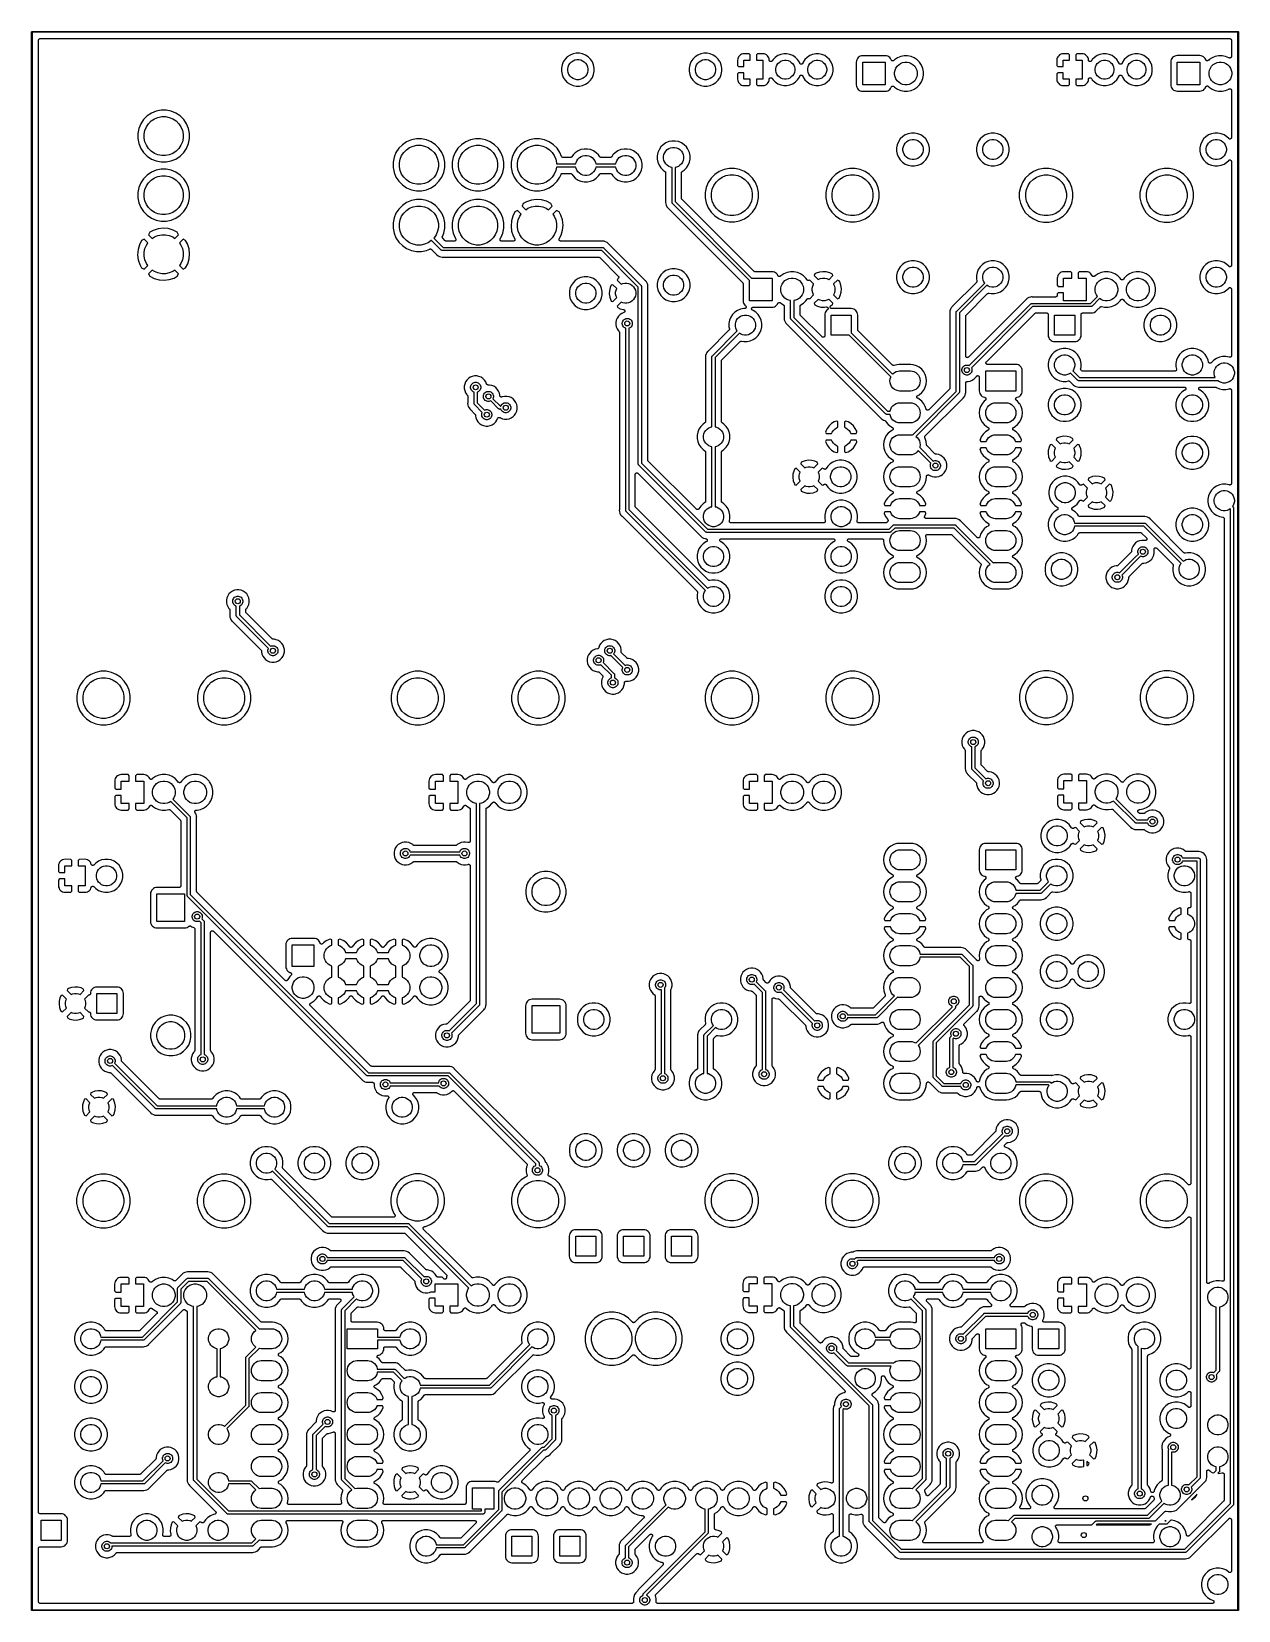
# Model space of a CAD drawing. Extents: x 19 to 115, y -142 to -17.
import ezdxf

# ---------------------------------------------------------------- set-up
doc = ezdxf.new("R2010")
doc.units = 0
doc.layers.add('BLACK', color=7, linetype='CONTINUOUS')

msp = doc.modelspace()

# ---------------------------------------------------------------- linework, layer by layer
at = {"layer": 'BLACK', "linetype": 'CONTINUOUS'}
for p, q in [((19.4049, -16.68), (19.4054, -16.6751)), ((19.405, -16.6812), (19.4049, -16.68)), ((19.405, -142.239), (19.405, -16.6812)), ((19.4054, -16.6751), (19.4068, -16.6704)), ((19.4068, -16.6704), (19.4091, -16.666)), ((19.4091, -16.666), (19.4122, -16.6622)), ((19.4122, -16.6622), (19.416, -16.6591)), ((19.416, -16.6591), (19.4204, -16.6568)), ((19.4204, -16.6568), (19.4251, -16.6554)), ((19.4251, -16.6554), (19.4288, -16.655)), ((19.4288, -16.655), (19.43, -16.6549)), ((19.4288, -16.655), (19.4288, -16.655)), ((19.43, -16.6549), (19.4312, -16.655)), ((19.4312, -16.655), (115.399, -16.655)), ((19.455, -16.705), (19.455, -142.215)), ((115.375, -16.705), (19.455, -16.705)), ((19.963, -17.3382), (19.9643, -17.3263)), ((19.963, -17.3391), (19.963, -17.3382)), ((19.963, -17.34), (19.963, -17.3391)), ((19.963, -17.3391), (19.963, -17.3391)), ((19.963, -17.3391), (19.963, -17.3391)), ((19.963, -134.458), (19.963, -17.34)), ((19.9643, -17.3263), (19.9656, -17.3145)), ((19.9656, -17.3145), (19.9657, -17.314)), ((19.9657, -17.314), (19.9658, -17.3136)), ((19.9658, -17.3136), (19.9694, -17.3022)), ((19.9694, -17.3022), (19.9729, -17.2908)), ((19.9729, -17.2908), (19.9731, -17.2904)), ((19.9731, -17.2904), (19.9733, -17.29)), ((19.9733, -17.29), (19.979, -17.2795)), ((19.979, -17.2795), (19.9847, -17.269)), ((19.9847, -17.269), (19.985, -17.2686)), ((19.985, -17.2686), (19.9852, -17.2682)), ((19.9852, -17.2682), (19.9929, -17.2591)), ((19.9929, -17.2591), (20.0005, -17.2499)), ((20.0005, -17.2499), (20.0009, -17.2496)), ((20.0009, -17.2496), (20.0011, -17.2493)), ((20.0011, -17.2493), (20.0105, -17.2418)), ((20.0105, -17.2418), (20.0197, -17.2342)), ((20.0197, -17.2342), (20.0201, -17.234)), ((20.0201, -17.234), (20.0205, -17.2337)), ((20.0205, -17.2337), (20.0311, -17.2282)), ((20.0311, -17.2282), (20.0416, -17.2226)), ((20.0416, -17.2226), (20.042, -17.2225)), ((20.042, -17.2225), (20.0424, -17.2222)), ((20.0424, -17.2222), (20.0539, -17.2189)), ((20.0539, -17.2189), (20.0653, -17.2154)), ((20.0653, -17.2154), (20.0658, -17.2154)), ((20.0658, -17.2154), (20.0662, -17.2152)), ((20.0662, -17.2152), (20.0781, -17.2142)), ((20.0781, -17.2142), (20.09, -17.213)), ((20.09, -17.213), (114.74, -17.213)), ((114.74, -17.213), (114.741, -17.213)), ((114.741, -17.213), (114.741, -17.213)), ((114.741, -17.213), (114.741, -17.213)), ((114.741, -17.213), (114.742, -17.213)), ((114.742, -17.213), (114.754, -17.2143)), ((114.754, -17.2143), (114.766, -17.2156)), ((114.766, -17.2156), (114.766, -17.2157)), ((114.766, -17.2157), (114.766, -17.2158)), ((114.766, -17.2158), (114.778, -17.2194)), ((114.778, -17.2194), (114.789, -17.2229)), ((114.789, -17.2229), (114.79, -17.2231)), ((114.79, -17.2231), (114.79, -17.2233)), ((114.79, -17.2233), (114.8, -17.229)), ((114.8, -17.229), (114.811, -17.2347)), ((114.811, -17.2347), (114.811, -17.235)), ((114.811, -17.235), (114.812, -17.2352)), ((114.812, -17.2352), (114.821, -17.2429)), ((114.821, -17.2429), (114.83, -17.2505)), ((114.83, -17.2505), (114.83, -17.2509)), ((114.83, -17.2509), (114.831, -17.2511)), ((114.831, -17.2511), (114.838, -17.2605)), ((114.838, -17.2605), (114.846, -17.2697)), ((114.846, -17.2697), (114.846, -17.2701)), ((114.846, -17.2701), (114.846, -17.2705)), ((114.846, -17.2705), (114.852, -17.2811)), ((114.852, -17.2811), (114.857, -17.2916)), ((114.857, -17.2916), (114.858, -17.292)), ((114.858, -17.292), (114.858, -17.2924)), ((114.858, -17.2924), (114.861, -17.3039)), ((114.861, -17.3039), (114.865, -17.3153)), ((114.865, -17.3153), (114.865, -17.3158)), ((114.865, -17.3158), (114.865, -17.3162)), ((114.865, -17.3162), (114.866, -17.3281)), ((114.866, -17.3281), (114.867, -17.34)), ((114.867, -17.34), (114.867, -18.635)), ((115.375, -142.215), (115.375, -16.705)), ((115.399, -16.655), (115.4, -16.6549)), ((115.4, -16.6549), (115.401, -16.655)), ((115.401, -16.655), (115.401, -16.655)), ((115.401, -16.655), (115.405, -16.6554)), ((115.405, -16.6554), (115.41, -16.6568)), ((115.41, -16.6568), (115.414, -16.6591)), ((115.414, -16.6591), (115.418, -16.6622)), ((115.418, -16.6622), (115.421, -16.666)), ((115.421, -16.666), (115.423, -16.6704)), ((115.423, -16.6704), (115.425, -16.6751)), ((115.425, -16.6751), (115.425, -16.68)), ((115.425, -16.68), (115.425, -16.6812)), ((115.425, -16.6812), (115.425, -142.239)), ((62.0312, -18.669), (61.849, -18.8512)), ((62.2454, -18.5259), (62.0312, -18.669)), ((62.4835, -18.4273), (62.2454, -18.5259)), ((62.7362, -18.377), (62.4835, -18.4273)), ((62.9938, -18.377), (62.7362, -18.377)), ((63.2465, -18.4273), (62.9938, -18.377)), ((63.4846, -18.5259), (63.2465, -18.4273)), ((63.6988, -18.669), (63.4846, -18.5259)), ((63.881, -18.8512), (63.6988, -18.669)), ((72.1912, -18.669), (72.009, -18.8512)), ((72.4054, -18.5259), (72.1912, -18.669)), ((72.6435, -18.4273), (72.4054, -18.5259)), ((72.8962, -18.377), (72.6435, -18.4273)), ((73.1538, -18.377), (72.8962, -18.377)), ((73.4065, -18.4273), (73.1538, -18.377)), ((73.6446, -18.5259), (73.4065, -18.4273)), ((73.8588, -18.669), (73.6446, -18.5259)), ((74.041, -18.8512), (73.8588, -18.669)), ((75.5844, -18.8354), (75.574, -18.9408)), ((75.6134, -18.7397), (75.5844, -18.8354)), ((75.6606, -18.6514), (75.6134, -18.7397)), ((75.7241, -18.5741), (75.6606, -18.6514)), ((75.8014, -18.5106), (75.7241, -18.5741)), ((75.8897, -18.4634), (75.8014, -18.5106)), ((75.9854, -18.4344), (75.8897, -18.4634)), ((76.0908, -18.424), (75.9854, -18.4344)), ((76.4963, -18.4267), (76.0908, -18.424)), ((76.581, -18.5114), (76.4963, -18.4267)), ((76.581, -18.935), (76.581, -18.5114)), ((77.1737, -18.4267), (77.089, -18.5114)), ((77.089, -18.5114), (77.089, -18.935)), ((77.5792, -18.424), (77.1737, -18.4267)), ((77.6846, -18.4343), (77.5792, -18.424)), ((77.7803, -18.4634), (77.6846, -18.4343)), ((77.8686, -18.5106), (77.7803, -18.4634)), ((77.9459, -18.5741), (77.8686, -18.5106)), ((78.0094, -18.6514), (77.9459, -18.5741)), ((78.0566, -18.7397), (78.0094, -18.6514)), ((78.0856, -18.8354), (78.0566, -18.7397)), ((78.0951, -18.9309), (78.0856, -18.8354)), ((78.5731, -18.7079), (78.3978, -18.8831)), ((78.7791, -18.5702), (78.5731, -18.7079)), ((79.0081, -18.4753), (78.7791, -18.5702)), ((79.2511, -18.427), (79.0081, -18.4753)), ((79.4989, -18.427), (79.2511, -18.427)), ((79.7419, -18.4753), (79.4989, -18.427)), ((79.9709, -18.5702), (79.7419, -18.4753)), ((80.1769, -18.7078), (79.9709, -18.5702)), ((80.3521, -18.8831), (80.1769, -18.7078)), ((81.1131, -18.7079), (80.9378, -18.8831)), ((81.3191, -18.5702), (81.1131, -18.7079)), ((81.5481, -18.4753), (81.3191, -18.5702)), ((81.7911, -18.427), (81.5481, -18.4753)), ((82.0389, -18.427), (81.7911, -18.427)), ((82.2819, -18.4753), (82.0389, -18.427)), ((82.5109, -18.5702), (82.2819, -18.4753)), ((82.7169, -18.7078), (82.5109, -18.5702)), ((82.8921, -18.8831), (82.7169, -18.7078)), ((85.1056, -18.8064), (85.0584, -18.8947)), ((85.1691, -18.7291), (85.1056, -18.8064)), ((85.2464, -18.6656), (85.1691, -18.7291)), ((85.3347, -18.6184), (85.2464, -18.6656)), ((85.4304, -18.5894), (85.3347, -18.6184)), ((85.5362, -18.5789), (85.4304, -18.5894)), ((87.3238, -18.5789), (85.5362, -18.5789)), ((87.4296, -18.5893), (87.3238, -18.5789)), ((87.5253, -18.6184), (87.4296, -18.5893)), ((87.6136, -18.6656), (87.5253, -18.6184)), ((87.6909, -18.7291), (87.6136, -18.6656)), ((87.7544, -18.8064), (87.6909, -18.7291)), ((87.8016, -18.8947), (87.7544, -18.8064)), ((88.3031, -18.7422), (88.0725, -18.8963)), ((88.5593, -18.6361), (88.3031, -18.7422)), ((88.8313, -18.582), (88.5593, -18.6361)), ((89.1087, -18.582), (88.8313, -18.582)), ((89.3807, -18.6361), (89.1087, -18.582)), ((89.6369, -18.7422), (89.3807, -18.6361)), ((89.8675, -18.8963), (89.6369, -18.7422)), ((100.984, -18.8354), (100.974, -18.9408)), ((101.013, -18.7397), (100.984, -18.8354)), ((101.061, -18.6514), (101.013, -18.7397)), ((101.124, -18.5741), (101.061, -18.6514)), ((101.201, -18.5106), (101.124, -18.5741)), ((101.29, -18.4634), (101.201, -18.5106)), ((101.385, -18.4344), (101.29, -18.4634)), ((101.491, -18.424), (101.385, -18.4344)), ((101.896, -18.4267), (101.491, -18.424)), ((101.981, -18.5114), (101.896, -18.4267)), ((101.981, -18.935), (101.981, -18.5114)), ((102.574, -18.4267), (102.489, -18.5114)), ((102.489, -18.5114), (102.489, -18.935)), ((102.979, -18.424), (102.574, -18.4267)), ((103.085, -18.4343), (102.979, -18.424)), ((103.18, -18.4634), (103.085, -18.4343)), ((103.269, -18.5106), (103.18, -18.4634)), ((103.346, -18.5741), (103.269, -18.5106)), ((103.409, -18.6514), (103.346, -18.5741)), ((103.457, -18.7397), (103.409, -18.6514)), ((103.486, -18.8354), (103.457, -18.7397)), ((103.495, -18.9309), (103.486, -18.8354)), ((103.973, -18.7079), (103.798, -18.8831)), ((104.179, -18.5702), (103.973, -18.7079)), ((104.408, -18.4753), (104.179, -18.5702)), ((104.651, -18.427), (104.408, -18.4753)), ((104.899, -18.427), (104.651, -18.427)), ((105.142, -18.4753), (104.899, -18.427)), ((105.371, -18.5702), (105.142, -18.4753)), ((105.577, -18.7078), (105.371, -18.5702)), ((105.752, -18.8831), (105.577, -18.7078)), ((106.513, -18.7079), (106.338, -18.8831)), ((106.719, -18.5702), (106.513, -18.7079)), ((106.948, -18.4753), (106.719, -18.5702)), ((107.191, -18.427), (106.948, -18.4753)), ((107.439, -18.427), (107.191, -18.427)), ((107.682, -18.4753), (107.439, -18.427)), ((107.911, -18.5702), (107.682, -18.4753)), ((108.117, -18.7078), (107.911, -18.5702)), ((108.292, -18.8831), (108.117, -18.7078)), ((110.126, -18.7964), (110.078, -18.8847)), ((110.189, -18.7191), (110.126, -18.7964)), ((110.266, -18.6556), (110.189, -18.7191)), ((110.355, -18.6084), (110.266, -18.6556)), ((110.45, -18.5794), (110.355, -18.6084)), ((110.556, -18.5689), (110.45, -18.5794)), ((112.344, -18.5689), (110.556, -18.5689)), ((112.45, -18.5793), (112.344, -18.5689)), ((112.545, -18.6084), (112.45, -18.5793)), ((112.634, -18.6556), (112.545, -18.6084)), ((112.711, -18.7191), (112.634, -18.6556)), ((112.774, -18.7964), (112.711, -18.7191)), ((112.822, -18.8847), (112.774, -18.7964)), ((113.323, -18.7322), (113.092, -18.8863)), ((113.579, -18.6261), (113.323, -18.7322)), ((113.851, -18.572), (113.579, -18.6261)), ((114.129, -18.572), (113.851, -18.572)), ((114.401, -18.6261), (114.129, -18.572)), ((114.657, -18.7322), (114.401, -18.6261)), ((114.669, -18.7406), (114.657, -18.7322)), ((114.68, -18.7463), (114.669, -18.7406)), ((114.691, -18.7521), (114.68, -18.7463)), ((114.691, -18.7522), (114.691, -18.7521)), ((114.691, -18.7523), (114.691, -18.7522)), ((114.703, -18.7558), (114.691, -18.7523)), ((114.714, -18.7594), (114.703, -18.7558)), ((114.715, -18.7594), (114.714, -18.7594)), ((114.715, -18.7595), (114.715, -18.7594)), ((114.727, -18.7607), (114.715, -18.7595)), ((114.739, -18.762), (114.727, -18.7607)), ((114.74, -18.762), (114.739, -18.762)), ((114.739, -18.762), (114.739, -18.762)), ((114.752, -18.7608), (114.74, -18.762)), ((114.764, -18.7598), (114.752, -18.7608)), ((114.776, -18.7561), (114.764, -18.7597)), ((114.764, -18.7597), (114.764, -18.7597)), ((114.764, -18.7597), (114.764, -18.7598)), ((114.788, -18.7528), (114.776, -18.7561)), ((114.799, -18.7469), (114.788, -18.7525)), ((114.788, -18.7525), (114.788, -18.7526)), ((114.788, -18.7526), (114.788, -18.7528)), ((114.81, -18.7413), (114.799, -18.7469)), ((114.819, -18.7333), (114.81, -18.741)), ((114.81, -18.741), (114.81, -18.7411)), ((114.81, -18.7411), (114.81, -18.7413)), ((114.829, -18.7257), (114.819, -18.7333)), ((114.837, -18.7159), (114.829, -18.7254)), ((114.829, -18.7254), (114.829, -18.7255)), ((114.829, -18.7255), (114.829, -18.7257)), ((114.845, -18.7068), (114.837, -18.7159)), ((114.851, -18.6956), (114.845, -18.7063)), ((114.845, -18.7063), (114.845, -18.7065)), ((114.845, -18.7065), (114.845, -18.7068)), ((114.857, -18.685), (114.851, -18.6956)), ((114.861, -18.6731), (114.857, -18.6845)), ((114.857, -18.6845), (114.857, -18.6848)), ((114.857, -18.6848), (114.857, -18.685)), ((114.864, -18.6614), (114.861, -18.6731)), ((114.866, -18.649), (114.864, -18.6609)), ((114.864, -18.6609), (114.864, -18.6611)), ((114.864, -18.6611), (114.864, -18.6614)), ((114.867, -18.6368), (114.866, -18.649)), ((114.867, -18.635), (114.867, -18.6362)), ((114.867, -18.6362), (114.867, -18.6362)), ((114.867, -18.6362), (114.867, -18.6362)), ((114.867, -18.6362), (114.867, -18.6368)), ((61.6073, -19.3035), (61.557, -19.5562)), ((61.557, -19.5562), (61.557, -19.8138)), ((61.557, -19.8138), (61.6073, -20.0665)), ((61.7059, -19.0654), (61.6073, -19.3035)), ((61.6073, -20.0665), (61.7059, -20.3046)), ((61.849, -18.8512), (61.7059, -19.0654)), ((62.065, -19.6062), (62.0957, -19.4516)), ((62.065, -19.7638), (62.065, -19.6062)), ((62.0957, -19.9184), (62.065, -19.7638)), ((62.0957, -19.4516), (62.156, -19.3061)), ((62.156, -20.0639), (62.0957, -19.9184)), ((62.156, -19.3061), (62.2436, -19.175)), ((62.2436, -20.195), (62.156, -20.0639)), ((62.2436, -19.175), (62.355, -19.0636)), ((62.355, -19.0636), (62.4861, -18.976)), ((62.4861, -18.976), (62.6316, -18.9157)), ((62.6316, -18.9157), (62.7862, -18.885)), ((62.7862, -18.885), (62.9438, -18.885)), ((62.9438, -18.885), (63.0984, -18.9157)), ((63.0984, -18.9157), (63.2439, -18.976)), ((63.2439, -18.976), (63.375, -19.0636)), ((63.375, -19.0636), (63.4864, -19.175)), ((63.4864, -19.175), (63.574, -19.3061)), ((63.574, -20.0639), (63.4864, -20.195)), ((63.574, -19.3061), (63.6343, -19.4516)), ((63.6343, -19.9184), (63.574, -20.0639)), ((63.6343, -19.4516), (63.665, -19.6062)), ((63.665, -19.7638), (63.6343, -19.9184)), ((63.665, -19.6062), (63.665, -19.7638)), ((64.0241, -19.0654), (63.881, -18.8512)), ((64.1227, -19.3035), (64.0241, -19.0654)), ((64.0241, -20.3046), (64.1227, -20.0665)), ((64.173, -19.5562), (64.1227, -19.3035)), ((64.1227, -20.0665), (64.173, -19.8138)), ((64.173, -19.8138), (64.173, -19.5562)), ((71.7673, -19.3035), (71.717, -19.5562)), ((71.717, -19.5562), (71.717, -19.8138)), ((71.717, -19.8138), (71.7673, -20.0665)), ((71.8659, -19.0654), (71.7673, -19.3035)), ((71.7673, -20.0665), (71.8659, -20.3046)), ((72.009, -18.8512), (71.8659, -19.0654)), ((72.225, -19.6062), (72.2557, -19.4516)), ((72.225, -19.7638), (72.225, -19.6062)), ((72.2557, -19.9184), (72.225, -19.7638)), ((72.2557, -19.4516), (72.316, -19.3061)), ((72.316, -20.0639), (72.2557, -19.9184)), ((72.316, -19.3061), (72.4036, -19.175)), ((72.4036, -20.195), (72.316, -20.0639)), ((72.4036, -19.175), (72.515, -19.0636)), ((72.515, -19.0636), (72.6461, -18.976)), ((72.6461, -18.976), (72.7916, -18.9157)), ((72.7916, -18.9157), (72.9462, -18.885)), ((72.9462, -18.885), (73.1038, -18.885)), ((73.1038, -18.885), (73.2584, -18.9157)), ((73.2584, -18.9157), (73.4039, -18.976)), ((73.4039, -18.976), (73.535, -19.0636)), ((73.535, -19.0636), (73.6464, -19.175)), ((73.6464, -19.175), (73.734, -19.3061)), ((73.734, -20.0639), (73.6464, -20.195)), ((73.734, -19.3061), (73.7943, -19.4516)), ((73.7943, -19.9184), (73.734, -20.0639)), ((73.7943, -19.4516), (73.825, -19.6062)), ((73.825, -19.7638), (73.7943, -19.9184)), ((73.825, -19.6062), (73.825, -19.7638)), ((74.1441, -19.0056), (74.041, -18.8512)), ((74.1841, -19.0654), (74.1441, -19.0056)), ((74.1441, -19.0056), (74.1441, -19.0056)), ((74.2827, -19.3035), (74.1841, -19.0654)), ((74.1841, -20.3046), (74.2827, -20.0665)), ((74.333, -19.5562), (74.2827, -19.3035)), ((74.2827, -20.0665), (74.333, -19.8138)), ((74.333, -19.8138), (74.333, -19.5562)), ((75.574, -18.9408), (75.5767, -19.3463)), ((75.5767, -20.0237), (75.574, -20.4292)), ((75.5767, -19.3463), (75.6614, -19.431)), ((75.6614, -19.939), (75.5767, -20.0237)), ((75.6614, -19.431), (76.085, -19.431)), ((76.085, -19.939), (75.6614, -19.939)), ((76.085, -19.431), (76.085, -18.935)), ((76.085, -18.935), (76.581, -18.935)), ((76.085, -20.435), (76.085, -19.939)), ((77.089, -18.935), (77.585, -18.935)), ((77.585, -18.935), (77.585, -20.435)), ((78.0962, -18.9368), (78.0951, -18.9309)), ((78.0968, -18.9428), (78.0962, -18.9368)), ((78.0986, -18.949), (78.0968, -18.9428)), ((78.0999, -18.9552), (78.0986, -18.949)), ((78.1022, -18.9608), (78.0999, -18.9552)), ((78.1039, -18.9666), (78.1022, -18.9608)), ((78.1069, -18.9722), (78.1039, -18.9666)), ((78.1093, -18.9782), (78.1069, -18.9722)), ((78.1127, -18.9832), (78.1093, -18.9782)), ((78.1155, -18.9885), (78.1127, -18.9832)), ((78.1195, -18.9935), (78.1155, -18.9885)), ((78.1231, -18.9988), (78.1195, -18.9935)), ((78.1273, -19.0031), (78.1231, -18.9988)), ((78.1311, -19.0077), (78.1273, -19.0031)), ((78.136, -19.0118), (78.1311, -19.0077)), ((78.1405, -19.0164), (78.136, -19.0118)), ((78.1455, -19.0197), (78.1405, -19.0164)), ((78.1502, -19.0236), (78.1455, -19.0197)), ((78.1558, -19.0266), (78.1502, -19.0236)), ((78.1611, -19.0302), (78.1558, -19.0266)), ((78.1666, -19.0326), (78.1611, -19.0302)), ((78.1719, -19.0354), (78.1666, -19.0326)), ((78.178, -19.0373), (78.1719, -19.0354)), ((78.1839, -19.0398), (78.178, -19.0373)), ((78.1898, -19.041), (78.1839, -19.0398)), ((78.1956, -19.0428), (78.1898, -19.041)), ((78.2019, -19.0435), (78.1956, -19.0428)), ((78.2082, -19.0448), (78.2019, -19.0435)), ((78.2142, -19.0448), (78.2082, -19.0448)), ((78.2202, -19.0455), (78.2142, -19.0448)), ((78.2266, -19.0449), (78.2202, -19.0455)), ((78.233, -19.045), (78.2266, -19.0449)), ((78.2389, -19.0438), (78.233, -19.045)), ((78.2449, -19.0433), (78.2389, -19.0438)), ((78.2511, -19.0415), (78.2449, -19.0433)), ((78.2574, -19.0403), (78.2511, -19.0415)), ((78.2629, -19.038), (78.2574, -19.0403)), ((78.2687, -19.0364), (78.2629, -19.038)), ((78.2744, -19.0334), (78.2687, -19.0364)), ((78.2803, -19.031), (78.2744, -19.0334)), ((78.2854, -19.0277), (78.2803, -19.031)), ((78.2907, -19.0249), (78.2854, -19.0277)), ((78.2957, -19.0209), (78.2907, -19.0249)), ((78.3011, -19.0174), (78.2957, -19.0209)), ((78.3054, -19.0132), (78.3011, -19.0174)), ((78.3101, -19.0095), (78.3054, -19.0132)), ((78.3142, -19.0046), (78.3101, -19.0095)), ((78.3188, -19.0001), (78.3142, -19.0046)), ((78.3222, -18.9951), (78.3188, -19.0001)), ((78.326, -18.9905), (78.3222, -18.9951)), ((78.327, -18.989), (78.326, -18.9905)), ((78.3978, -18.8831), (78.327, -18.989)), ((78.625, -19.6111), (78.6538, -19.4662)), ((78.625, -19.7589), (78.625, -19.6111)), ((78.6538, -19.9038), (78.625, -19.7589)), ((78.6538, -19.4662), (78.7104, -19.3297)), ((78.7104, -20.0403), (78.6538, -19.9038)), ((78.7104, -19.3297), (78.7924, -19.2069)), ((78.7924, -20.1631), (78.7104, -20.0403)), ((78.7924, -19.2069), (78.8969, -19.1024)), ((78.8969, -19.1024), (79.0197, -19.0204)), ((79.0197, -19.0204), (79.1562, -18.9638)), ((79.1562, -18.9638), (79.3011, -18.935)), ((79.3011, -18.935), (79.4489, -18.935)), ((79.4489, -18.935), (79.5938, -18.9638)), ((79.5938, -18.9638), (79.7303, -19.0204)), ((79.7303, -19.0204), (79.8531, -19.1024)), ((79.8531, -19.1024), (79.9576, -19.2069)), ((79.9576, -19.2069), (80.0396, -19.3297)), ((80.0396, -20.0403), (79.9576, -20.1631)), ((80.0396, -19.3297), (80.0962, -19.4662)), ((80.0962, -19.9038), (80.0396, -20.0403)), ((80.0962, -19.4662), (80.125, -19.6111)), ((80.125, -19.7589), (80.0962, -19.9038)), ((80.125, -19.6111), (80.125, -19.7589)), ((80.4898, -19.0891), (80.3521, -18.8831)), ((80.5277, -19.1805), (80.4898, -19.0891)), ((80.5334, -19.1912), (80.5277, -19.1805)), ((80.5391, -19.202), (80.5334, -19.1912)), ((80.5392, -19.2021), (80.5391, -19.202)), ((80.5393, -19.2023), (80.5392, -19.2021)), ((80.5469, -19.2116), (80.5393, -19.2023)), ((80.5547, -19.2212), (80.5469, -19.2116)), ((80.5549, -19.2213), (80.5547, -19.2212)), ((80.555, -19.2215), (80.5549, -19.2213)), ((80.5643, -19.2291), (80.555, -19.2215)), ((80.5738, -19.237), (80.5643, -19.2291)), ((80.574, -19.2371), (80.5738, -19.237)), ((80.5742, -19.2373), (80.574, -19.2371)), ((80.5847, -19.243), (80.5742, -19.2373)), ((80.5956, -19.2489), (80.5847, -19.243)), ((80.5958, -19.2489), (80.5956, -19.2489)), ((80.596, -19.249), (80.5958, -19.2489)), ((80.6075, -19.2526), (80.596, -19.249)), ((80.6192, -19.2562), (80.6075, -19.2526)), ((80.6195, -19.2563), (80.6192, -19.2562)), ((80.6197, -19.2563), (80.6195, -19.2563)), ((80.6318, -19.2576), (80.6197, -19.2563)), ((80.6439, -19.2589), (80.6318, -19.2576)), ((80.6441, -19.2588), (80.6439, -19.2589)), ((80.6443, -19.2589), (80.6441, -19.2588)), ((80.6563, -19.2578), (80.6443, -19.2589)), ((80.6686, -19.2567), (80.6563, -19.2578)), ((80.6688, -19.2566), (80.6686, -19.2567)), ((80.669, -19.2566), (80.6688, -19.2566)), ((80.6806, -19.2532), (80.669, -19.2566)), ((80.6924, -19.2497), (80.6806, -19.2532)), ((80.6926, -19.2496), (80.6924, -19.2497)), ((80.6928, -19.2495), (80.6926, -19.2496)), ((80.7035, -19.2439), (80.6928, -19.2495)), ((80.7144, -19.2383), (80.7035, -19.2439)), ((80.7145, -19.2381), (80.7144, -19.2383)), ((80.7147, -19.238), (80.7145, -19.2381)), ((80.724, -19.2305), (80.7147, -19.238)), ((80.7337, -19.2228), (80.724, -19.2305)), ((80.7338, -19.2226), (80.7337, -19.2228)), ((80.734, -19.2225), (80.7338, -19.2226)), ((80.7417, -19.2133), (80.734, -19.2225)), ((80.7497, -19.2038), (80.7417, -19.2133)), ((80.7498, -19.2036), (80.7497, -19.2038)), ((80.7499, -19.2034), (80.7498, -19.2036)), ((80.7557, -19.1928), (80.7499, -19.2034)), ((80.7616, -19.1821), (80.7557, -19.1928)), ((80.7618, -19.1817), (80.7616, -19.1821)), ((80.7623, -19.1805), (80.7618, -19.1817)), ((80.7618, -19.1817), (80.7618, -19.1817)), ((80.7618, -19.1817), (80.7618, -19.1817)), ((80.8002, -19.0891), (80.7623, -19.1805)), ((80.9378, -18.8831), (80.8002, -19.0891)), ((81.165, -19.6111), (81.1938, -19.4662)), ((81.165, -19.7589), (81.165, -19.6111)), ((81.1938, -19.9038), (81.165, -19.7589)), ((81.1938, -19.4662), (81.2504, -19.3297)), ((81.2504, -20.0403), (81.1938, -19.9038)), ((81.2504, -19.3297), (81.3324, -19.2069)), ((81.3324, -20.1631), (81.2504, -20.0403)), ((81.3324, -19.2069), (81.4369, -19.1024)), ((81.4369, -19.1024), (81.5597, -19.0204)), ((81.5597, -19.0204), (81.6962, -18.9638)), ((81.6962, -18.9638), (81.8411, -18.935)), ((81.8411, -18.935), (81.9889, -18.935)), ((81.9889, -18.935), (82.1338, -18.9638)), ((82.1338, -18.9638), (82.2703, -19.0204)), ((82.2703, -19.0204), (82.3931, -19.1024)), ((82.3931, -19.1024), (82.4976, -19.2069)), ((82.4976, -19.2069), (82.5796, -19.3297)), ((82.5796, -20.0403), (82.4976, -20.1631)), ((82.5796, -19.3297), (82.6362, -19.4662)), ((82.6362, -19.9038), (82.5796, -20.0403)), ((82.6362, -19.4662), (82.665, -19.6111)), ((82.665, -19.7589), (82.6362, -19.9038)), ((82.665, -19.6111), (82.665, -19.7589)), ((83.0298, -19.0891), (82.8921, -18.8831)), ((83.0503, -19.1385), (83.0298, -19.0891)), ((83.0298, -20.2809), (83.1247, -20.0519)), ((83.0503, -19.1386), (83.0503, -19.1385)), ((83.1247, -19.3181), (83.0503, -19.1386)), ((83.173, -19.5611), (83.1247, -19.3181)), ((83.1247, -20.0519), (83.173, -19.8089)), ((83.173, -19.8089), (83.173, -19.5611)), ((85.0293, -18.9904), (85.0189, -19.0962)), ((85.0189, -19.0962), (85.0189, -20.8838)), ((85.0584, -18.8947), (85.0293, -18.9904)), ((85.53, -20.89), (85.53, -19.09)), ((85.53, -19.09), (87.33, -19.09)), ((87.33, -19.09), (87.33, -20.89)), ((87.8035, -18.901), (87.8016, -18.8947)), ((87.8058, -18.9065), (87.8035, -18.901)), ((87.8075, -18.9121), (87.8058, -18.9065)), ((87.8105, -18.9179), (87.8075, -18.9121)), ((87.813, -18.9239), (87.8105, -18.9179)), ((87.8163, -18.9288), (87.813, -18.9239)), ((87.819, -18.934), (87.8163, -18.9288)), ((87.8231, -18.9391), (87.819, -18.934)), ((87.8267, -18.9445), (87.8231, -18.9391)), ((87.8309, -18.9487), (87.8267, -18.9445)), ((87.8346, -18.9533), (87.8309, -18.9487)), ((87.8396, -18.9575), (87.8346, -18.9533)), ((87.8442, -18.9621), (87.8396, -18.9575)), ((87.8491, -18.9654), (87.8442, -18.9621)), ((87.8537, -18.9692), (87.8491, -18.9654)), ((87.8594, -18.9723), (87.8537, -18.9692)), ((87.8648, -18.9759), (87.8594, -18.9723)), ((87.8703, -18.9782), (87.8648, -18.9759)), ((87.8754, -18.981), (87.8703, -18.9782)), ((87.8816, -18.983), (87.8754, -18.981)), ((87.8877, -18.9855), (87.8816, -18.983)), ((87.8935, -18.9867), (87.8877, -18.9855)), ((87.8991, -18.9884), (87.8935, -18.9867)), ((87.9056, -18.9891), (87.8991, -18.9884)), ((87.912, -18.9904), (87.9056, -18.9891)), ((87.9179, -18.9905), (87.912, -18.9904)), ((87.9237, -18.9911), (87.9179, -18.9905)), ((87.9302, -18.9906), (87.9237, -18.9911)), ((87.9367, -18.9906), (87.9302, -18.9906)), ((87.9425, -18.9895), (87.9367, -18.9906)), ((87.9484, -18.989), (87.9425, -18.9895)), ((87.9547, -18.9871), (87.9484, -18.989)), ((87.9611, -18.9859), (87.9547, -18.9871)), ((87.9665, -18.9837), (87.9611, -18.9859)), ((87.9722, -18.982), (87.9665, -18.9837)), ((87.978, -18.979), (87.9722, -18.982)), ((87.984, -18.9766), (87.978, -18.979)), ((87.989, -18.9734), (87.984, -18.9766)), ((87.9942, -18.9706), (87.989, -18.9734)), ((87.9993, -18.9666), (87.9942, -18.9706)), ((88.0048, -18.963), (87.9993, -18.9666)), ((88.009, -18.9589), (88.0048, -18.963)), ((88.0136, -18.9552), (88.009, -18.9589)), ((88.0149, -18.9539), (88.0136, -18.9552)), ((88.0725, -18.8963), (88.0149, -18.9539)), ((88.07, -19.9014), (88.1046, -19.7275)), ((88.07, -20.0786), (88.07, -19.9014)), ((88.1046, -20.2525), (88.07, -20.0786)), ((88.1046, -19.7275), (88.1724, -19.5637)), ((88.1724, -19.5637), (88.2709, -19.4163)), ((88.2709, -19.4163), (88.3963, -19.2909)), ((88.3963, -19.2909), (88.5437, -19.1924)), ((88.5437, -19.1924), (88.7075, -19.1246)), ((88.7075, -19.1246), (88.8814, -19.09)), ((88.8814, -19.09), (89.0586, -19.09)), ((89.0586, -19.09), (89.2325, -19.1246)), ((89.2325, -19.1246), (89.3963, -19.1924)), ((89.3963, -19.1924), (89.5437, -19.2909)), ((89.5437, -19.2909), (89.6691, -19.4163)), ((89.6691, -19.4163), (89.7676, -19.5637)), ((89.7676, -19.5637), (89.8354, -19.7275)), ((89.8354, -19.7275), (89.87, -19.9014)), ((89.87, -20.0786), (89.8354, -20.2525)), ((89.9959, -19.0247), (89.8675, -18.8963)), ((89.87, -19.9014), (89.87, -20.0786)), ((89.996, -19.0248), (89.9959, -19.0247)), ((90.0637, -19.0925), (89.996, -19.0248)), ((90.2178, -19.3231), (90.0637, -19.0925)), ((90.3239, -19.5793), (90.2178, -19.3231)), ((90.378, -19.8513), (90.3239, -19.5793)), ((90.378, -20.1287), (90.378, -19.8513)), ((100.974, -18.9408), (100.977, -19.3463)), ((100.977, -20.0237), (100.974, -20.4292)), ((100.977, -19.3463), (101.061, -19.431)), ((101.061, -19.939), (100.977, -20.0237)), ((101.061, -19.431), (101.485, -19.431)), ((101.485, -19.939), (101.061, -19.939)), ((101.485, -19.431), (101.485, -18.935)), ((101.485, -18.935), (101.981, -18.935)), ((101.485, -20.435), (101.485, -19.939)), ((102.489, -18.935), (102.985, -18.935)), ((102.985, -18.935), (102.985, -20.435)), ((103.496, -18.9368), (103.495, -18.9309)), ((103.497, -18.9428), (103.496, -18.9368)), ((103.499, -18.949), (103.497, -18.9428)), ((103.5, -18.9552), (103.499, -18.949)), ((103.502, -18.9608), (103.5, -18.9552)), ((103.504, -18.9666), (103.502, -18.9608)), ((103.507, -18.9722), (103.504, -18.9666)), ((103.509, -18.9782), (103.507, -18.9722)), ((103.513, -18.9832), (103.509, -18.9782)), ((103.515, -18.9885), (103.513, -18.9832)), ((103.52, -18.9935), (103.515, -18.9885)), ((103.523, -18.9988), (103.52, -18.9935)), ((103.527, -19.0031), (103.523, -18.9988)), ((103.531, -19.0077), (103.527, -19.0031)), ((103.536, -19.0118), (103.531, -19.0077)), ((103.541, -19.0164), (103.536, -19.0118)), ((103.546, -19.0197), (103.541, -19.0164)), ((103.55, -19.0236), (103.546, -19.0197)), ((103.556, -19.0266), (103.55, -19.0236)), ((103.561, -19.0302), (103.556, -19.0266)), ((103.567, -19.0326), (103.561, -19.0302)), ((103.572, -19.0354), (103.567, -19.0326)), ((103.578, -19.0373), (103.572, -19.0354)), ((103.584, -19.0398), (103.578, -19.0373)), ((103.59, -19.041), (103.584, -19.0398)), ((103.596, -19.0428), (103.59, -19.041)), ((103.602, -19.0435), (103.596, -19.0428)), ((103.608, -19.0448), (103.602, -19.0435)), ((103.614, -19.0448), (103.608, -19.0448)), ((103.62, -19.0455), (103.614, -19.0448)), ((103.627, -19.0449), (103.62, -19.0455)), ((103.633, -19.045), (103.627, -19.0449)), ((103.639, -19.0438), (103.633, -19.045)), ((103.645, -19.0433), (103.639, -19.0438)), ((103.651, -19.0415), (103.645, -19.0433)), ((103.657, -19.0403), (103.651, -19.0415)), ((103.663, -19.038), (103.657, -19.0403)), ((103.669, -19.0364), (103.663, -19.038)), ((103.674, -19.0334), (103.669, -19.0364)), ((103.68, -19.031), (103.674, -19.0334)), ((103.685, -19.0277), (103.68, -19.031)), ((103.691, -19.0249), (103.685, -19.0277)), ((103.696, -19.0209), (103.691, -19.0249)), ((103.701, -19.0174), (103.696, -19.0209)), ((103.705, -19.0132), (103.701, -19.0174)), ((103.71, -19.0095), (103.705, -19.0132)), ((103.714, -19.0046), (103.71, -19.0095)), ((103.719, -19.0001), (103.714, -19.0046)), ((103.722, -18.9951), (103.719, -19.0001)), ((103.726, -18.9905), (103.722, -18.9951)), ((103.727, -18.989), (103.726, -18.9905)), ((103.798, -18.8831), (103.727, -18.989)), ((104.025, -19.6111), (104.054, -19.4662)), ((104.025, -19.7589), (104.025, -19.6111)), ((104.054, -19.9038), (104.025, -19.7589)), ((104.054, -19.4662), (104.11, -19.3297)), ((104.11, -20.0403), (104.054, -19.9038)), ((104.11, -19.3297), (104.192, -19.2069)), ((104.192, -20.1631), (104.11, -20.0403)), ((104.192, -19.2069), (104.297, -19.1024)), ((104.297, -19.1024), (104.42, -19.0204)), ((104.42, -19.0204), (104.556, -18.9638)), ((104.556, -18.9638), (104.701, -18.935)), ((104.701, -18.935), (104.849, -18.935)), ((104.849, -18.935), (104.994, -18.9638)), ((104.994, -18.9638), (105.13, -19.0204)), ((105.13, -19.0204), (105.253, -19.1024)), ((105.253, -19.1024), (105.358, -19.2069)), ((105.358, -19.2069), (105.44, -19.3297)), ((105.44, -20.0403), (105.358, -20.1631)), ((105.44, -19.3297), (105.496, -19.4662)), ((105.496, -19.9038), (105.44, -20.0403)), ((105.496, -19.4662), (105.525, -19.6111)), ((105.525, -19.7589), (105.496, -19.9038)), ((105.525, -19.6111), (105.525, -19.7589)), ((105.89, -19.0891), (105.752, -18.8831)), ((105.928, -19.1805), (105.89, -19.0891)), ((105.933, -19.1912), (105.928, -19.1805)), ((105.939, -19.202), (105.933, -19.1912)), ((105.939, -19.2021), (105.939, -19.202)), ((105.939, -19.2023), (105.939, -19.2021)), ((105.947, -19.2116), (105.939, -19.2023)), ((105.955, -19.2212), (105.947, -19.2116)), ((105.955, -19.2213), (105.955, -19.2212)), ((105.955, -19.2215), (105.955, -19.2213)), ((105.964, -19.2291), (105.955, -19.2215)), ((105.974, -19.237), (105.964, -19.2291)), ((105.974, -19.2371), (105.974, -19.237)), ((105.974, -19.2373), (105.974, -19.2371)), ((105.985, -19.243), (105.974, -19.2373)), ((105.996, -19.2489), (105.985, -19.243)), ((105.996, -19.249), (105.996, -19.2489)), ((105.996, -19.2489), (105.996, -19.2489)), ((106.007, -19.2526), (105.996, -19.249)), ((106.019, -19.2562), (106.007, -19.2526)), ((106.019, -19.2563), (106.019, -19.2562)), ((106.02, -19.2563), (106.019, -19.2563)), ((106.032, -19.2576), (106.02, -19.2563)), ((106.044, -19.2589), (106.032, -19.2576)), ((106.056, -19.2578), (106.044, -19.2589)), ((106.044, -19.2589), (106.044, -19.2588)), ((106.044, -19.2588), (106.044, -19.2589)), ((106.069, -19.2567), (106.056, -19.2578)), ((106.081, -19.2532), (106.069, -19.2566)), ((106.069, -19.2566), (106.069, -19.2566)), ((106.069, -19.2566), (106.069, -19.2567)), ((106.092, -19.2497), (106.081, -19.2532)), ((106.093, -19.2496), (106.092, -19.2497)), ((106.103, -19.2439), (106.093, -19.2495)), ((106.093, -19.2495), (106.093, -19.2496)), ((106.114, -19.2383), (106.103, -19.2439)), ((106.115, -19.2381), (106.114, -19.2383)), ((106.124, -19.2305), (106.115, -19.238)), ((106.115, -19.238), (106.115, -19.2381)), ((106.134, -19.2228), (106.124, -19.2305)), ((106.142, -19.2133), (106.134, -19.2225)), ((106.134, -19.2225), (106.134, -19.2226)), ((106.134, -19.2226), (106.134, -19.2228)), ((106.15, -19.2038), (106.142, -19.2133)), ((106.156, -19.1928), (106.15, -19.2034)), ((106.15, -19.2034), (106.15, -19.2036)), ((106.15, -19.2036), (106.15, -19.2038)), ((106.162, -19.1821), (106.156, -19.1928)), ((106.2, -19.0891), (106.162, -19.1805)), ((106.162, -19.1805), (106.162, -19.1817)), ((106.162, -19.1817), (106.162, -19.1817)), ((106.162, -19.1817), (106.162, -19.1817)), ((106.162, -19.1817), (106.162, -19.1821)), ((106.338, -18.8831), (106.2, -19.0891)), ((106.565, -19.6111), (106.594, -19.4662)), ((106.565, -19.7589), (106.565, -19.6111)), ((106.594, -19.9038), (106.565, -19.7589)), ((106.594, -19.4662), (106.65, -19.3297)), ((106.65, -20.0403), (106.594, -19.9038)), ((106.65, -19.3297), (106.732, -19.2069)), ((106.732, -20.1631), (106.65, -20.0403)), ((106.732, -19.2069), (106.837, -19.1024)), ((106.837, -19.1024), (106.96, -19.0204)), ((106.96, -19.0204), (107.096, -18.9638)), ((107.096, -18.9638), (107.241, -18.935)), ((107.241, -18.935), (107.389, -18.935)), ((107.389, -18.935), (107.534, -18.9638)), ((107.534, -18.9638), (107.67, -19.0204)), ((107.67, -19.0204), (107.793, -19.1024)), ((107.793, -19.1024), (107.898, -19.2069)), ((107.898, -19.2069), (107.98, -19.3297)), ((107.98, -20.0403), (107.898, -20.1631)), ((107.98, -19.3297), (108.036, -19.4662)), ((108.036, -19.9038), (107.98, -20.0403)), ((108.036, -19.4662), (108.065, -19.6111)), ((108.065, -19.7589), (108.036, -19.9038)), ((108.065, -19.6111), (108.065, -19.7589)), ((108.43, -19.0891), (108.292, -18.8831)), ((108.525, -19.3181), (108.43, -19.0891)), ((108.43, -20.2809), (108.525, -20.0519)), ((108.573, -19.5611), (108.525, -19.3181)), ((108.525, -20.0519), (108.573, -19.8089)), ((108.573, -19.8089), (108.573, -19.5611)), ((110.049, -18.9804), (110.039, -19.0862)), ((110.039, -19.0862), (110.039, -20.8738)), ((110.078, -18.8847), (110.049, -18.9804)), ((110.55, -20.88), (110.55, -19.08)), ((110.55, -19.08), (112.35, -19.08)), ((112.35, -19.08), (112.35, -20.88)), ((112.824, -18.891), (112.822, -18.8847)), ((112.826, -18.8965), (112.824, -18.891)), ((112.827, -18.9021), (112.826, -18.8965)), ((112.831, -18.9079), (112.827, -18.9021)), ((112.833, -18.9139), (112.831, -18.9079)), ((112.836, -18.9188), (112.833, -18.9139)), ((112.839, -18.924), (112.836, -18.9188)), ((112.843, -18.9291), (112.839, -18.924)), ((112.847, -18.9345), (112.843, -18.9291)), ((112.851, -18.9387), (112.847, -18.9345)), ((112.855, -18.9433), (112.851, -18.9387)), ((112.86, -18.9475), (112.855, -18.9433)), ((112.864, -18.9521), (112.86, -18.9475)), ((112.869, -18.9554), (112.864, -18.9521)), ((112.874, -18.9592), (112.869, -18.9554)), ((112.879, -18.9623), (112.874, -18.9592)), ((112.885, -18.9659), (112.879, -18.9623)), ((112.89, -18.9682), (112.885, -18.9659)), ((112.895, -18.971), (112.89, -18.9682)), ((112.902, -18.973), (112.895, -18.971)), ((112.908, -18.9755), (112.902, -18.973)), ((112.913, -18.9767), (112.908, -18.9755)), ((112.919, -18.9784), (112.913, -18.9767)), ((112.926, -18.9791), (112.919, -18.9784)), ((112.932, -18.9804), (112.926, -18.9791)), ((112.938, -18.9805), (112.932, -18.9804)), ((112.944, -18.9811), (112.938, -18.9805)), ((112.95, -18.9806), (112.944, -18.9811)), ((112.957, -18.9806), (112.95, -18.9806)), ((112.963, -18.9795), (112.957, -18.9806)), ((112.968, -18.979), (112.963, -18.9795)), ((112.975, -18.9771), (112.968, -18.979)), ((112.981, -18.9759), (112.975, -18.9771)), ((112.987, -18.9737), (112.981, -18.9759)), ((112.992, -18.972), (112.987, -18.9737)), ((112.998, -18.969), (112.992, -18.972)), ((113.004, -18.9666), (112.998, -18.969)), ((113.009, -18.9634), (113.004, -18.9666)), ((113.014, -18.9606), (113.009, -18.9634)), ((113.019, -18.9566), (113.014, -18.9606)), ((113.025, -18.953), (113.019, -18.9566)), ((113.029, -18.9489), (113.025, -18.953)), ((113.034, -18.9452), (113.029, -18.9489)), ((113.035, -18.9439), (113.034, -18.9452)), ((113.092, -18.8863), (113.035, -18.9439)), ((113.09, -19.8914), (113.125, -19.7175)), ((113.09, -20.0686), (113.09, -19.8914)), ((113.125, -20.2425), (113.09, -20.0686)), ((113.125, -19.7175), (113.192, -19.5537)), ((113.192, -19.5537), (113.291, -19.4063)), ((113.291, -19.4063), (113.416, -19.2809)), ((113.416, -19.2809), (113.564, -19.1824)), ((113.564, -19.1824), (113.727, -19.1146)), ((113.727, -19.1146), (113.901, -19.08)), ((113.901, -19.08), (114.079, -19.08)), ((114.079, -19.08), (114.253, -19.1146)), ((114.253, -19.1146), (114.416, -19.1824)), ((114.416, -19.1824), (114.564, -19.2809)), ((114.564, -19.2809), (114.689, -19.4063)), ((114.689, -19.4063), (114.788, -19.5537)), ((114.788, -19.5537), (114.855, -19.7175)), ((114.855, -19.7175), (114.89, -19.8914)), ((114.89, -20.0686), (114.855, -20.2425)), ((114.89, -19.8914), (114.89, -20.0686)), ((61.7059, -20.3046), (61.849, -20.5188)), ((61.849, -20.5188), (62.0312, -20.701)), ((62.0312, -20.701), (62.2454, -20.8441)), ((62.355, -20.3064), (62.2436, -20.195)), ((62.2454, -20.8441), (62.4835, -20.9427)), ((62.4861, -20.394), (62.355, -20.3064)), ((62.4835, -20.9427), (62.7362, -20.993)), ((62.6316, -20.4543), (62.4861, -20.394)), ((62.7862, -20.485), (62.6316, -20.4543)), ((62.7362, -20.993), (62.9938, -20.993)), ((62.9438, -20.485), (62.7862, -20.485)), ((63.0984, -20.4543), (62.9438, -20.485)), ((62.9938, -20.993), (63.2465, -20.9427)), ((63.2439, -20.394), (63.0984, -20.4543)), ((63.375, -20.3064), (63.2439, -20.394)), ((63.2465, -20.9427), (63.4846, -20.8441)), ((63.4864, -20.195), (63.375, -20.3064)), ((63.4846, -20.8441), (63.6988, -20.701)), ((63.6988, -20.701), (63.881, -20.5188)), ((63.881, -20.5188), (64.0241, -20.3046)), ((71.8659, -20.3046), (72.009, -20.5188)), ((72.009, -20.5188), (72.1912, -20.701)), ((72.1912, -20.701), (72.4054, -20.8441)), ((72.515, -20.3064), (72.4036, -20.195)), ((72.4054, -20.8441), (72.6435, -20.9427)), ((72.6461, -20.394), (72.515, -20.3064)), ((72.6435, -20.9427), (72.8962, -20.993)), ((72.7916, -20.4543), (72.6461, -20.394)), ((72.9462, -20.485), (72.7916, -20.4543)), ((72.8962, -20.993), (73.1538, -20.993)), ((73.1038, -20.485), (72.9462, -20.485)), ((73.2584, -20.4543), (73.1038, -20.485)), ((73.1538, -20.993), (73.4065, -20.9427)), ((73.4039, -20.394), (73.2584, -20.4543)), ((73.535, -20.3064), (73.4039, -20.394)), ((73.4065, -20.9427), (73.6446, -20.8441)), ((73.6464, -20.195), (73.535, -20.3064)), ((73.6446, -20.8441), (73.8588, -20.701)), ((73.8588, -20.701), (74.041, -20.5188)), ((74.041, -20.5188), (74.1441, -20.3644)), ((74.1441, -20.3644), (74.1841, -20.3046)), ((74.1441, -20.3644), (74.1441, -20.3644)), ((75.574, -20.4292), (75.5844, -20.5346)), ((75.5844, -20.5346), (75.6134, -20.6303)), ((75.6134, -20.6303), (75.6606, -20.7186)), ((75.6606, -20.7186), (75.7241, -20.7959)), ((75.7241, -20.7959), (75.8014, -20.8594)), ((75.8014, -20.8594), (75.8897, -20.9066)), ((75.8897, -20.9066), (75.9854, -20.9356)), ((75.9854, -20.9356), (76.0908, -20.946)), ((76.581, -20.435), (76.085, -20.435)), ((76.0908, -20.946), (76.4963, -20.9433)), ((76.4963, -20.9433), (76.581, -20.8586)), ((76.581, -20.8586), (76.581, -20.435)), ((77.585, -20.435), (77.089, -20.435)), ((77.089, -20.435), (77.089, -20.8586)), ((77.089, -20.8586), (77.1737, -20.9433)), ((77.1737, -20.9433), (77.5792, -20.946)), ((77.5792, -20.946), (77.6846, -20.9356)), ((77.6846, -20.9356), (77.7803, -20.9066)), ((77.7803, -20.9066), (77.8686, -20.8594)), ((77.8686, -20.8594), (77.9459, -20.7959)), ((77.9459, -20.7959), (78.0094, -20.7186)), ((78.0094, -20.7186), (78.0566, -20.6303)), ((78.0566, -20.6303), (78.0856, -20.5346)), ((78.0856, -20.5346), (78.0951, -20.4391)), ((78.0951, -20.4391), (78.0952, -20.4373)), ((78.0952, -20.4373), (78.0965, -20.4314)), ((78.0965, -20.4314), (78.0972, -20.4254)), ((78.0972, -20.4254), (78.0991, -20.4193)), ((78.0991, -20.4193), (78.1004, -20.4131)), ((78.1004, -20.4131), (78.1028, -20.4075)), ((78.1028, -20.4075), (78.1046, -20.4018)), ((78.1046, -20.4018), (78.1077, -20.3962)), ((78.1077, -20.3962), (78.1102, -20.3903)), ((78.1102, -20.3903), (78.1136, -20.3853)), ((78.1136, -20.3853), (78.1165, -20.38)), ((78.1165, -20.38), (78.1206, -20.3751)), ((78.1206, -20.3751), (78.1242, -20.3698)), ((78.1242, -20.3698), (78.1285, -20.3656)), ((78.1285, -20.3656), (78.1324, -20.361)), ((78.1324, -20.361), (78.1373, -20.357)), ((78.1373, -20.357), (78.1419, -20.3525)), ((78.1419, -20.3525), (78.1469, -20.3492)), ((78.1469, -20.3492), (78.1516, -20.3454)), ((78.1516, -20.3454), (78.1573, -20.3424)), ((78.1573, -20.3424), (78.1627, -20.3389)), ((78.1627, -20.3389), (78.1682, -20.3367)), ((78.1682, -20.3367), (78.1736, -20.3339)), ((78.1736, -20.3339), (78.1797, -20.3321)), ((78.1797, -20.3321), (78.1856, -20.3297)), ((78.1856, -20.3297), (78.1915, -20.3285)), ((78.1915, -20.3285), (78.1973, -20.3268)), ((78.1973, -20.3268), (78.2037, -20.3262)), ((78.2037, -20.3262), (78.21, -20.325)), ((78.21, -20.325), (78.216, -20.3251)), ((78.216, -20.3251), (78.222, -20.3245)), ((78.222, -20.3245), (78.2284, -20.3252)), ((78.2284, -20.3252), (78.2348, -20.3252)), ((78.2348, -20.3252), (78.2407, -20.3264)), ((78.2407, -20.3264), (78.2467, -20.327)), ((78.2467, -20.327), (78.2528, -20.3289)), ((78.2528, -20.3289), (78.2591, -20.3302)), ((78.2591, -20.3302), (78.2646, -20.3325)), ((78.2646, -20.3325), (78.2704, -20.3343)), ((78.2704, -20.3343), (78.276, -20.3373)), ((78.276, -20.3373), (78.2819, -20.3398)), ((78.2819, -20.3398), (78.2869, -20.3432)), ((78.2869, -20.3432), (78.2922, -20.346)), ((78.2922, -20.346), (78.2971, -20.3501)), ((78.2971, -20.3501), (78.3024, -20.3537)), ((78.3024, -20.3537), (78.3067, -20.358)), ((78.3067, -20.358), (78.3113, -20.3618)), ((78.3113, -20.3618), (78.3154, -20.3667)), ((78.3154, -20.3667), (78.3199, -20.3713)), ((78.3199, -20.3713), (78.3232, -20.3763)), ((78.3232, -20.3763), (78.327, -20.381)), ((78.327, -20.381), (78.3978, -20.4869)), ((78.3978, -20.4869), (78.5731, -20.6621)), ((78.5731, -20.6621), (78.7791, -20.7998)), ((78.7791, -20.7998), (79.0081, -20.8947)), ((78.8969, -20.2676), (78.7924, -20.1631)), ((79.0197, -20.3496), (78.8969, -20.2676)), ((79.0081, -20.8947), (79.2511, -20.943)), ((79.1562, -20.4062), (79.0197, -20.3496)), ((79.3011, -20.435), (79.1562, -20.4062)), ((79.2511, -20.943), (79.4989, -20.943)), ((79.4489, -20.435), (79.3011, -20.435)), ((79.5938, -20.4062), (79.4489, -20.435)), ((79.4989, -20.943), (79.7419, -20.8947)), ((79.7303, -20.3496), (79.5938, -20.4062)), ((79.8531, -20.2676), (79.7303, -20.3496)), ((79.7419, -20.8947), (79.9709, -20.7998)), ((79.9576, -20.1631), (79.8531, -20.2676)), ((79.9709, -20.7998), (80.1769, -20.6622)), ((80.1769, -20.6622), (80.3521, -20.4869)), ((80.3521, -20.4869), (80.4898, -20.2809)), ((80.4898, -20.2809), (80.5277, -20.1895)), ((80.5277, -20.1895), (80.5282, -20.1883)), ((80.5282, -20.1883), (80.5284, -20.1879)), ((80.5282, -20.1883), (80.5282, -20.1883)), ((80.5282, -20.1883), (80.5282, -20.1883)), ((80.5284, -20.1879), (80.5342, -20.1773)), ((80.5342, -20.1773), (80.5401, -20.1666)), ((80.5401, -20.1666), (80.5402, -20.1664)), ((80.5402, -20.1664), (80.5403, -20.1662)), ((80.5403, -20.1662), (80.5481, -20.1569)), ((80.5481, -20.1569), (80.556, -20.1475)), ((80.556, -20.1475), (80.5562, -20.1474)), ((80.5562, -20.1474), (80.5563, -20.1472)), ((80.5563, -20.1472), (80.5659, -20.1395)), ((80.5659, -20.1395), (80.5753, -20.132)), ((80.5753, -20.132), (80.5755, -20.1319)), ((80.5755, -20.1319), (80.5756, -20.1317)), ((80.5756, -20.1317), (80.5866, -20.126)), ((80.5866, -20.126), (80.5972, -20.1205)), ((80.5972, -20.1205), (80.5974, -20.1204)), ((80.5974, -20.1204), (80.5976, -20.1203)), ((80.5976, -20.1203), (80.6094, -20.1169)), ((80.6094, -20.1169), (80.621, -20.1134)), ((80.621, -20.1134), (80.6212, -20.1134)), ((80.6212, -20.1134), (80.6214, -20.1133)), ((80.6214, -20.1133), (80.6334, -20.1123)), ((80.6334, -20.1123), (80.6457, -20.1111)), ((80.6457, -20.1111), (80.6459, -20.1112)), ((80.6459, -20.1112), (80.6461, -20.1111)), ((80.6461, -20.1111), (80.658, -20.1124)), ((80.658, -20.1124), (80.6703, -20.1137)), ((80.6703, -20.1137), (80.6705, -20.1137)), ((80.6705, -20.1137), (80.6708, -20.1138)), ((80.6708, -20.1138), (80.6823, -20.1174)), ((80.6823, -20.1174), (80.694, -20.121)), ((80.694, -20.121), (80.6942, -20.1211)), ((80.6942, -20.1211), (80.6944, -20.1211)), ((80.6944, -20.1211), (80.705, -20.1269)), ((80.705, -20.1269), (80.7158, -20.1327)), ((80.7158, -20.1327), (80.716, -20.1329)), ((80.716, -20.1329), (80.7162, -20.133)), ((80.7162, -20.133), (80.7255, -20.1406)), ((80.7255, -20.1406), (80.735, -20.1485)), ((80.735, -20.1485), (80.7351, -20.1487)), ((80.7351, -20.1487), (80.7353, -20.1488)), ((80.7353, -20.1488), (80.7429, -20.1582)), ((80.7429, -20.1582), (80.7507, -20.1677)), ((80.7507, -20.1677), (80.7508, -20.1679)), ((80.7508, -20.1679), (80.7509, -20.168)), ((80.7509, -20.168), (80.7565, -20.1787)), ((80.7565, -20.1787), (80.7623, -20.1895)), ((80.7623, -20.1895), (80.8002, -20.2809)), ((80.8002, -20.2809), (80.9378, -20.4869)), ((80.9378, -20.4869), (81.1131, -20.6621)), ((81.1131, -20.6621), (81.3191, -20.7998)), ((81.3191, -20.7998), (81.5481, -20.8947)), ((81.4369, -20.2676), (81.3324, -20.1631)), ((81.5597, -20.3496), (81.4369, -20.2676)), ((81.5481, -20.8947), (81.7911, -20.943)), ((81.6962, -20.4062), (81.5597, -20.3496)), ((81.8411, -20.435), (81.6962, -20.4062)), ((81.7911, -20.943), (82.0389, -20.943)), ((81.9889, -20.435), (81.8411, -20.435)), ((82.1338, -20.4062), (81.9889, -20.435)), ((82.0389, -20.943), (82.2819, -20.8947)), ((82.2703, -20.3496), (82.1338, -20.4062)), ((82.3931, -20.2676), (82.2703, -20.3496)), ((82.2819, -20.8947), (82.5109, -20.7998)), ((82.4976, -20.1631), (82.3931, -20.2676)), ((82.5109, -20.7998), (82.7169, -20.6622)), ((82.7169, -20.6622), (82.8921, -20.4869)), ((82.8921, -20.4869), (83.0298, -20.2809)), ((85.0189, -20.8838), (85.0293, -20.9896)), ((85.0293, -20.9896), (85.0584, -21.0853)), ((85.0584, -21.0853), (85.1056, -21.1736)), ((85.1056, -21.1736), (85.1691, -21.2509)), ((85.1691, -21.2509), (85.2464, -21.3144)), ((85.2464, -21.3144), (85.3347, -21.3616)), ((87.33, -20.89), (85.53, -20.89)), ((87.5253, -21.3616), (87.6136, -21.3144)), ((87.6136, -21.3144), (87.6909, -21.2509)), ((87.6909, -21.2509), (87.7544, -21.1736)), ((87.7544, -21.1736), (87.8016, -21.0853)), ((87.8016, -21.0853), (87.8035, -21.079)), ((87.8035, -21.079), (87.8041, -21.0773)), ((87.8041, -21.0773), (87.8064, -21.0719)), ((87.8064, -21.0719), (87.8082, -21.0663)), ((87.8082, -21.0663), (87.8113, -21.0605)), ((87.8113, -21.0605), (87.8138, -21.0545)), ((87.8138, -21.0545), (87.8172, -21.0497)), ((87.8172, -21.0497), (87.82, -21.0445)), ((87.82, -21.0445), (87.8242, -21.0395)), ((87.8242, -21.0395), (87.8279, -21.0341)), ((87.8279, -21.0341), (87.8321, -21.03)), ((87.8321, -21.03), (87.8359, -21.0254)), ((87.8359, -21.0254), (87.8409, -21.0213)), ((87.8409, -21.0213), (87.8456, -21.0168)), ((87.8456, -21.0168), (87.8506, -21.0136)), ((87.8506, -21.0136), (87.8551, -21.0098)), ((87.8551, -21.0098), (87.8609, -21.0068)), ((87.8609, -21.0068), (87.8664, -21.0032)), ((87.8664, -21.0032), (87.8718, -21.001)), ((87.8718, -21.001), (87.8771, -20.9983)), ((87.8771, -20.9983), (87.8833, -20.9964)), ((87.8833, -20.9964), (87.8894, -20.994)), ((87.8894, -20.994), (87.8952, -20.9929)), ((87.8952, -20.9929), (87.9008, -20.9912)), ((87.9008, -20.9912), (87.9073, -20.9906)), ((87.9073, -20.9906), (87.9137, -20.9894)), ((87.9137, -20.9894), (87.9196, -20.9894)), ((87.9196, -20.9894), (87.9255, -20.9889)), ((87.9255, -20.9889), (87.932, -20.9895)), ((87.932, -20.9895), (87.9385, -20.9896)), ((87.9385, -20.9896), (87.9443, -20.9908)), ((87.9443, -20.9908), (87.9502, -20.9914)), ((87.9502, -20.9914), (87.9564, -20.9933)), ((87.9564, -20.9933), (87.9628, -20.9946)), ((87.9628, -20.9946), (87.9682, -20.9969)), ((87.9682, -20.9969), (87.9739, -20.9986)), ((87.9739, -20.9986), (87.9796, -21.0017)), ((87.9796, -21.0017), (87.9856, -21.0042)), ((87.9856, -21.0042), (87.9905, -21.0075)), ((87.9905, -21.0075), (87.9957, -21.0103)), ((87.9957, -21.0103), (88.0007, -21.0145)), ((88.0007, -21.0145), (88.0061, -21.0181)), ((88.0061, -21.0181), (88.0103, -21.0223)), ((88.0103, -21.0223), (88.0149, -21.0261)), ((88.0149, -21.0261), (88.0725, -21.0837)), ((88.0725, -21.0837), (88.3031, -21.2378)), ((88.1724, -20.4163), (88.1046, -20.2525)), ((88.2709, -20.5637), (88.1724, -20.4163)), ((88.3963, -20.6891), (88.2709, -20.5637)), ((88.3031, -21.2378), (88.5593, -21.3439)), ((88.5437, -20.7876), (88.3963, -20.6891)), ((88.7075, -20.8554), (88.5437, -20.7876)), ((88.5593, -21.3439), (88.8313, -21.398)), ((88.8814, -20.89), (88.7075, -20.8554)), ((89.0586, -20.89), (88.8814, -20.89)), ((89.2325, -20.8554), (89.0586, -20.89)), ((89.1087, -21.398), (89.3807, -21.3439)), ((89.3963, -20.7876), (89.2325, -20.8554)), ((89.3807, -21.3439), (89.6369, -21.2378)), ((89.5437, -20.6891), (89.3963, -20.7876)), ((89.6691, -20.5637), (89.5437, -20.6891)), ((89.6369, -21.2378), (89.8675, -21.0837)), ((89.7676, -20.4163), (89.6691, -20.5637)), ((89.8354, -20.2525), (89.7676, -20.4163)), ((89.8675, -21.0837), (90.0637, -20.8875)), ((90.0637, -20.8875), (90.2178, -20.6569)), ((90.2178, -20.6569), (90.3239, -20.4007)), ((90.3239, -20.4007), (90.378, -20.1287)), ((100.974, -20.4292), (100.984, -20.5346)), ((100.984, -20.5346), (101.013, -20.6303)), ((101.013, -20.6303), (101.061, -20.7186)), ((101.061, -20.7186), (101.124, -20.7959)), ((101.124, -20.7959), (101.201, -20.8594)), ((101.201, -20.8594), (101.29, -20.9066)), ((101.29, -20.9066), (101.385, -20.9356)), ((101.385, -20.9356), (101.491, -20.946)), ((101.981, -20.435), (101.485, -20.435)), ((101.491, -20.946), (101.896, -20.9433)), ((101.896, -20.9433), (101.981, -20.8586)), ((101.981, -20.8586), (101.981, -20.435)), ((102.985, -20.435), (102.489, -20.435)), ((102.489, -20.435), (102.489, -20.8586)), ((102.489, -20.8586), (102.574, -20.9433)), ((102.574, -20.9433), (102.979, -20.946)), ((102.979, -20.946), (103.085, -20.9356)), ((103.085, -20.9356), (103.18, -20.9066)), ((103.18, -20.9066), (103.269, -20.8594)), ((103.269, -20.8594), (103.346, -20.7959)), ((103.346, -20.7959), (103.409, -20.7186)), ((103.409, -20.7186), (103.457, -20.6303)), ((103.457, -20.6303), (103.486, -20.5346)), ((103.486, -20.5346), (103.495, -20.4391)), ((103.495, -20.4373), (103.496, -20.4314)), ((103.495, -20.4391), (103.495, -20.4373)), ((103.496, -20.4314), (103.497, -20.4254)), ((103.497, -20.4254), (103.499, -20.4193)), ((103.499, -20.4193), (103.5, -20.4131)), ((103.5, -20.4131), (103.503, -20.4075)), ((103.503, -20.4075), (103.505, -20.4018)), ((103.505, -20.4018), (103.508, -20.3962)), ((103.508, -20.3962), (103.51, -20.3903)), ((103.51, -20.3903), (103.514, -20.3853)), ((103.514, -20.3853), (103.516, -20.38)), ((103.516, -20.38), (103.521, -20.3751)), ((103.521, -20.3751), (103.524, -20.3698)), ((103.524, -20.3698), (103.528, -20.3656)), ((103.528, -20.3656), (103.532, -20.361)), ((103.532, -20.361), (103.537, -20.357)), ((103.537, -20.357), (103.542, -20.3525)), ((103.542, -20.3525), (103.547, -20.3492)), ((103.547, -20.3492), (103.552, -20.3454)), ((103.552, -20.3454), (103.557, -20.3424)), ((103.557, -20.3424), (103.563, -20.3389)), ((103.563, -20.3389), (103.568, -20.3367)), ((103.568, -20.3367), (103.574, -20.3339)), ((103.574, -20.3339), (103.58, -20.3321)), ((103.58, -20.3321), (103.586, -20.3297)), ((103.586, -20.3297), (103.592, -20.3285)), ((103.592, -20.3285), (103.597, -20.3268)), ((103.597, -20.3268), (103.604, -20.3262)), ((103.604, -20.3262), (103.61, -20.325)), ((103.61, -20.325), (103.616, -20.3251)), ((103.616, -20.3251), (103.622, -20.3245)), ((103.622, -20.3245), (103.628, -20.3252)), ((103.628, -20.3252), (103.635, -20.3252)), ((103.635, -20.3252), (103.641, -20.3264)), ((103.641, -20.3264), (103.647, -20.327)), ((103.647, -20.327), (103.653, -20.3289)), ((103.653, -20.3289), (103.659, -20.3302)), ((103.659, -20.3302), (103.665, -20.3325)), ((103.665, -20.3325), (103.67, -20.3343)), ((103.67, -20.3343), (103.676, -20.3373)), ((103.676, -20.3373), (103.682, -20.3398)), ((103.682, -20.3398), (103.687, -20.3432)), ((103.687, -20.3432), (103.692, -20.346)), ((103.692, -20.346), (103.697, -20.3501)), ((103.697, -20.3501), (103.702, -20.3537)), ((103.702, -20.3537), (103.707, -20.358)), ((103.707, -20.358), (103.711, -20.3618)), ((103.711, -20.3618), (103.715, -20.3667)), ((103.715, -20.3667), (103.72, -20.3713)), ((103.72, -20.3713), (103.723, -20.3763)), ((103.723, -20.3763), (103.727, -20.381)), ((103.727, -20.381), (103.798, -20.4869)), ((103.798, -20.4869), (103.973, -20.6621)), ((103.973, -20.6621), (104.179, -20.7998)), ((104.179, -20.7998), (104.408, -20.8947)), ((104.297, -20.2676), (104.192, -20.1631)), ((104.42, -20.3496), (104.297, -20.2676)), ((104.408, -20.8947), (104.651, -20.943)), ((104.556, -20.4062), (104.42, -20.3496)), ((104.701, -20.435), (104.556, -20.4062)), ((104.651, -20.943), (104.899, -20.943)), ((104.849, -20.435), (104.701, -20.435)), ((104.994, -20.4062), (104.849, -20.435)), ((104.899, -20.943), (105.142, -20.8947)), ((105.13, -20.3496), (104.994, -20.4062)), ((105.253, -20.2676), (105.13, -20.3496)), ((105.142, -20.8947), (105.371, -20.7998)), ((105.358, -20.1631), (105.253, -20.2676)), ((105.371, -20.7998), (105.577, -20.6622)), ((105.577, -20.6622), (105.752, -20.4869)), ((105.752, -20.4869), (105.89, -20.2809)), ((105.89, -20.2809), (105.928, -20.1895)), ((105.928, -20.1879), (105.934, -20.1773)), ((105.928, -20.1883), (105.928, -20.1879)), ((105.928, -20.1895), (105.928, -20.1883)), ((105.928, -20.1883), (105.928, -20.1883)), ((105.928, -20.1883), (105.928, -20.1883)), ((105.934, -20.1773), (105.94, -20.1666)), ((105.94, -20.1662), (105.948, -20.1569)), ((105.94, -20.1664), (105.94, -20.1662)), ((105.94, -20.1666), (105.94, -20.1664)), ((105.948, -20.1569), (105.956, -20.1475)), ((105.956, -20.1472), (105.966, -20.1395)), ((105.956, -20.1474), (105.956, -20.1472)), ((105.956, -20.1475), (105.956, -20.1474)), ((105.966, -20.1395), (105.975, -20.132)), ((105.975, -20.1319), (105.976, -20.1317)), ((105.975, -20.132), (105.975, -20.1319)), ((105.976, -20.1317), (105.987, -20.126)), ((105.987, -20.126), (105.997, -20.1205)), ((105.997, -20.1204), (105.998, -20.1203)), ((105.997, -20.1205), (105.997, -20.1204)), ((105.998, -20.1203), (106.009, -20.1169)), ((106.009, -20.1169), (106.021, -20.1134)), ((106.021, -20.1133), (106.033, -20.1123)), ((106.021, -20.1134), (106.021, -20.1133)), ((106.021, -20.1134), (106.021, -20.1134)), ((106.033, -20.1123), (106.046, -20.1111)), ((106.046, -20.1111), (106.046, -20.1112)), ((106.046, -20.1112), (106.046, -20.1111)), ((106.046, -20.1111), (106.058, -20.1124)), ((106.058, -20.1124), (106.07, -20.1137)), ((106.07, -20.1137), (106.071, -20.1137)), ((106.071, -20.1137), (106.071, -20.1138)), ((106.071, -20.1138), (106.082, -20.1174)), ((106.082, -20.1174), (106.094, -20.121)), ((106.094, -20.121), (106.094, -20.1211)), ((106.094, -20.1211), (106.094, -20.1211)), ((106.094, -20.1211), (106.105, -20.1269)), ((106.105, -20.1269), (106.116, -20.1327)), ((106.116, -20.1327), (106.116, -20.1329)), ((106.116, -20.1329), (106.116, -20.133)), ((106.116, -20.133), (106.125, -20.1406)), ((106.125, -20.1406), (106.135, -20.1485)), ((106.135, -20.1485), (106.135, -20.1487)), ((106.135, -20.1487), (106.135, -20.1488)), ((106.135, -20.1488), (106.143, -20.1582)), ((106.143, -20.1582), (106.151, -20.1677)), ((106.151, -20.1677), (106.151, -20.1679)), ((106.151, -20.1679), (106.151, -20.168)), ((106.151, -20.168), (106.157, -20.1787)), ((106.157, -20.1787), (106.162, -20.1895)), ((106.162, -20.1895), (106.2, -20.2809)), ((106.2, -20.2809), (106.338, -20.4869)), ((106.338, -20.4869), (106.513, -20.6621)), ((106.513, -20.6621), (106.719, -20.7998)), ((106.719, -20.7998), (106.948, -20.8947)), ((106.837, -20.2676), (106.732, -20.1631)), ((106.96, -20.3496), (106.837, -20.2676)), ((106.948, -20.8947), (107.191, -20.943)), ((107.096, -20.4062), (106.96, -20.3496)), ((107.241, -20.435), (107.096, -20.4062)), ((107.191, -20.943), (107.439, -20.943)), ((107.389, -20.435), (107.241, -20.435)), ((107.534, -20.4062), (107.389, -20.435)), ((107.439, -20.943), (107.682, -20.8947)), ((107.67, -20.3496), (107.534, -20.4062)), ((107.793, -20.2676), (107.67, -20.3496)), ((107.682, -20.8947), (107.911, -20.7998)), ((107.898, -20.1631), (107.793, -20.2676)), ((107.911, -20.7998), (108.117, -20.6622)), ((108.117, -20.6622), (108.292, -20.4869)), ((108.292, -20.4869), (108.43, -20.2809)), ((110.039, -20.8738), (110.049, -20.9796)), ((110.049, -20.9796), (110.078, -21.0753)), ((110.078, -21.0753), (110.126, -21.1636)), ((110.126, -21.1636), (110.189, -21.2409)), ((110.189, -21.2409), (110.266, -21.3044)), ((110.266, -21.3044), (110.355, -21.3516)), ((110.355, -21.3516), (110.45, -21.3806)), ((112.35, -20.88), (110.55, -20.88)), ((112.45, -21.3806), (112.545, -21.3516)), ((112.545, -21.3516), (112.634, -21.3044)), ((112.634, -21.3044), (112.711, -21.2409)), ((112.711, -21.2409), (112.774, -21.1636)), ((112.774, -21.1636), (112.822, -21.0753)), ((112.822, -21.0753), (112.824, -21.069)), ((112.824, -21.0673), (112.826, -21.0619)), ((112.824, -21.069), (112.824, -21.0673)), ((112.826, -21.0619), (112.828, -21.0562)), ((112.828, -21.0562), (112.831, -21.0505)), ((112.831, -21.0505), (112.834, -21.0445)), ((112.834, -21.0445), (112.837, -21.0397)), ((112.837, -21.0397), (112.84, -21.0345)), ((112.84, -21.0345), (112.844, -21.0295)), ((112.844, -21.0295), (112.848, -21.0241)), ((112.848, -21.0241), (112.852, -21.02)), ((112.852, -21.02), (112.856, -21.0154)), ((112.856, -21.0154), (112.861, -21.0113)), ((112.861, -21.0113), (112.866, -21.0068)), ((112.866, -21.0068), (112.871, -21.0036)), ((112.871, -21.0036), (112.875, -20.9998)), ((112.875, -20.9998), (112.881, -20.9968)), ((112.881, -20.9968), (112.886, -20.9932)), ((112.886, -20.9932), (112.892, -20.991)), ((112.892, -20.991), (112.897, -20.9883)), ((112.897, -20.9883), (112.903, -20.9864)), ((112.903, -20.9864), (112.909, -20.984)), ((112.909, -20.984), (112.915, -20.9829)), ((112.915, -20.9829), (112.921, -20.9812)), ((112.921, -20.9812), (112.927, -20.9806)), ((112.927, -20.9806), (112.934, -20.9794)), ((112.934, -20.9794), (112.94, -20.9794)), ((112.94, -20.9794), (112.945, -20.9789)), ((112.945, -20.9789), (112.952, -20.9795)), ((112.952, -20.9795), (112.959, -20.9796)), ((112.959, -20.9796), (112.964, -20.9808)), ((112.964, -20.9808), (112.97, -20.9814)), ((112.97, -20.9814), (112.976, -20.9833)), ((112.976, -20.9833), (112.983, -20.9846)), ((112.983, -20.9846), (112.988, -20.9869)), ((112.988, -20.9869), (112.994, -20.9886)), ((112.994, -20.9886), (113, -20.9917)), ((113, -20.9917), (113.006, -20.9942)), ((113.006, -20.9942), (113.011, -20.9975)), ((113.011, -20.9975), (113.016, -21.0003)), ((113.016, -21.0003), (113.021, -21.0045)), ((113.021, -21.0045), (113.026, -21.0081)), ((113.026, -21.0081), (113.03, -21.0123)), ((113.03, -21.0123), (113.035, -21.0161)), ((113.035, -21.0161), (113.092, -21.0737)), ((113.092, -21.0737), (113.323, -21.2278)), ((113.192, -20.4063), (113.125, -20.2425)), ((113.291, -20.5537), (113.192, -20.4063)), ((113.416, -20.6791), (113.291, -20.5537)), ((113.323, -21.2278), (113.579, -21.3339)), ((113.564, -20.7776), (113.416, -20.6791)), ((113.727, -20.8454), (113.564, -20.7776)), ((113.579, -21.3339), (113.851, -21.388)), ((113.901, -20.88), (113.727, -20.8454)), ((114.079, -20.88), (113.901, -20.88)), ((114.253, -20.8454), (114.079, -20.88)), ((114.129, -21.388), (114.401, -21.3339)), ((114.416, -20.7776), (114.253, -20.8454)), ((114.401, -21.3339), (114.657, -21.2278)), ((114.564, -20.6791), (114.416, -20.7776)), ((114.689, -20.5537), (114.564, -20.6791)), ((114.657, -21.2278), (114.669, -21.2194)), ((114.669, -21.2194), (114.67, -21.2187)), ((114.67, -21.2187), (114.671, -21.2184)), ((114.67, -21.2187), (114.67, -21.2187)), ((114.67, -21.2187), (114.67, -21.2187)), ((114.671, -21.2184), (114.682, -21.2128)), ((114.682, -21.2128), (114.692, -21.2072)), ((114.788, -20.4063), (114.689, -20.5537)), ((114.692, -21.2072), (114.693, -21.2072)), ((114.693, -21.207), (114.705, -21.2036)), ((114.693, -21.2072), (114.693, -21.207)), ((114.705, -21.2036), (114.716, -21.2002)), ((114.716, -21.2002), (114.717, -21.2001)), ((114.716, -21.2002), (114.716, -21.2002)), ((114.717, -21.2001), (114.729, -21.1991)), ((114.729, -21.1991), (114.741, -21.198)), ((114.741, -21.198), (114.741, -21.198)), ((114.741, -21.198), (114.741, -21.198)), ((114.741, -21.198), (114.754, -21.1993)), ((114.754, -21.1993), (114.766, -21.2006)), ((114.766, -21.2006), (114.766, -21.2007)), ((114.766, -21.2007), (114.766, -21.2007)), ((114.766, -21.2007), (114.778, -21.2044)), ((114.778, -21.2044), (114.789, -21.2079)), ((114.855, -20.2425), (114.788, -20.4063)), ((114.789, -21.2079), (114.789, -21.208)), ((114.789, -21.208), (114.79, -21.2081)), ((114.79, -21.2081), (114.8, -21.214)), ((114.8, -21.214), (114.811, -21.2197)), ((114.811, -21.2197), (114.811, -21.2199)), ((114.811, -21.2199), (114.811, -21.22)), ((114.811, -21.22), (114.821, -21.2278)), ((114.821, -21.2278), (114.83, -21.2355)), ((114.83, -21.2355), (114.83, -21.2357)), ((114.83, -21.2357), (114.831, -21.2359)), ((114.831, -21.2359), (114.838, -21.2453)), ((114.838, -21.2453), (114.846, -21.2547)), ((114.846, -21.2547), (114.846, -21.255)), ((114.846, -21.255), (114.846, -21.2552)), ((114.846, -21.2552), (114.852, -21.2659)), ((114.852, -21.2659), (114.857, -21.2766)), ((114.857, -21.2766), (114.857, -21.2769)), ((114.857, -21.2769), (114.858, -21.2771)), ((114.858, -21.2771), (114.861, -21.2888)), ((114.861, -21.2888), (114.865, -21.3003)), ((114.865, -21.3003), (114.865, -21.3006)), ((114.865, -21.3006), (114.865, -21.3009)), ((114.865, -21.3009), (114.866, -21.3131)), ((114.866, -21.3131), (114.867, -21.325)), ((114.867, -21.325), (114.867, -25.0806)), ((85.3347, -21.3616), (85.4304, -21.3906)), ((85.4304, -21.3906), (85.5362, -21.4011)), ((85.5362, -21.4011), (87.3238, -21.4011)), ((87.3238, -21.4011), (87.4296, -21.3906)), ((87.4296, -21.3906), (87.5253, -21.3616)), ((88.8313, -21.398), (89.1087, -21.398)), ((110.45, -21.3806), (110.556, -21.3911)), ((110.556, -21.3911), (112.344, -21.3911)), ((112.344, -21.3911), (112.45, -21.3806)), ((113.851, -21.388), (114.129, -21.388)), ((28.3114, -23.6581), (28.0862, -23.9952)), ((28.5981, -23.3714), (28.3114, -23.6581)), ((28.9352, -23.1462), (28.5981, -23.3714)), ((28.706, -23.9819), (28.9219, -23.766)), ((28.9219, -23.766), (29.1758, -23.5964)), ((29.3097, -22.9911), (28.9352, -23.1462)), ((29.1758, -23.5964), (29.4579, -23.4796)), ((29.7073, -22.912), (29.3097, -22.9911)), ((29.4579, -23.4796), (29.7573, -23.42)), ((30.1127, -22.912), (29.7073, -22.912)), ((29.7573, -23.42), (30.0627, -23.42)), ((30.0627, -23.42), (30.3621, -23.4796)), ((30.5103, -22.9911), (30.1127, -22.912)), ((30.3621, -23.4796), (30.6442, -23.5964)), ((30.8848, -23.1462), (30.5103, -22.9911)), ((30.6442, -23.5964), (30.8981, -23.766)), ((31.2219, -23.3714), (30.8848, -23.1462)), ((30.8981, -23.766), (31.114, -23.9819)), ((31.5086, -23.6581), (31.2219, -23.3714)), ((31.7338, -23.9952), (31.5086, -23.6581)), ((27.9311, -24.3697), (27.852, -24.7673)), ((27.852, -24.7673), (27.852, -25.1727)), ((28.0862, -23.9952), (27.9311, -24.3697)), ((28.36, -24.8173), (28.4196, -24.5179)), ((28.36, -25.1227), (28.36, -24.8173)), ((28.4196, -24.5179), (28.5364, -24.2358)), ((28.5364, -24.2358), (28.706, -23.9819)), ((31.114, -23.9819), (31.2836, -24.2358)), ((31.2836, -24.2358), (31.4004, -24.5179)), ((31.4004, -24.5179), (31.46, -24.8173)), ((31.46, -24.8173), (31.46, -25.1227)), ((31.8889, -24.3697), (31.7338, -23.9952)), ((31.968, -24.7673), (31.8889, -24.3697)), ((31.968, -25.1727), (31.968, -24.7673)), ((88.7012, -25.019), (88.519, -25.2012)), ((88.9154, -24.8759), (88.7012, -25.019)), ((89.1535, -24.7773), (88.9154, -24.8759)), ((89.4062, -24.727), (89.1535, -24.7773)), ((89.6638, -24.727), (89.4062, -24.727)), ((89.9165, -24.7773), (89.6638, -24.727)), ((90.1546, -24.8759), (89.9165, -24.7773)), ((90.3688, -25.019), (90.1546, -24.8759)), ((90.551, -25.2012), (90.3688, -25.019)), ((95.0512, -25.019), (94.869, -25.2012)), ((95.2654, -24.8759), (95.0512, -25.019)), ((95.5035, -24.7773), (95.2654, -24.8759)), ((95.7562, -24.727), (95.5035, -24.7773)), ((96.0138, -24.727), (95.7562, -24.727)), ((96.2665, -24.7773), (96.0138, -24.727)), ((96.5046, -24.8759), (96.2665, -24.7773)), ((96.7188, -25.019), (96.5046, -24.8759)), ((96.901, -25.2012), (96.7188, -25.019)), ((112.831, -25.019), (112.649, -25.2012)), ((113.045, -24.8759), (112.831, -25.019)), ((113.283, -24.7773), (113.045, -24.8759)), ((113.536, -24.727), (113.283, -24.7773)), ((113.794, -24.727), (113.536, -24.727)), ((114.047, -24.7773), (113.794, -24.727)), ((114.285, -24.8759), (114.047, -24.7773)), ((114.499, -25.019), (114.285, -24.8759)), ((114.65, -25.1704), (114.499, -25.019)), ((114.861, -25.1187), (114.857, -25.1302)), ((114.864, -25.107), (114.861, -25.1187)), ((114.866, -25.0945), (114.864, -25.1066)), ((114.864, -25.1066), (114.864, -25.1068)), ((114.864, -25.1068), (114.864, -25.107)), ((114.867, -25.0824), (114.866, -25.0945)), ((114.867, -25.0806), (114.867, -25.0819)), ((114.867, -25.0819), (114.867, -25.0819)), ((114.867, -25.0819), (114.867, -25.082)), ((114.867, -25.082), (114.867, -25.0824)), ((27.852, -25.1727), (27.9311, -25.5703)), ((27.9311, -25.5703), (28.0862, -25.9448)), ((28.0862, -25.9448), (28.3114, -26.2819)), ((28.3114, -26.2819), (28.5981, -26.5686)), ((28.4196, -25.4221), (28.36, -25.1227)), ((28.5364, -25.7042), (28.4196, -25.4221)), ((28.706, -25.9581), (28.5364, -25.7042)), ((28.9219, -26.174), (28.706, -25.9581)), ((29.1758, -26.3436), (28.9219, -26.174)), ((29.4579, -26.4604), (29.1758, -26.3436)), ((30.6442, -26.3436), (30.3621, -26.4604)), ((30.8981, -26.174), (30.6442, -26.3436)), ((31.114, -25.9581), (30.8981, -26.174)), ((31.2836, -25.7042), (31.114, -25.9581)), ((31.2219, -26.5686), (31.5086, -26.2819)), ((31.4004, -25.4221), (31.2836, -25.7042)), ((31.46, -25.1227), (31.4004, -25.4221)), ((31.5086, -26.2819), (31.7338, -25.9448)), ((31.7338, -25.9448), (31.8889, -25.5703)), ((31.8889, -25.5703), (31.968, -25.1727)), ((48.3962, -26.2802), (48.2411, -26.6547)), ((48.6214, -25.9431), (48.3962, -26.2802)), ((48.9081, -25.6564), (48.6214, -25.9431)), ((48.8464, -26.5208), (49.016, -26.2669)), ((49.2452, -25.4312), (48.9081, -25.6564)), ((49.016, -26.2669), (49.2319, -26.051)), ((49.2319, -26.051), (49.4858, -25.8814)), ((49.6197, -25.2761), (49.2452, -25.4312)), ((49.4858, -25.8814), (49.7679, -25.7646)), ((50.0173, -25.197), (49.6197, -25.2761)), ((49.7679, -25.7646), (50.0673, -25.705)), ((50.4227, -25.197), (50.0173, -25.197)), ((50.0673, -25.705), (50.3727, -25.705)), ((50.3727, -25.705), (50.6721, -25.7646)), ((50.8203, -25.2761), (50.4227, -25.197)), ((50.6721, -25.7646), (50.9542, -25.8814)), ((51.1948, -25.4312), (50.8203, -25.2761)), ((50.9542, -25.8814), (51.2081, -26.051)), ((51.5319, -25.6564), (51.1948, -25.4312)), ((51.2081, -26.051), (51.424, -26.2669)), ((51.424, -26.2669), (51.5936, -26.5208)), ((51.8186, -25.9431), (51.5319, -25.6564)), ((52.0438, -26.2802), (51.8186, -25.9431)), ((52.1989, -26.6547), (52.0438, -26.2802)), ((53.0962, -26.2802), (52.9411, -26.6547)), ((53.3214, -25.9431), (53.0962, -26.2802)), ((53.6081, -25.6564), (53.3214, -25.9431)), ((53.5464, -26.5208), (53.716, -26.2669)), ((53.9452, -25.4312), (53.6081, -25.6564)), ((53.716, -26.2669), (53.9319, -26.051)), ((53.9319, -26.051), (54.1858, -25.8814)), ((54.3197, -25.2761), (53.9452, -25.4312)), ((54.1858, -25.8814), (54.4679, -25.7646)), ((54.7173, -25.197), (54.3197, -25.2761)), ((54.4679, -25.7646), (54.7673, -25.705)), ((55.1227, -25.197), (54.7173, -25.197)), ((54.7673, -25.705), (55.0727, -25.705)), ((55.0727, -25.705), (55.3721, -25.7646)), ((55.5203, -25.2761), (55.1227, -25.197)), ((55.3721, -25.7646), (55.6542, -25.8814)), ((55.8948, -25.4312), (55.5203, -25.2761)), ((55.6542, -25.8814), (55.9081, -26.051)), ((56.2319, -25.6564), (55.8948, -25.4312)), ((55.9081, -26.051), (56.124, -26.2669)), ((56.124, -26.2669), (56.2936, -26.5208)), ((56.5186, -25.9431), (56.2319, -25.6564)), ((56.7438, -26.2802), (56.5186, -25.9431)), ((56.8989, -26.6547), (56.7438, -26.2802)), ((57.7962, -26.2802), (57.6411, -26.6547)), ((58.0214, -25.9431), (57.7962, -26.2802)), ((58.3081, -25.6564), (58.0214, -25.9431)), ((58.2464, -26.5208), (58.416, -26.2669)), ((58.6452, -25.4312), (58.3081, -25.6564)), ((58.416, -26.2669), (58.6319, -26.051)), ((58.6319, -26.051), (58.8858, -25.8814)), ((59.0197, -25.2761), (58.6452, -25.4312)), ((58.8858, -25.8814), (59.1679, -25.7646)), ((59.4173, -25.197), (59.0197, -25.2761)), ((59.1679, -25.7646), (59.4673, -25.705)), ((59.8227, -25.197), (59.4173, -25.197)), ((59.4673, -25.705), (59.7727, -25.705)), ((59.7727, -25.705), (60.0721, -25.7646)), ((60.2203, -25.2761), (59.8227, -25.197)), ((60.0721, -25.7646), (60.3542, -25.8814)), ((60.5948, -25.4312), (60.2203, -25.2761)), ((60.3542, -25.8814), (60.6081, -26.051)), ((60.9319, -25.6564), (60.5948, -25.4312)), ((60.6081, -26.051), (60.824, -26.2669)), ((60.824, -26.2669), (60.9936, -26.5208)), ((61.2186, -25.9431), (60.9319, -25.6564)), ((61.4438, -26.2802), (61.2186, -25.9431)), ((61.5736, -26.5936), (61.4438, -26.2802)), ((62.6662, -26.289), (62.484, -26.4712)), ((62.8804, -26.1459), (62.6662, -26.289)), ((63.1185, -26.0473), (62.8804, -26.1459)), ((63.3712, -25.997), (63.1185, -26.0473)), ((63.6288, -25.997), (63.3712, -25.997)), ((63.8815, -26.0473), (63.6288, -25.997)), ((64.1196, -26.1459), (63.8815, -26.0473)), ((64.3338, -26.289), (64.1196, -26.1459)), ((64.516, -26.4712), (64.3338, -26.289)), ((65.8412, -26.289), (65.659, -26.4712)), ((66.0554, -26.1459), (65.8412, -26.289)), ((66.2935, -26.0473), (66.0554, -26.1459)), ((66.5462, -25.997), (66.2935, -26.0473)), ((66.8038, -25.997), (66.5462, -25.997)), ((67.0565, -26.0473), (66.8038, -25.997)), ((67.2946, -26.1459), (67.0565, -26.0473)), ((67.5088, -26.289), (67.2946, -26.1459)), ((67.691, -26.4712), (67.5088, -26.289)), ((69.2273, -26.2885), (69.177, -26.5412)), ((69.3259, -26.0504), (69.2273, -26.2885)), ((69.469, -25.8362), (69.3259, -26.0504)), ((69.6512, -25.654), (69.469, -25.8362)), ((69.8654, -25.5109), (69.6512, -25.654)), ((69.7157, -26.4366), (69.776, -26.2911)), ((69.776, -26.2911), (69.8636, -26.16)), ((69.8636, -26.16), (69.975, -26.0486)), ((70.1035, -25.4123), (69.8654, -25.5109)), ((69.975, -26.0486), (70.1061, -25.961)), ((70.3562, -25.362), (70.1035, -25.4123)), ((70.1061, -25.961), (70.2516, -25.9007)), ((70.2516, -25.9007), (70.4062, -25.87)), ((70.6138, -25.362), (70.3562, -25.362)), ((70.4062, -25.87), (70.5638, -25.87)), ((70.5638, -25.87), (70.7184, -25.9007)), ((70.8665, -25.4123), (70.6138, -25.362)), ((70.7184, -25.9007), (70.8639, -25.961)), ((70.8639, -25.961), (70.995, -26.0486)), ((71.1046, -25.5109), (70.8665, -25.4123)), ((70.995, -26.0486), (71.1064, -26.16)), ((71.3188, -25.654), (71.1046, -25.5109)), ((71.1064, -26.16), (71.194, -26.2911)), ((71.194, -26.2911), (71.2543, -26.4366)), ((71.501, -25.8362), (71.3188, -25.654)), ((71.5865, -25.9642), (71.501, -25.8362)), ((71.6441, -26.0504), (71.5865, -25.9642)), ((71.7427, -26.2885), (71.6441, -26.0504)), ((71.793, -26.5412), (71.7427, -26.2885)), ((88.2773, -25.6535), (88.227, -25.9062)), ((88.227, -25.9062), (88.227, -26.1638)), ((88.227, -26.1638), (88.2773, -26.4165)), ((88.3759, -25.4154), (88.2773, -25.6535)), ((88.519, -25.2012), (88.3759, -25.4154)), ((88.735, -25.9562), (88.7657, -25.8016)), ((88.735, -26.1138), (88.735, -25.9562)), ((88.7657, -26.2684), (88.735, -26.1138)), ((88.7657, -25.8016), (88.826, -25.6561)), ((88.826, -26.4139), (88.7657, -26.2684)), ((88.826, -25.6561), (88.9136, -25.525)), ((88.9136, -25.525), (89.025, -25.4136)), ((89.025, -25.4136), (89.1561, -25.326)), ((89.1561, -25.326), (89.3016, -25.2657)), ((89.3016, -25.2657), (89.4562, -25.235)), ((89.4562, -25.235), (89.6138, -25.235)), ((89.6138, -25.235), (89.7684, -25.2657)), ((89.7684, -25.2657), (89.9139, -25.326)), ((89.9139, -25.326), (90.045, -25.4136)), ((90.045, -25.4136), (90.1564, -25.525)), ((90.1564, -25.525), (90.244, -25.6561)), ((90.244, -25.6561), (90.3043, -25.8016)), ((90.3043, -26.2684), (90.244, -26.4139)), ((90.3043, -25.8016), (90.335, -25.9562)), ((90.335, -26.1138), (90.3043, -26.2684)), ((90.335, -25.9562), (90.335, -26.1138)), ((90.6941, -25.4154), (90.551, -25.2012)), ((90.7927, -25.6535), (90.6941, -25.4154)), ((90.843, -25.9062), (90.7927, -25.6535)), ((90.7927, -26.4165), (90.843, -26.1638)), ((90.843, -26.1638), (90.843, -25.9062)), ((94.6273, -25.6535), (94.577, -25.9062)), ((94.577, -25.9062), (94.577, -26.1638)), ((94.577, -26.1638), (94.6273, -26.4165)), ((94.7259, -25.4154), (94.6273, -25.6535)), ((94.869, -25.2012), (94.7259, -25.4154)), ((95.085, -25.9562), (95.1157, -25.8016)), ((95.085, -26.1138), (95.085, -25.9562)), ((95.1157, -26.2684), (95.085, -26.1138)), ((95.1157, -25.8016), (95.176, -25.6561)), ((95.176, -26.4139), (95.1157, -26.2684)), ((95.176, -25.6561), (95.2636, -25.525)), ((95.2636, -25.525), (95.375, -25.4136)), ((95.375, -25.4136), (95.5061, -25.326)), ((95.5061, -25.326), (95.6516, -25.2657)), ((95.6516, -25.2657), (95.8062, -25.235)), ((95.8062, -25.235), (95.9638, -25.235)), ((95.9638, -25.235), (96.1184, -25.2657)), ((96.1184, -25.2657), (96.2639, -25.326)), ((96.2639, -25.326), (96.395, -25.4136)), ((96.395, -25.4136), (96.5064, -25.525)), ((96.5064, -25.525), (96.594, -25.6561)), ((96.594, -25.6561), (96.6543, -25.8016)), ((96.6543, -26.2684), (96.594, -26.4139)), ((96.6543, -25.8016), (96.685, -25.9562)), ((96.685, -26.1138), (96.6543, -26.2684)), ((96.685, -25.9562), (96.685, -26.1138)), ((97.0441, -25.4154), (96.901, -25.2012)), ((97.1427, -25.6535), (97.0441, -25.4154)), ((97.193, -25.9062), (97.1427, -25.6535)), ((97.1427, -26.4165), (97.193, -26.1638)), ((97.193, -26.1638), (97.193, -25.9062)), ((112.407, -25.6535), (112.357, -25.9062)), ((112.357, -25.9062), (112.357, -26.1638)), ((112.357, -26.1638), (112.407, -26.4165)), ((112.506, -25.4154), (112.407, -25.6535)), ((112.649, -25.2012), (112.506, -25.4154)), ((112.865, -25.9562), (112.896, -25.8016)), ((112.865, -26.1138), (112.865, -25.9562)), ((112.896, -26.2684), (112.865, -26.1138)), ((112.896, -25.8016), (112.956, -25.6561)), ((112.956, -26.4139), (112.896, -26.2684)), ((112.956, -25.6561), (113.044, -25.525)), ((113.044, -25.525), (113.155, -25.4136)), ((113.155, -25.4136), (113.286, -25.326)), ((113.286, -25.326), (113.432, -25.2657)), ((113.432, -25.2657), (113.586, -25.235)), ((113.586, -25.235), (113.744, -25.235)), ((113.744, -25.235), (113.898, -25.2657)), ((113.898, -25.2657), (114.044, -25.326)), ((114.044, -25.326), (114.175, -25.4136)), ((114.175, -25.4136), (114.286, -25.525)), ((114.286, -25.525), (114.374, -25.6561)), ((114.374, -25.6561), (114.434, -25.8016)), ((114.434, -26.2684), (114.374, -26.4139)), ((114.434, -25.8016), (114.465, -25.9562)), ((114.465, -26.1138), (114.434, -26.2684)), ((114.465, -25.9562), (114.465, -26.1138)), ((114.66, -25.1782), (114.65, -25.1704)), ((114.669, -25.1859), (114.66, -25.1782)), ((114.669, -25.186), (114.669, -25.1859)), ((114.669, -25.1861), (114.669, -25.186)), ((114.68, -25.1918), (114.669, -25.1861)), ((114.691, -25.1977), (114.68, -25.1918)), ((114.691, -25.1979), (114.691, -25.1977)), ((114.691, -25.1977), (114.691, -25.1977)), ((114.703, -25.2014), (114.691, -25.1979)), ((114.714, -25.205), (114.703, -25.2014)), ((114.715, -25.205), (114.714, -25.205)), ((114.715, -25.2051), (114.715, -25.205)), ((114.727, -25.2063), (114.715, -25.2051)), ((114.739, -25.2076), (114.727, -25.2063)), ((114.74, -25.2076), (114.739, -25.2076)), ((114.739, -25.2076), (114.739, -25.2076)), ((114.752, -25.2065), (114.74, -25.2076)), ((114.764, -25.2054), (114.752, -25.2065)), ((114.776, -25.2018), (114.764, -25.2053)), ((114.764, -25.2053), (114.764, -25.2053)), ((114.764, -25.2053), (114.764, -25.2054)), ((114.788, -25.1984), (114.776, -25.2018)), ((114.799, -25.1925), (114.788, -25.1982)), ((114.788, -25.1982), (114.788, -25.1983)), ((114.788, -25.1983), (114.788, -25.1984)), ((114.81, -25.1869), (114.799, -25.1925)), ((114.819, -25.1789), (114.81, -25.1866)), ((114.81, -25.1866), (114.81, -25.1867)), ((114.81, -25.1867), (114.81, -25.1869)), ((114.829, -25.1713), (114.819, -25.1789)), ((114.837, -25.1616), (114.829, -25.171)), ((114.829, -25.171), (114.829, -25.1712)), ((114.829, -25.1712), (114.829, -25.1713)), ((114.845, -25.1524), (114.837, -25.1616)), ((114.851, -25.1413), (114.845, -25.152)), ((114.845, -25.152), (114.845, -25.1522)), ((114.845, -25.1522), (114.845, -25.1524)), ((114.857, -25.1306), (114.851, -25.1413)), ((114.857, -25.1302), (114.857, -25.1304)), ((114.857, -25.1304), (114.857, -25.1306)), ((28.5981, -26.5686), (28.9352, -26.7938)), ((28.9352, -26.7938), (29.3097, -26.9489)), ((29.3097, -26.9489), (29.7073, -27.028)), ((29.7073, -27.612), (29.3097, -27.6911)), ((29.7573, -26.52), (29.4579, -26.4604)), ((29.7073, -27.028), (30.1127, -27.028)), ((30.1127, -27.612), (29.7073, -27.612)), ((30.0627, -26.52), (29.7573, -26.52)), ((30.3621, -26.4604), (30.0627, -26.52)), ((30.1127, -27.028), (30.5103, -26.9489)), ((30.5103, -27.6911), (30.1127, -27.612)), ((30.5103, -26.9489), (30.5741, -26.9225)), ((30.5741, -26.9225), (30.8848, -26.7938)), ((30.8848, -26.7938), (31.2219, -26.5686)), ((48.2411, -26.6547), (48.162, -27.0523)), ((48.162, -27.0523), (48.162, -27.4577)), ((48.162, -27.4577), (48.2411, -27.8553)), ((48.67, -27.1023), (48.7296, -26.8029)), ((48.67, -27.4077), (48.67, -27.1023)), ((48.7296, -27.7071), (48.67, -27.4077)), ((48.7296, -26.8029), (48.8464, -26.5208)), ((51.5936, -26.5208), (51.7104, -26.8029)), ((51.7104, -26.8029), (51.77, -27.1023)), ((51.77, -27.4077), (51.7104, -27.7071)), ((51.77, -27.1023), (51.77, -27.4077)), ((52.278, -27.0523), (52.1989, -26.6547)), ((52.1989, -27.8553), (52.278, -27.4577)), ((52.278, -27.4577), (52.278, -27.0523)), ((52.9411, -26.6547), (52.862, -27.0523)), ((52.862, -27.0523), (52.862, -27.4577)), ((52.862, -27.4577), (52.9411, -27.8553)), ((53.37, -27.1023), (53.4296, -26.8029)), ((53.37, -27.4077), (53.37, -27.1023)), ((53.4296, -27.7071), (53.37, -27.4077)), ((53.4296, -26.8029), (53.5464, -26.5208)), ((56.2936, -26.5208), (56.4104, -26.8029)), ((56.4104, -26.8029), (56.47, -27.1023)), ((56.47, -27.4077), (56.4104, -27.7071)), ((56.47, -27.1023), (56.47, -27.4077)), ((56.978, -27.0523), (56.8989, -26.6547)), ((56.8989, -27.8553), (56.978, -27.4577)), ((56.978, -27.4577), (56.978, -27.0523)), ((57.6411, -26.6547), (57.562, -27.0523)), ((57.562, -27.0523), (57.562, -27.4577)), ((57.562, -27.4577), (57.6411, -27.8553)), ((58.07, -27.1023), (58.1296, -26.8029)), ((58.07, -27.4077), (58.07, -27.1023)), ((58.1296, -27.7071), (58.07, -27.4077)), ((58.1296, -26.8029), (58.2464, -26.5208)), ((60.9936, -26.5208), (61.1104, -26.8029)), ((61.1104, -26.8029), (61.17, -27.1023)), ((61.1656, -27.43), (61.1104, -27.7071)), ((62.7092, -27.43), (61.1656, -27.43)), ((61.17, -27.1023), (61.17, -27.18)), ((61.17, -27.18), (62.7092, -27.18)), ((61.5792, -26.6041), (61.5736, -26.5936)), ((61.5847, -26.6145), (61.5792, -26.6041)), ((61.585, -26.615), (61.5847, -26.6145)), ((61.5853, -26.6155), (61.585, -26.615)), ((61.5927, -26.6246), (61.5853, -26.6155)), ((61.6002, -26.6339), (61.5927, -26.6246)), ((61.6006, -26.6342), (61.6002, -26.6339)), ((61.601, -26.6346), (61.6006, -26.6342)), ((61.6101, -26.6422), (61.601, -26.6346)), ((61.6192, -26.6498), (61.6101, -26.6422)), ((61.6197, -26.6501), (61.6192, -26.6498)), ((61.6201, -26.6504), (61.6197, -26.6501)), ((61.6306, -26.656), (61.6201, -26.6504)), ((61.6409, -26.6617), (61.6306, -26.656)), ((61.6414, -26.6619), (61.6409, -26.6617)), ((61.6419, -26.6622), (61.6414, -26.6619)), ((61.6532, -26.6656), (61.6419, -26.6622)), ((61.6645, -26.6692), (61.6532, -26.6656)), ((61.6651, -26.6693), (61.6645, -26.6692)), ((61.6656, -26.6694), (61.6651, -26.6693)), ((61.6773, -26.6707), (61.6656, -26.6694)), ((61.6892, -26.672), (61.6773, -26.6707)), ((61.6902, -26.672), (61.6892, -26.672)), ((61.6903, -26.672), (61.6902, -26.672)), ((61.6909, -26.672), (61.6903, -26.672)), ((61.6903, -26.672), (61.6903, -26.672)), ((62.282, -26.672), (61.6909, -26.672)), ((62.2937, -26.6708), (62.282, -26.672)), ((62.3054, -26.6698), (62.2937, -26.6708)), ((62.306, -26.6696), (62.3054, -26.6698)), ((62.3066, -26.6696), (62.306, -26.6696)), ((62.3179, -26.6662), (62.3066, -26.6696)), ((62.3292, -26.6629), (62.3179, -26.6662)), ((62.3298, -26.6626), (62.3292, -26.6629)), ((62.3304, -26.6624), (62.3298, -26.6626)), ((62.3408, -26.6569), (62.3304, -26.6624)), ((62.3512, -26.6515), (62.3408, -26.6569)), ((62.3517, -26.6511), (62.3512, -26.6515)), ((62.3522, -26.6508), (62.3517, -26.6511)), ((62.3614, -26.6433), (62.3522, -26.6508)), ((62.3706, -26.636), (62.3614, -26.6433)), ((62.371, -26.6355), (62.3706, -26.636)), ((62.3714, -26.6351), (62.371, -26.6355)), ((62.3789, -26.6261), (62.3714, -26.6351)), ((62.3866, -26.617), (62.3789, -26.6261)), ((62.3872, -26.616), (62.3866, -26.617)), ((62.3873, -26.616), (62.3872, -26.616)), ((62.3872, -26.616), (62.3872, -26.616)), ((62.3876, -26.6156), (62.3873, -26.616)), ((62.484, -26.4712), (62.3876, -26.6156)), ((62.7092, -27.18), (62.7307, -27.0716)), ((62.7307, -27.5384), (62.7092, -27.43)), ((62.7307, -27.0716), (62.791, -26.9261)), ((62.791, -27.6839), (62.7307, -27.5384)), ((62.791, -26.9261), (62.8786, -26.795)), ((62.8786, -26.795), (62.99, -26.6836)), ((62.99, -26.6836), (63.1211, -26.596)), ((63.1211, -26.596), (63.2666, -26.5357)), ((63.2666, -26.5357), (63.4212, -26.505)), ((63.4212, -26.505), (63.5788, -26.505)), ((63.5788, -26.505), (63.7334, -26.5357)), ((63.7334, -26.5357), (63.8789, -26.596)), ((63.8789, -26.596), (64.01, -26.6836)), ((64.01, -26.6836), (64.1214, -26.795)), ((64.1214, -26.795), (64.209, -26.9261)), ((64.209, -26.9261), (64.2693, -27.0716)), ((64.2693, -27.5384), (64.209, -27.6839)), ((64.2693, -27.0716), (64.2908, -27.18)), ((64.2908, -27.43), (64.2693, -27.5384)), ((64.2908, -27.18), (65.8842, -27.18)), ((65.8842, -27.43), (64.2908, -27.43)), ((64.6124, -26.6156), (64.516, -26.4712)), ((64.6199, -26.6247), (64.6124, -26.6156)), ((64.6273, -26.6339), (64.6199, -26.6247)), ((64.6278, -26.6342), (64.6273, -26.6339)), ((64.6282, -26.6347), (64.6278, -26.6342)), ((64.6373, -26.6422), (64.6282, -26.6347)), ((64.6463, -26.6498), (64.6373, -26.6422)), ((64.6468, -26.6501), (64.6463, -26.6498)), ((64.6473, -26.6505), (64.6468, -26.6501)), ((64.6577, -26.656), (64.6473, -26.6505)), ((64.668, -26.6617), (64.6577, -26.656)), ((64.6686, -26.6619), (64.668, -26.6617)), ((64.6691, -26.6622), (64.6686, -26.6619)), ((64.6804, -26.6657), (64.6691, -26.6622)), ((64.6916, -26.6692), (64.6804, -26.6657)), ((64.6922, -26.6693), (64.6916, -26.6692)), ((64.6928, -26.6695), (64.6922, -26.6693)), ((64.7046, -26.6707), (64.6928, -26.6695)), ((64.7163, -26.672), (64.7046, -26.6707)), ((64.7175, -26.672), (64.7163, -26.672)), ((64.718, -26.672), (64.7175, -26.672)), ((64.7175, -26.672), (64.7175, -26.672)), ((64.7175, -26.672), (64.7175, -26.672)), ((65.457, -26.672), (64.718, -26.672)), ((65.4687, -26.6708), (65.457, -26.672)), ((65.4804, -26.6698), (65.4687, -26.6708)), ((65.481, -26.6696), (65.4804, -26.6698)), ((65.4816, -26.6696), (65.481, -26.6696)), ((65.4929, -26.6662), (65.4816, -26.6696)), ((65.5042, -26.6629), (65.4929, -26.6662)), ((65.5048, -26.6626), (65.5042, -26.6629)), ((65.5054, -26.6624), (65.5048, -26.6626)), ((65.5158, -26.6569), (65.5054, -26.6624)), ((65.5262, -26.6515), (65.5158, -26.6569)), ((65.5267, -26.6511), (65.5262, -26.6515)), ((65.5272, -26.6508), (65.5267, -26.6511)), ((65.5364, -26.6433), (65.5272, -26.6508)), ((65.5456, -26.636), (65.5364, -26.6433)), ((65.546, -26.6355), (65.5456, -26.636)), ((65.5464, -26.6351), (65.546, -26.6355)), ((65.5539, -26.6261), (65.5464, -26.6351)), ((65.5616, -26.617), (65.5539, -26.6261)), ((65.5622, -26.616), (65.5616, -26.617)), ((65.5623, -26.616), (65.5622, -26.616)), ((65.5622, -26.616), (65.5622, -26.616)), ((65.5626, -26.6156), (65.5623, -26.616)), ((65.659, -26.4712), (65.5626, -26.6156)), ((65.8842, -27.18), (65.9057, -27.0716)), ((65.9057, -27.5384), (65.8842, -27.43)), ((65.9057, -27.0716), (65.966, -26.9261)), ((65.966, -27.6839), (65.9057, -27.5384)), ((65.966, -26.9261), (66.0536, -26.795)), ((66.0536, -26.795), (66.165, -26.6836)), ((66.165, -26.6836), (66.2961, -26.596)), ((66.2961, -26.596), (66.4416, -26.5357)), ((66.4416, -26.5357), (66.5962, -26.505)), ((66.5962, -26.505), (66.7538, -26.505)), ((66.7538, -26.505), (66.9084, -26.5357)), ((66.9084, -26.5357), (67.0539, -26.596)), ((67.0539, -26.596), (67.185, -26.6836)), ((67.185, -26.6836), (67.2964, -26.795)), ((67.2964, -26.795), (67.384, -26.9261)), ((67.384, -26.9261), (67.4443, -27.0716)), ((67.4443, -27.5384), (67.384, -27.6839)), ((67.4443, -27.0716), (67.475, -27.2262)), ((67.475, -27.3838), (67.4443, -27.5384)), ((67.475, -27.2262), (67.475, -27.3838)), ((67.8341, -26.6854), (67.691, -26.4712)), ((67.9327, -26.9235), (67.8341, -26.6854)), ((67.983, -27.1762), (67.9327, -26.9235)), ((67.9327, -27.6865), (67.983, -27.4338)), ((67.983, -27.4338), (67.983, -27.1762)), ((69.177, -26.5412), (69.177, -26.7988)), ((69.177, -26.7988), (69.2273, -27.0515)), ((69.2273, -27.0515), (69.3259, -27.2896)), ((69.3259, -27.2896), (69.469, -27.5038)), ((69.469, -27.5038), (69.6512, -27.686)), ((69.685, -26.5912), (69.7157, -26.4366)), ((69.685, -26.7488), (69.685, -26.5912)), ((69.7157, -26.9034), (69.685, -26.7488)), ((69.776, -27.0489), (69.7157, -26.9034)), ((69.8636, -27.18), (69.776, -27.0489)), ((69.975, -27.2914), (69.8636, -27.18)), ((70.1061, -27.379), (69.975, -27.2914)), ((70.2516, -27.4393), (70.1061, -27.379)), ((70.36, -27.4608), (70.2516, -27.4393)), ((70.36, -30.2289), (70.36, -27.4608)), ((70.7184, -27.4393), (70.61, -27.4608)), ((70.61, -27.4608), (70.61, -30.1832)), ((70.8639, -27.379), (70.7184, -27.4393)), ((70.995, -27.2914), (70.8639, -27.379)), ((71.1064, -27.18), (70.995, -27.2914)), ((71.194, -27.0489), (71.1064, -27.18)), ((71.2543, -26.9034), (71.194, -27.0489)), ((71.2543, -26.4366), (71.285, -26.5912)), ((71.285, -26.7488), (71.2543, -26.9034)), ((71.285, -26.5912), (71.285, -26.7488)), ((71.3188, -27.686), (71.501, -27.5038)), ((71.501, -27.5038), (71.6441, -27.2896)), ((71.6441, -27.2896), (71.7427, -27.0515)), ((71.7427, -27.0515), (71.793, -26.7988)), ((71.793, -26.7988), (71.793, -26.5412)), ((74.4993, -27.6238), (74.112, -27.7842)), ((74.9104, -27.542), (74.4993, -27.6238)), ((75.3296, -27.542), (74.9104, -27.542)), ((75.7407, -27.6238), (75.3296, -27.542)), ((76.128, -27.7842), (75.7407, -27.6238)), ((84.0993, -27.6238), (83.712, -27.7842)), ((84.5104, -27.542), (84.0993, -27.6238)), ((84.9296, -27.542), (84.5104, -27.542)), ((85.3407, -27.6238), (84.9296, -27.542)), ((85.728, -27.7842), (85.3407, -27.6238)), ((88.2773, -26.4165), (88.3759, -26.6546)), ((88.3759, -26.6546), (88.519, -26.8688)), ((88.519, -26.8688), (88.7012, -27.051)), ((88.7012, -27.051), (88.9154, -27.1941)), ((88.9136, -26.545), (88.826, -26.4139)), ((89.025, -26.6564), (88.9136, -26.545)), ((88.9154, -27.1941), (89.1535, -27.2927)), ((89.1561, -26.744), (89.025, -26.6564)), ((89.1535, -27.2927), (89.4062, -27.343)), ((89.3016, -26.8043), (89.1561, -26.744)), ((89.4562, -26.835), (89.3016, -26.8043)), ((89.4062, -27.343), (89.6638, -27.343)), ((89.6138, -26.835), (89.4562, -26.835)), ((89.7684, -26.8043), (89.6138, -26.835)), ((89.6638, -27.343), (89.9165, -27.2927)), ((89.9139, -26.744), (89.7684, -26.8043)), ((90.045, -26.6564), (89.9139, -26.744)), ((89.9165, -27.2927), (90.1546, -27.1941)), ((90.1564, -26.545), (90.045, -26.6564)), ((90.1546, -27.1941), (90.3688, -27.051)), ((90.244, -26.4139), (90.1564, -26.545)), ((90.3688, -27.051), (90.551, -26.8688)), ((90.551, -26.8688), (90.6941, -26.6546)), ((90.6941, -26.6546), (90.7927, -26.4165)), ((94.6273, -26.4165), (94.7259, -26.6546)), ((94.7259, -26.6546), (94.869, -26.8688)), ((94.869, -26.8688), (95.0512, -27.051)), ((95.0512, -27.051), (95.2654, -27.1941)), ((95.2636, -26.545), (95.176, -26.4139)), ((95.375, -26.6564), (95.2636, -26.545)), ((95.2654, -27.1941), (95.5035, -27.2927)), ((95.5061, -26.744), (95.375, -26.6564)), ((95.5035, -27.2927), (95.7562, -27.343)), ((95.6516, -26.8043), (95.5061, -26.744)), ((95.8062, -26.835), (95.6516, -26.8043)), ((95.7562, -27.343), (96.0138, -27.343)), ((95.9638, -26.835), (95.8062, -26.835)), ((96.1184, -26.8043), (95.9638, -26.835)), ((96.0138, -27.343), (96.2665, -27.2927)), ((96.2639, -26.744), (96.1184, -26.8043)), ((96.395, -26.6564), (96.2639, -26.744)), ((96.2665, -27.2927), (96.5046, -27.1941)), ((96.5064, -26.545), (96.395, -26.6564)), ((96.5046, -27.1941), (96.7188, -27.051)), ((96.594, -26.4139), (96.5064, -26.545)), ((96.7188, -27.051), (96.901, -26.8688)), ((96.901, -26.8688), (97.0441, -26.6546)), ((97.0441, -26.6546), (97.1427, -26.4165)), ((99.4993, -27.6338), (99.112, -27.7942)), ((99.9104, -27.552), (99.4993, -27.6338)), ((100.33, -27.552), (99.9104, -27.552)), ((100.741, -27.6338), (100.33, -27.552)), ((101.128, -27.7942), (100.741, -27.6338)), ((109.099, -27.6338), (108.712, -27.7942)), ((109.51, -27.552), (109.099, -27.6338)), ((109.93, -27.552), (109.51, -27.552)), ((110.341, -27.6338), (109.93, -27.552)), ((110.728, -27.7942), (110.341, -27.6338)), ((112.407, -26.4165), (112.506, -26.6546)), ((112.506, -26.6546), (112.649, -26.8688)), ((112.649, -26.8688), (112.831, -27.051)), ((112.831, -27.051), (113.045, -27.1941)), ((113.044, -26.545), (112.956, -26.4139)), ((113.155, -26.6564), (113.044, -26.545)), ((113.045, -27.1941), (113.283, -27.2927)), ((113.286, -26.744), (113.155, -26.6564)), ((113.283, -27.2927), (113.536, -27.343)), ((113.432, -26.8043), (113.286, -26.744)), ((113.586, -26.835), (113.432, -26.8043)), ((113.536, -27.343), (113.794, -27.343)), ((113.744, -26.835), (113.586, -26.835)), ((113.898, -26.8043), (113.744, -26.835)), ((113.794, -27.343), (114.047, -27.2927)), ((114.044, -26.744), (113.898, -26.8043)), ((114.175, -26.6564), (114.044, -26.744)), ((114.047, -27.2927), (114.285, -27.1941)), ((114.286, -26.545), (114.175, -26.6564)), ((114.285, -27.1941), (114.499, -27.051)), ((114.374, -26.4139), (114.286, -26.545)), ((114.499, -27.051), (114.65, -26.8996)), ((114.65, -26.8996), (114.651, -26.8987)), ((114.651, -26.8983), (114.661, -26.8908)), ((114.651, -26.8986), (114.651, -26.8983)), ((114.651, -26.8987), (114.651, -26.8986)), ((114.651, -26.8987), (114.651, -26.8987)), ((114.661, -26.8908), (114.67, -26.8831)), ((114.67, -26.8831), (114.671, -26.883)), ((114.671, -26.8829), (114.682, -26.8773)), ((114.671, -26.883), (114.671, -26.8829)), ((114.682, -26.8773), (114.692, -26.8716)), ((114.692, -26.8716), (114.693, -26.8716)), ((114.693, -26.8715), (114.705, -26.868)), ((114.693, -26.8716), (114.693, -26.8715)), ((114.705, -26.868), (114.716, -26.8646)), ((114.716, -26.8646), (114.716, -26.8646)), ((114.716, -26.8646), (114.717, -26.8646)), ((114.717, -26.8646), (114.729, -26.8635)), ((114.729, -26.8635), (114.741, -26.8624)), ((114.741, -26.8624), (114.741, -26.8624)), ((114.741, -26.8624), (114.741, -26.8624)), ((114.741, -26.8624), (114.753, -26.8637)), ((114.753, -26.8637), (114.766, -26.865)), ((114.766, -26.865), (114.766, -26.8651)), ((114.766, -26.8651), (114.766, -26.8651)), ((114.766, -26.8651), (114.778, -26.8687)), ((114.778, -26.8687), (114.789, -26.8723)), ((114.789, -26.8723), (114.789, -26.8724)), ((114.789, -26.8724), (114.79, -26.8725)), ((114.79, -26.8725), (114.8, -26.8783)), ((114.8, -26.8783), (114.811, -26.8841)), ((114.811, -26.8841), (114.811, -26.8842)), ((114.811, -26.8842), (114.811, -26.8844)), ((114.811, -26.8844), (114.821, -26.8922)), ((114.821, -26.8922), (114.83, -26.8999)), ((114.83, -26.8999), (114.83, -26.9001)), ((114.83, -26.9001), (114.83, -26.9002)), ((114.83, -26.9002), (114.838, -26.9097)), ((114.838, -26.9097), (114.846, -26.9191)), ((114.846, -26.9191), (114.846, -26.9193)), ((114.846, -26.9193), (114.846, -26.9195)), ((114.846, -26.9195), (114.852, -26.9303)), ((114.852, -26.9303), (114.857, -26.941)), ((114.857, -26.941), (114.857, -26.9412)), ((114.857, -26.9412), (114.858, -26.9414)), ((114.858, -26.9414), (114.861, -26.953)), ((114.861, -26.953), (114.865, -26.9647)), ((114.865, -26.9647), (114.865, -26.965)), ((114.865, -26.965), (114.865, -26.9652)), ((114.865, -26.9652), (114.866, -26.9772)), ((114.866, -26.9772), (114.867, -26.9894)), ((114.867, -26.9894), (114.867, -35.2406)), ((28.0862, -28.6952), (27.9311, -29.0697)), ((28.3114, -28.3581), (28.0862, -28.6952)), ((28.5981, -28.0714), (28.3114, -28.3581)), ((28.5364, -28.9358), (28.706, -28.6819)), ((28.9352, -27.8462), (28.5981, -28.0714)), ((28.706, -28.6819), (28.9219, -28.466)), ((28.9219, -28.466), (29.1758, -28.2964)), ((29.3097, -27.6911), (28.9352, -27.8462)), ((29.1758, -28.2964), (29.4579, -28.1796)), ((29.4579, -28.1796), (29.7573, -28.12)), ((29.7573, -28.12), (30.0627, -28.12)), ((30.0627, -28.12), (30.3621, -28.1796)), ((30.3621, -28.1796), (30.6442, -28.2964)), ((30.8848, -27.8462), (30.5103, -27.6911)), ((30.6442, -28.2964), (30.8981, -28.466)), ((31.2219, -28.0714), (30.8848, -27.8462)), ((30.8981, -28.466), (31.114, -28.6819)), ((31.114, -28.6819), (31.2836, -28.9358)), ((31.5086, -28.3581), (31.2219, -28.0714)), ((31.7338, -28.6952), (31.5086, -28.3581)), ((31.8889, -29.0697), (31.7338, -28.6952)), ((48.2411, -27.8553), (48.3962, -28.2298)), ((48.3962, -28.2298), (48.6214, -28.5669)), ((48.6214, -28.5669), (48.9081, -28.8536)), ((48.8464, -27.9892), (48.7296, -27.7071)), ((49.016, -28.2431), (48.8464, -27.9892)), ((48.9081, -28.8536), (49.2452, -29.0788)), ((49.2319, -28.459), (49.016, -28.2431)), ((49.4858, -28.6286), (49.2319, -28.459)), ((49.7679, -28.7454), (49.4858, -28.6286)), ((50.0673, -28.805), (49.7679, -28.7454)), ((50.3727, -28.805), (50.0673, -28.805)), ((50.6721, -28.7454), (50.3727, -28.805)), ((50.9542, -28.6286), (50.6721, -28.7454)), ((51.2081, -28.459), (50.9542, -28.6286)), ((51.1948, -29.0788), (51.5319, -28.8536)), ((51.424, -28.2431), (51.2081, -28.459)), ((51.5936, -27.9892), (51.424, -28.2431)), ((51.5319, -28.8536), (51.8186, -28.5669)), ((51.7104, -27.7071), (51.5936, -27.9892)), ((51.8186, -28.5669), (52.0438, -28.2298)), ((52.0438, -28.2298), (52.1989, -27.8553)), ((52.9411, -27.8553), (53.0962, -28.2298)), ((53.0962, -28.2298), (53.3214, -28.5669)), ((53.3214, -28.5669), (53.6081, -28.8536)), ((53.5464, -27.9892), (53.4296, -27.7071)), ((53.716, -28.2431), (53.5464, -27.9892)), ((53.6081, -28.8536), (53.9452, -29.0788)), ((53.9319, -28.459), (53.716, -28.2431)), ((54.1858, -28.6286), (53.9319, -28.459)), ((54.4679, -28.7454), (54.1858, -28.6286)), ((54.7673, -28.805), (54.4679, -28.7454)), ((55.0727, -28.805), (54.7673, -28.805)), ((55.3721, -28.7454), (55.0727, -28.805)), ((55.6542, -28.6286), (55.3721, -28.7454)), ((55.9081, -28.459), (55.6542, -28.6286)), ((55.8948, -29.0788), (56.2319, -28.8536)), ((56.124, -28.2431), (55.9081, -28.459)), ((56.2936, -27.9892), (56.124, -28.2431)), ((56.2319, -28.8536), (56.5186, -28.5669)), ((56.4104, -27.7071), (56.2936, -27.9892)), ((56.5186, -28.5669), (56.7438, -28.2298)), ((56.7438, -28.2298), (56.8989, -27.8553)), ((57.6411, -27.8553), (57.7962, -28.2298)), ((57.7962, -28.2298), (58.0214, -28.5669)), ((58.0214, -28.5669), (58.3081, -28.8536)), ((58.2464, -27.9892), (58.1296, -27.7071)), ((58.416, -28.2431), (58.2464, -27.9892)), ((58.3081, -28.8536), (58.6452, -29.0788)), ((58.6319, -28.459), (58.416, -28.2431)), ((58.8858, -28.6286), (58.6319, -28.459)), ((59.1679, -28.7454), (58.8858, -28.6286)), ((59.4673, -28.805), (59.1679, -28.7454)), ((59.7727, -28.805), (59.4673, -28.805)), ((60.0721, -28.7454), (59.7727, -28.805)), ((60.3542, -28.6286), (60.0721, -28.7454)), ((60.6081, -28.459), (60.3542, -28.6286)), ((60.5948, -29.0788), (60.9319, -28.8536)), ((60.824, -28.2431), (60.6081, -28.459)), ((60.9936, -27.9892), (60.824, -28.2431)), ((60.9319, -28.8536), (61.2186, -28.5669)), ((61.1104, -27.7071), (60.9936, -27.9892)), ((61.2186, -28.5669), (61.4438, -28.2298)), ((61.4438, -28.2298), (61.5322, -28.0164)), ((61.5322, -28.0164), (61.5324, -28.0158)), ((61.5324, -28.0158), (61.5324, -28.0158)), ((61.5324, -28.0158), (61.5325, -28.0158)), ((61.5325, -28.0158), (61.5329, -28.0148)), ((61.5329, -28.0148), (61.5386, -28.0044)), ((61.5386, -28.0044), (61.5442, -27.994)), ((61.5442, -27.994), (61.5446, -27.9936)), ((61.5446, -27.9936), (61.5448, -27.9931)), ((61.5448, -27.9931), (61.5525, -27.984)), ((61.5525, -27.984), (61.56, -27.9749)), ((61.56, -27.9749), (61.5605, -27.9745)), ((61.5605, -27.9745), (61.5608, -27.9741)), ((61.5608, -27.9741), (61.57, -27.9668)), ((61.57, -27.9668), (61.5792, -27.9592)), ((61.5792, -27.9592), (61.5797, -27.959)), ((61.5797, -27.959), (61.5802, -27.9586)), ((61.5802, -27.9586), (61.5906, -27.9532)), ((61.5906, -27.9532), (61.6011, -27.9476)), ((61.6011, -27.9476), (61.6017, -27.9474)), ((61.6017, -27.9474), (61.6021, -27.9472)), ((61.6021, -27.9472), (61.6135, -27.9438)), ((61.6135, -27.9438), (61.6248, -27.9404)), ((61.6248, -27.9404), (61.6254, -27.9404)), ((61.6254, -27.9404), (61.6259, -27.9402)), ((61.6259, -27.9402), (61.6377, -27.9392)), ((61.6377, -27.9392), (61.6495, -27.938)), ((61.6495, -27.938), (62.282, -27.938)), ((62.282, -27.938), (62.2825, -27.938)), ((62.2825, -27.938), (62.2825, -27.938)), ((62.2825, -27.938), (62.2825, -27.938)), ((62.2825, -27.938), (62.2837, -27.938)), ((62.2837, -27.938), (62.2954, -27.9393)), ((62.2954, -27.9393), (62.3072, -27.9405)), ((62.3072, -27.9405), (62.3078, -27.9407)), ((62.3078, -27.9407), (62.3084, -27.9408)), ((62.3084, -27.9408), (62.3196, -27.9443)), ((62.3196, -27.9443), (62.3309, -27.9478)), ((62.3309, -27.9478), (62.3314, -27.9481)), ((62.3314, -27.9481), (62.332, -27.9483)), ((62.332, -27.9483), (62.3423, -27.9539)), ((62.3423, -27.9539), (62.3527, -27.9595)), ((62.3527, -27.9595), (62.3532, -27.9599)), ((62.3532, -27.9599), (62.3537, -27.9602)), ((62.3537, -27.9602), (62.3627, -27.9678)), ((62.3627, -27.9678), (62.3718, -27.9753)), ((62.3718, -27.9753), (62.3722, -27.9757)), ((62.3722, -27.9757), (62.3727, -27.9761)), ((62.3727, -27.9761), (62.3801, -27.9853)), ((62.3801, -27.9853), (62.3876, -27.9944)), ((62.3876, -27.9944), (62.484, -28.1388)), ((62.484, -28.1388), (62.6662, -28.321)), ((62.6662, -28.321), (62.8804, -28.4641)), ((62.8786, -27.815), (62.791, -27.6839)), ((62.99, -27.9264), (62.8786, -27.815)), ((62.8804, -28.4641), (63.1185, -28.5627)), ((63.1211, -28.014), (62.99, -27.9264)), ((63.1185, -28.5627), (63.3712, -28.613)), ((63.2666, -28.0743), (63.1211, -28.014)), ((63.4212, -28.105), (63.2666, -28.0743)), ((63.3712, -28.613), (63.6288, -28.613)), ((63.5788, -28.105), (63.4212, -28.105)), ((63.7334, -28.0743), (63.5788, -28.105)), ((63.6288, -28.613), (63.8815, -28.5627)), ((63.8789, -28.014), (63.7334, -28.0743)), ((64.01, -27.9264), (63.8789, -28.014)), ((63.8815, -28.5627), (64.1196, -28.4641)), ((64.1214, -27.815), (64.01, -27.9264)), ((64.1196, -28.4641), (64.3338, -28.321)), ((64.209, -27.6839), (64.1214, -27.815)), ((64.3338, -28.321), (64.516, -28.1388)), ((64.516, -28.1388), (64.6124, -27.9944)), ((64.6124, -27.9944), (64.6127, -27.994)), ((64.6127, -27.994), (64.6128, -27.994)), ((64.6128, -27.994), (64.6134, -27.993)), ((64.6128, -27.994), (64.6128, -27.994)), ((64.6134, -27.993), (64.6211, -27.9839)), ((64.6211, -27.9839), (64.6286, -27.9749)), ((64.6286, -27.9749), (64.629, -27.9745)), ((64.629, -27.9745), (64.6294, -27.974)), ((64.6294, -27.974), (64.6387, -27.9666)), ((64.6387, -27.9666), (64.6478, -27.9592)), ((64.6478, -27.9592), (64.6483, -27.9589)), ((64.6483, -27.9589), (64.6488, -27.9585)), ((64.6488, -27.9585), (64.6593, -27.9531)), ((64.6593, -27.9531), (64.6696, -27.9476)), ((64.6696, -27.9476), (64.6702, -27.9474)), ((64.6702, -27.9474), (64.6708, -27.9471)), ((64.6708, -27.9471), (64.6821, -27.9438)), ((64.6821, -27.9438), (64.6934, -27.9404)), ((64.6934, -27.9404), (64.694, -27.9404)), ((64.694, -27.9404), (64.6946, -27.9402)), ((64.6946, -27.9402), (64.7064, -27.9391)), ((64.7064, -27.9391), (64.718, -27.938)), ((64.718, -27.938), (65.457, -27.938)), ((65.457, -27.938), (65.4575, -27.938)), ((65.4575, -27.938), (65.4575, -27.938)), ((65.4575, -27.938), (65.4575, -27.938)), ((65.4575, -27.938), (65.4587, -27.938)), ((65.4587, -27.938), (65.4704, -27.9393)), ((65.4704, -27.9393), (65.4822, -27.9405)), ((65.4822, -27.9405), (65.4828, -27.9407)), ((65.4828, -27.9407), (65.4834, -27.9408)), ((65.4834, -27.9408), (65.4946, -27.9443)), ((65.4946, -27.9443), (65.5059, -27.9478)), ((65.5059, -27.9478), (65.5064, -27.9481)), ((65.5064, -27.9481), (65.507, -27.9483)), ((65.507, -27.9483), (65.5173, -27.9539)), ((65.5173, -27.9539), (65.5277, -27.9595)), ((65.5277, -27.9595), (65.5282, -27.9599)), ((65.5282, -27.9599), (65.5287, -27.9602)), ((65.5287, -27.9602), (65.5377, -27.9678)), ((65.5377, -27.9678), (65.5468, -27.9753)), ((65.5468, -27.9753), (65.5472, -27.9757)), ((65.5472, -27.9757), (65.5477, -27.9761)), ((65.5477, -27.9761), (65.5551, -27.9853)), ((65.5551, -27.9853), (65.5626, -27.9944)), ((65.5626, -27.9944), (65.659, -28.1388)), ((65.659, -28.1388), (65.8412, -28.321)), ((65.8412, -28.321), (66.0554, -28.4641)), ((66.0536, -27.815), (65.966, -27.6839)), ((66.165, -27.9264), (66.0536, -27.815)), ((66.0554, -28.4641), (66.2935, -28.5627)), ((66.2961, -28.014), (66.165, -27.9264)), ((66.2935, -28.5627), (66.5462, -28.613)), ((66.4416, -28.0743), (66.2961, -28.014)), ((66.5962, -28.105), (66.4416, -28.0743)), ((66.5462, -28.613), (66.8038, -28.613)), ((66.7538, -28.105), (66.5962, -28.105)), ((66.9084, -28.0743), (66.7538, -28.105)), ((66.8038, -28.613), (67.0565, -28.5627)), ((67.0539, -28.014), (66.9084, -28.0743)), ((67.185, -27.9264), (67.0539, -28.014)), ((67.0565, -28.5627), (67.2946, -28.4641)), ((67.2964, -27.815), (67.185, -27.9264)), ((67.2946, -28.4641), (67.5088, -28.321)), ((67.384, -27.6839), (67.2964, -27.815)), ((67.5088, -28.321), (67.691, -28.1388)), ((67.691, -28.1388), (67.8341, -27.9246)), ((67.8341, -27.9246), (67.9327, -27.6865)), ((69.6512, -27.686), (69.7956, -27.7824)), ((69.7956, -27.7824), (69.796, -27.7827)), ((69.796, -27.7827), (69.796, -27.7828)), ((69.796, -27.7828), (69.796, -27.7828)), ((69.796, -27.7828), (69.797, -27.7834)), ((69.797, -27.7834), (69.8061, -27.7911)), ((69.8061, -27.7911), (69.8151, -27.7986)), ((69.8151, -27.7986), (69.8155, -27.799)), ((69.8155, -27.799), (69.816, -27.7994)), ((69.816, -27.7994), (69.8233, -27.8086)), ((69.8233, -27.8086), (69.8308, -27.8178)), ((69.8308, -27.8178), (69.8311, -27.8183)), ((69.8311, -27.8183), (69.8315, -27.8188)), ((69.8315, -27.8188), (69.8369, -27.8292)), ((69.8369, -27.8292), (69.8424, -27.8396)), ((69.8424, -27.8396), (69.8426, -27.8402)), ((69.8426, -27.8402), (69.8429, -27.8408)), ((69.8429, -27.8408), (69.8462, -27.8521)), ((69.8462, -27.8521), (69.8496, -27.8634)), ((69.8496, -27.8634), (69.8496, -27.864)), ((69.8496, -27.864), (69.8498, -27.8646)), ((69.8498, -27.8646), (69.8508, -27.8763)), ((69.8508, -27.8763), (69.852, -27.888)), ((69.852, -27.888), (69.852, -30.1977)), ((71.118, -27.8863), (71.1193, -27.8745)), ((71.118, -27.8875), (71.118, -27.8863)), ((71.118, -27.888), (71.118, -27.8875)), ((71.118, -27.8875), (71.118, -27.8875)), ((71.118, -27.8875), (71.118, -27.8875)), ((71.118, -29.9202), (71.118, -27.888)), ((71.1193, -27.8745), (71.1205, -27.8628)), ((71.1205, -27.8628), (71.1207, -27.8622)), ((71.1207, -27.8622), (71.1208, -27.8616)), ((71.1208, -27.8616), (71.1243, -27.8504)), ((71.1243, -27.8504), (71.1278, -27.8391)), ((71.1278, -27.8391), (71.1281, -27.8386)), ((71.1281, -27.8386), (71.1283, -27.838)), ((71.1283, -27.838), (71.1339, -27.8277)), ((71.1339, -27.8277), (71.1395, -27.8173)), ((71.1395, -27.8173), (71.1399, -27.8168)), ((71.1399, -27.8168), (71.1402, -27.8163)), ((71.1402, -27.8163), (71.1478, -27.8073)), ((71.1478, -27.8073), (71.1553, -27.7982)), ((71.1553, -27.7982), (71.1557, -27.7978)), ((71.1557, -27.7978), (71.1561, -27.7973)), ((71.1561, -27.7973), (71.1653, -27.7899)), ((71.1653, -27.7899), (71.1744, -27.7824)), ((71.1744, -27.7824), (71.3188, -27.686)), ((73.2342, -28.662), (73.0738, -29.0493)), ((73.4671, -28.3135), (73.2342, -28.662)), ((73.7635, -28.0171), (73.4671, -28.3135)), ((73.6844, -28.9026), (73.8617, -28.6373)), ((74.112, -27.7842), (73.7635, -28.0171)), ((73.8617, -28.6373), (74.0873, -28.4117)), ((74.0873, -28.4117), (74.3526, -28.2344)), ((74.3526, -28.2344), (74.6475, -28.1123)), ((74.6475, -28.1123), (74.9604, -28.05)), ((74.9604, -28.05), (75.2796, -28.05)), ((75.2796, -28.05), (75.5925, -28.1123)), ((75.5925, -28.1123), (75.8874, -28.2344)), ((75.8874, -28.2344), (76.1527, -28.4117)), ((76.4765, -28.0171), (76.128, -27.7842)), ((76.1527, -28.4117), (76.3783, -28.6373)), ((76.3783, -28.6373), (76.5556, -28.9026)), ((76.7729, -28.3135), (76.4765, -28.0171)), ((77.0058, -28.662), (76.7729, -28.3135)), ((77.1662, -29.0493), (77.0058, -28.662)), ((82.8342, -28.662), (82.6738, -29.0493)), ((83.0671, -28.3135), (82.8342, -28.662)), ((83.3635, -28.0171), (83.0671, -28.3135)), ((83.2844, -28.9026), (83.4617, -28.6373)), ((83.712, -27.7842), (83.3635, -28.0171)), ((83.4617, -28.6373), (83.6873, -28.4117)), ((83.6873, -28.4117), (83.9526, -28.2344)), ((83.9526, -28.2344), (84.2475, -28.1123)), ((84.2475, -28.1123), (84.5604, -28.05)), ((84.5604, -28.05), (84.8796, -28.05)), ((84.8796, -28.05), (85.1925, -28.1123)), ((85.1925, -28.1123), (85.4874, -28.2344)), ((85.4874, -28.2344), (85.7527, -28.4117)), ((86.0765, -28.0171), (85.728, -27.7842)), ((85.7527, -28.4117), (85.9783, -28.6373)), ((85.9783, -28.6373), (86.1556, -28.9026)), ((86.3729, -28.3135), (86.0765, -28.0171)), ((86.6058, -28.662), (86.3729, -28.3135)), ((86.7662, -29.0493), (86.6058, -28.662)), ((98.2342, -28.672), (98.0738, -29.0593)), ((98.4671, -28.3235), (98.2342, -28.672)), ((98.7635, -28.0271), (98.4671, -28.3235)), ((98.6844, -28.9126), (98.8617, -28.6473)), ((99.112, -27.7942), (98.7635, -28.0271)), ((98.8617, -28.6473), (99.0873, -28.4217)), ((99.0873, -28.4217), (99.3526, -28.2444)), ((99.3526, -28.2444), (99.6475, -28.1223)), ((99.6475, -28.1223), (99.9604, -28.06)), ((99.9604, -28.06), (100.28, -28.06)), ((100.28, -28.06), (100.593, -28.1223)), ((100.593, -28.1223), (100.887, -28.2444)), ((100.887, -28.2444), (101.153, -28.4217)), ((101.477, -28.0271), (101.128, -27.7942)), ((101.153, -28.4217), (101.378, -28.6473)), ((101.378, -28.6473), (101.556, -28.9126)), ((101.773, -28.3235), (101.477, -28.0271)), ((102.006, -28.672), (101.773, -28.3235)), ((102.166, -29.0593), (102.006, -28.672)), ((107.834, -28.672), (107.674, -29.0593)), ((108.067, -28.3235), (107.834, -28.672)), ((108.363, -28.0271), (108.067, -28.3235)), ((108.284, -28.9126), (108.462, -28.6473)), ((108.712, -27.7942), (108.363, -28.0271)), ((108.462, -28.6473), (108.687, -28.4217)), ((108.687, -28.4217), (108.953, -28.2444)), ((108.953, -28.2444), (109.247, -28.1223)), ((109.247, -28.1223), (109.56, -28.06)), ((109.56, -28.06), (109.88, -28.06)), ((109.88, -28.06), (110.193, -28.1223)), ((110.193, -28.1223), (110.487, -28.2444)), ((110.487, -28.2444), (110.753, -28.4217)), ((111.077, -28.0271), (110.728, -27.7942)), ((110.753, -28.4217), (110.978, -28.6473)), ((110.978, -28.6473), (111.156, -28.9126)), ((111.373, -28.3235), (111.077, -28.0271)), ((111.606, -28.672), (111.373, -28.3235)), ((111.766, -29.0593), (111.606, -28.672)), ((27.9311, -29.0697), (27.852, -29.4673)), ((27.852, -29.4673), (27.852, -29.8727)), ((27.852, -29.8727), (27.9311, -30.2703)), ((28.36, -29.5173), (28.4196, -29.2179)), ((28.36, -29.8227), (28.36, -29.5173)), ((28.4196, -30.1221), (28.36, -29.8227)), ((28.4196, -29.2179), (28.5364, -28.9358)), ((28.5364, -30.4042), (28.4196, -30.1221)), ((31.2836, -28.9358), (31.4004, -29.2179)), ((31.4004, -30.1221), (31.2836, -30.4042)), ((31.4004, -29.2179), (31.46, -29.5173)), ((31.46, -29.8227), (31.4004, -30.1221)), ((31.46, -29.5173), (31.46, -29.8227)), ((31.968, -29.4673), (31.8889, -29.0697)), ((31.8889, -30.2703), (31.968, -29.8727)), ((31.968, -29.8727), (31.968, -29.4673)), ((49.2452, -29.0788), (49.6197, -29.2339)), ((49.6197, -30.1061), (49.2452, -30.2612)), ((49.6197, -29.2339), (50.0173, -29.313)), ((50.0173, -30.027), (49.6197, -30.1061)), ((50.0173, -29.313), (50.4227, -29.313)), ((50.4227, -30.027), (50.0173, -30.027)), ((50.4227, -29.313), (50.8203, -29.2339)), ((50.8203, -30.1061), (50.4227, -30.027)), ((50.8203, -29.2339), (51.1948, -29.0788)), ((51.1948, -30.2612), (50.8203, -30.1061)), ((53.9452, -29.0788), (54.3197, -29.2339)), ((54.3197, -30.1061), (53.9452, -30.2612)), ((54.3197, -29.2339), (54.7173, -29.313)), ((54.7173, -30.027), (54.3197, -30.1061)), ((54.7173, -29.313), (55.1227, -29.313)), ((55.1227, -30.027), (54.7173, -30.027)), ((55.1227, -29.313), (55.5203, -29.2339)), ((55.5203, -30.1061), (55.1227, -30.027)), ((55.5203, -29.2339), (55.8948, -29.0788)), ((55.8948, -30.2612), (55.5203, -30.1061)), ((58.6452, -29.0788), (59.0197, -29.2339)), ((59.1789, -30.0646), (58.7921, -30.1899)), ((59.0197, -29.2339), (59.4173, -29.313)), ((59.5815, -30.0174), (59.1789, -30.0646)), ((59.4173, -29.313), (59.8227, -29.313)), ((59.9856, -30.0496), (59.5815, -30.0174)), ((59.8227, -29.313), (60.2203, -29.2339)), ((60.3757, -30.1601), (59.9856, -30.0496)), ((60.2203, -29.2339), (60.5948, -29.0788)), ((71.1191, -29.9319), (71.118, -29.9202)), ((71.1202, -29.9436), (71.1191, -29.9319)), ((71.1204, -29.9442), (71.1202, -29.9436)), ((71.1204, -29.9449), (71.1204, -29.9442)), ((71.1238, -29.9561), (71.1204, -29.9449)), ((71.1271, -29.9674), (71.1238, -29.9561)), ((71.1274, -29.968), (71.1271, -29.9674)), ((71.1276, -29.9686), (71.1274, -29.968)), ((71.1331, -29.979), (71.1276, -29.9686)), ((71.1385, -29.9894), (71.1331, -29.979)), ((71.1389, -29.9899), (71.1385, -29.9894)), ((71.1392, -29.9905), (71.1389, -29.9899)), ((71.1466, -29.9996), (71.1392, -29.9905)), ((71.154, -30.0087), (71.1466, -29.9996)), ((71.1549, -30.0097), (71.154, -30.0087)), ((71.1552, -30.01), (71.1549, -30.0097)), ((71.1549, -30.0097), (71.1549, -30.0097)), ((71.1549, -30.0097), (71.1549, -30.0097)), ((76.8669, -35.7217), (71.1552, -30.01)), ((73.0738, -29.0493), (72.992, -29.4604)), ((72.992, -29.4604), (72.992, -29.8796)), ((72.992, -29.8796), (73.0738, -30.2907)), ((73.5, -29.5104), (73.5623, -29.1975)), ((73.5, -29.8296), (73.5, -29.5104)), ((73.5623, -30.1425), (73.5, -29.8296)), ((73.5623, -29.1975), (73.6844, -28.9026)), ((73.6844, -30.4374), (73.5623, -30.1425)), ((76.5556, -28.9026), (76.6777, -29.1975)), ((76.6777, -30.1425), (76.5556, -30.4374)), ((76.6777, -29.1975), (76.74, -29.5104)), ((76.74, -29.8296), (76.6777, -30.1425)), ((76.74, -29.5104), (76.74, -29.8296)), ((77.248, -29.4604), (77.1662, -29.0493)), ((77.1662, -30.2907), (77.248, -29.8796)), ((77.248, -29.8796), (77.248, -29.4604)), ((82.6738, -29.0493), (82.592, -29.4604)), ((82.592, -29.4604), (82.592, -29.8796)), ((82.592, -29.8796), (82.6738, -30.2907)), ((83.1, -29.5104), (83.1623, -29.1975)), ((83.1, -29.8296), (83.1, -29.5104)), ((83.1623, -30.1425), (83.1, -29.8296)), ((83.1623, -29.1975), (83.2844, -28.9026)), ((83.2844, -30.4374), (83.1623, -30.1425)), ((86.1556, -28.9026), (86.2777, -29.1975)), ((86.2777, -30.1425), (86.1556, -30.4374)), ((86.2777, -29.1975), (86.34, -29.5104)), ((86.34, -29.8296), (86.2777, -30.1425)), ((86.34, -29.5104), (86.34, -29.8296)), ((86.848, -29.4604), (86.7662, -29.0493)), ((86.7662, -30.2907), (86.848, -29.8796)), ((86.848, -29.8796), (86.848, -29.4604)), ((98.0738, -29.0593), (97.992, -29.4704)), ((97.992, -29.4704), (97.992, -29.8896)), ((97.992, -29.8896), (98.0738, -30.3007)), ((98.5, -29.5204), (98.5623, -29.2075)), ((98.5, -29.8396), (98.5, -29.5204)), ((98.5623, -30.1525), (98.5, -29.8396)), ((98.5623, -29.2075), (98.6844, -28.9126)), ((101.556, -28.9126), (101.678, -29.2075)), ((101.678, -29.2075), (101.74, -29.5204)), ((101.74, -29.8396), (101.678, -30.1525)), ((101.74, -29.5204), (101.74, -29.8396)), ((102.248, -29.4704), (102.166, -29.0593)), ((102.166, -30.3007), (102.248, -29.8896)), ((102.248, -29.8896), (102.248, -29.4704)), ((107.674, -29.0593), (107.592, -29.4704)), ((107.592, -29.4704), (107.592, -29.8896)), ((107.592, -29.8896), (107.674, -30.3007)), ((108.1, -29.5204), (108.162, -29.2075)), ((108.1, -29.8396), (108.1, -29.5204)), ((108.162, -30.1525), (108.1, -29.8396)), ((108.162, -29.2075), (108.284, -28.9126)), ((111.156, -28.9126), (111.278, -29.2075)), ((111.278, -29.2075), (111.34, -29.5204)), ((111.34, -29.8396), (111.278, -30.1525)), ((111.34, -29.5204), (111.34, -29.8396)), ((111.848, -29.4704), (111.766, -29.0593)), ((111.766, -30.3007), (111.848, -29.8896)), ((111.848, -29.8896), (111.848, -29.4704)), ((27.9311, -30.2703), (28.0862, -30.6448)), ((28.0862, -30.6448), (28.3114, -30.9819)), ((28.3114, -30.9819), (28.5981, -31.2686)), ((28.706, -30.6581), (28.5364, -30.4042)), ((28.5981, -31.2686), (28.9352, -31.4938)), ((28.9219, -30.874), (28.706, -30.6581)), ((29.1758, -31.0436), (28.9219, -30.874)), ((29.4579, -31.1604), (29.1758, -31.0436)), ((29.7573, -31.22), (29.4579, -31.1604)), ((30.0627, -31.22), (29.7573, -31.22)), ((30.3621, -31.1604), (30.0627, -31.22)), ((30.6442, -31.0436), (30.3621, -31.1604)), ((30.8981, -30.874), (30.6442, -31.0436)), ((30.8848, -31.4938), (31.2219, -31.2686)), ((31.114, -30.6581), (30.8981, -30.874)), ((31.2836, -30.4042), (31.114, -30.6581)), ((31.2219, -31.2686), (31.5086, -30.9819)), ((31.5086, -30.9819), (31.7338, -30.6448)), ((31.7338, -30.6448), (31.8889, -30.2703)), ((48.3962, -31.1102), (48.2411, -31.4847)), ((48.6214, -30.7731), (48.3962, -31.1102)), ((48.9081, -30.4864), (48.6214, -30.7731)), ((48.7296, -31.6329), (48.8464, -31.3508)), ((48.8464, -31.3508), (49.016, -31.0969)), ((49.2452, -30.2612), (48.9081, -30.4864)), ((49.016, -31.0969), (49.2319, -30.881)), ((49.2319, -30.881), (49.4858, -30.7114)), ((49.4858, -30.7114), (49.7679, -30.5946)), ((49.7679, -30.5946), (50.0673, -30.535)), ((50.0673, -30.535), (50.3727, -30.535)), ((50.3727, -30.535), (50.6721, -30.5946)), ((50.6721, -30.5946), (50.9542, -30.7114)), ((50.9542, -30.7114), (51.2081, -30.881)), ((51.5319, -30.4864), (51.1948, -30.2612)), ((51.2081, -30.881), (51.424, -31.0969)), ((51.424, -31.0969), (51.5936, -31.3508)), ((51.8186, -30.7731), (51.5319, -30.4864)), ((51.5936, -31.3508), (51.7104, -31.6329)), ((52.0438, -31.1102), (51.8186, -30.7731)), ((52.1989, -31.4847), (52.0438, -31.1102)), ((53.0962, -31.1102), (52.9411, -31.4847)), ((53.3214, -30.7731), (53.0962, -31.1102)), ((53.6081, -30.4864), (53.3214, -30.7731)), ((53.4296, -31.6329), (53.5464, -31.3508)), ((53.5464, -31.3508), (53.716, -31.0969)), ((53.9452, -30.2612), (53.6081, -30.4864)), ((53.716, -31.0969), (53.9319, -30.881)), ((53.9319, -30.881), (54.1858, -30.7114)), ((54.1858, -30.7114), (54.4679, -30.5946)), ((54.4679, -30.5946), (54.7673, -30.535)), ((54.7673, -30.535), (55.0727, -30.535)), ((55.0727, -30.535), (55.3721, -30.5946)), ((55.3721, -30.5946), (55.6542, -30.7114)), ((55.6542, -30.7114), (55.9081, -30.881)), ((56.2319, -30.4864), (55.8948, -30.2612)), ((55.9081, -30.881), (56.124, -31.0969)), ((56.124, -31.0969), (56.2936, -31.3508)), ((56.3929, -30.6475), (56.2319, -30.4864)), ((56.2936, -31.3508), (56.4104, -31.6329)), ((56.393, -30.6476), (56.3929, -30.6475)), ((56.5186, -30.7731), (56.393, -30.6476)), ((56.7438, -31.1102), (56.5186, -30.7731)), ((56.8989, -31.4847), (56.7438, -31.1102)), ((57.6951, -31.3293), (57.5846, -31.7194)), ((57.8663, -30.994), (57.6951, -31.3293)), ((58.068, -30.8922), (57.8663, -30.994)), ((58.3586, -31.1828), (58.068, -30.8922)), ((58.1296, -31.6329), (58.2464, -31.3508)), ((58.2464, -31.3508), (58.3586, -31.1828)), ((58.5296, -30.3302), (58.4272, -30.533)), ((58.4272, -30.533), (58.7178, -30.8236)), ((58.7921, -30.1899), (58.5296, -30.3302)), ((58.7178, -30.8236), (58.8858, -30.7114)), ((58.8858, -30.7114), (59.1679, -30.5946)), ((59.1679, -30.5946), (59.4673, -30.535)), ((59.4673, -30.535), (59.7727, -30.535)), ((59.7727, -30.535), (60.0721, -30.5946)), ((60.0721, -30.5946), (60.3542, -30.7114)), ((60.3542, -30.7114), (60.5222, -30.8236)), ((60.7109, -30.3313), (60.3757, -30.1601)), ((60.5222, -30.8236), (60.8128, -30.533)), ((60.8128, -30.533), (60.7109, -30.3313)), ((61.172, -30.8922), (60.8814, -31.1828)), ((60.8814, -31.1828), (60.9936, -31.3508)), ((60.9936, -31.3508), (61.1104, -31.6329)), ((61.3748, -30.9946), (61.172, -30.8922)), ((61.5151, -31.2571), (61.3748, -30.9946)), ((61.6404, -31.6439), (61.5151, -31.2571)), ((69.8514, -30.2101), (69.8489, -30.235)), ((69.8489, -30.235), (69.8514, -30.2599)), ((69.852, -30.1994), (69.8514, -30.2048)), ((69.8514, -30.2048), (69.8514, -30.2101)), ((69.8514, -30.2599), (69.8514, -30.26)), ((69.8514, -30.26), (69.8612, -30.3591)), ((69.852, -30.1977), (69.852, -30.1994)), ((69.8612, -30.3591), (69.8974, -30.4784)), ((69.8974, -30.4784), (69.9561, -30.5884)), ((69.9561, -30.5884), (69.9857, -30.6244)), ((69.9857, -30.6244), (69.9857, -30.6244)), ((69.9857, -30.6244), (70.0352, -30.6848)), ((70.0352, -30.6848), (70.0546, -30.7006)), ((70.0546, -30.7006), (70.0559, -30.7018)), ((70.0559, -30.7018), (70.0597, -30.7056)), ((70.0597, -30.7056), (70.0638, -30.709)), ((70.0638, -30.709), (75.9717, -36.6169)), ((70.3594, -30.235), (70.36, -30.2289)), ((70.36, -30.2411), (70.3594, -30.235)), ((70.3618, -30.2595), (70.36, -30.2411)), ((70.36, -30.2411), (70.36, -30.2411)), ((70.369, -30.2831), (70.3618, -30.2595)), ((70.3806, -30.3048), (70.369, -30.2831)), ((70.3962, -30.3238), (70.3806, -30.3048)), ((70.401, -30.3277), (70.3962, -30.3238)), ((76.52, -36.4468), (70.401, -30.3277)), ((70.61, -30.1832), (76.6968, -36.27)), ((73.0738, -30.2907), (73.2342, -30.678)), ((73.2342, -30.678), (73.4671, -31.0265)), ((73.4671, -31.0265), (73.7635, -31.3229)), ((73.8617, -30.7027), (73.6844, -30.4374)), ((73.7635, -31.3229), (74.112, -31.5558)), ((74.0873, -30.9283), (73.8617, -30.7027)), ((74.3526, -31.1056), (74.0873, -30.9283)), ((74.6475, -31.2277), (74.3526, -31.1056)), ((74.9604, -31.29), (74.6475, -31.2277)), ((75.2796, -31.29), (74.9604, -31.29)), ((75.5925, -31.2277), (75.2796, -31.29)), ((75.8874, -31.1056), (75.5925, -31.2277)), ((76.1527, -30.9283), (75.8874, -31.1056)), ((76.128, -31.5558), (76.4765, -31.3229)), ((76.3783, -30.7027), (76.1527, -30.9283)), ((76.5556, -30.4374), (76.3783, -30.7027)), ((76.4765, -31.3229), (76.7729, -31.0265)), ((76.7729, -31.0265), (77.0058, -30.678)), ((77.0058, -30.678), (77.1662, -30.2907)), ((82.6738, -30.2907), (82.8342, -30.678)), ((82.8342, -30.678), (83.0671, -31.0265)), ((83.0671, -31.0265), (83.3635, -31.3229)), ((83.4617, -30.7027), (83.2844, -30.4374)), ((83.3635, -31.3229), (83.712, -31.5558)), ((83.6873, -30.9283), (83.4617, -30.7027)), ((83.9526, -31.1056), (83.6873, -30.9283)), ((84.2475, -31.2277), (83.9526, -31.1056)), ((84.5604, -31.29), (84.2475, -31.2277)), ((84.8796, -31.29), (84.5604, -31.29)), ((85.1925, -31.2277), (84.8796, -31.29)), ((85.4874, -31.1056), (85.1925, -31.2277)), ((85.7527, -30.9283), (85.4874, -31.1056)), ((85.728, -31.5558), (86.0765, -31.3229)), ((85.9783, -30.7027), (85.7527, -30.9283)), ((86.1556, -30.4374), (85.9783, -30.7027)), ((86.0765, -31.3229), (86.3729, -31.0265)), ((86.3729, -31.0265), (86.6058, -30.678)), ((86.6058, -30.678), (86.7662, -30.2907)), ((98.0738, -30.3007), (98.2342, -30.688)), ((98.2342, -30.688), (98.4671, -31.0365)), ((98.4671, -31.0365), (98.7635, -31.3329)), ((98.6844, -30.4474), (98.5623, -30.1525)), ((98.8617, -30.7127), (98.6844, -30.4474)), ((98.7635, -31.3329), (99.112, -31.5658)), ((99.0873, -30.9383), (98.8617, -30.7127)), ((99.3526, -31.1156), (99.0873, -30.9383)), ((99.6475, -31.2377), (99.3526, -31.1156)), ((99.9604, -31.3), (99.6475, -31.2377)), ((100.28, -31.3), (99.9604, -31.3)), ((100.593, -31.2377), (100.28, -31.3)), ((100.887, -31.1156), (100.593, -31.2377)), ((101.153, -30.9383), (100.887, -31.1156)), ((101.128, -31.5658), (101.477, -31.3329)), ((101.378, -30.7127), (101.153, -30.9383)), ((101.556, -30.4474), (101.378, -30.7127)), ((101.477, -31.3329), (101.773, -31.0365)), ((101.678, -30.1525), (101.556, -30.4474)), ((101.773, -31.0365), (102.006, -30.688)), ((102.006, -30.688), (102.166, -30.3007)), ((107.674, -30.3007), (107.834, -30.688)), ((107.834, -30.688), (108.067, -31.0365)), ((108.067, -31.0365), (108.363, -31.3329)), ((108.284, -30.4474), (108.162, -30.1525)), ((108.462, -30.7127), (108.284, -30.4474)), ((108.363, -31.3329), (108.712, -31.5658)), ((108.687, -30.9383), (108.462, -30.7127)), ((108.953, -31.1156), (108.687, -30.9383)), ((109.247, -31.2377), (108.953, -31.1156)), ((109.56, -31.3), (109.247, -31.2377)), ((109.88, -31.3), (109.56, -31.3)), ((110.193, -31.2377), (109.88, -31.3)), ((110.487, -31.1156), (110.193, -31.2377)), ((110.753, -30.9383), (110.487, -31.1156)), ((110.728, -31.5658), (111.077, -31.3329)), ((110.978, -30.7127), (110.753, -30.9383)), ((111.156, -30.4474), (110.978, -30.7127)), ((111.077, -31.3329), (111.373, -31.0365)), ((111.278, -30.1525), (111.156, -30.4474)), ((111.373, -31.0365), (111.606, -30.688)), ((111.606, -30.688), (111.766, -30.3007)), ((28.8196, -32.6152), (28.7172, -32.818)), ((29.0821, -32.4749), (28.8196, -32.6152)), ((28.9352, -31.4938), (29.3097, -31.6489)), ((29.4689, -32.3496), (29.0821, -32.4749)), ((29.3097, -31.6489), (29.7073, -31.728)), ((29.8715, -32.3024), (29.4689, -32.3496)), ((29.7073, -31.728), (30.1127, -31.728)), ((30.2756, -32.3346), (29.8715, -32.3024)), ((30.1127, -31.728), (30.5103, -31.6489)), ((30.6657, -32.4451), (30.2756, -32.3346)), ((30.5103, -31.6489), (30.8848, -31.4938)), ((31.0009, -32.6163), (30.6657, -32.4451)), ((31.1028, -32.818), (31.0009, -32.6163)), ((48.2411, -31.4847), (48.162, -31.8823)), ((48.162, -31.8823), (48.162, -32.2877)), ((48.162, -32.2877), (48.2411, -32.6853)), ((48.67, -31.9323), (48.7296, -31.6329)), ((48.67, -32.2377), (48.67, -31.9323)), ((48.7296, -32.5371), (48.67, -32.2377)), ((48.8464, -32.8192), (48.7296, -32.5371)), ((51.7104, -32.5371), (51.5936, -32.8192)), ((51.7104, -31.6329), (51.77, -31.9323)), ((51.77, -32.2377), (51.7104, -32.5371)), ((51.77, -31.9323), (51.77, -32.2377)), ((52.278, -31.8823), (52.1989, -31.4847)), ((52.1989, -32.6853), (52.278, -32.2877)), ((52.278, -32.2877), (52.278, -31.8823)), ((52.9411, -31.4847), (52.862, -31.8823)), ((52.862, -31.8823), (52.862, -32.2877)), ((52.862, -32.2877), (52.9411, -32.6853)), ((53.37, -31.9323), (53.4296, -31.6329)), ((53.37, -32.2377), (53.37, -31.9323)), ((53.4296, -32.5371), (53.37, -32.2377)), ((53.5464, -32.8192), (53.4296, -32.5371)), ((56.4104, -32.5371), (56.2936, -32.8192)), ((56.4104, -31.6329), (56.47, -31.9323)), ((56.47, -32.2377), (56.4104, -32.5371)), ((56.47, -31.9323), (56.47, -32.2377)), ((56.978, -31.8823), (56.8989, -31.4847)), ((56.8989, -32.6853), (56.978, -32.2877)), ((56.978, -32.2877), (56.978, -31.8823)), ((57.5846, -31.7194), (57.5524, -32.1235)), ((57.5524, -32.1235), (57.5996, -32.5261)), ((57.5996, -32.5261), (57.7249, -32.9129)), ((58.07, -31.9323), (58.1296, -31.6329)), ((58.07, -32.2377), (58.07, -31.9323)), ((58.1296, -32.5371), (58.07, -32.2377)), ((58.2464, -32.8192), (58.1296, -32.5371)), ((61.1104, -32.5371), (60.9936, -32.8192)), ((61.1104, -31.6329), (61.17, -31.9323)), ((61.17, -32.2377), (61.1104, -32.5371)), ((61.17, -31.9323), (61.17, -32.2377)), ((61.5449, -32.8407), (61.6554, -32.4506)), ((61.6876, -32.0465), (61.6404, -31.6439)), ((61.6554, -32.4506), (61.6876, -32.0465)), ((74.112, -31.5558), (74.4993, -31.7162)), ((74.4993, -31.7162), (74.9104, -31.798)), ((74.9104, -31.798), (75.3296, -31.798)), ((75.3296, -31.798), (75.7407, -31.7162)), ((75.7407, -31.7162), (76.128, -31.5558)), ((83.712, -31.5558), (84.0993, -31.7162)), ((84.0993, -31.7162), (84.5104, -31.798)), ((84.5104, -31.798), (84.9296, -31.798)), ((84.9296, -31.798), (85.3407, -31.7162)), ((85.3407, -31.7162), (85.728, -31.5558)), ((99.112, -31.5658), (99.4993, -31.7262)), ((99.4993, -31.7262), (99.9104, -31.808)), ((99.9104, -31.808), (100.33, -31.808)), ((100.33, -31.808), (100.741, -31.7262)), ((100.741, -31.7262), (101.128, -31.5658)), ((108.712, -31.5658), (109.099, -31.7262)), ((109.099, -31.7262), (109.51, -31.808)), ((109.51, -31.808), (109.93, -31.808)), ((109.93, -31.808), (110.341, -31.7262)), ((110.341, -31.7262), (110.728, -31.5658)), ((27.9851, -33.6143), (27.8746, -34.0044)), ((28.1563, -33.279), (27.9851, -33.6143)), ((28.358, -33.1772), (28.1563, -33.279)), ((28.6486, -33.4678), (28.358, -33.1772)), ((28.4196, -33.9179), (28.5364, -33.6358)), ((28.5364, -33.6358), (28.6486, -33.4678)), ((28.7172, -32.818), (29.0078, -33.1086)), ((29.0078, -33.1086), (29.1758, -32.9964)), ((29.1758, -32.9964), (29.4579, -32.8796)), ((29.4579, -32.8796), (29.7573, -32.82)), ((29.7573, -32.82), (30.0627, -32.82)), ((30.0627, -32.82), (30.3621, -32.8796)), ((30.3621, -32.8796), (30.6442, -32.9964)), ((30.6442, -32.9964), (30.8122, -33.1086)), ((30.8122, -33.1086), (31.1028, -32.818)), ((31.462, -33.1772), (31.1714, -33.4678)), ((31.1714, -33.4678), (31.2836, -33.6358)), ((31.2836, -33.6358), (31.4004, -33.9179)), ((31.6648, -33.2796), (31.462, -33.1772)), ((31.8051, -33.5421), (31.6648, -33.2796)), ((31.9304, -33.9289), (31.8051, -33.5421)), ((48.2411, -32.6853), (48.3962, -33.0598)), ((48.3962, -33.0598), (48.6214, -33.3969)), ((48.6214, -33.3969), (48.9081, -33.6836)), ((49.016, -33.0731), (48.8464, -32.8192)), ((48.9081, -33.6836), (49.2452, -33.9088)), ((49.2319, -33.289), (49.016, -33.0731)), ((49.4858, -33.4586), (49.2319, -33.289)), ((49.2452, -33.9088), (49.6197, -34.0639)), ((49.7679, -33.5754), (49.4858, -33.4586)), ((50.0673, -33.635), (49.7679, -33.5754)), ((50.3727, -33.635), (50.0673, -33.635)), ((50.6721, -33.5754), (50.3727, -33.635)), ((50.9542, -33.4586), (50.6721, -33.5754)), ((51.2081, -33.289), (50.9542, -33.4586)), ((51.2276, -33.2694), (51.2081, -33.289)), ((52.0023, -34.0441), (51.2276, -33.2694)), ((51.424, -33.0731), (51.4044, -33.0926)), ((51.4044, -33.0926), (52.1468, -33.835)), ((51.5936, -32.8192), (51.424, -33.0731)), ((52.0801, -32.996), (52.0814, -32.9842)), ((52.0802, -32.9966), (52.0801, -32.996)), ((52.0801, -32.9971), (52.0802, -32.9966)), ((52.0813, -33.0089), (52.0801, -32.9971)), ((52.0823, -33.0207), (52.0813, -33.0089)), ((52.0814, -32.9842), (52.0826, -32.9724)), ((52.0825, -33.0212), (52.0823, -33.0207)), ((52.0825, -33.0218), (52.0825, -33.0212)), ((52.0859, -33.0331), (52.0825, -33.0218)), ((52.0826, -32.9724), (52.0828, -32.9719)), ((52.0828, -32.9714), (52.0864, -32.9601)), ((52.0828, -32.9719), (52.0828, -32.9714)), ((52.0892, -33.0445), (52.0859, -33.0331)), ((52.0864, -32.9601), (52.0898, -32.9487)), ((52.0895, -33.045), (52.0892, -33.0445)), ((52.0896, -33.0455), (52.0895, -33.045)), ((52.0952, -33.056), (52.0896, -33.0455)), ((52.0898, -32.9487), (52.1989, -32.6853)), ((52.1006, -33.0665), (52.0952, -33.056)), ((52.101, -33.0669), (52.1006, -33.0665)), ((52.1012, -33.0674), (52.101, -33.0669)), ((52.1087, -33.0766), (52.1012, -33.0674)), ((52.1161, -33.0859), (52.1087, -33.0766)), ((52.1168, -33.0866), (52.1161, -33.0859)), ((52.1169, -33.0867), (52.1168, -33.0866)), ((52.1173, -33.0871), (52.1169, -33.0867)), ((52.1169, -33.0867), (52.1169, -33.0867)), ((52.32, -33.2898), (52.1173, -33.0871)), ((52.1468, -33.835), (64.8289, -33.835)), ((52.3291, -33.2972), (52.32, -33.2898)), ((52.3381, -33.3048), (52.3291, -33.2972)), ((52.3386, -33.3051), (52.3381, -33.3048)), ((52.3392, -33.3055), (52.3386, -33.3051)), ((52.3495, -33.3111), (52.3392, -33.3055)), ((52.3598, -33.3167), (52.3495, -33.3111)), ((52.3604, -33.3169), (52.3598, -33.3167)), ((52.361, -33.3172), (52.3604, -33.3169)), ((52.3722, -33.3207), (52.361, -33.3172)), ((52.3834, -33.3242), (52.3722, -33.3207)), ((52.3841, -33.3243), (52.3834, -33.3242)), ((52.3847, -33.3245), (52.3841, -33.3243)), ((52.3963, -33.3257), (52.3847, -33.3245)), ((52.408, -33.327), (52.3963, -33.3257)), ((52.4093, -33.327), (52.408, -33.327)), ((52.4094, -33.327), (52.4093, -33.327)), ((52.4098, -33.327), (52.4094, -33.327)), ((52.4094, -33.327), (52.4094, -33.327)), ((53.0371, -33.327), (52.4098, -33.327)), ((52.9411, -32.6853), (53.0962, -33.0598)), ((53.0493, -33.3258), (53.0371, -33.327)), ((53.0613, -33.3247), (53.0493, -33.3258)), ((53.0615, -33.3246), (53.0613, -33.3247)), ((53.0618, -33.3246), (53.0615, -33.3246)), ((53.0735, -33.3211), (53.0618, -33.3246)), ((53.085, -33.3176), (53.0735, -33.3211)), ((53.0853, -33.3175), (53.085, -33.3176)), ((53.0855, -33.3174), (53.0853, -33.3175)), ((53.0963, -33.3117), (53.0855, -33.3174)), ((53.0962, -33.0598), (53.1427, -33.1294)), ((53.107, -33.3061), (53.0963, -33.3117)), ((53.1072, -33.3059), (53.107, -33.3061)), ((53.1074, -33.3058), (53.1072, -33.3059)), ((53.1169, -33.2981), (53.1074, -33.3058)), ((53.1262, -33.2905), (53.1169, -33.2981)), ((53.1264, -33.2903), (53.1262, -33.2905)), ((53.1266, -33.2901), (53.1264, -33.2903)), ((53.1344, -33.2807), (53.1266, -33.2901)), ((53.1421, -33.2715), (53.1344, -33.2807)), ((53.1423, -33.2712), (53.1421, -33.2715)), ((53.1424, -33.271), (53.1423, -33.2712)), ((53.1483, -33.2602), (53.1424, -33.271)), ((53.1427, -33.1294), (53.1434, -33.1304)), ((53.1434, -33.1304), (53.1434, -33.1305)), ((53.1434, -33.1305), (53.1434, -33.1305)), ((53.1434, -33.1305), (53.1437, -33.1309)), ((53.1437, -33.1309), (53.1493, -33.1417)), ((53.154, -33.2497), (53.1483, -33.2602)), ((53.1493, -33.1417), (53.1549, -33.1524)), ((53.1541, -33.2495), (53.154, -33.2497)), ((53.1542, -33.2492), (53.1541, -33.2495)), ((53.1578, -33.2375), (53.1542, -33.2492)), ((53.1549, -33.1524), (53.155, -33.1527)), ((53.155, -33.1527), (53.1551, -33.1529)), ((53.1551, -33.1529), (53.1585, -33.1647)), ((53.1614, -33.2261), (53.1578, -33.2375)), ((53.1585, -33.1647), (53.1619, -33.1762)), ((53.1615, -33.2258), (53.1614, -33.2261)), ((53.1628, -33.2133), (53.1615, -33.2255)), ((53.1615, -33.2255), (53.1615, -33.2258)), ((53.1619, -33.1762), (53.1619, -33.1765)), ((53.1619, -33.1765), (53.162, -33.1767)), ((53.162, -33.1767), (53.163, -33.1888)), ((53.1641, -33.2014), (53.1628, -33.2133)), ((53.163, -33.1888), (53.1641, -33.2009)), ((53.1641, -33.2009), (53.1641, -33.2012)), ((53.1641, -33.2012), (53.1641, -33.2014)), ((53.716, -33.0731), (53.5464, -32.8192)), ((53.9319, -33.289), (53.716, -33.0731)), ((54.1858, -33.4586), (53.9319, -33.289)), ((54.4679, -33.5754), (54.1858, -33.4586)), ((54.7673, -33.635), (54.4679, -33.5754)), ((55.0727, -33.635), (54.7673, -33.635)), ((55.3721, -33.5754), (55.0727, -33.635)), ((55.6542, -33.4586), (55.3721, -33.5754)), ((55.9081, -33.289), (55.6542, -33.4586)), ((56.124, -33.0731), (55.9081, -33.289)), ((56.2936, -32.8192), (56.124, -33.0731)), ((56.6759, -33.1991), (56.6771, -33.1871)), ((56.6759, -33.1994), (56.6759, -33.1991)), ((56.6759, -33.1997), (56.6759, -33.1994)), ((56.677, -33.2118), (56.6759, -33.1997)), ((56.6781, -33.2238), (56.677, -33.2118)), ((56.6771, -33.1871), (56.6783, -33.175)), ((56.6782, -33.2241), (56.6781, -33.2238)), ((56.6782, -33.2243), (56.6782, -33.2241)), ((56.6817, -33.2359), (56.6782, -33.2243)), ((56.6783, -33.175), (56.6784, -33.1747)), ((56.6784, -33.1747), (56.6785, -33.1745)), ((56.6785, -33.1745), (56.6821, -33.1628)), ((56.6851, -33.2476), (56.6817, -33.2359)), ((56.6821, -33.1628), (56.6856, -33.1513)), ((56.6852, -33.2478), (56.6851, -33.2476)), ((56.6853, -33.2481), (56.6852, -33.2478)), ((56.691, -33.2588), (56.6853, -33.2481)), ((56.6856, -33.1513), (56.6857, -33.1511)), ((56.6857, -33.1511), (56.6858, -33.1508)), ((56.6858, -33.1508), (56.6916, -33.1401)), ((56.6966, -33.2695), (56.691, -33.2588)), ((56.6916, -33.1401), (56.6973, -33.1294)), ((56.6968, -33.2698), (56.6966, -33.2695)), ((56.6969, -33.27), (56.6968, -33.2698)), ((56.7045, -33.2794), (56.6969, -33.27)), ((56.6973, -33.1294), (56.7438, -33.0598)), ((56.7121, -33.2889), (56.7045, -33.2794)), ((56.7123, -33.289), (56.7121, -33.2889)), ((56.7125, -33.2893), (56.7123, -33.289)), ((56.7218, -33.297), (56.7125, -33.2893)), ((56.7311, -33.3048), (56.7218, -33.297)), ((56.7313, -33.3049), (56.7311, -33.3048)), ((56.7316, -33.3051), (56.7313, -33.3049)), ((56.7422, -33.3109), (56.7316, -33.3051)), ((56.7528, -33.3167), (56.7422, -33.3109)), ((56.7438, -33.0598), (56.8989, -32.6853)), ((56.7531, -33.3168), (56.7528, -33.3167)), ((56.7533, -33.3169), (56.7531, -33.3168)), ((56.7647, -33.3205), (56.7533, -33.3169)), ((56.7765, -33.3242), (56.7647, -33.3205)), ((56.7767, -33.3243), (56.7765, -33.3242)), ((56.777, -33.3243), (56.7767, -33.3243)), ((56.7889, -33.3256), (56.777, -33.3243)), ((56.8011, -33.327), (56.7889, -33.3256)), ((56.8016, -33.327), (56.8011, -33.327)), ((56.8017, -33.327), (56.8016, -33.327)), ((56.8016, -33.327), (56.8016, -33.327)), ((56.8029, -33.327), (56.8017, -33.327)), ((57.7343, -33.327), (56.8029, -33.327)), ((57.7249, -32.9129), (57.8463, -33.1401)), ((57.7402, -33.3264), (57.7343, -33.327)), ((57.7461, -33.3265), (57.7402, -33.3264)), ((57.7525, -33.3252), (57.7461, -33.3265)), ((57.759, -33.3246), (57.7525, -33.3252)), ((57.7646, -33.3229), (57.759, -33.3246)), ((57.7704, -33.3218), (57.7646, -33.3229)), ((57.7765, -33.3193), (57.7704, -33.3218)), ((57.7827, -33.3174), (57.7765, -33.3193)), ((57.7879, -33.3146), (57.7827, -33.3174)), ((57.7934, -33.3124), (57.7879, -33.3146)), ((57.7989, -33.3088), (57.7934, -33.3124)), ((57.8046, -33.3058), (57.7989, -33.3088)), ((57.8092, -33.302), (57.8046, -33.3058)), ((57.8141, -33.2988), (57.8092, -33.302)), ((57.8188, -33.2942), (57.8141, -33.2988)), ((57.8238, -33.2901), (57.8188, -33.2942)), ((57.8276, -33.2856), (57.8238, -33.2901)), ((57.8318, -33.2814), (57.8276, -33.2856)), ((57.8355, -33.276), (57.8318, -33.2814)), ((57.8396, -33.271), (57.8355, -33.276)), ((57.8424, -33.2658), (57.8396, -33.271)), ((57.8457, -33.2609), (57.8424, -33.2658)), ((57.8483, -33.2549), (57.8457, -33.2609)), ((57.8463, -33.1401), (57.8472, -33.1417)), ((57.8472, -33.1417), (57.8493, -33.1472)), ((57.8514, -33.2492), (57.8483, -33.2549)), ((57.8493, -33.1472), (57.8521, -33.1524)), ((57.8531, -33.2436), (57.8514, -33.2492)), ((57.8521, -33.1524), (57.8539, -33.1587)), ((57.8555, -33.2381), (57.8531, -33.2436)), ((57.8539, -33.1587), (57.8563, -33.1647)), ((57.8568, -33.2318), (57.8555, -33.2381)), ((57.8563, -33.1647), (57.8574, -33.1705)), ((57.8587, -33.2255), (57.8568, -33.2318)), ((57.8574, -33.1705), (57.8591, -33.1762)), ((57.8593, -33.2197), (57.8587, -33.2255)), ((57.8591, -33.1762), (57.8597, -33.1827)), ((57.8606, -33.2139), (57.8593, -33.2197)), ((57.8597, -33.1827), (57.8609, -33.1891)), ((57.8613, -33.2009), (57.8606, -33.2074)), ((57.8606, -33.2074), (57.8606, -33.2139)), ((57.8609, -33.1891), (57.8608, -33.195)), ((57.8608, -33.195), (57.8613, -33.2009)), ((58.416, -33.0731), (58.2464, -32.8192)), ((58.6319, -33.289), (58.416, -33.0731)), ((58.8858, -33.4586), (58.6319, -33.289)), ((59.1679, -33.5754), (58.8858, -33.4586)), ((59.4673, -33.635), (59.1679, -33.5754)), ((59.7727, -33.635), (59.4673, -33.635)), ((60.0721, -33.5754), (59.7727, -33.635)), ((60.3542, -33.4586), (60.0721, -33.5754)), ((60.6081, -33.289), (60.3542, -33.4586)), ((60.824, -33.0731), (60.6081, -33.289)), ((60.9936, -32.8192), (60.824, -33.0731)), ((61.377, -33.1991), (61.3775, -33.1944)), ((61.3777, -33.2068), (61.377, -33.1991)), ((61.3774, -33.1897), (61.3788, -33.1821)), ((61.3775, -33.1944), (61.3774, -33.1897)), ((61.3778, -33.2145), (61.3777, -33.2068)), ((61.3788, -33.2191), (61.3778, -33.2145)), ((61.3788, -33.1821), (61.3796, -33.1745)), ((61.3793, -33.2238), (61.3788, -33.2191)), ((61.3814, -33.2312), (61.3793, -33.2238)), ((61.3796, -33.1745), (61.381, -33.1699)), ((61.381, -33.1699), (61.3818, -33.1653)), ((61.383, -33.2387), (61.3814, -33.2312)), ((61.3818, -33.1653), (61.3847, -33.1581)), ((61.3849, -33.243), (61.383, -33.2387)), ((61.3847, -33.1581), (61.3869, -33.1508)), ((61.3863, -33.2476), (61.3849, -33.243)), ((61.3898, -33.2544), (61.3863, -33.2476)), ((61.3869, -33.1508), (61.3892, -33.1466)), ((61.3892, -33.1466), (61.3909, -33.1422)), ((61.3929, -33.2615), (61.3898, -33.2544)), ((61.3909, -33.1422), (61.5449, -32.8407)), ((61.3955, -33.2654), (61.3929, -33.2615)), ((61.3977, -33.2695), (61.3955, -33.2654)), ((61.4026, -33.2755), (61.3977, -33.2695)), ((61.4069, -33.2819), (61.4026, -33.2755)), ((61.4103, -33.2852), (61.4069, -33.2819)), ((61.4133, -33.2889), (61.4103, -33.2852)), ((61.4192, -33.2938), (61.4133, -33.2889)), ((61.4247, -33.2992), (61.4192, -33.2938)), ((61.4286, -33.3018), (61.4247, -33.2992)), ((61.4323, -33.3048), (61.4286, -33.3018)), ((61.439, -33.3085), (61.4323, -33.3048)), ((61.4454, -33.3127), (61.439, -33.3085)), ((61.4498, -33.3145), (61.4454, -33.3127)), ((61.454, -33.3167), (61.4498, -33.3145)), ((61.4613, -33.3191), (61.454, -33.3167)), ((61.4684, -33.3219), (61.4613, -33.3191)), ((61.4731, -33.3228), (61.4684, -33.3219)), ((61.4776, -33.3242), (61.4731, -33.3228)), ((61.4853, -33.3251), (61.4776, -33.3242)), ((61.4928, -33.3265), (61.4853, -33.3251)), ((61.4975, -33.3265), (61.4928, -33.3265)), ((61.5022, -33.327), (61.4975, -33.3265)), ((61.504, -33.327), (61.5022, -33.327)), ((64.7977, -33.327), (61.504, -33.327)), ((64.803, -33.3265), (64.7977, -33.327)), ((64.8084, -33.3266), (64.803, -33.3265)), ((64.8101, -33.3264), (64.8084, -33.3266)), ((64.835, -33.3239), (64.8101, -33.3264)), ((64.8289, -33.835), (64.835, -33.8344)), ((64.8599, -33.3264), (64.835, -33.3239)), ((64.835, -33.8344), (64.8411, -33.835)), ((64.8411, -33.835), (64.8411, -33.835)), ((64.8411, -33.835), (64.8595, -33.8368)), ((64.8595, -33.8368), (64.8831, -33.844)), ((64.9591, -33.3362), (64.8599, -33.3264)), ((64.8599, -33.3264), (64.8599, -33.3264)), ((64.8831, -33.844), (64.9048, -33.8556)), ((64.9048, -33.8556), (64.9238, -33.8712)), ((64.9238, -33.8712), (64.9277, -33.876)), ((64.9277, -33.876), (67.8841, -36.8323)), ((65.0784, -33.3724), (64.9591, -33.3362)), ((65.1884, -33.4311), (65.0784, -33.3724)), ((65.2848, -33.5102), (65.1884, -33.4311)), ((65.3006, -33.5296), (65.2848, -33.5102)), ((65.3044, -33.5334), (65.3006, -33.5296)), ((65.3078, -33.5375), (65.3044, -33.5334)), ((65.309, -33.5388), (65.3078, -33.5375)), ((68.2212, -36.451), (65.309, -33.5388)), ((27.8746, -34.0044), (27.8424, -34.4085)), ((27.8424, -34.4085), (27.8896, -34.8111)), ((27.8896, -34.8111), (28.0149, -35.1979)), ((28.36, -34.2173), (28.4196, -33.9179)), ((28.36, -34.5227), (28.36, -34.2173)), ((28.4196, -34.8221), (28.36, -34.5227)), ((28.5364, -35.1042), (28.4196, -34.8221)), ((28.6486, -35.2722), (28.5364, -35.1042)), ((31.2836, -35.1042), (31.1714, -35.2722)), ((31.4004, -34.8221), (31.2836, -35.1042)), ((31.4004, -33.9179), (31.46, -34.2173)), ((31.46, -34.5227), (31.4004, -34.8221)), ((31.46, -34.2173), (31.46, -34.5227)), ((31.6637, -35.4609), (31.8349, -35.1257)), ((31.8349, -35.1257), (31.9454, -34.7356)), ((31.9776, -34.3315), (31.9304, -33.9289)), ((31.9454, -34.7356), (31.9776, -34.3315)), ((49.6197, -34.0639), (50.0173, -34.143)), ((50.0173, -34.143), (50.4227, -34.143)), ((50.4227, -34.143), (50.8203, -34.0639)), ((50.8203, -34.0639), (51.0837, -33.9548)), ((51.0837, -33.9548), (51.0843, -33.9546)), ((51.0843, -33.9546), (51.0843, -33.9545)), ((51.0843, -33.9545), (51.0844, -33.9545)), ((51.0844, -33.9545), (51.0854, -33.9541)), ((51.0854, -33.9541), (51.0968, -33.9508)), ((51.0968, -33.9508), (51.1081, -33.9475)), ((51.1081, -33.9475), (51.1086, -33.9474)), ((51.1086, -33.9474), (51.1092, -33.9473)), ((51.1092, -33.9473), (51.121, -33.9462)), ((51.121, -33.9462), (51.1328, -33.9451)), ((51.1328, -33.9451), (51.1333, -33.9452)), ((51.1333, -33.9452), (51.1339, -33.9451)), ((51.1339, -33.9451), (51.1456, -33.9464)), ((51.1456, -33.9464), (51.1574, -33.9476)), ((51.1574, -33.9476), (51.158, -33.9478)), ((51.158, -33.9478), (51.1585, -33.9479)), ((51.1585, -33.9479), (51.1698, -33.9514)), ((51.1698, -33.9514), (51.1811, -33.9549)), ((51.1811, -33.9549), (51.1816, -33.9551)), ((51.1816, -33.9551), (51.1822, -33.9553)), ((51.1822, -33.9553), (51.1926, -33.961)), ((51.1926, -33.961), (51.203, -33.9666)), ((51.203, -33.9666), (51.2034, -33.9669)), ((51.2034, -33.9669), (51.2039, -33.9672)), ((51.2039, -33.9672), (51.213, -33.9748)), ((51.213, -33.9748), (51.2221, -33.9823)), ((51.2221, -33.9823), (51.621, -34.3812)), ((51.621, -34.3812), (51.6222, -34.3825)), ((51.6222, -34.3825), (51.6256, -34.3866)), ((51.6256, -34.3866), (51.6294, -34.3904)), ((51.6294, -34.3904), (51.6452, -34.4098)), ((51.6452, -34.4098), (51.7416, -34.4889)), ((51.7416, -34.4889), (51.8516, -34.5476)), ((51.8516, -34.5476), (51.9709, -34.5838)), ((51.9709, -34.5838), (52.0701, -34.5936)), ((52.0062, -34.0488), (52.0023, -34.0441)), ((52.011, -34.0527), (52.0062, -34.0488)), ((52.0252, -34.0644), (52.011, -34.0527)), ((52.0469, -34.076), (52.0252, -34.0644)), ((52.0705, -34.0832), (52.0469, -34.076)), ((52.0701, -34.5936), (52.0701, -34.5936)), ((52.0701, -34.5936), (52.095, -34.5961)), ((52.0889, -34.085), (52.0705, -34.0832)), ((52.095, -34.0856), (52.0889, -34.085)), ((52.0889, -34.085), (52.0889, -34.085)), ((52.1011, -34.085), (52.095, -34.0856)), ((52.095, -34.5961), (52.1199, -34.5936)), ((64.7832, -34.085), (52.1011, -34.085)), ((52.1199, -34.5936), (52.1216, -34.5935)), ((52.1216, -34.5935), (52.127, -34.5935)), ((52.127, -34.5935), (52.1323, -34.593)), ((52.1323, -34.593), (64.5202, -34.593)), ((64.5202, -34.593), (64.5206, -34.593)), ((64.5206, -34.593), (64.5206, -34.593)), ((64.5206, -34.593), (64.5207, -34.593)), ((64.5207, -34.593), (64.522, -34.593)), ((64.522, -34.593), (64.5336, -34.5943)), ((64.5336, -34.5943), (64.5453, -34.5955)), ((64.5453, -34.5955), (64.5459, -34.5957)), ((64.5459, -34.5957), (64.5466, -34.5958)), ((64.5466, -34.5958), (64.5578, -34.5993)), ((64.5578, -34.5993), (64.569, -34.6028)), ((64.569, -34.6028), (64.5696, -34.6031)), ((64.5696, -34.6031), (64.5702, -34.6033)), ((64.5702, -34.6033), (64.5805, -34.6089)), ((64.5805, -34.6089), (64.5909, -34.6145)), ((64.5909, -34.6145), (64.5914, -34.6149)), ((64.5914, -34.6149), (64.592, -34.6152)), ((64.592, -34.6152), (64.6009, -34.6227)), ((64.6009, -34.6227), (64.61, -34.6302)), ((64.61, -34.6302), (66.0852, -36.1054)), ((67.675, -36.9768), (64.7832, -34.085)), ((88.9154, -35.0359), (88.7012, -35.179)), ((89.1535, -34.9373), (88.9154, -35.0359)), ((89.4062, -34.887), (89.1535, -34.9373)), ((89.6638, -34.887), (89.4062, -34.887)), ((89.9165, -34.9373), (89.6638, -34.887)), ((90.1546, -35.0359), (89.9165, -34.9373)), ((90.3688, -35.179), (90.1546, -35.0359)), ((95.2654, -35.0359), (95.0512, -35.179)), ((95.5035, -34.9373), (95.2654, -35.0359)), ((95.7562, -34.887), (95.5035, -34.9373)), ((96.0138, -34.887), (95.7562, -34.887)), ((96.2665, -34.9373), (96.0138, -34.887)), ((96.5046, -35.0359), (96.2665, -34.9373)), ((96.7188, -35.179), (96.5046, -35.0359)), ((113.045, -35.0359), (112.831, -35.179)), ((113.283, -34.9373), (113.045, -35.0359)), ((113.536, -34.887), (113.283, -34.9373)), ((113.794, -34.887), (113.536, -34.887)), ((114.047, -34.9373), (113.794, -34.887)), ((114.285, -35.0359), (114.047, -34.9373)), ((114.499, -35.179), (114.285, -35.0359)), ((28.0149, -35.1979), (28.1552, -35.4604)), ((28.1552, -35.4604), (28.358, -35.5628)), ((28.358, -35.5628), (28.6486, -35.2722)), ((29.0078, -35.6314), (28.7172, -35.922)), ((28.7172, -35.922), (28.8191, -36.1237)), ((28.8191, -36.1237), (29.1543, -36.2949)), ((29.1758, -35.7436), (29.0078, -35.6314)), ((29.1543, -36.2949), (29.5444, -36.4054)), ((29.4579, -35.8604), (29.1758, -35.7436)), ((29.7573, -35.92), (29.4579, -35.8604)), ((29.5444, -36.4054), (29.9485, -36.4376)), ((30.0627, -35.92), (29.7573, -35.92)), ((29.9485, -36.4376), (30.3511, -36.3904)), ((30.3621, -35.8604), (30.0627, -35.92)), ((30.3511, -36.3904), (30.7379, -36.2651)), ((30.6442, -35.7436), (30.3621, -35.8604)), ((30.8122, -35.6314), (30.6442, -35.7436)), ((30.7379, -36.2651), (31.0004, -36.1248)), ((31.1028, -35.922), (30.8122, -35.6314)), ((31.0004, -36.1248), (31.1028, -35.922)), ((31.1714, -35.2722), (31.462, -35.5628)), ((31.462, -35.5628), (31.6637, -35.4609)), ((62.8804, -36.3059), (62.6662, -36.449)), ((63.1185, -36.2073), (62.8804, -36.3059)), ((63.3712, -36.157), (63.1185, -36.2073)), ((63.6288, -36.157), (63.3712, -36.157)), ((63.8815, -36.2073), (63.6288, -36.157)), ((64.1196, -36.3059), (63.8815, -36.2073)), ((64.3338, -36.449), (64.1196, -36.3059)), ((66.0403, -36.3152), (66.005, -36.4358)), ((66.0553, -36.3072), (66.0403, -36.3152)), ((66.0602, -36.304), (66.0553, -36.3072)), ((66.0653, -36.3012), (66.0602, -36.304)), ((66.0704, -36.2971), (66.0653, -36.3012)), ((66.0759, -36.2935), (66.0704, -36.2971)), ((66.0801, -36.2893), (66.0759, -36.2935)), ((66.0846, -36.2856), (66.0801, -36.2893)), ((66.0888, -36.2806), (66.0846, -36.2856)), ((66.0852, -36.1054), (66.0865, -36.1067)), ((66.0865, -36.1067), (66.0901, -36.1113)), ((66.0935, -36.276), (66.0888, -36.2806)), ((66.0901, -36.1113), (66.0942, -36.1154)), ((66.0967, -36.2711), (66.0935, -36.276)), ((66.0942, -36.1154), (66.0978, -36.1209)), ((66.1005, -36.2666), (66.0967, -36.2711)), ((66.0978, -36.1209), (66.1019, -36.1261)), ((66.1036, -36.2608), (66.1005, -36.2666)), ((66.1019, -36.1261), (66.1046, -36.1312)), ((66.1073, -36.2554), (66.1036, -36.2608)), ((66.1046, -36.1312), (66.1078, -36.1361)), ((66.1095, -36.25), (66.1073, -36.2554)), ((66.1078, -36.1361), (66.1103, -36.1422)), ((66.1123, -36.2448), (66.1095, -36.25)), ((66.1103, -36.1422), (66.1133, -36.1481)), ((66.1143, -36.2386), (66.1123, -36.2448)), ((66.1133, -36.1481), (66.115, -36.1537)), ((66.1168, -36.2325), (66.1143, -36.2386)), ((66.115, -36.1537), (66.1172, -36.1591)), ((66.118, -36.2268), (66.1168, -36.2325)), ((66.1172, -36.1591), (66.1184, -36.1656)), ((66.1197, -36.2212), (66.118, -36.2268)), ((66.1184, -36.1656), (66.1203, -36.1719)), ((66.1204, -36.2147), (66.1197, -36.2212)), ((66.1203, -36.1719), (66.1208, -36.1777)), ((66.1218, -36.2082), (66.1204, -36.2147)), ((66.1208, -36.1777), (66.1219, -36.1834)), ((66.1219, -36.1834), (66.1218, -36.19)), ((66.1218, -36.19), (66.1224, -36.1966)), ((66.1224, -36.1966), (66.1218, -36.2024)), ((66.1218, -36.2024), (66.1218, -36.2082)), ((69.3259, -36.2104), (69.2273, -36.4485)), ((69.469, -35.9962), (69.3259, -36.2104)), ((69.6512, -35.814), (69.469, -35.9962)), ((69.8654, -35.6709), (69.6512, -35.814)), ((69.776, -36.4511), (69.8636, -36.32)), ((69.8636, -36.32), (69.975, -36.2086)), ((70.1035, -35.5723), (69.8654, -35.6709)), ((69.975, -36.2086), (70.1061, -36.121)), ((70.3562, -35.522), (70.1035, -35.5723)), ((70.1061, -36.121), (70.2516, -36.0607)), ((70.2516, -36.0607), (70.4062, -36.03)), ((70.6138, -35.522), (70.3562, -35.522)), ((70.4062, -36.03), (70.5638, -36.03)), ((70.5638, -36.03), (70.7184, -36.0607)), ((70.8665, -35.5723), (70.6138, -35.522)), ((70.7184, -36.0607), (70.8639, -36.121)), ((70.8639, -36.121), (70.995, -36.2086)), ((71.1046, -35.6709), (70.8665, -35.5723)), ((70.995, -36.2086), (71.1064, -36.32)), ((71.3188, -35.814), (71.1046, -35.6709)), ((71.1064, -36.32), (71.194, -36.4511)), ((71.501, -35.9962), (71.3188, -35.814)), ((71.6441, -36.2104), (71.501, -35.9962)), ((71.7427, -36.4485), (71.6441, -36.2104)), ((76.6968, -36.27), (78.32, -36.27)), ((76.876, -35.7292), (76.8669, -35.7217)), ((76.885, -35.7367), (76.876, -35.7292)), ((76.8856, -35.737), (76.885, -35.7367)), ((76.8861, -35.7375), (76.8856, -35.737)), ((76.8964, -35.743), (76.8861, -35.7375)), ((76.9067, -35.7487), (76.8964, -35.743)), ((76.9073, -35.7489), (76.9067, -35.7487)), ((76.9079, -35.7492), (76.9073, -35.7489)), ((76.9191, -35.7526), (76.9079, -35.7492)), ((76.9303, -35.7562), (76.9191, -35.7526)), ((76.931, -35.7562), (76.9303, -35.7562)), ((76.9316, -35.7564), (76.931, -35.7562)), ((76.9432, -35.7576), (76.9316, -35.7564)), ((76.955, -35.7589), (76.9432, -35.7576)), ((76.9563, -35.7589), (76.955, -35.7589)), ((76.9567, -35.7589), (76.9563, -35.7589)), ((76.9563, -35.7589), (76.9563, -35.7589)), ((76.9563, -35.7589), (76.9563, -35.7589)), ((78.3138, -35.7589), (76.9567, -35.7589)), ((78.4196, -35.7693), (78.3138, -35.7589)), ((78.32, -36.27), (78.32, -38.07)), ((78.5153, -35.7984), (78.4196, -35.7693)), ((78.6036, -35.8456), (78.5153, -35.7984)), ((78.6809, -35.9091), (78.6036, -35.8456)), ((78.7444, -35.9864), (78.6809, -35.9091)), ((78.7919, -36.0752), (78.7444, -35.9864)), ((78.7951, -36.08), (78.7919, -36.0752)), ((78.7979, -36.0852), (78.7951, -36.08)), ((78.802, -36.0903), (78.7979, -36.0852)), ((78.8056, -36.0958), (78.802, -36.0903)), ((78.8098, -36.0999), (78.8056, -36.0958)), ((78.8135, -36.1045), (78.8098, -36.0999)), ((78.8185, -36.1087), (78.8135, -36.1045)), ((78.8231, -36.1133), (78.8185, -36.1087)), ((78.828, -36.1166), (78.8231, -36.1133)), ((78.8325, -36.1203), (78.828, -36.1166)), ((78.8383, -36.1235), (78.8325, -36.1203)), ((78.8437, -36.1272), (78.8383, -36.1235)), ((78.8491, -36.1294), (78.8437, -36.1272)), ((78.8543, -36.1322), (78.8491, -36.1294)), ((78.8605, -36.1342), (78.8543, -36.1322)), ((78.8666, -36.1367), (78.8605, -36.1342)), ((78.8723, -36.1379), (78.8666, -36.1367)), ((78.8779, -36.1396), (78.8723, -36.1379)), ((78.8844, -36.1403), (78.8779, -36.1396)), ((78.8909, -36.1416), (78.8844, -36.1403)), ((78.8967, -36.1417), (78.8909, -36.1416)), ((78.9025, -36.1423), (78.8967, -36.1417)), ((78.9091, -36.1417), (78.9025, -36.1423)), ((78.9157, -36.1418), (78.9091, -36.1417)), ((78.9214, -36.1406), (78.9157, -36.1418)), ((78.9272, -36.1401), (78.9214, -36.1406)), ((78.9336, -36.1383), (78.9272, -36.1401)), ((78.94, -36.1371), (78.9336, -36.1383)), ((78.9454, -36.1349), (78.94, -36.1371)), ((78.951, -36.1332), (78.9454, -36.1349)), ((78.9569, -36.1302), (78.951, -36.1332)), ((78.963, -36.1277), (78.9569, -36.1302)), ((78.9679, -36.1245), (78.963, -36.1277)), ((78.973, -36.1218), (78.9679, -36.1245)), ((78.9782, -36.1177), (78.973, -36.1218)), ((78.9837, -36.1141), (78.9782, -36.1177)), ((78.9878, -36.11), (78.9837, -36.1141)), ((78.9924, -36.1064), (78.9878, -36.11)), ((78.9937, -36.1051), (78.9924, -36.1064)), ((79.0225, -36.0763), (78.9937, -36.1051)), ((79.2531, -35.9222), (79.0225, -36.0763)), ((79.5093, -35.8161), (79.2531, -35.9222)), ((79.3463, -36.4709), (79.4937, -36.3724)), ((79.4937, -36.3724), (79.6575, -36.3046)), ((79.7813, -35.762), (79.5093, -35.8161)), ((79.6575, -36.3046), (79.8314, -36.27)), ((80.0587, -35.762), (79.7813, -35.762)), ((79.8314, -36.27), (80.0086, -36.27)), ((80.0086, -36.27), (80.1825, -36.3046)), ((80.3307, -35.8161), (80.0587, -35.762)), ((80.1825, -36.3046), (80.3463, -36.3724)), ((80.5869, -35.9222), (80.3307, -35.8161)), ((80.3463, -36.3724), (80.4937, -36.4709)), ((80.8175, -36.0763), (80.5869, -35.9222)), ((80.9369, -36.1957), (80.8175, -36.0763)), ((81.0137, -36.2725), (80.9369, -36.1957)), ((80.9369, -36.1957), (80.9369, -36.1957)), ((81.1021, -36.4049), (81.0137, -36.2725)), ((81.1067, -36.4104), (81.1021, -36.4049)), ((81.1108, -36.4163), (81.1067, -36.4104)), ((81.1145, -36.42), (81.1108, -36.4163)), ((81.1179, -36.424), (81.1145, -36.42)), ((81.1234, -36.4286), (81.1179, -36.424)), ((81.7239, -35.9398), (81.6806, -36.0714)), ((81.6806, -36.0714), (81.9865, -36.3773)), ((81.8201, -35.8884), (81.7239, -35.9398)), ((82.0844, -35.7956), (81.8201, -35.8884)), ((81.9865, -36.3773), (81.9937, -36.3724)), ((81.9937, -36.3724), (82.1575, -36.3046)), ((82.359, -35.7565), (82.0844, -35.7956)), ((82.1575, -36.3046), (82.3314, -36.27)), ((82.3314, -36.27), (82.5086, -36.27)), ((82.6359, -35.7718), (82.359, -35.7565)), ((82.5086, -36.27), (82.6825, -36.3046)), ((82.9045, -35.8407), (82.6359, -35.7718)), ((82.6825, -36.3046), (82.8463, -36.3724)), ((82.8463, -36.3724), (82.8535, -36.3773)), ((82.8535, -36.3773), (83.1594, -36.0714)), ((83.1171, -35.9428), (82.9045, -35.8407)), ((83.1594, -36.0714), (83.1171, -35.9428)), ((88.2773, -35.8135), (88.227, -36.0662)), ((88.227, -36.0662), (88.227, -36.3238)), ((88.227, -36.3238), (88.2773, -36.5765)), ((88.3759, -35.5754), (88.2773, -35.8135)), ((88.519, -35.3612), (88.3759, -35.5754)), ((88.7012, -35.179), (88.519, -35.3612)), ((88.735, -36.1162), (88.7657, -35.9616)), ((88.735, -36.2738), (88.735, -36.1162)), ((88.7657, -36.4284), (88.735, -36.2738)), ((88.7657, -35.9616), (88.826, -35.8161)), ((88.826, -35.8161), (88.9136, -35.685)), ((88.9136, -35.685), (89.025, -35.5736)), ((89.025, -35.5736), (89.1561, -35.486)), ((89.1561, -35.486), (89.3016, -35.4257)), ((89.3016, -35.4257), (89.4562, -35.395)), ((89.4562, -35.395), (89.6138, -35.395)), ((89.6138, -35.395), (89.7684, -35.4257)), ((89.7684, -35.4257), (89.9139, -35.486)), ((89.9139, -35.486), (90.045, -35.5736)), ((90.045, -35.5736), (90.1564, -35.685)), ((90.1564, -35.685), (90.244, -35.8161)), ((90.244, -35.8161), (90.3043, -35.9616)), ((90.3043, -35.9616), (90.335, -36.1162)), ((90.335, -36.2738), (90.3043, -36.4284)), ((90.335, -36.1162), (90.335, -36.2738)), ((90.551, -35.3612), (90.3688, -35.179)), ((90.6941, -35.5754), (90.551, -35.3612)), ((90.7927, -35.8135), (90.6941, -35.5754)), ((90.843, -36.0662), (90.7927, -35.8135)), ((90.7927, -36.5765), (90.843, -36.3238)), ((90.843, -36.3238), (90.843, -36.0662)), ((94.6273, -35.8135), (94.577, -36.0662)), ((94.577, -36.0662), (94.577, -36.3238)), ((94.577, -36.3238), (94.6109, -36.4941)), ((94.7259, -35.5754), (94.6273, -35.8135)), ((94.869, -35.3612), (94.7259, -35.5754)), ((95.0512, -35.179), (94.869, -35.3612)), ((95.085, -36.1162), (95.1157, -35.9616)), ((95.085, -36.2738), (95.085, -36.1162)), ((95.1157, -36.4284), (95.085, -36.2738)), ((95.1157, -35.9616), (95.176, -35.8161)), ((95.176, -35.8161), (95.2636, -35.685)), ((95.2636, -35.685), (95.375, -35.5736)), ((95.375, -35.5736), (95.5061, -35.486)), ((95.5061, -35.486), (95.6516, -35.4257)), ((95.6516, -35.4257), (95.8062, -35.395)), ((95.8062, -35.395), (95.9638, -35.395)), ((95.9638, -35.395), (96.1184, -35.4257)), ((96.1184, -35.4257), (96.2639, -35.486)), ((96.2639, -35.486), (96.395, -35.5736)), ((96.395, -35.5736), (96.5064, -35.685)), ((96.5064, -35.685), (96.594, -35.8161)), ((96.594, -35.8161), (96.6543, -35.9616)), ((96.6543, -35.9616), (96.685, -36.1162)), ((96.685, -36.2738), (96.6543, -36.4284)), ((96.685, -36.1162), (96.685, -36.2738)), ((96.901, -35.3612), (96.7188, -35.179)), ((97.0441, -35.5754), (96.901, -35.3612)), ((97.1427, -35.8135), (97.0441, -35.5754)), ((97.193, -36.0662), (97.1427, -35.8135)), ((97.1427, -36.5765), (97.193, -36.3238)), ((97.193, -36.3238), (97.193, -36.0662)), ((101.019, -36.1804), (101.009, -36.2859)), ((101.009, -36.2859), (101.012, -36.8414)), ((101.048, -36.0847), (101.019, -36.1804)), ((101.096, -35.9964), (101.048, -36.0847)), ((101.159, -35.9191), (101.096, -35.9964)), ((101.236, -35.8556), (101.159, -35.9191)), ((101.325, -35.8084), (101.236, -35.8556)), ((101.42, -35.7794), (101.325, -35.8084)), ((101.526, -35.769), (101.42, -35.7794)), ((101.52, -36.926), (101.52, -36.28)), ((101.52, -36.28), (102.166, -36.28)), ((102.081, -35.7717), (101.526, -35.769)), ((102.166, -35.8564), (102.081, -35.7717)), ((102.166, -36.28), (102.166, -35.8564)), ((102.759, -35.7717), (102.674, -35.8564)), ((102.674, -35.8564), (102.674, -36.28)), ((102.674, -36.28), (103.32, -36.28)), ((103.314, -35.769), (102.759, -35.7717)), ((103.42, -35.7794), (103.314, -35.769)), ((103.32, -36.28), (103.32, -38.08)), ((103.515, -35.8084), (103.42, -35.7794)), ((103.604, -35.8556), (103.515, -35.8084)), ((103.681, -35.9191), (103.604, -35.8556)), ((103.744, -35.9964), (103.681, -35.9191)), ((103.792, -36.0852), (103.744, -35.9964)), ((103.795, -36.09), (103.792, -36.0852)), ((103.798, -36.0952), (103.795, -36.09)), ((103.802, -36.1003), (103.798, -36.0952)), ((103.806, -36.1058), (103.802, -36.1003)), ((103.81, -36.1099), (103.806, -36.1058)), ((103.813, -36.1145), (103.81, -36.1099)), ((103.819, -36.1187), (103.813, -36.1145)), ((103.823, -36.1233), (103.819, -36.1187)), ((103.828, -36.1266), (103.823, -36.1233)), ((103.832, -36.1303), (103.828, -36.1266)), ((103.838, -36.1335), (103.832, -36.1303)), ((103.844, -36.1371), (103.838, -36.1335)), ((103.849, -36.1394), (103.844, -36.1371)), ((103.854, -36.1422), (103.849, -36.1394)), ((103.861, -36.1442), (103.854, -36.1422)), ((103.867, -36.1467), (103.861, -36.1442)), ((103.872, -36.1479), (103.867, -36.1467)), ((103.878, -36.1496), (103.872, -36.1479)), ((103.884, -36.1503), (103.878, -36.1496)), ((103.891, -36.1516), (103.884, -36.1503)), ((103.897, -36.1517), (103.891, -36.1516)), ((103.903, -36.1523), (103.897, -36.1517)), ((103.909, -36.1517), (103.903, -36.1523)), ((103.916, -36.1518), (103.909, -36.1517)), ((103.921, -36.1506), (103.916, -36.1518)), ((103.927, -36.1501), (103.921, -36.1506)), ((103.934, -36.1483), (103.927, -36.1501)), ((103.94, -36.1471), (103.934, -36.1483)), ((103.945, -36.1449), (103.94, -36.1471)), ((103.951, -36.1432), (103.945, -36.1449)), ((103.957, -36.1402), (103.951, -36.1432)), ((103.963, -36.1377), (103.957, -36.1402)), ((103.968, -36.1345), (103.963, -36.1377)), ((103.973, -36.1318), (103.968, -36.1345)), ((103.978, -36.1277), (103.973, -36.1318)), ((103.984, -36.1241), (103.978, -36.1277)), ((103.988, -36.12), (103.984, -36.1241)), ((103.992, -36.1164), (103.988, -36.12)), ((103.994, -36.1151), (103.992, -36.1164)), ((104.022, -36.0863), (103.994, -36.1151)), ((104.253, -35.9322), (104.022, -36.0863)), ((104.509, -35.8261), (104.253, -35.9322)), ((104.346, -36.4809), (104.494, -36.3824)), ((104.494, -36.3824), (104.657, -36.3146)), ((104.781, -35.772), (104.509, -35.8261)), ((104.657, -36.3146), (104.831, -36.28)), ((105.059, -35.772), (104.781, -35.772)), ((104.831, -36.28), (105.009, -36.28)), ((105.009, -36.28), (105.183, -36.3146)), ((105.331, -35.8261), (105.059, -35.772)), ((105.183, -36.3146), (105.346, -36.3824)), ((105.587, -35.9322), (105.331, -35.8261)), ((105.346, -36.3824), (105.494, -36.4809)), ((105.818, -36.0863), (105.587, -35.9322)), ((106.014, -36.2825), (105.818, -36.0863)), ((106.064, -36.3584), (106.014, -36.2825)), ((106.072, -36.3677), (106.064, -36.3584)), ((106.08, -36.3771), (106.072, -36.3677)), ((106.08, -36.3773), (106.08, -36.3771)), ((106.08, -36.3776), (106.08, -36.3773)), ((106.089, -36.3852), (106.08, -36.3776)), ((106.099, -36.3929), (106.089, -36.3852)), ((106.099, -36.3931), (106.099, -36.3929)), ((106.099, -36.3933), (106.099, -36.3931)), ((106.11, -36.399), (106.099, -36.3933)), ((106.12, -36.4048), (106.11, -36.399)), ((106.121, -36.4049), (106.12, -36.4048)), ((106.121, -36.405), (106.121, -36.4049)), ((106.133, -36.4086), (106.121, -36.405)), ((106.144, -36.4122), (106.133, -36.4086)), ((106.145, -36.4123), (106.144, -36.4122)), ((106.144, -36.4122), (106.144, -36.4122)), ((106.157, -36.4135), (106.145, -36.4123)), ((106.169, -36.4148), (106.157, -36.4135)), ((106.181, -36.4137), (106.169, -36.4148)), ((106.169, -36.4148), (106.169, -36.4148)), ((106.169, -36.4148), (106.169, -36.4148)), ((106.193, -36.4126), (106.181, -36.4137)), ((106.194, -36.4125), (106.193, -36.4126)), ((106.206, -36.4091), (106.194, -36.4125)), ((106.194, -36.4125), (106.194, -36.4125)), ((106.217, -36.4057), (106.206, -36.4091)), ((106.218, -36.4056), (106.217, -36.4057)), ((106.228, -36.3999), (106.218, -36.4055)), ((106.218, -36.4055), (106.218, -36.4056)), ((106.239, -36.3943), (106.228, -36.3999)), ((106.24, -36.3941), (106.239, -36.3943)), ((106.249, -36.3865), (106.24, -36.3939)), ((106.24, -36.3939), (106.24, -36.3941)), ((106.259, -36.3788), (106.249, -36.3865)), ((106.267, -36.3693), (106.259, -36.3783)), ((106.259, -36.3783), (106.259, -36.3785)), ((106.259, -36.3785), (106.259, -36.3788)), ((106.275, -36.3599), (106.267, -36.3693)), ((106.276, -36.3584), (106.275, -36.3593)), ((106.275, -36.3593), (106.275, -36.3593)), ((106.275, -36.3593), (106.275, -36.3593)), ((106.275, -36.3593), (106.275, -36.3599)), ((106.326, -36.2825), (106.276, -36.3584)), ((106.522, -36.0863), (106.326, -36.2825)), ((106.753, -35.9322), (106.522, -36.0863)), ((107.009, -35.8261), (106.753, -35.9322)), ((106.846, -36.4809), (106.994, -36.3824)), ((106.994, -36.3824), (107.157, -36.3146)), ((107.281, -35.772), (107.009, -35.8261)), ((107.157, -36.3146), (107.331, -36.28)), ((107.559, -35.772), (107.281, -35.772)), ((107.331, -36.28), (107.509, -36.28)), ((107.509, -36.28), (107.683, -36.3146)), ((107.831, -35.8261), (107.559, -35.772)), ((107.683, -36.3146), (107.846, -36.3824)), ((108.087, -35.9322), (107.831, -35.8261)), ((107.846, -36.3824), (107.994, -36.4809)), ((108.318, -36.0863), (108.087, -35.9322)), ((108.514, -36.2825), (108.318, -36.0863)), ((108.668, -36.5131), (108.514, -36.2825)), ((112.407, -35.8135), (112.357, -36.0662)), ((112.357, -36.0662), (112.357, -36.3238)), ((112.357, -36.3238), (112.407, -36.5765)), ((112.506, -35.5754), (112.407, -35.8135)), ((112.649, -35.3612), (112.506, -35.5754)), ((112.831, -35.179), (112.649, -35.3612)), ((112.865, -36.1162), (112.896, -35.9616)), ((112.865, -36.2738), (112.865, -36.1162)), ((112.896, -36.4284), (112.865, -36.2738)), ((112.896, -35.9616), (112.956, -35.8161)), ((112.956, -35.8161), (113.044, -35.685)), ((113.044, -35.685), (113.155, -35.5736)), ((113.155, -35.5736), (113.286, -35.486)), ((113.286, -35.486), (113.432, -35.4257)), ((113.432, -35.4257), (113.586, -35.395)), ((113.586, -35.395), (113.744, -35.395)), ((113.744, -35.395), (113.898, -35.4257)), ((113.898, -35.4257), (114.044, -35.486)), ((114.044, -35.486), (114.175, -35.5736)), ((114.175, -35.5736), (114.286, -35.685)), ((114.286, -35.685), (114.374, -35.8161)), ((114.374, -35.8161), (114.434, -35.9616)), ((114.434, -35.9616), (114.465, -36.1162)), ((114.465, -36.2738), (114.434, -36.4284)), ((114.465, -36.1162), (114.465, -36.2738)), ((114.65, -35.3304), (114.499, -35.179)), ((114.66, -35.3382), (114.65, -35.3304)), ((114.669, -35.3459), (114.66, -35.3382)), ((114.669, -35.346), (114.669, -35.3459)), ((114.669, -35.3461), (114.669, -35.346)), ((114.68, -35.3518), (114.669, -35.3461)), ((114.691, -35.3577), (114.68, -35.3518)), ((114.691, -35.3579), (114.691, -35.3577)), ((114.691, -35.3577), (114.691, -35.3577)), ((114.703, -35.3614), (114.691, -35.3579)), ((114.714, -35.365), (114.703, -35.3614)), ((114.715, -35.365), (114.714, -35.365)), ((114.715, -35.3651), (114.715, -35.365)), ((114.727, -35.3663), (114.715, -35.3651)), ((114.739, -35.3676), (114.727, -35.3663)), ((114.74, -35.3676), (114.739, -35.3676)), ((114.739, -35.3676), (114.739, -35.3676)), ((114.752, -35.3665), (114.74, -35.3676)), ((114.764, -35.3654), (114.752, -35.3665)), ((114.776, -35.3618), (114.764, -35.3653)), ((114.764, -35.3653), (114.764, -35.3653)), ((114.764, -35.3653), (114.764, -35.3654)), ((114.788, -35.3584), (114.776, -35.3618)), ((114.799, -35.3525), (114.788, -35.3582)), ((114.788, -35.3582), (114.788, -35.3583)), ((114.788, -35.3583), (114.788, -35.3584)), ((114.81, -35.3469), (114.799, -35.3525)), ((114.819, -35.3389), (114.81, -35.3466)), ((114.81, -35.3466), (114.81, -35.3467)), ((114.81, -35.3467), (114.81, -35.3469)), ((114.829, -35.3313), (114.819, -35.3389)), ((114.837, -35.3216), (114.829, -35.331)), ((114.829, -35.331), (114.829, -35.3312)), ((114.829, -35.3312), (114.829, -35.3313)), ((114.845, -35.3124), (114.837, -35.3216)), ((114.851, -35.3013), (114.845, -35.312)), ((114.845, -35.312), (114.845, -35.3122)), ((114.845, -35.3122), (114.845, -35.3124)), ((114.857, -35.2906), (114.851, -35.3013)), ((114.861, -35.2787), (114.857, -35.2902)), ((114.857, -35.2902), (114.857, -35.2904)), ((114.857, -35.2904), (114.857, -35.2906)), ((114.864, -35.267), (114.861, -35.2787)), ((114.866, -35.2546), (114.864, -35.2666)), ((114.864, -35.2666), (114.864, -35.2668)), ((114.864, -35.2668), (114.864, -35.267)), ((114.867, -35.2424), (114.866, -35.2546)), ((114.867, -35.2406), (114.867, -35.2419)), ((114.867, -35.2419), (114.867, -35.2419)), ((114.867, -35.2419), (114.867, -35.242)), ((114.867, -35.242), (114.867, -35.2424)), ((62.2423, -37.0835), (62.192, -37.3362)), ((62.192, -37.3362), (62.192, -37.5938)), ((62.192, -37.5938), (62.2423, -37.8465)), ((62.3409, -36.8454), (62.2423, -37.0835)), ((62.484, -36.6312), (62.3409, -36.8454)), ((62.6662, -36.449), (62.484, -36.6312)), ((62.7, -37.3862), (62.7307, -37.2316)), ((62.7, -37.5438), (62.7, -37.3862)), ((62.7307, -37.6984), (62.7, -37.5438)), ((62.7307, -37.2316), (62.791, -37.0861)), ((62.791, -37.0861), (62.8786, -36.955)), ((62.8786, -36.955), (62.99, -36.8436)), ((62.99, -36.8436), (63.1211, -36.756)), ((63.1211, -36.756), (63.2666, -36.6957)), ((63.2666, -36.6957), (63.4212, -36.665)), ((63.4212, -36.665), (63.5788, -36.665)), ((63.5788, -36.665), (63.7334, -36.6957)), ((63.7334, -36.6957), (63.8789, -36.756)), ((63.8789, -36.756), (64.01, -36.8436)), ((64.01, -36.8436), (64.1214, -36.955)), ((64.1214, -36.955), (64.209, -37.0861)), ((64.209, -37.0861), (64.2693, -37.2316)), ((64.2693, -37.2316), (64.3, -37.3862)), ((64.3, -37.5438), (64.2693, -37.6984)), ((64.3, -37.3862), (64.3, -37.5438)), ((64.516, -36.6312), (64.3338, -36.449)), ((64.6591, -36.8454), (64.516, -36.6312)), ((64.7577, -37.0835), (64.6591, -36.8454)), ((64.808, -37.3362), (64.7577, -37.0835)), ((64.7577, -37.8465), (64.808, -37.5938)), ((64.808, -37.5938), (64.808, -37.3362)), ((65.3749, -37.2719), (65.3622, -37.5293)), ((65.3622, -37.5293), (65.4, -37.7841)), ((65.4376, -37.022), (65.3749, -37.2719)), ((65.5288, -36.8293), (65.4376, -37.022)), ((65.6458, -36.795), (65.5288, -36.8293)), ((65.9575, -37.1067), (65.6458, -36.795)), ((65.875, -37.3862), (65.9057, -37.2316)), ((65.875, -37.5438), (65.875, -37.3862)), ((65.9057, -37.6984), (65.875, -37.5438)), ((65.9057, -37.2316), (65.9575, -37.1067)), ((66.005, -36.4358), (66.3167, -36.7475)), ((66.3167, -36.7475), (66.4416, -36.6957)), ((66.4416, -36.6957), (66.5962, -36.665)), ((66.5962, -36.665), (66.7538, -36.665)), ((66.7538, -36.665), (66.9084, -36.6957)), ((66.9084, -36.6957), (67.0539, -36.756)), ((67.0539, -36.756), (67.185, -36.8436)), ((67.185, -36.8436), (67.2964, -36.955)), ((67.2964, -36.955), (67.384, -37.0861)), ((67.384, -37.0861), (67.4443, -37.2316)), ((67.4443, -37.2316), (67.475, -37.3862)), ((67.475, -37.5438), (67.4443, -37.6984)), ((67.475, -37.3862), (67.475, -37.5438)), ((67.675, -51.0439), (67.675, -36.9768)), ((67.8841, -36.8323), (67.8888, -36.8362)), ((67.8888, -36.8362), (67.8927, -36.8409)), ((67.8927, -36.8409), (67.8927, -36.8409)), ((67.8927, -36.8409), (67.902, -36.8522)), ((67.902, -36.8522), (67.9044, -36.8552)), ((67.9044, -36.8552), (67.916, -36.8769)), ((67.916, -36.8769), (67.9232, -36.9005)), ((67.9232, -36.9005), (67.925, -36.9189)), ((67.925, -36.9189), (67.925, -36.9189)), ((67.925, -36.9189), (67.9256, -36.925)), ((67.9256, -36.925), (67.925, -36.9311)), ((67.925, -36.9311), (67.925, -50.9982)), ((68.2253, -36.4544), (68.2212, -36.451)), ((68.2291, -36.4582), (68.2253, -36.4544)), ((68.2304, -36.4594), (68.2291, -36.4582)), ((68.2498, -36.4752), (68.2304, -36.4594)), ((68.2656, -36.4946), (68.2498, -36.4752)), ((68.2893, -36.5235), (68.2656, -36.4946)), ((68.2656, -36.4946), (68.2656, -36.4946)), ((68.2894, -36.5235), (68.2893, -36.5235)), ((68.3289, -36.5716), (68.2894, -36.5235)), ((68.3876, -36.6816), (68.3289, -36.5716)), ((68.4009, -36.7254), (68.3876, -36.6816)), ((68.401, -36.7255), (68.4009, -36.7254)), ((68.4238, -36.8009), (68.401, -36.7255)), ((68.4336, -36.9), (68.4238, -36.8009)), ((68.433, -36.9605), (68.4336, -36.9552)), ((68.433, -36.9623), (68.433, -36.9605)), ((68.433, -50.7352), (68.433, -36.9623)), ((68.4336, -36.9001), (68.4336, -36.9)), ((68.4361, -36.925), (68.4336, -36.9001)), ((68.4336, -36.9499), (68.4361, -36.925)), ((68.4336, -36.9552), (68.4336, -36.9499)), ((69.2273, -36.4485), (69.177, -36.7012)), ((69.177, -36.7012), (69.177, -36.9588)), ((69.177, -36.9588), (69.2273, -37.2115)), ((69.2273, -37.2115), (69.3259, -37.4496)), ((69.3259, -37.4496), (69.469, -37.6638)), ((69.469, -37.6638), (69.6512, -37.846)), ((69.685, -36.7512), (69.7157, -36.5966)), ((69.685, -36.9088), (69.685, -36.7512)), ((69.7157, -37.0634), (69.685, -36.9088)), ((69.7157, -36.5966), (69.776, -36.4511)), ((69.776, -37.2089), (69.7157, -37.0634)), ((69.8636, -37.34), (69.776, -37.2089)), ((69.975, -37.4514), (69.8636, -37.34)), ((70.1061, -37.539), (69.975, -37.4514)), ((70.2516, -37.5993), (70.1061, -37.539)), ((70.4062, -37.63), (70.2516, -37.5993)), ((70.5638, -37.63), (70.4062, -37.63)), ((70.7184, -37.5993), (70.5638, -37.63)), ((70.8639, -37.539), (70.7184, -37.5993)), ((70.995, -37.4514), (70.8639, -37.539)), ((71.1064, -37.34), (70.995, -37.4514)), ((71.194, -37.2089), (71.1064, -37.34)), ((71.194, -36.4511), (71.2543, -36.5966)), ((71.2543, -37.0634), (71.194, -37.2089)), ((71.2543, -36.5966), (71.285, -36.7512)), ((71.285, -36.9088), (71.2543, -37.0634)), ((71.285, -36.7512), (71.285, -36.9088)), ((71.3188, -37.846), (71.501, -37.6638)), ((71.501, -37.6638), (71.6441, -37.4496)), ((71.6441, -37.4496), (71.7427, -37.2115)), ((71.793, -36.7012), (71.7427, -36.4485)), ((71.7427, -37.2115), (71.793, -36.9588)), ((71.793, -36.9588), (71.793, -36.7012)), ((75.9717, -36.6169), (75.972, -36.6172)), ((75.972, -36.6172), (75.972, -36.6172)), ((75.972, -36.6172), (75.9721, -36.6173)), ((75.9721, -36.6173), (75.973, -36.6182)), ((75.973, -36.6182), (75.9803, -36.6274)), ((75.9803, -36.6274), (75.9877, -36.6364)), ((75.9877, -36.6364), (75.988, -36.637)), ((75.988, -36.637), (75.9884, -36.6376)), ((75.9884, -36.6376), (75.9938, -36.648)), ((75.9938, -36.648), (75.9993, -36.6583)), ((75.9993, -36.6583), (75.9995, -36.659)), ((75.9995, -36.659), (75.9998, -36.6596)), ((75.9998, -36.6596), (76.0031, -36.6708)), ((76.0031, -36.6708), (76.0065, -36.6821)), ((76.0065, -36.6821), (76.0066, -36.6827)), ((76.0066, -36.6827), (76.0068, -36.6834)), ((76.0068, -36.6834), (76.0078, -36.695)), ((76.0078, -36.695), (76.0089, -36.7067)), ((76.0089, -36.7067), (76.0089, -38.0638)), ((76.52, -38.07), (76.52, -36.4468)), ((79.02, -37.0814), (79.0546, -36.9075)), ((79.02, -37.2586), (79.02, -37.0814)), ((79.0546, -37.4325), (79.02, -37.2586)), ((79.0546, -36.9075), (79.1224, -36.7437)), ((79.1224, -37.5963), (79.0546, -37.4325)), ((79.1224, -36.7437), (79.2209, -36.5963)), ((79.2209, -37.7437), (79.1224, -37.5963)), ((79.2209, -36.5963), (79.3463, -36.4709)), ((80.4937, -36.4709), (80.6191, -36.5963)), ((80.6191, -36.5963), (80.7176, -36.7437)), ((80.7176, -37.5963), (80.6191, -37.7437)), ((80.7176, -36.7437), (80.7854, -36.9075)), ((80.7854, -37.4325), (80.7176, -37.5963)), ((80.7854, -36.9075), (80.82, -37.0814)), ((80.82, -37.2586), (80.7854, -37.4325)), ((80.82, -37.0814), (80.82, -37.2586)), ((81.1285, -36.4336), (81.1234, -36.4286)), ((81.133, -36.4365), (81.1285, -36.4336)), ((81.137, -36.4398), (81.133, -36.4365)), ((81.1433, -36.4432), (81.137, -36.4398)), ((81.1493, -36.4471), (81.1433, -36.4432)), ((81.1542, -36.449), (81.1493, -36.4471)), ((81.1588, -36.4515), (81.1542, -36.449)), ((81.1657, -36.4536), (81.1588, -36.4515)), ((81.1724, -36.4563), (81.1657, -36.4536)), ((81.1775, -36.4572), (81.1724, -36.4563)), ((81.1825, -36.4588), (81.1775, -36.4572)), ((81.1897, -36.4595), (81.1825, -36.4588)), ((81.1967, -36.4608), (81.1897, -36.4595)), ((81.202, -36.4608), (81.1967, -36.4608)), ((81.2072, -36.4613), (81.202, -36.4608)), ((81.2143, -36.4606), (81.2072, -36.4613)), ((81.2215, -36.4606), (81.2143, -36.4606)), ((81.2266, -36.4595), (81.2215, -36.4606)), ((81.2319, -36.459), (81.2266, -36.4595)), ((81.2387, -36.457), (81.2319, -36.459)), ((81.2458, -36.4555), (81.2387, -36.457)), ((81.2475, -36.4549), (81.2458, -36.4555)), ((81.3214, -36.4306), (81.2475, -36.4549)), ((81.6273, -36.7365), (81.3214, -36.4306)), ((81.3214, -37.9094), (81.6273, -37.6035)), ((81.52, -37.0814), (81.5546, -36.9075)), ((81.52, -37.2586), (81.52, -37.0814)), ((81.5546, -37.4325), (81.52, -37.2586)), ((81.5546, -36.9075), (81.6224, -36.7437)), ((81.6224, -37.5963), (81.5546, -37.4325)), ((81.6224, -36.7437), (81.6273, -36.7365)), ((81.6273, -37.6035), (81.6224, -37.5963)), ((83.5186, -36.4306), (83.2127, -36.7365)), ((83.2127, -36.7365), (83.2176, -36.7437)), ((83.2176, -37.5963), (83.2127, -37.6035)), ((83.2127, -37.6035), (83.5186, -37.9094)), ((83.2176, -36.7437), (83.2854, -36.9075)), ((83.2854, -37.4325), (83.2176, -37.5963)), ((83.2854, -36.9075), (83.32, -37.0814)), ((83.32, -37.2586), (83.2854, -37.4325)), ((83.32, -37.0814), (83.32, -37.2586)), ((83.6502, -36.4739), (83.5186, -36.4306)), ((83.6472, -37.8671), (83.7493, -37.6545)), ((83.7016, -36.5701), (83.6502, -36.4739)), ((83.7944, -36.8344), (83.7016, -36.5701)), ((83.7493, -37.6545), (83.8182, -37.3859)), ((83.8335, -37.109), (83.7944, -36.8344)), ((83.8182, -37.3859), (83.8335, -37.109)), ((88.2773, -36.5765), (88.3759, -36.8146)), ((88.3759, -36.8146), (88.519, -37.0288)), ((88.519, -37.0288), (88.7012, -37.211)), ((88.7012, -37.211), (88.9154, -37.3541)), ((88.826, -36.5739), (88.7657, -36.4284)), ((88.9136, -36.705), (88.826, -36.5739)), ((89.025, -36.8164), (88.9136, -36.705)), ((88.9154, -37.3541), (89.1535, -37.4527)), ((89.1561, -36.904), (89.025, -36.8164)), ((89.1535, -37.4527), (89.4062, -37.503)), ((89.3016, -36.9643), (89.1561, -36.904)), ((89.4562, -36.995), (89.3016, -36.9643)), ((89.4062, -37.503), (89.6638, -37.503)), ((89.6138, -36.995), (89.4562, -36.995)), ((89.7684, -36.9643), (89.6138, -36.995)), ((89.6638, -37.503), (89.9165, -37.4527)), ((89.9139, -36.904), (89.7684, -36.9643)), ((90.045, -36.8164), (89.9139, -36.904)), ((89.9165, -37.4527), (90.1546, -37.3541)), ((90.1564, -36.705), (90.045, -36.8164)), ((90.1546, -37.3541), (90.3688, -37.211)), ((90.244, -36.5739), (90.1564, -36.705)), ((90.3043, -36.4284), (90.244, -36.5739)), ((90.3688, -37.211), (90.551, -37.0288)), ((90.551, -37.0288), (90.6941, -36.8146)), ((90.6941, -36.8146), (90.7927, -36.5765)), ((94.5761, -36.6087), (92.6738, -38.511)), ((93.0109, -38.8923), (95.2374, -36.6658)), ((95.4142, -36.8426), (93.22, -39.0368)), ((93.7652, -39.21), (95.4713, -37.5039)), ((94.5836, -36.5996), (94.5761, -36.6087)), ((94.5912, -36.5905), (94.5836, -36.5996)), ((94.5915, -36.59), (94.5912, -36.5905)), ((94.5918, -36.5895), (94.5915, -36.59)), ((94.5974, -36.5791), (94.5918, -36.5895)), ((94.6031, -36.5688), (94.5974, -36.5791)), ((94.6033, -36.5682), (94.6031, -36.5688)), ((94.6036, -36.5677), (94.6033, -36.5682)), ((94.607, -36.5564), (94.6036, -36.5677)), ((94.6106, -36.5452), (94.607, -36.5564)), ((94.6108, -36.544), (94.6106, -36.5446)), ((94.6106, -36.5446), (94.6106, -36.5452)), ((94.612, -36.5323), (94.6108, -36.544)), ((94.6109, -36.4941), (94.611, -36.4946)), ((94.611, -36.4946), (94.611, -36.4947)), ((94.611, -36.4947), (94.611, -36.4947)), ((94.611, -36.4947), (94.6112, -36.4958)), ((94.6112, -36.4958), (94.6122, -36.5077)), ((94.6133, -36.5205), (94.612, -36.5323)), ((94.6122, -36.5077), (94.6133, -36.5193)), ((94.6133, -36.5193), (94.6132, -36.5199)), ((94.6132, -36.5199), (94.6133, -36.5205)), ((95.176, -36.5739), (95.1157, -36.4284)), ((95.2374, -36.6658), (95.176, -36.5739)), ((95.5061, -36.904), (95.4142, -36.8426)), ((95.4713, -37.5039), (95.4717, -37.5035)), ((95.4717, -37.5035), (95.4726, -37.5026)), ((95.4717, -37.5035), (95.4717, -37.5035)), ((95.4717, -37.5035), (95.4717, -37.5035)), ((95.4726, -37.5026), (95.4818, -37.4953)), ((95.4818, -37.4953), (95.4909, -37.4878)), ((95.4909, -37.4878), (95.4915, -37.4876)), ((95.4915, -37.4876), (95.4919, -37.4872)), ((95.4919, -37.4872), (95.5024, -37.4818)), ((95.5024, -37.4818), (95.5128, -37.4762)), ((95.6516, -36.9643), (95.5061, -36.904)), ((95.5128, -37.4762), (95.5134, -37.4761)), ((95.5134, -37.4761), (95.5139, -37.4758)), ((95.5139, -37.4758), (95.5252, -37.4725)), ((95.5252, -37.4725), (95.5366, -37.4691)), ((95.5366, -37.4691), (95.5372, -37.469)), ((95.5372, -37.469), (95.5378, -37.4689)), ((95.5378, -37.4689), (95.5494, -37.4678)), ((95.5494, -37.4678), (95.5612, -37.4667)), ((95.5612, -37.4667), (95.5618, -37.4667)), ((95.5618, -37.4667), (95.5624, -37.4667)), ((95.5624, -37.4667), (95.5741, -37.468)), ((95.5741, -37.468), (95.5859, -37.4691)), ((95.5859, -37.4691), (95.7562, -37.503)), ((95.8062, -36.995), (95.6516, -36.9643)), ((95.7562, -37.503), (96.0138, -37.503)), ((95.9638, -36.995), (95.8062, -36.995)), ((96.1184, -36.9643), (95.9638, -36.995)), ((96.0138, -37.503), (96.2665, -37.4527)), ((96.2639, -36.904), (96.1184, -36.9643)), ((96.395, -36.8164), (96.2639, -36.904)), ((96.2665, -37.4527), (96.5046, -37.3541)), ((96.5064, -36.705), (96.395, -36.8164)), ((96.5046, -37.3541), (96.7188, -37.211)), ((96.594, -36.5739), (96.5064, -36.705)), ((96.6543, -36.4284), (96.594, -36.5739)), ((96.7188, -37.211), (96.901, -37.0288)), ((96.901, -37.0288), (97.0441, -36.8146)), ((97.0441, -36.8146), (97.1427, -36.5765)), ((101.008, -37.672), (101.005, -37.6831)), ((101.009, -37.6705), (101.008, -37.6713)), ((101.008, -37.6713), (101.008, -37.672)), ((101.01, -37.659), (101.009, -37.6705)), ((101.011, -37.6474), (101.01, -37.659)), ((101.012, -37.5186), (101.011, -37.6456)), ((101.011, -37.6456), (101.011, -37.6459)), ((101.011, -37.6459), (101.011, -37.6459)), ((101.011, -37.6459), (101.011, -37.6459)), ((101.011, -37.6459), (101.011, -37.6474)), ((101.012, -36.8414), (101.096, -36.926)), ((101.096, -37.434), (101.012, -37.5186)), ((101.096, -36.926), (101.52, -36.926)), ((101.52, -37.434), (101.096, -37.434)), ((101.52, -38.08), (101.52, -37.434)), ((104.02, -37.0914), (104.055, -36.9175)), ((104.02, -37.2686), (104.02, -37.0914)), ((104.055, -37.4425), (104.02, -37.2686)), ((104.055, -36.9175), (104.122, -36.7537)), ((104.122, -37.6063), (104.055, -37.4425)), ((104.122, -36.7537), (104.221, -36.6063)), ((104.2, -37.7229), (104.122, -37.6063)), ((104.221, -36.6063), (104.346, -36.4809)), ((105.494, -36.4809), (105.619, -36.6063)), ((105.619, -36.6063), (105.718, -36.7537)), ((105.718, -37.6063), (105.619, -37.7537)), ((105.718, -36.7537), (105.785, -36.9175)), ((105.785, -37.4425), (105.718, -37.6063)), ((105.785, -36.9175), (105.82, -37.0914)), ((105.82, -37.2686), (105.785, -37.4425)), ((105.82, -37.0914), (105.82, -37.2686)), ((106.52, -37.0914), (106.555, -36.9175)), ((106.52, -37.2686), (106.52, -37.0914)), ((106.555, -37.4425), (106.52, -37.2686)), ((106.555, -36.9175), (106.622, -36.7537)), ((106.622, -37.6063), (106.555, -37.4425)), ((106.622, -36.7537), (106.721, -36.6063)), ((106.721, -37.7537), (106.622, -37.6063)), ((106.721, -36.6063), (106.846, -36.4809)), ((107.994, -36.4809), (108.119, -36.6063)), ((108.119, -36.6063), (108.218, -36.7537)), ((108.218, -37.6063), (108.119, -37.7537)), ((108.218, -36.7537), (108.285, -36.9175)), ((108.285, -37.4425), (108.218, -37.6063)), ((108.285, -36.9175), (108.32, -37.0914)), ((108.32, -37.2686), (108.285, -37.4425)), ((108.32, -37.0914), (108.32, -37.2686)), ((108.774, -36.7693), (108.668, -36.5131)), ((108.668, -37.8469), (108.774, -37.5907)), ((108.828, -37.0413), (108.774, -36.7693)), ((108.774, -37.5907), (108.828, -37.3187)), ((108.828, -37.3187), (108.828, -37.0413)), ((112.407, -36.5765), (112.506, -36.8146)), ((112.506, -36.8146), (112.649, -37.0288)), ((112.649, -37.0288), (112.831, -37.211)), ((112.831, -37.211), (113.045, -37.3541)), ((112.956, -36.5739), (112.896, -36.4284)), ((113.044, -36.705), (112.956, -36.5739)), ((113.155, -36.8164), (113.044, -36.705)), ((113.045, -37.3541), (113.283, -37.4527)), ((113.286, -36.904), (113.155, -36.8164)), ((113.283, -37.4527), (113.536, -37.503)), ((113.432, -36.9643), (113.286, -36.904)), ((113.586, -36.995), (113.432, -36.9643)), ((113.536, -37.503), (113.794, -37.503)), ((113.744, -36.995), (113.586, -36.995)), ((113.898, -36.9643), (113.744, -36.995)), ((113.794, -37.503), (114.047, -37.4527)), ((114.044, -36.904), (113.898, -36.9643)), ((114.175, -36.8164), (114.044, -36.904)), ((114.047, -37.4527), (114.285, -37.3541)), ((114.286, -36.705), (114.175, -36.8164)), ((114.285, -37.3541), (114.499, -37.211)), ((114.374, -36.5739), (114.286, -36.705)), ((114.434, -36.4284), (114.374, -36.5739)), ((114.499, -37.211), (114.65, -37.0596)), ((114.65, -37.0596), (114.651, -37.0587)), ((114.651, -37.0583), (114.661, -37.0508)), ((114.651, -37.0586), (114.651, -37.0583)), ((114.651, -37.0587), (114.651, -37.0586)), ((114.651, -37.0587), (114.651, -37.0587)), ((114.661, -37.0508), (114.67, -37.0431)), ((114.67, -37.0431), (114.671, -37.043)), ((114.671, -37.0429), (114.682, -37.0373)), ((114.671, -37.043), (114.671, -37.0429)), ((114.682, -37.0373), (114.692, -37.0316)), ((114.692, -37.0316), (114.693, -37.0316)), ((114.693, -37.0315), (114.705, -37.028)), ((114.693, -37.0316), (114.693, -37.0315)), ((114.705, -37.028), (114.716, -37.0246)), ((114.716, -37.0246), (114.716, -37.0246)), ((114.716, -37.0246), (114.717, -37.0246)), ((114.717, -37.0246), (114.729, -37.0235)), ((114.729, -37.0235), (114.741, -37.0224)), ((114.741, -37.0224), (114.741, -37.0224)), ((114.741, -37.0224), (114.741, -37.0224)), ((114.741, -37.0224), (114.753, -37.0237)), ((114.753, -37.0237), (114.766, -37.025)), ((114.766, -37.025), (114.766, -37.0251)), ((114.766, -37.0251), (114.766, -37.0251)), ((114.766, -37.0251), (114.778, -37.0287)), ((114.778, -37.0287), (114.789, -37.0323)), ((114.789, -37.0323), (114.789, -37.0324)), ((114.789, -37.0324), (114.79, -37.0325)), ((114.79, -37.0325), (114.8, -37.0383)), ((114.8, -37.0383), (114.811, -37.0441)), ((114.811, -37.0441), (114.811, -37.0442)), ((114.811, -37.0442), (114.811, -37.0444)), ((114.811, -37.0444), (114.821, -37.0521)), ((114.821, -37.0521), (114.83, -37.0599)), ((114.83, -37.0599), (114.83, -37.0601)), ((114.83, -37.0601), (114.83, -37.0602)), ((114.83, -37.0602), (114.838, -37.0697)), ((114.838, -37.0697), (114.846, -37.0791)), ((114.846, -37.0791), (114.846, -37.0793)), ((114.846, -37.0793), (114.846, -37.0795)), ((114.846, -37.0795), (114.852, -37.0903)), ((114.852, -37.0903), (114.857, -37.101)), ((114.857, -37.101), (114.857, -37.1012)), ((114.857, -37.1012), (114.858, -37.1014)), ((114.858, -37.1014), (114.861, -37.113)), ((114.861, -37.113), (114.865, -37.1247)), ((114.865, -37.1247), (114.865, -37.125)), ((114.865, -37.125), (114.865, -37.1252)), ((114.865, -37.1252), (114.866, -37.1372)), ((114.866, -37.1372), (114.867, -37.1494)), ((114.867, -37.1494), (114.867, -42.444)), ((62.2423, -37.8465), (62.3409, -38.0846)), ((62.3409, -38.0846), (62.484, -38.2988)), ((62.484, -38.2988), (62.6662, -38.481)), ((62.6662, -38.481), (62.8804, -38.6241)), ((62.791, -37.8439), (62.7307, -37.6984)), ((62.8786, -37.975), (62.791, -37.8439)), ((62.99, -38.0864), (62.8786, -37.975)), ((62.8804, -38.6241), (63.1185, -38.7227)), ((63.1211, -38.174), (62.99, -38.0864)), ((63.1185, -38.7227), (63.3712, -38.773)), ((63.2666, -38.2343), (63.1211, -38.174)), ((63.4212, -38.265), (63.2666, -38.2343)), ((63.3712, -38.773), (63.6288, -38.773)), ((63.5788, -38.265), (63.4212, -38.265)), ((63.7334, -38.2343), (63.5788, -38.265)), ((63.6288, -38.773), (63.8815, -38.7227)), ((63.8789, -38.174), (63.7334, -38.2343)), ((64.01, -38.0864), (63.8789, -38.174)), ((63.8815, -38.7227), (64.1196, -38.6241)), ((64.1214, -37.975), (64.01, -38.0864)), ((64.1196, -38.6241), (64.3338, -38.481)), ((64.209, -37.8439), (64.1214, -37.975)), ((64.2693, -37.6984), (64.209, -37.8439)), ((64.3338, -38.481), (64.516, -38.2988)), ((64.516, -38.2988), (64.6591, -38.0846)), ((64.6591, -38.0846), (64.7577, -37.8465)), ((65.4, -37.7841), (65.4878, -38.0297)), ((65.4878, -38.0297), (65.5252, -38.0997)), ((65.5252, -38.0997), (65.6458, -38.135)), ((65.6458, -38.135), (65.9575, -37.8233)), ((65.9575, -37.8233), (65.9057, -37.6984)), ((66.3167, -38.1825), (66.005, -38.4942)), ((66.005, -38.4942), (66.0393, -38.6112)), ((66.0393, -38.6112), (66.232, -38.7024)), ((66.232, -38.7024), (66.4819, -38.7651)), ((66.4416, -38.2343), (66.3167, -38.1825)), ((66.5962, -38.265), (66.4416, -38.2343)), ((66.4819, -38.7651), (66.484, -38.7652)), ((66.484, -38.7652), (66.4858, -38.7653)), ((66.4858, -38.7653), (66.4949, -38.7667)), ((66.4949, -38.7667), (66.504, -38.7677)), ((66.504, -38.7677), (66.5071, -38.7687)), ((66.5071, -38.7687), (66.5103, -38.7692)), ((66.5103, -38.7692), (66.5189, -38.7724)), ((66.5189, -38.7724), (66.5276, -38.7752)), ((66.5276, -38.7752), (66.5305, -38.7768)), ((66.5305, -38.7768), (66.5335, -38.7779)), ((66.5335, -38.7779), (66.5413, -38.7827)), ((66.5413, -38.7827), (66.5493, -38.7871)), ((66.5493, -38.7871), (66.5518, -38.7892)), ((66.5518, -38.7892), (66.5546, -38.7909)), ((66.5546, -38.7909), (66.5613, -38.7971)), ((66.5613, -38.7971), (66.5684, -38.803)), ((66.5684, -38.803), (66.5704, -38.8055)), ((66.5704, -38.8055), (66.5728, -38.8077)), ((66.5728, -38.8077), (66.5782, -38.8152)), ((66.5782, -38.8152), (66.5839, -38.8223)), ((66.5839, -38.8223), (66.5854, -38.8252)), ((66.5854, -38.8252), (66.5873, -38.8278)), ((66.5873, -38.8278), (66.5912, -38.8361)), ((66.5912, -38.8361), (66.5954, -38.8442)), ((66.5976, -38.9323), (66.5949, -38.941)), ((66.5954, -38.8442), (66.5964, -38.8474)), ((66.7538, -38.265), (66.5962, -38.265)), ((66.5964, -38.8474), (66.5977, -38.8503)), ((66.6008, -38.9237), (66.5976, -38.9323)), ((66.5977, -38.8503), (66.5999, -38.8592)), ((66.5999, -38.8592), (66.6025, -38.868)), ((66.6013, -38.9204), (66.6008, -38.9237)), ((66.6022, -38.9173), (66.6013, -38.9204)), ((66.6032, -38.9082), (66.6022, -38.9173)), ((66.6025, -38.868), (66.6028, -38.8712)), ((66.6028, -38.8712), (66.6036, -38.8744)), ((66.6046, -38.8992), (66.6032, -38.9082)), ((66.6036, -38.8744), (66.6039, -38.8836)), ((66.6039, -38.8836), (66.6048, -38.8927)), ((66.6048, -38.8927), (66.6044, -38.8959)), ((66.6044, -38.8959), (66.6046, -38.8992)), ((66.9084, -38.2343), (66.7538, -38.265)), ((67.0539, -38.174), (66.9084, -38.2343)), ((67.185, -38.0864), (67.0539, -38.174)), ((67.2964, -37.975), (67.185, -38.0864)), ((67.384, -37.8439), (67.2964, -37.975)), ((67.4443, -37.6984), (67.384, -37.8439)), ((69.6512, -37.846), (69.8654, -37.9891)), ((69.8654, -37.9891), (70.1035, -38.0877)), ((70.1035, -38.0877), (70.3562, -38.138)), ((70.3562, -38.138), (70.6138, -38.138)), ((70.6138, -38.138), (70.8665, -38.0877)), ((70.8665, -38.0877), (71.1046, -37.9891)), ((71.1046, -37.9891), (71.3188, -37.846)), ((75.5804, -38.8459), (75.3662, -38.989)), ((75.8185, -38.7473), (75.5804, -38.8459)), ((76.0712, -38.697), (75.8185, -38.7473)), ((76.0089, -38.0638), (76.0194, -38.1696)), ((76.0194, -38.1696), (76.0484, -38.2653)), ((76.0484, -38.2653), (76.0956, -38.3536)), ((76.1283, -38.697), (76.0712, -38.697)), ((76.0956, -38.3536), (76.1591, -38.4309)), ((76.1343, -38.6964), (76.1283, -38.697)), ((76.1403, -38.6964), (76.1343, -38.6964)), ((76.1466, -38.6952), (76.1403, -38.6964)), ((76.153, -38.6946), (76.1466, -38.6952)), ((76.1587, -38.6928), (76.153, -38.6946)), ((76.1646, -38.6917), (76.1587, -38.6928)), ((76.1591, -38.4309), (76.2089, -38.4718)), ((76.1706, -38.6893), (76.1646, -38.6917)), ((76.1767, -38.6874), (76.1706, -38.6893)), ((76.182, -38.6846), (76.1767, -38.6874)), ((76.1876, -38.6823), (76.182, -38.6846)), ((76.1929, -38.6788), (76.1876, -38.6823)), ((76.1986, -38.6758), (76.1929, -38.6788)), ((76.2032, -38.672), (76.1986, -38.6758)), ((76.2083, -38.6687), (76.2032, -38.672)), ((76.2128, -38.6642), (76.2083, -38.6687)), ((76.2089, -38.4718), (76.2102, -38.473)), ((76.2102, -38.473), (76.2144, -38.4773)), ((76.2178, -38.6601), (76.2128, -38.6642)), ((76.2144, -38.4773), (76.219, -38.4811)), ((76.2216, -38.6555), (76.2178, -38.6601)), ((76.219, -38.4811), (76.223, -38.4861)), ((76.2259, -38.6513), (76.2216, -38.6555)), ((76.223, -38.4861), (76.2275, -38.4907)), ((76.2295, -38.646), (76.2259, -38.6513)), ((76.2275, -38.4907), (76.2308, -38.4958)), ((76.2336, -38.641), (76.2295, -38.646)), ((76.2308, -38.4958), (76.2346, -38.5005)), ((76.2364, -38.6357), (76.2336, -38.641)), ((76.2346, -38.5005), (76.2375, -38.5061)), ((76.2398, -38.6307), (76.2364, -38.6357)), ((76.2375, -38.5061), (76.241, -38.5115)), ((76.2423, -38.6249), (76.2398, -38.6307)), ((76.241, -38.5115), (76.2433, -38.5171)), ((76.2454, -38.6192), (76.2423, -38.6249)), ((76.2433, -38.5171), (76.246, -38.5224)), ((76.2472, -38.6135), (76.2454, -38.6192)), ((76.246, -38.5224), (76.2479, -38.5286)), ((76.2495, -38.6079), (76.2472, -38.6135)), ((76.2479, -38.5286), (76.2502, -38.5345)), ((76.2508, -38.6017), (76.2495, -38.6079)), ((76.2502, -38.5345), (76.2513, -38.5404)), ((76.2527, -38.5955), (76.2508, -38.6017)), ((76.2513, -38.5404), (76.253, -38.5462)), ((76.2533, -38.5895), (76.2527, -38.5955)), ((76.253, -38.5462), (76.2536, -38.5526)), ((76.2546, -38.5837), (76.2533, -38.5895)), ((76.2536, -38.5526), (76.2548, -38.5589)), ((76.2553, -38.5709), (76.2546, -38.5773)), ((76.2546, -38.5773), (76.2546, -38.5837)), ((76.2548, -38.5589), (76.2547, -38.5649)), ((76.2547, -38.5649), (76.2553, -38.5709)), ((78.32, -38.07), (76.52, -38.07)), ((76.6918, -38.707), (76.6931, -38.6949)), ((76.6918, -38.7071), (76.6918, -38.707)), ((76.6918, -38.7072), (76.6918, -38.7071)), ((76.6929, -38.7191), (76.6918, -38.7072)), ((76.694, -38.7317), (76.6929, -38.7191)), ((76.6931, -38.6949), (76.6944, -38.6825)), ((76.694, -38.7318), (76.694, -38.7317)), ((76.694, -38.7319), (76.694, -38.7318)), ((76.6974, -38.7433), (76.694, -38.7319)), ((76.6944, -38.6823), (76.6981, -38.6706)), ((76.6944, -38.6824), (76.6944, -38.6823)), ((76.6944, -38.6825), (76.6944, -38.6824)), ((76.7009, -38.7554), (76.6974, -38.7433)), ((76.6981, -38.6706), (76.7017, -38.6589)), ((76.701, -38.7555), (76.7009, -38.7554)), ((76.701, -38.7556), (76.701, -38.7555)), ((76.7068, -38.7668), (76.701, -38.7556)), ((76.7017, -38.6589), (76.7018, -38.6588)), ((76.7018, -38.6587), (76.7077, -38.6477)), ((76.7018, -38.6588), (76.7018, -38.6587)), ((76.7124, -38.7774), (76.7068, -38.7668)), ((76.7077, -38.6477), (76.7135, -38.6371)), ((76.7124, -38.7775), (76.7124, -38.7774)), ((76.7125, -38.7776), (76.7124, -38.7775)), ((76.7204, -38.7875), (76.7125, -38.7776)), ((76.7135, -38.6371), (76.7136, -38.637)), ((76.7136, -38.6369), (76.7217, -38.6272)), ((76.7136, -38.637), (76.7136, -38.6369)), ((76.7279, -38.7968), (76.7204, -38.7875)), ((76.7217, -38.6272), (76.7293, -38.618)), ((76.728, -38.7968), (76.7279, -38.7968)), ((76.728, -38.7969), (76.728, -38.7968)), ((76.7374, -38.8048), (76.728, -38.7969)), ((76.7293, -38.618), (76.7294, -38.6179)), ((76.7294, -38.6178), (76.7389, -38.6101)), ((76.7294, -38.6179), (76.7294, -38.6178)), ((76.7468, -38.8127), (76.7374, -38.8048)), ((76.7389, -38.6101), (76.7485, -38.6023)), ((76.7469, -38.8128), (76.7468, -38.8127)), ((76.747, -38.8129), (76.7469, -38.8128)), ((76.7576, -38.8187), (76.747, -38.8129)), ((76.7485, -38.6023), (76.7486, -38.6022)), ((76.7486, -38.6022), (76.7487, -38.6022)), ((76.7487, -38.6022), (76.7593, -38.5965)), ((76.7685, -38.8247), (76.7576, -38.8187)), ((76.7593, -38.5965), (76.7704, -38.5907)), ((76.7687, -38.8248), (76.7685, -38.8247)), ((76.7688, -38.8248), (76.7687, -38.8248)), ((76.7687, -38.8248), (76.7687, -38.8248)), ((76.7702, -38.8254), (76.7688, -38.8248)), ((76.8196, -38.8459), (76.7702, -38.8254)), ((76.7704, -38.5907), (76.7705, -38.5906)), ((76.7705, -38.5906), (76.7706, -38.5906)), ((76.7706, -38.5906), (76.7823, -38.5871)), ((76.7823, -38.5871), (76.7941, -38.5835)), ((76.7941, -38.5835), (76.7942, -38.5835)), ((76.7942, -38.5835), (76.7943, -38.5834)), ((76.7943, -38.5834), (76.8066, -38.5823)), ((76.8066, -38.5823), (76.8188, -38.5811)), ((76.8188, -38.5811), (78.3138, -38.5811)), ((77.0338, -38.989), (76.8196, -38.8459)), ((78.3138, -38.5811), (78.4196, -38.5707)), ((78.4196, -38.5707), (78.5153, -38.5416)), ((78.5153, -38.5416), (78.6036, -38.4944)), ((78.6036, -38.4944), (78.6809, -38.4309)), ((78.6809, -38.4309), (78.7444, -38.3536)), ((78.7444, -38.3536), (78.7919, -38.2648)), ((78.7919, -38.2648), (78.7927, -38.2633)), ((78.7927, -38.2633), (78.796, -38.2584)), ((78.796, -38.2584), (78.7988, -38.2533)), ((78.7988, -38.2533), (78.803, -38.2483)), ((78.803, -38.2483), (78.8068, -38.2428)), ((78.8068, -38.2428), (78.811, -38.2388)), ((78.811, -38.2388), (78.8147, -38.2343)), ((78.8147, -38.2343), (78.8198, -38.2301)), ((78.8198, -38.2301), (78.8245, -38.2255)), ((78.8245, -38.2255), (78.8294, -38.2224)), ((78.8294, -38.2224), (78.834, -38.2187)), ((78.834, -38.2187), (78.8398, -38.2156)), ((78.8398, -38.2156), (78.8453, -38.212)), ((78.8453, -38.212), (78.8507, -38.2098)), ((78.8507, -38.2098), (78.8559, -38.2071)), ((78.8559, -38.2071), (78.8622, -38.2052)), ((78.8622, -38.2052), (78.8683, -38.2028)), ((78.8683, -38.2028), (78.874, -38.2017)), ((78.874, -38.2017), (78.8796, -38.2)), ((78.8796, -38.2), (78.8862, -38.1994)), ((78.8862, -38.1994), (78.8926, -38.1982)), ((78.8926, -38.1982), (78.8985, -38.1982)), ((78.8985, -38.1982), (78.9043, -38.1977)), ((78.9043, -38.1977), (78.9109, -38.1984)), ((78.9109, -38.1984), (78.9174, -38.1984)), ((78.9174, -38.1984), (78.9232, -38.1996)), ((78.9232, -38.1996), (78.929, -38.2002)), ((78.929, -38.2002), (78.9353, -38.2021)), ((78.9353, -38.2021), (78.9417, -38.2035)), ((78.9417, -38.2035), (78.9471, -38.2057)), ((78.9471, -38.2057), (78.9527, -38.2075)), ((78.9527, -38.2075), (78.9585, -38.2106)), ((78.9585, -38.2106), (78.9645, -38.2131)), ((78.9645, -38.2131), (78.9694, -38.2164)), ((78.9694, -38.2164), (78.9745, -38.2192)), ((78.9745, -38.2192), (78.9796, -38.2233)), ((78.9796, -38.2233), (78.985, -38.227)), ((78.985, -38.227), (78.9892, -38.2312)), ((78.9892, -38.2312), (78.9937, -38.2349)), ((78.9937, -38.2349), (79.0225, -38.2637)), ((79.0225, -38.2637), (79.2306, -38.4027)), ((79.3463, -37.8691), (79.2209, -37.7437)), ((79.2306, -38.4027), (79.231, -38.403)), ((79.231, -38.403), (79.231, -38.403)), ((79.231, -38.403), (79.231, -38.403)), ((79.231, -38.403), (79.232, -38.4037)), ((79.232, -38.4037), (79.2411, -38.4113)), ((79.2411, -38.4113), (79.2501, -38.4188)), ((79.2501, -38.4188), (79.2505, -38.4193)), ((79.2505, -38.4193), (79.251, -38.4197)), ((79.251, -38.4197), (79.2583, -38.4289)), ((79.2583, -38.4289), (79.2658, -38.438)), ((79.2658, -38.438), (79.2661, -38.4386)), ((79.2661, -38.4386), (79.2665, -38.4391)), ((79.2665, -38.4391), (79.2719, -38.4495)), ((79.2719, -38.4495), (79.2774, -38.4599)), ((79.2774, -38.4599), (79.2776, -38.4605)), ((79.2776, -38.4605), (79.2779, -38.461)), ((79.2779, -38.461), (79.2812, -38.4723)), ((79.2812, -38.4723), (79.2846, -38.4836)), ((79.2846, -38.4836), (79.2846, -38.4843)), ((79.2846, -38.4843), (79.2848, -38.4848)), ((79.2848, -38.4848), (79.2858, -38.4966)), ((79.2858, -38.4966), (79.287, -38.5083)), ((79.287, -38.5083), (79.287, -39.4227)), ((79.4937, -37.9676), (79.3463, -37.8691)), ((79.6575, -38.0354), (79.4937, -37.9676)), ((79.795, -38.0628), (79.6575, -38.0354)), ((79.795, -39.4539), (79.795, -38.0628)), ((80.1825, -38.0354), (80.045, -38.0628)), ((80.045, -38.0628), (80.045, -39.4082)), ((80.3463, -37.9676), (80.1825, -38.0354)), ((80.4937, -37.8691), (80.3463, -37.9676)), ((80.6191, -37.7437), (80.4937, -37.8691)), ((80.553, -38.5065), (80.5543, -38.4948)), ((80.553, -38.5077), (80.553, -38.5065)), ((80.553, -38.5078), (80.553, -38.5077)), ((80.553, -38.5083), (80.553, -38.5078)), ((80.553, -38.5078), (80.553, -38.5078)), ((80.553, -39.1452), (80.553, -38.5083)), ((80.5543, -38.4948), (80.5555, -38.4831)), ((80.5555, -38.4831), (80.5557, -38.4825)), ((80.5557, -38.4825), (80.5558, -38.4819)), ((80.5558, -38.4819), (80.5593, -38.4707)), ((80.5593, -38.4707), (80.5628, -38.4594)), ((80.5628, -38.4594), (80.5631, -38.4589)), ((80.5631, -38.4589), (80.5633, -38.4583)), ((80.5633, -38.4583), (80.569, -38.4479)), ((80.569, -38.4479), (80.5745, -38.4376)), ((80.5745, -38.4376), (80.5749, -38.4371)), ((80.5749, -38.4371), (80.5752, -38.4366)), ((80.5752, -38.4366), (80.5828, -38.4275)), ((80.5828, -38.4275), (80.5903, -38.4184)), ((80.5903, -38.4184), (80.5907, -38.418)), ((80.5907, -38.418), (80.5911, -38.4176)), ((80.5911, -38.4176), (80.6003, -38.4102)), ((80.6003, -38.4102), (80.6094, -38.4027)), ((80.6094, -38.4027), (80.8175, -38.2637)), ((80.8175, -38.2637), (81.0137, -38.0675)), ((81.0137, -38.0675), (81.1021, -37.9351)), ((81.1021, -37.9351), (81.1031, -37.9337)), ((81.1031, -37.9337), (81.1078, -37.9282)), ((81.1078, -37.9282), (81.1119, -37.9223)), ((81.1119, -37.9223), (81.1157, -37.9187)), ((81.1157, -37.9187), (81.1191, -37.9147)), ((81.1191, -37.9147), (81.1247, -37.9102)), ((81.1247, -37.9102), (81.1299, -37.9053)), ((81.1299, -37.9053), (81.1344, -37.9025)), ((81.1344, -37.9025), (81.1385, -37.8992)), ((81.1385, -37.8992), (81.1448, -37.8959)), ((81.1448, -37.8959), (81.1509, -37.8921)), ((81.1509, -37.8921), (81.1558, -37.8902)), ((81.1558, -37.8902), (81.1605, -37.8878)), ((81.1605, -37.8878), (81.1673, -37.8858)), ((81.1673, -37.8858), (81.1741, -37.8832)), ((81.1741, -37.8832), (81.1792, -37.8823)), ((81.1792, -37.8823), (81.1843, -37.8809)), ((81.1843, -37.8809), (81.1914, -37.8802)), ((81.1914, -37.8802), (81.1985, -37.879)), ((81.1985, -37.879), (81.2037, -37.8792)), ((81.2037, -37.8792), (81.209, -37.8787)), ((81.209, -37.8787), (81.2161, -37.8795)), ((81.2161, -37.8795), (81.2233, -37.8796)), ((81.2233, -37.8796), (81.2284, -37.8808)), ((81.2284, -37.8808), (81.2336, -37.8814)), ((81.2336, -37.8814), (81.2404, -37.8835)), ((81.2404, -37.8835), (81.2475, -37.8851)), ((81.2475, -37.8851), (81.3214, -37.9094)), ((81.9865, -37.9627), (81.6806, -38.2686)), ((81.6806, -38.2686), (81.7229, -38.3972)), ((81.7229, -38.3972), (81.9355, -38.4993)), ((81.9355, -38.4993), (82.2041, -38.5682)), ((81.9937, -37.9676), (81.9865, -37.9627)), ((82.1575, -38.0354), (81.9937, -37.9676)), ((82.3314, -38.07), (82.1575, -38.0354)), ((82.2041, -38.5682), (82.481, -38.5835)), ((82.5086, -38.07), (82.3314, -38.07)), ((82.481, -38.5835), (82.6313, -38.5621)), ((82.6825, -38.0354), (82.5086, -38.07)), ((82.5956, -38.9214), (82.5484, -39.0097)), ((82.6591, -38.8441), (82.5956, -38.9214)), ((82.6313, -38.5621), (82.6331, -38.5619)), ((82.6331, -38.5619), (82.6356, -38.5618)), ((82.6356, -38.5618), (82.6382, -38.5613)), ((82.6382, -38.5613), (82.648, -38.5614)), ((82.648, -38.5614), (82.6578, -38.5611)), ((82.6578, -38.5611), (82.6604, -38.5616)), ((82.7298, -38.786), (82.6591, -38.8441)), ((82.6604, -38.5616), (82.663, -38.5616)), ((82.663, -38.5616), (82.6726, -38.5636)), ((82.6726, -38.5636), (82.6823, -38.5652)), ((82.6823, -38.5652), (82.6847, -38.5661)), ((82.8463, -37.9676), (82.6825, -38.0354)), ((82.6847, -38.5661), (82.6872, -38.5667)), ((82.6872, -38.5667), (82.6963, -38.5705)), ((82.6963, -38.5705), (82.7055, -38.574)), ((82.7055, -38.574), (82.7077, -38.5754)), ((82.7077, -38.5754), (82.71, -38.5764)), ((82.71, -38.5764), (82.7182, -38.5819)), ((82.7182, -38.5819), (82.7265, -38.5871)), ((82.7265, -38.5871), (82.7284, -38.5889)), ((82.7284, -38.5889), (82.7305, -38.5903)), ((82.7316, -38.7842), (82.7298, -38.786)), ((82.7305, -38.5903), (82.7374, -38.5973)), ((82.7337, -38.7827), (82.7316, -38.7842)), ((82.7404, -38.7754), (82.7337, -38.7827)), ((82.7374, -38.5973), (82.7446, -38.604)), ((82.7473, -38.7685), (82.7404, -38.7754)), ((82.7446, -38.604), (82.7461, -38.6061)), ((82.7461, -38.6061), (82.7479, -38.608)), ((82.7487, -38.7664), (82.7473, -38.7685)), ((82.7479, -38.608), (82.7533, -38.6162)), ((82.7505, -38.7645), (82.7487, -38.7664)), ((82.7556, -38.7561), (82.7505, -38.7645)), ((82.7533, -38.6162), (82.7591, -38.6242)), ((82.7611, -38.7479), (82.7556, -38.7561)), ((82.7591, -38.6242), (82.7601, -38.6265)), ((82.7601, -38.6265), (82.7616, -38.6287)), ((82.7621, -38.7455), (82.7611, -38.7479)), ((82.7616, -38.6287), (82.7653, -38.6378)), ((82.7634, -38.7433), (82.7621, -38.7455)), ((82.7668, -38.7341), (82.7634, -38.7433)), ((82.7653, -38.6378), (82.7693, -38.6467)), ((82.7706, -38.725), (82.7668, -38.7341)), ((82.7693, -38.6467), (82.7699, -38.6492)), ((82.7699, -38.6492), (82.7709, -38.6516)), ((82.7711, -38.7225), (82.7706, -38.725)), ((82.7709, -38.6516), (82.7728, -38.6613)), ((82.772, -38.7201), (82.7711, -38.7225)), ((82.7736, -38.7104), (82.772, -38.7201)), ((82.7728, -38.6613), (82.775, -38.6708)), ((82.7755, -38.7007), (82.7736, -38.7104)), ((82.775, -38.6708), (82.7751, -38.6734)), ((82.7751, -38.6734), (82.7756, -38.676)), ((82.776, -38.6956), (82.7755, -38.6982)), ((82.7755, -38.6982), (82.7755, -38.7007)), ((82.7756, -38.676), (82.7756, -38.6858)), ((82.7756, -38.6858), (82.776, -38.6956)), ((82.8535, -37.9627), (82.8463, -37.9676)), ((83.1594, -38.2686), (82.8535, -37.9627)), ((82.9466, -38.566), (82.9473, -38.56)), ((82.9472, -38.5724), (82.9466, -38.566)), ((82.9472, -38.5787), (82.9472, -38.5724)), ((82.9483, -38.5847), (82.9472, -38.5787)), ((82.9473, -38.5539), (82.9485, -38.5477)), ((82.9473, -38.56), (82.9473, -38.5539)), ((82.9489, -38.5907), (82.9483, -38.5847)), ((82.9485, -38.5477), (82.9492, -38.5414)), ((82.9507, -38.5968), (82.9489, -38.5907)), ((82.9492, -38.5414), (82.951, -38.5356)), ((82.9519, -38.6031), (82.9507, -38.5968)), ((82.951, -38.5356), (82.9522, -38.5296)), ((82.9542, -38.6087), (82.9519, -38.6031)), ((82.9522, -38.5296), (82.9547, -38.5238)), ((82.9559, -38.6145), (82.9542, -38.6087)), ((82.9547, -38.5238), (82.9565, -38.5177)), ((82.9588, -38.6201), (82.9559, -38.6145)), ((82.9565, -38.5177), (82.9594, -38.5124)), ((82.9612, -38.626), (82.9588, -38.6201)), ((82.9594, -38.5124), (82.9618, -38.5068)), ((82.9645, -38.6311), (82.9612, -38.626)), ((82.9618, -38.5068), (82.9653, -38.5015)), ((82.9674, -38.6365), (82.9645, -38.6311)), ((82.9653, -38.5015), (82.9683, -38.4959)), ((82.9713, -38.6414), (82.9674, -38.6365)), ((82.9683, -38.4959), (82.9722, -38.4912)), ((82.9748, -38.6467), (82.9713, -38.6414)), ((82.9722, -38.4912), (82.9756, -38.4862)), ((82.9791, -38.651), (82.9748, -38.6467)), ((82.9756, -38.4862), (82.9801, -38.4817)), ((82.9829, -38.6558), (82.9791, -38.651)), ((82.9801, -38.4817), (82.9841, -38.4768)), ((82.9877, -38.6599), (82.9829, -38.6558)), ((82.9841, -38.4768), (82.9888, -38.473)), ((82.9922, -38.6644), (82.9877, -38.6599)), ((82.9888, -38.473), (82.9931, -38.4687)), ((82.9972, -38.6678), (82.9922, -38.6644)), ((82.9931, -38.4687), (82.9984, -38.4652)), ((83.0019, -38.6717), (82.9972, -38.6678)), ((82.9984, -38.4652), (83.0033, -38.4611)), ((83.0074, -38.6748), (83.0019, -38.6717)), ((83.0033, -38.4611), (83.0087, -38.4583)), ((83.0127, -38.6784), (83.0074, -38.6748)), ((83.0087, -38.4583), (83.0138, -38.4549)), ((83.0183, -38.6807), (83.0127, -38.6784)), ((83.0138, -38.4549), (83.1161, -38.4002)), ((83.0236, -38.6837), (83.0183, -38.6807)), ((83.0296, -38.6856), (83.0236, -38.6837)), ((83.0355, -38.6881), (83.0296, -38.6856)), ((83.0414, -38.6893), (83.0355, -38.6881)), ((83.0472, -38.6912), (83.0414, -38.6893)), ((83.0535, -38.6919), (83.0472, -38.6912)), ((83.0597, -38.6932), (83.0535, -38.6919)), ((83.0658, -38.6932), (83.0597, -38.6932)), ((83.0718, -38.6939), (83.0658, -38.6932)), ((83.0736, -38.6939), (83.0718, -38.6939)), ((84.6138, -38.6939), (83.0736, -38.6939)), ((83.1161, -38.4002), (83.1594, -38.2686)), ((83.5186, -37.9094), (83.6472, -37.8671)), ((84.7196, -38.7043), (84.6138, -38.6939)), ((84.8153, -38.7334), (84.7196, -38.7043)), ((84.9036, -38.7806), (84.8153, -38.7334)), ((84.9809, -38.8441), (84.9036, -38.7806)), ((85.0444, -38.9214), (84.9809, -38.8441)), ((85.0916, -39.0097), (85.0444, -38.9214)), ((92.4711, -38.8609), (92.4614, -38.9601)), ((92.5073, -38.7416), (92.4711, -38.8609)), ((92.5139, -38.7294), (92.5073, -38.7416)), ((92.5661, -38.6316), (92.5139, -38.7294)), ((92.5139, -38.7294), (92.5139, -38.7294)), ((92.6177, -38.5688), (92.5661, -38.6316)), ((92.6452, -38.5353), (92.6177, -38.5688)), ((92.6177, -38.5688), (92.6177, -38.5688)), ((92.6645, -38.5194), (92.6452, -38.5353)), ((92.6683, -38.5156), (92.6645, -38.5194)), ((92.6725, -38.5123), (92.6683, -38.5156)), ((92.6738, -38.511), (92.6725, -38.5123)), ((92.9718, -38.9605), (92.9789, -38.937)), ((92.9789, -38.937), (92.9905, -38.9152)), ((92.9905, -38.9152), (93.0062, -38.8962)), ((93.0062, -38.8962), (93.0109, -38.8923)), ((98.5228, -37.9838), (93.9448, -42.5619)), ((94.0011, -43.2239), (98.9041, -38.3209)), ((99.0486, -38.53), (94.1779, -43.4007)), ((98.5262, -37.9797), (98.5228, -37.9838)), ((98.5301, -37.9759), (98.5262, -37.9797)), ((98.5312, -37.9746), (98.5301, -37.9759)), ((98.5471, -37.9552), (98.5312, -37.9746)), ((98.5664, -37.9394), (98.5471, -37.9552)), ((98.6435, -37.8761), (98.5664, -37.9394)), ((98.5664, -37.9394), (98.5664, -37.9394)), ((98.7534, -37.8174), (98.6435, -37.8761)), ((98.8727, -37.7812), (98.7534, -37.8174)), ((98.9718, -37.7714), (98.8727, -37.7812)), ((98.9041, -38.3209), (98.908, -38.3162)), ((98.908, -38.3162), (98.9128, -38.3123)), ((98.9128, -38.3123), (98.9247, -38.3025)), ((98.9128, -38.3123), (98.9128, -38.3123)), ((98.9247, -38.3025), (98.927, -38.3006)), ((98.927, -38.3006), (98.9488, -38.289)), ((98.9488, -38.289), (98.9723, -38.2818)), ((98.972, -37.7714), (98.9718, -37.7714)), ((98.9968, -37.7689), (98.972, -37.7714)), ((98.9723, -38.2818), (98.9907, -38.28)), ((98.9907, -38.28), (98.9968, -38.2794)), ((98.9907, -38.28), (98.9907, -38.28)), ((99.0217, -37.7714), (98.9968, -37.7689)), ((98.9968, -38.2794), (99.003, -38.28)), ((99.003, -38.28), (103.643, -38.28)), ((99.0271, -37.7714), (99.0217, -37.7714)), ((99.0324, -37.772), (99.0271, -37.7714)), ((99.0342, -37.772), (99.0324, -37.772)), ((100.884, -37.772), (99.0342, -37.772)), ((103.689, -38.53), (99.0486, -38.53)), ((100.896, -37.7709), (100.884, -37.772)), ((100.907, -37.7699), (100.896, -37.7709)), ((100.908, -37.7697), (100.907, -37.7699)), ((100.909, -37.7696), (100.908, -37.7697)), ((100.92, -37.7662), (100.909, -37.7696)), ((100.931, -37.763), (100.92, -37.7662)), ((100.932, -37.7626), (100.931, -37.763)), ((100.943, -37.7569), (100.932, -37.7624)), ((100.932, -37.7624), (100.932, -37.7626)), ((100.953, -37.7516), (100.943, -37.7569)), ((100.954, -37.7511), (100.953, -37.7516)), ((100.963, -37.7434), (100.954, -37.7508)), ((100.954, -37.7508), (100.954, -37.7511)), ((100.973, -37.7362), (100.963, -37.7434)), ((100.974, -37.7351), (100.973, -37.7356)), ((100.973, -37.7356), (100.973, -37.7362)), ((100.981, -37.7261), (100.974, -37.7351)), ((100.989, -37.7173), (100.981, -37.7261)), ((100.995, -37.7058), (100.989, -37.716)), ((100.989, -37.716), (100.989, -37.7166)), ((100.989, -37.7166), (100.989, -37.7173)), ((101.001, -37.6956), (100.995, -37.7058)), ((101.005, -37.6831), (101.001, -37.6942)), ((101.001, -37.6942), (101.001, -37.6949)), ((101.001, -37.6949), (101.001, -37.6956)), ((103.32, -38.08), (101.52, -38.08)), ((103.643, -38.28), (104.2, -37.7229)), ((103.695, -38.5306), (103.689, -38.53)), ((103.701, -38.53), (103.695, -38.5306)), ((103.72, -38.5282), (103.701, -38.53)), ((103.701, -38.53), (103.701, -38.53)), ((103.743, -38.521), (103.72, -38.5282)), ((103.765, -38.5094), (103.743, -38.521)), ((103.784, -38.4938), (103.765, -38.5094)), ((103.788, -38.489), (103.784, -38.4938)), ((104.377, -37.8997), (103.788, -38.489)), ((103.938, -38.9926), (104.048, -38.9339)), ((104.048, -38.9339), (104.145, -38.8548)), ((104.145, -38.8548), (104.161, -38.8354)), ((104.161, -38.8354), (104.162, -38.8341)), ((104.162, -38.8341), (104.166, -38.8303)), ((104.166, -38.8303), (104.169, -38.8262)), ((104.169, -38.8262), (104.421, -38.5739)), ((104.494, -37.9776), (104.377, -37.8997)), ((104.421, -38.5739), (104.422, -38.5736)), ((104.422, -38.5735), (104.423, -38.5727)), ((104.422, -38.5736), (104.422, -38.5735)), ((104.422, -38.5735), (104.422, -38.5735)), ((104.423, -38.5727), (104.432, -38.5653)), ((104.432, -38.5653), (104.441, -38.5579)), ((104.441, -38.5576), (104.442, -38.5572)), ((104.441, -38.5579), (104.441, -38.5576)), ((104.442, -38.5572), (104.452, -38.5518)), ((104.452, -38.5518), (104.463, -38.5463)), ((104.463, -38.5461), (104.464, -38.5458)), ((104.463, -38.5463), (104.463, -38.5461)), ((104.464, -38.5458), (104.475, -38.5425)), ((104.475, -38.5425), (104.487, -38.5391)), ((104.487, -38.5391), (104.488, -38.5389)), ((104.487, -38.5391), (104.487, -38.5391)), ((104.488, -38.5389), (104.499, -38.5379)), ((104.657, -38.0454), (104.494, -37.9776)), ((104.499, -38.5379), (104.511, -38.5367)), ((104.511, -38.5367), (104.512, -38.5368)), ((104.512, -38.5368), (104.512, -38.5367)), ((104.512, -38.5367), (104.524, -38.538)), ((104.524, -38.538), (104.536, -38.5392)), ((104.536, -38.5392), (104.781, -38.588)), ((104.831, -38.08), (104.657, -38.0454)), ((104.781, -38.588), (105.059, -38.588)), ((105.009, -38.08), (104.831, -38.08)), ((105.183, -38.0454), (105.009, -38.08)), ((105.059, -38.588), (105.331, -38.5339)), ((105.346, -37.9776), (105.183, -38.0454)), ((105.331, -38.5339), (105.587, -38.4278)), ((105.494, -37.8791), (105.346, -37.9776)), ((105.619, -37.7537), (105.494, -37.8791)), ((105.587, -38.4278), (105.818, -38.2737)), ((105.818, -38.2737), (106.014, -38.0775)), ((106.014, -38.0775), (106.064, -38.0016)), ((106.064, -38.0016), (106.065, -38.0007)), ((106.065, -38.0001), (106.073, -37.9908)), ((106.065, -38.0007), (106.065, -38.0001)), ((106.065, -38.0007), (106.065, -38.0007)), ((106.065, -38.0007), (106.065, -38.0007)), ((106.073, -37.9908), (106.081, -37.9817)), ((106.081, -37.9812), (106.091, -37.9736)), ((106.081, -37.9815), (106.081, -37.9812)), ((106.081, -37.9817), (106.081, -37.9815)), ((106.091, -37.9736), (106.1, -37.9661)), ((106.1, -37.9659), (106.101, -37.9657)), ((106.1, -37.9661), (106.1, -37.9659)), ((106.101, -37.9657), (106.111, -37.9602)), ((106.111, -37.9602), (106.122, -37.9545)), ((106.122, -37.9544), (106.123, -37.9543)), ((106.122, -37.9545), (106.122, -37.9544)), ((106.123, -37.9543), (106.134, -37.9509)), ((106.134, -37.9509), (106.146, -37.9475)), ((106.146, -37.9475), (106.146, -37.9474)), ((106.146, -37.9474), (106.147, -37.9474)), ((106.147, -37.9474), (106.158, -37.9463)), ((106.158, -37.9463), (106.171, -37.9452)), ((106.171, -37.9452), (106.171, -37.9452)), ((106.171, -37.9452), (106.171, -37.9452)), ((106.171, -37.9452), (106.183, -37.9465)), ((106.183, -37.9465), (106.195, -37.9477)), ((106.195, -37.9477), (106.196, -37.9478)), ((106.196, -37.9478), (106.196, -37.9478)), ((106.196, -37.9478), (106.207, -37.9514)), ((106.207, -37.9514), (106.219, -37.955)), ((106.219, -37.955), (106.219, -37.9551)), ((106.219, -37.9551), (106.22, -37.9552)), ((106.22, -37.9552), (106.23, -37.9609)), ((106.23, -37.9609), (106.241, -37.9667)), ((106.241, -37.9667), (106.241, -37.9669)), ((106.241, -37.9669), (106.241, -37.9671)), ((106.241, -37.9671), (106.251, -37.9748)), ((106.251, -37.9748), (106.26, -37.9824)), ((106.26, -37.9824), (106.26, -37.9827)), ((106.26, -37.9827), (106.26, -37.9829)), ((106.26, -37.9829), (106.268, -37.9922)), ((106.268, -37.9922), (106.276, -38.0016)), ((106.276, -38.0016), (106.326, -38.0775)), ((106.326, -38.0775), (106.522, -38.2737)), ((106.522, -38.2737), (106.753, -38.4278)), ((106.846, -37.8791), (106.721, -37.7537)), ((106.753, -38.4278), (107.009, -38.5339)), ((106.994, -37.9776), (106.846, -37.8791)), ((107.157, -38.0454), (106.994, -37.9776)), ((107.009, -38.5339), (107.281, -38.588)), ((107.331, -38.08), (107.157, -38.0454)), ((107.281, -38.588), (107.559, -38.588)), ((107.509, -38.08), (107.331, -38.08)), ((107.683, -38.0454), (107.509, -38.08)), ((107.559, -38.588), (107.831, -38.5339)), ((107.846, -37.9776), (107.683, -38.0454)), ((107.831, -38.5339), (108.087, -38.4278)), ((107.994, -37.8791), (107.846, -37.9776)), ((108.119, -37.7537), (107.994, -37.8791)), ((108.087, -38.4278), (108.318, -38.2737)), ((108.318, -38.2737), (108.514, -38.0775)), ((108.6, -38.8459), (108.386, -38.989)), ((108.514, -38.0775), (108.668, -37.8469)), ((108.838, -38.7473), (108.6, -38.8459)), ((109.091, -38.697), (108.838, -38.7473)), ((109.349, -38.697), (109.091, -38.697)), ((109.602, -38.7473), (109.349, -38.697)), ((109.84, -38.8459), (109.602, -38.7473)), ((110.054, -38.989), (109.84, -38.8459)), ((65.9289, -39.6131), (65.894, -39.7886)), ((65.894, -39.7886), (65.894, -39.9674)), ((65.894, -39.9674), (65.9289, -40.1429)), ((65.9973, -39.4479), (65.9289, -39.6131)), ((65.9289, -40.1429), (65.9973, -40.3081)), ((66.0967, -39.2992), (65.9973, -39.4479)), ((66.2232, -39.1727), (66.0967, -39.2992)), ((66.3719, -39.0733), (66.2232, -39.1727)), ((66.5264, -39.0094), (66.3719, -39.0733)), ((66.402, -39.8386), (66.4174, -39.7613)), ((66.402, -39.9174), (66.402, -39.8386)), ((66.4174, -39.9947), (66.402, -39.9174)), ((66.4174, -39.7613), (66.4475, -39.6885)), ((66.4475, -40.0675), (66.4174, -39.9947)), ((66.4475, -39.6885), (66.4913, -39.623)), ((66.4913, -40.133), (66.4475, -40.0675)), ((66.4913, -39.623), (66.547, -39.5673)), ((66.547, -40.1887), (66.4913, -40.133)), ((66.5345, -39.005), (66.5264, -39.0094)), ((66.5428, -39.0011), (66.5345, -39.005)), ((66.5454, -38.9992), (66.5428, -39.0011)), ((66.5482, -38.9977), (66.5454, -38.9992)), ((66.547, -39.5673), (66.6125, -39.5235)), ((66.6125, -40.2325), (66.547, -40.1887)), ((66.5553, -38.9919), (66.5482, -38.9977)), ((66.5627, -38.9864), (66.5553, -38.9919)), ((66.5649, -38.984), (66.5627, -38.9864)), ((66.5674, -38.982), (66.5649, -38.984)), ((66.5732, -38.9749), (66.5674, -38.982)), ((66.5794, -38.9681), (66.5732, -38.9749)), ((66.5811, -38.9654), (66.5794, -38.9681)), ((66.5832, -38.9629), (66.5811, -38.9654)), ((66.5875, -38.9548), (66.5832, -38.9629)), ((66.5923, -38.9469), (66.5875, -38.9548)), ((66.5934, -38.9439), (66.5923, -38.9469)), ((66.5949, -38.941), (66.5934, -38.9439)), ((66.6125, -39.5235), (66.6853, -39.4934)), ((66.6853, -39.4934), (66.7626, -39.478)), ((66.7626, -39.478), (66.8414, -39.478)), ((66.8414, -39.478), (66.9187, -39.4934)), ((66.9187, -39.4934), (66.9915, -39.5235)), ((66.9915, -39.5235), (67.057, -39.5673)), ((67.057, -40.1887), (66.9915, -40.2325)), ((67.057, -39.5673), (67.1127, -39.623)), ((67.1127, -40.133), (67.057, -40.1887)), ((67.1127, -39.623), (67.1565, -39.6885)), ((67.1565, -40.0675), (67.1127, -40.133)), ((67.1565, -39.6885), (67.1866, -39.7613)), ((67.1866, -39.9947), (67.1565, -40.0675)), ((67.1866, -39.7613), (67.202, -39.8386)), ((67.202, -39.9174), (67.1866, -39.9947)), ((67.202, -39.8386), (67.202, -39.9174)), ((74.9423, -39.6235), (74.892, -39.8762)), ((74.892, -39.8762), (74.892, -40.1338)), ((74.892, -40.1338), (74.9259, -40.3041)), ((75.0409, -39.3854), (74.9423, -39.6235)), ((75.184, -39.1712), (75.0409, -39.3854)), ((75.3662, -38.989), (75.184, -39.1712)), ((75.4, -39.9262), (75.4307, -39.7716)), ((75.4, -40.0838), (75.4, -39.9262)), ((75.4307, -40.2384), (75.4, -40.0838)), ((75.4307, -39.7716), (75.491, -39.6261)), ((75.491, -39.6261), (75.5786, -39.495)), ((75.5786, -39.495), (75.69, -39.3836)), ((75.69, -39.3836), (75.8211, -39.296)), ((75.8211, -39.296), (75.9666, -39.2357)), ((75.9666, -39.2357), (76.1212, -39.205)), ((76.1212, -39.205), (76.2788, -39.205)), ((76.2788, -39.205), (76.4334, -39.2357)), ((76.4334, -39.2357), (76.5789, -39.296)), ((76.5789, -39.296), (76.71, -39.3836)), ((76.71, -39.3836), (76.8214, -39.495)), ((76.8214, -39.495), (76.909, -39.6261)), ((76.909, -39.6261), (76.9693, -39.7716)), ((76.9693, -39.7716), (77, -39.9262)), ((77, -40.0838), (76.9693, -40.2384)), ((77, -39.9262), (77, -40.0838)), ((77.216, -39.1712), (77.0338, -38.989)), ((77.3591, -39.3854), (77.216, -39.1712)), ((77.4577, -39.6235), (77.3591, -39.3854)), ((77.508, -39.8762), (77.4577, -39.6235)), ((77.4577, -40.3865), (77.508, -40.1338)), ((77.508, -40.1338), (77.508, -39.8762)), ((79.2864, -39.4351), (79.2839, -39.46)), ((79.2839, -39.46), (79.2864, -39.4849)), ((79.287, -39.4245), (79.2864, -39.4298)), ((79.2864, -39.4298), (79.2864, -39.4351)), ((79.2864, -39.4849), (79.2864, -39.485)), ((79.2864, -39.485), (79.2962, -39.5841)), ((79.287, -39.4227), (79.287, -39.4245)), ((79.2962, -39.5841), (79.3289, -39.6921)), ((79.3289, -39.6921), (79.329, -39.6922)), ((79.329, -39.6922), (79.3324, -39.7034)), ((79.3324, -39.7034), (79.3911, -39.8134)), ((79.3911, -39.8134), (79.423, -39.8523)), ((79.423, -39.8523), (79.423, -39.8523)), ((79.423, -39.8523), (79.4702, -39.9098)), ((79.4702, -39.9098), (79.4896, -39.9256)), ((79.4896, -39.9256), (79.4909, -39.9268)), ((79.4909, -39.9268), (79.4947, -39.9306)), ((79.4947, -39.9306), (79.4988, -39.934)), ((79.4988, -39.934), (86.976, -47.4112)), ((79.7944, -39.46), (79.795, -39.4539)), ((79.795, -39.4661), (79.7944, -39.46)), ((79.7968, -39.4845), (79.795, -39.4661)), ((79.795, -39.4661), (79.795, -39.4661)), ((79.804, -39.5081), (79.7968, -39.4845)), ((79.8156, -39.5298), (79.804, -39.5081)), ((79.8312, -39.5488), (79.8156, -39.5298)), ((79.836, -39.5527), (79.8312, -39.5488)), ((87.3573, -47.0741), (79.836, -39.5527)), ((80.045, -39.4082), (87.5018, -46.865)), ((80.5541, -39.1569), (80.553, -39.1452)), ((80.5552, -39.1686), (80.5541, -39.1569)), ((80.5554, -39.1692), (80.5552, -39.1686)), ((80.5554, -39.1699), (80.5554, -39.1692)), ((80.5588, -39.1811), (80.5554, -39.1699)), ((80.5621, -39.1924), (80.5588, -39.1811)), ((80.5624, -39.193), (80.5621, -39.1924)), ((80.5626, -39.1936), (80.5624, -39.193)), ((80.5681, -39.204), (80.5626, -39.1936)), ((80.5735, -39.2144), (80.5681, -39.204)), ((80.5739, -39.2149), (80.5735, -39.2144)), ((80.5742, -39.2155), (80.5739, -39.2149)), ((80.5816, -39.2246), (80.5742, -39.2155)), ((80.589, -39.2337), (80.5816, -39.2246)), ((80.5899, -39.2347), (80.589, -39.2337)), ((80.5902, -39.235), (80.5899, -39.2347)), ((80.5899, -39.2347), (80.5899, -39.2347)), ((80.5899, -39.2347), (80.5899, -39.2347)), ((82.2967, -40.9415), (80.5902, -39.235)), ((82.5194, -39.1054), (82.5089, -39.2112)), ((82.5089, -39.2112), (82.5089, -40.7988)), ((82.5484, -39.0097), (82.5194, -39.1054)), ((83.02, -40.805), (83.02, -39.205)), ((83.02, -39.205), (84.62, -39.205)), ((84.62, -39.205), (84.62, -40.6282)), ((85.1206, -39.1054), (85.0916, -39.0097)), ((85.1311, -39.2112), (85.1206, -39.1054)), ((85.1311, -40.3683), (85.1311, -39.2112)), ((92.4614, -38.9601), (92.4589, -38.985)), ((92.4589, -38.985), (92.4614, -39.0099)), ((92.4614, -38.9601), (92.4614, -38.9601)), ((92.4614, -39.0099), (92.4615, -39.0117)), ((92.4615, -39.0117), (92.4615, -39.017)), ((92.4615, -39.017), (92.462, -39.0223)), ((92.462, -39.0223), (92.462, -45.0202)), ((92.9694, -38.985), (92.97, -38.9789)), ((92.97, -38.9911), (92.9694, -38.985)), ((92.97, -38.9789), (92.9718, -38.9605)), ((92.97, -38.9789), (92.97, -38.9789)), ((92.97, -45.2832), (92.97, -38.9911)), ((93.22, -39.0368), (93.22, -45.3289)), ((93.728, -39.2981), (93.7293, -39.2864)), ((93.728, -39.2994), (93.728, -39.2981)), ((93.728, -39.2998), (93.728, -39.2994)), ((93.728, -39.2994), (93.728, -39.2994)), ((93.728, -39.2994), (93.728, -39.2994)), ((93.728, -42.4721), (93.728, -39.2998)), ((93.7293, -39.2864), (93.7305, -39.2747)), ((93.7305, -39.2747), (93.7307, -39.2741)), ((93.7307, -39.2741), (93.7308, -39.2734)), ((93.7308, -39.2734), (93.7343, -39.2622)), ((93.7343, -39.2622), (93.7377, -39.251)), ((93.7377, -39.251), (93.738, -39.2504)), ((93.738, -39.2504), (93.7382, -39.2498)), ((93.7382, -39.2498), (93.7439, -39.2395)), ((93.7439, -39.2395), (93.7494, -39.2292)), ((93.7494, -39.2292), (93.7499, -39.2287)), ((93.7499, -39.2287), (93.7502, -39.2281)), ((93.7502, -39.2281), (93.7577, -39.2191)), ((93.7577, -39.2191), (93.7652, -39.21)), ((95.3749, -42.9221), (99.2218, -39.0752)), ((99.2218, -39.0752), (99.2221, -39.0749)), ((99.2221, -39.0749), (99.2221, -39.0749)), ((99.2221, -39.0749), (99.2222, -39.0749)), ((99.2222, -39.0749), (99.2231, -39.074)), ((99.2231, -39.074), (99.2323, -39.0666)), ((99.2323, -39.0666), (99.2414, -39.0592)), ((99.2414, -39.0592), (99.2419, -39.0589)), ((99.2419, -39.0589), (99.2425, -39.0585)), ((99.2425, -39.0585), (99.2529, -39.0531)), ((99.2529, -39.0531), (99.2632, -39.0476)), ((99.2632, -39.0476), (99.2639, -39.0474)), ((99.2639, -39.0474), (99.2645, -39.0471)), ((99.2645, -39.0471), (99.2758, -39.0438)), ((99.2758, -39.0438), (99.287, -39.0404)), ((99.287, -39.0404), (99.2876, -39.0404)), ((99.2876, -39.0404), (99.2883, -39.0402)), ((99.2883, -39.0402), (99.3, -39.0391)), ((99.3, -39.0391), (99.3116, -39.038)), ((99.3116, -39.038), (100.166, -39.038)), ((100.166, -39.038), (100.168, -39.038)), ((100.168, -39.038), (100.173, -39.0387)), ((100.173, -39.0387), (100.179, -39.0387)), ((100.179, -39.0387), (100.186, -39.04)), ((100.186, -39.04), (100.192, -39.0408)), ((100.192, -39.0408), (100.198, -39.0425)), ((100.198, -39.0425), (100.203, -39.0437)), ((100.203, -39.0437), (100.21, -39.0463)), ((100.21, -39.0463), (100.216, -39.0483)), ((100.216, -39.0483), (100.221, -39.0511)), ((100.221, -39.0511), (100.226, -39.0533)), ((100.226, -39.0533), (100.232, -39.057)), ((100.232, -39.057), (100.238, -39.0602)), ((100.238, -39.0602), (100.242, -39.0639)), ((100.242, -39.0639), (100.247, -39.0672)), ((100.247, -39.0672), (100.252, -39.0719)), ((100.252, -39.0719), (100.257, -39.0761)), ((100.257, -39.0761), (100.26, -39.0807)), ((100.26, -39.0807), (100.264, -39.0848)), ((100.264, -39.0848), (100.268, -39.0903)), ((100.268, -39.0903), (100.272, -39.0955)), ((100.272, -39.0955), (100.275, -39.1006)), ((100.275, -39.1006), (100.278, -39.1054)), ((100.278, -39.1054), (100.281, -39.1116)), ((100.281, -39.1116), (100.284, -39.1174)), ((100.284, -39.1174), (100.285, -39.123)), ((100.285, -39.123), (100.287, -39.1283)), ((100.287, -39.1283), (100.289, -39.1349)), ((100.289, -39.1349), (100.291, -39.1412)), ((100.292, -39.1774), (100.289, -39.2112)), ((100.289, -39.2112), (100.289, -40.7988)), ((100.291, -39.1412), (100.291, -39.147)), ((100.291, -39.147), (100.292, -39.1527)), ((100.292, -39.1527), (100.292, -39.1593)), ((100.292, -39.1593), (100.293, -39.1659)), ((100.293, -39.1659), (100.292, -39.1716)), ((100.292, -39.1716), (100.292, -39.1774)), ((100.8, -40.805), (100.8, -39.205)), ((100.8, -39.205), (102.4, -39.205)), ((102.4, -39.205), (102.4, -40.805)), ((102.907, -39.1641), (102.908, -39.1575)), ((102.908, -39.1699), (102.907, -39.1641)), ((102.908, -39.1509), (102.909, -39.1452)), ((102.908, -39.1575), (102.908, -39.1509)), ((102.908, -39.1757), (102.908, -39.1699)), ((102.908, -39.1774), (102.908, -39.1757)), ((102.911, -39.2112), (102.908, -39.1774)), ((102.909, -39.1452), (102.91, -39.1395)), ((102.91, -39.1395), (102.912, -39.1331)), ((102.911, -40.7988), (102.911, -39.2112)), ((102.912, -39.1331), (102.913, -39.1267)), ((102.913, -39.1267), (102.915, -39.1213)), ((102.915, -39.1213), (102.917, -39.1158)), ((102.917, -39.1158), (102.92, -39.11)), ((102.92, -39.11), (102.923, -39.1039)), ((102.923, -39.1039), (102.926, -39.0991)), ((102.926, -39.0991), (102.929, -39.094)), ((102.929, -39.094), (102.933, -39.0889)), ((102.933, -39.0889), (102.937, -39.0834)), ((102.937, -39.0834), (102.941, -39.0794)), ((102.941, -39.0794), (102.945, -39.0749)), ((102.945, -39.0749), (102.95, -39.0707)), ((102.95, -39.0707), (102.955, -39.0661)), ((102.955, -39.0661), (102.959, -39.0629)), ((102.959, -39.0629), (102.964, -39.0592)), ((102.964, -39.0592), (102.97, -39.0561)), ((102.97, -39.0561), (102.975, -39.0525)), ((102.975, -39.0525), (102.981, -39.0503)), ((102.981, -39.0503), (102.986, -39.0476)), ((102.986, -39.0476), (102.992, -39.0457)), ((102.992, -39.0457), (102.998, -39.0432)), ((102.998, -39.0432), (103.004, -39.0421)), ((103.004, -39.0421), (103.009, -39.0404)), ((103.009, -39.0404), (103.016, -39.0398)), ((103.016, -39.0398), (103.023, -39.0385)), ((103.023, -39.0385), (103.028, -39.0386)), ((103.028, -39.0386), (103.034, -39.038)), ((103.034, -39.038), (103.658, -39.038)), ((103.658, -39.038), (103.659, -39.038)), ((103.659, -39.038), (103.665, -39.0386)), ((103.665, -39.0386), (103.67, -39.0386)), ((103.67, -39.0386), (103.695, -39.0411)), ((103.695, -39.0411), (103.72, -39.0386)), ((103.72, -39.0386), (103.819, -39.0288)), ((103.72, -39.0386), (103.72, -39.0386)), ((103.819, -39.0288), (103.938, -38.9926)), ((107.962, -39.6235), (107.912, -39.8762)), ((107.912, -39.8762), (107.912, -40.1338)), ((107.912, -40.1338), (107.962, -40.3865)), ((108.061, -39.3854), (107.962, -39.6235)), ((108.204, -39.1712), (108.061, -39.3854)), ((108.386, -38.989), (108.204, -39.1712)), ((108.42, -39.9262), (108.451, -39.7716)), ((108.42, -40.0838), (108.42, -39.9262)), ((108.451, -40.2384), (108.42, -40.0838)), ((108.451, -39.7716), (108.511, -39.6261)), ((108.511, -39.6261), (108.599, -39.495)), ((108.599, -39.495), (108.71, -39.3836)), ((108.71, -39.3836), (108.841, -39.296)), ((108.841, -39.296), (108.987, -39.2357)), ((108.987, -39.2357), (109.141, -39.205)), ((109.141, -39.205), (109.299, -39.205)), ((109.299, -39.205), (109.453, -39.2357)), ((109.453, -39.2357), (109.599, -39.296)), ((109.599, -39.296), (109.73, -39.3836)), ((109.73, -39.3836), (109.841, -39.495)), ((109.841, -39.495), (109.929, -39.6261)), ((109.929, -39.6261), (109.989, -39.7716)), ((109.989, -39.7716), (110.02, -39.9262)), ((110.02, -40.0838), (109.989, -40.2384)), ((110.02, -39.9262), (110.02, -40.0838)), ((110.236, -39.1712), (110.054, -38.989)), ((110.379, -39.3854), (110.236, -39.1712)), ((110.478, -39.6235), (110.379, -39.3854)), ((110.528, -39.8762), (110.478, -39.6235)), ((110.478, -40.3865), (110.528, -40.1338)), ((110.528, -40.1338), (110.528, -39.8762)), ((65.9973, -40.3081), (66.0967, -40.4568)), ((66.0967, -40.4568), (66.1318, -40.4919)), ((66.1318, -40.4919), (66.1321, -40.4922)), ((66.1321, -40.4922), (66.1321, -40.4922)), ((66.1321, -40.4922), (66.1321, -40.4922)), ((66.1321, -40.4922), (66.133, -40.4932)), ((66.133, -40.4932), (66.1404, -40.5024)), ((66.1404, -40.5024), (66.1478, -40.5114)), ((66.1478, -40.5114), (66.1481, -40.512)), ((66.1481, -40.512), (66.1485, -40.5125)), ((66.1485, -40.5125), (66.1539, -40.523)), ((66.1539, -40.523), (66.1594, -40.5333)), ((66.1594, -40.5333), (66.1596, -40.534)), ((66.1596, -40.534), (66.1599, -40.5345)), ((66.1599, -40.5345), (66.1632, -40.5458)), ((66.1632, -40.5458), (66.1666, -40.557)), ((66.1666, -40.557), (66.1666, -40.5577)), ((66.1666, -40.5577), (66.1668, -40.5583)), ((66.1668, -40.5583), (66.1679, -40.57)), ((66.1679, -40.57), (66.169, -40.5817)), ((66.169, -40.5817), (66.169, -54.6997)), ((66.677, -40.2592), (66.6125, -40.2325)), ((66.677, -54.7309), (66.677, -40.2592)), ((66.9915, -40.2325), (66.927, -40.2592)), ((66.927, -40.2592), (66.927, -54.6852)), ((74.8911, -40.4187), (73.2388, -42.071)), ((73.5759, -42.4523), (75.5524, -40.4758)), ((75.7292, -40.6526), (73.785, -42.5968)), ((74.3302, -42.77), (75.7863, -41.3139)), ((74.8986, -40.4096), (74.8911, -40.4187)), ((74.9062, -40.4005), (74.8986, -40.4096)), ((74.9065, -40.4), (74.9062, -40.4005)), ((74.9068, -40.3995), (74.9065, -40.4)), ((74.9124, -40.3891), (74.9068, -40.3995)), ((74.9181, -40.3788), (74.9124, -40.3891)), ((74.9183, -40.3782), (74.9181, -40.3788)), ((74.9186, -40.3777), (74.9183, -40.3782)), ((74.922, -40.3664), (74.9186, -40.3777)), ((74.9256, -40.3552), (74.922, -40.3664)), ((74.9258, -40.354), (74.9256, -40.3546)), ((74.9256, -40.3546), (74.9256, -40.3552)), ((74.927, -40.3422), (74.9258, -40.354)), ((74.9259, -40.3041), (74.926, -40.3046)), ((74.926, -40.3046), (74.926, -40.3047)), ((74.926, -40.3047), (74.926, -40.3047)), ((74.926, -40.3047), (74.9262, -40.3058)), ((74.9262, -40.3058), (74.9272, -40.3175)), ((74.9283, -40.3305), (74.927, -40.3422)), ((74.9272, -40.3175), (74.9283, -40.3293)), ((74.9283, -40.3293), (74.9282, -40.3299)), ((74.9282, -40.3299), (74.9283, -40.3305)), ((75.491, -40.3839), (75.4307, -40.2384)), ((75.5524, -40.4758), (75.491, -40.3839)), ((75.8211, -40.714), (75.7292, -40.6526)), ((75.7863, -41.3139), (75.7867, -41.3135)), ((75.7867, -41.3135), (75.7876, -41.3126)), ((75.7867, -41.3135), (75.7867, -41.3135)), ((75.7867, -41.3135), (75.7867, -41.3135)), ((75.7876, -41.3126), (75.7968, -41.3053)), ((75.7968, -41.3053), (75.8059, -41.2978)), ((75.8059, -41.2978), (75.8065, -41.2976)), ((75.8065, -41.2976), (75.8069, -41.2972)), ((75.8069, -41.2972), (75.8174, -41.2918)), ((75.8174, -41.2918), (75.8278, -41.2862)), ((75.9666, -40.7743), (75.8211, -40.714)), ((75.8278, -41.2862), (75.8284, -41.2861)), ((75.8284, -41.2861), (75.8289, -41.2858)), ((75.8289, -41.2858), (75.8402, -41.2825)), ((75.8402, -41.2825), (75.8516, -41.2791)), ((75.8516, -41.2791), (75.8522, -41.279)), ((75.8522, -41.279), (75.8528, -41.2789)), ((75.8528, -41.2789), (75.8644, -41.2778)), ((75.8644, -41.2778), (75.8762, -41.2767)), ((75.8762, -41.2767), (75.8768, -41.2767)), ((75.8768, -41.2767), (75.8774, -41.2767)), ((75.8774, -41.2767), (75.8891, -41.278)), ((75.8891, -41.278), (75.9009, -41.2791)), ((75.9009, -41.2791), (76.0712, -41.313)), ((76.1212, -40.805), (75.9666, -40.7743)), ((76.0712, -41.313), (76.3288, -41.313)), ((76.2788, -40.805), (76.1212, -40.805)), ((76.4334, -40.7743), (76.2788, -40.805)), ((76.3288, -41.313), (76.5815, -41.2627)), ((76.5789, -40.714), (76.4334, -40.7743)), ((76.71, -40.6264), (76.5789, -40.714)), ((76.5815, -41.2627), (76.8196, -41.1641)), ((76.8214, -40.515), (76.71, -40.6264)), ((76.8196, -41.1641), (77.0338, -41.021)), ((76.909, -40.3839), (76.8214, -40.515)), ((76.9693, -40.2384), (76.909, -40.3839)), ((77.0338, -41.021), (77.216, -40.8388)), ((77.216, -40.8388), (77.3591, -40.6246)), ((77.3591, -40.6246), (77.4577, -40.3865)), ((82.3014, -40.9454), (82.2967, -40.9415)), ((82.3056, -40.9496), (82.3014, -40.9454)), ((82.3109, -40.9532), (82.3056, -40.9496)), ((82.3159, -40.9573), (82.3109, -40.9532)), ((82.3212, -40.9601), (82.3159, -40.9573)), ((82.3262, -40.9635), (82.3212, -40.9601)), ((82.3321, -40.9659), (82.3262, -40.9635)), ((82.3377, -40.969), (82.3321, -40.9659)), ((82.3435, -40.9707), (82.3377, -40.969)), ((82.349, -40.9731), (82.3435, -40.9707)), ((82.3553, -40.9744), (82.349, -40.9731)), ((82.3614, -40.9762), (82.3553, -40.9744)), ((82.3674, -40.9768), (82.3614, -40.9762)), ((82.3733, -40.978), (82.3674, -40.9768)), ((82.3797, -40.9781), (82.3733, -40.978)), ((82.3861, -40.9787), (82.3797, -40.9781)), ((82.3921, -40.9782), (82.3861, -40.9787)), ((82.3981, -40.9782), (82.3921, -40.9782)), ((82.4044, -40.977), (82.3981, -40.9782)), ((82.4108, -40.9764), (82.4044, -40.977)), ((82.4165, -40.9747), (82.4108, -40.9764)), ((82.4224, -40.9735), (82.4165, -40.9747)), ((82.4284, -40.9711), (82.4224, -40.9735)), ((82.4345, -40.9693), (82.4284, -40.9711)), ((82.4398, -40.9665), (82.4345, -40.9693)), ((82.4454, -40.9643), (82.4398, -40.9665)), ((82.4508, -40.9607), (82.4454, -40.9643)), ((82.4564, -40.9578), (82.4508, -40.9607)), ((82.4611, -40.954), (82.4564, -40.9578)), ((82.4662, -40.9507), (82.4611, -40.954)), ((82.4707, -40.9462), (82.4662, -40.9507)), ((82.4757, -40.9422), (82.4707, -40.9462)), ((82.4796, -40.9375), (82.4757, -40.9422)), ((82.4839, -40.9333), (82.4796, -40.9375)), ((82.4875, -40.928), (82.4839, -40.9333)), ((82.4916, -40.9231), (82.4875, -40.928)), ((82.4945, -40.9178), (82.4916, -40.9231)), ((82.4978, -40.9129), (82.4945, -40.9178)), ((82.5004, -40.907), (82.4978, -40.9129)), ((82.5034, -40.9014), (82.5004, -40.907)), ((82.5052, -40.8956), (82.5034, -40.9014)), ((82.5076, -40.8901), (82.5052, -40.8956)), ((82.5089, -40.8838), (82.5076, -40.8901)), ((82.5089, -40.7988), (82.5129, -40.8393)), ((82.5108, -40.8777), (82.5089, -40.8838)), ((82.5115, -40.8717), (82.5108, -40.8777)), ((82.5127, -40.8658), (82.5115, -40.8717)), ((82.5128, -40.8594), (82.5127, -40.8658)), ((82.5135, -40.8531), (82.5128, -40.8594)), ((82.5129, -40.8393), (82.5131, -40.841)), ((82.5131, -40.841), (82.513, -40.8471)), ((82.513, -40.8471), (82.5135, -40.8531)), ((84.4432, -40.805), (83.02, -40.805)), ((87.7654, -44.1272), (84.4432, -40.805)), ((84.62, -40.6282), (87.9053, -43.9136)), ((85.1322, -40.3799), (85.1311, -40.3683)), ((85.1332, -40.3916), (85.1322, -40.3799)), ((85.1334, -40.3923), (85.1332, -40.3916)), ((85.1335, -40.3929), (85.1334, -40.3923)), ((85.1369, -40.4041), (85.1335, -40.3929)), ((85.1402, -40.4154), (85.1369, -40.4041)), ((85.1405, -40.416), (85.1402, -40.4154)), ((85.1407, -40.4167), (85.1405, -40.416)), ((85.1462, -40.427), (85.1407, -40.4167)), ((85.1516, -40.4374), (85.1462, -40.427)), ((85.152, -40.438), (85.1516, -40.4374)), ((85.1523, -40.4386), (85.152, -40.438)), ((85.1597, -40.4476), (85.1523, -40.4386)), ((85.167, -40.4568), (85.1597, -40.4476)), ((85.1679, -40.4577), (85.167, -40.4568)), ((85.168, -40.4578), (85.1679, -40.4577)), ((85.1683, -40.4581), (85.168, -40.4578)), ((85.168, -40.4578), (85.168, -40.4578)), ((87.904, -43.1938), (85.1683, -40.4581)), ((100.289, -40.7988), (100.299, -40.9046)), ((100.299, -40.9046), (100.328, -41.0003)), ((100.328, -41.0003), (100.376, -41.0886)), ((100.376, -41.0886), (100.439, -41.1659)), ((100.439, -41.1659), (100.516, -41.2294)), ((100.516, -41.2294), (100.605, -41.2766)), ((100.605, -41.2766), (100.7, -41.3056)), ((100.7, -41.3056), (100.806, -41.3161)), ((102.4, -40.805), (100.8, -40.805)), ((100.806, -41.3161), (102.394, -41.3161)), ((102.394, -41.3161), (102.5, -41.3056)), ((102.5, -41.3056), (102.595, -41.2766)), ((102.595, -41.2766), (102.684, -41.2294)), ((102.684, -41.2294), (102.761, -41.1659)), ((102.761, -41.1659), (102.824, -41.0886)), ((102.824, -41.0886), (102.872, -41.0003)), ((102.872, -41.0003), (102.901, -40.9046)), ((102.901, -40.9046), (102.911, -40.7988)), ((107.962, -40.3865), (108.061, -40.6246)), ((108.061, -40.6246), (108.204, -40.8388)), ((108.204, -40.8388), (108.386, -41.021)), ((108.386, -41.021), (108.6, -41.1641)), ((108.511, -40.3839), (108.451, -40.2384)), ((108.599, -40.515), (108.511, -40.3839)), ((108.71, -40.6264), (108.599, -40.515)), ((108.6, -41.1641), (108.838, -41.2627)), ((108.841, -40.714), (108.71, -40.6264)), ((108.838, -41.2627), (109.091, -41.313)), ((108.987, -40.7743), (108.841, -40.714)), ((109.141, -40.805), (108.987, -40.7743)), ((109.091, -41.313), (109.349, -41.313)), ((109.299, -40.805), (109.141, -40.805)), ((109.453, -40.7743), (109.299, -40.805)), ((109.349, -41.313), (109.602, -41.2627)), ((109.599, -40.714), (109.453, -40.7743)), ((109.73, -40.6264), (109.599, -40.714)), ((109.602, -41.2627), (109.84, -41.1641)), ((109.841, -40.515), (109.73, -40.6264)), ((109.84, -41.1641), (110.054, -41.021)), ((109.929, -40.3839), (109.841, -40.515)), ((109.989, -40.2384), (109.929, -40.3839)), ((110.054, -41.021), (110.236, -40.8388)), ((110.236, -40.8388), (110.379, -40.6246)), ((110.379, -40.6246), (110.478, -40.3865)), ((73.0362, -42.4209), (73.0239, -42.545)), ((73.0239, -42.545), (73.0264, -42.5699)), ((73.0264, -42.5699), (73.0266, -42.5716)), ((73.0266, -42.5716), (73.0265, -42.577)), ((73.0265, -42.577), (73.027, -42.5823)), ((73.027, -42.5823), (73.027, -47.677)), ((73.0724, -42.3016), (73.0362, -42.4209)), ((73.1311, -42.1916), (73.0724, -42.3016)), ((73.1944, -42.1146), (73.1311, -42.1916)), ((73.2102, -42.0952), (73.1944, -42.1146)), ((73.1944, -42.1146), (73.1944, -42.1146)), ((73.2296, -42.0794), (73.2102, -42.0952)), ((73.2334, -42.0756), (73.2296, -42.0794)), ((73.2375, -42.0722), (73.2334, -42.0756)), ((73.2388, -42.071), (73.2375, -42.0722)), ((73.5344, -42.545), (73.5355, -42.5339)), ((73.535, -42.5511), (73.5344, -42.545)), ((73.535, -48.1042), (73.535, -42.5511)), ((73.5355, -42.5339), (73.5368, -42.5205)), ((73.5368, -42.5205), (73.5382, -42.5158)), ((73.5382, -42.5158), (73.544, -42.4969)), ((73.544, -42.4969), (73.5556, -42.4752)), ((73.5556, -42.4752), (73.5673, -42.4609)), ((73.5673, -42.4609), (73.5712, -42.4562)), ((73.5673, -42.4609), (73.5673, -42.4609)), ((73.5712, -42.4562), (73.5759, -42.4523)), ((73.785, -42.5968), (73.785, -48.1042)), ((93.7292, -42.4842), (93.728, -42.4721)), ((93.7303, -42.4963), (93.7292, -42.4842)), ((93.7304, -42.4965), (93.7303, -42.4963)), ((93.7304, -42.4967), (93.7304, -42.4965)), ((93.7339, -42.5084), (93.7304, -42.4967)), ((93.7374, -42.52), (93.7339, -42.5084)), ((93.7375, -42.5202), (93.7374, -42.52)), ((93.7376, -42.5205), (93.7375, -42.5202)), ((93.7433, -42.5312), (93.7376, -42.5205)), ((93.749, -42.542), (93.7433, -42.5312)), ((93.7491, -42.5421), (93.749, -42.542)), ((93.7492, -42.5423), (93.7491, -42.5421)), ((93.7569, -42.5517), (93.7492, -42.5423)), ((93.7645, -42.5612), (93.7569, -42.5517)), ((93.7647, -42.5614), (93.7645, -42.5612)), ((93.7649, -42.5615), (93.7647, -42.5614)), ((93.7742, -42.5693), (93.7649, -42.5615)), ((93.7836, -42.5771), (93.7742, -42.5693)), ((93.7838, -42.5772), (93.7836, -42.5771)), ((93.784, -42.5773), (93.7838, -42.5772)), ((93.7947, -42.5831), (93.784, -42.5773)), ((93.8054, -42.589), (93.7947, -42.5831)), ((93.8056, -42.589), (93.8054, -42.589)), ((93.8058, -42.5891), (93.8056, -42.589)), ((93.8174, -42.5927), (93.8058, -42.5891)), ((93.829, -42.5964), (93.8174, -42.5927)), ((93.8292, -42.5964), (93.829, -42.5964)), ((93.8294, -42.5965), (93.8292, -42.5964)), ((93.8416, -42.5977), (93.8294, -42.5965)), ((93.8536, -42.599), (93.8416, -42.5977)), ((93.8539, -42.599), (93.8536, -42.599)), ((93.8541, -42.5991), (93.8539, -42.599)), ((93.8661, -42.598), (93.8541, -42.5991)), ((93.8783, -42.5969), (93.8661, -42.598)), ((93.8786, -42.5968), (93.8783, -42.5969)), ((93.8788, -42.5968), (93.8786, -42.5968)), ((93.8903, -42.5934), (93.8788, -42.5968)), ((93.9021, -42.59), (93.8903, -42.5934)), ((93.9023, -42.5899), (93.9021, -42.59)), ((93.9026, -42.5898), (93.9023, -42.5899)), ((93.9134, -42.5842), (93.9026, -42.5898)), ((93.9241, -42.5786), (93.9134, -42.5842)), ((93.9243, -42.5784), (93.9241, -42.5786)), ((93.9245, -42.5783), (93.9243, -42.5784)), ((93.934, -42.5707), (93.9245, -42.5783)), ((93.9435, -42.5631), (93.934, -42.5707)), ((93.9438, -42.5628), (93.9435, -42.5631)), ((93.9448, -42.5619), (93.9438, -42.5628)), ((93.9438, -42.5628), (93.9438, -42.5628)), ((93.9438, -42.5628), (93.9438, -42.5628)), ((100.441, -42.5604), (100.342, -42.7985)), ((100.584, -42.3462), (100.441, -42.5604)), ((100.766, -42.164), (100.584, -42.3462)), ((100.98, -42.0209), (100.766, -42.164)), ((100.891, -42.8011), (100.979, -42.67)), ((100.979, -42.67), (101.09, -42.5586)), ((101.218, -41.9223), (100.98, -42.0209)), ((101.09, -42.5586), (101.221, -42.471)), ((101.471, -41.872), (101.218, -41.9223)), ((101.221, -42.471), (101.367, -42.4107)), ((101.367, -42.4107), (101.521, -42.38)), ((101.729, -41.872), (101.471, -41.872)), ((101.521, -42.38), (101.679, -42.38)), ((101.679, -42.38), (101.833, -42.4107)), ((101.982, -41.9223), (101.729, -41.872)), ((101.833, -42.4107), (101.979, -42.471)), ((101.979, -42.471), (102.11, -42.5586)), ((102.22, -42.0209), (101.982, -41.9223)), ((102.11, -42.5586), (102.221, -42.67)), ((102.434, -42.164), (102.22, -42.0209)), ((102.221, -42.67), (102.309, -42.8011)), ((102.616, -42.3462), (102.434, -42.164)), ((102.759, -42.5604), (102.616, -42.3462)), ((102.858, -42.7985), (102.759, -42.5604)), ((110.601, -42.5604), (110.502, -42.7985)), ((110.744, -42.3462), (110.601, -42.5604)), ((110.926, -42.164), (110.744, -42.3462)), ((111.14, -42.0209), (110.926, -42.164)), ((111.051, -42.8011), (111.139, -42.67)), ((111.139, -42.67), (111.25, -42.5586)), ((111.378, -41.9223), (111.14, -42.0209)), ((111.25, -42.5586), (111.381, -42.471)), ((111.631, -41.872), (111.378, -41.9223)), ((111.381, -42.471), (111.527, -42.4107)), ((111.527, -42.4107), (111.681, -42.38)), ((111.889, -41.872), (111.631, -41.872)), ((111.681, -42.38), (111.839, -42.38)), ((111.839, -42.38), (111.993, -42.4107)), ((112.142, -41.9223), (111.889, -41.872)), ((111.993, -42.4107), (112.139, -42.471)), ((112.139, -42.471), (112.27, -42.5586)), ((112.38, -42.0209), (112.142, -41.9223)), ((112.27, -42.5586), (112.381, -42.67)), ((112.594, -42.164), (112.38, -42.0209)), ((112.381, -42.67), (112.469, -42.8011)), ((112.776, -42.3462), (112.594, -42.164)), ((112.919, -42.5604), (112.776, -42.3462)), ((113.018, -42.7985), (112.919, -42.5604)), ((113.68, -42.6559), (113.466, -42.799)), ((113.918, -42.5573), (113.68, -42.6559)), ((114.171, -42.507), (113.918, -42.5573)), ((114.429, -42.507), (114.171, -42.507)), ((114.682, -42.5573), (114.429, -42.507)), ((114.691, -42.5614), (114.682, -42.5573)), ((114.703, -42.5648), (114.691, -42.5614)), ((114.714, -42.5684), (114.703, -42.5648)), ((114.715, -42.5685), (114.714, -42.5684)), ((114.715, -42.5686), (114.715, -42.5685)), ((114.727, -42.5697), (114.715, -42.5686)), ((114.739, -42.571), (114.727, -42.5697)), ((114.74, -42.571), (114.739, -42.571)), ((114.739, -42.571), (114.739, -42.571)), ((114.752, -42.5699), (114.74, -42.571)), ((114.764, -42.5688), (114.752, -42.5699)), ((114.776, -42.5652), (114.764, -42.5686)), ((114.764, -42.5686), (114.764, -42.5687)), ((114.764, -42.5687), (114.764, -42.5688)), ((114.788, -42.5618), (114.776, -42.5652)), ((114.799, -42.5559), (114.788, -42.5615)), ((114.788, -42.5615), (114.788, -42.5616)), ((114.788, -42.5616), (114.788, -42.5618)), ((114.81, -42.5503), (114.799, -42.5559)), ((114.819, -42.5424), (114.81, -42.5499)), ((114.81, -42.5499), (114.81, -42.5501)), ((114.81, -42.5501), (114.81, -42.5503)), ((114.829, -42.5348), (114.819, -42.5424)), ((114.837, -42.5251), (114.829, -42.5343)), ((114.829, -42.5343), (114.829, -42.5345)), ((114.829, -42.5345), (114.829, -42.5348)), ((114.845, -42.5158), (114.837, -42.5251)), ((114.851, -42.5047), (114.845, -42.5152)), ((114.845, -42.5152), (114.845, -42.5155)), ((114.845, -42.5155), (114.845, -42.5158)), ((114.857, -42.4941), (114.851, -42.5047)), ((114.861, -42.4821), (114.857, -42.4934)), ((114.857, -42.4934), (114.857, -42.4937)), ((114.857, -42.4937), (114.857, -42.4941)), ((114.864, -42.4704), (114.861, -42.4821)), ((114.866, -42.4581), (114.864, -42.4698)), ((114.864, -42.4698), (114.864, -42.4701)), ((114.864, -42.4701), (114.864, -42.4704)), ((114.867, -42.4458), (114.866, -42.4581)), ((114.867, -42.444), (114.867, -42.4451)), ((114.867, -42.4451), (114.867, -42.4451)), ((114.867, -42.4451), (114.867, -42.4451)), ((114.867, -42.4451), (114.867, -42.4458)), ((74.293, -42.858), (74.2943, -42.8464)), ((74.293, -42.8593), (74.293, -42.858)), ((74.293, -42.8594), (74.293, -42.8593)), ((74.293, -42.8598), (74.293, -42.8594)), ((74.293, -42.8594), (74.293, -42.8594)), ((74.293, -47.677), (74.293, -42.8598)), ((74.2943, -42.8464), (74.2955, -42.8347)), ((74.2955, -42.8347), (74.2957, -42.8341)), ((74.2957, -42.8341), (74.2958, -42.8334)), ((74.2958, -42.8334), (74.2993, -42.8222)), ((74.2993, -42.8222), (74.3028, -42.811)), ((74.3028, -42.811), (74.3031, -42.8104)), ((74.3031, -42.8104), (74.3033, -42.8098)), ((74.3033, -42.8098), (74.3089, -42.7995)), ((74.3089, -42.7995), (74.3145, -42.7892)), ((74.3145, -42.7892), (74.3149, -42.7886)), ((74.3149, -42.7886), (74.3152, -42.788)), ((74.3152, -42.788), (74.3227, -42.7791)), ((74.3227, -42.7791), (74.3302, -42.77)), ((87.9083, -43.1974), (87.904, -43.1938)), ((87.9053, -43.9136), (87.9316, -43.8816)), ((87.9123, -43.2014), (87.9083, -43.1974)), ((87.9179, -43.2052), (87.9123, -43.2014)), ((87.9231, -43.2095), (87.9179, -43.2052)), ((87.9281, -43.2122), (87.9231, -43.2095)), ((87.9328, -43.2154), (87.9281, -43.2122)), ((87.9316, -43.8816), (88.0534, -43.7816)), ((87.939, -43.218), (87.9328, -43.2154)), ((87.945, -43.2212), (87.939, -43.218)), ((87.9504, -43.2229), (87.945, -43.2212)), ((87.9555, -43.2251), (87.9504, -43.2229)), ((87.9622, -43.2265), (87.9555, -43.2251)), ((87.9687, -43.2285), (87.9622, -43.2265)), ((87.9743, -43.2291), (87.9687, -43.2285)), ((87.9798, -43.2302), (87.9743, -43.2291)), ((87.9866, -43.2303), (87.9798, -43.2302)), ((87.9933, -43.231), (87.9866, -43.2303)), ((87.9989, -43.2305), (87.9933, -43.231)), ((88.0046, -43.2305), (87.9989, -43.2305)), ((88.0113, -43.2293), (88.0046, -43.2305)), ((88.018, -43.2287), (88.0113, -43.2293)), ((88.0234, -43.227), (88.018, -43.2287)), ((88.029, -43.226), (88.0234, -43.227)), ((88.0307, -43.2255), (88.029, -43.226)), ((88.2436, -43.1609), (88.0307, -43.2255)), ((88.0534, -43.7816), (88.1924, -43.7073)), ((88.1924, -43.7073), (88.3432, -43.6616)), ((88.4357, -43.142), (88.2436, -43.1609)), ((88.3432, -43.6616), (88.4607, -43.65)), ((89.3643, -43.142), (88.4357, -43.142)), ((88.4607, -43.65), (89.3393, -43.65)), ((89.3393, -43.65), (89.4568, -43.6616)), ((89.5564, -43.1609), (89.3643, -43.142)), ((89.4568, -43.6616), (89.6076, -43.7073)), ((89.803, -43.2357), (89.5564, -43.1609)), ((89.6076, -43.7073), (89.7466, -43.7816)), ((89.7466, -43.7816), (89.8684, -43.8816)), ((90.0302, -43.3572), (89.803, -43.2357)), ((89.8684, -43.8816), (89.9684, -44.0034)), ((90.2294, -43.5206), (90.0302, -43.3572)), ((90.3928, -43.7198), (90.2294, -43.5206)), ((90.5143, -43.947), (90.3928, -43.7198)), ((90.5891, -44.1936), (90.5143, -43.947)), ((93.42, -43.5424), (93.4354, -43.4652)), ((93.42, -43.6212), (93.42, -43.5424)), ((93.4354, -43.6985), (93.42, -43.6212)), ((93.4354, -43.4652), (93.4655, -43.3924)), ((93.4655, -43.7713), (93.4354, -43.6985)), ((93.4655, -43.3924), (93.5093, -43.3269)), ((93.5093, -43.8368), (93.4655, -43.7713)), ((93.5093, -43.3269), (93.565, -43.2711)), ((93.565, -43.8925), (93.5093, -43.8368)), ((93.565, -43.2711), (93.6305, -43.2274)), ((93.6305, -43.9363), (93.565, -43.8925)), ((93.6305, -43.2274), (93.7033, -43.1972)), ((93.7033, -43.9665), (93.6305, -43.9363)), ((93.7033, -43.1972), (93.7806, -43.1818)), ((93.7806, -43.1818), (93.8594, -43.1818)), ((93.8594, -43.1818), (93.9367, -43.1972)), ((93.9367, -43.1972), (94.0011, -43.2239)), ((94.0095, -43.9363), (93.9367, -43.9665)), ((94.075, -43.8925), (94.0095, -43.9363)), ((94.1307, -43.8368), (94.075, -43.8925)), ((94.1745, -43.7713), (94.1307, -43.8368)), ((94.2046, -43.6985), (94.1745, -43.7713)), ((94.1779, -43.4007), (94.2046, -43.4652)), ((94.2046, -43.4652), (94.22, -43.5424)), ((94.22, -43.6212), (94.2046, -43.6985)), ((94.22, -43.5424), (94.22, -43.6212)), ((95.32, -45.25), (95.32, -43.65)), ((95.32, -43.65), (97.72, -43.65)), ((95.3377, -43.011), (95.339, -42.999)), ((95.3377, -43.0113), (95.3377, -43.011)), ((95.3377, -43.0115), (95.3377, -43.0113)), ((95.3388, -43.0234), (95.3377, -43.0115)), ((95.34, -43.0357), (95.3388, -43.0234)), ((95.339, -42.999), (95.3402, -42.9868)), ((95.34, -43.0359), (95.34, -43.0357)), ((95.34, -43.0362), (95.34, -43.0359)), ((95.3435, -43.0479), (95.34, -43.0362)), ((95.3402, -42.9868), (95.3403, -42.9866)), ((95.3403, -42.9864), (95.3439, -42.9747)), ((95.3403, -42.9866), (95.3403, -42.9864)), ((95.347, -43.0595), (95.3435, -43.0479)), ((95.3439, -42.9747), (95.3475, -42.9631)), ((95.3471, -43.0597), (95.347, -43.0595)), ((95.3471, -43.0599), (95.3471, -43.0597)), ((95.3529, -43.0708), (95.3471, -43.0599)), ((95.3475, -42.9631), (95.3476, -42.9629)), ((95.3476, -42.9627), (95.3535, -42.9519)), ((95.3476, -42.9629), (95.3476, -42.9627)), ((95.3584, -43.0815), (95.3529, -43.0708)), ((95.3535, -42.9519), (95.3592, -42.9413)), ((95.3586, -43.0816), (95.3584, -43.0815)), ((95.3587, -43.0818), (95.3586, -43.0816)), ((95.3664, -43.0913), (95.3587, -43.0818)), ((95.3592, -42.9413), (95.3593, -42.9411)), ((95.3593, -42.9411), (95.3594, -42.9409)), ((95.3594, -42.9409), (95.3671, -42.9316)), ((95.374, -43.1008), (95.3664, -43.0913)), ((95.3671, -42.9316), (95.3749, -42.9221)), ((95.3741, -43.1009), (95.374, -43.1008)), ((95.3743, -43.1011), (95.3741, -43.1009)), ((95.3837, -43.1089), (95.3743, -43.1011)), ((95.393, -43.1167), (95.3837, -43.1089)), ((95.3931, -43.1168), (95.393, -43.1167)), ((95.3933, -43.117), (95.3931, -43.1168)), ((95.404, -43.1228), (95.3933, -43.117)), ((95.4147, -43.1287), (95.404, -43.1228)), ((95.4149, -43.1287), (95.4147, -43.1287)), ((95.4151, -43.1288), (95.4149, -43.1287)), ((95.4266, -43.1325), (95.4151, -43.1288)), ((95.4383, -43.1362), (95.4266, -43.1325)), ((95.4385, -43.1362), (95.4383, -43.1362)), ((95.4387, -43.1362), (95.4385, -43.1362)), ((95.4507, -43.1375), (95.4387, -43.1362)), ((95.4629, -43.1389), (95.4507, -43.1375)), ((95.4634, -43.1389), (95.4629, -43.1389)), ((95.4647, -43.1389), (95.4634, -43.1389)), ((95.4634, -43.1389), (95.4634, -43.1389)), ((95.4634, -43.1389), (95.4634, -43.1389)), ((97.7138, -43.1389), (95.4647, -43.1389)), ((97.8196, -43.1493), (97.7138, -43.1389)), ((97.72, -43.65), (97.72, -45.25)), ((97.9153, -43.1784), (97.8196, -43.1493)), ((98.0036, -43.2256), (97.9153, -43.1784)), ((98.0809, -43.2891), (98.0036, -43.2256)), ((98.1444, -43.3664), (98.0809, -43.2891)), ((98.1916, -43.4547), (98.1444, -43.3664)), ((98.2206, -43.5504), (98.1916, -43.4547)), ((98.2311, -43.6562), (98.2206, -43.5504)), ((98.2311, -45.2438), (98.2311, -43.6562)), ((100.342, -42.7985), (100.292, -43.0512)), ((100.292, -43.0512), (100.292, -43.3088)), ((100.292, -43.3088), (100.342, -43.5615)), ((100.342, -43.5615), (100.441, -43.7996)), ((100.441, -43.7996), (100.584, -44.0138)), ((100.8, -43.1012), (100.831, -42.9466)), ((100.8, -43.2588), (100.8, -43.1012)), ((100.831, -43.4134), (100.8, -43.2588)), ((100.831, -42.9466), (100.891, -42.8011)), ((100.891, -43.5589), (100.831, -43.4134)), ((100.979, -43.69), (100.891, -43.5589)), ((101.09, -43.8014), (100.979, -43.69)), ((101.221, -43.889), (101.09, -43.8014)), ((101.367, -43.9493), (101.221, -43.889)), ((101.521, -43.98), (101.367, -43.9493)), ((101.833, -43.9493), (101.679, -43.98)), ((101.979, -43.889), (101.833, -43.9493)), ((102.071, -43.8276), (101.979, -43.889)), ((102.632, -44.3891), (102.071, -43.8276)), ((102.309, -43.5589), (102.248, -43.6508)), ((102.248, -43.6508), (102.777, -44.18)), ((102.309, -42.8011), (102.369, -42.9466)), ((102.369, -43.4134), (102.309, -43.5589)), ((102.369, -42.9466), (102.4, -43.1012)), ((102.4, -43.2588), (102.369, -43.4134)), ((102.4, -43.1012), (102.4, -43.2588)), ((102.908, -43.0512), (102.858, -42.7985)), ((102.872, -43.5026), (102.873, -43.4909)), ((102.872, -43.5032), (102.872, -43.5026)), ((102.872, -43.5038), (102.872, -43.5032)), ((102.873, -43.5155), (102.872, -43.5038)), ((102.873, -43.4909), (102.874, -43.4791)), ((102.874, -43.5272), (102.873, -43.5155)), ((102.874, -43.4791), (102.908, -43.3088)), ((102.874, -43.5278), (102.874, -43.5272)), ((102.874, -43.5284), (102.874, -43.5278)), ((102.877, -43.5398), (102.874, -43.5284)), ((102.881, -43.551), (102.877, -43.5398)), ((102.881, -43.5516), (102.881, -43.551)), ((102.881, -43.5522), (102.881, -43.5516)), ((102.887, -43.5626), (102.881, -43.5522)), ((102.892, -43.5731), (102.887, -43.5626)), ((102.893, -43.5735), (102.892, -43.5731)), ((102.893, -43.5741), (102.893, -43.5735)), ((102.9, -43.5832), (102.893, -43.5741)), ((102.908, -43.5924), (102.9, -43.5832)), ((102.908, -43.3088), (102.908, -43.0512)), ((102.908, -43.5933), (102.908, -43.5924)), ((102.909, -43.5933), (102.908, -43.5933)), ((102.908, -43.5933), (102.908, -43.5933)), ((102.909, -43.5937), (102.909, -43.5933)), ((102.95, -43.6348), (102.909, -43.5937)), ((102.959, -43.6422), (102.95, -43.6348)), ((102.968, -43.6498), (102.959, -43.6422)), ((102.969, -43.6501), (102.968, -43.6498)), ((102.969, -43.6505), (102.969, -43.6501)), ((102.979, -43.6561), (102.969, -43.6505)), ((102.99, -43.6617), (102.979, -43.6561)), ((102.99, -43.6619), (102.99, -43.6617)), ((102.991, -43.6622), (102.99, -43.6619)), ((103.002, -43.6657), (102.991, -43.6622)), ((103.013, -43.6692), (103.002, -43.6657)), ((103.014, -43.6693), (103.013, -43.6692)), ((103.015, -43.6695), (103.014, -43.6693)), ((103.026, -43.6707), (103.015, -43.6695)), ((103.038, -43.672), (103.026, -43.6707)), ((103.039, -43.672), (103.038, -43.672)), ((103.04, -43.672), (103.039, -43.672)), ((103.039, -43.672), (103.039, -43.672)), ((103.039, -43.672), (103.039, -43.672)), ((110.369, -43.672), (103.04, -43.672)), ((110.381, -43.6708), (110.369, -43.672)), ((110.393, -43.6697), (110.381, -43.6708)), ((110.394, -43.6696), (110.393, -43.6697)), ((110.406, -43.6661), (110.394, -43.6696)), ((110.394, -43.6696), (110.394, -43.6696)), ((110.417, -43.6627), (110.406, -43.6661)), ((110.418, -43.6625), (110.417, -43.6627)), ((110.429, -43.6568), (110.418, -43.6624)), ((110.418, -43.6624), (110.418, -43.6625)), ((110.439, -43.6512), (110.429, -43.6568)), ((110.44, -43.6508), (110.439, -43.651)), ((110.439, -43.651), (110.439, -43.6512)), ((110.449, -43.6432), (110.44, -43.6508)), ((110.458, -43.6357), (110.449, -43.6432)), ((110.502, -42.7985), (110.452, -43.0512)), ((110.452, -43.0512), (110.452, -43.3088)), ((110.452, -43.3088), (110.494, -43.5202)), ((110.459, -43.6354), (110.458, -43.6357)), ((110.467, -43.6259), (110.459, -43.6351)), ((110.459, -43.6351), (110.459, -43.6354)), ((110.474, -43.6167), (110.467, -43.6259)), ((110.475, -43.6163), (110.474, -43.6167)), ((110.481, -43.6054), (110.475, -43.616)), ((110.475, -43.616), (110.475, -43.6163)), ((110.486, -43.5949), (110.481, -43.6054)), ((110.487, -43.5942), (110.486, -43.5946)), ((110.486, -43.5946), (110.486, -43.5949)), ((110.49, -43.5827), (110.487, -43.5942)), ((110.494, -43.5713), (110.49, -43.5827)), ((110.494, -43.5202), (110.494, -43.5212)), ((110.494, -43.5212), (110.494, -43.5212)), ((110.494, -43.5212), (110.494, -43.5212)), ((110.494, -43.5212), (110.494, -43.522)), ((110.494, -43.522), (110.495, -43.534)), ((110.495, -43.5586), (110.494, -43.5705)), ((110.494, -43.5705), (110.494, -43.5709)), ((110.494, -43.5709), (110.494, -43.5713)), ((110.495, -43.534), (110.496, -43.5459)), ((110.496, -43.5467), (110.495, -43.5586)), ((110.496, -43.5459), (110.496, -43.5463)), ((110.496, -43.5463), (110.496, -43.5467)), ((110.96, -43.1012), (110.991, -42.9466)), ((110.96, -43.2588), (110.96, -43.1012)), ((110.991, -43.4134), (110.96, -43.2588)), ((110.991, -42.9466), (111.051, -42.8011)), ((111.051, -43.5589), (110.991, -43.4134)), ((111.139, -43.69), (111.051, -43.5589)), ((111.25, -43.8014), (111.139, -43.69)), ((111.381, -43.889), (111.25, -43.8014)), ((111.527, -43.9493), (111.381, -43.889)), ((111.681, -43.98), (111.527, -43.9493)), ((111.993, -43.9493), (111.839, -43.98)), ((112.139, -43.889), (111.993, -43.9493)), ((112.27, -43.8014), (112.139, -43.889)), ((112.381, -43.69), (112.27, -43.8014)), ((112.469, -43.5589), (112.381, -43.69)), ((112.469, -42.8011), (112.529, -42.9466)), ((112.529, -43.4134), (112.469, -43.5589)), ((112.529, -42.9466), (112.56, -43.1012)), ((112.56, -43.2588), (112.529, -43.4134)), ((112.56, -43.1012), (112.56, -43.2588)), ((113.047, -42.9457), (113.018, -42.7985)), ((113.051, -42.9574), (113.047, -42.9457)), ((113.054, -42.969), (113.051, -42.9574)), ((113.054, -42.9692), (113.054, -42.969)), ((113.054, -42.9694), (113.054, -42.9692)), ((113.06, -42.98), (113.054, -42.9694)), ((113.066, -42.9909), (113.06, -42.98)), ((113.066, -42.9911), (113.066, -42.9909)), ((113.066, -42.9913), (113.066, -42.9911)), ((113.073, -43.0006), (113.066, -42.9913)), ((113.081, -43.0101), (113.073, -43.0006)), ((113.081, -43.0103), (113.081, -43.0101)), ((113.082, -43.0104), (113.081, -43.0103)), ((113.091, -43.0182), (113.082, -43.0104)), ((113.1, -43.026), (113.091, -43.0182)), ((113.1, -43.0261), (113.1, -43.026)), ((113.101, -43.0262), (113.1, -43.0261)), ((113.111, -43.032), (113.101, -43.0262)), ((113.122, -43.0378), (113.111, -43.032)), ((113.122, -43.0379), (113.122, -43.0378)), ((113.122, -43.038), (113.122, -43.0379)), ((113.134, -43.0417), (113.122, -43.038)), ((113.146, -43.0452), (113.134, -43.0417)), ((113.146, -43.0453), (113.146, -43.0452)), ((113.146, -43.0452), (113.146, -43.0452)), ((113.159, -43.0466), (113.146, -43.0453)), ((113.17, -43.0479), (113.159, -43.0466)), ((113.171, -43.0479), (113.17, -43.0479)), ((113.183, -43.0467), (113.171, -43.0479)), ((113.171, -43.0479), (113.171, -43.0479)), ((113.195, -43.0457), (113.183, -43.0467)), ((113.207, -43.0422), (113.195, -43.0456)), ((113.195, -43.0456), (113.195, -43.0456)), ((113.195, -43.0456), (113.195, -43.0457)), ((113.219, -43.0388), (113.207, -43.0422)), ((113.23, -43.033), (113.219, -43.0386)), ((113.219, -43.0386), (113.219, -43.0387)), ((113.219, -43.0387), (113.219, -43.0388)), ((113.241, -43.0273), (113.23, -43.033)), ((113.251, -43.0195), (113.241, -43.0271)), ((113.241, -43.0271), (113.241, -43.0272)), ((113.241, -43.0272), (113.241, -43.0273)), ((113.26, -43.0119), (113.251, -43.0195)), ((113.261, -43.0115), (113.26, -43.0117)), ((113.26, -43.0117), (113.26, -43.0119)), ((113.268, -43.0022), (113.261, -43.0115)), ((113.276, -42.9929), (113.268, -43.0022)), ((113.277, -42.9914), (113.276, -42.9925)), ((113.276, -42.9925), (113.276, -42.9925)), ((113.276, -42.9925), (113.276, -42.9926)), ((113.276, -42.9926), (113.276, -42.9929)), ((113.284, -42.9812), (113.277, -42.9914)), ((113.466, -42.799), (113.284, -42.9812)), ((113.5, -43.7362), (113.531, -43.5816)), ((113.5, -43.8938), (113.5, -43.7362)), ((113.531, -44.0484), (113.5, -43.8938)), ((113.531, -43.5816), (113.591, -43.4361)), ((113.591, -43.4361), (113.679, -43.305)), ((113.679, -43.305), (113.79, -43.1936)), ((113.79, -43.1936), (113.921, -43.106)), ((113.921, -43.106), (114.067, -43.0457)), ((114.067, -43.0457), (114.221, -43.015)), ((114.221, -43.015), (114.379, -43.015)), ((114.379, -43.015), (114.533, -43.0457)), ((114.533, -43.0457), (114.679, -43.106)), ((114.679, -43.106), (114.81, -43.1936)), ((114.81, -43.1936), (114.921, -43.305)), ((114.921, -43.305), (115.009, -43.4361)), ((115.009, -43.4361), (115.069, -43.5816)), ((115.069, -43.5816), (115.1, -43.7362)), ((115.1, -43.8938), (115.069, -44.0484)), ((115.1, -43.7362), (115.1, -43.8938)), ((53.8639, -44.6931), (53.829, -44.8686)), ((53.829, -44.8686), (53.829, -45.0474)), ((53.829, -45.0474), (53.8639, -45.2229)), ((53.9323, -44.5279), (53.8639, -44.6931)), ((54.0317, -44.3792), (53.9323, -44.5279)), ((54.1582, -44.2527), (54.0317, -44.3792)), ((54.3069, -44.1533), (54.1582, -44.2527)), ((54.4721, -44.0849), (54.3069, -44.1533)), ((54.337, -44.9186), (54.3524, -44.8413)), ((54.337, -44.9974), (54.337, -44.9186)), ((54.3524, -45.0747), (54.337, -44.9974)), ((54.3524, -44.8413), (54.3825, -44.7685)), ((54.3825, -45.1475), (54.3524, -45.0747)), ((54.3825, -44.7685), (54.4263, -44.703)), ((54.4263, -45.213), (54.3825, -45.1475)), ((54.4263, -44.703), (54.482, -44.6473)), ((54.482, -45.2687), (54.4263, -45.213)), ((54.6476, -44.05), (54.4721, -44.0849)), ((54.482, -44.6473), (54.5475, -44.6035)), ((54.5475, -44.6035), (54.6203, -44.5734)), ((54.6203, -44.5734), (54.6976, -44.558)), ((54.8264, -44.05), (54.6476, -44.05)), ((54.6976, -44.558), (54.7764, -44.558)), ((54.7764, -44.558), (54.8537, -44.5734)), ((55.0019, -44.0849), (54.8264, -44.05)), ((54.8537, -44.5734), (54.9265, -44.6035)), ((54.9265, -44.6035), (54.992, -44.6473)), ((54.992, -44.6473), (55.0477, -44.703)), ((55.0477, -45.213), (54.992, -45.2687)), ((55.1671, -44.1533), (55.0019, -44.0849)), ((55.0477, -44.703), (55.0915, -44.7685)), ((55.0915, -45.1475), (55.0477, -45.213)), ((55.0915, -44.7685), (55.1216, -44.8413)), ((55.1216, -45.0747), (55.0915, -45.1475)), ((55.1216, -44.8413), (55.137, -44.9186)), ((55.137, -44.9974), (55.1216, -45.0747)), ((55.137, -44.9186), (55.137, -44.9974)), ((55.3158, -44.2527), (55.1671, -44.1533)), ((55.4423, -44.3792), (55.3158, -44.2527)), ((55.5417, -44.5279), (55.4423, -44.3792)), ((55.6115, -44.6966), (55.5417, -44.5279)), ((55.6171, -44.707), (55.6115, -44.6966)), ((55.6226, -44.7176), (55.6171, -44.707)), ((55.623, -44.718), (55.6226, -44.7176)), ((55.6232, -44.7185), (55.623, -44.718)), ((55.6307, -44.7277), (55.6232, -44.7185)), ((55.6381, -44.7369), (55.6307, -44.7277)), ((55.6386, -44.7372), (55.6381, -44.7369)), ((55.6389, -44.7377), (55.6386, -44.7372)), ((55.6481, -44.7452), (55.6389, -44.7377)), ((55.6571, -44.7528), (55.6481, -44.7452)), ((55.6576, -44.7531), (55.6571, -44.7528)), ((55.658, -44.7534), (55.6576, -44.7531)), ((55.6685, -44.759), (55.658, -44.7534)), ((55.6788, -44.7647), (55.6685, -44.759)), ((55.6794, -44.7649), (55.6788, -44.7647)), ((55.6799, -44.7652), (55.6794, -44.7649)), ((55.6912, -44.7687), (55.6799, -44.7652)), ((55.7025, -44.7722), (55.6912, -44.7687)), ((55.703, -44.7723), (55.7025, -44.7722)), ((55.7036, -44.7725), (55.703, -44.7723)), ((55.7154, -44.7737), (55.7036, -44.7725)), ((55.7271, -44.775), (55.7154, -44.7737)), ((55.7282, -44.775), (55.7271, -44.775)), ((55.7289, -44.775), (55.7282, -44.775)), ((55.7282, -44.775), (55.7282, -44.775)), ((55.7282, -44.775), (55.7282, -44.775)), ((55.8424, -44.775), (55.7289, -44.775)), ((56.0179, -44.8099), (55.8424, -44.775)), ((56.1831, -44.8783), (56.0179, -44.8099)), ((56.3318, -44.9777), (56.1831, -44.8783)), ((56.4583, -45.1042), (56.3318, -44.9777)), ((56.5577, -45.2529), (56.4583, -45.1042)), ((87.6961, -44.45), (87.7116, -44.2932)), ((87.7116, -44.6068), (87.6961, -44.45)), ((87.7116, -44.2932), (87.7573, -44.1424)), ((87.7573, -44.7576), (87.7116, -44.6068)), ((87.7573, -44.1424), (87.7654, -44.1272)), ((87.8316, -44.8966), (87.7573, -44.7576)), ((87.9316, -45.0184), (87.8316, -44.8966)), ((88.0534, -45.1184), (87.9316, -45.0184)), ((88.1924, -45.1927), (88.0534, -45.1184)), ((88.3432, -45.2384), (88.1924, -45.1927)), ((89.6076, -45.1927), (89.4568, -45.2384)), ((89.7466, -45.1184), (89.6076, -45.1927)), ((89.8684, -45.0184), (89.7466, -45.1184)), ((89.9684, -44.8966), (89.8684, -45.0184)), ((89.9684, -44.0034), (90.0427, -44.1424)), ((90.0427, -44.7576), (89.9684, -44.8966)), ((90.0427, -44.1424), (90.0884, -44.2932)), ((90.0884, -44.6068), (90.0427, -44.7576)), ((90.0884, -44.2932), (90.1039, -44.45)), ((90.1039, -44.45), (90.0884, -44.6068)), ((90.2294, -45.3794), (90.3928, -45.1802)), ((90.3928, -45.1802), (90.5143, -44.953)), ((90.5143, -44.953), (90.5891, -44.7064)), ((90.6143, -44.45), (90.5891, -44.1936)), ((90.5891, -44.7064), (90.6143, -44.45)), ((92.4248, -45.11), (90.7883, -46.7465)), ((92.4322, -45.101), (92.4248, -45.11)), ((92.4398, -45.092), (92.4322, -45.101)), ((92.4401, -45.0914), (92.4398, -45.092)), ((92.4405, -45.0909), (92.4401, -45.0914)), ((92.446, -45.0806), (92.4405, -45.0909)), ((92.4517, -45.0703), (92.446, -45.0806)), ((92.4519, -45.0696), (92.4517, -45.0703)), ((92.4522, -45.069), (92.4519, -45.0696)), ((92.4556, -45.0579), (92.4522, -45.069)), ((92.4592, -45.0466), (92.4556, -45.0579)), ((92.4593, -45.046), (92.4592, -45.0466)), ((92.4595, -45.0453), (92.4593, -45.046)), ((92.4607, -45.0336), (92.4595, -45.0453)), ((92.462, -45.022), (92.4607, -45.0336)), ((92.462, -45.0202), (92.462, -45.0206)), ((92.462, -45.0206), (92.462, -45.0207)), ((92.462, -45.0207), (92.462, -45.0207)), ((92.462, -45.0207), (92.462, -45.022)), ((93.7806, -43.9818), (93.7033, -43.9665)), ((93.728, -44.6151), (93.7293, -44.6032)), ((93.728, -44.6159), (93.728, -44.6151)), ((93.728, -44.616), (93.728, -44.6159)), ((93.728, -44.6168), (93.728, -44.616)), ((93.728, -44.616), (93.728, -44.616)), ((93.728, -45.2977), (93.728, -44.6168)), ((93.7293, -44.6032), (93.7306, -44.5913)), ((93.7306, -44.5913), (93.7307, -44.5909)), ((93.7307, -44.5909), (93.7308, -44.5904)), ((93.7308, -44.5904), (93.7344, -44.579)), ((93.7344, -44.579), (93.7379, -44.5676)), ((93.7379, -44.5676), (93.7381, -44.5672)), ((93.7381, -44.5672), (93.7382, -44.5668)), ((93.7382, -44.5668), (93.744, -44.5564)), ((93.744, -44.5564), (93.7497, -44.5458)), ((93.7497, -44.5458), (93.75, -44.5455)), ((93.75, -44.5455), (93.7502, -44.5451)), ((93.7502, -44.5451), (93.7579, -44.536)), ((93.7579, -44.536), (93.7655, -44.5267)), ((93.7655, -44.5267), (93.7658, -44.5264)), ((93.7658, -44.5264), (93.7661, -44.5261)), ((93.7661, -44.5261), (93.7754, -44.5186)), ((93.7754, -44.5186), (93.7847, -44.5111)), ((93.8594, -43.9818), (93.7806, -43.9818)), ((93.7847, -44.5111), (93.7851, -44.5109)), ((93.7851, -44.5109), (93.7854, -44.5106)), ((93.7854, -44.5106), (93.796, -44.505)), ((93.796, -44.505), (93.8066, -44.4994)), ((93.8066, -44.4994), (93.807, -44.4993)), ((93.807, -44.4993), (93.8074, -44.4991)), ((93.8074, -44.4991), (93.8188, -44.4957)), ((93.8188, -44.4957), (93.8303, -44.4923)), ((93.8303, -44.4923), (93.8308, -44.4922)), ((93.8308, -44.4922), (93.8312, -44.4921)), ((93.8312, -44.4921), (93.8431, -44.491)), ((93.8431, -44.491), (93.855, -44.4898)), ((93.855, -44.4898), (93.9094, -44.4898)), ((93.9367, -43.9665), (93.8594, -43.9818)), ((93.9094, -44.4898), (94.0848, -44.455)), ((94.0848, -44.455), (94.2501, -44.3865)), ((94.2501, -44.3865), (94.3988, -44.2871)), ((94.3988, -44.2871), (94.5253, -44.1607)), ((94.5253, -44.1607), (94.5763, -44.0843)), ((94.5763, -44.0843), (94.5771, -44.0831)), ((94.5771, -44.0831), (94.5773, -44.0828)), ((94.5771, -44.0831), (94.5771, -44.0831)), ((94.5771, -44.0831), (94.5771, -44.0831)), ((94.5773, -44.0828), (94.5854, -44.0732)), ((94.5854, -44.0732), (94.5931, -44.0641)), ((94.5931, -44.0641), (94.5932, -44.064)), ((94.5932, -44.064), (94.5933, -44.0638)), ((94.5933, -44.0638), (94.6029, -44.0562)), ((94.6029, -44.0562), (94.6124, -44.0485)), ((94.6124, -44.0485), (94.6125, -44.0485)), ((94.6125, -44.0485), (94.6127, -44.0484)), ((94.6127, -44.0484), (94.6235, -44.0428)), ((94.6235, -44.0428), (94.6344, -44.0371)), ((94.6344, -44.0371), (94.6345, -44.037)), ((94.6345, -44.037), (94.6347, -44.0369)), ((94.6347, -44.0369), (94.6464, -44.0335)), ((94.6464, -44.0335), (94.6581, -44.0301)), ((94.6581, -44.0301), (94.6583, -44.03)), ((94.6583, -44.03), (94.6585, -44.03)), ((94.6585, -44.03), (94.6706, -44.0289)), ((94.6706, -44.0289), (94.6828, -44.0278)), ((94.6828, -44.0278), (94.683, -44.0278)), ((94.683, -44.0278), (94.6831, -44.0278)), ((94.6831, -44.0278), (94.6951, -44.0291)), ((94.6951, -44.0291), (94.7075, -44.0304)), ((94.7075, -44.0304), (94.7076, -44.0305)), ((94.7076, -44.0305), (94.7078, -44.0305)), ((94.7078, -44.0305), (94.719, -44.034)), ((94.719, -44.034), (94.7311, -44.0377)), ((94.7311, -44.0377), (94.7313, -44.0378)), ((94.7313, -44.0378), (94.7314, -44.0379)), ((94.7314, -44.0379), (94.7419, -44.0436)), ((94.7419, -44.0436), (94.7529, -44.0495)), ((94.7529, -44.0495), (94.7531, -44.0496)), ((94.7531, -44.0496), (94.7532, -44.0497)), ((94.7532, -44.0497), (94.7625, -44.0574)), ((94.7625, -44.0574), (94.772, -44.0653)), ((94.772, -44.0653), (94.7721, -44.0655)), ((94.7721, -44.0655), (94.7723, -44.0656)), ((94.7723, -44.0656), (94.7799, -44.0749)), ((94.7799, -44.0749), (94.7877, -44.0845)), ((94.7877, -44.0845), (94.7878, -44.0847)), ((94.7878, -44.0847), (94.7879, -44.0848)), ((94.7879, -44.0848), (94.7935, -44.0955)), ((94.7935, -44.0955), (94.7993, -44.1064)), ((94.7993, -44.1064), (94.7994, -44.1066)), ((94.7994, -44.1066), (94.7995, -44.1067)), ((94.7995, -44.1067), (94.8029, -44.1183)), ((94.8029, -44.1183), (94.8065, -44.1301)), ((94.8065, -44.1301), (94.8065, -44.1303)), ((94.8065, -44.1303), (94.8066, -44.1305)), ((94.8066, -44.1305), (94.8077, -44.1427)), ((94.8077, -44.1427), (94.8089, -44.1548)), ((94.8089, -44.1548), (94.8089, -45.2438)), ((100.584, -44.0138), (100.766, -44.196)), ((100.766, -44.196), (100.98, -44.3391)), ((100.98, -45.1959), (100.766, -45.339)), ((100.98, -44.3391), (101.218, -44.4377)), ((101.218, -45.0973), (100.98, -45.1959)), ((101.218, -44.4377), (101.471, -44.488)), ((101.471, -45.047), (101.218, -45.0973)), ((101.471, -44.488), (101.729, -44.488)), ((101.729, -45.047), (101.471, -45.047)), ((101.679, -43.98), (101.521, -43.98)), ((101.729, -44.488), (101.899, -44.4541)), ((101.982, -45.0973), (101.729, -45.047)), ((101.899, -44.4541), (101.9, -44.454)), ((101.9, -44.454), (101.901, -44.4538)), ((101.9, -44.454), (101.9, -44.454)), ((101.9, -44.454), (101.9, -44.454)), ((101.901, -44.4538), (101.913, -44.4528)), ((101.913, -44.4528), (101.924, -44.4517)), ((101.924, -44.4517), (101.925, -44.4518)), ((101.925, -44.4518), (101.926, -44.4517)), ((101.926, -44.4517), (101.937, -44.453)), ((101.937, -44.453), (101.949, -44.4542)), ((101.949, -44.4542), (101.95, -44.4544)), ((101.95, -44.4544), (101.95, -44.4544)), ((101.95, -44.4544), (101.961, -44.458)), ((101.961, -44.458), (101.973, -44.4614)), ((101.973, -44.4614), (101.973, -44.4617)), ((101.973, -44.4617), (101.974, -44.4619)), ((101.974, -44.4619), (101.984, -44.4676)), ((102.22, -45.1959), (101.982, -45.0973)), ((101.984, -44.4676), (101.995, -44.4732)), ((101.995, -44.4732), (101.995, -44.4735)), ((101.995, -44.4735), (101.996, -44.4738)), ((101.996, -44.4738), (102.005, -44.4814)), ((102.005, -44.4814), (102.014, -44.4889)), ((102.014, -44.4889), (102.251, -44.7262)), ((102.434, -45.339), (102.22, -45.1959)), ((102.251, -44.7262), (102.252, -44.7275)), ((102.252, -44.7275), (102.256, -44.7317)), ((102.256, -44.7317), (102.259, -44.7354)), ((102.259, -44.7354), (102.275, -44.7548)), ((102.275, -44.7548), (102.372, -44.8339)), ((102.372, -44.8339), (102.482, -44.8926)), ((102.482, -44.8926), (102.601, -44.9288)), ((102.601, -44.9288), (102.7, -44.9386)), ((102.636, -44.3938), (102.632, -44.3891)), ((102.641, -44.3977), (102.636, -44.3938)), ((102.655, -44.4094), (102.641, -44.3977)), ((102.676, -44.4207), (102.655, -44.4094)), ((102.677, -44.421), (102.676, -44.4207)), ((102.7, -44.4282), (102.677, -44.421)), ((102.719, -44.43), (102.7, -44.4282)), ((102.7, -44.9386), (102.7, -44.9386)), ((102.7, -44.9386), (102.725, -44.9411)), ((102.725, -44.4306), (102.719, -44.43)), ((102.719, -44.43), (102.719, -44.43)), ((102.731, -44.43), (102.725, -44.4306)), ((102.725, -44.9411), (102.75, -44.9386)), ((113.784, -44.43), (102.731, -44.43)), ((102.75, -44.9386), (102.752, -44.9385)), ((102.752, -44.9385), (102.757, -44.9385)), ((102.757, -44.9385), (102.762, -44.938)), ((102.762, -44.938), (111.124, -44.938)), ((102.777, -44.18), (113.585, -44.18)), ((111.14, -45.1959), (110.926, -45.339)), ((111.124, -44.938), (111.126, -44.938)), ((111.126, -44.938), (111.126, -44.938)), ((111.126, -44.938), (111.126, -44.938)), ((111.126, -44.938), (111.126, -44.938)), ((111.126, -44.938), (111.139, -44.9394)), ((111.139, -44.9394), (111.151, -44.9407)), ((111.173, -45.1823), (111.14, -45.1959)), ((111.151, -44.9407), (111.151, -44.9408)), ((111.151, -44.9408), (111.151, -44.9408)), ((111.151, -44.9408), (111.163, -44.9446)), ((111.163, -44.9446), (111.174, -44.9482)), ((111.184, -45.1765), (111.173, -45.1823)), ((111.174, -44.9482), (111.174, -44.9482)), ((111.174, -44.9482), (111.175, -44.9483)), ((111.175, -44.9483), (111.185, -44.9541)), ((111.195, -45.1708), (111.184, -45.1765)), ((111.185, -44.9541), (111.196, -44.9601)), ((111.204, -45.1629), (111.195, -45.1707)), ((111.195, -45.1707), (111.195, -45.1707)), ((111.195, -45.1707), (111.195, -45.1708)), ((111.196, -44.9601), (111.196, -44.9602)), ((111.196, -44.9602), (111.196, -44.9602)), ((111.196, -44.9602), (111.206, -44.968)), ((111.214, -45.1551), (111.204, -45.1629)), ((111.206, -44.968), (111.215, -44.976)), ((111.222, -45.1454), (111.214, -45.155)), ((111.214, -45.155), (111.214, -45.155)), ((111.214, -45.155), (111.214, -45.1551)), ((111.215, -44.976), (111.215, -44.9761)), ((111.215, -44.9761), (111.215, -44.9761)), ((111.215, -44.9761), (111.223, -44.986)), ((111.23, -45.136), (111.222, -45.1454)), ((111.223, -44.986), (111.231, -44.9953)), ((111.236, -45.1248), (111.23, -45.1358)), ((111.23, -45.1358), (111.23, -45.1359)), ((111.23, -45.1359), (111.23, -45.136)), ((111.231, -44.9953), (111.231, -44.9954)), ((111.231, -44.9954), (111.231, -44.9955)), ((111.231, -44.9955), (111.237, -45.0066)), ((111.242, -45.1142), (111.236, -45.1248)), ((111.237, -45.0066), (111.242, -45.0172)), ((111.242, -45.0172), (111.242, -45.0173)), ((111.242, -45.0173), (111.242, -45.0174)), ((111.242, -45.0174), (111.246, -45.029)), ((111.245, -45.1021), (111.242, -45.114)), ((111.242, -45.114), (111.242, -45.1141)), ((111.242, -45.1141), (111.242, -45.1142)), ((111.249, -45.0905), (111.245, -45.1021)), ((111.246, -45.029), (111.249, -45.041)), ((111.249, -45.041), (111.249, -45.0411)), ((111.249, -45.0411), (111.249, -45.0412)), ((111.249, -45.0412), (111.25, -45.053)), ((111.25, -45.0775), (111.249, -45.0903)), ((111.249, -45.0903), (111.249, -45.0904)), ((111.249, -45.0904), (111.249, -45.0905)), ((111.25, -45.053), (111.251, -45.0657)), ((111.251, -45.0659), (111.25, -45.0775)), ((111.251, -45.0657), (111.251, -45.0658)), ((111.251, -45.0658), (111.251, -45.0659)), ((111.839, -43.98), (111.681, -43.98)), ((112.269, -45.0639), (112.27, -45.0517)), ((112.269, -45.064), (112.269, -45.0639)), ((112.269, -45.0641), (112.269, -45.064)), ((112.27, -45.0762), (112.269, -45.0641)), ((112.27, -45.0517), (112.271, -45.0395)), ((112.271, -45.0886), (112.27, -45.0762)), ((112.271, -45.0392), (112.275, -45.0278)), ((112.271, -45.0394), (112.271, -45.0392)), ((112.271, -45.0395), (112.271, -45.0394)), ((112.271, -45.0887), (112.271, -45.0886)), ((112.271, -45.0888), (112.271, -45.0887)), ((112.274, -45.1), (112.271, -45.0888)), ((112.278, -45.1124), (112.274, -45.1)), ((112.275, -45.0278), (112.278, -45.0158)), ((112.278, -45.0157), (112.279, -45.0156)), ((112.278, -45.0158), (112.278, -45.0157)), ((112.278, -45.1125), (112.278, -45.1124)), ((112.278, -45.1126), (112.278, -45.1125)), ((112.283, -45.1235), (112.278, -45.1126)), ((112.279, -45.0156), (112.284, -45.0048)), ((112.289, -45.1344), (112.283, -45.1235)), ((112.284, -45.0048), (112.29, -44.994)), ((112.289, -45.1345), (112.289, -45.1344)), ((112.289, -45.1344), (112.289, -45.1344)), ((112.297, -45.1442), (112.289, -45.1345)), ((112.29, -44.9938), (112.298, -44.9842)), ((112.29, -44.9939), (112.29, -44.9938)), ((112.29, -44.994), (112.29, -44.9939)), ((112.305, -45.1537), (112.297, -45.1442)), ((112.298, -44.9842), (112.306, -44.9749)), ((112.305, -45.1538), (112.305, -45.1537)), ((112.305, -45.1539), (112.305, -45.1538)), ((112.314, -45.1617), (112.305, -45.1539)), ((112.306, -44.9747), (112.316, -44.967)), ((112.306, -44.9748), (112.306, -44.9747)), ((112.306, -44.9749), (112.306, -44.9748)), ((112.324, -45.1697), (112.314, -45.1617)), ((112.316, -44.967), (112.325, -44.9592)), ((112.324, -45.1698), (112.324, -45.1697)), ((112.324, -45.1697), (112.324, -45.1697)), ((112.334, -45.1755), (112.324, -45.1698)), ((112.325, -44.9591), (112.336, -44.9534)), ((112.325, -44.9592), (112.325, -44.9591)), ((112.325, -44.9592), (112.325, -44.9592)), ((112.345, -45.1816), (112.334, -45.1755)), ((112.336, -44.9534), (112.347, -44.9476)), ((112.345, -45.1817), (112.345, -45.1816)), ((112.347, -45.1823), (112.345, -45.1817)), ((112.345, -45.1817), (112.345, -45.1817)), ((112.345, -45.1817), (112.345, -45.1817)), ((112.347, -44.9475), (112.359, -44.9439)), ((112.347, -44.9476), (112.347, -44.9475)), ((112.347, -44.9476), (112.347, -44.9476)), ((112.38, -45.1959), (112.347, -45.1823)), ((112.359, -44.9439), (112.371, -44.9404)), ((112.371, -44.9404), (112.383, -44.9392)), ((112.371, -44.9404), (112.371, -44.9404)), ((112.371, -44.9404), (112.371, -44.9404)), ((112.594, -45.339), (112.38, -45.1959)), ((112.383, -44.9392), (112.396, -44.938)), ((112.396, -44.938), (113.588, -44.938)), ((113.585, -44.18), (113.531, -44.0484)), ((113.588, -44.938), (113.588, -44.938)), ((113.588, -44.938), (113.588, -44.938)), ((113.588, -44.938), (113.588, -44.938)), ((113.588, -44.938), (113.59, -44.938)), ((113.59, -44.938), (113.601, -44.9393)), ((113.601, -44.9393), (113.613, -44.9405)), ((113.613, -44.9405), (113.614, -44.9407)), ((113.614, -44.9407), (113.614, -44.9408)), ((113.614, -44.9408), (113.625, -44.9443)), ((113.625, -44.9443), (113.637, -44.9477)), ((113.637, -44.9477), (113.637, -44.9481)), ((113.637, -44.9481), (113.638, -44.9483)), ((113.638, -44.9483), (113.648, -44.9539)), ((113.648, -44.9539), (113.658, -44.9594)), ((113.658, -44.9594), (113.68, -44.9741)), ((113.68, -44.9741), (113.918, -45.0727)), ((113.79, -44.4364), (113.784, -44.43)), ((113.921, -44.524), (113.79, -44.4364)), ((113.918, -45.0727), (114.171, -45.123)), ((114.067, -44.5843), (113.921, -44.524)), ((114.221, -44.615), (114.067, -44.5843)), ((114.171, -45.123), (114.429, -45.123)), ((114.379, -44.615), (114.221, -44.615)), ((114.533, -44.5843), (114.379, -44.615)), ((114.429, -45.123), (114.682, -45.0727)), ((114.679, -44.524), (114.533, -44.5843)), ((114.81, -44.4364), (114.679, -44.524)), ((114.682, -45.0727), (114.691, -45.0686)), ((114.691, -45.0686), (114.692, -45.0682)), ((114.692, -45.0682), (114.693, -45.068)), ((114.692, -45.0682), (114.692, -45.0682)), ((114.692, -45.0682), (114.692, -45.0682)), ((114.693, -45.068), (114.705, -45.0646)), ((114.705, -45.0646), (114.716, -45.0612)), ((114.716, -45.0612), (114.717, -45.0612)), ((114.717, -45.0611), (114.729, -45.0601)), ((114.717, -45.0612), (114.717, -45.0611)), ((114.729, -45.0601), (114.741, -45.059)), ((114.741, -45.059), (114.741, -45.059)), ((114.741, -45.059), (114.742, -45.059)), ((114.742, -45.059), (114.753, -45.0603)), ((114.753, -45.0603), (114.766, -45.0616)), ((114.766, -45.0616), (114.766, -45.0617)), ((114.766, -45.0617), (114.766, -45.0617)), ((114.766, -45.0617), (114.778, -45.0653)), ((114.778, -45.0653), (114.789, -45.0689)), ((114.789, -45.0689), (114.79, -45.0691)), ((114.79, -45.0691), (114.79, -45.0692)), ((114.79, -45.0692), (114.8, -45.0749)), ((114.8, -45.0749), (114.811, -45.0807)), ((114.921, -44.325), (114.81, -44.4364)), ((114.811, -45.0807), (114.811, -45.0809)), ((114.811, -45.0809), (114.812, -45.0811)), ((114.812, -45.0811), (114.821, -45.0887)), ((114.821, -45.0887), (114.83, -45.0965)), ((114.83, -45.0965), (114.83, -45.0968)), ((114.83, -45.0968), (114.831, -45.097)), ((114.831, -45.097), (114.838, -45.1062)), ((114.838, -45.1062), (114.846, -45.1157)), ((114.846, -45.1157), (114.846, -45.116)), ((114.846, -45.116), (114.846, -45.1163)), ((114.846, -45.1163), (114.852, -45.1268)), ((114.852, -45.1268), (114.857, -45.1376)), ((114.857, -45.1376), (114.858, -45.1379)), ((114.858, -45.1379), (114.858, -45.1382)), ((114.858, -45.1382), (114.861, -45.1497)), ((114.861, -45.1497), (114.865, -45.1613)), ((114.865, -45.1613), (114.865, -45.1616)), ((114.865, -45.1616), (114.865, -45.162)), ((114.865, -45.162), (114.866, -45.1739)), ((114.866, -45.1739), (114.867, -45.186)), ((114.867, -45.186), (114.867, -52.604)), ((115.009, -44.1939), (114.921, -44.325)), ((115.069, -44.0484), (115.009, -44.1939)), ((53.8639, -45.2229), (53.9323, -45.3881)), ((53.9323, -45.3881), (54.0317, -45.5368)), ((54.0317, -45.5368), (54.0668, -45.5719)), ((54.0668, -45.5719), (54.0671, -45.5722)), ((54.0671, -45.5722), (54.0671, -45.5722)), ((54.0671, -45.5722), (54.0671, -45.5722)), ((54.0671, -45.5722), (54.068, -45.5732)), ((54.068, -45.5732), (54.0754, -45.5824)), ((54.0754, -45.5824), (54.0828, -45.5914)), ((54.0828, -45.5914), (54.0831, -45.592)), ((54.0831, -45.592), (54.0835, -45.5925)), ((54.0835, -45.5925), (54.0889, -45.603)), ((54.0889, -45.603), (54.0944, -45.6133)), ((54.0944, -45.6133), (54.0946, -45.614)), ((54.0946, -45.614), (54.0949, -45.6145)), ((54.0949, -45.6145), (54.0982, -45.6258)), ((54.0982, -45.6258), (54.1016, -45.637)), ((54.1034, -46.2191), (54.1009, -46.244)), ((54.1009, -46.244), (54.1132, -46.3681)), ((54.1016, -45.637), (54.1016, -45.6377)), ((54.1016, -45.6377), (54.1018, -45.6384)), ((54.1018, -45.6384), (54.1029, -45.6501)), ((54.1029, -45.6501), (54.104, -45.6617)), ((54.104, -46.2085), (54.1034, -46.2138)), ((54.1034, -46.2138), (54.1034, -46.2191)), ((54.104, -45.6617), (54.104, -46.2067)), ((54.104, -46.2067), (54.104, -46.2085)), ((54.1132, -46.3681), (54.1494, -46.4874)), ((54.5475, -45.3125), (54.482, -45.2687)), ((54.612, -45.3392), (54.5475, -45.3125)), ((54.6114, -46.244), (54.612, -46.2379)), ((54.612, -46.2502), (54.6114, -46.244)), ((54.612, -46.2379), (54.612, -45.3392)), ((54.6133, -46.2629), (54.612, -46.2502)), ((54.6138, -46.2685), (54.6133, -46.2629)), ((54.621, -46.2921), (54.6138, -46.2685)), ((54.6326, -46.3138), (54.621, -46.2921)), ((54.6443, -46.3281), (54.6326, -46.3138)), ((54.6482, -46.3328), (54.6443, -46.3281)), ((54.6529, -46.3367), (54.6482, -46.3328)), ((55.2681, -46.9519), (54.6529, -46.3367)), ((54.9265, -45.3125), (54.862, -45.3392)), ((54.862, -45.3392), (54.862, -46.1922)), ((54.862, -46.1922), (55.4449, -46.7751)), ((54.992, -45.2687), (54.9265, -45.3125)), ((55.353, -45.6436), (55.3684, -45.5663)), ((55.353, -45.7224), (55.353, -45.6436)), ((55.3684, -45.7997), (55.353, -45.7224)), ((55.3684, -45.5663), (55.3985, -45.4935)), ((55.3985, -45.8725), (55.3684, -45.7997)), ((55.3985, -45.4935), (55.4423, -45.428)), ((55.4423, -45.938), (55.3985, -45.8725)), ((55.4423, -45.428), (55.498, -45.3723)), ((55.498, -45.9937), (55.4423, -45.938)), ((55.498, -45.3723), (55.5635, -45.3285)), ((55.5635, -46.0375), (55.498, -45.9937)), ((55.5635, -45.3285), (55.6363, -45.2984)), ((55.6363, -46.0676), (55.5635, -46.0375)), ((55.6363, -45.2984), (55.7136, -45.283)), ((55.7136, -46.083), (55.6363, -46.0676)), ((55.7136, -45.283), (55.7924, -45.283)), ((55.7924, -46.083), (55.7136, -46.083)), ((55.7924, -45.283), (55.8697, -45.2984)), ((55.8697, -46.0676), (55.7924, -46.083)), ((55.8697, -45.2984), (55.9425, -45.3285)), ((55.9341, -46.0409), (55.8697, -46.0676)), ((56.5603, -46.6671), (55.9341, -46.0409)), ((55.9425, -45.3285), (56.008, -45.3723)), ((56.008, -45.3723), (56.0637, -45.428)), ((56.0637, -45.428), (56.1075, -45.4935)), ((56.1075, -45.4935), (56.1376, -45.5663)), ((56.1376, -45.7997), (56.1109, -45.8642)), ((56.1109, -45.8642), (56.7048, -46.458)), ((56.1376, -45.5663), (56.153, -45.6436)), ((56.153, -45.7224), (56.1376, -45.7997)), ((56.153, -45.6436), (56.153, -45.7224)), ((56.6261, -45.4182), (56.5577, -45.2529)), ((56.661, -45.5936), (56.6261, -45.4182)), ((56.661, -45.6047), (56.661, -45.5936)), ((56.6622, -45.6168), (56.661, -45.6047)), ((56.6633, -45.6287), (56.6622, -45.6168)), ((56.6634, -45.629), (56.6633, -45.6287)), ((56.6634, -45.6294), (56.6634, -45.629)), ((56.6669, -45.6409), (56.6634, -45.6294)), ((56.6703, -45.6525), (56.6669, -45.6409)), ((56.6705, -45.6528), (56.6703, -45.6525)), ((56.6706, -45.6531), (56.6705, -45.6528)), ((56.6763, -45.6638), (56.6706, -45.6531)), ((56.6819, -45.6744), (56.6763, -45.6638)), ((56.6821, -45.6747), (56.6819, -45.6744)), ((56.6822, -45.675), (56.6821, -45.6747)), ((56.6899, -45.6845), (56.6822, -45.675)), ((56.6974, -45.6937), (56.6899, -45.6845)), ((56.6977, -45.6939), (56.6974, -45.6937)), ((56.6979, -45.6942), (56.6977, -45.6939)), ((56.7072, -45.7019), (56.6979, -45.6942)), ((56.7048, -46.458), (56.7495, -46.458)), ((56.7164, -45.7096), (56.7072, -45.7019)), ((56.7167, -45.7098), (56.7164, -45.7096)), ((56.717, -45.71), (56.7167, -45.7098)), ((56.7275, -45.7157), (56.717, -45.71)), ((56.7382, -45.7215), (56.7275, -45.7157)), ((56.7385, -45.7216), (56.7382, -45.7215)), ((56.7388, -45.7218), (56.7385, -45.7216)), ((56.7503, -45.7254), (56.7388, -45.7218)), ((56.7495, -46.458), (56.7762, -46.3936)), ((56.7618, -45.729), (56.7503, -45.7254)), ((56.7621, -45.729), (56.7618, -45.729)), ((56.7625, -45.7291), (56.7621, -45.729)), ((56.7744, -45.7304), (56.7625, -45.7291)), ((56.7864, -45.7317), (56.7744, -45.7304)), ((56.7762, -46.3936), (56.82, -46.328)), ((56.7868, -45.7317), (56.7864, -45.7317)), ((56.7871, -45.7317), (56.7868, -45.7317)), ((56.7991, -45.7306), (56.7871, -45.7317)), ((56.8111, -45.7296), (56.7991, -45.7306)), ((56.8115, -45.7295), (56.8111, -45.7296)), ((56.8118, -45.7295), (56.8115, -45.7295)), ((56.8232, -45.7261), (56.8118, -45.7295)), ((56.82, -46.328), (56.8757, -46.2723)), ((56.835, -45.7227), (56.8232, -45.7261)), ((56.8356, -45.7225), (56.835, -45.7227)), ((56.8366, -45.722), (56.8356, -45.7225)), ((56.8356, -45.7225), (56.8356, -45.7225)), ((56.8356, -45.7225), (56.8356, -45.7225)), ((56.8659, -45.7099), (56.8366, -45.722)), ((57.0413, -45.675), (56.8659, -45.7099)), ((56.8757, -46.2723), (56.9412, -46.2286)), ((56.9412, -46.2286), (57.014, -46.1984)), ((57.014, -46.1984), (57.0913, -46.183)), ((57.2202, -45.675), (57.0413, -45.675)), ((57.0913, -46.183), (57.1701, -46.183)), ((57.1701, -46.183), (57.2474, -46.1984)), ((57.3956, -45.7099), (57.2202, -45.675)), ((57.2474, -46.1984), (57.3202, -46.2286)), ((57.3202, -46.2286), (57.3857, -46.2723)), ((57.3857, -46.2723), (57.4414, -46.328)), ((57.5608, -45.7784), (57.3956, -45.7099)), ((57.4414, -46.328), (57.4852, -46.3936)), ((57.4852, -46.3936), (57.5153, -46.4664)), ((57.5153, -46.4664), (57.5307, -46.5436)), ((57.7095, -45.8777), (57.5608, -45.7784)), ((57.836, -46.0042), (57.7095, -45.8777)), ((57.9354, -46.1529), (57.836, -46.0042)), ((58.0038, -46.3182), (57.9354, -46.1529)), ((58.0387, -46.4936), (58.0038, -46.3182)), ((87.8316, -46.5434), (87.9316, -46.4216)), ((87.9316, -46.4216), (88.0534, -46.3216)), ((88.0534, -46.3216), (88.1924, -46.2473)), ((88.1924, -46.2473), (88.3432, -46.2016)), ((88.4607, -45.25), (88.3432, -45.2384)), ((88.3432, -46.2016), (88.4607, -46.19)), ((89.3393, -45.25), (88.4607, -45.25)), ((88.4607, -46.19), (89.3393, -46.19)), ((89.4568, -45.2384), (89.3393, -45.25)), ((89.3393, -46.19), (89.4568, -46.2016)), ((89.4568, -46.2016), (89.6076, -46.2473)), ((89.4989, -48.7543), (92.97, -45.2832)), ((89.6076, -46.2473), (89.7466, -46.3216)), ((93.179, -45.4277), (89.7457, -48.8611)), ((89.7466, -46.3216), (89.8684, -46.4216)), ((89.8416, -45.7312), (89.8418, -45.7192)), ((89.8417, -45.7315), (89.8416, -45.7312)), ((89.8417, -45.7318), (89.8417, -45.7315)), ((89.844, -45.7437), (89.8417, -45.7318)), ((89.8418, -45.707), (89.8419, -45.7067)), ((89.8418, -45.7192), (89.8418, -45.707)), ((89.8419, -45.7064), (89.8443, -45.6946)), ((89.8419, -45.7067), (89.8419, -45.7064)), ((89.8462, -45.7556), (89.844, -45.7437)), ((89.8443, -45.6946), (89.8467, -45.6827)), ((89.8463, -45.7559), (89.8462, -45.7556)), ((89.8464, -45.7561), (89.8463, -45.7559)), ((89.851, -45.7674), (89.8464, -45.7561)), ((89.8467, -45.6827), (89.8468, -45.6825)), ((89.8468, -45.6825), (89.8469, -45.6822)), ((89.8469, -45.6822), (89.8516, -45.671)), ((89.8555, -45.7786), (89.851, -45.7674)), ((89.8516, -45.671), (89.8563, -45.6598)), ((89.8556, -45.7788), (89.8555, -45.7786)), ((89.8557, -45.7791), (89.8556, -45.7788)), ((89.8624, -45.7892), (89.8557, -45.7791)), ((89.8563, -45.6598), (89.8565, -45.6596)), ((89.8565, -45.6596), (89.8566, -45.6594)), ((89.8566, -45.6594), (89.8634, -45.6493)), ((89.869, -45.7994), (89.8624, -45.7892)), ((89.8634, -45.6493), (89.8701, -45.6393)), ((89.8684, -46.4216), (89.9684, -46.5434)), ((89.8692, -45.7996), (89.869, -45.7994)), ((89.8693, -45.7998), (89.8692, -45.7996)), ((89.8778, -45.8084), (89.8693, -45.7998)), ((89.8701, -45.6393), (89.8703, -45.6391)), ((89.8703, -45.6391), (89.8705, -45.6388)), ((89.8705, -45.6388), (89.8792, -45.6302)), ((89.8863, -45.8171), (89.8778, -45.8084)), ((89.8792, -45.6302), (89.8877, -45.6218)), ((89.8865, -45.8173), (89.8863, -45.8171)), ((89.8867, -45.8175), (89.8865, -45.8173)), ((89.8967, -45.8243), (89.8867, -45.8175)), ((89.8877, -45.6218), (89.8879, -45.6216)), ((89.8879, -45.6216), (89.8881, -45.6214)), ((89.8881, -45.6214), (89.8983, -45.6146)), ((89.9067, -45.8312), (89.8967, -45.8243)), ((89.8983, -45.6146), (89.9083, -45.608)), ((89.9072, -45.8314), (89.9067, -45.8312)), ((89.9083, -45.832), (89.9072, -45.8314)), ((89.9072, -45.8314), (89.9072, -45.8314)), ((89.9072, -45.8314), (89.9072, -45.8314)), ((89.9083, -45.608), (90.0302, -45.5428)), ((90.0302, -45.8972), (89.9083, -45.832)), ((90.0302, -45.5428), (90.2294, -45.3794)), ((90.2294, -46.0606), (90.0302, -45.8972)), ((90.3928, -46.2598), (90.2294, -46.0606)), ((90.5143, -46.487), (90.3928, -46.2598)), ((90.5056, -48.8196), (93.5162, -45.809)), ((93.1838, -45.4238), (93.179, -45.4277)), ((93.1877, -45.4191), (93.1838, -45.4238)), ((93.1994, -45.4048), (93.1877, -45.4191)), ((93.1877, -45.4191), (93.1877, -45.4191)), ((93.1998, -45.4041), (93.1994, -45.4048)), ((93.211, -45.3831), (93.1998, -45.4041)), ((93.2182, -45.3595), (93.211, -45.3831)), ((93.22, -45.3412), (93.2182, -45.3595)), ((93.22, -45.3289), (93.2206, -45.335)), ((93.2206, -45.335), (93.22, -45.3411)), ((93.22, -45.3411), (93.22, -45.3412)), ((93.5162, -45.809), (93.5174, -45.8078)), ((93.5174, -45.8078), (93.5216, -45.8044)), ((93.5216, -45.8044), (93.5254, -45.8006)), ((93.5254, -45.8006), (93.5447, -45.7848)), ((93.5447, -45.7848), (93.6238, -45.6884)), ((93.6238, -45.6884), (93.6826, -45.5784)), ((93.6826, -45.5784), (93.7188, -45.4591)), ((93.7188, -45.4591), (93.7286, -45.3599)), ((93.7285, -45.303), (93.728, -45.2977)), ((93.7284, -45.3084), (93.7285, -45.303)), ((93.7286, -45.3101), (93.7284, -45.3084)), ((93.731, -45.335), (93.7286, -45.3101)), ((93.7286, -45.3599), (93.731, -45.335)), ((93.7286, -45.3599), (93.7286, -45.3599)), ((94.8089, -45.2438), (94.8194, -45.3496)), ((94.8194, -45.3496), (94.8484, -45.4453)), ((94.8484, -45.4453), (94.8956, -45.5336)), ((94.8956, -45.5336), (94.9591, -45.6109)), ((95.0272, -46.2598), (94.9057, -46.487)), ((94.9591, -45.6109), (95.0364, -45.6744)), ((95.1906, -46.0606), (95.0272, -46.2598)), ((95.0364, -45.6744), (95.1247, -45.7216)), ((95.1247, -45.7216), (95.2204, -45.7506)), ((95.294, -45.9758), (95.1906, -46.0606)), ((95.2204, -45.7506), (95.2259, -45.7512)), ((95.2259, -45.7512), (95.2272, -45.7513)), ((95.2272, -45.7513), (95.2273, -45.7513)), ((95.2273, -45.7513), (95.2273, -45.7513)), ((95.2273, -45.7513), (95.2277, -45.7514)), ((95.2277, -45.7514), (95.2397, -45.7539)), ((95.2397, -45.7539), (95.2515, -45.7564)), ((95.2515, -45.7564), (95.2517, -45.7565)), ((95.2517, -45.7565), (95.2519, -45.7565)), ((95.2519, -45.7565), (95.2632, -45.7614)), ((95.2632, -45.7614), (95.2743, -45.7661)), ((95.2743, -45.7661), (95.2745, -45.7662)), ((95.2745, -45.7662), (95.2747, -45.7663)), ((95.2747, -45.7663), (95.2849, -45.7733)), ((95.2849, -45.7733), (95.2948, -45.78)), ((95.3026, -45.9672), (95.294, -45.9758)), ((95.2948, -45.78), (95.295, -45.7802)), ((95.295, -45.7802), (95.2952, -45.7803)), ((95.2952, -45.7803), (95.3038, -45.7891)), ((95.3113, -45.9586), (95.3026, -45.9672)), ((95.3038, -45.7891), (95.3122, -45.7977)), ((95.3114, -45.9584), (95.3113, -45.9586)), ((95.3116, -45.9582), (95.3114, -45.9584)), ((95.3182, -45.9483), (95.3116, -45.9582)), ((95.3122, -45.7977), (95.3123, -45.7979)), ((95.3123, -45.7979), (95.3125, -45.798)), ((95.3125, -45.798), (95.3193, -45.8084)), ((95.3252, -45.938), (95.3182, -45.9483)), ((95.3193, -45.8084), (95.3258, -45.8184)), ((97.72, -45.25), (95.32, -45.25)), ((95.3253, -45.9378), (95.3252, -45.938)), ((95.3254, -45.9376), (95.3253, -45.9378)), ((95.3299, -45.9267), (95.3254, -45.9376)), ((95.3258, -45.8184), (95.3259, -45.8186)), ((95.3259, -45.8186), (95.3261, -45.8188)), ((95.3261, -45.8188), (95.3307, -45.8303)), ((95.3348, -45.9152), (95.3299, -45.9267)), ((95.3307, -45.8303), (95.3352, -45.8414)), ((95.3349, -45.9148), (95.3348, -45.915)), ((95.3348, -45.915), (95.3348, -45.9152)), ((95.3373, -45.9031), (95.3349, -45.9148)), ((95.3352, -45.8414), (95.3352, -45.8416)), ((95.3352, -45.8416), (95.3353, -45.8418)), ((95.3353, -45.8418), (95.3376, -45.8539)), ((95.3398, -45.8909), (95.3373, -45.9031)), ((95.3376, -45.8539), (95.3399, -45.8657)), ((95.3399, -45.8784), (95.3398, -45.8905)), ((95.3398, -45.8905), (95.3398, -45.8907)), ((95.3398, -45.8907), (95.3398, -45.8909)), ((95.3399, -45.8657), (95.3399, -45.8659)), ((95.3399, -45.8659), (95.34, -45.8661)), ((95.34, -45.8661), (95.3399, -45.8784)), ((95.4516, -46.5434), (95.5516, -46.4216)), ((95.5516, -46.4216), (95.6734, -46.3216)), ((95.6734, -46.3216), (95.8124, -46.2473)), ((95.8124, -46.2473), (95.9632, -46.2016)), ((95.9632, -46.2016), (96.0807, -46.19)), ((96.0807, -46.19), (96.9593, -46.19)), ((96.9593, -46.19), (97.0768, -46.2016)), ((97.0768, -46.2016), (97.2276, -46.2473)), ((97.2276, -46.2473), (97.3666, -46.3216)), ((97.3666, -46.3216), (97.4884, -46.4216)), ((97.4884, -46.4216), (97.5884, -46.5434)), ((97.7, -45.8887), (97.7001, -45.8766)), ((97.7, -45.8889), (97.7, -45.8887)), ((97.7, -45.8891), (97.7, -45.8889)), ((97.7023, -45.901), (97.7, -45.8891)), ((97.7001, -45.8766), (97.7002, -45.8644)), ((97.7002, -45.8644), (97.7003, -45.8641)), ((97.7003, -45.8639), (97.7027, -45.852)), ((97.7003, -45.8641), (97.7003, -45.8639)), ((97.7046, -45.9131), (97.7023, -45.901)), ((97.7027, -45.852), (97.7052, -45.8401)), ((97.7047, -45.9133), (97.7046, -45.9131)), ((97.7047, -45.9135), (97.7047, -45.9133)), ((97.7092, -45.9247), (97.7047, -45.9135)), ((97.7052, -45.8401), (97.7053, -45.8399)), ((97.7053, -45.8397), (97.7101, -45.8285)), ((97.7053, -45.8399), (97.7053, -45.8397)), ((97.7138, -45.9361), (97.7092, -45.9247)), ((97.7101, -45.8285), (97.7148, -45.8172)), ((97.7139, -45.9363), (97.7138, -45.9361)), ((97.714, -45.9365), (97.7139, -45.9363)), ((97.7207, -45.9466), (97.714, -45.9365)), ((97.7148, -45.8172), (97.7149, -45.817)), ((97.7149, -45.817), (97.715, -45.8168)), ((97.715, -45.8168), (97.7218, -45.8069)), ((97.7273, -45.9569), (97.7207, -45.9466)), ((97.7218, -45.8069), (97.7286, -45.7967)), ((97.7275, -45.957), (97.7273, -45.9569)), ((97.7276, -45.9572), (97.7275, -45.957)), ((97.736, -45.9658), (97.7276, -45.9572)), ((97.7286, -45.7967), (97.7288, -45.7965)), ((97.7288, -45.7965), (97.7289, -45.7963)), ((97.7289, -45.7963), (97.7376, -45.7878)), ((97.7446, -45.9746), (97.736, -45.9658)), ((97.7376, -45.7878), (97.7462, -45.7792)), ((97.7449, -45.9749), (97.7446, -45.9746)), ((97.7459, -45.9758), (97.7449, -45.9749)), ((97.7449, -45.9749), (97.7449, -45.9749)), ((97.7449, -45.9749), (97.7449, -45.9749)), ((97.8494, -46.0606), (97.7459, -45.9758)), ((97.7462, -45.7792), (97.7464, -45.7791)), ((97.7464, -45.7791), (97.7466, -45.7789)), ((97.7466, -45.7789), (97.7567, -45.7722)), ((97.7567, -45.7722), (97.7668, -45.7655)), ((97.7668, -45.7655), (97.7671, -45.7654)), ((97.7671, -45.7654), (97.7672, -45.7653)), ((97.7672, -45.7653), (97.7786, -45.7606)), ((97.7786, -45.7606), (97.7898, -45.756)), ((97.7898, -45.756), (97.79, -45.756)), ((97.79, -45.756), (97.7902, -45.7559)), ((97.7902, -45.7559), (97.8021, -45.7536)), ((97.8021, -45.7536), (97.8141, -45.7512)), ((97.8141, -45.7512), (97.8196, -45.7506)), ((97.8196, -45.7506), (97.9153, -45.7216)), ((98.0128, -46.2598), (97.8494, -46.0606)), ((97.9153, -45.7216), (98.0036, -45.6744)), ((98.0036, -45.6744), (98.0809, -45.6109)), ((98.0201, -46.2735), (98.0128, -46.2598)), ((98.0202, -46.2735), (98.0201, -46.2735)), ((98.1343, -46.487), (98.0202, -46.2735)), ((98.0809, -45.6109), (98.1444, -45.5336)), ((98.1444, -45.5336), (98.1916, -45.4453)), ((98.1916, -45.4453), (98.2206, -45.3496)), ((98.2206, -45.3496), (98.2311, -45.2438)), ((100.342, -45.9735), (100.292, -46.2262)), ((100.292, -46.2262), (100.292, -46.4838)), ((100.441, -45.7354), (100.342, -45.9735)), ((100.584, -45.5212), (100.441, -45.7354)), ((100.766, -45.339), (100.584, -45.5212)), ((100.8, -46.2762), (100.831, -46.1216)), ((100.8, -46.4338), (100.8, -46.2762)), ((100.831, -46.5884), (100.8, -46.4338)), ((100.831, -46.1216), (100.891, -45.9761)), ((100.891, -45.9761), (100.979, -45.845)), ((100.979, -45.845), (101.09, -45.7336)), ((101.09, -45.7336), (101.221, -45.646)), ((101.221, -45.646), (101.367, -45.5857)), ((101.367, -45.5857), (101.521, -45.555)), ((101.521, -45.555), (101.679, -45.555)), ((101.679, -45.555), (101.833, -45.5857)), ((101.833, -45.5857), (101.979, -45.646)), ((101.979, -45.646), (102.11, -45.7336)), ((102.11, -45.7336), (102.221, -45.845)), ((102.221, -45.845), (102.309, -45.9761)), ((102.309, -45.9761), (102.369, -46.1216)), ((102.369, -46.1216), (102.4, -46.2762)), ((102.4, -46.4338), (102.369, -46.5884)), ((102.4, -46.2762), (102.4, -46.4338)), ((102.616, -45.5212), (102.434, -45.339)), ((102.759, -45.7354), (102.616, -45.5212)), ((102.858, -45.9735), (102.759, -45.7354)), ((102.908, -46.2262), (102.858, -45.9735)), ((102.908, -46.4838), (102.908, -46.2262)), ((110.502, -45.9735), (110.452, -46.2262)), ((110.452, -46.2262), (110.452, -46.4838)), ((110.601, -45.7354), (110.502, -45.9735)), ((110.744, -45.5212), (110.601, -45.7354)), ((110.926, -45.339), (110.744, -45.5212)), ((110.96, -46.2762), (110.991, -46.1216)), ((110.96, -46.4338), (110.96, -46.2762)), ((110.991, -46.5884), (110.96, -46.4338)), ((110.991, -46.1216), (111.051, -45.9761)), ((111.051, -45.9761), (111.139, -45.845)), ((111.139, -45.845), (111.25, -45.7336)), ((111.25, -45.7336), (111.381, -45.646)), ((111.381, -45.646), (111.527, -45.5857)), ((111.527, -45.5857), (111.681, -45.555)), ((111.681, -45.555), (111.839, -45.555)), ((111.839, -45.555), (111.993, -45.5857)), ((111.993, -45.5857), (112.139, -45.646)), ((112.139, -45.646), (112.27, -45.7336)), ((112.27, -45.7336), (112.381, -45.845)), ((112.381, -45.845), (112.469, -45.9761)), ((112.469, -45.9761), (112.529, -46.1216)), ((112.529, -46.1216), (112.56, -46.2762)), ((112.56, -46.4338), (112.529, -46.5884)), ((112.56, -46.2762), (112.56, -46.4338)), ((112.776, -45.5212), (112.594, -45.339)), ((112.919, -45.7354), (112.776, -45.5212)), ((113.018, -45.9735), (112.919, -45.7354)), ((113.068, -46.2262), (113.018, -45.9735)), ((113.068, -46.4838), (113.068, -46.2262)), ((54.1494, -46.4874), (54.2081, -46.5974)), ((54.2081, -46.5974), (54.2714, -46.6745)), ((54.2714, -46.6745), (54.2714, -46.6745)), ((54.2714, -46.6745), (54.2872, -46.6938)), ((54.2872, -46.6938), (54.3066, -46.7096)), ((54.3066, -46.7096), (54.3079, -46.7108)), ((54.3079, -46.7108), (54.3117, -46.7146)), ((54.3117, -46.7146), (54.3158, -46.718)), ((54.3158, -46.718), (54.6808, -47.083)), ((54.6808, -47.083), (54.6811, -47.0833)), ((54.6811, -47.0833), (54.6811, -47.0833)), ((54.6811, -47.0833), (54.6811, -47.0834)), ((54.6811, -47.0834), (54.682, -47.0843)), ((54.682, -47.0843), (54.6894, -47.0935)), ((54.6894, -47.0935), (54.6968, -47.1025)), ((54.6968, -47.1025), (54.6971, -47.1031)), ((54.6971, -47.1031), (54.6975, -47.1037)), ((54.6975, -47.1037), (54.7029, -47.1141)), ((54.7029, -47.1141), (54.7084, -47.1244)), ((54.7084, -47.1244), (54.7086, -47.1251)), ((54.7086, -47.1251), (54.7089, -47.1257)), ((54.7089, -47.1257), (54.7122, -47.137)), ((54.7122, -47.137), (54.7156, -47.1482)), ((54.7156, -47.1482), (54.7156, -47.1488)), ((54.7156, -47.1488), (54.7158, -47.1495)), ((54.7158, -47.1495), (54.7169, -47.1612)), ((54.7169, -47.1612), (54.718, -47.1728)), ((54.718, -47.1728), (54.718, -47.2225)), ((54.718, -47.2225), (54.7529, -47.3979)), ((54.7529, -47.3979), (54.8213, -47.5631)), ((54.8213, -47.5631), (54.9207, -47.7118)), ((54.9207, -47.7118), (55.0472, -47.8383)), ((55.226, -47.0936), (55.2414, -47.0163)), ((55.226, -47.1724), (55.226, -47.0936)), ((55.2414, -47.2497), (55.226, -47.1724)), ((55.2414, -47.0163), (55.2681, -46.9519)), ((55.2715, -47.3225), (55.2414, -47.2497)), ((55.3153, -47.388), (55.2715, -47.3225)), ((55.371, -47.4437), (55.3153, -47.388)), ((55.4365, -47.4875), (55.371, -47.4437)), ((55.5093, -47.5176), (55.4365, -47.4875)), ((55.4449, -46.7751), (55.5093, -46.7484)), ((55.5093, -46.7484), (55.5866, -46.733)), ((55.5866, -47.533), (55.5093, -47.5176)), ((55.5866, -46.733), (55.6654, -46.733)), ((55.6654, -47.533), (55.5866, -47.533)), ((55.6654, -46.733), (55.7427, -46.7484)), ((55.7427, -47.5176), (55.6654, -47.533)), ((55.7427, -46.7484), (55.8155, -46.7785)), ((55.8155, -47.4875), (55.7427, -47.5176)), ((55.8155, -46.7785), (55.881, -46.8223)), ((55.881, -47.4437), (55.8155, -47.4875)), ((55.881, -46.8223), (55.9367, -46.878)), ((55.9367, -47.388), (55.881, -47.4437)), ((55.9367, -46.878), (55.9805, -46.9436)), ((55.9805, -47.3225), (55.9367, -47.388)), ((55.9805, -46.9436), (56.0106, -47.0163)), ((56.0106, -47.2497), (55.9805, -47.3225)), ((56.0106, -47.0163), (56.026, -47.0936)), ((56.026, -47.1724), (56.0106, -47.2497)), ((56.026, -47.0936), (56.026, -47.1724)), ((56.2048, -47.8383), (56.3313, -47.7118)), ((56.3313, -47.7118), (56.4307, -47.5631)), ((56.4307, -47.5631), (56.4869, -47.4274)), ((56.4869, -47.4274), (56.4873, -47.4265)), ((56.4873, -47.4265), (56.4876, -47.4258)), ((56.4873, -47.4265), (56.4873, -47.4265)), ((56.4873, -47.4265), (56.4873, -47.4265)), ((56.4876, -47.4258), (56.4934, -47.4152)), ((56.4934, -47.4152), (56.4991, -47.4047)), ((56.4991, -47.4047), (56.4994, -47.4044)), ((56.4994, -47.4044), (56.4995, -47.4041)), ((56.4995, -47.4041), (56.5073, -47.3949)), ((56.5073, -47.3949), (56.515, -47.3857)), ((56.515, -47.3857), (56.5153, -47.3854)), ((56.5153, -47.3854), (56.5155, -47.3851)), ((56.5155, -47.3851), (56.5249, -47.3776)), ((56.5249, -47.3776), (56.5342, -47.37)), ((56.5342, -47.37), (56.5345, -47.3699)), ((56.5345, -47.3699), (56.5349, -47.3696)), ((56.5349, -47.3696), (56.5455, -47.3641)), ((56.5455, -47.3641), (56.5561, -47.3585)), ((56.5561, -47.3585), (56.5565, -47.3584)), ((56.5565, -47.3584), (56.5568, -47.3582)), ((56.5568, -47.3582), (56.5684, -47.3548)), ((56.5642, -46.6718), (56.5603, -46.6671)), ((56.569, -46.6758), (56.5642, -46.6718)), ((56.5684, -47.3548), (56.5799, -47.3514)), ((56.577, -46.6824), (56.569, -46.6758)), ((56.569, -46.6758), (56.569, -46.6758)), ((56.5832, -46.6875), (56.577, -46.6824)), ((56.5799, -47.3514), (56.5802, -47.3513)), ((56.5802, -47.3513), (56.5806, -47.3512)), ((56.5806, -47.3512), (56.5926, -47.3502)), ((56.605, -46.6991), (56.5832, -46.6875)), ((56.5926, -47.3502), (56.6045, -47.349)), ((56.6045, -47.349), (56.6049, -47.349)), ((56.6049, -47.349), (56.6053, -47.349)), ((56.6285, -46.7062), (56.605, -46.6991)), ((56.6053, -47.349), (56.6172, -47.3503)), ((56.6172, -47.3503), (56.6292, -47.3515)), ((56.6469, -46.708), (56.6285, -46.7062)), ((56.6292, -47.3515), (56.6296, -47.3516)), ((56.6296, -47.3516), (56.63, -47.3516)), ((56.63, -47.3516), (56.6414, -47.3552)), ((56.6414, -47.3552), (56.6529, -47.3587)), ((56.653, -46.7086), (56.6469, -46.708)), ((56.6469, -46.708), (56.6469, -46.708)), ((56.6529, -47.3587), (56.6533, -47.3589)), ((56.6591, -46.708), (56.653, -46.7086)), ((56.6533, -47.3589), (56.6536, -47.359)), ((56.6536, -47.359), (56.6642, -47.3648)), ((56.7495, -46.708), (56.6591, -46.708)), ((56.6642, -47.3648), (56.6748, -47.3704)), ((56.6748, -47.3704), (56.7006, -47.3877)), ((56.7006, -47.3877), (56.8659, -47.4561)), ((56.7762, -46.7725), (56.7495, -46.708)), ((56.82, -46.838), (56.7762, -46.7725)), ((56.8757, -46.8937), (56.82, -46.838)), ((56.8659, -47.4561), (57.0413, -47.491)), ((56.9412, -46.9375), (56.8757, -46.8937)), ((57.014, -46.9677), (56.9412, -46.9375)), ((57.0913, -46.983), (57.014, -46.9677)), ((57.0413, -47.491), (57.2202, -47.491)), ((57.1701, -46.983), (57.0913, -46.983)), ((57.2474, -46.9677), (57.1701, -46.983)), ((57.2202, -47.491), (57.3956, -47.4561)), ((57.3202, -46.9375), (57.2474, -46.9677)), ((57.3857, -46.8937), (57.3202, -46.9375)), ((57.4414, -46.838), (57.3857, -46.8937)), ((57.3956, -47.4561), (57.5608, -47.3877)), ((57.4852, -46.7725), (57.4414, -46.838)), ((57.5153, -46.6997), (57.4852, -46.7725)), ((57.5307, -46.6224), (57.5153, -46.6997)), ((57.5307, -46.5436), (57.5307, -46.6224)), ((57.5608, -47.3877), (57.7095, -47.2883)), ((57.7095, -47.2883), (57.836, -47.1618)), ((57.836, -47.1618), (57.9354, -47.0131)), ((57.9354, -47.0131), (58.0038, -46.8479)), ((58.0038, -46.8479), (58.0387, -46.6725)), ((58.0387, -46.6725), (58.0387, -46.4936)), ((73.0167, -47.727), (73.011, -47.7373)), ((73.0169, -47.7264), (73.0167, -47.727)), ((73.0172, -47.7259), (73.0169, -47.7264)), ((73.0206, -47.7146), (73.0172, -47.7259)), ((73.0242, -47.7034), (73.0206, -47.7146)), ((73.0243, -47.7027), (73.0242, -47.7034)), ((73.0245, -47.7022), (73.0243, -47.7027)), ((73.0257, -47.6905), (73.0245, -47.7022)), ((73.027, -47.6787), (73.0257, -47.6905)), ((73.027, -47.677), (73.027, -47.6775)), ((73.027, -47.6775), (73.027, -47.6775)), ((73.027, -47.6775), (73.027, -47.6775)), ((73.027, -47.6775), (73.027, -47.6787)), ((74.2942, -47.6887), (74.293, -47.677)), ((74.2952, -47.7004), (74.2942, -47.6887)), ((74.2954, -47.701), (74.2952, -47.7004)), ((74.2954, -47.7016), (74.2954, -47.701)), ((74.2988, -47.7129), (74.2954, -47.7016)), ((74.3021, -47.7242), (74.2988, -47.7129)), ((74.3024, -47.7248), (74.3021, -47.7242)), ((74.3026, -47.7254), (74.3024, -47.7248)), ((74.3081, -47.7358), (74.3026, -47.7254)), ((83.2607, -47.7133), (83.0409, -47.8451)), ((83.4601, -47.6419), (83.2607, -47.7133)), ((83.566, -47.6997), (83.4601, -47.6419)), ((83.566, -48.1343), (83.566, -47.6997)), ((84.1799, -47.6419), (84.074, -47.6997)), ((84.074, -47.6997), (84.074, -48.1343)), ((84.3793, -47.7133), (84.1799, -47.6419)), ((84.5991, -47.8451), (84.3793, -47.7133)), ((86.976, -47.4112), (86.9772, -47.4125)), ((86.9772, -47.4125), (86.9806, -47.4167)), ((86.9806, -47.4167), (86.9844, -47.4204)), ((86.9844, -47.4204), (87.0002, -47.4398)), ((87.0002, -47.4398), (87.0196, -47.4556)), ((87.0196, -47.4556), (87.0966, -47.5189)), ((87.0966, -47.5189), (87.1755, -47.561)), ((87.1755, -47.561), (87.2066, -47.5776)), ((87.2066, -47.5776), (87.3047, -47.6074)), ((87.3047, -47.6074), (87.3051, -47.6075)), ((87.3051, -47.6075), (87.3051, -47.6075)), ((87.3051, -47.6075), (87.3052, -47.6075)), ((87.3052, -47.6075), (87.3064, -47.6079)), ((87.3064, -47.6079), (87.3172, -47.6126)), ((87.3172, -47.6126), (87.328, -47.6171)), ((87.328, -47.6171), (87.3286, -47.6175)), ((87.3286, -47.6175), (87.3292, -47.6177)), ((87.3292, -47.6177), (87.3389, -47.6244)), ((87.3389, -47.6244), (87.3486, -47.6309)), ((87.3486, -47.6309), (87.349, -47.6314)), ((87.349, -47.6314), (87.3496, -47.6318)), ((87.3496, -47.6318), (87.3579, -47.6402)), ((87.3612, -47.0788), (87.3573, -47.0741)), ((87.3579, -47.6402), (87.3661, -47.6485)), ((87.3659, -47.0827), (87.3612, -47.0788)), ((87.3802, -47.0944), (87.3659, -47.0827)), ((87.3659, -47.0827), (87.3659, -47.0827)), ((87.3661, -47.6485), (87.3665, -47.649)), ((87.3665, -47.649), (87.3669, -47.6495)), ((87.3669, -47.6495), (87.3734, -47.6594)), ((87.3734, -47.6594), (87.3798, -47.6691)), ((87.3798, -47.6691), (87.4072, -47.7202)), ((87.4003, -47.1052), (87.3802, -47.0944)), ((87.4019, -47.106), (87.4003, -47.1052)), ((87.4255, -47.1132), (87.4019, -47.106)), ((87.4072, -47.7202), (87.5706, -47.9194)), ((87.4439, -47.115), (87.4255, -47.1132)), ((87.45, -47.1156), (87.4439, -47.115)), ((87.4439, -47.115), (87.4439, -47.115)), ((87.4561, -47.115), (87.45, -47.1156)), ((87.7084, -47.115), (87.4561, -47.115)), ((87.5018, -46.865), (87.7084, -46.865)), ((87.7084, -46.865), (87.7116, -46.8332)), ((87.7116, -47.1468), (87.7084, -47.115)), ((87.7116, -46.8332), (87.7573, -46.6824)), ((87.7573, -47.2976), (87.7116, -47.1468)), ((87.7573, -46.6824), (87.8316, -46.5434)), ((87.8316, -47.4366), (87.7573, -47.2976)), ((87.9316, -47.5584), (87.8316, -47.4366)), ((88.0534, -47.6584), (87.9316, -47.5584)), ((88.1924, -47.7327), (88.0534, -47.6584)), ((89.7466, -47.6584), (89.6076, -47.7327)), ((89.8684, -47.5584), (89.7466, -47.6584)), ((89.9684, -47.4366), (89.8684, -47.5584)), ((89.9684, -46.5434), (90.0427, -46.6824)), ((90.0427, -47.2976), (89.9684, -47.4366)), ((90.0427, -46.6824), (90.0884, -46.8332)), ((90.0884, -47.1468), (90.0427, -47.2976)), ((90.0884, -46.8332), (90.1039, -46.99)), ((90.1039, -46.99), (90.0884, -47.1468)), ((90.5769, -46.6936), (90.5143, -46.487)), ((90.5792, -46.6991), (90.5769, -46.6936)), ((90.5809, -46.7047), (90.5792, -46.6991)), ((90.5839, -46.7105), (90.5809, -46.7047)), ((90.5864, -46.7165), (90.5839, -46.7105)), ((90.5897, -46.7214), (90.5864, -46.7165)), ((90.5924, -46.7266), (90.5897, -46.7214)), ((90.5965, -46.7317), (90.5924, -46.7266)), ((90.6002, -46.7371), (90.5965, -46.7317)), ((90.6043, -46.7413), (90.6002, -46.7371)), ((90.608, -46.7459), (90.6043, -46.7413)), ((90.6131, -46.7501), (90.608, -46.7459)), ((90.6176, -46.7547), (90.6131, -46.7501)), ((90.6225, -46.758), (90.6176, -46.7547)), ((90.6271, -46.7618), (90.6225, -46.758)), ((90.6328, -46.7649), (90.6271, -46.7618)), ((90.6382, -46.7685), (90.6328, -46.7649)), ((90.6437, -46.7708), (90.6382, -46.7685)), ((90.6488, -46.7736), (90.6437, -46.7708)), ((90.6551, -46.7756), (90.6488, -46.7736)), ((90.6611, -46.7781), (90.6551, -46.7756)), ((90.6669, -46.7793), (90.6611, -46.7781)), ((90.6725, -46.781), (90.6669, -46.7793)), ((90.679, -46.7817), (90.6725, -46.781)), ((90.6854, -46.783), (90.679, -46.7817)), ((90.6913, -46.7831), (90.6854, -46.783)), ((90.6971, -46.7837), (90.6913, -46.7831)), ((90.7036, -46.7832), (90.6971, -46.7837)), ((90.7101, -46.7832), (90.7036, -46.7832)), ((90.7159, -46.7821), (90.7101, -46.7832)), ((90.7218, -46.7816), (90.7159, -46.7821)), ((90.7281, -46.7797), (90.7218, -46.7816)), ((90.7345, -46.7785), (90.7281, -46.7797)), ((90.74, -46.7763), (90.7345, -46.7785)), ((90.7456, -46.7746), (90.74, -46.7763)), ((90.7514, -46.7716), (90.7456, -46.7746)), ((90.7575, -46.7692), (90.7514, -46.7716)), ((90.7624, -46.766), (90.7575, -46.7692)), ((90.7676, -46.7632), (90.7624, -46.766)), ((90.7727, -46.7592), (90.7676, -46.7632)), ((90.7782, -46.7556), (90.7727, -46.7592)), ((90.7824, -46.7515), (90.7782, -46.7556)), ((90.787, -46.7478), (90.7824, -46.7515)), ((90.7883, -46.7465), (90.787, -46.7478)), ((94.8309, -46.7336), (94.8057, -46.99)), ((94.8057, -46.99), (94.8309, -47.2464)), ((94.9057, -46.487), (94.8309, -46.7336)), ((94.8309, -47.2464), (94.9057, -47.493)), ((94.9057, -47.493), (95.0272, -47.7202)), ((95.0272, -47.7202), (95.1906, -47.9194)), ((95.3161, -46.99), (95.3316, -46.8332)), ((95.3316, -47.1468), (95.3161, -46.99)), ((95.3316, -46.8332), (95.3773, -46.6824)), ((95.3773, -47.2976), (95.3316, -47.1468)), ((95.3773, -46.6824), (95.4516, -46.5434)), ((95.4516, -47.4366), (95.3773, -47.2976)), ((95.5516, -47.5584), (95.4516, -47.4366)), ((95.6734, -47.6584), (95.5516, -47.5584)), ((95.8124, -47.7327), (95.6734, -47.6584)), ((97.3666, -47.6584), (97.2276, -47.7327)), ((97.4884, -47.5584), (97.3666, -47.6584)), ((97.5884, -47.4366), (97.4884, -47.5584)), ((97.5884, -46.5434), (97.6627, -46.6824)), ((97.6627, -47.2976), (97.5884, -47.4366)), ((97.6627, -46.6824), (97.7084, -46.8332)), ((97.7084, -47.1468), (97.6627, -47.2976)), ((97.7084, -46.8332), (97.7239, -46.99)), ((97.7239, -46.99), (97.7084, -47.1468)), ((97.8494, -47.9194), (98.0128, -47.7202)), ((98.0128, -47.7202), (98.1343, -47.493)), ((98.2091, -46.7336), (98.1343, -46.487)), ((98.1343, -47.493), (98.2091, -47.2464)), ((98.2343, -46.99), (98.2091, -46.7336)), ((98.2091, -47.2464), (98.2343, -46.99)), ((100.292, -46.4838), (100.342, -46.7365)), ((100.342, -46.7365), (100.441, -46.9746)), ((100.441, -46.9746), (100.584, -47.1888)), ((100.584, -47.1888), (100.766, -47.371)), ((100.766, -47.371), (100.98, -47.5141)), ((100.891, -46.7339), (100.831, -46.5884)), ((100.979, -46.865), (100.891, -46.7339)), ((101.09, -46.9764), (100.979, -46.865)), ((100.98, -47.5141), (101.218, -47.6127)), ((101.221, -47.064), (101.09, -46.9764)), ((101.218, -47.6127), (101.471, -47.663)), ((101.367, -47.1243), (101.221, -47.064)), ((101.521, -47.155), (101.367, -47.1243)), ((101.471, -47.663), (101.729, -47.663)), ((101.679, -47.155), (101.521, -47.155)), ((101.833, -47.1243), (101.679, -47.155)), ((101.729, -47.663), (101.982, -47.6127)), ((101.979, -47.064), (101.833, -47.1243)), ((102.11, -46.9764), (101.979, -47.064)), ((101.982, -47.6127), (102.22, -47.5141)), ((102.221, -46.865), (102.11, -46.9764)), ((102.22, -47.5141), (102.434, -47.371)), ((102.309, -46.7339), (102.221, -46.865)), ((102.369, -46.5884), (102.309, -46.7339)), ((102.434, -47.371), (102.616, -47.1888)), ((102.616, -47.1888), (102.759, -46.9746)), ((102.759, -46.9746), (102.858, -46.7365)), ((102.858, -46.7365), (102.908, -46.4838)), ((110.452, -46.4838), (110.502, -46.7365)), ((110.502, -46.7365), (110.601, -46.9746)), ((110.601, -46.9746), (110.744, -47.1888)), ((110.744, -47.1888), (110.926, -47.371)), ((110.926, -47.371), (111.14, -47.5141)), ((111.051, -46.7339), (110.991, -46.5884)), ((111.139, -46.865), (111.051, -46.7339)), ((111.25, -46.9764), (111.139, -46.865)), ((111.14, -47.5141), (111.378, -47.6127)), ((111.381, -47.064), (111.25, -46.9764)), ((111.378, -47.6127), (111.631, -47.663)), ((111.527, -47.1243), (111.381, -47.064)), ((111.681, -47.155), (111.527, -47.1243)), ((111.631, -47.663), (111.889, -47.663)), ((111.839, -47.155), (111.681, -47.155)), ((111.993, -47.1243), (111.839, -47.155)), ((111.889, -47.663), (112.142, -47.6127)), ((112.139, -47.064), (111.993, -47.1243)), ((112.27, -46.9764), (112.139, -47.064)), ((112.142, -47.6127), (112.38, -47.5141)), ((112.381, -46.865), (112.27, -46.9764)), ((112.38, -47.5141), (112.594, -47.371)), ((112.469, -46.7339), (112.381, -46.865)), ((112.529, -46.5884), (112.469, -46.7339)), ((112.594, -47.371), (112.776, -47.1888)), ((112.776, -47.1888), (112.919, -46.9746)), ((112.919, -46.9746), (113.018, -46.7365)), ((113.018, -46.7365), (113.068, -46.4838)), ((55.0472, -47.8383), (55.1959, -47.9377)), ((55.1959, -47.9377), (55.3611, -48.0061)), ((55.3611, -48.0061), (55.5366, -48.041)), ((55.5366, -48.041), (55.7154, -48.041)), ((55.7154, -48.041), (55.8909, -48.0061)), ((55.8909, -48.0061), (56.0561, -47.9377)), ((56.0561, -47.9377), (56.2048, -47.8383)), ((72.4023, -48.5135), (72.352, -48.7662)), ((72.352, -48.7662), (72.352, -49.0238)), ((72.5009, -48.2754), (72.4023, -48.5135)), ((72.644, -48.0612), (72.5009, -48.2754)), ((72.8262, -47.879), (72.644, -48.0612)), ((72.9706, -47.7826), (72.8262, -47.879)), ((72.86, -48.8162), (72.8907, -48.6616)), ((72.86, -48.9738), (72.86, -48.8162)), ((72.8907, -49.1284), (72.86, -48.9738)), ((72.8907, -48.6616), (72.951, -48.5161)), ((72.951, -48.5161), (73.0386, -48.385)), ((72.9797, -47.7751), (72.9706, -47.7826)), ((72.9889, -47.7677), (72.9797, -47.7751)), ((72.9892, -47.7672), (72.9889, -47.7677)), ((72.9897, -47.7668), (72.9892, -47.7672)), ((72.9972, -47.7577), (72.9897, -47.7668)), ((73.0048, -47.7487), (72.9972, -47.7577)), ((73.0051, -47.7482), (73.0048, -47.7487)), ((73.0055, -47.7477), (73.0051, -47.7482)), ((73.011, -47.7373), (73.0055, -47.7477)), ((73.0386, -48.385), (73.15, -48.2736)), ((73.15, -48.2736), (73.2811, -48.186)), ((73.2811, -48.186), (73.4266, -48.1257)), ((73.4266, -48.1257), (73.535, -48.1042)), ((73.785, -48.1042), (73.8934, -48.1257)), ((73.8934, -48.1257), (74.0389, -48.186)), ((74.0389, -48.186), (74.17, -48.2736)), ((74.17, -48.2736), (74.2814, -48.385)), ((74.2814, -48.385), (74.369, -48.5161)), ((74.3135, -47.7462), (74.3081, -47.7358)), ((74.3139, -47.7467), (74.3135, -47.7462)), ((74.3142, -47.7472), (74.3139, -47.7467)), ((74.3217, -47.7564), (74.3142, -47.7472)), ((74.329, -47.7656), (74.3217, -47.7564)), ((74.3295, -47.766), (74.329, -47.7656)), ((74.3299, -47.7664), (74.3295, -47.766)), ((74.3389, -47.7739), (74.3299, -47.7664)), ((74.348, -47.7816), (74.3389, -47.7739)), ((74.349, -47.7822), (74.348, -47.7816)), ((74.349, -47.7823), (74.349, -47.7822)), ((74.349, -47.7822), (74.349, -47.7822)), ((74.3494, -47.7826), (74.349, -47.7823)), ((74.4938, -47.879), (74.3494, -47.7826)), ((74.369, -48.5161), (74.4293, -48.6616)), ((74.4293, -48.6616), (74.46, -48.8162)), ((74.46, -48.9738), (74.4293, -49.1284)), ((74.46, -48.8162), (74.46, -48.9738)), ((74.676, -48.0612), (74.4938, -47.879)), ((74.8191, -48.2754), (74.676, -48.0612)), ((74.9177, -48.5135), (74.8191, -48.2754)), ((74.9291, -48.5707), (74.9177, -48.5135)), ((74.968, -48.7662), (74.9291, -48.5707)), ((74.968, -49.0238), (74.968, -48.7662)), ((82.5876, -48.4577), (82.5651, -48.5317)), ((82.5651, -48.5317), (82.6252, -48.641)), ((82.6984, -48.2232), (82.5876, -48.4577)), ((82.6252, -48.641), (83.0593, -48.641)), ((82.8511, -48.0173), (82.6984, -48.2232)), ((83.0409, -47.8451), (82.8511, -48.0173)), ((83.0593, -48.641), (83.111, -48.5161)), ((83.111, -48.5161), (83.1986, -48.385)), ((83.1986, -48.385), (83.31, -48.2736)), ((83.31, -48.2736), (83.4411, -48.186)), ((83.4411, -48.186), (83.566, -48.1343)), ((84.074, -48.1343), (84.1989, -48.186)), ((84.1989, -48.186), (84.33, -48.2736)), ((84.33, -48.2736), (84.4414, -48.385)), ((84.4414, -48.385), (84.529, -48.5161)), ((84.529, -48.5161), (84.5807, -48.641)), ((84.5807, -48.641), (85.0148, -48.641)), ((84.7889, -48.0173), (84.5991, -47.8451)), ((84.9416, -48.2232), (84.7889, -48.0173)), ((85.0524, -48.4577), (84.9416, -48.2232)), ((85.0148, -48.641), (85.0749, -48.5317)), ((85.0749, -48.5317), (85.0524, -48.4577)), ((87.4072, -48.7998), (87.2857, -49.027)), ((87.5706, -48.6006), (87.4072, -48.7998)), ((87.5706, -47.9194), (87.7698, -48.0828)), ((87.7698, -48.4372), (87.5706, -48.6006)), ((87.7698, -48.0828), (87.8917, -48.148)), ((87.8917, -48.372), (87.7698, -48.4372)), ((87.8316, -49.0834), (87.9316, -48.9616)), ((87.8917, -48.148), (87.8928, -48.1486)), ((87.9017, -48.3653), (87.8917, -48.372)), ((87.8928, -48.1486), (87.8928, -48.1486)), ((87.8928, -48.1486), (87.8928, -48.1486)), ((87.8928, -48.1486), (87.8933, -48.1488)), ((87.8933, -48.1488), (87.9033, -48.1557)), ((87.9119, -48.3586), (87.9017, -48.3653)), ((87.9033, -48.1557), (87.9133, -48.1625)), ((87.9121, -48.3584), (87.9119, -48.3586)), ((87.9123, -48.3582), (87.9121, -48.3584)), ((87.9208, -48.3498), (87.9123, -48.3582)), ((87.9133, -48.1625), (87.9135, -48.1627)), ((87.9135, -48.1627), (87.9137, -48.1629)), ((87.9137, -48.1629), (87.9222, -48.1716)), ((87.9295, -48.3412), (87.9208, -48.3498)), ((87.9222, -48.1716), (87.9307, -48.1802)), ((87.9297, -48.3409), (87.9295, -48.3412)), ((87.9299, -48.3407), (87.9297, -48.3409)), ((87.9366, -48.3308), (87.9299, -48.3407)), ((87.9307, -48.1802), (87.9308, -48.1804)), ((87.9308, -48.1804), (87.931, -48.1806)), ((87.931, -48.1806), (87.9376, -48.1907)), ((87.9316, -48.9616), (88.0534, -48.8616)), ((87.9434, -48.3206), (87.9366, -48.3308)), ((87.9376, -48.1907), (87.9443, -48.2009)), ((87.9436, -48.3204), (87.9434, -48.3206)), ((87.9437, -48.3202), (87.9436, -48.3204)), ((87.9484, -48.309), (87.9437, -48.3202)), ((87.9443, -48.2009), (87.9444, -48.2012)), ((87.9444, -48.2012), (87.9445, -48.2014)), ((87.9445, -48.2014), (87.949, -48.2125)), ((87.9531, -48.2978), (87.9484, -48.309)), ((87.949, -48.2125), (87.9536, -48.2239)), ((87.9532, -48.2976), (87.9531, -48.2978)), ((87.9533, -48.2973), (87.9532, -48.2976)), ((87.9557, -48.2853), (87.9533, -48.2973)), ((87.9536, -48.2239), (87.9537, -48.2242)), ((87.9537, -48.2242), (87.9538, -48.2244)), ((87.9538, -48.2244), (87.956, -48.2363)), ((87.9581, -48.2736), (87.9557, -48.2853)), ((87.956, -48.2363), (87.9583, -48.2482)), ((87.9582, -48.273), (87.9581, -48.2733)), ((87.9581, -48.2733), (87.9581, -48.2736)), ((87.9584, -48.2488), (87.9582, -48.261)), ((87.9582, -48.261), (87.9582, -48.273)), ((87.9583, -48.2482), (87.9583, -48.2485)), ((87.9583, -48.2485), (87.9584, -48.2488)), ((88.0534, -48.8616), (88.1924, -48.7873)), ((88.3432, -47.7784), (88.1924, -47.7327)), ((88.1924, -48.7873), (88.3432, -48.7416)), ((88.4607, -47.79), (88.3432, -47.7784)), ((88.3432, -48.7416), (88.4607, -48.73)), ((89.3393, -47.79), (88.4607, -47.79)), ((88.4607, -48.73), (89.3393, -48.73)), ((89.4568, -47.7784), (89.3393, -47.79)), ((89.3393, -48.73), (89.4568, -48.7416)), ((89.6076, -47.7327), (89.4568, -47.7784)), ((89.4568, -48.7416), (89.4989, -48.7543)), ((89.7457, -48.8611), (89.7466, -48.8616)), ((89.7466, -48.8616), (89.8684, -48.9616)), ((89.8684, -48.9616), (89.9684, -49.0834)), ((90.4684, -48.9089), (90.4691, -48.9022)), ((90.4689, -48.9146), (90.4684, -48.9089)), ((90.4689, -48.9203), (90.4689, -48.9146)), ((90.4701, -48.9269), (90.4689, -48.9203)), ((90.4691, -48.9022), (90.4692, -48.8955)), ((90.4692, -48.8955), (90.4703, -48.89)), ((90.4707, -48.9336), (90.4701, -48.9269)), ((90.4703, -48.89), (90.4709, -48.8843)), ((90.4724, -48.9391), (90.4707, -48.9336)), ((90.4709, -48.8843), (90.4729, -48.8778)), ((90.4734, -48.9447), (90.4724, -48.9391)), ((90.4729, -48.8778), (90.4743, -48.8713)), ((90.4759, -48.9509), (90.4734, -48.9447)), ((90.4743, -48.8713), (90.4765, -48.866)), ((90.4778, -48.9574), (90.4759, -48.9509)), ((90.4765, -48.866), (90.4782, -48.8606)), ((90.4805, -48.9624), (90.4778, -48.9574)), ((90.4782, -48.8606), (90.4813, -48.8547)), ((90.4826, -48.9677), (90.4805, -48.9624)), ((90.4813, -48.8547), (90.484, -48.8485)), ((90.4834, -48.9693), (90.4826, -48.9677)), ((90.5143, -49.027), (90.4834, -48.9693)), ((90.484, -48.8485), (90.4872, -48.8438)), ((90.4872, -48.8438), (90.4899, -48.8387)), ((90.4899, -48.8387), (90.4942, -48.8335)), ((90.4942, -48.8335), (90.4979, -48.828)), ((90.4979, -48.828), (90.502, -48.824)), ((90.502, -48.824), (90.5056, -48.8196)), ((94.9682, -48.8996), (94.8673, -49.1366)), ((95.1133, -48.687), (94.9682, -48.8996)), ((95.2971, -48.5068), (95.1133, -48.687)), ((95.1906, -47.9194), (95.3898, -48.0828)), ((95.5162, -48.3636), (95.2971, -48.5068)), ((95.3898, -48.0828), (95.5066, -48.1453)), ((95.4516, -49.0834), (95.5516, -48.9616)), ((95.5066, -48.1453), (95.5082, -48.1461)), ((95.5082, -48.1461), (95.5136, -48.1498)), ((95.5136, -48.1498), (95.5193, -48.153)), ((95.5213, -48.3595), (95.5162, -48.3636)), ((95.5193, -48.153), (95.5237, -48.1568)), ((95.5268, -48.3559), (95.5213, -48.3595)), ((95.5237, -48.1568), (95.5286, -48.1602)), ((95.531, -48.3517), (95.5268, -48.3559)), ((95.5286, -48.1602), (95.5332, -48.1648)), ((95.5356, -48.348), (95.531, -48.3517)), ((95.5332, -48.1648), (95.5381, -48.1691)), ((95.5398, -48.343), (95.5356, -48.348)), ((95.5381, -48.1691), (95.5418, -48.1737)), ((95.5444, -48.3384), (95.5398, -48.343)), ((95.5418, -48.1737), (95.5459, -48.1779)), ((95.5477, -48.3335), (95.5444, -48.3384)), ((95.5459, -48.1779), (95.5495, -48.1834)), ((95.5515, -48.329), (95.5477, -48.3335)), ((95.5495, -48.1834), (95.5535, -48.1885)), ((95.5547, -48.3233), (95.5515, -48.329)), ((95.5516, -48.9616), (95.6734, -48.8616)), ((95.5535, -48.1885), (95.5562, -48.1937)), ((95.5583, -48.3179), (95.5547, -48.3233)), ((95.5562, -48.1937), (95.5594, -48.1987)), ((95.5606, -48.3125), (95.5583, -48.3179)), ((95.5594, -48.1987), (95.5618, -48.2047)), ((95.5635, -48.3073), (95.5606, -48.3125)), ((95.5618, -48.2047), (95.5648, -48.2105)), ((95.5654, -48.3011), (95.5635, -48.3073)), ((95.5648, -48.2105), (95.5665, -48.2162)), ((95.568, -48.2951), (95.5654, -48.3011)), ((95.5665, -48.2162), (95.5687, -48.2217)), ((95.5692, -48.2893), (95.568, -48.2951)), ((95.5687, -48.2217), (95.5699, -48.2281)), ((95.571, -48.2837), (95.5692, -48.2893)), ((95.5699, -48.2281), (95.5717, -48.2344)), ((95.5717, -48.2772), (95.571, -48.2837)), ((95.5717, -48.2344), (95.5722, -48.2402)), ((95.573, -48.2708), (95.5717, -48.2772)), ((95.5722, -48.2402), (95.5732, -48.246)), ((95.5731, -48.2649), (95.573, -48.2708)), ((95.5737, -48.2591), (95.5731, -48.2649)), ((95.5732, -48.246), (95.5732, -48.2526)), ((95.5732, -48.2526), (95.5737, -48.2591)), ((95.6734, -48.8616), (95.8124, -48.7873)), ((95.9632, -47.7784), (95.8124, -47.7327)), ((95.8124, -48.7873), (95.9632, -48.7416)), ((96.0807, -47.79), (95.9632, -47.7784)), ((95.9632, -48.7416), (96.0807, -48.73)), ((96.9593, -47.79), (96.0807, -47.79)), ((96.0807, -48.73), (96.9593, -48.73)), ((97.0768, -47.7784), (96.9593, -47.79)), ((96.9593, -48.73), (97.0768, -48.7416)), ((97.2276, -47.7327), (97.0768, -47.7784)), ((97.0768, -48.7416), (97.2276, -48.7873)), ((97.2276, -48.7873), (97.3666, -48.8616)), ((97.3666, -48.8616), (97.4884, -48.9616)), ((97.4663, -48.2573), (97.4669, -48.2508)), ((97.4668, -48.2632), (97.4663, -48.2573)), ((97.4668, -48.2691), (97.4668, -48.2632)), ((97.468, -48.2755), (97.4668, -48.2691)), ((97.4669, -48.2443), (97.4681, -48.2385)), ((97.4669, -48.2508), (97.4669, -48.2443)), ((97.4687, -48.282), (97.468, -48.2755)), ((97.4681, -48.2385), (97.4687, -48.2326)), ((97.4687, -48.2326), (97.4706, -48.2264)), ((97.4704, -48.2876), (97.4687, -48.282)), ((97.4715, -48.2934), (97.4704, -48.2876)), ((97.4706, -48.2264), (97.4719, -48.22)), ((97.474, -48.2994), (97.4715, -48.2934)), ((97.4719, -48.22), (97.4741, -48.2145)), ((97.4759, -48.3057), (97.474, -48.2994)), ((97.4741, -48.2145), (97.4758, -48.2089)), ((97.4758, -48.2089), (97.4789, -48.2031)), ((97.4786, -48.3109), (97.4759, -48.3057)), ((97.4808, -48.3163), (97.4786, -48.3109)), ((97.4789, -48.2031), (97.4814, -48.1971)), ((97.4844, -48.3218), (97.4808, -48.3163)), ((97.4814, -48.1971), (97.4847, -48.1922)), ((97.4875, -48.3276), (97.4844, -48.3218)), ((97.4847, -48.1922), (97.4875, -48.187)), ((97.4875, -48.187), (97.4916, -48.1819)), ((97.4912, -48.3321), (97.4875, -48.3276)), ((97.4884, -48.9616), (97.5884, -49.0834)), ((97.4945, -48.3371), (97.4912, -48.3321)), ((97.4916, -48.1819), (97.4952, -48.1765)), ((97.499, -48.3417), (97.4945, -48.3371)), ((97.4952, -48.1765), (97.4994, -48.1724)), ((97.5032, -48.3468), (97.499, -48.3417)), ((97.4994, -48.1724), (97.5031, -48.1678)), ((97.5031, -48.1678), (97.5082, -48.1636)), ((97.5077, -48.3505), (97.5032, -48.3468)), ((97.5118, -48.3547), (97.5077, -48.3505)), ((97.5082, -48.1636), (97.5128, -48.159)), ((97.5172, -48.3584), (97.5118, -48.3547)), ((97.5128, -48.159), (97.5177, -48.1558)), ((97.5223, -48.3626), (97.5172, -48.3584)), ((97.5177, -48.1558), (97.5222, -48.152)), ((97.5222, -48.152), (97.528, -48.1489)), ((97.5238, -48.3636), (97.5223, -48.3626)), ((97.7429, -48.5068), (97.5238, -48.3636)), ((97.528, -48.1489), (97.5334, -48.1453)), ((97.5334, -48.1453), (97.6502, -48.0828)), ((97.6502, -48.0828), (97.8494, -47.9194)), ((97.9267, -48.687), (97.7429, -48.5068)), ((98.0718, -48.8996), (97.9267, -48.687)), ((98.1727, -49.1366), (98.0718, -48.8996)), ((101.035, -48.9778), (100.965, -49.0152)), ((101.281, -48.89), (101.035, -48.9778)), ((101.536, -48.8522), (101.281, -48.89)), ((101.793, -48.8649), (101.536, -48.8522)), ((102.043, -48.9276), (101.793, -48.8649)), ((102.236, -49.0188), (102.043, -48.9276)), ((111.378, -48.9073), (111.14, -49.0059)), ((111.631, -48.857), (111.378, -48.9073)), ((111.889, -48.857), (111.631, -48.857)), ((112.142, -48.9073), (111.889, -48.857)), ((112.38, -49.0059), (112.142, -48.9073)), ((72.352, -49.0238), (72.4023, -49.2765)), ((72.4023, -49.2765), (72.5009, -49.5146)), ((72.5009, -49.5146), (72.644, -49.7288)), ((72.644, -49.7288), (72.8262, -49.911)), ((72.8262, -49.911), (72.9706, -50.0074)), ((72.951, -49.2739), (72.8907, -49.1284)), ((73.0386, -49.405), (72.951, -49.2739)), ((72.9706, -50.0074), (72.971, -50.0077)), ((72.971, -50.0077), (72.971, -50.0078)), ((72.971, -50.0078), (72.971, -50.0078)), ((72.971, -50.0078), (72.972, -50.0084)), ((72.972, -50.0084), (72.9811, -50.0161)), ((72.9811, -50.0161), (72.9901, -50.0236)), ((72.9901, -50.0236), (72.9905, -50.024)), ((72.9905, -50.024), (72.991, -50.0244)), ((72.991, -50.0244), (72.9983, -50.0336)), ((72.9983, -50.0336), (73.0058, -50.0428)), ((73.0058, -50.0428), (73.0061, -50.0433)), ((73.0061, -50.0433), (73.0065, -50.0438)), ((73.0065, -50.0438), (73.0119, -50.0542)), ((73.0119, -50.0542), (73.0174, -50.0646)), ((73.0174, -50.0646), (73.0176, -50.0652)), ((73.0176, -50.0652), (73.0179, -50.0658)), ((73.0179, -50.0658), (73.0212, -50.0771)), ((73.0212, -50.0771), (73.0246, -50.0884)), ((73.0246, -50.0884), (73.0246, -50.089)), ((73.0246, -50.089), (73.0248, -50.0896)), ((73.0248, -50.0896), (73.0258, -50.1013)), ((73.0258, -50.1013), (73.027, -50.113)), ((73.027, -50.113), (73.027, -54.027)), ((73.15, -49.5164), (73.0386, -49.405)), ((73.2811, -49.604), (73.15, -49.5164)), ((73.4266, -49.6643), (73.2811, -49.604)), ((73.535, -49.6858), (73.4266, -49.6643)), ((73.535, -54.4542), (73.535, -49.6858)), ((73.8934, -49.6643), (73.785, -49.6858)), ((73.785, -49.6858), (73.785, -54.4542)), ((74.0389, -49.604), (73.8934, -49.6643)), ((74.17, -49.5164), (74.0389, -49.604)), ((74.2814, -49.405), (74.17, -49.5164)), ((74.369, -49.2739), (74.2814, -49.405)), ((74.293, -50.1113), (74.2943, -50.0995)), ((74.293, -50.1125), (74.293, -50.1113)), ((74.293, -50.1125), (74.293, -50.1125)), ((74.293, -50.1125), (74.293, -50.1125)), ((74.293, -50.113), (74.293, -50.1125)), ((74.293, -54.027), (74.293, -50.113)), ((74.2943, -50.0995), (74.2955, -50.0878)), ((74.2955, -50.0878), (74.2957, -50.0872)), ((74.2957, -50.0872), (74.2958, -50.0866)), ((74.2958, -50.0866), (74.2993, -50.0754)), ((74.2993, -50.0754), (74.3028, -50.0641)), ((74.3028, -50.0641), (74.3031, -50.0636)), ((74.3031, -50.0636), (74.3033, -50.063)), ((74.3033, -50.063), (74.3089, -50.0527)), ((74.3089, -50.0527), (74.3145, -50.0423)), ((74.3145, -50.0423), (74.3149, -50.0418)), ((74.3149, -50.0418), (74.3152, -50.0413)), ((74.3152, -50.0413), (74.3228, -50.0323)), ((74.3228, -50.0323), (74.3303, -50.0232)), ((74.3303, -50.0232), (74.3307, -50.0228)), ((74.3307, -50.0228), (74.3311, -50.0223)), ((74.3311, -50.0223), (74.3403, -50.0149)), ((74.3403, -50.0149), (74.3494, -50.0074)), ((74.3494, -50.0074), (74.4938, -49.911)), ((74.4293, -49.1284), (74.369, -49.2739)), ((74.4938, -49.911), (74.676, -49.7288)), ((74.676, -49.7288), (74.8191, -49.5146)), ((74.8191, -49.5146), (74.9177, -49.2765)), ((74.9177, -49.2765), (74.9291, -49.2193)), ((74.9291, -49.2193), (74.968, -49.0238)), ((74.9291, -49.2193), (74.9291, -49.2193)), ((82.6252, -49.149), (82.5651, -49.2583)), ((82.5651, -49.2583), (82.5876, -49.3323)), ((82.5876, -49.3323), (82.6984, -49.5668)), ((83.0593, -49.149), (82.6252, -49.149)), ((82.6984, -49.5668), (82.8511, -49.7727)), ((82.8511, -49.7727), (83.0409, -49.9449)), ((83.0409, -49.9449), (83.2607, -50.0767)), ((83.111, -49.2739), (83.0593, -49.149)), ((83.1986, -49.405), (83.111, -49.2739)), ((83.31, -49.5164), (83.1986, -49.405)), ((83.2607, -50.0767), (83.4601, -50.1481)), ((83.4411, -49.604), (83.31, -49.5164)), ((83.566, -49.6557), (83.4411, -49.604)), ((83.4601, -50.1481), (83.566, -50.0903)), ((83.566, -50.0903), (83.566, -49.6557)), ((84.1989, -49.604), (84.074, -49.6557)), ((84.074, -49.6557), (84.074, -50.0903)), ((84.074, -50.0903), (84.1799, -50.1481)), ((84.1799, -50.1481), (84.3793, -50.0767)), ((84.33, -49.5164), (84.1989, -49.604)), ((84.4414, -49.405), (84.33, -49.5164)), ((84.3793, -50.0767), (84.5991, -49.9449)), ((84.529, -49.2739), (84.4414, -49.405)), ((84.5807, -49.149), (84.529, -49.2739)), ((85.0148, -49.149), (84.5807, -49.149)), ((84.5991, -49.9449), (84.7889, -49.7727)), ((84.7889, -49.7727), (84.9416, -49.5668)), ((84.9416, -49.5668), (85.0524, -49.3323)), ((85.0749, -49.2583), (85.0148, -49.149)), ((85.0524, -49.3323), (85.0749, -49.2583)), ((87.2109, -49.2736), (87.1857, -49.53)), ((87.1857, -49.53), (87.2109, -49.7864)), ((87.2857, -49.027), (87.2109, -49.2736)), ((87.2109, -49.7864), (87.2857, -50.033)), ((87.2857, -50.033), (87.4072, -50.2602)), ((87.6961, -49.53), (87.7116, -49.3732)), ((87.7116, -49.6868), (87.6961, -49.53)), ((87.7116, -49.3732), (87.7573, -49.2224)), ((87.7573, -49.8376), (87.7116, -49.6868)), ((87.7573, -49.2224), (87.8316, -49.0834)), ((87.8316, -49.9766), (87.7573, -49.8376)), ((87.9316, -50.0984), (87.8316, -49.9766)), ((88.0534, -50.1984), (87.9316, -50.0984)), ((88.1924, -50.2727), (88.0534, -50.1984)), ((89.7466, -50.1984), (89.6076, -50.2727)), ((89.8684, -50.0984), (89.7466, -50.1984)), ((89.9519, -49.9967), (89.8684, -50.0984)), ((90.9551, -50.9999), (89.9519, -49.9967)), ((89.9684, -49.0834), (90.0427, -49.2224)), ((90.0427, -49.2224), (90.0884, -49.3732)), ((90.0884, -49.6868), (90.0668, -49.758)), ((90.0668, -49.758), (91.1319, -50.8231)), ((90.0884, -49.3732), (90.1039, -49.53)), ((90.1039, -49.53), (90.0884, -49.6868)), ((90.5891, -49.2736), (90.5143, -49.027)), ((90.6146, -49.5325), (90.5891, -49.2736)), ((90.6145, -49.5334), (90.6146, -49.5325)), ((90.6151, -49.5402), (90.6145, -49.5334)), ((90.6151, -49.547), (90.6151, -49.5402)), ((90.6162, -49.5525), (90.6151, -49.547)), ((90.6166, -49.558), (90.6162, -49.5525)), ((90.6186, -49.5646), (90.6166, -49.558)), ((90.6199, -49.5713), (90.6186, -49.5646)), ((90.622, -49.5765), (90.6199, -49.5713)), ((90.6236, -49.5818), (90.622, -49.5765)), ((90.6267, -49.5879), (90.6236, -49.5818)), ((90.6293, -49.5943), (90.6267, -49.5879)), ((90.6324, -49.5989), (90.6293, -49.5943)), ((90.635, -49.6038), (90.6324, -49.5989)), ((90.6392, -49.6092), (90.635, -49.6038)), ((90.643, -49.6149), (90.6392, -49.6092)), ((90.647, -49.6189), (90.643, -49.6149)), ((90.6504, -49.6232), (90.647, -49.6189)), ((90.6517, -49.6245), (90.6504, -49.6232)), ((91.263, -50.2358), (90.6517, -49.6245)), ((91.2721, -50.2432), (91.263, -50.2358)), ((91.2811, -50.2508), (91.2721, -50.2432)), ((94.8673, -49.1366), (94.8621, -49.1611)), ((94.8621, -49.1611), (94.9252, -49.276)), ((94.9252, -49.784), (94.8621, -49.8989)), ((94.8621, -49.8989), (94.8673, -49.9234)), ((94.8673, -49.9234), (94.9682, -50.1604)), ((94.9252, -49.276), (95.3611, -49.276)), ((95.3611, -49.784), (94.9252, -49.784)), ((94.9682, -50.1604), (95.1133, -50.373)), ((95.3611, -49.276), (95.3773, -49.2224)), ((95.3773, -49.8376), (95.3611, -49.784)), ((95.3773, -49.2224), (95.4516, -49.0834)), ((95.4516, -49.9766), (95.3773, -49.8376)), ((95.5516, -50.0984), (95.4516, -49.9766)), ((95.6734, -50.1984), (95.5516, -50.0984)), ((95.8124, -50.2727), (95.6734, -50.1984)), ((97.3666, -50.1984), (97.2276, -50.2727)), ((97.4884, -50.0984), (97.3666, -50.1984)), ((97.5884, -49.9766), (97.4884, -50.0984)), ((97.5884, -49.0834), (97.6627, -49.2224)), ((97.6627, -49.8376), (97.5884, -49.9766)), ((97.6627, -49.2224), (97.6789, -49.276)), ((97.6789, -49.784), (97.6627, -49.8376)), ((97.6789, -49.276), (98.1148, -49.276)), ((98.1148, -49.784), (97.6789, -49.784)), ((97.9267, -50.373), (98.0694, -50.1639)), ((98.0694, -50.1638), (98.0718, -50.1604)), ((98.0694, -50.1639), (98.0694, -50.1638)), ((98.0718, -50.1604), (98.1727, -49.9234)), ((98.1148, -49.276), (98.1779, -49.1611)), ((98.1779, -49.8989), (98.1148, -49.784)), ((98.1779, -49.1611), (98.1727, -49.1366)), ((98.1727, -49.9234), (98.1779, -49.8989)), ((100.3, -49.9719), (100.287, -50.2293)), ((100.287, -50.2293), (100.325, -50.4841)), ((100.363, -49.722), (100.3, -49.9719)), ((100.454, -49.5293), (100.363, -49.722)), ((100.571, -49.495), (100.454, -49.5293)), ((100.882, -49.8067), (100.571, -49.495)), ((100.8, -50.0862), (100.831, -49.9316)), ((100.8, -50.2438), (100.8, -50.0862)), ((100.831, -50.3984), (100.8, -50.2438)), ((100.831, -49.9316), (100.882, -49.8067)), ((100.965, -49.0152), (100.93, -49.1358)), ((100.93, -49.1358), (101.242, -49.4475)), ((101.242, -49.4475), (101.367, -49.3957)), ((101.367, -49.3957), (101.521, -49.365)), ((101.521, -49.365), (101.679, -49.365)), ((101.679, -49.365), (101.833, -49.3957)), ((101.833, -49.3957), (101.958, -49.4475)), ((101.958, -49.4475), (102.27, -49.1358)), ((102.27, -49.1358), (102.236, -49.0188)), ((102.629, -49.495), (102.318, -49.8067)), ((102.318, -49.8067), (102.369, -49.9316)), ((102.369, -49.9316), (102.4, -50.0862)), ((102.4, -50.2438), (102.369, -50.3984)), ((102.4, -50.0862), (102.4, -50.2438)), ((102.75, -49.5303), (102.629, -49.495)), ((102.787, -49.6003), (102.75, -49.5303)), ((102.875, -49.8459), (102.787, -49.6003)), ((102.904, -50.0422), (102.875, -49.8459)), ((102.9, -50.3581), (102.913, -50.1007)), ((102.904, -50.0423), (102.904, -50.0422)), ((102.913, -50.1007), (102.904, -50.0423)), ((110.502, -49.7835), (110.452, -50.0362)), ((110.452, -50.0362), (110.452, -50.2938)), ((110.601, -49.5454), (110.502, -49.7835)), ((110.744, -49.3312), (110.601, -49.5454)), ((110.926, -49.149), (110.744, -49.3312)), ((111.14, -49.0059), (110.926, -49.149)), ((110.96, -50.0862), (110.991, -49.9316)), ((110.96, -50.2438), (110.96, -50.0862)), ((110.991, -50.3984), (110.96, -50.2438)), ((110.991, -49.9316), (111.051, -49.7861)), ((111.051, -49.7861), (111.139, -49.655)), ((111.139, -49.655), (111.25, -49.5436)), ((111.25, -49.5436), (111.381, -49.456)), ((111.381, -49.456), (111.527, -49.3957)), ((111.527, -49.3957), (111.681, -49.365)), ((111.681, -49.365), (111.839, -49.365)), ((111.839, -49.365), (111.993, -49.3957)), ((111.993, -49.3957), (112.139, -49.456)), ((112.139, -49.456), (112.27, -49.5436)), ((112.27, -49.5436), (112.381, -49.655)), ((112.594, -49.149), (112.38, -49.0059)), ((112.381, -49.655), (112.469, -49.7861)), ((112.469, -49.7861), (112.529, -49.9316)), ((112.529, -49.9316), (112.56, -50.0862)), ((112.56, -50.2438), (112.529, -50.3984)), ((112.56, -50.0862), (112.56, -50.2438)), ((112.776, -49.3312), (112.594, -49.149)), ((112.919, -49.5454), (112.776, -49.3312)), ((113.018, -49.7835), (112.919, -49.5454)), ((113.068, -50.0362), (113.018, -49.7835)), ((113.068, -50.2938), (113.068, -50.0362)), ((67.6744, -51.05), (67.675, -51.0439)), ((67.6768, -51.0745), (67.6744, -51.05)), ((67.684, -51.0981), (67.6768, -51.0745)), ((67.6956, -51.1198), (67.684, -51.0981)), ((67.7064, -51.1329), (67.6956, -51.1198)), ((67.7112, -51.1388), (67.7064, -51.1329)), ((67.716, -51.1427), (67.7112, -51.1388)), ((73.0273, -56.4541), (67.716, -51.1427)), ((67.925, -50.9982), (73.1718, -56.245)), ((68.4341, -50.7469), (68.433, -50.7352)), ((68.4352, -50.7586), (68.4341, -50.7469)), ((68.4354, -50.7592), (68.4352, -50.7586)), ((68.4354, -50.7599), (68.4354, -50.7592)), ((68.4388, -50.7711), (68.4354, -50.7599)), ((68.4421, -50.7824), (68.4388, -50.7711)), ((68.4424, -50.783), (68.4421, -50.7824)), ((68.4426, -50.7836), (68.4424, -50.783)), ((68.4481, -50.794), (68.4426, -50.7836)), ((68.4535, -50.8044), (68.4481, -50.794)), ((68.4539, -50.8049), (68.4535, -50.8044)), ((68.4542, -50.8055), (68.4539, -50.8049)), ((68.4616, -50.8146), (68.4542, -50.8055)), ((68.469, -50.8237), (68.4616, -50.8146)), ((68.4699, -50.8247), (68.469, -50.8237)), ((68.4702, -50.825), (68.4699, -50.8247)), ((68.4699, -50.8247), (68.4699, -50.8247)), ((68.4699, -50.8247), (68.4699, -50.8247)), ((72.2992, -54.654), (68.4702, -50.825)), ((80.1338, -51.4343), (80.0426, -51.627)), ((80.2508, -51.4), (80.1338, -51.4343)), ((80.5625, -51.7117), (80.2508, -51.4)), ((80.6453, -50.9202), (80.61, -51.0408)), ((80.61, -51.0408), (80.9217, -51.3525)), ((80.7153, -50.8828), (80.6453, -50.9202)), ((80.9609, -50.795), (80.7153, -50.8828)), ((80.9217, -51.3525), (81.0466, -51.3007)), ((81.2157, -50.7572), (80.9609, -50.795)), ((81.0466, -51.3007), (81.2012, -51.27)), ((81.2012, -51.27), (81.3588, -51.27)), ((81.4731, -50.7699), (81.2157, -50.7572)), ((81.3588, -51.27), (81.5134, -51.3007)), ((81.723, -50.8326), (81.4731, -50.7699)), ((81.5134, -51.3007), (81.6383, -51.3525)), ((81.6383, -51.3525), (81.95, -51.0408)), ((81.9157, -50.9238), (81.723, -50.8326)), ((81.95, -51.0408), (81.9157, -50.9238)), ((82.3092, -51.4), (81.9975, -51.7117)), ((82.433, -51.4363), (82.3092, -51.4)), ((82.4331, -51.4364), (82.433, -51.4363)), ((82.4372, -51.4405), (82.4331, -51.4364)), ((82.441, -51.4451), (82.4372, -51.4405)), ((82.446, -51.4493), (82.441, -51.4451)), ((82.4506, -51.4539), (82.446, -51.4493)), ((82.4555, -51.4572), (82.4506, -51.4539)), ((82.46, -51.461), (82.4555, -51.4572)), ((82.4657, -51.4641), (82.46, -51.461)), ((82.4711, -51.4677), (82.4657, -51.4641)), ((82.4766, -51.47), (82.4711, -51.4677)), ((82.4818, -51.4728), (82.4766, -51.47)), ((82.488, -51.4748), (82.4818, -51.4728)), ((82.494, -51.4773), (82.488, -51.4748)), ((82.4998, -51.4784), (82.494, -51.4773)), ((82.5054, -51.4802), (82.4998, -51.4784)), ((82.5119, -51.4809), (82.5054, -51.4802)), ((82.5183, -51.4822), (82.5119, -51.4809)), ((82.5242, -51.4822), (82.5183, -51.4822)), ((82.5301, -51.4829), (82.5242, -51.4822)), ((82.5366, -51.4823), (82.5301, -51.4829)), ((82.5431, -51.4823), (82.5366, -51.4823)), ((82.5489, -51.4812), (82.5431, -51.4823)), ((82.5548, -51.4807), (82.5489, -51.4812)), ((82.561, -51.4789), (82.5548, -51.4807)), ((82.5674, -51.4776), (82.561, -51.4789)), ((82.5729, -51.4754), (82.5674, -51.4776)), ((82.5786, -51.4737), (82.5729, -51.4754)), ((82.5844, -51.4707), (82.5786, -51.4737)), ((82.5904, -51.4683), (82.5844, -51.4707)), ((82.5953, -51.465), (82.5904, -51.4683)), ((82.6006, -51.4623), (82.5953, -51.465)), ((82.6057, -51.4582), (82.6006, -51.4623)), ((82.6111, -51.4547), (82.6057, -51.4582)), ((82.6153, -51.4505), (82.6111, -51.4547)), ((82.6199, -51.4468), (82.6153, -51.4505)), ((82.6241, -51.4418), (82.6199, -51.4468)), ((82.6288, -51.4373), (82.6241, -51.4418)), ((82.6321, -51.4324), (82.6288, -51.4373)), ((82.6359, -51.4279), (82.6321, -51.4324)), ((82.6369, -51.4264), (82.6359, -51.4279)), ((82.764, -51.2362), (82.6369, -51.4264)), ((82.9462, -51.054), (82.764, -51.2362)), ((83.1604, -50.9109), (82.9462, -51.054)), ((83.1586, -51.56), (83.27, -51.4486)), ((83.3985, -50.8123), (83.1604, -50.9109)), ((83.27, -51.4486), (83.4011, -51.361)), ((83.6512, -50.762), (83.3985, -50.8123)), ((83.4011, -51.361), (83.5466, -51.3007)), ((83.5466, -51.3007), (83.7012, -51.27)), ((83.9088, -50.762), (83.6512, -50.762)), ((83.7012, -51.27), (83.8588, -51.27)), ((83.8588, -51.27), (84.0134, -51.3007)), ((84.1615, -50.8123), (83.9088, -50.762)), ((84.0134, -51.3007), (84.1589, -51.361)), ((84.1589, -51.361), (84.29, -51.4486)), ((84.3996, -50.9109), (84.1615, -50.8123)), ((84.29, -51.4486), (84.4014, -51.56)), ((84.6138, -51.054), (84.3996, -50.9109)), ((84.796, -51.2362), (84.6138, -51.054)), ((84.9391, -51.4504), (84.796, -51.2362)), ((85.0377, -51.6885), (84.9391, -51.4504)), ((87.4072, -51.3398), (87.2857, -51.567)), ((87.4072, -50.2602), (87.5706, -50.4594)), ((87.5706, -51.1406), (87.4072, -51.3398)), ((87.5706, -50.4594), (87.7698, -50.6228)), ((87.7698, -50.9772), (87.5706, -51.1406)), ((87.7698, -50.6228), (87.8917, -50.688)), ((87.8917, -50.912), (87.7698, -50.9772)), ((87.8917, -50.688), (87.8928, -50.6886)), ((87.9017, -50.9053), (87.8917, -50.912)), ((87.8928, -50.6886), (87.8928, -50.6886)), ((87.8928, -50.6886), (87.8928, -50.6886)), ((87.8928, -50.6886), (87.8933, -50.6888)), ((87.8933, -50.6888), (87.9033, -50.6957)), ((87.9119, -50.8986), (87.9017, -50.9053)), ((87.9033, -50.6957), (87.9133, -50.7025)), ((87.9121, -50.8984), (87.9119, -50.8986)), ((87.9123, -50.8982), (87.9121, -50.8984)), ((87.9208, -50.8898), (87.9123, -50.8982)), ((87.9133, -50.7025), (87.9135, -50.7027)), ((87.9135, -50.7027), (87.9137, -50.7029)), ((87.9137, -50.7029), (87.9222, -50.7116)), ((87.9295, -50.8812), (87.9208, -50.8898)), ((87.9222, -50.7116), (87.9307, -50.7202)), ((87.9297, -50.8809), (87.9295, -50.8812)), ((87.9299, -50.8807), (87.9297, -50.8809)), ((87.9366, -50.8708), (87.9299, -50.8807)), ((87.9307, -50.7202), (87.9308, -50.7204)), ((87.9308, -50.7204), (87.931, -50.7206)), ((87.931, -50.7206), (87.9376, -50.7307)), ((87.9316, -51.5016), (88.0534, -51.4016)), ((87.9434, -50.8606), (87.9366, -50.8708)), ((87.9376, -50.7307), (87.9443, -50.7409)), ((87.9436, -50.8604), (87.9434, -50.8606)), ((87.9437, -50.8602), (87.9436, -50.8604)), ((87.9484, -50.849), (87.9437, -50.8602)), ((87.9443, -50.7409), (87.9444, -50.7412)), ((87.9444, -50.7412), (87.9445, -50.7414)), ((87.9445, -50.7414), (87.9489, -50.7524)), ((87.9531, -50.8378), (87.9484, -50.849)), ((87.9489, -50.7524), (87.9536, -50.7639)), ((87.9532, -50.8376), (87.9531, -50.8378)), ((87.9533, -50.8373), (87.9532, -50.8376)), ((87.9557, -50.8253), (87.9533, -50.8373)), ((87.9536, -50.7639), (87.9537, -50.7642)), ((87.9537, -50.7642), (87.9538, -50.7644)), ((87.9538, -50.7644), (87.956, -50.7763)), ((87.9581, -50.8136), (87.9557, -50.8253)), ((87.956, -50.7763), (87.9583, -50.7882)), ((87.9582, -50.813), (87.9581, -50.8133)), ((87.9581, -50.8133), (87.9581, -50.8136)), ((87.9584, -50.7888), (87.9582, -50.8009)), ((87.9582, -50.8009), (87.9582, -50.813)), ((87.9583, -50.7882), (87.9583, -50.7885)), ((87.9583, -50.7885), (87.9584, -50.7888)), ((88.0534, -51.4016), (88.1924, -51.3273)), ((88.3432, -50.3184), (88.1924, -50.2727)), ((88.1924, -51.3273), (88.3432, -51.2816)), ((88.4607, -50.33), (88.3432, -50.3184)), ((88.3432, -51.2816), (88.4607, -51.27)), ((89.3393, -50.33), (88.4607, -50.33)), ((88.4607, -51.27), (89.3393, -51.27)), ((89.4568, -50.3184), (89.3393, -50.33)), ((89.3393, -51.27), (89.4568, -51.2816)), ((89.6076, -50.2727), (89.4568, -50.3184)), ((89.4568, -51.2816), (89.6076, -51.3273)), ((89.6076, -51.3273), (89.7466, -51.4016)), ((89.7466, -51.4016), (89.8684, -51.5016)), ((90.913, -51.1416), (90.9284, -51.0643)), ((90.913, -51.2204), (90.913, -51.1416)), ((90.9284, -51.2977), (90.913, -51.2204)), ((90.9284, -51.0643), (90.9551, -50.9999)), ((90.9585, -51.3705), (90.9284, -51.2977)), ((91.0023, -51.436), (90.9585, -51.3705)), ((91.058, -51.4917), (91.0023, -51.436)), ((91.1235, -51.5355), (91.058, -51.4917)), ((91.1319, -50.8231), (91.1963, -50.7964)), ((91.1963, -50.7964), (91.2736, -50.781)), ((91.2736, -50.781), (91.3524, -50.781)), ((91.2816, -50.2511), (91.2811, -50.2508)), ((91.2822, -50.2515), (91.2816, -50.2511)), ((91.2925, -50.2571), (91.2822, -50.2515)), ((91.3028, -50.2627), (91.2925, -50.2571)), ((91.3034, -50.2629), (91.3028, -50.2627)), ((91.304, -50.2632), (91.3034, -50.2629)), ((91.3151, -50.2667), (91.304, -50.2632)), ((91.3264, -50.2702), (91.3151, -50.2667)), ((91.3271, -50.2703), (91.3264, -50.2702)), ((91.3277, -50.2705), (91.3271, -50.2703)), ((91.3393, -50.2717), (91.3277, -50.2705)), ((91.351, -50.273), (91.3393, -50.2717)), ((91.3523, -50.273), (91.351, -50.273)), ((91.3524, -50.273), (91.3523, -50.273)), ((91.3528, -50.273), (91.3524, -50.273)), ((91.3524, -50.273), (91.3524, -50.273)), ((91.3524, -50.781), (91.4297, -50.7964)), ((91.4024, -50.273), (91.3528, -50.273)), ((91.5779, -50.3079), (91.4024, -50.273)), ((91.4297, -50.7964), (91.5025, -50.8265)), ((91.5025, -50.8265), (91.568, -50.8703)), ((91.568, -51.4917), (91.5025, -51.5355)), ((91.568, -50.8703), (91.6237, -50.926)), ((91.6237, -51.436), (91.568, -51.4917)), ((91.7431, -50.3763), (91.5779, -50.3079)), ((91.6237, -50.926), (91.6675, -50.9915)), ((91.6675, -51.3705), (91.6237, -51.436)), ((91.6675, -50.9915), (91.6976, -51.0643)), ((91.6976, -51.2977), (91.6675, -51.3705)), ((91.6976, -51.0643), (91.713, -51.1416)), ((91.713, -51.2204), (91.6976, -51.2977)), ((91.713, -51.1416), (91.713, -51.2204)), ((91.8918, -50.4757), (91.7431, -50.3763)), ((92.0183, -50.6022), (91.8918, -50.4757)), ((92.1177, -50.7509), (92.0183, -50.6022)), ((92.1861, -50.9161), (92.1177, -50.7509)), ((92.1177, -51.6111), (92.1861, -51.4459)), ((92.221, -51.0916), (92.1861, -50.9161)), ((92.1861, -51.4459), (92.221, -51.2704)), ((92.221, -51.2704), (92.221, -51.0916)), ((95.0272, -51.3398), (94.9057, -51.567)), ((95.1906, -51.1406), (95.0272, -51.3398)), ((95.1133, -50.373), (95.2971, -50.5532)), ((95.3898, -50.9772), (95.1906, -51.1406)), ((95.2971, -50.5532), (95.5162, -50.6964)), ((95.5066, -50.9147), (95.3898, -50.9772)), ((95.512, -50.9111), (95.5066, -50.9147)), ((95.5178, -50.908), (95.512, -50.9111)), ((95.5162, -50.6964), (95.5177, -50.6974)), ((95.5177, -50.6974), (95.5228, -50.7016)), ((95.5223, -50.9042), (95.5178, -50.908)), ((95.5272, -50.901), (95.5223, -50.9042)), ((95.5228, -50.7016), (95.5282, -50.7053)), ((95.5319, -50.8964), (95.5272, -50.901)), ((95.5282, -50.7053), (95.5323, -50.7095)), ((95.5369, -50.8922), (95.5319, -50.8964)), ((95.5323, -50.7095), (95.5368, -50.7132)), ((95.5368, -50.7132), (95.541, -50.7183)), ((95.5406, -50.8876), (95.5369, -50.8922)), ((95.5448, -50.8835), (95.5406, -50.8876)), ((95.541, -50.7183), (95.5455, -50.7229)), ((95.5484, -50.878), (95.5448, -50.8835)), ((95.5455, -50.7229), (95.5488, -50.7279)), ((95.5525, -50.873), (95.5484, -50.878)), ((95.5488, -50.7279), (95.5525, -50.7324)), ((95.5516, -51.5016), (95.6734, -51.4016)), ((95.5525, -50.7324), (95.5556, -50.7382)), ((95.5553, -50.8678), (95.5525, -50.873)), ((95.5586, -50.8629), (95.5553, -50.8678)), ((95.5556, -50.7382), (95.5592, -50.7437)), ((95.5611, -50.8569), (95.5586, -50.8629)), ((95.5592, -50.7437), (95.5614, -50.7491)), ((95.5642, -50.8511), (95.5611, -50.8569)), ((95.5614, -50.7491), (95.5641, -50.7543)), ((95.5641, -50.7543), (95.566, -50.7605)), ((95.5659, -50.8455), (95.5642, -50.8511)), ((95.5681, -50.84), (95.5659, -50.8455)), ((95.566, -50.7605), (95.5685, -50.7666)), ((95.5694, -50.8336), (95.5681, -50.84)), ((95.5685, -50.7666), (95.5696, -50.7724)), ((95.5713, -50.8274), (95.5694, -50.8336)), ((95.5696, -50.7724), (95.5713, -50.778)), ((95.5713, -50.778), (95.572, -50.7845)), ((95.5719, -50.8215), (95.5713, -50.8274)), ((95.5731, -50.8157), (95.5719, -50.8215)), ((95.572, -50.7845), (95.5732, -50.7909)), ((95.5737, -50.8027), (95.5731, -50.8092)), ((95.5731, -50.8092), (95.5731, -50.8157)), ((95.5732, -50.7909), (95.5732, -50.7968)), ((95.5732, -50.7968), (95.5737, -50.8027)), ((95.6734, -51.4016), (95.8124, -51.3273)), ((95.9632, -50.3184), (95.8124, -50.2727)), ((95.8124, -51.3273), (95.9632, -51.2816)), ((96.0807, -50.33), (95.9632, -50.3184)), ((95.9632, -51.2816), (96.0807, -51.27)), ((96.9593, -50.33), (96.0807, -50.33)), ((96.0807, -51.27), (96.9593, -51.27)), ((97.0768, -50.3184), (96.9593, -50.33)), ((96.9593, -51.27), (97.0768, -51.2816)), ((97.2276, -50.2727), (97.0768, -50.3184)), ((97.0768, -51.2816), (97.2276, -51.3273)), ((97.2276, -51.3273), (97.3666, -51.4016)), ((97.3666, -51.4016), (97.4884, -51.5016)), ((97.4663, -50.8009), (97.4669, -50.7951)), ((97.4668, -50.8074), (97.4663, -50.8009)), ((97.4668, -50.814), (97.4668, -50.8074)), ((97.4678, -50.8198), (97.4668, -50.814)), ((97.4669, -50.7951), (97.467, -50.7892)), ((97.467, -50.7892), (97.4683, -50.7828)), ((97.4683, -50.8256), (97.4678, -50.8198)), ((97.4683, -50.7828), (97.469, -50.7763)), ((97.4701, -50.8319), (97.4683, -50.8256)), ((97.469, -50.7763), (97.4708, -50.7707)), ((97.4713, -50.8383), (97.4701, -50.8319)), ((97.4708, -50.7707), (97.472, -50.7649)), ((97.4735, -50.8438), (97.4713, -50.8383)), ((97.472, -50.7649), (97.4746, -50.7589)), ((97.4752, -50.8495), (97.4735, -50.8438)), ((97.4746, -50.7589), (97.4765, -50.7527)), ((97.4781, -50.8553), (97.4752, -50.8495)), ((97.4765, -50.7527), (97.4794, -50.7475)), ((97.4806, -50.8613), (97.4781, -50.8553)), ((97.4794, -50.7475), (97.4817, -50.7421)), ((97.4838, -50.8663), (97.4806, -50.8613)), ((97.4817, -50.7421), (97.4853, -50.7367)), ((97.4865, -50.8715), (97.4838, -50.8663)), ((97.4853, -50.7367), (97.4885, -50.731)), ((97.4905, -50.8766), (97.4865, -50.8715)), ((97.4885, -50.731), (97.4923, -50.7264)), ((97.4941, -50.8821), (97.4905, -50.8766)), ((97.4923, -50.7264), (97.4956, -50.7216)), ((97.4982, -50.8863), (97.4941, -50.8821)), ((97.4956, -50.7216), (97.5002, -50.717)), ((97.5019, -50.8909), (97.4982, -50.8863)), ((97.5002, -50.717), (97.5044, -50.712)), ((97.5068, -50.8952), (97.5019, -50.8909)), ((97.5044, -50.712), (97.509, -50.7083)), ((97.5114, -50.8998), (97.5068, -50.8952)), ((97.509, -50.7083), (97.5132, -50.7041)), ((97.5163, -50.9032), (97.5114, -50.8998)), ((97.5132, -50.7041), (97.5187, -50.7005)), ((97.5207, -50.907), (97.5163, -50.9032)), ((97.5187, -50.7005), (97.5238, -50.6964)), ((97.5264, -50.9102), (97.5207, -50.907)), ((97.5238, -50.6964), (97.7429, -50.5532)), ((97.5318, -50.9139), (97.5264, -50.9102)), ((97.5334, -50.9147), (97.5318, -50.9139)), ((97.6502, -50.9772), (97.5334, -50.9147)), ((97.8494, -51.1406), (97.6502, -50.9772)), ((97.7429, -50.5532), (97.9267, -50.373)), ((97.9295, -51.2383), (97.8494, -51.1406)), ((98.0128, -51.3398), (97.9295, -51.2383)), ((97.9295, -51.2383), (97.9295, -51.2383)), ((98.1343, -51.567), (98.0128, -51.3398)), ((100.325, -50.4841), (100.413, -50.7297)), ((100.413, -50.7297), (100.45, -50.7997)), ((100.45, -50.7997), (100.571, -50.835)), ((100.571, -50.835), (100.882, -50.5233)), ((100.882, -50.5233), (100.831, -50.3984)), ((101.242, -50.8825), (100.93, -51.1942)), ((100.93, -51.1942), (100.964, -51.3112)), ((100.964, -51.3112), (101.157, -51.4024)), ((101.157, -51.4024), (101.407, -51.4651)), ((101.367, -50.9343), (101.242, -50.8825)), ((101.521, -50.965), (101.367, -50.9343)), ((101.407, -51.4651), (101.664, -51.4778)), ((101.679, -50.965), (101.521, -50.965)), ((101.664, -51.4778), (101.919, -51.44)), ((101.833, -50.9343), (101.679, -50.965)), ((101.958, -50.8825), (101.833, -50.9343)), ((101.919, -51.44), (102.165, -51.3522)), ((102.27, -51.1942), (101.958, -50.8825)), ((102.165, -51.3522), (102.235, -51.3148)), ((102.235, -51.3148), (102.27, -51.1942)), ((102.369, -50.3984), (102.318, -50.5233)), ((102.318, -50.5233), (102.629, -50.835)), ((102.629, -50.835), (102.746, -50.8007)), ((102.746, -50.8007), (102.837, -50.608)), ((102.837, -50.608), (102.9, -50.3581)), ((110.452, -50.2938), (110.502, -50.5465)), ((110.502, -50.5465), (110.601, -50.7846)), ((110.601, -50.7846), (110.744, -50.9988)), ((110.744, -50.9988), (110.926, -51.181)), ((110.926, -51.181), (111.14, -51.3241)), ((111.051, -50.5439), (110.991, -50.3984)), ((111.139, -50.675), (111.051, -50.5439)), ((111.25, -50.7864), (111.139, -50.675)), ((111.14, -51.3241), (111.378, -51.4227)), ((111.381, -50.874), (111.25, -50.7864)), ((111.378, -51.4227), (111.631, -51.473)), ((111.527, -50.9343), (111.381, -50.874)), ((111.681, -50.965), (111.527, -50.9343)), ((111.631, -51.473), (111.889, -51.473)), ((111.839, -50.965), (111.681, -50.965)), ((111.993, -50.9343), (111.839, -50.965)), ((111.889, -51.473), (112.142, -51.4227)), ((112.139, -50.874), (111.993, -50.9343)), ((112.27, -50.7864), (112.139, -50.874)), ((112.142, -51.4227), (112.38, -51.3241)), ((112.381, -50.675), (112.27, -50.7864)), ((112.38, -51.3241), (112.594, -51.181)), ((112.469, -50.5439), (112.381, -50.675)), ((112.529, -50.3984), (112.469, -50.5439)), ((112.594, -51.181), (112.776, -50.9988)), ((112.776, -50.9988), (112.919, -50.7846)), ((112.919, -50.7846), (113.018, -50.5465)), ((113.018, -50.5465), (113.068, -50.2938)), ((67.435, -51.885), (67.4364, -51.8728)), ((67.435, -51.8855), (67.435, -51.885)), ((67.435, -51.8868), (67.435, -51.8855)), ((67.435, -51.8855), (67.435, -51.8855)), ((67.435, -51.8855), (67.435, -51.8855)), ((67.435, -54.4222), (67.435, -51.8868)), ((67.4364, -51.8728), (67.4377, -51.8608)), ((67.4377, -51.8606), (67.4378, -51.8604)), ((67.4377, -51.8608), (67.4377, -51.8606)), ((67.4378, -51.8604), (67.4415, -51.8487)), ((67.4415, -51.8487), (67.4451, -51.8372)), ((67.4451, -51.8372), (67.4452, -51.837)), ((67.4452, -51.837), (67.4453, -51.8368)), ((67.4453, -51.8368), (67.4511, -51.8261)), ((67.4511, -51.8261), (67.457, -51.8154)), ((67.457, -51.8154), (67.4571, -51.8152)), ((67.4571, -51.8152), (67.4572, -51.8151)), ((67.4572, -51.8151), (67.465, -51.8058)), ((67.465, -51.8058), (67.4728, -51.7964)), ((67.4728, -51.7964), (67.473, -51.7962)), ((67.473, -51.7962), (67.4731, -51.7961)), ((67.4731, -51.7961), (67.4826, -51.7885)), ((67.4826, -51.7885), (67.4921, -51.7808)), ((67.4921, -51.7808), (67.4923, -51.7807)), ((67.4923, -51.7807), (67.4925, -51.7805)), ((67.4925, -51.7805), (67.5032, -51.7749)), ((67.5032, -51.7749), (67.514, -51.7692)), ((67.514, -51.7692), (67.5142, -51.7692)), ((67.5142, -51.7692), (67.5144, -51.7691)), ((67.5144, -51.7691), (67.5261, -51.7656)), ((67.5261, -51.7656), (67.5378, -51.7621)), ((67.5378, -51.7621), (67.538, -51.7621)), ((67.538, -51.7621), (67.5382, -51.7621)), ((67.5382, -51.7621), (67.5504, -51.7609)), ((67.5504, -51.7609), (67.5624, -51.7598)), ((67.5624, -51.7598), (67.5627, -51.7598)), ((67.5627, -51.7598), (67.5629, -51.7598)), ((67.5629, -51.7598), (67.575, -51.7611)), ((67.575, -51.7611), (67.5871, -51.7623)), ((67.5871, -51.7623), (67.5873, -51.7624)), ((67.5873, -51.7624), (67.5875, -51.7624)), ((67.5875, -51.7624), (67.5993, -51.766)), ((67.5993, -51.766), (67.6108, -51.7696)), ((67.6108, -51.7696), (67.611, -51.7697)), ((67.611, -51.7697), (67.6112, -51.7697)), ((67.6112, -51.7697), (67.6221, -51.7756)), ((67.6221, -51.7756), (67.6326, -51.7813)), ((67.6326, -51.7813), (67.6328, -51.7814)), ((67.6328, -51.7814), (67.633, -51.7815)), ((67.633, -51.7815), (67.6424, -51.7892)), ((67.6424, -51.7892), (67.6518, -51.797)), ((67.6518, -51.797), (72.646, -56.7912)), ((79.9799, -51.8769), (79.9672, -52.1343)), ((79.9672, -52.1343), (80.005, -52.3891)), ((80.0426, -51.627), (79.9799, -51.8769)), ((80.005, -52.3891), (80.0928, -52.6347)), ((80.0928, -52.6347), (80.1302, -52.7047)), ((80.1302, -52.7047), (80.2508, -52.74)), ((80.2508, -52.74), (80.5625, -52.4283)), ((80.48, -51.9912), (80.5107, -51.8366)), ((80.48, -52.1488), (80.48, -51.9912)), ((80.5107, -52.3034), (80.48, -52.1488)), ((80.5107, -51.8366), (80.5625, -51.7117)), ((80.5625, -52.4283), (80.5107, -52.3034)), ((81.9975, -51.7117), (82.0493, -51.8366)), ((82.0493, -52.3034), (81.9975, -52.4283)), ((81.9975, -52.4283), (82.3092, -52.74)), ((82.0493, -51.8366), (82.08, -51.9912)), ((82.08, -52.1488), (82.0493, -52.3034)), ((82.08, -51.9912), (82.08, -52.1488)), ((82.3092, -52.74), (82.4304, -52.7045)), ((82.4304, -52.7045), (82.4355, -52.6991)), ((82.4355, -52.6991), (82.4412, -52.6922)), ((82.4412, -52.6922), (82.4439, -52.69)), ((82.4439, -52.69), (82.4462, -52.6875)), ((82.4462, -52.6875), (82.4535, -52.6822)), ((82.4535, -52.6822), (82.4605, -52.6766)), ((82.4605, -52.6766), (82.4635, -52.675)), ((82.4635, -52.675), (82.4663, -52.673)), ((82.4663, -52.673), (82.4745, -52.6692)), ((82.4745, -52.6692), (82.4824, -52.665)), ((82.4824, -52.665), (82.4857, -52.6641)), ((82.4857, -52.6641), (82.4888, -52.6626)), ((82.4888, -52.6626), (82.4976, -52.6605)), ((82.4976, -52.6605), (82.5062, -52.658)), ((82.5062, -52.658), (82.5096, -52.6577)), ((82.5096, -52.6577), (82.5129, -52.6569)), ((82.5129, -52.6569), (82.5219, -52.6565)), ((82.5219, -52.6565), (82.5309, -52.6557)), ((82.5309, -52.6557), (82.5343, -52.656)), ((82.5343, -52.656), (82.5377, -52.6559)), ((82.5377, -52.6559), (82.5466, -52.6573)), ((82.5466, -52.6573), (82.5555, -52.6582)), ((82.5555, -52.6582), (82.5588, -52.6592)), ((82.5588, -52.6592), (82.5622, -52.6597)), ((82.5622, -52.6597), (82.5706, -52.6628)), ((82.5706, -52.6628), (82.5792, -52.6655)), ((82.5792, -52.6655), (82.5822, -52.6671)), ((82.5822, -52.6671), (82.5854, -52.6682)), ((82.5854, -52.6682), (82.5931, -52.6729)), ((82.5931, -52.6729), (82.6011, -52.6772)), ((82.6011, -52.6772), (82.6037, -52.6794)), ((82.6037, -52.6794), (82.6066, -52.6811)), ((82.6066, -52.6811), (82.6133, -52.6872)), ((82.6133, -52.6872), (82.6202, -52.6929)), ((82.6202, -52.6929), (82.6224, -52.6956)), ((82.6224, -52.6956), (82.6249, -52.6979)), ((82.6249, -52.6979), (82.6302, -52.7051)), ((82.6302, -52.7051), (82.6359, -52.7121)), ((82.6359, -52.7121), (82.764, -52.9038)), ((82.98, -51.9912), (83.0107, -51.8366)), ((82.98, -52.1488), (82.98, -51.9912)), ((83.0107, -52.3034), (82.98, -52.1488)), ((83.0107, -51.8366), (83.071, -51.6911)), ((83.071, -52.4489), (83.0107, -52.3034)), ((83.071, -51.6911), (83.1586, -51.56)), ((83.1586, -52.58), (83.071, -52.4489)), ((83.27, -52.6914), (83.1586, -52.58)), ((83.4011, -52.779), (83.27, -52.6914)), ((84.29, -52.6914), (84.1589, -52.779)), ((84.4014, -52.58), (84.29, -52.6914)), ((84.4014, -51.56), (84.489, -51.6911)), ((84.489, -52.4489), (84.4014, -52.58)), ((84.489, -51.6911), (84.5493, -51.8366)), ((84.5493, -52.3034), (84.489, -52.4489)), ((84.5493, -51.8366), (84.58, -51.9912)), ((84.58, -52.1488), (84.5493, -52.3034)), ((84.58, -51.9912), (84.58, -52.1488)), ((84.796, -52.9038), (84.9391, -52.6896)), ((84.9391, -52.6896), (85.0377, -52.4515)), ((85.088, -51.9412), (85.0377, -51.6885)), ((85.0377, -52.4515), (85.088, -52.1988)), ((85.088, -52.1988), (85.088, -51.9412)), ((87.2109, -51.8136), (87.1857, -52.07)), ((87.1857, -52.07), (87.2109, -52.3264)), ((87.2857, -51.567), (87.2109, -51.8136)), ((87.2109, -52.3264), (87.2857, -52.573)), ((87.2857, -52.573), (87.4072, -52.8002)), ((87.6961, -52.07), (87.7116, -51.9132)), ((87.7116, -52.2268), (87.6961, -52.07)), ((87.7116, -51.9132), (87.7573, -51.7624)), ((87.7573, -52.3776), (87.7116, -52.2268)), ((87.7573, -51.7624), (87.8316, -51.6234)), ((87.8316, -52.5166), (87.7573, -52.3776)), ((87.8316, -51.6234), (87.9316, -51.5016)), ((87.9316, -52.6384), (87.8316, -52.5166)), ((88.0534, -52.7384), (87.9316, -52.6384)), ((88.1924, -52.8127), (88.0534, -52.7384)), ((89.7466, -52.7384), (89.6076, -52.8127)), ((89.8684, -52.6384), (89.7466, -52.7384)), ((89.8684, -51.5016), (89.9684, -51.6234)), ((89.9684, -52.5166), (89.8684, -52.6384)), ((89.9684, -51.6234), (90.0427, -51.7624)), ((90.0427, -52.3776), (89.9684, -52.5166)), ((90.0427, -51.7624), (90.0884, -51.9132)), ((90.0884, -52.2268), (90.0427, -52.3776)), ((90.0884, -51.9132), (90.1039, -52.07)), ((90.1039, -52.07), (90.0884, -52.2268)), ((90.3928, -52.8002), (90.5143, -52.573)), ((90.5143, -52.573), (90.5891, -52.3264)), ((90.5891, -52.3264), (90.6143, -52.07)), ((90.6122, -52.0412), (90.6129, -52.0348)), ((90.6128, -52.0471), (90.6122, -52.0412)), ((90.6127, -52.0531), (90.6128, -52.0471)), ((90.6128, -52.0548), (90.6127, -52.0531)), ((90.6143, -52.07), (90.6128, -52.0548)), ((90.6129, -52.0348), (90.613, -52.0283)), ((90.613, -52.0283), (90.6142, -52.0225)), ((90.6142, -52.0225), (90.6149, -52.0165)), ((90.6149, -52.0165), (90.6168, -52.0104)), ((90.6168, -52.0104), (90.6182, -52.004)), ((90.6182, -52.004), (90.6205, -51.9986)), ((90.6205, -51.9986), (90.6223, -51.9929)), ((90.6223, -51.9929), (90.6254, -51.9872)), ((90.6254, -51.9872), (90.6279, -51.9813)), ((90.6279, -51.9813), (90.6313, -51.9763)), ((90.6313, -51.9763), (90.6341, -51.9711)), ((90.6341, -51.9711), (90.6383, -51.9661)), ((90.6383, -51.9661), (90.6419, -51.9608)), ((90.6419, -51.9608), (90.6462, -51.9566)), ((90.6462, -51.9566), (90.65, -51.952)), ((90.65, -51.952), (90.655, -51.948)), ((90.655, -51.948), (90.6596, -51.9435)), ((90.6596, -51.9435), (90.6646, -51.9402)), ((90.6646, -51.9402), (90.6692, -51.9364)), ((90.6692, -51.9364), (90.6749, -51.9334)), ((90.6749, -51.9334), (90.6803, -51.9299)), ((90.6803, -51.9299), (90.6859, -51.9276)), ((90.6859, -51.9276), (90.6911, -51.9249)), ((90.6911, -51.9249), (90.6973, -51.923)), ((90.6973, -51.923), (90.7033, -51.9206)), ((90.7033, -51.9206), (90.7092, -51.9195)), ((90.7092, -51.9195), (90.7149, -51.9178)), ((90.7149, -51.9178), (90.7213, -51.9171)), ((90.7213, -51.9171), (90.7277, -51.9159)), ((90.7277, -51.9159), (90.7336, -51.916)), ((90.7336, -51.916), (90.7396, -51.9154)), ((90.7396, -51.9154), (90.746, -51.916)), ((90.746, -51.916), (90.7524, -51.9161)), ((90.7524, -51.9161), (90.7583, -51.9173)), ((90.7583, -51.9173), (90.7642, -51.9179)), ((90.7642, -51.9179), (90.7704, -51.9198)), ((90.7704, -51.9198), (90.7767, -51.9211)), ((90.7767, -51.9211), (90.7822, -51.9234)), ((90.7822, -51.9234), (90.7879, -51.9251)), ((90.7879, -51.9251), (90.7936, -51.9282)), ((90.7936, -51.9282), (90.7996, -51.9307)), ((90.7996, -51.9307), (90.8045, -51.934)), ((90.8045, -51.934), (90.8098, -51.9368)), ((90.8098, -51.9368), (90.8829, -51.9857)), ((90.8829, -51.9857), (91.0481, -52.0541)), ((91.0481, -52.0541), (91.2236, -52.089)), ((91.1963, -51.5656), (91.1235, -51.5355)), ((91.2736, -51.581), (91.1963, -51.5656)), ((91.2236, -52.089), (91.4024, -52.089)), ((91.3524, -51.581), (91.2736, -51.581)), ((91.4297, -51.5656), (91.3524, -51.581)), ((91.4024, -52.089), (91.5779, -52.0541)), ((91.5025, -51.5355), (91.4297, -51.5656)), ((91.5779, -52.0541), (91.7431, -51.9857)), ((91.7431, -51.9857), (91.7749, -51.9644)), ((91.7749, -51.9644), (91.8918, -51.8863)), ((91.7749, -51.9644), (91.7749, -51.9644)), ((91.8918, -51.8863), (92.0183, -51.7598)), ((92.0183, -51.7598), (92.1177, -51.6111)), ((94.8309, -51.8136), (94.8057, -52.07)), ((94.8057, -52.07), (94.8309, -52.3264)), ((94.9057, -51.567), (94.8309, -51.8136)), ((94.8309, -52.3264), (94.9057, -52.573)), ((94.9057, -52.573), (95.0272, -52.8002)), ((95.3161, -52.07), (95.3316, -51.9132)), ((95.3316, -52.2268), (95.3161, -52.07)), ((95.3316, -51.9132), (95.3773, -51.7624)), ((95.3773, -52.3776), (95.3316, -52.2268)), ((95.3773, -51.7624), (95.4516, -51.6234)), ((95.4516, -52.5166), (95.3773, -52.3776)), ((95.4516, -51.6234), (95.5516, -51.5016)), ((95.5516, -52.6384), (95.4516, -52.5166)), ((95.6734, -52.7384), (95.5516, -52.6384)), ((95.8124, -52.8127), (95.6734, -52.7384)), ((97.3666, -52.7384), (97.2276, -52.8127)), ((97.4884, -52.6384), (97.3666, -52.7384)), ((97.4884, -51.5016), (97.5884, -51.6234)), ((97.5884, -52.5166), (97.4884, -52.6384)), ((97.5884, -51.6234), (97.6627, -51.7624)), ((97.6627, -52.3776), (97.5884, -52.5166)), ((97.6627, -51.7624), (97.7084, -51.9132)), ((97.7084, -52.2268), (97.6627, -52.3776)), ((97.7084, -51.9132), (97.7239, -52.07)), ((97.7239, -52.07), (97.7084, -52.2268)), ((98.0128, -52.8002), (98.1343, -52.573)), ((98.2091, -51.8136), (98.1343, -51.567)), ((98.1343, -52.573), (98.2091, -52.3264)), ((98.2343, -52.07), (98.2091, -51.8136)), ((98.2091, -52.3264), (98.2343, -52.07)), ((100.481, -52.7204), (100.382, -52.9585)), ((100.624, -52.5062), (100.481, -52.7204)), ((100.806, -52.324), (100.624, -52.5062)), ((101.02, -52.1809), (100.806, -52.324)), ((101.019, -52.83), (101.13, -52.7186)), ((101.258, -52.0823), (101.02, -52.1809)), ((101.13, -52.7186), (101.261, -52.631)), ((101.511, -52.032), (101.258, -52.0823)), ((101.261, -52.631), (101.407, -52.5707)), ((101.407, -52.5707), (101.561, -52.54)), ((101.769, -52.032), (101.511, -52.032)), ((101.561, -52.54), (101.719, -52.54)), ((101.719, -52.54), (101.873, -52.5707)), ((102.022, -52.0823), (101.769, -52.032)), ((101.873, -52.5707), (102.019, -52.631)), ((102.019, -52.631), (102.15, -52.7186)), ((102.26, -52.1809), (102.022, -52.0823)), ((102.15, -52.7186), (102.261, -52.83)), ((102.474, -52.324), (102.26, -52.1809)), ((102.587, -52.437), (102.474, -52.324)), ((102.587, -52.4371), (102.587, -52.437)), ((102.656, -52.5062), (102.587, -52.4371)), ((102.784, -52.6979), (102.656, -52.5062)), ((102.79, -52.7049), (102.784, -52.6979)), ((102.795, -52.7121), (102.79, -52.7049)), ((102.798, -52.7144), (102.795, -52.7121)), ((102.8, -52.7171), (102.798, -52.7144)), ((102.807, -52.7228), (102.8, -52.7171)), ((102.813, -52.7289), (102.807, -52.7228)), ((102.816, -52.7306), (102.813, -52.7289)), ((102.819, -52.7328), (102.816, -52.7306)), ((102.827, -52.7371), (102.819, -52.7328)), ((102.835, -52.7418), (102.827, -52.7371)), ((102.838, -52.7429), (102.835, -52.7418)), ((102.841, -52.7445), (102.838, -52.7429)), ((102.849, -52.7472), (102.841, -52.7445)), ((102.858, -52.7503), (102.849, -52.7472)), ((102.861, -52.7508), (102.858, -52.7503)), ((102.864, -52.7518), (102.861, -52.7508)), ((102.873, -52.7527), (102.864, -52.7518)), ((102.882, -52.7541), (102.873, -52.7527)), ((102.886, -52.754), (102.882, -52.7541)), ((102.889, -52.7543), (102.886, -52.754)), ((102.898, -52.7535), (102.889, -52.7543)), ((102.907, -52.7531), (102.898, -52.7535)), ((102.91, -52.7523), (102.907, -52.7531)), ((102.914, -52.752), (102.91, -52.7523)), ((102.922, -52.7495), (102.914, -52.752)), ((102.931, -52.7474), (102.922, -52.7495)), ((102.934, -52.7459), (102.931, -52.7474)), ((102.938, -52.745), (102.934, -52.7459)), ((102.946, -52.7408), (102.938, -52.745)), ((102.954, -52.737), (102.946, -52.7408)), ((102.956, -52.735), (102.954, -52.737)), ((102.959, -52.7334), (102.956, -52.735)), ((102.966, -52.7278), (102.959, -52.7334)), ((102.974, -52.7225), (102.966, -52.7278)), ((102.976, -52.72), (102.974, -52.7225)), ((102.979, -52.7178), (102.976, -52.72)), ((102.985, -52.7109), (102.979, -52.7178)), ((102.99, -52.7055), (102.985, -52.7109)), ((103.111, -52.67), (102.99, -52.7055)), ((103.422, -52.9817), (103.111, -52.67)), ((103.505, -52.1902), (103.47, -52.3108)), ((103.47, -52.3108), (103.782, -52.6225)), ((103.575, -52.1528), (103.505, -52.1902)), ((103.821, -52.065), (103.575, -52.1528)), ((103.782, -52.6225), (103.907, -52.5707)), ((104.076, -52.0272), (103.821, -52.065)), ((103.907, -52.5707), (104.061, -52.54)), ((104.061, -52.54), (104.219, -52.54)), ((104.333, -52.0399), (104.076, -52.0272)), ((104.219, -52.54), (104.373, -52.5707)), ((104.583, -52.1026), (104.333, -52.0399)), ((104.373, -52.5707), (104.498, -52.6225)), ((104.498, -52.6225), (104.81, -52.3108)), ((104.776, -52.1938), (104.583, -52.1026)), ((104.81, -52.3108), (104.776, -52.1938)), ((105.169, -52.67), (104.858, -52.9817)), ((105.29, -52.7053), (105.169, -52.67)), ((105.327, -52.7753), (105.29, -52.7053)), ((113.918, -52.7173), (113.68, -52.8159)), ((114.171, -52.667), (113.918, -52.7173)), ((114.429, -52.667), (114.171, -52.667)), ((114.682, -52.7173), (114.429, -52.667)), ((114.691, -52.7214), (114.682, -52.7173)), ((114.703, -52.7248), (114.691, -52.7214)), ((114.714, -52.7284), (114.703, -52.7248)), ((114.715, -52.7285), (114.714, -52.7284)), ((114.715, -52.7286), (114.715, -52.7285)), ((114.727, -52.7297), (114.715, -52.7286)), ((114.739, -52.731), (114.727, -52.7297)), ((114.74, -52.731), (114.739, -52.731)), ((114.739, -52.731), (114.739, -52.731)), ((114.752, -52.7299), (114.74, -52.731)), ((114.764, -52.7288), (114.752, -52.7299)), ((114.776, -52.7252), (114.764, -52.7286)), ((114.764, -52.7286), (114.764, -52.7287)), ((114.764, -52.7287), (114.764, -52.7288)), ((114.788, -52.7218), (114.776, -52.7252)), ((114.799, -52.7159), (114.788, -52.7215)), ((114.788, -52.7215), (114.788, -52.7216)), ((114.788, -52.7216), (114.788, -52.7218)), ((114.81, -52.7103), (114.799, -52.7159)), ((114.819, -52.7024), (114.81, -52.7099)), ((114.81, -52.7099), (114.81, -52.7101)), ((114.81, -52.7101), (114.81, -52.7103)), ((114.829, -52.6948), (114.819, -52.7024)), ((114.837, -52.685), (114.829, -52.6943)), ((114.829, -52.6943), (114.829, -52.6945)), ((114.829, -52.6945), (114.829, -52.6948)), ((114.845, -52.6758), (114.837, -52.685)), ((114.851, -52.6647), (114.845, -52.6752)), ((114.845, -52.6752), (114.845, -52.6755)), ((114.845, -52.6755), (114.845, -52.6758)), ((114.857, -52.6541), (114.851, -52.6647)), ((114.861, -52.6421), (114.857, -52.6534)), ((114.857, -52.6534), (114.857, -52.6537)), ((114.857, -52.6537), (114.857, -52.6541)), ((114.864, -52.6304), (114.861, -52.6421)), ((114.866, -52.6181), (114.864, -52.6298)), ((114.864, -52.6298), (114.864, -52.6301)), ((114.864, -52.6301), (114.864, -52.6304)), ((114.867, -52.6058), (114.866, -52.6181)), ((114.867, -52.604), (114.867, -52.6051)), ((114.867, -52.6051), (114.867, -52.6051)), ((114.867, -52.6051), (114.867, -52.6051)), ((114.867, -52.6051), (114.867, -52.6058)), ((80.9217, -52.7875), (80.61, -53.0992)), ((80.61, -53.0992), (80.6443, -53.2162)), ((80.6443, -53.2162), (80.837, -53.3074)), ((80.837, -53.3074), (81.0869, -53.3701)), ((81.0466, -52.8393), (80.9217, -52.7875)), ((81.2012, -52.87), (81.0466, -52.8393)), ((81.0869, -53.3701), (81.3443, -53.3828)), ((81.3588, -52.87), (81.2012, -52.87)), ((81.3443, -53.3828), (81.5991, -53.345)), ((81.5134, -52.8393), (81.3588, -52.87)), ((81.6383, -52.7875), (81.5134, -52.8393)), ((81.5991, -53.345), (81.8447, -53.2572)), ((81.95, -53.0992), (81.6383, -52.7875)), ((81.8447, -53.2572), (81.9147, -53.2198)), ((81.9147, -53.2198), (81.95, -53.0992)), ((82.764, -52.9038), (82.9462, -53.086)), ((82.9462, -53.086), (83.1604, -53.2291)), ((83.1604, -53.2291), (83.3985, -53.3277)), ((83.4385, -53.9873), (83.2004, -54.0859)), ((83.3985, -53.3277), (83.6512, -53.378)), ((83.5466, -52.8393), (83.4011, -52.779)), ((83.6912, -53.937), (83.4385, -53.9873)), ((83.7012, -52.87), (83.5466, -52.8393)), ((83.6512, -53.378), (83.9088, -53.378)), ((83.9488, -53.937), (83.6912, -53.937)), ((83.8588, -52.87), (83.7012, -52.87)), ((84.0134, -52.8393), (83.8588, -52.87)), ((83.9088, -53.378), (84.1615, -53.3277)), ((84.2015, -53.9873), (83.9488, -53.937)), ((84.1589, -52.779), (84.0134, -52.8393)), ((84.1615, -53.3277), (84.3996, -53.2291)), ((84.4396, -54.0859), (84.2015, -53.9873)), ((84.3996, -53.2291), (84.6138, -53.086)), ((84.6138, -53.086), (84.796, -52.9038)), ((87.3482, -53.9796), (87.2473, -54.2166)), ((87.4933, -53.767), (87.3482, -53.9796)), ((87.4072, -52.8002), (87.5706, -52.9994)), ((87.6771, -53.5868), (87.4933, -53.767)), ((87.5706, -52.9994), (87.7698, -53.1628)), ((87.8962, -53.4436), (87.6771, -53.5868)), ((87.7698, -53.1628), (87.8866, -53.2253)), ((87.8866, -53.2253), (87.8882, -53.2261)), ((87.8882, -53.2261), (87.8936, -53.2298)), ((87.8936, -53.2298), (87.8993, -53.233)), ((87.9013, -53.4395), (87.8962, -53.4436)), ((87.8993, -53.233), (87.9037, -53.2368)), ((87.9068, -53.4359), (87.9013, -53.4395)), ((87.9037, -53.2368), (87.9086, -53.2402)), ((87.911, -53.4317), (87.9068, -53.4359)), ((87.9086, -53.2402), (87.9132, -53.2448)), ((87.9156, -53.428), (87.911, -53.4317)), ((87.9132, -53.2448), (87.9181, -53.2491)), ((87.9198, -53.423), (87.9156, -53.428)), ((87.9181, -53.2491), (87.9218, -53.2537)), ((87.9244, -53.4184), (87.9198, -53.423)), ((87.9218, -53.2537), (87.9259, -53.2579)), ((87.9277, -53.4135), (87.9244, -53.4184)), ((87.9259, -53.2579), (87.9295, -53.2634)), ((87.9315, -53.409), (87.9277, -53.4135)), ((87.9295, -53.2634), (87.9335, -53.2685)), ((87.9347, -53.4033), (87.9315, -53.409)), ((87.9316, -54.0416), (88.0534, -53.9416)), ((87.9335, -53.2685), (87.9362, -53.2737)), ((87.9383, -53.3979), (87.9347, -53.4033)), ((87.9362, -53.2737), (87.9394, -53.2787)), ((87.9406, -53.3925), (87.9383, -53.3979)), ((87.9394, -53.2787), (87.9419, -53.2847)), ((87.9435, -53.3873), (87.9406, -53.3925)), ((87.9419, -53.2847), (87.9448, -53.2905)), ((87.9454, -53.3811), (87.9435, -53.3873)), ((87.9448, -53.2905), (87.9465, -53.2962)), ((87.948, -53.3751), (87.9454, -53.3811)), ((87.9465, -53.2962), (87.9487, -53.3017)), ((87.9492, -53.3693), (87.948, -53.3751)), ((87.9487, -53.3017), (87.9499, -53.3081)), ((87.951, -53.3637), (87.9492, -53.3693)), ((87.9499, -53.3081), (87.9517, -53.3144)), ((87.9517, -53.3572), (87.951, -53.3637)), ((87.9517, -53.3144), (87.9522, -53.3202)), ((87.953, -53.3508), (87.9517, -53.3572)), ((87.9522, -53.3202), (87.9532, -53.326)), ((87.9531, -53.3449), (87.953, -53.3508)), ((87.9537, -53.3391), (87.9531, -53.3449)), ((87.9532, -53.326), (87.9532, -53.3326)), ((87.9532, -53.3326), (87.9537, -53.3391)), ((88.0534, -53.9416), (88.1924, -53.8673)), ((88.3432, -52.8584), (88.1924, -52.8127)), ((88.1924, -53.8673), (88.3432, -53.8216)), ((88.4607, -52.87), (88.3432, -52.8584)), ((88.3432, -53.8216), (88.4607, -53.81)), ((89.3393, -52.87), (88.4607, -52.87)), ((88.4607, -53.81), (89.3393, -53.81)), ((89.4568, -52.8584), (89.3393, -52.87)), ((89.3393, -53.81), (89.4568, -53.8216)), ((89.6076, -52.8127), (89.4568, -52.8584)), ((89.4568, -53.8216), (89.6076, -53.8673)), ((89.6076, -53.8673), (89.7466, -53.9416)), ((89.7466, -53.9416), (89.8684, -54.0416)), ((89.8463, -53.3373), (89.8469, -53.3308)), ((89.8468, -53.3432), (89.8463, -53.3373)), ((89.8468, -53.3491), (89.8468, -53.3432)), ((89.848, -53.3555), (89.8468, -53.3491)), ((89.8469, -53.3243), (89.8481, -53.3185)), ((89.8469, -53.3308), (89.8469, -53.3243)), ((89.8487, -53.362), (89.848, -53.3555)), ((89.8481, -53.3185), (89.8487, -53.3126)), ((89.8487, -53.3126), (89.8506, -53.3064)), ((89.8504, -53.3676), (89.8487, -53.362)), ((89.8515, -53.3734), (89.8504, -53.3676)), ((89.8506, -53.3064), (89.8519, -53.3)), ((89.854, -53.3794), (89.8515, -53.3734)), ((89.8519, -53.3), (89.8541, -53.2945)), ((89.8559, -53.3857), (89.854, -53.3794)), ((89.8541, -53.2945), (89.8558, -53.2889)), ((89.8558, -53.2889), (89.8589, -53.2831)), ((89.8586, -53.3909), (89.8559, -53.3857)), ((89.8608, -53.3963), (89.8586, -53.3909)), ((89.8589, -53.2831), (89.8614, -53.2771)), ((89.8644, -53.4018), (89.8608, -53.3963)), ((89.8614, -53.2771), (89.8647, -53.2722)), ((89.8675, -53.4076), (89.8644, -53.4018)), ((89.8647, -53.2722), (89.8675, -53.267)), ((89.8675, -53.267), (89.8716, -53.2619)), ((89.8712, -53.4121), (89.8675, -53.4076)), ((89.8745, -53.4171), (89.8712, -53.4121)), ((89.8716, -53.2619), (89.8752, -53.2565)), ((89.879, -53.4217), (89.8745, -53.4171)), ((89.8752, -53.2565), (89.8794, -53.2524)), ((89.8832, -53.4268), (89.879, -53.4217)), ((89.8794, -53.2524), (89.8831, -53.2478)), ((89.8831, -53.2478), (89.8882, -53.2436)), ((89.8877, -53.4305), (89.8832, -53.4268)), ((89.8918, -53.4347), (89.8877, -53.4305)), ((89.8882, -53.2436), (89.8928, -53.239)), ((89.8972, -53.4384), (89.8918, -53.4347)), ((89.8928, -53.239), (89.8977, -53.2358)), ((89.9023, -53.4426), (89.8972, -53.4384)), ((89.8977, -53.2358), (89.9022, -53.232)), ((89.9022, -53.232), (89.908, -53.2289)), ((89.9038, -53.4436), (89.9023, -53.4426)), ((90.1229, -53.5868), (89.9038, -53.4436)), ((89.908, -53.2289), (89.9134, -53.2253)), ((89.9134, -53.2253), (90.0302, -53.1628)), ((90.0302, -53.1628), (90.2294, -52.9994)), ((90.3067, -53.767), (90.1229, -53.5868)), ((90.2294, -52.9994), (90.3928, -52.8002)), ((90.4518, -53.9796), (90.3067, -53.767)), ((90.5527, -54.2166), (90.4518, -53.9796)), ((94.9682, -53.9796), (94.8673, -54.2166)), ((95.1133, -53.767), (94.9682, -53.9796)), ((95.0272, -52.8002), (95.1906, -52.9994)), ((95.2971, -53.5868), (95.1133, -53.767)), ((95.1906, -52.9994), (95.3898, -53.1628)), ((95.5162, -53.4436), (95.2971, -53.5868)), ((95.3898, -53.1628), (95.5066, -53.2253)), ((95.5066, -53.2253), (95.5082, -53.2261)), ((95.5082, -53.2261), (95.5136, -53.2298)), ((95.5136, -53.2298), (95.5193, -53.233)), ((95.5213, -53.4395), (95.5162, -53.4436)), ((95.5193, -53.233), (95.5237, -53.2368)), ((95.5268, -53.4359), (95.5213, -53.4395)), ((95.5237, -53.2368), (95.5286, -53.2402)), ((95.531, -53.4317), (95.5268, -53.4359)), ((95.5286, -53.2402), (95.5332, -53.2448)), ((95.5356, -53.428), (95.531, -53.4317)), ((95.5332, -53.2448), (95.5381, -53.2491)), ((95.5398, -53.423), (95.5356, -53.428)), ((95.5381, -53.2491), (95.5418, -53.2537)), ((95.5444, -53.4184), (95.5398, -53.423)), ((95.5418, -53.2537), (95.5459, -53.2579)), ((95.5477, -53.4135), (95.5444, -53.4184)), ((95.5459, -53.2579), (95.5495, -53.2634)), ((95.5515, -53.409), (95.5477, -53.4135)), ((95.5495, -53.2634), (95.5535, -53.2685)), ((95.5547, -53.4033), (95.5515, -53.409)), ((95.5516, -54.0416), (95.6734, -53.9416)), ((95.5535, -53.2685), (95.5562, -53.2737)), ((95.5583, -53.3979), (95.5547, -53.4033)), ((95.5562, -53.2737), (95.5594, -53.2787)), ((95.5606, -53.3925), (95.5583, -53.3979)), ((95.5594, -53.2787), (95.5618, -53.2847)), ((95.5635, -53.3873), (95.5606, -53.3925)), ((95.5618, -53.2847), (95.5648, -53.2905)), ((95.5654, -53.3811), (95.5635, -53.3873)), ((95.5648, -53.2905), (95.5665, -53.2962)), ((95.568, -53.3751), (95.5654, -53.3811)), ((95.5665, -53.2962), (95.5687, -53.3017)), ((95.5692, -53.3693), (95.568, -53.3751)), ((95.5687, -53.3017), (95.5699, -53.3081)), ((95.571, -53.3637), (95.5692, -53.3693)), ((95.5699, -53.3081), (95.5717, -53.3144)), ((95.5717, -53.3572), (95.571, -53.3637)), ((95.5717, -53.3144), (95.5722, -53.3202)), ((95.573, -53.3508), (95.5717, -53.3572)), ((95.5722, -53.3202), (95.5732, -53.326)), ((95.5731, -53.3449), (95.573, -53.3508)), ((95.5737, -53.3391), (95.5731, -53.3449)), ((95.5732, -53.326), (95.5732, -53.3326)), ((95.5732, -53.3326), (95.5737, -53.3391)), ((95.6734, -53.9416), (95.8124, -53.8673)), ((95.9632, -52.8584), (95.8124, -52.8127)), ((95.8124, -53.8673), (95.9632, -53.8216)), ((96.0807, -52.87), (95.9632, -52.8584)), ((95.9632, -53.8216), (96.0807, -53.81)), ((96.9593, -52.87), (96.0807, -52.87)), ((96.0807, -53.81), (96.9593, -53.81)), ((97.0768, -52.8584), (96.9593, -52.87)), ((96.9593, -53.81), (97.0768, -53.8216)), ((97.2276, -52.8127), (97.0768, -52.8584)), ((97.0768, -53.8216), (97.2276, -53.8673)), ((97.2276, -53.8673), (97.3666, -53.9416)), ((97.3666, -53.9416), (97.4884, -54.0416)), ((97.4663, -53.3373), (97.4669, -53.3308)), ((97.4668, -53.3432), (97.4663, -53.3373)), ((97.4668, -53.3491), (97.4668, -53.3432)), ((97.468, -53.3555), (97.4668, -53.3491)), ((97.4669, -53.3243), (97.4681, -53.3185)), ((97.4669, -53.3308), (97.4669, -53.3243)), ((97.4687, -53.362), (97.468, -53.3555)), ((97.4681, -53.3185), (97.4687, -53.3126)), ((97.4687, -53.3126), (97.4706, -53.3064)), ((97.4704, -53.3676), (97.4687, -53.362)), ((97.4715, -53.3734), (97.4704, -53.3676)), ((97.4706, -53.3064), (97.4719, -53.3)), ((97.474, -53.3794), (97.4715, -53.3734)), ((97.4719, -53.3), (97.4741, -53.2945)), ((97.4759, -53.3857), (97.474, -53.3794)), ((97.4741, -53.2945), (97.4758, -53.2889)), ((97.4758, -53.2889), (97.4789, -53.2831)), ((97.4786, -53.3909), (97.4759, -53.3857)), ((97.4808, -53.3963), (97.4786, -53.3909)), ((97.4789, -53.2831), (97.4814, -53.2771)), ((97.4844, -53.4018), (97.4808, -53.3963)), ((97.4814, -53.2771), (97.4847, -53.2722)), ((97.4875, -53.4076), (97.4844, -53.4018)), ((97.4847, -53.2722), (97.4875, -53.267)), ((97.4875, -53.267), (97.4916, -53.2619)), ((97.4912, -53.4121), (97.4875, -53.4076)), ((97.4945, -53.4171), (97.4912, -53.4121)), ((97.4916, -53.2619), (97.4952, -53.2565)), ((97.499, -53.4217), (97.4945, -53.4171)), ((97.4952, -53.2565), (97.4994, -53.2524)), ((97.5032, -53.4268), (97.499, -53.4217)), ((97.4994, -53.2524), (97.5031, -53.2478)), ((97.5031, -53.2478), (97.5082, -53.2436)), ((97.5077, -53.4305), (97.5032, -53.4268)), ((97.5118, -53.4347), (97.5077, -53.4305)), ((97.5082, -53.2436), (97.5128, -53.239)), ((97.5172, -53.4384), (97.5118, -53.4347)), ((97.5128, -53.239), (97.5177, -53.2358)), ((97.5223, -53.4426), (97.5172, -53.4384)), ((97.5177, -53.2358), (97.5222, -53.232)), ((97.5222, -53.232), (97.528, -53.2289)), ((97.5238, -53.4436), (97.5223, -53.4426)), ((97.7429, -53.5868), (97.5238, -53.4436)), ((97.528, -53.2289), (97.5334, -53.2253)), ((97.5334, -53.2253), (97.6502, -53.1628)), ((97.6502, -53.1628), (97.8494, -52.9994)), ((97.9267, -53.767), (97.7429, -53.5868)), ((97.8494, -52.9994), (98.0128, -52.8002)), ((98.0718, -53.9796), (97.9267, -53.767)), ((98.1727, -54.2166), (98.0718, -53.9796)), ((100.382, -52.9585), (100.332, -53.2112)), ((100.332, -53.2112), (100.332, -53.4688)), ((100.332, -53.4688), (100.382, -53.7215)), ((100.382, -53.7215), (100.481, -53.9596)), ((100.481, -53.9596), (100.624, -54.1738)), ((100.84, -53.2612), (100.871, -53.1066)), ((100.84, -53.4188), (100.84, -53.2612)), ((100.871, -53.5734), (100.84, -53.4188)), ((100.871, -53.1066), (100.931, -52.9611)), ((100.931, -53.7189), (100.871, -53.5734)), ((100.931, -52.9611), (101.019, -52.83)), ((101.019, -53.85), (100.931, -53.7189)), ((101.13, -53.9614), (101.019, -53.85)), ((101.261, -54.049), (101.13, -53.9614)), ((102.15, -53.9614), (102.019, -54.049)), ((102.261, -53.85), (102.15, -53.9614)), ((102.261, -52.83), (102.349, -52.9611)), ((102.349, -53.7189), (102.261, -53.85)), ((102.349, -52.9611), (102.409, -53.1066)), ((102.409, -53.5734), (102.349, -53.7189)), ((102.409, -53.1066), (102.44, -53.2612)), ((102.44, -53.4188), (102.409, -53.5734)), ((102.44, -53.2612), (102.44, -53.4188)), ((102.656, -54.1738), (102.783, -53.9836)), ((102.783, -53.9836), (102.784, -53.9821)), ((102.784, -53.9821), (102.788, -53.9776)), ((102.788, -53.9776), (102.791, -53.9727)), ((102.791, -53.9727), (102.796, -53.9682)), ((102.796, -53.9682), (102.8, -53.9632)), ((102.8, -53.9632), (102.805, -53.9595)), ((102.805, -53.9595), (102.809, -53.9553)), ((102.809, -53.9553), (102.814, -53.9518)), ((102.814, -53.9518), (102.819, -53.9477)), ((102.819, -53.9477), (102.825, -53.945)), ((102.825, -53.945), (102.83, -53.9417)), ((102.83, -53.9417), (102.836, -53.9393)), ((102.836, -53.9393), (102.841, -53.9363)), ((102.841, -53.9363), (102.847, -53.9346)), ((102.847, -53.9346), (102.853, -53.9324)), ((102.853, -53.9324), (102.859, -53.9311)), ((102.859, -53.9311), (102.865, -53.9293)), ((102.865, -53.9293), (102.871, -53.9288)), ((102.871, -53.9288), (102.877, -53.9277)), ((102.877, -53.9277), (102.883, -53.9277)), ((102.883, -53.9277), (102.89, -53.9271)), ((102.89, -53.9271), (102.896, -53.9278)), ((102.896, -53.9278), (102.902, -53.9278)), ((102.902, -53.9278), (102.908, -53.9291)), ((102.908, -53.9291), (102.915, -53.9298)), ((102.915, -53.9298), (102.92, -53.9316)), ((102.92, -53.9316), (102.926, -53.9327)), ((102.926, -53.9327), (102.932, -53.9352)), ((102.932, -53.9352), (102.938, -53.9372)), ((102.938, -53.9372), (102.943, -53.94)), ((102.943, -53.94), (102.949, -53.9423)), ((102.949, -53.9423), (102.954, -53.9459)), ((102.954, -53.9459), (102.96, -53.949)), ((102.96, -53.949), (102.965, -53.9528)), ((102.965, -53.9528), (102.969, -53.9561)), ((102.969, -53.9561), (102.974, -53.9607)), ((102.974, -53.9607), (102.979, -53.9649)), ((102.979, -53.9649), (102.983, -53.9695)), ((102.983, -53.9695), (102.987, -53.9736)), ((102.987, -53.9736), (102.987, -53.9737)), ((102.987, -53.9737), (103.111, -54.01)), ((103.111, -54.01), (103.422, -53.6983)), ((103.34, -53.2612), (103.371, -53.1066)), ((103.34, -53.4188), (103.34, -53.2612)), ((103.371, -53.5734), (103.34, -53.4188)), ((103.371, -53.1066), (103.422, -52.9817)), ((103.422, -53.6983), (103.371, -53.5734)), ((104.858, -52.9817), (104.909, -53.1066)), ((104.909, -53.5734), (104.858, -53.6983)), ((104.858, -53.6983), (105.169, -54.01)), ((104.909, -53.1066), (104.94, -53.2612)), ((104.94, -53.4188), (104.909, -53.5734)), ((104.94, -53.2612), (104.94, -53.4188)), ((105.169, -54.01), (105.286, -53.9757)), ((105.286, -53.9757), (105.377, -53.783)), ((105.415, -53.0209), (105.327, -52.7753)), ((105.377, -53.783), (105.44, -53.5331)), ((105.453, -53.2757), (105.415, -53.0209)), ((105.44, -53.5331), (105.453, -53.2757)), ((113.042, -53.5935), (112.992, -53.8462)), ((112.992, -53.8462), (112.992, -54.1038)), ((113.141, -53.3554), (113.042, -53.5935)), ((113.284, -53.1412), (113.141, -53.3554)), ((113.466, -52.959), (113.284, -53.1412)), ((113.68, -52.8159), (113.466, -52.959)), ((113.5, -53.8962), (113.531, -53.7416)), ((113.5, -54.0538), (113.5, -53.8962)), ((113.531, -53.7416), (113.591, -53.5961)), ((113.591, -53.5961), (113.679, -53.465)), ((113.679, -53.465), (113.79, -53.3536)), ((113.79, -53.3536), (113.921, -53.266)), ((113.921, -53.266), (114.067, -53.2057)), ((114.067, -53.2057), (114.221, -53.175)), ((114.221, -53.175), (114.379, -53.175)), ((114.379, -53.175), (114.533, -53.2057)), ((114.533, -53.2057), (114.679, -53.266)), ((114.679, -53.266), (114.81, -53.3536)), ((114.81, -53.3536), (114.921, -53.465)), ((114.921, -53.465), (115.009, -53.5961)), ((115.009, -53.5961), (115.069, -53.7416)), ((115.069, -53.7416), (115.1, -53.8962)), ((115.1, -53.8962), (115.1, -54.0538)), ((66.1684, -54.7121), (66.1659, -54.737)), ((66.1659, -54.737), (66.1782, -54.8611)), ((66.169, -54.7014), (66.1684, -54.7068)), ((66.1684, -54.7068), (66.1684, -54.7121)), ((66.169, -54.6997), (66.169, -54.7014)), ((66.1782, -54.8611), (66.2144, -54.9804)), ((66.2144, -54.9804), (66.2731, -55.0904)), ((66.2731, -55.0904), (66.3191, -55.1464)), ((66.3191, -55.1464), (66.3191, -55.1464)), ((66.3191, -55.1464), (66.3522, -55.1868)), ((66.3522, -55.1868), (66.3716, -55.2026)), ((66.3716, -55.2026), (66.3729, -55.2038)), ((66.3729, -55.2038), (66.3767, -55.2076)), ((66.3767, -55.2076), (66.3808, -55.211)), ((66.3808, -55.211), (72.3511, -61.1813)), ((66.6764, -54.737), (66.677, -54.7309)), ((66.677, -54.7431), (66.6764, -54.737)), ((66.6779, -54.7526), (66.677, -54.7431)), ((66.6788, -54.7615), (66.6779, -54.7526)), ((66.686, -54.7851), (66.6788, -54.7615)), ((66.6976, -54.8068), (66.686, -54.7851)), ((66.709, -54.8207), (66.6976, -54.8068)), ((66.7132, -54.8258), (66.709, -54.8207)), ((66.718, -54.8297), (66.7132, -54.8258)), ((73.0124, -61.1242), (66.718, -54.8297)), ((66.927, -54.6852), (73.1892, -60.9474)), ((67.4361, -54.4339), (67.435, -54.4222)), ((67.4372, -54.4456), (67.4361, -54.4339)), ((67.4374, -54.4462), (67.4372, -54.4456)), ((67.4374, -54.4469), (67.4374, -54.4462)), ((67.4408, -54.4581), (67.4374, -54.4469)), ((67.4441, -54.4694), (67.4408, -54.4581)), ((67.4444, -54.47), (67.4441, -54.4694)), ((67.4446, -54.4706), (67.4444, -54.47)), ((67.4501, -54.481), (67.4446, -54.4706)), ((67.4555, -54.4914), (67.4501, -54.481)), ((67.4559, -54.4919), (67.4555, -54.4914)), ((67.4562, -54.4925), (67.4559, -54.4919)), ((67.4636, -54.5016), (67.4562, -54.4925)), ((67.471, -54.5107), (67.4636, -54.5016)), ((67.4719, -54.5117), (67.471, -54.5107)), ((67.4722, -54.512), (67.4719, -54.5117)), ((67.4719, -54.5117), (67.4719, -54.5117)), ((67.4719, -54.5117), (67.4719, -54.5117)), ((73.2463, -60.2861), (67.4722, -54.512)), ((72.3085, -54.6617), (72.2992, -54.654)), ((72.3177, -54.6693), (72.3085, -54.6617)), ((72.3181, -54.6695), (72.3177, -54.6693)), ((72.3184, -54.6698), (72.3181, -54.6695)), ((72.329, -54.6754), (72.3184, -54.6698)), ((72.3395, -54.6812), (72.329, -54.6754)), ((72.3399, -54.6813), (72.3395, -54.6812)), ((72.3402, -54.6815), (72.3399, -54.6813)), ((72.3518, -54.685), (72.3402, -54.6815)), ((72.3632, -54.6886), (72.3518, -54.685)), ((72.3635, -54.6886), (72.3632, -54.6886)), ((72.3639, -54.6887), (72.3635, -54.6886)), ((72.376, -54.6899), (72.3639, -54.6887)), ((72.3878, -54.6912), (72.376, -54.6899)), ((72.3882, -54.6912), (72.3878, -54.6912)), ((72.3886, -54.6912), (72.3882, -54.6912)), ((72.4006, -54.6901), (72.3886, -54.6912)), ((72.4125, -54.689), (72.4006, -54.6901)), ((72.4129, -54.6889), (72.4125, -54.689)), ((72.4133, -54.6889), (72.4129, -54.6889)), ((72.4249, -54.6854), (72.4133, -54.6889)), ((72.4363, -54.6821), (72.4249, -54.6854)), ((72.4366, -54.6819), (72.4363, -54.6821)), ((72.437, -54.6818), (72.4366, -54.6819)), ((72.4478, -54.6761), (72.437, -54.6818)), ((72.4583, -54.6707), (72.4478, -54.6761)), ((72.4586, -54.6704), (72.4583, -54.6707)), ((72.4589, -54.6702), (72.4586, -54.6704)), ((72.4682, -54.6627), (72.4589, -54.6702)), ((72.4776, -54.6552), (72.4682, -54.6627)), ((72.4779, -54.6549), (72.4776, -54.6552)), ((72.4782, -54.6546), (72.4779, -54.6549)), ((72.4858, -54.6455), (72.4782, -54.6546)), ((72.4936, -54.6362), (72.4858, -54.6455)), ((72.494, -54.6356), (72.4936, -54.6362)), ((72.4941, -54.6356), (72.494, -54.6356)), ((72.4946, -54.6348), (72.4941, -54.6356)), ((72.4941, -54.6356), (72.4941, -54.6356)), ((72.644, -54.4112), (72.4946, -54.6348)), ((72.8262, -54.229), (72.644, -54.4112)), ((72.9706, -54.1326), (72.8262, -54.229)), ((72.86, -55.1662), (72.8907, -55.0116)), ((72.86, -55.3238), (72.86, -55.1662)), ((72.8907, -55.0116), (72.951, -54.8661)), ((72.951, -54.8661), (73.0386, -54.735)), ((72.9797, -54.1251), (72.9706, -54.1326)), ((72.9889, -54.1177), (72.9797, -54.1251)), ((72.9892, -54.1172), (72.9889, -54.1177)), ((72.9897, -54.1168), (72.9892, -54.1172)), ((72.9972, -54.1077), (72.9897, -54.1168)), ((73.0048, -54.0987), (72.9972, -54.1077)), ((73.0051, -54.0982), (73.0048, -54.0987)), ((73.0055, -54.0977), (73.0051, -54.0982)), ((73.011, -54.0873), (73.0055, -54.0977)), ((73.0167, -54.077), (73.011, -54.0873)), ((73.0169, -54.0764), (73.0167, -54.077)), ((73.0172, -54.0759), (73.0169, -54.0764)), ((73.0206, -54.0646), (73.0172, -54.0759)), ((73.0242, -54.0534), (73.0206, -54.0646)), ((73.0243, -54.0527), (73.0242, -54.0534)), ((73.0245, -54.0522), (73.0243, -54.0527)), ((73.0257, -54.0405), (73.0245, -54.0522)), ((73.027, -54.0287), (73.0257, -54.0405)), ((73.027, -54.027), (73.027, -54.0275)), ((73.027, -54.0275), (73.027, -54.0275)), ((73.027, -54.0275), (73.027, -54.0275)), ((73.027, -54.0275), (73.027, -54.0287)), ((73.0386, -54.735), (73.15, -54.6236)), ((73.15, -54.6236), (73.2811, -54.536)), ((73.2811, -54.536), (73.4266, -54.4757)), ((73.4266, -54.4757), (73.535, -54.4542)), ((73.785, -54.4542), (73.8934, -54.4757)), ((73.8934, -54.4757), (74.0389, -54.536)), ((74.0389, -54.536), (74.17, -54.6236)), ((74.17, -54.6236), (74.2814, -54.735)), ((74.2814, -54.735), (74.369, -54.8661)), ((74.2942, -54.0387), (74.293, -54.027)), ((74.2952, -54.0504), (74.2942, -54.0387)), ((74.2954, -54.051), (74.2952, -54.0504)), ((74.2954, -54.0516), (74.2954, -54.051)), ((74.2988, -54.0629), (74.2954, -54.0516)), ((74.3021, -54.0742), (74.2988, -54.0629)), ((74.3024, -54.0748), (74.3021, -54.0742)), ((74.3026, -54.0754), (74.3024, -54.0748)), ((74.3081, -54.0858), (74.3026, -54.0754)), ((74.3135, -54.0962), (74.3081, -54.0858)), ((74.3139, -54.0967), (74.3135, -54.0962)), ((74.3142, -54.0972), (74.3139, -54.0967)), ((74.3217, -54.1064), (74.3142, -54.0972)), ((74.329, -54.1156), (74.3217, -54.1064)), ((74.3295, -54.116), (74.329, -54.1156)), ((74.3299, -54.1164), (74.3295, -54.116)), ((74.3389, -54.1239), (74.3299, -54.1164)), ((74.348, -54.1316), (74.3389, -54.1239)), ((74.349, -54.1322), (74.348, -54.1316)), ((74.349, -54.1323), (74.349, -54.1322)), ((74.349, -54.1322), (74.349, -54.1322)), ((74.3494, -54.1326), (74.349, -54.1323)), ((74.4938, -54.229), (74.3494, -54.1326)), ((74.369, -54.8661), (74.4293, -55.0116)), ((74.4293, -55.0116), (74.46, -55.1662)), ((74.46, -55.1662), (74.46, -55.3238)), ((74.676, -54.4112), (74.4938, -54.229)), ((74.8191, -54.6254), (74.676, -54.4112)), ((74.9177, -54.8635), (74.8191, -54.6254)), ((74.968, -55.1162), (74.9177, -54.8635)), ((74.968, -55.3738), (74.968, -55.1162)), ((82.5623, -54.8635), (82.512, -55.1162)), ((82.512, -55.1162), (82.512, -55.3738)), ((82.6609, -54.6254), (82.5623, -54.8635)), ((82.804, -54.4112), (82.6609, -54.6254)), ((82.9862, -54.229), (82.804, -54.4112)), ((83.2004, -54.0859), (82.9862, -54.229)), ((83.02, -55.1662), (83.0507, -55.0116)), ((83.02, -55.3238), (83.02, -55.1662)), ((83.0507, -55.0116), (83.111, -54.8661)), ((83.111, -54.8661), (83.1986, -54.735)), ((83.1986, -54.735), (83.31, -54.6236)), ((83.31, -54.6236), (83.4411, -54.536)), ((83.4411, -54.536), (83.5866, -54.4757)), ((83.5866, -54.4757), (83.7412, -54.445)), ((83.7412, -54.445), (83.8988, -54.445)), ((83.8988, -54.445), (84.0534, -54.4757)), ((84.0534, -54.4757), (84.1989, -54.536)), ((84.1989, -54.536), (84.33, -54.6236)), ((84.33, -54.6236), (84.4414, -54.735)), ((84.6538, -54.229), (84.4396, -54.0859)), ((84.4414, -54.735), (84.529, -54.8661)), ((84.529, -54.8661), (84.5893, -55.0116)), ((84.5893, -55.0116), (84.62, -55.1662)), ((84.62, -55.1662), (84.62, -55.3238)), ((84.836, -54.4112), (84.6538, -54.229)), ((84.9791, -54.6254), (84.836, -54.4112)), ((85.0777, -54.8635), (84.9791, -54.6254)), ((85.128, -55.1162), (85.0777, -54.8635)), ((85.128, -55.3738), (85.128, -55.1162)), ((87.2473, -54.2166), (87.2421, -54.2411)), ((87.2421, -54.2411), (87.3052, -54.356)), ((87.3052, -54.864), (87.2421, -54.9789)), ((87.2421, -54.9789), (87.2473, -55.0034)), ((87.2473, -55.0034), (87.3482, -55.2404)), ((87.3052, -54.356), (87.7411, -54.356)), ((87.7411, -54.864), (87.3052, -54.864)), ((87.3482, -55.2404), (87.4933, -55.453)), ((87.7411, -54.356), (87.7573, -54.3024)), ((87.7573, -54.9176), (87.7411, -54.864)), ((87.7573, -54.3024), (87.8316, -54.1634)), ((87.8316, -55.0566), (87.7573, -54.9176)), ((87.8316, -54.1634), (87.9316, -54.0416)), ((87.9316, -55.1784), (87.8316, -55.0566)), ((88.0534, -55.2784), (87.9316, -55.1784)), ((89.8684, -55.1784), (89.7466, -55.2784)), ((89.8684, -54.0416), (89.9684, -54.1634)), ((89.9684, -55.0566), (89.8684, -55.1784)), ((89.9684, -54.1634), (90.0427, -54.3024)), ((90.0427, -54.9176), (89.9684, -55.0566)), ((90.0427, -54.3024), (90.0589, -54.356)), ((90.0589, -54.864), (90.0427, -54.9176)), ((90.0589, -54.356), (90.4948, -54.356)), ((90.4948, -54.864), (90.0589, -54.864)), ((90.4523, -55.2635), (90.4536, -55.2516)), ((90.4524, -55.2638), (90.4523, -55.2635)), ((90.4523, -55.2641), (90.4524, -55.2638)), ((90.4534, -55.2762), (90.4523, -55.2641)), ((90.4536, -55.2516), (90.4549, -55.2395)), ((90.4549, -55.2395), (90.455, -55.2392)), ((90.455, -55.2389), (90.4587, -55.2274)), ((90.455, -55.2392), (90.455, -55.2389)), ((90.4587, -55.2274), (90.4622, -55.2158)), ((90.4622, -55.2158), (90.4624, -55.2155)), ((90.4624, -55.2155), (90.4625, -55.2152)), ((90.4625, -55.2152), (90.5527, -55.0034)), ((90.4948, -54.356), (90.5579, -54.2411)), ((90.5579, -54.9789), (90.4948, -54.864)), ((90.5579, -54.2411), (90.5527, -54.2166)), ((90.5527, -55.0034), (90.5579, -54.9789)), ((94.8673, -54.2166), (94.8621, -54.2411)), ((94.8621, -54.2411), (94.9252, -54.356)), ((94.9252, -54.864), (94.8621, -54.9789)), ((94.8621, -54.9789), (94.8673, -55.0034)), ((94.8673, -55.0034), (94.9682, -55.2404)), ((94.9252, -54.356), (95.3611, -54.356)), ((95.3611, -54.864), (94.9252, -54.864)), ((94.9682, -55.2404), (95.1133, -55.453)), ((95.3611, -54.356), (95.3773, -54.3024)), ((95.3773, -54.9176), (95.3611, -54.864)), ((95.3773, -54.3024), (95.4516, -54.1634)), ((95.4516, -55.0566), (95.3773, -54.9176)), ((95.4516, -54.1634), (95.5516, -54.0416)), ((95.5516, -55.1784), (95.4516, -55.0566)), ((95.6734, -55.2784), (95.5516, -55.1784)), ((97.4884, -55.1784), (97.3666, -55.2784)), ((97.4884, -54.0416), (97.5884, -54.1634)), ((97.5884, -55.0566), (97.4884, -55.1784)), ((97.5884, -54.1634), (97.6627, -54.3024)), ((97.6627, -54.9176), (97.5884, -55.0566)), ((97.6627, -54.3024), (97.6789, -54.356)), ((97.6789, -54.864), (97.6627, -54.9176)), ((97.6789, -54.356), (98.1148, -54.356)), ((98.1148, -54.864), (97.6789, -54.864)), ((97.9267, -55.453), (98.0718, -55.2404)), ((98.0718, -55.2404), (98.1727, -55.0034)), ((98.1148, -54.356), (98.1779, -54.2411)), ((98.1779, -54.9789), (98.1148, -54.864)), ((98.1779, -54.2411), (98.1727, -54.2166)), ((98.1727, -55.0034), (98.1779, -54.9789)), ((100.441, -55.2604), (100.342, -55.4985)), ((100.584, -55.0462), (100.441, -55.2604)), ((100.766, -54.864), (100.584, -55.0462)), ((100.624, -54.1738), (100.806, -54.356)), ((100.98, -54.7209), (100.766, -54.864)), ((100.806, -54.356), (101.012, -54.4938)), ((100.979, -55.37), (101.09, -55.2586)), ((100.99, -54.7167), (100.98, -54.7209)), ((101.001, -54.7111), (100.99, -54.7167)), ((101.012, -54.7053), (101.001, -54.7111)), ((101.012, -54.4938), (101.013, -54.4944)), ((101.022, -54.6974), (101.012, -54.705)), ((101.012, -54.705), (101.012, -54.7052)), ((101.012, -54.7052), (101.012, -54.7053)), ((101.013, -54.4944), (101.013, -54.4945)), ((101.013, -54.4945), (101.013, -54.4945)), ((101.013, -54.4945), (101.014, -54.4948)), ((101.014, -54.4948), (101.023, -54.5026)), ((101.031, -54.6897), (101.022, -54.6974)), ((101.023, -54.5026), (101.032, -54.5104)), ((101.032, -54.6893), (101.031, -54.6895)), ((101.031, -54.6895), (101.031, -54.6897)), ((101.032, -54.5104), (101.033, -54.5106)), ((101.039, -54.68), (101.032, -54.6893)), ((101.033, -54.5106), (101.033, -54.5108)), ((101.033, -54.5108), (101.04, -54.5203)), ((101.047, -54.6707), (101.039, -54.68)), ((101.04, -54.5203), (101.048, -54.5297)), ((101.053, -54.6593), (101.047, -54.6702)), ((101.047, -54.6702), (101.047, -54.6704)), ((101.047, -54.6704), (101.047, -54.6707)), ((101.048, -54.5297), (101.048, -54.5299)), ((101.048, -54.5299), (101.048, -54.5301)), ((101.048, -54.5301), (101.054, -54.5408)), ((101.059, -54.6489), (101.053, -54.6593)), ((101.054, -54.5408), (101.06, -54.5516)), ((101.063, -54.6367), (101.059, -54.6484)), ((101.059, -54.6484), (101.059, -54.6486)), ((101.059, -54.6486), (101.059, -54.6489)), ((101.06, -54.5516), (101.06, -54.5519)), ((101.06, -54.5519), (101.06, -54.5521)), ((101.06, -54.5521), (101.063, -54.5636)), ((101.063, -54.5636), (101.067, -54.5754)), ((101.066, -54.6252), (101.063, -54.6367)), ((101.068, -54.6126), (101.066, -54.6247)), ((101.066, -54.6247), (101.066, -54.625)), ((101.066, -54.625), (101.066, -54.6252)), ((101.067, -54.5754), (101.067, -54.5756)), ((101.067, -54.5756), (101.067, -54.5759)), ((101.067, -54.5759), (101.068, -54.5879)), ((101.068, -54.5879), (101.069, -54.6)), ((101.069, -54.6006), (101.068, -54.6126)), ((101.069, -54.6), (101.069, -54.6003)), ((101.069, -54.6003), (101.069, -54.6006)), ((101.09, -55.2586), (101.221, -55.171)), ((101.221, -55.171), (101.367, -55.1107)), ((101.407, -54.1093), (101.261, -54.049)), ((101.367, -55.1107), (101.521, -55.08)), ((101.561, -54.14), (101.407, -54.1093)), ((101.521, -55.08), (101.679, -55.08)), ((101.719, -54.14), (101.561, -54.14)), ((101.679, -55.08), (101.833, -55.1107)), ((101.873, -54.1093), (101.719, -54.14)), ((101.833, -55.1107), (101.979, -55.171)), ((102.019, -54.049), (101.873, -54.1093)), ((101.979, -55.171), (102.11, -55.2586)), ((102.11, -55.2586), (102.221, -55.37)), ((102.171, -54.6194), (102.172, -54.6074)), ((102.171, -54.6197), (102.171, -54.6194)), ((102.171, -54.62), (102.171, -54.6197)), ((102.172, -54.6321), (102.171, -54.62)), ((102.172, -54.6074), (102.174, -54.5953)), ((102.173, -54.6441), (102.172, -54.6321)), ((102.173, -54.6444), (102.173, -54.6441)), ((102.173, -54.6446), (102.173, -54.6444)), ((102.177, -54.6563), (102.173, -54.6446)), ((102.174, -54.5948), (102.177, -54.5832)), ((102.174, -54.595), (102.174, -54.5948)), ((102.174, -54.5953), (102.174, -54.595)), ((102.177, -54.5832), (102.181, -54.5716)), ((102.18, -54.6679), (102.177, -54.6563)), ((102.18, -54.6681), (102.18, -54.6679)), ((102.18, -54.6684), (102.18, -54.6681)), ((102.186, -54.6791), (102.18, -54.6684)), ((102.181, -54.5711), (102.187, -54.5604)), ((102.181, -54.5714), (102.181, -54.5711)), ((102.181, -54.5716), (102.181, -54.5714)), ((102.192, -54.6899), (102.186, -54.6791)), ((102.187, -54.5604), (102.193, -54.5498)), ((102.192, -54.6901), (102.192, -54.6899)), ((102.192, -54.6903), (102.192, -54.6901)), ((102.199, -54.6996), (102.192, -54.6903)), ((102.193, -54.5493), (102.201, -54.54)), ((102.193, -54.5496), (102.193, -54.5493)), ((102.193, -54.5498), (102.193, -54.5496)), ((102.207, -54.7092), (102.199, -54.6996)), ((102.201, -54.54), (102.208, -54.5307)), ((102.207, -54.7094), (102.207, -54.7092)), ((102.208, -54.7096), (102.207, -54.7094)), ((102.208, -54.5307), (102.209, -54.5305)), ((102.217, -54.7173), (102.208, -54.7096)), ((102.209, -54.5303), (102.218, -54.5226)), ((102.209, -54.5305), (102.209, -54.5303)), ((102.226, -54.7252), (102.217, -54.7173)), ((102.218, -54.5226), (102.228, -54.515)), ((102.227, -54.7255), (102.226, -54.7252)), ((102.227, -54.7256), (102.227, -54.7255)), ((102.227, -54.7255), (102.227, -54.7255)), ((102.228, -54.7262), (102.227, -54.7256)), ((102.228, -54.5147), (102.239, -54.509)), ((102.228, -54.5148), (102.228, -54.5147)), ((102.228, -54.515), (102.228, -54.5148)), ((102.434, -54.864), (102.228, -54.7262)), ((102.239, -54.509), (102.25, -54.5033)), ((102.25, -54.5033), (102.26, -54.4991)), ((102.26, -54.4991), (102.474, -54.356)), ((102.616, -55.0462), (102.434, -54.864)), ((102.474, -54.356), (102.587, -54.2429)), ((102.587, -54.2429), (102.656, -54.1738)), ((102.587, -54.2429), (102.587, -54.2429)), ((102.712, -55.1906), (102.616, -55.0462)), ((102.72, -55.1996), (102.712, -55.1906)), ((102.727, -55.2089), (102.72, -55.1996)), ((102.728, -55.2092), (102.727, -55.2089)), ((102.728, -55.2097), (102.728, -55.2092)), ((102.737, -55.2172), (102.728, -55.2097)), ((102.746, -55.2248), (102.737, -55.2172)), ((102.747, -55.2251), (102.746, -55.2248)), ((102.747, -55.2255), (102.747, -55.2251)), ((102.758, -55.231), (102.747, -55.2255)), ((102.768, -55.2367), (102.758, -55.231)), ((102.769, -55.2369), (102.768, -55.2367)), ((102.769, -55.2372), (102.769, -55.2369)), ((102.78, -55.2407), (102.769, -55.2372)), ((102.792, -55.2442), (102.78, -55.2407)), ((102.792, -55.2443), (102.792, -55.2442)), ((102.793, -55.2445), (102.792, -55.2443)), ((102.805, -55.2457), (102.793, -55.2445)), ((102.816, -55.247), (102.805, -55.2457)), ((102.817, -55.247), (102.816, -55.247)), ((102.818, -55.247), (102.817, -55.247)), ((102.817, -55.247), (102.817, -55.247)), ((107.913, -55.247), (102.818, -55.247)), ((102.818, -55.247), (102.818, -55.247)), ((103.782, -54.0575), (103.47, -54.3692)), ((103.47, -54.3692), (103.504, -54.4862)), ((103.504, -54.4862), (103.697, -54.5774)), ((103.697, -54.5774), (103.947, -54.6401)), ((103.907, -54.1093), (103.782, -54.0575)), ((104.061, -54.14), (103.907, -54.1093)), ((103.947, -54.6401), (104.204, -54.6528)), ((104.219, -54.14), (104.061, -54.14)), ((104.204, -54.6528), (104.459, -54.615)), ((104.373, -54.1093), (104.219, -54.14)), ((104.498, -54.0575), (104.373, -54.1093)), ((104.459, -54.615), (104.705, -54.5272)), ((104.81, -54.3692), (104.498, -54.0575)), ((104.705, -54.5272), (104.775, -54.4898)), ((104.775, -54.4898), (104.81, -54.3692)), ((107.918, -55.2465), (107.913, -55.247)), ((107.923, -55.2465), (107.918, -55.2465)), ((107.925, -55.2464), (107.923, -55.2465)), ((107.95, -55.2439), (107.925, -55.2464)), ((107.975, -55.2464), (107.95, -55.2439)), ((108.074, -55.2562), (107.975, -55.2464)), ((107.975, -55.2464), (107.975, -55.2464)), ((108.193, -55.2924), (108.074, -55.2562)), ((110.601, -55.2604), (110.502, -55.4985)), ((110.744, -55.0462), (110.601, -55.2604)), ((110.926, -54.864), (110.744, -55.0462)), ((111.14, -54.7209), (110.926, -54.864)), ((111.139, -55.37), (111.25, -55.2586)), ((111.378, -54.6223), (111.14, -54.7209)), ((111.25, -55.2586), (111.381, -55.171)), ((111.631, -54.572), (111.378, -54.6223)), ((111.381, -55.171), (111.527, -55.1107)), ((111.527, -55.1107), (111.681, -55.08)), ((111.889, -54.572), (111.631, -54.572)), ((111.681, -55.08), (111.839, -55.08)), ((111.839, -55.08), (111.993, -55.1107)), ((112.142, -54.6223), (111.889, -54.572)), ((111.993, -55.1107), (112.139, -55.171)), ((112.139, -55.171), (112.27, -55.2586)), ((112.38, -54.7209), (112.142, -54.6223)), ((112.27, -55.2586), (112.381, -55.37)), ((112.594, -54.864), (112.38, -54.7209)), ((112.776, -55.0462), (112.594, -54.864)), ((112.919, -55.2604), (112.776, -55.0462)), ((113.018, -55.4985), (112.919, -55.2604)), ((112.992, -54.1038), (113.042, -54.3565)), ((113.042, -54.3565), (113.141, -54.5946)), ((113.141, -54.5946), (113.284, -54.8088)), ((113.284, -54.8088), (113.466, -54.991)), ((113.466, -54.991), (113.68, -55.1341)), ((113.531, -54.2084), (113.5, -54.0538)), ((113.591, -54.3539), (113.531, -54.2084)), ((113.679, -54.485), (113.591, -54.3539)), ((113.79, -54.5964), (113.679, -54.485)), ((113.68, -55.1341), (113.918, -55.2327)), ((113.921, -54.684), (113.79, -54.5964)), ((113.918, -55.2327), (114.182, -55.2851)), ((114.067, -54.7443), (113.921, -54.684)), ((114.221, -54.775), (114.067, -54.7443)), ((114.379, -54.775), (114.221, -54.775)), ((114.533, -54.7443), (114.379, -54.775)), ((114.679, -54.684), (114.533, -54.7443)), ((114.771, -54.6226), (114.679, -54.684)), ((114.792, -54.6438), (114.771, -54.6226)), ((114.792, -133.754), (114.792, -54.6438)), ((115.009, -54.3539), (114.948, -54.4458)), ((114.948, -54.4458), (115.001, -54.4993)), ((115.001, -54.4993), (115.006, -54.5032)), ((115.006, -54.5032), (115.01, -54.5079)), ((115.069, -54.2084), (115.009, -54.3539)), ((115.01, -54.5079), (115.01, -54.5079)), ((115.01, -54.5079), (115.021, -54.5222)), ((115.021, -54.5222), (115.031, -54.5409)), ((115.031, -54.5409), (115.033, -54.5439)), ((115.033, -54.5439), (115.04, -54.5675)), ((115.04, -54.5675), (115.042, -54.5859)), ((115.042, -54.5859), (115.042, -54.5859)), ((115.042, -54.5859), (115.043, -54.592)), ((115.043, -54.592), (115.042, -54.5981)), ((115.042, -54.5981), (115.042, -133.8)), ((115.1, -54.0538), (115.069, -54.2084)), ((72.8907, -55.4784), (72.86, -55.3238)), ((72.951, -55.6239), (72.8907, -55.4784)), ((73.0386, -55.755), (72.951, -55.6239)), ((73.0312, -56.4588), (73.0273, -56.4541)), ((73.0359, -56.4627), (73.0312, -56.4588)), ((73.0469, -56.4717), (73.0359, -56.4627)), ((73.0359, -56.4627), (73.0359, -56.4627)), ((73.15, -55.8664), (73.0386, -55.755)), ((73.0502, -56.4744), (73.0469, -56.4717)), ((73.0719, -56.486), (73.0502, -56.4744)), ((73.0955, -56.4932), (73.0719, -56.486)), ((73.1139, -56.495), (73.0955, -56.4932)), ((73.12, -56.4956), (73.1139, -56.495)), ((73.1139, -56.495), (73.1139, -56.495)), ((73.1261, -56.495), (73.12, -56.4956)), ((87.6829, -56.495), (73.1261, -56.495)), ((73.2811, -55.954), (73.15, -55.8664)), ((73.1718, -56.245), (87.6372, -56.245)), ((73.4266, -56.0143), (73.2811, -55.954)), ((73.5812, -56.045), (73.4266, -56.0143)), ((73.7388, -56.045), (73.5812, -56.045)), ((73.8934, -56.0143), (73.7388, -56.045)), ((74.0389, -55.954), (73.8934, -56.0143)), ((74.17, -55.8664), (74.0389, -55.954)), ((74.2814, -55.755), (74.17, -55.8664)), ((74.369, -55.6239), (74.2814, -55.755)), ((74.4293, -55.4784), (74.369, -55.6239)), ((74.46, -55.3238), (74.4293, -55.4784)), ((74.9235, -55.6091), (74.9248, -55.5972)), ((74.9235, -55.6095), (74.9235, -55.6091)), ((74.9235, -55.6099), (74.9235, -55.6095)), ((74.9247, -55.6219), (74.9235, -55.6099)), ((74.9258, -55.6338), (74.9247, -55.6219)), ((74.9248, -55.5972), (74.9259, -55.5852)), ((74.9259, -55.6342), (74.9258, -55.6338)), ((74.9259, -55.5852), (74.968, -55.3738)), ((74.9259, -55.6346), (74.9259, -55.6342)), ((74.9294, -55.6462), (74.9259, -55.6346)), ((74.9328, -55.6576), (74.9294, -55.6462)), ((74.9329, -55.6579), (74.9328, -55.6576)), ((74.933, -55.6583), (74.9329, -55.6579)), ((74.9387, -55.6689), (74.933, -55.6583)), ((74.9442, -55.6795), (74.9387, -55.6689)), ((74.9445, -55.6798), (74.9442, -55.6795)), ((74.9447, -55.6802), (74.9445, -55.6798)), ((74.9522, -55.6895), (74.9447, -55.6802)), ((74.9598, -55.6989), (74.9522, -55.6895)), ((74.9601, -55.6991), (74.9598, -55.6989)), ((74.9603, -55.6994), (74.9601, -55.6991)), ((74.9696, -55.7071), (74.9603, -55.6994)), ((74.9788, -55.7148), (74.9696, -55.7071)), ((74.9791, -55.715), (74.9788, -55.7148)), ((74.9794, -55.7152), (74.9791, -55.715)), ((74.99, -55.7209), (74.9794, -55.7152)), ((75.0005, -55.7267), (74.99, -55.7209)), ((75.0009, -55.7268), (75.0005, -55.7267)), ((75.0012, -55.727), (75.0009, -55.7268)), ((75.0126, -55.7306), (75.0012, -55.727)), ((75.0241, -55.7342), (75.0126, -55.7306)), ((75.0245, -55.7343), (75.0241, -55.7342)), ((75.0249, -55.7344), (75.0245, -55.7343)), ((75.0368, -55.7356), (75.0249, -55.7344)), ((75.0487, -55.737), (75.0368, -55.7356)), ((75.0495, -55.737), (75.0487, -55.737)), ((75.0505, -55.737), (75.0495, -55.737)), ((75.0495, -55.737), (75.0495, -55.737)), ((75.0495, -55.737), (75.0495, -55.737)), ((82.4295, -55.737), (75.0505, -55.737)), ((82.4414, -55.7358), (82.4295, -55.737)), ((82.4534, -55.7347), (82.4414, -55.7358)), ((82.4538, -55.7346), (82.4534, -55.7347)), ((82.4542, -55.7346), (82.4538, -55.7346)), ((82.4656, -55.7311), (82.4542, -55.7346)), ((82.4772, -55.7277), (82.4656, -55.7311)), ((82.4775, -55.7275), (82.4772, -55.7277)), ((82.4779, -55.7274), (82.4775, -55.7275)), ((82.4885, -55.7218), (82.4779, -55.7274)), ((82.4991, -55.7162), (82.4885, -55.7218)), ((82.4994, -55.716), (82.4991, -55.7162)), ((82.4998, -55.7158), (82.4994, -55.716)), ((82.5091, -55.7082), (82.4998, -55.7158)), ((82.5184, -55.7007), (82.5091, -55.7082)), ((82.512, -55.3738), (82.5541, -55.5852)), ((82.5187, -55.7004), (82.5184, -55.7007)), ((82.519, -55.7001), (82.5187, -55.7004)), ((82.5266, -55.6909), (82.519, -55.7001)), ((82.5343, -55.6817), (82.5266, -55.6909)), ((82.5345, -55.6813), (82.5343, -55.6817)), ((82.5348, -55.681), (82.5345, -55.6813)), ((82.5405, -55.6704), (82.5348, -55.681)), ((82.5463, -55.6599), (82.5405, -55.6704)), ((82.5464, -55.6596), (82.5463, -55.6599)), ((82.5466, -55.6592), (82.5464, -55.6596)), ((82.5501, -55.6477), (82.5466, -55.6592)), ((82.5537, -55.6363), (82.5501, -55.6477)), ((82.5538, -55.6359), (82.5537, -55.6363)), ((82.5539, -55.6355), (82.5538, -55.6359)), ((82.5552, -55.6236), (82.5539, -55.6355)), ((82.5541, -55.5852), (82.5542, -55.5862)), ((82.5542, -55.5862), (82.5542, -55.5862)), ((82.5542, -55.5862), (82.5542, -55.5862)), ((82.5542, -55.5862), (82.5544, -55.587)), ((82.5544, -55.587), (82.5554, -55.599)), ((82.5565, -55.6117), (82.5552, -55.6236)), ((82.5554, -55.599), (82.5565, -55.6109)), ((82.5565, -55.6109), (82.5564, -55.6113)), ((82.5564, -55.6113), (82.5565, -55.6117)), ((83.0507, -55.4784), (83.02, -55.3238)), ((83.111, -55.6239), (83.0507, -55.4784)), ((83.1986, -55.755), (83.111, -55.6239)), ((83.31, -55.8664), (83.1986, -55.755)), ((83.4411, -55.954), (83.31, -55.8664)), ((83.5866, -56.0143), (83.4411, -55.954)), ((83.7412, -56.045), (83.5866, -56.0143)), ((83.8988, -56.045), (83.7412, -56.045)), ((84.0534, -56.0143), (83.8988, -56.045)), ((84.1989, -55.954), (84.0534, -56.0143)), ((84.33, -55.8664), (84.1989, -55.954)), ((84.4414, -55.755), (84.33, -55.8664)), ((84.529, -55.6239), (84.4414, -55.755)), ((84.5893, -55.4784), (84.529, -55.6239)), ((84.62, -55.3238), (84.5893, -55.4784)), ((85.0835, -55.6091), (85.0848, -55.5972)), ((85.0835, -55.6095), (85.0835, -55.6091)), ((85.0835, -55.6099), (85.0835, -55.6095)), ((85.0847, -55.6219), (85.0835, -55.6099)), ((85.0858, -55.6338), (85.0847, -55.6219)), ((85.0848, -55.5972), (85.0859, -55.5852)), ((85.0859, -55.6342), (85.0858, -55.6338)), ((85.0859, -55.5852), (85.128, -55.3738)), ((85.0859, -55.6346), (85.0859, -55.6342)), ((85.0894, -55.6462), (85.0859, -55.6346)), ((85.0928, -55.6576), (85.0894, -55.6462)), ((85.0929, -55.6579), (85.0928, -55.6576)), ((85.093, -55.6583), (85.0929, -55.6579)), ((85.0987, -55.6689), (85.093, -55.6583)), ((85.1042, -55.6795), (85.0987, -55.6689)), ((85.1045, -55.6798), (85.1042, -55.6795)), ((85.1047, -55.6802), (85.1045, -55.6798)), ((85.1122, -55.6895), (85.1047, -55.6802)), ((85.1198, -55.6989), (85.1122, -55.6895)), ((85.1201, -55.6991), (85.1198, -55.6989)), ((85.1203, -55.6994), (85.1201, -55.6991)), ((85.1296, -55.7071), (85.1203, -55.6994)), ((85.1388, -55.7148), (85.1296, -55.7071)), ((85.1391, -55.715), (85.1388, -55.7148)), ((85.1394, -55.7152), (85.1391, -55.715)), ((85.15, -55.7209), (85.1394, -55.7152)), ((85.1605, -55.7267), (85.15, -55.7209)), ((85.1609, -55.7268), (85.1605, -55.7267)), ((85.1612, -55.727), (85.1609, -55.7268)), ((85.1726, -55.7306), (85.1612, -55.727)), ((85.1841, -55.7342), (85.1726, -55.7306)), ((85.1845, -55.7343), (85.1841, -55.7342)), ((85.1849, -55.7344), (85.1845, -55.7343)), ((85.1968, -55.7356), (85.1849, -55.7344)), ((85.2087, -55.737), (85.1968, -55.7356)), ((85.2095, -55.737), (85.2087, -55.737)), ((85.2105, -55.737), (85.2095, -55.737)), ((85.2095, -55.737), (85.2095, -55.737)), ((85.2095, -55.737), (85.2095, -55.737)), ((87.3742, -55.737), (85.2105, -55.737)), ((87.3859, -55.7359), (87.3742, -55.737)), ((87.3976, -55.7348), (87.3859, -55.7359)), ((87.3982, -55.7346), (87.3976, -55.7348)), ((87.3989, -55.7346), (87.3982, -55.7346)), ((87.4101, -55.7312), (87.3989, -55.7346)), ((87.4214, -55.7279), (87.4101, -55.7312)), ((87.422, -55.7276), (87.4214, -55.7279)), ((87.4226, -55.7274), (87.422, -55.7276)), ((87.433, -55.7219), (87.4226, -55.7274)), ((87.4434, -55.7165), (87.433, -55.7219)), ((87.4439, -55.7161), (87.4434, -55.7165)), ((87.4445, -55.7158), (87.4439, -55.7161)), ((87.4536, -55.7084), (87.4445, -55.7158)), ((87.4627, -55.701), (87.4536, -55.7084)), ((87.4637, -55.7001), (87.4627, -55.701)), ((87.464, -55.6998), (87.4637, -55.7001)), ((87.4637, -55.7001), (87.4637, -55.7001)), ((87.4637, -55.7001), (87.4637, -55.7001)), ((87.5125, -55.6513), (87.464, -55.6998)), ((87.4933, -55.453), (87.5116, -55.4708)), ((87.5116, -55.4708), (87.5128, -55.4721)), ((87.5126, -55.6512), (87.5125, -55.6513)), ((87.5127, -55.6511), (87.5126, -55.6512)), ((87.5204, -55.6417), (87.5127, -55.6511)), ((87.5128, -55.4721), (87.513, -55.4722)), ((87.513, -55.4722), (87.5131, -55.4724)), ((87.5131, -55.4724), (87.5208, -55.4819)), ((87.5282, -55.6322), (87.5204, -55.6417)), ((87.5208, -55.4819), (87.5285, -55.4913)), ((87.5283, -55.632), (87.5282, -55.6322)), ((87.5284, -55.6319), (87.5283, -55.632)), ((87.5341, -55.6212), (87.5284, -55.6319)), ((87.5285, -55.4913), (87.5286, -55.4915)), ((87.5286, -55.4915), (87.5287, -55.4916)), ((87.5287, -55.4916), (87.5345, -55.5026)), ((87.5399, -55.6103), (87.5341, -55.6212)), ((87.5345, -55.5026), (87.5401, -55.5132)), ((87.54, -55.6102), (87.5399, -55.6103)), ((87.5401, -55.61), (87.54, -55.6102)), ((87.5401, -55.5132), (87.5402, -55.5134)), ((87.5436, -55.5984), (87.5401, -55.61)), ((87.5402, -55.5134), (87.5403, -55.5135)), ((87.5403, -55.5135), (87.5438, -55.5255)), ((87.5472, -55.5866), (87.5436, -55.5984)), ((87.5438, -55.5255), (87.5473, -55.5369)), ((87.5484, -55.5741), (87.5472, -55.5863)), ((87.5472, -55.5863), (87.5472, -55.5864)), ((87.5472, -55.5864), (87.5472, -55.5866)), ((87.5473, -55.5369), (87.5473, -55.5371)), ((87.5473, -55.5371), (87.5473, -55.5373)), ((87.5473, -55.5373), (87.5485, -55.5496)), ((87.5497, -55.562), (87.5484, -55.5741)), ((87.5485, -55.5496), (87.5497, -55.5616)), ((87.5497, -55.5616), (87.5496, -55.5618)), ((87.5496, -55.5618), (87.5497, -55.562)), ((87.6372, -56.245), (87.9413, -55.9409)), ((87.689, -56.4956), (87.6829, -56.495)), ((87.6951, -56.495), (87.689, -56.4956)), ((87.7135, -56.4932), (87.6951, -56.495)), ((87.6951, -56.495), (87.6951, -56.495)), ((87.7371, -56.486), (87.7135, -56.4932)), ((87.7588, -56.4744), (87.7371, -56.486)), ((87.7778, -56.4588), (87.7588, -56.4744)), ((87.7817, -56.454), (87.7778, -56.4588)), ((88.0858, -56.15), (87.7817, -56.454)), ((87.9316, -56.5816), (88.0534, -56.4816)), ((87.9413, -55.9409), (87.9452, -55.9362)), ((87.9452, -55.9362), (87.9499, -55.9323)), ((87.9499, -55.9323), (87.95, -55.9323)), ((87.95, -55.9323), (87.9642, -55.9206)), ((87.9642, -55.9206), (87.9859, -55.9089)), ((87.9642, -55.9206), (87.9642, -55.9206)), ((87.9642, -55.9206), (87.9642, -55.9206)), ((87.9859, -55.9089), (88.0095, -55.9018)), ((88.0095, -55.9018), (88.0279, -55.9)), ((88.0279, -55.9), (88.034, -55.8994)), ((88.0279, -55.9), (88.0279, -55.9)), ((88.034, -55.8994), (88.0401, -55.9)), ((88.0401, -55.9), (92.8489, -55.9)), ((88.1924, -55.3527), (88.0534, -55.2784)), ((88.0534, -56.4816), (88.1924, -56.4073)), ((92.8032, -56.15), (88.0858, -56.15)), ((88.3432, -55.3984), (88.1924, -55.3527)), ((88.1924, -56.4073), (88.3432, -56.3616)), ((88.4607, -55.41), (88.3432, -55.3984)), ((88.3432, -56.3616), (88.4607, -56.35)), ((89.3393, -55.41), (88.4607, -55.41)), ((88.4607, -56.35), (89.3393, -56.35)), ((89.4568, -55.3984), (89.3393, -55.41)), ((89.3393, -56.35), (89.4568, -56.3616)), ((89.6076, -55.3527), (89.4568, -55.3984)), ((89.4568, -56.3616), (89.6076, -56.4073)), ((89.7466, -55.2784), (89.6076, -55.3527)), ((89.6076, -56.4073), (89.7466, -56.4816)), ((89.7466, -56.4816), (89.8684, -56.5816)), ((90.4545, -55.2882), (90.4534, -55.2762)), ((90.4545, -55.2885), (90.4545, -55.2882)), ((90.4546, -55.2888), (90.4545, -55.2885)), ((90.458, -55.3003), (90.4546, -55.2888)), ((90.4614, -55.312), (90.458, -55.3003)), ((90.4615, -55.3123), (90.4614, -55.312)), ((90.4616, -55.3126), (90.4615, -55.3123)), ((90.4672, -55.3233), (90.4616, -55.3126)), ((90.4727, -55.334), (90.4672, -55.3233)), ((90.4729, -55.3343), (90.4727, -55.334)), ((90.4731, -55.3345), (90.4729, -55.3343)), ((90.4807, -55.344), (90.4731, -55.3345)), ((90.4882, -55.3534), (90.4807, -55.344)), ((90.4884, -55.3536), (90.4882, -55.3534)), ((90.4886, -55.3538), (90.4884, -55.3536)), ((90.4979, -55.3616), (90.4886, -55.3538)), ((90.5071, -55.3694), (90.4979, -55.3616)), ((90.5073, -55.3696), (90.5071, -55.3694)), ((90.5076, -55.3698), (90.5073, -55.3696)), ((90.5182, -55.3756), (90.5076, -55.3698)), ((90.5288, -55.3815), (90.5182, -55.3756)), ((90.529, -55.3816), (90.5288, -55.3815)), ((90.5293, -55.3817), (90.529, -55.3816)), ((90.5409, -55.3854), (90.5293, -55.3817)), ((90.5523, -55.3891), (90.5409, -55.3854)), ((90.5526, -55.3891), (90.5523, -55.3891)), ((90.5529, -55.3892), (90.5526, -55.3891)), ((90.565, -55.3906), (90.5529, -55.3892)), ((90.577, -55.392), (90.565, -55.3906)), ((90.5773, -55.3919), (90.577, -55.392)), ((90.5776, -55.392), (90.5773, -55.3919)), ((90.5793, -55.392), (90.5776, -55.392)), ((92.8177, -55.392), (90.5793, -55.392)), ((95.6743, -59.0211), (92.8032, -56.15)), ((92.823, -55.3915), (92.8177, -55.392)), ((92.8284, -55.3915), (92.823, -55.3915)), ((92.8301, -55.3914), (92.8284, -55.3915)), ((92.855, -55.3889), (92.8301, -55.3914)), ((92.8489, -55.9), (92.855, -55.8994)), ((92.8799, -55.3914), (92.855, -55.3889)), ((92.855, -55.8994), (92.8611, -55.9)), ((92.8611, -55.9), (92.8611, -55.9)), ((92.8611, -55.9), (92.8795, -55.9018)), ((92.8795, -55.9018), (92.9031, -55.9089)), ((92.9791, -55.4011), (92.8799, -55.3914)), ((92.8799, -55.3914), (92.8799, -55.3914)), ((92.9031, -55.9089), (92.9248, -55.9206)), ((92.9248, -55.9206), (92.9438, -55.9362)), ((92.9438, -55.9362), (92.9477, -55.9409)), ((92.9477, -55.9409), (95.9211, -58.9143)), ((93.0984, -55.4373), (92.9791, -55.4011)), ((93.2084, -55.4961), (93.0984, -55.4373)), ((93.3048, -55.5752), (93.2084, -55.4961)), ((93.3206, -55.5946), (93.3048, -55.5752)), ((93.3244, -55.5983), (93.3206, -55.5946)), ((93.3277, -55.6025), (93.3244, -55.5983)), ((93.329, -55.6038), (93.3277, -55.6025)), ((94.6317, -56.9065), (93.329, -55.6038)), ((95.0272, -56.4198), (94.9057, -56.647)), ((95.1906, -56.2206), (95.0272, -56.4198)), ((95.1133, -55.453), (95.2971, -55.6332)), ((95.3898, -56.0572), (95.1906, -56.2206)), ((95.2971, -55.6332), (95.5162, -55.7764)), ((95.5066, -55.9947), (95.3898, -56.0572)), ((95.512, -55.9911), (95.5066, -55.9947)), ((95.5178, -55.988), (95.512, -55.9911)), ((95.5162, -55.7764), (95.5177, -55.7774)), ((95.5177, -55.7774), (95.5228, -55.7816)), ((95.5223, -55.9842), (95.5178, -55.988)), ((95.5272, -55.981), (95.5223, -55.9842)), ((95.5228, -55.7816), (95.5282, -55.7853)), ((95.5319, -55.9764), (95.5272, -55.981)), ((95.5282, -55.7853), (95.5323, -55.7895)), ((95.5369, -55.9722), (95.5319, -55.9764)), ((95.5323, -55.7895), (95.5368, -55.7932)), ((95.5368, -55.7932), (95.541, -55.7983)), ((95.5406, -55.9676), (95.5369, -55.9722)), ((95.5448, -55.9635), (95.5406, -55.9676)), ((95.541, -55.7983), (95.5455, -55.8029)), ((95.5484, -55.958), (95.5448, -55.9635)), ((95.5455, -55.8029), (95.5488, -55.8079)), ((95.5525, -55.953), (95.5484, -55.958)), ((95.5488, -55.8079), (95.5525, -55.8124)), ((95.5516, -56.5816), (95.6734, -56.4816)), ((95.5525, -55.8124), (95.5556, -55.8182)), ((95.5553, -55.9478), (95.5525, -55.953)), ((95.5586, -55.9429), (95.5553, -55.9478)), ((95.5556, -55.8182), (95.5592, -55.8237)), ((95.5611, -55.9369), (95.5586, -55.9429)), ((95.5592, -55.8237), (95.5614, -55.8291)), ((95.5642, -55.9311), (95.5611, -55.9369)), ((95.5614, -55.8291), (95.5641, -55.8343)), ((95.5641, -55.8343), (95.566, -55.8405)), ((95.5659, -55.9255), (95.5642, -55.9311)), ((95.5681, -55.92), (95.5659, -55.9255)), ((95.566, -55.8405), (95.5685, -55.8466)), ((95.5694, -55.9136), (95.5681, -55.92)), ((95.5685, -55.8466), (95.5696, -55.8524)), ((95.5713, -55.9074), (95.5694, -55.9136)), ((95.5696, -55.8524), (95.5713, -55.858)), ((95.5713, -55.858), (95.572, -55.8645)), ((95.5719, -55.9015), (95.5713, -55.9074)), ((95.5731, -55.8957), (95.5719, -55.9015)), ((95.572, -55.8645), (95.5732, -55.8709)), ((95.5737, -55.8827), (95.5731, -55.8892)), ((95.5731, -55.8892), (95.5731, -55.8957)), ((95.5732, -55.8709), (95.5732, -55.8768)), ((95.5732, -55.8768), (95.5737, -55.8827)), ((95.8124, -55.3527), (95.6734, -55.2784)), ((95.6734, -56.4816), (95.8124, -56.4073)), ((95.9632, -55.3984), (95.8124, -55.3527)), ((95.8124, -56.4073), (95.9632, -56.3616)), ((96.0807, -55.41), (95.9632, -55.3984)), ((95.9632, -56.3616), (96.0807, -56.35)), ((96.9593, -55.41), (96.0807, -55.41)), ((96.0807, -56.35), (96.9593, -56.35)), ((97.0768, -55.3984), (96.9593, -55.41)), ((96.9593, -56.35), (97.0768, -56.3616)), ((97.2276, -55.3527), (97.0768, -55.3984)), ((97.0768, -56.3616), (97.2276, -56.4073)), ((97.3666, -55.2784), (97.2276, -55.3527)), ((97.2276, -56.4073), (97.3666, -56.4816)), ((97.3666, -56.4816), (97.4884, -56.5816)), ((97.4663, -55.8809), (97.4669, -55.8751)), ((97.4668, -55.8874), (97.4663, -55.8809)), ((97.4668, -55.894), (97.4668, -55.8874)), ((97.4678, -55.8998), (97.4668, -55.894)), ((97.4669, -55.8751), (97.467, -55.8692)), ((97.467, -55.8692), (97.4683, -55.8628)), ((97.4683, -55.9056), (97.4678, -55.8998)), ((97.4683, -55.8628), (97.469, -55.8563)), ((97.4701, -55.9119), (97.4683, -55.9056)), ((97.469, -55.8563), (97.4708, -55.8507)), ((97.4713, -55.9183), (97.4701, -55.9119)), ((97.4708, -55.8507), (97.472, -55.8449)), ((97.4735, -55.9238), (97.4713, -55.9183)), ((97.472, -55.8449), (97.4746, -55.8389)), ((97.4752, -55.9295), (97.4735, -55.9238)), ((97.4746, -55.8389), (97.4765, -55.8327)), ((97.4781, -55.9353), (97.4752, -55.9295)), ((97.4765, -55.8327), (97.4794, -55.8275)), ((97.4806, -55.9413), (97.4781, -55.9353)), ((97.4794, -55.8275), (97.4817, -55.8221)), ((97.4838, -55.9463), (97.4806, -55.9413)), ((97.4817, -55.8221), (97.4853, -55.8167)), ((97.4865, -55.9515), (97.4838, -55.9463)), ((97.4853, -55.8167), (97.4885, -55.811)), ((97.4905, -55.9566), (97.4865, -55.9515)), ((97.4885, -55.811), (97.4923, -55.8064)), ((97.4941, -55.9621), (97.4905, -55.9566)), ((97.4923, -55.8064), (97.4956, -55.8016)), ((97.4982, -55.9663), (97.4941, -55.9621)), ((97.4956, -55.8016), (97.5002, -55.797)), ((97.5019, -55.9709), (97.4982, -55.9663)), ((97.5002, -55.797), (97.5044, -55.792)), ((97.5068, -55.9752), (97.5019, -55.9709)), ((97.5044, -55.792), (97.509, -55.7883)), ((97.5114, -55.9798), (97.5068, -55.9752)), ((97.509, -55.7883), (97.5132, -55.7841)), ((97.5163, -55.9832), (97.5114, -55.9798)), ((97.5132, -55.7841), (97.5187, -55.7805)), ((97.5207, -55.987), (97.5163, -55.9832)), ((97.5187, -55.7805), (97.5238, -55.7764)), ((97.5264, -55.9902), (97.5207, -55.987)), ((97.5238, -55.7764), (97.7429, -55.6332)), ((97.5318, -55.9939), (97.5264, -55.9902)), ((97.5334, -55.9947), (97.5318, -55.9939)), ((97.6502, -56.0572), (97.5334, -55.9947)), ((97.8494, -56.2206), (97.6502, -56.0572)), ((97.7429, -55.6332), (97.9267, -55.453)), ((98.0128, -56.4198), (97.8494, -56.2206)), ((98.1343, -56.647), (98.0128, -56.4198)), ((100.342, -55.4985), (100.292, -55.7512)), ((100.292, -55.7512), (100.292, -56.0088)), ((100.292, -56.0088), (100.342, -56.2615)), ((100.342, -56.2615), (100.441, -56.4996)), ((100.441, -56.4996), (100.584, -56.7138)), ((100.8, -55.8012), (100.831, -55.6466)), ((100.8, -55.9588), (100.8, -55.8012)), ((100.831, -56.1134), (100.8, -55.9588)), ((100.831, -55.6466), (100.891, -55.5011)), ((100.891, -56.2589), (100.831, -56.1134)), ((100.891, -55.5011), (100.979, -55.37)), ((100.979, -56.39), (100.891, -56.2589)), ((101.09, -56.5014), (100.979, -56.39)), ((101.221, -56.589), (101.09, -56.5014)), ((102.11, -56.5014), (101.979, -56.589)), ((102.221, -56.39), (102.11, -56.5014)), ((102.221, -55.37), (102.309, -55.5011)), ((102.309, -56.2589), (102.221, -56.39)), ((102.309, -55.5011), (102.369, -55.6466)), ((102.369, -56.1134), (102.309, -56.2589)), ((102.369, -55.6466), (102.391, -55.755)), ((102.391, -56.005), (102.369, -56.1134)), ((102.391, -55.755), (107.944, -55.755)), ((107.898, -56.005), (102.391, -56.005)), ((102.759, -56.5281), (102.77, -56.5226)), ((102.77, -56.5224), (102.771, -56.5221)), ((102.77, -56.5226), (102.77, -56.5224)), ((102.771, -56.5221), (102.782, -56.5188)), ((102.782, -56.5188), (102.793, -56.5154)), ((102.793, -56.5154), (102.794, -56.5154)), ((102.794, -56.5154), (102.795, -56.5152)), ((102.795, -56.5152), (102.806, -56.5141)), ((102.806, -56.5141), (102.818, -56.513)), ((102.818, -56.513), (107.635, -56.513)), ((107.635, -56.513), (107.636, -56.513)), ((107.636, -56.513), (107.636, -56.513)), ((107.636, -56.513), (107.636, -56.513)), ((107.636, -56.513), (107.637, -56.513)), ((107.637, -56.513), (107.649, -56.5143)), ((107.649, -56.5143), (107.66, -56.5155)), ((107.66, -56.5155), (107.661, -56.5157)), ((107.661, -56.5157), (107.662, -56.5158)), ((107.662, -56.5158), (107.673, -56.5193)), ((107.673, -56.5193), (107.684, -56.5228)), ((107.684, -56.5228), (107.685, -56.5231)), ((107.685, -56.5231), (107.685, -56.5233)), ((107.685, -56.5233), (107.696, -56.5289)), ((110.858, -58.9652), (107.898, -56.005)), ((107.944, -55.755), (107.95, -55.7544)), ((107.95, -55.7544), (107.956, -55.755)), ((107.956, -55.755), (107.956, -55.755)), ((107.956, -55.755), (107.975, -55.7568)), ((107.975, -55.7568), (107.998, -55.764)), ((107.998, -55.764), (108.02, -55.7756)), ((108.02, -55.7756), (108.039, -55.7912)), ((108.039, -55.7912), (108.043, -55.796)), ((108.043, -55.796), (111.035, -58.7884)), ((108.303, -55.3511), (108.193, -55.2924)), ((108.4, -55.4302), (108.303, -55.3511)), ((108.416, -55.4496), (108.4, -55.4302)), ((108.419, -55.4534), (108.416, -55.4496)), ((108.423, -55.4575), (108.419, -55.4534)), ((108.424, -55.4588), (108.423, -55.4575)), ((108.794, -55.8284), (108.424, -55.4588)), ((108.794, -55.8285), (108.794, -55.8284)), ((111.092, -58.1271), (108.794, -55.8285)), ((110.502, -55.4985), (110.452, -55.7512)), ((110.452, -55.7512), (110.452, -56.0088)), ((110.452, -56.0088), (110.502, -56.2615)), ((110.502, -56.2615), (110.601, -56.4996)), ((110.601, -56.4996), (110.744, -56.7138)), ((110.96, -55.8012), (110.991, -55.6466)), ((110.96, -55.9588), (110.96, -55.8012)), ((110.991, -56.1134), (110.96, -55.9588)), ((110.991, -55.6466), (111.051, -55.5011)), ((111.051, -56.2589), (110.991, -56.1134)), ((111.051, -55.5011), (111.139, -55.37)), ((111.139, -56.39), (111.051, -56.2589)), ((111.25, -56.5014), (111.139, -56.39)), ((111.381, -56.589), (111.25, -56.5014)), ((112.27, -56.5014), (112.139, -56.589)), ((112.381, -56.39), (112.27, -56.5014)), ((112.381, -55.37), (112.469, -55.5011)), ((112.469, -56.2589), (112.381, -56.39)), ((112.469, -55.5011), (112.529, -55.6466)), ((112.529, -56.1134), (112.469, -56.2589)), ((112.529, -55.6466), (112.56, -55.8012)), ((112.56, -55.9588), (112.529, -56.1134)), ((112.56, -55.8012), (112.56, -55.9588)), ((112.776, -56.7138), (112.919, -56.4996)), ((112.919, -56.4996), (113.018, -56.2615)), ((113.068, -55.7512), (113.018, -55.4985)), ((113.018, -56.2615), (113.068, -56.0088)), ((113.068, -56.0088), (113.068, -55.7512)), ((114.182, -55.2851), (114.183, -55.2853)), ((114.183, -55.2853), (114.183, -55.2853)), ((114.183, -55.2853), (114.183, -55.2853)), ((114.183, -55.2853), (114.184, -55.2855)), ((114.184, -55.2855), (114.195, -55.2891)), ((114.195, -55.2891), (114.206, -55.2926)), ((114.206, -55.2926), (114.207, -55.2928)), ((114.207, -55.2928), (114.207, -55.293)), ((114.207, -55.293), (114.218, -55.2987)), ((114.218, -55.2987), (114.228, -55.3044)), ((114.228, -55.3044), (114.228, -55.3047)), ((114.228, -55.3047), (114.229, -55.3049)), ((114.229, -55.3049), (114.238, -55.3126)), ((114.238, -55.3126), (114.247, -55.3202)), ((114.247, -55.3202), (114.247, -55.3206)), ((114.247, -55.3206), (114.248, -55.3209)), ((114.248, -55.3209), (114.255, -55.3301)), ((114.255, -55.3301), (114.263, -55.3394)), ((114.263, -55.3394), (114.263, -55.3398)), ((114.263, -55.3398), (114.263, -55.3402)), ((114.263, -55.3402), (114.269, -55.3508)), ((114.269, -55.3508), (114.274, -55.3613)), ((114.274, -55.3613), (114.275, -55.3618)), ((114.275, -55.3618), (114.275, -55.3622)), ((114.275, -55.3622), (114.278, -55.3736)), ((114.278, -55.3736), (114.282, -55.385)), ((114.282, -55.385), (114.282, -55.3855)), ((114.282, -55.3855), (114.282, -55.386)), ((114.282, -55.386), (114.283, -55.3978)), ((114.283, -55.3978), (114.284, -55.4097)), ((114.284, -55.4097), (114.284, -115.957)), ((72.644, -57.5862), (72.5009, -57.8004)), ((72.8262, -57.404), (72.644, -57.5862)), ((72.646, -56.7912), (72.6472, -56.7925)), ((72.6472, -56.7925), (72.6506, -56.7967)), ((72.6506, -56.7967), (72.6544, -56.8004)), ((72.6544, -56.8004), (72.6702, -56.8198)), ((72.6702, -56.8198), (72.7666, -56.8989)), ((72.7666, -56.8989), (72.8766, -56.9576)), ((73.0404, -57.2609), (72.8262, -57.404)), ((72.8766, -56.9576), (72.9959, -56.9938)), ((72.9959, -56.9938), (73.0481, -56.999)), ((73.0843, -57.2427), (73.0404, -57.2609)), ((73.0481, -56.999), (73.0499, -56.9992)), ((73.0499, -56.9992), (73.0558, -57.0004)), ((73.0558, -57.0004), (73.0619, -57.0011)), ((73.0619, -57.0011), (73.0679, -57.003)), ((73.0679, -57.003), (73.0741, -57.0043)), ((73.0741, -57.0043), (73.0797, -57.0067)), ((73.0797, -57.0067), (73.0855, -57.0086)), ((73.0896, -57.2398), (73.0843, -57.2427)), ((73.0855, -57.0086), (73.0911, -57.0116)), ((73.0952, -57.2375), (73.0896, -57.2398)), ((73.0911, -57.0116), (73.0969, -57.0141)), ((73.1005, -57.234), (73.0952, -57.2375)), ((73.0969, -57.0141), (73.1019, -57.0175)), ((73.1061, -57.231), (73.1005, -57.234)), ((73.1019, -57.0175), (73.1072, -57.0205)), ((73.1108, -57.2272), (73.1061, -57.231)), ((73.1072, -57.0205), (73.1121, -57.0245)), ((73.1159, -57.2238), (73.1108, -57.2272)), ((73.1121, -57.0245), (73.1174, -57.0281)), ((73.1204, -57.2194), (73.1159, -57.2238)), ((73.1174, -57.0281), (73.1216, -57.0325)), ((73.1253, -57.2153), (73.1204, -57.2194)), ((73.1216, -57.0325), (73.1263, -57.0364)), ((73.1292, -57.2106), (73.1253, -57.2153)), ((73.1263, -57.0364), (73.1302, -57.0413)), ((73.1335, -57.2064), (73.1292, -57.2106)), ((73.1302, -57.0413), (73.1347, -57.0458)), ((73.137, -57.2011), (73.1335, -57.2064)), ((73.1347, -57.0458), (73.138, -57.0509)), ((73.1411, -57.1962), (73.137, -57.2011)), ((73.138, -57.0509), (73.1418, -57.0556)), ((73.144, -57.1909), (73.1411, -57.1962)), ((73.1418, -57.0556), (73.1448, -57.0613)), ((73.1474, -57.1858), (73.144, -57.1909)), ((73.1448, -57.0613), (73.1482, -57.0666)), ((73.1498, -57.18), (73.1474, -57.1858)), ((73.1482, -57.0666), (73.1505, -57.0722)), ((73.1528, -57.1744), (73.1498, -57.18)), ((73.15, -57.7986), (73.2811, -57.711)), ((73.1505, -57.0722), (73.1533, -57.0776)), ((73.1546, -57.1686), (73.1528, -57.1744)), ((73.1533, -57.0776), (73.1551, -57.0837)), ((73.157, -57.163), (73.1546, -57.1686)), ((73.1551, -57.0837), (73.1575, -57.0896)), ((73.1583, -57.1568), (73.157, -57.163)), ((73.1575, -57.0896), (73.1587, -57.0955)), ((73.1601, -57.1507), (73.1583, -57.1568)), ((73.1587, -57.0955), (73.1604, -57.1014)), ((73.1607, -57.1447), (73.1601, -57.1507)), ((73.1604, -57.1014), (73.161, -57.1077)), ((73.162, -57.1387), (73.1607, -57.1447)), ((73.161, -57.1077), (73.1622, -57.1139)), ((73.1627, -57.126), (73.162, -57.1323)), ((73.162, -57.1323), (73.162, -57.1387)), ((73.1622, -57.1139), (73.1621, -57.12)), ((73.1621, -57.12), (73.1627, -57.126)), ((73.2811, -57.711), (73.4266, -57.6507)), ((73.4266, -57.6507), (73.5812, -57.62)), ((73.5812, -57.62), (73.7388, -57.62)), ((73.7388, -57.62), (73.8934, -57.6507)), ((73.8934, -57.6507), (74.0389, -57.711)), ((74.0389, -57.711), (74.17, -57.7986)), ((74.1685, -57.1289), (74.1698, -57.1168)), ((74.1685, -57.129), (74.1685, -57.1289)), ((74.1685, -57.1291), (74.1685, -57.129)), ((74.1696, -57.1412), (74.1685, -57.1291)), ((74.1707, -57.1536), (74.1696, -57.1412)), ((74.1698, -57.1168), (74.1711, -57.1045)), ((74.1707, -57.1537), (74.1707, -57.1536)), ((74.1708, -57.1538), (74.1707, -57.1537)), ((74.1741, -57.1652), (74.1708, -57.1538)), ((74.1711, -57.1042), (74.1747, -57.0928)), ((74.1711, -57.1044), (74.1711, -57.1042)), ((74.1711, -57.1045), (74.1711, -57.1044)), ((74.1777, -57.1774), (74.1741, -57.1652)), ((74.1747, -57.0928), (74.1784, -57.0808)), ((74.1777, -57.1775), (74.1777, -57.1774)), ((74.1777, -57.1776), (74.1777, -57.1775)), ((74.1834, -57.1885), (74.1777, -57.1776)), ((74.1784, -57.0808), (74.1785, -57.0807)), ((74.1785, -57.0806), (74.1844, -57.0697)), ((74.1785, -57.0807), (74.1785, -57.0806)), ((74.1891, -57.1994), (74.1834, -57.1885)), ((74.1844, -57.0697), (74.1902, -57.059)), ((74.1892, -57.1994), (74.1891, -57.1994)), ((74.1892, -57.1995), (74.1892, -57.1994)), ((74.197, -57.2092), (74.1892, -57.1995)), ((74.1902, -57.059), (74.1903, -57.0589)), ((74.1903, -57.0588), (74.1983, -57.0492)), ((74.1903, -57.0589), (74.1903, -57.0588)), ((74.2046, -57.2187), (74.197, -57.2092)), ((74.1983, -57.0492), (74.206, -57.0399)), ((74.2047, -57.2188), (74.2046, -57.2187)), ((74.2048, -57.2189), (74.2047, -57.2188)), ((74.2141, -57.2267), (74.2048, -57.2189)), ((74.206, -57.0399), (74.2061, -57.0398)), ((74.2061, -57.0398), (74.2062, -57.0397)), ((74.2062, -57.0397), (74.2156, -57.032)), ((74.2236, -57.2347), (74.2141, -57.2267)), ((74.2156, -57.032), (74.2252, -57.0242)), ((74.2237, -57.2347), (74.2236, -57.2347)), ((74.2237, -57.2348), (74.2237, -57.2347)), ((74.2342, -57.2405), (74.2237, -57.2348)), ((74.2252, -57.0242), (74.2253, -57.0242)), ((74.2253, -57.0242), (74.2254, -57.0241)), ((74.2254, -57.0241), (74.2363, -57.0183)), ((74.2453, -57.2466), (74.2342, -57.2405)), ((74.2363, -57.0183), (74.2471, -57.0126)), ((74.2455, -57.2467), (74.2453, -57.2466)), ((74.2469, -57.2473), (74.2455, -57.2467)), ((74.2455, -57.2467), (74.2455, -57.2467)), ((74.2455, -57.2467), (74.2455, -57.2467)), ((74.2796, -57.2609), (74.2469, -57.2473)), ((74.2471, -57.0126), (74.2472, -57.0126)), ((74.2472, -57.0126), (74.2473, -57.0125)), ((74.2473, -57.0125), (74.2592, -57.0089)), ((74.2592, -57.0089), (74.2708, -57.0054)), ((74.2708, -57.0054), (74.2709, -57.0054)), ((74.2709, -57.0054), (74.2711, -57.0054)), ((74.2711, -57.0054), (74.2834, -57.0042)), ((74.4938, -57.404), (74.2796, -57.2609)), ((74.2834, -57.0042), (74.2955, -57.003)), ((74.2955, -57.003), (83.1845, -57.003)), ((74.676, -57.5862), (74.4938, -57.404)), ((74.8191, -57.8004), (74.676, -57.5862)), ((82.804, -57.5862), (82.6609, -57.8004)), ((82.9862, -57.404), (82.804, -57.5862)), ((83.2004, -57.2609), (82.9862, -57.404)), ((83.1845, -57.003), (83.186, -57.003)), ((83.186, -57.003), (83.1861, -57.003)), ((83.1861, -57.003), (83.1861, -57.003)), ((83.1861, -57.003), (83.1863, -57.003)), ((83.1863, -57.003), (83.1987, -57.0044)), ((83.1987, -57.0044), (83.2107, -57.0057)), ((83.2331, -57.2473), (83.2004, -57.2609)), ((83.2107, -57.0057), (83.2108, -57.0058)), ((83.2108, -57.0058), (83.2109, -57.0058)), ((83.2109, -57.0058), (83.2229, -57.0096)), ((83.2229, -57.0096), (83.2343, -57.0132)), ((83.244, -57.2415), (83.2331, -57.2473)), ((83.2343, -57.0132), (83.2344, -57.0132)), ((83.2344, -57.0132), (83.2345, -57.0133)), ((83.2345, -57.0133), (83.2451, -57.0191)), ((83.2548, -57.2358), (83.244, -57.2415)), ((83.2451, -57.0191), (83.2561, -57.0251)), ((83.2549, -57.2357), (83.2548, -57.2358)), ((83.255, -57.2357), (83.2549, -57.2357)), ((83.2644, -57.2279), (83.255, -57.2357)), ((83.2561, -57.0251), (83.2562, -57.0252)), ((83.2562, -57.0252), (83.2562, -57.0252)), ((83.2562, -57.0252), (83.2655, -57.033)), ((83.274, -57.2201), (83.2644, -57.2279)), ((83.2655, -57.033), (83.2751, -57.041)), ((83.2741, -57.22), (83.274, -57.2201)), ((83.282, -57.2104), (83.2741, -57.22)), ((83.2741, -57.22), (83.2741, -57.22)), ((83.2751, -57.041), (83.2752, -57.0411)), ((83.2752, -57.0411), (83.2752, -57.0411)), ((83.2752, -57.0411), (83.2831, -57.051)), ((83.2898, -57.201), (83.282, -57.2104)), ((83.2831, -57.051), (83.2906, -57.0603)), ((83.2899, -57.2008), (83.2898, -57.2009)), ((83.2898, -57.2009), (83.2898, -57.201)), ((83.2957, -57.19), (83.2899, -57.2008)), ((83.2906, -57.0603), (83.2907, -57.0604)), ((83.2907, -57.0604), (83.2908, -57.0605)), ((83.2908, -57.0605), (83.2966, -57.0716)), ((83.3016, -57.1792), (83.2957, -57.19)), ((83.2966, -57.0716), (83.3022, -57.0822)), ((83.3017, -57.179), (83.3016, -57.1791)), ((83.3016, -57.1791), (83.3016, -57.1792)), ((83.3053, -57.1671), (83.3017, -57.179)), ((83.3022, -57.0822), (83.3022, -57.0823)), ((83.3022, -57.0823), (83.3023, -57.0824)), ((83.3023, -57.0824), (83.3056, -57.0938)), ((83.3089, -57.1555), (83.3053, -57.1671)), ((83.3056, -57.0938), (83.3092, -57.106)), ((83.3103, -57.1425), (83.3089, -57.1553)), ((83.3089, -57.1553), (83.3089, -57.1554)), ((83.3089, -57.1554), (83.3089, -57.1555)), ((83.3092, -57.106), (83.3092, -57.1061)), ((83.3092, -57.1061), (83.3092, -57.1062)), ((83.3092, -57.1062), (83.3103, -57.1177)), ((83.31, -57.7986), (83.4411, -57.711)), ((83.3103, -57.1177), (83.3115, -57.1307)), ((83.3115, -57.1309), (83.3103, -57.1425)), ((83.3115, -57.1307), (83.3115, -57.1308)), ((83.3115, -57.1308), (83.3115, -57.1309)), ((83.4411, -57.711), (83.5866, -57.6507)), ((83.5866, -57.6507), (83.7412, -57.62)), ((83.7412, -57.62), (83.8988, -57.62)), ((83.8988, -57.62), (84.0534, -57.6507)), ((84.0534, -57.6507), (84.1989, -57.711)), ((84.1989, -57.711), (84.33, -57.7986)), ((84.3285, -57.1289), (84.3298, -57.1168)), ((84.3285, -57.129), (84.3285, -57.1289)), ((84.3285, -57.1291), (84.3285, -57.129)), ((84.3296, -57.1412), (84.3285, -57.1291)), ((84.3307, -57.1536), (84.3296, -57.1412)), ((84.3298, -57.1168), (84.3311, -57.1045)), ((84.3307, -57.1537), (84.3307, -57.1536)), ((84.3308, -57.1538), (84.3307, -57.1537)), ((84.3341, -57.1652), (84.3308, -57.1538)), ((84.3311, -57.1042), (84.3347, -57.0928)), ((84.3311, -57.1044), (84.3311, -57.1042)), ((84.3311, -57.1045), (84.3311, -57.1044)), ((84.3377, -57.1774), (84.3341, -57.1652)), ((84.3347, -57.0928), (84.3384, -57.0808)), ((84.3377, -57.1775), (84.3377, -57.1774)), ((84.3377, -57.1776), (84.3377, -57.1775)), ((84.3434, -57.1885), (84.3377, -57.1776)), ((84.3384, -57.0808), (84.3385, -57.0807)), ((84.3385, -57.0806), (84.3444, -57.0697)), ((84.3385, -57.0807), (84.3385, -57.0806)), ((84.3491, -57.1994), (84.3434, -57.1885)), ((84.3444, -57.0697), (84.3502, -57.059)), ((84.3492, -57.1994), (84.3491, -57.1994)), ((84.3492, -57.1995), (84.3492, -57.1994)), ((84.357, -57.2092), (84.3492, -57.1995)), ((84.3502, -57.059), (84.3503, -57.0589)), ((84.3503, -57.0588), (84.3583, -57.0492)), ((84.3503, -57.0589), (84.3503, -57.0588)), ((84.3646, -57.2187), (84.357, -57.2092)), ((84.3583, -57.0492), (84.366, -57.0399)), ((84.3647, -57.2188), (84.3646, -57.2187)), ((84.3648, -57.2189), (84.3647, -57.2188)), ((84.3741, -57.2267), (84.3648, -57.2189)), ((84.366, -57.0399), (84.3661, -57.0398)), ((84.3661, -57.0398), (84.3662, -57.0397)), ((84.3662, -57.0397), (84.3756, -57.032)), ((84.3836, -57.2347), (84.3741, -57.2267)), ((84.3756, -57.032), (84.3852, -57.0242)), ((84.3837, -57.2347), (84.3836, -57.2347)), ((84.3837, -57.2348), (84.3837, -57.2347)), ((84.3942, -57.2405), (84.3837, -57.2348)), ((84.3852, -57.0242), (84.3853, -57.0242)), ((84.3853, -57.0242), (84.3854, -57.0241)), ((84.3854, -57.0241), (84.3963, -57.0183)), ((84.4053, -57.2466), (84.3942, -57.2405)), ((84.3963, -57.0183), (84.4071, -57.0126)), ((84.4055, -57.2467), (84.4053, -57.2466)), ((84.4069, -57.2473), (84.4055, -57.2467)), ((84.4055, -57.2467), (84.4055, -57.2467)), ((84.4055, -57.2467), (84.4055, -57.2467)), ((84.4396, -57.2609), (84.4069, -57.2473)), ((84.4071, -57.0126), (84.4072, -57.0126)), ((84.4072, -57.0126), (84.4073, -57.0125)), ((84.4073, -57.0125), (84.4192, -57.0089)), ((84.4192, -57.0089), (84.4308, -57.0054)), ((84.4308, -57.0054), (84.4309, -57.0054)), ((84.4309, -57.0054), (84.431, -57.0054)), ((84.431, -57.0054), (84.4434, -57.0042)), ((84.6538, -57.404), (84.4396, -57.2609)), ((84.4434, -57.0042), (84.4555, -57.003)), ((84.4555, -57.003), (87.06, -57.003)), ((84.836, -57.5862), (84.6538, -57.404)), ((84.9791, -57.8004), (84.836, -57.5862)), ((87.06, -57.003), (87.0618, -57.003)), ((87.0618, -57.003), (87.0676, -57.0037)), ((87.0676, -57.0037), (87.0734, -57.0037)), ((87.0734, -57.0037), (87.0799, -57.005)), ((87.0799, -57.005), (87.0864, -57.0058)), ((87.0864, -57.0058), (87.092, -57.0075)), ((87.092, -57.0075), (87.0976, -57.0087)), ((87.0976, -57.0087), (87.1037, -57.0113)), ((87.1037, -57.0113), (87.1101, -57.0133)), ((87.1101, -57.0133), (87.1151, -57.0161)), ((87.1151, -57.0161), (87.1205, -57.0183)), ((87.1205, -57.0183), (87.126, -57.022)), ((87.126, -57.022), (87.1318, -57.0252)), ((87.1318, -57.0252), (87.1362, -57.0289)), ((87.1362, -57.0289), (87.141, -57.0322)), ((87.141, -57.0322), (87.1457, -57.0369)), ((87.1457, -57.0369), (87.1508, -57.0411)), ((87.1508, -57.0411), (87.1544, -57.0457)), ((87.1544, -57.0457), (87.1585, -57.0498)), ((87.1585, -57.0498), (87.1621, -57.0553)), ((87.1621, -57.0553), (87.1663, -57.0605)), ((87.1663, -57.0605), (87.169, -57.0656)), ((87.169, -57.0656), (87.1722, -57.0704)), ((87.1722, -57.0704), (87.1747, -57.0766)), ((87.1747, -57.0766), (87.1778, -57.0824)), ((87.1778, -57.0824), (87.1794, -57.088)), ((87.1794, -57.088), (87.1816, -57.0933)), ((87.1816, -57.0933), (87.1829, -57.0999)), ((87.1829, -57.0999), (87.1848, -57.1062)), ((87.1848, -57.1062), (87.1853, -57.112)), ((87.1853, -57.112), (87.1864, -57.1177)), ((87.1864, -57.1425), (87.1857, -57.15)), ((87.1857, -57.15), (87.2109, -57.4064)), ((87.1864, -57.1177), (87.1864, -57.1243)), ((87.1864, -57.1243), (87.187, -57.1309)), ((87.187, -57.1309), (87.1864, -57.1367)), ((87.1864, -57.1367), (87.1864, -57.1425)), ((87.2109, -57.4064), (87.2857, -57.653)), ((87.2857, -57.653), (87.4072, -57.8802)), ((87.6961, -57.15), (87.7116, -56.9932)), ((87.7116, -57.3068), (87.6961, -57.15)), ((87.7116, -56.9932), (87.7573, -56.8424)), ((87.7573, -57.4576), (87.7116, -57.3068)), ((87.7573, -56.8424), (87.8316, -56.7034)), ((87.8316, -57.5966), (87.7573, -57.4576)), ((87.8316, -56.7034), (87.9316, -56.5816)), ((87.9316, -57.7184), (87.8316, -57.5966)), ((88.0534, -57.8184), (87.9316, -57.7184)), ((89.8684, -57.7184), (89.7466, -57.8184)), ((89.8684, -56.5816), (89.9684, -56.7034)), ((89.9684, -57.5966), (89.8684, -57.7184)), ((89.9684, -56.7034), (90.0427, -56.8424)), ((90.0427, -57.4576), (89.9684, -57.5966)), ((90.0427, -56.8424), (90.0884, -56.9932)), ((90.0884, -57.3068), (90.0427, -57.4576)), ((90.0884, -56.9932), (90.1039, -57.15)), ((90.1039, -57.15), (90.0884, -57.3068)), ((90.3928, -57.8802), (90.5143, -57.653)), ((90.5143, -57.653), (90.5891, -57.4064)), ((90.5618, -56.7841), (90.5625, -56.7776)), ((90.5624, -56.7899), (90.5618, -56.7841)), ((90.5623, -56.7958), (90.5624, -56.7899)), ((90.5635, -56.8023), (90.5623, -56.7958)), ((90.5625, -56.7776), (90.5626, -56.771)), ((90.5626, -56.771), (90.5638, -56.7653)), ((90.5641, -56.8088), (90.5635, -56.8023)), ((90.5638, -56.7653), (90.5644, -56.7595)), ((90.5657, -56.8144), (90.5641, -56.8088)), ((90.5644, -56.7595), (90.5664, -56.7532)), ((90.5668, -56.8202), (90.5657, -56.8144)), ((90.5664, -56.7532), (90.5677, -56.7467)), ((90.5673, -56.8219), (90.5668, -56.8202)), ((90.5891, -56.8936), (90.5673, -56.8219)), ((90.5677, -56.7467), (90.57, -56.7414)), ((90.57, -56.7414), (90.5718, -56.7358)), ((90.5718, -56.7358), (90.5749, -56.73)), ((90.5749, -56.73), (90.5775, -56.724)), ((90.5775, -56.724), (90.5808, -56.7191)), ((90.5808, -56.7191), (90.5836, -56.714)), ((90.5836, -56.714), (90.5877, -56.7089)), ((90.5877, -56.7089), (90.5915, -56.7035)), ((90.6143, -57.15), (90.5891, -56.8936)), ((90.5891, -57.4064), (90.6143, -57.15)), ((90.5915, -56.7035), (90.5956, -56.6994)), ((90.5956, -56.6994), (90.5994, -56.6949)), ((90.5994, -56.6949), (90.6044, -56.6907)), ((90.6044, -56.6907), (90.6091, -56.6861)), ((90.6091, -56.6861), (90.614, -56.6829)), ((90.614, -56.6829), (90.6186, -56.6792)), ((90.6186, -56.6792), (90.6244, -56.6761)), ((90.6244, -56.6761), (90.6299, -56.6725)), ((90.6299, -56.6725), (90.6353, -56.6703)), ((90.6353, -56.6703), (90.6405, -56.6676)), ((90.6405, -56.6676), (90.6467, -56.6657)), ((90.6467, -56.6657), (90.6528, -56.6632)), ((90.6528, -56.6632), (90.6586, -56.6621)), ((90.6586, -56.6621), (90.6642, -56.6604)), ((90.6642, -56.6604), (90.6707, -56.6598)), ((90.6707, -56.6598), (90.6772, -56.6585)), ((90.6772, -56.6585), (90.683, -56.6586)), ((90.683, -56.6586), (90.6888, -56.658)), ((90.6888, -56.658), (92.5402, -56.658)), ((92.5402, -56.658), (92.5406, -56.658)), ((92.5406, -56.658), (92.5406, -56.658)), ((92.5406, -56.658), (92.5407, -56.658)), ((92.5407, -56.658), (92.542, -56.658)), ((92.542, -56.658), (92.5536, -56.6593)), ((92.5536, -56.6593), (92.5653, -56.6605)), ((92.5653, -56.6605), (92.5659, -56.6607)), ((92.5659, -56.6607), (92.5666, -56.6608)), ((92.5666, -56.6608), (92.5778, -56.6643)), ((92.5778, -56.6643), (92.589, -56.6677)), ((92.589, -56.6677), (92.5896, -56.6681)), ((92.5896, -56.6681), (92.5902, -56.6683)), ((92.5902, -56.6683), (92.6005, -56.6739)), ((92.6005, -56.6739), (92.6108, -56.6795)), ((92.6108, -56.6795), (92.6114, -56.6799)), ((92.6114, -56.6799), (92.6119, -56.6802)), ((92.6119, -56.6802), (92.6209, -56.6877)), ((92.6209, -56.6877), (92.63, -56.6952)), ((92.63, -56.6952), (94.9144, -58.9796)), ((94.6363, -56.9103), (94.6317, -56.9065)), ((94.6404, -56.9145), (94.6363, -56.9103)), ((94.6458, -56.9181), (94.6404, -56.9145)), ((94.6509, -56.9223), (94.6458, -56.9181)), ((94.6561, -56.9251), (94.6509, -56.9223)), ((94.661, -56.9284), (94.6561, -56.9251)), ((94.667, -56.9309), (94.661, -56.9284)), ((94.6727, -56.934), (94.667, -56.9309)), ((94.6784, -56.9357), (94.6727, -56.934)), ((94.6838, -56.938), (94.6784, -56.9357)), ((94.6902, -56.9393), (94.6838, -56.938)), ((94.6964, -56.9412), (94.6902, -56.9393)), ((94.7023, -56.9418), (94.6964, -56.9412)), ((94.7081, -56.943), (94.7023, -56.9418)), ((94.7146, -56.9431), (94.7081, -56.943)), ((94.7211, -56.9437), (94.7146, -56.9431)), ((94.727, -56.9432), (94.7211, -56.9437)), ((94.7329, -56.9432), (94.727, -56.9432)), ((94.7393, -56.942), (94.7329, -56.9432)), ((94.7458, -56.9414), (94.7393, -56.942)), ((94.7514, -56.9397), (94.7458, -56.9414)), ((94.7572, -56.9386), (94.7514, -56.9397)), ((94.7633, -56.9362), (94.7572, -56.9386)), ((94.7695, -56.9343), (94.7633, -56.9362)), ((94.7747, -56.9316), (94.7695, -56.9343)), ((94.7802, -56.9294), (94.7747, -56.9316)), ((94.7857, -56.9258), (94.7802, -56.9294)), ((94.7914, -56.9228), (94.7857, -56.9258)), ((94.796, -56.919), (94.7914, -56.9228)), ((94.801, -56.9158), (94.796, -56.919)), ((94.8056, -56.9113), (94.801, -56.9158)), ((94.8107, -56.9072), (94.8056, -56.9113)), ((94.8145, -56.9026), (94.8107, -56.9072)), ((94.8187, -56.8985), (94.8145, -56.9026)), ((94.8224, -56.8931), (94.8187, -56.8985)), ((94.8266, -56.8881), (94.8224, -56.8931)), ((94.8294, -56.8829), (94.8266, -56.8881)), ((94.8327, -56.8781), (94.8294, -56.8829)), ((94.8353, -56.8721), (94.8327, -56.8781)), ((94.8384, -56.8663), (94.8353, -56.8721)), ((94.8402, -56.8607), (94.8384, -56.8663)), ((94.8425, -56.8553), (94.8402, -56.8607)), ((94.8431, -56.8536), (94.8425, -56.8553)), ((94.9057, -56.647), (94.8431, -56.8536)), ((95.3161, -57.15), (95.3316, -56.9932)), ((95.3316, -57.3068), (95.3161, -57.15)), ((95.3316, -56.9932), (95.3773, -56.8424)), ((95.3773, -57.4576), (95.3316, -57.3068)), ((95.3773, -56.8424), (95.4516, -56.7034)), ((95.4516, -57.5966), (95.3773, -57.4576)), ((95.4516, -56.7034), (95.5516, -56.5816)), ((95.5516, -57.7184), (95.4516, -57.5966)), ((95.6734, -57.8184), (95.5516, -57.7184)), ((97.4884, -57.7184), (97.3666, -57.8184)), ((97.4884, -56.5816), (97.5884, -56.7034)), ((97.5884, -57.5966), (97.4884, -57.7184)), ((97.5884, -56.7034), (97.6627, -56.8424)), ((97.6627, -57.4576), (97.5884, -57.5966)), ((97.6627, -56.8424), (97.7084, -56.9932)), ((97.7084, -57.3068), (97.6627, -57.4576)), ((97.7084, -56.9932), (97.7239, -57.15)), ((97.7239, -57.15), (97.7084, -57.3068)), ((98.0128, -57.8802), (98.1343, -57.653)), ((98.2091, -56.8936), (98.1343, -56.647)), ((98.1343, -57.653), (98.2091, -57.4064)), ((98.2343, -57.15), (98.2091, -56.8936)), ((98.2091, -57.4064), (98.2343, -57.15)), ((100.584, -56.7138), (100.766, -56.896)), ((100.766, -56.896), (100.98, -57.0391)), ((100.98, -57.0391), (101.218, -57.1377)), ((101.218, -57.1377), (101.471, -57.188)), ((101.367, -56.6493), (101.221, -56.589)), ((101.521, -56.68), (101.367, -56.6493)), ((101.471, -57.188), (101.729, -57.188)), ((101.679, -56.68), (101.521, -56.68)), ((101.833, -56.6493), (101.679, -56.68)), ((101.729, -57.188), (101.982, -57.1377)), ((101.979, -56.589), (101.833, -56.6493)), ((101.982, -57.1377), (102.22, -57.0391)), ((102.22, -57.0391), (102.434, -56.896)), ((102.434, -56.896), (102.616, -56.7138)), ((102.616, -56.7138), (102.712, -56.5694)), ((102.712, -56.5694), (102.713, -56.569)), ((102.713, -56.568), (102.721, -56.5589)), ((102.713, -56.569), (102.713, -56.568)), ((102.713, -56.569), (102.713, -56.569)), ((102.713, -56.569), (102.713, -56.569)), ((102.721, -56.5589), (102.729, -56.5499)), ((102.729, -56.549), (102.739, -56.5416)), ((102.729, -56.5495), (102.729, -56.549)), ((102.729, -56.5499), (102.729, -56.5495)), ((102.739, -56.5416), (102.748, -56.5342)), ((102.748, -56.5339), (102.749, -56.5335)), ((102.748, -56.5342), (102.748, -56.5339)), ((102.749, -56.5335), (102.759, -56.5281)), ((106.95, -57.7741), (106.915, -57.9496)), ((107.018, -57.6089), (106.95, -57.7741)), ((107.118, -57.4602), (107.018, -57.6089)), ((107.244, -57.3337), (107.118, -57.4602)), ((107.393, -57.2343), (107.244, -57.3337)), ((107.558, -57.1659), (107.393, -57.2343)), ((107.512, -57.784), (107.568, -57.7283)), ((107.734, -57.131), (107.558, -57.1659)), ((107.568, -57.7283), (107.634, -57.6845)), ((107.634, -57.6845), (107.706, -57.6544)), ((107.696, -56.5289), (107.706, -56.5345)), ((107.706, -56.5345), (107.706, -56.5349)), ((107.706, -56.5349), (107.707, -56.5352)), ((107.706, -57.6544), (107.784, -57.639)), ((107.707, -56.5352), (107.716, -56.5428)), ((107.716, -56.5428), (107.725, -56.5502)), ((107.725, -56.5502), (108.107, -56.9326)), ((107.912, -57.131), (107.734, -57.131)), ((107.784, -57.639), (107.862, -57.639)), ((107.862, -57.639), (107.94, -57.6544)), ((107.993, -57.147), (107.912, -57.131)), ((107.94, -57.6544), (108.012, -57.6845)), ((108.005, -57.1482), (107.993, -57.147)), ((108.017, -57.1494), (108.005, -57.1482)), ((108.012, -57.6845), (108.078, -57.7283)), ((108.018, -57.1494), (108.017, -57.1494)), ((108.017, -57.1494), (108.017, -57.1494)), ((108.03, -57.1483), (108.018, -57.1494)), ((108.042, -57.1471), (108.03, -57.1483)), ((108.054, -57.1436), (108.042, -57.147)), ((108.042, -57.147), (108.042, -57.1471)), ((108.042, -57.1471), (108.042, -57.1471)), ((108.066, -57.14), (108.054, -57.1436)), ((108.077, -57.1342), (108.066, -57.1399)), ((108.066, -57.1399), (108.066, -57.1399)), ((108.066, -57.1399), (108.066, -57.14)), ((108.088, -57.1285), (108.077, -57.1342)), ((108.078, -57.7283), (108.134, -57.784)), ((108.097, -57.1206), (108.088, -57.1283)), ((108.088, -57.1283), (108.088, -57.1284)), ((108.088, -57.1284), (108.088, -57.1285)), ((108.107, -57.1129), (108.097, -57.1206)), ((108.107, -56.9326), (108.108, -56.9337)), ((108.115, -57.1031), (108.107, -57.1126)), ((108.107, -57.1126), (108.107, -57.1127)), ((108.107, -57.1127), (108.107, -57.1129)), ((108.108, -56.9337), (108.108, -56.9337)), ((108.108, -56.9337), (108.108, -56.9337)), ((108.108, -56.9337), (108.109, -56.9339)), ((108.109, -56.9339), (108.116, -56.9437)), ((108.123, -57.0938), (108.115, -57.1031)), ((108.116, -56.9437), (108.124, -56.953)), ((108.129, -57.0828), (108.123, -57.0935)), ((108.123, -57.0935), (108.123, -57.0937)), ((108.123, -57.0937), (108.123, -57.0938)), ((108.124, -56.953), (108.124, -56.9531)), ((108.124, -56.9531), (108.124, -56.9533)), ((108.124, -56.9533), (108.13, -56.9642)), ((108.135, -57.0721), (108.129, -57.0828)), ((108.13, -56.9642), (108.135, -56.975)), ((108.135, -56.975), (108.135, -56.9751)), ((108.135, -56.9751), (108.136, -56.9753)), ((108.138, -57.0602), (108.135, -57.0718)), ((108.135, -57.0718), (108.135, -57.0719)), ((108.135, -57.0719), (108.135, -57.0721)), ((108.136, -56.9753), (108.139, -56.987)), ((108.142, -57.0484), (108.138, -57.0602)), ((108.139, -56.987), (108.142, -56.9988)), ((108.142, -56.9988), (108.142, -56.9989)), ((108.142, -56.9989), (108.142, -56.9991)), ((108.142, -56.9991), (108.144, -57.0115)), ((108.143, -57.0362), (108.142, -57.0481)), ((108.142, -57.0481), (108.142, -57.0482)), ((108.142, -57.0482), (108.142, -57.0484)), ((108.145, -57.0238), (108.143, -57.0362)), ((108.144, -57.0115), (108.145, -57.0234)), ((108.145, -57.0234), (108.145, -57.0236)), ((108.145, -57.0236), (108.145, -57.0238)), ((108.729, -57.7836), (108.735, -57.773)), ((108.735, -57.7727), (108.743, -57.7634)), ((108.735, -57.7728), (108.735, -57.7727)), ((108.735, -57.773), (108.735, -57.7728)), ((108.743, -57.7634), (108.75, -57.7539)), ((108.75, -57.7539), (108.751, -57.7538)), ((108.751, -57.7537), (108.76, -57.7461)), ((108.751, -57.7538), (108.751, -57.7537)), ((108.76, -57.7461), (108.77, -57.7383)), ((108.77, -57.7382), (108.78, -57.7326)), ((108.77, -57.7383), (108.77, -57.7382)), ((108.77, -57.7383), (108.77, -57.7383)), ((108.78, -57.7326), (108.792, -57.7268)), ((108.792, -57.7267), (108.804, -57.7232)), ((108.792, -57.7268), (108.792, -57.7267)), ((108.792, -57.7267), (108.792, -57.7267)), ((108.804, -57.7232), (108.815, -57.7197)), ((108.815, -57.7197), (108.816, -57.7196)), ((108.815, -57.7197), (108.815, -57.7197)), ((108.816, -57.7196), (108.828, -57.7185)), ((108.828, -57.7185), (108.84, -57.7174)), ((108.84, -57.7174), (108.84, -57.7174)), ((108.84, -57.7174), (108.84, -57.7174)), ((108.84, -57.7174), (108.853, -57.7186)), ((108.853, -57.7186), (108.865, -57.7199)), ((108.865, -57.7199), (108.865, -57.7199)), ((108.865, -57.7199), (108.865, -57.7199)), ((108.865, -57.7199), (108.877, -57.7236)), ((108.877, -57.7236), (108.888, -57.7271)), ((108.888, -57.7271), (108.889, -57.7272)), ((108.889, -57.7272), (108.889, -57.7272)), ((108.889, -57.7272), (108.9, -57.7331)), ((108.9, -57.7331), (108.91, -57.7388)), ((108.91, -57.7388), (108.91, -57.7389)), ((108.91, -57.7389), (108.91, -57.739)), ((108.91, -57.739), (108.92, -57.7468)), ((108.92, -57.7468), (108.929, -57.7546)), ((108.929, -57.7546), (110.197, -59.0223)), ((110.744, -56.7138), (110.926, -56.896)), ((110.926, -56.896), (111.14, -57.0391)), ((111.14, -57.0391), (111.378, -57.1377)), ((111.378, -57.1377), (111.631, -57.188)), ((111.527, -56.6493), (111.381, -56.589)), ((111.681, -56.68), (111.527, -56.6493)), ((111.631, -57.188), (111.889, -57.188)), ((111.839, -56.68), (111.681, -56.68)), ((111.993, -56.6493), (111.839, -56.68)), ((111.889, -57.188), (112.142, -57.1377)), ((112.139, -56.589), (111.993, -56.6493)), ((112.142, -57.1377), (112.38, -57.0391)), ((112.38, -57.0391), (112.594, -56.896)), ((112.594, -56.896), (112.776, -56.7138)), ((72.4023, -58.0385), (72.352, -58.2912)), ((72.352, -58.2912), (72.352, -58.5488)), ((72.352, -58.5488), (72.4023, -58.8015)), ((72.5009, -57.8004), (72.4023, -58.0385)), ((72.4023, -58.8015), (72.5009, -59.0396)), ((72.86, -58.3412), (72.8907, -58.1866)), ((72.86, -58.4988), (72.86, -58.3412)), ((72.8907, -58.6534), (72.86, -58.4988)), ((72.8907, -58.1866), (72.951, -58.0411)), ((72.951, -58.7989), (72.8907, -58.6534)), ((72.951, -58.0411), (73.0386, -57.91)), ((73.0386, -58.93), (72.951, -58.7989)), ((73.0386, -57.91), (73.15, -57.7986)), ((73.15, -59.0414), (73.0386, -58.93)), ((74.17, -57.7986), (74.2814, -57.91)), ((74.2814, -58.93), (74.17, -59.0414)), ((74.2814, -57.91), (74.369, -58.0411)), ((74.369, -58.7989), (74.2814, -58.93)), ((74.369, -58.0411), (74.4293, -58.1866)), ((74.4293, -58.6534), (74.369, -58.7989)), ((74.4293, -58.1866), (74.46, -58.3412)), ((74.46, -58.4988), (74.4293, -58.6534)), ((74.46, -58.3412), (74.46, -58.4988)), ((74.9177, -58.0385), (74.8191, -57.8004)), ((74.8191, -59.0396), (74.9177, -58.8015)), ((74.968, -58.2912), (74.9177, -58.0385)), ((74.9177, -58.8015), (74.968, -58.5488)), ((74.968, -58.5488), (74.968, -58.2912)), ((82.5623, -58.0385), (82.512, -58.2912)), ((82.512, -58.2912), (82.512, -58.5488)), ((82.512, -58.5488), (82.5623, -58.8015)), ((82.6609, -57.8004), (82.5623, -58.0385)), ((82.5623, -58.8015), (82.6609, -59.0396)), ((83.02, -58.3412), (83.0507, -58.1866)), ((83.02, -58.4988), (83.02, -58.3412)), ((83.0507, -58.6534), (83.02, -58.4988)), ((83.0507, -58.1866), (83.111, -58.0411)), ((83.111, -58.7989), (83.0507, -58.6534)), ((83.111, -58.0411), (83.1986, -57.91)), ((83.1986, -58.93), (83.111, -58.7989)), ((83.1986, -57.91), (83.31, -57.7986)), ((83.31, -59.0414), (83.1986, -58.93)), ((84.33, -57.7986), (84.4414, -57.91)), ((84.4414, -58.93), (84.33, -59.0414)), ((84.4414, -57.91), (84.529, -58.0411)), ((84.529, -58.7989), (84.4414, -58.93)), ((84.529, -58.0411), (84.5893, -58.1866)), ((84.5893, -58.6534), (84.529, -58.7989)), ((84.5893, -58.1866), (84.62, -58.3412)), ((84.62, -58.4988), (84.5893, -58.6534)), ((84.62, -58.3412), (84.62, -58.4988)), ((85.0777, -58.0385), (84.9791, -57.8004)), ((84.9791, -59.0396), (85.0777, -58.8015)), ((85.128, -58.2912), (85.0777, -58.0385)), ((85.0777, -58.8015), (85.128, -58.5488)), ((85.128, -58.5488), (85.128, -58.2912)), ((87.4072, -58.9598), (87.2857, -59.187)), ((87.4072, -57.8802), (87.5706, -58.0794)), ((87.5706, -58.7606), (87.4072, -58.9598)), ((87.5706, -58.0794), (87.7698, -58.2428)), ((87.7698, -58.5972), (87.5706, -58.7606)), ((87.7698, -58.2428), (87.8917, -58.308)), ((87.8917, -58.532), (87.7698, -58.5972)), ((87.8917, -58.308), (87.8928, -58.3086)), ((87.9017, -58.5253), (87.8917, -58.532)), ((87.8928, -58.3086), (87.8928, -58.3086)), ((87.8928, -58.3086), (87.8928, -58.3086)), ((87.8928, -58.3086), (87.8933, -58.3088)), ((87.8933, -58.3088), (87.9033, -58.3157)), ((87.9119, -58.5186), (87.9017, -58.5253)), ((87.9033, -58.3157), (87.9133, -58.3225)), ((87.9121, -58.5184), (87.9119, -58.5186)), ((87.9123, -58.5182), (87.9121, -58.5184)), ((87.9208, -58.5098), (87.9123, -58.5182)), ((87.9133, -58.3225), (87.9135, -58.3227)), ((87.9135, -58.3227), (87.9137, -58.3229)), ((87.9137, -58.3229), (87.9222, -58.3316)), ((87.9295, -58.5012), (87.9208, -58.5098)), ((87.9222, -58.3316), (87.9307, -58.3402)), ((87.9297, -58.5009), (87.9295, -58.5012)), ((87.9299, -58.5007), (87.9297, -58.5009)), ((87.9366, -58.4908), (87.9299, -58.5007)), ((87.9307, -58.3402), (87.9308, -58.3404)), ((87.9308, -58.3404), (87.931, -58.3406)), ((87.931, -58.3406), (87.9376, -58.3507)), ((87.9316, -59.1216), (88.0534, -59.0216)), ((87.9434, -58.4806), (87.9366, -58.4908)), ((87.9376, -58.3507), (87.9443, -58.3609)), ((87.9436, -58.4804), (87.9434, -58.4806)), ((87.9437, -58.4802), (87.9436, -58.4804)), ((87.9484, -58.469), (87.9437, -58.4802)), ((87.9443, -58.3609), (87.9444, -58.3612)), ((87.9444, -58.3612), (87.9445, -58.3614)), ((87.9445, -58.3614), (87.949, -58.3725)), ((87.9531, -58.4578), (87.9484, -58.469)), ((87.949, -58.3725), (87.9536, -58.3839)), ((87.9532, -58.4575), (87.9531, -58.4578)), ((87.9533, -58.4573), (87.9532, -58.4575)), ((87.9557, -58.4453), (87.9533, -58.4573)), ((87.9536, -58.3839), (87.9537, -58.3842)), ((87.9537, -58.3842), (87.9538, -58.3844)), ((87.9538, -58.3844), (87.956, -58.3963)), ((87.9581, -58.4336), (87.9557, -58.4453)), ((87.956, -58.3963), (87.9583, -58.4082)), ((87.9582, -58.433), (87.9581, -58.4333)), ((87.9581, -58.4333), (87.9581, -58.4336)), ((87.9584, -58.4088), (87.9582, -58.421)), ((87.9582, -58.421), (87.9582, -58.433)), ((87.9583, -58.4082), (87.9583, -58.4085)), ((87.9583, -58.4085), (87.9584, -58.4088)), ((88.1924, -57.8927), (88.0534, -57.8184)), ((88.0534, -59.0216), (88.1924, -58.9473)), ((88.3432, -57.9384), (88.1924, -57.8927)), ((88.1924, -58.9473), (88.3432, -58.9016)), ((88.4607, -57.95), (88.3432, -57.9384)), ((88.3432, -58.9016), (88.4607, -58.89)), ((89.3393, -57.95), (88.4607, -57.95)), ((88.4607, -58.89), (89.3393, -58.89)), ((89.4568, -57.9384), (89.3393, -57.95)), ((89.3393, -58.89), (89.4568, -58.9016)), ((89.6076, -57.8927), (89.4568, -57.9384)), ((89.4568, -58.9016), (89.6076, -58.9473)), ((89.7466, -57.8184), (89.6076, -57.8927)), ((89.6076, -58.9473), (89.7466, -59.0216)), ((89.7466, -59.0216), (89.8684, -59.1216)), ((89.8416, -58.4312), (89.8418, -58.4192)), ((89.8417, -58.4315), (89.8416, -58.4312)), ((89.8417, -58.4318), (89.8417, -58.4315)), ((89.844, -58.4436), (89.8417, -58.4318)), ((89.8418, -58.407), (89.8419, -58.4067)), ((89.8418, -58.4192), (89.8418, -58.407)), ((89.8419, -58.4064), (89.8443, -58.3946)), ((89.8419, -58.4067), (89.8419, -58.4064)), ((89.8462, -58.4556), (89.844, -58.4436)), ((89.8443, -58.3946), (89.8467, -58.3827)), ((89.8463, -58.4559), (89.8462, -58.4556)), ((89.8464, -58.4561), (89.8463, -58.4559)), ((89.851, -58.4674), (89.8464, -58.4561)), ((89.8467, -58.3827), (89.8468, -58.3825)), ((89.8468, -58.3825), (89.8469, -58.3822)), ((89.8469, -58.3822), (89.8516, -58.371)), ((89.8555, -58.4786), (89.851, -58.4674)), ((89.8516, -58.371), (89.8563, -58.3598)), ((89.8556, -58.4788), (89.8555, -58.4786)), ((89.8557, -58.4791), (89.8556, -58.4788)), ((89.8624, -58.4892), (89.8557, -58.4791)), ((89.8563, -58.3598), (89.8565, -58.3596)), ((89.8565, -58.3596), (89.8566, -58.3594)), ((89.8566, -58.3594), (89.8634, -58.3493)), ((89.869, -58.4994), (89.8624, -58.4892)), ((89.8634, -58.3493), (89.8701, -58.3393)), ((89.8692, -58.4996), (89.869, -58.4994)), ((89.8693, -58.4998), (89.8692, -58.4996)), ((89.8778, -58.5084), (89.8693, -58.4998)), ((89.8701, -58.3393), (89.8703, -58.3391)), ((89.8703, -58.3391), (89.8705, -58.3388)), ((89.8705, -58.3388), (89.8792, -58.3302)), ((89.8863, -58.5171), (89.8778, -58.5084)), ((89.8792, -58.3302), (89.8877, -58.3218)), ((89.8865, -58.5173), (89.8863, -58.5171)), ((89.8867, -58.5175), (89.8865, -58.5173)), ((89.8967, -58.5243), (89.8867, -58.5175)), ((89.8877, -58.3218), (89.8879, -58.3216)), ((89.8879, -58.3216), (89.8881, -58.3214)), ((89.8881, -58.3214), (89.8983, -58.3146)), ((89.9067, -58.5312), (89.8967, -58.5243)), ((89.8983, -58.3146), (89.9083, -58.308)), ((89.9072, -58.5314), (89.9067, -58.5312)), ((89.9083, -58.532), (89.9072, -58.5314)), ((89.9072, -58.5314), (89.9072, -58.5314)), ((89.9072, -58.5314), (89.9072, -58.5314)), ((89.9083, -58.308), (90.0302, -58.2428)), ((90.0302, -58.5972), (89.9083, -58.532)), ((90.0302, -58.2428), (90.2294, -58.0794)), ((90.2294, -58.7606), (90.0302, -58.5972)), ((90.2294, -58.0794), (90.3928, -57.8802)), ((90.3928, -58.9598), (90.2294, -58.7606)), ((90.5143, -59.187), (90.3928, -58.9598)), ((94.9144, -58.9796), (94.9156, -58.9809)), ((94.9156, -58.9809), (94.9192, -58.9853)), ((94.9192, -58.9853), (94.9232, -58.9893)), ((94.9232, -58.9893), (94.9269, -58.995)), ((94.9269, -58.995), (94.9311, -59.0002)), ((94.9311, -59.0002), (94.9337, -59.0053)), ((94.9337, -59.0053), (94.9369, -59.01)), ((94.9369, -59.01), (94.9394, -59.0162)), ((94.9394, -59.0162), (94.9425, -59.0222)), ((94.9425, -59.0222), (94.9441, -59.0277)), ((94.9441, -59.0277), (94.9463, -59.033)), ((94.9463, -59.033), (94.9475, -59.0396)), ((95.5516, -59.1216), (95.6734, -59.0216)), ((95.8124, -57.8927), (95.6734, -57.8184)), ((95.6734, -59.0216), (95.6743, -59.0211)), ((95.9632, -57.9384), (95.8124, -57.8927)), ((95.9211, -58.9143), (95.9632, -58.9016)), ((96.0807, -57.95), (95.9632, -57.9384)), ((95.9632, -58.9016), (96.0807, -58.89)), ((96.9593, -57.95), (96.0807, -57.95)), ((96.0807, -58.89), (96.9593, -58.89)), ((97.0768, -57.9384), (96.9593, -57.95)), ((96.9593, -58.89), (97.0768, -58.9016)), ((97.2276, -57.8927), (97.0768, -57.9384)), ((97.0768, -58.9016), (97.2276, -58.9473)), ((97.3666, -57.8184), (97.2276, -57.8927)), ((97.2276, -58.9473), (97.3666, -59.0216)), ((97.3666, -59.0216), (97.4884, -59.1216)), ((97.4616, -58.4312), (97.4618, -58.4192)), ((97.4617, -58.4315), (97.4616, -58.4312)), ((97.4617, -58.4318), (97.4617, -58.4315)), ((97.464, -58.4436), (97.4617, -58.4318)), ((97.4618, -58.407), (97.4619, -58.4067)), ((97.4618, -58.4192), (97.4618, -58.407)), ((97.4619, -58.4064), (97.4643, -58.3946)), ((97.4619, -58.4067), (97.4619, -58.4064)), ((97.4662, -58.4556), (97.464, -58.4436)), ((97.4643, -58.3946), (97.4667, -58.3827)), ((97.4663, -58.4559), (97.4662, -58.4556)), ((97.4664, -58.4561), (97.4663, -58.4559)), ((97.471, -58.4674), (97.4664, -58.4561)), ((97.4667, -58.3827), (97.4668, -58.3825)), ((97.4668, -58.3825), (97.4669, -58.3822)), ((97.4669, -58.3822), (97.4716, -58.371)), ((97.4755, -58.4786), (97.471, -58.4674)), ((97.4716, -58.371), (97.4763, -58.3598)), ((97.4756, -58.4788), (97.4755, -58.4786)), ((97.4757, -58.4791), (97.4756, -58.4788)), ((97.4824, -58.4892), (97.4757, -58.4791)), ((97.4763, -58.3598), (97.4765, -58.3596)), ((97.4765, -58.3596), (97.4766, -58.3594)), ((97.4766, -58.3594), (97.4834, -58.3493)), ((97.489, -58.4994), (97.4824, -58.4892)), ((97.4834, -58.3493), (97.4901, -58.3393)), ((97.4892, -58.4996), (97.489, -58.4994)), ((97.4893, -58.4998), (97.4892, -58.4996)), ((97.4978, -58.5084), (97.4893, -58.4998)), ((97.4901, -58.3393), (97.4903, -58.3391)), ((97.4903, -58.3391), (97.4905, -58.3388)), ((97.4905, -58.3388), (97.4992, -58.3302)), ((97.5063, -58.5171), (97.4978, -58.5084)), ((97.4992, -58.3302), (97.5077, -58.3218)), ((97.5065, -58.5173), (97.5063, -58.5171)), ((97.5067, -58.5175), (97.5065, -58.5173)), ((97.5167, -58.5243), (97.5067, -58.5175)), ((97.5077, -58.3218), (97.5079, -58.3216)), ((97.5079, -58.3216), (97.5081, -58.3214)), ((97.5081, -58.3214), (97.5183, -58.3146)), ((97.5267, -58.5312), (97.5167, -58.5243)), ((97.5183, -58.3146), (97.5283, -58.308)), ((97.5272, -58.5314), (97.5267, -58.5312)), ((97.5283, -58.532), (97.5272, -58.5314)), ((97.5272, -58.5314), (97.5272, -58.5314)), ((97.5272, -58.5314), (97.5272, -58.5314)), ((97.5283, -58.308), (97.6502, -58.2428)), ((97.6502, -58.5972), (97.5283, -58.532)), ((97.6502, -58.2428), (97.8494, -58.0794)), ((97.8494, -58.7606), (97.6502, -58.5972)), ((97.8494, -58.0794), (98.0128, -57.8802)), ((98.0128, -58.9598), (97.8494, -58.7606)), ((98.1343, -59.187), (98.0128, -58.9598)), ((100.187, -58.8164), (100.088, -59.0545)), ((100.33, -58.6022), (100.187, -58.8164)), ((100.512, -58.42), (100.33, -58.6022)), ((100.726, -58.2769), (100.512, -58.42)), ((100.637, -59.0571), (100.725, -58.926)), ((100.725, -58.926), (100.836, -58.8146)), ((100.964, -58.1783), (100.726, -58.2769)), ((100.836, -58.8146), (100.967, -58.727)), ((101.217, -58.128), (100.964, -58.1783)), ((100.967, -58.727), (101.113, -58.6667)), ((101.113, -58.6667), (101.267, -58.636)), ((101.475, -58.128), (101.217, -58.128)), ((101.267, -58.636), (101.425, -58.636)), ((101.425, -58.636), (101.579, -58.6667)), ((101.728, -58.1783), (101.475, -58.128)), ((101.579, -58.6667), (101.725, -58.727)), ((101.725, -58.727), (101.856, -58.8146)), ((101.966, -58.2769), (101.728, -58.1783)), ((101.856, -58.8146), (101.967, -58.926)), ((102.18, -58.42), (101.966, -58.2769)), ((101.967, -58.926), (102.055, -59.0571)), ((102.362, -58.6022), (102.18, -58.42)), ((102.505, -58.8164), (102.362, -58.6022)), ((102.604, -59.0545), (102.505, -58.8164)), ((106.878, -58.089), (105.841, -59.1258)), ((105.972, -59.7131), (107.231, -58.4543)), ((107.408, -58.6311), (106.149, -59.8899)), ((106.736, -60.021), (107.773, -58.9842)), ((106.885, -58.0799), (106.878, -58.089)), ((106.893, -58.0709), (106.885, -58.0799)), ((106.894, -58.0698), (106.893, -58.0704)), ((106.893, -58.0704), (106.893, -58.0709)), ((106.899, -58.0595), (106.894, -58.0698)), ((106.905, -58.0492), (106.899, -58.0595)), ((106.909, -58.0368), (106.905, -58.048)), ((106.905, -58.048), (106.905, -58.0486)), ((106.905, -58.0486), (106.905, -58.0492)), ((106.912, -58.0256), (106.909, -58.0368)), ((106.914, -58.0126), (106.912, -58.0243)), ((106.912, -58.0243), (106.912, -58.0249)), ((106.912, -58.0249), (106.912, -58.0256)), ((106.915, -58.001), (106.914, -58.0126)), ((106.915, -57.9496), (106.915, -57.9992)), ((106.915, -57.9992), (106.915, -57.9996)), ((106.915, -57.9996), (106.915, -57.9996)), ((106.915, -57.9996), (106.915, -57.9997)), ((106.915, -57.9997), (106.915, -58.001)), ((107.231, -58.4543), (107.465, -58.2201)), ((107.231, -58.4543), (107.231, -58.4543)), ((107.642, -58.3969), (107.408, -58.631)), ((107.408, -58.631), (107.408, -58.6311)), ((107.423, -57.9996), (107.438, -57.9223)), ((107.423, -58.0784), (107.423, -57.9996)), ((107.438, -58.1557), (107.423, -58.0784)), ((107.438, -57.9223), (107.469, -57.8495)), ((107.465, -58.2201), (107.438, -58.1557)), ((107.469, -57.8495), (107.512, -57.784)), ((107.706, -58.4236), (107.642, -58.3969)), ((107.784, -58.439), (107.706, -58.4236)), ((107.773, -58.9839), (107.774, -58.983)), ((107.773, -58.9842), (107.773, -58.9839)), ((107.773, -58.9839), (107.773, -58.9839)), ((107.773, -58.9839), (107.773, -58.9839)), ((107.774, -58.983), (107.783, -58.9756)), ((107.783, -58.9756), (107.793, -58.9682)), ((107.862, -58.439), (107.784, -58.439)), ((107.793, -58.9679), (107.794, -58.9675)), ((107.793, -58.9682), (107.793, -58.9679)), ((107.794, -58.9675), (107.804, -58.9621)), ((107.804, -58.9621), (107.814, -58.9566)), ((107.814, -58.9566), (107.815, -58.9564)), ((107.815, -58.9564), (107.816, -58.9561)), ((107.816, -58.9561), (107.827, -58.9528)), ((107.827, -58.9528), (107.838, -58.9494)), ((107.838, -58.9494), (107.839, -58.9494)), ((107.839, -58.9492), (107.851, -58.9481)), ((107.839, -58.9494), (107.839, -58.9492)), ((107.851, -58.9481), (107.863, -58.947)), ((107.94, -58.4236), (107.862, -58.439)), ((107.863, -58.947), (107.912, -58.947)), ((107.912, -58.947), (108.088, -58.9121)), ((108.012, -58.3935), (107.94, -58.4236)), ((108.078, -58.3497), (108.012, -58.3935)), ((108.134, -58.294), (108.078, -58.3497)), ((108.088, -58.9121), (108.253, -58.8437)), ((108.134, -57.784), (108.177, -57.8495)), ((108.177, -58.2285), (108.134, -58.294)), ((108.177, -57.8495), (108.208, -57.9223)), ((108.208, -58.1557), (108.177, -58.2285)), ((108.208, -57.9223), (108.223, -57.9996)), ((108.223, -58.0784), (108.208, -58.1557)), ((108.223, -57.9996), (108.223, -58.0784)), ((108.253, -58.8437), (108.402, -58.7443)), ((108.402, -58.7443), (108.528, -58.6178)), ((108.528, -58.6178), (108.628, -58.4691)), ((108.628, -58.4691), (108.696, -58.3039)), ((108.696, -58.3039), (108.731, -58.1284)), ((108.713, -57.8427), (108.714, -57.8305)), ((108.713, -57.8429), (108.713, -57.8427)), ((108.713, -57.843), (108.713, -57.8429)), ((108.714, -57.8552), (108.713, -57.843)), ((108.714, -57.8305), (108.715, -57.8184)), ((108.715, -57.8674), (108.714, -57.8552)), ((108.715, -57.8181), (108.719, -57.8063)), ((108.715, -57.8182), (108.715, -57.8181)), ((108.715, -57.8184), (108.715, -57.8182)), ((108.715, -57.8677), (108.715, -57.8674)), ((108.715, -57.8691), (108.715, -57.8677)), ((108.715, -57.8677), (108.715, -57.8677)), ((108.715, -57.8677), (108.715, -57.8677)), ((108.731, -57.9496), (108.715, -57.8691)), ((108.719, -57.8063), (108.723, -57.7947)), ((108.723, -57.7944), (108.729, -57.7836)), ((108.723, -57.7946), (108.723, -57.7944)), ((108.723, -57.7947), (108.723, -57.7946)), ((108.731, -58.1284), (108.731, -57.9496)), ((110.197, -59.0223), (110.197, -59.0227)), ((110.197, -59.0227), (110.198, -59.0227)), ((110.198, -59.0227), (110.198, -59.0227)), ((110.198, -59.0227), (110.198, -59.0236)), ((110.198, -59.0236), (110.206, -59.0329)), ((110.206, -59.0329), (110.213, -59.0419)), ((110.797, -59.0571), (110.858, -58.9652)), ((111.035, -58.7884), (111.127, -58.727)), ((111.101, -58.1346), (111.092, -58.1271)), ((111.11, -58.1422), (111.101, -58.1346)), ((111.111, -58.1425), (111.11, -58.1422)), ((111.111, -58.1428), (111.111, -58.1425)), ((111.122, -58.1484), (111.111, -58.1428)), ((111.132, -58.1541), (111.122, -58.1484)), ((111.127, -58.727), (111.273, -58.6667)), ((111.133, -58.1543), (111.132, -58.1541)), ((111.133, -58.1546), (111.133, -58.1543)), ((111.145, -58.158), (111.133, -58.1546)), ((111.156, -58.1616), (111.145, -58.158)), ((111.157, -58.1618), (111.156, -58.1616)), ((111.156, -58.1616), (111.156, -58.1616)), ((111.169, -58.163), (111.157, -58.1618)), ((111.18, -58.1643), (111.169, -58.163)), ((111.181, -58.1642), (111.18, -58.1643)), ((111.182, -58.1643), (111.181, -58.1642)), ((111.193, -58.1632), (111.182, -58.1643)), ((111.205, -58.1622), (111.193, -58.1632)), ((111.206, -58.162), (111.205, -58.1622)), ((111.207, -58.1619), (111.206, -58.162)), ((111.206, -58.162), (111.206, -58.162)), ((111.206, -58.162), (111.206, -58.162)), ((111.377, -58.128), (111.207, -58.1619)), ((111.273, -58.6667), (111.427, -58.636)), ((111.635, -58.128), (111.377, -58.128)), ((111.427, -58.636), (111.585, -58.636)), ((111.585, -58.636), (111.739, -58.6667)), ((111.888, -58.1783), (111.635, -58.128)), ((111.739, -58.6667), (111.885, -58.727)), ((111.885, -58.727), (112.016, -58.8146)), ((112.126, -58.2769), (111.888, -58.1783)), ((112.016, -58.8146), (112.127, -58.926)), ((112.34, -58.42), (112.126, -58.2769)), ((112.127, -58.926), (112.215, -59.0571)), ((112.522, -58.6022), (112.34, -58.42)), ((112.665, -58.8164), (112.522, -58.6022)), ((112.764, -59.0545), (112.665, -58.8164)), ((72.5009, -59.0396), (72.644, -59.2538)), ((72.644, -59.2538), (72.8262, -59.436)), ((72.8262, -59.436), (73.0404, -59.5791)), ((73.0404, -59.5791), (73.2785, -59.6777)), ((73.2811, -59.129), (73.15, -59.0414)), ((73.2554, -60.2936), (73.2463, -60.2861)), ((73.2785, -59.6777), (73.5312, -59.728)), ((73.4266, -59.1893), (73.2811, -59.129)), ((73.5312, -60.287), (73.3609, -60.3209)), ((73.5812, -59.22), (73.4266, -59.1893)), ((73.5312, -59.728), (73.7888, -59.728)), ((73.7888, -60.287), (73.5312, -60.287)), ((73.7388, -59.22), (73.5812, -59.22)), ((73.8934, -59.1893), (73.7388, -59.22)), ((73.7888, -59.728), (74.0415, -59.6777)), ((74.0415, -60.3373), (73.7888, -60.287)), ((74.0389, -59.129), (73.8934, -59.1893)), ((74.17, -59.0414), (74.0389, -59.129)), ((74.0415, -59.6777), (74.2796, -59.5791)), ((74.2796, -59.5791), (74.4938, -59.436)), ((74.4938, -59.436), (74.676, -59.2538)), ((74.676, -59.2538), (74.8191, -59.0396)), ((82.6609, -59.0396), (82.804, -59.2538)), ((82.804, -59.2538), (82.9862, -59.436)), ((82.9862, -59.436), (83.2004, -59.5791)), ((83.2004, -59.5791), (83.4385, -59.6777)), ((83.4411, -59.129), (83.31, -59.0414)), ((83.4385, -59.6777), (83.6912, -59.728)), ((83.6912, -60.287), (83.4385, -60.3373)), ((83.5866, -59.1893), (83.4411, -59.129)), ((83.7412, -59.22), (83.5866, -59.1893)), ((83.6912, -59.728), (83.9488, -59.728)), ((83.9488, -60.287), (83.6912, -60.287)), ((83.8988, -59.22), (83.7412, -59.22)), ((84.0534, -59.1893), (83.8988, -59.22)), ((83.9488, -59.728), (84.2015, -59.6777)), ((84.2015, -60.3373), (83.9488, -60.287)), ((84.1989, -59.129), (84.0534, -59.1893)), ((84.33, -59.0414), (84.1989, -59.129)), ((84.2015, -59.6777), (84.4396, -59.5791)), ((84.4396, -59.5791), (84.6538, -59.436)), ((84.6538, -59.436), (84.836, -59.2538)), ((84.836, -59.2538), (84.9791, -59.0396)), ((87.2109, -59.4336), (87.1857, -59.69)), ((87.1857, -59.69), (87.2109, -59.9464)), ((87.2857, -59.187), (87.2109, -59.4336)), ((87.2109, -59.9464), (87.2857, -60.193)), ((87.2857, -60.193), (87.4072, -60.4202)), ((87.6961, -59.69), (87.7116, -59.5332)), ((87.7116, -59.8468), (87.6961, -59.69)), ((87.7116, -59.5332), (87.7573, -59.3824)), ((87.7573, -59.9976), (87.7116, -59.8468)), ((87.7573, -59.3824), (87.8316, -59.2434)), ((87.8316, -60.1366), (87.7573, -59.9976)), ((87.8316, -59.2434), (87.9316, -59.1216)), ((87.9316, -60.2584), (87.8316, -60.1366)), ((88.0534, -60.3584), (87.9316, -60.2584)), ((89.8684, -60.2584), (89.7466, -60.3584)), ((89.8684, -59.1216), (89.9684, -59.2434)), ((89.9684, -60.1366), (89.8684, -60.2584)), ((89.9684, -59.2434), (90.0427, -59.3824)), ((90.0427, -59.9976), (89.9684, -60.1366)), ((90.0427, -59.3824), (90.0884, -59.5332)), ((90.0884, -59.8468), (90.0427, -59.9976)), ((90.0884, -59.5332), (90.1039, -59.69)), ((90.1039, -59.69), (90.0884, -59.8468)), ((90.3928, -60.4202), (90.5143, -60.193)), ((90.5891, -59.4336), (90.5143, -59.187)), ((90.5143, -60.193), (90.5891, -59.9464)), ((90.6143, -59.69), (90.5891, -59.4336)), ((90.5891, -59.9464), (90.6143, -59.69)), ((94.8309, -59.4336), (94.8057, -59.69)), ((94.8057, -59.69), (94.8309, -59.9464)), ((94.9057, -59.187), (94.8309, -59.4336)), ((94.8309, -59.9464), (94.9057, -60.193)), ((94.9366, -59.1293), (94.9057, -59.187)), ((94.9057, -60.193), (95.0272, -60.4202)), ((94.9388, -59.124), (94.9366, -59.1293)), ((94.9415, -59.119), (94.9388, -59.124)), ((94.9435, -59.1126), (94.9415, -59.119)), ((94.9461, -59.1064), (94.9435, -59.1126)), ((94.9472, -59.1008), (94.9461, -59.1064)), ((94.9489, -59.0954), (94.9472, -59.1008)), ((94.9475, -59.0396), (94.9494, -59.046)), ((94.9496, -59.0887), (94.9489, -59.0954)), ((94.9494, -59.046), (94.9499, -59.0517)), ((94.951, -59.0821), (94.9496, -59.0887)), ((94.9499, -59.0517), (94.951, -59.0573)), ((94.951, -59.0573), (94.951, -59.064)), ((94.951, -59.064), (94.9516, -59.0707)), ((94.9516, -59.0707), (94.951, -59.0764)), ((94.951, -59.0764), (94.951, -59.0821)), ((95.3161, -59.69), (95.3316, -59.5332)), ((95.3316, -59.8468), (95.3161, -59.69)), ((95.3316, -59.5332), (95.3773, -59.3824)), ((95.3773, -59.9976), (95.3316, -59.8468)), ((95.3773, -59.3824), (95.4516, -59.2434)), ((95.4516, -60.1366), (95.3773, -59.9976)), ((95.4516, -59.2434), (95.5516, -59.1216)), ((95.5516, -60.2584), (95.4516, -60.1366)), ((95.6734, -60.3584), (95.5516, -60.2584)), ((97.4884, -60.2584), (97.3666, -60.3584)), ((97.4884, -59.1216), (97.5884, -59.2434)), ((97.5884, -60.1366), (97.4884, -60.2584)), ((97.5884, -59.2434), (97.6627, -59.3824)), ((97.6627, -59.9976), (97.5884, -60.1366)), ((97.6627, -59.3824), (97.7084, -59.5332)), ((97.7084, -59.8468), (97.6627, -59.9976)), ((97.7084, -59.5332), (97.7239, -59.69)), ((97.7239, -59.69), (97.7084, -59.8468)), ((98.0128, -60.4202), (98.1343, -60.193)), ((98.1781, -59.3314), (98.1343, -59.187)), ((98.1343, -60.193), (98.2091, -59.9464)), ((98.1781, -59.3315), (98.1781, -59.3314)), ((98.2091, -59.4336), (98.1781, -59.3315)), ((98.2343, -59.69), (98.2091, -59.4336)), ((98.2091, -59.9464), (98.2343, -59.69)), ((100.088, -59.0545), (100.038, -59.3072)), ((100.038, -59.3072), (100.038, -59.5648)), ((100.038, -59.5648), (100.088, -59.8175)), ((100.088, -59.8175), (100.187, -60.0556)), ((100.187, -60.0556), (100.33, -60.2698)), ((100.33, -60.2698), (100.512, -60.452)), ((100.546, -59.3572), (100.577, -59.2026)), ((100.546, -59.5148), (100.546, -59.3572)), ((100.577, -59.6694), (100.546, -59.5148)), ((100.577, -59.2026), (100.637, -59.0571)), ((100.637, -59.8149), (100.577, -59.6694)), ((100.725, -59.946), (100.637, -59.8149)), ((100.836, -60.0574), (100.725, -59.946)), ((100.967, -60.145), (100.836, -60.0574)), ((101.113, -60.2053), (100.967, -60.145)), ((101.267, -60.236), (101.113, -60.2053)), ((101.425, -60.236), (101.267, -60.236)), ((101.579, -60.2053), (101.425, -60.236)), ((101.725, -60.145), (101.579, -60.2053)), ((101.856, -60.0574), (101.725, -60.145)), ((101.967, -59.946), (101.856, -60.0574)), ((102.055, -59.8149), (101.967, -59.946)), ((102.055, -59.0571), (102.115, -59.2026)), ((102.115, -59.6694), (102.055, -59.8149)), ((102.115, -59.2026), (102.146, -59.3572)), ((102.146, -59.5148), (102.115, -59.6694)), ((102.146, -59.3572), (102.146, -59.5148)), ((102.18, -60.452), (102.362, -60.2698)), ((102.362, -60.2698), (102.505, -60.0556)), ((102.505, -60.0556), (102.604, -59.8175)), ((102.654, -59.3072), (102.604, -59.0545)), ((102.604, -59.8175), (102.654, -59.5648)), ((102.654, -59.5648), (102.654, -59.3072)), ((104.918, -59.8061), (104.883, -59.9816)), ((104.883, -59.9816), (104.883, -60.1604)), ((104.883, -60.1604), (104.918, -60.3359)), ((104.986, -59.6409), (104.918, -59.8061)), ((105.086, -59.4922), (104.986, -59.6409)), ((105.212, -59.3657), (105.086, -59.4922)), ((105.361, -59.2663), (105.212, -59.3657)), ((105.526, -59.1979), (105.361, -59.2663)), ((105.391, -60.0316), (105.406, -59.9543)), ((105.391, -60.1104), (105.391, -60.0316)), ((105.406, -60.1877), (105.391, -60.1104)), ((105.406, -59.9543), (105.437, -59.8815)), ((105.437, -60.2605), (105.406, -60.1877)), ((105.437, -59.8815), (105.48, -59.816)), ((105.48, -60.326), (105.437, -60.2605)), ((105.48, -59.816), (105.536, -59.7603)), ((105.702, -59.163), (105.526, -59.1979)), ((105.536, -59.7603), (105.602, -59.7165)), ((105.602, -59.7165), (105.674, -59.6864)), ((105.674, -59.6864), (105.752, -59.671)), ((105.751, -59.163), (105.702, -59.163)), ((105.763, -59.1619), (105.751, -59.163)), ((105.752, -59.671), (105.83, -59.671)), ((105.775, -59.1608), (105.763, -59.1619)), ((105.776, -59.1606), (105.775, -59.1606)), ((105.775, -59.1606), (105.775, -59.1608)), ((105.787, -59.1572), (105.776, -59.1606)), ((105.798, -59.1539), (105.787, -59.1572)), ((105.799, -59.1536), (105.798, -59.1539)), ((105.8, -59.1534), (105.799, -59.1536)), ((105.81, -59.1479), (105.8, -59.1534)), ((105.82, -59.1425), (105.81, -59.1479)), ((105.821, -59.1421), (105.82, -59.1425)), ((105.831, -59.1344), (105.821, -59.1418)), ((105.821, -59.1418), (105.821, -59.1421)), ((105.83, -59.671), (105.908, -59.6864)), ((105.84, -59.127), (105.831, -59.1344)), ((105.841, -59.1261), (105.84, -59.127)), ((105.841, -59.1258), (105.841, -59.1261)), ((105.841, -59.1261), (105.841, -59.1261)), ((105.841, -59.1261), (105.841, -59.1261)), ((105.908, -59.6864), (105.972, -59.7131)), ((106.145, -60.2605), (106.102, -60.326)), ((106.176, -60.1877), (106.145, -60.2605)), ((106.149, -59.8899), (106.176, -59.9543)), ((106.176, -59.9543), (106.191, -60.0316)), ((106.191, -60.1104), (106.176, -60.1877)), ((106.191, -60.0316), (106.191, -60.1104)), ((106.664, -60.3359), (106.699, -60.1604)), ((106.699, -60.109), (106.7, -60.0974)), ((106.699, -60.1103), (106.699, -60.109)), ((106.699, -60.1104), (106.699, -60.1103)), ((106.699, -60.1108), (106.699, -60.1104)), ((106.699, -60.1104), (106.699, -60.1104)), ((106.699, -60.1604), (106.699, -60.1108)), ((106.7, -60.0974), (106.702, -60.0857)), ((106.702, -60.0844), (106.705, -60.0732)), ((106.702, -60.0851), (106.702, -60.0844)), ((106.702, -60.0857), (106.702, -60.0851)), ((106.705, -60.0732), (106.709, -60.062)), ((106.709, -60.0608), (106.715, -60.0505)), ((106.709, -60.0614), (106.709, -60.0608)), ((106.709, -60.062), (106.709, -60.0614)), ((106.715, -60.0505), (106.72, -60.0402)), ((106.72, -60.0402), (106.721, -60.0396)), ((106.721, -60.0391), (106.729, -60.0301)), ((106.721, -60.0396), (106.721, -60.0391)), ((106.729, -60.0301), (106.736, -60.021)), ((110.232, -59.1369), (110.198, -59.3072)), ((110.198, -59.3072), (110.198, -59.5648)), ((110.198, -59.5648), (110.248, -59.8175)), ((110.213, -59.0419), (110.213, -59.0425)), ((110.213, -59.0425), (110.214, -59.0429)), ((110.214, -59.0429), (110.219, -59.0534)), ((110.219, -59.0534), (110.225, -59.0638)), ((110.225, -59.0638), (110.225, -59.0644)), ((110.225, -59.0644), (110.225, -59.065)), ((110.225, -59.065), (110.229, -59.0763)), ((110.229, -59.0763), (110.232, -59.0876)), ((110.232, -59.0876), (110.232, -59.0882)), ((110.232, -59.0882), (110.232, -59.0888)), ((110.232, -59.0888), (110.233, -59.1005)), ((110.233, -59.1251), (110.232, -59.1369)), ((110.233, -59.1005), (110.234, -59.1122)), ((110.234, -59.1134), (110.233, -59.1251)), ((110.234, -59.1122), (110.234, -59.1128)), ((110.234, -59.1128), (110.234, -59.1134)), ((110.248, -59.8175), (110.347, -60.0556)), ((110.347, -60.0556), (110.49, -60.2698)), ((110.49, -60.2698), (110.672, -60.452)), ((110.706, -59.3572), (110.737, -59.2026)), ((110.706, -59.5148), (110.706, -59.3572)), ((110.737, -59.6694), (110.706, -59.5148)), ((110.737, -59.2026), (110.797, -59.0571)), ((110.797, -59.8149), (110.737, -59.6694)), ((110.885, -59.946), (110.797, -59.8149)), ((110.996, -60.0574), (110.885, -59.946)), ((111.127, -60.145), (110.996, -60.0574)), ((111.273, -60.2053), (111.127, -60.145)), ((111.427, -60.236), (111.273, -60.2053)), ((111.585, -60.236), (111.427, -60.236)), ((111.739, -60.2053), (111.585, -60.236)), ((111.885, -60.145), (111.739, -60.2053)), ((112.016, -60.0574), (111.885, -60.145)), ((112.127, -59.946), (112.016, -60.0574)), ((112.215, -59.8149), (112.127, -59.946)), ((112.215, -59.0571), (112.275, -59.2026)), ((112.275, -59.6694), (112.215, -59.8149)), ((112.275, -59.2026), (112.306, -59.3572)), ((112.306, -59.5148), (112.275, -59.6694)), ((112.306, -59.3572), (112.306, -59.5148)), ((112.34, -60.452), (112.522, -60.2698)), ((112.522, -60.2698), (112.665, -60.0556)), ((112.665, -60.0556), (112.764, -59.8175)), ((112.814, -59.3072), (112.764, -59.0545)), ((112.764, -59.8175), (112.814, -59.5648)), ((112.814, -59.5648), (112.814, -59.3072)), ((35.0093, -61.5459), (34.9409, -61.7111)), ((35.1087, -61.3972), (35.0093, -61.5459)), ((35.2352, -61.2707), (35.1087, -61.3972)), ((35.3839, -61.1713), (35.2352, -61.2707)), ((35.5491, -61.1029), (35.3839, -61.1713)), ((35.7246, -61.068), (35.5491, -61.1029)), ((35.9034, -61.068), (35.7246, -61.068)), ((36.0789, -61.1029), (35.9034, -61.068)), ((36.2441, -61.1713), (36.0789, -61.1029)), ((36.3928, -61.2707), (36.2441, -61.1713)), ((36.5193, -61.3972), (36.3928, -61.2707)), ((36.6187, -61.5459), (36.5193, -61.3972)), ((36.6871, -61.7111), (36.6187, -61.5459)), ((72.3511, -61.1813), (72.3515, -61.1817)), ((72.3515, -61.1817), (72.3515, -61.1817)), ((72.3515, -61.1817), (72.3515, -61.1817)), ((72.3515, -61.1817), (72.3524, -61.1826)), ((72.3859, -61.2959), (72.352, -61.4662)), ((72.352, -61.4662), (72.352, -61.7238)), ((72.3524, -61.1826), (72.3598, -61.1919)), ((72.3598, -61.1919), (72.3672, -61.2009)), ((72.3672, -61.2009), (72.3674, -61.2015)), ((72.3674, -61.2015), (72.3678, -61.2019)), ((72.3678, -61.2019), (72.3733, -61.2124)), ((72.3733, -61.2124), (72.3788, -61.2228)), ((72.3788, -61.2228), (72.3789, -61.2234)), ((72.3789, -61.2234), (72.3792, -61.224)), ((72.3792, -61.224), (72.3825, -61.2353)), ((72.3825, -61.2353), (72.3859, -61.2466)), ((72.3859, -61.2466), (72.386, -61.2472)), ((72.387, -61.2842), (72.3859, -61.2959)), ((72.386, -61.2472), (72.3861, -61.2478)), ((72.3861, -61.2478), (72.3872, -61.2595)), ((72.3883, -61.2724), (72.387, -61.2842)), ((72.3872, -61.2595), (72.3883, -61.2712)), ((72.3883, -61.2712), (72.3883, -61.2718)), ((72.3883, -61.2718), (72.3883, -61.2724)), ((72.86, -61.5162), (72.8907, -61.3616)), ((72.86, -61.6738), (72.86, -61.5162)), ((72.8907, -61.3616), (72.951, -61.2161)), ((72.951, -61.2161), (73.0124, -61.1242)), ((73.1892, -60.9474), (73.2811, -60.886)), ((73.2645, -60.3012), (73.2554, -60.2936)), ((73.265, -60.3015), (73.2645, -60.3012)), ((73.2655, -60.3018), (73.265, -60.3015)), ((73.2758, -60.3074), (73.2655, -60.3018)), ((73.2862, -60.3131), (73.2758, -60.3074)), ((73.2811, -60.886), (73.4266, -60.8257)), ((73.2868, -60.3133), (73.2862, -60.3131)), ((73.2873, -60.3136), (73.2868, -60.3133)), ((73.2986, -60.317), (73.2873, -60.3136)), ((73.3098, -60.3206), (73.2986, -60.317)), ((73.3104, -60.3206), (73.3098, -60.3206)), ((73.311, -60.3208), (73.3104, -60.3206)), ((73.3227, -60.322), (73.311, -60.3208)), ((73.3345, -60.3233), (73.3227, -60.322)), ((73.3351, -60.3232), (73.3345, -60.3233)), ((73.3357, -60.3233), (73.3351, -60.3232)), ((73.3474, -60.3222), (73.3357, -60.3233)), ((73.3591, -60.3212), (73.3474, -60.3222)), ((73.3603, -60.321), (73.3591, -60.3212)), ((73.3604, -60.321), (73.3603, -60.321)), ((73.3603, -60.321), (73.3603, -60.321)), ((73.3609, -60.3209), (73.3604, -60.321)), ((73.4266, -60.8257), (73.5812, -60.795)), ((73.5812, -60.795), (73.7388, -60.795)), ((73.7388, -60.795), (73.8934, -60.8257)), ((73.8934, -60.8257), (74.0389, -60.886)), ((74.0389, -60.886), (74.17, -60.9736)), ((74.2796, -60.4359), (74.0415, -60.3373)), ((74.17, -60.9736), (74.2814, -61.085)), ((74.4938, -60.579), (74.2796, -60.4359)), ((74.2814, -61.085), (74.369, -61.2161)), ((74.369, -61.2161), (74.4293, -61.3616)), ((74.4293, -61.3616), (74.46, -61.5162)), ((74.46, -61.5162), (74.46, -61.6738)), ((74.676, -60.7612), (74.4938, -60.579)), ((74.8191, -60.9754), (74.676, -60.7612)), ((74.9177, -61.2135), (74.8191, -60.9754)), ((74.968, -61.4662), (74.9177, -61.2135)), ((74.968, -61.7238), (74.968, -61.4662)), ((82.5623, -61.2135), (82.512, -61.4662)), ((82.512, -61.4662), (82.512, -61.7238)), ((82.6609, -60.9754), (82.5623, -61.2135)), ((82.804, -60.7612), (82.6609, -60.9754)), ((82.9862, -60.579), (82.804, -60.7612)), ((83.2004, -60.4359), (82.9862, -60.579)), ((83.02, -61.5162), (83.0507, -61.3616)), ((83.02, -61.6738), (83.02, -61.5162)), ((83.0507, -61.3616), (83.111, -61.2161)), ((83.111, -61.2161), (83.1986, -61.085)), ((83.1986, -61.085), (83.31, -60.9736)), ((83.4385, -60.3373), (83.2004, -60.4359)), ((83.31, -60.9736), (83.4411, -60.886)), ((83.4411, -60.886), (83.5866, -60.8257)), ((83.5866, -60.8257), (83.7412, -60.795)), ((83.7412, -60.795), (83.8988, -60.795)), ((83.8988, -60.795), (84.0534, -60.8257)), ((84.0534, -60.8257), (84.1989, -60.886)), ((84.1989, -60.886), (84.33, -60.9736)), ((84.4396, -60.4359), (84.2015, -60.3373)), ((84.33, -60.9736), (84.4414, -61.085)), ((84.6538, -60.579), (84.4396, -60.4359)), ((84.4414, -61.085), (84.529, -61.2161)), ((84.529, -61.2161), (84.5893, -61.3616)), ((84.5893, -61.3616), (84.62, -61.5162)), ((84.62, -61.5162), (84.62, -61.6738)), ((84.836, -60.7612), (84.6538, -60.579)), ((84.9791, -60.9754), (84.836, -60.7612)), ((85.0777, -61.2135), (84.9791, -60.9754)), ((85.128, -61.4662), (85.0777, -61.2135)), ((85.128, -61.7238), (85.128, -61.4662)), ((87.4072, -60.4202), (87.5706, -60.6194)), ((87.5706, -60.6194), (87.7698, -60.7828)), ((87.7698, -60.7828), (87.997, -60.9043)), ((87.997, -60.9043), (88.2436, -60.9791)), ((88.1924, -60.4327), (88.0534, -60.3584)), ((88.3432, -60.4784), (88.1924, -60.4327)), ((88.2436, -60.9791), (88.4357, -60.998)), ((88.4607, -60.49), (88.3432, -60.4784)), ((88.4357, -60.998), (89.3643, -60.998)), ((89.3393, -60.49), (88.4607, -60.49)), ((89.4568, -60.4784), (89.3393, -60.49)), ((89.3643, -60.998), (89.5564, -60.9791)), ((89.6076, -60.4327), (89.4568, -60.4784)), ((89.5564, -60.9791), (89.803, -60.9043)), ((89.7466, -60.3584), (89.6076, -60.4327)), ((89.803, -60.9043), (90.0302, -60.7828)), ((90.0302, -60.7828), (90.2294, -60.6194)), ((90.2294, -60.6194), (90.3928, -60.4202)), ((95.0272, -60.4202), (95.1906, -60.6194)), ((95.1906, -60.6194), (95.3898, -60.7828)), ((95.3898, -60.7828), (95.617, -60.9043)), ((95.617, -60.9043), (95.8636, -60.9791)), ((95.8124, -60.4327), (95.6734, -60.3584)), ((95.9632, -60.4784), (95.8124, -60.4327)), ((95.8636, -60.9791), (96.0557, -60.998)), ((96.0807, -60.49), (95.9632, -60.4784)), ((96.0557, -60.998), (96.9843, -60.998)), ((96.9593, -60.49), (96.0807, -60.49)), ((97.0768, -60.4784), (96.9593, -60.49)), ((96.9843, -60.998), (97.1764, -60.9791)), ((97.2276, -60.4327), (97.0768, -60.4784)), ((97.1764, -60.9791), (97.423, -60.9043)), ((97.3666, -60.3584), (97.2276, -60.4327)), ((97.423, -60.9043), (97.6502, -60.7828)), ((97.6502, -60.7828), (97.8494, -60.6194)), ((97.8494, -60.6194), (98.0128, -60.4202)), ((100.512, -60.452), (100.726, -60.5951)), ((100.726, -60.5951), (100.964, -60.6937)), ((100.964, -60.6937), (101.217, -60.744)), ((101.217, -60.744), (101.475, -60.744)), ((101.475, -60.744), (101.728, -60.6937)), ((101.728, -60.6937), (101.966, -60.5951)), ((101.966, -60.5951), (102.18, -60.452)), ((104.918, -60.3359), (104.986, -60.5011)), ((104.986, -60.5011), (105.086, -60.6498)), ((105.086, -60.6498), (105.212, -60.7763)), ((105.212, -60.7763), (105.361, -60.8757)), ((105.361, -60.8757), (105.526, -60.9441)), ((105.536, -60.3817), (105.48, -60.326)), ((105.526, -60.9441), (105.702, -60.979)), ((105.602, -60.4255), (105.536, -60.3817)), ((105.674, -60.4556), (105.602, -60.4255)), ((105.752, -60.471), (105.674, -60.4556)), ((105.702, -60.979), (105.88, -60.979)), ((105.83, -60.471), (105.752, -60.471)), ((105.908, -60.4556), (105.83, -60.471)), ((105.88, -60.979), (106.056, -60.9441)), ((105.98, -60.4255), (105.908, -60.4556)), ((106.046, -60.3817), (105.98, -60.4255)), ((106.102, -60.326), (106.046, -60.3817)), ((106.056, -60.9441), (106.221, -60.8757)), ((106.221, -60.8757), (106.37, -60.7763)), ((106.37, -60.7763), (106.496, -60.6498)), ((106.496, -60.6498), (106.596, -60.5011)), ((106.596, -60.5011), (106.664, -60.3359)), ((110.672, -60.452), (110.886, -60.5951)), ((110.886, -60.5951), (111.124, -60.6937)), ((111.124, -60.6937), (111.377, -60.744)), ((111.377, -60.744), (111.635, -60.744)), ((111.635, -60.744), (111.888, -60.6937)), ((111.888, -60.6937), (112.126, -60.5951)), ((112.126, -60.5951), (112.34, -60.452)), ((34.9409, -61.7111), (34.906, -61.8866)), ((34.906, -61.8866), (34.906, -62.0654)), ((34.906, -62.0654), (34.9409, -62.2409)), ((34.9409, -62.2409), (35.0093, -62.4061)), ((35.0093, -62.4061), (35.1087, -62.5548)), ((35.1087, -62.5548), (35.1438, -62.5899)), ((35.1438, -62.5899), (35.1441, -62.5902)), ((35.1441, -62.5902), (35.1441, -62.5902)), ((35.1441, -62.5902), (35.1441, -62.5902)), ((35.1441, -62.5902), (35.145, -62.5912)), ((35.145, -62.5912), (35.1524, -62.6004)), ((35.1524, -62.6004), (35.1598, -62.6094)), ((35.1598, -62.6094), (35.1601, -62.61)), ((35.1601, -62.61), (35.1605, -62.6105)), ((35.1605, -62.6105), (35.1659, -62.621)), ((35.1659, -62.621), (35.1714, -62.6313)), ((35.1714, -62.6313), (35.1716, -62.632)), ((35.1716, -62.632), (35.1719, -62.6325)), ((35.1719, -62.6325), (35.1752, -62.6438)), ((35.1752, -62.6438), (35.1786, -62.655)), ((35.1786, -62.655), (35.1786, -62.6557)), ((35.1786, -62.6557), (35.1788, -62.6564)), ((35.1788, -62.6564), (35.1799, -62.6681)), ((35.1799, -62.6681), (35.181, -62.6797)), ((35.181, -62.6797), (35.181, -63.0817)), ((35.414, -61.9366), (35.4294, -61.8593)), ((35.414, -62.0154), (35.414, -61.9366)), ((35.4294, -62.0927), (35.414, -62.0154)), ((35.4294, -61.8593), (35.4595, -61.7865)), ((35.4595, -62.1655), (35.4294, -62.0927)), ((35.4595, -61.7865), (35.5033, -61.721)), ((35.5033, -62.231), (35.4595, -62.1655)), ((35.5033, -61.721), (35.559, -61.6653)), ((35.559, -62.2867), (35.5033, -62.231)), ((35.559, -61.6653), (35.6245, -61.6215)), ((35.6245, -62.3305), (35.559, -62.2867)), ((35.6245, -61.6215), (35.6973, -61.5914)), ((35.689, -62.3572), (35.6245, -62.3305)), ((35.689, -63.1129), (35.689, -62.3572)), ((35.6973, -61.5914), (35.7746, -61.576)), ((35.7746, -61.576), (35.8534, -61.576)), ((35.8534, -61.576), (35.9307, -61.5914)), ((35.9307, -61.5914), (36.0035, -61.6215)), ((36.0035, -62.3305), (35.939, -62.3572)), ((35.939, -62.3572), (35.939, -63.0672)), ((36.0035, -61.6215), (36.069, -61.6653)), ((36.069, -62.2867), (36.0035, -62.3305)), ((36.069, -61.6653), (36.1247, -61.721)), ((36.1247, -62.231), (36.069, -62.2867)), ((36.1247, -61.721), (36.1685, -61.7865)), ((36.1685, -62.1655), (36.1247, -62.231)), ((36.1685, -61.7865), (36.1986, -61.8593)), ((36.1986, -62.0927), (36.1685, -62.1655)), ((36.1986, -61.8593), (36.214, -61.9366)), ((36.214, -62.0154), (36.1986, -62.0927)), ((36.214, -61.9366), (36.214, -62.0154)), ((36.447, -62.6779), (36.4483, -62.6663)), ((36.447, -62.6792), (36.447, -62.6779)), ((36.447, -62.6793), (36.447, -62.6792)), ((36.447, -62.6797), (36.447, -62.6793)), ((36.447, -62.6793), (36.447, -62.6793)), ((36.447, -62.8042), (36.447, -62.6797)), ((36.4481, -62.8159), (36.447, -62.8042)), ((36.4483, -62.6663), (36.4495, -62.6546)), ((36.4495, -62.6546), (36.4497, -62.654)), ((36.4497, -62.654), (36.4498, -62.6533)), ((36.4498, -62.6533), (36.4533, -62.6421)), ((36.4533, -62.6421), (36.4568, -62.6309)), ((36.4568, -62.6309), (36.4571, -62.6303)), ((36.4571, -62.6303), (36.4573, -62.6297)), ((36.4573, -62.6297), (36.4629, -62.6194)), ((36.4629, -62.6194), (36.4685, -62.6091)), ((36.4685, -62.6091), (36.4689, -62.6085)), ((36.4689, -62.6085), (36.4692, -62.608)), ((36.4692, -62.608), (36.4767, -62.599)), ((36.4767, -62.599), (36.4842, -62.5899)), ((36.4842, -62.5899), (36.5193, -62.5548)), ((36.5193, -62.5548), (36.6187, -62.4061)), ((36.6187, -62.4061), (36.6871, -62.2409)), ((36.722, -61.8866), (36.6871, -61.7111)), ((36.6871, -62.2409), (36.722, -62.0654)), ((36.722, -62.0654), (36.722, -61.8866)), ((72.352, -61.7238), (72.4023, -61.9765)), ((72.4023, -61.9765), (72.5009, -62.2146)), ((72.5009, -62.2146), (72.644, -62.4288)), ((72.644, -62.4288), (72.8262, -62.611)), ((72.8262, -62.611), (73.0404, -62.7541)), ((72.8907, -61.8284), (72.86, -61.6738)), ((72.951, -61.9739), (72.8907, -61.8284)), ((73.0386, -62.105), (72.951, -61.9739)), ((73.15, -62.2164), (73.0386, -62.105)), ((73.0404, -62.7541), (73.2785, -62.8527)), ((73.2811, -62.304), (73.15, -62.2164)), ((73.4266, -62.3643), (73.2811, -62.304)), ((73.5812, -62.395), (73.4266, -62.3643)), ((73.7388, -62.395), (73.5812, -62.395)), ((73.8934, -62.3643), (73.7388, -62.395)), ((74.0389, -62.304), (73.8934, -62.3643)), ((74.17, -62.2164), (74.0389, -62.304)), ((74.0415, -62.8527), (74.2796, -62.7541)), ((74.2814, -62.105), (74.17, -62.2164)), ((74.2796, -62.7541), (74.4938, -62.611)), ((74.369, -61.9739), (74.2814, -62.105)), ((74.4293, -61.8284), (74.369, -61.9739)), ((74.46, -61.6738), (74.4293, -61.8284)), ((74.4938, -62.611), (74.676, -62.4288)), ((74.676, -62.4288), (74.8191, -62.2146)), ((74.8191, -62.2146), (74.9177, -61.9765)), ((74.9177, -61.9765), (74.968, -61.7238)), ((82.512, -61.7238), (82.5623, -61.9765)), ((82.5623, -61.9765), (82.6609, -62.2146)), ((82.6609, -62.2146), (82.804, -62.4288)), ((82.804, -62.4288), (82.9862, -62.611)), ((82.9862, -62.611), (83.2004, -62.7541)), ((83.0507, -61.8284), (83.02, -61.6738)), ((83.111, -61.9739), (83.0507, -61.8284)), ((83.1986, -62.105), (83.111, -61.9739)), ((83.31, -62.2164), (83.1986, -62.105)), ((83.2004, -62.7541), (83.4385, -62.8527)), ((83.4411, -62.304), (83.31, -62.2164)), ((83.5866, -62.3643), (83.4411, -62.304)), ((83.7412, -62.395), (83.5866, -62.3643)), ((83.8988, -62.395), (83.7412, -62.395)), ((84.0534, -62.3643), (83.8988, -62.395)), ((84.1989, -62.304), (84.0534, -62.3643)), ((84.33, -62.2164), (84.1989, -62.304)), ((84.2015, -62.8527), (84.4396, -62.7541)), ((84.4414, -62.105), (84.33, -62.2164)), ((84.4396, -62.7541), (84.6538, -62.611)), ((84.529, -61.9739), (84.4414, -62.105)), ((84.5893, -61.8284), (84.529, -61.9739)), ((84.62, -61.6738), (84.5893, -61.8284)), ((84.6538, -62.611), (84.836, -62.4288)), ((84.836, -62.4288), (84.9791, -62.2146)), ((84.9791, -62.2146), (85.0777, -61.9765)), ((85.0777, -61.9765), (85.128, -61.7238)), ((35.1804, -63.0941), (35.1779, -63.119)), ((35.1779, -63.119), (35.1902, -63.2431)), ((35.181, -63.0834), (35.1804, -63.0888)), ((35.1804, -63.0888), (35.1804, -63.0941)), ((35.181, -63.0817), (35.181, -63.0834)), ((35.1902, -63.2431), (35.2264, -63.3624)), ((35.2264, -63.3624), (35.2851, -63.4724)), ((35.2851, -63.4724), (35.3484, -63.5494)), ((35.3484, -63.5494), (35.3484, -63.5495)), ((35.3484, -63.5495), (35.3642, -63.5688)), ((35.3642, -63.5688), (35.3836, -63.5846)), ((35.3836, -63.5846), (35.3849, -63.5858)), ((35.3849, -63.5858), (35.3887, -63.5896)), ((35.3887, -63.5896), (35.3928, -63.593)), ((35.3928, -63.593), (37.6628, -65.863)), ((35.6884, -63.119), (35.689, -63.1129)), ((35.689, -63.1251), (35.6884, -63.119)), ((35.69, -63.1348), (35.689, -63.1251)), ((35.6908, -63.1435), (35.69, -63.1348)), ((35.698, -63.1671), (35.6908, -63.1435)), ((35.7096, -63.1888), (35.698, -63.1671)), ((35.7213, -63.203), (35.7096, -63.1888)), ((35.7252, -63.2078), (35.7213, -63.203)), ((35.7299, -63.2117), (35.7252, -63.2078)), ((38.2501, -65.7319), (35.7299, -63.2117)), ((35.939, -63.0672), (38.4269, -65.5551)), ((36.4492, -62.8276), (36.4481, -62.8159)), ((36.4494, -62.8282), (36.4492, -62.8276)), ((36.4494, -62.8289), (36.4494, -62.8282)), ((36.4528, -62.8401), (36.4494, -62.8289)), ((36.4561, -62.8514), (36.4528, -62.8401)), ((36.4564, -62.852), (36.4561, -62.8514)), ((36.4566, -62.8526), (36.4564, -62.852)), ((36.4621, -62.863), (36.4566, -62.8526)), ((36.4675, -62.8734), (36.4621, -62.863)), ((36.4679, -62.8739), (36.4675, -62.8734)), ((36.4682, -62.8745), (36.4679, -62.8739)), ((36.4756, -62.8836), (36.4682, -62.8745)), ((36.483, -62.8927), (36.4756, -62.8836)), ((36.4839, -62.8937), (36.483, -62.8927)), ((36.4842, -62.894), (36.4839, -62.8937)), ((36.4839, -62.8937), (36.4839, -62.8937)), ((36.4839, -62.8937), (36.4839, -62.8937)), ((38.558, -64.9678), (36.4842, -62.894)), ((73.2785, -62.8527), (73.5312, -62.903)), ((73.5312, -62.903), (73.7888, -62.903)), ((73.7888, -62.903), (74.0415, -62.8527)), ((83.4385, -62.8527), (83.6912, -62.903)), ((83.6912, -62.903), (83.9488, -62.903)), ((83.9488, -62.903), (84.2015, -62.8527)), ((38.5671, -64.9752), (38.558, -64.9678)), ((38.5761, -64.9828), (38.5671, -64.9752)), ((38.5766, -64.9831), (38.5761, -64.9828)), ((38.5772, -64.9835), (38.5766, -64.9831)), ((38.5875, -64.9891), (38.5772, -64.9835)), ((38.5978, -64.9947), (38.5875, -64.9891)), ((38.5984, -64.9949), (38.5978, -64.9947)), ((38.599, -64.9952), (38.5984, -64.9949)), ((38.6101, -64.9987), (38.599, -64.9952)), ((38.6214, -65.0022), (38.6101, -64.9987)), ((38.6221, -65.0023), (38.6214, -65.0022)), ((38.6227, -65.0025), (38.6221, -65.0023)), ((38.6343, -65.0037), (38.6227, -65.0025)), ((38.646, -65.005), (38.6343, -65.0037)), ((38.6473, -65.005), (38.646, -65.005)), ((38.6474, -65.005), (38.6473, -65.005)), ((38.6478, -65.005), (38.6474, -65.005)), ((38.6474, -65.005), (38.6474, -65.005)), ((38.6974, -65.005), (38.6478, -65.005)), ((38.8729, -65.0399), (38.6974, -65.005)), ((39.0381, -65.1083), (38.8729, -65.0399)), ((39.1868, -65.2077), (39.0381, -65.1083)), ((39.3133, -65.3342), (39.1868, -65.2077)), ((64.8262, -65.2077), (64.6997, -65.3342)), ((64.9749, -65.1083), (64.8262, -65.2077)), ((65.1401, -65.0399), (64.9749, -65.1083)), ((65.3156, -65.005), (65.1401, -65.0399)), ((65.4944, -65.005), (65.3156, -65.005)), ((65.6699, -65.0399), (65.4944, -65.005)), ((65.8351, -65.1083), (65.6699, -65.0399)), ((65.9838, -65.2077), (65.8351, -65.1083)), ((66.1103, -65.3342), (65.9838, -65.2077)), ((37.6628, -65.863), (37.6631, -65.8633)), ((37.6631, -65.8633), (37.6631, -65.8633)), ((37.6631, -65.8633), (37.6631, -65.8633)), ((37.6631, -65.8633), (37.664, -65.8643)), ((37.664, -65.8643), (37.6714, -65.8735)), ((37.6714, -65.8735), (37.6788, -65.8825)), ((37.6788, -65.8825), (37.6791, -65.8831)), ((37.6791, -65.8831), (37.6795, -65.8836)), ((37.6795, -65.8836), (37.6849, -65.8941)), ((37.6849, -65.8941), (37.6904, -65.9044)), ((37.6904, -65.9044), (37.6906, -65.905)), ((37.6906, -65.905), (37.6909, -65.9056)), ((37.6909, -65.9056), (37.6942, -65.9169)), ((37.6942, -65.9169), (37.6976, -65.9281)), ((37.6976, -65.9281), (37.6976, -65.9288)), ((37.6976, -65.9288), (37.6978, -65.9294)), ((37.6978, -65.9294), (37.6989, -65.9411)), ((37.6989, -65.9411), (37.7, -65.9528)), ((37.7, -65.9528), (37.7, -66.0024)), ((37.7, -66.0024), (37.7349, -66.1779)), ((37.7349, -66.1779), (37.8033, -66.3431)), ((37.8033, -66.3431), (37.9027, -66.4918)), ((37.9027, -66.4918), (38.0292, -66.6183)), ((38.208, -65.8736), (38.2234, -65.7963)), ((38.208, -65.9524), (38.208, -65.8736)), ((38.2234, -66.0297), (38.208, -65.9524)), ((38.2234, -65.7963), (38.2501, -65.7319)), ((38.2535, -66.1025), (38.2234, -66.0297)), ((38.2973, -66.168), (38.2535, -66.1025)), ((38.353, -66.2237), (38.2973, -66.168)), ((38.4185, -66.2675), (38.353, -66.2237)), ((38.4913, -66.2976), (38.4185, -66.2675)), ((38.4269, -65.5551), (38.4913, -65.5284)), ((38.4913, -65.5284), (38.5686, -65.513)), ((38.5686, -66.313), (38.4913, -66.2976)), ((38.5686, -65.513), (38.6474, -65.513)), ((38.6474, -66.313), (38.5686, -66.313)), ((38.6474, -65.513), (38.7247, -65.5284)), ((38.7247, -66.2976), (38.6474, -66.313)), ((38.7247, -65.5284), (38.7975, -65.5585)), ((38.7975, -66.2675), (38.7247, -66.2976)), ((38.7975, -65.5585), (38.863, -65.6023)), ((38.863, -66.2237), (38.7975, -66.2675)), ((38.863, -65.6023), (38.9187, -65.658)), ((38.9187, -66.168), (38.863, -66.2237)), ((38.9187, -65.658), (38.9625, -65.7235)), ((38.9625, -66.1025), (38.9187, -66.168)), ((38.9625, -65.7235), (38.9926, -65.7963)), ((38.9926, -66.0297), (38.9625, -66.1025)), ((38.9926, -65.7963), (39.008, -65.8736)), ((39.008, -65.9524), (38.9926, -66.0297)), ((39.008, -65.8736), (39.008, -65.9524)), ((39.1868, -66.6183), (39.3133, -66.4918)), ((39.4127, -65.4829), (39.3133, -65.3342)), ((39.3133, -66.4918), (39.4127, -66.3431)), ((39.4811, -65.6481), (39.4127, -65.4829)), ((39.4127, -66.3431), (39.4811, -66.1779)), ((39.516, -65.8236), (39.4811, -65.6481)), ((39.4811, -66.1779), (39.516, -66.0024)), ((39.516, -66.0024), (39.516, -65.8236)), ((63.6429, -66.4101), (63.608, -66.5856)), ((63.7113, -66.2449), (63.6429, -66.4101)), ((63.8107, -66.0962), (63.7113, -66.2449)), ((63.9372, -65.9697), (63.8107, -66.0962)), ((64.0859, -65.8703), (63.9372, -65.9697)), ((64.2511, -65.8019), (64.0859, -65.8703)), ((64.116, -66.6356), (64.1314, -66.5583)), ((64.1314, -66.5583), (64.1615, -66.4855)), ((64.1615, -66.4855), (64.2053, -66.42)), ((64.2053, -66.42), (64.261, -66.3643)), ((64.4284, -65.7666), (64.2511, -65.8019)), ((64.261, -66.3643), (64.3265, -66.3205)), ((64.3265, -66.3205), (64.3993, -66.2904)), ((64.3993, -66.2904), (64.4766, -66.275)), ((64.4397, -65.7632), (64.4284, -65.7666)), ((64.4511, -65.7599), (64.4397, -65.7632)), ((64.4516, -65.7596), (64.4511, -65.7599)), ((64.4521, -65.7595), (64.4516, -65.7596)), ((64.4625, -65.7539), (64.4521, -65.7595)), ((64.4731, -65.7484), (64.4625, -65.7539)), ((64.4735, -65.7481), (64.4731, -65.7484)), ((64.474, -65.7478), (64.4735, -65.7481)), ((64.4832, -65.7403), (64.474, -65.7478)), ((64.4766, -66.275), (64.5554, -66.275)), ((64.4924, -65.7329), (64.4832, -65.7403)), ((64.4927, -65.7325), (64.4924, -65.7329)), ((64.4932, -65.7321), (64.4927, -65.7325)), ((64.5008, -65.7229), (64.4932, -65.7321)), ((64.5083, -65.7139), (64.5008, -65.7229)), ((64.5086, -65.7134), (64.5083, -65.7139)), ((64.509, -65.713), (64.5086, -65.7134)), ((64.5146, -65.7026), (64.509, -65.713)), ((64.5203, -65.6922), (64.5146, -65.7026)), ((64.5205, -65.6917), (64.5203, -65.6922)), ((64.5207, -65.6912), (64.5205, -65.6917)), ((64.5242, -65.6799), (64.5207, -65.6912)), ((64.5278, -65.6686), (64.5242, -65.6799)), ((64.528, -65.6675), (64.5278, -65.6686)), ((64.5282, -65.6669), (64.528, -65.6675)), ((64.528, -65.6675), (64.528, -65.6675)), ((64.528, -65.6675), (64.528, -65.6675)), ((64.5319, -65.6482), (64.5282, -65.6669)), ((64.6003, -65.4829), (64.5319, -65.6482)), ((64.5554, -66.275), (64.6327, -66.2904)), ((64.6997, -65.3342), (64.6003, -65.4829)), ((64.6327, -66.2904), (64.7055, -66.3205)), ((64.7055, -66.3205), (64.771, -66.3643)), ((64.771, -66.3643), (64.8267, -66.42)), ((64.8267, -66.42), (64.8705, -66.4855)), ((64.8705, -66.4855), (64.9006, -66.5583)), ((64.9006, -66.5583), (64.916, -66.6356)), ((65.005, -65.8736), (65.0204, -65.7963)), ((65.005, -65.9524), (65.005, -65.8736)), ((65.0204, -66.0297), (65.005, -65.9524)), ((65.0204, -65.7963), (65.0505, -65.7235)), ((65.0505, -66.1025), (65.0204, -66.0297)), ((65.0505, -65.7235), (65.0943, -65.658)), ((65.0943, -66.168), (65.0505, -66.1025)), ((65.0943, -65.658), (65.15, -65.6023)), ((65.15, -66.2237), (65.0943, -66.168)), ((65.15, -65.6023), (65.2155, -65.5585)), ((65.2155, -66.2675), (65.15, -66.2237)), ((65.2155, -65.5585), (65.2883, -65.5284)), ((65.2883, -66.2976), (65.2155, -66.2675)), ((65.2883, -65.5284), (65.3656, -65.513)), ((65.3656, -66.313), (65.2883, -66.2976)), ((65.3656, -65.513), (65.4444, -65.513)), ((65.4444, -66.313), (65.3656, -66.313)), ((65.4444, -65.513), (65.5217, -65.5284)), ((65.4918, -66.3036), (65.4444, -66.313)), ((66.4441, -67.2559), (65.4918, -66.3036)), ((65.5217, -65.5284), (65.5945, -65.5585)), ((65.5945, -65.5585), (65.66, -65.6023)), ((65.66, -65.6023), (65.7157, -65.658)), ((65.7157, -66.168), (65.7127, -66.171)), ((65.7127, -66.171), (66.6209, -67.0791)), ((65.7157, -65.658), (65.7595, -65.7235)), ((65.7595, -66.1025), (65.7157, -66.168)), ((65.7595, -65.7235), (65.7896, -65.7963)), ((65.7896, -66.0297), (65.7595, -66.1025)), ((65.7896, -65.7963), (65.805, -65.8736)), ((65.805, -65.9524), (65.7896, -66.0297)), ((65.805, -65.8736), (65.805, -65.9524)), ((66.2097, -65.4829), (66.1103, -65.3342)), ((66.2781, -65.6481), (66.2097, -65.4829)), ((66.313, -65.8236), (66.2781, -65.6481)), ((66.313, -66.0002), (66.313, -65.8236)), ((66.3141, -66.0119), (66.313, -66.0002)), ((66.3152, -66.0236), (66.3141, -66.0119)), ((66.3154, -66.0242), (66.3152, -66.0236)), ((66.3154, -66.0249), (66.3154, -66.0242)), ((66.3188, -66.0361), (66.3154, -66.0249)), ((66.3221, -66.0474), (66.3188, -66.0361)), ((66.3224, -66.048), (66.3221, -66.0474)), ((66.3226, -66.0486), (66.3224, -66.048)), ((66.3281, -66.059), (66.3226, -66.0486)), ((66.3335, -66.0694), (66.3281, -66.059)), ((66.3339, -66.0699), (66.3335, -66.0694)), ((66.3342, -66.0705), (66.3339, -66.0699)), ((66.3416, -66.0796), (66.3342, -66.0705)), ((66.349, -66.0887), (66.3416, -66.0796)), ((66.3499, -66.0897), (66.349, -66.0887)), ((66.3502, -66.09), (66.3499, -66.0897)), ((66.3499, -66.0897), (66.3499, -66.0897)), ((66.3499, -66.0897), (66.3499, -66.0897)), ((66.752, -66.4918), (66.3502, -66.09)), ((66.7611, -66.4993), (66.752, -66.4918)), ((66.7701, -66.5068), (66.7611, -66.4993)), ((66.7706, -66.5071), (66.7701, -66.5068)), ((66.7712, -66.5075), (66.7706, -66.5071)), ((66.7815, -66.5131), (66.7712, -66.5075)), ((66.7918, -66.5187), (66.7815, -66.5131)), ((66.7924, -66.5189), (66.7918, -66.5187)), ((66.793, -66.5192), (66.7924, -66.5189)), ((66.8042, -66.5227), (66.793, -66.5192)), ((66.8154, -66.5262), (66.8042, -66.5227)), ((66.8161, -66.5263), (66.8154, -66.5262)), ((66.8167, -66.5265), (66.8161, -66.5263)), ((66.8284, -66.5277), (66.8167, -66.5265)), ((66.84, -66.529), (66.8284, -66.5277)), ((66.8413, -66.529), (66.84, -66.529)), ((66.8414, -66.529), (66.8413, -66.529)), ((66.8418, -66.529), (66.8414, -66.529)), ((66.8414, -66.529), (66.8414, -66.529)), ((66.8914, -66.529), (66.8418, -66.529)), ((67.0669, -66.5639), (66.8914, -66.529)), ((67.2321, -66.6323), (67.0669, -66.5639)), ((24.122, -67.7942), (23.7735, -68.0271)), ((24.5093, -67.6338), (24.122, -67.7942)), ((24.9204, -67.552), (24.5093, -67.6338)), ((25.3396, -67.552), (24.9204, -67.552)), ((25.7507, -67.6338), (25.3396, -67.552)), ((26.138, -67.7942), (25.7507, -67.6338)), ((26.4865, -68.0271), (26.138, -67.7942)), ((33.722, -67.7942), (33.3735, -68.0271)), ((34.1093, -67.6338), (33.722, -67.7942)), ((34.5204, -67.552), (34.1093, -67.6338)), ((34.9396, -67.552), (34.5204, -67.552)), ((35.3507, -67.6338), (34.9396, -67.552)), ((35.738, -67.7942), (35.3507, -67.6338)), ((36.0865, -68.0271), (35.738, -67.7942)), ((38.0292, -66.6183), (38.1779, -66.7177)), ((38.1779, -66.7177), (38.3431, -66.7861)), ((38.3431, -66.7861), (38.5186, -66.821)), ((38.5186, -66.821), (38.6974, -66.821)), ((38.6974, -66.821), (38.8729, -66.7861)), ((38.8729, -66.7861), (39.0381, -66.7177)), ((39.0381, -66.7177), (39.1868, -66.6183)), ((49.122, -67.7942), (48.7735, -68.0271)), ((49.5093, -67.6338), (49.122, -67.7942)), ((49.9204, -67.552), (49.5093, -67.6338)), ((50.3396, -67.552), (49.9204, -67.552)), ((50.7507, -67.6338), (50.3396, -67.552)), ((51.138, -67.7942), (50.7507, -67.6338)), ((51.4865, -68.0271), (51.138, -67.7942)), ((58.722, -67.7942), (58.3735, -68.0271)), ((59.1093, -67.6338), (58.722, -67.7942)), ((59.5204, -67.552), (59.1093, -67.6338)), ((59.9396, -67.552), (59.5204, -67.552)), ((60.3507, -67.6338), (59.9396, -67.552)), ((60.738, -67.7942), (60.3507, -67.6338)), ((61.0865, -68.0271), (60.738, -67.7942)), ((63.608, -66.5856), (63.608, -66.7644)), ((63.608, -66.7644), (63.6429, -66.9399)), ((63.6429, -66.9399), (63.7113, -67.1051)), ((63.7113, -67.1051), (63.8107, -67.2538)), ((63.8107, -67.2538), (63.9372, -67.3803)), ((63.9372, -67.3803), (64.0859, -67.4797)), ((64.0859, -67.4797), (64.2511, -67.5481)), ((64.116, -66.7144), (64.116, -66.6356)), ((64.1314, -66.7917), (64.116, -66.7144)), ((64.1615, -66.8645), (64.1314, -66.7917)), ((64.2053, -66.93), (64.1615, -66.8645)), ((64.261, -66.9857), (64.2053, -66.93)), ((64.2511, -67.5481), (64.4266, -67.583)), ((64.3265, -67.0295), (64.261, -66.9857)), ((64.3993, -67.0596), (64.3265, -67.0295)), ((64.4766, -67.075), (64.3993, -67.0596)), ((64.4266, -67.583), (64.4762, -67.583)), ((64.4762, -67.583), (64.4766, -67.583)), ((64.5554, -67.075), (64.4766, -67.075)), ((64.4766, -67.583), (64.4766, -67.583)), ((64.4766, -67.583), (64.4767, -67.583)), ((64.4767, -67.583), (64.478, -67.583)), ((64.478, -67.583), (64.4896, -67.5843)), ((64.4896, -67.5843), (64.5013, -67.5855)), ((64.5013, -67.5855), (64.5019, -67.5857)), ((64.5019, -67.5857), (64.5026, -67.5858)), ((64.5026, -67.5858), (64.5138, -67.5893)), ((64.5138, -67.5893), (64.525, -67.5928)), ((64.525, -67.5928), (64.5256, -67.5931)), ((64.5256, -67.5931), (64.5262, -67.5933)), ((64.5262, -67.5933), (64.5365, -67.5989)), ((64.5365, -67.5989), (64.5468, -67.6045)), ((64.5468, -67.6045), (64.5474, -67.6049)), ((64.5474, -67.6049), (64.548, -67.6052)), ((64.548, -67.6052), (64.5569, -67.6127)), ((64.6327, -67.0596), (64.5554, -67.075)), ((64.5569, -67.6127), (64.566, -67.6202)), ((64.566, -67.6202), (64.8278, -67.882)), ((64.6971, -67.0329), (64.6327, -67.0596)), ((65.534, -67.8698), (64.6971, -67.0329)), ((64.9006, -66.7917), (64.8739, -66.8561)), ((64.8739, -66.8561), (65.7431, -67.7253)), ((64.916, -66.7144), (64.9006, -66.7917)), ((64.916, -66.6356), (64.916, -66.7144)), ((65.7431, -67.7253), (65.7478, -67.7292)), ((65.7478, -67.7292), (65.7517, -67.7339)), ((65.7517, -67.7339), (65.7517, -67.7339)), ((65.7517, -67.7339), (65.7634, -67.7482)), ((65.7634, -67.7482), (65.7718, -67.7638)), ((65.7718, -67.7638), (65.775, -67.7699)), ((65.775, -67.7699), (65.7822, -67.7935)), ((65.7822, -67.7935), (65.784, -67.8119)), ((65.784, -67.8119), (65.784, -67.8119)), ((65.784, -67.8119), (65.7846, -67.818)), ((65.7846, -67.818), (65.784, -67.8241)), ((65.784, -67.8241), (65.784, -68.0718)), ((66.402, -67.3976), (66.4174, -67.3203)), ((66.402, -67.4764), (66.402, -67.3976)), ((66.4174, -67.5537), (66.402, -67.4764)), ((66.4174, -67.3203), (66.4441, -67.2559)), ((66.4475, -67.6265), (66.4174, -67.5537)), ((66.4913, -67.692), (66.4475, -67.6265)), ((66.547, -67.7477), (66.4913, -67.692)), ((66.6125, -67.7915), (66.547, -67.7477)), ((66.6853, -67.8216), (66.6125, -67.7915)), ((66.6209, -67.0791), (66.6853, -67.0524)), ((66.6853, -67.0524), (66.7626, -67.037)), ((66.7626, -67.837), (66.6853, -67.8216)), ((66.7626, -67.037), (66.8414, -67.037)), ((66.8414, -67.037), (66.9187, -67.0524)), ((66.9187, -67.8216), (66.8414, -67.837)), ((66.9187, -67.0524), (66.9915, -67.0825)), ((66.9915, -67.7915), (66.9187, -67.8216)), ((66.9915, -67.0825), (67.057, -67.1263)), ((67.057, -67.7477), (66.9915, -67.7915)), ((67.057, -67.1263), (67.1127, -67.182)), ((67.1127, -67.692), (67.057, -67.7477)), ((67.1127, -67.182), (67.1565, -67.2475)), ((67.1565, -67.6265), (67.1127, -67.692)), ((67.1565, -67.2475), (67.1866, -67.3203)), ((67.1866, -67.5537), (67.1565, -67.6265)), ((67.1866, -67.3203), (67.202, -67.3976)), ((67.202, -67.4764), (67.1866, -67.5537)), ((67.202, -67.3976), (67.202, -67.4764)), ((67.3808, -66.7317), (67.2321, -66.6323)), ((67.5073, -66.8582), (67.3808, -66.7317)), ((67.6067, -67.0069), (67.5073, -66.8582)), ((67.6751, -67.1721), (67.6067, -67.0069)), ((67.6067, -67.8671), (67.6751, -67.7019)), ((67.71, -67.3476), (67.6751, -67.1721)), ((67.6751, -67.7019), (67.71, -67.5264)), ((67.71, -67.5264), (67.71, -67.3476)), ((74.122, -67.7942), (73.7735, -68.0271)), ((74.5093, -67.6338), (74.122, -67.7942)), ((74.9204, -67.552), (74.5093, -67.6338)), ((75.3396, -67.552), (74.9204, -67.552)), ((75.7507, -67.6338), (75.3396, -67.552)), ((76.138, -67.7942), (75.7507, -67.6338)), ((76.4865, -68.0271), (76.138, -67.7942)), ((83.722, -67.7942), (83.3735, -68.0271)), ((84.1093, -67.6338), (83.722, -67.7942)), ((84.5204, -67.552), (84.1093, -67.6338)), ((84.9396, -67.552), (84.5204, -67.552)), ((85.3507, -67.6338), (84.9396, -67.552)), ((85.738, -67.7942), (85.3507, -67.6338)), ((86.0865, -68.0271), (85.738, -67.7942)), ((99.132, -67.7642), (98.7835, -67.9971)), ((99.5193, -67.6038), (99.132, -67.7642)), ((99.9304, -67.522), (99.5193, -67.6038)), ((100.35, -67.522), (99.9304, -67.522)), ((100.761, -67.6038), (100.35, -67.522)), ((101.148, -67.7642), (100.761, -67.6038)), ((101.497, -67.9971), (101.148, -67.7642)), ((108.732, -67.7642), (108.383, -67.9971)), ((109.119, -67.6038), (108.732, -67.7642)), ((109.53, -67.522), (109.119, -67.6038)), ((109.95, -67.522), (109.53, -67.522)), ((110.361, -67.6038), (109.95, -67.522)), ((110.748, -67.7642), (110.361, -67.6038)), ((111.097, -67.9971), (110.748, -67.7642)), ((23.0838, -69.0593), (23.002, -69.4704)), ((23.2442, -68.672), (23.0838, -69.0593)), ((23.4771, -68.3235), (23.2442, -68.672)), ((23.7735, -68.0271), (23.4771, -68.3235)), ((23.5723, -69.2075), (23.6944, -68.9126)), ((23.6944, -68.9126), (23.8717, -68.6473)), ((23.8717, -68.6473), (24.0973, -68.4217)), ((24.0973, -68.4217), (24.3626, -68.2444)), ((24.3626, -68.2444), (24.6575, -68.1223)), ((24.6575, -68.1223), (24.9704, -68.06)), ((24.9704, -68.06), (25.2896, -68.06)), ((25.2896, -68.06), (25.6025, -68.1223)), ((25.6025, -68.1223), (25.8974, -68.2444)), ((25.8974, -68.2444), (26.1627, -68.4217)), ((26.1627, -68.4217), (26.3883, -68.6473)), ((26.3883, -68.6473), (26.5656, -68.9126)), ((26.7829, -68.3235), (26.4865, -68.0271)), ((26.5656, -68.9126), (26.6877, -69.2075)), ((27.0158, -68.672), (26.7829, -68.3235)), ((27.1762, -69.0593), (27.0158, -68.672)), ((27.258, -69.4704), (27.1762, -69.0593)), ((32.6838, -69.0593), (32.602, -69.4704)), ((32.8442, -68.672), (32.6838, -69.0593)), ((33.0771, -68.3235), (32.8442, -68.672)), ((33.3735, -68.0271), (33.0771, -68.3235)), ((33.1723, -69.2075), (33.2944, -68.9126)), ((33.2944, -68.9126), (33.4717, -68.6473)), ((33.4717, -68.6473), (33.6973, -68.4217)), ((33.6973, -68.4217), (33.9626, -68.2444)), ((33.9626, -68.2444), (34.2575, -68.1223)), ((34.2575, -68.1223), (34.5704, -68.06)), ((34.5704, -68.06), (34.8896, -68.06)), ((34.8896, -68.06), (35.2025, -68.1223)), ((35.2025, -68.1223), (35.4974, -68.2444)), ((35.4974, -68.2444), (35.7627, -68.4217)), ((35.7627, -68.4217), (35.9883, -68.6473)), ((35.9883, -68.6473), (36.1656, -68.9126)), ((36.3829, -68.3235), (36.0865, -68.0271)), ((36.1656, -68.9126), (36.2877, -69.2075)), ((36.6158, -68.672), (36.3829, -68.3235)), ((36.7762, -69.0593), (36.6158, -68.672)), ((36.858, -69.4704), (36.7762, -69.0593)), ((48.0838, -69.0593), (48.002, -69.4704)), ((48.2442, -68.672), (48.0838, -69.0593)), ((48.4771, -68.3235), (48.2442, -68.672)), ((48.7735, -68.0271), (48.4771, -68.3235)), ((48.5723, -69.2075), (48.6944, -68.9126)), ((48.6944, -68.9126), (48.8717, -68.6473)), ((48.8717, -68.6473), (49.0973, -68.4217)), ((49.0973, -68.4217), (49.3626, -68.2444)), ((49.3626, -68.2444), (49.6575, -68.1223)), ((49.6575, -68.1223), (49.9704, -68.06)), ((49.9704, -68.06), (50.2896, -68.06)), ((50.2896, -68.06), (50.6025, -68.1223)), ((50.6025, -68.1223), (50.8974, -68.2444)), ((50.8974, -68.2444), (51.1627, -68.4217)), ((51.1627, -68.4217), (51.3883, -68.6473)), ((51.3883, -68.6473), (51.5656, -68.9126)), ((51.7829, -68.3235), (51.4865, -68.0271)), ((51.5656, -68.9126), (51.6877, -69.2075)), ((52.0158, -68.672), (51.7829, -68.3235)), ((52.1762, -69.0593), (52.0158, -68.672)), ((52.258, -69.4704), (52.1762, -69.0593)), ((57.6838, -69.0593), (57.602, -69.4704)), ((57.8442, -68.672), (57.6838, -69.0593)), ((58.0771, -68.3235), (57.8442, -68.672)), ((58.3735, -68.0271), (58.0771, -68.3235)), ((58.1723, -69.2075), (58.2944, -68.9126)), ((58.2944, -68.9126), (58.4717, -68.6473)), ((58.4717, -68.6473), (58.6973, -68.4217)), ((58.6973, -68.4217), (58.9626, -68.2444)), ((58.9626, -68.2444), (59.2575, -68.1223)), ((59.2575, -68.1223), (59.5704, -68.06)), ((59.5704, -68.06), (59.8896, -68.06)), ((59.8896, -68.06), (60.2025, -68.1223)), ((60.2025, -68.1223), (60.4974, -68.2444)), ((60.4974, -68.2444), (60.7627, -68.4217)), ((60.7627, -68.4217), (60.9883, -68.6473)), ((60.9883, -68.6473), (61.1656, -68.9126)), ((61.3829, -68.3235), (61.0865, -68.0271)), ((61.1656, -68.9126), (61.2877, -69.2075)), ((61.6158, -68.672), (61.3829, -68.3235)), ((61.7762, -69.0593), (61.6158, -68.672)), ((61.858, -69.4704), (61.7762, -69.0593)), ((64.7859, -68.1881), (64.751, -68.3636)), ((64.751, -68.3636), (64.751, -68.5424)), ((64.751, -68.5424), (64.7859, -68.7179)), ((64.8554, -68.0204), (64.7859, -68.1881)), ((64.7859, -68.7179), (64.8543, -68.8831)), ((64.8278, -67.882), (64.8283, -67.8825)), ((64.8283, -67.8825), (64.8283, -67.8825)), ((64.8283, -67.8825), (64.8283, -67.8825)), ((64.8283, -67.8825), (64.8291, -67.8833)), ((64.8291, -67.8833), (64.8365, -67.8925)), ((64.8365, -67.8925), (64.8439, -67.9017)), ((64.8439, -67.9017), (64.8442, -67.9022)), ((64.8442, -67.9022), (64.8445, -67.9027)), ((64.8445, -67.9027), (64.85, -67.9131)), ((64.85, -67.9131), (64.8555, -67.9236)), ((64.8543, -68.8831), (64.9537, -69.0318)), ((64.8588, -68.009), (64.8554, -68.0204)), ((64.8555, -67.9236), (64.8557, -67.9242)), ((64.8557, -67.9242), (64.8559, -67.9247)), ((64.8559, -67.9247), (64.8592, -67.936)), ((64.8623, -67.9978), (64.8588, -68.009)), ((64.8592, -67.936), (64.8627, -67.9474)), ((64.8624, -67.9973), (64.8623, -67.9978)), ((64.8626, -67.9967), (64.8624, -67.9973)), ((64.8637, -67.9849), (64.8626, -67.9967)), ((64.8627, -67.9474), (64.8627, -67.9479)), ((64.8627, -67.9479), (64.8629, -67.9485)), ((64.8629, -67.9485), (64.8639, -67.9602)), ((64.865, -67.9732), (64.8637, -67.9849)), ((64.8639, -67.9602), (64.865, -67.9721)), ((64.865, -67.9721), (64.865, -67.9726)), ((64.865, -67.9726), (64.865, -67.9732)), ((64.9537, -69.0318), (65.0802, -69.1583)), ((65.259, -68.4136), (65.2744, -68.3363)), ((65.259, -68.4924), (65.259, -68.4136)), ((65.2744, -68.5697), (65.259, -68.4924)), ((65.2744, -68.3363), (65.3045, -68.2635)), ((65.3045, -68.6425), (65.2744, -68.5697)), ((65.3045, -68.2635), (65.3483, -68.198)), ((65.3483, -68.708), (65.3045, -68.6425)), ((65.3483, -68.198), (65.404, -68.1423)), ((65.404, -68.7637), (65.3483, -68.708)), ((65.404, -68.1423), (65.4695, -68.0985)), ((65.4695, -68.8075), (65.404, -68.7637)), ((65.4695, -68.0985), (65.534, -68.0718)), ((65.5423, -68.8376), (65.4695, -68.8075)), ((65.534, -68.0718), (65.534, -67.8698)), ((65.6196, -68.853), (65.5423, -68.8376)), ((65.6984, -68.853), (65.6196, -68.853)), ((65.7757, -68.8376), (65.6984, -68.853)), ((65.8485, -68.8075), (65.7757, -68.8376)), ((65.784, -68.0718), (65.8485, -68.0985)), ((65.8485, -68.0985), (65.914, -68.1423)), ((65.914, -68.7637), (65.8485, -68.8075)), ((65.914, -68.1423), (65.9697, -68.198)), ((65.9697, -68.708), (65.914, -68.7637)), ((65.9697, -68.198), (66.0135, -68.2635)), ((66.0135, -68.6425), (65.9697, -68.708)), ((66.0135, -68.2635), (66.0436, -68.3363)), ((66.0436, -68.5697), (66.0135, -68.6425)), ((66.0436, -68.3363), (66.059, -68.4136)), ((66.059, -68.4924), (66.0436, -68.5697)), ((66.059, -68.4136), (66.059, -68.4924)), ((66.2378, -69.1583), (66.3643, -69.0318)), ((66.3643, -69.0318), (66.4637, -68.8831)), ((66.4637, -68.8831), (66.5321, -68.7179)), ((66.5321, -68.7179), (66.567, -68.5424)), ((66.567, -68.469), (66.5684, -68.457)), ((66.567, -68.4698), (66.567, -68.469)), ((66.567, -68.4708), (66.567, -68.4698)), ((66.567, -68.4698), (66.567, -68.4698)), ((66.567, -68.4698), (66.567, -68.4698)), ((66.567, -68.5424), (66.567, -68.4708)), ((66.5684, -68.457), (66.5696, -68.4451)), ((66.5696, -68.4451), (66.5697, -68.4448)), ((66.5697, -68.4448), (66.5698, -68.4444)), ((66.5698, -68.4444), (66.5734, -68.4329)), ((66.5734, -68.4329), (66.577, -68.4215)), ((66.577, -68.4215), (66.5772, -68.4211)), ((66.5772, -68.4211), (66.5773, -68.4208)), ((66.5773, -68.4208), (66.583, -68.4103)), ((66.583, -68.4103), (66.5888, -68.3997)), ((66.5888, -68.3997), (66.589, -68.3994)), ((66.589, -68.3994), (66.5892, -68.399)), ((66.5892, -68.399), (66.5969, -68.3899)), ((66.5969, -68.3899), (66.6046, -68.3806)), ((66.6046, -68.3806), (66.6049, -68.3803)), ((66.6049, -68.3803), (66.6051, -68.3801)), ((66.6051, -68.3801), (66.6145, -68.3725)), ((66.6145, -68.3725), (66.6238, -68.3649)), ((66.6238, -68.3649), (66.6242, -68.3648)), ((66.6242, -68.3648), (66.6245, -68.3645)), ((66.6245, -68.3645), (66.6351, -68.359)), ((66.6351, -68.359), (66.6457, -68.3533)), ((66.6457, -68.3533), (66.6461, -68.3532)), ((66.6461, -68.3532), (66.6464, -68.353)), ((66.6464, -68.353), (66.6579, -68.3497)), ((66.6579, -68.3497), (66.6694, -68.3462)), ((66.6694, -68.3462), (66.6698, -68.3462)), ((66.6698, -68.3462), (66.6702, -68.346)), ((66.6702, -68.346), (66.6821, -68.345)), ((66.6821, -68.345), (66.6941, -68.3438)), ((66.6941, -68.3438), (66.6945, -68.3438)), ((66.6945, -68.3438), (66.6949, -68.3438)), ((66.6949, -68.3438), (66.7063, -68.345)), ((66.7063, -68.345), (66.8914, -68.345)), ((66.8414, -67.837), (66.7626, -67.837)), ((66.8914, -68.345), (67.0669, -68.3101)), ((67.0669, -68.3101), (67.2321, -68.2417)), ((67.2321, -68.2417), (67.3808, -68.1423)), ((67.3808, -68.1423), (67.5073, -68.0158)), ((67.5073, -68.0158), (67.6067, -67.8671)), ((73.0838, -69.0593), (73.002, -69.4704)), ((73.2442, -68.672), (73.0838, -69.0593)), ((73.4771, -68.3235), (73.2442, -68.672)), ((73.7735, -68.0271), (73.4771, -68.3235)), ((73.5723, -69.2075), (73.6944, -68.9126)), ((73.6944, -68.9126), (73.8717, -68.6473)), ((73.8717, -68.6473), (74.0973, -68.4217)), ((74.0973, -68.4217), (74.3626, -68.2444)), ((74.3626, -68.2444), (74.6575, -68.1223)), ((74.6575, -68.1223), (74.9704, -68.06)), ((74.9704, -68.06), (75.2896, -68.06)), ((75.2896, -68.06), (75.6025, -68.1223)), ((75.6025, -68.1223), (75.8974, -68.2444)), ((75.8974, -68.2444), (76.1627, -68.4217)), ((76.1627, -68.4217), (76.3883, -68.6473)), ((76.3883, -68.6473), (76.5656, -68.9126)), ((76.7829, -68.3235), (76.4865, -68.0271)), ((76.5656, -68.9126), (76.6877, -69.2075)), ((77.0158, -68.672), (76.7829, -68.3235)), ((77.1762, -69.0593), (77.0158, -68.672)), ((77.258, -69.4704), (77.1762, -69.0593)), ((82.6838, -69.0593), (82.602, -69.4704)), ((82.8442, -68.672), (82.6838, -69.0593)), ((83.0771, -68.3235), (82.8442, -68.672)), ((83.3735, -68.0271), (83.0771, -68.3235)), ((83.1723, -69.2075), (83.2944, -68.9126)), ((83.2944, -68.9126), (83.4717, -68.6473)), ((83.4717, -68.6473), (83.6973, -68.4217)), ((83.6973, -68.4217), (83.9626, -68.2444)), ((83.9626, -68.2444), (84.2575, -68.1223)), ((84.2575, -68.1223), (84.5704, -68.06)), ((84.5704, -68.06), (84.8896, -68.06)), ((84.8896, -68.06), (85.2025, -68.1223)), ((85.2025, -68.1223), (85.4974, -68.2444)), ((85.4974, -68.2444), (85.7627, -68.4217)), ((85.7627, -68.4217), (85.9883, -68.6473)), ((85.9883, -68.6473), (86.1656, -68.9126)), ((86.3829, -68.3235), (86.0865, -68.0271)), ((86.1656, -68.9126), (86.2877, -69.2075)), ((86.6158, -68.672), (86.3829, -68.3235)), ((86.7762, -69.0593), (86.6158, -68.672)), ((86.8545, -69.4527), (86.7762, -69.0593)), ((98.0938, -69.0293), (98.012, -69.4404)), ((98.2542, -68.642), (98.0938, -69.0293)), ((98.4871, -68.2935), (98.2542, -68.642)), ((98.7835, -67.9971), (98.4871, -68.2935)), ((98.5823, -69.1775), (98.7044, -68.8826)), ((98.7044, -68.8826), (98.8817, -68.6173)), ((98.8817, -68.6173), (99.1073, -68.3917)), ((99.1073, -68.3917), (99.3726, -68.2144)), ((99.3726, -68.2144), (99.6675, -68.0923)), ((99.6675, -68.0923), (99.9804, -68.03)), ((99.9804, -68.03), (100.3, -68.03)), ((100.3, -68.03), (100.613, -68.0923)), ((100.613, -68.0923), (100.907, -68.2144)), ((100.907, -68.2144), (101.173, -68.3917)), ((101.173, -68.3917), (101.398, -68.6173)), ((101.398, -68.6173), (101.576, -68.8826)), ((101.793, -68.2935), (101.497, -67.9971)), ((101.576, -68.8826), (101.698, -69.1775)), ((102.026, -68.642), (101.793, -68.2935)), ((102.186, -69.0293), (102.026, -68.642)), ((102.268, -69.4404), (102.186, -69.0293)), ((107.694, -69.0293), (107.612, -69.4404)), ((107.854, -68.642), (107.694, -69.0293)), ((108.087, -68.2935), (107.854, -68.642)), ((108.383, -67.9971), (108.087, -68.2935)), ((108.182, -69.1775), (108.304, -68.8826)), ((108.304, -68.8826), (108.482, -68.6173)), ((108.482, -68.6173), (108.707, -68.3917)), ((108.707, -68.3917), (108.973, -68.2144)), ((108.973, -68.2144), (109.267, -68.0923)), ((109.267, -68.0923), (109.58, -68.03)), ((109.58, -68.03), (109.9, -68.03)), ((109.9, -68.03), (110.213, -68.0923)), ((110.213, -68.0923), (110.507, -68.2144)), ((110.507, -68.2144), (110.773, -68.3917)), ((110.773, -68.3917), (110.998, -68.6173)), ((110.998, -68.6173), (111.176, -68.8826)), ((111.393, -68.2935), (111.097, -67.9971)), ((111.176, -68.8826), (111.298, -69.1775)), ((111.626, -68.642), (111.393, -68.2935)), ((111.786, -69.0293), (111.626, -68.642)), ((111.868, -69.4404), (111.786, -69.0293)), ((23.002, -69.4704), (23.002, -69.8896)), ((23.002, -69.8896), (23.0838, -70.3007)), ((23.0838, -70.3007), (23.2442, -70.688)), ((23.51, -69.5204), (23.5723, -69.2075)), ((23.51, -69.8396), (23.51, -69.5204)), ((23.5723, -70.1525), (23.51, -69.8396)), ((23.6944, -70.4474), (23.5723, -70.1525)), ((26.6877, -70.1525), (26.5656, -70.4474)), ((26.6877, -69.2075), (26.75, -69.5204)), ((26.75, -69.8396), (26.6877, -70.1525)), ((26.75, -69.5204), (26.75, -69.8396)), ((27.0158, -70.688), (27.1762, -70.3007)), ((27.1762, -70.3007), (27.258, -69.8896)), ((27.258, -69.8896), (27.258, -69.4704)), ((32.602, -69.4704), (32.602, -69.8896)), ((32.602, -69.8896), (32.6838, -70.3007)), ((32.6838, -70.3007), (32.8442, -70.688)), ((33.11, -69.5204), (33.1723, -69.2075)), ((33.11, -69.8396), (33.11, -69.5204)), ((33.1723, -70.1525), (33.11, -69.8396)), ((33.2944, -70.4474), (33.1723, -70.1525)), ((36.2877, -70.1525), (36.1656, -70.4474)), ((36.2877, -69.2075), (36.35, -69.5204)), ((36.35, -69.8396), (36.2877, -70.1525)), ((36.35, -69.5204), (36.35, -69.8396)), ((36.6158, -70.688), (36.7762, -70.3007)), ((36.7762, -70.3007), (36.858, -69.8896)), ((36.858, -69.8896), (36.858, -69.4704)), ((48.002, -69.4704), (48.002, -69.8896)), ((48.002, -69.8896), (48.0838, -70.3007)), ((48.0838, -70.3007), (48.2442, -70.688)), ((48.51, -69.5204), (48.5723, -69.2075)), ((48.51, -69.8396), (48.51, -69.5204)), ((48.5723, -70.1525), (48.51, -69.8396)), ((48.6944, -70.4474), (48.5723, -70.1525)), ((51.6877, -70.1525), (51.5656, -70.4474)), ((51.6877, -69.2075), (51.75, -69.5204)), ((51.75, -69.8396), (51.6877, -70.1525)), ((51.75, -69.5204), (51.75, -69.8396)), ((52.0158, -70.688), (52.1762, -70.3007)), ((52.1762, -70.3007), (52.258, -69.8896)), ((52.258, -69.8896), (52.258, -69.4704)), ((57.602, -69.4704), (57.602, -69.8896)), ((57.602, -69.8896), (57.6838, -70.3007)), ((57.6838, -70.3007), (57.8442, -70.688)), ((58.11, -69.5204), (58.1723, -69.2075)), ((58.11, -69.8396), (58.11, -69.5204)), ((58.1723, -70.1525), (58.11, -69.8396)), ((58.2944, -70.4474), (58.1723, -70.1525)), ((61.2877, -70.1525), (61.1656, -70.4474)), ((61.2877, -69.2075), (61.35, -69.5204)), ((61.35, -69.8396), (61.2877, -70.1525)), ((61.35, -69.5204), (61.35, -69.8396)), ((61.6158, -70.688), (61.7762, -70.3007)), ((61.7762, -70.3007), (61.858, -69.8896)), ((61.858, -69.8896), (61.858, -69.4704)), ((65.0802, -69.1583), (65.2289, -69.2577)), ((65.2289, -69.2577), (65.3941, -69.3261)), ((65.3941, -69.3261), (65.5696, -69.361)), ((65.5696, -69.361), (65.7484, -69.361)), ((65.7484, -69.361), (65.8875, -69.3333)), ((65.8875, -69.3333), (65.9239, -69.3261)), ((65.8875, -69.3333), (65.8875, -69.3333)), ((65.9239, -69.3261), (66.0891, -69.2577)), ((66.0891, -69.2577), (66.2378, -69.1583)), ((73.002, -69.4704), (73.002, -69.8896)), ((73.002, -69.8896), (73.0838, -70.3007)), ((73.0838, -70.3007), (73.2442, -70.688)), ((73.51, -69.5204), (73.5723, -69.2075)), ((73.51, -69.8396), (73.51, -69.5204)), ((73.5723, -70.1525), (73.51, -69.8396)), ((73.6944, -70.4474), (73.5723, -70.1525)), ((76.6877, -70.1525), (76.5656, -70.4474)), ((76.6877, -69.2075), (76.75, -69.5204)), ((76.75, -69.8396), (76.6877, -70.1525)), ((76.75, -69.5204), (76.75, -69.8396)), ((77.0158, -70.688), (77.1762, -70.3007)), ((77.1762, -70.3007), (77.258, -69.8896)), ((77.258, -69.8896), (77.258, -69.4704)), ((82.602, -69.4704), (82.602, -69.8896)), ((82.602, -69.8896), (82.6838, -70.3007)), ((82.6838, -70.3007), (82.8442, -70.688)), ((83.11, -69.5204), (83.1723, -69.2075)), ((83.11, -69.8396), (83.11, -69.5204)), ((83.1723, -70.1525), (83.11, -69.8396)), ((83.2944, -70.4474), (83.1723, -70.1525)), ((86.2877, -70.1525), (86.1656, -70.4474)), ((86.2877, -69.2075), (86.35, -69.5204)), ((86.35, -69.8396), (86.2877, -70.1525)), ((86.35, -69.5204), (86.35, -69.8396)), ((86.6158, -70.688), (86.7762, -70.3007)), ((86.7762, -70.3007), (86.858, -69.8896)), ((86.858, -69.4704), (86.8545, -69.4527)), ((86.858, -69.8896), (86.858, -69.4704)), ((98.012, -69.4404), (98.012, -69.8596)), ((98.012, -69.8596), (98.0938, -70.2707)), ((98.0938, -70.2707), (98.2542, -70.658)), ((98.52, -69.4904), (98.5823, -69.1775)), ((98.52, -69.8096), (98.52, -69.4904)), ((98.5823, -70.1225), (98.52, -69.8096)), ((98.7044, -70.4174), (98.5823, -70.1225)), ((101.698, -70.1225), (101.576, -70.4174)), ((101.698, -69.1775), (101.76, -69.4904)), ((101.76, -69.8096), (101.698, -70.1225)), ((101.76, -69.4904), (101.76, -69.8096)), ((102.026, -70.658), (102.186, -70.2707)), ((102.186, -70.2707), (102.268, -69.8596)), ((102.268, -69.8596), (102.268, -69.4404)), ((107.612, -69.4404), (107.612, -69.8596)), ((107.612, -69.8596), (107.694, -70.2707)), ((107.694, -70.2707), (107.854, -70.658)), ((108.12, -69.4904), (108.182, -69.1775)), ((108.12, -69.8096), (108.12, -69.4904)), ((108.182, -70.1225), (108.12, -69.8096)), ((108.304, -70.4174), (108.182, -70.1225)), ((111.298, -70.1225), (111.176, -70.4174)), ((111.298, -69.1775), (111.36, -69.4904)), ((111.36, -69.8096), (111.298, -70.1225)), ((111.36, -69.4904), (111.36, -69.8096)), ((111.626, -70.658), (111.786, -70.2707)), ((111.786, -70.2707), (111.868, -69.8596)), ((111.868, -69.8596), (111.868, -69.4404)), ((23.2442, -70.688), (23.4771, -71.0365)), ((23.4771, -71.0365), (23.7735, -71.3329)), ((23.8717, -70.7127), (23.6944, -70.4474)), ((23.7735, -71.3329), (24.122, -71.5658)), ((24.0973, -70.9383), (23.8717, -70.7127)), ((24.3626, -71.1156), (24.0973, -70.9383)), ((24.122, -71.5658), (24.5093, -71.7262)), ((24.6575, -71.2377), (24.3626, -71.1156)), ((24.9704, -71.3), (24.6575, -71.2377)), ((25.2896, -71.3), (24.9704, -71.3)), ((25.6025, -71.2377), (25.2896, -71.3)), ((25.8974, -71.1156), (25.6025, -71.2377)), ((25.7507, -71.7262), (26.138, -71.5658)), ((26.1627, -70.9383), (25.8974, -71.1156)), ((26.138, -71.5658), (26.4865, -71.3329)), ((26.3883, -70.7127), (26.1627, -70.9383)), ((26.5656, -70.4474), (26.3883, -70.7127)), ((26.4865, -71.3329), (26.7829, -71.0365)), ((26.7829, -71.0365), (27.0158, -70.688)), ((32.8442, -70.688), (33.0771, -71.0365)), ((33.0771, -71.0365), (33.3735, -71.3329)), ((33.4717, -70.7127), (33.2944, -70.4474)), ((33.3735, -71.3329), (33.722, -71.5658)), ((33.6973, -70.9383), (33.4717, -70.7127)), ((33.9626, -71.1156), (33.6973, -70.9383)), ((33.722, -71.5658), (34.1093, -71.7262)), ((34.2575, -71.2377), (33.9626, -71.1156)), ((34.5704, -71.3), (34.2575, -71.2377)), ((34.8896, -71.3), (34.5704, -71.3)), ((35.2025, -71.2377), (34.8896, -71.3)), ((35.4974, -71.1156), (35.2025, -71.2377)), ((35.3507, -71.7262), (35.738, -71.5658)), ((35.7627, -70.9383), (35.4974, -71.1156)), ((35.738, -71.5658), (36.0865, -71.3329)), ((35.9883, -70.7127), (35.7627, -70.9383)), ((36.1656, -70.4474), (35.9883, -70.7127)), ((36.0865, -71.3329), (36.3829, -71.0365)), ((36.3829, -71.0365), (36.6158, -70.688)), ((48.2442, -70.688), (48.4771, -71.0365)), ((48.4771, -71.0365), (48.7735, -71.3329)), ((48.8717, -70.7127), (48.6944, -70.4474)), ((48.7735, -71.3329), (49.122, -71.5658)), ((49.0973, -70.9383), (48.8717, -70.7127)), ((49.3626, -71.1156), (49.0973, -70.9383)), ((49.122, -71.5658), (49.5093, -71.7262)), ((49.6575, -71.2377), (49.3626, -71.1156)), ((49.9704, -71.3), (49.6575, -71.2377)), ((50.2896, -71.3), (49.9704, -71.3)), ((50.6025, -71.2377), (50.2896, -71.3)), ((50.8974, -71.1156), (50.6025, -71.2377)), ((50.7507, -71.7262), (51.138, -71.5658)), ((51.1627, -70.9383), (50.8974, -71.1156)), ((51.138, -71.5658), (51.4865, -71.3329)), ((51.3883, -70.7127), (51.1627, -70.9383)), ((51.5656, -70.4474), (51.3883, -70.7127)), ((51.4865, -71.3329), (51.7829, -71.0365)), ((51.7829, -71.0365), (52.0158, -70.688)), ((57.8442, -70.688), (58.0771, -71.0365)), ((58.0771, -71.0365), (58.3735, -71.3329)), ((58.4717, -70.7127), (58.2944, -70.4474)), ((58.3735, -71.3329), (58.722, -71.5658)), ((58.6973, -70.9383), (58.4717, -70.7127)), ((58.9626, -71.1156), (58.6973, -70.9383)), ((58.722, -71.5658), (59.1093, -71.7262)), ((59.2575, -71.2377), (58.9626, -71.1156)), ((59.5704, -71.3), (59.2575, -71.2377)), ((59.8896, -71.3), (59.5704, -71.3)), ((60.2025, -71.2377), (59.8896, -71.3)), ((60.4974, -71.1156), (60.2025, -71.2377)), ((60.3507, -71.7262), (60.738, -71.5658)), ((60.7627, -70.9383), (60.4974, -71.1156)), ((60.738, -71.5658), (61.0865, -71.3329)), ((60.9883, -70.7127), (60.7627, -70.9383)), ((61.1656, -70.4474), (60.9883, -70.7127)), ((61.0865, -71.3329), (61.3829, -71.0365)), ((61.3829, -71.0365), (61.6158, -70.688)), ((73.2442, -70.688), (73.4771, -71.0365)), ((73.4771, -71.0365), (73.7735, -71.3329)), ((73.8717, -70.7127), (73.6944, -70.4474)), ((73.7735, -71.3329), (74.122, -71.5658)), ((74.0973, -70.9383), (73.8717, -70.7127)), ((74.3626, -71.1156), (74.0973, -70.9383)), ((74.122, -71.5658), (74.5093, -71.7262)), ((74.6575, -71.2377), (74.3626, -71.1156)), ((74.9704, -71.3), (74.6575, -71.2377)), ((75.2896, -71.3), (74.9704, -71.3)), ((75.6025, -71.2377), (75.2896, -71.3)), ((75.8974, -71.1156), (75.6025, -71.2377)), ((75.7507, -71.7262), (76.138, -71.5658)), ((76.1627, -70.9383), (75.8974, -71.1156)), ((76.138, -71.5658), (76.4865, -71.3329)), ((76.3883, -70.7127), (76.1627, -70.9383)), ((76.5656, -70.4474), (76.3883, -70.7127)), ((76.4865, -71.3329), (76.7829, -71.0365)), ((76.7829, -71.0365), (77.0158, -70.688)), ((82.8442, -70.688), (83.0771, -71.0365)), ((83.0771, -71.0365), (83.3735, -71.3329)), ((83.4717, -70.7127), (83.2944, -70.4474)), ((83.3735, -71.3329), (83.722, -71.5658)), ((83.6973, -70.9383), (83.4717, -70.7127)), ((83.9626, -71.1156), (83.6973, -70.9383)), ((83.722, -71.5658), (84.1093, -71.7262)), ((84.2575, -71.2377), (83.9626, -71.1156)), ((84.5704, -71.3), (84.2575, -71.2377)), ((84.8896, -71.3), (84.5704, -71.3)), ((85.2025, -71.2377), (84.8896, -71.3)), ((85.4974, -71.1156), (85.2025, -71.2377)), ((85.3507, -71.7262), (85.738, -71.5658)), ((85.7627, -70.9383), (85.4974, -71.1156)), ((85.738, -71.5658), (86.0865, -71.3329)), ((85.9883, -70.7127), (85.7627, -70.9383)), ((86.1656, -70.4474), (85.9883, -70.7127)), ((86.0865, -71.3329), (86.3829, -71.0365)), ((86.3829, -71.0365), (86.6158, -70.688)), ((98.2542, -70.658), (98.4871, -71.0065)), ((98.4871, -71.0065), (98.7835, -71.3029)), ((98.8817, -70.6827), (98.7044, -70.4174)), ((98.7835, -71.3029), (99.132, -71.5358)), ((99.1073, -70.9083), (98.8817, -70.6827)), ((99.3726, -71.0856), (99.1073, -70.9083)), ((99.132, -71.5358), (99.5193, -71.6962)), ((99.6675, -71.2077), (99.3726, -71.0856)), ((99.9804, -71.27), (99.6675, -71.2077)), ((100.3, -71.27), (99.9804, -71.27)), ((100.613, -71.2077), (100.3, -71.27)), ((100.907, -71.0856), (100.613, -71.2077)), ((100.761, -71.6962), (101.148, -71.5358)), ((101.173, -70.9083), (100.907, -71.0856)), ((101.148, -71.5358), (101.497, -71.3029)), ((101.398, -70.6827), (101.173, -70.9083)), ((101.576, -70.4174), (101.398, -70.6827)), ((101.497, -71.3029), (101.793, -71.0065)), ((101.793, -71.0065), (102.026, -70.658)), ((107.854, -70.658), (108.087, -71.0065)), ((108.087, -71.0065), (108.383, -71.3029)), ((108.482, -70.6827), (108.304, -70.4174)), ((108.383, -71.3029), (108.732, -71.5358)), ((108.707, -70.9083), (108.482, -70.6827)), ((108.973, -71.0856), (108.707, -70.9083)), ((108.732, -71.5358), (109.119, -71.6962)), ((109.267, -71.2077), (108.973, -71.0856)), ((109.58, -71.27), (109.267, -71.2077)), ((109.9, -71.27), (109.58, -71.27)), ((110.213, -71.2077), (109.9, -71.27)), ((110.507, -71.0856), (110.213, -71.2077)), ((110.361, -71.6962), (110.748, -71.5358)), ((110.773, -70.9083), (110.507, -71.0856)), ((110.748, -71.5358), (111.097, -71.3029)), ((110.998, -70.6827), (110.773, -70.9083)), ((111.176, -70.4174), (110.998, -70.6827)), ((111.097, -71.3029), (111.393, -71.0065)), ((111.393, -71.0065), (111.626, -70.658)), ((24.5093, -71.7262), (24.9204, -71.808)), ((24.9204, -71.808), (25.3396, -71.808)), ((25.3396, -71.808), (25.7507, -71.7262)), ((34.1093, -71.7262), (34.5204, -71.808)), ((34.5204, -71.808), (34.9396, -71.808)), ((34.9396, -71.808), (35.3507, -71.7262)), ((49.5093, -71.7262), (49.9204, -71.808)), ((49.9204, -71.808), (50.3396, -71.808)), ((50.3396, -71.808), (50.7507, -71.7262)), ((59.1093, -71.7262), (59.5204, -71.808)), ((59.5204, -71.808), (59.9396, -71.808)), ((59.9396, -71.808), (60.3507, -71.7262)), ((74.5093, -71.7262), (74.9204, -71.808)), ((74.9204, -71.808), (75.3396, -71.808)), ((75.3396, -71.808), (75.7507, -71.7262)), ((84.1093, -71.7262), (84.5204, -71.808)), ((84.5204, -71.808), (84.9396, -71.808)), ((84.9396, -71.808), (85.3507, -71.7262)), ((93.5243, -72.7489), (93.4559, -72.9142)), ((93.6237, -72.6002), (93.5243, -72.7489)), ((93.7502, -72.4737), (93.6237, -72.6002)), ((93.8989, -72.3744), (93.7502, -72.4737)), ((94.0641, -72.3059), (93.8989, -72.3744)), ((94.2395, -72.271), (94.0641, -72.3059)), ((94.074, -72.8683), (94.1395, -72.8245)), ((94.1395, -72.8245), (94.2123, -72.7944)), ((94.2123, -72.7944), (94.2896, -72.779)), ((94.4184, -72.271), (94.2395, -72.271)), ((94.2896, -72.779), (94.3684, -72.779)), ((94.3684, -72.779), (94.4457, -72.7944)), ((94.5938, -72.3059), (94.4184, -72.271)), ((94.4457, -72.7944), (94.5185, -72.8245)), ((94.5185, -72.8245), (94.584, -72.8683)), ((94.7591, -72.3744), (94.5938, -72.3059)), ((94.9078, -72.4737), (94.7591, -72.3744)), ((95.0343, -72.6002), (94.9078, -72.4737)), ((95.1336, -72.7489), (95.0343, -72.6002)), ((95.2021, -72.9142), (95.1336, -72.7489)), ((99.5193, -71.6962), (99.9304, -71.778)), ((99.9304, -71.778), (100.35, -71.778)), ((100.35, -71.778), (100.761, -71.6962)), ((109.119, -71.6962), (109.53, -71.778)), ((109.53, -71.778), (109.95, -71.778)), ((109.95, -71.778), (110.361, -71.6962)), ((93.4559, -72.9142), (93.421, -73.0896)), ((93.421, -73.0896), (93.421, -73.2684)), ((93.421, -73.2684), (93.4559, -73.4439)), ((93.4559, -73.4439), (93.5243, -73.6091)), ((93.5243, -73.6091), (93.6237, -73.7578)), ((93.6237, -73.7578), (93.6588, -73.7929)), ((93.6588, -73.7929), (93.6591, -73.7932)), ((93.6591, -73.7932), (93.6591, -73.7932)), ((93.6591, -73.7932), (93.6591, -73.7933)), ((93.6591, -73.7933), (93.66, -73.7942)), ((93.66, -73.7942), (93.6674, -73.8034)), ((93.6674, -73.8034), (93.6748, -73.8124)), ((93.6748, -73.8124), (93.6751, -73.813)), ((93.6751, -73.813), (93.6755, -73.8136)), ((93.6755, -73.8136), (93.6809, -73.824)), ((93.6809, -73.824), (93.6864, -73.8343)), ((93.6864, -73.8343), (93.6866, -73.835)), ((93.6866, -73.835), (93.6869, -73.8356)), ((93.6869, -73.8356), (93.6902, -73.8469)), ((93.6902, -73.8469), (93.6936, -73.8581)), ((93.6936, -73.8581), (93.6936, -73.8587)), ((93.6936, -73.8587), (93.6938, -73.8594)), ((93.6938, -73.8594), (93.6948, -73.8711)), ((93.6948, -73.8711), (93.696, -73.8827)), ((93.696, -73.8827), (93.696, -75.2417)), ((93.929, -73.1396), (93.9444, -73.0623)), ((93.929, -73.2184), (93.929, -73.1396)), ((93.9444, -73.2957), (93.929, -73.2184)), ((93.9444, -73.0623), (93.9745, -72.9895)), ((93.9745, -73.3685), (93.9444, -73.2957)), ((93.9745, -72.9895), (94.0183, -72.924)), ((94.0183, -73.434), (93.9745, -73.3685)), ((94.0183, -72.924), (94.074, -72.8683)), ((94.074, -73.4897), (94.0183, -73.434)), ((94.1395, -73.5335), (94.074, -73.4897)), ((94.204, -73.5602), (94.1395, -73.5335)), ((94.204, -75.2729), (94.204, -73.5602)), ((94.5185, -73.5335), (94.454, -73.5602)), ((94.454, -73.5602), (94.454, -75.2272)), ((94.584, -73.4897), (94.5185, -73.5335)), ((94.584, -72.8683), (94.6397, -72.924)), ((94.6397, -73.434), (94.584, -73.4897)), ((94.6397, -72.924), (94.6835, -72.9895)), ((94.6835, -73.3685), (94.6397, -73.434)), ((94.6835, -72.9895), (94.7136, -73.0623)), ((94.7136, -73.2957), (94.6835, -73.3685)), ((94.7136, -73.0623), (94.729, -73.1396)), ((94.729, -73.2184), (94.7136, -73.2957)), ((94.729, -73.1396), (94.729, -73.2184)), ((94.962, -73.8809), (94.9633, -73.8693)), ((94.962, -73.8823), (94.962, -73.8809)), ((94.962, -73.8827), (94.962, -73.8823)), ((94.962, -73.8823), (94.962, -73.8823)), ((94.962, -73.8823), (94.962, -73.8823)), ((94.962, -74.9642), (94.962, -73.8827)), ((94.9633, -73.8693), (94.9645, -73.8576)), ((94.9645, -73.8576), (94.9647, -73.857)), ((94.9647, -73.857), (94.9648, -73.8563)), ((94.9648, -73.8563), (94.9683, -73.8451)), ((94.9683, -73.8451), (94.9717, -73.8339)), ((94.9717, -73.8339), (94.972, -73.8333)), ((94.972, -73.8333), (94.9722, -73.8327)), ((94.9722, -73.8327), (94.9779, -73.8224)), ((94.9779, -73.8224), (94.9834, -73.8121)), ((94.9834, -73.8121), (94.9839, -73.8116)), ((94.9839, -73.8116), (94.9842, -73.811)), ((94.9842, -73.811), (94.9917, -73.802)), ((94.9917, -73.802), (94.9992, -73.7929)), ((94.9992, -73.7929), (95.0343, -73.7578)), ((95.0343, -73.7578), (95.1336, -73.6091)), ((95.1336, -73.6091), (95.2021, -73.4439)), ((95.237, -73.0896), (95.2021, -72.9142)), ((95.2021, -73.4439), (95.237, -73.2684)), ((95.237, -73.2684), (95.237, -73.0896)), ((93.6954, -75.2541), (93.6929, -75.279)), ((93.6929, -75.279), (93.6954, -75.3039)), ((93.696, -75.2434), (93.6954, -75.2488)), ((93.6954, -75.2488), (93.6954, -75.2541)), ((93.6954, -75.3039), (93.6954, -75.304)), ((93.6954, -75.304), (93.7051, -75.4031)), ((93.696, -75.2417), (93.696, -75.2434)), ((94.2034, -75.279), (94.204, -75.2729)), ((94.204, -75.2851), (94.2034, -75.279)), ((94.2058, -75.3035), (94.204, -75.2851)), ((94.204, -75.2851), (94.204, -75.2851)), ((94.2129, -75.327), (94.2058, -75.3035)), ((94.2245, -75.3488), (94.2129, -75.327)), ((94.2402, -75.3678), (94.2245, -75.3488)), ((94.454, -75.2272), (95.3229, -76.0961)), ((94.9631, -74.9758), (94.962, -74.9642)), ((94.9641, -74.9875), (94.9631, -74.9758)), ((94.9643, -74.9882), (94.9641, -74.9875)), ((94.9644, -74.9888), (94.9643, -74.9882)), ((94.9678, -75), (94.9644, -74.9888)), ((94.9711, -75.0113), (94.9678, -75)), ((94.9714, -75.0119), (94.9711, -75.0113)), ((94.9716, -75.0126), (94.9714, -75.0119)), ((94.9771, -75.0229), (94.9716, -75.0126)), ((94.9825, -75.0333), (94.9771, -75.0229)), ((94.9829, -75.0339), (94.9825, -75.0333)), ((94.9832, -75.0345), (94.9829, -75.0339)), ((94.9906, -75.0435), (94.9832, -75.0345)), ((94.9979, -75.0527), (94.9906, -75.0435)), ((94.9988, -75.0536), (94.9979, -75.0527)), ((94.9989, -75.0537), (94.9988, -75.0536)), ((94.9992, -75.054), (94.9989, -75.0537)), ((94.9989, -75.0537), (94.9989, -75.0537)), ((95.454, -75.5088), (94.9992, -75.054)), ((26.0293, -76.1804), (26.019, -76.2859)), ((26.019, -76.2859), (26.0217, -76.8414)), ((26.0584, -76.0847), (26.0293, -76.1804)), ((26.1056, -75.9964), (26.0584, -76.0847)), ((26.1691, -75.9191), (26.1056, -75.9964)), ((26.2464, -75.8556), (26.1691, -75.9191)), ((26.3347, -75.8084), (26.2464, -75.8556)), ((26.4304, -75.7794), (26.3347, -75.8084)), ((26.5359, -75.769), (26.4304, -75.7794)), ((26.53, -76.926), (26.53, -76.28)), ((26.53, -76.28), (27.176, -76.28)), ((27.0914, -75.7717), (26.5359, -75.769)), ((27.176, -75.8564), (27.0914, -75.7717)), ((27.176, -76.28), (27.176, -75.8564)), ((27.7686, -75.7717), (27.684, -75.8564)), ((27.684, -75.8564), (27.684, -76.28)), ((27.684, -76.28), (28.33, -76.28)), ((28.3241, -75.769), (27.7686, -75.7717)), ((28.4296, -75.7793), (28.3241, -75.769)), ((28.33, -76.28), (28.33, -78.08)), ((28.5253, -75.8084), (28.4296, -75.7793)), ((28.6136, -75.8556), (28.5253, -75.8084)), ((28.6909, -75.9191), (28.6136, -75.8556)), ((28.7544, -75.9964), (28.6909, -75.9191)), ((28.8019, -76.0852), (28.7544, -75.9964)), ((28.8051, -76.09), (28.8019, -76.0852)), ((28.8079, -76.0952), (28.8051, -76.09)), ((28.812, -76.1003), (28.8079, -76.0952)), ((28.8156, -76.1058), (28.812, -76.1003)), ((28.8198, -76.1099), (28.8156, -76.1058)), ((28.8235, -76.1145), (28.8198, -76.1099)), ((28.8285, -76.1187), (28.8235, -76.1145)), ((28.8331, -76.1233), (28.8285, -76.1187)), ((28.838, -76.1266), (28.8331, -76.1233)), ((28.8425, -76.1303), (28.838, -76.1266)), ((28.8483, -76.1335), (28.8425, -76.1303)), ((28.8537, -76.1371), (28.8483, -76.1335)), ((28.8591, -76.1394), (28.8537, -76.1371)), ((28.8643, -76.1422), (28.8591, -76.1394)), ((28.8705, -76.1442), (28.8643, -76.1422)), ((28.8766, -76.1467), (28.8705, -76.1442)), ((28.8823, -76.1479), (28.8766, -76.1467)), ((28.8879, -76.1496), (28.8823, -76.1479)), ((28.8944, -76.1503), (28.8879, -76.1496)), ((28.9009, -76.1516), (28.8944, -76.1503)), ((28.9067, -76.1517), (28.9009, -76.1516)), ((28.9125, -76.1523), (28.9067, -76.1517)), ((28.9191, -76.1517), (28.9125, -76.1523)), ((28.9257, -76.1518), (28.9191, -76.1517)), ((28.9314, -76.1506), (28.9257, -76.1518)), ((28.9372, -76.1501), (28.9314, -76.1506)), ((28.9436, -76.1483), (28.9372, -76.1501)), ((28.95, -76.1471), (28.9436, -76.1483)), ((28.9554, -76.1449), (28.95, -76.1471)), ((28.961, -76.1432), (28.9554, -76.1449)), ((28.9669, -76.1402), (28.961, -76.1432)), ((28.973, -76.1377), (28.9669, -76.1402)), ((28.9779, -76.1345), (28.973, -76.1377)), ((28.983, -76.1318), (28.9779, -76.1345)), ((28.9882, -76.1277), (28.983, -76.1318)), ((28.9937, -76.1241), (28.9882, -76.1277)), ((28.9978, -76.12), (28.9937, -76.1241)), ((29.0024, -76.1164), (28.9978, -76.12)), ((29.0037, -76.1151), (29.0024, -76.1164)), ((29.0325, -76.0863), (29.0037, -76.1151)), ((29.2631, -75.9322), (29.0325, -76.0863)), ((29.1324, -76.7537), (29.2309, -76.6063)), ((29.2309, -76.6063), (29.3563, -76.4809)), ((29.5193, -75.8261), (29.2631, -75.9322)), ((29.3563, -76.4809), (29.5037, -76.3824)), ((29.5037, -76.3824), (29.6675, -76.3146)), ((29.7913, -75.772), (29.5193, -75.8261)), ((29.6675, -76.3146), (29.8414, -76.28)), ((30.0687, -75.772), (29.7913, -75.772)), ((29.8414, -76.28), (30.0186, -76.28)), ((30.0186, -76.28), (30.1925, -76.3146)), ((30.3407, -75.8261), (30.0687, -75.772)), ((30.1925, -76.3146), (30.3563, -76.3824)), ((30.5969, -75.9322), (30.3407, -75.8261)), ((30.3563, -76.3824), (30.5037, -76.4809)), ((30.5037, -76.4809), (30.6291, -76.6063)), ((30.8275, -76.0863), (30.5969, -75.9322)), ((30.6291, -76.6063), (30.7276, -76.7537)), ((31.0237, -76.2825), (30.8275, -76.0863)), ((31.0744, -76.3584), (31.0237, -76.2825)), ((31.082, -76.3677), (31.0744, -76.3584)), ((31.0896, -76.3771), (31.082, -76.3677)), ((31.0899, -76.3773), (31.0896, -76.3771)), ((31.0901, -76.3776), (31.0899, -76.3773)), ((31.0994, -76.3852), (31.0901, -76.3776)), ((31.1087, -76.3929), (31.0994, -76.3852)), ((31.109, -76.3931), (31.1087, -76.3929)), ((31.1093, -76.3933), (31.109, -76.3931)), ((31.1199, -76.399), (31.1093, -76.3933)), ((31.1305, -76.4048), (31.1199, -76.399)), ((31.1308, -76.4049), (31.1305, -76.4048)), ((31.1311, -76.405), (31.1308, -76.4049)), ((31.1427, -76.4086), (31.1311, -76.405)), ((31.1541, -76.4122), (31.1427, -76.4086)), ((31.1545, -76.4122), (31.1541, -76.4122)), ((31.1548, -76.4123), (31.1545, -76.4122)), ((31.1668, -76.4135), (31.1548, -76.4123)), ((31.1788, -76.4148), (31.1668, -76.4135)), ((31.1791, -76.4148), (31.1788, -76.4148)), ((31.1794, -76.4148), (31.1791, -76.4148)), ((31.1914, -76.4137), (31.1794, -76.4148)), ((31.2035, -76.4126), (31.1914, -76.4137)), ((31.2038, -76.4125), (31.2035, -76.4126)), ((31.2041, -76.4125), (31.2038, -76.4125)), ((31.2157, -76.4091), (31.2041, -76.4125)), ((31.2273, -76.4057), (31.2157, -76.4091)), ((31.2276, -76.4056), (31.2273, -76.4057)), ((31.2279, -76.4055), (31.2276, -76.4056)), ((31.2385, -76.3999), (31.2279, -76.4055)), ((31.2493, -76.3943), (31.2385, -76.3999)), ((31.2495, -76.3941), (31.2493, -76.3943)), ((31.2498, -76.3939), (31.2495, -76.3941)), ((31.259, -76.3865), (31.2498, -76.3939)), ((31.2686, -76.3788), (31.259, -76.3865)), ((31.2688, -76.3785), (31.2686, -76.3788)), ((31.2691, -76.3783), (31.2688, -76.3785)), ((31.2766, -76.3693), (31.2691, -76.3783)), ((31.2846, -76.3599), (31.2766, -76.3693)), ((31.285, -76.3593), (31.2846, -76.3599)), ((31.2856, -76.3584), (31.285, -76.3593)), ((31.285, -76.3593), (31.285, -76.3593)), ((31.285, -76.3593), (31.285, -76.3593)), ((31.3363, -76.2825), (31.2856, -76.3584)), ((31.5325, -76.0863), (31.3363, -76.2825)), ((31.7631, -75.9322), (31.5325, -76.0863)), ((31.6324, -76.7537), (31.7309, -76.6063)), ((31.7309, -76.6063), (31.8563, -76.4809)), ((32.0193, -75.8261), (31.7631, -75.9322)), ((31.8563, -76.4809), (32.0037, -76.3824)), ((32.0037, -76.3824), (32.1675, -76.3146)), ((32.2913, -75.772), (32.0193, -75.8261)), ((32.1675, -76.3146), (32.3414, -76.28)), ((32.5687, -75.772), (32.2913, -75.772)), ((32.3414, -76.28), (32.5186, -76.28)), ((32.5186, -76.28), (32.6925, -76.3146)), ((32.8407, -75.8261), (32.5687, -75.772)), ((32.6925, -76.3146), (32.8563, -76.3824)), ((33.0969, -75.9322), (32.8407, -75.8261)), ((32.8563, -76.3824), (33.0037, -76.4809)), ((33.0037, -76.4809), (33.1291, -76.6063)), ((33.3275, -76.0863), (33.0969, -75.9322)), ((33.1291, -76.6063), (33.2276, -76.7537)), ((33.5237, -76.2825), (33.3275, -76.0863)), ((33.5691, -76.3505), (33.5237, -76.2825)), ((33.5692, -76.3506), (33.5691, -76.3505)), ((33.6778, -76.5131), (33.5692, -76.3506)), ((33.7839, -76.7693), (33.6778, -76.5131)), ((51.0294, -76.1804), (51.019, -76.2859)), ((51.019, -76.2859), (51.0217, -76.8414)), ((51.0584, -76.0847), (51.0294, -76.1804)), ((51.1056, -75.9964), (51.0584, -76.0847)), ((51.1691, -75.9191), (51.1056, -75.9964)), ((51.2464, -75.8556), (51.1691, -75.9191)), ((51.3347, -75.8084), (51.2464, -75.8556)), ((51.4304, -75.7794), (51.3347, -75.8084)), ((51.5359, -75.769), (51.4304, -75.7794)), ((51.53, -76.926), (51.53, -76.28)), ((51.53, -76.28), (52.176, -76.28)), ((52.0914, -75.7717), (51.5359, -75.769)), ((52.176, -75.8564), (52.0914, -75.7717)), ((52.176, -76.28), (52.176, -75.8564)), ((52.7686, -75.7717), (52.684, -75.8564)), ((52.684, -75.8564), (52.684, -76.28)), ((52.684, -76.28), (53.33, -76.28)), ((53.3241, -75.769), (52.7686, -75.7717)), ((53.4296, -75.7793), (53.3241, -75.769)), ((53.33, -76.28), (53.33, -78.08)), ((53.5253, -75.8084), (53.4296, -75.7793)), ((53.6136, -75.8556), (53.5253, -75.8084)), ((53.6909, -75.9191), (53.6136, -75.8556)), ((53.7544, -75.9964), (53.6909, -75.9191)), ((53.8019, -76.0852), (53.7544, -75.9964)), ((53.8051, -76.09), (53.8019, -76.0852)), ((53.8079, -76.0952), (53.8051, -76.09)), ((53.812, -76.1003), (53.8079, -76.0952)), ((53.8156, -76.1058), (53.812, -76.1003)), ((53.8198, -76.1099), (53.8156, -76.1058)), ((53.8235, -76.1145), (53.8198, -76.1099)), ((53.8285, -76.1187), (53.8235, -76.1145)), ((53.8331, -76.1233), (53.8285, -76.1187)), ((53.838, -76.1266), (53.8331, -76.1233)), ((53.8425, -76.1303), (53.838, -76.1266)), ((53.8483, -76.1335), (53.8425, -76.1303)), ((53.8537, -76.1371), (53.8483, -76.1335)), ((53.8591, -76.1394), (53.8537, -76.1371)), ((53.8643, -76.1422), (53.8591, -76.1394)), ((53.8705, -76.1442), (53.8643, -76.1422)), ((53.8766, -76.1467), (53.8705, -76.1442)), ((53.8823, -76.1479), (53.8766, -76.1467)), ((53.8879, -76.1496), (53.8823, -76.1479)), ((53.8944, -76.1503), (53.8879, -76.1496)), ((53.9009, -76.1516), (53.8944, -76.1503)), ((53.9067, -76.1517), (53.9009, -76.1516)), ((53.9125, -76.1523), (53.9067, -76.1517)), ((53.9191, -76.1517), (53.9125, -76.1523)), ((53.9257, -76.1518), (53.9191, -76.1517)), ((53.9314, -76.1506), (53.9257, -76.1518)), ((53.9372, -76.1501), (53.9314, -76.1506)), ((53.9436, -76.1483), (53.9372, -76.1501)), ((53.95, -76.1471), (53.9436, -76.1483)), ((53.9554, -76.1449), (53.95, -76.1471)), ((53.961, -76.1432), (53.9554, -76.1449)), ((53.9669, -76.1402), (53.961, -76.1432)), ((53.973, -76.1377), (53.9669, -76.1402)), ((53.9779, -76.1345), (53.973, -76.1377)), ((53.983, -76.1318), (53.9779, -76.1345)), ((53.9882, -76.1277), (53.983, -76.1318)), ((53.9937, -76.1241), (53.9882, -76.1277)), ((53.9978, -76.12), (53.9937, -76.1241)), ((54.0024, -76.1164), (53.9978, -76.12)), ((54.0037, -76.1151), (54.0024, -76.1164)), ((54.0325, -76.0863), (54.0037, -76.1151)), ((54.2631, -75.9322), (54.0325, -76.0863)), ((54.1324, -76.7537), (54.2309, -76.6063)), ((54.2309, -76.6063), (54.3563, -76.4809)), ((54.5193, -75.8261), (54.2631, -75.9322)), ((54.3563, -76.4809), (54.5037, -76.3824)), ((54.5037, -76.3824), (54.6675, -76.3146)), ((54.7913, -75.772), (54.5193, -75.8261)), ((54.6675, -76.3146), (54.8414, -76.28)), ((55.0687, -75.772), (54.7913, -75.772)), ((54.8414, -76.28), (55.0186, -76.28)), ((55.0186, -76.28), (55.1925, -76.3146)), ((55.3407, -75.8261), (55.0687, -75.772)), ((55.1925, -76.3146), (55.3563, -76.3824)), ((55.5969, -75.9322), (55.3407, -75.8261)), ((55.3563, -76.3824), (55.5037, -76.4809)), ((55.5037, -76.4809), (55.6291, -76.6063)), ((55.8275, -76.0863), (55.5969, -75.9322)), ((55.6291, -76.6063), (55.7276, -76.7537)), ((56.0237, -76.2825), (55.8275, -76.0863)), ((56.0744, -76.3584), (56.0237, -76.2825)), ((56.082, -76.3677), (56.0744, -76.3584)), ((56.0896, -76.3771), (56.082, -76.3677)), ((56.0899, -76.3773), (56.0896, -76.3771)), ((56.0901, -76.3776), (56.0899, -76.3773)), ((56.0994, -76.3852), (56.0901, -76.3776)), ((56.1087, -76.3929), (56.0994, -76.3852)), ((56.109, -76.3931), (56.1087, -76.3929)), ((56.1093, -76.3933), (56.109, -76.3931)), ((56.1199, -76.399), (56.1093, -76.3933)), ((56.1305, -76.4048), (56.1199, -76.399)), ((56.1308, -76.4049), (56.1305, -76.4048)), ((56.1311, -76.405), (56.1308, -76.4049)), ((56.1427, -76.4086), (56.1311, -76.405)), ((56.1541, -76.4122), (56.1427, -76.4086)), ((56.1545, -76.4122), (56.1541, -76.4122)), ((56.1548, -76.4123), (56.1545, -76.4122)), ((56.1668, -76.4135), (56.1548, -76.4123)), ((56.1788, -76.4148), (56.1668, -76.4135)), ((56.1791, -76.4148), (56.1788, -76.4148)), ((56.1794, -76.4148), (56.1791, -76.4148)), ((56.1914, -76.4137), (56.1794, -76.4148)), ((56.2035, -76.4126), (56.1914, -76.4137)), ((56.2038, -76.4125), (56.2035, -76.4126)), ((56.2041, -76.4125), (56.2038, -76.4125)), ((56.2157, -76.4091), (56.2041, -76.4125)), ((56.2273, -76.4057), (56.2157, -76.4091)), ((56.2276, -76.4056), (56.2273, -76.4057)), ((56.2279, -76.4055), (56.2276, -76.4056)), ((56.2385, -76.3999), (56.2279, -76.4055)), ((56.2493, -76.3943), (56.2385, -76.3999)), ((56.2495, -76.3941), (56.2493, -76.3943)), ((56.2498, -76.3939), (56.2495, -76.3941)), ((56.259, -76.3865), (56.2498, -76.3939)), ((56.2686, -76.3788), (56.259, -76.3865)), ((56.2688, -76.3785), (56.2686, -76.3788)), ((56.2691, -76.3783), (56.2688, -76.3785)), ((56.2766, -76.3693), (56.2691, -76.3783)), ((56.2846, -76.3599), (56.2766, -76.3693)), ((56.285, -76.3593), (56.2846, -76.3599)), ((56.2856, -76.3584), (56.285, -76.3593)), ((56.285, -76.3593), (56.285, -76.3593)), ((56.285, -76.3593), (56.285, -76.3593)), ((56.3363, -76.2825), (56.2856, -76.3584)), ((56.5325, -76.0863), (56.3363, -76.2825)), ((56.7631, -75.9322), (56.5325, -76.0863)), ((56.6324, -76.7537), (56.7309, -76.6063)), ((56.7309, -76.6063), (56.8563, -76.4809)), ((57.0193, -75.8261), (56.7631, -75.9322)), ((56.8563, -76.4809), (57.0037, -76.3824)), ((57.0037, -76.3824), (57.1675, -76.3146)), ((57.2913, -75.772), (57.0193, -75.8261)), ((57.1675, -76.3146), (57.3414, -76.28)), ((57.5687, -75.772), (57.2913, -75.772)), ((57.3414, -76.28), (57.5186, -76.28)), ((57.5186, -76.28), (57.6925, -76.3146)), ((57.8407, -75.8261), (57.5687, -75.772)), ((57.6925, -76.3146), (57.8563, -76.3824)), ((58.0969, -75.9322), (57.8407, -75.8261)), ((57.8563, -76.3824), (58.0037, -76.4809)), ((58.0037, -76.4809), (58.1291, -76.6063)), ((58.3275, -76.0863), (58.0969, -75.9322)), ((58.1291, -76.6063), (58.2276, -76.7537)), ((58.5237, -76.2825), (58.3275, -76.0863)), ((58.5691, -76.3505), (58.5237, -76.2825)), ((58.5692, -76.3506), (58.5691, -76.3505)), ((58.6778, -76.5131), (58.5692, -76.3506)), ((58.7839, -76.7693), (58.6778, -76.5131)), ((76.0293, -76.1804), (76.019, -76.2859)), ((76.019, -76.2859), (76.0217, -76.8414)), ((76.0584, -76.0847), (76.0293, -76.1804)), ((76.1056, -75.9964), (76.0584, -76.0847)), ((76.1691, -75.9191), (76.1056, -75.9964)), ((76.2464, -75.8556), (76.1691, -75.9191)), ((76.3347, -75.8084), (76.2464, -75.8556)), ((76.4304, -75.7794), (76.3347, -75.8084)), ((76.5359, -75.769), (76.4304, -75.7794)), ((76.53, -76.926), (76.53, -76.28)), ((76.53, -76.28), (77.176, -76.28)), ((77.0914, -75.7717), (76.5359, -75.769)), ((77.176, -75.8564), (77.0914, -75.7717)), ((77.176, -76.28), (77.176, -75.8564)), ((77.7686, -75.7717), (77.684, -75.8564)), ((77.684, -75.8564), (77.684, -76.28)), ((77.684, -76.28), (78.33, -76.28)), ((78.3241, -75.769), (77.7686, -75.7717)), ((78.4296, -75.7793), (78.3241, -75.769)), ((78.33, -76.28), (78.33, -78.08)), ((78.5253, -75.8084), (78.4296, -75.7793)), ((78.6136, -75.8556), (78.5253, -75.8084)), ((78.6909, -75.9191), (78.6136, -75.8556)), ((78.7544, -75.9964), (78.6909, -75.9191)), ((78.8019, -76.0852), (78.7544, -75.9964)), ((78.8051, -76.09), (78.8019, -76.0852)), ((78.8079, -76.0952), (78.8051, -76.09)), ((78.812, -76.1003), (78.8079, -76.0952)), ((78.8156, -76.1058), (78.812, -76.1003)), ((78.8198, -76.1099), (78.8156, -76.1058)), ((78.8235, -76.1145), (78.8198, -76.1099)), ((78.8285, -76.1187), (78.8235, -76.1145)), ((78.8331, -76.1233), (78.8285, -76.1187)), ((78.838, -76.1266), (78.8331, -76.1233)), ((78.8425, -76.1303), (78.838, -76.1266)), ((78.8483, -76.1335), (78.8425, -76.1303)), ((78.8537, -76.1371), (78.8483, -76.1335)), ((78.8591, -76.1394), (78.8537, -76.1371)), ((78.8643, -76.1422), (78.8591, -76.1394)), ((78.8705, -76.1442), (78.8643, -76.1422)), ((78.8766, -76.1467), (78.8705, -76.1442)), ((78.8823, -76.1479), (78.8766, -76.1467)), ((78.8879, -76.1496), (78.8823, -76.1479)), ((78.8944, -76.1503), (78.8879, -76.1496)), ((78.9009, -76.1516), (78.8944, -76.1503)), ((78.9067, -76.1517), (78.9009, -76.1516)), ((78.9125, -76.1523), (78.9067, -76.1517)), ((78.9191, -76.1517), (78.9125, -76.1523)), ((78.9257, -76.1518), (78.9191, -76.1517)), ((78.9314, -76.1506), (78.9257, -76.1518)), ((78.9372, -76.1501), (78.9314, -76.1506)), ((78.9436, -76.1483), (78.9372, -76.1501)), ((78.95, -76.1471), (78.9436, -76.1483)), ((78.9554, -76.1449), (78.95, -76.1471)), ((78.961, -76.1432), (78.9554, -76.1449)), ((78.9669, -76.1402), (78.961, -76.1432)), ((78.973, -76.1377), (78.9669, -76.1402)), ((78.9779, -76.1345), (78.973, -76.1377)), ((78.983, -76.1318), (78.9779, -76.1345)), ((78.9882, -76.1277), (78.983, -76.1318)), ((78.9937, -76.1241), (78.9882, -76.1277)), ((78.9978, -76.12), (78.9937, -76.1241)), ((79.0024, -76.1164), (78.9978, -76.12)), ((79.0037, -76.1151), (79.0024, -76.1164)), ((79.0325, -76.0863), (79.0037, -76.1151)), ((79.2631, -75.9322), (79.0325, -76.0863)), ((79.1324, -76.7537), (79.2309, -76.6063)), ((79.2309, -76.6063), (79.3563, -76.4809)), ((79.5193, -75.8261), (79.2631, -75.9322)), ((79.3563, -76.4809), (79.5037, -76.3824)), ((79.5037, -76.3824), (79.6675, -76.3146)), ((79.7913, -75.772), (79.5193, -75.8261)), ((79.6675, -76.3146), (79.8414, -76.28)), ((80.0687, -75.772), (79.7913, -75.772)), ((79.8414, -76.28), (80.0186, -76.28)), ((80.0186, -76.28), (80.1925, -76.3146)), ((80.3407, -75.8261), (80.0687, -75.772)), ((80.1925, -76.3146), (80.3563, -76.3824)), ((80.5969, -75.9322), (80.3407, -75.8261)), ((80.3563, -76.3824), (80.5037, -76.4809)), ((80.5037, -76.4809), (80.6291, -76.6063)), ((80.8275, -76.0863), (80.5969, -75.9322)), ((80.6291, -76.6063), (80.7276, -76.7537)), ((81.0237, -76.2825), (80.8275, -76.0863)), ((81.0744, -76.3584), (81.0237, -76.2825)), ((81.082, -76.3677), (81.0744, -76.3584)), ((81.0896, -76.3771), (81.082, -76.3677)), ((81.0899, -76.3773), (81.0896, -76.3771)), ((81.0901, -76.3776), (81.0899, -76.3773)), ((81.0994, -76.3852), (81.0901, -76.3776)), ((81.1087, -76.3929), (81.0994, -76.3852)), ((81.109, -76.3931), (81.1087, -76.3929)), ((81.1093, -76.3933), (81.109, -76.3931)), ((81.1199, -76.399), (81.1093, -76.3933)), ((81.1305, -76.4048), (81.1199, -76.399)), ((81.1308, -76.4049), (81.1305, -76.4048)), ((81.1311, -76.405), (81.1308, -76.4049)), ((81.1427, -76.4086), (81.1311, -76.405)), ((81.1541, -76.4122), (81.1427, -76.4086)), ((81.1545, -76.4122), (81.1541, -76.4122)), ((81.1548, -76.4123), (81.1545, -76.4122)), ((81.1668, -76.4135), (81.1548, -76.4123)), ((81.1788, -76.4148), (81.1668, -76.4135)), ((81.1791, -76.4148), (81.1788, -76.4148)), ((81.1794, -76.4148), (81.1791, -76.4148)), ((81.1914, -76.4137), (81.1794, -76.4148)), ((81.2035, -76.4126), (81.1914, -76.4137)), ((81.2038, -76.4125), (81.2035, -76.4126)), ((81.2041, -76.4125), (81.2038, -76.4125)), ((81.2157, -76.4091), (81.2041, -76.4125)), ((81.2273, -76.4057), (81.2157, -76.4091)), ((81.2276, -76.4056), (81.2273, -76.4057)), ((81.2279, -76.4055), (81.2276, -76.4056)), ((81.2385, -76.3999), (81.2279, -76.4055)), ((81.2493, -76.3943), (81.2385, -76.3999)), ((81.2495, -76.3941), (81.2493, -76.3943)), ((81.2498, -76.3939), (81.2495, -76.3941)), ((81.259, -76.3865), (81.2498, -76.3939)), ((81.2686, -76.3788), (81.259, -76.3865)), ((81.2688, -76.3785), (81.2686, -76.3788)), ((81.2691, -76.3783), (81.2688, -76.3785)), ((81.2766, -76.3693), (81.2691, -76.3783)), ((81.2846, -76.3599), (81.2766, -76.3693)), ((81.285, -76.3593), (81.2846, -76.3599)), ((81.2856, -76.3584), (81.285, -76.3593)), ((81.285, -76.3593), (81.285, -76.3593)), ((81.285, -76.3593), (81.285, -76.3593)), ((81.3363, -76.2825), (81.2856, -76.3584)), ((81.5325, -76.0863), (81.3363, -76.2825)), ((81.7631, -75.9322), (81.5325, -76.0863)), ((81.6324, -76.7537), (81.7309, -76.6063)), ((81.7309, -76.6063), (81.8563, -76.4809)), ((82.0193, -75.8261), (81.7631, -75.9322)), ((81.8563, -76.4809), (82.0037, -76.3824)), ((82.0037, -76.3824), (82.1675, -76.3146)), ((82.2913, -75.772), (82.0193, -75.8261)), ((82.1675, -76.3146), (82.3414, -76.28)), ((82.5687, -75.772), (82.2913, -75.772)), ((82.3414, -76.28), (82.5186, -76.28)), ((82.5186, -76.28), (82.6925, -76.3146)), ((82.8407, -75.8261), (82.5687, -75.772)), ((82.6925, -76.3146), (82.8563, -76.3824)), ((83.0969, -75.9322), (82.8407, -75.8261)), ((82.8563, -76.3824), (83.0037, -76.4809)), ((83.0037, -76.4809), (83.1291, -76.6063)), ((83.3275, -76.0863), (83.0969, -75.9322)), ((83.1291, -76.6063), (83.2276, -76.7537)), ((83.5237, -76.2825), (83.3275, -76.0863)), ((83.6778, -76.5131), (83.5237, -76.2825)), ((83.7839, -76.7693), (83.6778, -76.5131)), ((93.7051, -75.4031), (93.7345, -75.4999)), ((93.7345, -75.4999), (93.7345, -75.4999)), ((93.7345, -75.4999), (93.7413, -75.5224)), ((93.7413, -75.5224), (93.8001, -75.6324)), ((93.8001, -75.6324), (93.8055, -75.6389)), ((93.8055, -75.6389), (93.8055, -75.6389)), ((93.8055, -75.6389), (93.8792, -75.7287)), ((93.8792, -75.7287), (93.8986, -75.7446)), ((93.8986, -75.7446), (93.8999, -75.7457)), ((93.8999, -75.7457), (93.9036, -75.7496)), ((93.9036, -75.7496), (93.9078, -75.753)), ((93.9078, -75.753), (94.5588, -76.404)), ((94.2449, -75.3717), (94.2402, -75.3678)), ((95.1461, -76.2729), (94.2449, -75.3717)), ((94.5588, -76.404), (94.5591, -76.4043)), ((94.5591, -76.4043), (94.5591, -76.4043)), ((94.5591, -76.4043), (94.5591, -76.4043)), ((94.5591, -76.4043), (94.56, -76.4053)), ((94.56, -76.4053), (94.5674, -76.4144)), ((94.5674, -76.4144), (94.5748, -76.4235)), ((94.5748, -76.4235), (94.5751, -76.4241)), ((94.5751, -76.4241), (94.5755, -76.4246)), ((94.5755, -76.4246), (94.5809, -76.435)), ((94.5809, -76.435), (94.5864, -76.4454)), ((94.5864, -76.4454), (94.5866, -76.446)), ((94.5866, -76.446), (94.5869, -76.4466)), ((94.5869, -76.4466), (94.5902, -76.4579)), ((94.5902, -76.4579), (94.5936, -76.4691)), ((94.5936, -76.4691), (94.5936, -76.4698)), ((94.5936, -76.4698), (94.5938, -76.4704)), ((94.5938, -76.4704), (94.5949, -76.4821)), ((94.5949, -76.4821), (94.596, -76.4938)), ((94.596, -76.4938), (94.596, -76.5434)), ((94.596, -76.5434), (94.6309, -76.7189)), ((95.104, -76.4146), (95.1194, -76.3373)), ((95.104, -76.4934), (95.104, -76.4146)), ((95.1194, -76.5707), (95.104, -76.4934)), ((95.1194, -76.3373), (95.1461, -76.2729)), ((95.1495, -76.6435), (95.1194, -76.5707)), ((95.3229, -76.0961), (95.3873, -76.0694)), ((95.3873, -76.0694), (95.4646, -76.054)), ((95.4631, -75.5163), (95.454, -75.5088)), ((95.4721, -75.5238), (95.4631, -75.5163)), ((95.4646, -76.054), (95.5434, -76.054)), ((95.4726, -75.5241), (95.4721, -75.5238)), ((95.4732, -75.5245), (95.4726, -75.5241)), ((95.4835, -75.5301), (95.4732, -75.5245)), ((95.4938, -75.5357), (95.4835, -75.5301)), ((95.4944, -75.5359), (95.4938, -75.5357)), ((95.495, -75.5362), (95.4944, -75.5359)), ((95.5062, -75.5397), (95.495, -75.5362)), ((95.5174, -75.5432), (95.5062, -75.5397)), ((95.5181, -75.5433), (95.5174, -75.5432)), ((95.5187, -75.5435), (95.5181, -75.5433)), ((95.5304, -75.5447), (95.5187, -75.5435)), ((95.542, -75.546), (95.5304, -75.5447)), ((95.5433, -75.546), (95.542, -75.546)), ((95.5434, -75.546), (95.5433, -75.546)), ((95.5438, -75.546), (95.5434, -75.546)), ((95.5434, -75.546), (95.5434, -75.546)), ((95.5434, -76.054), (95.6207, -76.0694)), ((95.5934, -75.546), (95.5438, -75.546)), ((95.7689, -75.5809), (95.5934, -75.546)), ((95.6207, -76.0694), (95.6935, -76.0995)), ((95.6935, -76.0995), (95.759, -76.1433)), ((95.759, -76.1433), (95.8147, -76.199)), ((95.9341, -75.6493), (95.7689, -75.5809)), ((95.8147, -76.199), (95.8585, -76.2645)), ((95.8585, -76.2645), (95.8886, -76.3373)), ((95.8886, -76.5707), (95.8585, -76.6435)), ((95.8886, -76.3373), (95.904, -76.4146)), ((95.904, -76.4934), (95.8886, -76.5707)), ((95.904, -76.4146), (95.904, -76.4934)), ((96.0828, -75.7487), (95.9341, -75.6493)), ((96.2093, -75.8752), (96.0828, -75.7487)), ((96.3087, -76.0239), (96.2093, -75.8752)), ((96.3771, -76.1891), (96.3087, -76.0239)), ((96.3941, -76.2748), (96.3771, -76.1891)), ((96.3771, -76.7189), (96.412, -76.5434)), ((96.412, -76.3646), (96.3941, -76.2748)), ((96.412, -76.5434), (96.412, -76.3646)), ((101.039, -76.1504), (101.029, -76.2559)), ((101.029, -76.2559), (101.032, -76.8114)), ((101.068, -76.0547), (101.039, -76.1504)), ((101.116, -75.9664), (101.068, -76.0547)), ((101.179, -75.8891), (101.116, -75.9664)), ((101.256, -75.8256), (101.179, -75.8891)), ((101.345, -75.7784), (101.256, -75.8256)), ((101.44, -75.7494), (101.345, -75.7784)), ((101.546, -75.739), (101.44, -75.7494)), ((101.54, -76.896), (101.54, -76.25)), ((101.54, -76.25), (102.186, -76.25)), ((102.101, -75.7417), (101.546, -75.739)), ((102.186, -75.8264), (102.101, -75.7417)), ((102.186, -76.25), (102.186, -75.8264)), ((102.779, -75.7417), (102.694, -75.8264)), ((102.694, -75.8264), (102.694, -76.25)), ((102.694, -76.25), (103.34, -76.25)), ((103.334, -75.739), (102.779, -75.7417)), ((103.44, -75.7493), (103.334, -75.739)), ((103.34, -76.25), (103.34, -78.05)), ((103.535, -75.7784), (103.44, -75.7493)), ((103.624, -75.8256), (103.535, -75.7784)), ((103.701, -75.8891), (103.624, -75.8256)), ((103.764, -75.9664), (103.701, -75.8891)), ((103.812, -76.0552), (103.764, -75.9664)), ((103.815, -76.06), (103.812, -76.0552)), ((103.818, -76.0652), (103.815, -76.06)), ((103.822, -76.0703), (103.818, -76.0652)), ((103.826, -76.0758), (103.822, -76.0703)), ((103.83, -76.0799), (103.826, -76.0758)), ((103.833, -76.0845), (103.83, -76.0799)), ((103.839, -76.0887), (103.833, -76.0845)), ((103.843, -76.0933), (103.839, -76.0887)), ((103.848, -76.0966), (103.843, -76.0933)), ((103.852, -76.1003), (103.848, -76.0966)), ((103.858, -76.1035), (103.852, -76.1003)), ((103.864, -76.1071), (103.858, -76.1035)), ((103.869, -76.1094), (103.864, -76.1071)), ((103.874, -76.1122), (103.869, -76.1094)), ((103.881, -76.1142), (103.874, -76.1122)), ((103.887, -76.1167), (103.881, -76.1142)), ((103.892, -76.1179), (103.887, -76.1167)), ((103.898, -76.1196), (103.892, -76.1179)), ((103.904, -76.1203), (103.898, -76.1196)), ((103.911, -76.1216), (103.904, -76.1203)), ((103.917, -76.1217), (103.911, -76.1216)), ((103.923, -76.1223), (103.917, -76.1217)), ((103.929, -76.1217), (103.923, -76.1223)), ((103.936, -76.1218), (103.929, -76.1217)), ((103.941, -76.1206), (103.936, -76.1218)), ((103.947, -76.1201), (103.941, -76.1206)), ((103.954, -76.1183), (103.947, -76.1201)), ((103.96, -76.1171), (103.954, -76.1183)), ((103.965, -76.1149), (103.96, -76.1171)), ((103.971, -76.1132), (103.965, -76.1149)), ((103.977, -76.1102), (103.971, -76.1132)), ((103.983, -76.1077), (103.977, -76.1102)), ((103.988, -76.1045), (103.983, -76.1077)), ((103.993, -76.1018), (103.988, -76.1045)), ((103.998, -76.0977), (103.993, -76.1018)), ((104.004, -76.0941), (103.998, -76.0977)), ((104.008, -76.09), (104.004, -76.0941)), ((104.012, -76.0864), (104.008, -76.09)), ((104.014, -76.0851), (104.012, -76.0864)), ((104.042, -76.0563), (104.014, -76.0851)), ((104.273, -75.9022), (104.042, -76.0563)), ((104.142, -76.7237), (104.241, -76.5763)), ((104.241, -76.5763), (104.366, -76.4509)), ((104.529, -75.7961), (104.273, -75.9022)), ((104.366, -76.4509), (104.514, -76.3524)), ((104.514, -76.3524), (104.677, -76.2846)), ((104.801, -75.742), (104.529, -75.7961)), ((104.677, -76.2846), (104.851, -76.25)), ((105.079, -75.742), (104.801, -75.742)), ((104.851, -76.25), (105.029, -76.25)), ((105.029, -76.25), (105.203, -76.2846)), ((105.351, -75.7961), (105.079, -75.742)), ((105.203, -76.2846), (105.366, -76.3524)), ((105.607, -75.9022), (105.351, -75.7961)), ((105.366, -76.3524), (105.514, -76.4509)), ((105.514, -76.4509), (105.639, -76.5763)), ((105.838, -76.0563), (105.607, -75.9022)), ((105.639, -76.5763), (105.738, -76.7237)), ((106.034, -76.2525), (105.838, -76.0563)), ((106.084, -76.3284), (106.034, -76.2525)), ((106.092, -76.3377), (106.084, -76.3284)), ((106.1, -76.3471), (106.092, -76.3377)), ((106.1, -76.3473), (106.1, -76.3471)), ((106.1, -76.3476), (106.1, -76.3473)), ((106.109, -76.3552), (106.1, -76.3476)), ((106.119, -76.3629), (106.109, -76.3552)), ((106.119, -76.3631), (106.119, -76.3629)), ((106.119, -76.3633), (106.119, -76.3631)), ((106.13, -76.369), (106.119, -76.3633)), ((106.14, -76.3748), (106.13, -76.369)), ((106.141, -76.3749), (106.14, -76.3748)), ((106.141, -76.375), (106.141, -76.3749)), ((106.153, -76.3786), (106.141, -76.375)), ((106.164, -76.3822), (106.153, -76.3786)), ((106.165, -76.3823), (106.164, -76.3822)), ((106.164, -76.3822), (106.164, -76.3822)), ((106.177, -76.3835), (106.165, -76.3823)), ((106.189, -76.3848), (106.177, -76.3835)), ((106.201, -76.3837), (106.189, -76.3848)), ((106.189, -76.3848), (106.189, -76.3848)), ((106.189, -76.3848), (106.189, -76.3848)), ((106.213, -76.3826), (106.201, -76.3837)), ((106.214, -76.3825), (106.213, -76.3826)), ((106.226, -76.3791), (106.214, -76.3825)), ((106.214, -76.3825), (106.214, -76.3825)), ((106.237, -76.3757), (106.226, -76.3791)), ((106.238, -76.3756), (106.237, -76.3757)), ((106.248, -76.3699), (106.238, -76.3755)), ((106.238, -76.3755), (106.238, -76.3756)), ((106.259, -76.3643), (106.248, -76.3699)), ((106.26, -76.3641), (106.259, -76.3643)), ((106.269, -76.3565), (106.26, -76.3639)), ((106.26, -76.3639), (106.26, -76.3641)), ((106.279, -76.3488), (106.269, -76.3565)), ((106.287, -76.3393), (106.279, -76.3483)), ((106.279, -76.3483), (106.279, -76.3485)), ((106.279, -76.3485), (106.279, -76.3488)), ((106.295, -76.3299), (106.287, -76.3393)), ((106.296, -76.3284), (106.295, -76.3293)), ((106.295, -76.3293), (106.295, -76.3293)), ((106.295, -76.3293), (106.295, -76.3293)), ((106.295, -76.3293), (106.295, -76.3299)), ((106.346, -76.2525), (106.296, -76.3284)), ((106.542, -76.0563), (106.346, -76.2525)), ((106.773, -75.9022), (106.542, -76.0563)), ((106.642, -76.7237), (106.741, -76.5763)), ((106.741, -76.5763), (106.866, -76.4509)), ((107.029, -75.7961), (106.773, -75.9022)), ((106.866, -76.4509), (107.014, -76.3524)), ((107.014, -76.3524), (107.177, -76.2846)), ((107.301, -75.742), (107.029, -75.7961)), ((107.177, -76.2846), (107.351, -76.25)), ((107.579, -75.742), (107.301, -75.742)), ((107.351, -76.25), (107.529, -76.25)), ((107.529, -76.25), (107.703, -76.2846)), ((107.851, -75.7961), (107.579, -75.742)), ((107.703, -76.2846), (107.866, -76.3524)), ((108.107, -75.9022), (107.851, -75.7961)), ((107.866, -76.3524), (108.014, -76.4509)), ((108.014, -76.4509), (108.139, -76.5763)), ((108.338, -76.0563), (108.107, -75.9022)), ((108.139, -76.5763), (108.238, -76.7237)), ((108.534, -76.2525), (108.338, -76.0563)), ((108.688, -76.4831), (108.534, -76.2525)), ((108.794, -76.7393), (108.688, -76.4831)), ((26.0217, -77.5186), (26.019, -78.0741)), ((26.0217, -76.8414), (26.1064, -76.926)), ((26.1064, -77.434), (26.0217, -77.5186)), ((26.1064, -76.926), (26.53, -76.926)), ((26.53, -77.434), (26.1064, -77.434)), ((26.53, -78.08), (26.53, -77.434)), ((29.03, -77.0914), (29.0646, -76.9175)), ((29.03, -77.2686), (29.03, -77.0914)), ((29.0646, -77.4425), (29.03, -77.2686)), ((29.0646, -76.9175), (29.1324, -76.7537)), ((29.1324, -77.6063), (29.0646, -77.4425)), ((29.2309, -77.7537), (29.1324, -77.6063)), ((29.3563, -77.8791), (29.2309, -77.7537)), ((30.7276, -77.6063), (30.6497, -77.7229)), ((30.6497, -77.7229), (31.9891, -79.0623)), ((30.7276, -76.7537), (30.7954, -76.9175)), ((30.7954, -77.4425), (30.7276, -77.6063)), ((30.7954, -76.9175), (30.83, -77.0914)), ((30.83, -77.2686), (30.7954, -77.4425)), ((30.83, -77.0914), (30.83, -77.2686)), ((31.53, -77.0914), (31.5646, -76.9175)), ((31.53, -77.2686), (31.53, -77.0914)), ((31.5646, -77.4425), (31.53, -77.2686)), ((31.5646, -76.9175), (31.6324, -76.7537)), ((31.6324, -77.6063), (31.5646, -77.4425)), ((31.7309, -77.7537), (31.6324, -77.6063)), ((31.8563, -77.8791), (31.7309, -77.7537)), ((33.1291, -77.7537), (33.0037, -77.8791)), ((33.2276, -77.6063), (33.1291, -77.7537)), ((33.2276, -76.7537), (33.2954, -76.9175)), ((33.2954, -77.4425), (33.2276, -77.6063)), ((33.2954, -76.9175), (33.33, -77.0914)), ((33.33, -77.2686), (33.2954, -77.4425)), ((33.33, -77.0914), (33.33, -77.2686)), ((33.5692, -78.0094), (33.6778, -77.8469)), ((33.6778, -77.8469), (33.7839, -77.5907)), ((33.838, -77.0413), (33.7839, -76.7693)), ((33.7839, -77.5907), (33.838, -77.3187)), ((33.838, -77.3187), (33.838, -77.0413)), ((51.0217, -77.5186), (51.019, -78.0741)), ((51.0217, -76.8414), (51.1064, -76.926)), ((51.1064, -77.434), (51.0217, -77.5186)), ((51.1064, -76.926), (51.53, -76.926)), ((51.53, -77.434), (51.1064, -77.434)), ((51.53, -78.08), (51.53, -77.434)), ((54.03, -77.0914), (54.0646, -76.9175)), ((54.03, -77.2686), (54.03, -77.0914)), ((54.0646, -77.4425), (54.03, -77.2686)), ((54.0646, -76.9175), (54.1324, -76.7537)), ((54.1324, -77.6063), (54.0646, -77.4425)), ((54.2309, -77.7537), (54.1324, -77.6063)), ((54.3563, -77.8791), (54.2309, -77.7537)), ((55.6291, -77.7537), (55.5037, -77.8791)), ((55.7276, -77.6063), (55.6291, -77.7537)), ((55.7276, -76.7537), (55.7954, -76.9175)), ((55.7954, -77.4425), (55.7276, -77.6063)), ((55.7954, -76.9175), (55.83, -77.0914)), ((55.83, -77.2686), (55.7954, -77.4425)), ((55.83, -77.0914), (55.83, -77.2686)), ((56.53, -77.0914), (56.5646, -76.9175)), ((56.53, -77.2686), (56.53, -77.0914)), ((56.5646, -77.4425), (56.53, -77.2686)), ((56.5646, -76.9175), (56.6324, -76.7537)), ((56.6324, -77.6063), (56.5646, -77.4425)), ((56.7309, -77.7537), (56.6324, -77.6063)), ((56.8563, -77.8791), (56.7309, -77.7537)), ((58.1291, -77.7537), (58.0037, -77.8791)), ((58.2276, -77.6063), (58.1291, -77.7537)), ((58.2276, -76.7537), (58.2954, -76.9175)), ((58.2954, -77.4425), (58.2276, -77.6063)), ((58.2954, -76.9175), (58.33, -77.0914)), ((58.33, -77.2686), (58.2954, -77.4425)), ((58.33, -77.0914), (58.33, -77.2686)), ((58.5692, -78.0094), (58.6778, -77.8469)), ((58.6778, -77.8469), (58.7839, -77.5907)), ((58.838, -77.0413), (58.7839, -76.7693)), ((58.7839, -77.5907), (58.838, -77.3187)), ((58.838, -77.3187), (58.838, -77.0413)), ((76.0217, -77.5186), (76.019, -78.0741)), ((76.0217, -76.8414), (76.1064, -76.926)), ((76.1064, -77.434), (76.0217, -77.5186)), ((76.1064, -76.926), (76.53, -76.926)), ((76.53, -77.434), (76.1064, -77.434)), ((76.53, -78.08), (76.53, -77.434)), ((79.03, -77.0914), (79.0646, -76.9175)), ((79.03, -77.2686), (79.03, -77.0914)), ((79.0646, -77.4425), (79.03, -77.2686)), ((79.0646, -76.9175), (79.1324, -76.7537)), ((79.1324, -77.6063), (79.0646, -77.4425)), ((79.2309, -77.7537), (79.1324, -77.6063)), ((79.3563, -77.8791), (79.2309, -77.7537)), ((80.6291, -77.7537), (80.5037, -77.8791)), ((80.7276, -77.6063), (80.6291, -77.7537)), ((80.7276, -76.7537), (80.7954, -76.9175)), ((80.7954, -77.4425), (80.7276, -77.6063)), ((80.7954, -76.9175), (80.83, -77.0914)), ((80.83, -77.2686), (80.7954, -77.4425)), ((80.83, -77.0914), (80.83, -77.2686)), ((81.53, -77.0914), (81.5646, -76.9175)), ((81.53, -77.2686), (81.53, -77.0914)), ((81.5646, -77.4425), (81.53, -77.2686)), ((81.5646, -76.9175), (81.6324, -76.7537)), ((81.6324, -77.6063), (81.5646, -77.4425)), ((81.7309, -77.7537), (81.6324, -77.6063)), ((81.8563, -77.8791), (81.7309, -77.7537)), ((83.1291, -77.7537), (83.0037, -77.8791)), ((83.2276, -77.6063), (83.1291, -77.7537)), ((83.2276, -76.7537), (83.2954, -76.9175)), ((83.2954, -77.4425), (83.2276, -77.6063)), ((83.2954, -76.9175), (83.33, -77.0914)), ((83.33, -77.2686), (83.2954, -77.4425)), ((83.33, -77.0914), (83.33, -77.2686)), ((83.5892, -77.9794), (83.6778, -77.8469)), ((83.6778, -77.8469), (83.7839, -77.5907)), ((83.838, -77.0413), (83.7839, -76.7693)), ((83.7839, -77.5907), (83.838, -77.3187)), ((83.838, -77.3187), (83.838, -77.0413)), ((94.6309, -76.7189), (94.6993, -76.8841)), ((94.6993, -76.8841), (94.7987, -77.0328)), ((94.7987, -77.0328), (94.9252, -77.1593)), ((94.9252, -77.1593), (95.0739, -77.2587)), ((95.0739, -77.2587), (95.2391, -77.3271)), ((95.1933, -76.709), (95.1495, -76.6435)), ((95.249, -76.7647), (95.1933, -76.709)), ((95.2391, -77.3271), (95.4146, -77.362)), ((95.3145, -76.8085), (95.249, -76.7647)), ((95.3873, -76.8386), (95.3145, -76.8085)), ((95.4646, -76.854), (95.3873, -76.8386)), ((95.4146, -77.362), (95.5934, -77.362)), ((95.5434, -76.854), (95.4646, -76.854)), ((95.6207, -76.8386), (95.5434, -76.854)), ((95.5934, -77.362), (95.7689, -77.3271)), ((95.6935, -76.8085), (95.6207, -76.8386)), ((95.759, -76.7647), (95.6935, -76.8085)), ((95.8147, -76.709), (95.759, -76.7647)), ((95.7689, -77.3271), (95.9341, -77.2587)), ((95.8585, -76.6435), (95.8147, -76.709)), ((95.9341, -77.2587), (96.0828, -77.1593)), ((96.0828, -77.1593), (96.2093, -77.0328)), ((96.2093, -77.0328), (96.3087, -76.8841)), ((96.3087, -76.8841), (96.3771, -76.7189)), ((101.032, -77.4886), (101.029, -78.0441)), ((101.032, -76.8114), (101.116, -76.896)), ((101.116, -77.404), (101.032, -77.4886)), ((101.116, -76.896), (101.54, -76.896)), ((101.54, -77.404), (101.116, -77.404)), ((101.54, -78.05), (101.54, -77.404)), ((104.04, -77.0614), (104.075, -76.8875)), ((104.04, -77.2386), (104.04, -77.0614)), ((104.075, -77.4125), (104.04, -77.2386)), ((104.075, -76.8875), (104.142, -76.7237)), ((104.142, -77.5763), (104.075, -77.4125)), ((104.241, -77.7237), (104.142, -77.5763)), ((104.366, -77.8491), (104.241, -77.7237)), ((104.514, -77.9476), (104.366, -77.8491)), ((105.483, -77.8697), (105.366, -77.9476)), ((107.199, -79.5861), (105.483, -77.8697)), ((105.738, -77.5763), (105.66, -77.6929)), ((105.66, -77.6929), (107.344, -79.377)), ((105.738, -76.7237), (105.805, -76.8875)), ((105.805, -77.4125), (105.738, -77.5763)), ((105.805, -76.8875), (105.84, -77.0614)), ((105.84, -77.2386), (105.805, -77.4125)), ((105.84, -77.0614), (105.84, -77.2386)), ((106.54, -77.0614), (106.575, -76.8875)), ((106.54, -77.2386), (106.54, -77.0614)), ((106.575, -77.4125), (106.54, -77.2386)), ((106.575, -76.8875), (106.642, -76.7237)), ((106.642, -77.5763), (106.575, -77.4125)), ((106.741, -77.7237), (106.642, -77.5763)), ((106.866, -77.8491), (106.741, -77.7237)), ((107.014, -77.9476), (106.866, -77.8491)), ((108.014, -77.8491), (107.866, -77.9476)), ((108.139, -77.7237), (108.014, -77.8491)), ((108.238, -77.5763), (108.139, -77.7237)), ((108.238, -76.7237), (108.305, -76.8875)), ((108.305, -77.4125), (108.238, -77.5763)), ((108.305, -76.8875), (108.34, -77.0614)), ((108.34, -77.2386), (108.305, -77.4125)), ((108.34, -77.0614), (108.34, -77.2386)), ((108.534, -78.0475), (108.688, -77.8169)), ((108.688, -77.8169), (108.794, -77.5607)), ((108.848, -77.0113), (108.794, -76.7393)), ((108.794, -77.5607), (108.848, -77.2887)), ((108.848, -77.2887), (108.848, -77.0113)), ((26.019, -78.0741), (26.0293, -78.1796)), ((26.0293, -78.1796), (26.0584, -78.2753)), ((26.0584, -78.2753), (26.1056, -78.3636)), ((26.1056, -78.3636), (26.1691, -78.4409)), ((26.1691, -78.4409), (26.2464, -78.5044)), ((26.2464, -78.5044), (26.3347, -78.5516)), ((26.3347, -78.5516), (26.4304, -78.5806)), ((26.4304, -78.5806), (26.5359, -78.591)), ((27.176, -78.08), (26.53, -78.08)), ((26.5359, -78.591), (27.0914, -78.5883)), ((27.0914, -78.5883), (27.176, -78.5036)), ((27.176, -78.5036), (27.176, -78.08)), ((28.33, -78.08), (27.684, -78.08)), ((27.684, -78.08), (27.684, -78.5036)), ((27.684, -78.5036), (27.7686, -78.5883)), ((27.7686, -78.5883), (28.3241, -78.591)), ((28.3241, -78.591), (28.4296, -78.5806)), ((28.4296, -78.5806), (28.5253, -78.5516)), ((28.5253, -78.5516), (28.6136, -78.5044)), ((28.6136, -78.5044), (28.6909, -78.4409)), ((28.6909, -78.4409), (28.7544, -78.3636)), ((28.7544, -78.3636), (28.8019, -78.2748)), ((28.8019, -78.2748), (28.8027, -78.2733)), ((28.8027, -78.2733), (28.806, -78.2684)), ((28.806, -78.2684), (28.8088, -78.2633)), ((28.8088, -78.2633), (28.813, -78.2583)), ((28.813, -78.2583), (28.8168, -78.2528)), ((28.8168, -78.2528), (28.821, -78.2488)), ((28.821, -78.2488), (28.8247, -78.2443)), ((28.8247, -78.2443), (28.8298, -78.2401)), ((28.8298, -78.2401), (28.8345, -78.2355)), ((28.8345, -78.2355), (28.8394, -78.2324)), ((28.8394, -78.2324), (28.844, -78.2287)), ((28.844, -78.2287), (28.8498, -78.2256)), ((28.8498, -78.2256), (28.8553, -78.222)), ((28.8553, -78.222), (28.8607, -78.2198)), ((28.8607, -78.2198), (28.8659, -78.2171)), ((28.8659, -78.2171), (28.8722, -78.2152)), ((28.8722, -78.2152), (28.8783, -78.2128)), ((28.8783, -78.2128), (28.884, -78.2117)), ((28.884, -78.2117), (28.8896, -78.21)), ((28.8896, -78.21), (28.8962, -78.2094)), ((28.8962, -78.2094), (28.9026, -78.2082)), ((28.9026, -78.2082), (28.9085, -78.2082)), ((28.9085, -78.2082), (28.9143, -78.2077)), ((28.9143, -78.2077), (28.9209, -78.2084)), ((28.9209, -78.2084), (28.9274, -78.2084)), ((28.9274, -78.2084), (28.9332, -78.2096)), ((28.9332, -78.2096), (28.939, -78.2102)), ((28.939, -78.2102), (28.9453, -78.2121)), ((28.9453, -78.2121), (28.9517, -78.2135)), ((28.9517, -78.2135), (28.9571, -78.2157)), ((28.9571, -78.2157), (28.9627, -78.2174)), ((28.9627, -78.2174), (28.9685, -78.2206)), ((28.9685, -78.2206), (28.9745, -78.2231)), ((28.9745, -78.2231), (28.9794, -78.2264)), ((28.9794, -78.2264), (28.9845, -78.2292)), ((28.9845, -78.2292), (28.9896, -78.2333)), ((28.9896, -78.2333), (28.995, -78.237)), ((28.995, -78.237), (28.9992, -78.2412)), ((28.9992, -78.2412), (29.0037, -78.2449)), ((29.0037, -78.2449), (29.0325, -78.2737)), ((29.0325, -78.2737), (29.2631, -78.4278)), ((29.2631, -78.4278), (29.5193, -78.5339)), ((29.5037, -77.9776), (29.3563, -77.8791)), ((29.6675, -78.0454), (29.5037, -77.9776)), ((29.5193, -78.5339), (29.7913, -78.588)), ((29.8414, -78.08), (29.6675, -78.0454)), ((29.7913, -78.588), (30.0687, -78.588)), ((30.0186, -78.08), (29.8414, -78.08)), ((30.1925, -78.0454), (30.0186, -78.08)), ((30.0687, -78.588), (30.3142, -78.5392)), ((30.3563, -77.9776), (30.1925, -78.0454)), ((30.3142, -78.5392), (30.3147, -78.5391)), ((30.3147, -78.5391), (30.3159, -78.5388)), ((30.3147, -78.5391), (30.3147, -78.5391)), ((30.3147, -78.5391), (30.3147, -78.5391)), ((30.3159, -78.5388), (30.3277, -78.5378)), ((30.3277, -78.5378), (30.3394, -78.5367)), ((30.3394, -78.5367), (30.34, -78.5368)), ((30.34, -78.5368), (30.3406, -78.5367)), ((30.3406, -78.5367), (30.3523, -78.538)), ((30.3523, -78.538), (30.364, -78.5392)), ((30.4729, -77.8997), (30.3563, -77.9776)), ((30.364, -78.5392), (30.3646, -78.5394)), ((30.3646, -78.5394), (30.3652, -78.5395)), ((30.3652, -78.5395), (30.3765, -78.5431)), ((30.3765, -78.5431), (30.3877, -78.5465)), ((30.3877, -78.5465), (30.3883, -78.5468)), ((30.3883, -78.5468), (30.3889, -78.547)), ((30.3889, -78.547), (30.3992, -78.5527)), ((30.3992, -78.5527), (30.4096, -78.5582)), ((30.4096, -78.5582), (30.41, -78.5586)), ((30.41, -78.5586), (30.4106, -78.5589)), ((30.4106, -78.5589), (30.4197, -78.5665)), ((30.4197, -78.5665), (30.4287, -78.5739)), ((30.4287, -78.5739), (31.2348, -79.38)), ((31.78, -79.2068), (30.4729, -77.8997)), ((32.0037, -77.9776), (31.8563, -77.8791)), ((31.9891, -79.0623), (31.9938, -79.0662)), ((31.9938, -79.0662), (31.9977, -79.0709)), ((31.9977, -79.0709), (31.9977, -79.0709)), ((31.9977, -79.0709), (32.007, -79.0823)), ((32.1675, -78.0454), (32.0037, -77.9776)), ((32.007, -79.0823), (32.0094, -79.0852)), ((32.0094, -79.0852), (32.021, -79.1069)), ((32.021, -79.1069), (32.0282, -79.1305)), ((32.0282, -79.1305), (32.03, -79.1489)), ((32.3414, -78.08), (32.1675, -78.0454)), ((32.5186, -78.08), (32.3414, -78.08)), ((32.4001, -78.7141), (32.4007, -78.7077)), ((32.4006, -78.7201), (32.4001, -78.7141)), ((32.4005, -78.726), (32.4006, -78.7201)), ((32.4017, -78.7324), (32.4005, -78.726)), ((32.4007, -78.7077), (32.4008, -78.7012)), ((32.4008, -78.7012), (32.402, -78.6954)), ((32.4023, -78.7388), (32.4017, -78.7324)), ((32.402, -78.6954), (32.4027, -78.6895)), ((32.404, -78.7445), (32.4023, -78.7388)), ((32.4027, -78.6895), (32.4046, -78.6833)), ((32.4051, -78.7504), (32.404, -78.7445)), ((32.4046, -78.6833), (32.4059, -78.677)), ((32.4075, -78.7564), (32.4051, -78.7504)), ((32.4059, -78.677), (32.4082, -78.6715)), ((32.4093, -78.7626), (32.4075, -78.7564)), ((32.4082, -78.6715), (32.41, -78.6658)), ((32.4121, -78.7679), (32.4093, -78.7626)), ((32.41, -78.6658), (32.4131, -78.6601)), ((32.4143, -78.7734), (32.4121, -78.7679)), ((32.4131, -78.6601), (32.4156, -78.6542)), ((32.4178, -78.7788), (32.4143, -78.7734)), ((32.4156, -78.6542), (32.4189, -78.6492)), ((32.4208, -78.7845), (32.4178, -78.7788)), ((32.4189, -78.6492), (32.4218, -78.644)), ((32.4245, -78.7892), (32.4208, -78.7845)), ((32.4218, -78.644), (32.4259, -78.639)), ((32.4278, -78.7942), (32.4245, -78.7892)), ((32.4259, -78.639), (32.4295, -78.6337)), ((32.4289, -78.7956), (32.4278, -78.7942)), ((32.4339, -78.8016), (32.4289, -78.7956)), ((32.4295, -78.6337), (32.4338, -78.6295)), ((32.4338, -78.6295), (32.4376, -78.6249)), ((32.4926, -78.9116), (32.4339, -78.8016)), ((32.4376, -78.6249), (32.4426, -78.6208)), ((32.4426, -78.6208), (32.4472, -78.6163)), ((32.4472, -78.6163), (32.4522, -78.613)), ((32.4522, -78.613), (32.4568, -78.6092)), ((32.4568, -78.6092), (32.4625, -78.6062)), ((32.4625, -78.6062), (32.4679, -78.6026)), ((32.4679, -78.6026), (32.4734, -78.6004)), ((32.4734, -78.6004), (32.4787, -78.5976)), ((32.4787, -78.5976), (32.4849, -78.5957)), ((32.4849, -78.5957), (32.4908, -78.5933)), ((32.4908, -78.5933), (32.4967, -78.5921)), ((32.5288, -79.0309), (32.4926, -78.9116)), ((32.4967, -78.5921), (32.5024, -78.5904)), ((32.5024, -78.5904), (32.5088, -78.5898)), ((32.5088, -78.5898), (32.5152, -78.5886)), ((32.5152, -78.5886), (32.5211, -78.5886)), ((32.6925, -78.0454), (32.5186, -78.08)), ((32.5211, -78.5886), (32.5271, -78.588)), ((32.5271, -78.588), (32.5687, -78.588)), ((32.5386, -79.13), (32.5288, -79.0309)), ((32.5386, -79.1301), (32.5386, -79.13)), ((32.5411, -79.155), (32.5386, -79.1301)), ((32.5687, -78.588), (32.8407, -78.5339)), ((32.8563, -77.9776), (32.6925, -78.0454)), ((32.8407, -78.5339), (33.0969, -78.4278)), ((33.0037, -77.8791), (32.8563, -77.9776)), ((33.0969, -78.4278), (33.3275, -78.2737)), ((33.3275, -78.2737), (33.5237, -78.0775)), ((33.5237, -78.0775), (33.5692, -78.0094)), ((33.5692, -78.0094), (33.5692, -78.0094)), ((51.019, -78.0741), (51.0294, -78.1796)), ((51.0294, -78.1796), (51.0584, -78.2753)), ((51.0584, -78.2753), (51.1056, -78.3636)), ((51.1056, -78.3636), (51.1691, -78.4409)), ((51.1691, -78.4409), (51.2464, -78.5044)), ((51.2464, -78.5044), (51.3347, -78.5516)), ((51.3347, -78.5516), (51.4304, -78.5806)), ((51.4304, -78.5806), (51.5359, -78.591)), ((52.176, -78.08), (51.53, -78.08)), ((51.5359, -78.591), (52.0914, -78.5883)), ((52.0914, -78.5883), (52.176, -78.5036)), ((52.176, -78.5036), (52.176, -78.08)), ((53.33, -78.08), (52.684, -78.08)), ((52.684, -78.08), (52.684, -78.5036)), ((52.684, -78.5036), (52.7686, -78.5883)), ((52.7686, -78.5883), (53.3241, -78.591)), ((53.3241, -78.591), (53.4296, -78.5806)), ((53.4296, -78.5806), (53.5253, -78.5516)), ((53.5253, -78.5516), (53.6136, -78.5044)), ((53.6136, -78.5044), (53.6909, -78.4409)), ((53.6909, -78.4409), (53.7544, -78.3636)), ((53.7544, -78.3636), (53.8019, -78.2748)), ((53.8019, -78.2748), (53.8027, -78.2733)), ((53.8027, -78.2733), (53.806, -78.2684)), ((53.806, -78.2684), (53.8088, -78.2633)), ((53.8088, -78.2633), (53.813, -78.2583)), ((53.813, -78.2583), (53.8168, -78.2528)), ((53.8168, -78.2528), (53.821, -78.2488)), ((53.821, -78.2488), (53.8247, -78.2443)), ((53.8247, -78.2443), (53.8298, -78.2401)), ((53.8298, -78.2401), (53.8345, -78.2355)), ((53.8345, -78.2355), (53.8394, -78.2324)), ((53.8394, -78.2324), (53.844, -78.2287)), ((53.844, -78.2287), (53.8498, -78.2256)), ((53.8498, -78.2256), (53.8553, -78.222)), ((53.8553, -78.222), (53.8607, -78.2198)), ((53.8607, -78.2198), (53.8659, -78.2171)), ((53.8659, -78.2171), (53.8722, -78.2152)), ((53.8722, -78.2152), (53.8783, -78.2128)), ((53.8783, -78.2128), (53.884, -78.2117)), ((53.884, -78.2117), (53.8896, -78.21)), ((53.8896, -78.21), (53.8962, -78.2094)), ((53.8962, -78.2094), (53.9026, -78.2082)), ((53.9026, -78.2082), (53.9085, -78.2082)), ((53.9085, -78.2082), (53.9143, -78.2077)), ((53.9143, -78.2077), (53.9209, -78.2084)), ((53.9209, -78.2084), (53.9274, -78.2084)), ((53.9274, -78.2084), (53.9332, -78.2096)), ((53.9332, -78.2096), (53.939, -78.2102)), ((53.939, -78.2102), (53.9453, -78.2121)), ((53.9453, -78.2121), (53.9517, -78.2135)), ((53.9517, -78.2135), (53.9571, -78.2157)), ((53.9571, -78.2157), (53.9627, -78.2174)), ((53.9627, -78.2174), (53.9685, -78.2206)), ((53.9685, -78.2206), (53.9745, -78.2231)), ((53.9745, -78.2231), (53.9794, -78.2264)), ((53.9794, -78.2264), (53.9845, -78.2292)), ((53.9845, -78.2292), (53.9896, -78.2333)), ((53.9896, -78.2333), (53.995, -78.237)), ((53.995, -78.237), (53.9992, -78.2412)), ((53.9992, -78.2412), (54.0037, -78.2449)), ((54.0037, -78.2449), (54.0325, -78.2737)), ((54.0325, -78.2737), (54.2406, -78.4127)), ((54.2406, -78.4127), (54.241, -78.413)), ((54.241, -78.413), (54.241, -78.413)), ((54.241, -78.413), (54.241, -78.413)), ((54.241, -78.413), (54.242, -78.4137)), ((54.242, -78.4137), (54.2511, -78.4213)), ((54.2511, -78.4213), (54.2601, -78.4288)), ((54.2601, -78.4288), (54.2605, -78.4293)), ((54.2605, -78.4293), (54.261, -78.4297)), ((54.261, -78.4297), (54.2683, -78.4389)), ((54.2683, -78.4389), (54.2758, -78.448)), ((54.2758, -78.448), (54.2761, -78.4486)), ((54.2761, -78.4486), (54.2765, -78.4491)), ((54.2765, -78.4491), (54.2819, -78.4595)), ((54.2819, -78.4595), (54.2874, -78.4699)), ((54.2874, -78.4699), (54.2876, -78.4705)), ((54.2876, -78.4705), (54.2879, -78.471)), ((54.2879, -78.471), (54.2912, -78.4823)), ((54.2912, -78.4823), (54.2946, -78.4936)), ((54.2946, -78.4936), (54.2946, -78.4943)), ((54.2946, -78.4943), (54.2948, -78.4948)), ((54.2948, -78.4948), (54.2958, -78.5066)), ((54.2958, -78.5066), (54.297, -78.5183)), ((54.297, -78.5183), (54.297, -81.0551)), ((54.5037, -77.9776), (54.3563, -77.8791)), ((54.6675, -78.0454), (54.5037, -77.9776)), ((54.805, -78.0728), (54.6675, -78.0454)), ((54.805, -93.9892), (54.805, -78.0728)), ((55.1925, -78.0454), (55.055, -78.0728)), ((55.055, -78.0728), (55.055, -94.0349)), ((55.3563, -77.9776), (55.1925, -78.0454)), ((55.5037, -77.8791), (55.3563, -77.9776)), ((55.563, -78.5165), (55.5643, -78.5048)), ((55.563, -78.5177), (55.563, -78.5165)), ((55.563, -78.5178), (55.563, -78.5177)), ((55.563, -78.5178), (55.563, -78.5178)), ((55.563, -78.5183), (55.563, -78.5178)), ((55.563, -94.0037), (55.563, -78.5183)), ((55.5643, -78.5048), (55.5655, -78.4931)), ((55.5655, -78.4931), (55.5657, -78.4925)), ((55.5657, -78.4925), (55.5658, -78.4919)), ((55.5658, -78.4919), (55.5693, -78.4807)), ((55.5693, -78.4807), (55.5728, -78.4694)), ((55.5728, -78.4694), (55.5731, -78.4689)), ((55.5731, -78.4689), (55.5733, -78.4683)), ((55.5733, -78.4683), (55.579, -78.4579)), ((55.579, -78.4579), (55.5845, -78.4476)), ((55.5845, -78.4476), (55.5849, -78.4471)), ((55.5849, -78.4471), (55.5852, -78.4466)), ((55.5852, -78.4466), (55.5928, -78.4375)), ((55.5928, -78.4375), (55.6003, -78.4284)), ((55.6003, -78.4284), (55.6007, -78.428)), ((55.6007, -78.428), (55.6011, -78.4276)), ((55.6011, -78.4276), (55.6103, -78.4202)), ((55.6103, -78.4202), (55.6194, -78.4127)), ((55.6194, -78.4127), (55.8275, -78.2737)), ((55.8275, -78.2737), (56.0237, -78.0775)), ((56.0237, -78.0775), (56.0744, -78.0016)), ((56.0744, -78.0016), (56.075, -78.0007)), ((56.075, -78.0007), (56.0754, -78.0001)), ((56.075, -78.0007), (56.075, -78.0007)), ((56.075, -78.0007), (56.075, -78.0007)), ((56.0754, -78.0001), (56.0833, -77.9907)), ((56.0833, -77.9907), (56.0909, -77.9817)), ((56.0909, -77.9817), (56.0912, -77.9815)), ((56.0912, -77.9815), (56.0914, -77.9812)), ((56.0914, -77.9812), (56.1008, -77.9736)), ((56.1008, -77.9736), (56.1102, -77.9661)), ((56.1102, -77.9661), (56.1105, -77.9659)), ((56.1105, -77.9659), (56.1107, -77.9657)), ((56.1107, -77.9657), (56.1214, -77.9602)), ((56.1214, -77.9602), (56.1321, -77.9545)), ((56.1321, -77.9545), (56.1324, -77.9544)), ((56.1324, -77.9544), (56.1327, -77.9543)), ((56.1327, -77.9543), (56.1442, -77.9509)), ((56.1442, -77.9509), (56.1559, -77.9475)), ((56.1559, -77.9475), (56.1562, -77.9474)), ((56.1562, -77.9474), (56.1565, -77.9474)), ((56.1565, -77.9474), (56.1684, -77.9463)), ((56.1684, -77.9463), (56.1806, -77.9452)), ((56.1806, -77.9452), (56.1809, -77.9452)), ((56.1809, -77.9452), (56.1812, -77.9452)), ((56.1812, -77.9452), (56.1931, -77.9465)), ((56.1931, -77.9465), (56.2052, -77.9477)), ((56.2052, -77.9477), (56.2055, -77.9478)), ((56.2055, -77.9478), (56.2059, -77.9478)), ((56.2059, -77.9478), (56.2172, -77.9514)), ((56.2172, -77.9514), (56.2289, -77.955)), ((56.2289, -77.955), (56.2292, -77.9551)), ((56.2292, -77.9551), (56.2295, -77.9552)), ((56.2295, -77.9552), (56.24, -77.9609)), ((56.24, -77.9609), (56.2507, -77.9667)), ((56.2507, -77.9667), (56.251, -77.9669)), ((56.251, -77.9669), (56.2513, -77.9671)), ((56.2513, -77.9671), (56.2606, -77.9748)), ((56.2606, -77.9748), (56.2699, -77.9824)), ((56.2699, -77.9824), (56.2701, -77.9827)), ((56.2701, -77.9827), (56.2703, -77.9829)), ((56.2703, -77.9829), (56.2779, -77.9922)), ((56.2779, -77.9922), (56.2856, -78.0016)), ((56.2856, -78.0016), (56.3363, -78.0775)), ((56.3363, -78.0775), (56.5325, -78.2737)), ((56.5325, -78.2737), (56.7631, -78.4278)), ((56.7631, -78.4278), (57.0193, -78.5339)), ((57.0037, -77.9776), (56.8563, -77.8791)), ((57.1675, -78.0454), (57.0037, -77.9776)), ((57.0193, -78.5339), (57.2913, -78.588)), ((57.3414, -78.08), (57.1675, -78.0454)), ((57.2913, -78.588), (57.5687, -78.588)), ((57.5186, -78.08), (57.3414, -78.08)), ((57.6925, -78.0454), (57.5186, -78.08)), ((57.5687, -78.588), (57.8407, -78.5339)), ((57.8563, -77.9776), (57.6925, -78.0454)), ((57.8407, -78.5339), (58.0969, -78.4278)), ((58.0037, -77.8791), (57.8563, -77.9776)), ((58.0969, -78.4278), (58.3275, -78.2737)), ((58.3275, -78.2737), (58.5237, -78.0775)), ((58.5237, -78.0775), (58.5692, -78.0094)), ((58.5692, -78.0094), (58.5692, -78.0094)), ((76.019, -78.0741), (76.0293, -78.1796)), ((76.0293, -78.1796), (76.0584, -78.2753)), ((76.0584, -78.2753), (76.1056, -78.3636)), ((76.1056, -78.3636), (76.1691, -78.4409)), ((76.1691, -78.4409), (76.2464, -78.5044)), ((76.2464, -78.5044), (76.3347, -78.5516)), ((76.3347, -78.5516), (76.4304, -78.5806)), ((76.4304, -78.5806), (76.5359, -78.591)), ((77.176, -78.08), (76.53, -78.08)), ((76.5359, -78.591), (77.0914, -78.5883)), ((77.0914, -78.5883), (77.176, -78.5036)), ((77.176, -78.5036), (77.176, -78.08)), ((78.33, -78.08), (77.684, -78.08)), ((77.684, -78.08), (77.684, -78.5036)), ((77.684, -78.5036), (77.7686, -78.5883)), ((77.7686, -78.5883), (78.3241, -78.591)), ((78.3241, -78.591), (78.4296, -78.5806)), ((78.4296, -78.5806), (78.5253, -78.5516)), ((78.5253, -78.5516), (78.6136, -78.5044)), ((78.6136, -78.5044), (78.6909, -78.4409)), ((78.6909, -78.4409), (78.7544, -78.3636)), ((78.7544, -78.3636), (78.8019, -78.2748)), ((78.8019, -78.2748), (78.8027, -78.2733)), ((78.8027, -78.2733), (78.806, -78.2684)), ((78.806, -78.2684), (78.8088, -78.2633)), ((78.8088, -78.2633), (78.813, -78.2583)), ((78.813, -78.2583), (78.8168, -78.2528)), ((78.8168, -78.2528), (78.821, -78.2488)), ((78.821, -78.2488), (78.8247, -78.2443)), ((78.8247, -78.2443), (78.8298, -78.2401)), ((78.8298, -78.2401), (78.8345, -78.2355)), ((78.8345, -78.2355), (78.8394, -78.2324)), ((78.8394, -78.2324), (78.844, -78.2287)), ((78.844, -78.2287), (78.8498, -78.2256)), ((78.8498, -78.2256), (78.8553, -78.222)), ((78.8553, -78.222), (78.8607, -78.2198)), ((78.8607, -78.2198), (78.8659, -78.2171)), ((78.8659, -78.2171), (78.8722, -78.2152)), ((78.8722, -78.2152), (78.8783, -78.2128)), ((78.8783, -78.2128), (78.884, -78.2117)), ((78.884, -78.2117), (78.8896, -78.21)), ((78.8896, -78.21), (78.8962, -78.2094)), ((78.8962, -78.2094), (78.9026, -78.2082)), ((78.9026, -78.2082), (78.9085, -78.2082)), ((78.9085, -78.2082), (78.9143, -78.2077)), ((78.9143, -78.2077), (78.9209, -78.2084)), ((78.9209, -78.2084), (78.9274, -78.2084)), ((78.9274, -78.2084), (78.9332, -78.2096)), ((78.9332, -78.2096), (78.939, -78.2102)), ((78.939, -78.2102), (78.9453, -78.2121)), ((78.9453, -78.2121), (78.9517, -78.2135)), ((78.9517, -78.2135), (78.9571, -78.2157)), ((78.9571, -78.2157), (78.9627, -78.2174)), ((78.9627, -78.2174), (78.9685, -78.2206)), ((78.9685, -78.2206), (78.9745, -78.2231)), ((78.9745, -78.2231), (78.9794, -78.2264)), ((78.9794, -78.2264), (78.9845, -78.2292)), ((78.9845, -78.2292), (78.9896, -78.2333)), ((78.9896, -78.2333), (78.995, -78.237)), ((78.995, -78.237), (78.9992, -78.2412)), ((78.9992, -78.2412), (79.0037, -78.2449)), ((79.0037, -78.2449), (79.0325, -78.2737)), ((79.0325, -78.2737), (79.2631, -78.4278)), ((79.2631, -78.4278), (79.5193, -78.5339)), ((79.5037, -77.9776), (79.3563, -77.8791)), ((79.6675, -78.0454), (79.5037, -77.9776)), ((79.5193, -78.5339), (79.7913, -78.588)), ((79.8414, -78.08), (79.6675, -78.0454)), ((79.7913, -78.588), (80.0687, -78.588)), ((80.0186, -78.08), (79.8414, -78.08)), ((80.1925, -78.0454), (80.0186, -78.08)), ((80.0687, -78.588), (80.3407, -78.5339)), ((80.3563, -77.9776), (80.1925, -78.0454)), ((80.3407, -78.5339), (80.5969, -78.4278)), ((80.5037, -77.8791), (80.3563, -77.9776)), ((80.5969, -78.4278), (80.8275, -78.2737)), ((80.8275, -78.2737), (81.0237, -78.0775)), ((81.0237, -78.0775), (81.0744, -78.0016)), ((81.0744, -78.0016), (81.075, -78.0007)), ((81.075, -78.0007), (81.0754, -78.0001)), ((81.075, -78.0007), (81.075, -78.0007)), ((81.075, -78.0007), (81.075, -78.0007)), ((81.0754, -78.0001), (81.0833, -77.9907)), ((81.0833, -77.9907), (81.0909, -77.9817)), ((81.0909, -77.9817), (81.0912, -77.9815)), ((81.0912, -77.9815), (81.0914, -77.9812)), ((81.0914, -77.9812), (81.1008, -77.9736)), ((81.1008, -77.9736), (81.1102, -77.9661)), ((81.1102, -77.9661), (81.1105, -77.9659)), ((81.1105, -77.9659), (81.1107, -77.9657)), ((81.1107, -77.9657), (81.1214, -77.9602)), ((81.1214, -77.9602), (81.1321, -77.9545)), ((81.1321, -77.9545), (81.1324, -77.9544)), ((81.1324, -77.9544), (81.1327, -77.9543)), ((81.1327, -77.9543), (81.1442, -77.9509)), ((81.1442, -77.9509), (81.1559, -77.9475)), ((81.1559, -77.9475), (81.1562, -77.9474)), ((81.1562, -77.9474), (81.1565, -77.9474)), ((81.1565, -77.9474), (81.1684, -77.9463)), ((81.1684, -77.9463), (81.1806, -77.9452)), ((81.1806, -77.9452), (81.1809, -77.9452)), ((81.1809, -77.9452), (81.1812, -77.9452)), ((81.1812, -77.9452), (81.1931, -77.9465)), ((81.1931, -77.9465), (81.2052, -77.9477)), ((81.2052, -77.9477), (81.2055, -77.9478)), ((81.2055, -77.9478), (81.2059, -77.9478)), ((81.2059, -77.9478), (81.2172, -77.9514)), ((81.2172, -77.9514), (81.2289, -77.955)), ((81.2289, -77.955), (81.2292, -77.9551)), ((81.2292, -77.9551), (81.2295, -77.9552)), ((81.2295, -77.9552), (81.24, -77.9609)), ((81.24, -77.9609), (81.2507, -77.9667)), ((81.2507, -77.9667), (81.251, -77.9669)), ((81.251, -77.9669), (81.2513, -77.9671)), ((81.2513, -77.9671), (81.2606, -77.9748)), ((81.2606, -77.9748), (81.2699, -77.9824)), ((81.2699, -77.9824), (81.2701, -77.9827)), ((81.2701, -77.9827), (81.2703, -77.9829)), ((81.2703, -77.9829), (81.2779, -77.9922)), ((81.2779, -77.9922), (81.2856, -78.0016)), ((81.2856, -78.0016), (81.3363, -78.0775)), ((81.3363, -78.0775), (81.5325, -78.2737)), ((81.5325, -78.2737), (81.7631, -78.4278)), ((81.7631, -78.4278), (82.0193, -78.5339)), ((82.0037, -77.9776), (81.8563, -77.8791)), ((82.1675, -78.0454), (82.0037, -77.9776)), ((82.0193, -78.5339), (82.2913, -78.588)), ((82.3414, -78.08), (82.1675, -78.0454)), ((82.2913, -78.588), (82.5687, -78.588)), ((82.5186, -78.08), (82.3414, -78.08)), ((82.6925, -78.0454), (82.5186, -78.08)), ((82.5687, -78.588), (82.8407, -78.5339)), ((82.8563, -77.9776), (82.6925, -78.0454)), ((82.8407, -78.5339), (83.0969, -78.4278)), ((83.0037, -77.8791), (82.8563, -77.9776)), ((83.0969, -78.4278), (83.3275, -78.2737)), ((83.3275, -78.2737), (83.5237, -78.0775)), ((83.5237, -78.0775), (83.5892, -77.9794)), ((83.5892, -77.9794), (83.5892, -77.9794)), ((101.029, -78.0441), (101.039, -78.1496)), ((101.039, -78.1496), (101.068, -78.2453)), ((101.068, -78.2453), (101.116, -78.3336)), ((101.116, -78.3336), (101.179, -78.4109)), ((101.179, -78.4109), (101.256, -78.4744)), ((101.256, -78.4744), (101.345, -78.5216)), ((101.345, -78.5216), (101.44, -78.5506)), ((101.44, -78.5506), (101.546, -78.561)), ((102.186, -78.05), (101.54, -78.05)), ((101.546, -78.561), (102.101, -78.5583)), ((102.101, -78.5583), (102.186, -78.4736)), ((102.186, -78.4736), (102.186, -78.05)), ((103.34, -78.05), (102.694, -78.05)), ((102.694, -78.05), (102.694, -78.4736)), ((102.694, -78.4736), (102.779, -78.5583)), ((102.779, -78.5583), (103.334, -78.561)), ((103.334, -78.561), (103.44, -78.5506)), ((103.44, -78.5506), (103.535, -78.5216)), ((103.535, -78.5216), (103.624, -78.4744)), ((103.624, -78.4744), (103.701, -78.4109)), ((103.701, -78.4109), (103.764, -78.3336)), ((103.764, -78.3336), (103.812, -78.2448)), ((103.812, -78.2448), (103.813, -78.2433)), ((103.813, -78.2433), (103.816, -78.2384)), ((103.816, -78.2384), (103.819, -78.2333)), ((103.819, -78.2333), (103.823, -78.2283)), ((103.823, -78.2283), (103.827, -78.2228)), ((103.827, -78.2228), (103.831, -78.2188)), ((103.831, -78.2188), (103.835, -78.2143)), ((103.835, -78.2143), (103.84, -78.2101)), ((103.84, -78.2101), (103.845, -78.2055)), ((103.845, -78.2055), (103.849, -78.2024)), ((103.849, -78.2024), (103.854, -78.1987)), ((103.854, -78.1987), (103.86, -78.1956)), ((103.86, -78.1956), (103.865, -78.192)), ((103.865, -78.192), (103.871, -78.1898)), ((103.871, -78.1898), (103.876, -78.1871)), ((103.876, -78.1871), (103.882, -78.1852)), ((103.882, -78.1852), (103.888, -78.1828)), ((103.888, -78.1828), (103.894, -78.1817)), ((103.894, -78.1817), (103.9, -78.18)), ((103.9, -78.18), (103.906, -78.1794)), ((103.906, -78.1794), (103.913, -78.1782)), ((103.913, -78.1782), (103.918, -78.1782)), ((103.918, -78.1782), (103.924, -78.1777)), ((103.924, -78.1777), (103.931, -78.1784)), ((103.931, -78.1784), (103.937, -78.1784)), ((103.937, -78.1784), (103.943, -78.1796)), ((103.943, -78.1796), (103.949, -78.1802)), ((103.949, -78.1802), (103.955, -78.1821)), ((103.955, -78.1821), (103.962, -78.1835)), ((103.962, -78.1835), (103.967, -78.1857)), ((103.967, -78.1857), (103.973, -78.1874)), ((103.973, -78.1874), (103.978, -78.1906)), ((103.978, -78.1906), (103.985, -78.1931)), ((103.985, -78.1931), (103.989, -78.1964)), ((103.989, -78.1964), (103.995, -78.1992)), ((103.995, -78.1992), (104, -78.2033)), ((104, -78.2033), (104.005, -78.207)), ((104.005, -78.207), (104.009, -78.2112)), ((104.009, -78.2112), (104.014, -78.2149)), ((104.014, -78.2149), (104.042, -78.2437)), ((104.042, -78.2437), (104.273, -78.3978)), ((104.273, -78.3978), (104.529, -78.5039)), ((104.677, -78.0154), (104.514, -77.9476)), ((104.529, -78.5039), (104.801, -78.558)), ((104.851, -78.05), (104.677, -78.0154)), ((104.801, -78.558), (105.079, -78.558)), ((105.029, -78.05), (104.851, -78.05)), ((105.203, -78.0154), (105.029, -78.05)), ((105.079, -78.558), (105.324, -78.5092)), ((105.366, -77.9476), (105.203, -78.0154)), ((105.324, -78.5092), (105.325, -78.5091)), ((105.325, -78.5091), (105.326, -78.5088)), ((105.325, -78.5091), (105.325, -78.5091)), ((105.325, -78.5091), (105.325, -78.5091)), ((105.326, -78.5088), (105.338, -78.5078)), ((105.338, -78.5078), (105.349, -78.5067)), ((105.349, -78.5067), (105.35, -78.5068)), ((105.35, -78.5068), (105.351, -78.5067)), ((105.351, -78.5067), (105.362, -78.508)), ((105.362, -78.508), (105.374, -78.5092)), ((105.374, -78.5092), (105.375, -78.5094)), ((105.375, -78.5094), (105.375, -78.5095)), ((105.375, -78.5095), (105.387, -78.5131)), ((105.387, -78.5131), (105.398, -78.5165)), ((105.398, -78.5165), (105.398, -78.5168)), ((105.398, -78.5168), (105.399, -78.517)), ((105.399, -78.517), (105.409, -78.5227)), ((105.409, -78.5227), (105.42, -78.5282)), ((105.42, -78.5282), (105.42, -78.5286)), ((105.42, -78.5286), (105.421, -78.5289)), ((105.421, -78.5289), (105.43, -78.5365)), ((105.43, -78.5365), (105.439, -78.5439)), ((105.439, -78.5439), (106.818, -79.9232)), ((107.177, -78.0154), (107.014, -77.9476)), ((107.351, -78.05), (107.177, -78.0154)), ((107.529, -78.05), (107.351, -78.05)), ((107.423, -78.6837), (107.424, -78.6716)), ((107.423, -78.6839), (107.423, -78.6837)), ((107.423, -78.6841), (107.423, -78.6839)), ((107.424, -78.6962), (107.423, -78.6841)), ((107.424, -78.6716), (107.425, -78.6595)), ((107.425, -78.7084), (107.424, -78.6962)), ((107.425, -78.659), (107.429, -78.6475)), ((107.425, -78.6593), (107.425, -78.659)), ((107.425, -78.6595), (107.425, -78.6593)), ((107.425, -78.7086), (107.425, -78.7084)), ((107.425, -78.7088), (107.425, -78.7086)), ((107.428, -78.7203), (107.425, -78.7088)), ((107.432, -78.7322), (107.428, -78.7203)), ((107.429, -78.6475), (107.433, -78.6358)), ((107.432, -78.7324), (107.432, -78.7322)), ((107.432, -78.7326), (107.432, -78.7324)), ((107.438, -78.7433), (107.432, -78.7326)), ((107.433, -78.6354), (107.439, -78.6246)), ((107.433, -78.6356), (107.433, -78.6354)), ((107.433, -78.6358), (107.433, -78.6356)), ((107.443, -78.7542), (107.438, -78.7433)), ((107.439, -78.6246), (107.445, -78.614)), ((107.443, -78.7543), (107.443, -78.7542)), ((107.444, -78.7545), (107.443, -78.7543)), ((107.451, -78.7639), (107.444, -78.7545)), ((107.445, -78.6136), (107.453, -78.6042)), ((107.445, -78.6138), (107.445, -78.6136)), ((107.445, -78.614), (107.445, -78.6138)), ((107.459, -78.7735), (107.451, -78.7639)), ((107.453, -78.6042), (107.46, -78.5949)), ((107.459, -78.7738), (107.459, -78.7735)), ((107.459, -78.7739), (107.459, -78.7738)), ((107.46, -78.7748), (107.459, -78.7739)), ((107.459, -78.7739), (107.459, -78.7739)), ((107.46, -78.5947), (107.461, -78.5946)), ((107.46, -78.5949), (107.46, -78.5947)), ((107.517, -78.8318), (107.46, -78.7748)), ((107.461, -78.5946), (107.47, -78.5869)), ((107.47, -78.5869), (107.48, -78.5792)), ((107.48, -78.579), (107.491, -78.5733)), ((107.48, -78.5791), (107.48, -78.579)), ((107.48, -78.5792), (107.48, -78.5791)), ((107.491, -78.5733), (107.501, -78.5676)), ((107.501, -78.5676), (107.502, -78.5675)), ((107.502, -78.5674), (107.513, -78.564)), ((107.502, -78.5675), (107.502, -78.5674)), ((107.513, -78.564), (107.525, -78.5604)), ((107.526, -78.8392), (107.517, -78.8318)), ((107.525, -78.5604), (107.526, -78.5603)), ((107.525, -78.5604), (107.525, -78.5604)), ((107.526, -78.5603), (107.538, -78.5592)), ((107.535, -78.8468), (107.526, -78.8392)), ((107.703, -78.0154), (107.529, -78.05)), ((107.536, -78.8471), (107.535, -78.8468)), ((107.536, -78.8475), (107.536, -78.8471)), ((107.546, -78.8531), (107.536, -78.8475)), ((107.538, -78.5592), (107.55, -78.558)), ((107.557, -78.8587), (107.546, -78.8531)), ((107.55, -78.558), (107.579, -78.558)), ((107.557, -78.8589), (107.557, -78.8587)), ((107.558, -78.8592), (107.557, -78.8589)), ((107.569, -78.8627), (107.558, -78.8592)), ((107.58, -78.8662), (107.569, -78.8627)), ((107.579, -78.558), (107.851, -78.5039)), ((107.581, -78.8663), (107.58, -78.8662)), ((107.582, -78.8665), (107.581, -78.8663)), ((107.593, -78.8677), (107.582, -78.8665)), ((107.605, -78.869), (107.593, -78.8677)), ((107.606, -78.869), (107.605, -78.869)), ((107.607, -78.869), (107.606, -78.869)), ((107.606, -78.869), (107.606, -78.869)), ((107.606, -78.869), (107.606, -78.869)), ((107.881, -78.869), (107.607, -78.869)), ((107.866, -77.9476), (107.703, -78.0154)), ((107.851, -78.5039), (108.107, -78.3978)), ((107.893, -78.8679), (107.881, -78.869)), ((107.905, -78.8668), (107.893, -78.8679)), ((107.906, -78.8666), (107.905, -78.8666)), ((107.905, -78.8666), (107.905, -78.8668)), ((107.917, -78.8632), (107.906, -78.8666)), ((107.928, -78.8599), (107.917, -78.8632)), ((107.929, -78.8596), (107.928, -78.8599)), ((107.93, -78.8594), (107.929, -78.8596)), ((107.94, -78.8539), (107.93, -78.8594)), ((107.95, -78.8485), (107.94, -78.8539)), ((107.951, -78.8481), (107.95, -78.8485)), ((107.952, -78.8478), (107.951, -78.8481)), ((107.961, -78.8404), (107.952, -78.8478)), ((107.97, -78.833), (107.961, -78.8404)), ((107.971, -78.8321), (107.97, -78.833)), ((108.006, -78.7967), (107.971, -78.8318)), ((107.971, -78.8318), (107.971, -78.8321)), ((107.971, -78.8321), (107.971, -78.8321)), ((107.971, -78.8321), (107.971, -78.8321)), ((108.155, -78.6973), (108.006, -78.7967)), ((108.107, -78.3978), (108.338, -78.2437)), ((108.32, -78.6289), (108.155, -78.6973)), ((108.496, -78.594), (108.32, -78.6289)), ((108.338, -78.2437), (108.534, -78.0475)), ((108.396, -79.1475), (108.468, -79.1174)), ((108.468, -79.1174), (108.546, -79.102)), ((108.674, -78.594), (108.496, -78.594)), ((108.546, -79.102), (108.624, -79.102)), ((108.624, -79.102), (108.702, -79.1174)), ((108.85, -78.6289), (108.674, -78.594)), ((108.702, -79.1174), (108.774, -79.1475)), ((109.015, -78.6973), (108.85, -78.6289)), ((109.164, -78.7967), (109.015, -78.6973)), ((109.29, -78.9232), (109.164, -78.7967)), ((109.39, -79.0719), (109.29, -78.9232)), ((109.458, -79.2371), (109.39, -79.0719)), ((31.2348, -79.38), (31.2351, -79.3803)), ((31.2351, -79.3803), (31.2351, -79.3803)), ((31.2351, -79.3803), (31.2351, -79.3803)), ((31.2351, -79.3803), (31.236, -79.3813)), ((31.236, -79.3813), (31.2434, -79.3904)), ((31.2434, -79.3904), (31.2508, -79.3995)), ((31.2508, -79.3995), (31.2511, -79.4001)), ((31.2511, -79.4001), (31.2515, -79.4006)), ((31.2515, -79.4006), (31.2569, -79.411)), ((31.2569, -79.411), (31.2624, -79.4214)), ((31.2624, -79.4214), (31.2626, -79.422)), ((31.2626, -79.422), (31.2629, -79.4226)), ((31.2629, -79.4226), (31.2662, -79.4339)), ((31.2662, -79.4339), (31.2696, -79.4451)), ((31.2696, -79.4451), (31.2696, -79.4458)), ((31.2696, -79.4458), (31.2698, -79.4464)), ((31.2698, -79.4464), (31.2709, -79.4581)), ((31.2709, -79.4581), (31.272, -79.4698)), ((31.272, -79.4698), (31.272, -84.6219)), ((31.78, -85.358), (31.78, -79.2068)), ((32.03, -79.1489), (32.03, -79.1489)), ((32.03, -79.1489), (32.0306, -79.155)), ((32.0306, -79.155), (32.03, -79.1611)), ((32.03, -79.1611), (32.03, -85.3124)), ((32.538, -79.1906), (32.5386, -79.1852)), ((32.538, -79.1923), (32.538, -79.1906)), ((32.538, -85.0493), (32.538, -79.1923)), ((32.5386, -79.1799), (32.5411, -79.155)), ((32.5386, -79.1852), (32.5386, -79.1799)), ((99.7473, -80.2635), (99.697, -80.5162)), ((99.8459, -80.0254), (99.7473, -80.2635)), ((99.989, -79.8112), (99.8459, -80.0254)), ((100.171, -79.629), (99.989, -79.8112)), ((100.385, -79.4859), (100.171, -79.629)), ((100.236, -80.4116), (100.296, -80.2661)), ((100.296, -80.2661), (100.384, -80.135)), ((100.384, -80.135), (100.495, -80.0236)), ((100.623, -79.3873), (100.385, -79.4859)), ((100.495, -80.0236), (100.626, -79.936)), ((100.876, -79.337), (100.623, -79.3873)), ((100.626, -79.936), (100.772, -79.8757)), ((100.772, -79.8757), (100.926, -79.845)), ((101.134, -79.337), (100.876, -79.337)), ((100.926, -79.845), (101.084, -79.845)), ((101.084, -79.845), (101.238, -79.8757)), ((101.387, -79.3873), (101.134, -79.337)), ((101.238, -79.8757), (101.384, -79.936)), ((101.384, -79.936), (101.515, -80.0236)), ((101.625, -79.4859), (101.387, -79.3873)), ((101.515, -80.0236), (101.626, -80.135)), ((101.839, -79.629), (101.625, -79.4859)), ((101.626, -80.135), (101.714, -80.2661)), ((101.714, -80.2661), (101.774, -80.4116)), ((101.952, -79.742), (101.839, -79.629)), ((101.952, -79.7421), (101.952, -79.742)), ((102.021, -79.8112), (101.952, -79.7421)), ((102.149, -80.0029), (102.021, -79.8112)), ((102.155, -80.0099), (102.149, -80.0029)), ((102.16, -80.0171), (102.155, -80.0099)), ((102.163, -80.0194), (102.16, -80.0171)), ((102.165, -80.0221), (102.163, -80.0194)), ((102.172, -80.0278), (102.165, -80.0221)), ((102.178, -80.0339), (102.172, -80.0278)), ((102.181, -80.0356), (102.178, -80.0339)), ((102.184, -80.0378), (102.181, -80.0356)), ((102.192, -80.0421), (102.184, -80.0378)), ((102.2, -80.0468), (102.192, -80.0421)), ((102.203, -80.0479), (102.2, -80.0468)), ((102.206, -80.0495), (102.203, -80.0479)), ((102.214, -80.0522), (102.206, -80.0495)), ((102.223, -80.0553), (102.214, -80.0522)), ((102.226, -80.0558), (102.223, -80.0553)), ((102.229, -80.0568), (102.226, -80.0558)), ((102.238, -80.0577), (102.229, -80.0568)), ((102.247, -80.0591), (102.238, -80.0577)), ((102.251, -80.059), (102.247, -80.0591)), ((102.254, -80.0593), (102.251, -80.059)), ((102.263, -80.0585), (102.254, -80.0593)), ((102.272, -80.0581), (102.263, -80.0585)), ((102.275, -80.0573), (102.272, -80.0581)), ((102.279, -80.057), (102.275, -80.0573)), ((102.287, -80.0545), (102.279, -80.057)), ((102.296, -80.0524), (102.287, -80.0545)), ((102.299, -80.0509), (102.296, -80.0524)), ((102.303, -80.05), (102.299, -80.0509)), ((102.311, -80.0458), (102.303, -80.05)), ((102.319, -80.042), (102.311, -80.0458)), ((102.321, -80.04), (102.319, -80.042)), ((102.324, -80.0384), (102.321, -80.04)), ((102.331, -80.0328), (102.324, -80.0384)), ((102.339, -80.0275), (102.331, -80.0328)), ((102.341, -80.025), (102.339, -80.0275)), ((102.344, -80.0228), (102.341, -80.025)), ((102.35, -80.0159), (102.344, -80.0228)), ((102.355, -80.0105), (102.35, -80.0159)), ((102.476, -79.975), (102.355, -80.0105)), ((102.787, -80.2867), (102.476, -79.975)), ((102.736, -80.4116), (102.787, -80.2867)), ((102.87, -79.4952), (102.835, -79.6158)), ((102.835, -79.6158), (103.147, -79.9275)), ((102.94, -79.4578), (102.87, -79.4952)), ((103.186, -79.37), (102.94, -79.4578)), ((103.147, -79.9275), (103.272, -79.8757)), ((103.441, -79.3322), (103.186, -79.37)), ((103.272, -79.8757), (103.426, -79.845)), ((103.426, -79.845), (103.584, -79.845)), ((103.698, -79.3449), (103.441, -79.3322)), ((103.584, -79.845), (103.738, -79.8757)), ((103.948, -79.4076), (103.698, -79.3449)), ((103.738, -79.8757), (103.863, -79.9275)), ((103.863, -79.9275), (104.175, -79.6158)), ((104.141, -79.4988), (103.948, -79.4076)), ((104.175, -79.6158), (104.141, -79.4988)), ((104.534, -79.975), (104.223, -80.2867)), ((104.223, -80.2867), (104.274, -80.4116)), ((104.655, -80.0103), (104.534, -79.975)), ((104.692, -80.0803), (104.655, -80.0103)), ((104.78, -80.3259), (104.692, -80.0803)), ((104.818, -80.5807), (104.78, -80.3259)), ((106.818, -79.9232), (106.819, -79.9245)), ((106.819, -79.9245), (106.823, -79.9286)), ((106.823, -79.9286), (106.826, -79.9324)), ((106.826, -79.9324), (106.842, -79.9518)), ((106.842, -79.9518), (106.939, -80.0309)), ((106.939, -80.0309), (107.049, -80.0896)), ((107.049, -80.0896), (107.168, -80.1258)), ((107.168, -80.1258), (107.267, -80.1356)), ((107.203, -79.5908), (107.199, -79.5861)), ((107.208, -79.5947), (107.203, -79.5908)), ((107.218, -79.6031), (107.208, -79.5947)), ((107.208, -79.5947), (107.208, -79.5947)), ((107.222, -79.6064), (107.218, -79.6031)), ((107.244, -79.618), (107.222, -79.6064)), ((107.267, -79.6252), (107.244, -79.618)), ((107.286, -79.627), (107.267, -79.6252)), ((107.267, -80.1356), (107.267, -80.1356)), ((107.267, -80.1356), (107.292, -80.1381)), ((107.292, -79.6276), (107.286, -79.627)), ((107.286, -79.627), (107.286, -79.627)), ((107.298, -79.627), (107.292, -79.6276)), ((107.292, -80.1381), (107.317, -80.1356)), ((108.204, -79.627), (107.298, -79.627)), ((107.317, -80.1356), (107.319, -80.1354)), ((107.319, -80.1354), (107.324, -80.1355)), ((107.324, -80.1355), (107.329, -80.135)), ((107.329, -80.135), (107.881, -80.135)), ((107.344, -79.377), (108.204, -79.377)), ((107.881, -80.135), (107.882, -80.135)), ((107.882, -80.135), (107.882, -80.135)), ((107.882, -80.135), (107.882, -80.135)), ((107.882, -80.135), (107.883, -80.135)), ((107.883, -80.135), (107.895, -80.1363)), ((107.895, -80.1363), (107.906, -80.1375)), ((107.906, -80.1375), (107.907, -80.1377)), ((107.907, -80.1377), (107.908, -80.1378)), ((107.908, -80.1378), (107.919, -80.1413)), ((107.919, -80.1413), (107.93, -80.1448)), ((107.93, -80.1448), (107.931, -80.1451)), ((107.931, -80.1451), (107.931, -80.1453)), ((107.931, -80.1453), (107.942, -80.1509)), ((107.942, -80.1509), (107.952, -80.1565)), ((107.952, -80.1565), (107.952, -80.1569)), ((107.952, -80.1569), (107.953, -80.1572)), ((107.953, -80.1572), (107.962, -80.1647)), ((107.962, -80.1647), (107.971, -80.1722)), ((107.971, -80.1722), (108.006, -80.2073)), ((108.006, -80.2073), (108.155, -80.3067)), ((108.155, -80.3067), (108.32, -80.3751)), ((108.204, -79.377), (108.231, -79.3125)), ((108.231, -79.6915), (108.204, -79.627)), ((108.231, -79.3125), (108.274, -79.247)), ((108.274, -79.757), (108.231, -79.6915)), ((108.274, -79.247), (108.33, -79.1913)), ((108.33, -79.8127), (108.274, -79.757)), ((108.32, -80.3751), (108.496, -80.41)), ((108.33, -79.1913), (108.396, -79.1475)), ((108.396, -79.8565), (108.33, -79.8127)), ((108.468, -79.8866), (108.396, -79.8565)), ((108.546, -79.902), (108.468, -79.8866)), ((108.624, -79.902), (108.546, -79.902)), ((108.702, -79.8866), (108.624, -79.902)), ((108.674, -80.41), (108.85, -80.3751)), ((108.774, -79.8565), (108.702, -79.8866)), ((108.774, -79.1475), (108.84, -79.1913)), ((108.84, -79.8127), (108.774, -79.8565)), ((108.84, -79.1913), (108.896, -79.247)), ((108.896, -79.757), (108.84, -79.8127)), ((108.85, -80.3751), (109.015, -80.3067)), ((108.896, -79.247), (108.939, -79.3125)), ((108.939, -79.6915), (108.896, -79.757)), ((108.939, -79.3125), (108.97, -79.3853)), ((108.97, -79.6187), (108.939, -79.6915)), ((108.97, -79.3853), (108.985, -79.4626)), ((108.985, -79.5414), (108.97, -79.6187)), ((108.985, -79.4626), (108.985, -79.5414)), ((109.015, -80.3067), (109.164, -80.2073)), ((109.164, -80.2073), (109.29, -80.0808)), ((109.29, -80.0808), (109.39, -79.9321)), ((109.39, -79.9321), (109.458, -79.7669)), ((109.493, -79.4126), (109.458, -79.2371)), ((109.458, -79.7669), (109.493, -79.5914)), ((109.493, -79.5914), (109.493, -79.4126)), ((48.3443, -81.6119), (48.2759, -81.7771)), ((48.4437, -81.4632), (48.3443, -81.6119)), ((48.5702, -81.3367), (48.4437, -81.4632)), ((48.7189, -81.2373), (48.5702, -81.3367)), ((48.8841, -81.1689), (48.7189, -81.2373)), ((49.0596, -81.134), (48.8841, -81.1689)), ((49.0323, -81.6574), (49.1096, -81.642)), ((49.2384, -81.134), (49.0596, -81.134)), ((49.1096, -81.642), (49.1884, -81.642)), ((49.1884, -81.642), (49.2657, -81.6574)), ((49.4139, -81.1689), (49.2384, -81.134)), ((49.5791, -81.2373), (49.4139, -81.1689)), ((49.7278, -81.3367), (49.5791, -81.2373)), ((49.7629, -81.3718), (49.7278, -81.3367)), ((49.772, -81.3792), (49.7629, -81.3718)), ((49.781, -81.3868), (49.772, -81.3792)), ((49.7815, -81.3871), (49.781, -81.3868)), ((49.7821, -81.3875), (49.7815, -81.3871)), ((49.7924, -81.3931), (49.7821, -81.3875)), ((49.8027, -81.3987), (49.7924, -81.3931)), ((49.8033, -81.3989), (49.8027, -81.3987)), ((49.8039, -81.3992), (49.8033, -81.3989)), ((49.8151, -81.4027), (49.8039, -81.3992)), ((49.8263, -81.4062), (49.8151, -81.4027)), ((49.827, -81.4063), (49.8263, -81.4062)), ((49.8276, -81.4065), (49.827, -81.4063)), ((49.8392, -81.4077), (49.8276, -81.4065)), ((49.8509, -81.409), (49.8392, -81.4077)), ((49.8522, -81.409), (49.8509, -81.409)), ((49.8523, -81.409), (49.8522, -81.409)), ((49.8527, -81.409), (49.8523, -81.409)), ((49.8523, -81.409), (49.8523, -81.409)), ((53.1443, -81.409), (49.8527, -81.409)), ((53.1559, -81.4079), (53.1443, -81.409)), ((53.1676, -81.4068), (53.1559, -81.4079)), ((53.1683, -81.4066), (53.1676, -81.4068)), ((53.169, -81.4066), (53.1683, -81.4066)), ((53.1802, -81.4032), (53.169, -81.4066)), ((53.1915, -81.3999), (53.1802, -81.4032)), ((53.192, -81.3996), (53.1915, -81.3999)), ((53.1927, -81.3994), (53.192, -81.3996)), ((53.203, -81.3939), (53.1927, -81.3994)), ((53.2135, -81.3885), (53.203, -81.3939)), ((53.214, -81.3881), (53.2135, -81.3885)), ((53.2146, -81.3878), (53.214, -81.3881)), ((53.2237, -81.3804), (53.2146, -81.3878)), ((53.2328, -81.373), (53.2237, -81.3804)), ((53.2338, -81.3721), (53.2328, -81.373)), ((53.2341, -81.3718), (53.2338, -81.3721)), ((53.2338, -81.3721), (53.2338, -81.3721)), ((53.2338, -81.3721), (53.2338, -81.3721)), ((53.2692, -81.3367), (53.2341, -81.3718)), ((53.4179, -81.2373), (53.2692, -81.3367)), ((53.5831, -81.1689), (53.4179, -81.2373)), ((53.7586, -81.134), (53.5831, -81.1689)), ((53.7313, -81.6574), (53.8086, -81.642)), ((53.9374, -81.134), (53.7586, -81.134)), ((53.8086, -81.642), (53.8874, -81.642)), ((53.8874, -81.642), (53.9647, -81.6574)), ((54.1129, -81.1689), (53.9374, -81.134)), ((54.1214, -81.1724), (54.1129, -81.1689)), ((54.1329, -81.1759), (54.1214, -81.1724)), ((54.1445, -81.1795), (54.1329, -81.1759)), ((54.1448, -81.1795), (54.1445, -81.1795)), ((54.1451, -81.1796), (54.1448, -81.1795)), ((54.157, -81.1808), (54.1451, -81.1796)), ((54.1691, -81.1821), (54.157, -81.1808)), ((54.1695, -81.1821), (54.1691, -81.1821)), ((54.1698, -81.1821), (54.1695, -81.1821)), ((54.1817, -81.1809), (54.1698, -81.1821)), ((54.1938, -81.1799), (54.1817, -81.1809)), ((54.1941, -81.1798), (54.1938, -81.1799)), ((54.1945, -81.1797), (54.1941, -81.1798)), ((54.206, -81.1763), (54.1945, -81.1797)), ((54.2176, -81.1729), (54.206, -81.1763)), ((54.2179, -81.1727), (54.2176, -81.1729)), ((54.2182, -81.1726), (54.2179, -81.1727)), ((54.2288, -81.167), (54.2182, -81.1726)), ((54.2395, -81.1614), (54.2288, -81.167)), ((54.2398, -81.1612), (54.2395, -81.1614)), ((54.2401, -81.161), (54.2398, -81.1612)), ((54.2494, -81.1535), (54.2401, -81.161)), ((54.2589, -81.1458), (54.2494, -81.1535)), ((54.2591, -81.1456), (54.2589, -81.1458)), ((54.2593, -81.1454), (54.2591, -81.1456)), ((54.267, -81.1361), (54.2593, -81.1454)), ((54.2748, -81.1269), (54.267, -81.1361)), ((54.275, -81.1266), (54.2748, -81.1269)), ((54.2752, -81.1263), (54.275, -81.1266)), ((54.2809, -81.1158), (54.2752, -81.1263)), ((54.2867, -81.1051), (54.2809, -81.1158)), ((54.2868, -81.1048), (54.2867, -81.1051)), ((54.287, -81.1045), (54.2868, -81.1048)), ((54.2905, -81.0932), (54.287, -81.1045)), ((54.2942, -81.0815), (54.2905, -81.0932)), ((54.2943, -81.0812), (54.2942, -81.0815)), ((54.2944, -81.0809), (54.2943, -81.0812)), ((54.2956, -81.0692), (54.2944, -81.0809)), ((54.297, -81.0569), (54.2956, -81.0692)), ((54.297, -81.0551), (54.297, -81.0562)), ((54.297, -81.0562), (54.297, -81.0562)), ((54.297, -81.0562), (54.297, -81.0562)), ((54.297, -81.0562), (54.297, -81.0569)), ((87.5706, -81.6206), (87.4072, -81.8198)), ((87.7698, -81.4572), (87.5706, -81.6206)), ((87.997, -81.3357), (87.7698, -81.4572)), ((88.2436, -81.2609), (87.997, -81.3357)), ((88.4357, -81.242), (88.2436, -81.2609)), ((89.3643, -81.242), (88.4357, -81.242)), ((89.5564, -81.2609), (89.3643, -81.242)), ((89.803, -81.3357), (89.5564, -81.2609)), ((90.0302, -81.4572), (89.803, -81.3357)), ((90.2294, -81.6206), (90.0302, -81.4572)), ((90.3928, -81.8198), (90.2294, -81.6206)), ((94.8484, -81.5547), (94.8194, -81.6504)), ((94.8956, -81.4664), (94.8484, -81.5547)), ((94.9591, -81.3891), (94.8956, -81.4664)), ((95.0364, -81.3256), (94.9591, -81.3891)), ((95.1247, -81.2784), (95.0364, -81.3256)), ((95.2204, -81.2494), (95.1247, -81.2784)), ((95.3262, -81.2389), (95.2204, -81.2494)), ((97.7138, -81.2389), (95.3262, -81.2389)), ((97.8196, -81.2493), (97.7138, -81.2389)), ((97.9153, -81.2784), (97.8196, -81.2493)), ((98.0036, -81.3256), (97.9153, -81.2784)), ((98.0809, -81.3891), (98.0036, -81.3256)), ((98.1444, -81.4664), (98.0809, -81.3891)), ((98.1916, -81.5547), (98.1444, -81.4664)), ((98.2206, -81.6504), (98.1916, -81.5547)), ((99.697, -80.5162), (99.697, -80.7738)), ((99.697, -80.7738), (99.7473, -81.0265)), ((99.7473, -81.0265), (99.8459, -81.2646)), ((99.8459, -81.2646), (99.989, -81.4788)), ((99.989, -81.4788), (100.171, -81.661)), ((100.205, -80.5662), (100.236, -80.4116)), ((100.205, -80.7238), (100.205, -80.5662)), ((100.236, -80.8784), (100.205, -80.7238)), ((100.296, -81.0239), (100.236, -80.8784)), ((100.384, -81.155), (100.296, -81.0239)), ((100.495, -81.2664), (100.384, -81.155)), ((100.626, -81.354), (100.495, -81.2664)), ((100.772, -81.4143), (100.626, -81.354)), ((100.926, -81.445), (100.772, -81.4143)), ((101.084, -81.445), (100.926, -81.445)), ((101.238, -81.4143), (101.084, -81.445)), ((101.384, -81.354), (101.238, -81.4143)), ((101.515, -81.2664), (101.384, -81.354)), ((101.626, -81.155), (101.515, -81.2664)), ((101.714, -81.0239), (101.626, -81.155)), ((101.774, -80.8784), (101.714, -81.0239)), ((101.774, -80.4116), (101.805, -80.5662)), ((101.805, -80.7238), (101.774, -80.8784)), ((101.805, -80.5662), (101.805, -80.7238)), ((101.839, -81.661), (101.952, -81.5479)), ((101.952, -81.5479), (102.021, -81.4788)), ((101.952, -81.5479), (101.952, -81.5479)), ((102.021, -81.4788), (102.148, -81.2886)), ((102.148, -81.2886), (102.149, -81.2871)), ((102.149, -81.2871), (102.153, -81.2826)), ((102.153, -81.2826), (102.156, -81.2777)), ((102.156, -81.2777), (102.161, -81.2732)), ((102.161, -81.2732), (102.165, -81.2682)), ((102.165, -81.2682), (102.17, -81.2645)), ((102.17, -81.2645), (102.174, -81.2603)), ((102.174, -81.2603), (102.179, -81.2568)), ((102.179, -81.2568), (102.184, -81.2527)), ((102.184, -81.2527), (102.19, -81.25)), ((102.19, -81.25), (102.195, -81.2467)), ((102.195, -81.2467), (102.201, -81.2443)), ((102.201, -81.2443), (102.206, -81.2413)), ((102.206, -81.2413), (102.212, -81.2396)), ((102.212, -81.2396), (102.218, -81.2374)), ((102.218, -81.2374), (102.224, -81.2361)), ((102.224, -81.2361), (102.23, -81.2343)), ((102.23, -81.2343), (102.236, -81.2338)), ((102.236, -81.2338), (102.242, -81.2327)), ((102.242, -81.2327), (102.248, -81.2327)), ((102.248, -81.2327), (102.255, -81.2321)), ((102.255, -81.2321), (102.261, -81.2328)), ((102.261, -81.2328), (102.267, -81.2328)), ((102.267, -81.2328), (102.273, -81.2341)), ((102.273, -81.2341), (102.28, -81.2348)), ((102.28, -81.2348), (102.285, -81.2366)), ((102.285, -81.2366), (102.291, -81.2377)), ((102.291, -81.2377), (102.297, -81.2402)), ((102.297, -81.2402), (102.303, -81.2422)), ((102.303, -81.2422), (102.308, -81.245)), ((102.308, -81.245), (102.314, -81.2473)), ((102.314, -81.2473), (102.319, -81.2509)), ((102.319, -81.2509), (102.325, -81.254)), ((102.325, -81.254), (102.33, -81.2578)), ((102.33, -81.2578), (102.334, -81.2611)), ((102.334, -81.2611), (102.339, -81.2657)), ((102.339, -81.2657), (102.344, -81.2699)), ((102.344, -81.2699), (102.348, -81.2745)), ((102.348, -81.2745), (102.352, -81.2786)), ((102.352, -81.2786), (102.352, -81.2787)), ((102.352, -81.2787), (102.476, -81.315)), ((102.476, -81.315), (102.787, -81.0033)), ((102.705, -80.5662), (102.736, -80.4116)), ((102.705, -80.7238), (102.705, -80.5662)), ((102.736, -80.8784), (102.705, -80.7238)), ((102.787, -81.0033), (102.736, -80.8784)), ((103.147, -81.3625), (102.835, -81.6742)), ((103.272, -81.4143), (103.147, -81.3625)), ((103.426, -81.445), (103.272, -81.4143)), ((103.584, -81.445), (103.426, -81.445)), ((103.738, -81.4143), (103.584, -81.445)), ((103.863, -81.3625), (103.738, -81.4143)), ((104.175, -81.6742), (103.863, -81.3625)), ((104.274, -80.8784), (104.223, -81.0033)), ((104.223, -81.0033), (104.534, -81.315)), ((104.274, -80.4116), (104.305, -80.5662)), ((104.305, -80.7238), (104.274, -80.8784)), ((104.305, -80.5662), (104.305, -80.7238)), ((104.534, -81.315), (104.651, -81.2807)), ((104.651, -81.2807), (104.742, -81.088)), ((104.742, -81.088), (104.805, -80.8381)), ((104.805, -80.8381), (104.818, -80.5807)), ((108.496, -80.41), (108.674, -80.41)), ((110.496, -81.62), (110.321, -81.6549)), ((110.675, -81.62), (110.496, -81.62)), ((110.851, -81.6549), (110.675, -81.62)), ((21.5884, -82.8247), (21.5593, -82.9204)), ((21.6356, -82.7364), (21.5884, -82.8247)), ((21.6991, -82.6591), (21.6356, -82.7364)), ((21.7764, -82.5956), (21.6991, -82.6591)), ((21.8647, -82.5484), (21.7764, -82.5956)), ((21.9604, -82.5194), (21.8647, -82.5484)), ((22.0659, -82.509), (21.9604, -82.5194)), ((22.5213, -82.5117), (22.0659, -82.509)), ((22.606, -82.5964), (22.5213, -82.5117)), ((22.606, -83.02), (22.606, -82.5964)), ((23.1987, -82.5117), (23.114, -82.5964)), ((23.114, -82.5964), (23.114, -83.02)), ((23.6541, -82.509), (23.1987, -82.5117)), ((23.7596, -82.5194), (23.6541, -82.509)), ((23.8553, -82.5484), (23.7596, -82.5194)), ((23.9436, -82.5956), (23.8553, -82.5484)), ((24.0209, -82.6591), (23.9436, -82.5956)), ((24.0844, -82.7364), (24.0209, -82.6591)), ((24.1316, -82.8247), (24.0844, -82.7364)), ((24.1571, -82.9088), (24.1316, -82.8247)), ((24.5262, -82.804), (24.3685, -82.9617)), ((24.7404, -82.6609), (24.5262, -82.804)), ((24.9785, -82.5623), (24.7404, -82.6609)), ((25.2312, -82.512), (24.9785, -82.5623)), ((25.4888, -82.512), (25.2312, -82.512)), ((25.7415, -82.5623), (25.4888, -82.512)), ((25.9796, -82.6609), (25.7415, -82.5623)), ((26.1938, -82.804), (25.9796, -82.6609)), ((26.376, -82.9862), (26.1938, -82.804)), ((48.2759, -81.7771), (48.241, -81.9526)), ((48.241, -81.9526), (48.241, -82.1314)), ((48.241, -82.1314), (48.2759, -82.3069)), ((48.2759, -82.3069), (48.3443, -82.4721)), ((48.3443, -82.4721), (48.4437, -82.6208)), ((48.4437, -82.6208), (48.5702, -82.7473)), ((48.5702, -82.7473), (48.7189, -82.8467)), ((48.7189, -82.8467), (48.8841, -82.9151)), ((48.749, -82.0026), (48.7644, -81.9253)), ((48.749, -82.0814), (48.749, -82.0026)), ((48.7644, -82.1587), (48.749, -82.0814)), ((48.7644, -81.9253), (48.7945, -81.8525)), ((48.7945, -82.2315), (48.7644, -82.1587)), ((48.7945, -81.8525), (48.8383, -81.787)), ((48.8383, -82.297), (48.7945, -82.2315)), ((48.8383, -81.787), (48.894, -81.7313)), ((48.894, -82.3527), (48.8383, -82.297)), ((48.894, -81.7313), (48.9595, -81.6875)), ((48.9595, -82.3965), (48.894, -82.3527)), ((48.9595, -81.6875), (49.0323, -81.6574)), ((49.0323, -82.4266), (48.9595, -82.3965)), ((49.1096, -82.442), (49.0323, -82.4266)), ((49.1884, -82.442), (49.1096, -82.442)), ((49.2657, -82.4266), (49.1884, -82.442)), ((49.2657, -81.6574), (49.3385, -81.6875)), ((49.3385, -82.3965), (49.2657, -82.4266)), ((49.3385, -81.6875), (49.404, -81.7313)), ((49.404, -82.3527), (49.3385, -82.3965)), ((49.404, -81.7313), (49.4597, -81.787)), ((49.4597, -82.297), (49.404, -82.3527)), ((49.4139, -82.9151), (49.5791, -82.8467)), ((49.4597, -81.787), (49.5035, -81.8525)), ((49.5035, -82.2315), (49.4597, -82.297)), ((49.5035, -81.8525), (49.5302, -81.917)), ((49.5302, -82.167), (49.5035, -82.2315)), ((49.5302, -81.917), (53.4668, -81.917)), ((53.4668, -82.167), (49.5302, -82.167)), ((49.5791, -82.8467), (49.7278, -82.7473)), ((49.7278, -82.7473), (49.7629, -82.7122)), ((49.7629, -82.7122), (49.7632, -82.7119)), ((49.7632, -82.7119), (49.7642, -82.711)), ((49.7632, -82.7119), (49.7632, -82.7119)), ((49.7632, -82.7119), (49.7632, -82.7119)), ((49.7642, -82.711), (49.7734, -82.7036)), ((49.7734, -82.7036), (49.7824, -82.6962)), ((49.7824, -82.6962), (49.783, -82.6959)), ((49.783, -82.6959), (49.7835, -82.6955)), ((49.7835, -82.6955), (49.794, -82.6901)), ((49.794, -82.6901), (49.8043, -82.6846)), ((49.8043, -82.6846), (49.805, -82.6844)), ((49.805, -82.6844), (49.8055, -82.6841)), ((49.8055, -82.6841), (49.8168, -82.6808)), ((49.8168, -82.6808), (49.828, -82.6774)), ((49.828, -82.6774), (49.8287, -82.6774)), ((49.8287, -82.6774), (49.8293, -82.6772)), ((49.8293, -82.6772), (49.841, -82.6761)), ((49.841, -82.6761), (49.8527, -82.675)), ((49.8527, -82.675), (53.1443, -82.675)), ((53.1443, -82.675), (53.1447, -82.675)), ((53.1447, -82.675), (53.1447, -82.675)), ((53.1447, -82.675), (53.1448, -82.675)), ((53.1448, -82.675), (53.1461, -82.675)), ((53.1461, -82.675), (53.1577, -82.6763)), ((53.1577, -82.6763), (53.1694, -82.6775)), ((53.1694, -82.6775), (53.17, -82.6777)), ((53.17, -82.6777), (53.1707, -82.6778)), ((53.1707, -82.6778), (53.1819, -82.6813)), ((53.1819, -82.6813), (53.1931, -82.6848)), ((53.1931, -82.6848), (53.1937, -82.6851)), ((53.1937, -82.6851), (53.1943, -82.6853)), ((53.1943, -82.6853), (53.2046, -82.6909)), ((53.2046, -82.6909), (53.2149, -82.6965)), ((53.2149, -82.6965), (53.2155, -82.6969)), ((53.2155, -82.6969), (53.216, -82.6972)), ((53.216, -82.6972), (53.225, -82.7047)), ((53.225, -82.7047), (53.2341, -82.7122)), ((53.2341, -82.7122), (53.2692, -82.7473)), ((53.2692, -82.7473), (53.4179, -82.8467)), ((53.4179, -82.8467), (53.5831, -82.9151)), ((53.4668, -81.917), (53.4935, -81.8525)), ((53.4935, -82.2315), (53.4668, -82.167)), ((53.4935, -81.8525), (53.5373, -81.787)), ((53.5373, -82.297), (53.4935, -82.2315)), ((53.5373, -81.787), (53.593, -81.7313)), ((53.593, -82.3527), (53.5373, -82.297)), ((53.593, -81.7313), (53.6585, -81.6875)), ((53.6585, -82.3965), (53.593, -82.3527)), ((53.6585, -81.6875), (53.7313, -81.6574)), ((53.7313, -82.4266), (53.6585, -82.3965)), ((53.8086, -82.442), (53.7313, -82.4266)), ((53.8874, -82.442), (53.8086, -82.442)), ((53.9647, -82.4266), (53.8874, -82.442)), ((53.9647, -81.6574), (54.0375, -81.6875)), ((54.0375, -82.3965), (53.9647, -82.4266)), ((54.0375, -81.6875), (54.103, -81.7313)), ((54.103, -82.3527), (54.0375, -82.3965)), ((54.103, -81.7313), (54.1587, -81.787)), ((54.1587, -82.297), (54.103, -82.3527)), ((54.1587, -81.787), (54.2025, -81.8525)), ((54.2025, -82.2315), (54.1587, -82.297)), ((54.1588, -82.903), (54.1709, -82.9019)), ((54.1709, -82.9019), (54.1712, -82.9019)), ((54.1712, -82.9019), (54.1716, -82.9019)), ((54.1716, -82.9019), (54.1834, -82.9032)), ((54.2025, -81.8525), (54.2326, -81.9253)), ((54.2326, -82.1587), (54.2025, -82.2315)), ((54.2326, -81.9253), (54.248, -82.0026)), ((54.248, -82.0814), (54.2326, -82.1587)), ((54.248, -82.0026), (54.248, -82.0814)), ((87.2109, -82.2936), (87.1857, -82.55)), ((87.1857, -82.55), (87.2109, -82.8064)), ((87.2857, -82.047), (87.2109, -82.2936)), ((87.2109, -82.8064), (87.2857, -83.053)), ((87.4072, -81.8198), (87.2857, -82.047)), ((87.6961, -82.55), (87.7116, -82.3932)), ((87.7116, -82.7068), (87.6961, -82.55)), ((87.7116, -82.3932), (87.7573, -82.2424)), ((87.7573, -82.8576), (87.7116, -82.7068)), ((87.7573, -82.2424), (87.8316, -82.1034)), ((87.8316, -82.9966), (87.7573, -82.8576)), ((87.8316, -82.1034), (87.9316, -81.9816)), ((87.9316, -81.9816), (88.0534, -81.8816)), ((88.0534, -81.8816), (88.1924, -81.8073)), ((88.1924, -81.8073), (88.3432, -81.7616)), ((88.3432, -81.7616), (88.4607, -81.75)), ((88.4607, -81.75), (89.3393, -81.75)), ((89.3393, -81.75), (89.4568, -81.7616)), ((89.4568, -81.7616), (89.6076, -81.8073)), ((89.6076, -81.8073), (89.7466, -81.8816)), ((89.7466, -81.8816), (89.8684, -81.9816)), ((89.8684, -81.9816), (89.9684, -82.1034)), ((89.9684, -82.1034), (90.0427, -82.2424)), ((90.0427, -82.8576), (89.9684, -82.9966)), ((90.0427, -82.2424), (90.0884, -82.3932)), ((90.0884, -82.7068), (90.0427, -82.8576)), ((90.0884, -82.3932), (90.1039, -82.55)), ((90.1039, -82.55), (90.0884, -82.7068)), ((90.5143, -82.047), (90.3928, -81.8198)), ((90.5891, -82.2936), (90.5143, -82.047)), ((90.5143, -83.053), (90.5891, -82.8064)), ((90.6143, -82.55), (90.5891, -82.2936)), ((90.5891, -82.8064), (90.6143, -82.55)), ((94.8194, -81.6504), (94.8089, -81.7562)), ((94.8089, -81.7562), (94.8089, -83.3438)), ((95.32, -83.35), (95.32, -81.75)), ((95.32, -81.75), (97.72, -81.75)), ((97.72, -81.75), (97.72, -83.35)), ((98.2311, -81.7562), (98.2206, -81.6504)), ((98.2311, -83.3438), (98.2311, -81.7562)), ((100.131, -82.804), (99.949, -82.9862)), ((100.345, -82.6609), (100.131, -82.804)), ((100.171, -81.661), (100.385, -81.8041)), ((100.583, -82.5623), (100.345, -82.6609)), ((100.385, -81.8041), (100.623, -81.9027)), ((100.836, -82.512), (100.583, -82.5623)), ((100.623, -81.9027), (100.876, -81.953)), ((101.094, -82.512), (100.836, -82.512)), ((100.876, -81.953), (101.134, -81.953)), ((101.347, -82.5623), (101.094, -82.512)), ((101.134, -81.953), (101.387, -81.9027)), ((101.585, -82.6609), (101.347, -82.5623)), ((101.387, -81.9027), (101.625, -81.8041)), ((101.799, -82.804), (101.585, -82.6609)), ((101.625, -81.8041), (101.839, -81.661)), ((101.981, -82.9862), (101.799, -82.804)), ((102.835, -81.6742), (102.869, -81.7912)), ((102.869, -81.7912), (103.062, -81.8824)), ((103.062, -81.8824), (103.312, -81.9451)), ((103.312, -81.9451), (103.569, -81.9578)), ((103.569, -81.9578), (103.824, -81.92)), ((103.824, -81.92), (104.07, -81.8322)), ((104.07, -81.8322), (104.14, -81.7948)), ((104.14, -81.7948), (104.175, -81.6742)), ((109.713, -82.2632), (109.678, -82.4386)), ((109.678, -82.4386), (109.678, -82.6175)), ((109.678, -82.6175), (109.713, -82.7929)), ((109.781, -82.0979), (109.713, -82.2632)), ((109.713, -82.7929), (109.781, -82.9581)), ((109.88, -81.9492), (109.781, -82.0979)), ((110.007, -81.8227), (109.88, -81.9492)), ((110.156, -81.7234), (110.007, -81.8227)), ((110.321, -81.6549), (110.156, -81.7234)), ((110.186, -82.4886), (110.201, -82.4113)), ((110.186, -82.5674), (110.186, -82.4886)), ((110.201, -82.6447), (110.186, -82.5674)), ((110.201, -82.4113), (110.231, -82.3386)), ((110.231, -82.7175), (110.201, -82.6447)), ((110.231, -82.3386), (110.275, -82.273)), ((110.275, -82.783), (110.231, -82.7175)), ((110.275, -82.273), (110.331, -82.2173)), ((110.331, -82.8387), (110.275, -82.783)), ((110.331, -82.2173), (110.396, -82.1735)), ((110.396, -82.8825), (110.331, -82.8387)), ((110.396, -82.1735), (110.469, -82.1434)), ((110.469, -82.9127), (110.396, -82.8825)), ((110.469, -82.1434), (110.546, -82.128)), ((110.546, -82.128), (110.625, -82.128)), ((110.625, -82.128), (110.702, -82.1434)), ((110.702, -82.1434), (110.775, -82.1735)), ((110.775, -82.8825), (110.702, -82.9127)), ((110.775, -82.1735), (110.841, -82.2173)), ((110.841, -82.8387), (110.775, -82.8825)), ((110.841, -82.2173), (110.896, -82.273)), ((110.896, -82.783), (110.841, -82.8387)), ((111.016, -81.7234), (110.851, -81.6549)), ((110.896, -82.273), (110.94, -82.3386)), ((110.94, -82.7175), (110.896, -82.783)), ((110.94, -82.3386), (110.967, -82.403)), ((110.967, -82.653), (110.94, -82.7175)), ((110.967, -82.403), (112.241, -82.403)), ((112.144, -82.653), (110.967, -82.653)), ((111.165, -81.8227), (111.016, -81.7234)), ((111.2, -81.8578), (111.165, -81.8227)), ((111.209, -81.8653), (111.2, -81.8578)), ((111.218, -81.8728), (111.209, -81.8653)), ((111.218, -81.8731), (111.218, -81.8728)), ((111.219, -81.8736), (111.218, -81.8731)), ((111.229, -81.8791), (111.219, -81.8736)), ((111.239, -81.8848), (111.229, -81.8791)), ((111.24, -81.885), (111.239, -81.8848)), ((111.241, -81.8853), (111.24, -81.885)), ((111.252, -81.8887), (111.241, -81.8853)), ((111.263, -81.8922), (111.252, -81.8887)), ((111.264, -81.8923), (111.263, -81.8922)), ((111.264, -81.8925), (111.264, -81.8923)), ((111.276, -81.8937), (111.264, -81.8925)), ((111.288, -81.895), (111.276, -81.8937)), ((111.289, -81.895), (111.288, -81.895)), ((112.21, -81.895), (111.289, -81.895)), ((111.289, -81.895), (111.289, -81.895)), ((111.289, -81.895), (111.289, -81.895)), ((111.289, -81.895), (111.289, -81.895)), ((112.144, -131.625), (112.144, -82.653)), ((112.215, -81.8945), (112.21, -81.895)), ((112.221, -81.8946), (112.215, -81.8945)), ((112.223, -81.8944), (112.221, -81.8946)), ((112.247, -81.892), (112.223, -81.8944)), ((112.241, -82.403), (112.247, -82.4024)), ((112.272, -81.8944), (112.247, -81.892)), ((112.247, -82.4024), (112.254, -82.403)), ((112.254, -82.403), (112.254, -82.403)), ((112.254, -82.403), (112.272, -82.4048)), ((112.372, -81.9042), (112.272, -81.8944)), ((112.272, -81.8944), (112.272, -81.8944)), ((112.272, -82.4048), (112.296, -82.412)), ((112.296, -82.412), (112.317, -82.4236)), ((112.317, -82.4236), (112.336, -82.4392)), ((112.336, -82.4392), (112.34, -82.444)), ((112.34, -82.444), (112.353, -82.4571)), ((112.353, -82.4571), (112.358, -82.461)), ((112.358, -82.461), (112.362, -82.4657)), ((112.362, -82.4657), (112.365, -82.4694)), ((112.365, -82.4694), (112.374, -82.48)), ((112.491, -81.9404), (112.372, -81.9042)), ((112.374, -82.48), (112.385, -82.5017)), ((112.385, -82.5017), (112.392, -82.5253)), ((112.392, -82.5253), (112.394, -82.5437)), ((112.394, -82.5437), (112.394, -82.5437)), ((112.394, -82.5437), (112.395, -82.5498)), ((112.395, -82.5498), (112.394, -82.5559)), ((112.394, -82.5559), (112.394, -131.671)), ((112.601, -81.9992), (112.491, -81.9404)), ((112.697, -82.0783), (112.601, -81.9992)), ((112.699, -82.0806), (112.697, -82.0783)), ((112.707, -82.0887), (112.699, -82.0806)), ((112.715, -82.097), (112.707, -82.0887)), ((112.717, -82.0981), (112.715, -82.097)), ((112.717, -82.0982), (112.717, -82.0981)), ((112.717, -82.0981), (112.717, -82.0981)), ((112.717, -82.0981), (112.717, -82.0981)), ((112.719, -82.1), (112.717, -82.0982)), ((112.798, -82.1964), (112.719, -82.1)), ((112.857, -82.3064), (112.798, -82.1964)), ((112.893, -82.4257), (112.857, -82.3064)), ((112.903, -82.5247), (112.893, -82.4257)), ((112.902, -82.5853), (112.903, -82.58)), ((112.902, -82.5871), (112.902, -82.5853)), ((112.902, -116.132), (112.902, -82.5871)), ((112.903, -82.5249), (112.903, -82.5247)), ((112.905, -82.5498), (112.903, -82.5249)), ((112.903, -82.5747), (112.905, -82.5498)), ((112.903, -82.58), (112.903, -82.5747)), ((21.5593, -82.9204), (21.549, -83.0259)), ((21.549, -83.0259), (21.5517, -83.4813)), ((21.5517, -84.1587), (21.549, -84.6141)), ((21.5517, -83.4813), (21.6364, -83.566)), ((21.6364, -84.074), (21.5517, -84.1587)), ((21.6364, -83.566), (22.06, -83.566)), ((22.06, -84.074), (21.6364, -84.074)), ((22.06, -83.566), (22.06, -83.02)), ((22.06, -83.02), (22.606, -83.02)), ((22.06, -84.62), (22.06, -84.074)), ((23.114, -83.02), (23.66, -83.02)), ((23.66, -83.02), (23.66, -84.62)), ((24.1594, -82.9143), (24.1571, -82.9088)), ((24.1611, -82.9199), (24.1594, -82.9143)), ((24.1641, -82.9257), (24.1611, -82.9199)), ((24.1666, -82.9317), (24.1641, -82.9257)), ((24.1699, -82.9366), (24.1666, -82.9317)), ((24.1726, -82.9419), (24.1699, -82.9366)), ((24.1767, -82.9469), (24.1726, -82.9419)), ((24.1803, -82.9523), (24.1767, -82.9469)), ((24.1845, -82.9565), (24.1803, -82.9523)), ((24.1882, -82.9611), (24.1845, -82.9565)), ((24.1932, -82.9653), (24.1882, -82.9611)), ((24.1978, -82.9699), (24.1932, -82.9653)), ((24.2027, -82.9732), (24.1978, -82.9699)), ((24.2073, -82.977), (24.2027, -82.9732)), ((24.213, -82.9801), (24.2073, -82.977)), ((24.2184, -82.9837), (24.213, -82.9801)), ((24.2239, -82.986), (24.2184, -82.9837)), ((24.229, -82.9888), (24.2239, -82.986)), ((24.2353, -82.9908), (24.229, -82.9888)), ((24.2413, -82.9933), (24.2353, -82.9908)), ((24.247, -82.9945), (24.2413, -82.9933)), ((24.2527, -82.9963), (24.247, -82.9945)), ((24.2592, -82.997), (24.2527, -82.9963)), ((24.2656, -82.9983), (24.2592, -82.997)), ((24.2715, -82.9983), (24.2656, -82.9983)), ((24.2773, -82.9989), (24.2715, -82.9983)), ((24.2838, -82.9984), (24.2773, -82.9989)), ((24.2903, -82.9984), (24.2838, -82.9984)), ((24.2961, -82.9973), (24.2903, -82.9984)), ((24.302, -82.9968), (24.2961, -82.9973)), ((24.3083, -82.995), (24.302, -82.9968)), ((24.3147, -82.9937), (24.3083, -82.995)), ((24.3202, -82.9915), (24.3147, -82.9937)), ((24.3258, -82.9899), (24.3202, -82.9915)), ((24.3316, -82.9869), (24.3258, -82.9899)), ((24.3376, -82.9844), (24.3316, -82.9869)), ((24.3426, -82.9812), (24.3376, -82.9844)), ((24.3478, -82.9785), (24.3426, -82.9812)), ((24.3529, -82.9744), (24.3478, -82.9785)), ((24.3584, -82.9708), (24.3529, -82.9744)), ((24.3626, -82.9667), (24.3584, -82.9708)), ((24.3672, -82.963), (24.3626, -82.9667)), ((24.3685, -82.9617), (24.3672, -82.963)), ((24.56, -83.7412), (24.5907, -83.5866)), ((24.56, -83.8988), (24.56, -83.7412)), ((24.5907, -84.0534), (24.56, -83.8988)), ((24.5907, -83.5866), (24.651, -83.4411)), ((24.651, -84.1989), (24.5907, -84.0534)), ((24.651, -83.4411), (24.7386, -83.31)), ((24.7386, -83.31), (24.85, -83.1986)), ((24.85, -83.1986), (24.9811, -83.111)), ((24.9811, -83.111), (25.1266, -83.0507)), ((25.1266, -83.0507), (25.2812, -83.02)), ((25.2812, -83.02), (25.4388, -83.02)), ((25.4388, -83.02), (25.5934, -83.0507)), ((25.5934, -83.0507), (25.7389, -83.111)), ((25.7389, -83.111), (25.87, -83.1986)), ((25.87, -83.1986), (25.9814, -83.31)), ((25.9814, -83.31), (26.069, -83.4411)), ((26.069, -83.4411), (26.1293, -83.5866)), ((26.1293, -84.0534), (26.069, -84.1989)), ((26.1293, -83.5866), (26.16, -83.7412)), ((26.16, -83.8988), (26.1293, -84.0534)), ((26.16, -83.7412), (26.16, -83.8988)), ((26.5191, -83.2004), (26.376, -82.9862)), ((26.6177, -83.4385), (26.5191, -83.2004)), ((26.668, -83.6912), (26.6177, -83.4385)), ((26.6177, -84.2015), (26.668, -83.9488)), ((26.668, -83.9488), (26.668, -83.6912)), ((48.8841, -82.9151), (49.0596, -82.95)), ((49.0596, -82.95), (49.2384, -82.95)), ((49.2384, -82.95), (49.4139, -82.9151)), ((53.5831, -82.9151), (53.7586, -82.95)), ((53.7586, -82.95), (53.9374, -82.95)), ((53.9374, -82.95), (54.1129, -82.9151)), ((54.1129, -82.9151), (54.1214, -82.9116)), ((54.1214, -82.9116), (54.1224, -82.9112)), ((54.1224, -82.9111), (54.123, -82.9109)), ((54.1224, -82.9112), (54.1224, -82.9111)), ((54.1224, -82.9111), (54.1224, -82.9111)), ((54.123, -82.9109), (54.1347, -82.9075)), ((54.1347, -82.9075), (54.1462, -82.9041)), ((54.1462, -82.9041), (54.1465, -82.9041)), ((54.1465, -82.9041), (54.1469, -82.904)), ((54.1469, -82.904), (54.1588, -82.903)), ((54.1834, -82.9032), (54.1955, -82.9045)), ((54.1955, -82.9045), (54.1959, -82.9046)), ((54.1959, -82.9046), (54.1962, -82.9046)), ((54.1962, -82.9046), (54.2076, -82.9082)), ((54.2076, -82.9082), (54.2192, -82.9118)), ((54.2192, -82.9118), (54.2195, -82.912)), ((54.2195, -82.912), (54.2198, -82.9121)), ((54.2198, -82.9121), (54.2303, -82.9178)), ((54.2303, -82.9178), (54.241, -82.9236)), ((54.241, -82.9236), (54.2413, -82.9238)), ((54.2413, -82.9238), (54.2416, -82.924)), ((54.2416, -82.924), (54.2508, -82.9317)), ((54.2508, -82.9317), (54.2601, -82.9394)), ((54.2601, -82.9394), (54.2603, -82.9397)), ((54.2603, -82.9397), (54.2606, -82.9399)), ((54.2606, -82.9399), (54.268, -82.9491)), ((54.268, -82.9491), (54.2758, -82.9586)), ((54.2758, -82.9586), (54.2759, -82.9589)), ((54.2759, -82.9589), (54.2761, -82.9592)), ((54.2761, -82.9592), (54.2817, -82.9698)), ((54.2817, -82.9698), (54.2874, -82.9805)), ((54.2874, -82.9805), (54.2875, -82.9808)), ((54.2875, -82.9808), (54.2877, -82.9811)), ((54.2877, -82.9811), (54.2911, -82.9926)), ((54.2911, -82.9926), (54.2946, -83.0042)), ((54.2946, -83.0042), (54.2946, -83.0046)), ((54.2946, -83.0046), (54.2947, -83.0049)), ((54.2947, -83.0049), (54.2958, -83.0168)), ((54.2958, -83.0168), (54.297, -83.0289)), ((54.297, -83.0289), (54.297, -93.7262)), ((59.076, -84.065), (58.9, -84.3283)), ((59.3, -83.841), (59.076, -84.065)), ((59.5633, -83.665), (59.3, -83.841)), ((59.856, -83.5438), (59.5633, -83.665)), ((59.6238, -84.2356), (59.804, -84.1152)), ((59.804, -84.1152), (60.0041, -84.0323)), ((60.1666, -83.482), (59.856, -83.5438)), ((60.0041, -84.0323), (60.2167, -83.99)), ((60.4834, -83.482), (60.1666, -83.482)), ((60.2167, -83.99), (60.4333, -83.99)), ((60.4333, -83.99), (60.6459, -84.0323)), ((60.794, -83.5438), (60.4834, -83.482)), ((60.6459, -84.0323), (60.846, -84.1152)), ((61.0867, -83.665), (60.794, -83.5438)), ((60.846, -84.1152), (61.0262, -84.2356)), ((61.35, -83.841), (61.0867, -83.665)), ((61.574, -84.065), (61.35, -83.841)), ((61.75, -84.3283), (61.574, -84.065)), ((87.2857, -83.053), (87.4072, -83.2802)), ((87.4072, -83.2802), (87.5706, -83.4794)), ((87.5706, -83.4794), (87.7698, -83.6428)), ((87.7698, -83.9972), (87.5706, -84.1606)), ((87.7698, -83.6428), (87.8917, -83.708)), ((87.8917, -83.932), (87.7698, -83.9972)), ((87.9316, -83.1184), (87.8316, -82.9966)), ((87.8917, -83.708), (87.8928, -83.7086)), ((87.9017, -83.9253), (87.8917, -83.932)), ((87.8928, -83.7086), (87.8928, -83.7086)), ((87.8928, -83.7086), (87.8928, -83.7086)), ((87.8928, -83.7086), (87.8933, -83.7088)), ((87.8933, -83.7088), (87.9033, -83.7157)), ((87.9119, -83.9186), (87.9017, -83.9253)), ((87.9033, -83.7157), (87.9133, -83.7225)), ((87.9121, -83.9184), (87.9119, -83.9186)), ((87.9123, -83.9182), (87.9121, -83.9184)), ((87.9208, -83.9098), (87.9123, -83.9182)), ((87.9133, -83.7225), (87.9135, -83.7227)), ((87.9135, -83.7227), (87.9137, -83.7229)), ((87.9137, -83.7229), (87.9222, -83.7316)), ((87.9295, -83.9012), (87.9208, -83.9098)), ((87.9222, -83.7316), (87.9307, -83.7402)), ((87.9297, -83.9009), (87.9295, -83.9012)), ((87.9299, -83.9007), (87.9297, -83.9009)), ((87.9366, -83.8908), (87.9299, -83.9007)), ((87.9307, -83.7402), (87.9308, -83.7404)), ((87.9308, -83.7404), (87.931, -83.7406)), ((87.931, -83.7406), (87.9376, -83.7507)), ((88.0534, -83.2184), (87.9316, -83.1184)), ((87.9434, -83.8806), (87.9366, -83.8908)), ((87.9376, -83.7507), (87.9443, -83.7609)), ((87.9436, -83.8804), (87.9434, -83.8806)), ((87.9437, -83.8802), (87.9436, -83.8804)), ((87.9484, -83.869), (87.9437, -83.8802)), ((87.9443, -83.7609), (87.9444, -83.7612)), ((87.9444, -83.7612), (87.9445, -83.7614)), ((87.9445, -83.7614), (87.949, -83.7725)), ((87.9531, -83.8578), (87.9484, -83.869)), ((87.949, -83.7725), (87.9536, -83.7839)), ((87.9532, -83.8575), (87.9531, -83.8578)), ((87.9533, -83.8573), (87.9532, -83.8575)), ((87.9557, -83.8453), (87.9533, -83.8573)), ((87.9536, -83.7839), (87.9537, -83.7842)), ((87.9537, -83.7842), (87.9538, -83.7844)), ((87.9538, -83.7844), (87.956, -83.7963)), ((87.9581, -83.8336), (87.9557, -83.8453)), ((87.956, -83.7963), (87.9583, -83.8082)), ((87.9582, -83.833), (87.9581, -83.8333)), ((87.9581, -83.8333), (87.9581, -83.8336)), ((87.9584, -83.8088), (87.9582, -83.821)), ((87.9582, -83.821), (87.9582, -83.833)), ((87.9583, -83.8082), (87.9583, -83.8085)), ((87.9583, -83.8085), (87.9584, -83.8088)), ((88.1924, -83.2927), (88.0534, -83.2184)), ((88.3432, -83.3384), (88.1924, -83.2927)), ((88.4607, -83.35), (88.3432, -83.3384)), ((89.3393, -83.35), (88.4607, -83.35)), ((89.4568, -83.3384), (89.3393, -83.35)), ((89.6076, -83.2927), (89.4568, -83.3384)), ((89.7466, -83.2184), (89.6076, -83.2927)), ((89.8684, -83.1184), (89.7466, -83.2184)), ((89.8416, -83.8312), (89.8418, -83.8192)), ((89.8417, -83.8315), (89.8416, -83.8312)), ((89.8417, -83.8318), (89.8417, -83.8315)), ((89.844, -83.8436), (89.8417, -83.8318)), ((89.8418, -83.807), (89.8419, -83.8067)), ((89.8418, -83.8192), (89.8418, -83.807)), ((89.8419, -83.8064), (89.8443, -83.7946)), ((89.8419, -83.8067), (89.8419, -83.8064)), ((89.8462, -83.8556), (89.844, -83.8436)), ((89.8443, -83.7946), (89.8467, -83.7827)), ((89.8463, -83.8559), (89.8462, -83.8556)), ((89.8464, -83.8561), (89.8463, -83.8559)), ((89.851, -83.8674), (89.8464, -83.8561)), ((89.8467, -83.7827), (89.8468, -83.7825)), ((89.8468, -83.7825), (89.8469, -83.7822)), ((89.8469, -83.7822), (89.8516, -83.771)), ((89.8555, -83.8786), (89.851, -83.8674)), ((89.8516, -83.771), (89.8563, -83.7598)), ((89.8556, -83.8788), (89.8555, -83.8786)), ((89.8557, -83.8791), (89.8556, -83.8788)), ((89.8624, -83.8892), (89.8557, -83.8791)), ((89.8563, -83.7598), (89.8565, -83.7596)), ((89.8565, -83.7596), (89.8566, -83.7594)), ((89.8566, -83.7594), (89.8634, -83.7493)), ((89.869, -83.8994), (89.8624, -83.8892)), ((89.8634, -83.7493), (89.8701, -83.7393)), ((89.9684, -82.9966), (89.8684, -83.1184)), ((89.8692, -83.8996), (89.869, -83.8994)), ((89.8693, -83.8998), (89.8692, -83.8996)), ((89.8778, -83.9084), (89.8693, -83.8998)), ((89.8701, -83.7393), (89.8703, -83.7391)), ((89.8703, -83.7391), (89.8705, -83.7388)), ((89.8705, -83.7388), (89.8792, -83.7302)), ((89.8863, -83.9171), (89.8778, -83.9084)), ((89.8792, -83.7302), (89.8877, -83.7218)), ((89.8865, -83.9173), (89.8863, -83.9171)), ((89.8867, -83.9175), (89.8865, -83.9173)), ((89.8967, -83.9243), (89.8867, -83.9175)), ((89.8877, -83.7218), (89.8879, -83.7216)), ((89.8879, -83.7216), (89.8881, -83.7214)), ((89.8881, -83.7214), (89.8983, -83.7146)), ((89.9067, -83.9312), (89.8967, -83.9243)), ((89.8983, -83.7146), (89.9083, -83.708)), ((89.9072, -83.9314), (89.9067, -83.9312)), ((89.9083, -83.932), (89.9072, -83.9314)), ((89.9072, -83.9314), (89.9072, -83.9314)), ((89.9072, -83.9314), (89.9072, -83.9314)), ((89.9083, -83.708), (90.0302, -83.6428)), ((90.0302, -83.9972), (89.9083, -83.932)), ((90.0302, -83.6428), (90.2294, -83.4794)), ((90.2294, -84.1606), (90.0302, -83.9972)), ((90.2294, -83.4794), (90.3928, -83.2802)), ((90.3928, -83.2802), (90.5143, -83.053)), ((94.8089, -83.3438), (94.8194, -83.4496)), ((94.8194, -83.4496), (94.8484, -83.5453)), ((94.8484, -83.5453), (94.8956, -83.6336)), ((94.8956, -83.6336), (94.9591, -83.7109)), ((94.9591, -83.7109), (95.0364, -83.7744)), ((95.0364, -83.7744), (95.1247, -83.8216)), ((95.1247, -83.8216), (95.2204, -83.8506)), ((95.294, -84.0758), (95.1906, -84.1606)), ((95.2204, -83.8506), (95.2259, -83.8512)), ((95.2259, -83.8512), (95.2272, -83.8513)), ((95.2272, -83.8513), (95.2273, -83.8513)), ((95.2273, -83.8513), (95.2273, -83.8513)), ((95.2273, -83.8513), (95.2277, -83.8514)), ((95.2277, -83.8514), (95.2397, -83.8539)), ((95.2397, -83.8539), (95.2515, -83.8564)), ((95.2515, -83.8564), (95.2517, -83.8565)), ((95.2517, -83.8565), (95.2519, -83.8565)), ((95.2519, -83.8565), (95.2632, -83.8614)), ((95.2632, -83.8614), (95.2743, -83.8661)), ((95.2743, -83.8661), (95.2745, -83.8662)), ((95.2745, -83.8662), (95.2747, -83.8663)), ((95.2747, -83.8663), (95.2849, -83.8733)), ((95.2849, -83.8733), (95.2948, -83.88)), ((95.3026, -84.0672), (95.294, -84.0758)), ((95.2948, -83.88), (95.295, -83.8802)), ((95.295, -83.8802), (95.2952, -83.8803)), ((95.2952, -83.8803), (95.3038, -83.8891)), ((95.3113, -84.0586), (95.3026, -84.0672)), ((95.3038, -83.8891), (95.3122, -83.8977)), ((95.3114, -84.0584), (95.3113, -84.0586)), ((95.3116, -84.0582), (95.3114, -84.0584)), ((95.3182, -84.0483), (95.3116, -84.0582)), ((95.3122, -83.8977), (95.3123, -83.8979)), ((95.3123, -83.8979), (95.3125, -83.898)), ((95.3125, -83.898), (95.3193, -83.9084)), ((95.3252, -84.038), (95.3182, -84.0483)), ((95.3193, -83.9084), (95.3258, -83.9184)), ((97.72, -83.35), (95.32, -83.35)), ((95.3253, -84.0378), (95.3252, -84.038)), ((95.3254, -84.0376), (95.3253, -84.0378)), ((95.3299, -84.0267), (95.3254, -84.0376)), ((95.3258, -83.9184), (95.3259, -83.9186)), ((95.3259, -83.9186), (95.3261, -83.9188)), ((95.3261, -83.9188), (95.3307, -83.9303)), ((95.3348, -84.0152), (95.3299, -84.0267)), ((95.3307, -83.9303), (95.3352, -83.9414)), ((95.3349, -84.0148), (95.3348, -84.015)), ((95.3348, -84.015), (95.3348, -84.0152)), ((95.3373, -84.0031), (95.3349, -84.0148)), ((95.3352, -83.9414), (95.3352, -83.9416)), ((95.3352, -83.9416), (95.3353, -83.9418)), ((95.3353, -83.9418), (95.3376, -83.9539)), ((95.3398, -83.9909), (95.3373, -84.0031)), ((95.3376, -83.9539), (95.3399, -83.9657)), ((95.3399, -83.9784), (95.3398, -83.9905)), ((95.3398, -83.9905), (95.3398, -83.9907)), ((95.3398, -83.9907), (95.3398, -83.9909)), ((95.3399, -83.9657), (95.3399, -83.9659)), ((95.3399, -83.9659), (95.34, -83.9661)), ((95.34, -83.9661), (95.3399, -83.9784)), ((97.7, -83.9887), (97.7001, -83.9766)), ((97.7, -83.9889), (97.7, -83.9887)), ((97.7, -83.9891), (97.7, -83.9889)), ((97.7023, -84.001), (97.7, -83.9891)), ((97.7001, -83.9766), (97.7002, -83.9644)), ((97.7002, -83.9644), (97.7003, -83.9641)), ((97.7003, -83.9639), (97.7027, -83.952)), ((97.7003, -83.9641), (97.7003, -83.9639)), ((97.7046, -84.0131), (97.7023, -84.001)), ((97.7027, -83.952), (97.7052, -83.9401)), ((97.7047, -84.0133), (97.7046, -84.0131)), ((97.7047, -84.0135), (97.7047, -84.0133)), ((97.7092, -84.0247), (97.7047, -84.0135)), ((97.7052, -83.9401), (97.7053, -83.9399)), ((97.7053, -83.9397), (97.7101, -83.9285)), ((97.7053, -83.9399), (97.7053, -83.9397)), ((97.7138, -84.0361), (97.7092, -84.0247)), ((97.7101, -83.9285), (97.7148, -83.9172)), ((97.7139, -84.0363), (97.7138, -84.0361)), ((97.714, -84.0365), (97.7139, -84.0363)), ((97.7207, -84.0466), (97.714, -84.0365)), ((97.7148, -83.9172), (97.7149, -83.917)), ((97.7149, -83.917), (97.715, -83.9168)), ((97.715, -83.9168), (97.7218, -83.9069)), ((97.7273, -84.0569), (97.7207, -84.0466)), ((97.7218, -83.9069), (97.7286, -83.8967)), ((97.7275, -84.057), (97.7273, -84.0569)), ((97.7276, -84.0572), (97.7275, -84.057)), ((97.736, -84.0658), (97.7276, -84.0572)), ((97.7286, -83.8967), (97.7288, -83.8965)), ((97.7288, -83.8965), (97.7289, -83.8963)), ((97.7289, -83.8963), (97.7376, -83.8878)), ((97.7446, -84.0746), (97.736, -84.0658)), ((97.7376, -83.8878), (97.7462, -83.8792)), ((97.7449, -84.0749), (97.7446, -84.0746)), ((97.7459, -84.0758), (97.7449, -84.0749)), ((97.7449, -84.0749), (97.7449, -84.0749)), ((97.7449, -84.0749), (97.7449, -84.0749)), ((97.8494, -84.1606), (97.7459, -84.0758)), ((97.7462, -83.8792), (97.7464, -83.8791)), ((97.7464, -83.8791), (97.7466, -83.8789)), ((97.7466, -83.8789), (97.7567, -83.8722)), ((97.7567, -83.8722), (97.7668, -83.8655)), ((97.7668, -83.8655), (97.7671, -83.8654)), ((97.7671, -83.8654), (97.7672, -83.8653)), ((97.7672, -83.8653), (97.7786, -83.8606)), ((97.7786, -83.8606), (97.7898, -83.856)), ((97.7898, -83.856), (97.79, -83.856)), ((97.79, -83.856), (97.7902, -83.8559)), ((97.7902, -83.8559), (97.8021, -83.8536)), ((97.8021, -83.8536), (97.8141, -83.8512)), ((97.8141, -83.8512), (97.8196, -83.8506)), ((97.8196, -83.8506), (97.9153, -83.8216)), ((97.9153, -83.8216), (98.0036, -83.7744)), ((98.0036, -83.7744), (98.0809, -83.7109)), ((98.0809, -83.7109), (98.1444, -83.6336)), ((98.1444, -83.6336), (98.1916, -83.5453)), ((98.1916, -83.5453), (98.2206, -83.4496)), ((98.2206, -83.4496), (98.2311, -83.3438)), ((99.7073, -83.4385), (99.657, -83.6912)), ((99.657, -83.6912), (99.657, -83.9488)), ((99.657, -83.9488), (99.6909, -84.1191)), ((99.692, -84.1573), (99.6908, -84.169)), ((99.6909, -84.1191), (99.691, -84.1196)), ((99.691, -84.1196), (99.691, -84.1197)), ((99.691, -84.1197), (99.691, -84.1197)), ((99.691, -84.1197), (99.6912, -84.1208)), ((99.6912, -84.1208), (99.6922, -84.1327)), ((99.6933, -84.1455), (99.692, -84.1573)), ((99.6922, -84.1327), (99.6933, -84.1443)), ((99.6933, -84.1443), (99.6932, -84.1449)), ((99.6932, -84.1449), (99.6933, -84.1455)), ((99.8059, -83.2004), (99.7073, -83.4385)), ((99.949, -82.9862), (99.8059, -83.2004)), ((100.165, -83.7412), (100.196, -83.5866)), ((100.165, -83.8988), (100.165, -83.7412)), ((100.196, -84.0534), (100.165, -83.8988)), ((100.196, -83.5866), (100.256, -83.4411)), ((100.256, -84.1989), (100.196, -84.0534)), ((100.256, -83.4411), (100.344, -83.31)), ((100.344, -83.31), (100.455, -83.1986)), ((100.455, -83.1986), (100.586, -83.111)), ((100.586, -83.111), (100.732, -83.0507)), ((100.732, -83.0507), (100.886, -83.02)), ((100.886, -83.02), (101.044, -83.02)), ((101.044, -83.02), (101.198, -83.0507)), ((101.198, -83.0507), (101.344, -83.111)), ((101.344, -83.111), (101.475, -83.1986)), ((101.475, -83.1986), (101.586, -83.31)), ((101.586, -83.31), (101.674, -83.4411)), ((101.674, -83.4411), (101.734, -83.5866)), ((101.734, -84.0534), (101.674, -84.1989)), ((101.734, -83.5866), (101.765, -83.7412)), ((101.765, -83.8988), (101.734, -84.0534)), ((101.765, -83.7412), (101.765, -83.8988)), ((102.124, -83.2004), (101.981, -82.9862)), ((102.223, -83.4385), (102.124, -83.2004)), ((102.273, -83.6912), (102.223, -83.4385)), ((102.223, -84.2015), (102.273, -83.9488)), ((102.273, -83.9488), (102.273, -83.6912)), ((109.781, -82.9581), (109.88, -83.1068)), ((109.867, -83.4385), (109.817, -83.6912)), ((109.817, -83.6912), (109.817, -83.9488)), ((109.817, -83.9488), (109.867, -84.2015)), ((109.936, -83.2731), (109.867, -83.4385)), ((109.88, -83.1068), (109.908, -83.1347)), ((109.908, -83.1347), (109.909, -83.1351)), ((109.909, -83.1351), (109.909, -83.1351)), ((109.909, -83.1351), (109.909, -83.1352)), ((109.909, -83.1352), (109.909, -83.1359)), ((109.909, -83.1359), (109.917, -83.1453)), ((109.917, -83.1453), (109.924, -83.1544)), ((109.924, -83.1544), (109.925, -83.1549)), ((109.925, -83.1549), (109.925, -83.1553)), ((109.925, -83.1553), (109.93, -83.1659)), ((109.93, -83.1659), (109.936, -83.1763)), ((109.936, -83.1763), (109.936, -83.1768)), ((109.936, -83.1768), (109.936, -83.1773)), ((109.936, -83.1773), (109.94, -83.1887)), ((109.939, -83.2618), (109.936, -83.2731)), ((109.943, -83.2504), (109.939, -83.2618)), ((109.94, -83.1887), (109.943, -83.2)), ((109.943, -83.2), (109.943, -83.2006)), ((109.943, -83.2006), (109.943, -83.2011)), ((109.943, -83.2011), (109.944, -83.213)), ((109.944, -83.2377), (109.943, -83.2494)), ((109.943, -83.2494), (109.943, -83.2499)), ((109.943, -83.2499), (109.943, -83.2504)), ((109.944, -83.213), (109.945, -83.2247)), ((109.945, -83.2258), (109.944, -83.2377)), ((109.945, -83.2247), (109.945, -83.2252)), ((109.945, -83.2252), (109.945, -83.2258)), ((110.325, -83.7412), (110.356, -83.5866)), ((110.325, -83.8988), (110.325, -83.7412)), ((110.356, -84.0534), (110.325, -83.8988)), ((110.356, -83.5866), (110.416, -83.4411)), ((110.416, -84.1989), (110.356, -84.0534)), ((110.416, -83.4411), (110.504, -83.31)), ((110.546, -82.928), (110.469, -82.9127)), ((110.504, -83.31), (110.615, -83.1986)), ((110.625, -82.928), (110.546, -82.928)), ((110.615, -83.1986), (110.746, -83.111)), ((110.702, -82.9127), (110.625, -82.928)), ((110.746, -83.111), (110.892, -83.0507)), ((110.892, -83.0507), (111.046, -83.02)), ((111.046, -83.02), (111.204, -83.02)), ((111.204, -83.02), (111.358, -83.0507)), ((111.358, -83.0507), (111.504, -83.111)), ((111.504, -83.111), (111.635, -83.1986)), ((111.635, -83.1986), (111.746, -83.31)), ((111.746, -83.31), (111.834, -83.4411)), ((111.834, -83.4411), (111.894, -83.5866)), ((111.894, -84.0534), (111.834, -84.1989)), ((111.894, -83.5866), (111.925, -83.7412)), ((111.925, -83.8988), (111.894, -84.0534)), ((111.925, -83.7412), (111.925, -83.8988)), ((21.549, -84.6141), (21.5593, -84.7196)), ((21.5593, -84.7196), (21.5884, -84.8153)), ((21.5884, -84.8153), (21.6356, -84.9036)), ((21.6356, -84.9036), (21.6991, -84.9809)), ((21.6991, -84.9809), (21.7764, -85.0444)), ((21.7764, -85.0444), (21.8647, -85.0916)), ((21.8647, -85.0916), (21.9604, -85.1206)), ((21.9604, -85.1206), (22.0659, -85.131)), ((22.606, -84.62), (22.06, -84.62)), ((22.0659, -85.131), (22.5213, -85.1283)), ((22.5213, -85.1283), (22.606, -85.0436)), ((22.606, -85.0436), (22.606, -84.62)), ((23.66, -84.62), (23.114, -84.62)), ((23.114, -84.62), (23.114, -85.0436)), ((23.114, -85.0436), (23.1987, -85.1283)), ((23.1987, -85.1283), (23.6541, -85.131)), ((23.6541, -85.131), (23.7596, -85.1206)), ((23.7596, -85.1206), (23.8553, -85.0916)), ((23.8553, -85.0916), (23.9436, -85.0444)), ((23.9436, -85.0444), (24.0209, -84.9809)), ((24.0209, -84.9809), (24.0844, -84.9036)), ((24.0844, -84.9036), (24.1316, -84.8153)), ((24.1316, -84.8153), (24.1571, -84.7312)), ((24.1571, -84.7312), (24.1577, -84.7295)), ((24.1577, -84.7295), (24.16, -84.7241)), ((24.16, -84.7241), (24.1618, -84.7184)), ((24.1618, -84.7184), (24.1649, -84.7127)), ((24.1649, -84.7127), (24.1674, -84.7067)), ((24.1674, -84.7067), (24.1708, -84.7019)), ((24.1708, -84.7019), (24.1736, -84.6967)), ((24.1736, -84.6967), (24.1778, -84.6917)), ((24.1778, -84.6917), (24.1815, -84.6863)), ((24.1815, -84.6863), (24.1857, -84.6822)), ((24.1857, -84.6822), (24.1895, -84.6776)), ((24.1895, -84.6776), (24.1946, -84.6735)), ((24.1946, -84.6735), (24.1992, -84.669)), ((24.1992, -84.669), (24.2042, -84.6658)), ((24.2042, -84.6658), (24.2087, -84.662)), ((24.2087, -84.662), (24.2145, -84.659)), ((24.2145, -84.659), (24.22, -84.6554)), ((24.22, -84.6554), (24.2255, -84.6532)), ((24.2255, -84.6532), (24.2307, -84.6505)), ((24.2307, -84.6505), (24.2369, -84.6486)), ((24.2369, -84.6486), (24.243, -84.6462)), ((24.243, -84.6462), (24.2488, -84.6451)), ((24.2488, -84.6451), (24.2544, -84.6434)), ((24.2544, -84.6434), (24.2609, -84.6428)), ((24.2609, -84.6428), (24.2673, -84.6416)), ((24.2673, -84.6416), (24.2732, -84.6416)), ((24.2732, -84.6416), (24.2791, -84.6411)), ((24.2791, -84.6411), (24.2856, -84.6417)), ((24.2856, -84.6417), (24.2921, -84.6418)), ((24.2921, -84.6418), (24.2979, -84.643)), ((24.2979, -84.643), (24.3038, -84.6436)), ((24.3038, -84.6436), (24.31, -84.6455)), ((24.31, -84.6455), (24.3164, -84.6468)), ((24.3164, -84.6468), (24.3218, -84.6491)), ((24.3218, -84.6491), (24.3275, -84.6508)), ((24.3275, -84.6508), (24.3332, -84.6539)), ((24.3332, -84.6539), (24.3392, -84.6564)), ((24.3392, -84.6564), (24.3441, -84.6597)), ((24.3441, -84.6597), (24.3493, -84.6625)), ((24.3493, -84.6625), (24.3543, -84.6667)), ((24.3543, -84.6667), (24.3597, -84.6703)), ((24.3597, -84.6703), (24.3639, -84.6745)), ((24.3639, -84.6745), (24.3685, -84.6783)), ((24.3685, -84.6783), (24.5262, -84.836)), ((24.5262, -84.836), (24.7404, -84.9791)), ((24.7386, -84.33), (24.651, -84.1989)), ((24.85, -84.4414), (24.7386, -84.33)), ((24.7404, -84.9791), (24.9785, -85.0777)), ((24.9811, -84.529), (24.85, -84.4414)), ((24.9785, -85.0777), (25.2312, -85.128)), ((25.1266, -84.5893), (24.9811, -84.529)), ((25.2812, -84.62), (25.1266, -84.5893)), ((25.2312, -85.128), (25.4888, -85.128)), ((25.4388, -84.62), (25.2812, -84.62)), ((25.5934, -84.5893), (25.4388, -84.62)), ((25.4888, -85.128), (25.7415, -85.0777)), ((25.7389, -84.529), (25.5934, -84.5893)), ((25.87, -84.4414), (25.7389, -84.529)), ((25.7415, -85.0777), (25.9796, -84.9791)), ((25.9814, -84.33), (25.87, -84.4414)), ((25.9796, -84.9791), (26.1938, -84.836)), ((26.069, -84.1989), (25.9814, -84.33)), ((26.1938, -84.836), (26.376, -84.6538)), ((26.376, -84.6538), (26.5191, -84.4396)), ((26.5191, -84.4396), (26.6177, -84.2015)), ((28.8793, -85.1604), (28.8689, -85.2662)), ((28.8689, -85.2662), (28.8689, -87.4538)), ((28.9084, -85.0647), (28.8793, -85.1604)), ((28.9556, -84.9764), (28.9084, -85.0647)), ((29.0191, -84.8991), (28.9556, -84.9764)), ((29.0964, -84.8356), (29.0191, -84.8991)), ((29.1847, -84.7884), (29.0964, -84.8356)), ((29.2804, -84.7594), (29.1847, -84.7884)), ((29.3862, -84.7489), (29.2804, -84.7594)), ((29.38, -87.46), (29.38, -85.26)), ((29.38, -85.26), (31.58, -85.26)), ((31.145, -84.7489), (29.3862, -84.7489)), ((31.1569, -84.7478), (31.145, -84.7489)), ((31.1688, -84.7467), (31.1569, -84.7478)), ((31.1692, -84.7466), (31.1688, -84.7467)), ((31.1697, -84.7465), (31.1692, -84.7466)), ((31.1811, -84.743), (31.1697, -84.7465)), ((31.1926, -84.7397), (31.1811, -84.743)), ((31.193, -84.7395), (31.1926, -84.7397)), ((31.1934, -84.7393), (31.193, -84.7395)), ((31.2039, -84.7337), (31.1934, -84.7393)), ((31.2145, -84.7282), (31.2039, -84.7337)), ((31.2149, -84.7279), (31.2145, -84.7282)), ((31.2153, -84.7277), (31.2149, -84.7279)), ((31.2245, -84.7202), (31.2153, -84.7277)), ((31.2339, -84.7127), (31.2245, -84.7202)), ((31.2341, -84.7123), (31.2339, -84.7127)), ((31.2345, -84.712), (31.2341, -84.7123)), ((31.2421, -84.7028), (31.2345, -84.712)), ((31.2498, -84.6937), (31.2421, -84.7028)), ((31.25, -84.6933), (31.2498, -84.6937)), ((31.2503, -84.6929), (31.25, -84.6933)), ((31.256, -84.6824), (31.2503, -84.6929)), ((31.2617, -84.672), (31.256, -84.6824)), ((31.2619, -84.6715), (31.2617, -84.672)), ((31.2621, -84.6711), (31.2619, -84.6715)), ((31.2656, -84.6597), (31.2621, -84.6711)), ((31.2692, -84.6483), (31.2656, -84.6597)), ((31.2693, -84.6479), (31.2692, -84.6483)), ((31.2694, -84.6475), (31.2693, -84.6479)), ((31.2707, -84.6356), (31.2694, -84.6475)), ((31.272, -84.6237), (31.2707, -84.6356)), ((31.272, -84.6219), (31.272, -84.6228)), ((31.272, -84.6228), (31.272, -84.6228)), ((31.272, -84.6228), (31.272, -84.6228)), ((31.272, -84.6228), (31.272, -84.6237)), ((31.58, -85.26), (31.58, -87.46)), ((31.7794, -85.3641), (31.78, -85.358)), ((31.78, -85.3703), (31.7794, -85.3641)), ((31.7802, -85.3722), (31.78, -85.3703)), ((31.7818, -85.3886), (31.7802, -85.3722)), ((31.789, -85.4122), (31.7818, -85.3886)), ((31.8006, -85.4339), (31.789, -85.4122)), ((32.03, -85.3124), (46.2049, -99.4872)), ((32.5391, -85.061), (32.538, -85.0493)), ((32.5402, -85.0727), (32.5391, -85.061)), ((32.5404, -85.0733), (32.5402, -85.0727)), ((32.5404, -85.074), (32.5404, -85.0733)), ((32.5438, -85.0852), (32.5404, -85.074)), ((32.5471, -85.0965), (32.5438, -85.0852)), ((32.5474, -85.0971), (32.5471, -85.0965)), ((32.5476, -85.0977), (32.5474, -85.0971)), ((32.5531, -85.1081), (32.5476, -85.0977)), ((32.5585, -85.1185), (32.5531, -85.1081)), ((32.5589, -85.119), (32.5585, -85.1185)), ((32.5592, -85.1196), (32.5589, -85.119)), ((32.5666, -85.1287), (32.5592, -85.1196)), ((32.574, -85.1379), (32.5666, -85.1287)), ((32.5749, -85.1388), (32.574, -85.1379)), ((32.5752, -85.1391), (32.5749, -85.1388)), ((32.5749, -85.1388), (32.5749, -85.1388)), ((32.5749, -85.1388), (32.5749, -85.1388)), ((39.5728, -92.1367), (32.5752, -85.1391)), ((58.7788, -84.621), (58.717, -84.9316)), ((58.717, -84.9316), (58.717, -85.2484)), ((58.717, -85.2484), (58.7788, -85.559)), ((58.9, -84.3283), (58.7788, -84.621)), ((59.225, -84.9817), (59.2673, -84.7691)), ((59.225, -85.1983), (59.225, -84.9817)), ((59.2673, -85.4109), (59.225, -85.1983)), ((59.2673, -84.7691), (59.3502, -84.569)), ((59.3502, -85.611), (59.2673, -85.4109)), ((59.3502, -84.569), (59.4706, -84.3888)), ((59.4706, -84.3888), (59.6238, -84.2356)), ((61.0262, -84.2356), (61.1794, -84.3888)), ((61.1794, -84.3888), (61.2998, -84.569)), ((61.2998, -84.569), (61.3827, -84.7691)), ((61.3827, -85.4109), (61.2998, -85.611)), ((61.3827, -84.7691), (61.425, -84.9817)), ((61.425, -85.1983), (61.3827, -85.4109)), ((61.425, -84.9817), (61.425, -85.1983)), ((61.8712, -84.621), (61.75, -84.3283)), ((61.933, -84.9316), (61.8712, -84.621)), ((61.8712, -85.559), (61.933, -85.2484)), ((61.933, -85.2484), (61.933, -84.9316)), ((87.2109, -84.8336), (87.1857, -85.09)), ((87.1857, -85.09), (87.2109, -85.3464)), ((87.2857, -84.587), (87.2109, -84.8336)), ((87.2109, -85.3464), (87.2857, -85.593)), ((87.4072, -84.3598), (87.2857, -84.587)), ((87.5706, -84.1606), (87.4072, -84.3598)), ((87.6961, -85.09), (87.7116, -84.9332)), ((87.7116, -85.2468), (87.6961, -85.09)), ((87.7116, -84.9332), (87.7573, -84.7824)), ((87.7573, -85.3976), (87.7116, -85.2468)), ((87.7573, -84.7824), (87.8316, -84.6434)), ((87.8316, -85.5366), (87.7573, -85.3976)), ((87.8316, -84.6434), (87.9316, -84.5216)), ((87.9316, -84.5216), (88.0534, -84.4216)), ((88.0534, -84.4216), (88.1924, -84.3473)), ((88.1924, -84.3473), (88.3432, -84.3016)), ((88.3432, -84.3016), (88.4607, -84.29)), ((88.4607, -84.29), (89.3393, -84.29)), ((89.3393, -84.29), (89.4568, -84.3016)), ((89.4568, -84.3016), (89.6076, -84.3473)), ((89.6076, -84.3473), (89.7466, -84.4216)), ((89.7466, -84.4216), (89.8684, -84.5216)), ((89.8684, -84.5216), (89.9684, -84.6434)), ((89.9684, -84.6434), (90.0427, -84.7824)), ((90.0427, -85.3976), (89.9684, -85.5366)), ((90.0427, -84.7824), (90.0884, -84.9332)), ((90.0884, -85.2468), (90.0427, -85.3976)), ((90.0884, -84.9332), (90.1039, -85.09)), ((90.1039, -85.09), (90.0884, -85.2468)), ((90.3928, -84.3598), (90.2294, -84.1606)), ((90.5143, -84.587), (90.3928, -84.3598)), ((90.5891, -84.8336), (90.5143, -84.587)), ((90.5143, -85.593), (90.5891, -85.3464)), ((90.6143, -85.09), (90.5891, -84.8336)), ((90.5891, -85.3464), (90.6143, -85.09)), ((94.8309, -84.8336), (94.8057, -85.09)), ((94.8057, -85.09), (94.8309, -85.3464)), ((94.9057, -84.587), (94.8309, -84.8336)), ((94.8309, -85.3464), (94.9057, -85.593)), ((95.0272, -84.3598), (94.9057, -84.587)), ((95.1906, -84.1606), (95.0272, -84.3598)), ((95.3161, -85.09), (95.3316, -84.9332)), ((95.3316, -85.2468), (95.3161, -85.09)), ((95.3316, -84.9332), (95.3773, -84.7824)), ((95.3773, -85.3976), (95.3316, -85.2468)), ((95.3773, -84.7824), (95.4516, -84.6434)), ((95.4516, -85.5366), (95.3773, -85.3976)), ((95.4516, -84.6434), (95.5516, -84.5216)), ((95.5516, -84.5216), (95.6734, -84.4216)), ((95.6734, -84.4216), (95.8124, -84.3473)), ((95.8124, -84.3473), (95.9632, -84.3016)), ((95.9632, -84.3016), (96.0807, -84.29)), ((96.0807, -84.29), (96.9593, -84.29)), ((96.9593, -84.29), (97.0768, -84.3016)), ((97.0768, -84.3016), (97.2276, -84.3473)), ((97.2276, -84.3473), (97.3666, -84.4216)), ((97.3666, -84.4216), (97.4884, -84.5216)), ((97.4884, -84.5216), (97.5884, -84.6434)), ((97.5884, -84.6434), (97.6627, -84.7824)), ((97.6627, -85.3976), (97.5884, -85.5366)), ((97.6627, -84.7824), (97.7084, -84.9332)), ((97.7084, -85.2468), (97.6627, -85.3976)), ((97.7084, -84.9332), (97.7116, -84.965)), ((97.7116, -85.215), (97.7084, -85.2468)), ((97.7116, -84.965), (99.6432, -84.965)), ((99.6889, -85.215), (97.7116, -85.215)), ((98.0128, -84.3598), (97.8494, -84.1606)), ((98.0289, -84.3899), (98.0128, -84.3598)), ((98.032, -84.3946), (98.0289, -84.3899)), ((98.0346, -84.3995), (98.032, -84.3946)), ((98.0389, -84.4048), (98.0346, -84.3995)), ((98.0427, -84.4105), (98.0389, -84.4048)), ((98.0466, -84.4145), (98.0427, -84.4105)), ((98.0502, -84.4189), (98.0466, -84.4145)), ((98.0554, -84.4232), (98.0502, -84.4189)), ((98.0602, -84.428), (98.0554, -84.4232)), ((98.0648, -84.4312), (98.0602, -84.428)), ((98.0691, -84.4348), (98.0648, -84.4312)), ((98.0751, -84.4381), (98.0691, -84.4348)), ((98.0807, -84.4418), (98.0751, -84.4381)), ((98.0859, -84.444), (98.0807, -84.4418)), ((98.0909, -84.4467), (98.0859, -84.444)), ((98.0973, -84.4488), (98.0909, -84.4467)), ((98.1036, -84.4514), (98.0973, -84.4488)), ((98.1091, -84.4525), (98.1036, -84.4514)), ((98.1145, -84.4542), (98.1091, -84.4525)), ((98.1212, -84.455), (98.1145, -84.4542)), ((98.1279, -84.4563), (98.1212, -84.455)), ((98.1335, -84.4564), (98.1279, -84.4563)), ((98.1391, -84.457), (98.1335, -84.4564)), ((98.1409, -84.457), (98.1391, -84.457)), ((99.3802, -84.457), (98.1409, -84.457)), ((99.3919, -84.4559), (99.3802, -84.457)), ((99.4036, -84.4548), (99.3919, -84.4559)), ((99.4042, -84.4546), (99.4036, -84.4548)), ((99.4049, -84.4546), (99.4042, -84.4546)), ((99.416, -84.4512), (99.4049, -84.4546)), ((99.4274, -84.4479), (99.416, -84.4512)), ((99.428, -84.4476), (99.4274, -84.4479)), ((99.4286, -84.4474), (99.428, -84.4476)), ((99.4389, -84.4419), (99.4286, -84.4474)), ((99.4494, -84.4365), (99.4389, -84.4419)), ((99.4499, -84.4361), (99.4494, -84.4365)), ((99.4505, -84.4358), (99.4499, -84.4361)), ((99.4595, -84.4284), (99.4505, -84.4358)), ((99.4687, -84.421), (99.4595, -84.4284)), ((99.4697, -84.4201), (99.4687, -84.421)), ((99.47, -84.4198), (99.4697, -84.4201)), ((99.4697, -84.4201), (99.4697, -84.4201)), ((99.4697, -84.4201), (99.4697, -84.4201)), ((99.6561, -84.2337), (99.47, -84.4198)), ((99.6432, -84.965), (100.317, -84.2908)), ((99.6636, -84.2246), (99.6561, -84.2337)), ((99.6712, -84.2155), (99.6636, -84.2246)), ((99.6715, -84.215), (99.6712, -84.2155)), ((99.6718, -84.2145), (99.6715, -84.215)), ((99.6774, -84.2041), (99.6718, -84.2145)), ((99.6831, -84.1938), (99.6774, -84.2041)), ((99.6833, -84.1932), (99.6831, -84.1938)), ((99.6836, -84.1927), (99.6833, -84.1932)), ((99.687, -84.1814), (99.6836, -84.1927)), ((99.6906, -84.1702), (99.687, -84.1814)), ((99.695, -85.2156), (99.6889, -85.215)), ((99.6908, -84.169), (99.6906, -84.1696)), ((99.6906, -84.1696), (99.6906, -84.1702)), ((99.7011, -85.215), (99.695, -85.2156)), ((99.7195, -85.2132), (99.7011, -85.215)), ((99.7011, -85.215), (99.7011, -85.215)), ((99.7431, -85.206), (99.7195, -85.2132)), ((99.7648, -85.1944), (99.7431, -85.206)), ((99.7838, -85.1788), (99.7648, -85.1944)), ((99.7877, -85.174), (99.7838, -85.1788)), ((100.494, -84.4676), (99.7877, -85.174)), ((100.169, -85.5112), (100.551, -85.1289)), ((100.317, -84.2908), (100.256, -84.1989)), ((100.586, -84.529), (100.494, -84.4676)), ((100.551, -85.1289), (100.552, -85.1285)), ((100.552, -85.1285), (100.553, -85.1276)), ((100.552, -85.1285), (100.552, -85.1285)), ((100.552, -85.1285), (100.552, -85.1285)), ((100.553, -85.1276), (100.562, -85.1203)), ((100.562, -85.1203), (100.571, -85.1128)), ((100.571, -85.1126), (100.572, -85.1122)), ((100.571, -85.1128), (100.571, -85.1126)), ((100.572, -85.1122), (100.582, -85.1068)), ((100.582, -85.1068), (100.593, -85.1012)), ((100.732, -84.5893), (100.586, -84.529)), ((100.593, -85.1011), (100.594, -85.1008)), ((100.593, -85.1012), (100.593, -85.1011)), ((100.594, -85.1008), (100.605, -85.0975)), ((100.605, -85.0975), (100.617, -85.0941)), ((100.617, -85.094), (100.618, -85.0939)), ((100.617, -85.0941), (100.617, -85.094)), ((100.618, -85.0939), (100.629, -85.0928)), ((100.629, -85.0928), (100.641, -85.0917)), ((100.641, -85.0917), (100.642, -85.0917)), ((100.642, -85.0917), (100.642, -85.0917)), ((100.642, -85.0917), (100.654, -85.093)), ((100.654, -85.093), (100.666, -85.0941)), ((100.666, -85.0941), (100.836, -85.128)), ((100.886, -84.62), (100.732, -84.5893)), ((100.836, -85.128), (101.094, -85.128)), ((101.044, -84.62), (100.886, -84.62)), ((101.198, -84.5893), (101.044, -84.62)), ((101.094, -85.128), (101.347, -85.0777)), ((101.344, -84.529), (101.198, -84.5893)), ((101.475, -84.4414), (101.344, -84.529)), ((101.347, -85.0777), (101.585, -84.9791)), ((101.586, -84.33), (101.475, -84.4414)), ((101.585, -84.9791), (101.799, -84.836)), ((101.674, -84.1989), (101.586, -84.33)), ((101.799, -84.836), (101.981, -84.6538)), ((101.981, -84.6538), (102.124, -84.4396)), ((102.124, -84.4396), (102.223, -84.2015)), ((109.867, -84.2015), (109.966, -84.4396)), ((109.966, -84.4396), (110.109, -84.6538)), ((110.109, -84.6538), (110.291, -84.836)), ((110.291, -84.836), (110.505, -84.9791)), ((110.504, -84.33), (110.416, -84.1989)), ((110.615, -84.4414), (110.504, -84.33)), ((110.505, -84.9791), (110.743, -85.0777)), ((110.746, -84.529), (110.615, -84.4414)), ((110.743, -85.0777), (110.996, -85.128)), ((110.892, -84.5893), (110.746, -84.529)), ((111.046, -84.62), (110.892, -84.5893)), ((110.996, -85.128), (111.254, -85.128)), ((111.204, -84.62), (111.046, -84.62)), ((111.358, -84.5893), (111.204, -84.62)), ((111.254, -85.128), (111.484, -85.0821)), ((111.504, -84.529), (111.358, -84.5893)), ((111.484, -85.0821), (111.485, -85.0819)), ((111.485, -85.0819), (111.486, -85.0818)), ((111.485, -85.0819), (111.485, -85.0819)), ((111.485, -85.0819), (111.485, -85.0819)), ((111.486, -85.0818), (111.498, -85.0808)), ((111.498, -85.0808), (111.51, -85.0797)), ((111.635, -84.4414), (111.504, -84.529)), ((111.51, -85.0797), (111.51, -85.0797)), ((111.51, -85.0797), (111.511, -85.0797)), ((111.511, -85.0797), (111.523, -85.081)), ((111.523, -85.081), (111.535, -85.0823)), ((111.535, -85.0823), (111.535, -85.0824)), ((111.535, -85.0824), (111.536, -85.0824)), ((111.536, -85.0824), (111.547, -85.086)), ((111.547, -85.086), (111.558, -85.0896)), ((111.558, -85.0896), (111.559, -85.0898)), ((111.559, -85.0898), (111.559, -85.0899)), ((111.559, -85.0899), (111.57, -85.0957)), ((111.57, -85.0957), (111.58, -85.1014)), ((111.58, -85.1014), (111.581, -85.1016)), ((111.581, -85.1016), (111.581, -85.1018)), ((111.581, -85.1018), (111.59, -85.1095)), ((111.59, -85.1095), (111.599, -85.1172)), ((111.599, -85.1172), (111.6, -85.1175)), ((111.6, -85.1175), (111.6, -85.1178)), ((111.6, -85.1178), (111.607, -85.1271)), ((111.607, -85.1271), (111.615, -85.1364)), ((111.615, -85.1364), (111.615, -85.1368)), ((111.615, -85.1368), (111.615, -85.1371)), ((111.615, -85.1371), (111.621, -85.1476)), ((111.621, -85.1476), (111.627, -85.1583)), ((111.627, -85.1583), (111.627, -85.1587)), ((111.627, -85.1587), (111.627, -85.159)), ((111.627, -85.159), (111.63, -85.1704)), ((111.63, -85.1704), (111.634, -85.182)), ((111.634, -85.182), (111.634, -85.1824)), ((111.634, -85.1824), (111.634, -85.1828)), ((111.634, -85.1828), (111.635, -85.1947)), ((111.746, -84.33), (111.635, -84.4414)), ((111.635, -85.1947), (111.636, -85.2067)), ((111.636, -85.2067), (111.636, -86.2507)), ((111.834, -84.1989), (111.746, -84.33)), ((31.8123, -85.4482), (31.8006, -85.4339)), ((31.8162, -85.4529), (31.8123, -85.4482)), ((31.821, -85.4569), (31.8162, -85.4529)), ((46.0604, -99.6963), (31.821, -85.4569)), ((32.4635, -86.68), (32.5408, -86.6647)), ((32.5408, -86.6647), (32.6196, -86.6647)), ((32.6196, -86.6647), (32.6969, -86.68)), ((58.7788, -85.559), (58.9, -85.8517)), ((58.9, -85.8517), (59.076, -86.115)), ((59.076, -86.115), (59.3, -86.339)), ((59.3, -86.339), (59.5633, -86.515)), ((59.4706, -85.7912), (59.3502, -85.611)), ((59.6238, -85.9444), (59.4706, -85.7912)), ((59.5633, -86.515), (59.856, -86.6362)), ((59.804, -86.0648), (59.6238, -85.9444)), ((60.0041, -86.1477), (59.804, -86.0648)), ((59.856, -86.6362), (60.1666, -86.698)), ((60.2167, -86.19), (60.0041, -86.1477)), ((60.4333, -86.19), (60.2167, -86.19)), ((60.6459, -86.1477), (60.4333, -86.19)), ((60.4834, -86.698), (60.794, -86.6362)), ((60.846, -86.0648), (60.6459, -86.1477)), ((60.794, -86.6362), (61.0867, -86.515)), ((61.0262, -85.9444), (60.846, -86.0648)), ((61.1794, -85.7912), (61.0262, -85.9444)), ((61.0867, -86.515), (61.35, -86.339)), ((61.2998, -85.611), (61.1794, -85.7912)), ((61.35, -86.339), (61.574, -86.115)), ((61.574, -86.115), (61.75, -85.8517)), ((61.75, -85.8517), (61.8712, -85.559)), ((87.2857, -85.593), (87.4072, -85.8202)), ((87.4072, -85.8202), (87.5706, -86.0194)), ((87.6771, -86.6068), (87.4933, -86.787)), ((87.5706, -86.0194), (87.7698, -86.1828)), ((87.8962, -86.4636), (87.6771, -86.6068)), ((87.7698, -86.1828), (87.8866, -86.2453)), ((87.9316, -85.6584), (87.8316, -85.5366)), ((87.8866, -86.2453), (87.8882, -86.2461)), ((87.8882, -86.2461), (87.8936, -86.2498)), ((87.8936, -86.2498), (87.8993, -86.253)), ((87.9013, -86.4595), (87.8962, -86.4636)), ((87.8993, -86.253), (87.9037, -86.2568)), ((87.9068, -86.4559), (87.9013, -86.4595)), ((87.9037, -86.2568), (87.9086, -86.2602)), ((87.911, -86.4517), (87.9068, -86.4559)), ((87.9086, -86.2602), (87.9132, -86.2648)), ((87.9156, -86.448), (87.911, -86.4517)), ((87.9132, -86.2648), (87.9181, -86.2691)), ((87.9198, -86.443), (87.9156, -86.448)), ((87.9181, -86.2691), (87.9218, -86.2737)), ((87.9244, -86.4384), (87.9198, -86.443)), ((87.9218, -86.2737), (87.9259, -86.2779)), ((87.9277, -86.4335), (87.9244, -86.4384)), ((87.9259, -86.2779), (87.9295, -86.2834)), ((87.9315, -86.429), (87.9277, -86.4335)), ((87.9295, -86.2834), (87.9335, -86.2885)), ((87.9347, -86.4233), (87.9315, -86.429)), ((88.0534, -85.7584), (87.9316, -85.6584)), ((87.9335, -86.2885), (87.9362, -86.2937)), ((87.9383, -86.4179), (87.9347, -86.4233)), ((87.9362, -86.2937), (87.9394, -86.2987)), ((87.9406, -86.4125), (87.9383, -86.4179)), ((87.9394, -86.2987), (87.9419, -86.3047)), ((87.9435, -86.4073), (87.9406, -86.4125)), ((87.9419, -86.3047), (87.9448, -86.3105)), ((87.9454, -86.4011), (87.9435, -86.4073)), ((87.9448, -86.3105), (87.9465, -86.3162)), ((87.948, -86.3951), (87.9454, -86.4011)), ((87.9465, -86.3162), (87.9487, -86.3217)), ((87.9492, -86.3893), (87.948, -86.3951)), ((87.9487, -86.3217), (87.9499, -86.3281)), ((87.951, -86.3837), (87.9492, -86.3893)), ((87.9499, -86.3281), (87.9517, -86.3344)), ((87.9517, -86.3772), (87.951, -86.3837)), ((87.9517, -86.3344), (87.9522, -86.3402)), ((87.953, -86.3708), (87.9517, -86.3772)), ((87.9522, -86.3402), (87.9532, -86.346)), ((87.9531, -86.3649), (87.953, -86.3708)), ((87.9537, -86.3591), (87.9531, -86.3649)), ((87.9532, -86.346), (87.9532, -86.3526)), ((87.9532, -86.3526), (87.9537, -86.3591)), ((88.1924, -85.8327), (88.0534, -85.7584)), ((88.3432, -85.8784), (88.1924, -85.8327)), ((88.4607, -85.89), (88.3432, -85.8784)), ((89.3393, -85.89), (88.4607, -85.89)), ((89.4568, -85.8784), (89.3393, -85.89)), ((89.6076, -85.8327), (89.4568, -85.8784)), ((89.7466, -85.7584), (89.6076, -85.8327)), ((89.8684, -85.6584), (89.7466, -85.7584)), ((89.8463, -86.3573), (89.8469, -86.3508)), ((89.8468, -86.3632), (89.8463, -86.3573)), ((89.8468, -86.3691), (89.8468, -86.3632)), ((89.848, -86.3755), (89.8468, -86.3691)), ((89.8469, -86.3443), (89.8481, -86.3385)), ((89.8469, -86.3508), (89.8469, -86.3443)), ((89.8487, -86.382), (89.848, -86.3755)), ((89.8481, -86.3385), (89.8487, -86.3326)), ((89.8487, -86.3326), (89.8506, -86.3264)), ((89.8504, -86.3876), (89.8487, -86.382)), ((89.8515, -86.3934), (89.8504, -86.3876)), ((89.8506, -86.3264), (89.8519, -86.32)), ((89.854, -86.3994), (89.8515, -86.3934)), ((89.8519, -86.32), (89.8541, -86.3145)), ((89.8559, -86.4057), (89.854, -86.3994)), ((89.8541, -86.3145), (89.8558, -86.3089)), ((89.8558, -86.3089), (89.8589, -86.3031)), ((89.8586, -86.4109), (89.8559, -86.4057)), ((89.8608, -86.4163), (89.8586, -86.4109)), ((89.8589, -86.3031), (89.8614, -86.2971)), ((89.8644, -86.4218), (89.8608, -86.4163)), ((89.8614, -86.2971), (89.8647, -86.2922)), ((89.8675, -86.4276), (89.8644, -86.4218)), ((89.8647, -86.2922), (89.8675, -86.287)), ((89.8675, -86.287), (89.8716, -86.2819)), ((89.8712, -86.4321), (89.8675, -86.4276)), ((89.9684, -85.5366), (89.8684, -85.6584)), ((89.8745, -86.4371), (89.8712, -86.4321)), ((89.8716, -86.2819), (89.8752, -86.2765)), ((89.879, -86.4417), (89.8745, -86.4371)), ((89.8752, -86.2765), (89.8794, -86.2724)), ((89.8832, -86.4468), (89.879, -86.4417)), ((89.8794, -86.2724), (89.8831, -86.2678)), ((89.8831, -86.2678), (89.8882, -86.2636)), ((89.8877, -86.4505), (89.8832, -86.4468)), ((89.8918, -86.4547), (89.8877, -86.4505)), ((89.8882, -86.2636), (89.8928, -86.259)), ((89.8972, -86.4584), (89.8918, -86.4547)), ((89.8928, -86.259), (89.8977, -86.2558)), ((89.9023, -86.4626), (89.8972, -86.4584)), ((89.8977, -86.2558), (89.9022, -86.252)), ((89.9022, -86.252), (89.908, -86.2489)), ((89.9038, -86.4636), (89.9023, -86.4626)), ((90.1229, -86.6068), (89.9038, -86.4636)), ((89.908, -86.2489), (89.9134, -86.2453)), ((89.9134, -86.2453), (90.0302, -86.1828)), ((90.0302, -86.1828), (90.2294, -86.0194)), ((90.3067, -86.787), (90.1229, -86.6068)), ((90.2294, -86.0194), (90.3928, -85.8202)), ((90.3928, -85.8202), (90.5143, -85.593)), ((94.9057, -85.593), (95.0272, -85.8202)), ((95.0272, -85.8202), (95.1906, -86.0194)), ((95.1906, -86.0194), (95.3898, -86.1828)), ((95.3898, -86.5372), (95.1906, -86.7006)), ((95.3898, -86.1828), (95.5117, -86.248)), ((95.5117, -86.472), (95.3898, -86.5372)), ((95.5516, -85.6584), (95.4516, -85.5366)), ((95.5117, -86.248), (95.5128, -86.2486)), ((95.5217, -86.4653), (95.5117, -86.472)), ((95.5128, -86.2486), (95.5128, -86.2486)), ((95.5128, -86.2486), (95.5128, -86.2486)), ((95.5128, -86.2486), (95.5133, -86.2488)), ((95.5133, -86.2488), (95.5233, -86.2557)), ((95.5319, -86.4586), (95.5217, -86.4653)), ((95.5233, -86.2557), (95.5333, -86.2625)), ((95.5321, -86.4584), (95.5319, -86.4586)), ((95.5323, -86.4582), (95.5321, -86.4584)), ((95.5408, -86.4498), (95.5323, -86.4582)), ((95.5333, -86.2625), (95.5335, -86.2627)), ((95.5335, -86.2627), (95.5337, -86.2629)), ((95.5337, -86.2629), (95.5422, -86.2716)), ((95.5495, -86.4412), (95.5408, -86.4498)), ((95.5422, -86.2716), (95.5507, -86.2802)), ((95.5497, -86.4409), (95.5495, -86.4412)), ((95.5499, -86.4407), (95.5497, -86.4409)), ((95.5566, -86.4308), (95.5499, -86.4407)), ((95.5507, -86.2802), (95.5508, -86.2804)), ((95.5508, -86.2804), (95.551, -86.2806)), ((95.551, -86.2806), (95.5576, -86.2907)), ((95.6734, -85.7584), (95.5516, -85.6584)), ((95.5634, -86.4206), (95.5566, -86.4308)), ((95.5576, -86.2907), (95.5643, -86.3009)), ((95.5636, -86.4204), (95.5634, -86.4206)), ((95.5637, -86.4202), (95.5636, -86.4204)), ((95.5684, -86.409), (95.5637, -86.4202)), ((95.5643, -86.3009), (95.5644, -86.3012)), ((95.5644, -86.3012), (95.5645, -86.3014)), ((95.5645, -86.3014), (95.5689, -86.3124)), ((95.5731, -86.3978), (95.5684, -86.409)), ((95.5689, -86.3124), (95.5736, -86.3239)), ((95.5732, -86.3975), (95.5731, -86.3978)), ((95.5733, -86.3973), (95.5732, -86.3975)), ((95.5757, -86.3853), (95.5733, -86.3973)), ((95.5736, -86.3239), (95.5737, -86.3242)), ((95.5737, -86.3242), (95.5738, -86.3244)), ((95.5738, -86.3244), (95.576, -86.3363)), ((95.5781, -86.3736), (95.5757, -86.3853)), ((95.576, -86.3363), (95.5783, -86.3482)), ((95.5782, -86.373), (95.5781, -86.3733)), ((95.5781, -86.3733), (95.5781, -86.3736)), ((95.5784, -86.3488), (95.5782, -86.361)), ((95.5782, -86.361), (95.5782, -86.373)), ((95.5783, -86.3482), (95.5783, -86.3485)), ((95.5783, -86.3485), (95.5784, -86.3488)), ((95.8124, -85.8327), (95.6734, -85.7584)), ((95.9632, -85.8784), (95.8124, -85.8327)), ((96.0807, -85.89), (95.9632, -85.8784)), ((96.9593, -85.89), (96.0807, -85.89)), ((97.0768, -85.8784), (96.9593, -85.89)), ((97.2276, -85.8327), (97.0768, -85.8784)), ((97.3666, -85.7584), (97.2276, -85.8327)), ((97.4884, -85.6584), (97.3666, -85.7584)), ((97.4616, -86.3712), (97.4618, -86.3591)), ((97.4617, -86.3715), (97.4616, -86.3712)), ((97.4617, -86.3718), (97.4617, -86.3715)), ((97.464, -86.3837), (97.4617, -86.3718)), ((97.4618, -86.347), (97.4619, -86.3467)), ((97.4618, -86.3591), (97.4618, -86.347)), ((97.4619, -86.3464), (97.4643, -86.3346)), ((97.4619, -86.3467), (97.4619, -86.3464)), ((97.4662, -86.3956), (97.464, -86.3837)), ((97.4643, -86.3346), (97.4667, -86.3227)), ((97.4663, -86.3959), (97.4662, -86.3956)), ((97.4664, -86.3961), (97.4663, -86.3959)), ((97.4709, -86.4073), (97.4664, -86.3961)), ((97.4667, -86.3227), (97.4668, -86.3225)), ((97.4668, -86.3225), (97.4669, -86.3222)), ((97.4669, -86.3222), (97.4717, -86.311)), ((97.4755, -86.4186), (97.4709, -86.4073)), ((97.4717, -86.311), (97.4763, -86.2998)), ((97.4756, -86.4188), (97.4755, -86.4186)), ((97.4757, -86.4191), (97.4756, -86.4188)), ((97.4824, -86.4292), (97.4757, -86.4191)), ((97.4763, -86.2998), (97.4765, -86.2996)), ((97.4765, -86.2996), (97.4766, -86.2994)), ((97.4766, -86.2994), (97.4834, -86.2893)), ((97.489, -86.4394), (97.4824, -86.4292)), ((97.4834, -86.2893), (97.4901, -86.2793)), ((97.5884, -85.5366), (97.4884, -85.6584)), ((97.4892, -86.4396), (97.489, -86.4394)), ((97.4893, -86.4398), (97.4892, -86.4396)), ((97.4978, -86.4484), (97.4893, -86.4398)), ((97.4901, -86.2793), (97.4903, -86.2791)), ((97.4903, -86.2791), (97.4905, -86.2788)), ((97.4905, -86.2788), (97.4992, -86.2702)), ((97.5063, -86.4571), (97.4978, -86.4484)), ((97.4992, -86.2702), (97.5077, -86.2618)), ((97.5065, -86.4573), (97.5063, -86.4571)), ((97.5067, -86.4575), (97.5065, -86.4573)), ((97.5167, -86.4643), (97.5067, -86.4575)), ((97.5077, -86.2618), (97.5079, -86.2616)), ((97.5079, -86.2616), (97.5081, -86.2614)), ((97.5081, -86.2614), (97.5183, -86.2546)), ((97.5267, -86.4712), (97.5167, -86.4643)), ((97.5183, -86.2546), (97.5283, -86.248)), ((97.5272, -86.4714), (97.5267, -86.4712)), ((97.5283, -86.472), (97.5272, -86.4714)), ((97.5272, -86.4714), (97.5272, -86.4714)), ((97.5272, -86.4714), (97.5272, -86.4714)), ((97.5283, -86.248), (97.6502, -86.1828)), ((97.6502, -86.5372), (97.5283, -86.472)), ((97.6502, -86.1828), (97.8494, -86.0194)), ((97.8494, -86.7006), (97.6502, -86.5372)), ((97.8494, -86.0194), (98.0128, -85.8202)), ((98.0128, -85.8202), (98.0289, -85.7901)), ((98.0289, -85.7901), (98.0297, -85.7886)), ((98.0297, -85.7886), (98.0329, -85.7839)), ((98.0329, -85.7839), (98.0356, -85.779)), ((98.0356, -85.779), (98.0399, -85.7738)), ((98.0399, -85.7738), (98.0438, -85.7682)), ((98.0438, -85.7682), (98.0478, -85.7642)), ((98.0478, -85.7642), (98.0514, -85.7599)), ((98.0514, -85.7599), (98.0567, -85.7556)), ((98.0567, -85.7556), (98.0615, -85.7508)), ((98.0615, -85.7508), (98.0663, -85.7478)), ((98.0663, -85.7478), (98.0706, -85.7442)), ((98.0706, -85.7442), (98.0766, -85.741)), ((98.0766, -85.741), (98.0823, -85.7373)), ((98.0823, -85.7373), (98.0875, -85.7352)), ((98.0875, -85.7352), (98.0925, -85.7326)), ((98.0925, -85.7326), (98.099, -85.7306)), ((98.099, -85.7306), (98.1053, -85.7281)), ((98.1053, -85.7281), (98.1108, -85.727)), ((98.1108, -85.727), (98.1162, -85.7254)), ((98.1162, -85.7254), (98.123, -85.7248)), ((98.123, -85.7248), (98.1297, -85.7235)), ((98.1297, -85.7235), (98.1353, -85.7236)), ((98.1353, -85.7236), (98.1409, -85.723)), ((98.1409, -85.723), (99.6577, -85.723)), ((99.6577, -85.723), (99.6595, -85.723)), ((99.6595, -85.723), (99.6648, -85.7236)), ((99.6648, -85.7236), (99.6701, -85.7236)), ((99.6701, -85.7236), (99.695, -85.7261)), ((99.695, -85.7261), (99.7199, -85.7236)), ((99.7199, -85.7236), (99.72, -85.7236)), ((99.72, -85.7236), (99.8191, -85.7138)), ((99.8191, -85.7138), (99.9384, -85.6776)), ((99.9384, -85.6776), (100.048, -85.6189)), ((100.131, -86.614), (99.949, -86.7962)), ((100.048, -85.6189), (100.145, -85.5398)), ((100.345, -86.4709), (100.131, -86.614)), ((100.145, -85.5398), (100.161, -85.5204)), ((100.161, -85.5204), (100.162, -85.5191)), ((100.162, -85.5191), (100.166, -85.5153)), ((100.166, -85.5153), (100.169, -85.5112)), ((100.583, -86.3723), (100.345, -86.4709)), ((100.836, -86.322), (100.583, -86.3723)), ((101.094, -86.322), (100.836, -86.322)), ((101.347, -86.3723), (101.094, -86.322)), ((101.585, -86.4709), (101.347, -86.3723)), ((101.799, -86.614), (101.585, -86.4709)), ((101.981, -86.7962), (101.799, -86.614)), ((110.346, -86.5801), (110.156, -86.7523)), ((110.566, -86.4483), (110.346, -86.5801)), ((110.765, -86.3769), (110.566, -86.4483)), ((110.871, -86.4347), (110.765, -86.3769)), ((110.871, -86.8693), (110.871, -86.4347)), ((111.487, -86.3755), (111.379, -86.4347)), ((111.379, -86.4347), (111.379, -86.8693)), ((111.49, -86.3763), (111.487, -86.3755)), ((111.499, -86.3767), (111.49, -86.3763)), ((111.508, -86.3777), (111.499, -86.3767)), ((111.512, -86.3774), (111.508, -86.3777)), ((111.515, -86.3775), (111.512, -86.3774)), ((111.524, -86.3762), (111.515, -86.3775)), ((111.533, -86.3754), (111.524, -86.3762)), ((111.536, -86.3745), (111.533, -86.3754)), ((111.54, -86.374), (111.536, -86.3745)), ((111.548, -86.371), (111.54, -86.374)), ((111.557, -86.3684), (111.548, -86.371)), ((111.56, -86.3668), (111.557, -86.3684)), ((111.563, -86.3657), (111.56, -86.3668)), ((111.571, -86.3611), (111.563, -86.3657)), ((111.579, -86.357), (111.571, -86.3611)), ((111.581, -86.3548), (111.579, -86.357)), ((111.584, -86.353), (111.581, -86.3548)), ((111.591, -86.347), (111.584, -86.353)), ((111.598, -86.3414), (111.591, -86.347)), ((111.6, -86.3388), (111.598, -86.3414)), ((111.603, -86.3365), (111.6, -86.3388)), ((111.608, -86.3293), (111.603, -86.3365)), ((111.614, -86.3224), (111.608, -86.3293)), ((111.616, -86.3194), (111.614, -86.3224)), ((111.618, -86.3167), (111.616, -86.3194)), ((111.622, -86.3086), (111.618, -86.3167)), ((111.626, -86.3007), (111.622, -86.3086)), ((111.627, -86.2974), (111.626, -86.3007)), ((111.628, -86.2943), (111.627, -86.2974)), ((111.631, -86.2856), (111.628, -86.2943)), ((111.633, -86.2771), (111.631, -86.2856)), ((111.634, -86.2737), (111.633, -86.2771)), ((111.635, -86.2703), (111.634, -86.2737)), ((111.636, -86.2525), (111.635, -86.2614)), ((111.635, -86.2614), (111.635, -86.2703)), ((111.636, -86.2507), (111.636, -86.2525)), ((28.8689, -87.4538), (28.8793, -87.5596)), ((28.8793, -87.5596), (28.9084, -87.6553)), ((28.9084, -87.6553), (28.9556, -87.7436)), ((28.9556, -87.7436), (29.0191, -87.8209)), ((29.0191, -87.8209), (29.0964, -87.8844)), ((29.0964, -87.8844), (29.1847, -87.9316)), ((31.58, -87.46), (29.38, -87.46)), ((31.7753, -87.9316), (31.8636, -87.8844)), ((31.8636, -87.8844), (31.9295, -87.8303)), ((31.9295, -87.8303), (31.9309, -87.8292)), ((31.9309, -87.8292), (31.9357, -87.8261)), ((31.9357, -87.8261), (31.9401, -87.8225)), ((31.9401, -87.8225), (31.946, -87.8194)), ((31.946, -87.8194), (31.9517, -87.8157)), ((31.9517, -87.8157), (31.957, -87.8136)), ((31.957, -87.8136), (31.962, -87.811)), ((31.962, -87.811), (31.9684, -87.809)), ((31.9684, -87.809), (31.9747, -87.8065)), ((31.9747, -87.8065), (31.9803, -87.8055)), ((31.9803, -87.8055), (31.9857, -87.8039)), ((31.9857, -87.8039), (31.9924, -87.8032)), ((31.9924, -87.8032), (31.9991, -87.802)), ((31.9991, -87.802), (32.0048, -87.802)), ((32.0048, -87.802), (32.0104, -87.8015)), ((32.0104, -87.8015), (32.0171, -87.8022)), ((32.0171, -87.8022), (32.0239, -87.8022)), ((32.0239, -87.8022), (32.0294, -87.8034)), ((32.0294, -87.8034), (32.0351, -87.804)), ((32.0351, -87.804), (32.0415, -87.8059)), ((32.0415, -87.8059), (32.0481, -87.8073)), ((32.0481, -87.8073), (32.0534, -87.8096)), ((32.0534, -87.8096), (32.0588, -87.8112)), ((32.0588, -87.8112), (32.0647, -87.8144)), ((32.0647, -87.8144), (32.0709, -87.817)), ((32.0709, -87.817), (32.0756, -87.8202)), ((32.0756, -87.8202), (32.0806, -87.8229)), ((32.0806, -87.8229), (32.1501, -87.8693)), ((32.1501, -87.8693), (32.3086, -87.935)), ((32.1802, -87.0253), (32.1956, -86.948)), ((32.1802, -87.1041), (32.1802, -87.0253)), ((32.1956, -87.1813), (32.1802, -87.1041)), ((32.1956, -86.948), (32.2257, -86.8752)), ((32.2257, -87.2541), (32.1956, -87.1813)), ((32.2257, -86.8752), (32.2695, -86.8097)), ((32.2695, -87.3196), (32.2257, -87.2541)), ((32.2695, -86.8097), (32.3252, -86.754)), ((32.3252, -87.3754), (32.2695, -87.3196)), ((32.3252, -86.754), (32.3907, -86.7102)), ((32.3907, -87.4191), (32.3252, -87.3754)), ((32.3907, -86.7102), (32.4635, -86.68)), ((32.4635, -87.4493), (32.3907, -87.4191)), ((32.5408, -87.4647), (32.4635, -87.4493)), ((32.6196, -87.4647), (32.5408, -87.4647)), ((32.6969, -87.4493), (32.6196, -87.4647)), ((32.6969, -86.68), (32.7697, -86.7102)), ((32.7614, -87.4226), (32.6969, -87.4493)), ((32.895, -87.5562), (32.7614, -87.4226)), ((32.7697, -86.7102), (32.8352, -86.754)), ((32.8352, -86.754), (32.8909, -86.8097)), ((32.8909, -86.8097), (32.9347, -86.8752)), ((32.895, -98.0438), (32.895, -87.5562)), ((32.9347, -86.8752), (32.9648, -86.948)), ((32.9648, -87.1813), (32.9381, -87.2458)), ((32.9381, -87.2458), (33.1041, -87.4117)), ((32.9648, -86.948), (32.9802, -87.0253)), ((32.9802, -87.1041), (32.9648, -87.1813)), ((32.9802, -87.0253), (32.9802, -87.1041)), ((33.1041, -87.4117), (33.1088, -87.4156)), ((33.1088, -87.4156), (33.1127, -87.4204)), ((33.1127, -87.4204), (33.1127, -87.4204)), ((33.1127, -87.4204), (33.1244, -87.4347)), ((33.1244, -87.4347), (33.1323, -87.4493)), ((33.1323, -87.4493), (33.136, -87.4564)), ((33.136, -87.4564), (33.1432, -87.4799)), ((33.1432, -87.4799), (33.145, -87.4983)), ((33.145, -87.4983), (33.145, -87.4983)), ((33.145, -87.4983), (33.1456, -87.5044)), ((33.1456, -87.5044), (33.145, -87.5106)), ((33.145, -87.5106), (33.145, -98.0438)), ((60.1666, -86.698), (60.4834, -86.698)), ((87.2473, -87.2366), (87.2421, -87.2611)), ((87.2421, -87.2611), (87.3052, -87.376)), ((87.3052, -87.884), (87.2421, -87.9989)), ((87.3482, -86.9996), (87.2473, -87.2366)), ((87.3052, -87.376), (87.7411, -87.376)), ((87.7411, -87.884), (87.3052, -87.884)), ((87.4933, -86.787), (87.3482, -86.9996)), ((87.7411, -87.376), (87.7573, -87.3224)), ((87.7573, -87.9376), (87.7411, -87.884)), ((87.7573, -87.3224), (87.8316, -87.1834)), ((87.8316, -87.1834), (87.9316, -87.0616)), ((87.9316, -87.0616), (88.0534, -86.9616)), ((88.0534, -86.9616), (88.1924, -86.8873)), ((88.1924, -86.8873), (88.3432, -86.8416)), ((88.3432, -86.8416), (88.4607, -86.83)), ((88.4607, -86.83), (89.3393, -86.83)), ((89.3393, -86.83), (89.4568, -86.8416)), ((89.4568, -86.8416), (89.6076, -86.8873)), ((89.6076, -86.8873), (89.7466, -86.9616)), ((89.7466, -86.9616), (89.8684, -87.0616)), ((89.8684, -87.0616), (89.9684, -87.1834)), ((89.9684, -87.1834), (90.0427, -87.3224)), ((90.0427, -87.3224), (90.0589, -87.376)), ((90.0589, -87.884), (90.0427, -87.9376)), ((90.0589, -87.376), (90.4948, -87.376)), ((90.4948, -87.884), (90.0589, -87.884)), ((90.4518, -86.9996), (90.3067, -86.787)), ((90.5527, -87.2366), (90.4518, -86.9996)), ((90.4948, -87.376), (90.5579, -87.2611)), ((90.5579, -87.9989), (90.4948, -87.884)), ((90.5579, -87.2611), (90.5527, -87.2366)), ((94.8309, -87.3736), (94.8057, -87.63)), ((94.8057, -87.63), (94.8309, -87.8864)), ((94.9057, -87.127), (94.8309, -87.3736)), ((94.8309, -87.8864), (94.9057, -88.133)), ((95.0272, -86.8998), (94.9057, -87.127)), ((95.1906, -86.7006), (95.0272, -86.8998)), ((95.3161, -87.63), (95.3316, -87.4732)), ((95.3316, -87.7868), (95.3161, -87.63)), ((95.3316, -87.4732), (95.3773, -87.3224)), ((95.3773, -87.9376), (95.3316, -87.7868)), ((95.3773, -87.3224), (95.4516, -87.1834)), ((95.4516, -87.1834), (95.5516, -87.0616)), ((95.5516, -87.0616), (95.6734, -86.9616)), ((95.6734, -86.9616), (95.8124, -86.8873)), ((95.8124, -86.8873), (95.9632, -86.8416)), ((95.9632, -86.8416), (96.0807, -86.83)), ((96.0807, -86.83), (96.9593, -86.83)), ((96.9593, -86.83), (97.0768, -86.8416)), ((97.0768, -86.8416), (97.2276, -86.8873)), ((97.2276, -86.8873), (97.3666, -86.9616)), ((97.3666, -86.9616), (97.4884, -87.0616)), ((97.4884, -87.0616), (97.5884, -87.1834)), ((97.5884, -87.1834), (97.6627, -87.3224)), ((97.6627, -87.3224), (97.7084, -87.4732)), ((97.7084, -87.7868), (97.6627, -87.9376)), ((97.7084, -87.4732), (97.7239, -87.63)), ((97.7239, -87.63), (97.7084, -87.7868)), ((98.0128, -86.8998), (97.8494, -86.7006)), ((98.1343, -87.127), (98.0128, -86.8998)), ((98.2091, -87.3736), (98.1343, -87.127)), ((98.1343, -88.133), (98.2091, -87.8864)), ((98.2216, -87.5011), (98.2091, -87.3736)), ((98.2091, -87.8864), (98.2343, -87.63)), ((98.2343, -87.63), (98.2216, -87.5011)), ((99.7073, -87.2485), (99.657, -87.5012)), ((99.657, -87.5012), (99.657, -87.7588)), ((99.657, -87.7588), (99.7073, -88.0115)), ((99.8059, -87.0104), (99.7073, -87.2485)), ((99.949, -86.7962), (99.8059, -87.0104)), ((100.165, -87.5512), (100.196, -87.3966)), ((100.165, -87.7088), (100.165, -87.5512)), ((100.196, -87.8634), (100.165, -87.7088)), ((100.196, -87.3966), (100.256, -87.2511)), ((100.256, -88.0089), (100.196, -87.8634)), ((100.256, -87.2511), (100.344, -87.12)), ((100.344, -87.12), (100.455, -87.0086)), ((100.455, -87.0086), (100.586, -86.921)), ((100.586, -86.921), (100.732, -86.8607)), ((100.732, -86.8607), (100.886, -86.83)), ((100.886, -86.83), (101.044, -86.83)), ((101.044, -86.83), (101.198, -86.8607)), ((101.198, -86.8607), (101.344, -86.921)), ((101.344, -86.921), (101.475, -87.0086)), ((101.475, -87.0086), (101.586, -87.12)), ((101.586, -87.12), (101.674, -87.2511)), ((101.674, -87.2511), (101.734, -87.3966)), ((101.734, -87.8634), (101.674, -88.0089)), ((101.734, -87.3966), (101.765, -87.5512)), ((101.765, -87.7088), (101.734, -87.8634)), ((101.765, -87.5512), (101.765, -87.7088)), ((102.124, -87.0104), (101.981, -86.7962)), ((102.223, -87.2485), (102.124, -87.0104)), ((102.234, -87.3057), (102.223, -87.2485)), ((102.273, -87.5012), (102.234, -87.3057)), ((102.234, -87.3057), (102.234, -87.3057)), ((102.234, -87.9543), (102.273, -87.7588)), ((102.273, -87.7588), (102.273, -87.5012)), ((109.893, -87.1927), (109.87, -87.2667)), ((109.87, -87.2667), (109.93, -87.376)), ((109.93, -87.884), (109.87, -87.9933)), ((110.003, -86.9582), (109.893, -87.1927)), ((109.93, -87.376), (110.364, -87.376)), ((110.364, -87.884), (109.93, -87.884)), ((110.156, -86.7523), (110.003, -86.9582)), ((110.364, -87.376), (110.416, -87.2511)), ((110.416, -88.0089), (110.364, -87.884)), ((110.416, -87.2511), (110.504, -87.12)), ((110.504, -87.12), (110.615, -87.0086)), ((110.615, -87.0086), (110.746, -86.921)), ((110.746, -86.921), (110.871, -86.8693)), ((111.379, -86.8693), (111.504, -86.921)), ((111.504, -86.921), (111.635, -87.0086)), ((111.635, -87.0086), (111.746, -87.12)), ((111.746, -87.12), (111.834, -87.2511)), ((111.834, -87.2511), (111.894, -87.3966)), ((111.894, -87.8634), (111.834, -88.0089)), ((111.894, -87.3966), (111.925, -87.5512)), ((111.925, -87.7088), (111.894, -87.8634)), ((111.925, -87.5512), (111.925, -87.7088)), ((29.1847, -87.9316), (29.2804, -87.9606)), ((29.2804, -87.9606), (29.3862, -87.9711)), ((29.3862, -87.9711), (31.5738, -87.9711)), ((31.5738, -87.9711), (31.6796, -87.9607)), ((31.6796, -87.9607), (31.7753, -87.9316)), ((32.3086, -87.935), (32.3092, -87.9352)), ((32.3092, -87.9352), (32.3092, -87.9352)), ((32.3092, -87.9352), (32.3092, -87.9352)), ((32.3092, -87.9352), (32.3102, -87.9357)), ((32.3102, -87.9357), (32.3206, -87.9414)), ((32.3206, -87.9414), (32.331, -87.947)), ((32.331, -87.947), (32.3314, -87.9474)), ((32.3314, -87.9474), (32.3319, -87.9476)), ((32.3319, -87.9476), (32.341, -87.9553)), ((32.341, -87.9553), (32.3501, -87.9628)), ((32.3501, -87.9628), (32.3505, -87.9632)), ((32.3505, -87.9632), (32.3509, -87.9636)), ((32.3509, -87.9636), (32.3583, -87.9728)), ((32.3583, -87.9728), (32.3658, -87.982)), ((32.3658, -87.982), (32.366, -87.9825)), ((32.366, -87.9825), (32.3664, -87.9829)), ((32.3664, -87.9829), (32.3718, -87.9934)), ((32.3718, -87.9934), (32.3774, -88.0039)), ((32.3774, -88.0039), (32.3776, -88.0044)), ((32.3776, -88.0044), (32.3778, -88.0049)), ((32.3778, -88.0049), (32.3812, -88.0163)), ((32.3812, -88.0163), (32.3846, -88.0276)), ((32.3846, -88.0276), (32.3846, -88.0282)), ((32.3846, -88.0282), (32.3848, -88.0287)), ((32.3848, -88.0287), (32.3858, -88.0405)), ((32.3858, -88.0405), (32.387, -88.0523)), ((32.387, -88.0523), (32.387, -97.7213)), ((33.653, -88.3122), (33.6544, -88.2999)), ((33.653, -88.3126), (33.653, -88.3122)), ((33.653, -88.3139), (33.653, -88.3126)), ((33.653, -88.3126), (33.653, -88.3126)), ((33.653, -88.3126), (33.653, -88.3126)), ((33.653, -97.7213), (33.653, -88.3139)), ((33.6544, -88.2999), (33.6557, -88.288)), ((33.6557, -88.2878), (33.6558, -88.2875)), ((33.6557, -88.288), (33.6557, -88.2878)), ((33.6558, -88.2875), (33.6595, -88.2759)), ((33.6595, -88.2759), (33.6631, -88.2643)), ((33.6631, -88.2643), (33.6632, -88.2641)), ((33.6632, -88.2641), (33.6633, -88.2639)), ((33.6633, -88.2639), (33.6691, -88.2533)), ((33.6691, -88.2533), (33.675, -88.2425)), ((33.675, -88.2425), (33.6751, -88.2424)), ((33.6751, -88.2424), (33.6752, -88.2422)), ((33.6752, -88.2422), (33.683, -88.2329)), ((33.683, -88.2329), (33.6908, -88.2235)), ((33.6908, -88.2235), (33.691, -88.2234)), ((33.691, -88.2234), (33.6911, -88.2232)), ((33.6911, -88.2232), (33.7006, -88.2156)), ((33.7006, -88.2156), (33.7101, -88.2079)), ((33.7101, -88.2079), (33.7103, -88.2078)), ((33.7103, -88.2078), (33.7105, -88.2077)), ((33.7105, -88.2077), (33.7212, -88.202)), ((33.7212, -88.202), (33.732, -88.1963)), ((33.732, -88.1963), (33.7322, -88.1963)), ((33.7322, -88.1963), (33.7324, -88.1962)), ((33.7324, -88.1962), (33.7441, -88.1927)), ((33.7441, -88.1927), (33.7558, -88.1893)), ((33.7558, -88.1893), (33.756, -88.1892)), ((33.756, -88.1892), (33.7562, -88.1892)), ((33.7562, -88.1892), (33.7684, -88.1881)), ((33.7684, -88.1881), (33.7804, -88.1869)), ((33.7804, -88.1869), (33.7807, -88.187)), ((33.7807, -88.187), (33.7809, -88.1869)), ((33.7809, -88.1869), (33.793, -88.1882)), ((33.793, -88.1882), (33.8051, -88.1894)), ((33.8051, -88.1894), (33.8053, -88.1895)), ((33.8053, -88.1895), (33.8055, -88.1895)), ((33.8055, -88.1895), (33.8173, -88.1932)), ((33.8173, -88.1932), (33.8288, -88.1967)), ((33.8288, -88.1967), (33.829, -88.1968)), ((33.829, -88.1968), (33.8292, -88.1969)), ((33.8292, -88.1969), (33.8401, -88.2027)), ((33.8401, -88.2027), (33.8506, -88.2084)), ((33.8506, -88.2084), (33.8508, -88.2085)), ((33.8508, -88.2085), (33.851, -88.2086)), ((33.851, -88.2086), (33.8604, -88.2164)), ((33.8604, -88.2164), (33.8698, -88.2241)), ((33.8698, -88.2241), (45.6791, -100.033)), ((39.6748, -89.1111), (39.6457, -89.2068)), ((39.722, -89.0228), (39.6748, -89.1111)), ((39.7855, -88.9455), (39.722, -89.0228)), ((39.8628, -88.882), (39.7855, -88.9455)), ((39.9511, -88.8348), (39.8628, -88.882)), ((40.0468, -88.8058), (39.9511, -88.8348)), ((40.1526, -88.7953), (40.0468, -88.8058)), ((41.8674, -88.7953), (40.1526, -88.7953)), ((41.9732, -88.8057), (41.8674, -88.7953)), ((42.0689, -88.8348), (41.9732, -88.8057)), ((42.1572, -88.882), (42.0689, -88.8348)), ((42.2345, -88.9455), (42.1572, -88.882)), ((42.298, -89.0228), (42.2345, -88.9455)), ((42.3452, -89.1111), (42.298, -89.0228)), ((42.3611, -89.1634), (42.3452, -89.1111)), ((42.3646, -89.172), (42.3611, -89.1634)), ((42.3677, -89.1807), (42.3646, -89.172)), ((42.3694, -89.1834), (42.3677, -89.1807)), ((42.6257, -89.1574), (42.577, -89.2115)), ((42.841, -88.9965), (42.6257, -89.1574)), ((43.0862, -88.8795), (42.841, -88.9965)), ((43.1782, -88.8516), (43.0862, -88.8795)), ((43.296, -88.9131), (43.1782, -88.8516)), ((43.296, -89.3405), (43.296, -88.9131)), ((43.9218, -88.8516), (43.804, -88.9131)), ((43.804, -88.9131), (43.804, -89.3405)), ((44.0138, -88.8795), (43.9218, -88.8516)), ((44.259, -88.9965), (44.0138, -88.8795)), ((44.4743, -89.1574), (44.259, -88.9965)), ((44.654, -89.3572), (44.4743, -89.1574)), ((45.1657, -89.1574), (44.9859, -89.3572)), ((45.381, -88.9965), (45.1657, -89.1574)), ((45.6262, -88.8795), (45.381, -88.9965)), ((45.7182, -88.8516), (45.6262, -88.8795)), ((45.836, -88.9131), (45.7182, -88.8516)), ((45.836, -89.3405), (45.836, -88.9131)), ((46.4618, -88.8516), (46.344, -88.9131)), ((46.344, -88.9131), (46.344, -89.3405)), ((46.5538, -88.8795), (46.4618, -88.8516)), ((46.799, -88.9965), (46.5538, -88.8795)), ((47.0143, -89.1574), (46.799, -88.9965)), ((47.194, -89.3572), (47.0143, -89.1574)), ((47.7057, -89.1574), (47.5259, -89.3572)), ((47.921, -88.9965), (47.7057, -89.1574)), ((48.1662, -88.8795), (47.921, -88.9965)), ((48.2582, -88.8516), (48.1662, -88.8795)), ((48.376, -88.9131), (48.2582, -88.8516)), ((48.376, -89.3405), (48.376, -88.9131)), ((49.0018, -88.8516), (48.884, -88.9131)), ((48.884, -88.9131), (48.884, -89.3405)), ((49.0938, -88.8795), (49.0018, -88.8516)), ((49.339, -88.9965), (49.0938, -88.8795)), ((49.5543, -89.1574), (49.339, -88.9965)), ((49.734, -89.3572), (49.5543, -89.1574)), ((50.2957, -89.1046), (50.1046, -89.2957)), ((50.5203, -88.9545), (50.2957, -89.1046)), ((50.7699, -88.8511), (50.5203, -88.9545)), ((51.0349, -88.7984), (50.7699, -88.8511)), ((51.3051, -88.7984), (51.0349, -88.7984)), ((51.5701, -88.8511), (51.3051, -88.7984)), ((51.8197, -88.9545), (51.5701, -88.8511)), ((52.0443, -89.1046), (51.8197, -88.9545)), ((52.2354, -89.2957), (52.0443, -89.1046)), ((87.2421, -87.9989), (87.2473, -88.0234)), ((87.2473, -88.0234), (87.3482, -88.2604)), ((87.3482, -88.2604), (87.4933, -88.473)), ((87.4933, -88.473), (87.6771, -88.6532)), ((87.7698, -89.0772), (87.5706, -89.2406)), ((87.6771, -88.6532), (87.8962, -88.7964)), ((87.8316, -88.0766), (87.7573, -87.9376)), ((87.8866, -89.0147), (87.7698, -89.0772)), ((87.9316, -88.1984), (87.8316, -88.0766)), ((87.892, -89.0111), (87.8866, -89.0147)), ((87.8978, -89.008), (87.892, -89.0111)), ((87.8962, -88.7964), (87.8977, -88.7974)), ((87.8977, -88.7974), (87.9028, -88.8016)), ((87.9023, -89.0042), (87.8978, -89.008)), ((87.9072, -89.001), (87.9023, -89.0042)), ((87.9028, -88.8016), (87.9082, -88.8053)), ((87.9119, -88.9964), (87.9072, -89.001)), ((87.9082, -88.8053), (87.9123, -88.8095)), ((87.9169, -88.9922), (87.9119, -88.9964)), ((87.9123, -88.8095), (87.9168, -88.8132)), ((87.9168, -88.8132), (87.921, -88.8183)), ((87.9206, -88.9876), (87.9169, -88.9922)), ((87.9248, -88.9835), (87.9206, -88.9876)), ((87.921, -88.8183), (87.9255, -88.8229)), ((87.9284, -88.978), (87.9248, -88.9835)), ((87.9255, -88.8229), (87.9288, -88.8279)), ((87.9325, -88.973), (87.9284, -88.978)), ((87.9288, -88.8279), (87.9325, -88.8324)), ((88.0534, -88.2984), (87.9316, -88.1984)), ((87.9325, -88.8324), (87.9356, -88.8382)), ((87.9353, -88.9678), (87.9325, -88.973)), ((87.9386, -88.9629), (87.9353, -88.9678)), ((87.9356, -88.8382), (87.9392, -88.8437)), ((87.9411, -88.9569), (87.9386, -88.9629)), ((87.9392, -88.8437), (87.9414, -88.8491)), ((87.9442, -88.9511), (87.9411, -88.9569)), ((87.9414, -88.8491), (87.9441, -88.8543)), ((87.9441, -88.8543), (87.946, -88.8605)), ((87.9459, -88.9455), (87.9442, -88.9511)), ((87.9481, -88.94), (87.9459, -88.9455)), ((87.946, -88.8605), (87.9485, -88.8666)), ((87.9494, -88.9336), (87.9481, -88.94)), ((87.9485, -88.8666), (87.9496, -88.8724)), ((87.9513, -88.9274), (87.9494, -88.9336)), ((87.9496, -88.8724), (87.9513, -88.878)), ((87.9513, -88.878), (87.952, -88.8845)), ((87.9519, -88.9215), (87.9513, -88.9274)), ((87.9531, -88.9157), (87.9519, -88.9215)), ((87.952, -88.8845), (87.9532, -88.8909)), ((87.9537, -88.9027), (87.9531, -88.9092)), ((87.9531, -88.9092), (87.9531, -88.9157)), ((87.9532, -88.8909), (87.9532, -88.8968)), ((87.9532, -88.8968), (87.9537, -88.9027)), ((88.1924, -88.3727), (88.0534, -88.2984)), ((88.3432, -88.4184), (88.1924, -88.3727)), ((88.4607, -88.43), (88.3432, -88.4184)), ((89.3393, -88.43), (88.4607, -88.43)), ((89.4568, -88.4184), (89.3393, -88.43)), ((89.6076, -88.3727), (89.4568, -88.4184)), ((89.7466, -88.2984), (89.6076, -88.3727)), ((89.8684, -88.1984), (89.7466, -88.2984)), ((89.8463, -88.9009), (89.8469, -88.8951)), ((89.8468, -88.9074), (89.8463, -88.9009)), ((89.8468, -88.914), (89.8468, -88.9074)), ((89.8478, -88.9198), (89.8468, -88.914)), ((89.8469, -88.8951), (89.847, -88.8892)), ((89.847, -88.8892), (89.8483, -88.8828)), ((89.8483, -88.9256), (89.8478, -88.9198)), ((89.8483, -88.8828), (89.849, -88.8763)), ((89.8501, -88.9319), (89.8483, -88.9256)), ((89.849, -88.8763), (89.8508, -88.8707)), ((89.8513, -88.9383), (89.8501, -88.9319)), ((89.8508, -88.8707), (89.852, -88.8649)), ((89.8535, -88.9438), (89.8513, -88.9383)), ((89.852, -88.8649), (89.8546, -88.8589)), ((89.8552, -88.9495), (89.8535, -88.9438)), ((89.8546, -88.8589), (89.8565, -88.8527)), ((89.8581, -88.9553), (89.8552, -88.9495)), ((89.8565, -88.8527), (89.8594, -88.8475)), ((89.8606, -88.9613), (89.8581, -88.9553)), ((89.8594, -88.8475), (89.8617, -88.8421)), ((89.8638, -88.9663), (89.8606, -88.9613)), ((89.8617, -88.8421), (89.8653, -88.8367)), ((89.8665, -88.9715), (89.8638, -88.9663)), ((89.8653, -88.8367), (89.8685, -88.831)), ((89.8705, -88.9766), (89.8665, -88.9715)), ((89.9684, -88.0766), (89.8684, -88.1984)), ((89.8685, -88.831), (89.8723, -88.8264)), ((89.8741, -88.9821), (89.8705, -88.9766)), ((89.8723, -88.8264), (89.8756, -88.8216)), ((89.8782, -88.9863), (89.8741, -88.9821)), ((89.8756, -88.8216), (89.8802, -88.817)), ((89.8819, -88.9909), (89.8782, -88.9863)), ((89.8802, -88.817), (89.8844, -88.812)), ((89.8868, -88.9952), (89.8819, -88.9909)), ((89.8844, -88.812), (89.889, -88.8083)), ((89.8914, -88.9998), (89.8868, -88.9952)), ((89.889, -88.8083), (89.8932, -88.8041)), ((89.8963, -89.0032), (89.8914, -88.9998)), ((89.8932, -88.8041), (89.8987, -88.8005)), ((89.9007, -89.007), (89.8963, -89.0032)), ((89.8987, -88.8005), (89.9038, -88.7964)), ((89.9064, -89.0102), (89.9007, -89.007)), ((89.9038, -88.7964), (90.1229, -88.6532)), ((89.9118, -89.0139), (89.9064, -89.0102)), ((89.9134, -89.0147), (89.9118, -89.0139)), ((90.0302, -89.0772), (89.9134, -89.0147)), ((90.0427, -87.9376), (89.9684, -88.0766)), ((90.2294, -89.2406), (90.0302, -89.0772)), ((90.1229, -88.6532), (90.3067, -88.473)), ((90.3067, -88.473), (90.4518, -88.2604)), ((90.4518, -88.2604), (90.5527, -88.0234)), ((90.5527, -88.0234), (90.5579, -87.9989)), ((94.9057, -88.133), (95.0272, -88.3602)), ((95.0272, -88.3602), (95.1906, -88.5594)), ((95.1906, -88.5594), (95.3898, -88.7228)), ((95.3898, -89.0772), (95.1906, -89.2406)), ((95.4516, -88.0766), (95.3773, -87.9376)), ((95.3898, -88.7228), (95.5117, -88.788)), ((95.5117, -89.012), (95.3898, -89.0772)), ((95.5516, -88.1984), (95.4516, -88.0766)), ((95.5117, -88.788), (95.5128, -88.7886)), ((95.5217, -89.0053), (95.5117, -89.012)), ((95.5128, -88.7886), (95.5128, -88.7886)), ((95.5128, -88.7886), (95.5128, -88.7886)), ((95.5128, -88.7886), (95.5133, -88.7888)), ((95.5133, -88.7888), (95.5233, -88.7957)), ((95.5319, -88.9986), (95.5217, -89.0053)), ((95.5233, -88.7957), (95.5333, -88.8025)), ((95.5321, -88.9984), (95.5319, -88.9986)), ((95.5323, -88.9982), (95.5321, -88.9984)), ((95.5408, -88.9898), (95.5323, -88.9982)), ((95.5333, -88.8025), (95.5335, -88.8027)), ((95.5335, -88.8027), (95.5337, -88.8029)), ((95.5337, -88.8029), (95.5422, -88.8116)), ((95.5495, -88.9812), (95.5408, -88.9898)), ((95.5422, -88.8116), (95.5507, -88.8202)), ((95.5497, -88.9809), (95.5495, -88.9812)), ((95.5499, -88.9807), (95.5497, -88.9809)), ((95.5566, -88.9708), (95.5499, -88.9807)), ((95.5507, -88.8202), (95.5508, -88.8204)), ((95.5508, -88.8204), (95.551, -88.8206)), ((95.551, -88.8206), (95.5575, -88.8307)), ((95.6734, -88.2984), (95.5516, -88.1984)), ((95.5634, -88.9606), (95.5566, -88.9708)), ((95.5575, -88.8307), (95.5643, -88.8409)), ((95.5636, -88.9604), (95.5634, -88.9606)), ((95.5637, -88.9602), (95.5636, -88.9604)), ((95.5684, -88.949), (95.5637, -88.9602)), ((95.5643, -88.8409), (95.5644, -88.8412)), ((95.5644, -88.8412), (95.5645, -88.8414)), ((95.5645, -88.8414), (95.569, -88.8525)), ((95.5731, -88.9378), (95.5684, -88.949)), ((95.569, -88.8525), (95.5736, -88.8639)), ((95.5732, -88.9376), (95.5731, -88.9378)), ((95.5733, -88.9373), (95.5732, -88.9376)), ((95.5757, -88.9253), (95.5733, -88.9373)), ((95.5736, -88.8639), (95.5737, -88.8642)), ((95.5737, -88.8642), (95.5738, -88.8644)), ((95.5738, -88.8644), (95.576, -88.8763)), ((95.5781, -88.9136), (95.5757, -88.9253)), ((95.576, -88.8763), (95.5783, -88.8882)), ((95.5782, -88.913), (95.5781, -88.9133)), ((95.5781, -88.9133), (95.5781, -88.9136)), ((95.5784, -88.8888), (95.5782, -88.9009)), ((95.5782, -88.9009), (95.5782, -88.913)), ((95.5783, -88.8882), (95.5783, -88.8885)), ((95.5783, -88.8885), (95.5784, -88.8888)), ((95.8124, -88.3727), (95.6734, -88.2984)), ((95.9632, -88.4184), (95.8124, -88.3727)), ((96.0807, -88.43), (95.9632, -88.4184)), ((96.9593, -88.43), (96.0807, -88.43)), ((97.0768, -88.4184), (96.9593, -88.43)), ((97.2276, -88.3727), (97.0768, -88.4184)), ((97.3666, -88.2984), (97.2276, -88.3727)), ((97.4884, -88.1984), (97.3666, -88.2984)), ((97.4616, -88.9112), (97.4618, -88.8992)), ((97.4617, -88.9115), (97.4616, -88.9112)), ((97.4617, -88.9118), (97.4617, -88.9115)), ((97.464, -88.9237), (97.4617, -88.9118)), ((97.4618, -88.887), (97.4619, -88.8867)), ((97.4618, -88.8992), (97.4618, -88.887)), ((97.4619, -88.8864), (97.4644, -88.8745)), ((97.4619, -88.8867), (97.4619, -88.8864)), ((97.4662, -88.9356), (97.464, -88.9237)), ((97.4644, -88.8745), (97.4667, -88.8627)), ((97.4663, -88.9359), (97.4662, -88.9356)), ((97.4664, -88.9361), (97.4663, -88.9359)), ((97.471, -88.9474), (97.4664, -88.9361)), ((97.4667, -88.8627), (97.4668, -88.8625)), ((97.4668, -88.8625), (97.4669, -88.8622)), ((97.4669, -88.8622), (97.4716, -88.851)), ((97.4755, -88.9586), (97.471, -88.9474)), ((97.4716, -88.851), (97.4763, -88.8398)), ((97.4756, -88.9588), (97.4755, -88.9586)), ((97.4757, -88.9591), (97.4756, -88.9588)), ((97.4824, -88.9692), (97.4757, -88.9591)), ((97.4763, -88.8398), (97.4765, -88.8396)), ((97.4765, -88.8396), (97.4766, -88.8394)), ((97.4766, -88.8394), (97.4834, -88.8293)), ((97.489, -88.9794), (97.4824, -88.9692)), ((97.4834, -88.8293), (97.4901, -88.8193)), ((97.5884, -88.0766), (97.4884, -88.1984)), ((97.4892, -88.9796), (97.489, -88.9794)), ((97.4893, -88.9798), (97.4892, -88.9796)), ((97.4978, -88.9884), (97.4893, -88.9798)), ((97.4901, -88.8193), (97.4903, -88.8191)), ((97.4903, -88.8191), (97.4905, -88.8188)), ((97.4905, -88.8188), (97.4992, -88.8102)), ((97.5063, -88.9971), (97.4978, -88.9884)), ((97.4992, -88.8102), (97.5077, -88.8018)), ((97.5065, -88.9973), (97.5063, -88.9971)), ((97.5067, -88.9975), (97.5065, -88.9973)), ((97.5167, -89.0043), (97.5067, -88.9975)), ((97.5077, -88.8018), (97.5079, -88.8016)), ((97.5079, -88.8016), (97.5081, -88.8014)), ((97.5081, -88.8014), (97.5183, -88.7946)), ((97.5267, -89.0112), (97.5167, -89.0043)), ((97.5183, -88.7946), (97.5283, -88.788)), ((97.5272, -89.0114), (97.5267, -89.0112)), ((97.5283, -89.012), (97.5272, -89.0114)), ((97.5272, -89.0114), (97.5272, -89.0114)), ((97.5272, -89.0114), (97.5272, -89.0114)), ((97.5283, -88.788), (97.6502, -88.7228)), ((97.6502, -89.0772), (97.5283, -89.012)), ((97.6627, -87.9376), (97.5884, -88.0766)), ((97.6502, -88.7228), (97.8494, -88.5594)), ((97.8494, -89.2406), (97.6502, -89.0772)), ((97.8494, -88.5594), (98.0128, -88.3602)), ((98.0128, -88.3602), (98.1343, -88.133)), ((99.7073, -88.0115), (99.8059, -88.2496)), ((99.8059, -88.2496), (99.949, -88.4638)), ((99.949, -88.4638), (100.131, -88.646)), ((100.131, -88.646), (100.345, -88.7891)), ((100.344, -88.14), (100.256, -88.0089)), ((100.455, -88.2514), (100.344, -88.14)), ((100.345, -88.7891), (100.583, -88.8877)), ((100.586, -88.339), (100.455, -88.2514)), ((100.583, -88.8877), (100.836, -88.938)), ((100.732, -88.3993), (100.586, -88.339)), ((100.886, -88.43), (100.732, -88.3993)), ((100.836, -88.938), (101.094, -88.938)), ((101.044, -88.43), (100.886, -88.43)), ((101.198, -88.3993), (101.044, -88.43)), ((101.094, -88.938), (101.347, -88.8877)), ((101.344, -88.339), (101.198, -88.3993)), ((101.475, -88.2514), (101.344, -88.339)), ((101.347, -88.8877), (101.585, -88.7891)), ((101.586, -88.14), (101.475, -88.2514)), ((101.585, -88.7891), (101.799, -88.646)), ((101.674, -88.0089), (101.586, -88.14)), ((101.799, -88.646), (101.981, -88.4638)), ((101.981, -88.4638), (102.124, -88.2496)), ((102.124, -88.2496), (102.223, -88.0115)), ((102.223, -88.0115), (102.234, -87.9543)), ((102.234, -87.9543), (102.234, -87.9543)), ((109.87, -87.9933), (109.893, -88.0673)), ((109.893, -88.0673), (110.003, -88.3018)), ((110.003, -88.3018), (110.156, -88.5077)), ((110.156, -88.5077), (110.346, -88.6799)), ((110.346, -88.6799), (110.566, -88.8117)), ((110.504, -88.14), (110.416, -88.0089)), ((110.615, -88.2514), (110.504, -88.14)), ((110.566, -88.8117), (110.765, -88.8831)), ((110.746, -88.339), (110.615, -88.2514)), ((110.871, -88.3907), (110.746, -88.339)), ((110.765, -88.8831), (110.871, -88.8253)), ((110.871, -88.8253), (110.871, -88.3907)), ((111.504, -88.339), (111.379, -88.3907)), ((111.379, -88.3907), (111.379, -88.8253)), ((111.379, -88.8253), (111.487, -88.8844)), ((111.487, -88.8844), (111.489, -88.8843)), ((111.489, -88.8843), (111.492, -88.8835)), ((111.492, -88.8835), (111.501, -88.8831)), ((111.501, -88.8831), (111.51, -88.8823)), ((111.635, -88.2514), (111.504, -88.339)), ((111.51, -88.8823), (111.514, -88.8827)), ((111.514, -88.8827), (111.517, -88.8826)), ((111.517, -88.8826), (111.526, -88.884)), ((111.526, -88.884), (111.535, -88.8849)), ((111.535, -88.8849), (111.538, -88.8859)), ((111.538, -88.8859), (111.541, -88.8865)), ((111.541, -88.8865), (111.55, -88.8896)), ((111.55, -88.8896), (111.558, -88.8922)), ((111.558, -88.8922), (111.561, -88.8939)), ((111.561, -88.8939), (111.565, -88.8951)), ((111.565, -88.8951), (111.572, -88.8998)), ((111.572, -88.8998), (111.58, -88.904)), ((111.58, -88.904), (111.583, -88.9062)), ((111.583, -88.9062), (111.586, -88.908)), ((111.586, -88.908), (111.592, -88.9141)), ((111.592, -88.9141), (111.599, -88.9198)), ((111.599, -88.9198), (111.602, -88.9225)), ((111.602, -88.9225), (111.604, -88.9248)), ((111.604, -88.9248), (111.609, -88.9321)), ((111.609, -88.9321), (111.615, -88.939)), ((111.615, -88.939), (111.617, -88.9421)), ((111.617, -88.9421), (111.619, -88.9449)), ((111.619, -88.9449), (111.622, -88.953)), ((111.622, -88.953), (111.627, -88.9609)), ((111.627, -88.9609), (111.628, -88.9642)), ((111.628, -88.9642), (111.629, -88.9673)), ((111.629, -88.9673), (111.631, -88.9761)), ((111.631, -88.9761), (111.634, -88.9846)), ((111.634, -88.9846), (111.634, -88.9881)), ((111.634, -88.9881), (111.635, -88.9914)), ((111.746, -88.14), (111.635, -88.2514)), ((111.635, -88.9914), (111.635, -89.0004)), ((111.635, -89.0004), (111.636, -89.0093)), ((111.636, -89.0093), (111.636, -93.8633)), ((111.834, -88.0089), (111.746, -88.14)), ((39.6457, -89.2068), (39.6353, -89.3126)), ((39.6353, -89.3126), (39.6353, -91.0274)), ((40.1464, -91.0336), (40.1464, -89.3064)), ((40.1464, -89.3064), (41.8736, -89.3064)), ((41.8736, -89.3064), (41.8736, -91.0336)), ((42.3706, -89.1863), (42.3694, -89.1834)), ((42.3757, -89.194), (42.3706, -89.1863)), ((42.3804, -89.202), (42.3757, -89.194)), ((42.3825, -89.2043), (42.3804, -89.202)), ((42.3843, -89.207), (42.3825, -89.2043)), ((42.3908, -89.2135), (42.3843, -89.207)), ((42.397, -89.2204), (42.3908, -89.2135)), ((42.3996, -89.2223), (42.397, -89.2204)), ((42.4018, -89.2245), (42.3996, -89.2223)), ((42.4095, -89.2297), (42.4018, -89.2245)), ((42.4169, -89.2352), (42.4095, -89.2297)), ((42.4197, -89.2366), (42.4169, -89.2352)), ((42.4224, -89.2384), (42.4197, -89.2366)), ((42.4309, -89.2419), (42.4224, -89.2384)), ((42.4392, -89.2459), (42.4309, -89.2419)), ((42.4423, -89.2467), (42.4392, -89.2459)), ((42.4452, -89.2479), (42.4423, -89.2467)), ((42.4543, -89.2498), (42.4452, -89.2479)), ((42.4632, -89.2521), (42.4543, -89.2498)), ((42.4664, -89.2523), (42.4632, -89.2521)), ((42.4695, -89.2529), (42.4664, -89.2523)), ((42.4788, -89.2529), (42.4695, -89.2529)), ((42.488, -89.2535), (42.4788, -89.2529)), ((42.4911, -89.253), (42.488, -89.2535)), ((42.4943, -89.253), (42.4911, -89.253)), ((42.5034, -89.2513), (42.4943, -89.253)), ((42.5125, -89.25), (42.5034, -89.2513)), ((42.5155, -89.249), (42.5125, -89.25)), ((42.5186, -89.2484), (42.5155, -89.249)), ((42.5272, -89.2449), (42.5186, -89.2484)), ((42.5359, -89.2418), (42.5272, -89.2449)), ((42.5387, -89.2402), (42.5359, -89.2418)), ((42.5416, -89.239), (42.5387, -89.2402)), ((42.5493, -89.234), (42.5416, -89.239)), ((42.5573, -89.2293), (42.5493, -89.234)), ((42.5597, -89.2272), (42.5573, -89.2293)), ((42.5623, -89.2254), (42.5597, -89.2272)), ((42.5689, -89.219), (42.5623, -89.2254)), ((42.5758, -89.2128), (42.5689, -89.219)), ((42.577, -89.2115), (42.5758, -89.2128)), ((42.6864, -90.0849), (42.7196, -89.9181)), ((42.6864, -90.2551), (42.6864, -90.0849)), ((42.7196, -90.4219), (42.6864, -90.2551)), ((42.7196, -89.9181), (42.7847, -89.7609)), ((42.7847, -90.5791), (42.7196, -90.4219)), ((42.7847, -89.7609), (42.8792, -89.6195)), ((42.8792, -89.6195), (42.9995, -89.4992)), ((42.9995, -89.4992), (43.1409, -89.4047)), ((43.1409, -89.4047), (43.296, -89.3405)), ((43.804, -89.3405), (43.9591, -89.4047)), ((43.9591, -89.4047), (44.1005, -89.4992)), ((44.1005, -89.4992), (44.2208, -89.6195)), ((44.2208, -89.6195), (44.3153, -89.7609)), ((44.3153, -89.7609), (44.3795, -89.916)), ((44.3795, -90.424), (44.3153, -90.5791)), ((44.3795, -89.916), (45.2605, -89.916)), ((45.2605, -90.424), (44.3795, -90.424)), ((44.7108, -89.4527), (44.654, -89.3572)), ((44.7146, -89.4578), (44.7108, -89.4527)), ((44.7179, -89.4632), (44.7146, -89.4578)), ((44.7219, -89.4678), (44.7179, -89.4632)), ((44.7255, -89.4726), (44.7219, -89.4678)), ((44.7302, -89.4769), (44.7255, -89.4726)), ((44.7345, -89.4816), (44.7302, -89.4769)), ((44.7393, -89.4853), (44.7345, -89.4816)), ((44.7438, -89.4894), (44.7393, -89.4853)), ((44.7492, -89.4927), (44.7438, -89.4894)), ((44.7543, -89.4965), (44.7492, -89.4927)), ((44.7598, -89.4991), (44.7543, -89.4965)), ((44.765, -89.5022), (44.7598, -89.4991)), ((44.771, -89.5044), (44.765, -89.5022)), ((44.7767, -89.5072), (44.771, -89.5044)), ((44.7826, -89.5087), (44.7767, -89.5072)), ((44.7883, -89.5107), (44.7826, -89.5087)), ((44.7946, -89.5117), (44.7883, -89.5107)), ((44.8007, -89.5133), (44.7946, -89.5117)), ((44.8068, -89.5136), (44.8007, -89.5133)), ((44.8128, -89.5146), (44.8068, -89.5136)), ((44.8191, -89.5143), (44.8128, -89.5146)), ((44.8255, -89.5147), (44.8191, -89.5143)), ((44.8315, -89.5138), (44.8255, -89.5147)), ((44.8375, -89.5136), (44.8315, -89.5138)), ((44.8437, -89.5121), (44.8375, -89.5136)), ((44.85, -89.5112), (44.8437, -89.5121)), ((44.8557, -89.5092), (44.85, -89.5112)), ((44.8616, -89.5078), (44.8557, -89.5092)), ((44.8674, -89.5051), (44.8616, -89.5078)), ((44.8734, -89.503), (44.8674, -89.5051)), ((44.8786, -89.4999), (44.8734, -89.503)), ((44.8841, -89.4974), (44.8786, -89.4999)), ((44.8893, -89.4937), (44.8841, -89.4974)), ((44.8948, -89.4904), (44.8893, -89.4937)), ((44.8993, -89.4864), (44.8948, -89.4904)), ((44.9042, -89.4828), (44.8993, -89.4864)), ((44.9085, -89.4782), (44.9042, -89.4828)), ((44.9133, -89.474), (44.9085, -89.4782)), ((44.9169, -89.4691), (44.9133, -89.474)), ((44.9211, -89.4647), (44.9169, -89.4691)), ((44.9244, -89.4593), (44.9211, -89.4647)), ((44.9282, -89.4542), (44.9244, -89.4593)), ((44.9292, -89.4527), (44.9282, -89.4542)), ((44.9859, -89.3572), (44.9292, -89.4527)), ((45.2605, -89.916), (45.3247, -89.7609)), ((45.3247, -90.5791), (45.2605, -90.424)), ((45.3247, -89.7609), (45.4192, -89.6195)), ((45.4192, -89.6195), (45.5395, -89.4992)), ((45.5395, -89.4992), (45.6809, -89.4047)), ((45.6809, -89.4047), (45.836, -89.3405)), ((46.344, -89.3405), (46.4991, -89.4047)), ((46.4991, -89.4047), (46.6405, -89.4992)), ((46.6405, -89.4992), (46.7608, -89.6195)), ((46.7608, -89.6195), (46.8553, -89.7609)), ((46.8553, -89.7609), (46.9195, -89.916)), ((46.9195, -90.424), (46.8553, -90.5791)), ((46.9195, -89.916), (47.8005, -89.916)), ((47.8005, -90.424), (46.9195, -90.424)), ((47.2508, -89.4527), (47.194, -89.3572)), ((47.2546, -89.4578), (47.2508, -89.4527)), ((47.2579, -89.4632), (47.2546, -89.4578)), ((47.2619, -89.4678), (47.2579, -89.4632)), ((47.2655, -89.4726), (47.2619, -89.4678)), ((47.2702, -89.4769), (47.2655, -89.4726)), ((47.2745, -89.4816), (47.2702, -89.4769)), ((47.2793, -89.4853), (47.2745, -89.4816)), ((47.2838, -89.4894), (47.2793, -89.4853)), ((47.2892, -89.4927), (47.2838, -89.4894)), ((47.2943, -89.4965), (47.2892, -89.4927)), ((47.2998, -89.4991), (47.2943, -89.4965)), ((47.305, -89.5022), (47.2998, -89.4991)), ((47.311, -89.5044), (47.305, -89.5022)), ((47.3167, -89.5072), (47.311, -89.5044)), ((47.3226, -89.5087), (47.3167, -89.5072)), ((47.3283, -89.5107), (47.3226, -89.5087)), ((47.3346, -89.5117), (47.3283, -89.5107)), ((47.3407, -89.5133), (47.3346, -89.5117)), ((47.3468, -89.5136), (47.3407, -89.5133)), ((47.3528, -89.5146), (47.3468, -89.5136)), ((47.3591, -89.5143), (47.3528, -89.5146)), ((47.3655, -89.5147), (47.3591, -89.5143)), ((47.3715, -89.5138), (47.3655, -89.5147)), ((47.3775, -89.5136), (47.3715, -89.5138)), ((47.3837, -89.5121), (47.3775, -89.5136)), ((47.39, -89.5112), (47.3837, -89.5121)), ((47.3957, -89.5092), (47.39, -89.5112)), ((47.4016, -89.5078), (47.3957, -89.5092)), ((47.4074, -89.5051), (47.4016, -89.5078)), ((47.4134, -89.503), (47.4074, -89.5051)), ((47.4186, -89.4999), (47.4134, -89.503)), ((47.4241, -89.4974), (47.4186, -89.4999)), ((47.4293, -89.4937), (47.4241, -89.4974)), ((47.4348, -89.4904), (47.4293, -89.4937)), ((47.4393, -89.4864), (47.4348, -89.4904)), ((47.4442, -89.4828), (47.4393, -89.4864)), ((47.4485, -89.4782), (47.4442, -89.4828)), ((47.4533, -89.474), (47.4485, -89.4782)), ((47.4569, -89.4691), (47.4533, -89.474)), ((47.4611, -89.4647), (47.4569, -89.4691)), ((47.4644, -89.4593), (47.4611, -89.4647)), ((47.4682, -89.4542), (47.4644, -89.4593)), ((47.4692, -89.4527), (47.4682, -89.4542)), ((47.5259, -89.3572), (47.4692, -89.4527)), ((47.8005, -89.916), (47.8647, -89.7609)), ((47.8647, -90.5791), (47.8005, -90.424)), ((47.8647, -89.7609), (47.9592, -89.6195)), ((47.9592, -89.6195), (48.0795, -89.4992)), ((48.0795, -89.4992), (48.2209, -89.4047)), ((48.2209, -89.4047), (48.376, -89.3405)), ((48.884, -89.3405), (49.0391, -89.4047)), ((49.0391, -89.4047), (49.1805, -89.4992)), ((49.1805, -89.4992), (49.3008, -89.6195)), ((49.3008, -89.6195), (49.3953, -89.7609)), ((49.3953, -89.7609), (49.4604, -89.9181)), ((49.4604, -90.4219), (49.3953, -90.5791)), ((49.4604, -89.9181), (49.4936, -90.0849)), ((49.4936, -90.2551), (49.4604, -90.4219)), ((49.4936, -90.0849), (49.4936, -90.2551)), ((49.7863, -89.445), (49.734, -89.3572)), ((49.7881, -89.4474), (49.7863, -89.445)), ((49.7895, -89.4501), (49.7881, -89.4474)), ((49.7954, -89.4574), (49.7895, -89.4501)), ((49.801, -89.465), (49.7954, -89.4574)), ((49.8032, -89.467), (49.801, -89.465)), ((49.8051, -89.4694), (49.8032, -89.467)), ((49.8123, -89.4754), (49.8051, -89.4694)), ((49.8193, -89.4817), (49.8123, -89.4754)), ((49.8218, -89.4833), (49.8193, -89.4817)), ((49.8241, -89.4852), (49.8218, -89.4833)), ((49.8324, -89.4897), (49.8241, -89.4852)), ((49.8404, -89.4946), (49.8324, -89.4897)), ((49.8433, -89.4956), (49.8404, -89.4946)), ((49.8459, -89.4971), (49.8433, -89.4956)), ((49.8549, -89.4998), (49.8459, -89.4971)), ((49.8637, -89.5031), (49.8549, -89.4998)), ((49.8667, -89.5035), (49.8637, -89.5031)), ((49.8696, -89.5044), (49.8667, -89.5035)), ((49.8789, -89.5054), (49.8696, -89.5044)), ((49.8882, -89.5069), (49.8789, -89.5054)), ((49.8912, -89.5068), (49.8882, -89.5069)), ((49.8942, -89.5071), (49.8912, -89.5068)), ((49.9036, -89.5063), (49.8942, -89.5071)), ((49.913, -89.5059), (49.9036, -89.5063)), ((49.9159, -89.5052), (49.913, -89.5059)), ((49.9189, -89.5049), (49.9159, -89.5052)), ((49.9279, -89.5023), (49.9189, -89.5049)), ((49.9371, -89.5001), (49.9279, -89.5023)), ((49.9398, -89.4988), (49.9371, -89.5001)), ((49.9427, -89.498), (49.9398, -89.4988)), ((49.951, -89.4937), (49.9427, -89.498)), ((49.9596, -89.4897), (49.951, -89.4937)), ((49.962, -89.4879), (49.9596, -89.4897)), ((49.9647, -89.4866), (49.962, -89.4879)), ((49.972, -89.4807), (49.9647, -89.4866)), ((49.9797, -89.4752), (49.972, -89.4807)), ((49.9817, -89.473), (49.9797, -89.4752)), ((49.9841, -89.4711), (49.9817, -89.473)), ((49.9901, -89.4639), (49.9841, -89.4711)), ((49.9965, -89.457), (49.9901, -89.4639)), ((49.9981, -89.4544), (49.9965, -89.457)), ((50, -89.4521), (49.9981, -89.4544)), ((50.001, -89.4507), (50, -89.4521)), ((50.1046, -89.2957), (50.001, -89.4507)), ((50.3064, -90.0849), (50.3396, -89.9181)), ((50.3064, -90.2551), (50.3064, -90.0849)), ((50.3396, -90.4219), (50.3064, -90.2551)), ((50.3396, -89.9181), (50.4047, -89.7609)), ((50.4047, -90.5791), (50.3396, -90.4219)), ((50.4047, -89.7609), (50.4992, -89.6195)), ((50.4992, -89.6195), (50.6195, -89.4992)), ((50.6195, -89.4992), (50.7609, -89.4047)), ((50.7609, -89.4047), (50.9181, -89.3396)), ((50.9181, -89.3396), (51.0849, -89.3064)), ((51.0849, -89.3064), (51.2551, -89.3064)), ((51.2551, -89.3064), (51.4219, -89.3396)), ((51.4219, -89.3396), (51.5791, -89.4047)), ((51.5791, -89.4047), (51.7205, -89.4992)), ((51.7205, -89.4992), (51.8408, -89.6195)), ((51.8408, -89.6195), (51.9353, -89.7609)), ((51.9353, -89.7609), (52.0004, -89.9181)), ((52.0004, -90.4219), (51.9353, -90.5791)), ((52.0004, -89.9181), (52.0336, -90.0849)), ((52.0336, -90.2551), (52.0004, -90.4219)), ((52.0336, -90.0849), (52.0336, -90.2551)), ((52.3855, -89.5203), (52.2354, -89.2957)), ((52.4889, -89.7699), (52.3855, -89.5203)), ((52.5416, -90.0349), (52.4889, -89.7699)), ((52.4889, -90.5701), (52.5416, -90.3051)), ((52.5416, -90.3051), (52.5416, -90.0349)), ((87.2109, -89.9136), (87.1857, -90.17)), ((87.1857, -90.17), (87.2109, -90.4264)), ((87.2857, -89.667), (87.2109, -89.9136)), ((87.2109, -90.4264), (87.2857, -90.673)), ((87.4072, -89.4398), (87.2857, -89.667)), ((87.5706, -89.2406), (87.4072, -89.4398)), ((87.6961, -90.17), (87.7116, -90.0132)), ((87.7116, -90.3268), (87.6961, -90.17)), ((87.7116, -90.0132), (87.7573, -89.8624)), ((87.7573, -90.4776), (87.7116, -90.3268)), ((87.7573, -89.8624), (87.8316, -89.7234)), ((87.8316, -89.7234), (87.9316, -89.6016)), ((87.9316, -89.6016), (88.0534, -89.5016)), ((88.0534, -89.5016), (88.1924, -89.4273)), ((88.1924, -89.4273), (88.3432, -89.3816)), ((88.3432, -89.3816), (88.4607, -89.37)), ((88.4607, -89.37), (89.3393, -89.37)), ((89.3393, -89.37), (89.4568, -89.3816)), ((89.4568, -89.3816), (89.6076, -89.4273)), ((89.6076, -89.4273), (89.7466, -89.5016)), ((89.7466, -89.5016), (89.8684, -89.6016)), ((89.8684, -89.6016), (89.9684, -89.7234)), ((89.9684, -89.7234), (90.0427, -89.8624)), ((90.0427, -89.8624), (90.0884, -90.0132)), ((90.0884, -90.3268), (90.0427, -90.4776)), ((90.0884, -90.0132), (90.0916, -90.045)), ((90.0916, -90.295), (90.0884, -90.3268)), ((90.0916, -90.045), (93.3389, -90.045)), ((93.2932, -90.295), (90.0916, -90.295)), ((90.3928, -89.4398), (90.2294, -89.2406)), ((90.4089, -89.4699), (90.3928, -89.4398)), ((90.412, -89.4746), (90.4089, -89.4699)), ((90.4146, -89.4795), (90.412, -89.4746)), ((90.4189, -89.4848), (90.4146, -89.4795)), ((90.4227, -89.4905), (90.4189, -89.4848)), ((90.4266, -89.4945), (90.4227, -89.4905)), ((90.4302, -89.4989), (90.4266, -89.4945)), ((90.4354, -89.5032), (90.4302, -89.4989)), ((90.4402, -89.508), (90.4354, -89.5032)), ((90.4448, -89.5112), (90.4402, -89.508)), ((90.4491, -89.5148), (90.4448, -89.5112)), ((90.4551, -89.5181), (90.4491, -89.5148)), ((90.4607, -89.5218), (90.4551, -89.5181)), ((90.4659, -89.524), (90.4607, -89.5218)), ((90.4709, -89.5267), (90.4659, -89.524)), ((90.4773, -89.5288), (90.4709, -89.5267)), ((90.4836, -89.5314), (90.4773, -89.5288)), ((90.4891, -89.5325), (90.4836, -89.5314)), ((90.4945, -89.5342), (90.4891, -89.5325)), ((90.5012, -89.535), (90.4945, -89.5342)), ((90.5079, -89.5363), (90.5012, -89.535)), ((90.5135, -89.5364), (90.5079, -89.5363)), ((90.5191, -89.537), (90.5135, -89.5364)), ((90.5209, -89.537), (90.5191, -89.537)), ((93.3077, -89.537), (90.5209, -89.537)), ((94.035, -91.0368), (93.2932, -90.295)), ((93.313, -89.5365), (93.3077, -89.537)), ((93.3184, -89.5365), (93.313, -89.5365)), ((93.3201, -89.5364), (93.3184, -89.5365)), ((93.345, -89.5339), (93.3201, -89.5364)), ((93.3389, -90.045), (93.345, -90.0444)), ((93.3699, -89.5364), (93.345, -89.5339)), ((93.345, -90.0444), (93.3511, -90.045)), ((93.3511, -90.045), (93.3511, -90.045)), ((93.3511, -90.045), (93.3695, -90.0468)), ((93.3695, -90.0468), (93.3931, -90.054)), ((93.4691, -89.5462), (93.3699, -89.5364)), ((93.3699, -89.5364), (93.3699, -89.5364)), ((93.3931, -90.054), (93.4148, -90.0656)), ((93.4148, -90.0656), (93.4338, -90.0812)), ((93.4338, -90.0812), (93.4377, -90.086)), ((93.4377, -90.086), (94.2441, -90.8923)), ((93.5884, -89.5824), (93.4691, -89.5462)), ((93.6984, -89.6411), (93.5884, -89.5824)), ((93.7948, -89.7202), (93.6984, -89.6411)), ((93.8106, -89.7396), (93.7948, -89.7202)), ((93.8144, -89.7434), (93.8106, -89.7396)), ((93.8178, -89.7475), (93.8144, -89.7434)), ((93.819, -89.7488), (93.8178, -89.7475)), ((94.5812, -90.511), (93.819, -89.7488)), ((94.8309, -89.9136), (94.8057, -90.17)), ((94.8057, -90.17), (94.8322, -90.4389)), ((94.9057, -89.667), (94.8309, -89.9136)), ((94.8322, -90.4389), (94.8322, -90.4389)), ((94.8322, -90.4389), (94.8326, -90.4414)), ((95.0272, -89.4398), (94.9057, -89.667)), ((95.1906, -89.2406), (95.0272, -89.4398)), ((95.3161, -90.17), (95.3316, -90.0132)), ((95.3316, -90.3268), (95.3161, -90.17)), ((95.3316, -90.0132), (95.3773, -89.8624)), ((95.3773, -90.4776), (95.3316, -90.3268)), ((95.3773, -89.8624), (95.4516, -89.7234)), ((95.4516, -89.7234), (95.5516, -89.6016)), ((95.5516, -89.6016), (95.6734, -89.5016)), ((95.6734, -89.5016), (95.8124, -89.4273)), ((95.8124, -89.4273), (95.9632, -89.3816)), ((95.9632, -89.3816), (96.0807, -89.37)), ((96.0807, -89.37), (96.9593, -89.37)), ((96.9593, -89.37), (97.0768, -89.3816)), ((97.0768, -89.3816), (97.2276, -89.4273)), ((97.2276, -89.4273), (97.3666, -89.5016)), ((97.3666, -89.5016), (97.4884, -89.6016)), ((97.4884, -89.6016), (97.5884, -89.7234)), ((97.5884, -89.7234), (97.6627, -89.8624)), ((97.6627, -89.8624), (97.7084, -90.0132)), ((97.7084, -90.3268), (97.6627, -90.4776)), ((97.7084, -90.0132), (97.7239, -90.17)), ((97.7239, -90.17), (97.7084, -90.3268)), ((98.0128, -89.4398), (97.8494, -89.2406)), ((98.1343, -89.667), (98.0128, -89.4398)), ((98.2091, -89.9136), (98.1343, -89.667)), ((98.1343, -90.673), (98.2091, -90.4264)), ((98.2343, -90.17), (98.2091, -89.9136)), ((98.2091, -90.4264), (98.2343, -90.17)), ((100.131, -90.424), (99.949, -90.6062)), ((100.345, -90.2809), (100.131, -90.424)), ((100.583, -90.1823), (100.345, -90.2809)), ((100.836, -90.132), (100.583, -90.1823)), ((101.094, -90.132), (100.836, -90.132)), ((101.347, -90.1823), (101.094, -90.132)), ((101.585, -90.2809), (101.347, -90.1823)), ((101.799, -90.424), (101.585, -90.2809)), ((101.981, -90.6062), (101.799, -90.424)), ((102.631, -90.424), (102.449, -90.6062)), ((102.845, -90.2809), (102.631, -90.424)), ((103.083, -90.1823), (102.845, -90.2809)), ((103.336, -90.132), (103.083, -90.1823)), ((103.594, -90.132), (103.336, -90.132)), ((103.847, -90.1823), (103.594, -90.132)), ((104.085, -90.2809), (103.847, -90.1823)), ((104.299, -90.424), (104.085, -90.2809)), ((104.481, -90.6062), (104.299, -90.424)), ((39.6353, -91.0274), (39.6457, -91.1332)), ((39.6457, -91.1332), (39.6748, -91.2289)), ((39.6748, -91.2289), (39.722, -91.3172)), ((39.722, -91.3172), (39.7855, -91.3945)), ((39.7855, -91.3945), (39.8628, -91.458)), ((39.8628, -91.458), (39.9511, -91.5052)), ((39.9511, -91.5052), (39.9969, -91.5191)), ((39.9969, -91.5191), (39.9986, -91.5196)), ((39.9986, -91.5196), (40.004, -91.522)), ((40.004, -91.522), (40.0096, -91.5237)), ((40.0096, -91.5237), (40.0154, -91.5268)), ((40.0154, -91.5268), (40.0214, -91.5294)), ((40.0214, -91.5294), (40.0262, -91.5328)), ((40.0262, -91.5328), (40.0314, -91.5356)), ((40.0314, -91.5356), (40.0364, -91.5398)), ((40.0364, -91.5398), (40.0418, -91.5435)), ((40.0418, -91.5435), (40.0459, -91.5477)), ((40.0459, -91.5477), (40.0505, -91.5515)), ((40.0505, -91.5515), (40.0546, -91.5565)), ((40.0546, -91.5565), (40.0591, -91.5612)), ((40.0591, -91.5612), (40.0623, -91.5661)), ((40.0623, -91.5661), (40.066, -91.5707)), ((40.066, -91.5707), (40.0691, -91.5765)), ((40.0691, -91.5765), (40.0726, -91.5819)), ((40.0742, -91.6952), (40.0717, -91.7012)), ((40.0726, -91.5819), (40.0749, -91.5874)), ((40.0773, -91.6894), (40.0742, -91.6952)), ((40.0749, -91.5874), (40.0776, -91.5926)), ((40.079, -91.6838), (40.0773, -91.6894)), ((40.0776, -91.5926), (40.0795, -91.5989)), ((40.0813, -91.6783), (40.079, -91.6838)), ((40.0795, -91.5989), (40.0819, -91.6049)), ((40.0826, -91.672), (40.0813, -91.6783)), ((40.0819, -91.6049), (40.083, -91.6107)), ((40.0845, -91.6657), (40.0826, -91.672)), ((40.083, -91.6107), (40.0847, -91.6164)), ((40.0851, -91.6599), (40.0845, -91.6657)), ((40.0847, -91.6164), (40.0853, -91.6229)), ((40.0863, -91.6541), (40.0851, -91.6599)), ((40.0853, -91.6229), (40.0865, -91.6293)), ((40.0864, -91.6476), (40.0863, -91.6541)), ((40.087, -91.6411), (40.0864, -91.6476)), ((40.0865, -91.6293), (40.0865, -91.6352)), ((40.0865, -91.6352), (40.087, -91.6411)), ((41.8736, -91.0336), (40.1464, -91.0336)), ((42.8792, -90.7205), (42.7847, -90.5791)), ((42.9995, -90.8408), (42.8792, -90.7205)), ((43.1409, -90.9353), (42.9995, -90.8408)), ((43.296, -90.9995), (43.1409, -90.9353)), ((43.296, -91.8805), (43.296, -90.9995)), ((43.9591, -90.9353), (43.804, -90.9995)), ((43.804, -90.9995), (43.804, -91.8805)), ((44.1005, -90.8408), (43.9591, -90.9353)), ((44.2208, -90.7205), (44.1005, -90.8408)), ((44.3153, -90.5791), (44.2208, -90.7205)), ((45.4192, -90.7205), (45.3247, -90.5791)), ((45.5395, -90.8408), (45.4192, -90.7205)), ((45.6809, -90.9353), (45.5395, -90.8408)), ((45.836, -90.9995), (45.6809, -90.9353)), ((45.836, -91.8805), (45.836, -90.9995)), ((46.4991, -90.9353), (46.344, -90.9995)), ((46.344, -90.9995), (46.344, -91.8805)), ((46.6405, -90.8408), (46.4991, -90.9353)), ((46.7608, -90.7205), (46.6405, -90.8408)), ((46.8553, -90.5791), (46.7608, -90.7205)), ((47.9592, -90.7205), (47.8647, -90.5791)), ((48.0795, -90.8408), (47.9592, -90.7205)), ((48.2209, -90.9353), (48.0795, -90.8408)), ((48.376, -90.9995), (48.2209, -90.9353)), ((48.376, -91.8805), (48.376, -90.9995)), ((49.0391, -90.9353), (48.884, -90.9995)), ((48.884, -90.9995), (48.884, -91.8805)), ((49.1805, -90.8408), (49.0391, -90.9353)), ((49.3008, -90.7205), (49.1805, -90.8408)), ((49.3953, -90.5791), (49.3008, -90.7205)), ((50.4992, -90.7205), (50.4047, -90.5791)), ((50.6195, -90.8408), (50.4992, -90.7205)), ((50.7609, -90.9353), (50.6195, -90.8408)), ((50.9181, -91.0004), (50.7609, -90.9353)), ((51.0849, -91.0336), (50.9181, -91.0004)), ((51.2551, -91.0336), (51.0849, -91.0336)), ((51.4219, -91.0004), (51.2551, -91.0336)), ((51.5791, -90.9353), (51.4219, -91.0004)), ((51.7205, -90.8408), (51.5791, -90.9353)), ((51.8408, -90.7205), (51.7205, -90.8408)), ((51.8397, -91.4388), (51.841, -91.4269)), ((51.8398, -91.4391), (51.8397, -91.4388)), ((51.8397, -91.4394), (51.8398, -91.4391)), ((51.8409, -91.4515), (51.8397, -91.4394)), ((51.9353, -90.5791), (51.8408, -90.7205)), ((51.8419, -91.4635), (51.8409, -91.4515)), ((51.841, -91.4269), (51.8422, -91.4148)), ((51.842, -91.4638), (51.8419, -91.4635)), ((51.842, -91.4641), (51.842, -91.4638)), ((51.8455, -91.4758), (51.842, -91.4641)), ((51.8422, -91.4148), (51.8423, -91.4145)), ((51.8423, -91.4145), (51.8424, -91.4141)), ((51.8424, -91.4141), (51.846, -91.4027)), ((51.8488, -91.4873), (51.8455, -91.4758)), ((51.846, -91.4027), (51.8495, -91.3911)), ((51.849, -91.4876), (51.8488, -91.4873)), ((51.8491, -91.4879), (51.849, -91.4876)), ((51.8547, -91.4986), (51.8491, -91.4879)), ((51.8495, -91.3911), (51.8497, -91.3908)), ((51.8497, -91.3908), (51.8498, -91.3905)), ((51.8498, -91.3905), (51.8556, -91.3798)), ((51.8603, -91.5093), (51.8547, -91.4986)), ((51.8556, -91.3798), (51.8612, -91.3693)), ((51.8605, -91.5095), (51.8603, -91.5093)), ((51.8606, -91.5098), (51.8605, -91.5095)), ((51.8682, -91.5191), (51.8606, -91.5098)), ((51.8612, -91.3693), (51.8615, -91.369)), ((51.8615, -91.369), (51.8616, -91.3687)), ((51.8616, -91.3687), (51.8694, -91.3594)), ((51.8757, -91.5286), (51.8682, -91.5191)), ((51.8694, -91.3594), (51.877, -91.3501)), ((51.876, -91.5288), (51.8757, -91.5286)), ((51.8762, -91.5291), (51.876, -91.5288)), ((51.8853, -91.5367), (51.8762, -91.5291)), ((51.877, -91.3501), (51.8773, -91.3499)), ((51.8773, -91.3499), (51.8775, -91.3497)), ((51.8775, -91.3497), (51.8868, -91.3421)), ((51.8947, -91.5446), (51.8853, -91.5367)), ((51.8868, -91.3421), (51.8962, -91.3344)), ((51.8952, -91.545), (51.8947, -91.5446)), ((51.8953, -91.545), (51.8952, -91.545)), ((51.8952, -91.545), (51.8952, -91.545)), ((51.8962, -91.5456), (51.8953, -91.545)), ((51.8962, -91.3344), (52.0443, -91.2354)), ((52.0443, -91.6446), (51.8962, -91.5456)), ((52.0443, -91.2354), (52.2354, -91.0443)), ((52.2354, -91.8357), (52.0443, -91.6446)), ((52.2354, -91.0443), (52.3855, -90.8197)), ((52.3855, -90.8197), (52.4889, -90.5701)), ((69.0207, -91.6911), (68.872, -91.7905)), ((69.186, -91.6226), (69.0207, -91.6911)), ((69.3614, -91.5878), (69.186, -91.6226)), ((69.5403, -91.5878), (69.3614, -91.5878)), ((69.7157, -91.6226), (69.5403, -91.5878)), ((69.8809, -91.6911), (69.7157, -91.6226)), ((70.0297, -91.7905), (69.8809, -91.6911)), ((75.9033, -91.6449), (75.8349, -91.8101)), ((76.0027, -91.4962), (75.9033, -91.6449)), ((76.1292, -91.3697), (76.0027, -91.4962)), ((76.2779, -91.2703), (76.1292, -91.3697)), ((76.4431, -91.2019), (76.2779, -91.2703)), ((76.6186, -91.167), (76.4431, -91.2019)), ((76.5185, -91.7205), (76.5913, -91.6904)), ((76.5913, -91.6904), (76.6686, -91.675)), ((76.7974, -91.167), (76.6186, -91.167)), ((76.6686, -91.675), (76.7474, -91.675)), ((76.7474, -91.675), (76.8247, -91.6904)), ((76.9729, -91.2019), (76.7974, -91.167)), ((76.8247, -91.6904), (76.8975, -91.7205)), ((77.1381, -91.2703), (76.9729, -91.2019)), ((77.2868, -91.3697), (77.1381, -91.2703)), ((77.4133, -91.4962), (77.2868, -91.3697)), ((77.5127, -91.6449), (77.4133, -91.4962)), ((77.5811, -91.8101), (77.5127, -91.6449)), ((87.2857, -90.673), (87.4072, -90.9002)), ((87.4072, -90.9002), (87.5706, -91.0994)), ((87.5706, -91.0994), (87.7698, -91.2628)), ((87.7698, -91.6172), (87.5706, -91.7806)), ((87.8316, -90.6166), (87.7573, -90.4776)), ((87.7698, -91.2628), (87.8917, -91.328)), ((87.8917, -91.552), (87.7698, -91.6172)), ((87.9316, -90.7384), (87.8316, -90.6166)), ((87.8917, -91.328), (87.8928, -91.3286)), ((87.9017, -91.5453), (87.8917, -91.552)), ((87.8928, -91.3286), (87.8928, -91.3286)), ((87.8928, -91.3286), (87.8928, -91.3286)), ((87.8928, -91.3286), (87.8933, -91.3288)), ((87.8933, -91.3288), (87.9033, -91.3357)), ((87.9119, -91.5386), (87.9017, -91.5453)), ((87.9033, -91.3357), (87.9133, -91.3425)), ((87.9121, -91.5384), (87.9119, -91.5386)), ((87.9123, -91.5382), (87.9121, -91.5384)), ((87.9208, -91.5298), (87.9123, -91.5382)), ((87.9133, -91.3425), (87.9135, -91.3427)), ((87.9135, -91.3427), (87.9137, -91.3429)), ((87.9137, -91.3429), (87.9222, -91.3516)), ((87.9295, -91.5212), (87.9208, -91.5298)), ((87.9222, -91.3516), (87.9307, -91.3602)), ((87.9297, -91.5209), (87.9295, -91.5212)), ((87.9299, -91.5207), (87.9297, -91.5209)), ((87.9366, -91.5108), (87.9299, -91.5207)), ((87.9307, -91.3602), (87.9308, -91.3604)), ((87.9308, -91.3604), (87.931, -91.3606)), ((87.931, -91.3606), (87.9376, -91.3707)), ((88.0534, -90.8384), (87.9316, -90.7384)), ((87.9434, -91.5006), (87.9366, -91.5108)), ((87.9376, -91.3707), (87.9443, -91.3809)), ((87.9436, -91.5004), (87.9434, -91.5006)), ((87.9437, -91.5002), (87.9436, -91.5004)), ((87.9484, -91.489), (87.9437, -91.5002)), ((87.9443, -91.3809), (87.9444, -91.3812)), ((87.9444, -91.3812), (87.9445, -91.3814)), ((87.9445, -91.3814), (87.949, -91.3925)), ((87.9531, -91.4778), (87.9484, -91.489)), ((87.949, -91.3925), (87.9536, -91.4039)), ((87.9532, -91.4775), (87.9531, -91.4778)), ((87.9533, -91.4773), (87.9532, -91.4775)), ((87.9557, -91.4653), (87.9533, -91.4773)), ((87.9536, -91.4039), (87.9537, -91.4042)), ((87.9537, -91.4042), (87.9538, -91.4044)), ((87.9538, -91.4044), (87.956, -91.4163)), ((87.9581, -91.4536), (87.9557, -91.4653)), ((87.956, -91.4163), (87.9583, -91.4282)), ((87.9582, -91.453), (87.9581, -91.4533)), ((87.9581, -91.4533), (87.9581, -91.4536)), ((87.9584, -91.4288), (87.9582, -91.441)), ((87.9582, -91.441), (87.9582, -91.453)), ((87.9583, -91.4282), (87.9583, -91.4285)), ((87.9583, -91.4285), (87.9584, -91.4288)), ((88.1924, -90.9127), (88.0534, -90.8384)), ((88.3432, -90.9584), (88.1924, -90.9127)), ((88.4607, -90.97), (88.3432, -90.9584)), ((89.3393, -90.97), (88.4607, -90.97)), ((89.4568, -90.9584), (89.3393, -90.97)), ((89.6076, -90.9127), (89.4568, -90.9584)), ((89.7466, -90.8384), (89.6076, -90.9127)), ((89.8684, -90.7384), (89.7466, -90.8384)), ((89.9684, -90.6166), (89.8684, -90.7384)), ((90.0427, -90.4776), (89.9684, -90.6166)), ((94.035, -94.0952), (94.035, -91.0368)), ((94.2441, -90.8923), (94.2488, -90.8962)), ((94.2488, -90.8962), (94.2527, -90.901)), ((94.2527, -90.901), (94.2527, -90.901)), ((94.2527, -90.901), (94.2643, -90.9151)), ((94.2643, -90.9151), (94.2644, -90.9152)), ((94.2644, -90.9152), (94.2761, -90.9369)), ((94.2761, -90.9369), (94.2832, -90.9605)), ((94.2832, -90.9605), (94.285, -90.9789)), ((94.285, -90.9789), (94.285, -90.9789)), ((94.285, -90.9789), (94.2856, -90.985)), ((94.2856, -90.985), (94.285, -90.9911)), ((94.285, -90.9911), (94.285, -94.1409)), ((94.5853, -90.5144), (94.5812, -90.511)), ((94.5891, -90.5183), (94.5853, -90.5144)), ((94.5904, -90.5194), (94.5891, -90.5183)), ((94.612, -90.5371), (94.5904, -90.5194)), ((94.6165, -90.5416), (94.612, -90.5371)), ((94.6253, -90.5504), (94.6165, -90.5416)), ((94.6254, -90.5505), (94.6253, -90.5504)), ((94.6255, -90.5505), (94.6254, -90.5505)), ((94.6354, -90.5572), (94.6255, -90.5505)), ((94.6459, -90.5643), (94.6354, -90.5572)), ((94.646, -90.5643), (94.6459, -90.5643)), ((94.6573, -90.569), (94.646, -90.5643)), ((94.646, -90.5643), (94.646, -90.5643)), ((94.6688, -90.5738), (94.6573, -90.569)), ((94.6689, -90.5739), (94.6688, -90.5738)), ((94.6688, -90.5738), (94.6688, -90.5738)), ((94.6807, -90.5762), (94.6689, -90.5739)), ((94.693, -90.5788), (94.6807, -90.5762)), ((94.6931, -90.5788), (94.693, -90.5788)), ((94.6932, -90.5788), (94.6931, -90.5788)), ((94.7053, -90.5788), (94.6932, -90.5788)), ((94.7178, -90.5789), (94.7053, -90.5788)), ((94.7179, -90.5789), (94.7178, -90.5789)), ((94.718, -90.5789), (94.7179, -90.5789)), ((94.7301, -90.5765), (94.718, -90.5789)), ((94.7422, -90.5742), (94.7301, -90.5765)), ((94.7423, -90.5742), (94.7422, -90.5742)), ((94.7422, -90.5742), (94.7422, -90.5742)), ((94.7541, -90.5694), (94.7423, -90.5742)), ((94.7651, -90.5649), (94.7541, -90.5694)), ((94.7652, -90.5648), (94.7651, -90.5649)), ((94.7653, -90.5648), (94.7652, -90.5648)), ((94.7757, -90.5579), (94.7653, -90.5648)), ((94.7858, -90.5513), (94.7757, -90.5579)), ((94.7859, -90.5512), (94.7858, -90.5513)), ((94.786, -90.5512), (94.7859, -90.5512)), ((94.7946, -90.5427), (94.786, -90.5512)), ((94.8035, -90.5339), (94.7946, -90.5427)), ((94.8036, -90.5338), (94.8035, -90.5339)), ((94.8104, -90.5238), (94.8036, -90.5338)), ((94.8036, -90.5338), (94.8036, -90.5338)), ((94.8175, -90.5134), (94.8104, -90.5238)), ((94.8176, -90.5133), (94.8175, -90.5134)), ((94.8175, -90.5134), (94.8175, -90.5134)), ((94.8225, -90.5016), (94.8176, -90.5133)), ((94.8272, -90.4906), (94.8225, -90.5016)), ((94.8273, -90.4905), (94.8272, -90.4905)), ((94.8272, -90.4905), (94.8272, -90.4906)), ((94.8299, -90.4781), (94.8273, -90.4905)), ((94.8323, -90.4664), (94.8299, -90.4781)), ((94.8324, -90.4662), (94.8323, -90.4663)), ((94.8323, -90.4663), (94.8323, -90.4664)), ((94.8325, -90.4538), (94.8324, -90.4662)), ((94.8326, -90.4416), (94.8325, -90.4538)), ((94.8326, -90.4414), (94.8326, -90.4415)), ((94.8326, -90.4415), (94.8326, -90.4416)), ((95.4516, -90.6166), (95.3773, -90.4776)), ((95.5516, -90.7384), (95.4516, -90.6166)), ((95.6734, -90.8384), (95.5516, -90.7384)), ((95.8124, -90.9127), (95.6734, -90.8384)), ((95.9632, -90.9584), (95.8124, -90.9127)), ((96.0807, -90.97), (95.9632, -90.9584)), ((96.9593, -90.97), (96.0807, -90.97)), ((97.0768, -90.9584), (96.9593, -90.97)), ((97.2276, -90.9127), (97.0768, -90.9584)), ((97.3666, -90.8384), (97.2276, -90.9127)), ((97.4884, -90.7384), (97.3666, -90.8384)), ((97.4616, -91.4512), (97.4618, -91.4391)), ((97.4617, -91.4515), (97.4616, -91.4512)), ((97.4617, -91.4518), (97.4617, -91.4515)), ((97.464, -91.4636), (97.4617, -91.4518)), ((97.4618, -91.427), (97.4619, -91.4267)), ((97.4618, -91.4391), (97.4618, -91.427)), ((97.4619, -91.4265), (97.4643, -91.4146)), ((97.4619, -91.4267), (97.4619, -91.4265)), ((97.4662, -91.4756), (97.464, -91.4636)), ((97.4643, -91.4146), (97.4667, -91.4027)), ((97.4663, -91.4759), (97.4662, -91.4756)), ((97.4664, -91.4761), (97.4663, -91.4759)), ((97.471, -91.4874), (97.4664, -91.4761)), ((97.4667, -91.4027), (97.4668, -91.4025)), ((97.4668, -91.4025), (97.4669, -91.4022)), ((97.4669, -91.4022), (97.4716, -91.391)), ((97.4755, -91.4986), (97.471, -91.4874)), ((97.4716, -91.391), (97.4763, -91.3798)), ((97.4756, -91.4988), (97.4755, -91.4986)), ((97.4757, -91.4991), (97.4756, -91.4988)), ((97.4824, -91.5092), (97.4757, -91.4991)), ((97.4763, -91.3798), (97.4765, -91.3796)), ((97.4765, -91.3796), (97.4766, -91.3794)), ((97.4766, -91.3794), (97.4834, -91.3693)), ((97.489, -91.5194), (97.4824, -91.5092)), ((97.4834, -91.3693), (97.4901, -91.3593)), ((97.5884, -90.6166), (97.4884, -90.7384)), ((97.4892, -91.5196), (97.489, -91.5194)), ((97.4893, -91.5198), (97.4892, -91.5196)), ((97.4978, -91.5284), (97.4893, -91.5198)), ((97.4901, -91.3593), (97.4903, -91.3591)), ((97.4903, -91.3591), (97.4905, -91.3588)), ((97.4905, -91.3588), (97.4992, -91.3502)), ((97.5063, -91.5371), (97.4978, -91.5284)), ((97.4992, -91.3502), (97.5077, -91.3418)), ((97.5065, -91.5373), (97.5063, -91.5371)), ((97.5067, -91.5375), (97.5065, -91.5373)), ((97.5167, -91.5443), (97.5067, -91.5375)), ((97.5077, -91.3418), (97.5079, -91.3416)), ((97.5079, -91.3416), (97.5081, -91.3414)), ((97.5081, -91.3414), (97.5184, -91.3346)), ((97.5267, -91.5512), (97.5167, -91.5443)), ((97.5184, -91.3346), (97.5283, -91.328)), ((97.5272, -91.5514), (97.5267, -91.5512)), ((97.5283, -91.552), (97.5272, -91.5514)), ((97.5272, -91.5514), (97.5272, -91.5514)), ((97.5272, -91.5514), (97.5272, -91.5514)), ((97.5283, -91.328), (97.6502, -91.2628)), ((97.6502, -91.6172), (97.5283, -91.552)), ((97.6627, -90.4776), (97.5884, -90.6166)), ((97.6502, -91.2628), (97.7261, -91.2005)), ((97.8494, -91.7806), (97.6502, -91.6172)), ((97.7261, -91.2005), (97.7262, -91.2005)), ((97.7262, -91.2005), (97.8494, -91.0994)), ((97.8494, -91.0994), (98.0128, -90.9002)), ((98.0128, -90.9002), (98.1343, -90.673)), ((99.7073, -91.0585), (99.657, -91.3112)), ((99.657, -91.3112), (99.657, -91.5688)), ((99.657, -91.5688), (99.7073, -91.8215)), ((99.8059, -90.8204), (99.7073, -91.0585)), ((99.949, -90.6062), (99.8059, -90.8204)), ((100.165, -91.3612), (100.196, -91.2066)), ((100.165, -91.5188), (100.165, -91.3612)), ((100.196, -91.6734), (100.165, -91.5188)), ((100.196, -91.2066), (100.256, -91.0611)), ((100.256, -91.8189), (100.196, -91.6734)), ((100.256, -91.0611), (100.344, -90.93)), ((100.344, -90.93), (100.455, -90.8186)), ((100.455, -90.8186), (100.586, -90.731)), ((100.586, -90.731), (100.732, -90.6707)), ((100.732, -90.6707), (100.886, -90.64)), ((100.886, -90.64), (101.044, -90.64)), ((101.044, -90.64), (101.198, -90.6707)), ((101.198, -90.6707), (101.344, -90.731)), ((101.344, -90.731), (101.475, -90.8186)), ((101.475, -90.8186), (101.586, -90.93)), ((101.586, -90.93), (101.674, -91.0611)), ((101.674, -91.0611), (101.734, -91.2066)), ((101.734, -91.6734), (101.674, -91.8189)), ((101.734, -91.2066), (101.765, -91.3612)), ((101.765, -91.5188), (101.734, -91.6734)), ((101.765, -91.3612), (101.765, -91.5188)), ((102.109, -90.7984), (101.981, -90.6062)), ((102.117, -90.8078), (102.109, -90.7984)), ((102.125, -90.8171), (102.117, -90.8078)), ((102.125, -90.8173), (102.125, -90.8171)), ((102.125, -90.8176), (102.125, -90.8173)), ((102.134, -90.8252), (102.125, -90.8176)), ((102.144, -90.8329), (102.134, -90.8252)), ((102.144, -90.8331), (102.144, -90.8329)), ((102.144, -90.8333), (102.144, -90.8331)), ((102.155, -90.839), (102.144, -90.8333)), ((102.165, -90.8448), (102.155, -90.839)), ((102.166, -90.8449), (102.165, -90.8448)), ((102.166, -90.845), (102.166, -90.8449)), ((102.178, -90.8486), (102.166, -90.845)), ((102.189, -90.8522), (102.178, -90.8486)), ((102.19, -90.8523), (102.189, -90.8522)), ((102.189, -90.8522), (102.189, -90.8522)), ((102.202, -90.8535), (102.19, -90.8523)), ((102.214, -90.8548), (102.202, -90.8535)), ((102.227, -90.8537), (102.214, -90.8548)), ((102.214, -90.8548), (102.214, -90.8548)), ((102.214, -90.8548), (102.214, -90.8548)), ((102.238, -90.8526), (102.227, -90.8537)), ((102.239, -90.8525), (102.238, -90.8526)), ((102.251, -90.849), (102.239, -90.8525)), ((102.239, -90.8525), (102.239, -90.8525)), ((102.262, -90.8457), (102.251, -90.849)), ((102.263, -90.8456), (102.262, -90.8457)), ((102.274, -90.8398), (102.263, -90.8455)), ((102.263, -90.8455), (102.263, -90.8456)), ((102.284, -90.8343), (102.274, -90.8398)), ((102.285, -90.8341), (102.284, -90.8343)), ((102.294, -90.8264), (102.285, -90.8339)), ((102.285, -90.8339), (102.285, -90.8341)), ((102.304, -90.8188), (102.294, -90.8264)), ((102.312, -90.8092), (102.304, -90.8183)), ((102.304, -90.8183), (102.304, -90.8185)), ((102.304, -90.8185), (102.304, -90.8188)), ((102.32, -90.7999), (102.312, -90.8092)), ((102.321, -90.7984), (102.32, -90.7993)), ((102.32, -90.7993), (102.32, -90.7993)), ((102.32, -90.7993), (102.32, -90.7993)), ((102.32, -90.7993), (102.32, -90.7999)), ((102.449, -90.6062), (102.321, -90.7984)), ((102.665, -91.3612), (102.696, -91.2066)), ((102.665, -91.5188), (102.665, -91.3612)), ((102.696, -91.6734), (102.665, -91.5188)), ((102.696, -91.2066), (102.756, -91.0611)), ((102.756, -91.8189), (102.696, -91.6734)), ((102.756, -91.0611), (102.844, -90.93)), ((102.844, -90.93), (102.955, -90.8186)), ((102.955, -90.8186), (103.086, -90.731)), ((103.086, -90.731), (103.232, -90.6707)), ((103.232, -90.6707), (103.386, -90.64)), ((103.386, -90.64), (103.544, -90.64)), ((103.544, -90.64), (103.698, -90.6707)), ((103.698, -90.6707), (103.844, -90.731)), ((103.844, -90.731), (103.975, -90.8186)), ((103.975, -90.8186), (104.086, -90.93)), ((104.086, -90.93), (104.174, -91.0611)), ((104.174, -91.0611), (104.234, -91.2066)), ((104.234, -91.6734), (104.174, -91.8189)), ((104.234, -91.2066), (104.265, -91.3612)), ((104.265, -91.5188), (104.234, -91.6734)), ((104.265, -91.3612), (104.265, -91.5188)), ((104.624, -90.8204), (104.481, -90.6062)), ((104.723, -91.0585), (104.624, -90.8204)), ((104.773, -91.3112), (104.723, -91.0585)), ((104.723, -91.8215), (104.773, -91.5688)), ((104.773, -91.5688), (104.773, -91.3112)), ((22.2653, -92.8302), (22.23, -92.9508)), ((22.23, -92.9508), (22.5417, -93.2625)), ((22.3353, -92.7928), (22.2653, -92.8302)), ((22.5809, -92.705), (22.3353, -92.7928)), ((22.8357, -92.6672), (22.5809, -92.705)), ((23.0931, -92.6799), (22.8357, -92.6672)), ((23.343, -92.7426), (23.0931, -92.6799)), ((23.2583, -93.2625), (23.57, -92.9508)), ((23.5357, -92.8338), (23.343, -92.7426)), ((23.57, -92.9508), (23.5357, -92.8338)), ((24.1756, -92.8964), (24.1284, -92.9847)), ((24.2391, -92.8191), (24.1756, -92.8964)), ((24.3164, -92.7556), (24.2391, -92.8191)), ((24.4047, -92.7084), (24.3164, -92.7556)), ((24.5004, -92.6794), (24.4047, -92.7084)), ((24.6062, -92.6689), (24.5004, -92.6794)), ((26.1938, -92.6689), (24.6062, -92.6689)), ((26.2996, -92.6793), (26.1938, -92.6689)), ((26.3953, -92.7084), (26.2996, -92.6793)), ((26.4836, -92.7556), (26.3953, -92.7084)), ((26.5609, -92.8191), (26.4836, -92.7556)), ((26.6244, -92.8964), (26.5609, -92.8191)), ((26.6716, -92.9847), (26.6244, -92.8964)), ((39.5821, -92.1444), (39.5728, -92.1367)), ((39.5914, -92.1521), (39.5821, -92.1444)), ((39.5917, -92.1522), (39.5914, -92.1521)), ((39.5919, -92.1525), (39.5917, -92.1522)), ((39.6026, -92.1582), (39.5919, -92.1525)), ((39.6132, -92.1639), (39.6026, -92.1582)), ((39.6135, -92.164), (39.6132, -92.1639)), ((39.6138, -92.1642), (39.6135, -92.164)), ((39.6254, -92.1677), (39.6138, -92.1642)), ((39.6368, -92.1713), (39.6254, -92.1677)), ((39.6372, -92.1713), (39.6368, -92.1713)), ((39.6375, -92.1714), (39.6372, -92.1713)), ((39.6495, -92.1726), (39.6375, -92.1714)), ((39.6615, -92.1739), (39.6495, -92.1726)), ((39.6618, -92.1739), (39.6615, -92.1739)), ((39.6621, -92.1739), (39.6618, -92.1739)), ((39.6742, -92.1728), (39.6621, -92.1739)), ((39.6862, -92.1717), (39.6742, -92.1728)), ((39.6865, -92.1716), (39.6862, -92.1717)), ((39.6868, -92.1716), (39.6865, -92.1716)), ((39.6985, -92.1681), (39.6868, -92.1716)), ((39.71, -92.1647), (39.6985, -92.1681)), ((39.7102, -92.1646), (39.71, -92.1647)), ((39.7106, -92.1645), (39.7102, -92.1646)), ((39.7214, -92.1588), (39.7106, -92.1645)), ((39.7319, -92.1533), (39.7214, -92.1588)), ((39.7322, -92.1531), (39.7319, -92.1533)), ((39.7325, -92.1529), (39.7322, -92.1531)), ((39.742, -92.1452), (39.7325, -92.1529)), ((39.7513, -92.1378), (39.742, -92.1452)), ((39.7515, -92.1376), (39.7513, -92.1378)), ((39.7518, -92.1373), (39.7515, -92.1376)), ((39.7596, -92.128), (39.7518, -92.1373)), ((39.7672, -92.1188), (39.7596, -92.128)), ((39.7674, -92.1186), (39.7672, -92.1188)), ((39.7676, -92.1183), (39.7674, -92.1186)), ((39.7734, -92.1077), (39.7676, -92.1183)), ((39.7792, -92.0971), (39.7734, -92.1077)), ((39.7795, -92.0966), (39.7792, -92.0971)), ((39.7799, -92.0955), (39.7795, -92.0965)), ((39.7795, -92.0965), (39.7795, -92.0965)), ((39.7795, -92.0965), (39.7795, -92.0966)), ((39.7945, -92.0603), (39.7799, -92.0955)), ((39.9446, -91.8357), (39.7945, -92.0603)), ((40.0498, -91.7304), (39.9446, -91.8357)), ((40.0536, -91.7259), (40.0498, -91.7304)), ((40.0578, -91.7217), (40.0536, -91.7259)), ((40.0614, -91.7163), (40.0578, -91.7217)), ((40.0656, -91.7113), (40.0614, -91.7163)), ((40.0683, -91.7061), (40.0656, -91.7113)), ((40.0717, -91.7012), (40.0683, -91.7061)), ((40.1464, -92.6249), (40.1796, -92.4581)), ((40.1464, -92.7951), (40.1464, -92.6249)), ((40.1796, -92.9619), (40.1464, -92.7951)), ((40.1796, -92.4581), (40.2447, -92.3009)), ((40.2447, -92.3009), (40.3392, -92.1595)), ((40.3392, -92.1595), (40.4595, -92.0392)), ((40.4595, -92.0392), (40.6009, -91.9447)), ((40.6009, -91.9447), (40.7581, -91.8796)), ((40.7581, -91.8796), (40.9249, -91.8464)), ((40.9249, -91.8464), (41.0951, -91.8464)), ((41.0951, -91.8464), (41.2619, -91.8796)), ((41.2619, -91.8796), (41.4191, -91.9447)), ((41.4191, -91.9447), (41.5605, -92.0392)), ((41.5605, -92.0392), (41.6808, -92.1595)), ((41.6808, -92.1595), (41.7753, -92.3009)), ((41.7753, -92.3009), (41.8404, -92.4581)), ((41.8404, -92.4581), (41.8736, -92.6249)), ((41.8736, -92.7951), (41.8404, -92.9619)), ((41.8736, -92.6249), (41.8736, -92.7951)), ((42.6864, -92.6249), (42.7196, -92.4581)), ((42.6864, -92.7951), (42.6864, -92.6249)), ((42.7196, -92.9619), (42.6864, -92.7951)), ((42.7196, -92.4581), (42.7847, -92.3009)), ((42.7847, -92.3009), (42.8792, -92.1595)), ((42.8792, -92.1595), (42.9995, -92.0392)), ((42.9995, -92.0392), (43.1409, -91.9447)), ((43.1409, -91.9447), (43.296, -91.8805)), ((43.804, -91.8805), (43.9591, -91.9447)), ((43.9591, -91.9447), (44.1005, -92.0392)), ((44.1005, -92.0392), (44.2208, -92.1595)), ((44.2208, -92.1595), (44.3153, -92.3009)), ((44.3153, -92.3009), (44.3795, -92.456)), ((44.3795, -92.456), (45.2605, -92.456)), ((45.2605, -92.456), (45.3247, -92.3009)), ((45.3247, -92.3009), (45.4192, -92.1595)), ((45.4192, -92.1595), (45.5395, -92.0392)), ((45.5395, -92.0392), (45.6809, -91.9447)), ((45.6809, -91.9447), (45.836, -91.8805)), ((46.344, -91.8805), (46.4991, -91.9447)), ((46.4991, -91.9447), (46.6405, -92.0392)), ((46.6405, -92.0392), (46.7608, -92.1595)), ((46.7608, -92.1595), (46.8553, -92.3009)), ((46.8553, -92.3009), (46.9195, -92.456)), ((46.9195, -92.456), (47.8005, -92.456)), ((47.8005, -92.456), (47.8647, -92.3009)), ((47.8647, -92.3009), (47.9592, -92.1595)), ((47.9592, -92.1595), (48.0795, -92.0392)), ((48.0795, -92.0392), (48.2209, -91.9447)), ((48.2209, -91.9447), (48.376, -91.8805)), ((48.884, -91.8805), (49.0391, -91.9447)), ((49.0391, -91.9447), (49.1805, -92.0392)), ((49.1805, -92.0392), (49.3008, -92.1595)), ((49.3008, -92.1595), (49.3953, -92.3009)), ((49.3953, -92.3009), (49.4604, -92.4581)), ((49.4604, -92.4581), (49.4936, -92.6249)), ((49.4936, -92.7951), (49.4604, -92.9619)), ((49.4936, -92.6249), (49.4936, -92.7951)), ((50.3064, -92.6249), (50.3396, -92.4581)), ((50.3064, -92.7951), (50.3064, -92.6249)), ((50.3396, -92.9619), (50.3064, -92.7951)), ((50.3396, -92.4581), (50.4047, -92.3009)), ((50.4047, -92.3009), (50.4992, -92.1595)), ((50.4992, -92.1595), (50.6195, -92.0392)), ((50.6195, -92.0392), (50.7609, -91.9447)), ((50.7609, -91.9447), (50.9181, -91.8796)), ((50.9181, -91.8796), (51.0849, -91.8464)), ((51.0849, -91.8464), (51.2551, -91.8464)), ((51.2551, -91.8464), (51.4219, -91.8796)), ((51.4219, -91.8796), (51.5791, -91.9447)), ((51.5791, -91.9447), (51.7205, -92.0392)), ((51.7205, -92.0392), (51.8408, -92.1595)), ((51.8408, -92.1595), (51.9353, -92.3009)), ((51.9353, -92.3009), (52.0004, -92.4581)), ((52.0004, -92.4581), (52.0336, -92.6249)), ((52.0336, -92.7951), (52.0004, -92.9619)), ((52.0336, -92.6249), (52.0336, -92.7951)), ((52.3855, -92.0603), (52.2354, -91.8357)), ((52.4889, -92.3099), (52.3855, -92.0603)), ((52.5416, -92.5749), (52.4889, -92.3099)), ((52.4889, -93.1101), (52.5416, -92.8451)), ((52.5416, -92.8451), (52.5416, -92.5749)), ((68.5777, -92.2309), (68.5428, -92.4063)), ((68.5428, -92.4063), (68.5428, -92.5852)), ((68.5428, -92.5852), (68.5777, -92.7606)), ((68.6462, -92.0657), (68.5777, -92.2309)), ((68.5777, -92.7606), (68.6462, -92.9259)), ((68.7456, -91.9169), (68.6462, -92.0657)), ((68.6462, -92.9259), (68.7456, -93.0746)), ((68.872, -91.7905), (68.7456, -91.9169)), ((69.0508, -92.4564), (69.0662, -92.3791)), ((69.0508, -92.5352), (69.0508, -92.4564)), ((69.0662, -92.6124), (69.0508, -92.5352)), ((69.0662, -92.3791), (69.0964, -92.3063)), ((69.0964, -92.6852), (69.0662, -92.6124)), ((69.0964, -92.3063), (69.1401, -92.2408)), ((69.1401, -92.7507), (69.0964, -92.6852)), ((69.1401, -92.2408), (69.1959, -92.1851)), ((69.1959, -92.8065), (69.1401, -92.7507)), ((69.1959, -92.1851), (69.2614, -92.1413)), ((69.2614, -92.8502), (69.1959, -92.8065)), ((69.2614, -92.1413), (69.3342, -92.1111)), ((69.3342, -92.8804), (69.2614, -92.8502)), ((69.3342, -92.1111), (69.4115, -92.0958)), ((69.4115, -92.8958), (69.3342, -92.8804)), ((69.4115, -92.0958), (69.4902, -92.0958)), ((69.4902, -92.8958), (69.4115, -92.8958)), ((69.4902, -92.0958), (69.5675, -92.1111)), ((69.5147, -92.8909), (69.4902, -92.8958)), ((69.5147, -99.5488), (69.5147, -92.8909)), ((69.5675, -92.1111), (69.6403, -92.1413)), ((69.6403, -92.1413), (69.7058, -92.1851)), ((69.7058, -92.1851), (69.7615, -92.2408)), ((69.7615, -92.2408), (69.8053, -92.3063)), ((69.8053, -92.6852), (69.7647, -92.746)), ((69.7647, -92.746), (69.7647, -99.5488)), ((69.8053, -92.3063), (69.8355, -92.3791)), ((69.8355, -92.6124), (69.8053, -92.6852)), ((69.8355, -92.3791), (69.8508, -92.4564)), ((69.8508, -92.5352), (69.8355, -92.6124)), ((69.8508, -92.4564), (69.8508, -92.5352)), ((70.1561, -91.9169), (70.0297, -91.7905)), ((70.2408, -92.0436), (70.1561, -91.9169)), ((70.2555, -92.0657), (70.2408, -92.0436)), ((70.324, -92.2309), (70.2555, -92.0657)), ((70.2727, -92.9078), (70.274, -92.8962)), ((70.2727, -92.9093), (70.2727, -92.9078)), ((70.2727, -92.9095), (70.2727, -92.9093)), ((70.2727, -92.9093), (70.2727, -92.9093)), ((70.2727, -92.9093), (70.2727, -92.9093)), ((70.2727, -99.2263), (70.2727, -92.9095)), ((70.274, -92.8962), (70.2752, -92.8847)), ((70.2752, -92.8847), (70.2754, -92.8839)), ((70.2754, -92.8839), (70.2755, -92.8831)), ((70.2755, -92.8831), (70.279, -92.8721)), ((70.279, -92.8721), (70.2824, -92.8609)), ((70.2824, -92.8609), (70.324, -92.7606)), ((70.3588, -92.4063), (70.324, -92.2309)), ((70.324, -92.7606), (70.3588, -92.5852)), ((70.3588, -92.5852), (70.3588, -92.4063)), ((75.8349, -91.8101), (75.8, -91.9856)), ((75.8, -91.9856), (75.8, -92.1644)), ((75.8, -92.1644), (75.8349, -92.3399)), ((75.8349, -92.3399), (75.9033, -92.5051)), ((75.9033, -92.5051), (76.0027, -92.6538)), ((76.0027, -92.6538), (76.1292, -92.7803)), ((76.1292, -92.7803), (76.2779, -92.8797)), ((76.2779, -92.8797), (76.4431, -92.9481)), ((76.308, -92.0356), (76.3234, -91.9583)), ((76.308, -92.1144), (76.308, -92.0356)), ((76.3234, -92.1917), (76.308, -92.1144)), ((76.3234, -91.9583), (76.3535, -91.8855)), ((76.3535, -92.2645), (76.3234, -92.1917)), ((76.3535, -91.8855), (76.3973, -91.82)), ((76.3973, -92.33), (76.3535, -92.2645)), ((76.3973, -91.82), (76.453, -91.7643)), ((76.453, -92.3857), (76.3973, -92.33)), ((76.4431, -92.9481), (76.6186, -92.983)), ((76.453, -91.7643), (76.5185, -91.7205)), ((76.5185, -92.4295), (76.453, -92.3857)), ((76.5913, -92.4596), (76.5185, -92.4295)), ((76.6686, -92.475), (76.5913, -92.4596)), ((76.7474, -92.475), (76.6686, -92.475)), ((76.8247, -92.4596), (76.7474, -92.475)), ((76.8891, -92.4329), (76.8247, -92.4596)), ((77.5593, -93.103), (76.8891, -92.4329)), ((76.8975, -91.7205), (76.963, -91.7643)), ((76.963, -91.7643), (77.0187, -91.82)), ((77.0187, -91.82), (77.0625, -91.8855)), ((77.0625, -91.8855), (77.0926, -91.9583)), ((77.0926, -92.1917), (77.0659, -92.2561)), ((77.0659, -92.2561), (77.7683, -92.9585)), ((77.0926, -91.9583), (77.108, -92.0356)), ((77.108, -92.1144), (77.0926, -92.1917)), ((77.108, -92.0356), (77.108, -92.1144)), ((77.616, -91.9856), (77.5811, -91.8101)), ((77.616, -92.0352), (77.616, -91.9856)), ((77.6171, -92.0469), (77.616, -92.0352)), ((77.6182, -92.0586), (77.6171, -92.0469)), ((77.6184, -92.0592), (77.6182, -92.0586)), ((77.6184, -92.0599), (77.6184, -92.0592)), ((77.6218, -92.071), (77.6184, -92.0599)), ((77.6251, -92.0824), (77.6218, -92.071)), ((77.6254, -92.083), (77.6251, -92.0824)), ((77.6256, -92.0836), (77.6254, -92.083)), ((77.6311, -92.0939), (77.6256, -92.0836)), ((77.6365, -92.1044), (77.6311, -92.0939)), ((77.6369, -92.1049), (77.6365, -92.1044)), ((77.6372, -92.1055), (77.6369, -92.1049)), ((77.6446, -92.1145), (77.6372, -92.1055)), ((77.652, -92.1237), (77.6446, -92.1145)), ((77.6529, -92.1247), (77.652, -92.1237)), ((77.6532, -92.125), (77.6529, -92.1247)), ((77.6529, -92.1247), (77.6529, -92.1247)), ((77.6529, -92.1247), (77.6529, -92.1247)), ((77.8535, -92.3253), (77.6532, -92.125)), ((77.8628, -92.3329), (77.8535, -92.3253)), ((77.8721, -92.3406), (77.8628, -92.3329)), ((77.8724, -92.3408), (77.8721, -92.3406)), ((77.8726, -92.341), (77.8724, -92.3408)), ((77.8832, -92.3467), (77.8726, -92.341)), ((77.8939, -92.3525), (77.8832, -92.3467)), ((77.8942, -92.3526), (77.8939, -92.3525)), ((77.8945, -92.3527), (77.8942, -92.3526)), ((77.9061, -92.3563), (77.8945, -92.3527)), ((77.9175, -92.3598), (77.9061, -92.3563)), ((77.9179, -92.3599), (77.9175, -92.3598)), ((77.9182, -92.36), (77.9179, -92.3599)), ((77.9304, -92.3612), (77.9182, -92.36)), ((77.9422, -92.3625), (77.9304, -92.3612)), ((77.9425, -92.3624), (77.9422, -92.3625)), ((77.9428, -92.3625), (77.9425, -92.3624)), ((77.955, -92.3613), (77.9428, -92.3625)), ((77.9669, -92.3603), (77.955, -92.3613)), ((77.9672, -92.3602), (77.9669, -92.3603)), ((77.9675, -92.3601), (77.9672, -92.3602)), ((77.9792, -92.3566), (77.9675, -92.3601)), ((77.9907, -92.3533), (77.9792, -92.3566)), ((77.9909, -92.3532), (77.9907, -92.3533)), ((77.9913, -92.3531), (77.9909, -92.3532)), ((78.0021, -92.3474), (77.9913, -92.3531)), ((78.0126, -92.3419), (78.0021, -92.3474)), ((78.0129, -92.3417), (78.0126, -92.3419)), ((78.0132, -92.3415), (78.0129, -92.3417)), ((78.0227, -92.3338), (78.0132, -92.3415)), ((78.032, -92.3264), (78.0227, -92.3338)), ((78.0322, -92.3261), (78.032, -92.3264)), ((78.0325, -92.3259), (78.0322, -92.3261)), ((78.0402, -92.3166), (78.0325, -92.3259)), ((78.0479, -92.3074), (78.0402, -92.3166)), ((78.0481, -92.3071), (78.0479, -92.3074)), ((78.0483, -92.3069), (78.0481, -92.3071)), ((78.054, -92.2964), (78.0483, -92.3069)), ((78.0599, -92.2857), (78.054, -92.2964)), ((78.0602, -92.2851), (78.0599, -92.2857)), ((78.0606, -92.2841), (78.0602, -92.2851)), ((78.0602, -92.2851), (78.0602, -92.2851)), ((78.0602, -92.2851), (78.0602, -92.2851)), ((78.0623, -92.2799), (78.0606, -92.2841)), ((78.1617, -92.1312), (78.0623, -92.2799)), ((78.2882, -92.0047), (78.1617, -92.1312)), ((78.4369, -91.9053), (78.2882, -92.0047)), ((78.6021, -91.8369), (78.4369, -91.9053)), ((78.467, -92.6706), (78.4824, -92.5933)), ((78.467, -92.7494), (78.467, -92.6706)), ((78.4824, -92.8267), (78.467, -92.7494)), ((78.4824, -92.5933), (78.5125, -92.5205)), ((78.5125, -92.8995), (78.4824, -92.8267)), ((78.5125, -92.5205), (78.5563, -92.455)), ((78.5563, -92.965), (78.5125, -92.8995)), ((78.5563, -92.455), (78.612, -92.3993)), ((78.7776, -91.802), (78.6021, -91.8369)), ((78.612, -92.3993), (78.6775, -92.3555)), ((78.6775, -92.3555), (78.7503, -92.3254)), ((78.7503, -92.3254), (78.8276, -92.31)), ((78.9564, -91.802), (78.7776, -91.802)), ((78.8276, -92.31), (78.9064, -92.31)), ((78.9064, -92.31), (78.9837, -92.3254)), ((79.1319, -91.8369), (78.9564, -91.802)), ((78.9837, -92.3254), (79.0565, -92.3555)), ((79.0565, -92.3555), (79.122, -92.3993)), ((79.122, -92.3993), (79.1777, -92.455)), ((79.2971, -91.9053), (79.1319, -91.8369)), ((79.1777, -92.455), (79.2215, -92.5205)), ((79.2215, -92.5205), (79.2516, -92.5933)), ((79.2516, -92.8267), (79.2249, -92.8911)), ((79.2249, -92.8911), (81.7104, -95.3766)), ((79.2516, -92.5933), (79.267, -92.6706)), ((79.267, -92.7494), (79.2516, -92.8267)), ((79.267, -92.6706), (79.267, -92.7494)), ((79.4458, -92.0047), (79.2971, -91.9053)), ((79.5723, -92.1312), (79.4458, -92.0047)), ((79.6717, -92.2799), (79.5723, -92.1312)), ((79.7401, -92.4451), (79.6717, -92.2799)), ((79.775, -92.6206), (79.7401, -92.4451)), ((79.775, -92.6702), (79.775, -92.6206)), ((79.7761, -92.6819), (79.775, -92.6702)), ((79.7772, -92.6936), (79.7761, -92.6819)), ((79.7774, -92.6942), (79.7772, -92.6936)), ((79.7774, -92.6949), (79.7774, -92.6942)), ((79.7808, -92.706), (79.7774, -92.6949)), ((79.7841, -92.7174), (79.7808, -92.706)), ((79.7844, -92.718), (79.7841, -92.7174)), ((79.7846, -92.7186), (79.7844, -92.718)), ((79.7901, -92.729), (79.7846, -92.7186)), ((79.7955, -92.7394), (79.7901, -92.729)), ((79.7959, -92.7399), (79.7955, -92.7394)), ((79.7962, -92.7405), (79.7959, -92.7399)), ((79.8036, -92.7496), (79.7962, -92.7405)), ((79.811, -92.7587), (79.8036, -92.7496)), ((79.8119, -92.7597), (79.811, -92.7587)), ((79.8122, -92.76), (79.8119, -92.7597)), ((79.8119, -92.7597), (79.8119, -92.7597)), ((79.8119, -92.7597), (79.8119, -92.7597)), ((81.828, -94.7758), (79.8122, -92.76)), ((87.2109, -92.4536), (87.1857, -92.71)), ((87.1857, -92.71), (87.2109, -92.9664)), ((87.2857, -92.207), (87.2109, -92.4536)), ((87.4072, -91.9798), (87.2857, -92.207)), ((87.5706, -91.7806), (87.4072, -91.9798)), ((87.6961, -92.71), (87.7116, -92.5532)), ((87.7116, -92.8668), (87.6961, -92.71)), ((87.7116, -92.5532), (87.7573, -92.4024)), ((87.7573, -93.0176), (87.7116, -92.8668)), ((87.7573, -92.4024), (87.8316, -92.2634)), ((87.8316, -92.2634), (87.9316, -92.1416)), ((87.9316, -92.1416), (88.0534, -92.0416)), ((88.0534, -92.0416), (88.1924, -91.9673)), ((88.1924, -91.9673), (88.3432, -91.9216)), ((88.3432, -91.9216), (88.4607, -91.91)), ((88.4607, -91.91), (89.3393, -91.91)), ((89.3393, -91.91), (89.4568, -91.9216)), ((89.4568, -91.9216), (89.6076, -91.9673)), ((89.6076, -91.9673), (89.7466, -92.0416)), ((89.7466, -92.0416), (89.8684, -92.1416)), ((89.8684, -92.1416), (89.9684, -92.2634)), ((89.9684, -92.2634), (90.0427, -92.4024)), ((90.0427, -92.4024), (90.0884, -92.5532)), ((90.0884, -92.8668), (90.0427, -93.0176)), ((90.0884, -92.5532), (90.1039, -92.71)), ((90.1039, -92.71), (90.0884, -92.8668)), ((95.3161, -92.71), (95.3316, -92.5532)), ((95.3316, -92.8668), (95.3161, -92.71)), ((95.3316, -92.5532), (95.3773, -92.4024)), ((95.3773, -93.0176), (95.3316, -92.8668)), ((95.3773, -92.4024), (95.4516, -92.2634)), ((95.4516, -92.2634), (95.5516, -92.1416)), ((95.5516, -92.1416), (95.6734, -92.0416)), ((95.6734, -92.0416), (95.8124, -91.9673)), ((95.8124, -91.9673), (95.9632, -91.9216)), ((95.9632, -91.9216), (96.0807, -91.91)), ((96.0807, -91.91), (96.9593, -91.91)), ((96.9593, -91.91), (97.0768, -91.9216)), ((97.0768, -91.9216), (97.2276, -91.9673)), ((97.2276, -91.9673), (97.3666, -92.0416)), ((97.3666, -92.0416), (97.4884, -92.1416)), ((97.4884, -92.1416), (97.5884, -92.2634)), ((97.5884, -92.2634), (97.6627, -92.4024)), ((97.6627, -92.4024), (97.7084, -92.5532)), ((97.7084, -92.8668), (97.6627, -93.0176)), ((97.7084, -92.5532), (97.7239, -92.71)), ((97.7239, -92.71), (97.7084, -92.8668)), ((98.0128, -91.9798), (97.8494, -91.7806)), ((98.1343, -92.207), (98.0128, -91.9798)), ((98.2091, -92.4536), (98.1343, -92.207)), ((98.2343, -92.71), (98.2091, -92.4536)), ((98.2091, -92.9664), (98.2343, -92.71)), ((99.7073, -91.8215), (99.8059, -92.0596)), ((99.8059, -92.0596), (99.949, -92.2738)), ((99.949, -92.2738), (100.131, -92.456)), ((100.131, -92.456), (100.345, -92.5991)), ((100.344, -91.95), (100.256, -91.8189)), ((100.455, -92.0614), (100.344, -91.95)), ((100.345, -92.5991), (100.583, -92.6977)), ((100.586, -92.149), (100.455, -92.0614)), ((100.583, -92.6977), (100.836, -92.748)), ((100.732, -92.2093), (100.586, -92.149)), ((100.886, -92.24), (100.732, -92.2093)), ((100.836, -92.748), (101.094, -92.748)), ((101.044, -92.24), (100.886, -92.24)), ((101.198, -92.2093), (101.044, -92.24)), ((101.094, -92.748), (101.347, -92.6977)), ((101.344, -92.149), (101.198, -92.2093)), ((101.475, -92.0614), (101.344, -92.149)), ((101.347, -92.6977), (101.585, -92.5991)), ((101.586, -91.95), (101.475, -92.0614)), ((101.585, -92.5991), (101.799, -92.456)), ((101.674, -91.8189), (101.586, -91.95)), ((101.799, -92.456), (101.981, -92.2738)), ((101.981, -92.2738), (102.109, -92.0816)), ((102.109, -92.0816), (102.11, -92.0807)), ((102.11, -92.0801), (102.118, -92.0708)), ((102.11, -92.0807), (102.11, -92.0801)), ((102.11, -92.0807), (102.11, -92.0807)), ((102.11, -92.0807), (102.11, -92.0807)), ((102.118, -92.0708), (102.126, -92.0617)), ((102.126, -92.0612), (102.136, -92.0536)), ((102.126, -92.0615), (102.126, -92.0612)), ((102.126, -92.0617), (102.126, -92.0615)), ((102.136, -92.0536), (102.145, -92.0461)), ((102.145, -92.0459), (102.146, -92.0457)), ((102.145, -92.0461), (102.145, -92.0459)), ((102.146, -92.0457), (102.156, -92.0402)), ((102.156, -92.0402), (102.167, -92.0345)), ((102.167, -92.0344), (102.168, -92.0343)), ((102.167, -92.0345), (102.167, -92.0344)), ((102.168, -92.0343), (102.179, -92.0309)), ((102.179, -92.0309), (102.191, -92.0275)), ((102.191, -92.0275), (102.192, -92.0274)), ((102.191, -92.0275), (102.191, -92.0275)), ((102.192, -92.0274), (102.204, -92.0263)), ((102.204, -92.0263), (102.216, -92.0252)), ((102.216, -92.0252), (102.216, -92.0252)), ((102.216, -92.0252), (102.216, -92.0252)), ((102.216, -92.0252), (102.228, -92.0265)), ((102.228, -92.0265), (102.24, -92.0277)), ((102.24, -92.0277), (102.241, -92.0278)), ((102.241, -92.0278), (102.241, -92.0278)), ((102.241, -92.0278), (102.252, -92.0314)), ((102.252, -92.0314), (102.264, -92.035)), ((102.264, -92.035), (102.264, -92.0351)), ((102.264, -92.0351), (102.265, -92.0352)), ((102.265, -92.0352), (102.275, -92.041)), ((102.275, -92.041), (102.286, -92.0467)), ((102.286, -92.0467), (102.286, -92.0469)), ((102.286, -92.0469), (102.286, -92.0471)), ((102.286, -92.0471), (102.296, -92.0548)), ((102.296, -92.0548), (102.305, -92.0624)), ((102.305, -92.0624), (102.305, -92.0627)), ((102.305, -92.0627), (102.305, -92.0629)), ((102.305, -92.0629), (102.313, -92.0723)), ((102.313, -92.0723), (102.321, -92.0816)), ((102.321, -92.0816), (102.449, -92.2738)), ((102.449, -92.2738), (102.631, -92.456)), ((102.631, -92.456), (102.845, -92.5991)), ((102.844, -91.95), (102.756, -91.8189)), ((102.955, -92.0614), (102.844, -91.95)), ((102.845, -92.5991), (103.083, -92.6977)), ((103.086, -92.149), (102.955, -92.0614)), ((103.083, -92.6977), (103.336, -92.748)), ((103.232, -92.2093), (103.086, -92.149)), ((103.386, -92.24), (103.232, -92.2093)), ((103.336, -92.748), (103.594, -92.748)), ((103.544, -92.24), (103.386, -92.24)), ((103.698, -92.2093), (103.544, -92.24)), ((103.594, -92.748), (103.847, -92.6977)), ((103.844, -92.149), (103.698, -92.2093)), ((103.975, -92.0614), (103.844, -92.149)), ((103.847, -92.6977), (104.085, -92.5991)), ((104.086, -91.95), (103.975, -92.0614)), ((104.085, -92.5991), (104.299, -92.456)), ((104.174, -91.8189), (104.086, -91.95)), ((104.299, -92.456), (104.481, -92.2738)), ((104.481, -92.2738), (104.624, -92.0596)), ((104.624, -92.0596), (104.723, -91.8215)), ((21.5999, -93.7869), (21.5872, -94.0443)), ((21.5872, -94.0443), (21.625, -94.2991)), ((21.6626, -93.537), (21.5999, -93.7869)), ((21.7538, -93.3443), (21.6626, -93.537)), ((21.8708, -93.31), (21.7538, -93.3443)), ((22.1825, -93.6217), (21.8708, -93.31)), ((22.1, -93.9012), (22.1307, -93.7466)), ((22.1, -94.0588), (22.1, -93.9012)), ((22.1307, -94.2134), (22.1, -94.0588)), ((22.1307, -93.7466), (22.1825, -93.6217)), ((22.5417, -93.2625), (22.6666, -93.2107)), ((22.6666, -93.2107), (22.8212, -93.18)), ((22.8212, -93.18), (22.9788, -93.18)), ((22.9788, -93.18), (23.1334, -93.2107)), ((23.1334, -93.2107), (23.2583, -93.2625)), ((23.9295, -93.3097), (23.6175, -93.6217)), ((23.6175, -93.6217), (23.6693, -93.7466)), ((23.6693, -93.7466), (23.7, -93.9012)), ((23.7, -94.0588), (23.6693, -94.2134)), ((23.7, -93.9012), (23.7, -94.0588)), ((23.9313, -93.3101), (23.9295, -93.3097)), ((23.9364, -93.3116), (23.9313, -93.3101)), ((23.9435, -93.3124), (23.9364, -93.3116)), ((23.9505, -93.3137), (23.9435, -93.3124)), ((23.9558, -93.3137), (23.9505, -93.3137)), ((23.961, -93.3142), (23.9558, -93.3137)), ((23.9682, -93.3136), (23.961, -93.3142)), ((23.9753, -93.3135), (23.9682, -93.3136)), ((23.9805, -93.3124), (23.9753, -93.3135)), ((23.9857, -93.312), (23.9805, -93.3124)), ((23.9926, -93.3099), (23.9857, -93.312)), ((23.9996, -93.3085), (23.9926, -93.3099)), ((24.0044, -93.3065), (23.9996, -93.3085)), ((24.0095, -93.305), (24.0044, -93.3065)), ((24.0158, -93.3017), (24.0095, -93.305)), ((24.0224, -93.2989), (24.0158, -93.3017)), ((24.0268, -93.2959), (24.0224, -93.2989)), ((24.0315, -93.2935), (24.0268, -93.2959)), ((24.037, -93.289), (24.0315, -93.2935)), ((24.043, -93.285), (24.037, -93.289)), ((24.0467, -93.2813), (24.043, -93.285)), ((24.0508, -93.278), (24.0467, -93.2813)), ((24.0554, -93.2725), (24.0508, -93.278)), ((24.0604, -93.2674), (24.0554, -93.2725)), ((24.0633, -93.263), (24.0604, -93.2674)), ((24.0667, -93.259), (24.0633, -93.263)), ((24.0702, -93.2527), (24.0667, -93.259)), ((24.0741, -93.2467), (24.0702, -93.2527)), ((24.0761, -93.2419), (24.0741, -93.2467)), ((24.0787, -93.2372), (24.0761, -93.2419)), ((24.0808, -93.2304), (24.0787, -93.2372)), ((24.0835, -93.2238), (24.0808, -93.2304)), ((24.0846, -93.2186), (24.0835, -93.2238)), ((24.0862, -93.2136), (24.0846, -93.2186)), ((24.087, -93.2065), (24.0862, -93.2136)), ((24.0883, -93.1995), (24.087, -93.2065)), ((24.0889, -93.189), (24.0883, -93.1942)), ((24.0883, -93.1942), (24.0883, -93.1995)), ((24.0993, -93.0804), (24.0889, -93.1862)), ((24.0889, -93.1862), (24.0889, -93.1872)), ((24.0889, -93.1872), (24.0889, -93.189)), ((24.1284, -92.9847), (24.0993, -93.0804)), ((24.6, -94.78), (24.6, -93.18)), ((24.6, -93.18), (26.2, -93.18)), ((26.2, -93.18), (26.2, -94.78)), ((26.7006, -93.0804), (26.6716, -92.9847)), ((26.7111, -93.1862), (26.7006, -93.0804)), ((26.7111, -94.7738), (26.7111, -93.1862)), ((40.2447, -93.1191), (40.1796, -92.9619)), ((40.3392, -93.2605), (40.2447, -93.1191)), ((40.4595, -93.3808), (40.3392, -93.2605)), ((40.6009, -93.4753), (40.4595, -93.3808)), ((40.7581, -93.5404), (40.6009, -93.4753)), ((40.9249, -93.5736), (40.7581, -93.5404)), ((41.0951, -93.5736), (40.9249, -93.5736)), ((41.2619, -93.5404), (41.0951, -93.5736)), ((41.4191, -93.4753), (41.2619, -93.5404)), ((41.5605, -93.3808), (41.4191, -93.4753)), ((41.5461, -94.0561), (41.5474, -94.044)), ((41.5461, -94.0564), (41.5461, -94.0561)), ((41.5461, -94.0567), (41.5461, -94.0564)), ((41.5472, -94.0687), (41.5461, -94.0567)), ((41.5483, -94.0808), (41.5472, -94.0687)), ((41.5474, -94.044), (41.5486, -94.0321)), ((41.5483, -94.0811), (41.5483, -94.0808)), ((41.5484, -94.0814), (41.5483, -94.0811)), ((41.5518, -94.093), (41.5484, -94.0814)), ((41.5486, -94.0321), (41.5487, -94.0318)), ((41.5487, -94.0318), (41.5488, -94.0314)), ((41.5488, -94.0314), (41.5524, -94.0199)), ((41.5552, -94.1046), (41.5518, -94.093)), ((41.5524, -94.0199), (41.5559, -94.0084)), ((41.5553, -94.1049), (41.5552, -94.1046)), ((41.5554, -94.1052), (41.5553, -94.1049)), ((41.561, -94.1158), (41.5554, -94.1052)), ((41.5559, -94.0084), (41.5561, -94.0081)), ((41.5561, -94.0081), (41.5562, -94.0078)), ((41.5562, -94.0078), (41.562, -93.9971)), ((41.6808, -93.2605), (41.5605, -93.3808)), ((41.5666, -94.1266), (41.561, -94.1158)), ((41.562, -93.9971), (41.5677, -93.9866)), ((41.5668, -94.1268), (41.5666, -94.1266)), ((41.5669, -94.1271), (41.5668, -94.1268)), ((41.5743, -94.1363), (41.5669, -94.1271)), ((41.5677, -93.9866), (41.5679, -93.9863)), ((41.5679, -93.9863), (41.568, -93.986)), ((41.568, -93.986), (41.5758, -93.9768)), ((41.582, -94.146), (41.5743, -94.1363)), ((41.5758, -93.9768), (41.5834, -93.9675)), ((41.5825, -94.1464), (41.582, -94.146)), ((41.5833, -94.1472), (41.5825, -94.1464)), ((41.5825, -94.1464), (41.5825, -94.1464)), ((41.5825, -94.1464), (41.5825, -94.1464)), ((46.3781, -98.942), (41.5833, -94.1472)), ((41.5834, -93.9675), (41.5837, -93.9672)), ((41.5837, -93.9672), (41.5839, -93.967)), ((41.5839, -93.967), (41.5933, -93.9594)), ((41.5933, -93.9594), (41.6026, -93.9518)), ((41.6026, -93.9518), (41.6029, -93.9516)), ((41.6029, -93.9516), (41.6032, -93.9514)), ((41.6032, -93.9514), (41.6138, -93.9458)), ((41.6138, -93.9458), (41.6245, -93.9401)), ((41.6245, -93.9401), (41.6597, -93.9255)), ((41.6597, -93.9255), (41.8843, -93.7754)), ((41.7753, -93.1191), (41.6808, -93.2605)), ((41.8404, -92.9619), (41.7753, -93.1191)), ((41.8843, -93.7754), (42.0754, -93.5843)), ((42.0754, -93.5843), (42.179, -93.4293)), ((42.179, -93.4293), (42.18, -93.4279)), ((42.18, -93.4279), (42.1819, -93.4256)), ((42.1819, -93.4256), (42.1835, -93.423)), ((42.1835, -93.423), (42.1899, -93.4161)), ((42.1899, -93.4161), (42.1959, -93.4089)), ((42.1959, -93.4089), (42.1983, -93.407)), ((42.1983, -93.407), (42.2003, -93.4048)), ((42.2003, -93.4048), (42.208, -93.3993)), ((42.208, -93.3993), (42.2153, -93.3934)), ((42.2153, -93.3934), (42.218, -93.3921)), ((42.218, -93.3921), (42.2204, -93.3903)), ((42.2204, -93.3903), (42.229, -93.3864)), ((42.229, -93.3864), (42.2373, -93.382)), ((42.2373, -93.382), (42.2402, -93.3812)), ((42.2402, -93.3812), (42.2429, -93.3799)), ((42.2429, -93.3799), (42.2521, -93.3777)), ((42.2521, -93.3777), (42.2611, -93.3751)), ((42.2611, -93.3751), (42.2641, -93.3748)), ((42.2641, -93.3748), (42.267, -93.3741)), ((42.267, -93.3741), (42.2764, -93.3737)), ((42.2764, -93.3737), (42.2858, -93.3729)), ((42.2858, -93.3729), (42.2888, -93.3732)), ((42.2888, -93.3732), (42.2918, -93.3731)), ((42.2918, -93.3731), (42.3011, -93.3746)), ((42.3011, -93.3746), (42.3104, -93.3756)), ((42.3104, -93.3756), (42.3133, -93.3765)), ((42.3133, -93.3765), (42.3163, -93.3769)), ((42.3163, -93.3769), (42.3251, -93.3801)), ((42.3251, -93.3801), (42.3341, -93.3829)), ((42.3341, -93.3829), (42.3367, -93.3844)), ((42.3367, -93.3844), (42.3396, -93.3854)), ((42.3396, -93.3854), (42.3476, -93.3903)), ((42.3476, -93.3903), (42.3559, -93.3948)), ((42.3559, -93.3948), (42.3582, -93.3967)), ((42.3582, -93.3967), (42.3607, -93.3983)), ((42.3607, -93.3983), (42.3677, -93.4046)), ((42.3677, -93.4046), (42.3749, -93.4106)), ((42.3749, -93.4106), (42.3768, -93.413)), ((42.3768, -93.413), (42.379, -93.415)), ((42.379, -93.415), (42.3846, -93.4226)), ((42.3846, -93.4226), (42.3905, -93.4299)), ((42.3905, -93.4299), (42.3919, -93.4326)), ((42.3919, -93.4326), (42.3937, -93.435)), ((42.3937, -93.435), (42.4459, -93.5228)), ((42.4459, -93.5228), (42.6257, -93.7226)), ((42.6257, -93.7226), (42.841, -93.8835)), ((42.7847, -93.1191), (42.7196, -92.9619)), ((42.8792, -93.2605), (42.7847, -93.1191)), ((42.841, -93.8835), (43.0862, -94.0005)), ((42.9995, -93.3808), (42.8792, -93.2605)), ((43.1409, -93.4753), (42.9995, -93.3808)), ((43.0862, -94.0005), (43.1782, -94.0284)), ((43.296, -93.5395), (43.1409, -93.4753)), ((43.1782, -94.0284), (43.296, -93.9669)), ((43.296, -93.9669), (43.296, -93.5395)), ((43.9591, -93.4753), (43.804, -93.5395)), ((43.804, -93.5395), (43.804, -93.9669)), ((43.804, -93.9669), (43.9218, -94.0284)), ((43.9218, -94.0284), (44.0138, -94.0005)), ((44.1005, -93.3808), (43.9591, -93.4753)), ((44.0138, -94.0005), (44.259, -93.8835)), ((44.2208, -93.2605), (44.1005, -93.3808)), ((44.3153, -93.1191), (44.2208, -93.2605)), ((44.259, -93.8835), (44.4743, -93.7226)), ((44.3795, -92.964), (44.3153, -93.1191)), ((45.2605, -92.964), (44.3795, -92.964)), ((44.4743, -93.7226), (44.654, -93.5228)), ((44.654, -93.5228), (44.7108, -93.4273)), ((44.7108, -93.4273), (44.7118, -93.4258)), ((44.7118, -93.4258), (44.7156, -93.4207)), ((44.7156, -93.4207), (44.7189, -93.4153)), ((44.7189, -93.4153), (44.7231, -93.4109)), ((44.7231, -93.4109), (44.7267, -93.406)), ((44.7267, -93.406), (44.7315, -93.4018)), ((44.7315, -93.4018), (44.7358, -93.3972)), ((44.7358, -93.3972), (44.7407, -93.3936)), ((44.7407, -93.3936), (44.7452, -93.3896)), ((44.7452, -93.3896), (44.7507, -93.3863)), ((44.7507, -93.3863), (44.7559, -93.3826)), ((44.7559, -93.3826), (44.7614, -93.3801)), ((44.7614, -93.3801), (44.7666, -93.377)), ((44.7666, -93.377), (44.7726, -93.3749)), ((44.7726, -93.3749), (44.7784, -93.3722)), ((44.7784, -93.3722), (44.7843, -93.3708)), ((44.7843, -93.3708), (44.79, -93.3688)), ((44.79, -93.3688), (44.7963, -93.3679)), ((44.7963, -93.3679), (44.8025, -93.3664)), ((44.8025, -93.3664), (44.8085, -93.3662)), ((44.8085, -93.3662), (44.8145, -93.3653)), ((44.8145, -93.3653), (44.8209, -93.3657)), ((44.8209, -93.3657), (44.8272, -93.3654)), ((44.8272, -93.3654), (44.8332, -93.3664)), ((44.8332, -93.3664), (44.8393, -93.3667)), ((44.8393, -93.3667), (44.8454, -93.3683)), ((44.8454, -93.3683), (44.8517, -93.3693)), ((44.8517, -93.3693), (44.8574, -93.3713)), ((44.8574, -93.3713), (44.8633, -93.3728)), ((44.8633, -93.3728), (44.869, -93.3756)), ((44.869, -93.3756), (44.875, -93.3778)), ((44.875, -93.3778), (44.8802, -93.3809)), ((44.8802, -93.3809), (44.8857, -93.3835)), ((44.8857, -93.3835), (44.8908, -93.3873)), ((44.8908, -93.3873), (44.8962, -93.3906)), ((44.8962, -93.3906), (44.9007, -93.3947)), ((44.9007, -93.3947), (44.9055, -93.3984)), ((44.9055, -93.3984), (44.9098, -93.4031)), ((44.9098, -93.4031), (44.9145, -93.4074)), ((44.9145, -93.4074), (44.9181, -93.4122)), ((44.9181, -93.4122), (44.9221, -93.4168)), ((44.9221, -93.4168), (44.9254, -93.4222)), ((44.9254, -93.4222), (44.9292, -93.4273)), ((44.9292, -93.4273), (44.9859, -93.5228)), ((44.9859, -93.5228), (45.1657, -93.7226)), ((45.1657, -93.7226), (45.381, -93.8835)), ((45.3247, -93.1191), (45.2605, -92.964)), ((45.4192, -93.2605), (45.3247, -93.1191)), ((45.381, -93.8835), (45.6262, -94.0005)), ((45.5395, -93.3808), (45.4192, -93.2605)), ((45.6809, -93.4753), (45.5395, -93.3808)), ((45.6262, -94.0005), (45.7182, -94.0284)), ((45.836, -93.5395), (45.6809, -93.4753)), ((45.7182, -94.0284), (45.836, -93.9669)), ((45.836, -93.9669), (45.836, -93.5395)), ((46.4991, -93.4753), (46.344, -93.5395)), ((46.344, -93.5395), (46.344, -93.9669)), ((46.344, -93.9669), (46.4618, -94.0284)), ((46.4618, -94.0284), (46.5538, -94.0005)), ((46.6405, -93.3808), (46.4991, -93.4753)), ((46.5538, -94.0005), (46.799, -93.8835)), ((46.7608, -93.2605), (46.6405, -93.3808)), ((46.8553, -93.1191), (46.7608, -93.2605)), ((46.799, -93.8835), (47.0143, -93.7226)), ((46.9195, -92.964), (46.8553, -93.1191)), ((47.8005, -92.964), (46.9195, -92.964)), ((47.0143, -93.7226), (47.194, -93.5228)), ((47.194, -93.5228), (47.2508, -93.4273)), ((47.2508, -93.4273), (47.2518, -93.4258)), ((47.2518, -93.4258), (47.2556, -93.4207)), ((47.2556, -93.4207), (47.2589, -93.4153)), ((47.2589, -93.4153), (47.2631, -93.4109)), ((47.2631, -93.4109), (47.2667, -93.406)), ((47.2667, -93.406), (47.2715, -93.4018)), ((47.2715, -93.4018), (47.2758, -93.3972)), ((47.2758, -93.3972), (47.2807, -93.3936)), ((47.2807, -93.3936), (47.2852, -93.3896)), ((47.2852, -93.3896), (47.2907, -93.3863)), ((47.2907, -93.3863), (47.2959, -93.3826)), ((47.2959, -93.3826), (47.3014, -93.3801)), ((47.3014, -93.3801), (47.3066, -93.377)), ((47.3066, -93.377), (47.3126, -93.3749)), ((47.3126, -93.3749), (47.3184, -93.3722)), ((47.3184, -93.3722), (47.3243, -93.3708)), ((47.3243, -93.3708), (47.33, -93.3688)), ((47.33, -93.3688), (47.3363, -93.3679)), ((47.3363, -93.3679), (47.3425, -93.3664)), ((47.3425, -93.3664), (47.3485, -93.3662)), ((47.3485, -93.3662), (47.3545, -93.3653)), ((47.3545, -93.3653), (47.3609, -93.3657)), ((47.3609, -93.3657), (47.3672, -93.3654)), ((47.3672, -93.3654), (47.3732, -93.3664)), ((47.3732, -93.3664), (47.3793, -93.3667)), ((47.3793, -93.3667), (47.3854, -93.3683)), ((47.3854, -93.3683), (47.3917, -93.3693)), ((47.3917, -93.3693), (47.3974, -93.3713)), ((47.3974, -93.3713), (47.4033, -93.3728)), ((47.4033, -93.3728), (47.409, -93.3756)), ((47.409, -93.3756), (47.415, -93.3778)), ((47.415, -93.3778), (47.4202, -93.3809)), ((47.4202, -93.3809), (47.4257, -93.3835)), ((47.4257, -93.3835), (47.4308, -93.3873)), ((47.4308, -93.3873), (47.4362, -93.3906)), ((47.4362, -93.3906), (47.4407, -93.3947)), ((47.4407, -93.3947), (47.4455, -93.3984)), ((47.4455, -93.3984), (47.4498, -93.4031)), ((47.4498, -93.4031), (47.4545, -93.4074)), ((47.4545, -93.4074), (47.4581, -93.4122)), ((47.4581, -93.4122), (47.4621, -93.4168)), ((47.4621, -93.4168), (47.4654, -93.4222)), ((47.4654, -93.4222), (47.4692, -93.4273)), ((47.4692, -93.4273), (47.5259, -93.5228)), ((47.5259, -93.5228), (47.7057, -93.7226)), ((47.7057, -93.7226), (47.921, -93.8835)), ((47.8647, -93.1191), (47.8005, -92.964)), ((47.9592, -93.2605), (47.8647, -93.1191)), ((47.921, -93.8835), (48.1662, -94.0005)), ((48.0795, -93.3808), (47.9592, -93.2605)), ((48.2209, -93.4753), (48.0795, -93.3808)), ((48.1662, -94.0005), (48.2582, -94.0284)), ((48.376, -93.5395), (48.2209, -93.4753)), ((48.2582, -94.0284), (48.376, -93.9669)), ((48.376, -93.9669), (48.376, -93.5395)), ((49.0391, -93.4753), (48.884, -93.5395)), ((48.884, -93.5395), (48.884, -93.9669)), ((48.884, -93.9669), (49.0018, -94.0284)), ((49.0018, -94.0284), (49.0938, -94.0005)), ((49.1805, -93.3808), (49.0391, -93.4753)), ((49.0938, -94.0005), (49.339, -93.8835)), ((49.3008, -93.2605), (49.1805, -93.3808)), ((49.3953, -93.1191), (49.3008, -93.2605)), ((49.339, -93.8835), (49.5543, -93.7226)), ((49.4604, -92.9619), (49.3953, -93.1191)), ((49.5543, -93.7226), (49.734, -93.5228)), ((49.734, -93.5228), (49.7863, -93.435)), ((49.7863, -93.435), (49.7872, -93.4335)), ((49.7872, -93.4335), (49.789, -93.4311)), ((49.789, -93.4311), (49.7905, -93.4284)), ((49.7905, -93.4284), (49.7965, -93.4212)), ((49.7965, -93.4212), (49.8022, -93.4137)), ((49.8022, -93.4137), (49.8044, -93.4117)), ((49.8044, -93.4117), (49.8063, -93.4094)), ((49.8063, -93.4094), (49.8137, -93.4035)), ((49.8137, -93.4035), (49.8207, -93.3972)), ((49.8207, -93.3972), (49.8233, -93.3957)), ((49.8233, -93.3957), (49.8256, -93.3938)), ((49.8256, -93.3938), (49.8339, -93.3894)), ((49.8339, -93.3894), (49.842, -93.3847)), ((49.842, -93.3847), (49.8449, -93.3837)), ((49.8449, -93.3837), (49.8476, -93.3823)), ((49.8476, -93.3823), (49.8566, -93.3796)), ((49.8566, -93.3796), (49.8654, -93.3765)), ((49.8654, -93.3765), (49.8684, -93.3761)), ((49.8684, -93.3761), (49.8713, -93.3752)), ((49.8713, -93.3752), (49.8807, -93.3743)), ((49.8807, -93.3743), (49.89, -93.373)), ((49.89, -93.373), (49.893, -93.3732)), ((49.893, -93.3732), (49.896, -93.3729)), ((49.896, -93.3729), (49.9054, -93.3739)), ((49.9054, -93.3739), (49.9147, -93.3744)), ((49.9147, -93.3744), (49.9176, -93.3751)), ((49.9176, -93.3751), (49.9207, -93.3754)), ((49.9207, -93.3754), (49.9296, -93.3782)), ((49.9296, -93.3782), (49.9387, -93.3805)), ((49.9387, -93.3805), (49.9415, -93.3818)), ((49.9415, -93.3818), (49.9443, -93.3827)), ((49.9443, -93.3827), (49.9526, -93.3871)), ((49.9526, -93.3871), (49.9611, -93.3912)), ((49.9611, -93.3912), (49.9635, -93.393)), ((49.9635, -93.393), (49.9662, -93.3944)), ((49.9662, -93.3944), (49.9734, -93.4004)), ((49.9734, -93.4004), (49.981, -93.406)), ((49.981, -93.406), (49.983, -93.4083)), ((49.983, -93.4083), (49.9853, -93.4102)), ((49.9853, -93.4102), (49.9913, -93.4174)), ((49.9913, -93.4174), (49.9976, -93.4244)), ((49.9976, -93.4244), (49.9991, -93.427)), ((49.9991, -93.427), (50.001, -93.4293)), ((50.001, -93.4293), (50.1046, -93.5843)), ((50.1046, -93.5843), (50.2957, -93.7754)), ((50.2957, -93.7754), (50.5203, -93.9255)), ((50.4047, -93.1191), (50.3396, -92.9619)), ((50.4992, -93.2605), (50.4047, -93.1191)), ((50.6195, -93.3808), (50.4992, -93.2605)), ((50.5203, -93.9255), (50.7699, -94.0289)), ((50.7609, -93.4753), (50.6195, -93.3808)), ((50.9181, -93.5404), (50.7609, -93.4753)), ((50.7699, -94.0289), (51.0349, -94.0816)), ((51.0849, -93.5736), (50.9181, -93.5404)), ((51.0349, -94.0816), (51.3051, -94.0816)), ((51.2551, -93.5736), (51.0849, -93.5736)), ((51.4219, -93.5404), (51.2551, -93.5736)), ((51.3051, -94.0816), (51.5701, -94.0289)), ((51.5791, -93.4753), (51.4219, -93.5404)), ((51.5701, -94.0289), (51.8197, -93.9255)), ((51.7205, -93.3808), (51.5791, -93.4753)), ((51.8408, -93.2605), (51.7205, -93.3808)), ((51.8197, -93.9255), (52.0443, -93.7754)), ((51.9353, -93.1191), (51.8408, -93.2605)), ((52.0004, -92.9619), (51.9353, -93.1191)), ((52.0443, -93.7754), (52.2354, -93.5843)), ((52.2354, -93.5843), (52.3855, -93.3597)), ((52.3855, -93.3597), (52.4889, -93.1101)), ((54.2598, -93.816), (52.501, -95.5748)), ((52.6321, -96.1621), (54.805, -93.9892)), ((55.0141, -94.1337), (52.8089, -96.3389)), ((54.2672, -93.8069), (54.2598, -93.816)), ((54.2748, -93.7979), (54.2672, -93.8069)), ((54.2751, -93.7974), (54.2748, -93.7979)), ((54.2755, -93.7968), (54.2751, -93.7974)), ((54.2811, -93.7865), (54.2755, -93.7968)), ((54.2867, -93.7762), (54.2811, -93.7865)), ((54.2869, -93.7756), (54.2867, -93.7762)), ((54.2872, -93.775), (54.2869, -93.7756)), ((54.2907, -93.7638), (54.2872, -93.775)), ((54.2942, -93.7526), (54.2907, -93.7638)), ((54.2943, -93.7519), (54.2942, -93.7526)), ((54.2945, -93.7513), (54.2943, -93.7519)), ((54.2957, -93.7396), (54.2945, -93.7513)), ((54.297, -93.728), (54.2957, -93.7396)), ((54.297, -93.7262), (54.297, -93.7266)), ((54.297, -93.7266), (54.297, -93.7266)), ((54.297, -93.7266), (54.297, -93.7267)), ((54.297, -93.7267), (54.297, -93.728)), ((55.0188, -94.1298), (55.0141, -94.1337)), ((55.0227, -94.1251), (55.0188, -94.1298)), ((55.0339, -94.1114), (55.0227, -94.1251)), ((55.0227, -94.1251), (55.0227, -94.1251)), ((55.0344, -94.1108), (55.0339, -94.1114)), ((55.046, -94.0891), (55.0344, -94.1108)), ((55.0532, -94.0655), (55.046, -94.0891)), ((55.055, -94.0471), (55.0532, -94.0655)), ((55.055, -94.0349), (55.0556, -94.041)), ((55.0556, -94.041), (55.055, -94.0471)), ((55.055, -94.0471), (55.055, -94.0471)), ((55.5176, -94.2844), (55.5538, -94.1651)), ((55.5538, -94.1651), (55.5566, -94.1376)), ((55.5566, -94.1374), (55.5636, -94.0659)), ((55.5566, -94.1376), (55.5566, -94.1374)), ((55.5635, -94.009), (55.563, -94.0037)), ((55.5634, -94.0144), (55.5635, -94.009)), ((55.5636, -94.0161), (55.5634, -94.0144)), ((55.5661, -94.041), (55.5636, -94.0161)), ((55.5636, -94.0659), (55.5661, -94.041)), ((55.5636, -94.0659), (55.5636, -94.0659)), ((58.7243, -94.0504), (58.7139, -94.1562)), ((58.7139, -94.1562), (58.7139, -96.3438)), ((58.7534, -93.9547), (58.7243, -94.0504)), ((58.8006, -93.8664), (58.7534, -93.9547)), ((58.8641, -93.7891), (58.8006, -93.8664)), ((58.9414, -93.7256), (58.8641, -93.7891)), ((59.0297, -93.6784), (58.9414, -93.7256)), ((59.1254, -93.6494), (59.0297, -93.6784)), ((59.2312, -93.6389), (59.1254, -93.6494)), ((59.225, -96.35), (59.225, -94.15)), ((59.225, -94.15), (61.425, -94.15)), ((61.4188, -93.6389), (59.2312, -93.6389)), ((61.5246, -93.6493), (61.4188, -93.6389)), ((61.425, -94.15), (61.425, -96.35)), ((61.6203, -93.6784), (61.5246, -93.6493)), ((61.7086, -93.7256), (61.6203, -93.6784)), ((61.7859, -93.7891), (61.7086, -93.7256)), ((61.8494, -93.8664), (61.7859, -93.7891)), ((61.8966, -93.9547), (61.8494, -93.8664)), ((61.9256, -94.0504), (61.8966, -93.9547)), ((61.9361, -94.1562), (61.9256, -94.0504)), ((61.9361, -96.3438), (61.9361, -94.1562)), ((63.5154, -94.0909), (63.3012, -94.234)), ((63.7535, -93.9923), (63.5154, -94.0909)), ((64.0062, -93.942), (63.7535, -93.9923)), ((64.2638, -93.942), (64.0062, -93.942)), ((64.5165, -93.9923), (64.2638, -93.942)), ((64.7546, -94.0909), (64.5165, -93.9923)), ((64.9688, -94.234), (64.7546, -94.0909)), ((68.7456, -93.0746), (68.872, -93.201)), ((68.872, -93.201), (68.9503, -93.2533)), ((68.9503, -93.2533), (68.9507, -93.2536)), ((68.9507, -93.2536), (68.9507, -93.2536)), ((68.9507, -93.2536), (68.9508, -93.2537)), ((68.9508, -93.2537), (68.9518, -93.2543)), ((68.9518, -93.2543), (68.9608, -93.2619)), ((68.9608, -93.2619), (68.9698, -93.2694)), ((68.9698, -93.2694), (68.9702, -93.2699)), ((68.9702, -93.2699), (68.9707, -93.2703)), ((68.9707, -93.2703), (68.978, -93.2795)), ((68.978, -93.2795), (68.9855, -93.2886)), ((68.9855, -93.2886), (68.9858, -93.2892)), ((68.9858, -93.2892), (68.9862, -93.2897)), ((68.9862, -93.2897), (68.9916, -93.3001)), ((68.9916, -93.3001), (68.9971, -93.3105)), ((68.9971, -93.3105), (68.9973, -93.3111)), ((68.9973, -93.3111), (68.9976, -93.3117)), ((68.9976, -93.3117), (69.0009, -93.323)), ((69.0009, -93.323), (69.0043, -93.3343)), ((69.0043, -93.3343), (69.0044, -93.3349)), ((69.0044, -93.3349), (69.0045, -93.3355)), ((69.0045, -93.3355), (69.0056, -93.3472)), ((69.0056, -93.3472), (69.0067, -93.3589)), ((69.0067, -93.3589), (69.0067, -99.2263)), ((73.6754, -94.0909), (73.4612, -94.234)), ((73.9135, -93.9923), (73.6754, -94.0909)), ((74.1662, -93.942), (73.9135, -93.9923)), ((74.4238, -93.942), (74.1662, -93.942)), ((74.6765, -93.9923), (74.4238, -93.942)), ((74.9146, -94.0909), (74.6765, -93.9923)), ((75.1288, -94.234), (74.9146, -94.0909)), ((76.6186, -92.983), (76.6682, -92.983)), ((76.6682, -92.983), (76.6686, -92.983)), ((76.6686, -92.983), (76.6686, -92.983)), ((76.6686, -92.983), (76.6687, -92.983)), ((76.6687, -92.983), (76.67, -92.983)), ((76.67, -92.983), (76.6816, -92.9843)), ((76.6816, -92.9843), (76.6933, -92.9855)), ((76.6933, -92.9855), (76.6939, -92.9857)), ((76.6939, -92.9857), (76.6946, -92.9858)), ((76.6946, -92.9858), (76.7058, -92.9893)), ((76.7058, -92.9893), (76.717, -92.9928)), ((76.717, -92.9928), (76.7176, -92.9931)), ((76.7176, -92.9931), (76.7182, -92.9933)), ((76.7182, -92.9933), (76.7285, -92.9989)), ((76.7285, -92.9989), (76.7388, -93.0045)), ((76.7388, -93.0045), (76.7394, -93.0049)), ((76.7394, -93.0049), (76.7399, -93.0052)), ((76.7399, -93.0052), (76.7489, -93.0128)), ((76.7489, -93.0128), (76.758, -93.0202)), ((76.758, -93.0202), (77.0141, -93.2763)), ((77.0141, -93.2763), (77.0144, -93.2766)), ((77.0144, -93.2766), (77.0144, -93.2766)), ((77.0144, -93.2766), (77.0144, -93.2766)), ((77.0144, -93.2766), (77.0153, -93.2775)), ((77.0153, -93.2775), (77.0226, -93.2867)), ((77.0226, -93.2867), (77.03, -93.2958)), ((77.03, -93.2958), (77.0304, -93.2964)), ((77.0304, -93.2964), (77.0308, -93.2969)), ((77.0308, -93.2969), (77.0362, -93.3073)), ((77.0362, -93.3073), (77.0417, -93.3177)), ((77.0417, -93.3177), (77.0419, -93.3183)), ((77.0419, -93.3183), (77.0422, -93.3189)), ((77.0422, -93.3189), (77.0454, -93.3302)), ((77.0454, -93.3302), (77.0488, -93.3414)), ((77.0488, -93.3414), (77.0489, -93.3421)), ((77.0489, -93.3421), (77.0491, -93.3427)), ((77.0491, -93.3427), (77.0501, -93.3544)), ((77.0501, -93.3544), (77.0513, -93.3661)), ((77.0513, -93.3661), (77.0513, -98.9013)), ((77.5593, -99.2238), (77.5593, -93.103)), ((77.7683, -92.9585), (77.7731, -92.9624)), ((77.7731, -92.9624), (77.777, -92.9672)), ((77.777, -92.9672), (77.777, -92.9672)), ((77.777, -92.9672), (77.7856, -92.9777)), ((77.7856, -92.9777), (77.7887, -92.9815)), ((77.7887, -92.9815), (77.8003, -93.0032)), ((77.8003, -93.0032), (77.8075, -93.0268)), ((77.8075, -93.0268), (77.8093, -93.0451)), ((77.8093, -93.0451), (77.8093, -93.0451)), ((77.8093, -93.0451), (77.8099, -93.0513)), ((77.8099, -93.0513), (77.8093, -93.0574)), ((77.8093, -93.0574), (77.8093, -99.2238)), ((78.3173, -93.6534), (78.3186, -93.6412)), ((78.3173, -93.654), (78.3173, -93.6534)), ((78.3173, -93.6541), (78.3173, -93.654)), ((78.3173, -93.6552), (78.3173, -93.6541)), ((78.3173, -93.6541), (78.3173, -93.6541)), ((78.3173, -98.9013), (78.3173, -93.6552)), ((78.3186, -93.6412), (78.3199, -93.6294)), ((78.3199, -93.6294), (78.32, -93.6291)), ((78.32, -93.6288), (78.3237, -93.6172)), ((78.32, -93.6291), (78.32, -93.6288)), ((78.3237, -93.6172), (78.3273, -93.6058)), ((78.3273, -93.6058), (78.3274, -93.6055)), ((78.3274, -93.6055), (78.3275, -93.6051)), ((78.3275, -93.6051), (78.3333, -93.5946)), ((78.3333, -93.5946), (78.3391, -93.584)), ((78.3391, -93.584), (78.3393, -93.5837)), ((78.3393, -93.5837), (78.3395, -93.5834)), ((78.3395, -93.5834), (78.3472, -93.5742)), ((78.3472, -93.5742), (78.3549, -93.5649)), ((78.3549, -93.5649), (78.3552, -93.5647)), ((78.3552, -93.5647), (78.3554, -93.5644)), ((78.3554, -93.5644), (78.3648, -93.5569)), ((78.3648, -93.5569), (78.3742, -93.5493)), ((78.3742, -93.5493), (78.3745, -93.5491)), ((78.3745, -93.5491), (78.3747, -93.5489)), ((78.3747, -93.5489), (78.3853, -93.5434)), ((78.3853, -93.5434), (78.3961, -93.5377)), ((78.3961, -93.5377), (78.3964, -93.5376)), ((78.3964, -93.5376), (78.3967, -93.5374)), ((78.3967, -93.5374), (78.4082, -93.534)), ((78.4082, -93.534), (78.4198, -93.5305)), ((78.4198, -93.5305), (78.4201, -93.5305)), ((78.4201, -93.5305), (78.4205, -93.5304)), ((78.4205, -93.5304), (78.4324, -93.5293)), ((78.4324, -93.5293), (78.4445, -93.5282)), ((78.4445, -93.5282), (78.4448, -93.5282)), ((78.4448, -93.5282), (78.4451, -93.5282)), ((78.4451, -93.5282), (78.4571, -93.5294)), ((78.4571, -93.5294), (78.4691, -93.5306)), ((78.4691, -93.5306), (78.4695, -93.5307)), ((78.4695, -93.5307), (78.4698, -93.5308)), ((78.4698, -93.5308), (78.4814, -93.5344)), ((78.4814, -93.5344), (78.4929, -93.5378)), ((78.4929, -93.5378), (78.6021, -93.5831)), ((78.612, -93.0207), (78.5563, -92.965)), ((78.6021, -93.5831), (78.7776, -93.618)), ((78.6775, -93.0645), (78.612, -93.0207)), ((78.7503, -93.0946), (78.6775, -93.0645)), ((78.8276, -93.11), (78.7503, -93.0946)), ((78.7776, -93.618), (78.8272, -93.618)), ((78.8272, -93.618), (78.8276, -93.618)), ((78.9064, -93.11), (78.8276, -93.11)), ((78.8276, -93.618), (78.8276, -93.618)), ((78.8276, -93.618), (78.8277, -93.618)), ((78.8277, -93.618), (78.829, -93.618)), ((78.829, -93.618), (78.8406, -93.6193)), ((78.8406, -93.6193), (78.8523, -93.6205)), ((78.8523, -93.6205), (78.8529, -93.6207)), ((78.8529, -93.6207), (78.8536, -93.6208)), ((78.8536, -93.6208), (78.8648, -93.6243)), ((78.8648, -93.6243), (78.876, -93.6278)), ((78.876, -93.6278), (78.8766, -93.6281)), ((78.8766, -93.6281), (78.8772, -93.6283)), ((78.8772, -93.6283), (78.8875, -93.6339)), ((78.8875, -93.6339), (78.8978, -93.6395)), ((78.8978, -93.6395), (78.8984, -93.6399)), ((78.8984, -93.6399), (78.8989, -93.6402)), ((78.8989, -93.6402), (78.9079, -93.6477)), ((78.9837, -93.0946), (78.9064, -93.11)), ((78.9079, -93.6477), (78.917, -93.6552)), ((78.917, -93.6552), (80.9698, -95.708)), ((79.0481, -93.0679), (78.9837, -93.0946)), ((81.5462, -95.566), (79.0481, -93.0679)), ((83.5169, -94.1913), (83.3682, -94.2907)), ((83.6821, -94.1229), (83.5169, -94.1913)), ((83.8576, -94.088), (83.6821, -94.1229)), ((84.0364, -94.088), (83.8576, -94.088)), ((84.2119, -94.1229), (84.0364, -94.088)), ((84.3771, -94.1913), (84.2119, -94.1229)), ((84.5258, -94.2907), (84.3771, -94.1913)), ((87.2944, -93.4204), (86.389, -94.3258)), ((86.5622, -94.871), (88.0543, -93.3789)), ((88.3011, -93.4857), (86.7067, -95.08)), ((87.2109, -92.9664), (87.2857, -93.213)), ((87.2857, -93.213), (87.3166, -93.2707)), ((87.298, -93.416), (87.2944, -93.4204)), ((87.3021, -93.412), (87.298, -93.416)), ((87.3058, -93.4065), (87.3021, -93.412)), ((87.3101, -93.4013), (87.3058, -93.4065)), ((87.3128, -93.3962), (87.3101, -93.4013)), ((87.316, -93.3915), (87.3128, -93.3962)), ((87.3187, -93.3853), (87.316, -93.3915)), ((87.3166, -93.2707), (87.3174, -93.2723)), ((87.3174, -93.2723), (87.3195, -93.2776)), ((87.3218, -93.3794), (87.3187, -93.3853)), ((87.3195, -93.2776), (87.3222, -93.2826)), ((87.3235, -93.374), (87.3218, -93.3794)), ((87.3222, -93.2826), (87.3241, -93.2891)), ((87.3257, -93.3687), (87.3235, -93.374)), ((87.3241, -93.2891), (87.3266, -93.2953)), ((87.3271, -93.3622), (87.3257, -93.3687)), ((87.3266, -93.2953), (87.3276, -93.3009)), ((87.3291, -93.3557), (87.3271, -93.3622)), ((87.3276, -93.3009), (87.3293, -93.3064)), ((87.3297, -93.35), (87.3291, -93.3557)), ((87.3293, -93.3064), (87.3299, -93.3131)), ((87.3308, -93.3445), (87.3297, -93.35)), ((87.3299, -93.3131), (87.3311, -93.3197)), ((87.3309, -93.3378), (87.3308, -93.3445)), ((87.3316, -93.331), (87.3309, -93.3378)), ((87.3311, -93.3197), (87.3311, -93.3254)), ((87.3311, -93.3254), (87.3316, -93.331)), ((87.8316, -93.1566), (87.7573, -93.0176)), ((87.9316, -93.2784), (87.8316, -93.1566)), ((88.0534, -93.3784), (87.9316, -93.2784)), ((88.0543, -93.3789), (88.0534, -93.3784)), ((88.3432, -93.4984), (88.3011, -93.4857)), ((88.4607, -93.51), (88.3432, -93.4984)), ((89.3393, -93.51), (88.4607, -93.51)), ((89.4568, -93.4984), (89.3393, -93.51)), ((89.6076, -93.4527), (89.4568, -93.4984)), ((89.7466, -93.3784), (89.6076, -93.4527)), ((89.8684, -93.2784), (89.7466, -93.3784)), ((89.9684, -93.1566), (89.8684, -93.2784)), ((90.0427, -93.0176), (89.9684, -93.1566)), ((91.1759, -96.9543), (94.035, -94.0952)), ((92.3776, -93.7596), (92.393, -93.6823)), ((92.3776, -93.8384), (92.3776, -93.7596)), ((92.393, -93.9156), (92.3776, -93.8384)), ((92.393, -93.6823), (92.4231, -93.6095)), ((92.4231, -93.9884), (92.393, -93.9156)), ((92.4231, -93.6095), (92.4669, -93.544)), ((92.4669, -94.054), (92.4231, -93.9884)), ((92.4669, -93.544), (92.5226, -93.4883)), ((92.5226, -94.1097), (92.4669, -94.054)), ((92.5226, -93.4883), (92.5881, -93.4445)), ((92.5881, -94.1534), (92.5226, -94.1097)), ((92.5881, -93.4445), (92.6609, -93.4143)), ((92.6526, -94.1802), (92.5881, -94.1534)), ((92.6526, -94.2606), (92.6526, -94.1802)), ((92.6609, -93.4143), (92.7382, -93.399)), ((92.7382, -93.399), (92.817, -93.399)), ((92.817, -93.399), (92.8943, -93.4143)), ((92.8943, -93.4143), (92.9671, -93.4445)), ((92.9671, -94.1534), (92.9026, -94.1802)), ((92.9026, -94.1802), (92.9026, -94.3063)), ((92.9671, -93.4445), (93.0326, -93.4883)), ((93.0326, -94.1097), (92.9671, -94.1534)), ((93.0326, -93.4883), (93.0883, -93.544)), ((93.0883, -94.054), (93.0326, -94.1097)), ((93.0883, -93.544), (93.1321, -93.6095)), ((93.1321, -93.9884), (93.0883, -94.054)), ((93.1321, -93.6095), (93.1622, -93.6823)), ((93.1622, -93.9156), (93.1321, -93.9884)), ((93.1622, -93.6823), (93.1776, -93.7596)), ((93.1776, -93.8384), (93.1622, -93.9156)), ((93.1776, -93.7596), (93.1776, -93.8384)), ((94.2761, -94.195), (94.2644, -94.2168)), ((94.2832, -94.1715), (94.2761, -94.195)), ((94.285, -94.1531), (94.2832, -94.1715)), ((94.285, -94.1409), (94.2856, -94.147)), ((94.2856, -94.147), (94.285, -94.1531)), ((94.285, -94.1531), (94.285, -94.1531)), ((94.7839, -94.2711), (94.7936, -94.1719)), ((94.793, -93.5074), (94.7937, -93.5013)), ((94.793, -93.5091), (94.793, -93.5074)), ((94.793, -94.1097), (94.793, -93.5091)), ((94.7935, -94.115), (94.793, -94.1097)), ((94.7935, -94.1203), (94.7935, -94.115)), ((94.7936, -94.1221), (94.7935, -94.1203)), ((94.7961, -94.147), (94.7936, -94.1221)), ((94.7936, -94.1718), (94.7961, -94.147)), ((94.7936, -94.1719), (94.7936, -94.1718)), ((94.7937, -93.5013), (94.7938, -93.4952)), ((94.7938, -93.4952), (94.7951, -93.489)), ((94.7951, -93.489), (94.7958, -93.4827)), ((94.7958, -93.4827), (94.7976, -93.4769)), ((94.7976, -93.4769), (94.7989, -93.471)), ((94.7989, -93.471), (94.8014, -93.4651)), ((94.8014, -93.4651), (94.8033, -93.4591)), ((94.8033, -93.4591), (94.8062, -93.4538)), ((94.8062, -93.4538), (94.8086, -93.4482)), ((94.8086, -93.4482), (94.8122, -93.4429)), ((94.8122, -93.4429), (94.8152, -93.4374)), ((94.8152, -93.4374), (94.8191, -93.4327)), ((94.8191, -93.4327), (94.8226, -93.4277)), ((94.8226, -93.4277), (94.8271, -93.4232)), ((94.8271, -93.4232), (94.8312, -93.4184)), ((94.8312, -93.4184), (94.8359, -93.4146)), ((94.8359, -93.4146), (94.8402, -93.4103)), ((94.8402, -93.4103), (94.8455, -93.4068)), ((94.8455, -93.4068), (94.8505, -93.4029)), ((94.8505, -93.4029), (94.8559, -93.4)), ((94.8559, -93.4), (94.8609, -93.3967)), ((94.8609, -93.3967), (94.8668, -93.3943)), ((94.8668, -93.3943), (94.8724, -93.3914)), ((94.8724, -93.3914), (94.8783, -93.3897)), ((94.8783, -93.3897), (94.8839, -93.3874)), ((94.8839, -93.3874), (94.8901, -93.3862)), ((94.8901, -93.3862), (94.8962, -93.3844)), ((94.8962, -93.3844), (94.9023, -93.3838)), ((94.9023, -93.3838), (94.9082, -93.3827)), ((94.9082, -93.3827), (94.9146, -93.3827)), ((94.9146, -93.3827), (94.9209, -93.3821)), ((94.9209, -93.3821), (94.9269, -93.3828)), ((94.9269, -93.3828), (94.933, -93.3828)), ((94.933, -93.3828), (94.9392, -93.3841)), ((94.9392, -93.3841), (94.9455, -93.3847)), ((94.9455, -93.3847), (94.9514, -93.3865)), ((94.9514, -93.3865), (94.9573, -93.3877)), ((94.9573, -93.3877), (94.9632, -93.3902)), ((94.9632, -93.3902), (94.9692, -93.392)), ((94.9692, -93.392), (94.9746, -93.3949)), ((94.9746, -93.3949), (94.9802, -93.3973)), ((94.9802, -93.3973), (94.9855, -93.4008)), ((94.9855, -93.4008), (94.991, -93.4038)), ((94.991, -93.4038), (94.9957, -93.4077)), ((94.9957, -93.4077), (95.0008, -93.4111)), ((95.0008, -93.4111), (95.0052, -93.4156)), ((95.0052, -93.4156), (95.0101, -93.4196)), ((95.0101, -93.4196), (95.014, -93.4243)), ((95.014, -93.4243), (95.0183, -93.4287)), ((95.0183, -93.4287), (95.0207, -93.4323)), ((95.0207, -93.4323), (95.1906, -93.6394)), ((95.1906, -93.6394), (95.3898, -93.8028)), ((95.3898, -94.1572), (95.1906, -94.3206)), ((95.4516, -93.1566), (95.3773, -93.0176)), ((95.3898, -93.8028), (95.5117, -93.868)), ((95.5117, -94.092), (95.3898, -94.1572)), ((95.5516, -93.2784), (95.4516, -93.1566)), ((95.5117, -93.868), (95.5128, -93.8686)), ((95.5218, -94.0853), (95.5117, -94.092)), ((95.5128, -93.8686), (95.5128, -93.8686)), ((95.5128, -93.8686), (95.5128, -93.8686)), ((95.5128, -93.8686), (95.5133, -93.8688)), ((95.5133, -93.8688), (95.5233, -93.8757)), ((95.5319, -94.0786), (95.5218, -94.0853)), ((95.5233, -93.8757), (95.5333, -93.8825)), ((95.5321, -94.0784), (95.5319, -94.0786)), ((95.5323, -94.0782), (95.5321, -94.0784)), ((95.5408, -94.0698), (95.5323, -94.0782)), ((95.5333, -93.8825), (95.5335, -93.8827)), ((95.5335, -93.8827), (95.5337, -93.8829)), ((95.5337, -93.8829), (95.5422, -93.8916)), ((95.5495, -94.0612), (95.5408, -94.0698)), ((95.5422, -93.8916), (95.5507, -93.9002)), ((95.5497, -94.0609), (95.5495, -94.0612)), ((95.5499, -94.0607), (95.5497, -94.0609)), ((95.5567, -94.0506), (95.5499, -94.0607)), ((95.5507, -93.9002), (95.5508, -93.9004)), ((95.5508, -93.9004), (95.551, -93.9006)), ((95.551, -93.9006), (95.5575, -93.9107)), ((95.6734, -93.3784), (95.5516, -93.2784)), ((95.5634, -94.0406), (95.5567, -94.0506)), ((95.5575, -93.9107), (95.5643, -93.9209)), ((95.5636, -94.0404), (95.5634, -94.0406)), ((95.5637, -94.0402), (95.5636, -94.0404)), ((95.5684, -94.029), (95.5637, -94.0402)), ((95.5643, -93.9209), (95.5644, -93.9212)), ((95.5644, -93.9212), (95.5645, -93.9214)), ((95.5645, -93.9214), (95.5689, -93.9324)), ((95.5731, -94.0178), (95.5684, -94.029)), ((95.5689, -93.9324), (95.5736, -93.9439)), ((95.5732, -94.0175), (95.5731, -94.0178)), ((95.5733, -94.0173), (95.5732, -94.0175)), ((95.5757, -94.0053), (95.5733, -94.0173)), ((95.5736, -93.9439), (95.5737, -93.9442)), ((95.5737, -93.9442), (95.5738, -93.9444)), ((95.5738, -93.9444), (95.576, -93.9563)), ((95.5781, -93.9936), (95.5757, -94.0053)), ((95.576, -93.9563), (95.5783, -93.9682)), ((95.5782, -93.993), (95.5781, -93.9933)), ((95.5781, -93.9933), (95.5781, -93.9936)), ((95.5784, -93.9688), (95.5782, -93.9809)), ((95.5782, -93.9809), (95.5782, -93.993)), ((95.5783, -93.9682), (95.5783, -93.9685)), ((95.5783, -93.9685), (95.5784, -93.9688)), ((95.8124, -93.4527), (95.6734, -93.3784)), ((95.9632, -93.4984), (95.8124, -93.4527)), ((96.0807, -93.51), (95.9632, -93.4984)), ((96.9593, -93.51), (96.0807, -93.51)), ((97.0768, -93.4984), (96.9593, -93.51)), ((97.2276, -93.4527), (97.0768, -93.4984)), ((97.3666, -93.3784), (97.2276, -93.4527)), ((97.4884, -93.2784), (97.3666, -93.3784)), ((97.4616, -93.9912), (97.4618, -93.9791)), ((97.4617, -93.9915), (97.4616, -93.9912)), ((97.4617, -93.9918), (97.4617, -93.9915)), ((97.464, -94.0037), (97.4617, -93.9918)), ((97.4618, -93.967), (97.4619, -93.9667)), ((97.4618, -93.9791), (97.4618, -93.967)), ((97.4619, -93.9664), (97.4643, -93.9546)), ((97.4619, -93.9667), (97.4619, -93.9664)), ((97.4662, -94.0156), (97.464, -94.0037)), ((97.4643, -93.9546), (97.4667, -93.9427)), ((97.4663, -94.0159), (97.4662, -94.0156)), ((97.4664, -94.0161), (97.4663, -94.0159)), ((97.471, -94.0274), (97.4664, -94.0161)), ((97.4667, -93.9427), (97.4668, -93.9425)), ((97.4668, -93.9425), (97.4669, -93.9422)), ((97.4669, -93.9422), (97.4717, -93.931)), ((97.4755, -94.0386), (97.471, -94.0274)), ((97.4717, -93.931), (97.4763, -93.9198)), ((97.4756, -94.0388), (97.4755, -94.0386)), ((97.4757, -94.0391), (97.4756, -94.0388)), ((97.4824, -94.0492), (97.4757, -94.0391)), ((97.4763, -93.9198), (97.4765, -93.9196)), ((97.4765, -93.9196), (97.4766, -93.9194)), ((97.4766, -93.9194), (97.4834, -93.9093)), ((97.489, -94.0594), (97.4824, -94.0492)), ((97.4834, -93.9093), (97.4901, -93.8993)), ((97.5884, -93.1566), (97.4884, -93.2784)), ((97.4892, -94.0596), (97.489, -94.0594)), ((97.4893, -94.0598), (97.4892, -94.0596)), ((97.4977, -94.0683), (97.4893, -94.0598)), ((97.4901, -93.8993), (97.4903, -93.8991)), ((97.4903, -93.8991), (97.4905, -93.8988)), ((97.4905, -93.8988), (97.4992, -93.8902)), ((97.5063, -94.0771), (97.4977, -94.0683)), ((97.4992, -93.8902), (97.5077, -93.8818)), ((97.5065, -94.0773), (97.5063, -94.0771)), ((97.5067, -94.0775), (97.5065, -94.0773)), ((97.5167, -94.0843), (97.5067, -94.0775)), ((97.5077, -93.8818), (97.5079, -93.8816)), ((97.5079, -93.8816), (97.5081, -93.8814)), ((97.5081, -93.8814), (97.5184, -93.8746)), ((97.5267, -94.0912), (97.5167, -94.0843)), ((97.5184, -93.8746), (97.5283, -93.868)), ((97.5272, -94.0914), (97.5267, -94.0912)), ((97.5283, -94.092), (97.5272, -94.0914)), ((97.5272, -94.0914), (97.5272, -94.0914)), ((97.5272, -94.0914), (97.5272, -94.0914)), ((97.5283, -93.868), (97.6502, -93.8028)), ((97.6502, -94.1572), (97.5283, -94.092)), ((97.6627, -93.0176), (97.5884, -93.1566)), ((97.6502, -93.8028), (97.8494, -93.6394)), ((97.8494, -94.3206), (97.6502, -94.1572)), ((97.8494, -93.6394), (98.0128, -93.4402)), ((98.0128, -93.4402), (98.1343, -93.213)), ((98.1343, -93.213), (98.2091, -92.9664)), ((100.345, -94.0909), (100.131, -94.234)), ((100.583, -93.9923), (100.345, -94.0909)), ((100.836, -93.942), (100.583, -93.9923)), ((101.094, -93.942), (100.836, -93.942)), ((101.347, -93.9923), (101.094, -93.942)), ((101.585, -94.0909), (101.347, -93.9923)), ((101.799, -94.234), (101.585, -94.0909)), ((110.505, -94.0909), (110.291, -94.234)), ((110.743, -93.9923), (110.505, -94.0909)), ((110.996, -93.942), (110.743, -93.9923)), ((111.254, -93.942), (110.996, -93.942)), ((111.484, -93.9879), (111.254, -93.942)), ((111.496, -93.9891), (111.484, -93.9879)), ((111.508, -93.9903), (111.496, -93.9891)), ((111.509, -93.9903), (111.508, -93.9903)), ((111.521, -93.9892), (111.509, -93.9903)), ((111.509, -93.9903), (111.509, -93.9903)), ((111.533, -93.9881), (111.521, -93.9892)), ((111.534, -93.9879), (111.533, -93.988)), ((111.533, -93.988), (111.533, -93.9881)), ((111.545, -93.9844), (111.534, -93.9879)), ((111.557, -93.9811), (111.545, -93.9844)), ((111.558, -93.9808), (111.557, -93.9809)), ((111.557, -93.9809), (111.557, -93.9811)), ((111.568, -93.9751), (111.558, -93.9808)), ((111.579, -93.9696), (111.568, -93.9751)), ((111.589, -93.9616), (111.579, -93.9692)), ((111.579, -93.9692), (111.579, -93.9693)), ((111.579, -93.9693), (111.579, -93.9696)), ((111.598, -93.954), (111.589, -93.9616)), ((111.599, -93.9535), (111.598, -93.9537)), ((111.598, -93.9537), (111.598, -93.954)), ((111.606, -93.9442), (111.599, -93.9535)), ((111.614, -93.9351), (111.606, -93.9442)), ((111.62, -93.9239), (111.614, -93.9344)), ((111.614, -93.9344), (111.614, -93.9347)), ((111.614, -93.9347), (111.614, -93.9351)), ((111.626, -93.9133), (111.62, -93.9239)), ((111.63, -93.9013), (111.626, -93.9126)), ((111.626, -93.9126), (111.626, -93.913)), ((111.626, -93.913), (111.626, -93.9133)), ((111.633, -93.8897), (111.63, -93.9013)), ((111.634, -93.889), (111.633, -93.8893)), ((111.633, -93.8893), (111.633, -93.8897)), ((111.635, -93.8772), (111.634, -93.889)), ((111.636, -93.8651), (111.635, -93.8772)), ((111.636, -93.8633), (111.636, -93.8643)), ((111.636, -93.8643), (111.636, -93.8643)), ((111.636, -93.8643), (111.636, -93.8643)), ((111.636, -93.8643), (111.636, -93.8651)), ((21.625, -94.2991), (21.7128, -94.5447)), ((21.7128, -94.5447), (21.7502, -94.6147)), ((21.7502, -94.6147), (21.8708, -94.65)), ((21.8708, -94.65), (22.1825, -94.3383)), ((22.1825, -94.3383), (22.1307, -94.2134)), ((22.5417, -94.6975), (22.23, -95.0092)), ((22.23, -95.0092), (22.2643, -95.1262)), ((22.2643, -95.1262), (22.457, -95.2174)), ((22.457, -95.2174), (22.7069, -95.2801)), ((22.6666, -94.7493), (22.5417, -94.6975)), ((22.8212, -94.78), (22.6666, -94.7493)), ((22.7069, -95.2801), (22.9643, -95.2928)), ((22.9788, -94.78), (22.8212, -94.78)), ((22.9643, -95.2928), (23.2191, -95.255)), ((23.1334, -94.7493), (22.9788, -94.78)), ((23.2583, -94.6975), (23.1334, -94.7493)), ((23.2191, -95.255), (23.4647, -95.1672)), ((23.57, -95.0092), (23.2583, -94.6975)), ((23.4647, -95.1672), (23.5347, -95.1298)), ((23.5347, -95.1298), (23.57, -95.0092)), ((23.6693, -94.2134), (23.6175, -94.3383)), ((23.6175, -94.3383), (23.9294, -94.6502)), ((23.9294, -94.6502), (23.9331, -94.6495)), ((23.9331, -94.6495), (23.9381, -94.648)), ((23.9381, -94.648), (23.9452, -94.6474)), ((23.9452, -94.6474), (23.9523, -94.6462)), ((23.9523, -94.6462), (23.9576, -94.6463)), ((23.9576, -94.6463), (23.9628, -94.6458)), ((23.9628, -94.6458), (23.9699, -94.6465)), ((23.9699, -94.6465), (23.9771, -94.6467)), ((23.9771, -94.6467), (23.9822, -94.6478)), ((23.9822, -94.6478), (23.9875, -94.6484)), ((23.9875, -94.6484), (23.9943, -94.6505)), ((23.9943, -94.6505), (24.0013, -94.652)), ((24.0013, -94.652), (24.0061, -94.6541)), ((24.0061, -94.6541), (24.0111, -94.6557)), ((24.0111, -94.6557), (24.0174, -94.6591)), ((24.0174, -94.6591), (24.024, -94.662)), ((24.024, -94.662), (24.0283, -94.665)), ((24.0283, -94.665), (24.0329, -94.6675)), ((24.0329, -94.6675), (24.0385, -94.6721)), ((24.0385, -94.6721), (24.0443, -94.6761)), ((24.0443, -94.6761), (24.048, -94.6799)), ((24.048, -94.6799), (24.052, -94.6833)), ((24.052, -94.6833), (24.0566, -94.6888)), ((24.0566, -94.6888), (24.0615, -94.694)), ((24.0615, -94.694), (24.0644, -94.6984)), ((24.0644, -94.6984), (24.0677, -94.7025)), ((24.0677, -94.7025), (24.0711, -94.7088)), ((24.0711, -94.7088), (24.0749, -94.7148)), ((24.0749, -94.7148), (24.0769, -94.7197)), ((24.0769, -94.7197), (24.0793, -94.7244)), ((24.0793, -94.7244), (24.0814, -94.7312)), ((24.0814, -94.7312), (24.084, -94.7379)), ((24.084, -94.7379), (24.085, -94.7431)), ((24.085, -94.7431), (24.0865, -94.7481)), ((24.0865, -94.7481), (24.0872, -94.7552)), ((24.0872, -94.7552), (24.0885, -94.7623)), ((24.0885, -94.7623), (24.0884, -94.7675)), ((24.0884, -94.7675), (24.0889, -94.7728)), ((24.0889, -94.7728), (24.0889, -94.7738)), ((24.0889, -94.7738), (24.0993, -94.8796)), ((24.0993, -94.8796), (24.1284, -94.9753)), ((24.1284, -94.9753), (24.1756, -95.0636)), ((24.1756, -95.0636), (24.2391, -95.1409)), ((24.2391, -95.1409), (24.3164, -95.2044)), ((24.3164, -95.2044), (24.4047, -95.2516)), ((24.4047, -95.2516), (24.5004, -95.2806)), ((24.5004, -95.2806), (24.6062, -95.2911)), ((26.2, -94.78), (24.6, -94.78)), ((24.6062, -95.2911), (26.1938, -95.2911)), ((26.1938, -95.2911), (26.2996, -95.2806)), ((26.2996, -95.2806), (26.3953, -95.2516)), ((26.3953, -95.2516), (26.4836, -95.2044)), ((26.4836, -95.2044), (26.5609, -95.1409)), ((26.5609, -95.1409), (26.6244, -95.0636)), ((26.6244, -95.0636), (26.6716, -94.9753)), ((26.6716, -94.9753), (26.7006, -94.8796)), ((26.7006, -94.8796), (26.7111, -94.7738)), ((29.455, -95.271), (29.231, -95.495)), ((29.7183, -95.095), (29.455, -95.271)), ((30.011, -94.9738), (29.7183, -95.095)), ((29.959, -95.5452), (30.1591, -95.4623)), ((30.3216, -94.912), (30.011, -94.9738)), ((30.1591, -95.4623), (30.3717, -95.42)), ((30.6384, -94.912), (30.3216, -94.912)), ((30.3717, -95.42), (30.5883, -95.42)), ((30.5883, -95.42), (30.8009, -95.4623)), ((30.949, -94.9738), (30.6384, -94.912)), ((30.8009, -95.4623), (31.001, -95.5452)), ((31.2417, -95.095), (30.949, -94.9738)), ((31.505, -95.271), (31.2417, -95.095)), ((31.729, -95.495), (31.505, -95.271)), ((53.3962, -96.47), (55.3512, -94.515)), ((55.3512, -94.515), (55.3525, -94.5137)), ((55.3525, -94.5137), (55.3567, -94.5104)), ((55.3567, -94.5104), (55.3604, -94.5066)), ((55.3604, -94.5066), (55.3798, -94.4908)), ((55.3798, -94.4908), (55.3956, -94.4714)), ((55.3956, -94.4714), (55.3957, -94.4714)), ((55.3957, -94.4714), (55.4536, -94.4007)), ((55.4536, -94.4007), (55.4537, -94.4007)), ((55.4537, -94.4007), (55.4589, -94.3944)), ((55.4589, -94.3944), (55.5176, -94.2844)), ((62.8773, -94.8685), (62.827, -95.1212)), ((62.827, -95.1212), (62.827, -95.3788)), ((62.827, -95.3788), (62.8773, -95.6315)), ((62.9759, -94.6304), (62.8773, -94.8685)), ((63.119, -94.4162), (62.9759, -94.6304)), ((63.3012, -94.234), (63.119, -94.4162)), ((63.335, -95.1712), (63.3657, -95.0166)), ((63.335, -95.3288), (63.335, -95.1712)), ((63.3657, -95.4834), (63.335, -95.3288)), ((63.3657, -95.0166), (63.426, -94.8711)), ((63.426, -94.8711), (63.5136, -94.74)), ((63.5136, -94.74), (63.625, -94.6286)), ((63.625, -94.6286), (63.7561, -94.541)), ((63.7561, -94.541), (63.9016, -94.4807)), ((63.9016, -94.4807), (64.0562, -94.45)), ((64.0562, -94.45), (64.2138, -94.45)), ((64.2138, -94.45), (64.3684, -94.4807)), ((64.3684, -94.4807), (64.5139, -94.541)), ((64.5139, -94.541), (64.645, -94.6286)), ((64.645, -94.6286), (64.7564, -94.74)), ((64.7564, -94.74), (64.844, -94.8711)), ((64.844, -94.8711), (64.9043, -95.0166)), ((64.9043, -95.0166), (64.935, -95.1712)), ((64.935, -95.3288), (64.9043, -95.4834)), ((64.935, -95.1712), (64.935, -95.3288)), ((65.151, -94.4162), (64.9688, -94.234)), ((65.2941, -94.6304), (65.151, -94.4162)), ((65.3927, -94.8685), (65.2941, -94.6304)), ((65.443, -95.1212), (65.3927, -94.8685)), ((65.3927, -95.6315), (65.443, -95.3788)), ((65.443, -95.3788), (65.443, -95.1212)), ((73.0373, -94.8685), (72.987, -95.1212)), ((72.987, -95.1212), (72.987, -95.3788)), ((72.987, -95.3788), (73.0209, -95.5491)), ((73.1359, -94.6304), (73.0373, -94.8685)), ((73.279, -94.4162), (73.1359, -94.6304)), ((73.4612, -94.234), (73.279, -94.4162)), ((73.495, -95.1712), (73.5257, -95.0166)), ((73.495, -95.3288), (73.495, -95.1712)), ((73.5257, -95.4834), (73.495, -95.3288)), ((73.5257, -95.0166), (73.586, -94.8711)), ((73.586, -94.8711), (73.6736, -94.74)), ((73.6736, -94.74), (73.785, -94.6286)), ((73.785, -94.6286), (73.9161, -94.541)), ((73.9161, -94.541), (74.0616, -94.4807)), ((74.0616, -94.4807), (74.2162, -94.45)), ((74.2162, -94.45), (74.3738, -94.45)), ((74.3738, -94.45), (74.5284, -94.4807)), ((74.5284, -94.4807), (74.6739, -94.541)), ((74.6739, -94.541), (74.805, -94.6286)), ((74.805, -94.6286), (74.9164, -94.74)), ((74.9164, -94.74), (75.004, -94.8711)), ((75.004, -94.8711), (75.0643, -95.0166)), ((75.0643, -95.0166), (75.095, -95.1712)), ((75.095, -95.3288), (75.0643, -95.4834)), ((75.095, -95.1712), (75.095, -95.3288)), ((75.311, -94.4162), (75.1288, -94.234)), ((75.4541, -94.6304), (75.311, -94.4162)), ((75.5527, -94.8685), (75.4541, -94.6304)), ((75.603, -95.1212), (75.5527, -94.8685)), ((75.5527, -95.6315), (75.603, -95.3788)), ((75.603, -95.3788), (75.603, -95.1212)), ((81.7104, -95.3766), (81.7255, -95.3665)), ((81.7255, -95.3665), (81.7983, -95.3364)), ((81.7983, -95.3364), (81.8756, -95.321)), ((81.8371, -94.7833), (81.828, -94.7758)), ((81.8461, -94.7908), (81.8371, -94.7833)), ((81.8466, -94.7911), (81.8461, -94.7908)), ((81.8472, -94.7915), (81.8466, -94.7911)), ((81.8575, -94.7971), (81.8472, -94.7915)), ((81.8678, -94.8027), (81.8575, -94.7971)), ((81.8684, -94.8029), (81.8678, -94.8027)), ((81.869, -94.8033), (81.8684, -94.8029)), ((81.8802, -94.8067), (81.869, -94.8033)), ((81.8756, -95.321), (81.9544, -95.321)), ((81.8914, -94.8102), (81.8802, -94.8067)), ((81.8921, -94.8103), (81.8914, -94.8102)), ((81.8927, -94.8105), (81.8921, -94.8103)), ((81.9044, -94.8117), (81.8927, -94.8105)), ((81.916, -94.813), (81.9044, -94.8117)), ((81.9173, -94.813), (81.916, -94.813)), ((81.9174, -94.813), (81.9173, -94.813)), ((81.9178, -94.813), (81.9174, -94.813)), ((81.9174, -94.813), (81.9174, -94.813)), ((82.0044, -94.813), (81.9178, -94.813)), ((81.9544, -95.321), (82.0317, -95.3364)), ((82.1799, -94.8479), (82.0044, -94.813)), ((82.0317, -95.3364), (82.1045, -95.3665)), ((82.1045, -95.3665), (82.17, -95.4103)), ((82.17, -95.4103), (82.2257, -95.466)), ((82.3451, -94.9163), (82.1799, -94.8479)), ((82.4697, -94.9996), (82.3451, -94.9163)), ((82.4698, -94.9997), (82.4697, -94.9996)), ((82.4938, -95.0157), (82.4698, -94.9997)), ((82.6203, -95.1422), (82.4938, -95.0157)), ((82.7197, -95.2909), (82.6203, -95.1422)), ((82.7881, -95.4562), (82.7197, -95.2909)), ((82.823, -95.6316), (82.7881, -95.4562)), ((83.0739, -94.7311), (83.039, -94.9066)), ((83.039, -94.9066), (83.039, -95.0854)), ((83.039, -95.0854), (83.0739, -95.2609)), ((83.1423, -94.5659), (83.0739, -94.7311)), ((83.0739, -95.2609), (83.1423, -95.4261)), ((83.2417, -94.4172), (83.1423, -94.5659)), ((83.1423, -95.4261), (83.2417, -95.5748)), ((83.3682, -94.2907), (83.2417, -94.4172)), ((83.547, -94.9566), (83.5624, -94.8793)), ((83.547, -95.0354), (83.547, -94.9566)), ((83.5624, -95.1127), (83.547, -95.0354)), ((83.5624, -94.8793), (83.5925, -94.8065)), ((83.5925, -95.1855), (83.5624, -95.1127)), ((83.5925, -94.8065), (83.6363, -94.741)), ((83.6363, -95.251), (83.5925, -95.1855)), ((83.6363, -94.741), (83.692, -94.6853)), ((83.692, -95.3067), (83.6363, -95.251)), ((83.692, -94.6853), (83.7575, -94.6415)), ((83.7575, -95.3505), (83.692, -95.3067)), ((83.7575, -94.6415), (83.8303, -94.6114)), ((83.8303, -95.3806), (83.7575, -95.3505)), ((83.8303, -94.6114), (83.9076, -94.596)), ((83.9076, -95.396), (83.8303, -95.3806)), ((83.9076, -94.596), (83.9864, -94.596)), ((83.9864, -95.396), (83.9076, -95.396)), ((83.9864, -94.596), (84.0637, -94.6114)), ((84.0637, -95.3806), (83.9864, -95.396)), ((84.0637, -94.6114), (84.1365, -94.6415)), ((84.1365, -95.3505), (84.0637, -95.3806)), ((84.1365, -94.6415), (84.202, -94.6853)), ((84.202, -95.3067), (84.1365, -95.3505)), ((84.202, -94.6853), (84.2577, -94.741)), ((84.2577, -95.251), (84.202, -95.3067)), ((84.2577, -94.741), (84.3015, -94.8065)), ((84.3015, -95.1855), (84.2577, -95.251)), ((84.3015, -94.8065), (84.3282, -94.871)), ((84.3282, -95.121), (84.3015, -95.1855)), ((84.3282, -94.871), (86.5622, -94.871)), ((86.6079, -95.121), (84.3282, -95.121)), ((84.5609, -94.3258), (84.5258, -94.2907)), ((84.57, -94.3332), (84.5609, -94.3258)), ((84.579, -94.3408), (84.57, -94.3332)), ((84.5795, -94.3411), (84.579, -94.3408)), ((84.5801, -94.3415), (84.5795, -94.3411)), ((84.5904, -94.3471), (84.5801, -94.3415)), ((84.6007, -94.3527), (84.5904, -94.3471)), ((84.6013, -94.3529), (84.6007, -94.3527)), ((84.6019, -94.3532), (84.6013, -94.3529)), ((84.6131, -94.3567), (84.6019, -94.3532)), ((84.6243, -94.3602), (84.6131, -94.3567)), ((84.625, -94.3603), (84.6243, -94.3602)), ((84.6256, -94.3605), (84.625, -94.3603)), ((84.6372, -94.3617), (84.6256, -94.3605)), ((84.6489, -94.363), (84.6372, -94.3617)), ((84.6502, -94.363), (84.6489, -94.363)), ((84.6503, -94.363), (84.6502, -94.363)), ((84.6507, -94.363), (84.6503, -94.363)), ((84.6503, -94.363), (84.6503, -94.363)), ((86.2992, -94.363), (84.6507, -94.363)), ((86.3109, -94.3619), (86.2992, -94.363)), ((86.3226, -94.3608), (86.3109, -94.3619)), ((86.3232, -94.3606), (86.3226, -94.3608)), ((86.3239, -94.3606), (86.3232, -94.3606)), ((86.3351, -94.3572), (86.3239, -94.3606)), ((86.3464, -94.3539), (86.3351, -94.3572)), ((86.347, -94.3536), (86.3464, -94.3539)), ((86.3476, -94.3534), (86.347, -94.3536)), ((86.358, -94.3479), (86.3476, -94.3534)), ((86.3684, -94.3425), (86.358, -94.3479)), ((86.3689, -94.3421), (86.3684, -94.3425)), ((86.3695, -94.3418), (86.3689, -94.3421)), ((86.3786, -94.3344), (86.3695, -94.3418)), ((86.3877, -94.327), (86.3786, -94.3344)), ((86.3887, -94.3261), (86.3877, -94.327)), ((86.389, -94.3258), (86.3887, -94.3261)), ((86.3887, -94.3261), (86.3887, -94.3261)), ((86.3887, -94.3261), (86.3887, -94.3261)), ((86.614, -95.1216), (86.6079, -95.121)), ((86.6201, -95.121), (86.614, -95.1216)), ((86.6385, -95.1192), (86.6201, -95.121)), ((86.6201, -95.121), (86.6201, -95.121)), ((86.6621, -95.112), (86.6385, -95.1192)), ((86.6838, -95.1004), (86.6621, -95.112)), ((86.7028, -95.0848), (86.6838, -95.1004)), ((86.7067, -95.08), (86.7028, -95.0848)), ((87.0421, -95.4671), (87.0533, -95.4626)), ((87.0533, -95.4626), (87.0645, -95.4581)), ((87.0645, -95.4581), (87.0648, -95.4581)), ((87.0648, -95.4581), (87.0651, -95.4579)), ((87.0651, -95.4579), (87.077, -95.4557)), ((87.077, -95.4557), (87.0888, -95.4534)), ((87.0888, -95.4534), (87.0892, -95.4534)), ((87.0892, -95.4534), (87.0895, -95.4534)), ((87.0895, -95.4534), (87.1015, -95.4535)), ((87.1015, -95.4535), (87.1136, -95.4536)), ((87.1136, -95.4536), (87.1139, -95.4536)), ((87.1139, -95.4536), (87.1143, -95.4537)), ((87.1143, -95.4537), (87.1261, -95.4561)), ((87.1261, -95.4561), (87.1379, -95.4585)), ((87.1379, -95.4585), (87.1382, -95.4587)), ((87.1382, -95.4587), (87.1385, -95.4587)), ((87.1385, -95.4587), (87.1497, -95.4635)), ((87.1497, -95.4635), (87.1608, -95.4681)), ((87.6961, -95.25), (87.7116, -95.0932)), ((87.7116, -95.4068), (87.6961, -95.25)), ((87.7116, -95.0932), (87.7573, -94.9424)), ((87.7573, -95.5576), (87.7116, -95.4068)), ((87.7573, -94.9424), (87.8316, -94.8034)), ((87.8316, -94.8034), (87.9316, -94.6816)), ((87.9316, -94.6816), (88.0534, -94.5816)), ((88.0534, -94.5816), (88.1924, -94.5073)), ((88.1924, -94.5073), (88.3432, -94.4616)), ((88.3432, -94.4616), (88.4607, -94.45)), ((88.4607, -94.45), (89.3393, -94.45)), ((89.3393, -94.45), (89.4568, -94.4616)), ((89.4568, -94.4616), (89.6076, -94.5073)), ((89.6076, -94.5073), (89.7466, -94.5816)), ((89.7466, -94.5816), (89.8684, -94.6816)), ((89.7713, -97.1419), (92.6526, -94.2606)), ((89.8684, -94.6816), (89.9684, -94.8034)), ((92.8617, -94.4051), (89.9481, -97.3187)), ((89.9684, -94.8034), (90.0427, -94.9424)), ((90.0427, -94.9424), (90.0884, -95.0932)), ((90.0884, -95.4068), (90.0427, -95.5576)), ((90.0884, -95.0932), (90.1039, -95.25)), ((90.1039, -95.25), (90.0884, -95.4068)), ((94.2441, -94.2397), (91.385, -97.0988)), ((92.8664, -94.4012), (92.8617, -94.4051)), ((92.8703, -94.3964), (92.8664, -94.4012)), ((92.8821, -94.3822), (92.8703, -94.3964)), ((92.8703, -94.3964), (92.8703, -94.3964)), ((92.8937, -94.3605), (92.8821, -94.3822)), ((92.894, -94.3594), (92.8937, -94.3605)), ((92.9008, -94.3369), (92.894, -94.3594)), ((92.9026, -94.3185), (92.9008, -94.3369)), ((92.9026, -94.3063), (92.9032, -94.3124)), ((92.9032, -94.3124), (92.9026, -94.3185)), ((92.9026, -94.3185), (92.9026, -94.3185)), ((93.6184, -95.5837), (94.5812, -94.621)), ((94.2488, -94.2358), (94.2441, -94.2397)), ((94.2527, -94.231), (94.2488, -94.2358)), ((94.2638, -94.2175), (94.2527, -94.231)), ((94.2527, -94.231), (94.2527, -94.231)), ((94.2644, -94.2168), (94.2638, -94.2175)), ((94.5812, -94.621), (94.5825, -94.6197)), ((94.5825, -94.6197), (94.5867, -94.6164)), ((94.5867, -94.6164), (94.5905, -94.6126)), ((94.5905, -94.6126), (94.6098, -94.5967)), ((94.6098, -94.5967), (94.6256, -94.5774)), ((94.6256, -94.5774), (94.6257, -94.5774)), ((94.6257, -94.5774), (94.6889, -94.5003)), ((94.6889, -94.5003), (94.7477, -94.3904)), ((94.7477, -94.3904), (94.7839, -94.2711)), ((94.8309, -94.9936), (94.8057, -95.25)), ((94.8057, -95.25), (94.8309, -95.5064)), ((94.9057, -94.747), (94.8309, -94.9936)), ((95.0272, -94.5198), (94.9057, -94.747)), ((95.1906, -94.3206), (95.0272, -94.5198)), ((95.3161, -95.25), (95.3316, -95.0932)), ((95.3316, -95.4068), (95.3161, -95.25)), ((95.3316, -95.0932), (95.3773, -94.9424)), ((95.3773, -95.5576), (95.3316, -95.4068)), ((95.3773, -94.9424), (95.4516, -94.8034)), ((95.4516, -94.8034), (95.5516, -94.6816)), ((95.5516, -94.6816), (95.6734, -94.5816)), ((95.6734, -94.5816), (95.8124, -94.5073)), ((95.8124, -94.5073), (95.9632, -94.4616)), ((95.9632, -94.4616), (96.0807, -94.45)), ((96.0807, -94.45), (96.9593, -94.45)), ((96.9593, -94.45), (97.0768, -94.4616)), ((97.0768, -94.4616), (97.2276, -94.5073)), ((97.2276, -94.5073), (97.3666, -94.5816)), ((97.3666, -94.5816), (97.4884, -94.6816)), ((97.4884, -94.6816), (97.5884, -94.8034)), ((97.5884, -94.8034), (97.6627, -94.9424)), ((97.6627, -94.9424), (97.7084, -95.0932)), ((97.7084, -95.4068), (97.6627, -95.5576)), ((97.7084, -95.0932), (97.7239, -95.25)), ((97.7239, -95.25), (97.7084, -95.4068)), ((98.0128, -94.5198), (97.8494, -94.3206)), ((98.1343, -94.747), (98.0128, -94.5198)), ((98.2091, -94.9936), (98.1343, -94.747)), ((98.2216, -95.1211), (98.2091, -94.9936)), ((98.2091, -95.5064), (98.2343, -95.25)), ((98.2343, -95.25), (98.2216, -95.1211)), ((99.7073, -94.8685), (99.657, -95.1212)), ((99.657, -95.1212), (99.657, -95.3788)), ((99.657, -95.3788), (99.7073, -95.6315)), ((99.8059, -94.6304), (99.7073, -94.8685)), ((99.949, -94.4162), (99.8059, -94.6304)), ((100.131, -94.234), (99.949, -94.4162)), ((100.165, -95.1712), (100.196, -95.0166)), ((100.165, -95.3288), (100.165, -95.1712)), ((100.196, -95.4834), (100.165, -95.3288)), ((100.196, -95.0166), (100.256, -94.8711)), ((100.256, -94.8711), (100.344, -94.74)), ((100.344, -94.74), (100.455, -94.6286)), ((100.455, -94.6286), (100.586, -94.541)), ((100.586, -94.541), (100.732, -94.4807)), ((100.732, -94.4807), (100.886, -94.45)), ((100.886, -94.45), (101.044, -94.45)), ((101.044, -94.45), (101.198, -94.4807)), ((101.198, -94.4807), (101.344, -94.541)), ((101.344, -94.541), (101.475, -94.6286)), ((101.475, -94.6286), (101.586, -94.74)), ((101.586, -94.74), (101.674, -94.8711)), ((101.674, -94.8711), (101.734, -95.0166)), ((101.734, -95.0166), (101.765, -95.1712)), ((101.765, -95.3288), (101.734, -95.4834)), ((101.765, -95.1712), (101.765, -95.3288)), ((101.981, -94.4162), (101.799, -94.234)), ((102.124, -94.6304), (101.981, -94.4162)), ((102.223, -94.8685), (102.124, -94.6304)), ((102.273, -95.1212), (102.223, -94.8685)), ((102.223, -95.6315), (102.273, -95.3788)), ((102.273, -95.3788), (102.273, -95.1212)), ((109.867, -94.8685), (109.817, -95.1212)), ((109.817, -95.1212), (109.817, -95.3788)), ((109.817, -95.3788), (109.867, -95.6315)), ((109.966, -94.6304), (109.867, -94.8685)), ((110.109, -94.4162), (109.966, -94.6304)), ((110.291, -94.234), (110.109, -94.4162)), ((110.325, -95.1712), (110.356, -95.0166)), ((110.325, -95.3288), (110.325, -95.1712)), ((110.356, -95.4834), (110.325, -95.3288)), ((110.356, -95.0166), (110.416, -94.8711)), ((110.416, -94.8711), (110.504, -94.74)), ((110.504, -94.74), (110.615, -94.6286)), ((110.615, -94.6286), (110.746, -94.541)), ((110.746, -94.541), (110.892, -94.4807)), ((110.892, -94.4807), (111.046, -94.45)), ((111.046, -94.45), (111.204, -94.45)), ((111.204, -94.45), (111.358, -94.4807)), ((111.358, -94.4807), (111.504, -94.541)), ((111.504, -94.541), (111.635, -94.6286)), ((111.635, -94.6286), (111.746, -94.74)), ((111.746, -94.74), (111.834, -94.8711)), ((111.834, -94.8711), (111.894, -95.0166)), ((111.894, -95.0166), (111.925, -95.1712)), ((111.925, -95.3288), (111.894, -95.4834)), ((111.925, -95.1712), (111.925, -95.3288)), ((28.9338, -96.051), (28.872, -96.3616)), ((28.872, -96.3616), (28.872, -96.6784)), ((28.872, -96.6784), (28.9338, -96.989)), ((29.055, -95.7583), (28.9338, -96.051)), ((29.231, -95.495), (29.055, -95.7583)), ((29.38, -96.4117), (29.4223, -96.1991)), ((29.38, -96.6283), (29.38, -96.4117)), ((29.4223, -96.8409), (29.38, -96.6283)), ((29.4223, -96.1991), (29.5052, -95.999)), ((29.5052, -95.999), (29.6256, -95.8188)), ((29.6256, -95.8188), (29.7788, -95.6656)), ((29.7788, -95.6656), (29.959, -95.5452)), ((31.001, -95.5452), (31.1812, -95.6656)), ((31.1812, -95.6656), (31.3344, -95.8188)), ((31.3344, -95.8188), (31.4548, -95.999)), ((31.4548, -95.999), (31.5377, -96.1991)), ((31.5377, -96.1991), (31.58, -96.4117)), ((31.58, -96.6283), (31.5377, -96.8409)), ((31.58, -96.4117), (31.58, -96.6283)), ((31.905, -95.7583), (31.729, -95.495)), ((32.0262, -96.051), (31.905, -95.7583)), ((32.088, -96.3616), (32.0262, -96.051)), ((32.0262, -96.989), (32.088, -96.6784)), ((32.088, -96.6784), (32.088, -96.3616)), ((51.5779, -96.2551), (51.543, -96.4306)), ((51.543, -96.4306), (51.543, -96.6094)), ((51.543, -96.6094), (51.5779, -96.7849)), ((51.6463, -96.0899), (51.5779, -96.2551)), ((51.7457, -95.9412), (51.6463, -96.0899)), ((51.8722, -95.8147), (51.7457, -95.9412)), ((52.0209, -95.7153), (51.8722, -95.8147)), ((52.1861, -95.6469), (52.0209, -95.7153)), ((52.051, -96.4806), (52.0664, -96.4033)), ((52.051, -96.5594), (52.051, -96.4806)), ((52.0664, -96.6367), (52.051, -96.5594)), ((52.0664, -96.4033), (52.0965, -96.3305)), ((52.0965, -96.7095), (52.0664, -96.6367)), ((52.0965, -96.3305), (52.1403, -96.265)), ((52.1403, -96.775), (52.0965, -96.7095)), ((52.1403, -96.265), (52.196, -96.2093)), ((52.3616, -95.612), (52.1861, -95.6469)), ((52.196, -96.2093), (52.2615, -96.1655)), ((52.2615, -96.1655), (52.3343, -96.1354)), ((52.3343, -96.1354), (52.4116, -96.12)), ((52.4112, -95.612), (52.3616, -95.612)), ((52.4229, -95.6109), (52.4112, -95.612)), ((52.4116, -96.12), (52.4904, -96.12)), ((52.4346, -95.6098), (52.4229, -95.6109)), ((52.4352, -95.6096), (52.4346, -95.6098)), ((52.4359, -95.6096), (52.4352, -95.6096)), ((52.4471, -95.6062), (52.4359, -95.6096)), ((52.4584, -95.6029), (52.4471, -95.6062)), ((52.459, -95.6026), (52.4584, -95.6029)), ((52.4596, -95.6024), (52.459, -95.6026)), ((52.47, -95.5969), (52.4596, -95.6024)), ((52.4804, -95.5915), (52.47, -95.5969)), ((52.4809, -95.5911), (52.4804, -95.5915)), ((52.4815, -95.5908), (52.4809, -95.5911)), ((52.4906, -95.5834), (52.4815, -95.5908)), ((52.4904, -96.12), (52.5677, -96.1354)), ((52.4997, -95.576), (52.4906, -95.5834)), ((52.5007, -95.5751), (52.4997, -95.576)), ((52.501, -95.5748), (52.5007, -95.5751)), ((52.5007, -95.5751), (52.5007, -95.5751)), ((52.5007, -95.5751), (52.5007, -95.5751)), ((52.5677, -96.1354), (52.6321, -96.1621)), ((52.8055, -96.7095), (52.7617, -96.775)), ((52.8356, -96.6367), (52.8055, -96.7095)), ((52.8089, -96.3389), (52.8356, -96.4033)), ((52.8356, -96.4033), (52.851, -96.4806)), ((52.851, -96.5594), (52.8356, -96.6367)), ((52.851, -96.4806), (52.851, -96.5594)), ((53.3241, -96.7849), (53.359, -96.6094)), ((53.359, -96.558), (53.3603, -96.5464)), ((53.359, -96.5593), (53.359, -96.558)), ((53.359, -96.5594), (53.359, -96.5593)), ((53.359, -96.5598), (53.359, -96.5594)), ((53.359, -96.5594), (53.359, -96.5594)), ((53.359, -96.6094), (53.359, -96.5598)), ((53.3603, -96.5464), (53.3615, -96.5347)), ((53.3615, -96.5347), (53.3617, -96.5341)), ((53.3617, -96.5341), (53.3618, -96.5334)), ((53.3618, -96.5334), (53.3653, -96.5222)), ((53.3653, -96.5222), (53.3688, -96.511)), ((53.3688, -96.511), (53.3691, -96.5104)), ((53.3691, -96.5104), (53.3693, -96.5098)), ((53.3693, -96.5098), (53.3749, -96.4995)), ((53.3749, -96.4995), (53.3805, -96.4892)), ((53.3805, -96.4892), (53.3809, -96.4886)), ((53.3809, -96.4886), (53.3812, -96.4881)), ((53.3812, -96.4881), (53.3888, -96.4791)), ((53.3888, -96.4791), (53.3962, -96.47)), ((58.7139, -96.3438), (58.7243, -96.4496)), ((58.7243, -96.4496), (58.7534, -96.5453)), ((58.7534, -96.5453), (58.8006, -96.6336)), ((58.8006, -96.6336), (58.8641, -96.7109)), ((58.8641, -96.7109), (58.9414, -96.7744)), ((61.425, -96.35), (59.225, -96.35)), ((61.7086, -96.7744), (61.7859, -96.7109)), ((61.7859, -96.7109), (61.8494, -96.6336)), ((61.8494, -96.6336), (61.8966, -96.5453)), ((61.8966, -96.5453), (61.9256, -96.4496)), ((61.9256, -96.4496), (61.9361, -96.3438)), ((62.8773, -95.6315), (62.9759, -95.8696)), ((62.9759, -95.8696), (63.119, -96.0838)), ((63.119, -96.0838), (63.3012, -96.266)), ((63.3012, -96.266), (63.5154, -96.4091)), ((63.426, -95.6289), (63.3657, -95.4834)), ((63.5136, -95.76), (63.426, -95.6289)), ((63.625, -95.8714), (63.5136, -95.76)), ((63.5154, -96.4091), (63.7535, -96.5077)), ((63.7561, -95.959), (63.625, -95.8714)), ((63.7535, -96.5077), (64.0062, -96.558)), ((63.9016, -96.0193), (63.7561, -95.959)), ((64.0562, -96.05), (63.9016, -96.0193)), ((64.0062, -96.558), (64.2638, -96.558)), ((64.2138, -96.05), (64.0562, -96.05)), ((64.3684, -96.0193), (64.2138, -96.05)), ((64.2638, -96.558), (64.5165, -96.5077)), ((64.5139, -95.959), (64.3684, -96.0193)), ((64.645, -95.8714), (64.5139, -95.959)), ((64.5165, -96.5077), (64.7546, -96.4091)), ((64.7564, -95.76), (64.645, -95.8714)), ((64.7546, -96.4091), (64.9688, -96.266)), ((64.844, -95.6289), (64.7564, -95.76)), ((64.9043, -95.4834), (64.844, -95.6289)), ((64.9688, -96.266), (65.151, -96.0838)), ((65.151, -96.0838), (65.2941, -95.8696)), ((65.2941, -95.8696), (65.3927, -95.6315)), ((72.3926, -96.4825), (72.3889, -96.52)), ((72.3889, -96.52), (72.3914, -96.5449)), ((72.3914, -96.5449), (72.3916, -96.5466)), ((72.3916, -96.5466), (72.3915, -96.552)), ((72.3915, -96.552), (72.392, -96.5573)), ((72.392, -96.5573), (72.392, -99.112)), ((72.4012, -96.3959), (72.3926, -96.4825)), ((72.3926, -96.4825), (72.3926, -96.4825)), ((72.4197, -96.3349), (72.4012, -96.3959)), ((72.4374, -96.2766), (72.4197, -96.3349)), ((72.4197, -96.3349), (72.4197, -96.3349)), ((72.4961, -96.1666), (72.4374, -96.2766)), ((72.5594, -96.0896), (72.4961, -96.1666)), ((72.5752, -96.0702), (72.5594, -96.0896)), ((72.5594, -96.0896), (72.5594, -96.0896)), ((72.5946, -96.0544), (72.5752, -96.0702)), ((72.5984, -96.0506), (72.5946, -96.0544)), ((72.6025, -96.0472), (72.5984, -96.0506)), ((72.6038, -96.046), (72.6025, -96.0472)), ((72.9861, -95.6637), (72.6038, -96.046)), ((72.8994, -96.52), (72.9005, -96.5089)), ((72.9, -96.5261), (72.8994, -96.52)), ((72.9, -99.5392), (72.9, -96.5261)), ((72.9005, -96.5089), (72.9018, -96.4955)), ((72.9018, -96.4955), (72.9037, -96.4892)), ((72.9037, -96.4892), (72.909, -96.4719)), ((72.909, -96.4719), (72.9206, -96.4502)), ((72.9206, -96.4502), (72.9323, -96.4359)), ((72.9323, -96.4359), (72.9362, -96.4312)), ((72.9323, -96.4359), (72.9323, -96.4359)), ((72.9362, -96.4312), (72.941, -96.4273)), ((72.941, -96.4273), (73.6474, -95.7208)), ((72.9936, -95.6546), (72.9861, -95.6637)), ((73.0012, -95.6455), (72.9936, -95.6546)), ((73.0015, -95.645), (73.0012, -95.6455)), ((73.0018, -95.6445), (73.0015, -95.645)), ((73.0074, -95.6341), (73.0018, -95.6445)), ((73.0131, -95.6238), (73.0074, -95.6341)), ((73.0133, -95.6232), (73.0131, -95.6238)), ((73.0136, -95.6227), (73.0133, -95.6232)), ((73.017, -95.6114), (73.0136, -95.6227)), ((73.0206, -95.6002), (73.017, -95.6114)), ((73.0208, -95.599), (73.0206, -95.5996)), ((73.0206, -95.5996), (73.0206, -95.6002)), ((73.022, -95.5873), (73.0208, -95.599)), ((73.0209, -95.5491), (73.021, -95.5496)), ((73.021, -95.5496), (73.021, -95.5497)), ((73.021, -95.5497), (73.021, -95.5497)), ((73.021, -95.5497), (73.0212, -95.5508)), ((73.0212, -95.5508), (73.0222, -95.5627)), ((73.0233, -95.5755), (73.022, -95.5873)), ((73.0222, -95.5627), (73.0233, -95.5743)), ((73.0233, -95.5743), (73.0232, -95.5749)), ((73.0232, -95.5749), (73.0233, -95.5755)), ((73.8242, -95.8976), (73.15, -96.5718)), ((73.15, -96.5718), (73.15, -99.5392)), ((73.586, -95.6289), (73.5257, -95.4834)), ((73.6474, -95.7208), (73.586, -95.6289)), ((73.6952, -96.745), (73.8813, -96.5589)), ((73.9161, -95.959), (73.8242, -95.8976)), ((73.8813, -96.5589), (73.8817, -96.5585)), ((73.8817, -96.5585), (73.8826, -96.5576)), ((73.8817, -96.5585), (73.8817, -96.5585)), ((73.8817, -96.5585), (73.8817, -96.5585)), ((73.8826, -96.5576), (73.8918, -96.5502)), ((73.8918, -96.5502), (73.9009, -96.5428)), ((73.9009, -96.5428), (73.9015, -96.5426)), ((73.9015, -96.5426), (73.9019, -96.5422)), ((73.9019, -96.5422), (73.9124, -96.5368)), ((73.9124, -96.5368), (73.9228, -96.5312)), ((74.0616, -96.0193), (73.9161, -95.959)), ((73.9228, -96.5312), (73.9234, -96.531)), ((73.9234, -96.531), (73.924, -96.5308)), ((73.924, -96.5308), (73.9352, -96.5275)), ((73.9352, -96.5275), (73.9466, -96.5241)), ((73.9466, -96.5241), (73.9472, -96.524)), ((73.9472, -96.524), (73.9478, -96.5239)), ((73.9478, -96.5239), (73.9595, -96.5228)), ((73.9595, -96.5228), (73.9712, -96.5217)), ((73.9712, -96.5217), (73.9718, -96.5217)), ((73.9718, -96.5217), (73.9724, -96.5217)), ((73.9724, -96.5217), (73.9841, -96.523)), ((73.9841, -96.523), (73.9959, -96.5241)), ((73.9959, -96.5241), (74.1662, -96.558)), ((74.2162, -96.05), (74.0616, -96.0193)), ((74.1662, -96.558), (74.4238, -96.558)), ((74.3738, -96.05), (74.2162, -96.05)), ((74.5284, -96.0193), (74.3738, -96.05)), ((74.4238, -96.558), (74.6765, -96.5077)), ((74.6739, -95.959), (74.5284, -96.0193)), ((74.805, -95.8714), (74.6739, -95.959)), ((74.6765, -96.5077), (74.9146, -96.4091)), ((74.9164, -95.76), (74.805, -95.8714)), ((74.9146, -96.4091), (75.1288, -96.266)), ((75.004, -95.6289), (74.9164, -95.76)), ((75.0643, -95.4834), (75.004, -95.6289)), ((75.1288, -96.266), (75.311, -96.0838)), ((75.311, -96.0838), (75.4541, -95.8696)), ((75.4541, -95.8696), (75.5527, -95.6315)), ((80.9698, -95.708), (80.9701, -95.7083)), ((80.9701, -95.7083), (80.9701, -95.7083)), ((80.9701, -95.7083), (80.9701, -95.7083)), ((80.9701, -95.7083), (80.971, -95.7093)), ((80.971, -95.7093), (80.9784, -95.7185)), ((80.9784, -95.7185), (80.9858, -95.7275)), ((80.9858, -95.7275), (80.9861, -95.7281)), ((80.9861, -95.7281), (80.9865, -95.7286)), ((80.9865, -95.7286), (80.9919, -95.7391)), ((80.9919, -95.7391), (80.9974, -95.7494)), ((80.9974, -95.7494), (80.9976, -95.75)), ((80.9976, -95.75), (80.9979, -95.7506)), ((80.9979, -95.7506), (81.0012, -95.7619)), ((81.0012, -95.7619), (81.0046, -95.7731)), ((81.0046, -95.7731), (81.0046, -95.7738)), ((81.0046, -95.7738), (81.0048, -95.7744)), ((81.0048, -95.7744), (81.0059, -95.7861)), ((81.0059, -95.7861), (81.007, -95.7978)), ((81.007, -95.7978), (81.007, -95.8104)), ((81.007, -95.8104), (81.0419, -95.9859)), ((81.0419, -95.9859), (81.1103, -96.1511)), ((81.1103, -96.1511), (81.2097, -96.2998)), ((81.2097, -96.2998), (81.3362, -96.4263)), ((81.3362, -96.4263), (81.4849, -96.5257)), ((81.4849, -96.5257), (81.6501, -96.5941)), ((81.515, -95.6816), (81.5304, -95.6043)), ((81.515, -95.7604), (81.515, -95.6816)), ((81.5304, -95.8377), (81.515, -95.7604)), ((81.5304, -95.6043), (81.5462, -95.566)), ((81.5605, -95.9105), (81.5304, -95.8377)), ((81.6043, -95.976), (81.5605, -95.9105)), ((81.66, -96.0317), (81.6043, -95.976)), ((81.6501, -96.5941), (81.8256, -96.629)), ((81.7255, -96.0755), (81.66, -96.0317)), ((81.7983, -96.1056), (81.7255, -96.0755)), ((81.8756, -96.121), (81.7983, -96.1056)), ((81.8256, -96.629), (82.0044, -96.629)), ((81.9544, -96.121), (81.8756, -96.121)), ((82.0317, -96.1056), (81.9544, -96.121)), ((82.0044, -96.629), (82.1799, -96.5941)), ((82.1045, -96.0755), (82.0317, -96.1056)), ((82.17, -96.0317), (82.1045, -96.0755)), ((82.2257, -95.976), (82.17, -96.0317)), ((82.1799, -96.5941), (82.3451, -96.5257)), ((82.2257, -95.466), (82.2695, -95.5315)), ((82.2695, -95.9105), (82.2257, -95.976)), ((82.2695, -95.5315), (82.2996, -95.6043)), ((82.2996, -95.8377), (82.2695, -95.9105)), ((82.2996, -95.6043), (82.315, -95.6816)), ((82.315, -95.7604), (82.2996, -95.8377)), ((82.315, -95.6816), (82.315, -95.7604)), ((82.3451, -96.5257), (82.4938, -96.4263)), ((82.4938, -96.4263), (82.6203, -96.2998)), ((82.6203, -96.2998), (82.7197, -96.1511)), ((82.7197, -96.1511), (82.7881, -95.9859)), ((82.7881, -95.9859), (82.823, -95.8104)), ((82.823, -95.8104), (82.823, -95.6316)), ((83.2417, -95.5748), (83.3682, -95.7013)), ((83.3682, -95.7013), (83.5169, -95.8007)), ((83.5169, -95.8007), (83.6821, -95.8691)), ((83.6821, -95.8691), (83.8576, -95.904)), ((83.8576, -95.904), (84.0364, -95.904)), ((84.0364, -95.904), (84.2119, -95.8691)), ((84.2119, -95.8691), (84.3771, -95.8007)), ((84.3771, -95.8007), (84.5258, -95.7013)), ((84.5258, -95.7013), (84.5609, -95.6662)), ((84.5609, -95.6662), (84.5612, -95.6659)), ((84.5612, -95.6659), (84.5622, -95.665)), ((84.5612, -95.6659), (84.5612, -95.6659)), ((84.5612, -95.6659), (84.5612, -95.6659)), ((84.5622, -95.665), (84.5714, -95.6576)), ((84.5714, -95.6576), (84.5804, -95.6502)), ((84.5804, -95.6502), (84.581, -95.6499)), ((84.581, -95.6499), (84.5815, -95.6495)), ((84.5815, -95.6495), (84.592, -95.6441)), ((84.592, -95.6441), (84.6023, -95.6386)), ((84.6023, -95.6386), (84.603, -95.6384)), ((84.603, -95.6384), (84.6035, -95.6381)), ((84.6035, -95.6381), (84.6148, -95.6348)), ((84.6148, -95.6348), (84.626, -95.6314)), ((84.626, -95.6314), (84.6267, -95.6314)), ((84.6267, -95.6314), (84.6273, -95.6312)), ((84.6273, -95.6312), (84.639, -95.6301)), ((84.639, -95.6301), (84.6507, -95.629)), ((84.6507, -95.629), (86.5767, -95.629)), ((86.5767, -95.629), (86.5785, -95.629)), ((86.5785, -95.629), (86.5838, -95.6296)), ((86.5838, -95.6296), (86.5891, -95.6296)), ((86.5891, -95.6296), (86.614, -95.6321)), ((86.614, -95.6321), (86.6389, -95.6296)), ((86.6389, -95.6296), (86.639, -95.6296)), ((86.639, -95.6296), (86.7381, -95.6198)), ((86.7381, -95.6198), (86.8574, -95.5836)), ((86.8574, -95.5836), (86.9674, -95.5249)), ((86.9674, -95.5249), (87.0199, -95.4817)), ((87.0199, -95.4817), (87.0208, -95.4811)), ((87.0208, -95.481), (87.0213, -95.4806)), ((87.0208, -95.4811), (87.0208, -95.481)), ((87.0208, -95.481), (87.0208, -95.481)), ((87.0213, -95.4806), (87.0315, -95.474)), ((87.0315, -95.474), (87.0415, -95.4674)), ((87.0415, -95.4674), (87.0418, -95.4673)), ((87.0418, -95.4673), (87.0421, -95.4671)), ((87.1608, -95.4681), (87.161, -95.4683)), ((87.161, -95.4683), (87.1613, -95.4684)), ((87.1613, -95.4684), (87.1712, -95.4751)), ((87.1712, -95.4751), (87.1813, -95.4819)), ((87.1813, -95.4819), (87.1816, -95.4822)), ((87.1816, -95.4822), (87.1818, -95.4824)), ((87.1818, -95.4824), (87.1903, -95.4909)), ((87.1903, -95.4909), (87.1988, -95.4995)), ((87.1988, -95.4995), (87.199, -95.4998)), ((87.199, -95.4998), (87.1992, -95.5)), ((87.1992, -95.5), (87.2059, -95.5102)), ((87.2059, -95.5102), (87.2126, -95.5201)), ((87.2126, -95.5201), (87.2127, -95.5204)), ((87.2127, -95.5204), (87.2129, -95.5207)), ((87.2129, -95.5207), (87.2174, -95.5319)), ((87.2174, -95.5319), (87.222, -95.543)), ((87.222, -95.543), (87.2857, -95.753)), ((87.2857, -95.753), (87.4072, -95.9802)), ((87.4072, -95.9802), (87.5706, -96.1794)), ((87.5706, -96.1794), (87.7698, -96.3428)), ((87.7698, -96.6972), (87.5706, -96.8606)), ((87.8316, -95.6966), (87.7573, -95.5576)), ((87.7698, -96.3428), (87.8917, -96.408)), ((87.8917, -96.632), (87.7698, -96.6972)), ((87.9316, -95.8184), (87.8316, -95.6966)), ((87.8917, -96.408), (87.8928, -96.4086)), ((87.9017, -96.6253), (87.8917, -96.632)), ((87.8928, -96.4086), (87.8928, -96.4086)), ((87.8928, -96.4086), (87.8928, -96.4086)), ((87.8928, -96.4086), (87.8933, -96.4088)), ((87.8933, -96.4088), (87.9033, -96.4157)), ((87.9119, -96.6186), (87.9017, -96.6253)), ((87.9033, -96.4157), (87.9133, -96.4225)), ((87.9121, -96.6184), (87.9119, -96.6186)), ((87.9123, -96.6182), (87.9121, -96.6184)), ((87.9208, -96.6098), (87.9123, -96.6182)), ((87.9133, -96.4225), (87.9135, -96.4227)), ((87.9135, -96.4227), (87.9137, -96.4229)), ((87.9137, -96.4229), (87.9222, -96.4316)), ((87.9295, -96.6012), (87.9208, -96.6098)), ((87.9222, -96.4316), (87.9307, -96.4402)), ((87.9297, -96.6009), (87.9295, -96.6012)), ((87.9299, -96.6007), (87.9297, -96.6009)), ((87.9366, -96.5908), (87.9299, -96.6007)), ((87.9307, -96.4402), (87.9308, -96.4404)), ((87.9308, -96.4404), (87.931, -96.4406)), ((87.931, -96.4406), (87.9376, -96.4507)), ((88.0534, -95.9184), (87.9316, -95.8184)), ((87.9434, -96.5806), (87.9366, -96.5908)), ((87.9376, -96.4507), (87.9443, -96.4609)), ((87.9436, -96.5804), (87.9434, -96.5806)), ((87.9437, -96.5802), (87.9436, -96.5804)), ((87.9484, -96.569), (87.9437, -96.5802)), ((87.9443, -96.4609), (87.9444, -96.4612)), ((87.9444, -96.4612), (87.9445, -96.4614)), ((87.9445, -96.4614), (87.949, -96.4725)), ((87.9531, -96.5578), (87.9484, -96.569)), ((87.949, -96.4725), (87.9536, -96.4839)), ((87.9532, -96.5575), (87.9531, -96.5578)), ((87.9533, -96.5573), (87.9532, -96.5575)), ((87.9557, -96.5453), (87.9533, -96.5573)), ((87.9536, -96.4839), (87.9537, -96.4842)), ((87.9537, -96.4842), (87.9538, -96.4844)), ((87.9538, -96.4844), (87.956, -96.4963)), ((87.9581, -96.5336), (87.9557, -96.5453)), ((87.956, -96.4963), (87.9583, -96.5082)), ((87.9582, -96.533), (87.9581, -96.5333)), ((87.9581, -96.5333), (87.9581, -96.5336)), ((87.9584, -96.5088), (87.9582, -96.521)), ((87.9582, -96.521), (87.9582, -96.533)), ((87.9583, -96.5082), (87.9583, -96.5085)), ((87.9583, -96.5085), (87.9584, -96.5088)), ((88.1924, -95.9927), (88.0534, -95.9184)), ((88.3432, -96.0384), (88.1924, -95.9927)), ((88.4607, -96.05), (88.3432, -96.0384)), ((89.3393, -96.05), (88.4607, -96.05)), ((89.4568, -96.0384), (89.3393, -96.05)), ((89.6076, -95.9927), (89.4568, -96.0384)), ((89.7466, -95.9184), (89.6076, -95.9927)), ((89.8684, -95.8184), (89.7466, -95.9184)), ((89.9684, -95.6966), (89.8684, -95.8184)), ((90.0427, -95.5576), (89.9684, -95.6966)), ((92.4611, -96.7206), (92.467, -96.7012)), ((92.467, -96.7012), (92.4786, -96.6795)), ((92.4786, -96.6795), (92.4903, -96.6653)), ((92.4903, -96.6653), (92.4942, -96.6605)), ((92.4903, -96.6653), (92.4903, -96.6653)), ((92.4942, -96.6605), (92.4989, -96.6566)), ((92.4989, -96.6566), (92.5937, -96.5618)), ((92.5517, -96.3413), (92.567, -96.264)), ((92.5517, -96.42), (92.5517, -96.3413)), ((92.567, -96.4973), (92.5517, -96.42)), ((92.567, -96.264), (92.5972, -96.1912)), ((92.5937, -96.5618), (92.567, -96.4973)), ((92.5972, -96.1912), (92.641, -96.1257)), ((92.641, -96.1257), (92.6967, -96.07)), ((92.6967, -96.07), (92.7622, -96.0262)), ((92.7622, -96.0262), (92.835, -95.996)), ((92.835, -95.996), (92.9123, -95.9807)), ((92.9123, -95.9807), (92.991, -95.9807)), ((92.991, -95.9807), (93.0683, -95.996)), ((93.0683, -95.996), (93.1411, -96.0262)), ((93.1411, -96.0262), (93.2066, -96.07)), ((93.2066, -96.6914), (93.1411, -96.7351)), ((93.2066, -96.07), (93.2624, -96.1257)), ((93.2624, -96.6356), (93.2066, -96.6914)), ((93.2624, -96.1257), (93.3061, -96.1912)), ((93.3061, -96.5701), (93.2624, -96.6356)), ((93.3061, -96.1912), (93.3363, -96.264)), ((93.3363, -96.4973), (93.3061, -96.5701)), ((93.3363, -96.264), (93.3517, -96.3413)), ((93.3517, -96.42), (93.3363, -96.4973)), ((93.3517, -96.3413), (93.3517, -96.42)), ((93.5812, -95.6731), (93.5813, -95.6727)), ((93.5824, -95.6849), (93.5812, -95.6731)), ((93.5813, -95.6722), (93.5825, -95.6604)), ((93.5813, -95.6727), (93.5813, -95.6722)), ((93.5834, -95.6969), (93.5824, -95.6849)), ((93.5825, -95.6604), (93.5838, -95.6484)), ((93.5835, -95.6973), (93.5834, -95.6969)), ((93.5836, -95.6978), (93.5835, -95.6973)), ((93.587, -95.7091), (93.5836, -95.6978)), ((93.5838, -95.6484), (93.5839, -95.648)), ((93.5839, -95.6476), (93.5875, -95.6361)), ((93.5839, -95.648), (93.5839, -95.6476)), ((93.5903, -95.7207), (93.587, -95.7091)), ((93.5875, -95.6361), (93.591, -95.6247)), ((93.5905, -95.7211), (93.5903, -95.7207)), ((93.5907, -95.7215), (93.5905, -95.7211)), ((93.5962, -95.7321), (93.5907, -95.7215)), ((93.591, -95.6247), (93.5912, -95.6243)), ((93.5912, -95.6243), (93.5913, -95.6239)), ((93.5913, -95.6239), (93.5971, -95.6134)), ((93.6017, -95.7427), (93.5962, -95.7321)), ((93.5971, -95.6134), (93.6027, -95.6029)), ((93.602, -95.7431), (93.6017, -95.7427)), ((93.6022, -95.7434), (93.602, -95.7431)), ((93.6098, -95.7528), (93.6022, -95.7434)), ((93.6027, -95.6029), (93.603, -95.6025)), ((93.603, -95.6025), (93.6032, -95.6022)), ((93.6032, -95.6022), (93.6109, -95.593)), ((93.6172, -95.7621), (93.6098, -95.7528)), ((93.6109, -95.593), (93.6184, -95.5837)), ((93.6178, -95.7627), (93.6172, -95.7621)), ((93.6184, -95.7633), (93.6178, -95.7627)), ((93.6178, -95.7627), (93.6178, -95.7627)), ((93.6178, -95.7627), (93.6178, -95.7627)), ((93.6569, -95.8018), (93.6184, -95.7633)), ((93.7563, -95.9506), (93.6569, -95.8018)), ((93.8248, -96.1158), (93.7563, -95.9506)), ((93.7563, -96.8108), (93.8248, -96.6455)), ((93.8597, -96.2912), (93.8248, -96.1158)), ((93.8248, -96.6455), (93.8597, -96.4701)), ((93.8597, -96.4701), (93.8597, -96.2912)), ((94.8309, -95.5064), (94.9057, -95.753)), ((94.9057, -95.753), (95.0272, -95.9802)), ((95.0272, -95.9802), (95.1906, -96.1794)), ((95.1906, -96.1794), (95.3898, -96.3428)), ((95.5162, -96.6236), (95.2971, -96.7668)), ((95.4516, -95.6966), (95.3773, -95.5576)), ((95.3898, -96.3428), (95.5066, -96.4053)), ((95.5516, -95.8184), (95.4516, -95.6966)), ((95.5066, -96.4053), (95.5082, -96.4061)), ((95.5082, -96.4061), (95.5136, -96.4098)), ((95.5136, -96.4098), (95.5193, -96.413)), ((95.5213, -96.6195), (95.5162, -96.6236)), ((95.5193, -96.413), (95.5237, -96.4168)), ((95.5268, -96.6159), (95.5213, -96.6195)), ((95.5237, -96.4168), (95.5286, -96.4202)), ((95.531, -96.6117), (95.5268, -96.6159)), ((95.5286, -96.4202), (95.5332, -96.4248)), ((95.5356, -96.608), (95.531, -96.6117)), ((95.5332, -96.4248), (95.5381, -96.4291)), ((95.5398, -96.603), (95.5356, -96.608)), ((95.5381, -96.4291), (95.5418, -96.4337)), ((95.5444, -96.5984), (95.5398, -96.603)), ((95.5418, -96.4337), (95.5459, -96.4379)), ((95.5477, -96.5935), (95.5444, -96.5984)), ((95.5459, -96.4379), (95.5495, -96.4434)), ((95.5515, -96.589), (95.5477, -96.5935)), ((95.5495, -96.4434), (95.5535, -96.4485)), ((95.5547, -96.5833), (95.5515, -96.589)), ((95.6734, -95.9184), (95.5516, -95.8184)), ((95.5535, -96.4485), (95.5562, -96.4537)), ((95.5583, -96.5779), (95.5547, -96.5833)), ((95.5562, -96.4537), (95.5594, -96.4587)), ((95.5606, -96.5725), (95.5583, -96.5779)), ((95.5594, -96.4587), (95.5618, -96.4647)), ((95.5635, -96.5673), (95.5606, -96.5725)), ((95.5618, -96.4647), (95.5648, -96.4705)), ((95.5654, -96.5611), (95.5635, -96.5673)), ((95.5648, -96.4705), (95.5665, -96.4762)), ((95.568, -96.5551), (95.5654, -96.5611)), ((95.5665, -96.4762), (95.5687, -96.4817)), ((95.5692, -96.5493), (95.568, -96.5551)), ((95.5687, -96.4817), (95.5699, -96.4881)), ((95.571, -96.5437), (95.5692, -96.5493)), ((95.5699, -96.4881), (95.5717, -96.4944)), ((95.5717, -96.5372), (95.571, -96.5437)), ((95.5717, -96.4944), (95.5722, -96.5002)), ((95.573, -96.5308), (95.5717, -96.5372)), ((95.5722, -96.5002), (95.5732, -96.506)), ((95.5731, -96.5249), (95.573, -96.5308)), ((95.5737, -96.5191), (95.5731, -96.5249)), ((95.5732, -96.506), (95.5732, -96.5126)), ((95.5732, -96.5126), (95.5737, -96.5191)), ((95.8124, -95.9927), (95.6734, -95.9184)), ((95.9632, -96.0384), (95.8124, -95.9927)), ((96.0807, -96.05), (95.9632, -96.0384)), ((96.9593, -96.05), (96.0807, -96.05)), ((97.0768, -96.0384), (96.9593, -96.05)), ((97.2276, -95.9927), (97.0768, -96.0384)), ((97.3666, -95.9184), (97.2276, -95.9927)), ((97.4884, -95.8184), (97.3666, -95.9184)), ((97.4663, -96.5173), (97.4669, -96.5108)), ((97.4668, -96.5232), (97.4663, -96.5173)), ((97.4668, -96.5291), (97.4668, -96.5232)), ((97.468, -96.5355), (97.4668, -96.5291)), ((97.4669, -96.5043), (97.4681, -96.4985)), ((97.4669, -96.5108), (97.4669, -96.5043)), ((97.4687, -96.542), (97.468, -96.5355)), ((97.4681, -96.4985), (97.4687, -96.4926)), ((97.4687, -96.4926), (97.4706, -96.4864)), ((97.4704, -96.5476), (97.4687, -96.542)), ((97.4715, -96.5534), (97.4704, -96.5476)), ((97.4706, -96.4864), (97.4719, -96.48)), ((97.474, -96.5594), (97.4715, -96.5534)), ((97.4719, -96.48), (97.4741, -96.4745)), ((97.4759, -96.5657), (97.474, -96.5594)), ((97.4741, -96.4745), (97.4758, -96.4689)), ((97.4758, -96.4689), (97.4789, -96.4631)), ((97.4786, -96.5709), (97.4759, -96.5657)), ((97.4808, -96.5763), (97.4786, -96.5709)), ((97.4789, -96.4631), (97.4814, -96.4571)), ((97.4844, -96.5818), (97.4808, -96.5763)), ((97.4814, -96.4571), (97.4847, -96.4522)), ((97.4875, -96.5876), (97.4844, -96.5818)), ((97.4847, -96.4522), (97.4875, -96.447)), ((97.4875, -96.447), (97.4916, -96.4419)), ((97.4912, -96.5921), (97.4875, -96.5876)), ((97.5884, -95.6966), (97.4884, -95.8184)), ((97.4945, -96.5971), (97.4912, -96.5921)), ((97.4916, -96.4419), (97.4952, -96.4365)), ((97.499, -96.6017), (97.4945, -96.5971)), ((97.4952, -96.4365), (97.4994, -96.4324)), ((97.5032, -96.6068), (97.499, -96.6017)), ((97.4994, -96.4324), (97.5031, -96.4278)), ((97.5031, -96.4278), (97.5082, -96.4236)), ((97.5077, -96.6105), (97.5032, -96.6068)), ((97.5118, -96.6147), (97.5077, -96.6105)), ((97.5082, -96.4236), (97.5128, -96.419)), ((97.5172, -96.6184), (97.5118, -96.6147)), ((97.5128, -96.419), (97.5177, -96.4158)), ((97.5223, -96.6226), (97.5172, -96.6184)), ((97.5177, -96.4158), (97.5222, -96.412)), ((97.5222, -96.412), (97.528, -96.4089)), ((97.5238, -96.6236), (97.5223, -96.6226)), ((97.7429, -96.7668), (97.5238, -96.6236)), ((97.528, -96.4089), (97.5334, -96.4053)), ((97.5334, -96.4053), (97.6502, -96.3428)), ((97.6627, -95.5576), (97.5884, -95.6966)), ((97.6502, -96.3428), (97.8494, -96.1794)), ((97.8494, -96.1794), (98.0128, -95.9802)), ((98.0128, -95.9802), (98.1343, -95.753)), ((98.1343, -95.753), (98.2091, -95.5064)), ((99.7073, -95.6315), (99.8059, -95.8696)), ((99.8059, -95.8696), (99.949, -96.0838)), ((99.949, -96.0838), (100.131, -96.266)), ((100.131, -96.266), (100.345, -96.4091)), ((100.256, -95.6289), (100.196, -95.4834)), ((100.344, -95.76), (100.256, -95.6289)), ((100.455, -95.8714), (100.344, -95.76)), ((100.345, -96.4091), (100.583, -96.5077)), ((100.586, -95.959), (100.455, -95.8714)), ((100.583, -96.5077), (100.836, -96.558)), ((100.732, -96.0193), (100.586, -95.959)), ((100.886, -96.05), (100.732, -96.0193)), ((100.836, -96.558), (101.094, -96.558)), ((101.044, -96.05), (100.886, -96.05)), ((101.198, -96.0193), (101.044, -96.05)), ((101.094, -96.558), (101.347, -96.5077)), ((101.344, -95.959), (101.198, -96.0193)), ((101.475, -95.8714), (101.344, -95.959)), ((101.347, -96.5077), (101.585, -96.4091)), ((101.586, -95.76), (101.475, -95.8714)), ((101.585, -96.4091), (101.799, -96.266)), ((101.674, -95.6289), (101.586, -95.76)), ((101.734, -95.4834), (101.674, -95.6289)), ((101.799, -96.266), (101.981, -96.0838)), ((101.981, -96.0838), (102.124, -95.8696)), ((102.124, -95.8696), (102.223, -95.6315)), ((109.867, -95.6315), (109.966, -95.8696)), ((109.966, -95.8696), (110.109, -96.0838)), ((110.109, -96.0838), (110.291, -96.266)), ((110.291, -96.266), (110.505, -96.4091)), ((110.416, -95.6289), (110.356, -95.4834)), ((110.504, -95.76), (110.416, -95.6289)), ((110.615, -95.8714), (110.504, -95.76)), ((110.505, -96.4091), (110.743, -96.5077)), ((110.746, -95.959), (110.615, -95.8714)), ((110.743, -96.5077), (110.996, -96.558)), ((110.892, -96.0193), (110.746, -95.959)), ((111.046, -96.05), (110.892, -96.0193)), ((110.996, -96.558), (111.254, -96.558)), ((111.204, -96.05), (111.046, -96.05)), ((111.358, -96.0193), (111.204, -96.05)), ((111.254, -96.558), (111.484, -96.5121)), ((111.504, -95.959), (111.358, -96.0193)), ((111.484, -96.5121), (111.485, -96.5119)), ((111.485, -96.5119), (111.486, -96.5118)), ((111.485, -96.5119), (111.485, -96.5119)), ((111.485, -96.5119), (111.485, -96.5119)), ((111.486, -96.5118), (111.498, -96.5108)), ((111.498, -96.5108), (111.51, -96.5097)), ((111.635, -95.8714), (111.504, -95.959)), ((111.51, -96.5097), (111.51, -96.5097)), ((111.51, -96.5097), (111.511, -96.5097)), ((111.511, -96.5097), (111.523, -96.511)), ((111.523, -96.511), (111.535, -96.5123)), ((111.535, -96.5123), (111.535, -96.5124)), ((111.535, -96.5124), (111.536, -96.5124)), ((111.536, -96.5124), (111.547, -96.516)), ((111.547, -96.516), (111.558, -96.5196)), ((111.558, -96.5196), (111.559, -96.5198)), ((111.559, -96.5198), (111.559, -96.5199)), ((111.559, -96.5199), (111.57, -96.5257)), ((111.57, -96.5257), (111.58, -96.5314)), ((111.58, -96.5314), (111.581, -96.5316)), ((111.581, -96.5316), (111.581, -96.5318)), ((111.581, -96.5318), (111.59, -96.5395)), ((111.59, -96.5395), (111.599, -96.5472)), ((111.599, -96.5472), (111.6, -96.5475)), ((111.6, -96.5475), (111.6, -96.5478)), ((111.6, -96.5478), (111.607, -96.5571)), ((111.607, -96.5571), (111.615, -96.5664)), ((111.615, -96.5664), (111.615, -96.5668)), ((111.615, -96.5668), (111.615, -96.5671)), ((111.615, -96.5671), (111.621, -96.5776)), ((111.621, -96.5776), (111.627, -96.5883)), ((111.627, -96.5883), (111.627, -96.5887)), ((111.627, -96.5887), (111.627, -96.589)), ((111.627, -96.589), (111.63, -96.6005)), ((111.63, -96.6005), (111.634, -96.612)), ((111.634, -96.612), (111.634, -96.6124)), ((111.634, -96.6124), (111.634, -96.6128)), ((111.634, -96.6128), (111.635, -96.6247)), ((111.746, -95.76), (111.635, -95.8714)), ((111.635, -96.6247), (111.636, -96.6367)), ((111.636, -96.6367), (111.636, -108.284)), ((111.834, -95.6289), (111.746, -95.76)), ((111.894, -95.4834), (111.834, -95.6289)), ((24.9487, -97.9732), (24.8493, -98.1219)), ((25.0752, -97.8467), (24.9487, -97.9732)), ((25.2239, -97.7473), (25.0752, -97.8467)), ((25.3891, -97.6789), (25.2239, -97.7473)), ((25.5646, -97.644), (25.3891, -97.6789)), ((25.7434, -97.644), (25.5646, -97.644)), ((25.9189, -97.6789), (25.7434, -97.644)), ((26.0841, -97.7473), (25.9189, -97.6789)), ((26.2328, -97.8467), (26.0841, -97.7473)), ((26.3593, -97.9732), (26.2328, -97.8467)), ((26.4587, -98.1219), (26.3593, -97.9732)), ((28.9338, -96.989), (29.055, -97.2817)), ((29.055, -97.2817), (29.231, -97.545)), ((29.231, -97.545), (29.455, -97.769)), ((29.5052, -97.041), (29.4223, -96.8409)), ((29.455, -97.769), (29.7183, -97.945)), ((29.6256, -97.2212), (29.5052, -97.041)), ((29.7788, -97.3744), (29.6256, -97.2212)), ((29.7183, -97.945), (30.011, -98.0662)), ((29.959, -97.4948), (29.7788, -97.3744)), ((30.1591, -97.5777), (29.959, -97.4948)), ((30.3717, -97.62), (30.1591, -97.5777)), ((30.5883, -97.62), (30.3717, -97.62)), ((30.8009, -97.5777), (30.5883, -97.62)), ((31.001, -97.4948), (30.8009, -97.5777)), ((30.949, -98.0662), (31.2417, -97.945)), ((31.1812, -97.3744), (31.001, -97.4948)), ((31.3344, -97.2212), (31.1812, -97.3744)), ((31.2417, -97.945), (31.505, -97.769)), ((31.4548, -97.041), (31.3344, -97.2212)), ((31.5377, -96.8409), (31.4548, -97.041)), ((31.505, -97.769), (31.729, -97.545)), ((31.729, -97.545), (31.905, -97.2817)), ((31.905, -97.2817), (32.0262, -96.989)), ((32.3147, -97.8462), (32.2153, -97.9949)), ((32.3498, -97.8111), (32.3147, -97.8462)), ((32.3572, -97.802), (32.3498, -97.8111)), ((32.3648, -97.793), (32.3572, -97.802)), ((32.3651, -97.7925), (32.3648, -97.793)), ((32.3655, -97.7919), (32.3651, -97.7925)), ((32.3711, -97.7816), (32.3655, -97.7919)), ((32.3767, -97.7713), (32.3711, -97.7816)), ((32.3769, -97.7707), (32.3767, -97.7713)), ((32.3772, -97.7701), (32.3769, -97.7707)), ((32.3807, -97.7589), (32.3772, -97.7701)), ((32.3842, -97.7477), (32.3807, -97.7589)), ((32.3843, -97.747), (32.3842, -97.7477)), ((32.3845, -97.7464), (32.3843, -97.747)), ((32.3857, -97.7348), (32.3845, -97.7464)), ((32.387, -97.7231), (32.3857, -97.7348)), ((32.387, -97.7213), (32.387, -97.7217)), ((32.387, -97.7217), (32.387, -97.7217)), ((32.387, -97.7217), (32.387, -97.7218)), ((32.387, -97.7218), (32.387, -97.7231)), ((33.6541, -97.7329), (33.653, -97.7213)), ((33.6552, -97.7446), (33.6541, -97.7329)), ((33.6554, -97.7453), (33.6552, -97.7446)), ((33.6554, -97.746), (33.6554, -97.7453)), ((33.6588, -97.7572), (33.6554, -97.746)), ((33.6621, -97.7685), (33.6588, -97.7572)), ((33.6624, -97.769), (33.6621, -97.7685)), ((33.6626, -97.7697), (33.6624, -97.769)), ((33.6681, -97.78), (33.6626, -97.7697)), ((33.6735, -97.7905), (33.6681, -97.78)), ((33.6739, -97.791), (33.6735, -97.7905)), ((33.6742, -97.7916), (33.6739, -97.791)), ((33.6816, -97.8007), (33.6742, -97.7916)), ((33.689, -97.8098), (33.6816, -97.8007)), ((33.6899, -97.8108), (33.689, -97.8098)), ((33.6902, -97.8111), (33.6899, -97.8108)), ((33.6899, -97.8108), (33.6899, -97.8108)), ((33.6899, -97.8108), (33.6899, -97.8108)), ((33.7253, -97.8462), (33.6902, -97.8111)), ((33.8247, -97.9949), (33.7253, -97.8462)), ((51.5779, -96.7849), (51.6463, -96.9501)), ((51.6463, -96.9501), (51.7457, -97.0988)), ((51.7457, -97.0988), (51.8722, -97.2253)), ((51.8722, -97.2253), (52.0209, -97.3247)), ((52.0209, -97.3247), (52.1861, -97.3931)), ((52.196, -96.8307), (52.1403, -96.775)), ((52.1861, -97.3931), (52.3616, -97.428)), ((52.2615, -96.8745), (52.196, -96.8307)), ((52.3343, -96.9046), (52.2615, -96.8745)), ((52.4116, -96.92), (52.3343, -96.9046)), ((52.3616, -97.428), (52.5404, -97.428)), ((52.4904, -96.92), (52.4116, -96.92)), ((52.5677, -96.9046), (52.4904, -96.92)), ((52.5404, -97.428), (52.7159, -97.3931)), ((52.6405, -96.8745), (52.5677, -96.9046)), ((52.706, -96.8307), (52.6405, -96.8745)), ((52.7617, -96.775), (52.706, -96.8307)), ((52.7159, -97.3931), (52.8811, -97.3247)), ((52.8811, -97.3247), (53.0298, -97.2253)), ((53.0298, -97.2253), (53.1563, -97.0988)), ((53.1563, -97.0988), (53.2557, -96.9501)), ((53.2557, -96.9501), (53.3241, -96.7849)), ((58.9414, -96.7744), (59.0297, -96.8216)), ((59.0297, -96.8216), (59.1254, -96.8506)), ((59.1254, -96.8506), (59.2312, -96.8611)), ((59.2312, -96.8611), (61.4188, -96.8611)), ((61.4188, -96.8611), (61.5246, -96.8507)), ((61.5246, -96.8507), (61.6203, -96.8216)), ((61.6203, -96.8216), (61.7086, -96.7744)), ((73.658, -96.833), (73.6593, -96.8214)), ((73.658, -96.8343), (73.658, -96.833)), ((73.658, -96.8344), (73.658, -96.8343)), ((73.658, -96.8348), (73.658, -96.8344)), ((73.658, -96.8344), (73.658, -96.8344)), ((73.658, -99.112), (73.658, -96.8348)), ((73.6593, -96.8214), (73.6605, -96.8097)), ((73.6605, -96.8097), (73.6607, -96.8091)), ((73.6607, -96.8091), (73.6608, -96.8084)), ((73.6608, -96.8084), (73.6643, -96.7972)), ((73.6643, -96.7972), (73.6678, -96.786)), ((73.6678, -96.786), (73.6681, -96.7854)), ((73.6681, -96.7854), (73.6683, -96.7848)), ((73.6683, -96.7848), (73.6739, -96.7745)), ((73.6739, -96.7745), (73.6795, -96.7642)), ((73.6795, -96.7642), (73.6799, -96.7636)), ((73.6799, -96.7636), (73.6802, -96.763)), ((73.6802, -96.763), (73.6878, -96.7541)), ((73.6878, -96.7541), (73.6952, -96.745)), ((87.2109, -97.5336), (87.1857, -97.79)), ((87.1857, -97.79), (87.2109, -98.0464)), ((87.2857, -97.287), (87.2109, -97.5336)), ((87.4072, -97.0598), (87.2857, -97.287)), ((87.5706, -96.8606), (87.4072, -97.0598)), ((87.6961, -97.79), (87.7116, -97.6332)), ((87.7116, -97.9468), (87.6961, -97.79)), ((87.7116, -97.6332), (87.7573, -97.4824)), ((87.7573, -98.0976), (87.7116, -97.9468)), ((87.7573, -97.4824), (87.8316, -97.3434)), ((87.8316, -97.3434), (87.9316, -97.2216)), ((87.9316, -97.2216), (88.0534, -97.1216)), ((88.0534, -97.1216), (88.1924, -97.0473)), ((88.1924, -97.0473), (88.3432, -97.0016)), ((88.3432, -97.0016), (88.4607, -96.99)), ((88.4607, -96.99), (89.3393, -96.99)), ((89.3393, -96.99), (89.4568, -97.0016)), ((89.4568, -97.0016), (89.6076, -97.0473)), ((89.6076, -97.0473), (89.7466, -97.1216)), ((89.7466, -97.1216), (89.7713, -97.1419)), ((89.9481, -97.3187), (89.9684, -97.3434)), ((89.9684, -97.3434), (90.0427, -97.4824)), ((90.0427, -97.4824), (90.0884, -97.6332)), ((90.0884, -97.9468), (90.0427, -98.0976)), ((90.0884, -97.6332), (90.1039, -97.79)), ((90.1039, -97.79), (90.0884, -97.9468)), ((91.1344, -97.047), (91.1368, -97.0225)), ((91.135, -97.0531), (91.1344, -97.047)), ((91.135, -99.7829), (91.135, -97.0531)), ((91.1368, -97.0225), (91.1439, -96.9989)), ((91.1439, -96.9989), (91.1556, -96.9772)), ((91.1556, -96.9772), (91.1673, -96.9629)), ((91.1673, -96.9629), (91.1712, -96.9582)), ((91.1673, -96.9629), (91.1673, -96.9629)), ((91.1712, -96.9582), (91.1759, -96.9543)), ((91.385, -97.0988), (91.385, -99.7372)), ((92.4574, -96.7493), (92.4583, -96.7401)), ((92.458, -96.7554), (92.4574, -96.7493)), ((92.458, -99.0598), (92.458, -96.7554)), ((92.4583, -96.7401), (92.4598, -96.7248)), ((92.4598, -96.7248), (92.4611, -96.7206)), ((92.7705, -96.7386), (92.708, -96.8011)), ((92.708, -96.8011), (92.708, -99.0598)), ((92.835, -96.7653), (92.7705, -96.7386)), ((92.9123, -96.7807), (92.835, -96.7653)), ((92.991, -96.7807), (92.9123, -96.7807)), ((93.0683, -96.7653), (92.991, -96.7807)), ((93.1411, -96.7351), (93.0683, -96.7653)), ((93.216, -97.3371), (93.2173, -97.3252)), ((93.216, -97.3381), (93.216, -97.3371)), ((93.216, -97.3382), (93.216, -97.3381)), ((93.216, -97.3388), (93.216, -97.3382)), ((93.216, -97.3382), (93.216, -97.3382)), ((93.216, -98.7373), (93.216, -97.3388)), ((93.2173, -97.3252), (93.2185, -97.3135)), ((93.2185, -97.3135), (93.2187, -97.313)), ((93.2187, -97.313), (93.2188, -97.3124)), ((93.2188, -97.3124), (93.2224, -97.3011)), ((93.2224, -97.3011), (93.2258, -97.2898)), ((93.2258, -97.2898), (93.2261, -97.2893)), ((93.2261, -97.2893), (93.2263, -97.2888)), ((93.2263, -97.2888), (93.2319, -97.2785)), ((93.2319, -97.2785), (93.2376, -97.268)), ((93.2376, -97.268), (93.2379, -97.2676)), ((93.2379, -97.2676), (93.2382, -97.2671)), ((93.2382, -97.2671), (93.2458, -97.2581)), ((93.2458, -97.2581), (93.2534, -97.2489)), ((93.2534, -97.2489), (93.2538, -97.2485)), ((93.2538, -97.2485), (93.2541, -97.2481)), ((93.2541, -97.2481), (93.2634, -97.2407)), ((93.2634, -97.2407), (93.2725, -97.2332)), ((93.2725, -97.2332), (93.273, -97.2329)), ((93.273, -97.2329), (93.2735, -97.2326)), ((93.2735, -97.2326), (93.2839, -97.2271)), ((93.2839, -97.2271), (93.2944, -97.2215)), ((93.2944, -97.2215), (93.3818, -97.1853)), ((93.3818, -97.1853), (93.5305, -97.0859)), ((93.5305, -97.0859), (93.6569, -96.9595)), ((93.6569, -96.9595), (93.7563, -96.8108)), ((94.8673, -97.3966), (94.8621, -97.4211)), ((94.8621, -97.4211), (94.9252, -97.536)), ((94.9682, -97.1596), (94.8673, -97.3966)), ((94.9252, -97.536), (95.3611, -97.536)), ((95.1133, -96.947), (94.9682, -97.1596)), ((95.2971, -96.7668), (95.1133, -96.947)), ((95.3611, -97.536), (95.3773, -97.4824)), ((95.3773, -97.4824), (95.4516, -97.3434)), ((95.4516, -97.3434), (95.5516, -97.2216)), ((95.5516, -97.2216), (95.6734, -97.1216)), ((95.6734, -97.1216), (95.8124, -97.0473)), ((95.8124, -97.0473), (95.9632, -97.0016)), ((95.9632, -97.0016), (96.0807, -96.99)), ((96.0807, -96.99), (96.9593, -96.99)), ((96.9593, -96.99), (97.0768, -97.0016)), ((97.0768, -97.0016), (97.2276, -97.0473)), ((97.2276, -97.0473), (97.3666, -97.1216)), ((97.3666, -97.1216), (97.4884, -97.2216)), ((97.4884, -97.2216), (97.5884, -97.3434)), ((97.5884, -97.3434), (97.6627, -97.4824)), ((97.6627, -97.4824), (97.6789, -97.536)), ((97.6789, -97.536), (98.1148, -97.536)), ((97.9267, -96.947), (97.7429, -96.7668)), ((98.0718, -97.1596), (97.9267, -96.947)), ((98.1727, -97.3966), (98.0718, -97.1596)), ((98.1148, -97.536), (98.1779, -97.4211)), ((98.1779, -97.4211), (98.1727, -97.3966)), ((24.7809, -98.2871), (24.746, -98.4626)), ((24.746, -98.4626), (24.746, -98.6414)), ((24.746, -98.6414), (24.7809, -98.8169)), ((24.8493, -98.1219), (24.7809, -98.2871)), ((24.7809, -98.8169), (24.8493, -98.9821)), ((24.8493, -98.9821), (24.9487, -99.1308)), ((24.9487, -99.1308), (25.0752, -99.2573)), ((25.254, -98.5126), (25.2694, -98.4353)), ((25.254, -98.5914), (25.254, -98.5126)), ((25.2694, -98.6687), (25.254, -98.5914)), ((25.2694, -98.4353), (25.2995, -98.3625)), ((25.2995, -98.7415), (25.2694, -98.6687)), ((25.2995, -98.3625), (25.3433, -98.297)), ((25.3433, -98.807), (25.2995, -98.7415)), ((25.3433, -98.297), (25.399, -98.2413)), ((25.399, -98.8627), (25.3433, -98.807)), ((25.399, -98.2413), (25.4645, -98.1975)), ((25.4645, -98.9065), (25.399, -98.8627)), ((25.4645, -98.1975), (25.5373, -98.1674)), ((25.5373, -98.9366), (25.4645, -98.9065)), ((25.5373, -98.1674), (25.6146, -98.152)), ((25.6146, -98.952), (25.5373, -98.9366)), ((25.6146, -98.152), (25.6934, -98.152)), ((25.6934, -98.952), (25.6146, -98.952)), ((25.6934, -98.152), (25.7707, -98.1674)), ((25.7707, -98.9366), (25.6934, -98.952)), ((25.7707, -98.1674), (25.8435, -98.1975)), ((25.8351, -98.9099), (25.7707, -98.9366)), ((29.2443, -102.319), (25.8351, -98.9099)), ((25.8435, -98.1975), (25.909, -98.2413)), ((25.909, -98.2413), (25.9647, -98.297)), ((25.9647, -98.297), (26.0085, -98.3625)), ((26.0085, -98.3625), (26.0386, -98.4353)), ((26.0386, -98.6687), (26.0119, -98.7331)), ((26.0119, -98.7331), (29.3888, -102.11)), ((26.0386, -98.4353), (26.054, -98.5126)), ((26.054, -98.5914), (26.0386, -98.6687)), ((26.054, -98.5126), (26.054, -98.5914)), ((26.5271, -98.2871), (26.4587, -98.1219)), ((26.562, -98.4626), (26.5271, -98.2871)), ((26.562, -98.5122), (26.562, -98.4626)), ((26.5631, -98.5239), (26.562, -98.5122)), ((26.5642, -98.5356), (26.5631, -98.5239)), ((26.5644, -98.5362), (26.5642, -98.5356)), ((26.5644, -98.5369), (26.5644, -98.5362)), ((26.5678, -98.5481), (26.5644, -98.5369)), ((26.5711, -98.5594), (26.5678, -98.5481)), ((26.5714, -98.56), (26.5711, -98.5594)), ((26.5716, -98.5606), (26.5714, -98.56)), ((26.5771, -98.571), (26.5716, -98.5606)), ((26.5825, -98.5814), (26.5771, -98.571)), ((26.5829, -98.5819), (26.5825, -98.5814)), ((26.5832, -98.5825), (26.5829, -98.5819)), ((26.5906, -98.5916), (26.5832, -98.5825)), ((26.598, -98.6007), (26.5906, -98.5916)), ((26.5989, -98.6017), (26.598, -98.6007)), ((26.5992, -98.602), (26.5989, -98.6017)), ((26.5989, -98.6017), (26.5989, -98.6017)), ((26.5989, -98.6017), (26.5989, -98.6017)), ((29.562, -101.565), (26.5992, -98.602)), ((30.011, -98.0662), (30.3216, -98.128)), ((30.3216, -98.128), (30.6384, -98.128)), ((30.6384, -98.128), (30.949, -98.0662)), ((32.1469, -98.1601), (32.112, -98.3356)), ((32.112, -98.3356), (32.112, -98.5144)), ((32.112, -98.5144), (32.1469, -98.6899)), ((32.2153, -97.9949), (32.1469, -98.1601)), ((32.1469, -98.6899), (32.2153, -98.8551)), ((32.2153, -98.8551), (32.3147, -99.0038)), ((32.3147, -99.0038), (32.4412, -99.1303)), ((32.4412, -99.1303), (32.5899, -99.2297)), ((32.5899, -99.2297), (32.7551, -99.2981)), ((32.62, -98.3856), (32.6354, -98.3083)), ((32.62, -98.4644), (32.62, -98.3856)), ((32.6354, -98.5417), (32.62, -98.4644)), ((32.6354, -98.3083), (32.6655, -98.2355)), ((32.6655, -98.6145), (32.6354, -98.5417)), ((32.6655, -98.2355), (32.7093, -98.17)), ((32.7093, -98.68), (32.6655, -98.6145)), ((32.7093, -98.17), (32.765, -98.1143)), ((32.765, -98.7357), (32.7093, -98.68)), ((32.765, -98.1143), (32.8305, -98.0705)), ((32.8305, -98.7795), (32.765, -98.7357)), ((32.8305, -98.0705), (32.895, -98.0438)), ((32.9033, -98.8096), (32.8305, -98.7795)), ((32.9806, -98.825), (32.9033, -98.8096)), ((33.0594, -98.825), (32.9806, -98.825)), ((33.1367, -98.8096), (33.0594, -98.825)), ((33.2095, -98.7795), (33.1367, -98.8096)), ((33.145, -98.0438), (33.2095, -98.0705)), ((33.2095, -98.0705), (33.275, -98.1143)), ((33.275, -98.7357), (33.2095, -98.7795)), ((33.275, -98.1143), (33.3307, -98.17)), ((33.3307, -98.68), (33.275, -98.7357)), ((33.2849, -99.2981), (33.4501, -99.2297)), ((33.3307, -98.17), (33.3745, -98.2355)), ((33.3745, -98.6145), (33.3307, -98.68)), ((33.3745, -98.2355), (33.4046, -98.3083)), ((33.4046, -98.5417), (33.3745, -98.6145)), ((33.4046, -98.3083), (33.42, -98.3856)), ((33.42, -98.4644), (33.4046, -98.5417)), ((33.42, -98.3856), (33.42, -98.4644)), ((33.4501, -99.2297), (33.5988, -99.1303)), ((33.5988, -99.1303), (33.7253, -99.0038)), ((33.7253, -99.0038), (33.8247, -98.8551)), ((33.8931, -98.1601), (33.8247, -97.9949)), ((33.8247, -98.8551), (33.8931, -98.6899)), ((33.928, -98.3356), (33.8931, -98.1601)), ((33.8931, -98.6899), (33.928, -98.5144)), ((33.928, -98.5144), (33.928, -98.3356)), ((46.3871, -98.9495), (46.3781, -98.942)), ((46.3961, -98.957), (46.3871, -98.9495)), ((46.3967, -98.9573), (46.3961, -98.957)), ((46.3972, -98.9577), (46.3967, -98.9573)), ((46.4076, -98.9633), (46.3972, -98.9577)), ((46.4179, -98.9689), (46.4076, -98.9633)), ((46.4185, -98.9691), (46.4179, -98.9689)), ((46.4191, -98.9695), (46.4185, -98.9691)), ((46.4303, -98.9729), (46.4191, -98.9695)), ((46.4415, -98.9764), (46.4303, -98.9729)), ((46.4421, -98.9765), (46.4415, -98.9764)), ((46.4428, -98.9767), (46.4421, -98.9765)), ((46.4544, -98.9779), (46.4428, -98.9767)), ((46.4661, -98.9792), (46.4544, -98.9779)), ((46.4674, -98.9792), (46.4661, -98.9792)), ((46.4675, -98.9792), (46.4674, -98.9792)), ((46.4674, -98.9792), (46.4674, -98.9792)), ((46.4679, -98.9792), (46.4675, -98.9792)), ((52.5526, -98.9792), (46.4679, -98.9792)), ((52.5579, -98.9787), (52.5526, -98.9792)), ((52.5632, -98.9788), (52.5579, -98.9787)), ((52.565, -98.9786), (52.5632, -98.9788)), ((52.5899, -98.9761), (52.565, -98.9786)), ((52.6148, -98.9786), (52.5899, -98.9761)), ((52.714, -98.9884), (52.6148, -98.9786)), ((52.6148, -98.9786), (52.6148, -98.9786)), ((52.8333, -99.0246), (52.714, -98.9884)), ((52.9433, -99.0833), (52.8333, -99.0246)), ((53.0396, -99.1624), (52.9433, -99.0833)), ((53.0555, -99.1818), (53.0396, -99.1624)), ((53.0593, -99.1856), (53.0555, -99.1818)), ((53.0626, -99.1898), (53.0593, -99.1856)), ((53.0639, -99.191), (53.0626, -99.1898)), ((59.4853, -105.612), (53.0639, -99.191)), ((69.0067, -99.2281), (69.0054, -99.2398)), ((69.0067, -99.2263), (69.0067, -99.2267)), ((69.0067, -99.2267), (69.0067, -99.2267)), ((69.0067, -99.2267), (69.0067, -99.2268)), ((69.0067, -99.2268), (69.0067, -99.2281)), ((70.2739, -99.238), (70.2727, -99.2263)), ((72.3356, -99.2176), (72.1912, -99.314)), ((72.3447, -99.2101), (72.3356, -99.2176)), ((72.3539, -99.2027), (72.3447, -99.2101)), ((72.3542, -99.2022), (72.3539, -99.2027)), ((72.3547, -99.2018), (72.3542, -99.2022)), ((72.3622, -99.1927), (72.3547, -99.2018)), ((72.3698, -99.1837), (72.3622, -99.1927)), ((72.3701, -99.1832), (72.3698, -99.1837)), ((72.3705, -99.1827), (72.3701, -99.1832)), ((72.376, -99.1723), (72.3705, -99.1827)), ((72.3817, -99.162), (72.376, -99.1723)), ((72.3819, -99.1614), (72.3817, -99.162)), ((72.3822, -99.1609), (72.3819, -99.1614)), ((72.3856, -99.1496), (72.3822, -99.1609)), ((72.3892, -99.1384), (72.3856, -99.1496)), ((72.3893, -99.1377), (72.3892, -99.1384)), ((72.3895, -99.1372), (72.3893, -99.1377)), ((72.3907, -99.1255), (72.3895, -99.1372)), ((72.392, -99.1137), (72.3907, -99.1255)), ((72.392, -99.112), (72.392, -99.1125)), ((72.392, -99.1125), (72.392, -99.1125)), ((72.392, -99.1125), (72.392, -99.1125)), ((72.392, -99.1125), (72.392, -99.1137)), ((73.6592, -99.1237), (73.658, -99.112)), ((73.6602, -99.1354), (73.6592, -99.1237)), ((73.6604, -99.136), (73.6602, -99.1354)), ((73.6604, -99.1366), (73.6604, -99.136)), ((73.6638, -99.1479), (73.6604, -99.1366)), ((73.6671, -99.1592), (73.6638, -99.1479)), ((73.6674, -99.1598), (73.6671, -99.1592)), ((73.6676, -99.1604), (73.6674, -99.1598)), ((73.6731, -99.1708), (73.6676, -99.1604)), ((73.6785, -99.1812), (73.6731, -99.1708)), ((73.6789, -99.1817), (73.6785, -99.1812)), ((73.6792, -99.1822), (73.6789, -99.1817)), ((73.6867, -99.1914), (73.6792, -99.1822)), ((73.694, -99.2006), (73.6867, -99.1914)), ((73.6945, -99.201), (73.694, -99.2006)), ((73.6949, -99.2014), (73.6945, -99.201)), ((73.7039, -99.2089), (73.6949, -99.2014)), ((73.713, -99.2166), (73.7039, -99.2089)), ((73.714, -99.2172), (73.713, -99.2166)), ((73.714, -99.2173), (73.714, -99.2172)), ((73.714, -99.2172), (73.714, -99.2172)), ((73.7144, -99.2176), (73.714, -99.2173)), ((73.8588, -99.314), (73.7144, -99.2176)), ((76.8796, -99.1749), (76.8112, -99.3401)), ((76.979, -99.0262), (76.8796, -99.1749)), ((77.0141, -98.9911), (76.979, -99.0262)), ((77.0215, -98.982), (77.0141, -98.9911)), ((77.0291, -98.973), (77.0215, -98.982)), ((77.0294, -98.9724), (77.0291, -98.973)), ((77.0298, -98.9719), (77.0294, -98.9724)), ((77.0353, -98.9616), (77.0298, -98.9719)), ((77.041, -98.9513), (77.0353, -98.9616)), ((77.0412, -98.9507), (77.041, -98.9513)), ((77.0415, -98.9501), (77.0412, -98.9507)), ((77.0449, -98.9389), (77.0415, -98.9501)), ((77.0485, -98.9277), (77.0449, -98.9389)), ((77.0486, -98.927), (77.0485, -98.9277)), ((77.0488, -98.9264), (77.0486, -98.927)), ((77.0499, -98.9147), (77.0488, -98.9264)), ((77.0513, -98.9031), (77.0499, -98.9147)), ((77.0513, -98.9013), (77.0513, -98.9017)), ((77.0513, -98.9017), (77.0513, -98.9017)), ((77.0513, -98.9017), (77.0513, -98.9017)), ((77.0513, -98.9017), (77.0513, -98.9031)), ((77.4948, -99.2505), (77.5593, -99.2238)), ((77.8093, -99.2238), (77.8737, -99.2505)), ((78.3184, -98.9129), (78.3173, -98.9013)), ((78.3194, -98.9246), (78.3184, -98.9129)), ((78.3196, -98.9253), (78.3194, -98.9246)), ((78.3197, -98.9259), (78.3196, -98.9253)), ((78.3231, -98.9372), (78.3197, -98.9259)), ((78.3263, -98.9484), (78.3231, -98.9372)), ((78.3267, -98.949), (78.3263, -98.9484)), ((78.3268, -98.9497), (78.3267, -98.949)), ((78.3324, -98.96), (78.3268, -98.9497)), ((78.3378, -98.9704), (78.3324, -98.96)), ((78.3382, -98.971), (78.3378, -98.9704)), ((78.3385, -98.9716), (78.3382, -98.971)), ((78.3459, -98.9806), (78.3385, -98.9716)), ((78.3532, -98.9898), (78.3459, -98.9806)), ((78.3541, -98.9908), (78.3532, -98.9898)), ((78.3542, -98.9908), (78.3541, -98.9908)), ((78.3541, -98.9908), (78.3541, -98.9908)), ((78.3545, -98.9911), (78.3542, -98.9908)), ((78.3896, -99.0262), (78.3545, -98.9911)), ((78.4889, -99.1749), (78.3896, -99.0262)), ((78.5574, -99.3401), (78.4889, -99.1749)), ((82.6257, -99.1483), (82.4059, -99.2801)), ((82.8251, -99.0769), (82.6257, -99.1483)), ((82.931, -99.1347), (82.8251, -99.0769)), ((82.931, -99.5693), (82.931, -99.1347)), ((83.5449, -99.0769), (83.439, -99.1347)), ((83.439, -99.1347), (83.439, -99.5693)), ((83.7443, -99.1483), (83.5449, -99.0769)), ((83.9641, -99.2801), (83.7443, -99.1483)), ((87.2109, -98.0464), (87.2857, -98.293)), ((87.2857, -98.293), (87.4072, -98.5202)), ((87.4072, -98.5202), (87.5706, -98.7194)), ((87.5706, -98.7194), (87.7698, -98.8828)), ((87.8316, -98.2366), (87.7573, -98.0976)), ((87.7698, -98.8828), (87.8917, -98.948)), ((87.8917, -99.172), (87.7698, -99.2372)), ((87.9316, -98.3584), (87.8316, -98.2366)), ((87.8917, -98.948), (87.8928, -98.9486)), ((87.9017, -99.1653), (87.8917, -99.172)), ((87.8928, -98.9486), (87.8928, -98.9486)), ((87.8928, -98.9486), (87.8928, -98.9486)), ((87.8928, -98.9486), (87.8933, -98.9488)), ((87.8933, -98.9488), (87.9033, -98.9557)), ((87.9119, -99.1586), (87.9017, -99.1653)), ((87.9033, -98.9557), (87.9133, -98.9625)), ((87.9121, -99.1584), (87.9119, -99.1586)), ((87.9123, -99.1582), (87.9121, -99.1584)), ((87.9208, -99.1498), (87.9123, -99.1582)), ((87.9133, -98.9625), (87.9135, -98.9627)), ((87.9135, -98.9627), (87.9137, -98.9629)), ((87.9137, -98.9629), (87.9222, -98.9716)), ((87.9295, -99.1412), (87.9208, -99.1498)), ((87.9222, -98.9716), (87.9307, -98.9802)), ((87.9297, -99.1409), (87.9295, -99.1412)), ((87.9299, -99.1407), (87.9297, -99.1409)), ((87.9366, -99.1308), (87.9299, -99.1407)), ((87.9307, -98.9802), (87.9308, -98.9804)), ((87.9308, -98.9804), (87.931, -98.9806)), ((87.931, -98.9806), (87.9376, -98.9907)), ((88.0534, -98.4584), (87.9316, -98.3584)), ((87.9434, -99.1206), (87.9366, -99.1308)), ((87.9376, -98.9907), (87.9443, -99.0009)), ((87.9436, -99.1204), (87.9434, -99.1206)), ((87.9437, -99.1202), (87.9436, -99.1204)), ((87.9484, -99.109), (87.9437, -99.1202)), ((87.9443, -99.0009), (87.9444, -99.0012)), ((87.9444, -99.0012), (87.9445, -99.0014)), ((87.9445, -99.0014), (87.949, -99.0125)), ((87.9531, -99.0978), (87.9484, -99.109)), ((87.949, -99.0125), (87.9536, -99.0239)), ((87.9532, -99.0975), (87.9531, -99.0978)), ((87.9533, -99.0973), (87.9532, -99.0975)), ((87.9557, -99.0853), (87.9533, -99.0973)), ((87.9536, -99.0239), (87.9537, -99.0242)), ((87.9537, -99.0242), (87.9538, -99.0244)), ((87.9538, -99.0244), (87.956, -99.0363)), ((87.9581, -99.0736), (87.9557, -99.0853)), ((87.956, -99.0363), (87.9583, -99.0482)), ((87.9582, -99.073), (87.9581, -99.0733)), ((87.9581, -99.0733), (87.9581, -99.0736)), ((87.9584, -99.0488), (87.9582, -99.0609)), ((87.9582, -99.0609), (87.9582, -99.073)), ((87.9583, -99.0482), (87.9583, -99.0485)), ((87.9583, -99.0485), (87.9584, -99.0488)), ((88.1924, -98.5327), (88.0534, -98.4584)), ((88.3432, -98.5784), (88.1924, -98.5327)), ((88.4607, -98.59), (88.3432, -98.5784)), ((89.3393, -98.59), (88.4607, -98.59)), ((89.4568, -98.5784), (89.3393, -98.59)), ((89.6076, -98.5327), (89.4568, -98.5784)), ((89.7466, -98.4584), (89.6076, -98.5327)), ((89.8684, -98.3584), (89.7466, -98.4584)), ((89.9684, -98.2366), (89.8684, -98.3584)), ((90.0427, -98.0976), (89.9684, -98.2366)), ((92.2285, -99.2515), (92.2723, -99.186)), ((92.2723, -99.186), (92.328, -99.1303)), ((92.328, -99.1303), (92.3935, -99.0865)), ((92.3935, -99.0865), (92.458, -99.0598)), ((92.708, -99.0598), (92.7725, -99.0865)), ((92.7725, -99.0865), (92.838, -99.1303)), ((92.838, -99.1303), (92.8937, -99.186)), ((92.8937, -99.186), (92.9375, -99.2515)), ((93.2171, -98.7489), (93.216, -98.7373)), ((93.2182, -98.7606), (93.2171, -98.7489)), ((93.2184, -98.7613), (93.2182, -98.7606)), ((93.2184, -98.762), (93.2184, -98.7613)), ((93.2218, -98.7732), (93.2184, -98.762)), ((93.2251, -98.7845), (93.2218, -98.7732)), ((93.2254, -98.785), (93.2251, -98.7845)), ((93.2256, -98.7857), (93.2254, -98.785)), ((93.2311, -98.796), (93.2256, -98.7857)), ((93.2365, -98.8065), (93.2311, -98.796)), ((93.2369, -98.807), (93.2365, -98.8065)), ((93.2372, -98.8076), (93.2369, -98.807)), ((93.2446, -98.8167), (93.2372, -98.8076)), ((93.252, -98.8258), (93.2446, -98.8167)), ((93.2529, -98.8268), (93.252, -98.8258)), ((93.2532, -98.8271), (93.2529, -98.8268)), ((93.2529, -98.8268), (93.2529, -98.8268)), ((93.2529, -98.8268), (93.2529, -98.8268)), ((93.2883, -98.8622), (93.2532, -98.8271)), ((93.3877, -99.0109), (93.2883, -98.8622)), ((93.4561, -99.1761), (93.3877, -99.0109)), ((93.491, -99.3516), (93.4561, -99.1761)), ((94.9252, -98.044), (94.8621, -98.1589)), ((94.8621, -98.1589), (94.8673, -98.1834)), ((94.8673, -98.1834), (94.9682, -98.4204)), ((95.3611, -98.044), (94.9252, -98.044)), ((94.9682, -98.4204), (95.1133, -98.633)), ((95.1133, -98.633), (95.2971, -98.8132)), ((95.2971, -98.8132), (95.5162, -98.9564)), ((95.3773, -98.0976), (95.3611, -98.044)), ((95.4516, -98.2366), (95.3773, -98.0976)), ((95.5066, -99.1747), (95.3898, -99.2372)), ((95.5516, -98.3584), (95.4516, -98.2366)), ((95.512, -99.1711), (95.5066, -99.1747)), ((95.5178, -99.168), (95.512, -99.1711)), ((95.5162, -98.9564), (95.5177, -98.9574)), ((95.5177, -98.9574), (95.5228, -98.9616)), ((95.5223, -99.1642), (95.5178, -99.168)), ((95.5272, -99.161), (95.5223, -99.1642)), ((95.5228, -98.9616), (95.5282, -98.9653)), ((95.5319, -99.1564), (95.5272, -99.161)), ((95.5282, -98.9653), (95.5323, -98.9695)), ((95.5369, -99.1522), (95.5319, -99.1564)), ((95.5323, -98.9695), (95.5368, -98.9732)), ((95.5368, -98.9732), (95.541, -98.9783)), ((95.5406, -99.1476), (95.5369, -99.1522)), ((95.5448, -99.1435), (95.5406, -99.1476)), ((95.541, -98.9783), (95.5455, -98.9829)), ((95.5484, -99.138), (95.5448, -99.1435)), ((95.5455, -98.9829), (95.5488, -98.9879)), ((95.5525, -99.133), (95.5484, -99.138)), ((95.5488, -98.9879), (95.5525, -98.9924)), ((95.6734, -98.4584), (95.5516, -98.3584)), ((95.5525, -98.9924), (95.5556, -98.9982)), ((95.5553, -99.1278), (95.5525, -99.133)), ((95.5586, -99.1229), (95.5553, -99.1278)), ((95.5556, -98.9982), (95.5592, -99.0037)), ((95.5611, -99.1169), (95.5586, -99.1229)), ((95.5592, -99.0037), (95.5614, -99.0091)), ((95.5642, -99.1111), (95.5611, -99.1169)), ((95.5614, -99.0091), (95.5641, -99.0143)), ((95.5641, -99.0143), (95.566, -99.0205)), ((95.5659, -99.1055), (95.5642, -99.1111)), ((95.5681, -99.1), (95.5659, -99.1055)), ((95.566, -99.0205), (95.5685, -99.0266)), ((95.5694, -99.0936), (95.5681, -99.1)), ((95.5685, -99.0266), (95.5696, -99.0324)), ((95.5713, -99.0874), (95.5694, -99.0936)), ((95.5696, -99.0324), (95.5713, -99.038)), ((95.5713, -99.038), (95.572, -99.0445)), ((95.5719, -99.0815), (95.5713, -99.0874)), ((95.5731, -99.0757), (95.5719, -99.0815)), ((95.572, -99.0445), (95.5732, -99.0509)), ((95.5737, -99.0627), (95.5731, -99.0692)), ((95.5731, -99.0692), (95.5731, -99.0757)), ((95.5732, -99.0509), (95.5732, -99.0568)), ((95.5732, -99.0568), (95.5737, -99.0627)), ((95.8124, -98.5327), (95.6734, -98.4584)), ((95.9632, -98.5784), (95.8124, -98.5327)), ((96.0807, -98.59), (95.9632, -98.5784)), ((96.9593, -98.59), (96.0807, -98.59)), ((97.0768, -98.5784), (96.9593, -98.59)), ((97.2276, -98.5327), (97.0768, -98.5784)), ((97.3666, -98.4584), (97.2276, -98.5327)), ((97.4884, -98.3584), (97.3666, -98.4584)), ((97.4663, -99.0609), (97.4669, -99.0551)), ((97.4668, -99.0674), (97.4663, -99.0609)), ((97.4668, -99.074), (97.4668, -99.0674)), ((97.4678, -99.0798), (97.4668, -99.074)), ((97.4669, -99.0551), (97.467, -99.0492)), ((97.467, -99.0492), (97.4683, -99.0428)), ((97.4683, -99.0856), (97.4678, -99.0798)), ((97.4683, -99.0428), (97.469, -99.0363)), ((97.4701, -99.0919), (97.4683, -99.0856)), ((97.469, -99.0363), (97.4708, -99.0307)), ((97.4713, -99.0983), (97.4701, -99.0919)), ((97.4708, -99.0307), (97.472, -99.0249)), ((97.4735, -99.1038), (97.4713, -99.0983)), ((97.472, -99.0249), (97.4746, -99.0189)), ((97.4752, -99.1095), (97.4735, -99.1038)), ((97.4746, -99.0189), (97.4765, -99.0127)), ((97.4781, -99.1153), (97.4752, -99.1095)), ((97.4765, -99.0127), (97.4794, -99.0075)), ((97.4806, -99.1213), (97.4781, -99.1153)), ((97.4794, -99.0075), (97.4817, -99.0021)), ((97.4838, -99.1263), (97.4806, -99.1213)), ((97.4817, -99.0021), (97.4853, -98.9967)), ((97.4865, -99.1315), (97.4838, -99.1263)), ((97.4853, -98.9967), (97.4885, -98.991)), ((97.4905, -99.1366), (97.4865, -99.1315)), ((97.5884, -98.2366), (97.4884, -98.3584)), ((97.4885, -98.991), (97.4923, -98.9864)), ((97.4941, -99.1421), (97.4905, -99.1366)), ((97.4923, -98.9864), (97.4956, -98.9816)), ((97.4982, -99.1463), (97.4941, -99.1421)), ((97.4956, -98.9816), (97.5002, -98.977)), ((97.5019, -99.1509), (97.4982, -99.1463)), ((97.5002, -98.977), (97.5044, -98.972)), ((97.5068, -99.1552), (97.5019, -99.1509)), ((97.5044, -98.972), (97.509, -98.9683)), ((97.5114, -99.1598), (97.5068, -99.1552)), ((97.509, -98.9683), (97.5132, -98.9641)), ((97.5163, -99.1632), (97.5114, -99.1598)), ((97.5132, -98.9641), (97.5187, -98.9605)), ((97.5207, -99.167), (97.5163, -99.1632)), ((97.5187, -98.9605), (97.5238, -98.9564)), ((97.5264, -99.1702), (97.5207, -99.167)), ((97.5238, -98.9564), (97.7429, -98.8132)), ((97.5318, -99.1739), (97.5264, -99.1702)), ((97.5334, -99.1747), (97.5318, -99.1739)), ((97.6502, -99.2372), (97.5334, -99.1747)), ((97.6627, -98.0976), (97.5884, -98.2366)), ((97.6789, -98.044), (97.6627, -98.0976)), ((98.1148, -98.044), (97.6789, -98.044)), ((97.7429, -98.8132), (97.9267, -98.633)), ((97.9267, -98.633), (98.0718, -98.4204)), ((98.0718, -98.4204), (98.1727, -98.1834)), ((98.1779, -98.1589), (98.1148, -98.044)), ((98.1727, -98.1834), (98.1779, -98.1589)), ((25.0752, -99.2573), (25.2239, -99.3567)), ((25.2239, -99.3567), (25.3891, -99.4251)), ((25.3891, -99.4251), (25.5646, -99.46)), ((25.5646, -99.46), (25.6142, -99.46)), ((25.6142, -99.46), (25.6146, -99.46)), ((25.6146, -99.46), (25.6146, -99.46)), ((25.6146, -99.46), (25.6147, -99.46)), ((25.6147, -99.46), (25.616, -99.46)), ((25.616, -99.46), (25.6276, -99.4613)), ((25.6276, -99.4613), (25.6393, -99.4625)), ((25.6393, -99.4625), (25.6399, -99.4627)), ((25.6399, -99.4627), (25.6406, -99.4628)), ((25.6406, -99.4628), (25.6518, -99.4663)), ((25.6518, -99.4663), (25.663, -99.4698)), ((25.663, -99.4698), (25.6636, -99.4701)), ((25.6636, -99.4701), (25.6642, -99.4703)), ((25.6642, -99.4703), (25.6745, -99.4759)), ((25.6745, -99.4759), (25.6848, -99.4815)), ((25.6848, -99.4815), (25.6854, -99.4819)), ((25.6854, -99.4819), (25.6859, -99.4822)), ((25.6859, -99.4822), (25.6949, -99.4897)), ((25.6949, -99.4897), (25.704, -99.4972)), ((25.704, -99.4972), (28.863, -102.656)), ((32.7551, -99.2981), (32.9306, -99.333)), ((32.9306, -99.333), (33.1094, -99.333)), ((33.1094, -99.333), (33.2849, -99.2981)), ((45.6791, -100.033), (45.6803, -100.035)), ((45.6803, -100.035), (45.6837, -100.039)), ((45.6837, -100.039), (45.6875, -100.043)), ((45.6875, -100.043), (45.7033, -100.062)), ((45.7033, -100.062), (45.7226, -100.078)), ((45.7226, -100.078), (45.7997, -100.141)), ((45.7997, -100.141), (45.9025, -100.196)), ((45.9025, -100.196), (45.9025, -100.196)), ((45.9025, -100.196), (45.9097, -100.2)), ((45.9097, -100.2), (46.029, -100.236)), ((46.029, -100.236), (46.1282, -100.246)), ((46.0643, -99.701), (46.0604, -99.6963)), ((46.069, -99.7049), (46.0643, -99.701)), ((46.0833, -99.7166), (46.069, -99.7049)), ((46.0992, -99.7251), (46.0833, -99.7166)), ((46.105, -99.7283), (46.0992, -99.7251)), ((46.1286, -99.7354), (46.105, -99.7283)), ((46.1282, -100.246), (46.1282, -100.246)), ((46.1282, -100.246), (46.1531, -100.248)), ((46.1469, -99.7372), (46.1286, -99.7354)), ((46.147, -99.7372), (46.1469, -99.7372)), ((46.1531, -99.7378), (46.147, -99.7372)), ((46.1592, -99.7372), (46.1531, -99.7378)), ((46.1531, -100.248), (46.178, -100.246)), ((52.5381, -99.7372), (46.1592, -99.7372)), ((46.178, -100.246), (46.1797, -100.246)), ((46.1797, -100.246), (46.1851, -100.246)), ((46.1851, -100.246), (46.1904, -100.245)), ((46.1904, -100.245), (46.5271, -100.245)), ((46.2049, -99.4872), (52.5838, -99.4872)), ((46.5271, -100.245), (46.5279, -100.245)), ((46.5279, -100.245), (46.528, -100.245)), ((46.528, -100.245), (46.528, -100.245)), ((46.528, -100.245), (46.5288, -100.245)), ((46.5288, -100.245), (46.5408, -100.247)), ((46.5408, -100.247), (46.5526, -100.248)), ((46.5526, -100.248), (46.553, -100.248)), ((46.553, -100.248), (46.5535, -100.248)), ((46.5535, -100.248), (46.5649, -100.252)), ((46.5649, -100.252), (46.5763, -100.255)), ((46.5763, -100.255), (46.5767, -100.255)), ((46.5767, -100.255), (46.5771, -100.255)), ((46.5771, -100.255), (46.5876, -100.261)), ((46.5876, -100.261), (46.5981, -100.267)), ((46.5981, -100.267), (46.5984, -100.267)), ((46.5984, -100.267), (46.5988, -100.267)), ((46.5988, -100.267), (46.608, -100.275)), ((46.608, -100.275), (46.6172, -100.283)), ((46.6172, -100.283), (46.6175, -100.283)), ((46.6175, -100.283), (46.6178, -100.283)), ((46.6178, -100.283), (46.6252, -100.293)), ((46.6252, -100.293), (46.6329, -100.302)), ((46.6329, -100.302), (46.6331, -100.302)), ((46.6331, -100.302), (46.6333, -100.303)), ((46.6333, -100.303), (46.6389, -100.313)), ((46.6389, -100.313), (46.6445, -100.324)), ((46.6445, -100.324), (46.6446, -100.324)), ((46.6446, -100.324), (46.6448, -100.325)), ((46.6448, -100.325), (46.6482, -100.336)), ((46.6482, -100.336), (46.6517, -100.348)), ((46.6517, -100.348), (46.6517, -100.348)), ((46.6517, -100.348), (46.6518, -100.348)), ((46.6518, -100.348), (46.6529, -100.36)), ((46.6529, -100.36), (46.6541, -100.372)), ((46.6541, -100.372), (46.6541, -100.509)), ((47.1621, -100.381), (47.1774, -100.303)), ((47.1621, -100.459), (47.1621, -100.381)), ((47.1774, -100.537), (47.1621, -100.459)), ((47.1774, -100.303), (47.2076, -100.231)), ((47.2076, -100.231), (47.2514, -100.165)), ((47.2514, -100.165), (47.3071, -100.109)), ((47.3071, -100.109), (47.3726, -100.066)), ((47.3726, -100.066), (47.4454, -100.035)), ((47.4454, -100.035), (47.5227, -100.02)), ((47.5227, -100.02), (47.6015, -100.02)), ((47.6015, -100.02), (47.6788, -100.035)), ((47.6788, -100.035), (47.7515, -100.066)), ((47.7515, -100.066), (47.8171, -100.109)), ((47.8171, -100.109), (47.8728, -100.165)), ((47.8728, -100.165), (47.9166, -100.231)), ((47.9166, -100.231), (47.9433, -100.295)), ((47.9433, -100.295), (51.781, -100.295)), ((51.781, -100.295), (51.7958, -100.221)), ((51.7958, -100.221), (51.826, -100.148)), ((51.826, -100.148), (51.8698, -100.082)), ((51.8698, -100.082), (51.9255, -100.027)), ((51.9255, -100.027), (51.991, -99.9827)), ((51.991, -99.9827), (52.0638, -99.9526)), ((52.0638, -99.9526), (52.1411, -99.9372)), ((52.1411, -99.9372), (52.2199, -99.9372)), ((52.2199, -99.9372), (52.2971, -99.9526)), ((52.2971, -99.9526), (52.3699, -99.9827)), ((52.3699, -99.9827), (52.4355, -100.027)), ((52.4355, -100.027), (52.4912, -100.082)), ((52.4912, -100.082), (52.5349, -100.148)), ((52.5349, -100.148), (52.5651, -100.221)), ((52.5651, -100.454), (52.5349, -100.527)), ((59.5311, -106.73), (52.5381, -99.7372)), ((52.5651, -100.221), (52.5805, -100.298)), ((52.5805, -100.377), (52.5651, -100.454)), ((52.5805, -100.298), (52.5805, -100.377)), ((52.5838, -99.4872), (52.5899, -99.4866)), ((52.5899, -99.4866), (52.596, -99.4872)), ((52.596, -99.4872), (52.596, -99.4872)), ((52.596, -99.4872), (52.6144, -99.489)), ((52.6144, -99.489), (52.638, -99.4962)), ((52.638, -99.4962), (52.6597, -99.5078)), ((52.6597, -99.5078), (52.6787, -99.5234)), ((52.6787, -99.5234), (52.6826, -99.5282)), ((52.6826, -99.5282), (59.7402, -106.586)), ((68.7666, -99.6652), (68.7317, -99.8406)), ((68.7317, -99.8406), (68.7317, -100.019)), ((68.7317, -100.019), (68.7666, -100.195)), ((68.8351, -99.4999), (68.7666, -99.6652)), ((68.7666, -100.195), (68.8351, -100.36)), ((68.9344, -99.3512), (68.8351, -99.4999)), ((68.8351, -100.36), (68.9344, -100.509)), ((68.9695, -99.3161), (68.9344, -99.3512)), ((68.977, -99.307), (68.9695, -99.3161)), ((68.9845, -99.298), (68.977, -99.307)), ((68.9848, -99.2975), (68.9845, -99.298)), ((68.9853, -99.2969), (68.9848, -99.2975)), ((68.9908, -99.2866), (68.9853, -99.2969)), ((68.9965, -99.2763), (68.9908, -99.2866)), ((68.9967, -99.2757), (68.9965, -99.2763)), ((68.997, -99.2751), (68.9967, -99.2757)), ((69.0004, -99.2639), (68.997, -99.2751)), ((69.004, -99.2527), (69.0004, -99.2639)), ((69.0042, -99.2514), (69.004, -99.252)), ((69.004, -99.252), (69.004, -99.2527)), ((69.0054, -99.2398), (69.0042, -99.2514)), ((69.2397, -99.8906), (69.2551, -99.8133)), ((69.2397, -99.9694), (69.2397, -99.8906)), ((69.2551, -100.047), (69.2397, -99.9694)), ((69.2551, -99.8133), (69.2853, -99.7405)), ((69.2853, -100.119), (69.2551, -100.047)), ((69.2853, -99.7405), (69.329, -99.675)), ((69.329, -100.185), (69.2853, -100.119)), ((69.329, -99.675), (69.3847, -99.6193)), ((69.3847, -100.241), (69.329, -100.185)), ((69.3847, -99.6193), (69.4503, -99.5755)), ((69.4503, -100.284), (69.3847, -100.241)), ((69.4503, -99.5755), (69.5147, -99.5488)), ((69.5231, -100.315), (69.4503, -100.284)), ((69.6003, -100.33), (69.5231, -100.315)), ((69.6791, -100.33), (69.6003, -100.33)), ((69.7564, -100.315), (69.6791, -100.33)), ((69.8292, -100.284), (69.7564, -100.315)), ((69.7647, -99.5488), (69.8292, -99.5755)), ((69.8292, -99.5755), (69.8947, -99.6193)), ((69.8947, -100.241), (69.8292, -100.284)), ((69.8947, -99.6193), (69.9504, -99.675)), ((69.9504, -100.185), (69.8947, -100.241)), ((69.9504, -99.675), (69.9942, -99.7405)), ((69.9942, -100.119), (69.9504, -100.185)), ((69.9942, -99.7405), (70.0244, -99.8133)), ((70.0244, -100.047), (69.9942, -100.119)), ((70.0244, -99.8133), (70.0397, -99.8906)), ((70.0397, -99.9694), (70.0244, -100.047)), ((70.0397, -99.8906), (70.0397, -99.9694)), ((70.2749, -99.2497), (70.2739, -99.238)), ((70.2751, -99.2503), (70.2749, -99.2497)), ((70.2751, -99.251), (70.2751, -99.2503)), ((70.2785, -99.2622), (70.2751, -99.251)), ((70.2818, -99.2735), (70.2785, -99.2622)), ((70.2821, -99.2741), (70.2818, -99.2735)), ((70.2823, -99.2747), (70.2821, -99.2741)), ((70.2878, -99.2851), (70.2823, -99.2747)), ((70.2932, -99.2955), (70.2878, -99.2851)), ((70.2936, -99.296), (70.2932, -99.2955)), ((70.2939, -99.2966), (70.2936, -99.296)), ((70.3014, -99.3057), (70.2939, -99.2966)), ((70.3087, -99.3148), (70.3014, -99.3057)), ((70.3096, -99.3158), (70.3087, -99.3148)), ((70.3099, -99.3161), (70.3096, -99.3158)), ((70.3096, -99.3158), (70.3096, -99.3158)), ((70.3096, -99.3158), (70.3096, -99.3158)), ((70.345, -99.3512), (70.3099, -99.3161)), ((70.4444, -99.4999), (70.345, -99.3512)), ((70.345, -100.509), (70.4444, -100.36)), ((70.5128, -99.6652), (70.4444, -99.4999)), ((70.4444, -100.36), (70.5128, -100.195)), ((70.5477, -99.8406), (70.5128, -99.6652)), ((70.5128, -100.195), (70.519, -100.164)), ((70.519, -100.164), (70.5477, -100.019)), ((70.519, -100.164), (70.519, -100.164)), ((70.5477, -100.019), (70.5477, -99.8406)), ((71.7673, -99.9485), (71.717, -100.201)), ((71.717, -100.201), (71.717, -100.459)), ((71.717, -100.459), (71.7673, -100.712)), ((71.8659, -99.7104), (71.7673, -99.9485)), ((72.009, -99.4962), (71.8659, -99.7104)), ((72.1912, -99.314), (72.009, -99.4962)), ((72.225, -100.251), (72.2557, -100.097)), ((72.225, -100.409), (72.225, -100.251)), ((72.2557, -100.563), (72.225, -100.409)), ((72.2557, -100.097), (72.316, -99.9511)), ((72.316, -99.9511), (72.4036, -99.82)), ((72.4036, -99.82), (72.515, -99.7086)), ((72.515, -99.7086), (72.6461, -99.621)), ((72.6461, -99.621), (72.7916, -99.5607)), ((72.7916, -99.5607), (72.9, -99.5392)), ((73.15, -99.5392), (73.2584, -99.5607)), ((73.2584, -99.5607), (73.4039, -99.621)), ((73.4039, -99.621), (73.535, -99.7086)), ((73.535, -99.7086), (73.6464, -99.82)), ((73.6464, -99.82), (73.734, -99.9511)), ((73.734, -99.9511), (73.7943, -100.097)), ((73.7943, -100.097), (73.825, -100.251)), ((73.825, -100.409), (73.7943, -100.563)), ((73.825, -100.251), (73.825, -100.409)), ((74.041, -99.4962), (73.8588, -99.314)), ((74.1841, -99.7104), (74.041, -99.4962)), ((74.2827, -99.9485), (74.1841, -99.7104)), ((74.333, -100.201), (74.2827, -99.9485)), ((74.2941, -100.654), (74.333, -100.459)), ((74.333, -100.459), (74.333, -100.201)), ((76.8112, -99.3401), (76.7763, -99.5156)), ((76.7763, -99.5156), (76.7763, -99.6944)), ((76.7763, -99.6944), (76.8112, -99.8698)), ((76.8112, -99.8698), (76.8796, -100.035)), ((76.8796, -100.035), (76.979, -100.184)), ((76.979, -100.184), (77.1054, -100.31)), ((77.1054, -100.31), (77.2542, -100.41)), ((77.2542, -100.41), (77.4194, -100.478)), ((77.2843, -99.5656), (77.2996, -99.4883)), ((77.2843, -99.6444), (77.2843, -99.5656)), ((77.2996, -99.7217), (77.2843, -99.6444)), ((77.2996, -99.4883), (77.3298, -99.4155)), ((77.3298, -99.7945), (77.2996, -99.7217)), ((77.3298, -99.4155), (77.3736, -99.35)), ((77.3736, -99.86), (77.3298, -99.7945)), ((77.3736, -99.35), (77.4293, -99.2943)), ((77.4293, -99.9157), (77.3736, -99.86)), ((77.4194, -100.478), (77.5948, -100.513)), ((77.4293, -99.2943), (77.4948, -99.2505)), ((77.4948, -99.9595), (77.4293, -99.9157)), ((77.5676, -99.9896), (77.4948, -99.9595)), ((77.6449, -100.005), (77.5676, -99.9896)), ((77.7237, -100.005), (77.6449, -100.005)), ((77.8009, -99.9896), (77.7237, -100.005)), ((77.7737, -100.513), (77.9491, -100.478)), ((77.8737, -99.9595), (77.8009, -99.9896)), ((77.8737, -99.2505), (77.9392, -99.2943)), ((77.9392, -99.9157), (77.8737, -99.9595)), ((77.9392, -99.2943), (77.995, -99.35)), ((77.995, -99.86), (77.9392, -99.9157)), ((77.9491, -100.478), (78.1144, -100.41)), ((77.995, -99.35), (78.0387, -99.4155)), ((78.0387, -99.7945), (77.995, -99.86)), ((78.0387, -99.4155), (78.0689, -99.4883)), ((78.0689, -99.7217), (78.0387, -99.7945)), ((78.0689, -99.4883), (78.0843, -99.5656)), ((78.0843, -99.6444), (78.0689, -99.7217)), ((78.0843, -99.5656), (78.0843, -99.6444)), ((78.1144, -100.41), (78.2631, -100.31)), ((78.2631, -100.31), (78.3896, -100.184)), ((78.3896, -100.184), (78.4889, -100.035)), ((78.4889, -100.035), (78.5315, -99.9324)), ((78.5315, -99.9323), (78.5574, -99.8698)), ((78.5315, -99.9324), (78.5315, -99.9323)), ((78.5923, -99.5156), (78.5574, -99.3401)), ((78.5574, -99.8698), (78.5923, -99.6944)), ((78.5923, -99.6944), (78.5923, -99.5156)), ((81.9526, -99.8927), (81.9301, -99.9667)), ((81.9301, -99.9667), (81.9902, -100.076)), ((82.0634, -99.6582), (81.9526, -99.8927)), ((81.9902, -100.076), (82.4243, -100.076)), ((82.2161, -99.4523), (82.0634, -99.6582)), ((82.4059, -99.2801), (82.2161, -99.4523)), ((82.4243, -100.076), (82.476, -99.9511)), ((82.476, -99.9511), (82.5636, -99.82)), ((82.5636, -99.82), (82.675, -99.7086)), ((82.675, -99.7086), (82.8061, -99.621)), ((82.8061, -99.621), (82.931, -99.5693)), ((83.439, -99.5693), (83.5639, -99.621)), ((83.5639, -99.621), (83.695, -99.7086)), ((83.695, -99.7086), (83.8064, -99.82)), ((83.8064, -99.82), (83.894, -99.9511)), ((83.894, -99.9511), (83.9457, -100.076)), ((83.9457, -100.076), (84.3798, -100.076)), ((84.1539, -99.4523), (83.9641, -99.2801)), ((84.3066, -99.6582), (84.1539, -99.4523)), ((84.4174, -99.8927), (84.3066, -99.6582)), ((84.3798, -100.076), (84.4399, -99.9667)), ((84.4399, -99.9667), (84.4174, -99.8927)), ((87.2109, -100.074), (87.1857, -100.33)), ((87.1857, -100.33), (87.2109, -100.586)), ((87.2857, -99.827), (87.2109, -100.074)), ((87.4072, -99.5998), (87.2857, -99.827)), ((87.5706, -99.4006), (87.4072, -99.5998)), ((87.7698, -99.2372), (87.5706, -99.4006)), ((87.6961, -100.33), (87.7116, -100.173)), ((87.7116, -100.487), (87.6961, -100.33)), ((87.7116, -100.173), (87.7573, -100.022)), ((87.7573, -100.638), (87.7116, -100.487)), ((87.7573, -100.022), (87.8316, -99.8834)), ((87.8316, -99.8834), (87.9316, -99.7616)), ((87.9316, -99.7616), (88.0534, -99.6616)), ((88.0534, -99.6616), (88.1924, -99.5873)), ((88.1924, -99.5873), (88.3432, -99.5416)), ((88.3432, -99.5416), (88.4607, -99.53)), ((88.4607, -99.53), (89.3393, -99.53)), ((89.3393, -99.53), (89.4568, -99.5416)), ((89.4568, -99.5416), (89.6076, -99.5873)), ((89.6076, -99.5873), (89.7466, -99.6616)), ((89.7466, -99.6616), (89.8684, -99.7616)), ((89.8684, -99.7616), (89.9684, -99.8834)), ((89.9684, -99.8834), (90.0427, -100.022)), ((90.0427, -100.022), (90.0884, -100.173)), ((90.0884, -100.487), (90.0427, -100.638)), ((90.0884, -100.173), (90.1039, -100.33)), ((90.1039, -100.33), (90.0884, -100.487)), ((90.5891, -100.586), (90.614, -100.333)), ((90.614, -100.333), (90.6141, -100.332)), ((90.6141, -100.332), (90.6141, -100.332)), ((90.6141, -100.332), (90.6141, -100.332)), ((90.6141, -100.332), (90.6142, -100.332)), ((90.6142, -100.332), (90.6168, -100.319)), ((90.6168, -100.319), (90.6192, -100.308)), ((90.6192, -100.308), (90.6193, -100.308)), ((90.6193, -100.308), (90.6194, -100.307)), ((90.6194, -100.307), (90.6242, -100.296)), ((90.6242, -100.296), (90.6289, -100.285)), ((90.6289, -100.285), (90.629, -100.285)), ((90.629, -100.285), (90.6291, -100.285)), ((90.6291, -100.285), (90.636, -100.275)), ((90.636, -100.275), (90.6428, -100.264)), ((90.6428, -100.264), (90.643, -100.264)), ((90.643, -100.264), (90.6431, -100.264)), ((90.6431, -100.264), (90.6517, -100.256)), ((90.6517, -100.256), (90.6604, -100.247)), ((90.6604, -100.247), (90.6607, -100.247)), ((90.6607, -100.247), (90.6609, -100.247)), ((90.6609, -100.247), (90.671, -100.24)), ((90.671, -100.24), (90.6811, -100.233)), ((90.6811, -100.233), (90.6814, -100.233)), ((90.6814, -100.233), (90.6816, -100.233)), ((90.6816, -100.233), (90.6928, -100.229)), ((90.6928, -100.229), (90.7041, -100.224)), ((90.7041, -100.224), (90.7043, -100.224)), ((90.7043, -100.224), (90.7046, -100.224)), ((90.7046, -100.224), (90.7164, -100.222)), ((90.7164, -100.222), (90.7284, -100.219)), ((90.7284, -100.219), (90.7287, -100.219)), ((90.7287, -100.219), (90.7289, -100.219)), ((90.7289, -100.219), (90.741, -100.219)), ((90.741, -100.219), (90.7532, -100.219)), ((90.7532, -100.219), (90.7534, -100.219)), ((90.7534, -100.219), (90.7537, -100.219)), ((90.7537, -100.219), (90.7656, -100.222)), ((90.7656, -100.222), (90.7775, -100.224)), ((90.7775, -100.224), (90.7777, -100.224)), ((90.7777, -100.224), (90.778, -100.224)), ((90.778, -100.224), (90.7892, -100.229)), ((90.7892, -100.229), (90.8004, -100.234)), ((90.8004, -100.234), (90.8006, -100.234)), ((90.8006, -100.234), (90.8008, -100.234)), ((90.8008, -100.234), (90.8109, -100.241)), ((90.8109, -100.241), (90.821, -100.248)), ((90.821, -100.248), (90.8296, -100.255)), ((90.8296, -100.255), (90.8309, -100.256)), ((90.8309, -100.256), (90.8347, -100.26)), ((90.8347, -100.26), (90.8388, -100.263)), ((90.8388, -100.263), (91.454, -100.878)), ((91.1344, -99.789), (91.135, -99.7829)), ((91.135, -99.7951), (91.1344, -99.789)), ((91.1368, -99.8135), (91.135, -99.7951)), ((91.135, -99.7951), (91.135, -99.7951)), ((91.1439, -99.8371), (91.1368, -99.8135)), ((91.1556, -99.8588), (91.1439, -99.8371)), ((91.1712, -99.8778), (91.1556, -99.8588)), ((91.1759, -99.8817), (91.1712, -99.8778)), ((91.8353, -100.541), (91.1759, -99.8817)), ((91.385, -99.7372), (91.9798, -100.332)), ((91.9798, -100.332), (93.3448, -100.332)), ((92.183, -99.4016), (92.1984, -99.3243)), ((92.183, -99.4804), (92.183, -99.4016)), ((92.1984, -99.5577), (92.183, -99.4804)), ((92.1984, -99.3243), (92.2285, -99.2515)), ((92.2285, -99.6305), (92.1984, -99.5577)), ((92.2723, -99.696), (92.2285, -99.6305)), ((92.328, -99.7517), (92.2723, -99.696)), ((92.3935, -99.7955), (92.328, -99.7517)), ((92.4663, -99.8256), (92.3935, -99.7955)), ((92.5436, -99.841), (92.4663, -99.8256)), ((92.6224, -99.841), (92.5436, -99.841)), ((92.6997, -99.8256), (92.6224, -99.841)), ((92.7725, -99.7955), (92.6997, -99.8256)), ((92.838, -99.7517), (92.7725, -99.7955)), ((92.8937, -99.696), (92.838, -99.7517)), ((92.9375, -99.6305), (92.8937, -99.696)), ((92.9375, -99.2515), (92.9676, -99.3243)), ((92.9676, -99.5577), (92.9375, -99.6305)), ((92.9676, -99.3243), (92.983, -99.4016)), ((92.983, -99.4804), (92.9676, -99.5577)), ((92.983, -99.4016), (92.983, -99.4804)), ((93.3448, -100.332), (93.3715, -100.268)), ((93.3715, -100.268), (93.4153, -100.202)), ((93.4153, -100.202), (93.471, -100.146)), ((93.471, -100.146), (93.5365, -100.103)), ((93.491, -99.4232), (93.491, -99.3516)), ((93.4922, -99.4351), (93.491, -99.4232)), ((93.4933, -99.4471), (93.4922, -99.4351)), ((93.4934, -99.4475), (93.4933, -99.4471)), ((93.4934, -99.4479), (93.4934, -99.4475)), ((93.4969, -99.4594), (93.4934, -99.4479)), ((93.5003, -99.4709), (93.4969, -99.4594)), ((93.5005, -99.4712), (93.5003, -99.4709)), ((93.5006, -99.4716), (93.5005, -99.4712)), ((93.5062, -99.4822), (93.5006, -99.4716)), ((93.5118, -99.4928), (93.5062, -99.4822)), ((93.512, -99.4931), (93.5118, -99.4928)), ((93.5122, -99.4935), (93.512, -99.4931)), ((93.5198, -99.5028), (93.5122, -99.4935)), ((93.5273, -99.5121), (93.5198, -99.5028)), ((93.5276, -99.5124), (93.5273, -99.5121)), ((93.5279, -99.5127), (93.5276, -99.5124)), ((93.5371, -99.5204), (93.5279, -99.5127)), ((93.5365, -100.103), (93.6093, -100.072)), ((93.5463, -99.5281), (93.5371, -99.5204)), ((93.5467, -99.5282), (93.5463, -99.5281)), ((93.547, -99.5285), (93.5467, -99.5282)), ((93.5575, -99.5342), (93.547, -99.5285)), ((93.5681, -99.54), (93.5575, -99.5342)), ((93.5684, -99.5401), (93.5681, -99.54)), ((93.5688, -99.5403), (93.5684, -99.5401)), ((93.5803, -99.5438), (93.5688, -99.5403)), ((93.5917, -99.5475), (93.5803, -99.5438)), ((93.5921, -99.5475), (93.5917, -99.5475)), ((93.5925, -99.5476), (93.5921, -99.5475)), ((93.6044, -99.5489), (93.5925, -99.5476)), ((93.6163, -99.5502), (93.6044, -99.5489)), ((93.6093, -100.072), (93.6866, -100.057)), ((93.6167, -99.5502), (93.6163, -99.5502)), ((93.6171, -99.5502), (93.6167, -99.5502)), ((93.629, -99.5491), (93.6171, -99.5502)), ((93.6304, -99.549), (93.629, -99.5491)), ((93.8154, -99.549), (93.6304, -99.549)), ((93.6866, -100.057), (93.7654, -100.057)), ((93.7654, -100.057), (93.8427, -100.072)), ((93.9909, -99.5839), (93.8154, -99.549)), ((93.8427, -100.072), (93.9155, -100.103)), ((93.9155, -100.103), (93.981, -100.146)), ((93.981, -100.146), (94.0367, -100.202)), ((94.1561, -99.6523), (93.9909, -99.5839)), ((94.0367, -100.202), (94.0805, -100.268)), ((94.0805, -100.268), (94.1106, -100.34)), ((94.1106, -100.34), (94.126, -100.418)), ((94.126, -100.418), (94.126, -100.496)), ((94.3048, -99.7517), (94.1561, -99.6523)), ((94.4313, -99.8782), (94.3048, -99.7517)), ((94.5307, -100.027), (94.4313, -99.8782)), ((94.5829, -100.153), (94.5307, -100.027)), ((94.5858, -100.158), (94.5829, -100.153)), ((94.5881, -100.164), (94.5858, -100.158)), ((94.5916, -100.169), (94.5881, -100.164)), ((94.5946, -100.175), (94.5916, -100.169)), ((94.5985, -100.18), (94.5946, -100.175)), ((94.6018, -100.185), (94.5985, -100.18)), ((94.6063, -100.189), (94.6018, -100.185)), ((94.6103, -100.194), (94.6063, -100.189)), ((94.615, -100.198), (94.6103, -100.194)), ((94.6193, -100.202), (94.615, -100.198)), ((94.6245, -100.206), (94.6193, -100.202)), ((94.6294, -100.21), (94.6245, -100.206)), ((94.6348, -100.213), (94.6294, -100.21)), ((94.6398, -100.216), (94.6348, -100.213)), ((94.6457, -100.219), (94.6398, -100.216)), ((94.6513, -100.222), (94.6457, -100.219)), ((94.6571, -100.223), (94.6513, -100.222)), ((94.6627, -100.226), (94.6571, -100.223)), ((94.6689, -100.227), (94.6627, -100.226)), ((94.6749, -100.229), (94.6689, -100.227)), ((94.681, -100.23), (94.6749, -100.229)), ((94.6869, -100.231), (94.681, -100.23)), ((94.6933, -100.231), (94.6869, -100.231)), ((94.6996, -100.232), (94.6933, -100.231)), ((94.7056, -100.231), (94.6996, -100.232)), ((94.7117, -100.231), (94.7056, -100.231)), ((94.718, -100.23), (94.7117, -100.231)), ((94.7243, -100.229), (94.718, -100.23)), ((94.7301, -100.227), (94.7243, -100.229)), ((94.7361, -100.226), (94.7301, -100.227)), ((94.742, -100.224), (94.7361, -100.226)), ((94.748, -100.222), (94.742, -100.224)), ((94.7534, -100.219), (94.748, -100.222)), ((94.7591, -100.217), (94.7534, -100.219)), ((94.7644, -100.214), (94.7591, -100.217)), ((94.77, -100.211), (94.7644, -100.214)), ((94.7747, -100.207), (94.77, -100.211)), ((94.7798, -100.204), (94.7747, -100.207)), ((94.7843, -100.199), (94.7798, -100.204)), ((94.7893, -100.195), (94.7843, -100.199)), ((94.7932, -100.19), (94.7893, -100.195)), ((94.7975, -100.186), (94.7932, -100.19)), ((94.8011, -100.181), (94.7975, -100.186)), ((94.8052, -100.176), (94.8011, -100.181)), ((94.8081, -100.171), (94.8052, -100.176)), ((94.8115, -100.166), (94.8081, -100.171)), ((94.814, -100.16), (94.8115, -100.166)), ((94.8171, -100.154), (94.814, -100.16)), ((94.8189, -100.149), (94.8171, -100.154)), ((94.8213, -100.143), (94.8189, -100.149)), ((94.8226, -100.137), (94.8213, -100.143)), ((94.8245, -100.131), (94.8226, -100.137)), ((94.8252, -100.125), (94.8245, -100.131)), ((94.8265, -100.119), (94.8252, -100.125)), ((94.8267, -100.117), (94.8265, -100.119)), ((94.8309, -100.074), (94.8267, -100.117)), ((94.9057, -99.827), (94.8309, -100.074)), ((95.0272, -99.5998), (94.9057, -99.827)), ((95.1906, -99.4006), (95.0272, -99.5998)), ((95.3898, -99.2372), (95.1906, -99.4006)), ((95.3161, -100.33), (95.3316, -100.173)), ((95.3316, -100.487), (95.3161, -100.33)), ((95.3316, -100.173), (95.3773, -100.022)), ((95.3773, -100.638), (95.3316, -100.487)), ((95.3773, -100.022), (95.4516, -99.8834)), ((95.4516, -99.8834), (95.5516, -99.7616)), ((95.5516, -99.7616), (95.6734, -99.6616)), ((95.6734, -99.6616), (95.8124, -99.5873)), ((95.8124, -99.5873), (95.9632, -99.5416)), ((95.9632, -99.5416), (96.0807, -99.53)), ((96.0807, -99.53), (96.9593, -99.53)), ((96.9593, -99.53), (97.0768, -99.5416)), ((97.0768, -99.5416), (97.2276, -99.5873)), ((97.2276, -99.5873), (97.3666, -99.6616)), ((97.3666, -99.6616), (97.4884, -99.7616)), ((97.4884, -99.7616), (97.5884, -99.8834)), ((97.5884, -99.8834), (97.6627, -100.022)), ((97.8494, -99.4006), (97.6502, -99.2372)), ((97.6627, -100.022), (97.7084, -100.173)), ((97.7084, -100.487), (97.6627, -100.638)), ((97.7084, -100.173), (97.7116, -100.205)), ((97.7116, -100.455), (97.7084, -100.487)), ((97.7116, -100.205), (100.364, -100.205)), ((100.318, -100.455), (97.7116, -100.455)), ((98.0128, -99.5998), (97.8494, -99.4006)), ((98.0289, -99.6299), (98.0128, -99.5998)), ((98.032, -99.6346), (98.0289, -99.6299)), ((98.0346, -99.6395), (98.032, -99.6346)), ((98.0389, -99.6448), (98.0346, -99.6395)), ((98.0427, -99.6505), (98.0389, -99.6448)), ((98.0466, -99.6545), (98.0427, -99.6505)), ((98.0502, -99.6589), (98.0466, -99.6545)), ((98.0554, -99.6632), (98.0502, -99.6589)), ((98.0602, -99.668), (98.0554, -99.6632)), ((98.0648, -99.6712), (98.0602, -99.668)), ((98.0691, -99.6748), (98.0648, -99.6712)), ((98.0751, -99.6781), (98.0691, -99.6748)), ((98.0807, -99.6818), (98.0751, -99.6781)), ((98.0859, -99.684), (98.0807, -99.6818)), ((98.0909, -99.6867), (98.0859, -99.684)), ((98.0973, -99.6888), (98.0909, -99.6867)), ((98.1036, -99.6914), (98.0973, -99.6888)), ((98.1091, -99.6925), (98.1036, -99.6914)), ((98.1145, -99.6942), (98.1091, -99.6925)), ((98.1212, -99.695), (98.1145, -99.6942)), ((98.1279, -99.6963), (98.1212, -99.695)), ((98.1335, -99.6964), (98.1279, -99.6963)), ((98.1391, -99.697), (98.1335, -99.6964)), ((98.1409, -99.697), (98.1391, -99.697)), ((100.333, -99.697), (98.1409, -99.697)), ((100.357, -100.494), (100.318, -100.455)), ((100.338, -99.6965), (100.333, -99.697)), ((100.343, -99.6966), (100.338, -99.6965)), ((100.345, -99.6964), (100.343, -99.6966)), ((100.37, -99.6939), (100.345, -99.6964)), ((100.364, -100.205), (100.37, -100.204)), ((100.395, -99.6964), (100.37, -99.6939)), ((100.37, -100.204), (100.376, -100.205)), ((100.376, -100.205), (100.376, -100.205)), ((100.376, -100.205), (100.395, -100.207)), ((100.494, -99.7062), (100.395, -99.6964)), ((100.395, -99.6964), (100.395, -99.6964)), ((100.395, -100.207), (100.418, -100.214)), ((100.418, -100.214), (100.44, -100.226)), ((100.44, -100.226), (100.459, -100.241)), ((100.459, -100.241), (100.463, -100.246)), ((100.463, -100.246), (100.534, -100.317)), ((100.527, -99.7161), (100.494, -99.7062)), ((100.532, -99.7172), (100.527, -99.7161)), ((100.538, -99.7188), (100.532, -99.7172)), ((100.534, -100.317), (100.626, -100.256)), ((100.544, -99.7196), (100.538, -99.7188)), ((100.551, -99.7209), (100.544, -99.7196)), ((100.557, -99.7209), (100.551, -99.7209)), ((100.562, -99.7216), (100.557, -99.7209)), ((100.569, -99.721), (100.562, -99.7216)), ((100.576, -99.721), (100.569, -99.721)), ((100.581, -99.7199), (100.576, -99.721)), ((100.587, -99.7194), (100.581, -99.7199)), ((100.593, -99.7175), (100.587, -99.7194)), ((100.6, -99.7162), (100.593, -99.7175)), ((100.605, -99.7141), (100.6, -99.7162)), ((100.611, -99.7126), (100.605, -99.7141)), ((100.612, -99.7119), (100.611, -99.7126)), ((100.623, -99.7073), (100.612, -99.7119)), ((100.876, -99.657), (100.623, -99.7073)), ((100.626, -100.256), (100.772, -100.196)), ((100.772, -100.196), (100.926, -100.165)), ((101.134, -99.657), (100.876, -99.657)), ((100.926, -100.165), (101.084, -100.165)), ((101.084, -100.165), (101.238, -100.196)), ((101.387, -99.7073), (101.134, -99.657)), ((101.238, -100.196), (101.384, -100.256)), ((101.384, -100.256), (101.515, -100.344)), ((101.625, -99.8059), (101.387, -99.7073)), ((101.515, -100.344), (101.626, -100.455)), ((101.839, -99.949), (101.625, -99.8059)), ((101.626, -100.455), (101.714, -100.586)), ((101.952, -100.062), (101.839, -99.949)), ((102.021, -100.131), (101.952, -100.062)), ((101.952, -100.062), (101.952, -100.062)), ((102.149, -100.323), (102.021, -100.131)), ((102.155, -100.33), (102.149, -100.323)), ((102.16, -100.337), (102.155, -100.33)), ((102.163, -100.339), (102.16, -100.337)), ((102.165, -100.342), (102.163, -100.339)), ((102.172, -100.348), (102.165, -100.342)), ((102.178, -100.354), (102.172, -100.348)), ((102.181, -100.356), (102.178, -100.354)), ((102.184, -100.358), (102.181, -100.356)), ((102.192, -100.362), (102.184, -100.358)), ((102.2, -100.367), (102.192, -100.362)), ((102.203, -100.368), (102.2, -100.367)), ((102.206, -100.37), (102.203, -100.368)), ((102.214, -100.372), (102.206, -100.37)), ((102.223, -100.375), (102.214, -100.372)), ((102.226, -100.376), (102.223, -100.375)), ((102.229, -100.377), (102.226, -100.376)), ((102.238, -100.378), (102.229, -100.377)), ((102.247, -100.379), (102.238, -100.378)), ((102.251, -100.379), (102.247, -100.379)), ((102.254, -100.379), (102.251, -100.379)), ((102.263, -100.378), (102.254, -100.379)), ((102.272, -100.378), (102.263, -100.378)), ((102.275, -100.377), (102.272, -100.378)), ((102.279, -100.377), (102.275, -100.377)), ((102.287, -100.374), (102.279, -100.377)), ((102.296, -100.372), (102.287, -100.374)), ((102.299, -100.371), (102.296, -100.372)), ((102.303, -100.37), (102.299, -100.371)), ((102.311, -100.366), (102.303, -100.37)), ((102.319, -100.362), (102.311, -100.366)), ((102.321, -100.36), (102.319, -100.362)), ((102.324, -100.358), (102.321, -100.36)), ((102.331, -100.353), (102.324, -100.358)), ((102.339, -100.347), (102.331, -100.353)), ((102.341, -100.345), (102.339, -100.347)), ((102.344, -100.343), (102.341, -100.345)), ((102.35, -100.336), (102.344, -100.343)), ((102.355, -100.331), (102.35, -100.336)), ((102.476, -100.295), (102.355, -100.331)), ((102.787, -100.607), (102.476, -100.295)), ((102.87, -99.8152), (102.835, -99.9358)), ((102.835, -99.9358), (103.147, -100.247)), ((102.94, -99.7778), (102.87, -99.8152)), ((103.186, -99.69), (102.94, -99.7778)), ((103.147, -100.247), (103.272, -100.196)), ((103.441, -99.6522), (103.186, -99.69)), ((103.272, -100.196), (103.426, -100.165)), ((103.426, -100.165), (103.584, -100.165)), ((103.698, -99.6649), (103.441, -99.6522)), ((103.584, -100.165), (103.738, -100.196)), ((103.948, -99.7276), (103.698, -99.6649)), ((103.738, -100.196), (103.863, -100.247)), ((103.863, -100.247), (104.175, -99.9358)), ((104.141, -99.8188), (103.948, -99.7276)), ((104.175, -99.9358), (104.141, -99.8188)), ((104.534, -100.295), (104.223, -100.607)), ((104.655, -100.33), (104.534, -100.295)), ((104.692, -100.4), (104.655, -100.33)), ((104.78, -100.646), (104.692, -100.4)), ((23.6188, -101.599), (23.5276, -101.792)), ((23.7358, -101.565), (23.6188, -101.599)), ((24.0475, -101.877), (23.7358, -101.565)), ((24.1303, -101.085), (24.095, -101.206)), ((24.095, -101.206), (24.4067, -101.517)), ((24.2003, -101.048), (24.1303, -101.085)), ((24.4459, -100.96), (24.2003, -101.048)), ((24.4067, -101.517), (24.5316, -101.466)), ((24.7007, -100.922), (24.4459, -100.96)), ((24.5316, -101.466), (24.6862, -101.435)), ((24.6862, -101.435), (24.8438, -101.435)), ((24.9581, -100.935), (24.7007, -100.922)), ((24.8438, -101.435), (24.9984, -101.466)), ((25.208, -100.998), (24.9581, -100.935)), ((24.9984, -101.466), (25.1233, -101.517)), ((25.1233, -101.517), (25.435, -101.206)), ((25.4007, -101.089), (25.208, -100.998)), ((25.435, -101.206), (25.4007, -101.089)), ((25.7942, -101.565), (25.4825, -101.877)), ((25.9148, -101.6), (25.7942, -101.565)), ((25.9522, -101.67), (25.9148, -101.6)), ((26.04, -101.916), (25.9522, -101.67)), ((29.5711, -101.572), (29.562, -101.565)), ((29.5801, -101.58), (29.5711, -101.572)), ((29.5806, -101.58), (29.5801, -101.58)), ((29.5812, -101.581), (29.5806, -101.58)), ((29.5915, -101.586), (29.5812, -101.581)), ((29.6018, -101.592), (29.5915, -101.586)), ((29.6024, -101.592), (29.6018, -101.592)), ((29.603, -101.592), (29.6024, -101.592)), ((29.6142, -101.596), (29.603, -101.592)), ((29.6254, -101.599), (29.6142, -101.596)), ((29.6261, -101.599), (29.6254, -101.599)), ((29.6267, -101.599), (29.6261, -101.599)), ((29.6384, -101.601), (29.6267, -101.599)), ((29.65, -101.602), (29.6384, -101.601)), ((29.6513, -101.602), (29.65, -101.602)), ((29.6514, -101.602), (29.6513, -101.602)), ((29.6518, -101.602), (29.6514, -101.602)), ((29.6514, -101.602), (29.6514, -101.602)), ((33.707, -101.602), (29.6518, -101.602)), ((33.7187, -101.601), (33.707, -101.602)), ((33.7304, -101.6), (33.7187, -101.601)), ((33.731, -101.6), (33.7304, -101.6)), ((33.7316, -101.6), (33.731, -101.6)), ((33.7429, -101.596), (33.7316, -101.6)), ((33.7542, -101.593), (33.7429, -101.596)), ((33.7548, -101.593), (33.7542, -101.593)), ((33.7554, -101.592), (33.7548, -101.593)), ((33.7658, -101.587), (33.7554, -101.592)), ((33.7762, -101.581), (33.7658, -101.587)), ((33.7767, -101.581), (33.7762, -101.581)), ((33.7772, -101.581), (33.7767, -101.581)), ((33.7864, -101.573), (33.7772, -101.581)), ((33.7956, -101.566), (33.7864, -101.573)), ((33.796, -101.566), (33.7956, -101.566)), ((33.7964, -101.565), (33.796, -101.566)), ((33.8039, -101.556), (33.7964, -101.565)), ((33.8116, -101.547), (33.8039, -101.556)), ((33.8122, -101.546), (33.8116, -101.547)), ((33.8123, -101.546), (33.8122, -101.546)), ((33.8122, -101.546), (33.8122, -101.546)), ((33.8126, -101.546), (33.8123, -101.546)), ((33.909, -101.401), (33.8126, -101.546)), ((34.0912, -101.219), (33.909, -101.401)), ((34.3054, -101.076), (34.0912, -101.219)), ((34.216, -101.856), (34.3036, -101.725)), ((34.3036, -101.725), (34.415, -101.614)), ((34.5435, -100.977), (34.3054, -101.076)), ((34.415, -101.614), (34.5461, -101.526)), ((34.7962, -100.927), (34.5435, -100.977)), ((34.5461, -101.526), (34.6916, -101.466)), ((34.6916, -101.466), (34.8462, -101.435)), ((35.0538, -100.927), (34.7962, -100.927)), ((34.8462, -101.435), (35.0038, -101.435)), ((35.0038, -101.435), (35.1584, -101.466)), ((35.3065, -100.977), (35.0538, -100.927)), ((35.1584, -101.466), (35.3039, -101.526)), ((35.3039, -101.526), (35.435, -101.614)), ((35.5446, -101.076), (35.3065, -100.977)), ((35.435, -101.614), (35.5464, -101.725)), ((35.7588, -101.219), (35.5446, -101.076)), ((35.5464, -101.725), (35.634, -101.856)), ((35.941, -101.401), (35.7588, -101.219)), ((36.0374, -101.546), (35.941, -101.401)), ((36.0449, -101.555), (36.0374, -101.546)), ((36.0523, -101.564), (36.0449, -101.555)), ((36.0528, -101.564), (36.0523, -101.564)), ((36.0532, -101.565), (36.0528, -101.564)), ((36.0623, -101.572), (36.0532, -101.565)), ((36.0713, -101.58), (36.0623, -101.572)), ((36.0718, -101.58), (36.0713, -101.58)), ((36.0723, -101.58), (36.0718, -101.58)), ((36.0827, -101.586), (36.0723, -101.58)), ((36.093, -101.592), (36.0827, -101.586)), ((36.0936, -101.592), (36.093, -101.592)), ((36.0941, -101.592), (36.0936, -101.592)), ((36.1054, -101.596), (36.0941, -101.592)), ((36.1166, -101.599), (36.1054, -101.596)), ((36.1172, -101.599), (36.1166, -101.599)), ((36.1178, -101.599), (36.1172, -101.599)), ((36.1296, -101.601), (36.1178, -101.599)), ((36.1413, -101.602), (36.1296, -101.601)), ((36.1425, -101.602), (36.1413, -101.602)), ((36.143, -101.602), (36.1425, -101.602)), ((36.1425, -101.602), (36.1425, -101.602)), ((36.1425, -101.602), (36.1425, -101.602)), ((37.517, -101.602), (36.143, -101.602)), ((37.5287, -101.601), (37.517, -101.602)), ((37.5404, -101.6), (37.5287, -101.601)), ((37.541, -101.6), (37.5404, -101.6)), ((37.5416, -101.6), (37.541, -101.6)), ((37.5529, -101.596), (37.5416, -101.6)), ((37.5642, -101.593), (37.5529, -101.596)), ((37.5648, -101.593), (37.5642, -101.593)), ((37.5654, -101.592), (37.5648, -101.593)), ((37.5758, -101.587), (37.5654, -101.592)), ((37.5862, -101.581), (37.5758, -101.587)), ((37.5867, -101.581), (37.5862, -101.581)), ((37.5872, -101.581), (37.5867, -101.581)), ((37.5964, -101.573), (37.5872, -101.581)), ((37.6056, -101.566), (37.5964, -101.573)), ((37.606, -101.566), (37.6056, -101.566)), ((37.6064, -101.565), (37.606, -101.566)), ((37.6139, -101.556), (37.6064, -101.565)), ((37.6216, -101.547), (37.6139, -101.556)), ((37.6222, -101.546), (37.6216, -101.547)), ((37.6223, -101.546), (37.6222, -101.546)), ((37.6222, -101.546), (37.6222, -101.546)), ((37.6226, -101.546), (37.6223, -101.546)), ((37.719, -101.401), (37.6226, -101.546)), ((37.9012, -101.219), (37.719, -101.401)), ((38.1154, -101.076), (37.9012, -101.219)), ((38.026, -101.856), (38.1136, -101.725)), ((38.1136, -101.725), (38.225, -101.614)), ((38.3535, -100.977), (38.1154, -101.076)), ((38.225, -101.614), (38.3561, -101.526)), ((38.6062, -100.927), (38.3535, -100.977)), ((38.3561, -101.526), (38.5016, -101.466)), ((38.5016, -101.466), (38.6562, -101.435)), ((38.8638, -100.927), (38.6062, -100.927)), ((38.6562, -101.435), (38.8138, -101.435)), ((38.8138, -101.435), (38.9684, -101.466)), ((39.1165, -100.977), (38.8638, -100.927)), ((38.9684, -101.466), (39.1139, -101.526)), ((39.1139, -101.526), (39.245, -101.614)), ((39.3546, -101.076), (39.1165, -100.977)), ((39.245, -101.614), (39.3564, -101.725)), ((39.5688, -101.219), (39.3546, -101.076)), ((39.3564, -101.725), (39.444, -101.856)), ((39.751, -101.401), (39.5688, -101.219)), ((39.8941, -101.615), (39.751, -101.401)), ((39.9927, -101.853), (39.8941, -101.615)), ((46.6541, -100.509), (46.689, -100.685)), ((46.689, -100.685), (46.7574, -100.85)), ((46.7574, -100.85), (46.8568, -100.999)), ((46.8568, -100.999), (46.9833, -101.125)), ((46.9833, -101.125), (47.132, -101.225)), ((47.132, -101.225), (47.2972, -101.293)), ((47.2076, -100.609), (47.1774, -100.537)), ((47.2514, -100.675), (47.2076, -100.609)), ((47.3071, -100.731), (47.2514, -100.675)), ((47.2972, -101.293), (47.4726, -101.328)), ((47.3726, -100.774), (47.3071, -100.731)), ((47.4454, -100.805), (47.3726, -100.774)), ((47.5227, -100.82), (47.4454, -100.805)), ((47.4726, -101.328), (47.6515, -101.328)), ((47.6015, -100.82), (47.5227, -100.82)), ((47.6788, -100.805), (47.6015, -100.82)), ((47.7359, -101.615), (47.6373, -101.853)), ((47.6515, -101.328), (47.6696, -101.324)), ((47.6696, -101.324), (47.6709, -101.324)), ((47.6709, -101.324), (47.6709, -101.324)), ((47.6709, -101.324), (47.6709, -101.324)), ((47.6709, -101.324), (47.6713, -101.324)), ((47.6713, -101.324), (47.6834, -101.323)), ((47.7515, -100.774), (47.6788, -100.805)), ((47.6834, -101.323), (47.6956, -101.322)), ((47.6956, -101.322), (47.6958, -101.322)), ((47.6958, -101.322), (47.696, -101.322)), ((47.696, -101.322), (47.708, -101.323)), ((47.708, -101.323), (47.7202, -101.325)), ((47.7202, -101.325), (47.7204, -101.325)), ((47.7204, -101.325), (47.7206, -101.325)), ((47.7206, -101.325), (47.7322, -101.328)), ((47.7322, -101.328), (47.7439, -101.332)), ((47.7999, -101.52), (47.7359, -101.615)), ((47.7439, -101.332), (47.7441, -101.332)), ((47.7441, -101.332), (47.7443, -101.332)), ((47.7443, -101.332), (47.7549, -101.338)), ((47.8171, -100.731), (47.7515, -100.774)), ((47.7549, -101.338), (47.7656, -101.344)), ((47.7656, -101.344), (47.7658, -101.344)), ((47.7658, -101.344), (47.766, -101.344)), ((47.766, -101.344), (47.7753, -101.352)), ((47.7753, -101.352), (47.7847, -101.36)), ((47.7847, -101.36), (47.7848, -101.36)), ((47.7848, -101.36), (47.785, -101.36)), ((47.785, -101.36), (47.7925, -101.369)), ((47.7925, -101.369), (47.8003, -101.379)), ((47.8057, -101.509), (47.7999, -101.52)), ((47.8003, -101.379), (47.8004, -101.379)), ((47.8004, -101.379), (47.8006, -101.379)), ((47.8006, -101.379), (47.8061, -101.39)), ((47.8115, -101.498), (47.8057, -101.509)), ((47.8061, -101.39), (47.8119, -101.401)), ((47.8116, -101.498), (47.8115, -101.498)), ((47.8115, -101.498), (47.8115, -101.498)), ((47.8152, -101.486), (47.8116, -101.498)), ((47.8119, -101.401), (47.812, -101.401)), ((47.812, -101.401), (47.8121, -101.401)), ((47.8121, -101.401), (47.8155, -101.413)), ((47.8188, -101.474), (47.8152, -101.486)), ((47.8155, -101.413), (47.819, -101.425)), ((47.8728, -100.675), (47.8171, -100.731)), ((47.8189, -101.474), (47.8188, -101.474)), ((47.8188, -101.474), (47.8188, -101.474)), ((47.8201, -101.462), (47.8189, -101.474)), ((47.819, -101.425), (47.819, -101.425)), ((47.819, -101.425), (47.8191, -101.425)), ((47.8191, -101.425), (47.8202, -101.437)), ((47.8213, -101.45), (47.8201, -101.462)), ((47.8202, -101.437), (47.8213, -101.449)), ((47.8213, -101.449), (47.8213, -101.45)), ((47.8213, -101.45), (47.8213, -101.45)), ((47.9166, -100.609), (47.8728, -100.675)), ((47.9433, -100.545), (47.9166, -100.609)), ((51.8382, -100.545), (47.9433, -100.545)), ((48.186, -101.856), (48.2736, -101.725)), ((48.2736, -101.725), (48.385, -101.614)), ((48.385, -101.614), (48.5161, -101.526)), ((48.5161, -101.526), (48.6616, -101.466)), ((48.6616, -101.466), (48.8162, -101.435)), ((48.8162, -101.435), (48.9738, -101.435)), ((48.9738, -101.435), (49.1284, -101.466)), ((49.1284, -101.466), (49.2739, -101.526)), ((49.2739, -101.526), (49.405, -101.614)), ((49.405, -101.614), (49.5164, -101.725)), ((49.5164, -101.725), (49.604, -101.856)), ((49.7424, -101.179), (49.7437, -101.167)), ((49.7435, -101.191), (49.7424, -101.179)), ((49.7424, -101.179), (49.7424, -101.179)), ((49.7424, -101.179), (49.7424, -101.179)), ((49.7446, -101.203), (49.7435, -101.191)), ((49.7437, -101.167), (49.745, -101.154)), ((49.7446, -101.204), (49.7446, -101.203)), ((49.7447, -101.204), (49.7446, -101.204)), ((49.748, -101.215), (49.7447, -101.204)), ((49.745, -101.154), (49.7451, -101.154)), ((49.7451, -101.154), (49.7487, -101.142)), ((49.7451, -101.154), (49.7451, -101.154)), ((49.7515, -101.227), (49.748, -101.215)), ((49.7487, -101.142), (49.7523, -101.131)), ((49.7516, -101.227), (49.7515, -101.227)), ((49.7517, -101.228), (49.7516, -101.227)), ((49.7573, -101.238), (49.7517, -101.228)), ((49.7523, -101.131), (49.7524, -101.131)), ((49.7524, -101.131), (49.7525, -101.13)), ((49.7525, -101.13), (49.7583, -101.12)), ((49.7629, -101.249), (49.7573, -101.238)), ((49.7583, -101.12), (49.7641, -101.109)), ((49.763, -101.249), (49.7629, -101.249)), ((49.7631, -101.25), (49.763, -101.249)), ((49.7708, -101.259), (49.7631, -101.25)), ((49.7641, -101.109), (49.7643, -101.109)), ((49.7643, -101.109), (49.7644, -101.109)), ((49.7644, -101.109), (49.7722, -101.099)), ((49.7784, -101.269), (49.7708, -101.259)), ((49.7722, -101.099), (49.7799, -101.09)), ((49.7787, -101.269), (49.7784, -101.269)), ((49.7796, -101.27), (49.7787, -101.269)), ((49.7787, -101.269), (49.7787, -101.269)), ((49.7787, -101.269), (49.7787, -101.269)), ((49.911, -101.401), (49.7796, -101.27)), ((49.7799, -101.09), (49.7801, -101.09)), ((49.7801, -101.09), (49.7802, -101.09)), ((49.7802, -101.09), (49.7897, -101.082)), ((49.7897, -101.082), (49.7991, -101.074)), ((49.7991, -101.074), (49.7993, -101.074)), ((49.7993, -101.074), (49.7995, -101.074)), ((49.7995, -101.074), (49.8103, -101.068)), ((49.8103, -101.068), (49.821, -101.063)), ((49.821, -101.063), (49.8212, -101.063)), ((49.8212, -101.063), (49.8214, -101.062)), ((49.8214, -101.062), (49.833, -101.059)), ((49.833, -101.059), (49.8447, -101.055)), ((49.8447, -101.055), (49.845, -101.055)), ((49.845, -101.055), (49.8452, -101.055)), ((49.8452, -101.055), (49.8572, -101.054)), ((49.8572, -101.054), (49.8694, -101.053)), ((49.8694, -101.053), (51.5789, -101.053)), ((50.0541, -101.615), (49.911, -101.401)), ((50.1527, -101.853), (50.0541, -101.615)), ((51.5789, -101.053), (51.5792, -101.053)), ((51.5792, -101.053), (51.5792, -101.053)), ((51.5792, -101.053), (51.5792, -101.053)), ((51.5792, -101.053), (51.5806, -101.053)), ((51.5806, -101.053), (51.5923, -101.054)), ((51.5923, -101.054), (51.6038, -101.055)), ((51.6038, -101.055), (51.6045, -101.056)), ((51.6045, -101.056), (51.6053, -101.056)), ((51.6053, -101.056), (51.6164, -101.059)), ((51.6164, -101.059), (51.6276, -101.063)), ((51.6276, -101.063), (51.6282, -101.063)), ((51.6282, -101.063), (51.6289, -101.063)), ((51.6289, -101.063), (51.6391, -101.069)), ((51.6391, -101.069), (51.6494, -101.074)), ((51.6494, -101.074), (51.7504, -101.142)), ((51.7504, -101.142), (51.9156, -101.21)), ((51.8698, -100.592), (51.8382, -100.545)), ((51.9255, -100.648), (51.8698, -100.592)), ((51.9156, -101.21), (52.091, -101.245)), ((51.991, -100.692), (51.9255, -100.648)), ((52.0638, -100.722), (51.991, -100.692)), ((52.1411, -100.737), (52.0638, -100.722)), ((52.091, -101.245), (52.2699, -101.245)), ((52.2199, -100.737), (52.1411, -100.737)), ((52.2971, -100.722), (52.2199, -100.737)), ((52.2699, -101.245), (52.4453, -101.21)), ((52.3699, -100.692), (52.2971, -100.722)), ((52.4355, -100.648), (52.3699, -100.692)), ((52.4912, -100.592), (52.4355, -100.648)), ((52.4453, -101.21), (52.6106, -101.142)), ((52.5349, -100.527), (52.4912, -100.592)), ((52.6106, -101.142), (52.7593, -101.043)), ((52.7593, -101.043), (52.8523, -100.949)), ((52.8523, -100.949), (52.8529, -100.949)), ((52.8529, -100.949), (52.853, -100.949)), ((52.853, -100.949), (52.8536, -100.948)), ((52.853, -100.949), (52.853, -100.949)), ((52.8536, -100.948), (52.8629, -100.941)), ((52.8629, -100.941), (52.8722, -100.933)), ((52.8722, -100.933), (52.8726, -100.933)), ((52.8726, -100.933), (52.873, -100.933)), ((52.873, -100.933), (52.8836, -100.927)), ((52.8836, -100.927), (52.8941, -100.922)), ((52.8941, -100.922), (52.8946, -100.922)), ((52.8946, -100.922), (52.895, -100.921)), ((52.895, -100.921), (52.9065, -100.918)), ((52.9065, -100.918), (52.9179, -100.915)), ((52.9179, -100.915), (52.9183, -100.915)), ((52.9183, -100.915), (52.9188, -100.914)), ((52.9188, -100.914), (52.9307, -100.913)), ((52.9307, -100.913), (52.9426, -100.912)), ((52.9426, -100.912), (52.943, -100.912)), ((52.943, -100.912), (52.9435, -100.912)), ((52.9435, -100.912), (52.9553, -100.914)), ((52.9553, -100.914), (52.9672, -100.915)), ((52.9672, -100.915), (52.9677, -100.915)), ((52.9677, -100.915), (52.9681, -100.915)), ((52.9681, -100.915), (52.9795, -100.919)), ((52.9795, -100.919), (52.9909, -100.922)), ((52.9909, -100.922), (52.9913, -100.922)), ((52.9913, -100.922), (52.9918, -100.922)), ((52.9918, -100.922), (53.0022, -100.928)), ((53.0022, -100.928), (53.0128, -100.934)), ((53.0128, -100.934), (53.0131, -100.934)), ((53.0131, -100.934), (53.0135, -100.934)), ((53.0135, -100.934), (53.0226, -100.942)), ((53.0226, -100.942), (53.0319, -100.949)), ((53.0319, -100.949), (58.8047, -106.722)), ((68.9344, -100.509), (69.0609, -100.635)), ((69.0609, -100.635), (69.2096, -100.735)), ((69.2096, -100.735), (69.3749, -100.803)), ((69.3749, -100.803), (69.5503, -100.838)), ((69.5503, -100.838), (69.7292, -100.838)), ((69.7292, -100.838), (69.9046, -100.803)), ((69.9046, -100.803), (70.0698, -100.735)), ((70.0698, -100.735), (70.2185, -100.635)), ((70.2185, -100.635), (70.345, -100.509)), ((71.7673, -100.712), (71.8659, -100.95)), ((71.8659, -100.95), (72.009, -101.164)), ((72.009, -101.164), (72.1912, -101.346)), ((72.1912, -101.346), (72.4054, -101.489)), ((72.316, -100.709), (72.2557, -100.563)), ((72.4036, -100.84), (72.316, -100.709)), ((72.515, -100.951), (72.4036, -100.84)), ((72.4054, -101.489), (72.6435, -101.588)), ((72.6461, -101.039), (72.515, -100.951)), ((72.6435, -101.588), (72.8962, -101.638)), ((72.7916, -101.099), (72.6461, -101.039)), ((72.9462, -101.13), (72.7916, -101.099)), ((72.8962, -101.638), (73.1538, -101.638)), ((73.1038, -101.13), (72.9462, -101.13)), ((73.2584, -101.099), (73.1038, -101.13)), ((73.1538, -101.638), (73.4065, -101.588)), ((73.4039, -101.039), (73.2584, -101.099)), ((73.535, -100.951), (73.4039, -101.039)), ((73.4065, -101.588), (73.6446, -101.489)), ((73.6464, -100.84), (73.535, -100.951)), ((73.6446, -101.489), (73.8588, -101.346)), ((73.734, -100.709), (73.6464, -100.84)), ((73.7943, -100.563), (73.734, -100.709)), ((73.8588, -101.346), (74.041, -101.164)), ((74.041, -101.164), (74.1841, -100.95)), ((74.1841, -100.95), (74.2827, -100.712)), ((74.2827, -100.712), (74.2941, -100.654)), ((74.2941, -100.654), (74.2941, -100.654)), ((77.5948, -100.513), (77.7737, -100.513)), ((81.9902, -100.584), (81.9301, -100.693)), ((81.9301, -100.693), (81.9526, -100.767)), ((81.9526, -100.767), (82.0634, -101.002)), ((82.4243, -100.584), (81.9902, -100.584)), ((82.0634, -101.002), (82.2161, -101.208)), ((82.2161, -101.208), (82.4059, -101.38)), ((82.4059, -101.38), (82.6257, -101.512)), ((82.476, -100.709), (82.4243, -100.584)), ((82.5636, -100.84), (82.476, -100.709)), ((82.675, -100.951), (82.5636, -100.84)), ((82.6257, -101.512), (82.8251, -101.583)), ((82.8061, -101.039), (82.675, -100.951)), ((82.931, -101.091), (82.8061, -101.039)), ((82.8251, -101.583), (82.931, -101.525)), ((82.931, -101.525), (82.931, -101.091)), ((83.5639, -101.039), (83.439, -101.091)), ((83.439, -101.091), (83.439, -101.525)), ((83.439, -101.525), (83.5449, -101.583)), ((83.5449, -101.583), (83.7443, -101.512)), ((83.695, -100.951), (83.5639, -101.039)), ((83.8064, -100.84), (83.695, -100.951)), ((83.7443, -101.512), (83.9641, -101.38)), ((83.894, -100.709), (83.8064, -100.84)), ((83.9457, -100.584), (83.894, -100.709)), ((84.3798, -100.584), (83.9457, -100.584)), ((83.9641, -101.38), (84.1539, -101.208)), ((84.1539, -101.208), (84.3066, -101.002)), ((84.3066, -101.002), (84.4174, -100.767)), ((84.4399, -100.693), (84.3798, -100.584)), ((84.4174, -100.767), (84.4399, -100.693)), ((87.2109, -100.586), (87.2857, -100.833)), ((87.2857, -100.833), (87.4072, -101.06)), ((87.4072, -101.06), (87.5706, -101.259)), ((87.5706, -101.259), (87.7698, -101.423)), ((87.8316, -100.777), (87.7573, -100.638)), ((87.7698, -101.423), (87.997, -101.544)), ((87.9316, -100.898), (87.8316, -100.777)), ((88.0534, -100.998), (87.9316, -100.898)), ((87.997, -101.544), (88.2436, -101.619)), ((88.1924, -101.073), (88.0534, -100.998)), ((88.3432, -101.118), (88.1924, -101.073)), ((88.2436, -101.619), (88.4357, -101.638)), ((88.4607, -101.13), (88.3432, -101.118)), ((88.4357, -101.638), (89.3643, -101.638)), ((89.3393, -101.13), (88.4607, -101.13)), ((89.4568, -101.118), (89.3393, -101.13)), ((89.3643, -101.638), (89.5564, -101.619)), ((89.6076, -101.073), (89.4568, -101.118)), ((89.5564, -101.619), (89.803, -101.544)), ((89.7466, -100.998), (89.6076, -101.073)), ((89.8684, -100.898), (89.7466, -100.998)), ((89.803, -101.544), (90.0302, -101.423)), ((89.9684, -100.777), (89.8684, -100.898)), ((90.0427, -100.638), (89.9684, -100.777)), ((90.0302, -101.423), (90.2294, -101.259)), ((90.2294, -101.259), (90.3928, -101.06)), ((90.3928, -101.06), (90.5143, -100.833)), ((90.5143, -100.833), (90.5891, -100.586)), ((91.454, -100.878), (91.4552, -100.879)), ((91.4552, -100.879), (91.4586, -100.884)), ((91.4586, -100.884), (91.4624, -100.887)), ((91.4624, -100.887), (91.4782, -100.907)), ((91.4782, -100.907), (91.5746, -100.986)), ((91.5746, -100.986), (91.6846, -101.045)), ((91.6846, -101.045), (91.8039, -101.081)), ((91.8039, -101.081), (91.9031, -101.091)), ((91.8392, -100.546), (91.8353, -100.541)), ((91.8439, -100.55), (91.8392, -100.546)), ((91.8555, -100.559), (91.8439, -100.55)), ((91.8439, -100.55), (91.8439, -100.55)), ((91.8582, -100.561), (91.8555, -100.559)), ((91.8799, -100.573), (91.8582, -100.561)), ((91.9035, -100.58), (91.8799, -100.573)), ((91.9031, -101.091), (91.9031, -101.091)), ((91.9031, -101.091), (91.928, -101.093)), ((91.9219, -100.582), (91.9035, -100.58)), ((91.928, -100.583), (91.9219, -100.582)), ((91.9219, -100.582), (91.9219, -100.582)), ((91.9341, -100.582), (91.928, -100.583)), ((91.928, -101.093), (91.9529, -101.091)), ((93.3448, -100.582), (91.9341, -100.582)), ((91.9529, -101.091), (91.9546, -101.09)), ((91.9546, -101.09), (91.96, -101.091)), ((91.96, -101.091), (91.9653, -101.09)), ((91.9653, -101.09), (93.0223, -101.09)), ((93.0223, -101.09), (93.0227, -101.09)), ((93.0227, -101.09), (93.0227, -101.09)), ((93.0227, -101.09), (93.0228, -101.09)), ((93.0228, -101.09), (93.0241, -101.09)), ((93.0241, -101.09), (93.0357, -101.091)), ((93.0357, -101.091), (93.0474, -101.093)), ((93.0474, -101.093), (93.048, -101.093)), ((93.048, -101.093), (93.0487, -101.093)), ((93.0487, -101.093), (93.0599, -101.096)), ((93.0599, -101.096), (93.0711, -101.1)), ((93.0711, -101.1), (93.0717, -101.1)), ((93.0717, -101.1), (93.0723, -101.1)), ((93.0723, -101.1), (93.0826, -101.106)), ((93.0826, -101.106), (93.0929, -101.111)), ((93.0929, -101.111), (93.0935, -101.112)), ((93.0935, -101.112), (93.094, -101.112)), ((93.094, -101.112), (93.103, -101.12)), ((93.103, -101.12), (93.1121, -101.127)), ((93.1121, -101.127), (93.1472, -101.162)), ((93.1472, -101.162), (93.2959, -101.262)), ((93.2959, -101.262), (93.4611, -101.33)), ((93.3715, -100.646), (93.3448, -100.582)), ((93.4153, -100.712), (93.3715, -100.646)), ((93.471, -100.768), (93.4153, -100.712)), ((93.4611, -101.33), (93.6366, -101.365)), ((93.5365, -100.811), (93.471, -100.768)), ((93.6093, -100.842), (93.5365, -100.811)), ((93.6866, -100.857), (93.6093, -100.842)), ((93.6366, -101.365), (93.8154, -101.365)), ((93.7654, -100.857), (93.6866, -100.857)), ((93.8427, -100.842), (93.7654, -100.857)), ((93.8154, -101.365), (93.9909, -101.33)), ((93.9155, -100.811), (93.8427, -100.842)), ((93.981, -100.768), (93.9155, -100.811)), ((94.0367, -100.712), (93.981, -100.768)), ((93.9909, -101.33), (94.1561, -101.262)), ((94.0805, -100.646), (94.0367, -100.712)), ((94.1106, -100.574), (94.0805, -100.646)), ((94.126, -100.496), (94.1106, -100.574)), ((94.1561, -101.262), (94.3048, -101.162)), ((94.3048, -101.162), (94.4313, -101.036)), ((94.4313, -101.036), (94.5307, -100.887)), ((94.5307, -100.887), (94.5991, -100.722)), ((94.5991, -100.722), (94.6083, -100.676)), ((94.6083, -100.676), (94.6086, -100.674)), ((94.6086, -100.674), (94.6105, -100.668)), ((94.6105, -100.668), (94.6117, -100.662)), ((94.6117, -100.662), (94.6142, -100.656)), ((94.6142, -100.656), (94.6161, -100.65)), ((94.6161, -100.65), (94.6191, -100.645)), ((94.6191, -100.645), (94.6215, -100.64)), ((94.6215, -100.64), (94.625, -100.634)), ((94.625, -100.634), (94.6281, -100.629)), ((94.6281, -100.629), (94.632, -100.624)), ((94.632, -100.624), (94.6354, -100.619)), ((94.6354, -100.619), (94.64, -100.615)), ((94.64, -100.615), (94.6441, -100.61)), ((94.6441, -100.61), (94.6488, -100.606)), ((94.6488, -100.606), (94.6531, -100.602)), ((94.6531, -100.602), (94.6584, -100.598)), ((94.6584, -100.598), (94.6634, -100.594)), ((94.6634, -100.594), (94.6688, -100.591)), ((94.6688, -100.591), (94.6738, -100.588)), ((94.6738, -100.588), (94.6797, -100.586)), ((94.6797, -100.586), (94.6854, -100.583)), ((94.6854, -100.583), (94.6912, -100.581)), ((94.6912, -100.581), (94.6968, -100.579)), ((94.6968, -100.579), (94.703, -100.578)), ((94.703, -100.578), (94.7091, -100.576)), ((94.7091, -100.576), (94.7152, -100.575)), ((94.7152, -100.575), (94.7212, -100.574)), ((94.7212, -100.574), (94.7275, -100.574)), ((94.7275, -100.574), (94.7338, -100.574)), ((94.7338, -100.574), (94.7399, -100.574)), ((94.7399, -100.574), (94.7459, -100.574)), ((94.7459, -100.574), (94.7522, -100.575)), ((94.7522, -100.575), (94.7585, -100.576)), ((94.7585, -100.576), (94.7643, -100.578)), ((94.7643, -100.578), (94.7702, -100.579)), ((94.7702, -100.579), (94.7761, -100.582)), ((94.7761, -100.582), (94.7821, -100.584)), ((94.7821, -100.584), (94.7875, -100.586)), ((94.7875, -100.586), (94.7931, -100.589)), ((94.7931, -100.589), (94.7984, -100.592)), ((94.7984, -100.592), (94.8039, -100.595)), ((94.8039, -100.595), (94.8086, -100.599)), ((94.8086, -100.599), (94.8137, -100.603)), ((94.8137, -100.603), (94.8181, -100.607)), ((94.8181, -100.607), (94.823, -100.611)), ((94.823, -100.611), (94.8269, -100.616)), ((94.8269, -100.616), (94.8311, -100.62)), ((94.8311, -100.62), (94.8347, -100.625)), ((94.8347, -100.625), (94.8387, -100.63)), ((94.8387, -100.63), (94.8415, -100.636)), ((94.8415, -100.636), (94.8449, -100.641)), ((94.8449, -100.641), (94.8473, -100.647)), ((94.8473, -100.647), (94.8503, -100.652)), ((94.8503, -100.652), (94.852, -100.658)), ((94.852, -100.658), (94.8544, -100.664)), ((94.8544, -100.664), (94.9057, -100.833)), ((94.9057, -100.833), (95.0272, -101.06)), ((95.0272, -101.06), (95.1906, -101.259)), ((95.1906, -101.259), (95.3898, -101.423)), ((95.4516, -100.777), (95.3773, -100.638)), ((95.3898, -101.423), (95.617, -101.544)), ((95.5516, -100.898), (95.4516, -100.777)), ((95.6734, -100.998), (95.5516, -100.898)), ((95.617, -101.544), (95.8636, -101.619)), ((95.8124, -101.073), (95.6734, -100.998)), ((95.9632, -101.118), (95.8124, -101.073)), ((95.8636, -101.619), (96.0557, -101.638)), ((96.0807, -101.13), (95.9632, -101.118)), ((96.0557, -101.638), (96.9843, -101.638)), ((96.9593, -101.13), (96.0807, -101.13)), ((97.0768, -101.118), (96.9593, -101.13)), ((96.9843, -101.638), (97.1764, -101.619)), ((97.2276, -101.073), (97.0768, -101.118)), ((97.1764, -101.619), (97.423, -101.544)), ((97.3666, -100.998), (97.2276, -101.073)), ((97.4884, -100.898), (97.3666, -100.998)), ((97.423, -101.544), (97.6502, -101.423)), ((97.5884, -100.777), (97.4884, -100.898)), ((97.6627, -100.638), (97.5884, -100.777)), ((97.6502, -101.423), (97.8494, -101.259)), ((97.8494, -101.259), (98.0128, -101.06)), ((98.0128, -101.06), (98.0289, -101.03)), ((98.0289, -101.03), (98.0297, -101.029)), ((98.0297, -101.029), (98.0329, -101.024)), ((98.0329, -101.024), (98.0356, -101.019)), ((98.0356, -101.019), (98.0399, -101.014)), ((98.0399, -101.014), (98.0438, -101.008)), ((98.0438, -101.008), (98.0478, -101.004)), ((98.0478, -101.004), (98.0514, -101)), ((98.0514, -101), (98.0567, -100.996)), ((98.0567, -100.996), (98.0615, -100.991)), ((98.0615, -100.991), (98.0663, -100.988)), ((98.0663, -100.988), (98.0706, -100.984)), ((98.0706, -100.984), (98.0766, -100.981)), ((98.0766, -100.981), (98.0823, -100.977)), ((98.0823, -100.977), (98.0875, -100.975)), ((98.0875, -100.975), (98.0925, -100.973)), ((98.0925, -100.973), (98.099, -100.971)), ((98.099, -100.971), (98.1053, -100.968)), ((98.1053, -100.968), (98.1108, -100.967)), ((98.1108, -100.967), (98.1162, -100.965)), ((98.1162, -100.965), (98.123, -100.965)), ((98.123, -100.965), (98.1297, -100.963)), ((98.1297, -100.963), (98.1353, -100.964)), ((98.1353, -100.964), (98.1409, -100.963)), ((98.1409, -100.963), (99.57, -100.963)), ((99.57, -100.963), (99.5709, -100.963)), ((99.5709, -100.963), (99.5709, -100.963)), ((99.5709, -100.963), (99.5709, -100.963)), ((99.5709, -100.963), (99.5718, -100.963)), ((99.5718, -100.963), (99.5837, -100.964)), ((99.5837, -100.964), (99.5955, -100.966)), ((99.5955, -100.966), (99.596, -100.966)), ((99.596, -100.966), (99.5964, -100.966)), ((99.5964, -100.966), (99.6078, -100.969)), ((99.6078, -100.969), (99.6192, -100.973)), ((99.6192, -100.973), (99.6196, -100.973)), ((99.6196, -100.973), (99.62, -100.973)), ((99.62, -100.973), (99.6305, -100.979)), ((99.6305, -100.979), (99.641, -100.985)), ((99.641, -100.985), (99.6414, -100.985)), ((99.6414, -100.985), (99.6418, -100.985)), ((99.6418, -100.985), (99.6509, -100.993)), ((99.6509, -100.993), (99.6601, -101.001)), ((99.6601, -101.001), (99.6604, -101.001)), ((99.6604, -101.001), (99.6607, -101.001)), ((99.6607, -101.001), (99.6682, -101.01)), ((99.6682, -101.01), (99.6758, -101.02)), ((99.6758, -101.02), (99.676, -101.02)), ((99.676, -101.02), (99.6763, -101.02)), ((99.6763, -101.02), (99.6818, -101.031)), ((99.6818, -101.031), (99.6874, -101.042)), ((99.6874, -101.042), (99.6875, -101.042)), ((99.6875, -101.042), (99.6878, -101.042)), ((99.6878, -101.042), (99.6911, -101.054)), ((99.6911, -101.054), (99.6946, -101.065)), ((99.6946, -101.065), (99.6946, -101.066)), ((99.6946, -101.066), (99.6947, -101.066)), ((99.6947, -101.066), (99.6958, -101.078)), ((99.6958, -101.078), (99.697, -101.09)), ((99.697, -101.09), (99.697, -101.094)), ((99.697, -101.094), (99.7473, -101.347)), ((99.7473, -101.347), (99.8459, -101.585)), ((99.8459, -101.585), (99.989, -101.799)), ((100.205, -100.886), (100.236, -100.732)), ((100.205, -101.044), (100.205, -100.886)), ((100.236, -101.198), (100.205, -101.044)), ((100.236, -100.732), (100.296, -100.586)), ((100.296, -101.344), (100.236, -101.198)), ((100.296, -100.586), (100.357, -100.494)), ((100.384, -101.475), (100.296, -101.344)), ((100.495, -101.586), (100.384, -101.475)), ((100.626, -101.674), (100.495, -101.586)), ((100.772, -101.734), (100.626, -101.674)), ((100.926, -101.765), (100.772, -101.734)), ((101.238, -101.734), (101.084, -101.765)), ((101.384, -101.674), (101.238, -101.734)), ((101.515, -101.586), (101.384, -101.674)), ((101.626, -101.475), (101.515, -101.586)), ((101.714, -101.344), (101.626, -101.475)), ((101.714, -100.586), (101.774, -100.732)), ((101.774, -101.198), (101.714, -101.344)), ((101.774, -100.732), (101.805, -100.886)), ((101.805, -101.044), (101.774, -101.198)), ((101.805, -100.886), (101.805, -101.044)), ((102.021, -101.799), (102.148, -101.609)), ((102.148, -101.609), (102.149, -101.607)), ((102.149, -101.607), (102.153, -101.603)), ((102.153, -101.603), (102.156, -101.598)), ((102.156, -101.598), (102.161, -101.593)), ((102.161, -101.593), (102.165, -101.588)), ((102.165, -101.588), (102.17, -101.584)), ((102.17, -101.584), (102.174, -101.58)), ((102.174, -101.58), (102.179, -101.577)), ((102.179, -101.577), (102.184, -101.573)), ((102.184, -101.573), (102.19, -101.57)), ((102.19, -101.57), (102.195, -101.567)), ((102.195, -101.567), (102.201, -101.564)), ((102.201, -101.564), (102.206, -101.561)), ((102.206, -101.561), (102.212, -101.56)), ((102.212, -101.56), (102.218, -101.557)), ((102.218, -101.557), (102.224, -101.556)), ((102.224, -101.556), (102.23, -101.554)), ((102.23, -101.554), (102.236, -101.554)), ((102.236, -101.554), (102.242, -101.553)), ((102.242, -101.553), (102.248, -101.553)), ((102.248, -101.553), (102.255, -101.552)), ((102.255, -101.552), (102.261, -101.553)), ((102.261, -101.553), (102.267, -101.553)), ((102.267, -101.553), (102.273, -101.554)), ((102.273, -101.554), (102.28, -101.555)), ((102.28, -101.555), (102.285, -101.557)), ((102.285, -101.557), (102.291, -101.558)), ((102.291, -101.558), (102.297, -101.56)), ((102.297, -101.56), (102.303, -101.562)), ((102.303, -101.562), (102.308, -101.565)), ((102.308, -101.565), (102.314, -101.567)), ((102.314, -101.567), (102.319, -101.571)), ((102.319, -101.571), (102.325, -101.574)), ((102.325, -101.574), (102.33, -101.578)), ((102.33, -101.578), (102.334, -101.581)), ((102.334, -101.581), (102.339, -101.586)), ((102.339, -101.586), (102.344, -101.59)), ((102.344, -101.59), (102.348, -101.594)), ((102.348, -101.594), (102.352, -101.599)), ((102.352, -101.599), (102.352, -101.599)), ((102.352, -101.599), (102.476, -101.635)), ((102.476, -101.635), (102.787, -101.323)), ((102.705, -100.886), (102.736, -100.732)), ((102.705, -101.044), (102.705, -100.886)), ((102.736, -101.198), (102.705, -101.044)), ((102.736, -100.732), (102.787, -100.607)), ((102.787, -101.323), (102.736, -101.198)), ((103.147, -101.683), (102.835, -101.994)), ((103.272, -101.734), (103.147, -101.683)), ((103.426, -101.765), (103.272, -101.734)), ((103.738, -101.734), (103.584, -101.765)), ((103.863, -101.683), (103.738, -101.734)), ((104.175, -101.994), (103.863, -101.683)), ((104.223, -100.607), (104.274, -100.732)), ((104.274, -101.198), (104.223, -101.323)), ((104.223, -101.323), (104.534, -101.635)), ((104.274, -100.732), (104.305, -100.886)), ((104.305, -101.044), (104.274, -101.198)), ((104.305, -100.886), (104.305, -101.044)), ((104.534, -101.635), (104.651, -101.601)), ((104.651, -101.601), (104.742, -101.408)), ((104.742, -101.408), (104.805, -101.158)), ((104.818, -100.901), (104.78, -100.646)), ((104.805, -101.158), (104.818, -100.901)), ((23.4649, -102.042), (23.4522, -102.299)), ((23.4522, -102.299), (23.49, -102.554)), ((23.5276, -101.792), (23.4649, -102.042)), ((23.49, -102.554), (23.5778, -102.8)), ((23.5778, -102.8), (23.6152, -102.87)), ((23.6152, -102.87), (23.7358, -102.905)), ((23.7358, -102.905), (24.0475, -102.593)), ((23.965, -102.156), (23.9957, -102.002)), ((23.965, -102.314), (23.965, -102.156)), ((23.9957, -102.468), (23.965, -102.314)), ((23.9957, -102.002), (24.0475, -101.877)), ((24.0475, -102.593), (23.9957, -102.468)), ((24.4067, -102.953), (24.095, -103.264)), ((24.5316, -103.004), (24.4067, -102.953)), ((25.1233, -102.953), (24.9984, -103.004)), ((25.435, -103.264), (25.1233, -102.953)), ((25.4825, -101.877), (25.5343, -102.002)), ((25.5343, -102.468), (25.4825, -102.593)), ((25.4825, -102.593), (25.7942, -102.905)), ((25.5343, -102.002), (25.565, -102.156)), ((25.565, -102.314), (25.5343, -102.468)), ((25.565, -102.156), (25.565, -102.314)), ((25.7942, -102.905), (25.9112, -102.871)), ((25.9112, -102.871), (26.0024, -102.678)), ((26.0024, -102.678), (26.0651, -102.428)), ((26.0778, -102.171), (26.04, -101.916)), ((26.0651, -102.428), (26.0778, -102.171)), ((28.863, -102.656), (28.8642, -102.657)), ((28.8642, -102.657), (28.8676, -102.662)), ((28.8676, -102.662), (28.8714, -102.665)), ((28.8714, -102.665), (28.8872, -102.685)), ((28.8872, -102.685), (28.9066, -102.701)), ((28.9066, -102.701), (28.9836, -102.764)), ((28.9836, -102.764), (29.0936, -102.823)), ((29.0936, -102.823), (29.2129, -102.859)), ((29.2129, -102.859), (29.337, -102.871)), ((29.2482, -102.324), (29.2443, -102.319)), ((29.2529, -102.328), (29.2482, -102.324)), ((29.2672, -102.339), (29.2529, -102.328)), ((29.2529, -102.328), (29.2529, -102.328)), ((29.2889, -102.351), (29.2672, -102.339)), ((29.3125, -102.358), (29.2889, -102.351)), ((29.3309, -102.36), (29.3125, -102.358)), ((29.337, -102.361), (29.3309, -102.36)), ((29.3309, -102.36), (29.3309, -102.36)), ((29.3431, -102.36), (29.337, -102.361)), ((29.337, -102.871), (29.3619, -102.869)), ((34.1342, -102.36), (29.3431, -102.36)), ((29.3619, -102.869), (29.3637, -102.868)), ((29.3637, -102.868), (29.369, -102.869)), ((29.369, -102.869), (29.3743, -102.868)), ((29.3743, -102.868), (33.707, -102.868)), ((29.3888, -102.11), (34.1342, -102.11)), ((33.707, -102.868), (33.7075, -102.868)), ((33.7075, -102.868), (33.7075, -102.868)), ((33.7075, -102.868), (33.7075, -102.868)), ((33.7075, -102.868), (33.7087, -102.868)), ((33.7087, -102.868), (33.7204, -102.869)), ((33.7204, -102.869), (33.7322, -102.871)), ((33.7322, -102.871), (33.7328, -102.871)), ((33.7328, -102.871), (33.7334, -102.871)), ((33.7334, -102.871), (33.7446, -102.874)), ((33.7446, -102.874), (33.7559, -102.878)), ((33.7559, -102.878), (33.7564, -102.878)), ((33.7564, -102.878), (33.757, -102.878)), ((33.757, -102.878), (33.7673, -102.884)), ((33.7673, -102.884), (33.7777, -102.89)), ((33.7777, -102.89), (33.7782, -102.89)), ((33.7782, -102.89), (33.7787, -102.89)), ((33.7787, -102.89), (33.7877, -102.898)), ((33.7877, -102.898), (33.7968, -102.905)), ((33.7968, -102.905), (33.7972, -102.906)), ((33.7972, -102.906), (33.7977, -102.906)), ((33.7977, -102.906), (33.8051, -102.915)), ((33.8051, -102.915), (33.8126, -102.924)), ((33.8126, -102.924), (33.909, -103.069)), ((34.1342, -102.11), (34.1557, -102.002)), ((34.1557, -102.468), (34.1342, -102.36)), ((34.1557, -102.002), (34.216, -101.856)), ((34.216, -102.614), (34.1557, -102.468)), ((34.3036, -102.745), (34.216, -102.614)), ((34.415, -102.856), (34.3036, -102.745)), ((34.5461, -102.944), (34.415, -102.856)), ((34.6916, -103.004), (34.5461, -102.944)), ((35.3039, -102.944), (35.1584, -103.004)), ((35.435, -102.856), (35.3039, -102.944)), ((35.5464, -102.745), (35.435, -102.856)), ((35.634, -102.614), (35.5464, -102.745)), ((35.634, -101.856), (35.6943, -102.002)), ((35.6943, -102.468), (35.634, -102.614)), ((35.6943, -102.002), (35.7158, -102.11)), ((35.7158, -102.36), (35.6943, -102.468)), ((35.7158, -102.11), (37.9442, -102.11)), ((37.9442, -102.36), (35.7158, -102.36)), ((35.941, -103.069), (36.0374, -102.924)), ((36.0374, -102.924), (36.0377, -102.924)), ((36.0377, -102.924), (36.0378, -102.924)), ((36.0378, -102.924), (36.0384, -102.923)), ((36.0378, -102.924), (36.0378, -102.924)), ((36.0384, -102.923), (36.0461, -102.914)), ((36.0461, -102.914), (36.0536, -102.905)), ((36.0536, -102.905), (36.054, -102.905)), ((36.054, -102.905), (36.0544, -102.904)), ((36.0544, -102.904), (36.0637, -102.897)), ((36.0637, -102.897), (36.0728, -102.889)), ((36.0728, -102.889), (36.0733, -102.889)), ((36.0733, -102.889), (36.0738, -102.889)), ((36.0738, -102.889), (36.0843, -102.883)), ((36.0843, -102.883), (36.0946, -102.878)), ((36.0946, -102.878), (36.0952, -102.877)), ((36.0952, -102.877), (36.0958, -102.877)), ((36.0958, -102.877), (36.1071, -102.874)), ((36.1071, -102.874), (36.1184, -102.87)), ((36.1184, -102.87), (36.119, -102.87)), ((36.119, -102.87), (36.1196, -102.87)), ((36.1196, -102.87), (36.1314, -102.869)), ((36.1314, -102.869), (36.143, -102.868)), ((36.143, -102.868), (37.517, -102.868)), ((37.517, -102.868), (37.5175, -102.868)), ((37.5175, -102.868), (37.5175, -102.868)), ((37.5175, -102.868), (37.5175, -102.868)), ((37.5175, -102.868), (37.5187, -102.868)), ((37.5187, -102.868), (37.5304, -102.869)), ((37.5304, -102.869), (37.5422, -102.871)), ((37.5422, -102.871), (37.5428, -102.871)), ((37.5428, -102.871), (37.5434, -102.871)), ((37.5434, -102.871), (37.5546, -102.874)), ((37.5546, -102.874), (37.5659, -102.878)), ((37.5659, -102.878), (37.5664, -102.878)), ((37.5664, -102.878), (37.567, -102.878)), ((37.567, -102.878), (37.5773, -102.884)), ((37.5773, -102.884), (37.5877, -102.89)), ((37.5877, -102.89), (37.5882, -102.89)), ((37.5882, -102.89), (37.5887, -102.89)), ((37.5887, -102.89), (37.5977, -102.898)), ((37.5977, -102.898), (37.6068, -102.905)), ((37.6068, -102.905), (37.6072, -102.906)), ((37.6072, -102.906), (37.6077, -102.906)), ((37.6077, -102.906), (37.6151, -102.915)), ((37.6151, -102.915), (37.6226, -102.924)), ((37.6226, -102.924), (37.719, -103.069)), ((37.9442, -102.11), (37.9657, -102.002)), ((37.9657, -102.468), (37.9442, -102.36)), ((37.9657, -102.002), (38.026, -101.856)), ((38.026, -102.614), (37.9657, -102.468)), ((38.1136, -102.745), (38.026, -102.614)), ((38.225, -102.856), (38.1136, -102.745)), ((38.3561, -102.944), (38.225, -102.856)), ((38.5016, -103.004), (38.3561, -102.944)), ((39.1139, -102.944), (38.9684, -103.004)), ((39.245, -102.856), (39.1139, -102.944)), ((39.3564, -102.745), (39.245, -102.856)), ((39.444, -102.614), (39.3564, -102.745)), ((39.444, -101.856), (39.5043, -102.002)), ((39.5043, -102.468), (39.444, -102.614)), ((39.5043, -102.002), (39.535, -102.156)), ((39.535, -102.314), (39.5043, -102.468)), ((39.535, -102.156), (39.535, -102.314)), ((39.751, -103.069), (39.8941, -102.855)), ((39.8941, -102.855), (39.9927, -102.617)), ((40.043, -102.106), (39.9927, -101.853)), ((39.9927, -102.617), (40.043, -102.364)), ((40.043, -102.364), (40.043, -102.106)), ((47.6373, -101.853), (47.587, -102.106)), ((47.587, -102.106), (47.587, -102.364)), ((47.587, -102.364), (47.6373, -102.617)), ((47.6373, -102.617), (47.7359, -102.855)), ((47.7359, -102.855), (47.879, -103.069)), ((48.095, -102.156), (48.1257, -102.002)), ((48.095, -102.314), (48.095, -102.156)), ((48.1257, -102.468), (48.095, -102.314)), ((48.1257, -102.002), (48.186, -101.856)), ((48.186, -102.614), (48.1257, -102.468)), ((48.2736, -102.745), (48.186, -102.614)), ((48.385, -102.856), (48.2736, -102.745)), ((48.5161, -102.944), (48.385, -102.856)), ((48.6616, -103.004), (48.5161, -102.944)), ((49.2739, -102.944), (49.1284, -103.004)), ((49.405, -102.856), (49.2739, -102.944)), ((49.5164, -102.745), (49.405, -102.856)), ((49.604, -102.614), (49.5164, -102.745)), ((49.604, -101.856), (49.6643, -102.002)), ((49.6643, -102.468), (49.604, -102.614)), ((49.6643, -102.002), (49.695, -102.156)), ((49.695, -102.314), (49.6643, -102.468)), ((49.695, -102.156), (49.695, -102.314)), ((49.911, -103.069), (50.0541, -102.855)), ((50.0541, -102.855), (50.1527, -102.617)), ((50.203, -102.106), (50.1527, -101.853)), ((50.1527, -102.617), (50.203, -102.364)), ((50.203, -102.364), (50.203, -102.106)), ((99.989, -101.799), (100.171, -101.981)), ((100.171, -101.981), (100.385, -102.124)), ((100.385, -102.124), (100.623, -102.223)), ((100.623, -102.223), (100.876, -102.273)), ((100.876, -102.273), (101.134, -102.273)), ((101.084, -101.765), (100.926, -101.765)), ((101.134, -102.273), (101.387, -102.223)), ((101.387, -102.223), (101.625, -102.124)), ((101.625, -102.124), (101.839, -101.981)), ((101.839, -101.981), (101.952, -101.868)), ((101.952, -101.868), (102.021, -101.799)), ((101.952, -101.868), (101.952, -101.868)), ((102.835, -101.994), (102.869, -102.111)), ((102.869, -102.111), (103.062, -102.202)), ((103.062, -102.202), (103.312, -102.265)), ((103.312, -102.265), (103.569, -102.278)), ((103.584, -101.765), (103.426, -101.765)), ((103.569, -102.278), (103.824, -102.24)), ((103.824, -102.24), (104.07, -102.152)), ((104.07, -102.152), (104.14, -102.115)), ((104.14, -102.115), (104.175, -101.994)), ((24.095, -103.264), (24.1293, -103.381)), ((24.1293, -103.381), (24.322, -103.472)), ((24.322, -103.472), (24.5719, -103.535)), ((24.6862, -103.035), (24.5316, -103.004)), ((24.5719, -103.535), (24.8293, -103.548)), ((24.8438, -103.035), (24.6862, -103.035)), ((24.8293, -103.548), (25.0841, -103.51)), ((24.9984, -103.004), (24.8438, -103.035)), ((25.0841, -103.51), (25.3297, -103.422)), ((25.3297, -103.422), (25.3997, -103.385)), ((25.3997, -103.385), (25.435, -103.264)), ((33.909, -103.069), (34.0912, -103.251)), ((34.0912, -103.251), (34.3054, -103.394)), ((34.3054, -103.394), (34.5435, -103.493)), ((34.5435, -103.493), (34.7962, -103.543)), ((34.8462, -103.035), (34.6916, -103.004)), ((34.7962, -103.543), (35.0538, -103.543)), ((35.0038, -103.035), (34.8462, -103.035)), ((35.1584, -103.004), (35.0038, -103.035)), ((35.0538, -103.543), (35.3065, -103.493)), ((35.3065, -103.493), (35.5446, -103.394)), ((35.5446, -103.394), (35.7588, -103.251)), ((35.7588, -103.251), (35.941, -103.069)), ((37.719, -103.069), (37.9012, -103.251)), ((37.9012, -103.251), (38.1154, -103.394)), ((38.1154, -103.394), (38.3535, -103.493)), ((38.3535, -103.493), (38.6062, -103.543)), ((38.6562, -103.035), (38.5016, -103.004)), ((38.6062, -103.543), (38.8638, -103.543)), ((38.8138, -103.035), (38.6562, -103.035)), ((38.9684, -103.004), (38.8138, -103.035)), ((38.8638, -103.543), (39.1165, -103.493)), ((39.1165, -103.493), (39.3546, -103.394)), ((39.3546, -103.394), (39.5688, -103.251)), ((39.5688, -103.251), (39.751, -103.069)), ((47.879, -103.069), (48.0612, -103.251)), ((48.0612, -103.251), (48.2754, -103.394)), ((48.2754, -103.394), (48.5135, -103.493)), ((48.5135, -103.493), (48.7662, -103.543)), ((48.8162, -103.035), (48.6616, -103.004)), ((48.7662, -103.543), (49.0238, -103.543)), ((48.9738, -103.035), (48.8162, -103.035)), ((49.1284, -103.004), (48.9738, -103.035)), ((49.0238, -103.543), (49.2765, -103.493)), ((49.2765, -103.493), (49.5146, -103.394)), ((49.5146, -103.394), (49.7288, -103.251)), ((49.7288, -103.251), (49.911, -103.069)), ((96.0828, -104.19), (94.263, -106.01)), ((96.0902, -104.181), (96.0828, -104.19)), ((96.0978, -104.172), (96.0902, -104.181)), ((96.0981, -104.171), (96.0978, -104.172)), ((96.0985, -104.171), (96.0981, -104.171)), ((96.1041, -104.161), (96.0985, -104.171)), ((96.1097, -104.15), (96.1041, -104.161)), ((96.1099, -104.15), (96.1097, -104.15)), ((96.1102, -104.149), (96.1099, -104.15)), ((96.1137, -104.138), (96.1102, -104.149)), ((96.1172, -104.127), (96.1137, -104.138)), ((96.1173, -104.126), (96.1172, -104.127)), ((96.1175, -104.125), (96.1173, -104.126)), ((96.1187, -104.114), (96.1175, -104.125)), ((96.12, -104.102), (96.1187, -104.114)), ((96.1549, -103.875), (96.12, -104.051)), ((96.12, -104.051), (96.12, -104.1)), ((96.12, -104.1), (96.12, -104.101)), ((96.12, -104.101), (96.12, -104.101)), ((96.12, -104.101), (96.12, -104.101)), ((96.12, -104.101), (96.12, -104.102)), ((96.2233, -103.71), (96.1549, -103.875)), ((96.3227, -103.561), (96.2233, -103.71)), ((96.4492, -103.435), (96.3227, -103.561)), ((96.5979, -103.335), (96.4492, -103.435)), ((96.7631, -103.267), (96.5979, -103.335)), ((96.628, -104.101), (96.6434, -104.023)), ((96.628, -104.179), (96.628, -104.101)), ((96.6434, -104.257), (96.628, -104.179)), ((96.6434, -104.023), (96.6735, -103.951)), ((96.6735, -103.951), (96.7173, -103.885)), ((96.7173, -103.885), (96.773, -103.829)), ((96.9386, -103.232), (96.7631, -103.267)), ((96.773, -103.829), (96.8385, -103.786)), ((96.8385, -103.786), (96.9113, -103.755)), ((96.9113, -103.755), (96.9886, -103.74)), ((97.1174, -103.232), (96.9386, -103.232)), ((96.9886, -103.74), (97.0674, -103.74)), ((97.0674, -103.74), (97.1447, -103.755)), ((97.2929, -103.267), (97.1174, -103.232)), ((97.1447, -103.755), (97.2175, -103.786)), ((97.2175, -103.786), (97.283, -103.829)), ((97.283, -103.829), (97.3387, -103.885)), ((97.4581, -103.335), (97.2929, -103.267)), ((97.3387, -103.885), (97.3825, -103.951)), ((97.3825, -103.951), (97.4126, -104.023)), ((97.4126, -104.023), (97.428, -104.101)), ((97.428, -104.179), (97.4126, -104.257)), ((97.428, -104.101), (97.428, -104.179)), ((97.6068, -103.435), (97.4581, -103.335)), ((97.7333, -103.561), (97.6068, -103.435)), ((97.8327, -103.71), (97.7333, -103.561)), ((97.9011, -103.875), (97.8327, -103.71)), ((97.936, -104.051), (97.9011, -103.875)), ((97.9011, -104.405), (97.936, -104.229)), ((97.936, -104.229), (97.936, -104.051)), ((37.7185, -105.422), (37.4804, -105.521)), ((37.9712, -105.372), (37.7185, -105.422)), ((38.2288, -105.372), (37.9712, -105.372)), ((38.4815, -105.422), (38.2288, -105.372)), ((38.7196, -105.521), (38.4815, -105.422)), ((41.5285, -105.422), (41.2904, -105.521)), ((41.7812, -105.372), (41.5285, -105.422)), ((42.0388, -105.372), (41.7812, -105.372)), ((42.2915, -105.422), (42.0388, -105.372)), ((42.5296, -105.521), (42.2915, -105.422)), ((45.3385, -105.422), (45.1004, -105.521)), ((45.5912, -105.372), (45.3385, -105.422)), ((45.8488, -105.372), (45.5912, -105.372)), ((46.1015, -105.422), (45.8488, -105.372)), ((46.3396, -105.521), (46.1015, -105.422)), ((62.2423, -105.282), (62.192, -105.535)), ((62.3409, -105.044), (62.2423, -105.282)), ((62.484, -104.83), (62.3409, -105.044)), ((62.6662, -104.648), (62.484, -104.83)), ((62.8804, -104.505), (62.6662, -104.648)), ((62.7, -105.585), (62.7307, -105.431)), ((62.7307, -105.431), (62.791, -105.285)), ((62.791, -105.285), (62.8786, -105.154)), ((62.8786, -105.154), (62.99, -105.043)), ((63.1185, -104.406), (62.8804, -104.505)), ((62.99, -105.043), (63.1211, -104.955)), ((63.3712, -104.356), (63.1185, -104.406)), ((63.1211, -104.955), (63.2666, -104.895)), ((63.2666, -104.895), (63.4212, -104.864)), ((63.6288, -104.356), (63.3712, -104.356)), ((63.4212, -104.864), (63.5788, -104.864)), ((63.5788, -104.864), (63.7334, -104.895)), ((63.8815, -104.406), (63.6288, -104.356)), ((63.7334, -104.895), (63.8789, -104.955)), ((63.8789, -104.955), (64.01, -105.043)), ((64.1196, -104.505), (63.8815, -104.406)), ((64.01, -105.043), (64.1214, -105.154)), ((64.3338, -104.648), (64.1196, -104.505)), ((64.1214, -105.154), (64.209, -105.285)), ((64.209, -105.285), (64.2693, -105.431)), ((64.2693, -105.431), (64.3, -105.585)), ((64.516, -104.83), (64.3338, -104.648)), ((64.6591, -105.044), (64.516, -104.83)), ((64.7577, -105.282), (64.6591, -105.044)), ((64.808, -105.535), (64.7577, -105.282)), ((66.0523, -105.282), (66.002, -105.535)), ((66.1509, -105.044), (66.0523, -105.282)), ((66.294, -104.83), (66.1509, -105.044)), ((66.4762, -104.648), (66.294, -104.83)), ((66.6904, -104.505), (66.4762, -104.648)), ((66.51, -105.585), (66.5407, -105.431)), ((66.5407, -105.431), (66.601, -105.285)), ((66.601, -105.285), (66.6886, -105.154)), ((66.6886, -105.154), (66.8, -105.043)), ((66.9285, -104.406), (66.6904, -104.505)), ((66.8, -105.043), (66.9311, -104.955)), ((67.1812, -104.356), (66.9285, -104.406)), ((66.9311, -104.955), (67.0766, -104.895)), ((67.0766, -104.895), (67.2312, -104.864)), ((67.4388, -104.356), (67.1812, -104.356)), ((67.2312, -104.864), (67.3888, -104.864)), ((67.3888, -104.864), (67.5434, -104.895)), ((67.6915, -104.406), (67.4388, -104.356)), ((67.5434, -104.895), (67.6889, -104.955)), ((67.6889, -104.955), (67.82, -105.043)), ((67.9296, -104.505), (67.6915, -104.406)), ((67.82, -105.043), (67.9314, -105.154)), ((68.1438, -104.648), (67.9296, -104.505)), ((67.9314, -105.154), (68.019, -105.285)), ((68.019, -105.285), (68.0793, -105.431)), ((68.0793, -105.431), (68.11, -105.585)), ((68.326, -104.83), (68.1438, -104.648)), ((68.4691, -105.044), (68.326, -104.83)), ((68.5677, -105.282), (68.4691, -105.044)), ((68.618, -105.535), (68.5677, -105.282)), ((69.8623, -105.282), (69.812, -105.535)), ((69.9609, -105.044), (69.8623, -105.282)), ((70.104, -104.83), (69.9609, -105.044)), ((70.2862, -104.648), (70.104, -104.83)), ((70.5004, -104.505), (70.2862, -104.648)), ((70.32, -105.585), (70.3507, -105.431)), ((70.3507, -105.431), (70.411, -105.285)), ((70.411, -105.285), (70.4986, -105.154)), ((70.4986, -105.154), (70.61, -105.043)), ((70.7385, -104.406), (70.5004, -104.505)), ((70.61, -105.043), (70.7411, -104.955)), ((70.9912, -104.356), (70.7385, -104.406)), ((70.7411, -104.955), (70.8866, -104.895)), ((70.8866, -104.895), (71.0412, -104.864)), ((71.2488, -104.356), (70.9912, -104.356)), ((71.0412, -104.864), (71.1988, -104.864)), ((71.1988, -104.864), (71.3534, -104.895)), ((71.5015, -104.406), (71.2488, -104.356)), ((71.3534, -104.895), (71.4989, -104.955)), ((71.4989, -104.955), (71.63, -105.043)), ((71.7396, -104.505), (71.5015, -104.406)), ((71.63, -105.043), (71.7414, -105.154)), ((71.9538, -104.648), (71.7396, -104.505)), ((71.7414, -105.154), (71.829, -105.285)), ((71.829, -105.285), (71.8893, -105.431)), ((71.8893, -105.431), (71.92, -105.585)), ((72.136, -104.83), (71.9538, -104.648)), ((72.2791, -105.044), (72.136, -104.83)), ((72.3777, -105.282), (72.2791, -105.044)), ((72.428, -105.535), (72.3777, -105.282)), ((88.5185, -105.422), (88.2804, -105.521)), ((88.7712, -105.372), (88.5185, -105.422)), ((89.0288, -105.372), (88.7712, -105.372)), ((89.2815, -105.422), (89.0288, -105.372)), ((89.5196, -105.521), (89.2815, -105.422)), ((92.3285, -105.422), (92.0904, -105.521)), ((92.5812, -105.372), (92.3285, -105.422)), ((92.8388, -105.372), (92.5812, -105.372)), ((93.0915, -105.422), (92.8388, -105.372)), ((93.3296, -105.521), (93.0915, -105.422)), ((94.4362, -106.555), (96.6701, -104.321)), ((96.8469, -104.498), (94.5807, -106.764)), ((96.6701, -104.321), (96.6434, -104.257)), ((96.8145, -105.3), (96.8157, -105.288)), ((96.8145, -105.301), (96.8145, -105.3)), ((96.8156, -105.313), (96.8145, -105.301)), ((96.8145, -105.301), (96.8145, -105.301)), ((96.8167, -105.325), (96.8156, -105.313)), ((96.8157, -105.288), (96.817, -105.276)), ((96.8168, -105.325), (96.8167, -105.325)), ((96.8168, -105.326), (96.8168, -105.325)), ((96.8203, -105.337), (96.8168, -105.326)), ((96.817, -105.276), (96.8171, -105.276)), ((96.8171, -105.276), (96.8207, -105.264)), ((96.8171, -105.276), (96.8171, -105.276)), ((96.8236, -105.349), (96.8203, -105.337)), ((96.8207, -105.264), (96.8242, -105.253)), ((96.8238, -105.349), (96.8236, -105.349)), ((96.8239, -105.349), (96.8238, -105.349)), ((96.8296, -105.36), (96.8239, -105.349)), ((96.8242, -105.253), (96.8244, -105.252)), ((96.8244, -105.252), (96.8245, -105.252)), ((96.8245, -105.252), (96.8302, -105.241)), ((96.8351, -105.371), (96.8296, -105.36)), ((96.8302, -105.241), (96.8359, -105.231)), ((96.8353, -105.371), (96.8351, -105.371)), ((96.8354, -105.371), (96.8353, -105.371)), ((96.8431, -105.381), (96.8354, -105.371)), ((96.8359, -105.231), (96.8361, -105.23)), ((96.8361, -105.23), (96.8363, -105.23)), ((96.8363, -105.23), (96.844, -105.221)), ((96.8506, -105.39), (96.8431, -105.381)), ((96.844, -105.221), (96.8517, -105.212)), ((96.9113, -104.525), (96.8469, -104.498)), ((96.8508, -105.39), (96.8506, -105.39)), ((96.851, -105.391), (96.8508, -105.39)), ((96.8603, -105.398), (96.851, -105.391)), ((96.8517, -105.212), (96.978, -105.085)), ((96.8695, -105.406), (96.8603, -105.398)), ((96.8698, -105.406), (96.8695, -105.406)), ((96.8701, -105.406), (96.8698, -105.406)), ((96.8806, -105.412), (96.8701, -105.406)), ((96.8912, -105.418), (96.8806, -105.412)), ((96.8918, -105.418), (96.8912, -105.418)), ((96.8919, -105.418), (96.8918, -105.418)), ((96.8918, -105.418), (96.8918, -105.418)), ((96.8929, -105.419), (96.8919, -105.418)), ((97.1396, -105.521), (96.8929, -105.419)), ((96.9886, -104.54), (96.9113, -104.525)), ((96.978, -105.085), (96.9783, -105.085)), ((96.9783, -105.085), (96.9793, -105.084)), ((96.9783, -105.085), (96.9783, -105.085)), ((96.9783, -105.085), (96.9783, -105.085)), ((96.9793, -105.084), (96.9885, -105.077)), ((96.9885, -105.077), (96.9975, -105.069)), ((97.0674, -104.54), (96.9886, -104.54)), ((96.9975, -105.069), (96.9981, -105.069)), ((96.9981, -105.069), (96.9986, -105.068)), ((96.9986, -105.068), (97.0091, -105.063)), ((97.0091, -105.063), (97.0194, -105.058)), ((97.0194, -105.058), (97.02, -105.057)), ((97.02, -105.057), (97.0206, -105.057)), ((97.0206, -105.057), (97.0319, -105.054)), ((97.0319, -105.054), (97.0431, -105.05)), ((97.0431, -105.05), (97.0438, -105.05)), ((97.0438, -105.05), (97.0444, -105.05)), ((97.0444, -105.05), (97.0561, -105.049)), ((97.0561, -105.049), (97.0678, -105.048)), ((97.1447, -104.525), (97.0674, -104.54)), ((97.0678, -105.048), (97.1174, -105.048)), ((97.1174, -105.048), (97.2929, -105.013)), ((97.2175, -104.494), (97.1447, -104.525)), ((97.283, -104.451), (97.2175, -104.494)), ((97.3387, -104.395), (97.283, -104.451)), ((97.2929, -105.013), (97.4581, -104.945)), ((97.3825, -104.329), (97.3387, -104.395)), ((97.4126, -104.257), (97.3825, -104.329)), ((97.4581, -104.945), (97.6068, -104.845)), ((97.6068, -104.845), (97.7333, -104.719)), ((97.7333, -104.719), (97.8327, -104.57)), ((97.8327, -104.57), (97.9011, -104.405)), ((36.8423, -106.298), (36.792, -106.551)), ((36.792, -106.551), (36.792, -106.809)), ((36.9409, -106.06), (36.8423, -106.298)), ((37.084, -105.846), (36.9409, -106.06)), ((37.2662, -105.664), (37.084, -105.846)), ((37.4804, -105.521), (37.2662, -105.664)), ((37.3, -106.601), (37.3307, -106.447)), ((37.3, -106.759), (37.3, -106.601)), ((37.3307, -106.913), (37.3, -106.759)), ((37.3307, -106.447), (37.391, -106.301)), ((37.391, -106.301), (37.4786, -106.17)), ((37.4786, -106.17), (37.59, -106.059)), ((37.59, -106.059), (37.7211, -105.971)), ((37.7211, -105.971), (37.8666, -105.911)), ((37.8666, -105.911), (38.0212, -105.88)), ((38.0212, -105.88), (38.1788, -105.88)), ((38.1788, -105.88), (38.3334, -105.911)), ((38.3334, -105.911), (38.4789, -105.971)), ((38.4789, -105.971), (38.61, -106.059)), ((38.61, -106.059), (38.7214, -106.17)), ((38.9338, -105.664), (38.7196, -105.521)), ((38.7214, -106.17), (38.809, -106.301)), ((38.809, -106.301), (38.8693, -106.447)), ((38.8693, -106.447), (38.9, -106.601)), ((38.9, -106.759), (38.8693, -106.913)), ((38.9, -106.601), (38.9, -106.759)), ((39.116, -105.846), (38.9338, -105.664)), ((39.2591, -106.06), (39.116, -105.846)), ((39.3577, -106.298), (39.2591, -106.06)), ((39.408, -106.551), (39.3577, -106.298)), ((39.408, -106.809), (39.408, -106.551)), ((40.6523, -106.298), (40.602, -106.551)), ((40.602, -106.551), (40.602, -106.809)), ((40.7509, -106.06), (40.6523, -106.298)), ((40.894, -105.846), (40.7509, -106.06)), ((41.0762, -105.664), (40.894, -105.846)), ((41.2904, -105.521), (41.0762, -105.664)), ((41.11, -106.601), (41.1407, -106.447)), ((41.11, -106.759), (41.11, -106.601)), ((41.1407, -106.913), (41.11, -106.759)), ((41.1407, -106.447), (41.201, -106.301)), ((41.201, -106.301), (41.2886, -106.17)), ((41.2886, -106.17), (41.4, -106.059)), ((41.4, -106.059), (41.5311, -105.971)), ((41.5311, -105.971), (41.6766, -105.911)), ((41.6766, -105.911), (41.8312, -105.88)), ((41.8312, -105.88), (41.9888, -105.88)), ((41.9888, -105.88), (42.1434, -105.911)), ((42.1434, -105.911), (42.2889, -105.971)), ((42.2889, -105.971), (42.42, -106.059)), ((42.42, -106.059), (42.5314, -106.17)), ((42.7438, -105.664), (42.5296, -105.521)), ((42.5314, -106.17), (42.619, -106.301)), ((42.619, -106.301), (42.6793, -106.447)), ((42.6793, -106.447), (42.71, -106.601)), ((42.71, -106.759), (42.6793, -106.913)), ((42.71, -106.601), (42.71, -106.759)), ((42.926, -105.846), (42.7438, -105.664)), ((43.0691, -106.06), (42.926, -105.846)), ((43.1677, -106.298), (43.0691, -106.06)), ((43.218, -106.551), (43.1677, -106.298)), ((43.218, -106.809), (43.218, -106.551)), ((44.4623, -106.298), (44.412, -106.551)), ((44.412, -106.551), (44.412, -106.809)), ((44.5609, -106.06), (44.4623, -106.298)), ((44.704, -105.846), (44.5609, -106.06)), ((44.8862, -105.664), (44.704, -105.846)), ((45.1004, -105.521), (44.8862, -105.664)), ((44.92, -106.601), (44.9507, -106.447)), ((44.92, -106.759), (44.92, -106.601)), ((44.9507, -106.913), (44.92, -106.759)), ((44.9507, -106.447), (45.011, -106.301)), ((45.011, -106.301), (45.0986, -106.17)), ((45.0986, -106.17), (45.21, -106.059)), ((45.21, -106.059), (45.3411, -105.971)), ((45.3411, -105.971), (45.4866, -105.911)), ((45.4866, -105.911), (45.6412, -105.88)), ((45.6412, -105.88), (45.7988, -105.88)), ((45.7988, -105.88), (45.9534, -105.911)), ((45.9534, -105.911), (46.0989, -105.971)), ((46.0989, -105.971), (46.23, -106.059)), ((46.23, -106.059), (46.3414, -106.17)), ((46.5538, -105.664), (46.3396, -105.521)), ((46.3414, -106.17), (46.429, -106.301)), ((46.429, -106.301), (46.4893, -106.447)), ((46.4893, -106.447), (46.52, -106.601)), ((46.52, -106.759), (46.4893, -106.913)), ((46.52, -106.601), (46.52, -106.759)), ((46.736, -105.846), (46.5538, -105.664)), ((46.8791, -106.06), (46.736, -105.846)), ((46.9777, -106.298), (46.8791, -106.06)), ((47.028, -106.551), (46.9777, -106.298)), ((47.028, -106.809), (47.028, -106.551)), ((58.8047, -106.722), (58.8051, -106.723)), ((58.8051, -106.723), (58.8051, -106.723)), ((58.8051, -106.723), (58.8052, -106.723)), ((58.8052, -106.723), (58.8059, -106.723)), ((58.8059, -106.723), (58.8133, -106.733)), ((58.8133, -106.733), (58.8208, -106.742)), ((58.8208, -106.742), (58.821, -106.742)), ((58.821, -106.742), (58.8214, -106.743)), ((58.8214, -106.743), (58.8268, -106.753)), ((58.8268, -106.753), (58.8324, -106.764)), ((58.8324, -106.764), (58.8325, -106.764)), ((58.8325, -106.764), (58.8328, -106.765)), ((58.8328, -106.765), (58.8361, -106.776)), ((60.0773, -106.204), (59.4853, -105.612)), ((59.4853, -105.612), (59.4853, -105.612)), ((59.5311, -106.863), (59.5311, -106.73)), ((59.7402, -106.586), (59.745, -106.59)), ((59.745, -106.59), (59.7489, -106.594)), ((59.7489, -106.594), (59.7489, -106.594)), ((59.7489, -106.594), (59.756, -106.603)), ((59.756, -106.603), (59.7606, -106.609)), ((59.7606, -106.609), (59.7722, -106.63)), ((59.7722, -106.63), (59.7793, -106.654)), ((59.7793, -106.654), (59.7811, -106.672)), ((59.7811, -106.672), (59.7811, -106.672)), ((59.7811, -106.672), (59.7818, -106.678)), ((59.7818, -106.678), (59.7811, -106.685)), ((59.7811, -106.685), (59.7811, -106.863)), ((60.0815, -106.208), (60.0773, -106.204)), ((60.0852, -106.212), (60.0815, -106.208)), ((60.0866, -106.213), (60.0852, -106.212)), ((60.1059, -106.229), (60.0866, -106.213)), ((60.1218, -106.248), (60.1059, -106.229)), ((60.185, -106.325), (60.1218, -106.248)), ((60.2438, -106.435), (60.185, -106.325)), ((60.2836, -106.566), (60.2438, -106.435)), ((60.2857, -106.571), (60.2836, -106.566)), ((60.2872, -106.577), (60.2857, -106.571)), ((60.2904, -106.583), (60.2872, -106.577)), ((60.2931, -106.589), (60.2904, -106.583)), ((60.2961, -106.594), (60.2931, -106.589)), ((60.2986, -106.599), (60.2961, -106.594)), ((60.303, -106.604), (60.2986, -106.599)), ((60.3068, -106.61), (60.303, -106.604)), ((60.3107, -106.614), (60.3068, -106.61)), ((60.3141, -106.618), (60.3107, -106.614)), ((60.3153, -106.619), (60.3141, -106.618)), ((60.3614, -106.665), (60.3153, -106.619)), ((60.4608, -106.814), (60.3614, -106.665)), ((62.192, -105.535), (62.192, -105.793)), ((62.192, -105.793), (62.2423, -106.046)), ((62.2423, -106.046), (62.3409, -106.284)), ((62.3409, -106.284), (62.484, -106.498)), ((62.484, -106.498), (62.6662, -106.68)), ((62.6662, -106.68), (62.8804, -106.823)), ((62.7, -105.743), (62.7, -105.585)), ((62.7307, -105.897), (62.7, -105.743)), ((62.791, -106.043), (62.7307, -105.897)), ((62.8786, -106.174), (62.791, -106.043)), ((62.99, -106.285), (62.8786, -106.174)), ((63.1211, -106.373), (62.99, -106.285)), ((63.2666, -106.433), (63.1211, -106.373)), ((63.4212, -106.464), (63.2666, -106.433)), ((63.5788, -106.464), (63.4212, -106.464)), ((63.7334, -106.433), (63.5788, -106.464)), ((63.8789, -106.373), (63.7334, -106.433)), ((64.01, -106.285), (63.8789, -106.373)), ((64.1214, -106.174), (64.01, -106.285)), ((64.1196, -106.823), (64.3338, -106.68)), ((64.209, -106.043), (64.1214, -106.174)), ((64.2693, -105.897), (64.209, -106.043)), ((64.3, -105.743), (64.2693, -105.897)), ((64.3, -105.585), (64.3, -105.743)), ((64.3338, -106.68), (64.516, -106.498)), ((64.516, -106.498), (64.6591, -106.284)), ((64.6591, -106.284), (64.7577, -106.046)), ((64.7577, -106.046), (64.808, -105.793)), ((64.808, -105.793), (64.808, -105.535)), ((66.002, -105.535), (66.002, -105.793)), ((66.002, -105.793), (66.0523, -106.046)), ((66.0523, -106.046), (66.1509, -106.284)), ((66.1509, -106.284), (66.294, -106.498)), ((66.294, -106.498), (66.4762, -106.68)), ((66.4762, -106.68), (66.6904, -106.823)), ((66.51, -105.743), (66.51, -105.585)), ((66.5407, -105.897), (66.51, -105.743)), ((66.601, -106.043), (66.5407, -105.897)), ((66.6886, -106.174), (66.601, -106.043)), ((66.8, -106.285), (66.6886, -106.174)), ((66.9311, -106.373), (66.8, -106.285)), ((67.0766, -106.433), (66.9311, -106.373)), ((67.2312, -106.464), (67.0766, -106.433)), ((67.3888, -106.464), (67.2312, -106.464)), ((67.5434, -106.433), (67.3888, -106.464)), ((67.6889, -106.373), (67.5434, -106.433)), ((67.82, -106.285), (67.6889, -106.373)), ((67.9314, -106.174), (67.82, -106.285)), ((67.9296, -106.823), (68.1438, -106.68)), ((68.019, -106.043), (67.9314, -106.174)), ((68.0793, -105.897), (68.019, -106.043)), ((68.11, -105.743), (68.0793, -105.897)), ((68.11, -105.585), (68.11, -105.743)), ((68.1438, -106.68), (68.326, -106.498)), ((68.326, -106.498), (68.4691, -106.284)), ((68.4691, -106.284), (68.5677, -106.046)), ((68.5677, -106.046), (68.618, -105.793)), ((68.618, -105.793), (68.618, -105.535)), ((69.812, -105.535), (69.812, -105.793)), ((69.812, -105.793), (69.8623, -106.046)), ((69.8623, -106.046), (69.9609, -106.284)), ((69.9609, -106.284), (70.104, -106.498)), ((70.104, -106.498), (70.2862, -106.68)), ((70.2862, -106.68), (70.5004, -106.823)), ((70.32, -105.743), (70.32, -105.585)), ((70.3507, -105.897), (70.32, -105.743)), ((70.411, -106.043), (70.3507, -105.897)), ((70.4986, -106.174), (70.411, -106.043)), ((70.61, -106.285), (70.4986, -106.174)), ((70.7411, -106.373), (70.61, -106.285)), ((70.8866, -106.433), (70.7411, -106.373)), ((71.0412, -106.464), (70.8866, -106.433)), ((71.1988, -106.464), (71.0412, -106.464)), ((71.3534, -106.433), (71.1988, -106.464)), ((71.4989, -106.373), (71.3534, -106.433)), ((71.63, -106.285), (71.4989, -106.373)), ((71.7414, -106.174), (71.63, -106.285)), ((71.7396, -106.823), (71.9538, -106.68)), ((71.829, -106.043), (71.7414, -106.174)), ((71.8893, -105.897), (71.829, -106.043)), ((71.92, -105.743), (71.8893, -105.897)), ((71.92, -105.585), (71.92, -105.743)), ((71.9538, -106.68), (72.136, -106.498)), ((72.136, -106.498), (72.1558, -106.468)), ((72.1558, -106.468), (72.1559, -106.468)), ((72.1559, -106.468), (72.2791, -106.284)), ((72.2791, -106.284), (72.3777, -106.046)), ((72.3777, -106.046), (72.428, -105.793)), ((72.428, -105.793), (72.428, -105.535)), ((87.6423, -106.298), (87.592, -106.551)), ((87.592, -106.551), (87.592, -106.809)), ((87.7409, -106.06), (87.6423, -106.298)), ((87.884, -105.846), (87.7409, -106.06)), ((88.0662, -105.664), (87.884, -105.846)), ((88.2804, -105.521), (88.0662, -105.664)), ((88.1, -106.601), (88.1307, -106.447)), ((88.1, -106.759), (88.1, -106.601)), ((88.1307, -106.913), (88.1, -106.759)), ((88.1307, -106.447), (88.191, -106.301)), ((88.191, -106.301), (88.2786, -106.17)), ((88.2786, -106.17), (88.39, -106.059)), ((88.39, -106.059), (88.5211, -105.971)), ((88.5211, -105.971), (88.6666, -105.911)), ((88.6666, -105.911), (88.8212, -105.88)), ((88.8212, -105.88), (88.9788, -105.88)), ((88.9788, -105.88), (89.1334, -105.911)), ((89.1334, -105.911), (89.2789, -105.971)), ((89.2789, -105.971), (89.41, -106.059)), ((89.41, -106.059), (89.5214, -106.17)), ((89.7338, -105.664), (89.5196, -105.521)), ((89.5214, -106.17), (89.609, -106.301)), ((89.609, -106.301), (89.6693, -106.447)), ((89.6693, -106.447), (89.7, -106.601)), ((89.7, -106.759), (89.6693, -106.913)), ((89.7, -106.601), (89.7, -106.759)), ((89.916, -105.846), (89.7338, -105.664)), ((90.0591, -106.06), (89.916, -105.846)), ((90.1577, -106.298), (90.0591, -106.06)), ((90.208, -106.551), (90.1577, -106.298)), ((90.208, -106.809), (90.208, -106.551)), ((91.4523, -106.298), (91.402, -106.551)), ((91.402, -106.551), (91.402, -106.809)), ((91.5509, -106.06), (91.4523, -106.298)), ((91.694, -105.846), (91.5509, -106.06)), ((91.8762, -105.664), (91.694, -105.846)), ((92.0904, -105.521), (91.8762, -105.664)), ((91.91, -106.601), (91.9407, -106.447)), ((91.91, -106.759), (91.91, -106.601)), ((91.9407, -106.913), (91.91, -106.759)), ((91.9407, -106.447), (92.001, -106.301)), ((92.001, -106.301), (92.0886, -106.17)), ((92.0886, -106.17), (92.2, -106.059)), ((92.2, -106.059), (92.3311, -105.971)), ((92.3311, -105.971), (92.4766, -105.911)), ((92.4766, -105.911), (92.6312, -105.88)), ((92.6312, -105.88), (92.7888, -105.88)), ((92.7888, -105.88), (92.9434, -105.911)), ((92.9434, -105.911), (93.0889, -105.971)), ((93.0889, -105.971), (93.22, -106.059)), ((93.22, -106.059), (93.3314, -106.17)), ((93.5438, -105.664), (93.3296, -105.521)), ((93.3314, -106.17), (93.419, -106.301)), ((93.419, -106.301), (93.4793, -106.447)), ((93.4793, -106.447), (93.5008, -106.555)), ((93.5008, -106.555), (94.4362, -106.555)), ((93.726, -105.846), (93.5438, -105.664)), ((93.8224, -105.991), (93.726, -105.846)), ((93.8299, -106), (93.8224, -105.991)), ((93.8373, -106.009), (93.8299, -106)), ((93.8378, -106.009), (93.8373, -106.009)), ((93.8382, -106.01), (93.8378, -106.009)), ((93.8473, -106.017), (93.8382, -106.01)), ((93.8563, -106.025), (93.8473, -106.017)), ((93.8568, -106.025), (93.8563, -106.025)), ((93.8573, -106.025), (93.8568, -106.025)), ((93.8677, -106.031), (93.8573, -106.025)), ((93.878, -106.037), (93.8677, -106.031)), ((93.8786, -106.037), (93.878, -106.037)), ((93.8791, -106.037), (93.8786, -106.037)), ((93.8904, -106.041), (93.8791, -106.037)), ((93.9016, -106.044), (93.8904, -106.041)), ((93.9022, -106.044), (93.9016, -106.044)), ((93.9028, -106.044), (93.9022, -106.044)), ((93.9146, -106.046), (93.9028, -106.044)), ((93.9263, -106.047), (93.9146, -106.046)), ((93.9275, -106.047), (93.9263, -106.047)), ((93.928, -106.047), (93.9275, -106.047)), ((93.9275, -106.047), (93.9275, -106.047)), ((93.9275, -106.047), (93.9275, -106.047)), ((94.1732, -106.047), (93.928, -106.047)), ((94.1849, -106.046), (94.1732, -106.047)), ((94.1966, -106.045), (94.1849, -106.046)), ((94.1972, -106.045), (94.1966, -106.045)), ((94.1979, -106.045), (94.1972, -106.045)), ((94.2091, -106.041), (94.1979, -106.045)), ((94.2204, -106.038), (94.2091, -106.041)), ((94.221, -106.038), (94.2204, -106.038)), ((94.2216, -106.037), (94.221, -106.038)), ((94.232, -106.032), (94.2216, -106.037)), ((94.2424, -106.027), (94.232, -106.032)), ((94.2429, -106.026), (94.2424, -106.027)), ((94.2435, -106.026), (94.2429, -106.026)), ((94.2526, -106.018), (94.2435, -106.026)), ((94.2617, -106.011), (94.2526, -106.018)), ((94.2627, -106.01), (94.2617, -106.011)), ((94.263, -106.01), (94.2627, -106.01)), ((94.2627, -106.01), (94.2627, -106.01)), ((94.2627, -106.01), (94.2627, -106.01)), ((94.5807, -106.764), (94.5768, -106.769)), ((95.72, -106.601), (95.7507, -106.447)), ((95.72, -106.759), (95.72, -106.601)), ((95.7507, -106.913), (95.72, -106.759)), ((95.7507, -106.447), (95.811, -106.301)), ((95.811, -106.301), (95.8986, -106.17)), ((95.8986, -106.17), (96.01, -106.059)), ((96.01, -106.059), (96.1411, -105.971)), ((96.1411, -105.971), (96.2866, -105.911)), ((96.2866, -105.911), (96.4412, -105.88)), ((96.4412, -105.88), (96.5988, -105.88)), ((96.5988, -105.88), (96.7534, -105.911)), ((96.7534, -105.911), (96.8989, -105.971)), ((96.8989, -105.971), (97.03, -106.059)), ((97.03, -106.059), (97.1414, -106.17)), ((97.3538, -105.664), (97.1396, -105.521)), ((97.1414, -106.17), (97.229, -106.301)), ((97.229, -106.301), (97.2893, -106.447)), ((97.2893, -106.447), (97.32, -106.601)), ((97.32, -106.759), (97.2893, -106.913)), ((97.32, -106.601), (97.32, -106.759)), ((97.536, -105.846), (97.3538, -105.664)), ((97.6791, -106.06), (97.536, -105.846)), ((97.7777, -106.298), (97.6791, -106.06)), ((97.828, -106.551), (97.7777, -106.298)), ((97.828, -106.809), (97.828, -106.551)), ((24.112, -107.804), (23.7635, -108.037)), ((24.4993, -107.644), (24.112, -107.804)), ((24.9104, -107.562), (24.4993, -107.644)), ((25.3296, -107.562), (24.9104, -107.562)), ((25.7407, -107.644), (25.3296, -107.562)), ((26.128, -107.804), (25.7407, -107.644)), ((26.4765, -108.037), (26.128, -107.804)), ((33.712, -107.804), (33.3635, -108.037)), ((34.0993, -107.644), (33.712, -107.804)), ((34.5104, -107.562), (34.0993, -107.644)), ((34.9296, -107.562), (34.5104, -107.562)), ((35.3407, -107.644), (34.9296, -107.562)), ((35.728, -107.804), (35.3407, -107.644)), ((36.0765, -108.037), (35.728, -107.804)), ((36.792, -106.809), (36.8423, -107.062)), ((36.8423, -107.062), (36.9409, -107.3)), ((36.9409, -107.3), (37.084, -107.514)), ((37.084, -107.514), (37.2662, -107.696)), ((37.2662, -107.696), (37.4804, -107.839)), ((37.391, -107.059), (37.3307, -106.913)), ((37.4786, -107.19), (37.391, -107.059)), ((37.59, -107.301), (37.4786, -107.19)), ((37.4804, -107.839), (37.7185, -107.938)), ((37.7211, -107.389), (37.59, -107.301)), ((37.7185, -107.938), (37.9712, -107.988)), ((37.8666, -107.449), (37.7211, -107.389)), ((38.0212, -107.48), (37.8666, -107.449)), ((37.9712, -107.988), (38.2288, -107.988)), ((38.1788, -107.48), (38.0212, -107.48)), ((38.3334, -107.449), (38.1788, -107.48)), ((38.2288, -107.988), (38.3991, -107.954)), ((38.4789, -107.389), (38.3334, -107.449)), ((38.3991, -107.954), (38.3996, -107.954)), ((38.3996, -107.954), (38.3997, -107.954)), ((38.3997, -107.954), (38.3997, -107.954)), ((38.3997, -107.954), (38.4009, -107.954)), ((38.4009, -107.954), (38.4127, -107.953)), ((38.4127, -107.953), (38.4243, -107.952)), ((38.4243, -107.952), (38.4249, -107.952)), ((38.4249, -107.952), (38.4255, -107.952)), ((38.4255, -107.952), (38.4372, -107.953)), ((38.4372, -107.953), (38.449, -107.954)), ((38.449, -107.954), (38.4496, -107.954)), ((38.4496, -107.954), (38.4502, -107.954)), ((38.4502, -107.954), (38.4614, -107.958)), ((38.4614, -107.958), (38.4727, -107.961)), ((38.4727, -107.961), (38.4732, -107.962)), ((38.4732, -107.962), (38.4738, -107.962)), ((38.4738, -107.962), (38.4841, -107.968)), ((38.5708, -107.328), (38.4789, -107.389)), ((38.4841, -107.968), (38.4945, -107.973)), ((38.4945, -107.973), (38.495, -107.974)), ((38.495, -107.974), (38.4955, -107.974)), ((38.4955, -107.974), (38.5046, -107.981)), ((38.5046, -107.981), (38.5137, -107.989)), ((38.5137, -107.989), (42.561, -112.036)), ((42.9423, -111.699), (38.5708, -107.328)), ((38.809, -107.059), (38.7476, -107.151)), ((38.7476, -107.151), (43.0868, -111.49)), ((38.8693, -106.913), (38.809, -107.059)), ((39.3717, -107.003), (39.373, -106.991)), ((39.3717, -107.004), (39.3717, -107.003)), ((39.3717, -107.003), (39.3717, -107.003)), ((39.3728, -107.015), (39.3717, -107.004)), ((39.3739, -107.027), (39.3728, -107.015)), ((39.373, -106.991), (39.3741, -106.979)), ((39.374, -107.028), (39.3739, -107.027)), ((39.3741, -107.028), (39.374, -107.028)), ((39.3741, -106.979), (39.408, -106.809)), ((39.3775, -107.04), (39.3741, -107.028)), ((39.3808, -107.051), (39.3775, -107.04)), ((39.3811, -107.052), (39.3808, -107.051)), ((39.3812, -107.052), (39.3811, -107.052)), ((39.3868, -107.063), (39.3812, -107.052)), ((39.3922, -107.073), (39.3868, -107.063)), ((39.3926, -107.074), (39.3922, -107.073)), ((39.3928, -107.074), (39.3926, -107.074)), ((39.4003, -107.083), (39.3928, -107.074)), ((39.4076, -107.092), (39.4003, -107.083)), ((39.4085, -107.093), (39.4076, -107.092)), ((39.4089, -107.094), (39.4085, -107.093)), ((39.4085, -107.093), (39.4085, -107.093)), ((39.4085, -107.093), (39.4085, -107.093)), ((43.26, -110.945), (39.4089, -107.094)), ((40.602, -106.809), (40.6523, -107.062)), ((40.6523, -107.062), (40.7509, -107.3)), ((40.7509, -107.3), (40.894, -107.514)), ((40.894, -107.514), (41.0762, -107.696)), ((41.0762, -107.696), (41.2904, -107.839)), ((41.201, -107.059), (41.1407, -106.913)), ((41.2886, -107.19), (41.201, -107.059)), ((41.4, -107.301), (41.2886, -107.19)), ((41.2904, -107.839), (41.5285, -107.938)), ((41.5311, -107.389), (41.4, -107.301)), ((41.5285, -107.938), (41.7812, -107.988)), ((41.6766, -107.449), (41.5311, -107.389)), ((41.8312, -107.48), (41.6766, -107.449)), ((41.7812, -107.988), (42.0388, -107.988)), ((41.9888, -107.48), (41.8312, -107.48)), ((42.1434, -107.449), (41.9888, -107.48)), ((42.0388, -107.988), (42.2915, -107.938)), ((42.2889, -107.389), (42.1434, -107.449)), ((42.42, -107.301), (42.2889, -107.389)), ((42.2915, -107.938), (42.5296, -107.839)), ((42.5314, -107.19), (42.42, -107.301)), ((42.5296, -107.839), (42.7438, -107.696)), ((42.619, -107.059), (42.5314, -107.19)), ((42.6793, -106.913), (42.619, -107.059)), ((42.7438, -107.696), (42.926, -107.514)), ((42.926, -107.514), (43.0691, -107.3)), ((43.0691, -107.3), (43.1677, -107.062)), ((43.1677, -107.062), (43.218, -106.809)), ((44.412, -106.809), (44.4623, -107.062)), ((44.4623, -107.062), (44.5609, -107.3)), ((44.5609, -107.3), (44.704, -107.514)), ((44.704, -107.514), (44.8862, -107.696)), ((44.8862, -107.696), (45.1004, -107.839)), ((45.011, -107.059), (44.9507, -106.913)), ((45.0986, -107.19), (45.011, -107.059)), ((45.21, -107.301), (45.0986, -107.19)), ((45.1004, -107.839), (45.3385, -107.938)), ((45.3411, -107.389), (45.21, -107.301)), ((45.3385, -107.938), (45.5912, -107.988)), ((45.4866, -107.449), (45.3411, -107.389)), ((45.6412, -107.48), (45.4866, -107.449)), ((45.5912, -107.988), (45.8488, -107.988)), ((45.7988, -107.48), (45.6412, -107.48)), ((45.9534, -107.449), (45.7988, -107.48)), ((45.8488, -107.988), (46.1015, -107.938)), ((46.0989, -107.389), (45.9534, -107.449)), ((46.23, -107.301), (46.0989, -107.389)), ((46.1015, -107.938), (46.3396, -107.839)), ((46.3414, -107.19), (46.23, -107.301)), ((46.3396, -107.839), (46.5538, -107.696)), ((46.429, -107.059), (46.3414, -107.19)), ((46.4893, -106.913), (46.429, -107.059)), ((46.5538, -107.696), (46.736, -107.514)), ((46.736, -107.514), (46.8791, -107.3)), ((46.8791, -107.3), (46.9777, -107.062)), ((46.9777, -107.062), (47.028, -106.809)), ((48.7635, -108.017), (48.4671, -108.313)), ((49.112, -107.784), (48.7635, -108.017)), ((49.4993, -107.624), (49.112, -107.784)), ((49.9104, -107.542), (49.4993, -107.624)), ((50.3296, -107.542), (49.9104, -107.542)), ((50.7407, -107.624), (50.3296, -107.542)), ((51.128, -107.784), (50.7407, -107.624)), ((51.4765, -108.017), (51.128, -107.784)), ((51.7729, -108.313), (51.4765, -108.017)), ((58.3635, -108.017), (58.0671, -108.313)), ((58.712, -107.784), (58.3635, -108.017)), ((58.7526, -107.767), (58.712, -107.784)), ((58.783, -106.979), (58.7481, -107.155)), ((58.7481, -107.155), (58.7481, -107.334)), ((58.7481, -107.334), (58.783, -107.509)), ((58.7632, -107.762), (58.7526, -107.767)), ((58.7737, -107.756), (58.7632, -107.762)), ((58.7741, -107.756), (58.7737, -107.756)), ((58.7745, -107.756), (58.7741, -107.756)), ((58.7838, -107.748), (58.7745, -107.756)), ((58.8322, -106.861), (58.783, -106.979)), ((58.783, -107.509), (58.8213, -107.601)), ((58.793, -107.741), (58.7838, -107.748)), ((58.7933, -107.74), (58.793, -107.741)), ((58.7936, -107.74), (58.7933, -107.74)), ((58.8013, -107.731), (58.7936, -107.74)), ((58.8089, -107.722), (58.8013, -107.731)), ((58.8091, -107.721), (58.8089, -107.722)), ((58.8094, -107.721), (58.8091, -107.721)), ((58.8151, -107.71), (58.8094, -107.721)), ((58.8208, -107.7), (58.8151, -107.71)), ((58.8209, -107.699), (58.8208, -107.7)), ((58.8212, -107.699), (58.8209, -107.699)), ((58.8247, -107.688), (58.8212, -107.699)), ((58.8213, -107.601), (58.8217, -107.602)), ((58.8217, -107.602), (58.8217, -107.602)), ((58.8217, -107.602), (58.8217, -107.602)), ((58.8217, -107.602), (58.822, -107.603)), ((58.822, -107.603), (58.8253, -107.615)), ((58.8283, -107.676), (58.8247, -107.688)), ((58.8253, -107.615), (58.8287, -107.626)), ((58.8284, -107.675), (58.8283, -107.676)), ((58.8283, -107.676), (58.8283, -107.676)), ((58.8297, -107.663), (58.8284, -107.675)), ((58.8287, -107.626), (58.8287, -107.626)), ((58.8287, -107.626), (58.8289, -107.627)), ((58.8289, -107.627), (58.8299, -107.639)), ((58.831, -107.652), (58.8297, -107.663)), ((58.8299, -107.639), (58.831, -107.651)), ((58.831, -107.651), (58.8309, -107.651)), ((58.8309, -107.651), (58.831, -107.652)), ((58.8357, -106.849), (58.8322, -106.861)), ((58.8392, -106.838), (58.8357, -106.849)), ((58.8361, -106.776), (58.8395, -106.788)), ((58.8393, -106.837), (58.8392, -106.838)), ((58.8394, -106.837), (58.8393, -106.837)), ((58.8406, -106.825), (58.8394, -106.837)), ((58.8395, -106.788), (58.8396, -106.788)), ((58.8396, -106.788), (58.8397, -106.789)), ((58.8397, -106.789), (58.8407, -106.8)), ((58.8419, -106.813), (58.8406, -106.825)), ((58.8407, -106.8), (58.8419, -106.812)), ((58.8419, -106.812), (58.8418, -106.813)), ((58.8418, -106.813), (58.8419, -106.813)), ((59.2561, -107.205), (59.2715, -107.127)), ((59.2561, -107.284), (59.2561, -107.205)), ((59.2715, -107.361), (59.2561, -107.284)), ((59.2715, -107.127), (59.3017, -107.055)), ((59.3017, -107.434), (59.2715, -107.361)), ((59.3017, -107.055), (59.3454, -106.989)), ((59.3454, -107.499), (59.3017, -107.434)), ((59.3454, -106.989), (59.4012, -106.933)), ((59.4012, -107.555), (59.3454, -107.499)), ((59.4012, -106.933), (59.4667, -106.89)), ((59.4667, -107.599), (59.4012, -107.555)), ((59.4667, -106.89), (59.5311, -106.863)), ((59.5395, -107.629), (59.4667, -107.599)), ((59.6168, -107.644), (59.5395, -107.629)), ((59.6955, -107.644), (59.6168, -107.644)), ((59.7728, -107.629), (59.6955, -107.644)), ((59.8456, -107.599), (59.7728, -107.629)), ((59.7811, -106.863), (59.8456, -106.89)), ((59.8456, -106.89), (59.9111, -106.933)), ((59.9111, -107.555), (59.8456, -107.599)), ((59.9111, -106.933), (59.9668, -106.989)), ((59.9668, -107.499), (59.9111, -107.555)), ((59.9668, -106.989), (60.0106, -107.055)), ((60.0106, -107.434), (59.9668, -107.499)), ((60.0106, -107.055), (60.0408, -107.127)), ((60.0408, -107.361), (60.0106, -107.434)), ((60.0408, -107.127), (60.0561, -107.205)), ((60.0561, -107.284), (60.0408, -107.361)), ((60.0561, -107.205), (60.0561, -107.284)), ((60.5293, -106.979), (60.4608, -106.814)), ((60.5, -107.604), (60.5013, -107.592)), ((60.5, -107.605), (60.5, -107.604)), ((60.5, -107.604), (60.5, -107.604)), ((60.5011, -107.617), (60.5, -107.605)), ((60.5022, -107.628), (60.5011, -107.617)), ((60.5013, -107.592), (60.5025, -107.58)), ((60.5023, -107.629), (60.5022, -107.628)), ((60.5024, -107.629), (60.5023, -107.629)), ((60.5058, -107.641), (60.5024, -107.629)), ((60.5025, -107.58), (60.5026, -107.58)), ((60.5026, -107.579), (60.5062, -107.568)), ((60.5026, -107.58), (60.5026, -107.579)), ((60.5092, -107.652), (60.5058, -107.641)), ((60.5062, -107.568), (60.5097, -107.556)), ((60.5094, -107.653), (60.5092, -107.652)), ((60.5095, -107.653), (60.5094, -107.653)), ((60.5151, -107.664), (60.5095, -107.653)), ((60.5097, -107.556), (60.5293, -107.509)), ((60.5206, -107.674), (60.5151, -107.664)), ((60.5209, -107.675), (60.5206, -107.674)), ((60.5211, -107.675), (60.5209, -107.675)), ((60.5287, -107.684), (60.5211, -107.675)), ((60.5361, -107.694), (60.5287, -107.684)), ((60.5641, -107.155), (60.5293, -106.979)), ((60.5293, -107.509), (60.5641, -107.334)), ((60.5364, -107.694), (60.5361, -107.694)), ((60.5367, -107.694), (60.5364, -107.694)), ((60.5459, -107.702), (60.5367, -107.694)), ((60.5551, -107.71), (60.5459, -107.702)), ((60.5555, -107.71), (60.5551, -107.71)), ((60.5558, -107.71), (60.5555, -107.71)), ((60.5663, -107.716), (60.5558, -107.71)), ((60.5641, -107.334), (60.5641, -107.155)), ((60.5768, -107.722), (60.5663, -107.716)), ((60.5776, -107.722), (60.5768, -107.722)), ((60.5784, -107.722), (60.5776, -107.722)), ((60.5776, -107.722), (60.5776, -107.722)), ((60.5776, -107.722), (60.5776, -107.722)), ((60.728, -107.784), (60.5784, -107.722)), ((61.0765, -108.017), (60.728, -107.784)), ((61.3729, -108.313), (61.0765, -108.017)), ((62.8804, -106.823), (63.1185, -106.922)), ((63.1185, -106.922), (63.3712, -106.972)), ((63.3712, -106.972), (63.6288, -106.972)), ((63.6288, -106.972), (63.8815, -106.922)), ((63.8815, -106.922), (64.1196, -106.823)), ((66.6904, -106.823), (66.9285, -106.922)), ((66.9285, -106.922), (67.1812, -106.972)), ((67.1812, -106.972), (67.4388, -106.972)), ((67.4388, -106.972), (67.6915, -106.922)), ((67.6915, -106.922), (67.9296, -106.823)), ((70.5004, -106.823), (70.7385, -106.922)), ((70.7385, -106.922), (70.9912, -106.972)), ((70.9912, -106.972), (71.2488, -106.972)), ((71.2488, -106.972), (71.5015, -106.922)), ((71.5015, -106.922), (71.7396, -106.823)), ((73.7535, -107.997), (73.4571, -108.293)), ((74.102, -107.764), (73.7535, -107.997)), ((74.4893, -107.604), (74.102, -107.764)), ((74.9004, -107.522), (74.4893, -107.604)), ((75.3196, -107.522), (74.9004, -107.522)), ((75.7307, -107.604), (75.3196, -107.522)), ((76.118, -107.764), (75.7307, -107.604)), ((76.4665, -107.997), (76.118, -107.764)), ((76.7629, -108.293), (76.4665, -107.997)), ((83.3535, -107.997), (83.0571, -108.293)), ((83.702, -107.764), (83.3535, -107.997)), ((84.0893, -107.604), (83.702, -107.764)), ((84.5004, -107.522), (84.0893, -107.604)), ((84.9196, -107.522), (84.5004, -107.522)), ((85.3307, -107.604), (84.9196, -107.522)), ((85.718, -107.764), (85.3307, -107.604)), ((86.0665, -107.997), (85.718, -107.764)), ((86.3629, -108.293), (86.0665, -107.997)), ((87.592, -106.809), (87.6423, -107.062)), ((87.6423, -107.062), (87.7409, -107.3)), ((87.7409, -107.3), (87.884, -107.514)), ((87.884, -107.514), (88.0662, -107.696)), ((88.0662, -107.696), (88.2804, -107.839)), ((88.191, -107.059), (88.1307, -106.913)), ((88.2786, -107.19), (88.191, -107.059)), ((88.39, -107.301), (88.2786, -107.19)), ((88.2804, -107.839), (88.5185, -107.938)), ((88.5211, -107.389), (88.39, -107.301)), ((88.5185, -107.938), (88.7712, -107.988)), ((88.6666, -107.449), (88.5211, -107.389)), ((88.8212, -107.48), (88.6666, -107.449)), ((88.7712, -107.988), (89.0288, -107.988)), ((88.9788, -107.48), (88.8212, -107.48)), ((89.1334, -107.449), (88.9788, -107.48)), ((89.0288, -107.988), (89.2815, -107.938)), ((89.2789, -107.389), (89.1334, -107.449)), ((89.41, -107.301), (89.2789, -107.389)), ((89.2815, -107.938), (89.5196, -107.839)), ((89.5214, -107.19), (89.41, -107.301)), ((89.5196, -107.839), (89.7338, -107.696)), ((89.609, -107.059), (89.5214, -107.19)), ((89.6693, -106.913), (89.609, -107.059)), ((89.7338, -107.696), (89.916, -107.514)), ((89.916, -107.514), (90.0591, -107.3)), ((90.0591, -107.3), (90.1577, -107.062)), ((90.1577, -107.062), (90.208, -106.809)), ((91.402, -106.809), (91.4523, -107.062)), ((91.4523, -107.062), (91.5509, -107.3)), ((91.5509, -107.3), (91.694, -107.514)), ((91.694, -107.514), (91.8762, -107.696)), ((91.8762, -107.696), (92.0904, -107.839)), ((92.001, -107.059), (91.9407, -106.913)), ((92.0886, -107.19), (92.001, -107.059)), ((92.2, -107.301), (92.0886, -107.19)), ((92.0904, -107.839), (92.3285, -107.938)), ((92.3311, -107.389), (92.2, -107.301)), ((92.3285, -107.938), (92.5812, -107.988)), ((92.4766, -107.449), (92.3311, -107.389)), ((92.6312, -107.48), (92.4766, -107.449)), ((92.5812, -107.988), (92.8388, -107.988)), ((92.7888, -107.48), (92.6312, -107.48)), ((92.9434, -107.449), (92.7888, -107.48)), ((92.8388, -107.988), (93.0915, -107.938)), ((93.0889, -107.389), (92.9434, -107.449)), ((93.22, -107.301), (93.0889, -107.389)), ((93.0915, -107.938), (93.3296, -107.839)), ((93.3314, -107.19), (93.22, -107.301)), ((93.3296, -107.839), (93.5438, -107.696)), ((93.419, -107.059), (93.3314, -107.19)), ((93.4793, -106.913), (93.419, -107.059)), ((93.5008, -106.805), (93.4793, -106.913)), ((94.4819, -106.805), (93.5008, -106.805)), ((93.5438, -107.696), (93.726, -107.514)), ((93.726, -107.514), (93.8224, -107.369)), ((93.8224, -107.369), (93.8227, -107.369)), ((93.8227, -107.369), (93.8228, -107.369)), ((93.8228, -107.369), (93.8234, -107.368)), ((93.8228, -107.369), (93.8228, -107.369)), ((93.8234, -107.368), (93.8311, -107.359)), ((93.8311, -107.359), (93.8386, -107.35)), ((93.8386, -107.35), (93.839, -107.35)), ((93.839, -107.35), (93.8394, -107.349)), ((93.8394, -107.349), (93.8487, -107.342)), ((93.8487, -107.342), (93.8578, -107.334)), ((93.8578, -107.334), (93.8583, -107.334)), ((93.8583, -107.334), (93.8588, -107.334)), ((93.8588, -107.334), (93.8693, -107.328)), ((93.8693, -107.328), (93.8796, -107.323)), ((93.8796, -107.323), (93.8802, -107.322)), ((93.8802, -107.322), (93.8808, -107.322)), ((93.8808, -107.322), (93.8921, -107.319)), ((93.8921, -107.319), (93.9034, -107.315)), ((93.9034, -107.315), (93.904, -107.315)), ((93.904, -107.315), (93.9046, -107.315)), ((93.9046, -107.315), (93.9164, -107.314)), ((93.9164, -107.314), (93.928, -107.313)), ((93.928, -107.313), (94.4507, -107.313)), ((94.4507, -107.313), (94.4525, -107.313)), ((94.4525, -107.313), (94.4578, -107.314)), ((94.4578, -107.314), (94.4631, -107.314)), ((94.4631, -107.314), (94.488, -107.316)), ((94.488, -106.806), (94.4819, -106.805)), ((94.4941, -106.805), (94.488, -106.806)), ((94.488, -107.316), (94.5129, -107.314)), ((94.5125, -106.803), (94.4941, -106.805)), ((94.4941, -106.805), (94.4941, -106.805)), ((94.5361, -106.796), (94.5125, -106.803)), ((94.5129, -107.314), (94.513, -107.314)), ((94.513, -107.314), (94.6121, -107.304)), ((94.5578, -106.784), (94.5361, -106.796)), ((94.5768, -106.769), (94.5578, -106.784)), ((94.6121, -107.304), (94.7314, -107.268)), ((94.7314, -107.268), (94.8414, -107.209)), ((94.8414, -107.209), (94.9378, -107.13)), ((94.9378, -107.13), (94.9536, -107.11)), ((94.9536, -107.11), (94.9548, -107.109)), ((94.9548, -107.109), (94.9586, -107.105)), ((94.9586, -107.105), (94.962, -107.101)), ((94.962, -107.101), (95.0515, -107.012)), ((95.0515, -107.012), (95.0523, -107.011)), ((95.0523, -107.011), (95.0528, -107.01)), ((95.0523, -107.011), (95.0523, -107.011)), ((95.0523, -107.011), (95.0523, -107.011)), ((95.0528, -107.01), (95.0624, -107.003)), ((95.0624, -107.003), (95.0716, -106.995)), ((95.0716, -106.995), (95.0719, -106.995)), ((95.0719, -106.995), (95.0722, -106.995)), ((95.0722, -106.995), (95.083, -106.989)), ((95.083, -106.989), (95.0936, -106.984)), ((95.0936, -106.984), (95.0939, -106.984)), ((95.0939, -106.984), (95.0942, -106.984)), ((95.0942, -106.984), (95.1058, -106.98)), ((95.1058, -106.98), (95.1173, -106.977)), ((95.1173, -106.977), (95.1177, -106.977)), ((95.1177, -106.977), (95.118, -106.977)), ((95.118, -106.977), (95.13, -106.976)), ((95.13, -106.976), (95.142, -106.974)), ((95.142, -106.974), (95.1423, -106.974)), ((95.1423, -106.974), (95.1427, -106.974)), ((95.1427, -106.974), (95.1548, -106.976)), ((95.1548, -106.976), (95.1667, -106.977)), ((95.1667, -106.977), (95.167, -106.977)), ((95.167, -106.977), (95.1673, -106.977)), ((95.1673, -106.977), (95.1789, -106.981)), ((95.1789, -106.981), (95.1904, -106.984)), ((95.1904, -106.984), (95.1906, -106.984)), ((95.1906, -106.984), (95.191, -106.985)), ((95.191, -106.985), (95.2015, -106.99)), ((95.2015, -106.99), (95.2122, -106.996)), ((95.2122, -106.996), (95.2124, -106.996)), ((95.2124, -106.996), (95.2127, -106.996)), ((95.2127, -106.996), (95.222, -107.004)), ((95.222, -107.004), (95.2313, -107.012)), ((95.2313, -107.012), (95.2315, -107.012)), ((95.2315, -107.012), (95.2318, -107.012)), ((95.2318, -107.012), (95.2394, -107.022)), ((95.2394, -107.022), (95.247, -107.031)), ((95.247, -107.031), (95.2472, -107.031)), ((95.2472, -107.031), (95.2474, -107.032)), ((95.2474, -107.032), (95.253, -107.042)), ((95.253, -107.042), (95.2587, -107.053)), ((95.2587, -107.053), (95.3609, -107.3)), ((95.3609, -107.3), (95.504, -107.514)), ((95.504, -107.514), (95.6862, -107.696)), ((95.6862, -107.696), (95.9004, -107.839)), ((95.811, -107.059), (95.7507, -106.913)), ((95.8986, -107.19), (95.811, -107.059)), ((96.01, -107.301), (95.8986, -107.19)), ((95.9004, -107.839), (96.1385, -107.938)), ((96.1411, -107.389), (96.01, -107.301)), ((96.1385, -107.938), (96.3912, -107.988)), ((96.2866, -107.449), (96.1411, -107.389)), ((96.4412, -107.48), (96.2866, -107.449)), ((96.3912, -107.988), (96.6488, -107.988)), ((96.5988, -107.48), (96.4412, -107.48)), ((96.7534, -107.449), (96.5988, -107.48)), ((96.6488, -107.988), (96.9015, -107.938)), ((96.8989, -107.389), (96.7534, -107.449)), ((97.03, -107.301), (96.8989, -107.389)), ((96.9015, -107.938), (97.1396, -107.839)), ((97.1414, -107.19), (97.03, -107.301)), ((97.1396, -107.839), (97.3538, -107.696)), ((97.229, -107.059), (97.1414, -107.19)), ((97.2893, -106.913), (97.229, -107.059)), ((97.3538, -107.696), (97.536, -107.514)), ((97.536, -107.514), (97.6791, -107.3)), ((97.6791, -107.3), (97.7777, -107.062)), ((97.7777, -107.062), (97.828, -106.809)), ((99.122, -107.794), (98.7735, -108.027)), ((99.5093, -107.634), (99.122, -107.794)), ((99.9204, -107.552), (99.5093, -107.634)), ((100.34, -107.552), (99.9204, -107.552)), ((100.751, -107.634), (100.34, -107.552)), ((101.138, -107.794), (100.751, -107.634)), ((101.487, -108.027), (101.138, -107.794)), ((108.722, -107.794), (108.373, -108.027)), ((109.109, -107.634), (108.722, -107.794)), ((109.52, -107.552), (109.109, -107.634)), ((109.94, -107.552), (109.52, -107.552)), ((110.351, -107.634), (109.94, -107.552)), ((110.738, -107.794), (110.351, -107.634)), ((111.087, -108.027), (110.738, -107.794)), ((23.0738, -109.069), (22.992, -109.48)), ((23.2342, -108.682), (23.0738, -109.069)), ((23.4671, -108.333), (23.2342, -108.682)), ((23.7635, -108.037), (23.4671, -108.333)), ((23.5, -109.53), (23.5623, -109.217)), ((23.5623, -109.217), (23.6844, -108.923)), ((23.6844, -108.923), (23.8617, -108.657)), ((23.8617, -108.657), (24.0873, -108.432)), ((24.0873, -108.432), (24.3526, -108.254)), ((24.3526, -108.254), (24.6475, -108.132)), ((24.6475, -108.132), (24.9604, -108.07)), ((24.9604, -108.07), (25.2796, -108.07)), ((25.2796, -108.07), (25.5925, -108.132)), ((25.5925, -108.132), (25.8874, -108.254)), ((25.8874, -108.254), (26.1527, -108.432)), ((26.1527, -108.432), (26.3783, -108.657)), ((26.3783, -108.657), (26.5556, -108.923)), ((26.7729, -108.333), (26.4765, -108.037)), ((26.5556, -108.923), (26.6777, -109.217)), ((26.6777, -109.217), (26.74, -109.53)), ((27.0058, -108.682), (26.7729, -108.333)), ((27.1662, -109.069), (27.0058, -108.682)), ((27.248, -109.48), (27.1662, -109.069)), ((32.6738, -109.069), (32.592, -109.48)), ((32.8342, -108.682), (32.6738, -109.069)), ((33.0671, -108.333), (32.8342, -108.682)), ((33.3635, -108.037), (33.0671, -108.333)), ((33.1, -109.53), (33.1623, -109.217)), ((33.1623, -109.217), (33.2844, -108.923)), ((33.2844, -108.923), (33.4617, -108.657)), ((33.4617, -108.657), (33.6873, -108.432)), ((33.6873, -108.432), (33.9526, -108.254)), ((33.9526, -108.254), (34.2475, -108.132)), ((34.2475, -108.132), (34.5604, -108.07)), ((34.5604, -108.07), (34.8796, -108.07)), ((34.8796, -108.07), (35.1925, -108.132)), ((35.1925, -108.132), (35.4874, -108.254)), ((35.4874, -108.254), (35.7527, -108.432)), ((35.7527, -108.432), (35.9783, -108.657)), ((35.9783, -108.657), (36.1556, -108.923)), ((36.3729, -108.333), (36.0765, -108.037)), ((36.1556, -108.923), (36.2777, -109.217)), ((36.2777, -109.217), (36.34, -109.53)), ((36.6058, -108.682), (36.3729, -108.333)), ((36.7662, -109.069), (36.6058, -108.682)), ((36.848, -109.48), (36.7662, -109.069)), ((48.0738, -109.049), (47.992, -109.46)), ((48.2342, -108.662), (48.0738, -109.049)), ((48.4671, -108.313), (48.2342, -108.662)), ((48.5, -109.51), (48.5623, -109.197)), ((48.5623, -109.197), (48.6844, -108.903)), ((48.6844, -108.903), (48.8617, -108.637)), ((48.8617, -108.637), (49.0873, -108.412)), ((49.0873, -108.412), (49.3526, -108.234)), ((49.3526, -108.234), (49.6475, -108.112)), ((49.6475, -108.112), (49.9604, -108.05)), ((49.9604, -108.05), (50.2796, -108.05)), ((50.2796, -108.05), (50.5925, -108.112)), ((50.5925, -108.112), (50.8874, -108.234)), ((50.8874, -108.234), (51.1527, -108.412)), ((51.1527, -108.412), (51.3783, -108.637)), ((51.3783, -108.637), (51.5556, -108.903)), ((51.5556, -108.903), (51.6777, -109.197)), ((51.6777, -109.197), (51.74, -109.51)), ((52.0058, -108.662), (51.7729, -108.313)), ((52.1662, -109.049), (52.0058, -108.662)), ((52.248, -109.46), (52.1662, -109.049)), ((57.6738, -109.049), (57.592, -109.46)), ((57.8342, -108.662), (57.6738, -109.049)), ((58.0671, -108.313), (57.8342, -108.662)), ((58.1, -109.51), (58.1623, -109.197)), ((58.1623, -109.197), (58.2844, -108.903)), ((58.2844, -108.903), (58.4617, -108.637)), ((58.4617, -108.637), (58.6873, -108.412)), ((58.6873, -108.412), (58.9526, -108.234)), ((58.9526, -108.234), (59.2475, -108.112)), ((59.2475, -108.112), (59.5604, -108.05)), ((59.5604, -108.05), (59.8796, -108.05)), ((59.8796, -108.05), (60.1925, -108.112)), ((60.1925, -108.112), (60.4874, -108.234)), ((60.4874, -108.234), (60.7527, -108.412)), ((60.7527, -108.412), (60.9783, -108.637)), ((60.9783, -108.637), (61.1556, -108.903)), ((61.1556, -108.903), (61.2777, -109.197)), ((61.2777, -109.197), (61.34, -109.51)), ((61.6058, -108.662), (61.3729, -108.313)), ((61.7662, -109.049), (61.6058, -108.662)), ((61.8465, -109.453), (61.7662, -109.049)), ((73.0638, -109.029), (72.982, -109.44)), ((73.2242, -108.642), (73.0638, -109.029)), ((73.4571, -108.293), (73.2242, -108.642)), ((73.49, -109.49), (73.5523, -109.177)), ((73.5523, -109.177), (73.6744, -108.883)), ((73.6744, -108.883), (73.8517, -108.617)), ((73.8517, -108.617), (74.0773, -108.392)), ((74.0773, -108.392), (74.3426, -108.214)), ((74.3426, -108.214), (74.6375, -108.092)), ((74.6375, -108.092), (74.9504, -108.03)), ((74.9504, -108.03), (75.2696, -108.03)), ((75.2696, -108.03), (75.5825, -108.092)), ((75.5825, -108.092), (75.8774, -108.214)), ((75.8774, -108.214), (76.1427, -108.392)), ((76.1427, -108.392), (76.3683, -108.617)), ((76.3683, -108.617), (76.5456, -108.883)), ((76.5456, -108.883), (76.6677, -109.177)), ((76.6677, -109.177), (76.73, -109.49)), ((76.9958, -108.642), (76.7629, -108.293)), ((77.1562, -109.029), (76.9958, -108.642)), ((77.238, -109.44), (77.1562, -109.029)), ((82.6638, -109.029), (82.582, -109.44)), ((82.8242, -108.642), (82.6638, -109.029)), ((83.0571, -108.293), (82.8242, -108.642)), ((83.09, -109.49), (83.1523, -109.177)), ((83.1523, -109.177), (83.2744, -108.883)), ((83.2744, -108.883), (83.4517, -108.617)), ((83.4517, -108.617), (83.6773, -108.392)), ((83.6773, -108.392), (83.9426, -108.214)), ((83.9426, -108.214), (84.2375, -108.092)), ((84.2375, -108.092), (84.5504, -108.03)), ((84.5504, -108.03), (84.8696, -108.03)), ((84.8696, -108.03), (85.1825, -108.092)), ((85.1825, -108.092), (85.4774, -108.214)), ((85.4774, -108.214), (85.7427, -108.392)), ((85.7427, -108.392), (85.9683, -108.617)), ((85.9683, -108.617), (86.1456, -108.883)), ((86.1456, -108.883), (86.2677, -109.177)), ((86.2677, -109.177), (86.33, -109.49)), ((86.5958, -108.642), (86.3629, -108.293)), ((86.7562, -109.029), (86.5958, -108.642)), ((86.838, -109.44), (86.7562, -109.029)), ((98.0838, -109.059), (98.002, -109.47)), ((98.2442, -108.672), (98.0838, -109.059)), ((98.4771, -108.323), (98.2442, -108.672)), ((98.7735, -108.027), (98.4771, -108.323)), ((98.51, -109.52), (98.5723, -109.207)), ((98.5723, -109.207), (98.6944, -108.913)), ((98.6944, -108.913), (98.8717, -108.647)), ((98.8717, -108.647), (99.0973, -108.422)), ((99.0973, -108.422), (99.3626, -108.244)), ((99.3626, -108.244), (99.6575, -108.122)), ((99.6575, -108.122), (99.9704, -108.06)), ((99.9704, -108.06), (100.29, -108.06)), ((100.29, -108.06), (100.603, -108.122)), ((100.603, -108.122), (100.897, -108.244)), ((100.897, -108.244), (101.163, -108.422)), ((101.163, -108.422), (101.388, -108.647)), ((101.388, -108.647), (101.566, -108.913)), ((101.783, -108.323), (101.487, -108.027)), ((101.566, -108.913), (101.688, -109.207)), ((101.688, -109.207), (101.75, -109.52)), ((102.016, -108.672), (101.783, -108.323)), ((102.176, -109.059), (102.016, -108.672)), ((102.258, -109.47), (102.176, -109.059)), ((107.684, -109.059), (107.602, -109.47)), ((107.844, -108.672), (107.684, -109.059)), ((108.077, -108.323), (107.844, -108.672)), ((108.373, -108.027), (108.077, -108.323)), ((108.11, -109.52), (108.172, -109.207)), ((108.172, -109.207), (108.294, -108.913)), ((108.294, -108.913), (108.472, -108.647)), ((108.472, -108.647), (108.697, -108.422)), ((108.697, -108.422), (108.963, -108.244)), ((108.963, -108.244), (109.257, -108.122)), ((109.257, -108.122), (109.57, -108.06)), ((109.57, -108.06), (109.89, -108.06)), ((109.89, -108.06), (110.203, -108.122)), ((110.203, -108.122), (110.497, -108.244)), ((110.497, -108.244), (110.763, -108.422)), ((110.763, -108.422), (110.988, -108.647)), ((110.988, -108.647), (111.166, -108.913)), ((111.383, -108.323), (111.087, -108.027)), ((111.166, -108.913), (111.288, -109.207)), ((111.288, -109.207), (111.35, -109.52)), ((111.404, -108.354), (111.383, -108.323)), ((111.411, -108.364), (111.404, -108.354)), ((111.419, -108.373), (111.411, -108.364)), ((111.419, -108.374), (111.419, -108.373)), ((111.419, -108.373), (111.419, -108.373)), ((111.429, -108.381), (111.419, -108.374)), ((111.438, -108.389), (111.429, -108.381)), ((111.449, -108.395), (111.438, -108.389)), ((111.438, -108.389), (111.438, -108.389)), ((111.438, -108.389), (111.438, -108.389)), ((111.46, -108.401), (111.449, -108.395)), ((111.472, -108.405), (111.46, -108.401)), ((111.46, -108.401), (111.46, -108.401)), ((111.46, -108.401), (111.46, -108.401)), ((111.484, -108.408), (111.472, -108.405)), ((111.496, -108.41), (111.484, -108.408)), ((111.484, -108.408), (111.484, -108.408)), ((111.484, -108.408), (111.484, -108.408)), ((111.508, -108.411), (111.496, -108.41)), ((111.509, -108.411), (111.508, -108.411)), ((111.508, -108.411), (111.508, -108.411)), ((111.521, -108.41), (111.509, -108.411)), ((111.533, -108.409), (111.521, -108.41)), ((111.545, -108.405), (111.533, -108.409)), ((111.533, -108.409), (111.533, -108.409)), ((111.533, -108.409), (111.533, -108.409)), ((111.557, -108.402), (111.545, -108.405)), ((111.568, -108.396), (111.557, -108.402)), ((111.557, -108.402), (111.557, -108.402)), ((111.557, -108.402), (111.557, -108.402)), ((111.579, -108.39), (111.568, -108.396)), ((111.589, -108.382), (111.579, -108.39)), ((111.579, -108.39), (111.579, -108.39)), ((111.579, -108.39), (111.579, -108.39)), ((111.598, -108.375), (111.589, -108.382)), ((111.606, -108.365), (111.598, -108.374)), ((111.598, -108.374), (111.598, -108.374)), ((111.598, -108.374), (111.598, -108.375)), ((111.614, -108.356), (111.606, -108.365)), ((111.62, -108.345), (111.614, -108.355)), ((111.614, -108.355), (111.614, -108.355)), ((111.614, -108.355), (111.614, -108.356)), ((111.626, -108.334), (111.62, -108.345)), ((111.63, -108.322), (111.626, -108.334)), ((111.626, -108.334), (111.626, -108.334)), ((111.626, -108.334), (111.626, -108.334)), ((111.633, -108.31), (111.63, -108.322)), ((111.634, -108.31), (111.633, -108.31)), ((111.633, -108.31), (111.633, -108.31)), ((111.635, -108.298), (111.634, -108.31)), ((111.636, -108.286), (111.635, -108.298)), ((111.636, -108.284), (111.636, -108.285)), ((111.636, -108.285), (111.636, -108.285)), ((111.636, -108.285), (111.636, -108.285)), ((111.636, -108.285), (111.636, -108.286)), ((22.992, -109.48), (22.992, -109.9)), ((22.992, -109.9), (23.0738, -110.311)), ((23.0738, -110.311), (23.2342, -110.698)), ((23.5, -109.85), (23.5, -109.53)), ((23.5623, -110.163), (23.5, -109.85)), ((23.6844, -110.457), (23.5623, -110.163)), ((23.8617, -110.723), (23.6844, -110.457)), ((26.5556, -110.457), (26.3783, -110.723)), ((26.6777, -110.163), (26.5556, -110.457)), ((26.74, -109.85), (26.6777, -110.163)), ((26.74, -109.53), (26.74, -109.85)), ((27.0058, -110.698), (27.1662, -110.311)), ((27.1662, -110.311), (27.248, -109.9)), ((27.248, -109.9), (27.248, -109.48)), ((32.592, -109.48), (32.592, -109.9)), ((32.592, -109.9), (32.6738, -110.311)), ((32.6738, -110.311), (32.8342, -110.698)), ((33.1, -109.85), (33.1, -109.53)), ((33.1623, -110.163), (33.1, -109.85)), ((33.2844, -110.457), (33.1623, -110.163)), ((33.4617, -110.723), (33.2844, -110.457)), ((36.1556, -110.457), (35.9783, -110.723)), ((36.2777, -110.163), (36.1556, -110.457)), ((36.34, -109.85), (36.2777, -110.163)), ((36.34, -109.53), (36.34, -109.85)), ((36.6058, -110.698), (36.7662, -110.311)), ((36.7662, -110.311), (36.848, -109.9)), ((36.848, -109.9), (36.848, -109.48)), ((47.992, -109.46), (47.992, -109.88)), ((47.992, -109.88), (48.0738, -110.291)), ((48.0738, -110.291), (48.2342, -110.678)), ((48.5, -109.83), (48.5, -109.51)), ((48.5623, -110.143), (48.5, -109.83)), ((48.6844, -110.437), (48.5623, -110.143)), ((48.8617, -110.703), (48.6844, -110.437)), ((51.5556, -110.437), (51.3783, -110.703)), ((51.6777, -110.143), (51.5556, -110.437)), ((51.74, -109.83), (51.6777, -110.143)), ((51.74, -109.51), (51.74, -109.83)), ((52.0058, -110.678), (52.1662, -110.291)), ((52.1662, -110.291), (52.248, -109.88)), ((52.248, -109.88), (52.248, -109.46)), ((57.592, -109.46), (57.592, -109.88)), ((57.592, -109.88), (57.6738, -110.291)), ((57.6738, -110.291), (57.8342, -110.678)), ((58.1, -109.83), (58.1, -109.51)), ((58.1623, -110.143), (58.1, -109.83)), ((58.2844, -110.437), (58.1623, -110.143)), ((58.4617, -110.703), (58.2844, -110.437)), ((61.1556, -110.437), (60.9783, -110.703)), ((61.2777, -110.143), (61.1556, -110.437)), ((61.34, -109.83), (61.2777, -110.143)), ((61.34, -109.51), (61.34, -109.83)), ((61.6058, -110.678), (61.7662, -110.291)), ((61.7662, -110.291), (61.848, -109.88)), ((61.848, -109.46), (61.8465, -109.453)), ((61.848, -109.88), (61.848, -109.46)), ((72.982, -109.44), (72.982, -109.86)), ((72.982, -109.86), (73.0638, -110.271)), ((73.0638, -110.271), (73.2242, -110.658)), ((73.49, -109.81), (73.49, -109.49)), ((73.5523, -110.123), (73.49, -109.81)), ((73.6744, -110.417), (73.5523, -110.123)), ((73.8517, -110.683), (73.6744, -110.417)), ((76.5456, -110.417), (76.3683, -110.683)), ((76.6677, -110.123), (76.5456, -110.417)), ((76.73, -109.81), (76.6677, -110.123)), ((76.73, -109.49), (76.73, -109.81)), ((76.9958, -110.658), (77.1562, -110.271)), ((77.1562, -110.271), (77.238, -109.86)), ((77.238, -109.86), (77.238, -109.44)), ((82.582, -109.44), (82.582, -109.86)), ((82.582, -109.86), (82.6638, -110.271)), ((82.6638, -110.271), (82.8242, -110.658)), ((83.09, -109.81), (83.09, -109.49)), ((83.1523, -110.123), (83.09, -109.81)), ((83.2744, -110.417), (83.1523, -110.123)), ((83.4517, -110.683), (83.2744, -110.417)), ((86.1456, -110.417), (85.9683, -110.683)), ((86.2677, -110.123), (86.1456, -110.417)), ((86.33, -109.81), (86.2677, -110.123)), ((86.33, -109.49), (86.33, -109.81)), ((86.5958, -110.658), (86.7562, -110.271)), ((86.7562, -110.271), (86.838, -109.86)), ((86.838, -109.86), (86.838, -109.44)), ((98.002, -109.47), (98.002, -109.89)), ((98.002, -109.89), (98.0838, -110.301)), ((98.0838, -110.301), (98.2442, -110.688)), ((98.51, -109.84), (98.51, -109.52)), ((98.5723, -110.153), (98.51, -109.84)), ((98.6944, -110.447), (98.5723, -110.153)), ((98.8717, -110.713), (98.6944, -110.447)), ((101.566, -110.447), (101.388, -110.713)), ((101.688, -110.153), (101.566, -110.447)), ((101.75, -109.84), (101.688, -110.153)), ((101.75, -109.52), (101.75, -109.84)), ((102.016, -110.688), (102.176, -110.301)), ((102.176, -110.301), (102.258, -109.89)), ((102.258, -109.89), (102.258, -109.47)), ((107.602, -109.47), (107.602, -109.89)), ((107.602, -109.89), (107.684, -110.301)), ((107.684, -110.301), (107.844, -110.688)), ((108.11, -109.84), (108.11, -109.52)), ((108.172, -110.153), (108.11, -109.84)), ((108.294, -110.447), (108.172, -110.153)), ((108.472, -110.713), (108.294, -110.447)), ((111.166, -110.447), (110.988, -110.713)), ((111.288, -110.153), (111.166, -110.447)), ((111.35, -109.84), (111.288, -110.153)), ((111.35, -109.52), (111.35, -109.84)), ((23.2342, -110.698), (23.4671, -111.047)), ((23.4671, -111.047), (23.7635, -111.343)), ((23.7635, -111.343), (24.112, -111.576)), ((24.0873, -110.948), (23.8617, -110.723)), ((24.3526, -111.126), (24.0873, -110.948)), ((24.112, -111.576), (24.4993, -111.736)), ((24.6475, -111.248), (24.3526, -111.126)), ((24.4993, -111.736), (24.9104, -111.818)), ((24.9604, -111.31), (24.6475, -111.248)), ((25.2796, -111.31), (24.9604, -111.31)), ((25.5925, -111.248), (25.2796, -111.31)), ((25.3296, -111.818), (25.7407, -111.736)), ((25.8874, -111.126), (25.5925, -111.248)), ((25.7407, -111.736), (26.128, -111.576)), ((26.1527, -110.948), (25.8874, -111.126)), ((26.128, -111.576), (26.4765, -111.343)), ((26.3783, -110.723), (26.1527, -110.948)), ((26.4765, -111.343), (26.7729, -111.047)), ((26.7729, -111.047), (27.0058, -110.698)), ((32.8342, -110.698), (33.0671, -111.047)), ((33.0671, -111.047), (33.3635, -111.343)), ((33.3635, -111.343), (33.712, -111.576)), ((33.6873, -110.948), (33.4617, -110.723)), ((33.9526, -111.126), (33.6873, -110.948)), ((33.712, -111.576), (34.0993, -111.736)), ((34.2475, -111.248), (33.9526, -111.126)), ((34.0993, -111.736), (34.5104, -111.818)), ((34.5604, -111.31), (34.2475, -111.248)), ((34.8796, -111.31), (34.5604, -111.31)), ((35.1925, -111.248), (34.8796, -111.31)), ((34.9296, -111.818), (35.3407, -111.736)), ((35.4874, -111.126), (35.1925, -111.248)), ((35.3407, -111.736), (35.728, -111.576)), ((35.7527, -110.948), (35.4874, -111.126)), ((35.728, -111.576), (36.0765, -111.343)), ((35.9783, -110.723), (35.7527, -110.948)), ((36.0765, -111.343), (36.3729, -111.047)), ((36.3729, -111.047), (36.6058, -110.698)), ((42.9462, -111.704), (42.9423, -111.699)), ((42.9509, -111.708), (42.9462, -111.704)), ((42.9607, -111.716), (42.9509, -111.708)), ((42.9509, -111.708), (42.9509, -111.708)), ((42.9652, -111.719), (42.9607, -111.716)), ((42.9869, -111.731), (42.9652, -111.719)), ((43.0105, -111.738), (42.9869, -111.731)), ((43.0289, -111.74), (43.0105, -111.738)), ((43.035, -111.741), (43.0289, -111.74)), ((43.0289, -111.74), (43.0289, -111.74)), ((43.0411, -111.74), (43.035, -111.741)), ((49.3132, -111.74), (43.0411, -111.74)), ((43.0868, -111.49), (49.3589, -111.49)), ((43.2691, -110.952), (43.26, -110.945)), ((43.2781, -110.96), (43.2691, -110.952)), ((43.2786, -110.96), (43.2781, -110.96)), ((43.2792, -110.961), (43.2786, -110.96)), ((43.2895, -110.966), (43.2792, -110.961)), ((43.2998, -110.972), (43.2895, -110.966)), ((43.3004, -110.972), (43.2998, -110.972)), ((43.301, -110.972), (43.3004, -110.972)), ((43.3122, -110.976), (43.301, -110.972)), ((43.3234, -110.979), (43.3122, -110.976)), ((43.3241, -110.979), (43.3234, -110.979)), ((43.3247, -110.979), (43.3241, -110.979)), ((43.3363, -110.981), (43.3247, -110.979)), ((43.348, -110.982), (43.3363, -110.981)), ((43.3493, -110.982), (43.348, -110.982)), ((43.3494, -110.982), (43.3493, -110.982)), ((43.3498, -110.982), (43.3494, -110.982)), ((43.3494, -110.982), (43.3494, -110.982)), ((48.1997, -110.982), (43.3498, -110.982)), ((48.2117, -110.981), (48.1997, -110.982)), ((48.2239, -110.98), (48.2117, -110.981)), ((48.2241, -110.98), (48.2239, -110.98)), ((48.2244, -110.98), (48.2241, -110.98)), ((48.2359, -110.976), (48.2244, -110.98)), ((48.2342, -110.678), (48.3053, -110.784)), ((48.2476, -110.973), (48.2359, -110.976)), ((48.2479, -110.972), (48.2476, -110.973)), ((48.2481, -110.972), (48.2479, -110.972)), ((48.2588, -110.967), (48.2481, -110.972)), ((48.2695, -110.961), (48.2588, -110.967)), ((48.2698, -110.961), (48.2695, -110.961)), ((48.27, -110.961), (48.2698, -110.961)), ((48.2794, -110.953), (48.27, -110.961)), ((48.2888, -110.946), (48.2794, -110.953)), ((48.289, -110.945), (48.2888, -110.946)), ((48.2892, -110.945), (48.289, -110.945)), ((48.297, -110.936), (48.2892, -110.945)), ((48.3047, -110.926), (48.297, -110.936)), ((48.3048, -110.926), (48.3047, -110.926)), ((48.305, -110.926), (48.3048, -110.926)), ((48.3108, -110.915), (48.305, -110.926)), ((48.3053, -110.784), (48.306, -110.785)), ((48.306, -110.785), (48.306, -110.785)), ((48.306, -110.785), (48.306, -110.785)), ((48.306, -110.785), (48.3063, -110.786)), ((48.3063, -110.786), (48.3119, -110.797)), ((48.3166, -110.905), (48.3108, -110.915)), ((48.3119, -110.797), (48.3175, -110.807)), ((48.3167, -110.904), (48.3166, -110.905)), ((48.3168, -110.904), (48.3167, -110.904)), ((48.3204, -110.893), (48.3168, -110.904)), ((48.3175, -110.807), (48.3176, -110.808)), ((48.3176, -110.808), (48.3177, -110.808)), ((48.3177, -110.808), (48.3211, -110.82)), ((48.324, -110.881), (48.3204, -110.893)), ((48.3211, -110.82), (48.3245, -110.831)), ((48.3241, -110.881), (48.324, -110.881)), ((48.324, -110.881), (48.324, -110.881)), ((48.3254, -110.868), (48.3241, -110.881)), ((48.3245, -110.831), (48.3245, -110.831)), ((48.3245, -110.831), (48.3246, -110.832)), ((48.3246, -110.832), (48.3256, -110.844)), ((48.3267, -110.856), (48.3254, -110.868)), ((48.3256, -110.844), (48.3267, -110.856)), ((48.3267, -110.856), (48.3267, -110.856)), ((48.3267, -110.856), (48.3267, -110.856)), ((49.0873, -110.928), (48.8617, -110.703)), ((49.3526, -111.106), (49.0873, -110.928)), ((54.2003, -116.627), (49.3132, -111.74)), ((49.6475, -111.228), (49.3526, -111.106)), ((49.3589, -111.49), (49.365, -111.489)), ((49.365, -111.489), (49.3711, -111.49)), ((49.3711, -111.49), (49.3711, -111.49)), ((49.3711, -111.49), (49.3895, -111.492)), ((49.3895, -111.492), (49.4131, -111.499)), ((49.4131, -111.499), (49.4348, -111.511)), ((49.4348, -111.511), (49.4538, -111.526)), ((49.4538, -111.526), (49.4577, -111.531)), ((49.4577, -111.531), (54.3771, -116.45)), ((49.9604, -111.29), (49.6475, -111.228)), ((50.2796, -111.29), (49.9604, -111.29)), ((50.5925, -111.228), (50.2796, -111.29)), ((50.5711, -111.797), (50.5768, -111.786)), ((50.5768, -111.786), (50.577, -111.786)), ((50.577, -111.786), (50.5771, -111.786)), ((50.5771, -111.786), (50.5849, -111.777)), ((50.5849, -111.777), (50.5926, -111.767)), ((50.8874, -111.106), (50.5925, -111.228)), ((50.5926, -111.767), (50.5928, -111.767)), ((50.5928, -111.767), (50.593, -111.767)), ((50.593, -111.767), (50.6025, -111.759)), ((50.6025, -111.759), (50.6118, -111.752)), ((50.6118, -111.752), (50.612, -111.752)), ((50.612, -111.752), (50.6122, -111.751)), ((50.6122, -111.751), (50.623, -111.746)), ((50.623, -111.746), (50.6337, -111.74)), ((50.6337, -111.74), (50.6339, -111.74)), ((50.6339, -111.74), (50.6342, -111.74)), ((50.6342, -111.74), (50.6456, -111.736)), ((50.6456, -111.736), (50.6574, -111.733)), ((50.6574, -111.733), (50.7407, -111.716)), ((50.7407, -111.716), (51.128, -111.556)), ((51.1527, -110.928), (50.8874, -111.106)), ((51.128, -111.556), (51.4765, -111.323)), ((51.3783, -110.703), (51.1527, -110.928)), ((51.4765, -111.323), (51.7729, -111.027)), ((51.7729, -111.027), (52.0058, -110.678)), ((57.8342, -110.678), (58.0671, -111.027)), ((58.0671, -111.027), (58.3635, -111.323)), ((58.3635, -111.323), (58.712, -111.556)), ((58.6873, -110.928), (58.4617, -110.703)), ((58.9526, -111.106), (58.6873, -110.928)), ((58.712, -111.556), (59.0993, -111.716)), ((59.2475, -111.228), (58.9526, -111.106)), ((59.0993, -111.716), (59.5104, -111.798)), ((59.5604, -111.29), (59.2475, -111.228)), ((59.8796, -111.29), (59.5604, -111.29)), ((60.1925, -111.228), (59.8796, -111.29)), ((59.9296, -111.798), (60.3407, -111.716)), ((60.4874, -111.106), (60.1925, -111.228)), ((60.3407, -111.716), (60.728, -111.556)), ((60.7527, -110.928), (60.4874, -111.106)), ((60.728, -111.556), (61.0765, -111.323)), ((60.9783, -110.703), (60.7527, -110.928)), ((61.0765, -111.323), (61.3729, -111.027)), ((61.3729, -111.027), (61.6058, -110.678)), ((73.2242, -110.658), (73.4571, -111.007)), ((73.4571, -111.007), (73.7535, -111.303)), ((73.7535, -111.303), (74.102, -111.536)), ((74.0773, -110.908), (73.8517, -110.683)), ((74.3426, -111.086), (74.0773, -110.908)), ((74.102, -111.536), (74.4893, -111.696)), ((74.6375, -111.208), (74.3426, -111.086)), ((74.4893, -111.696), (74.9004, -111.778)), ((74.9504, -111.27), (74.6375, -111.208)), ((74.9004, -111.778), (75.3196, -111.778)), ((75.2696, -111.27), (74.9504, -111.27)), ((75.5825, -111.208), (75.2696, -111.27)), ((75.3196, -111.778), (75.7307, -111.696)), ((75.8774, -111.086), (75.5825, -111.208)), ((75.7307, -111.696), (76.118, -111.536)), ((76.1427, -110.908), (75.8774, -111.086)), ((76.118, -111.536), (76.4665, -111.303)), ((76.3683, -110.683), (76.1427, -110.908)), ((76.4665, -111.303), (76.7629, -111.007)), ((76.7629, -111.007), (76.9958, -110.658)), ((82.8242, -110.658), (83.0571, -111.007)), ((83.0571, -111.007), (83.3535, -111.303)), ((83.3535, -111.303), (83.702, -111.536)), ((83.6773, -110.908), (83.4517, -110.683)), ((83.9426, -111.086), (83.6773, -110.908)), ((83.702, -111.536), (84.0893, -111.696)), ((84.2375, -111.208), (83.9426, -111.086)), ((84.0893, -111.696), (84.5004, -111.778)), ((84.5504, -111.27), (84.2375, -111.208)), ((84.5004, -111.778), (84.9196, -111.778)), ((84.8696, -111.27), (84.5504, -111.27)), ((85.1825, -111.208), (84.8696, -111.27)), ((84.9196, -111.778), (85.3307, -111.696)), ((85.4774, -111.086), (85.1825, -111.208)), ((85.3307, -111.696), (85.718, -111.536)), ((85.7427, -110.908), (85.4774, -111.086)), ((85.718, -111.536), (86.0665, -111.303)), ((85.9683, -110.683), (85.7427, -110.908)), ((86.0665, -111.303), (86.3629, -111.007)), ((86.3629, -111.007), (86.5958, -110.658)), ((98.2442, -110.688), (98.4771, -111.037)), ((98.4771, -111.037), (98.7735, -111.333)), ((98.7735, -111.333), (99.122, -111.566)), ((99.0973, -110.938), (98.8717, -110.713)), ((99.3626, -111.116), (99.0973, -110.938)), ((99.122, -111.566), (99.5093, -111.726)), ((99.6575, -111.238), (99.3626, -111.116)), ((99.5093, -111.726), (99.9204, -111.808)), ((99.9704, -111.3), (99.6575, -111.238)), ((100.29, -111.3), (99.9704, -111.3)), ((100.603, -111.238), (100.29, -111.3)), ((100.34, -111.808), (100.751, -111.726)), ((100.897, -111.116), (100.603, -111.238)), ((100.751, -111.726), (101.138, -111.566)), ((101.163, -110.938), (100.897, -111.116)), ((101.138, -111.566), (101.487, -111.333)), ((101.388, -110.713), (101.163, -110.938)), ((101.487, -111.333), (101.783, -111.037)), ((101.783, -111.037), (102.016, -110.688)), ((107.844, -110.688), (108.077, -111.037)), ((108.077, -111.037), (108.373, -111.333)), ((108.373, -111.333), (108.722, -111.566)), ((108.697, -110.938), (108.472, -110.713)), ((108.963, -111.116), (108.697, -110.938)), ((108.722, -111.566), (109.109, -111.726)), ((109.257, -111.238), (108.963, -111.116)), ((109.109, -111.726), (109.52, -111.808)), ((109.57, -111.3), (109.257, -111.238)), ((109.89, -111.3), (109.57, -111.3)), ((110.203, -111.238), (109.89, -111.3)), ((109.94, -111.808), (110.351, -111.726)), ((110.497, -111.116), (110.203, -111.238)), ((110.351, -111.726), (110.738, -111.566)), ((110.763, -110.938), (110.497, -111.116)), ((110.738, -111.566), (111.087, -111.333)), ((110.988, -110.713), (110.763, -110.938)), ((111.087, -111.333), (111.383, -111.037)), ((111.383, -111.037), (111.404, -111.006)), ((111.404, -111.006), (111.404, -111.004)), ((111.404, -111.004), (111.404, -111.004)), ((111.404, -111.004), (111.404, -111.004)), ((111.404, -111.004), (111.405, -111.004)), ((111.405, -111.004), (111.413, -110.994)), ((111.413, -110.994), (111.42, -110.985)), ((111.42, -110.985), (111.42, -110.985)), ((111.42, -110.985), (111.421, -110.985)), ((111.421, -110.985), (111.43, -110.977)), ((111.43, -110.977), (111.44, -110.97)), ((111.44, -110.97), (111.451, -110.964)), ((111.44, -110.97), (111.44, -110.97)), ((111.44, -110.97), (111.44, -110.97)), ((111.451, -110.964), (111.462, -110.958)), ((111.462, -110.958), (111.474, -110.955)), ((111.462, -110.958), (111.462, -110.958)), ((111.462, -110.958), (111.462, -110.958)), ((111.474, -110.955), (111.485, -110.951)), ((111.485, -110.951), (111.486, -110.951)), ((111.486, -110.951), (111.498, -110.95)), ((111.486, -110.951), (111.486, -110.951)), ((111.498, -110.95), (111.51, -110.949)), ((111.51, -110.949), (111.51, -110.949)), ((111.51, -110.949), (111.51, -110.949)), ((111.51, -110.949), (111.523, -110.95)), ((111.523, -110.95), (111.535, -110.952)), ((111.535, -110.952), (111.535, -110.952)), ((111.535, -110.952), (111.535, -110.952)), ((111.535, -110.952), (111.547, -110.955)), ((111.547, -110.955), (111.558, -110.959)), ((111.558, -110.959), (111.559, -110.959)), ((111.559, -110.959), (111.559, -110.959)), ((111.559, -110.959), (111.57, -110.965)), ((111.57, -110.965), (111.58, -110.971)), ((111.58, -110.971), (111.58, -110.971)), ((111.58, -110.971), (111.581, -110.971)), ((111.581, -110.971), (111.59, -110.979)), ((111.59, -110.979), (111.599, -110.987)), ((111.599, -110.987), (111.599, -110.987)), ((111.599, -110.987), (111.6, -110.987)), ((111.6, -110.987), (111.607, -110.996)), ((111.607, -110.996), (111.615, -111.006)), ((111.615, -111.006), (111.615, -111.006)), ((111.615, -111.006), (111.615, -111.006)), ((111.615, -111.006), (111.621, -111.017)), ((111.621, -111.017), (111.627, -111.028)), ((111.627, -111.028), (111.627, -111.028)), ((111.627, -111.028), (111.627, -111.028)), ((111.627, -111.028), (111.63, -111.04)), ((111.63, -111.04), (111.634, -111.051)), ((111.634, -111.051), (111.634, -111.052)), ((111.634, -111.052), (111.634, -111.052)), ((111.634, -111.052), (111.635, -111.064)), ((111.635, -111.064), (111.636, -111.076)), ((111.636, -111.076), (111.636, -122.942)), ((24.9104, -111.818), (25.3296, -111.818)), ((34.5104, -111.818), (34.9296, -111.818)), ((42.561, -112.036), (42.5622, -112.037)), ((42.5622, -112.037), (42.5656, -112.042)), ((42.5656, -112.042), (42.5694, -112.045)), ((42.5694, -112.045), (42.5852, -112.065)), ((42.5852, -112.065), (42.6816, -112.144)), ((42.6816, -112.144), (42.7916, -112.203)), ((42.7916, -112.203), (42.9109, -112.239)), ((42.9109, -112.239), (43.0101, -112.249)), ((43.0101, -112.249), (43.0101, -112.249)), ((43.0101, -112.249), (43.035, -112.251)), ((43.035, -112.251), (43.0599, -112.249)), ((43.0599, -112.249), (43.0616, -112.248)), ((43.0616, -112.248), (43.067, -112.249)), ((43.067, -112.249), (43.0723, -112.248)), ((43.0723, -112.248), (49.0502, -112.248)), ((49.0502, -112.248), (49.0506, -112.248)), ((49.0506, -112.248), (49.0506, -112.248)), ((49.0506, -112.248), (49.0507, -112.248)), ((49.0507, -112.248), (49.052, -112.248)), ((49.052, -112.248), (49.0636, -112.249)), ((49.0636, -112.249), (49.0753, -112.251)), ((49.0753, -112.251), (49.0759, -112.251)), ((49.0759, -112.251), (49.0766, -112.251)), ((49.0766, -112.251), (49.0878, -112.254)), ((49.0878, -112.254), (49.099, -112.258)), ((49.099, -112.258), (49.0996, -112.258)), ((49.0996, -112.258), (49.1002, -112.258)), ((49.1002, -112.258), (49.1105, -112.264)), ((49.1105, -112.264), (49.1208, -112.269)), ((49.1208, -112.269), (49.1214, -112.27)), ((49.1214, -112.27), (49.122, -112.27)), ((49.122, -112.27), (49.1309, -112.278)), ((49.1309, -112.278), (49.14, -112.285)), ((49.14, -112.285), (52.4, -115.545)), ((50.5552, -111.856), (50.5565, -111.844)), ((50.5552, -111.857), (50.5552, -111.856)), ((50.5552, -111.856), (50.5552, -111.856)), ((50.5563, -111.869), (50.5552, -111.857)), ((50.5573, -111.881), (50.5563, -111.869)), ((50.5565, -111.844), (50.5577, -111.832)), ((50.5574, -111.881), (50.5573, -111.881)), ((50.5608, -111.893), (50.5574, -111.881)), ((50.5574, -111.881), (50.5574, -111.881)), ((50.5577, -111.832), (50.5578, -111.832)), ((50.5578, -111.831), (50.5614, -111.82)), ((50.5578, -111.832), (50.5578, -111.831)), ((50.5642, -111.905), (50.5608, -111.893)), ((50.5614, -111.82), (50.565, -111.808)), ((50.5644, -111.905), (50.5642, -111.905)), ((50.57, -111.916), (50.5644, -111.905)), ((50.5644, -111.905), (50.5644, -111.905)), ((50.565, -111.808), (50.5652, -111.808)), ((50.5652, -111.808), (50.5653, -111.808)), ((50.5653, -111.808), (50.5711, -111.797)), ((50.5756, -111.927), (50.57, -111.916)), ((50.5758, -111.927), (50.5756, -111.927)), ((50.576, -111.927), (50.5758, -111.927)), ((50.5835, -111.936), (50.576, -111.927)), ((50.5911, -111.946), (50.5835, -111.936)), ((50.5915, -111.946), (50.5911, -111.946)), ((50.5924, -111.947), (50.5915, -111.946)), ((50.5915, -111.946), (50.5915, -111.946)), ((50.5915, -111.946), (50.5915, -111.946)), ((51.2189, -112.574), (50.5924, -111.947)), ((51.219, -112.574), (51.2189, -112.574)), ((54.4213, -115.776), (51.219, -112.574)), ((59.5104, -111.798), (59.9296, -111.798)), ((62.1993, -112.384), (62.1889, -112.49)), ((62.1889, -112.49), (62.1889, -114.078)), ((62.2284, -112.289), (62.1993, -112.384)), ((62.2756, -112.2), (62.2284, -112.289)), ((62.3391, -112.123), (62.2756, -112.2)), ((62.4164, -112.06), (62.3391, -112.123)), ((62.5047, -112.012), (62.4164, -112.06)), ((62.6004, -111.983), (62.5047, -112.012)), ((62.7062, -111.973), (62.6004, -111.983)), ((62.7, -114.084), (62.7, -112.484)), ((62.7, -112.484), (64.3, -112.484)), ((64.2938, -111.973), (62.7062, -111.973)), ((64.3996, -111.983), (64.2938, -111.973)), ((64.3, -112.484), (64.3, -114.084)), ((64.4953, -112.012), (64.3996, -111.983)), ((64.5836, -112.06), (64.4953, -112.012)), ((64.6609, -112.123), (64.5836, -112.06)), ((64.7244, -112.2), (64.6609, -112.123)), ((64.7716, -112.289), (64.7244, -112.2)), ((64.8006, -112.384), (64.7716, -112.289)), ((64.8111, -112.49), (64.8006, -112.384)), ((64.8111, -114.078), (64.8111, -112.49)), ((66.0093, -112.384), (65.9989, -112.49)), ((65.9989, -112.49), (65.9989, -114.078)), ((66.0384, -112.289), (66.0093, -112.384)), ((66.0856, -112.2), (66.0384, -112.289)), ((66.1491, -112.123), (66.0856, -112.2)), ((66.2264, -112.06), (66.1491, -112.123)), ((66.3147, -112.012), (66.2264, -112.06)), ((66.4104, -111.983), (66.3147, -112.012)), ((66.5162, -111.973), (66.4104, -111.983)), ((66.51, -114.084), (66.51, -112.484)), ((66.51, -112.484), (68.11, -112.484)), ((68.1038, -111.973), (66.5162, -111.973)), ((68.2096, -111.983), (68.1038, -111.973)), ((68.11, -112.484), (68.11, -114.084)), ((68.3053, -112.012), (68.2096, -111.983)), ((68.3936, -112.06), (68.3053, -112.012)), ((68.4709, -112.123), (68.3936, -112.06)), ((68.5344, -112.2), (68.4709, -112.123)), ((68.5816, -112.289), (68.5344, -112.2)), ((68.6106, -112.384), (68.5816, -112.289)), ((68.6211, -112.49), (68.6106, -112.384)), ((68.6211, -114.078), (68.6211, -112.49)), ((69.8194, -112.384), (69.8089, -112.49)), ((69.8089, -112.49), (69.8089, -114.078)), ((69.8484, -112.289), (69.8194, -112.384)), ((69.8956, -112.2), (69.8484, -112.289)), ((69.9591, -112.123), (69.8956, -112.2)), ((70.0364, -112.06), (69.9591, -112.123)), ((70.1247, -112.012), (70.0364, -112.06)), ((70.2204, -111.983), (70.1247, -112.012)), ((70.3262, -111.973), (70.2204, -111.983)), ((70.32, -114.084), (70.32, -112.484)), ((70.32, -112.484), (71.92, -112.484)), ((71.9138, -111.973), (70.3262, -111.973)), ((72.0196, -111.983), (71.9138, -111.973)), ((71.92, -112.484), (71.92, -114.084)), ((72.1153, -112.012), (72.0196, -111.983)), ((72.2036, -112.06), (72.1153, -112.012)), ((72.2809, -112.123), (72.2036, -112.06)), ((72.3444, -112.2), (72.2809, -112.123)), ((72.3916, -112.289), (72.3444, -112.2)), ((72.4206, -112.384), (72.3916, -112.289)), ((72.4311, -112.49), (72.4206, -112.384)), ((72.4311, -114.078), (72.4311, -112.49)), ((99.9204, -111.808), (100.34, -111.808)), ((109.52, -111.808), (109.94, -111.808)), ((41.6719, -114.035), (41.637, -114.211)), ((41.637, -114.211), (41.637, -114.389)), ((41.7403, -113.87), (41.6719, -114.035)), ((41.8397, -113.721), (41.7403, -113.87)), ((41.9662, -113.595), (41.8397, -113.721)), ((42.1149, -113.495), (41.9662, -113.595)), ((42.2801, -113.427), (42.1149, -113.495)), ((42.145, -114.261), (42.1604, -114.183)), ((42.145, -114.339), (42.145, -114.261)), ((42.1604, -114.183), (42.1905, -114.111)), ((42.1905, -114.111), (42.2343, -114.045)), ((42.2343, -114.045), (42.29, -113.989)), ((42.4556, -113.392), (42.2801, -113.427)), ((42.29, -113.989), (42.3555, -113.946)), ((42.3555, -113.946), (42.4283, -113.915)), ((42.4283, -113.915), (42.5056, -113.9)), ((42.6344, -113.392), (42.4556, -113.392)), ((42.5056, -113.9), (42.5844, -113.9)), ((42.5844, -113.9), (42.6617, -113.915)), ((42.8099, -113.427), (42.6344, -113.392)), ((42.6617, -113.915), (42.7345, -113.946)), ((42.7345, -113.946), (42.8, -113.989)), ((42.8, -113.989), (42.8557, -114.045)), ((42.9751, -113.495), (42.8099, -113.427)), ((42.8557, -114.045), (42.8995, -114.111)), ((42.8995, -114.111), (42.9262, -114.175)), ((42.9262, -114.175), (49.016, -114.175)), ((43.1238, -113.595), (42.9751, -113.495)), ((43.1589, -113.63), (43.1238, -113.595)), ((43.168, -113.637), (43.1589, -113.63)), ((43.177, -113.645), (43.168, -113.637)), ((43.1775, -113.645), (43.177, -113.645)), ((43.1781, -113.646), (43.1775, -113.645)), ((43.1884, -113.651), (43.1781, -113.646)), ((43.1987, -113.657), (43.1884, -113.651)), ((43.1993, -113.657), (43.1987, -113.657)), ((43.1999, -113.657), (43.1993, -113.657)), ((43.2111, -113.661), (43.1999, -113.657)), ((43.2223, -113.664), (43.2111, -113.661)), ((43.223, -113.664), (43.2223, -113.664)), ((43.2236, -113.664), (43.223, -113.664)), ((43.2352, -113.666), (43.2236, -113.664)), ((43.2469, -113.667), (43.2352, -113.666)), ((43.2482, -113.667), (43.2469, -113.667)), ((43.2483, -113.667), (43.2482, -113.667)), ((43.2487, -113.667), (43.2483, -113.667)), ((43.2483, -113.667), (43.2483, -113.667)), ((48.9848, -113.667), (43.2487, -113.667)), ((48.9901, -113.666), (48.9848, -113.667)), ((48.9954, -113.667), (48.9901, -113.666)), ((48.9972, -113.666), (48.9954, -113.667)), ((49.0221, -113.664), (48.9972, -113.666)), ((49.016, -114.175), (49.0221, -114.174)), ((49.047, -113.666), (49.0221, -113.664)), ((49.0221, -114.174), (49.0282, -114.175)), ((49.0282, -114.175), (49.0282, -114.175)), ((49.0282, -114.175), (49.0466, -114.177)), ((49.0466, -114.177), (49.0701, -114.184)), ((49.1462, -113.676), (49.047, -113.666)), ((49.047, -113.666), (49.047, -113.666)), ((49.0701, -114.184), (49.0919, -114.196)), ((49.0919, -114.196), (49.1109, -114.211)), ((49.1109, -114.211), (49.1148, -114.216)), ((49.1148, -114.216), (50.63, -115.731)), ((49.2655, -113.712), (49.1462, -113.676)), ((49.3755, -113.771), (49.2655, -113.712)), ((49.4718, -113.85), (49.3755, -113.771)), ((49.4877, -113.87), (49.4718, -113.85)), ((49.4915, -113.873), (49.4877, -113.87)), ((49.4948, -113.878), (49.4915, -113.873)), ((49.4961, -113.879), (49.4948, -113.878)), ((50.7612, -115.144), (49.4961, -113.879)), ((62.1889, -114.078), (62.1993, -114.184)), ((62.1993, -114.184), (62.2284, -114.279)), ((62.2284, -114.279), (62.2756, -114.368)), ((64.3, -114.084), (62.7, -114.084)), ((64.7244, -114.368), (64.7716, -114.279)), ((64.7716, -114.279), (64.8006, -114.184)), ((64.8006, -114.184), (64.8111, -114.078)), ((65.9989, -114.078), (66.0093, -114.184)), ((66.0093, -114.184), (66.0384, -114.279)), ((66.0384, -114.279), (66.0856, -114.368)), ((68.11, -114.084), (66.51, -114.084)), ((68.5344, -114.368), (68.5816, -114.279)), ((68.5816, -114.279), (68.6106, -114.184)), ((68.6106, -114.184), (68.6211, -114.078)), ((69.8089, -114.078), (69.8194, -114.184)), ((69.8194, -114.184), (69.8484, -114.279)), ((69.8484, -114.279), (69.8956, -114.368)), ((71.92, -114.084), (70.32, -114.084)), ((72.3444, -114.368), (72.3916, -114.279)), ((72.3916, -114.279), (72.4206, -114.184)), ((72.4206, -114.184), (72.4311, -114.078)), ((83.9043, -114.251), (83.8359, -114.416)), ((84.0037, -114.102), (83.9043, -114.251)), ((84.1302, -113.976), (84.0037, -114.102)), ((84.2789, -113.876), (84.1302, -113.976)), ((84.4441, -113.808), (84.2789, -113.876)), ((84.6196, -113.773), (84.4441, -113.808)), ((84.5195, -114.327), (84.5923, -114.296)), ((84.5923, -114.296), (84.6696, -114.281)), ((84.7013, -113.773), (84.6196, -113.773)), ((84.6696, -114.281), (84.7484, -114.281)), ((84.7068, -113.772), (84.7013, -113.773)), ((84.7122, -113.773), (84.7068, -113.772)), ((84.7191, -113.771), (84.7122, -113.773)), ((84.726, -113.771), (84.7191, -113.771)), ((84.7312, -113.769), (84.726, -113.771)), ((84.7366, -113.768), (84.7312, -113.769)), ((84.7431, -113.765), (84.7366, -113.768)), ((84.7497, -113.763), (84.7431, -113.765)), ((84.7484, -114.281), (84.8257, -114.296)), ((84.7545, -113.761), (84.7497, -113.763)), ((84.7596, -113.759), (84.7545, -113.761)), ((84.7612, -113.758), (84.7596, -113.759)), ((84.8466, -113.712), (84.7612, -113.758)), ((84.8257, -114.296), (84.8901, -114.323)), ((84.9659, -113.676), (84.8466, -113.712)), ((84.8901, -114.323), (84.9973, -114.216)), ((85.065, -113.666), (84.9659, -113.676)), ((84.9973, -114.216), (85.0012, -114.211)), ((85.0012, -114.211), (85.0059, -114.207)), ((85.0059, -114.207), (85.0194, -114.196)), ((85.0059, -114.207), (85.0059, -114.207)), ((85.0194, -114.196), (85.0202, -114.196)), ((85.0202, -114.196), (85.0419, -114.184)), ((85.0419, -114.184), (85.0655, -114.177)), ((85.0651, -113.666), (85.065, -113.666)), ((85.09, -113.664), (85.0651, -113.666)), ((85.0655, -114.177), (85.0839, -114.175)), ((85.0839, -114.175), (85.09, -114.174)), ((85.0839, -114.175), (85.0839, -114.175)), ((85.1149, -113.666), (85.09, -113.664)), ((85.09, -114.174), (85.0961, -114.175)), ((85.0961, -114.175), (96.0118, -114.175)), ((85.1202, -113.666), (85.1149, -113.666)), ((85.1255, -113.667), (85.1202, -113.666)), ((85.1273, -113.667), (85.1255, -113.667)), ((95.6893, -113.667), (85.1273, -113.667)), ((95.7009, -113.666), (95.6893, -113.667)), ((95.7126, -113.665), (95.7009, -113.666)), ((95.7133, -113.665), (95.7126, -113.665)), ((95.714, -113.665), (95.7133, -113.665)), ((95.7252, -113.661), (95.714, -113.665)), ((95.7365, -113.658), (95.7252, -113.661)), ((95.737, -113.658), (95.7365, -113.658)), ((95.7377, -113.657), (95.737, -113.658)), ((95.748, -113.652), (95.7377, -113.657)), ((95.7585, -113.647), (95.748, -113.652)), ((95.759, -113.646), (95.7585, -113.647)), ((95.7596, -113.646), (95.759, -113.646)), ((95.7687, -113.638), (95.7596, -113.646)), ((95.7778, -113.631), (95.7687, -113.638)), ((95.7788, -113.63), (95.7778, -113.631)), ((95.7791, -113.63), (95.7788, -113.63)), ((95.7788, -113.63), (95.7788, -113.63)), ((95.7788, -113.63), (95.7788, -113.63)), ((95.8142, -113.595), (95.7791, -113.63)), ((95.9629, -113.495), (95.8142, -113.595)), ((96.1281, -113.427), (95.9629, -113.495)), ((96.0118, -114.175), (96.0385, -114.111)), ((96.0385, -114.111), (96.0823, -114.045)), ((96.0823, -114.045), (96.138, -113.989)), ((96.3036, -113.392), (96.1281, -113.427)), ((96.138, -113.989), (96.2035, -113.946)), ((96.2035, -113.946), (96.2763, -113.915)), ((96.2763, -113.915), (96.3536, -113.9)), ((96.4824, -113.392), (96.3036, -113.392)), ((96.3536, -113.9), (96.4324, -113.9)), ((96.4324, -113.9), (96.5097, -113.915)), ((96.6579, -113.427), (96.4824, -113.392)), ((96.5097, -113.915), (96.5825, -113.946)), ((96.5825, -113.946), (96.648, -113.989)), ((96.648, -113.989), (96.7037, -114.045)), ((96.8231, -113.495), (96.6579, -113.427)), ((96.7037, -114.045), (96.7475, -114.111)), ((96.7475, -114.111), (96.7776, -114.183)), ((96.7776, -114.183), (96.793, -114.261)), ((96.793, -114.261), (96.793, -114.339)), ((96.9718, -113.595), (96.8231, -113.495)), ((97.0983, -113.721), (96.9718, -113.595)), ((97.1977, -113.87), (97.0983, -113.721)), ((97.2661, -114.035), (97.1977, -113.87)), ((97.301, -114.211), (97.2661, -114.035)), ((97.301, -114.389), (97.301, -114.211)), ((31.358, -115.544), (30.884, -116.018)), ((31.3614, -115.54), (31.358, -115.544)), ((31.3652, -115.536), (31.3614, -115.54)), ((31.3664, -115.535), (31.3652, -115.536)), ((31.3822, -115.515), (31.3664, -115.535)), ((31.4194, -115.485), (31.3822, -115.515)), ((31.4786, -115.436), (31.4194, -115.485)), ((31.4194, -115.485), (31.4194, -115.485)), ((31.5886, -115.377), (31.4786, -115.436)), ((31.7079, -115.341), (31.5886, -115.377)), ((31.807, -115.331), (31.7079, -115.341)), ((31.8071, -115.331), (31.807, -115.331)), ((31.832, -115.329), (31.8071, -115.331)), ((31.8569, -115.331), (31.832, -115.329)), ((31.8622, -115.331), (31.8569, -115.331)), ((31.8675, -115.332), (31.8622, -115.331)), ((31.8693, -115.332), (31.8675, -115.332)), ((33.3777, -115.332), (31.8693, -115.332)), ((33.383, -115.331), (33.3777, -115.332)), ((33.3884, -115.332), (33.383, -115.331)), ((33.3901, -115.331), (33.3884, -115.332)), ((33.415, -115.329), (33.3901, -115.331)), ((33.4399, -115.331), (33.415, -115.329)), ((33.5391, -115.341), (33.4399, -115.331)), ((33.4399, -115.331), (33.4399, -115.331)), ((33.6584, -115.377), (33.5391, -115.341)), ((33.7684, -115.436), (33.6584, -115.377)), ((33.8648, -115.515), (33.7684, -115.436)), ((33.8806, -115.535), (33.8648, -115.515)), ((33.8844, -115.538), (33.8806, -115.535)), ((33.8878, -115.543), (33.8844, -115.538)), ((33.889, -115.544), (33.8878, -115.543)), ((37.65, -119.305), (33.889, -115.544)), ((37.9712, -115.532), (37.7185, -115.582)), ((38.2288, -115.532), (37.9712, -115.532)), ((38.4815, -115.582), (38.2288, -115.532)), ((41.7812, -115.532), (41.5285, -115.582)), ((41.637, -114.389), (41.6719, -114.565)), ((41.6719, -114.565), (41.7403, -114.73)), ((41.7403, -114.73), (41.8397, -114.879)), ((42.0388, -115.532), (41.7812, -115.532)), ((41.8397, -114.879), (41.9662, -115.005)), ((41.9662, -115.005), (42.1149, -115.105)), ((42.2915, -115.582), (42.0388, -115.532)), ((42.1149, -115.105), (42.2801, -115.173)), ((42.1604, -114.417), (42.145, -114.339)), ((42.1905, -114.489), (42.1604, -114.417)), ((42.2343, -114.555), (42.1905, -114.489)), ((42.29, -114.611), (42.2343, -114.555)), ((42.2801, -115.173), (42.4556, -115.208)), ((42.3555, -114.654), (42.29, -114.611)), ((42.4283, -114.685), (42.3555, -114.654)), ((42.5056, -114.7), (42.4283, -114.685)), ((42.4556, -115.208), (42.6344, -115.208)), ((42.5844, -114.7), (42.5056, -114.7)), ((42.6617, -114.685), (42.5844, -114.7)), ((42.6344, -115.208), (42.8099, -115.173)), ((42.7345, -114.654), (42.6617, -114.685)), ((42.8, -114.611), (42.7345, -114.654)), ((42.8557, -114.555), (42.8, -114.611)), ((42.8099, -115.173), (42.9751, -115.105)), ((42.8995, -114.489), (42.8557, -114.555)), ((42.9262, -114.425), (42.8995, -114.489)), ((48.9703, -114.425), (42.9262, -114.425)), ((42.9751, -115.105), (43.1238, -115.005)), ((43.1238, -115.005), (43.1589, -114.97)), ((43.1589, -114.97), (43.1592, -114.97)), ((43.1592, -114.97), (43.1602, -114.969)), ((43.1592, -114.97), (43.1592, -114.97)), ((43.1592, -114.97), (43.1592, -114.97)), ((43.1602, -114.969), (43.1694, -114.962)), ((43.1694, -114.962), (43.1784, -114.954)), ((43.1784, -114.954), (43.179, -114.954)), ((43.179, -114.954), (43.1795, -114.953)), ((43.1795, -114.953), (43.19, -114.948)), ((43.19, -114.948), (43.2003, -114.943)), ((43.2003, -114.943), (43.201, -114.942)), ((43.201, -114.942), (43.2015, -114.942)), ((43.2015, -114.942), (43.2128, -114.939)), ((43.2128, -114.939), (43.224, -114.935)), ((43.224, -114.935), (43.2247, -114.935)), ((43.2247, -114.935), (43.2253, -114.935)), ((43.2253, -114.935), (43.237, -114.934)), ((43.237, -114.934), (43.2487, -114.933)), ((43.2487, -114.933), (48.7073, -114.933)), ((45.5912, -115.532), (45.3385, -115.582)), ((45.8488, -115.532), (45.5912, -115.532)), ((46.1015, -115.582), (45.8488, -115.532)), ((48.7073, -114.933), (48.7077, -114.933)), ((48.7077, -114.933), (48.7077, -114.933)), ((48.7077, -114.933), (48.7077, -114.933)), ((48.7077, -114.933), (48.7091, -114.933)), ((48.7091, -114.933), (48.7207, -114.934)), ((48.7207, -114.934), (48.7324, -114.936)), ((48.7324, -114.936), (48.733, -114.936)), ((48.733, -114.936), (48.7337, -114.936)), ((48.7337, -114.936), (48.7449, -114.939)), ((48.7449, -114.939), (48.7561, -114.943)), ((48.7561, -114.943), (48.7567, -114.943)), ((48.7567, -114.943), (48.7573, -114.943)), ((48.7573, -114.943), (48.7676, -114.949)), ((48.7676, -114.949), (48.7779, -114.954)), ((48.7779, -114.954), (48.7784, -114.955)), ((48.7784, -114.955), (48.779, -114.955)), ((48.779, -114.955), (48.788, -114.963)), ((48.788, -114.963), (48.7971, -114.97)), ((48.7971, -114.97), (49.866, -116.039)), ((50.4533, -115.908), (48.9703, -114.425)), ((50.7703, -115.151), (50.7612, -115.144)), ((50.7792, -115.159), (50.7703, -115.151)), ((50.7798, -115.159), (50.7792, -115.159)), ((50.7803, -115.16), (50.7798, -115.159)), ((50.7907, -115.165), (50.7803, -115.16)), ((50.801, -115.171), (50.7907, -115.165)), ((50.8016, -115.171), (50.801, -115.171)), ((50.8022, -115.171), (50.8016, -115.171)), ((50.8134, -115.175), (50.8022, -115.171)), ((50.8246, -115.178), (50.8134, -115.175)), ((50.8253, -115.178), (50.8246, -115.178)), ((50.8259, -115.179), (50.8253, -115.178)), ((50.8375, -115.18), (50.8259, -115.179)), ((50.8492, -115.181), (50.8375, -115.18)), ((50.8505, -115.181), (50.8492, -115.181)), ((50.8506, -115.181), (50.8505, -115.181)), ((50.851, -115.181), (50.8506, -115.181)), ((50.8506, -115.181), (50.8506, -115.181)), ((50.9006, -115.181), (50.851, -115.181)), ((51.076, -115.216), (50.9006, -115.181)), ((51.2413, -115.284), (51.076, -115.216)), ((51.39, -115.384), (51.2413, -115.284)), ((51.5165, -115.51), (51.39, -115.384)), ((51.6159, -115.659), (51.5165, -115.51)), ((52.4, -115.545), (52.4009, -115.546)), ((52.4009, -115.546), (52.4009, -115.546)), ((52.4009, -115.546), (52.4009, -115.546)), ((52.4009, -115.546), (52.4012, -115.546)), ((52.4012, -115.546), (52.4088, -115.556)), ((52.4088, -115.556), (52.4165, -115.565)), ((62.2756, -114.368), (62.3391, -114.445)), ((62.3391, -114.445), (62.4164, -114.508)), ((62.4164, -114.508), (62.5047, -114.556)), ((62.5047, -114.556), (62.6004, -114.585)), ((62.6004, -114.585), (62.7062, -114.595)), ((62.7062, -114.595), (64.2938, -114.595)), ((64.2938, -114.595), (64.3996, -114.585)), ((64.3996, -114.585), (64.4953, -114.556)), ((64.4953, -114.556), (64.5836, -114.508)), ((64.5836, -114.508), (64.6609, -114.445)), ((64.6609, -114.445), (64.7244, -114.368)), ((66.0856, -114.368), (66.1491, -114.445)), ((66.1491, -114.445), (66.2264, -114.508)), ((66.2264, -114.508), (66.3147, -114.556)), ((66.3147, -114.556), (66.4104, -114.585)), ((66.4104, -114.585), (66.5162, -114.595)), ((66.5162, -114.595), (68.1038, -114.595)), ((68.1038, -114.595), (68.2096, -114.585)), ((68.2096, -114.585), (68.3053, -114.556)), ((68.3053, -114.556), (68.3936, -114.508)), ((68.3936, -114.508), (68.4709, -114.445)), ((68.4709, -114.445), (68.5344, -114.368)), ((69.8956, -114.368), (69.9591, -114.445)), ((69.9591, -114.445), (70.0364, -114.508)), ((70.0364, -114.508), (70.1247, -114.556)), ((70.1247, -114.556), (70.2204, -114.585)), ((70.2204, -114.585), (70.3262, -114.595)), ((70.3262, -114.595), (71.9138, -114.595)), ((71.9138, -114.595), (72.0196, -114.585)), ((72.0196, -114.585), (72.1153, -114.556)), ((72.1153, -114.556), (72.2036, -114.508)), ((72.2036, -114.508), (72.2372, -114.481)), ((72.2372, -114.481), (72.2809, -114.445)), ((72.2372, -114.481), (72.2372, -114.481)), ((72.2809, -114.445), (72.3444, -114.368)), ((83.8359, -114.416), (83.801, -114.592)), ((83.801, -114.592), (83.801, -114.77)), ((83.801, -114.77), (83.8359, -114.946)), ((83.8359, -114.946), (83.9043, -115.111)), ((83.9043, -115.111), (84.0037, -115.26)), ((84.0037, -115.26), (84.1302, -115.386)), ((84.1302, -115.386), (84.2789, -115.486)), ((84.2789, -115.486), (84.4441, -115.554)), ((84.309, -114.642), (84.3244, -114.564)), ((84.309, -114.72), (84.309, -114.642)), ((84.3244, -114.798), (84.309, -114.72)), ((84.3244, -114.564), (84.3545, -114.492)), ((84.3545, -114.87), (84.3244, -114.798)), ((84.3545, -114.492), (84.3983, -114.426)), ((84.3983, -114.936), (84.3545, -114.87)), ((84.3983, -114.426), (84.454, -114.37)), ((84.454, -114.992), (84.3983, -114.936)), ((84.4441, -115.554), (84.6196, -115.589)), ((84.454, -114.37), (84.5195, -114.327)), ((84.5195, -115.035), (84.454, -114.992)), ((84.5923, -115.066), (84.5195, -115.035)), ((84.6696, -115.081), (84.5923, -115.066)), ((84.7484, -115.081), (84.6696, -115.081)), ((84.8257, -115.066), (84.7484, -115.081)), ((84.7984, -115.589), (84.9739, -115.554)), ((84.8985, -115.035), (84.8257, -115.066)), ((84.964, -114.992), (84.8985, -115.035)), ((85.0197, -114.936), (84.964, -114.992)), ((84.9739, -115.554), (85.1391, -115.486)), ((85.0635, -114.87), (85.0197, -114.936)), ((85.0936, -114.798), (85.0635, -114.87)), ((85.1418, -114.425), (85.0669, -114.5)), ((85.0669, -114.5), (85.0936, -114.564)), ((85.0936, -114.564), (85.109, -114.642)), ((85.109, -114.72), (85.0936, -114.798)), ((85.109, -114.642), (85.109, -114.72)), ((85.1391, -115.486), (85.2878, -115.386)), ((96.0118, -114.425), (85.1418, -114.425)), ((85.2878, -115.386), (85.4143, -115.26)), ((85.4143, -115.26), (85.5137, -115.111)), ((85.5137, -115.111), (85.555, -115.011)), ((85.555, -115.011), (85.5552, -115.011)), ((85.5552, -115.011), (85.5556, -115.01)), ((85.5552, -115.011), (85.5552, -115.011)), ((85.5552, -115.011), (85.5552, -115.011)), ((85.5556, -115.01), (85.5614, -114.999)), ((85.5614, -114.999), (85.567, -114.989)), ((85.567, -114.989), (85.5674, -114.989)), ((85.5674, -114.989), (85.5676, -114.988)), ((85.5676, -114.988), (85.5753, -114.979)), ((85.5753, -114.979), (85.5828, -114.97)), ((85.5828, -114.97), (85.5832, -114.97)), ((85.5832, -114.97), (85.5836, -114.969)), ((85.5836, -114.969), (85.5928, -114.962)), ((85.5928, -114.962), (85.602, -114.954)), ((85.602, -114.954), (85.6025, -114.954)), ((85.6025, -114.954), (85.6029, -114.954)), ((85.6029, -114.954), (85.6134, -114.948)), ((85.6134, -114.948), (85.6239, -114.943)), ((85.6239, -114.943), (85.6244, -114.942)), ((85.6244, -114.942), (85.6249, -114.942)), ((85.6249, -114.942), (85.6363, -114.939)), ((85.6363, -114.939), (85.6476, -114.935)), ((85.6476, -114.935), (85.6482, -114.935)), ((85.6482, -114.935), (85.6487, -114.935)), ((85.6487, -114.935), (85.6605, -114.934)), ((85.6605, -114.934), (85.6723, -114.933)), ((85.6723, -114.933), (95.6893, -114.933)), ((88.7712, -115.532), (88.5185, -115.582)), ((89.0288, -115.532), (88.7712, -115.532)), ((89.2815, -115.582), (89.0288, -115.532)), ((92.5812, -115.532), (92.3285, -115.582)), ((92.8388, -115.532), (92.5812, -115.532)), ((93.0915, -115.582), (92.8388, -115.532)), ((95.6893, -114.933), (95.6897, -114.933)), ((95.6897, -114.933), (95.6897, -114.933)), ((95.6897, -114.933), (95.6898, -114.933)), ((95.6898, -114.933), (95.6911, -114.933)), ((95.6911, -114.933), (95.7027, -114.934)), ((95.7027, -114.934), (95.7144, -114.936)), ((95.7144, -114.936), (95.715, -114.936)), ((95.715, -114.936), (95.7157, -114.936)), ((95.7157, -114.936), (95.7269, -114.939)), ((95.7269, -114.939), (95.7381, -114.943)), ((95.7381, -114.943), (95.7387, -114.943)), ((95.7387, -114.943), (95.7393, -114.943)), ((95.7393, -114.943), (95.7496, -114.949)), ((95.7496, -114.949), (95.7599, -114.954)), ((95.7599, -114.954), (95.7605, -114.955)), ((95.7605, -114.955), (95.761, -114.955)), ((95.761, -114.955), (95.77, -114.963)), ((95.77, -114.963), (95.7791, -114.97)), ((95.7791, -114.97), (95.8142, -115.005)), ((95.8142, -115.005), (95.9629, -115.105)), ((95.9629, -115.105), (96.1281, -115.173)), ((96.0385, -114.489), (96.0118, -114.425)), ((96.0823, -114.555), (96.0385, -114.489)), ((96.138, -114.611), (96.0823, -114.555)), ((96.1281, -115.173), (96.3036, -115.208)), ((96.2035, -114.654), (96.138, -114.611)), ((96.3912, -115.532), (96.1385, -115.582)), ((96.2763, -114.685), (96.2035, -114.654)), ((96.3536, -114.7), (96.2763, -114.685)), ((96.3036, -115.208), (96.4824, -115.208)), ((96.4324, -114.7), (96.3536, -114.7)), ((96.6488, -115.532), (96.3912, -115.532)), ((96.5097, -114.685), (96.4324, -114.7)), ((96.4824, -115.208), (96.6579, -115.173)), ((96.5825, -114.654), (96.5097, -114.685)), ((96.648, -114.611), (96.5825, -114.654)), ((96.7037, -114.555), (96.648, -114.611)), ((96.9015, -115.582), (96.6488, -115.532)), ((96.6579, -115.173), (96.8231, -115.105)), ((96.7475, -114.489), (96.7037, -114.555)), ((96.7776, -114.417), (96.7475, -114.489)), ((96.793, -114.339), (96.7776, -114.417)), ((96.8231, -115.105), (96.9718, -115.005)), ((96.9718, -115.005), (97.0983, -114.879)), ((97.0983, -114.879), (97.1977, -114.73)), ((97.1977, -114.73), (97.2661, -114.565)), ((97.2661, -114.565), (97.301, -114.389)), ((26.0193, -116.19), (26.009, -116.296)), ((26.009, -116.296), (26.0117, -116.851)), ((26.0484, -116.095), (26.0193, -116.19)), ((26.0956, -116.006), (26.0484, -116.095)), ((26.1591, -115.929), (26.0956, -116.006)), ((26.2364, -115.866), (26.1591, -115.929)), ((26.3247, -115.818), (26.2364, -115.866)), ((26.4204, -115.789), (26.3247, -115.818)), ((26.5259, -115.779), (26.4204, -115.789)), ((26.52, -116.936), (26.52, -116.29)), ((26.52, -116.29), (27.166, -116.29)), ((27.0814, -115.782), (26.5259, -115.779)), ((27.166, -115.866), (27.0814, -115.782)), ((27.166, -116.29), (27.166, -115.866)), ((27.7586, -115.782), (27.674, -115.866)), ((27.674, -115.866), (27.674, -116.29)), ((27.674, -116.29), (28.32, -116.29)), ((28.3141, -115.779), (27.7586, -115.782)), ((28.4196, -115.789), (28.3141, -115.779)), ((28.32, -116.29), (28.32, -118.09)), ((28.5153, -115.818), (28.4196, -115.789)), ((28.6036, -115.866), (28.5153, -115.818)), ((28.6809, -115.929), (28.6036, -115.866)), ((28.7444, -116.006), (28.6809, -115.929)), ((28.7919, -116.095), (28.7444, -116.006)), ((28.7951, -116.1), (28.7919, -116.095)), ((28.7979, -116.105), (28.7951, -116.1)), ((28.802, -116.11), (28.7979, -116.105)), ((28.8056, -116.116), (28.802, -116.11)), ((28.8098, -116.12), (28.8056, -116.116)), ((28.8135, -116.124), (28.8098, -116.12)), ((28.8185, -116.129), (28.8135, -116.124)), ((28.8231, -116.133), (28.8185, -116.129)), ((28.828, -116.137), (28.8231, -116.133)), ((28.8325, -116.14), (28.828, -116.137)), ((28.8383, -116.143), (28.8325, -116.14)), ((28.8437, -116.147), (28.8383, -116.143)), ((28.8491, -116.149), (28.8437, -116.147)), ((28.8543, -116.152), (28.8491, -116.149)), ((28.8605, -116.154), (28.8543, -116.152)), ((28.8666, -116.157), (28.8605, -116.154)), ((28.8723, -116.158), (28.8666, -116.157)), ((28.8779, -116.16), (28.8723, -116.158)), ((28.8844, -116.16), (28.8779, -116.16)), ((28.8909, -116.162), (28.8844, -116.16)), ((28.8967, -116.162), (28.8909, -116.162)), ((28.9025, -116.162), (28.8967, -116.162)), ((28.9091, -116.162), (28.9025, -116.162)), ((28.9157, -116.162), (28.9091, -116.162)), ((28.9214, -116.161), (28.9157, -116.162)), ((28.9272, -116.16), (28.9214, -116.161)), ((28.9336, -116.158), (28.9272, -116.16)), ((28.94, -116.157), (28.9336, -116.158)), ((28.9454, -116.155), (28.94, -116.157)), ((28.951, -116.153), (28.9454, -116.155)), ((28.9569, -116.15), (28.951, -116.153)), ((28.963, -116.148), (28.9569, -116.15)), ((28.9679, -116.145), (28.963, -116.148)), ((28.973, -116.142), (28.9679, -116.145)), ((28.9782, -116.138), (28.973, -116.142)), ((28.9837, -116.134), (28.9782, -116.138)), ((28.9878, -116.13), (28.9837, -116.134)), ((28.9924, -116.126), (28.9878, -116.13)), ((28.9937, -116.125), (28.9924, -116.126)), ((29.0225, -116.096), (28.9937, -116.125)), ((29.2531, -115.942), (29.0225, -116.096)), ((29.0546, -116.927), (29.1224, -116.764)), ((29.1224, -116.764), (29.2209, -116.616)), ((29.2209, -116.616), (29.3463, -116.491)), ((29.5093, -115.836), (29.2531, -115.942)), ((29.3463, -116.491), (29.4937, -116.392)), ((29.4937, -116.392), (29.6575, -116.325)), ((29.7813, -115.782), (29.5093, -115.836)), ((29.6575, -116.325), (29.8314, -116.29)), ((30.0587, -115.782), (29.7813, -115.782)), ((29.8314, -116.29), (30.0086, -116.29)), ((30.0086, -116.29), (30.1825, -116.325)), ((30.3307, -115.836), (30.0587, -115.782)), ((30.1825, -116.325), (30.3463, -116.392)), ((30.5869, -115.942), (30.3307, -115.836)), ((30.3463, -116.392), (30.4937, -116.491)), ((30.4937, -116.491), (30.6191, -116.616)), ((30.7236, -116.034), (30.5869, -115.942)), ((30.6191, -116.616), (30.7176, -116.764)), ((30.7176, -116.764), (30.7854, -116.927)), ((30.7341, -116.039), (30.7236, -116.034)), ((30.7446, -116.045), (30.7341, -116.039)), ((30.7451, -116.045), (30.7446, -116.045)), ((30.7455, -116.045), (30.7451, -116.045)), ((30.7569, -116.049), (30.7455, -116.045)), ((30.7682, -116.052), (30.7569, -116.049)), ((30.7687, -116.052), (30.7682, -116.052)), ((30.7692, -116.053), (30.7687, -116.052)), ((30.7811, -116.054), (30.7692, -116.053)), ((30.7929, -116.055), (30.7811, -116.054)), ((30.7934, -116.055), (30.7929, -116.055)), ((30.7939, -116.055), (30.7934, -116.055)), ((30.8057, -116.054), (30.7939, -116.055)), ((30.8176, -116.053), (30.8057, -116.054)), ((30.818, -116.053), (30.8176, -116.053)), ((30.8185, -116.053), (30.818, -116.053)), ((30.8299, -116.049), (30.8185, -116.053)), ((30.8414, -116.046), (30.8299, -116.049)), ((30.8418, -116.046), (30.8414, -116.046)), ((30.8423, -116.046), (30.8418, -116.046)), ((30.8528, -116.04), (30.8423, -116.046)), ((30.8634, -116.035), (30.8528, -116.04)), ((30.8638, -116.034), (30.8634, -116.035)), ((30.8642, -116.034), (30.8638, -116.034)), ((30.8734, -116.026), (30.8642, -116.034)), ((30.8827, -116.019), (30.8734, -116.026)), ((30.8834, -116.018), (30.8827, -116.019)), ((30.8835, -116.018), (30.8834, -116.018)), ((30.884, -116.018), (30.8835, -116.018)), ((30.8835, -116.018), (30.8835, -116.018)), ((31.0194, -116.652), (31.0218, -116.627)), ((31.02, -116.658), (31.0194, -116.652)), ((31.02, -117.726), (31.02, -116.658)), ((31.0218, -116.627), (31.029, -116.604)), ((31.029, -116.604), (31.0406, -116.582)), ((31.0406, -116.582), (31.0523, -116.568)), ((31.0523, -116.568), (31.0562, -116.563)), ((31.0523, -116.568), (31.0523, -116.568)), ((31.0562, -116.563), (31.061, -116.559)), ((31.061, -116.559), (31.7393, -115.881)), ((31.8838, -116.09), (31.27, -116.704)), ((31.27, -116.704), (31.27, -117.772)), ((31.5546, -116.927), (31.6224, -116.764)), ((31.6224, -116.764), (31.7209, -116.616)), ((31.7209, -116.616), (31.8463, -116.491)), ((31.7393, -115.881), (31.7432, -115.876)), ((31.7432, -115.876), (31.7482, -115.872)), ((31.7482, -115.872), (31.7622, -115.861)), ((31.7622, -115.861), (31.7839, -115.849)), ((31.7839, -115.849), (31.7883, -115.848)), ((31.7883, -115.848), (31.8075, -115.842)), ((31.8075, -115.842), (31.8259, -115.84)), ((31.8259, -115.84), (31.832, -115.839)), ((31.8259, -115.84), (31.8259, -115.84)), ((31.832, -115.839), (31.8381, -115.84)), ((31.8381, -115.84), (33.4089, -115.84)), ((31.8463, -116.491), (31.9937, -116.392)), ((33.3632, -116.09), (31.8838, -116.09)), ((31.9937, -116.392), (32.1575, -116.325)), ((32.1575, -116.325), (32.3314, -116.29)), ((32.3314, -116.29), (32.5086, -116.29)), ((32.5086, -116.29), (32.6825, -116.325)), ((32.6825, -116.325), (32.8463, -116.392)), ((32.8463, -116.392), (32.9937, -116.491)), ((32.9937, -116.491), (33.1191, -116.616)), ((33.1191, -116.616), (33.2176, -116.764)), ((33.2176, -116.764), (33.2854, -116.927)), ((37.2543, -119.981), (33.3632, -116.09)), ((33.4089, -115.84), (33.415, -115.839)), ((33.415, -115.839), (33.4211, -115.84)), ((33.4211, -115.84), (33.4211, -115.84)), ((33.4211, -115.84), (33.4395, -115.842)), ((33.4395, -115.842), (33.4631, -115.849)), ((33.4631, -115.849), (33.4848, -115.861)), ((33.4848, -115.861), (33.5038, -115.876)), ((33.5038, -115.876), (33.5077, -115.881)), ((33.5077, -115.881), (37.5011, -119.874)), ((36.8423, -116.458), (36.792, -116.711)), ((36.792, -116.711), (36.792, -116.969)), ((36.9409, -116.22), (36.8423, -116.458)), ((37.084, -116.006), (36.9409, -116.22)), ((37.2662, -115.824), (37.084, -116.006)), ((37.4804, -115.681), (37.2662, -115.824)), ((37.3, -116.761), (37.3307, -116.607)), ((37.3, -116.919), (37.3, -116.761)), ((37.3307, -116.607), (37.391, -116.461)), ((37.391, -116.461), (37.4786, -116.33)), ((37.4786, -116.33), (37.59, -116.219)), ((37.7185, -115.582), (37.4804, -115.681)), ((37.59, -116.219), (37.7211, -116.131)), ((37.7211, -116.131), (37.8666, -116.071)), ((37.8666, -116.071), (38.0212, -116.04)), ((38.0212, -116.04), (38.1788, -116.04)), ((38.1788, -116.04), (38.3334, -116.071)), ((38.3334, -116.071), (38.4789, -116.131)), ((38.4789, -116.131), (38.61, -116.219)), ((38.7196, -115.681), (38.4815, -115.582)), ((38.61, -116.219), (38.7214, -116.33)), ((38.9338, -115.824), (38.7196, -115.681)), ((38.7214, -116.33), (38.809, -116.461)), ((38.809, -116.461), (38.8693, -116.607)), ((38.8693, -116.607), (38.8908, -116.715)), ((38.8908, -116.715), (41.1192, -116.715)), ((39.116, -116.006), (38.9338, -115.824)), ((39.2124, -116.151), (39.116, -116.006)), ((39.2199, -116.16), (39.2124, -116.151)), ((39.2273, -116.169), (39.2199, -116.16)), ((39.2278, -116.169), (39.2273, -116.169)), ((39.2282, -116.17), (39.2278, -116.169)), ((39.2373, -116.177), (39.2282, -116.17)), ((39.2463, -116.185), (39.2373, -116.177)), ((39.2468, -116.185), (39.2463, -116.185)), ((39.2473, -116.185), (39.2468, -116.185)), ((39.2577, -116.191), (39.2473, -116.185)), ((39.268, -116.197), (39.2577, -116.191)), ((39.2686, -116.197), (39.268, -116.197)), ((39.2691, -116.197), (39.2686, -116.197)), ((39.2804, -116.201), (39.2691, -116.197)), ((39.2916, -116.204), (39.2804, -116.201)), ((39.2922, -116.204), (39.2916, -116.204)), ((39.2928, -116.204), (39.2922, -116.204)), ((39.3046, -116.206), (39.2928, -116.204)), ((39.3163, -116.207), (39.3046, -116.206)), ((39.3175, -116.207), (39.3163, -116.207)), ((39.318, -116.207), (39.3175, -116.207)), ((39.3175, -116.207), (39.3175, -116.207)), ((39.3175, -116.207), (39.3175, -116.207)), ((40.692, -116.207), (39.318, -116.207)), ((40.7037, -116.206), (40.692, -116.207)), ((40.7154, -116.205), (40.7037, -116.206)), ((40.716, -116.205), (40.7154, -116.205)), ((40.7166, -116.205), (40.716, -116.205)), ((40.7279, -116.201), (40.7166, -116.205)), ((40.7392, -116.198), (40.7279, -116.201)), ((40.7398, -116.198), (40.7392, -116.198)), ((40.7404, -116.197), (40.7398, -116.198)), ((40.7508, -116.192), (40.7404, -116.197)), ((40.7612, -116.186), (40.7508, -116.192)), ((40.7617, -116.186), (40.7612, -116.186)), ((40.7622, -116.186), (40.7617, -116.186)), ((40.7714, -116.178), (40.7622, -116.186)), ((40.7806, -116.171), (40.7714, -116.178)), ((40.781, -116.171), (40.7806, -116.171)), ((40.7814, -116.17), (40.781, -116.171)), ((40.7889, -116.161), (40.7814, -116.17)), ((40.7966, -116.152), (40.7889, -116.161)), ((40.7972, -116.151), (40.7966, -116.152)), ((40.7973, -116.151), (40.7972, -116.151)), ((40.7972, -116.151), (40.7972, -116.151)), ((40.7976, -116.151), (40.7973, -116.151)), ((40.894, -116.006), (40.7976, -116.151)), ((41.0762, -115.824), (40.894, -116.006)), ((41.2904, -115.681), (41.0762, -115.824)), ((41.1192, -116.715), (41.1407, -116.607)), ((41.1407, -116.607), (41.201, -116.461)), ((41.201, -116.461), (41.2886, -116.33)), ((41.2886, -116.33), (41.4, -116.219)), ((41.5285, -115.582), (41.2904, -115.681)), ((41.4, -116.219), (41.5311, -116.131)), ((41.5311, -116.131), (41.6766, -116.071)), ((41.6766, -116.071), (41.8312, -116.04)), ((41.8312, -116.04), (41.9888, -116.04)), ((41.9888, -116.04), (42.1434, -116.071)), ((42.1434, -116.071), (42.2889, -116.131)), ((42.2889, -116.131), (42.42, -116.219)), ((42.5296, -115.681), (42.2915, -115.582)), ((42.42, -116.219), (42.5314, -116.33)), ((42.7438, -115.824), (42.5296, -115.681)), ((42.5314, -116.33), (42.619, -116.461)), ((42.619, -116.461), (42.6793, -116.607)), ((42.6793, -116.607), (42.7008, -116.715)), ((42.7008, -116.715), (44.9292, -116.715)), ((42.926, -116.006), (42.7438, -115.824)), ((43.0224, -116.151), (42.926, -116.006)), ((43.0299, -116.16), (43.0224, -116.151)), ((43.0373, -116.169), (43.0299, -116.16)), ((43.0378, -116.169), (43.0373, -116.169)), ((43.0382, -116.17), (43.0378, -116.169)), ((43.0473, -116.177), (43.0382, -116.17)), ((43.0563, -116.185), (43.0473, -116.177)), ((43.0568, -116.185), (43.0563, -116.185)), ((43.0573, -116.185), (43.0568, -116.185)), ((43.0677, -116.191), (43.0573, -116.185)), ((43.078, -116.197), (43.0677, -116.191)), ((43.0786, -116.197), (43.078, -116.197)), ((43.0791, -116.197), (43.0786, -116.197)), ((43.0904, -116.201), (43.0791, -116.197)), ((43.1016, -116.204), (43.0904, -116.201)), ((43.1022, -116.204), (43.1016, -116.204)), ((43.1028, -116.204), (43.1022, -116.204)), ((43.1146, -116.206), (43.1028, -116.204)), ((43.1263, -116.207), (43.1146, -116.206)), ((43.1275, -116.207), (43.1263, -116.207)), ((43.128, -116.207), (43.1275, -116.207)), ((43.1275, -116.207), (43.1275, -116.207)), ((43.1275, -116.207), (43.1275, -116.207)), ((44.502, -116.207), (43.128, -116.207)), ((44.5137, -116.206), (44.502, -116.207)), ((44.5254, -116.205), (44.5137, -116.206)), ((44.526, -116.205), (44.5254, -116.205)), ((44.5266, -116.205), (44.526, -116.205)), ((44.5379, -116.201), (44.5266, -116.205)), ((44.5492, -116.198), (44.5379, -116.201)), ((44.5498, -116.198), (44.5492, -116.198)), ((44.5504, -116.197), (44.5498, -116.198)), ((44.5608, -116.192), (44.5504, -116.197)), ((44.5712, -116.186), (44.5608, -116.192)), ((44.5717, -116.186), (44.5712, -116.186)), ((44.5722, -116.186), (44.5717, -116.186)), ((44.5814, -116.178), (44.5722, -116.186)), ((44.5906, -116.171), (44.5814, -116.178)), ((44.591, -116.171), (44.5906, -116.171)), ((44.5914, -116.17), (44.591, -116.171)), ((44.5989, -116.161), (44.5914, -116.17)), ((44.6066, -116.152), (44.5989, -116.161)), ((44.6072, -116.151), (44.6066, -116.152)), ((44.6073, -116.151), (44.6072, -116.151)), ((44.6072, -116.151), (44.6072, -116.151)), ((44.6076, -116.151), (44.6073, -116.151)), ((44.704, -116.006), (44.6076, -116.151)), ((44.8862, -115.824), (44.704, -116.006)), ((45.1004, -115.681), (44.8862, -115.824)), ((44.9292, -116.715), (44.9507, -116.607)), ((44.9507, -116.607), (45.011, -116.461)), ((45.011, -116.461), (45.0986, -116.33)), ((45.0986, -116.33), (45.21, -116.219)), ((45.3385, -115.582), (45.1004, -115.681)), ((45.21, -116.219), (45.3411, -116.131)), ((45.3411, -116.131), (45.4866, -116.071)), ((45.4866, -116.071), (45.6412, -116.04)), ((45.6412, -116.04), (45.7988, -116.04)), ((45.7988, -116.04), (45.9534, -116.071)), ((45.9534, -116.071), (46.0989, -116.131)), ((46.0989, -116.131), (46.23, -116.219)), ((46.3396, -115.681), (46.1015, -115.582)), ((46.23, -116.219), (46.3414, -116.33)), ((46.5538, -115.824), (46.3396, -115.681)), ((46.3414, -116.33), (46.429, -116.461)), ((46.429, -116.461), (46.4893, -116.607)), ((46.4893, -116.607), (46.52, -116.761)), ((46.52, -116.761), (46.52, -116.919)), ((46.736, -116.006), (46.5538, -115.824)), ((46.8791, -116.22), (46.736, -116.006)), ((46.9777, -116.458), (46.8791, -116.22)), ((47.028, -116.711), (46.9777, -116.458)), ((47.028, -116.969), (47.028, -116.711)), ((49.866, -116.039), (49.8663, -116.039)), ((49.8663, -116.039), (49.8663, -116.039)), ((49.8663, -116.039), (49.8663, -116.039)), ((49.8663, -116.039), (49.8672, -116.04)), ((49.8672, -116.04), (49.8746, -116.05)), ((49.8746, -116.05), (49.882, -116.059)), ((49.882, -116.059), (49.8823, -116.059)), ((49.8823, -116.059), (49.8827, -116.06)), ((49.8827, -116.06), (49.8881, -116.07)), ((49.8881, -116.07), (49.8936, -116.081)), ((49.8936, -116.081), (49.8938, -116.081)), ((49.8938, -116.081), (49.8941, -116.082)), ((49.8941, -116.082), (49.8974, -116.093)), ((49.8974, -116.093), (49.9008, -116.104)), ((49.9008, -116.104), (49.9008, -116.105)), ((49.9008, -116.105), (49.901, -116.106)), ((49.901, -116.106), (49.902, -116.117)), ((49.902, -116.117), (49.9032, -116.129)), ((49.9032, -116.129), (49.9032, -116.179)), ((49.9032, -116.179), (49.9381, -116.354)), ((49.9381, -116.354), (50.0065, -116.519)), ((50.0065, -116.519), (50.1059, -116.668)), ((50.1059, -116.668), (50.2324, -116.794)), ((50.2324, -116.794), (50.3811, -116.894)), ((50.4112, -116.05), (50.4266, -115.972)), ((50.4112, -116.129), (50.4112, -116.05)), ((50.4266, -116.206), (50.4112, -116.129)), ((50.4266, -115.972), (50.4533, -115.908)), ((50.4567, -116.279), (50.4266, -116.206)), ((50.5005, -116.344), (50.4567, -116.279)), ((50.5562, -116.4), (50.5005, -116.344)), ((50.6217, -116.444), (50.5562, -116.4)), ((50.6945, -116.474), (50.6217, -116.444)), ((50.63, -115.731), (50.6945, -115.704)), ((50.6945, -115.704), (50.7718, -115.689)), ((50.7718, -116.489), (50.6945, -116.474)), ((50.7718, -115.689), (50.8506, -115.689)), ((50.8506, -116.489), (50.7718, -116.489)), ((50.8506, -115.689), (50.9279, -115.704)), ((50.9279, -116.474), (50.8506, -116.489)), ((50.9279, -115.704), (51.0007, -115.735)), ((51.0007, -116.444), (50.9279, -116.474)), ((51.0007, -115.735), (51.0662, -115.778)), ((51.0662, -116.4), (51.0007, -116.444)), ((51.0662, -115.778), (51.1219, -115.834)), ((51.1219, -116.344), (51.0662, -116.4)), ((51.1219, -115.834), (51.1657, -115.9)), ((51.1657, -116.279), (51.1219, -116.344)), ((51.1657, -115.9), (51.1958, -115.972)), ((51.1958, -116.206), (51.1657, -116.279)), ((51.1958, -115.972), (51.2112, -116.05)), ((51.2112, -116.129), (51.1958, -116.206)), ((51.2112, -116.05), (51.2112, -116.129)), ((51.52, -116.916), (51.52, -116.27)), ((51.52, -116.27), (53.32, -116.27)), ((51.6252, -115.682), (51.6159, -115.659)), ((51.6307, -115.692), (51.6252, -115.682)), ((51.6359, -115.702), (51.6307, -115.692)), ((51.6365, -115.703), (51.6359, -115.702)), ((51.6369, -115.704), (51.6365, -115.703)), ((51.6442, -115.712), (51.6369, -115.704)), ((51.6514, -115.721), (51.6442, -115.712)), ((51.652, -115.722), (51.6514, -115.721)), ((51.6526, -115.723), (51.652, -115.722)), ((51.6615, -115.73), (51.6526, -115.723)), ((51.6703, -115.737), (51.6615, -115.73)), ((51.671, -115.738), (51.6703, -115.737)), ((51.6717, -115.738), (51.671, -115.738)), ((51.6819, -115.744), (51.6717, -115.738)), ((51.6919, -115.75), (51.6819, -115.744)), ((51.6928, -115.75), (51.6919, -115.75)), ((51.6935, -115.75), (51.6928, -115.75)), ((51.7046, -115.754), (51.6935, -115.75)), ((51.7155, -115.757), (51.7046, -115.754)), ((51.7164, -115.757), (51.7155, -115.757)), ((51.7172, -115.757), (51.7164, -115.757)), ((51.7286, -115.759), (51.7172, -115.757)), ((51.7401, -115.76), (51.7286, -115.759)), ((51.7419, -115.76), (51.7401, -115.76)), ((52.0814, -115.762), (51.7419, -115.76)), ((51.7419, -115.76), (51.7419, -115.76)), ((52.2032, -115.884), (52.0814, -115.762)), ((52.2126, -115.891), (52.2032, -115.884)), ((52.222, -115.899), (52.2126, -115.891)), ((52.2222, -115.899), (52.222, -115.899)), ((52.2223, -115.899), (52.2222, -115.899)), ((52.233, -115.905), (52.2223, -115.899)), ((52.2438, -115.911), (52.233, -115.905)), ((52.244, -115.911), (52.2438, -115.911)), ((52.2442, -115.911), (52.244, -115.911)), ((52.2559, -115.915), (52.2442, -115.911)), ((52.2675, -115.918), (52.2559, -115.915)), ((52.2677, -115.918), (52.2675, -115.918)), ((52.2679, -115.918), (52.2677, -115.918)), ((52.2802, -115.919), (52.2679, -115.918)), ((52.2921, -115.921), (52.2802, -115.919)), ((52.2923, -115.921), (52.2921, -115.921)), ((52.2926, -115.921), (52.2923, -115.921)), ((52.3049, -115.92), (52.2926, -115.921)), ((52.3168, -115.918), (52.3049, -115.92)), ((52.317, -115.918), (52.3168, -115.918)), ((52.3172, -115.918), (52.317, -115.918)), ((52.3292, -115.915), (52.3172, -115.918)), ((52.3406, -115.911), (52.3292, -115.915)), ((52.3408, -115.911), (52.3406, -115.911)), ((52.341, -115.911), (52.3408, -115.911)), ((52.3519, -115.906), (52.341, -115.911)), ((52.3625, -115.9), (52.3519, -115.906)), ((52.3627, -115.9), (52.3625, -115.9)), ((52.3629, -115.9), (52.3627, -115.9)), ((52.3725, -115.892), (52.3629, -115.9)), ((52.3819, -115.884), (52.3725, -115.892)), ((52.382, -115.884), (52.3819, -115.884)), ((52.3822, -115.884), (52.382, -115.884)), ((52.3901, -115.875), (52.3822, -115.884)), ((52.3978, -115.865), (52.3901, -115.875)), ((52.3979, -115.865), (52.3978, -115.865)), ((52.398, -115.865), (52.3979, -115.865)), ((52.4039, -115.854), (52.398, -115.865)), ((52.4097, -115.844), (52.4039, -115.854)), ((52.4098, -115.844), (52.4097, -115.844)), ((52.4099, -115.843), (52.4098, -115.844)), ((52.4136, -115.832), (52.4099, -115.843)), ((52.4172, -115.82), (52.4136, -115.832)), ((52.4165, -115.565), (52.4166, -115.566)), ((52.4166, -115.566), (52.4167, -115.566)), ((52.4167, -115.566), (52.4222, -115.576)), ((52.4173, -115.82), (52.4172, -115.82)), ((52.4172, -115.82), (52.4172, -115.82)), ((52.4187, -115.807), (52.4173, -115.82)), ((52.42, -115.796), (52.4187, -115.807)), ((52.4213, -115.695), (52.42, -115.698)), ((52.42, -115.698), (52.42, -115.794)), ((52.42, -115.794), (52.42, -115.795)), ((52.42, -115.795), (52.42, -115.795)), ((52.42, -115.795), (52.42, -115.795)), ((52.42, -115.795), (52.42, -115.796)), ((52.4271, -115.685), (52.4213, -115.695)), ((52.4222, -115.576), (52.4279, -115.587)), ((52.4272, -115.684), (52.4271, -115.685)), ((52.4273, -115.684), (52.4272, -115.684)), ((52.4309, -115.672), (52.4273, -115.684)), ((52.4279, -115.587), (52.428, -115.588)), ((52.428, -115.588), (52.4281, -115.588)), ((52.4281, -115.588), (52.4316, -115.6)), ((52.4345, -115.661), (52.4309, -115.672)), ((52.4316, -115.6), (52.4349, -115.611)), ((52.4346, -115.661), (52.4345, -115.661)), ((52.4345, -115.661), (52.4345, -115.661)), ((52.4359, -115.648), (52.4346, -115.661)), ((52.4349, -115.611), (52.435, -115.611)), ((52.435, -115.611), (52.435, -115.612)), ((52.435, -115.612), (52.4361, -115.624)), ((52.4372, -115.636), (52.4359, -115.648)), ((52.4361, -115.624), (52.4372, -115.636)), ((52.4372, -115.636), (52.4372, -115.636)), ((52.4372, -115.636), (52.4372, -115.636)), ((53.32, -116.27), (53.32, -118.07)), ((54.0546, -116.907), (54.1224, -116.744)), ((54.1224, -116.744), (54.2003, -116.627)), ((54.3771, -116.45), (54.4937, -116.372)), ((54.4304, -115.784), (54.4213, -115.776)), ((54.4394, -115.791), (54.4304, -115.784)), ((54.4399, -115.791), (54.4394, -115.791)), ((54.4404, -115.792), (54.4399, -115.791)), ((54.4508, -115.797), (54.4404, -115.792)), ((54.4611, -115.803), (54.4508, -115.797)), ((54.4617, -115.803), (54.4611, -115.803)), ((54.4623, -115.804), (54.4617, -115.803)), ((54.4735, -115.807), (54.4623, -115.804)), ((54.4848, -115.811), (54.4735, -115.807)), ((54.4854, -115.811), (54.4848, -115.811)), ((54.486, -115.811), (54.4854, -115.811)), ((54.4976, -115.812), (54.486, -115.811)), ((54.4937, -116.372), (54.6575, -116.305)), ((54.5094, -115.813), (54.4976, -115.812)), ((54.51, -115.813), (54.5094, -115.813)), ((54.5106, -115.813), (54.51, -115.813)), ((54.5223, -115.812), (54.5106, -115.813)), ((54.5341, -115.811), (54.5223, -115.812)), ((54.5353, -115.811), (54.5341, -115.811)), ((54.5358, -115.811), (54.5353, -115.811)), ((54.5353, -115.811), (54.5353, -115.811)), ((54.5353, -115.811), (54.5353, -115.811)), ((54.7813, -115.762), (54.5358, -115.811)), ((54.6575, -116.305), (54.8314, -116.27)), ((55.0587, -115.762), (54.7813, -115.762)), ((54.8314, -116.27), (55.0086, -116.27)), ((55.0086, -116.27), (55.1825, -116.305)), ((55.3307, -115.816), (55.0587, -115.762)), ((55.1825, -116.305), (55.3463, -116.372)), ((55.5869, -115.922), (55.3307, -115.816)), ((55.3463, -116.372), (55.4937, -116.471)), ((55.4937, -116.471), (55.6191, -116.596)), ((55.8175, -116.076), (55.5869, -115.922)), ((55.6191, -116.596), (55.7176, -116.744)), ((55.7176, -116.744), (55.7854, -116.907)), ((56.0137, -116.272), (55.8175, -116.076)), ((56.0644, -116.348), (56.0137, -116.272)), ((56.072, -116.358), (56.0644, -116.348)), ((56.0797, -116.367), (56.072, -116.358)), ((56.0799, -116.367), (56.0797, -116.367)), ((56.0801, -116.368), (56.0799, -116.367)), ((56.0894, -116.375), (56.0801, -116.368)), ((56.0987, -116.383), (56.0894, -116.375)), ((56.099, -116.383), (56.0987, -116.383)), ((56.0993, -116.383), (56.099, -116.383)), ((56.1099, -116.389), (56.0993, -116.383)), ((56.1205, -116.395), (56.1099, -116.389)), ((56.1208, -116.395), (56.1205, -116.395)), ((56.1211, -116.395), (56.1208, -116.395)), ((56.1327, -116.399), (56.1211, -116.395)), ((56.1441, -116.402), (56.1327, -116.399)), ((56.1445, -116.402), (56.1441, -116.402)), ((56.1448, -116.402), (56.1445, -116.402)), ((56.1568, -116.404), (56.1448, -116.402)), ((56.1688, -116.405), (56.1568, -116.404)), ((56.1691, -116.405), (56.1688, -116.405)), ((56.1694, -116.405), (56.1691, -116.405)), ((56.1814, -116.404), (56.1694, -116.405)), ((56.1935, -116.403), (56.1814, -116.404)), ((56.1938, -116.403), (56.1935, -116.403)), ((56.1941, -116.403), (56.1938, -116.403)), ((56.2057, -116.399), (56.1941, -116.403)), ((56.2173, -116.396), (56.2057, -116.399)), ((56.2176, -116.396), (56.2173, -116.396)), ((56.2179, -116.395), (56.2176, -116.396)), ((56.2285, -116.39), (56.2179, -116.395)), ((56.2393, -116.384), (56.2285, -116.39)), ((56.2395, -116.384), (56.2393, -116.384)), ((56.2398, -116.384), (56.2395, -116.384)), ((56.249, -116.376), (56.2398, -116.384)), ((56.2586, -116.369), (56.249, -116.376)), ((56.2588, -116.369), (56.2586, -116.369)), ((56.2591, -116.368), (56.2588, -116.369)), ((56.2666, -116.359), (56.2591, -116.368)), ((56.2746, -116.35), (56.2666, -116.359)), ((56.275, -116.349), (56.2746, -116.35)), ((56.2756, -116.348), (56.275, -116.349)), ((56.275, -116.349), (56.275, -116.349)), ((56.275, -116.349), (56.275, -116.349)), ((56.3263, -116.272), (56.2756, -116.348)), ((56.5225, -116.076), (56.3263, -116.272)), ((56.7531, -115.922), (56.5225, -116.076)), ((56.5546, -116.907), (56.6224, -116.744)), ((56.6224, -116.744), (56.7209, -116.596)), ((56.7209, -116.596), (56.8463, -116.471)), ((57.0093, -115.816), (56.7531, -115.922)), ((56.8463, -116.471), (56.9937, -116.372)), ((56.9937, -116.372), (57.1575, -116.305)), ((57.2813, -115.762), (57.0093, -115.816)), ((57.1575, -116.305), (57.3314, -116.27)), ((57.5587, -115.762), (57.2813, -115.762)), ((57.3314, -116.27), (57.5086, -116.27)), ((57.5086, -116.27), (57.6825, -116.305)), ((57.8307, -115.816), (57.5587, -115.762)), ((57.6825, -116.305), (57.8463, -116.372)), ((58.0869, -115.922), (57.8307, -115.816)), ((57.8463, -116.372), (57.9937, -116.471)), ((57.9937, -116.471), (58.1191, -116.596)), ((58.3175, -116.076), (58.0869, -115.922)), ((58.1191, -116.596), (58.2176, -116.744)), ((58.2176, -116.744), (58.2854, -116.907)), ((58.5137, -116.272), (58.3175, -116.076)), ((58.5458, -116.321), (58.5137, -116.272)), ((58.6678, -116.503), (58.5458, -116.321)), ((58.5458, -116.321), (58.5458, -116.321)), ((58.7739, -116.759), (58.6678, -116.503)), ((58.828, -117.031), (58.7739, -116.759)), ((76.0093, -116.15), (75.999, -116.256)), ((75.999, -116.256), (76.0017, -116.811)), ((76.0017, -116.811), (76.0864, -116.896)), ((76.0384, -116.055), (76.0093, -116.15)), ((76.0856, -115.966), (76.0384, -116.055)), ((76.1491, -115.889), (76.0856, -115.966)), ((76.2264, -115.826), (76.1491, -115.889)), ((76.3147, -115.778), (76.2264, -115.826)), ((76.4104, -115.749), (76.3147, -115.778)), ((76.5159, -115.739), (76.4104, -115.749)), ((76.51, -116.896), (76.51, -116.25)), ((76.51, -116.25), (77.156, -116.25)), ((77.0714, -115.742), (76.5159, -115.739)), ((77.156, -115.826), (77.0714, -115.742)), ((77.156, -116.25), (77.156, -115.826)), ((77.7486, -115.742), (77.664, -115.826)), ((77.664, -115.826), (77.664, -116.25)), ((77.664, -116.25), (78.31, -116.25)), ((78.3041, -115.739), (77.7486, -115.742)), ((78.4096, -115.749), (78.3041, -115.739)), ((78.31, -116.25), (78.31, -118.05)), ((78.5053, -115.778), (78.4096, -115.749)), ((78.5936, -115.826), (78.5053, -115.778)), ((78.6709, -115.889), (78.5936, -115.826)), ((78.7344, -115.966), (78.6709, -115.889)), ((78.7819, -116.055), (78.7344, -115.966)), ((78.7851, -116.06), (78.7819, -116.055)), ((78.7879, -116.065), (78.7851, -116.06)), ((78.792, -116.07), (78.7879, -116.065)), ((78.7956, -116.076), (78.792, -116.07)), ((78.7998, -116.08), (78.7956, -116.076)), ((78.8035, -116.084), (78.7998, -116.08)), ((78.8085, -116.089), (78.8035, -116.084)), ((78.8131, -116.093), (78.8085, -116.089)), ((78.818, -116.097), (78.8131, -116.093)), ((78.8225, -116.1), (78.818, -116.097)), ((78.8283, -116.103), (78.8225, -116.1)), ((78.8337, -116.107), (78.8283, -116.103)), ((78.8391, -116.109), (78.8337, -116.107)), ((78.8443, -116.112), (78.8391, -116.109)), ((78.8505, -116.114), (78.8443, -116.112)), ((78.8566, -116.117), (78.8505, -116.114)), ((78.8623, -116.118), (78.8566, -116.117)), ((78.8679, -116.12), (78.8623, -116.118)), ((78.8744, -116.12), (78.8679, -116.12)), ((78.8809, -116.122), (78.8744, -116.12)), ((78.8867, -116.122), (78.8809, -116.122)), ((78.8925, -116.122), (78.8867, -116.122)), ((78.8991, -116.122), (78.8925, -116.122)), ((78.9057, -116.122), (78.8991, -116.122)), ((78.9114, -116.121), (78.9057, -116.122)), ((78.9172, -116.12), (78.9114, -116.121)), ((78.9236, -116.118), (78.9172, -116.12)), ((78.93, -116.117), (78.9236, -116.118)), ((78.9354, -116.115), (78.93, -116.117)), ((78.941, -116.113), (78.9354, -116.115)), ((78.9469, -116.11), (78.941, -116.113)), ((78.953, -116.108), (78.9469, -116.11)), ((78.9579, -116.105), (78.953, -116.108)), ((78.963, -116.102), (78.9579, -116.105)), ((78.9682, -116.098), (78.963, -116.102)), ((78.9737, -116.094), (78.9682, -116.098)), ((78.9778, -116.09), (78.9737, -116.094)), ((78.9824, -116.086), (78.9778, -116.09)), ((78.9837, -116.085), (78.9824, -116.086)), ((79.0125, -116.056), (78.9837, -116.085)), ((79.2431, -115.902), (79.0125, -116.056)), ((79.0446, -116.887), (79.1124, -116.724)), ((79.1124, -116.724), (79.2109, -116.576)), ((79.2109, -116.576), (79.3363, -116.451)), ((79.4993, -115.796), (79.2431, -115.902)), ((79.3363, -116.451), (79.4837, -116.352)), ((79.4837, -116.352), (79.6475, -116.285)), ((79.7713, -115.742), (79.4993, -115.796)), ((79.6475, -116.285), (79.8214, -116.25)), ((80.0487, -115.742), (79.7713, -115.742)), ((79.8214, -116.25), (79.9986, -116.25)), ((79.9986, -116.25), (80.1725, -116.285)), ((80.3207, -115.796), (80.0487, -115.742)), ((80.1725, -116.285), (80.3363, -116.352)), ((80.5769, -115.902), (80.3207, -115.796)), ((80.3363, -116.352), (80.4837, -116.451)), ((80.4837, -116.451), (80.6091, -116.576)), ((80.8075, -116.056), (80.5769, -115.902)), ((80.6091, -116.576), (80.7076, -116.724)), ((80.7076, -116.724), (80.7754, -116.887)), ((81.0037, -116.252), (80.8075, -116.056)), ((81.0544, -116.328), (81.0037, -116.252)), ((81.062, -116.338), (81.0544, -116.328)), ((81.0696, -116.347), (81.062, -116.338)), ((81.0699, -116.347), (81.0696, -116.347)), ((81.0701, -116.348), (81.0699, -116.347)), ((81.0794, -116.355), (81.0701, -116.348)), ((81.0887, -116.363), (81.0794, -116.355)), ((81.089, -116.363), (81.0887, -116.363)), ((81.0893, -116.363), (81.089, -116.363)), ((81.0999, -116.369), (81.0893, -116.363)), ((81.1105, -116.375), (81.0999, -116.369)), ((81.1108, -116.375), (81.1105, -116.375)), ((81.1111, -116.375), (81.1108, -116.375)), ((81.1227, -116.379), (81.1111, -116.375)), ((81.1341, -116.382), (81.1227, -116.379)), ((81.1345, -116.382), (81.1341, -116.382)), ((81.1348, -116.382), (81.1345, -116.382)), ((81.1468, -116.384), (81.1348, -116.382)), ((81.1588, -116.385), (81.1468, -116.384)), ((81.1591, -116.385), (81.1588, -116.385)), ((81.1594, -116.385), (81.1591, -116.385)), ((81.1714, -116.384), (81.1594, -116.385)), ((81.1835, -116.383), (81.1714, -116.384)), ((81.1838, -116.383), (81.1835, -116.383)), ((81.1841, -116.383), (81.1838, -116.383)), ((81.1957, -116.379), (81.1841, -116.383)), ((81.2073, -116.376), (81.1957, -116.379)), ((81.2076, -116.376), (81.2073, -116.376)), ((81.2079, -116.375), (81.2076, -116.376)), ((81.2185, -116.37), (81.2079, -116.375)), ((81.2293, -116.364), (81.2185, -116.37)), ((81.2295, -116.364), (81.2293, -116.364)), ((81.2298, -116.364), (81.2295, -116.364)), ((81.239, -116.356), (81.2298, -116.364)), ((81.2486, -116.349), (81.239, -116.356)), ((81.2488, -116.349), (81.2486, -116.349)), ((81.2491, -116.348), (81.2488, -116.349)), ((81.2566, -116.339), (81.2491, -116.348)), ((81.2646, -116.33), (81.2566, -116.339)), ((81.265, -116.329), (81.2646, -116.33)), ((81.2656, -116.328), (81.265, -116.329)), ((81.265, -116.329), (81.265, -116.329)), ((81.265, -116.329), (81.265, -116.329)), ((81.3163, -116.252), (81.2656, -116.328)), ((81.5125, -116.056), (81.3163, -116.252)), ((81.7431, -115.902), (81.5125, -116.056)), ((81.5446, -116.887), (81.6124, -116.724)), ((81.6124, -116.724), (81.7109, -116.576)), ((81.7109, -116.576), (81.8363, -116.451)), ((81.9993, -115.796), (81.7431, -115.902)), ((81.8363, -116.451), (81.9837, -116.352)), ((81.9837, -116.352), (82.1475, -116.285)), ((82.2713, -115.742), (81.9993, -115.796)), ((82.1475, -116.285), (82.3214, -116.25)), ((82.5487, -115.742), (82.2713, -115.742)), ((82.3214, -116.25), (82.4986, -116.25)), ((82.4986, -116.25), (82.6725, -116.285)), ((82.8207, -115.796), (82.5487, -115.742)), ((82.6725, -116.285), (82.8363, -116.352)), ((83.0769, -115.902), (82.8207, -115.796)), ((82.8363, -116.352), (82.9837, -116.451)), ((82.9837, -116.451), (83.1091, -116.576)), ((83.3075, -116.056), (83.0769, -115.902)), ((83.1091, -116.576), (83.2076, -116.724)), ((83.2076, -116.724), (83.2754, -116.887)), ((83.5037, -116.252), (83.3075, -116.056)), ((83.6578, -116.483), (83.5037, -116.252)), ((83.7639, -116.739), (83.6578, -116.483)), ((83.818, -117.011), (83.7639, -116.739)), ((84.6196, -115.589), (84.7984, -115.589)), ((87.6423, -116.458), (87.592, -116.711)), ((87.592, -116.711), (87.592, -116.969)), ((87.7409, -116.22), (87.6423, -116.458)), ((87.884, -116.006), (87.7409, -116.22)), ((88.0662, -115.824), (87.884, -116.006)), ((88.2804, -115.681), (88.0662, -115.824)), ((88.1, -116.761), (88.1307, -116.607)), ((88.1, -116.919), (88.1, -116.761)), ((88.1307, -116.607), (88.191, -116.461)), ((88.191, -116.461), (88.2786, -116.33)), ((88.2786, -116.33), (88.39, -116.219)), ((88.5185, -115.582), (88.2804, -115.681)), ((88.39, -116.219), (88.5211, -116.131)), ((88.5211, -116.131), (88.6666, -116.071)), ((88.6666, -116.071), (88.8212, -116.04)), ((88.8212, -116.04), (88.9788, -116.04)), ((88.9788, -116.04), (89.1334, -116.071)), ((89.1334, -116.071), (89.2789, -116.131)), ((89.2789, -116.131), (89.41, -116.219)), ((89.5196, -115.681), (89.2815, -115.582)), ((89.41, -116.219), (89.5214, -116.33)), ((89.7338, -115.824), (89.5196, -115.681)), ((89.5214, -116.33), (89.609, -116.461)), ((89.609, -116.461), (89.6693, -116.607)), ((89.6693, -116.607), (89.6908, -116.715)), ((89.6908, -116.715), (91.9192, -116.715)), ((89.916, -116.006), (89.7338, -115.824)), ((90.0124, -116.151), (89.916, -116.006)), ((90.0199, -116.16), (90.0124, -116.151)), ((90.0273, -116.169), (90.0199, -116.16)), ((90.0278, -116.169), (90.0273, -116.169)), ((90.0282, -116.17), (90.0278, -116.169)), ((90.0373, -116.177), (90.0282, -116.17)), ((90.0463, -116.185), (90.0373, -116.177)), ((90.0468, -116.185), (90.0463, -116.185)), ((90.0473, -116.185), (90.0468, -116.185)), ((90.0577, -116.191), (90.0473, -116.185)), ((90.068, -116.197), (90.0577, -116.191)), ((90.0686, -116.197), (90.068, -116.197)), ((90.0691, -116.197), (90.0686, -116.197)), ((90.0804, -116.201), (90.0691, -116.197)), ((90.0916, -116.204), (90.0804, -116.201)), ((90.0922, -116.204), (90.0916, -116.204)), ((90.0928, -116.204), (90.0922, -116.204)), ((90.1046, -116.206), (90.0928, -116.204)), ((90.1163, -116.207), (90.1046, -116.206)), ((90.1175, -116.207), (90.1163, -116.207)), ((90.118, -116.207), (90.1175, -116.207)), ((90.1175, -116.207), (90.1175, -116.207)), ((90.1175, -116.207), (90.1175, -116.207)), ((91.492, -116.207), (90.118, -116.207)), ((91.5037, -116.206), (91.492, -116.207)), ((91.5154, -116.205), (91.5037, -116.206)), ((91.516, -116.205), (91.5154, -116.205)), ((91.5166, -116.205), (91.516, -116.205)), ((91.5279, -116.201), (91.5166, -116.205)), ((91.5392, -116.198), (91.5279, -116.201)), ((91.5398, -116.198), (91.5392, -116.198)), ((91.5404, -116.197), (91.5398, -116.198)), ((91.5508, -116.192), (91.5404, -116.197)), ((91.5612, -116.186), (91.5508, -116.192)), ((91.5617, -116.186), (91.5612, -116.186)), ((91.5622, -116.186), (91.5617, -116.186)), ((91.5714, -116.178), (91.5622, -116.186)), ((91.5806, -116.171), (91.5714, -116.178)), ((91.581, -116.171), (91.5806, -116.171)), ((91.5814, -116.17), (91.581, -116.171)), ((91.5889, -116.161), (91.5814, -116.17)), ((91.5966, -116.152), (91.5889, -116.161)), ((91.5972, -116.151), (91.5966, -116.152)), ((91.5973, -116.151), (91.5972, -116.151)), ((91.5972, -116.151), (91.5972, -116.151)), ((91.5976, -116.151), (91.5973, -116.151)), ((91.694, -116.006), (91.5976, -116.151)), ((91.8762, -115.824), (91.694, -116.006)), ((92.0904, -115.681), (91.8762, -115.824)), ((91.9192, -116.715), (91.9407, -116.607)), ((91.9407, -116.607), (92.001, -116.461)), ((92.001, -116.461), (92.0886, -116.33)), ((92.0886, -116.33), (92.2, -116.219)), ((92.3285, -115.582), (92.0904, -115.681)), ((92.2, -116.219), (92.3311, -116.131)), ((92.3311, -116.131), (92.4766, -116.071)), ((92.4766, -116.071), (92.6312, -116.04)), ((92.6312, -116.04), (92.7888, -116.04)), ((92.7888, -116.04), (92.9434, -116.071)), ((92.9434, -116.071), (93.0889, -116.131)), ((93.0889, -116.131), (93.22, -116.219)), ((93.3296, -115.681), (93.0915, -115.582)), ((93.22, -116.219), (93.3314, -116.33)), ((93.5438, -115.824), (93.3296, -115.681)), ((93.3314, -116.33), (93.419, -116.461)), ((93.419, -116.461), (93.4793, -116.607)), ((93.4793, -116.607), (93.5008, -116.715)), ((93.5008, -116.715), (95.7292, -116.715)), ((93.726, -116.006), (93.5438, -115.824)), ((93.8224, -116.151), (93.726, -116.006)), ((93.8299, -116.16), (93.8224, -116.151)), ((93.8373, -116.169), (93.8299, -116.16)), ((93.8378, -116.169), (93.8373, -116.169)), ((93.8382, -116.17), (93.8378, -116.169)), ((93.8473, -116.177), (93.8382, -116.17)), ((93.8563, -116.185), (93.8473, -116.177)), ((93.8568, -116.185), (93.8563, -116.185)), ((93.8573, -116.185), (93.8568, -116.185)), ((93.8677, -116.191), (93.8573, -116.185)), ((93.878, -116.197), (93.8677, -116.191)), ((93.8786, -116.197), (93.878, -116.197)), ((93.8791, -116.197), (93.8786, -116.197)), ((93.8904, -116.201), (93.8791, -116.197)), ((93.9016, -116.204), (93.8904, -116.201)), ((93.9022, -116.204), (93.9016, -116.204)), ((93.9028, -116.204), (93.9022, -116.204)), ((93.9146, -116.206), (93.9028, -116.204)), ((93.9263, -116.207), (93.9146, -116.206)), ((93.9275, -116.207), (93.9263, -116.207)), ((93.928, -116.207), (93.9275, -116.207)), ((93.9275, -116.207), (93.9275, -116.207)), ((93.9275, -116.207), (93.9275, -116.207)), ((95.302, -116.207), (93.928, -116.207)), ((95.3137, -116.206), (95.302, -116.207)), ((95.3254, -116.205), (95.3137, -116.206)), ((95.326, -116.205), (95.3254, -116.205)), ((95.3266, -116.205), (95.326, -116.205)), ((95.3379, -116.201), (95.3266, -116.205)), ((95.3492, -116.198), (95.3379, -116.201)), ((95.3498, -116.198), (95.3492, -116.198)), ((95.3504, -116.197), (95.3498, -116.198)), ((95.3608, -116.192), (95.3504, -116.197)), ((95.3712, -116.186), (95.3608, -116.192)), ((95.3717, -116.186), (95.3712, -116.186)), ((95.3722, -116.186), (95.3717, -116.186)), ((95.3814, -116.178), (95.3722, -116.186)), ((95.3906, -116.171), (95.3814, -116.178)), ((95.391, -116.171), (95.3906, -116.171)), ((95.3914, -116.17), (95.391, -116.171)), ((95.3989, -116.161), (95.3914, -116.17)), ((95.4066, -116.152), (95.3989, -116.161)), ((95.4072, -116.151), (95.4066, -116.152)), ((95.4073, -116.151), (95.4072, -116.151)), ((95.4072, -116.151), (95.4072, -116.151)), ((95.4076, -116.151), (95.4073, -116.151)), ((95.504, -116.006), (95.4076, -116.151)), ((95.6862, -115.824), (95.504, -116.006)), ((95.9004, -115.681), (95.6862, -115.824)), ((95.7292, -116.715), (95.7507, -116.607)), ((95.7507, -116.607), (95.811, -116.461)), ((95.811, -116.461), (95.8986, -116.33)), ((95.8986, -116.33), (96.01, -116.219)), ((96.1385, -115.582), (95.9004, -115.681)), ((96.01, -116.219), (96.1411, -116.131)), ((96.1411, -116.131), (96.2866, -116.071)), ((96.2866, -116.071), (96.4412, -116.04)), ((96.4412, -116.04), (96.5988, -116.04)), ((96.5988, -116.04), (96.7534, -116.071)), ((96.7534, -116.071), (96.8989, -116.131)), ((96.8989, -116.131), (97.03, -116.219)), ((97.1396, -115.681), (96.9015, -115.582)), ((97.03, -116.219), (97.1414, -116.33)), ((97.3538, -115.824), (97.1396, -115.681)), ((97.1414, -116.33), (97.229, -116.461)), ((97.229, -116.461), (97.2893, -116.607)), ((97.2893, -116.607), (97.32, -116.761)), ((97.32, -116.761), (97.32, -116.919)), ((97.536, -116.006), (97.3538, -115.824)), ((97.6791, -116.22), (97.536, -116.006)), ((97.7239, -116.328), (97.6791, -116.22)), ((97.7239, -116.329), (97.7239, -116.328)), ((97.7777, -116.458), (97.7239, -116.329)), ((97.828, -116.711), (97.7777, -116.458)), ((97.828, -116.969), (97.828, -116.711)), ((101.029, -116.18), (101.019, -116.286)), ((101.019, -116.286), (101.022, -116.841)), ((101.058, -116.085), (101.029, -116.18)), ((101.106, -115.996), (101.058, -116.085)), ((101.169, -115.919), (101.106, -115.996)), ((101.246, -115.856), (101.169, -115.919)), ((101.335, -115.808), (101.246, -115.856)), ((101.43, -115.779), (101.335, -115.808)), ((101.536, -115.769), (101.43, -115.779)), ((101.53, -116.926), (101.53, -116.28)), ((101.53, -116.28), (102.176, -116.28)), ((102.091, -115.772), (101.536, -115.769)), ((102.176, -115.856), (102.091, -115.772)), ((102.176, -116.28), (102.176, -115.856)), ((102.769, -115.772), (102.684, -115.856)), ((102.684, -115.856), (102.684, -116.28)), ((102.684, -116.28), (103.33, -116.28)), ((103.324, -115.769), (102.769, -115.772)), ((103.43, -115.779), (103.324, -115.769)), ((103.33, -116.28), (103.33, -118.08)), ((103.525, -115.808), (103.43, -115.779)), ((103.614, -115.856), (103.525, -115.808)), ((103.691, -115.919), (103.614, -115.856)), ((103.754, -115.996), (103.691, -115.919)), ((103.802, -116.085), (103.754, -115.996)), ((103.805, -116.09), (103.802, -116.085)), ((103.808, -116.095), (103.805, -116.09)), ((103.812, -116.1), (103.808, -116.095)), ((103.816, -116.106), (103.812, -116.1)), ((103.82, -116.11), (103.816, -116.106)), ((103.823, -116.114), (103.82, -116.11)), ((103.829, -116.119), (103.823, -116.114)), ((103.833, -116.123), (103.829, -116.119)), ((103.838, -116.127), (103.833, -116.123)), ((103.842, -116.13), (103.838, -116.127)), ((103.848, -116.133), (103.842, -116.13)), ((103.854, -116.137), (103.848, -116.133)), ((103.859, -116.139), (103.854, -116.137)), ((103.864, -116.142), (103.859, -116.139)), ((103.871, -116.144), (103.864, -116.142)), ((103.877, -116.147), (103.871, -116.144)), ((103.882, -116.148), (103.877, -116.147)), ((103.888, -116.15), (103.882, -116.148)), ((103.894, -116.15), (103.888, -116.15)), ((103.901, -116.152), (103.894, -116.15)), ((103.907, -116.152), (103.901, -116.152)), ((103.913, -116.152), (103.907, -116.152)), ((103.919, -116.152), (103.913, -116.152)), ((103.926, -116.152), (103.919, -116.152)), ((103.931, -116.151), (103.926, -116.152)), ((103.937, -116.15), (103.931, -116.151)), ((103.944, -116.148), (103.937, -116.15)), ((103.95, -116.147), (103.944, -116.148)), ((103.955, -116.145), (103.95, -116.147)), ((103.961, -116.143), (103.955, -116.145)), ((103.967, -116.14), (103.961, -116.143)), ((103.973, -116.138), (103.967, -116.14)), ((103.978, -116.135), (103.973, -116.138)), ((103.983, -116.132), (103.978, -116.135)), ((103.988, -116.128), (103.983, -116.132)), ((103.994, -116.124), (103.988, -116.128)), ((103.998, -116.12), (103.994, -116.124)), ((104.002, -116.116), (103.998, -116.12)), ((104.004, -116.115), (104.002, -116.116)), ((104.032, -116.086), (104.004, -116.115)), ((104.263, -115.932), (104.032, -116.086)), ((104.065, -116.917), (104.132, -116.754)), ((104.132, -116.754), (104.231, -116.606)), ((104.231, -116.606), (104.356, -116.481)), ((104.519, -115.826), (104.263, -115.932)), ((104.356, -116.481), (104.504, -116.382)), ((104.504, -116.382), (104.667, -116.315)), ((104.791, -115.772), (104.519, -115.826)), ((104.667, -116.315), (104.841, -116.28)), ((105.069, -115.772), (104.791, -115.772)), ((104.841, -116.28), (105.019, -116.28)), ((105.019, -116.28), (105.193, -116.315)), ((105.341, -115.826), (105.069, -115.772)), ((105.193, -116.315), (105.356, -116.382)), ((105.597, -115.932), (105.341, -115.826)), ((105.356, -116.382), (105.504, -116.481)), ((105.504, -116.481), (105.629, -116.606)), ((105.828, -116.086), (105.597, -115.932)), ((105.629, -116.606), (105.728, -116.754)), ((105.728, -116.754), (105.795, -116.917)), ((106.024, -116.282), (105.828, -116.086)), ((106.074, -116.358), (106.024, -116.282)), ((106.082, -116.368), (106.074, -116.358)), ((106.09, -116.377), (106.082, -116.368)), ((106.09, -116.378), (106.09, -116.377)), ((106.09, -116.377), (106.09, -116.377)), ((106.099, -116.385), (106.09, -116.378)), ((106.109, -116.393), (106.099, -116.385)), ((106.12, -116.399), (106.109, -116.393)), ((106.109, -116.393), (106.109, -116.393)), ((106.109, -116.393), (106.109, -116.393)), ((106.13, -116.405), (106.12, -116.399)), ((106.131, -116.405), (106.13, -116.405)), ((106.143, -116.409), (106.131, -116.405)), ((106.131, -116.405), (106.131, -116.405)), ((106.154, -116.412), (106.143, -116.409)), ((106.155, -116.412), (106.154, -116.412)), ((106.154, -116.412), (106.154, -116.412)), ((106.167, -116.414), (106.155, -116.412)), ((106.179, -116.415), (106.167, -116.414)), ((106.191, -116.414), (106.179, -116.415)), ((106.179, -116.415), (106.179, -116.415)), ((106.179, -116.415), (106.179, -116.415)), ((106.203, -116.413), (106.191, -116.414)), ((106.204, -116.413), (106.203, -116.413)), ((106.216, -116.409), (106.204, -116.413)), ((106.204, -116.413), (106.204, -116.413)), ((106.227, -116.406), (106.216, -116.409)), ((106.228, -116.406), (106.227, -116.406)), ((106.238, -116.4), (106.228, -116.405)), ((106.228, -116.405), (106.228, -116.406)), ((106.249, -116.394), (106.238, -116.4)), ((106.25, -116.394), (106.249, -116.394)), ((106.259, -116.386), (106.25, -116.394)), ((106.25, -116.394), (106.25, -116.394)), ((106.269, -116.379), (106.259, -116.386)), ((106.277, -116.369), (106.269, -116.378)), ((106.269, -116.378), (106.269, -116.379)), ((106.269, -116.379), (106.269, -116.379)), ((106.285, -116.36), (106.277, -116.369)), ((106.286, -116.358), (106.285, -116.359)), ((106.285, -116.359), (106.285, -116.359)), ((106.285, -116.359), (106.285, -116.359)), ((106.285, -116.359), (106.285, -116.36)), ((106.336, -116.282), (106.286, -116.358)), ((106.532, -116.086), (106.336, -116.282)), ((106.763, -115.932), (106.532, -116.086)), ((106.565, -116.917), (106.632, -116.754)), ((106.632, -116.754), (106.731, -116.606)), ((106.731, -116.606), (106.856, -116.481)), ((107.019, -115.826), (106.763, -115.932)), ((106.856, -116.481), (107.004, -116.382)), ((107.004, -116.382), (107.167, -116.315)), ((107.291, -115.772), (107.019, -115.826)), ((107.167, -116.315), (107.341, -116.28)), ((107.569, -115.772), (107.291, -115.772)), ((107.341, -116.28), (107.519, -116.28)), ((107.519, -116.28), (107.693, -116.315)), ((107.841, -115.826), (107.569, -115.772)), ((107.693, -116.315), (107.856, -116.382)), ((108.097, -115.932), (107.841, -115.826)), ((107.856, -116.382), (108.004, -116.481)), ((108.004, -116.481), (108.129, -116.606)), ((108.328, -116.086), (108.097, -115.932)), ((108.129, -116.606), (108.228, -116.754)), ((108.228, -116.754), (108.295, -116.917)), ((108.524, -116.282), (108.328, -116.086)), ((108.678, -116.513), (108.524, -116.282)), ((108.784, -116.769), (108.678, -116.513)), ((108.838, -117.041), (108.784, -116.769)), ((112.903, -116.144), (112.902, -116.132)), ((112.905, -116.156), (112.903, -116.144)), ((112.908, -116.168), (112.905, -116.156)), ((112.905, -116.156), (112.905, -116.156)), ((112.905, -116.156), (112.905, -116.156)), ((112.912, -116.18), (112.908, -116.168)), ((112.917, -116.191), (112.912, -116.18)), ((112.912, -116.18), (112.912, -116.18)), ((112.912, -116.18), (112.912, -116.18)), ((112.923, -116.202), (112.917, -116.191)), ((112.931, -116.212), (112.923, -116.202)), ((112.923, -116.202), (112.923, -116.202)), ((112.923, -116.202), (112.923, -116.202)), ((112.939, -116.221), (112.931, -116.212)), ((112.949, -116.229), (112.939, -116.221)), ((112.939, -116.221), (112.939, -116.221)), ((112.939, -116.221), (112.939, -116.221)), ((112.958, -116.237), (112.949, -116.229)), ((112.969, -116.243), (112.958, -116.237)), ((112.958, -116.237), (112.958, -116.237)), ((112.958, -116.237), (112.958, -116.237)), ((112.979, -116.249), (112.969, -116.243)), ((112.98, -116.249), (112.979, -116.249)), ((112.992, -116.252), (112.98, -116.249)), ((112.98, -116.249), (112.98, -116.249)), ((113.003, -116.256), (112.992, -116.252)), ((113.004, -116.256), (113.003, -116.256)), ((113.003, -116.256), (113.003, -116.256)), ((113.016, -116.257), (113.004, -116.256)), ((113.028, -116.259), (113.016, -116.257)), ((113.04, -116.258), (113.028, -116.259)), ((113.028, -116.259), (113.028, -116.259)), ((113.028, -116.259), (113.028, -116.259)), ((113.052, -116.257), (113.04, -116.258)), ((113.053, -116.257), (113.052, -116.257)), ((113.065, -116.253), (113.053, -116.257)), ((113.053, -116.257), (113.053, -116.257)), ((113.076, -116.25), (113.065, -116.253)), ((113.077, -116.25), (113.076, -116.25)), ((113.087, -116.244), (113.077, -116.25)), ((113.077, -116.25), (113.077, -116.25)), ((113.098, -116.238), (113.087, -116.244)), ((113.099, -116.238), (113.098, -116.238)), ((113.1, -116.237), (113.099, -116.238)), ((113.099, -116.238), (113.099, -116.238)), ((113.099, -116.238), (113.099, -116.238)), ((113.172, -116.189), (113.1, -116.237)), ((113.171, -116.838), (113.282, -116.727)), ((113.41, -116.09), (113.172, -116.189)), ((113.282, -116.727), (113.413, -116.639)), ((113.663, -116.04), (113.41, -116.09)), ((113.413, -116.639), (113.559, -116.579)), ((113.559, -116.579), (113.713, -116.548)), ((113.921, -116.04), (113.663, -116.04)), ((113.713, -116.548), (113.871, -116.548)), ((113.871, -116.548), (114.025, -116.579)), ((114.132, -116.082), (113.921, -116.04)), ((114.025, -116.579), (114.171, -116.639)), ((114.144, -116.083), (114.132, -116.082)), ((114.156, -116.084), (114.144, -116.083)), ((114.157, -116.084), (114.156, -116.084)), ((114.169, -116.083), (114.157, -116.084)), ((114.157, -116.084), (114.157, -116.084)), ((114.181, -116.082), (114.169, -116.083)), ((114.171, -116.639), (114.302, -116.727)), ((114.182, -116.082), (114.181, -116.082)), ((114.181, -116.082), (114.181, -116.082)), ((114.193, -116.079), (114.182, -116.082)), ((114.205, -116.075), (114.193, -116.079)), ((114.216, -116.069), (114.205, -116.075)), ((114.205, -116.075), (114.205, -116.075)), ((114.205, -116.075), (114.205, -116.075)), ((114.227, -116.064), (114.216, -116.069)), ((114.236, -116.056), (114.227, -116.063)), ((114.227, -116.063), (114.227, -116.064)), ((114.227, -116.064), (114.227, -116.064)), ((114.246, -116.048), (114.236, -116.056)), ((114.254, -116.038), (114.246, -116.048)), ((114.246, -116.048), (114.246, -116.048)), ((114.246, -116.048), (114.246, -116.048)), ((114.262, -116.029), (114.254, -116.038)), ((114.268, -116.018), (114.262, -116.029)), ((114.262, -116.029), (114.262, -116.029)), ((114.262, -116.029), (114.262, -116.029)), ((114.274, -116.008), (114.268, -116.018)), ((114.278, -115.995), (114.274, -116.007)), ((114.274, -116.007), (114.274, -116.007)), ((114.274, -116.007), (114.274, -116.008)), ((114.281, -115.984), (114.278, -115.995)), ((114.283, -115.971), (114.281, -115.983)), ((114.281, -115.983), (114.281, -115.984)), ((114.281, -115.984), (114.281, -115.984)), ((114.284, -115.959), (114.283, -115.971)), ((114.284, -115.957), (114.284, -115.958)), ((114.284, -115.958), (114.284, -115.958)), ((114.284, -115.958), (114.284, -115.959)), ((114.284, -115.959), (114.284, -115.959)), ((114.302, -116.727), (114.413, -116.838)), ((26.0117, -117.529), (26.009, -118.084)), ((26.0117, -116.851), (26.0964, -116.936)), ((26.0964, -117.444), (26.0117, -117.529)), ((26.0964, -116.936), (26.52, -116.936)), ((26.52, -117.444), (26.0964, -117.444)), ((26.52, -118.09), (26.52, -117.444)), ((28.2212, -120.525), (31.02, -117.726)), ((31.2291, -117.871), (28.3657, -120.734)), ((29.02, -117.101), (29.0546, -116.927)), ((29.02, -117.279), (29.02, -117.101)), ((29.0546, -117.453), (29.02, -117.279)), ((29.1224, -117.616), (29.0546, -117.453)), ((29.2209, -117.764), (29.1224, -117.616)), ((29.3463, -117.889), (29.2209, -117.764)), ((29.4937, -117.988), (29.3463, -117.889)), ((29.6575, -118.055), (29.4937, -117.988)), ((29.8314, -118.09), (29.6575, -118.055)), ((30.1825, -118.055), (30.0086, -118.09)), ((30.3463, -117.988), (30.1825, -118.055)), ((30.4937, -117.889), (30.3463, -117.988)), ((30.6191, -117.764), (30.4937, -117.889)), ((30.7176, -117.616), (30.6191, -117.764)), ((30.7854, -117.453), (30.7176, -117.616)), ((30.7854, -116.927), (30.82, -117.101)), ((30.82, -117.279), (30.7854, -117.453)), ((30.82, -117.101), (30.82, -117.279)), ((31.2338, -117.867), (31.2291, -117.871)), ((31.2391, -117.86), (31.2338, -117.867)), ((31.2494, -117.848), (31.2391, -117.86)), ((31.261, -117.826), (31.2494, -117.848)), ((31.2626, -117.821), (31.261, -117.826)), ((31.2682, -117.803), (31.2626, -117.821)), ((31.27, -117.784), (31.2682, -117.803)), ((31.27, -117.772), (31.2706, -117.778)), ((31.2706, -117.778), (31.27, -117.784)), ((31.27, -117.784), (31.27, -117.784)), ((31.52, -117.101), (31.5546, -116.927)), ((31.52, -117.279), (31.52, -117.101)), ((31.5546, -117.453), (31.52, -117.279)), ((31.6224, -117.616), (31.5546, -117.453)), ((31.7209, -117.764), (31.6224, -117.616)), ((31.8463, -117.889), (31.7209, -117.764)), ((31.9937, -117.988), (31.8463, -117.889)), ((32.1575, -118.055), (31.9937, -117.988)), ((32.295, -118.083), (32.1575, -118.055)), ((32.6825, -118.055), (32.545, -118.083)), ((32.8463, -117.988), (32.6825, -118.055)), ((32.9937, -117.889), (32.8463, -117.988)), ((33.1191, -117.764), (32.9937, -117.889)), ((33.2176, -117.616), (33.1191, -117.764)), ((33.2854, -117.453), (33.2176, -117.616)), ((33.2854, -116.927), (33.32, -117.101)), ((33.32, -117.279), (33.2854, -117.453)), ((33.32, -117.101), (33.32, -117.279)), ((36.792, -116.969), (36.8423, -117.222)), ((36.8423, -117.222), (36.9409, -117.46)), ((36.9409, -117.46), (37.084, -117.674)), ((37.084, -117.674), (37.2662, -117.856)), ((37.2662, -117.856), (37.4804, -117.999)), ((37.3307, -117.073), (37.3, -116.919)), ((37.391, -117.219), (37.3307, -117.073)), ((37.4786, -117.35), (37.391, -117.219)), ((37.59, -117.461), (37.4786, -117.35)), ((37.4804, -117.999), (37.7185, -118.098)), ((37.7211, -117.549), (37.59, -117.461)), ((37.8666, -117.609), (37.7211, -117.549)), ((38.0212, -117.64), (37.8666, -117.609)), ((38.1788, -117.64), (38.0212, -117.64)), ((38.3334, -117.609), (38.1788, -117.64)), ((38.4789, -117.549), (38.3334, -117.609)), ((38.61, -117.461), (38.4789, -117.549)), ((38.4815, -118.098), (38.7196, -117.999)), ((38.7214, -117.35), (38.61, -117.461)), ((38.7196, -117.999), (38.9338, -117.856)), ((38.809, -117.219), (38.7214, -117.35)), ((38.8693, -117.073), (38.809, -117.219)), ((38.8908, -116.965), (38.8693, -117.073)), ((41.1192, -116.965), (38.8908, -116.965)), ((38.9338, -117.856), (39.116, -117.674)), ((39.116, -117.674), (39.2124, -117.529)), ((39.2124, -117.529), (39.2127, -117.529)), ((39.2127, -117.529), (39.2128, -117.529)), ((39.2128, -117.529), (39.2134, -117.528)), ((39.2128, -117.529), (39.2128, -117.529)), ((39.2134, -117.528), (39.2211, -117.519)), ((39.2211, -117.519), (39.2286, -117.51)), ((39.2286, -117.51), (39.229, -117.51)), ((39.229, -117.51), (39.2294, -117.509)), ((39.2294, -117.509), (39.2387, -117.502)), ((39.2387, -117.502), (39.2478, -117.494)), ((39.2478, -117.494), (39.2483, -117.494)), ((39.2483, -117.494), (39.2488, -117.494)), ((39.2488, -117.494), (39.2593, -117.488)), ((39.2593, -117.488), (39.2696, -117.483)), ((39.2696, -117.483), (39.2702, -117.482)), ((39.2702, -117.482), (39.2708, -117.482)), ((39.2708, -117.482), (39.2821, -117.479)), ((39.2821, -117.479), (39.2934, -117.475)), ((39.2934, -117.475), (39.294, -117.475)), ((39.294, -117.475), (39.2946, -117.475)), ((39.2946, -117.475), (39.3064, -117.474)), ((39.3064, -117.474), (39.318, -117.473)), ((39.318, -117.473), (40.692, -117.473)), ((40.692, -117.473), (40.6925, -117.473)), ((40.6925, -117.473), (40.6925, -117.473)), ((40.6925, -117.473), (40.6925, -117.473)), ((40.6925, -117.473), (40.6937, -117.473)), ((40.6937, -117.473), (40.7054, -117.474)), ((40.7054, -117.474), (40.7172, -117.476)), ((40.7172, -117.476), (40.7178, -117.476)), ((40.7178, -117.476), (40.7184, -117.476)), ((40.7184, -117.476), (40.7296, -117.479)), ((40.7296, -117.479), (40.7409, -117.483)), ((40.7409, -117.483), (40.7414, -117.483)), ((40.7414, -117.483), (40.742, -117.483)), ((40.742, -117.483), (40.7523, -117.489)), ((40.7523, -117.489), (40.7627, -117.495)), ((40.7627, -117.495), (40.7632, -117.495)), ((40.7632, -117.495), (40.7637, -117.495)), ((40.7637, -117.495), (40.7727, -117.503)), ((40.7727, -117.503), (40.7818, -117.51)), ((40.7818, -117.51), (40.7822, -117.511)), ((40.7822, -117.511), (40.7827, -117.511)), ((40.7827, -117.511), (40.7901, -117.52)), ((40.7901, -117.52), (40.7976, -117.529)), ((40.7976, -117.529), (40.894, -117.674)), ((40.894, -117.674), (41.0762, -117.856)), ((41.0762, -117.856), (41.2904, -117.999)), ((41.1407, -117.073), (41.1192, -116.965)), ((41.201, -117.219), (41.1407, -117.073)), ((41.2886, -117.35), (41.201, -117.219)), ((41.4, -117.461), (41.2886, -117.35)), ((41.2904, -117.999), (41.5285, -118.098)), ((41.5311, -117.549), (41.4, -117.461)), ((41.6766, -117.609), (41.5311, -117.549)), ((41.8312, -117.64), (41.6766, -117.609)), ((41.9888, -117.64), (41.8312, -117.64)), ((42.1434, -117.609), (41.9888, -117.64)), ((42.2889, -117.549), (42.1434, -117.609)), ((42.42, -117.461), (42.2889, -117.549)), ((42.2915, -118.098), (42.5296, -117.999)), ((42.5314, -117.35), (42.42, -117.461)), ((42.5296, -117.999), (42.7438, -117.856)), ((42.619, -117.219), (42.5314, -117.35)), ((42.6793, -117.073), (42.619, -117.219)), ((42.7008, -116.965), (42.6793, -117.073)), ((44.9292, -116.965), (42.7008, -116.965)), ((42.7438, -117.856), (42.926, -117.674)), ((42.926, -117.674), (43.0224, -117.529)), ((43.0224, -117.529), (43.0227, -117.529)), ((43.0227, -117.529), (43.0228, -117.529)), ((43.0228, -117.529), (43.0234, -117.528)), ((43.0228, -117.529), (43.0228, -117.529)), ((43.0234, -117.528), (43.0311, -117.519)), ((43.0311, -117.519), (43.0386, -117.51)), ((43.0386, -117.51), (43.039, -117.51)), ((43.039, -117.51), (43.0394, -117.509)), ((43.0394, -117.509), (43.0487, -117.502)), ((43.0487, -117.502), (43.0578, -117.494)), ((43.0578, -117.494), (43.0583, -117.494)), ((43.0583, -117.494), (43.0588, -117.494)), ((43.0588, -117.494), (43.0693, -117.488)), ((43.0693, -117.488), (43.0796, -117.483)), ((43.0796, -117.483), (43.0802, -117.482)), ((43.0802, -117.482), (43.0808, -117.482)), ((43.0808, -117.482), (43.0921, -117.479)), ((43.0921, -117.479), (43.1034, -117.475)), ((43.1034, -117.475), (43.104, -117.475)), ((43.104, -117.475), (43.1046, -117.475)), ((43.1046, -117.475), (43.1164, -117.474)), ((43.1164, -117.474), (43.128, -117.473)), ((43.128, -117.473), (43.8852, -117.473)), ((43.6425, -118.056), (43.6073, -118.122)), ((43.6661, -118.012), (43.6425, -118.056)), ((43.7117, -117.956), (43.6661, -118.012)), ((43.7452, -117.915), (43.7117, -117.956)), ((43.7117, -117.956), (43.7117, -117.956)), ((43.7646, -117.899), (43.7452, -117.915)), ((43.7683, -117.896), (43.7646, -117.899)), ((43.7725, -117.892), (43.7683, -117.896)), ((43.7738, -117.891), (43.7725, -117.892)), ((43.975, -117.69), (43.7738, -117.891)), ((43.8852, -117.473), (43.8865, -117.473)), ((43.8865, -117.473), (43.8865, -117.473)), ((43.8865, -117.473), (43.8865, -117.473)), ((43.8865, -117.473), (43.887, -117.473)), ((43.887, -117.473), (43.8992, -117.474)), ((43.8992, -117.474), (43.9112, -117.476)), ((43.9112, -117.476), (43.9114, -117.476)), ((43.9114, -117.476), (43.9116, -117.476)), ((43.9116, -117.476), (43.9234, -117.48)), ((43.9234, -117.48), (43.9348, -117.483)), ((43.9348, -117.483), (43.935, -117.483)), ((43.935, -117.483), (43.9352, -117.483)), ((43.9352, -117.483), (43.9461, -117.489)), ((43.9461, -117.489), (43.9566, -117.495)), ((43.9566, -117.495), (43.9567, -117.495)), ((43.9567, -117.495), (43.9569, -117.495)), ((43.9569, -117.495), (43.9664, -117.503)), ((43.9664, -117.503), (43.9756, -117.511)), ((43.9827, -117.68), (43.975, -117.69)), ((43.9756, -117.511), (43.9758, -117.511)), ((43.9758, -117.511), (43.9759, -117.511)), ((43.9759, -117.511), (43.9836, -117.521)), ((43.9905, -117.671), (43.9827, -117.68)), ((43.9836, -117.521), (43.9912, -117.53)), ((43.9906, -117.671), (43.9905, -117.671)), ((43.9907, -117.671), (43.9906, -117.671)), ((43.9964, -117.66), (43.9907, -117.671)), ((43.9912, -117.53), (43.9913, -117.53)), ((43.9913, -117.53), (43.9915, -117.53)), ((43.9915, -117.53), (43.9971, -117.541)), ((44.0023, -117.649), (43.9964, -117.66)), ((43.9971, -117.541), (44.0028, -117.552)), ((44.0024, -117.649), (44.0023, -117.649)), ((44.0023, -117.649), (44.0023, -117.649)), ((44.0059, -117.637), (44.0024, -117.649)), ((44.0028, -117.552), (44.0028, -117.552)), ((44.0028, -117.552), (44.003, -117.552)), ((44.003, -117.552), (44.0064, -117.564)), ((44.0096, -117.626), (44.0059, -117.637)), ((44.0064, -117.564), (44.0099, -117.576)), ((44.0097, -117.625), (44.0096, -117.625)), ((44.0096, -117.625), (44.0096, -117.626)), ((44.0109, -117.613), (44.0097, -117.625)), ((44.0099, -117.576), (44.0099, -117.576)), ((44.0099, -117.576), (44.0099, -117.576)), ((44.0099, -117.576), (44.0111, -117.588)), ((44.0122, -117.601), (44.0109, -117.613)), ((44.0111, -117.588), (44.0122, -117.6)), ((44.0122, -117.6), (44.0122, -117.601)), ((44.0122, -117.601), (44.0122, -117.601)), ((44.1109, -118.272), (45.0724, -117.311)), ((45.2492, -117.488), (44.32, -118.417)), ((44.9507, -117.073), (44.9292, -116.965)), ((45.011, -117.219), (44.9507, -117.073)), ((45.0724, -117.311), (45.011, -117.219)), ((45.3411, -117.549), (45.2492, -117.488)), ((45.4866, -117.609), (45.3411, -117.549)), ((45.6412, -117.64), (45.4866, -117.609)), ((45.7988, -117.64), (45.6412, -117.64)), ((45.9534, -117.609), (45.7988, -117.64)), ((46.0989, -117.549), (45.9534, -117.609)), ((46.23, -117.461), (46.0989, -117.549)), ((46.1015, -118.098), (46.3396, -117.999)), ((46.3414, -117.35), (46.23, -117.461)), ((46.3396, -117.999), (46.3915, -117.964)), ((46.429, -117.219), (46.3414, -117.35)), ((46.3915, -117.964), (46.5538, -117.856)), ((46.4893, -117.073), (46.429, -117.219)), ((46.52, -116.919), (46.4893, -117.073)), ((46.5538, -117.856), (46.736, -117.674)), ((46.736, -117.674), (46.8791, -117.46)), ((46.8791, -117.46), (46.9777, -117.222)), ((46.9777, -117.222), (47.028, -116.969)), ((50.3811, -116.894), (50.5463, -116.962)), ((50.5463, -116.962), (50.7218, -116.997)), ((50.7218, -116.997), (50.9006, -116.997)), ((50.9006, -116.997), (51.076, -116.962)), ((51.0117, -117.509), (51.009, -118.064)), ((51.009, -118.064), (51.0193, -118.17)), ((51.0964, -117.424), (51.0117, -117.509)), ((51.076, -116.962), (51.1643, -116.926)), ((51.52, -117.424), (51.0964, -117.424)), ((51.1643, -116.926), (51.1645, -116.926)), ((51.1645, -116.926), (51.1659, -116.925)), ((51.1645, -116.926), (51.1645, -116.926)), ((51.1645, -116.926), (51.1645, -116.926)), ((51.1659, -116.925), (51.1772, -116.922)), ((51.1772, -116.922), (51.1882, -116.918)), ((51.1882, -116.918), (51.189, -116.918)), ((51.189, -116.918), (51.1897, -116.918)), ((51.1897, -116.918), (51.2013, -116.917)), ((51.2013, -116.917), (51.2129, -116.916)), ((51.2129, -116.916), (51.52, -116.916)), ((51.52, -118.07), (51.52, -117.424)), ((52.166, -118.07), (51.52, -118.07)), ((52.166, -118.494), (52.166, -118.07)), ((53.32, -118.07), (52.674, -118.07)), ((52.674, -118.07), (52.674, -118.494)), ((54.02, -117.081), (54.0546, -116.907)), ((54.02, -117.259), (54.02, -117.081)), ((54.0546, -117.433), (54.02, -117.259)), ((54.1224, -117.596), (54.0546, -117.433)), ((54.2209, -117.744), (54.1224, -117.596)), ((54.3463, -117.869), (54.2209, -117.744)), ((54.4937, -117.968), (54.3463, -117.869)), ((54.6575, -118.035), (54.4937, -117.968)), ((54.8314, -118.07), (54.6575, -118.035)), ((55.0086, -118.07), (54.8314, -118.07)), ((55.1825, -118.035), (55.0086, -118.07)), ((55.3463, -117.968), (55.1825, -118.035)), ((55.4937, -117.869), (55.3463, -117.968)), ((55.6191, -117.744), (55.4937, -117.869)), ((55.7176, -117.596), (55.6191, -117.744)), ((55.7854, -117.433), (55.7176, -117.596)), ((55.7854, -116.907), (55.82, -117.081)), ((55.82, -117.259), (55.7854, -117.433)), ((55.8175, -118.264), (56.0137, -118.068)), ((55.82, -117.081), (55.82, -117.259)), ((56.0137, -118.068), (56.0644, -117.992)), ((56.0644, -117.992), (56.065, -117.991)), ((56.065, -117.991), (56.0654, -117.99)), ((56.065, -117.991), (56.065, -117.991)), ((56.065, -117.991), (56.065, -117.991)), ((56.0654, -117.99), (56.0733, -117.981)), ((56.0733, -117.981), (56.0809, -117.972)), ((56.0809, -117.972), (56.0812, -117.971)), ((56.0812, -117.971), (56.0814, -117.971)), ((56.0814, -117.971), (56.0908, -117.964)), ((56.0908, -117.964), (56.1002, -117.956)), ((56.1002, -117.956), (56.1005, -117.956)), ((56.1005, -117.956), (56.1007, -117.956)), ((56.1007, -117.956), (56.1114, -117.95)), ((56.1114, -117.95), (56.1221, -117.945)), ((56.1221, -117.945), (56.1224, -117.944)), ((56.1224, -117.944), (56.1227, -117.944)), ((56.1227, -117.944), (56.1342, -117.941)), ((56.1342, -117.941), (56.1459, -117.937)), ((56.1459, -117.937), (56.1462, -117.937)), ((56.1462, -117.937), (56.1465, -117.937)), ((56.1465, -117.937), (56.1584, -117.936)), ((56.1584, -117.936), (56.1706, -117.935)), ((56.1706, -117.935), (56.1709, -117.935)), ((56.1709, -117.935), (56.1712, -117.935)), ((56.1712, -117.935), (56.1831, -117.936)), ((56.1831, -117.936), (56.1952, -117.938)), ((56.1952, -117.938), (56.1955, -117.938)), ((56.1955, -117.938), (56.1959, -117.938)), ((56.1959, -117.938), (56.2072, -117.941)), ((56.2072, -117.941), (56.2189, -117.945)), ((56.2189, -117.945), (56.2192, -117.945)), ((56.2192, -117.945), (56.2195, -117.945)), ((56.2195, -117.945), (56.23, -117.951)), ((56.23, -117.951), (56.2407, -117.957)), ((56.2407, -117.957), (56.241, -117.957)), ((56.241, -117.957), (56.2413, -117.957)), ((56.2413, -117.957), (56.2506, -117.965)), ((56.2506, -117.965), (56.2599, -117.972)), ((56.2599, -117.972), (56.2601, -117.973)), ((56.2601, -117.973), (56.2603, -117.973)), ((56.2603, -117.973), (56.2679, -117.982)), ((56.2679, -117.982), (56.2756, -117.992)), ((56.2756, -117.992), (56.3263, -118.068)), ((56.3263, -118.068), (56.5225, -118.264)), ((56.52, -117.081), (56.5546, -116.907)), ((56.52, -117.259), (56.52, -117.081)), ((56.5546, -117.433), (56.52, -117.259)), ((56.6224, -117.596), (56.5546, -117.433)), ((56.7209, -117.744), (56.6224, -117.596)), ((56.8463, -117.869), (56.7209, -117.744)), ((56.9937, -117.968), (56.8463, -117.869)), ((57.1575, -118.035), (56.9937, -117.968)), ((57.3314, -118.07), (57.1575, -118.035)), ((57.5086, -118.07), (57.3314, -118.07)), ((57.6825, -118.035), (57.5086, -118.07)), ((57.8463, -117.968), (57.6825, -118.035)), ((57.9937, -117.869), (57.8463, -117.968)), ((58.1191, -117.744), (57.9937, -117.869)), ((58.2176, -117.596), (58.1191, -117.744)), ((58.2854, -117.433), (58.2176, -117.596)), ((58.2854, -116.907), (58.32, -117.081)), ((58.32, -117.259), (58.2854, -117.433)), ((58.3175, -118.264), (58.5137, -118.068)), ((58.32, -117.081), (58.32, -117.259)), ((58.5137, -118.068), (58.5725, -117.979)), ((58.5725, -117.979), (58.6678, -117.837)), ((58.6678, -117.837), (58.7739, -117.581)), ((58.7739, -117.581), (58.828, -117.309)), ((58.828, -117.309), (58.828, -117.031)), ((76.0017, -117.489), (75.999, -118.044)), ((75.999, -118.044), (76.0093, -118.15)), ((76.0864, -117.404), (76.0017, -117.489)), ((76.0864, -116.896), (76.51, -116.896)), ((76.51, -117.404), (76.0864, -117.404)), ((76.51, -118.05), (76.51, -117.404)), ((77.156, -118.05), (76.51, -118.05)), ((77.156, -118.474), (77.156, -118.05)), ((78.31, -118.05), (77.664, -118.05)), ((77.664, -118.05), (77.664, -118.474)), ((79.01, -117.061), (79.0446, -116.887)), ((79.01, -117.239), (79.01, -117.061)), ((79.0446, -117.413), (79.01, -117.239)), ((79.1124, -117.576), (79.0446, -117.413)), ((79.2109, -117.724), (79.1124, -117.576)), ((79.3363, -117.849), (79.2109, -117.724)), ((79.4837, -117.948), (79.3363, -117.849)), ((79.6475, -118.015), (79.4837, -117.948)), ((79.785, -118.043), (79.6475, -118.015)), ((79.785, -119.669), (79.785, -118.043)), ((80.1725, -118.015), (80.035, -118.043)), ((80.035, -118.043), (80.035, -119.623)), ((80.3363, -117.948), (80.1725, -118.015)), ((80.4837, -117.849), (80.3363, -117.948)), ((80.6091, -117.724), (80.4837, -117.849)), ((80.7076, -117.576), (80.6091, -117.724)), ((80.7754, -117.413), (80.7076, -117.576)), ((80.7754, -116.887), (80.81, -117.061)), ((80.81, -117.239), (80.7754, -117.413)), ((80.8075, -118.244), (81.0037, -118.048)), ((80.81, -117.061), (80.81, -117.239)), ((81.0037, -118.048), (81.0544, -117.972)), ((81.0544, -117.972), (81.055, -117.971)), ((81.055, -117.971), (81.0554, -117.97)), ((81.055, -117.971), (81.055, -117.971)), ((81.055, -117.971), (81.055, -117.971)), ((81.0554, -117.97), (81.0633, -117.961)), ((81.0633, -117.961), (81.0709, -117.952)), ((81.0709, -117.952), (81.0712, -117.951)), ((81.0712, -117.951), (81.0714, -117.951)), ((81.0714, -117.951), (81.0808, -117.944)), ((81.0808, -117.944), (81.0902, -117.936)), ((81.0902, -117.936), (81.0905, -117.936)), ((81.0905, -117.936), (81.0907, -117.936)), ((81.0907, -117.936), (81.1014, -117.93)), ((81.1014, -117.93), (81.1121, -117.925)), ((81.1121, -117.925), (81.1124, -117.924)), ((81.1124, -117.924), (81.1127, -117.924)), ((81.1127, -117.924), (81.1242, -117.921)), ((81.1242, -117.921), (81.1359, -117.917)), ((81.1359, -117.917), (81.1362, -117.917)), ((81.1362, -117.917), (81.1365, -117.917)), ((81.1365, -117.917), (81.1484, -117.916)), ((81.1484, -117.916), (81.1606, -117.915)), ((81.1606, -117.915), (81.1609, -117.915)), ((81.1609, -117.915), (81.1612, -117.915)), ((81.1612, -117.915), (81.1731, -117.916)), ((81.1731, -117.916), (81.1852, -117.918)), ((81.1852, -117.918), (81.1855, -117.918)), ((81.1855, -117.918), (81.1859, -117.918)), ((81.1859, -117.918), (81.1972, -117.921)), ((81.1972, -117.921), (81.2089, -117.925)), ((81.2089, -117.925), (81.2092, -117.925)), ((81.2092, -117.925), (81.2095, -117.925)), ((81.2095, -117.925), (81.22, -117.931)), ((81.22, -117.931), (81.2307, -117.937)), ((81.2307, -117.937), (81.231, -117.937)), ((81.231, -117.937), (81.2313, -117.937)), ((81.2313, -117.937), (81.2406, -117.945)), ((81.2406, -117.945), (81.2499, -117.952)), ((81.2499, -117.952), (81.2501, -117.953)), ((81.2501, -117.953), (81.2503, -117.953)), ((81.2503, -117.953), (81.2579, -117.962)), ((81.2579, -117.962), (81.2656, -117.972)), ((81.2656, -117.972), (81.3163, -118.048)), ((81.3163, -118.048), (81.5125, -118.244)), ((81.51, -117.061), (81.5446, -116.887)), ((81.51, -117.239), (81.51, -117.061)), ((81.5446, -117.413), (81.51, -117.239)), ((81.6124, -117.576), (81.5446, -117.413)), ((81.7109, -117.724), (81.6124, -117.576)), ((81.8363, -117.849), (81.7109, -117.724)), ((81.9837, -117.948), (81.8363, -117.849)), ((82.1475, -118.015), (81.9837, -117.948)), ((82.3214, -118.05), (82.1475, -118.015)), ((82.4986, -118.05), (82.3214, -118.05)), ((82.6725, -118.015), (82.4986, -118.05)), ((82.8363, -117.948), (82.6725, -118.015)), ((82.9837, -117.849), (82.8363, -117.948)), ((83.1091, -117.724), (82.9837, -117.849)), ((83.2076, -117.576), (83.1091, -117.724)), ((83.2754, -117.413), (83.2076, -117.576)), ((83.2754, -116.887), (83.31, -117.061)), ((83.31, -117.239), (83.2754, -117.413)), ((83.3075, -118.244), (83.5037, -118.048)), ((83.31, -117.061), (83.31, -117.239)), ((83.5037, -118.048), (83.6578, -117.817)), ((83.6578, -117.817), (83.7639, -117.561)), ((83.7639, -117.561), (83.818, -117.289)), ((83.818, -117.289), (83.818, -117.011)), ((87.592, -116.969), (87.6423, -117.222)), ((87.6423, -117.222), (87.7409, -117.46)), ((87.7409, -117.46), (87.884, -117.674)), ((87.884, -117.674), (88.0662, -117.856)), ((88.0662, -117.856), (88.2804, -117.999)), ((88.1307, -117.073), (88.1, -116.919)), ((88.191, -117.219), (88.1307, -117.073)), ((88.2786, -117.35), (88.191, -117.219)), ((88.39, -117.461), (88.2786, -117.35)), ((88.2804, -117.999), (88.5185, -118.098)), ((88.5211, -117.549), (88.39, -117.461)), ((88.6666, -117.609), (88.5211, -117.549)), ((88.8212, -117.64), (88.6666, -117.609)), ((88.9788, -117.64), (88.8212, -117.64)), ((89.1334, -117.609), (88.9788, -117.64)), ((89.2789, -117.549), (89.1334, -117.609)), ((89.3708, -117.488), (89.2789, -117.549)), ((90.3, -118.417), (89.3708, -117.488)), ((89.609, -117.219), (89.5476, -117.311)), ((89.5476, -117.311), (90.5091, -118.272)), ((89.6693, -117.073), (89.609, -117.219)), ((89.6908, -116.965), (89.6693, -117.073)), ((91.9192, -116.965), (89.6908, -116.965)), ((90.6078, -117.599), (90.6091, -117.587)), ((90.6089, -117.611), (90.6078, -117.599)), ((90.6078, -117.599), (90.6078, -117.599)), ((90.6078, -117.599), (90.6078, -117.599)), ((90.61, -117.623), (90.6089, -117.611)), ((90.6091, -117.587), (90.6104, -117.574)), ((90.61, -117.624), (90.61, -117.623)), ((90.6101, -117.624), (90.61, -117.624)), ((90.6134, -117.635), (90.6101, -117.624)), ((90.6104, -117.574), (90.6105, -117.574)), ((90.6105, -117.574), (90.6141, -117.562)), ((90.6105, -117.574), (90.6105, -117.574)), ((90.6169, -117.647), (90.6134, -117.635)), ((90.6141, -117.562), (90.6177, -117.551)), ((90.617, -117.647), (90.6169, -117.647)), ((90.617, -117.648), (90.617, -117.647)), ((90.6227, -117.658), (90.617, -117.648)), ((90.6177, -117.551), (90.6178, -117.551)), ((90.6178, -117.551), (90.6179, -117.55)), ((90.6179, -117.55), (90.6237, -117.54)), ((90.6283, -117.669), (90.6227, -117.658)), ((90.6237, -117.54), (90.6295, -117.529)), ((90.6284, -117.669), (90.6283, -117.669)), ((90.6285, -117.67), (90.6284, -117.669)), ((90.6362, -117.679), (90.6285, -117.67)), ((90.6295, -117.529), (90.6297, -117.529)), ((90.6297, -117.529), (90.6298, -117.529)), ((90.6298, -117.529), (90.6376, -117.519)), ((90.6438, -117.689), (90.6362, -117.679)), ((90.6376, -117.519), (90.6453, -117.51)), ((90.6441, -117.689), (90.6438, -117.689)), ((90.645, -117.69), (90.6441, -117.689)), ((90.6441, -117.689), (90.6441, -117.689)), ((90.6441, -117.689), (90.6441, -117.689)), ((90.8462, -117.891), (90.645, -117.69)), ((90.6453, -117.51), (90.6455, -117.51)), ((90.6455, -117.51), (90.6456, -117.51)), ((90.6456, -117.51), (90.6551, -117.502)), ((90.6551, -117.502), (90.6645, -117.494)), ((90.6645, -117.494), (90.6647, -117.494)), ((90.6647, -117.494), (90.6649, -117.494)), ((90.6649, -117.494), (90.6757, -117.488)), ((90.6757, -117.488), (90.6864, -117.483)), ((90.6864, -117.483), (90.6866, -117.483)), ((90.6866, -117.483), (90.6868, -117.482)), ((90.6868, -117.482), (90.6984, -117.479)), ((90.6984, -117.479), (90.7101, -117.475)), ((90.7101, -117.475), (90.7104, -117.475)), ((90.7104, -117.475), (90.7106, -117.475)), ((90.7106, -117.475), (90.7226, -117.474)), ((90.7226, -117.474), (90.7348, -117.473)), ((90.7348, -117.473), (91.492, -117.473)), ((90.8503, -117.894), (90.8462, -117.891)), ((90.8541, -117.898), (90.8503, -117.894)), ((90.8554, -117.899), (90.8541, -117.898)), ((90.8748, -117.915), (90.8554, -117.899)), ((90.9539, -118.012), (90.8748, -117.915)), ((91.0127, -118.122), (90.9539, -118.012)), ((91.492, -117.473), (91.4925, -117.473)), ((91.4925, -117.473), (91.4925, -117.473)), ((91.4925, -117.473), (91.4925, -117.473)), ((91.4925, -117.473), (91.4937, -117.473)), ((91.4937, -117.473), (91.5054, -117.474)), ((91.5054, -117.474), (91.5172, -117.476)), ((91.5172, -117.476), (91.5178, -117.476)), ((91.5178, -117.476), (91.5184, -117.476)), ((91.5184, -117.476), (91.5296, -117.479)), ((91.5296, -117.479), (91.5409, -117.483)), ((91.5409, -117.483), (91.5414, -117.483)), ((91.5414, -117.483), (91.542, -117.483)), ((91.542, -117.483), (91.5523, -117.489)), ((91.5523, -117.489), (91.5627, -117.495)), ((91.5627, -117.495), (91.5632, -117.495)), ((91.5632, -117.495), (91.5637, -117.495)), ((91.5637, -117.495), (91.5727, -117.503)), ((91.5727, -117.503), (91.5818, -117.51)), ((91.5818, -117.51), (91.5822, -117.511)), ((91.5822, -117.511), (91.5827, -117.511)), ((91.5827, -117.511), (91.5901, -117.52)), ((91.5901, -117.52), (91.5976, -117.529)), ((91.5976, -117.529), (91.694, -117.674)), ((91.694, -117.674), (91.8762, -117.856)), ((91.8762, -117.856), (92.0904, -117.999)), ((91.9407, -117.073), (91.9192, -116.965)), ((92.001, -117.219), (91.9407, -117.073)), ((92.0886, -117.35), (92.001, -117.219)), ((92.2, -117.461), (92.0886, -117.35)), ((92.0904, -117.999), (92.3285, -118.098)), ((92.3311, -117.549), (92.2, -117.461)), ((92.4766, -117.609), (92.3311, -117.549)), ((92.6312, -117.64), (92.4766, -117.609)), ((92.7888, -117.64), (92.6312, -117.64)), ((92.9434, -117.609), (92.7888, -117.64)), ((93.0889, -117.549), (92.9434, -117.609)), ((93.22, -117.461), (93.0889, -117.549)), ((93.0915, -118.098), (93.3296, -117.999)), ((93.3314, -117.35), (93.22, -117.461)), ((93.3296, -117.999), (93.5438, -117.856)), ((93.419, -117.219), (93.3314, -117.35)), ((93.4793, -117.073), (93.419, -117.219)), ((93.5008, -116.965), (93.4793, -117.073)), ((95.7292, -116.965), (93.5008, -116.965)), ((93.5438, -117.856), (93.726, -117.674)), ((93.726, -117.674), (93.8224, -117.529)), ((93.8224, -117.529), (93.8227, -117.529)), ((93.8227, -117.529), (93.8228, -117.529)), ((93.8228, -117.529), (93.8234, -117.528)), ((93.8228, -117.529), (93.8228, -117.529)), ((93.8234, -117.528), (93.8311, -117.519)), ((93.8311, -117.519), (93.8386, -117.51)), ((93.8386, -117.51), (93.839, -117.51)), ((93.839, -117.51), (93.8394, -117.509)), ((93.8394, -117.509), (93.8487, -117.502)), ((93.8487, -117.502), (93.8578, -117.494)), ((93.8578, -117.494), (93.8583, -117.494)), ((93.8583, -117.494), (93.8588, -117.494)), ((93.8588, -117.494), (93.8693, -117.488)), ((93.8693, -117.488), (93.8796, -117.483)), ((93.8796, -117.483), (93.8802, -117.482)), ((93.8802, -117.482), (93.8808, -117.482)), ((93.8808, -117.482), (93.8921, -117.479)), ((93.8921, -117.479), (93.9034, -117.475)), ((93.9034, -117.475), (93.904, -117.475)), ((93.904, -117.475), (93.9046, -117.475)), ((93.9046, -117.475), (93.9164, -117.474)), ((93.9164, -117.474), (93.928, -117.473)), ((93.928, -117.473), (95.302, -117.473)), ((95.302, -117.473), (95.3025, -117.473)), ((95.3025, -117.473), (95.3025, -117.473)), ((95.3025, -117.473), (95.3025, -117.473)), ((95.3025, -117.473), (95.3037, -117.473)), ((95.3037, -117.473), (95.3154, -117.474)), ((95.3154, -117.474), (95.3272, -117.476)), ((95.3272, -117.476), (95.3278, -117.476)), ((95.3278, -117.476), (95.3284, -117.476)), ((95.3284, -117.476), (95.3396, -117.479)), ((95.3396, -117.479), (95.3509, -117.483)), ((95.3509, -117.483), (95.3514, -117.483)), ((95.3514, -117.483), (95.352, -117.483)), ((95.352, -117.483), (95.3623, -117.489)), ((95.3623, -117.489), (95.3727, -117.495)), ((95.3727, -117.495), (95.3732, -117.495)), ((95.3732, -117.495), (95.3737, -117.495)), ((95.3737, -117.495), (95.3827, -117.503)), ((95.3827, -117.503), (95.3918, -117.51)), ((95.3918, -117.51), (95.3922, -117.511)), ((95.3922, -117.511), (95.3927, -117.511)), ((95.3927, -117.511), (95.4001, -117.52)), ((95.4001, -117.52), (95.4076, -117.529)), ((95.4076, -117.529), (95.504, -117.674)), ((95.504, -117.674), (95.6862, -117.856)), ((95.6862, -117.856), (95.7212, -117.879)), ((95.7212, -117.879), (95.7224, -117.88)), ((95.7224, -117.88), (95.7224, -117.88)), ((95.7224, -117.88), (95.7224, -117.88)), ((95.7224, -117.88), (95.7227, -117.88)), ((95.7227, -117.88), (95.7321, -117.888)), ((95.7507, -117.073), (95.7292, -116.965)), ((95.7321, -117.888), (95.7414, -117.896)), ((95.7482, -118.065), (95.7402, -118.075)), ((95.7414, -117.896), (95.7415, -117.896)), ((95.7415, -117.896), (95.7417, -117.896)), ((95.7417, -117.896), (95.7493, -117.906)), ((95.7558, -118.056), (95.7482, -118.065)), ((95.7493, -117.906), (95.757, -117.915)), ((95.811, -117.219), (95.7507, -117.073)), ((95.7559, -118.056), (95.7558, -118.056)), ((95.756, -118.056), (95.7559, -118.056)), ((95.7619, -118.045), (95.756, -118.056)), ((95.757, -117.915), (95.757, -117.916)), ((95.757, -117.916), (95.7571, -117.916)), ((95.7571, -117.916), (95.7627, -117.927)), ((95.7676, -118.035), (95.7619, -118.045)), ((95.7627, -117.927), (95.7684, -117.937)), ((95.7677, -118.034), (95.7676, -118.035)), ((95.7678, -118.034), (95.7677, -118.034)), ((95.7715, -118.022), (95.7678, -118.034)), ((95.7684, -117.937), (95.7685, -117.938)), ((95.7685, -117.938), (95.7686, -117.938)), ((95.7686, -117.938), (95.772, -117.95)), ((95.775, -118.011), (95.7715, -118.022)), ((95.772, -117.95), (95.7754, -117.961)), ((95.7751, -118.011), (95.775, -118.011)), ((95.775, -118.011), (95.775, -118.011)), ((95.7764, -117.998), (95.7751, -118.011)), ((95.7754, -117.961), (95.7754, -117.961)), ((95.7754, -117.961), (95.7755, -117.962)), ((95.7755, -117.962), (95.7766, -117.974)), ((95.7777, -117.986), (95.7764, -117.998)), ((95.7766, -117.974), (95.7777, -117.986)), ((95.7777, -117.986), (95.7777, -117.986)), ((95.7777, -117.986), (95.7777, -117.986)), ((95.8986, -117.35), (95.811, -117.219)), ((96.01, -117.461), (95.8986, -117.35)), ((96.1411, -117.549), (96.01, -117.461)), ((96.2866, -117.609), (96.1411, -117.549)), ((96.4412, -117.64), (96.2866, -117.609)), ((96.5988, -117.64), (96.4412, -117.64)), ((96.7534, -117.609), (96.5988, -117.64)), ((96.8989, -117.549), (96.7534, -117.609)), ((97.03, -117.461), (96.8989, -117.549)), ((97.1414, -117.35), (97.03, -117.461)), ((97.229, -117.219), (97.1414, -117.35)), ((97.2893, -117.073), (97.229, -117.219)), ((97.2623, -117.984), (97.2636, -117.972)), ((97.2635, -117.997), (97.2623, -117.984)), ((97.2623, -117.984), (97.2623, -117.984)), ((97.2623, -117.984), (97.2623, -117.984)), ((97.2646, -118.009), (97.2635, -117.997)), ((97.2636, -117.972), (97.2648, -117.96)), ((97.2682, -118.021), (97.2646, -118.009)), ((97.2646, -118.009), (97.2646, -118.009)), ((97.2646, -118.009), (97.2646, -118.009)), ((97.2648, -117.96), (97.2649, -117.96)), ((97.2649, -117.959), (97.2686, -117.947)), ((97.2649, -117.96), (97.2649, -117.959)), ((97.2716, -118.033), (97.2682, -118.021)), ((97.2686, -117.947), (97.2721, -117.936)), ((97.2717, -118.033), (97.2716, -118.033)), ((97.2716, -118.033), (97.2716, -118.033)), ((97.2774, -118.044), (97.2717, -118.033)), ((97.2721, -117.936), (97.2722, -117.936)), ((97.2722, -117.936), (97.2781, -117.925)), ((97.2722, -117.936), (97.2722, -117.936)), ((97.283, -118.055), (97.2774, -118.044)), ((97.2781, -117.925), (97.2838, -117.914)), ((97.2832, -118.055), (97.283, -118.055)), ((97.2908, -118.064), (97.2832, -118.055)), ((97.2832, -118.055), (97.2832, -118.055)), ((97.2838, -117.914), (97.2839, -117.914)), ((97.2839, -117.914), (97.284, -117.914)), ((97.284, -117.914), (97.2918, -117.905)), ((97.32, -116.919), (97.2893, -117.073)), ((97.2986, -118.074), (97.2908, -118.064)), ((97.2918, -117.905), (97.2996, -117.895)), ((97.2996, -117.895), (97.2997, -117.895)), ((97.2997, -117.895), (97.2998, -117.895)), ((97.2998, -117.895), (97.3093, -117.887)), ((97.3093, -117.887), (97.3188, -117.879)), ((97.3188, -117.879), (97.3538, -117.856)), ((97.3538, -117.856), (97.536, -117.674)), ((97.536, -117.674), (97.6791, -117.46)), ((97.6791, -117.46), (97.7777, -117.222)), ((97.7777, -117.222), (97.828, -116.969)), ((98.4812, -118.04), (98.4461, -118.075)), ((98.6299, -117.94), (98.4812, -118.04)), ((98.7951, -117.872), (98.6299, -117.94)), ((98.9706, -117.837), (98.7951, -117.872)), ((99.1494, -117.837), (98.9706, -117.837)), ((99.3249, -117.872), (99.1494, -117.837)), ((99.4901, -117.94), (99.3249, -117.872)), ((99.6388, -118.04), (99.4901, -117.94)), ((99.7653, -118.166), (99.6388, -118.04)), ((101.022, -117.519), (101.019, -118.074)), ((101.022, -116.841), (101.106, -116.926)), ((101.106, -117.434), (101.022, -117.519)), ((101.106, -116.926), (101.53, -116.926)), ((101.53, -117.434), (101.106, -117.434)), ((101.53, -118.08), (101.53, -117.434)), ((104.03, -117.091), (104.065, -116.917)), ((104.03, -117.269), (104.03, -117.091)), ((104.065, -117.443), (104.03, -117.269)), ((104.132, -117.606), (104.065, -117.443)), ((104.231, -117.754), (104.132, -117.606)), ((104.356, -117.879), (104.231, -117.754)), ((104.504, -117.978), (104.356, -117.879)), ((104.667, -118.045), (104.504, -117.978)), ((104.841, -118.08), (104.667, -118.045)), ((105.193, -118.045), (105.019, -118.08)), ((105.356, -117.978), (105.193, -118.045)), ((105.504, -117.879), (105.356, -117.978)), ((105.629, -117.754), (105.504, -117.879)), ((105.728, -117.606), (105.629, -117.754)), ((105.795, -117.443), (105.728, -117.606)), ((105.795, -116.917), (105.83, -117.091)), ((105.83, -117.269), (105.795, -117.443)), ((105.83, -117.091), (105.83, -117.269)), ((106.024, -118.078), (106.074, -118.002)), ((106.074, -118.002), (106.075, -118.001)), ((106.075, -118), (106.083, -117.991)), ((106.075, -118.001), (106.075, -118)), ((106.075, -118.001), (106.075, -118.001)), ((106.075, -118.001), (106.075, -118.001)), ((106.083, -117.991), (106.091, -117.982)), ((106.091, -117.981), (106.101, -117.974)), ((106.091, -117.982), (106.091, -117.981)), ((106.091, -117.981), (106.091, -117.981)), ((106.101, -117.974), (106.11, -117.966)), ((106.11, -117.966), (106.11, -117.966)), ((106.11, -117.966), (106.111, -117.966)), ((106.111, -117.966), (106.121, -117.96)), ((106.121, -117.96), (106.132, -117.955)), ((106.132, -117.955), (106.132, -117.954)), ((106.132, -117.954), (106.133, -117.954)), ((106.133, -117.954), (106.144, -117.951)), ((106.144, -117.951), (106.156, -117.947)), ((106.156, -117.947), (106.156, -117.947)), ((106.156, -117.947), (106.157, -117.947)), ((106.157, -117.947), (106.168, -117.946)), ((106.168, -117.946), (106.181, -117.945)), ((106.181, -117.945), (106.181, -117.945)), ((106.181, -117.945), (106.181, -117.945)), ((106.181, -117.945), (106.193, -117.946)), ((106.193, -117.946), (106.205, -117.948)), ((106.205, -117.948), (106.206, -117.948)), ((106.206, -117.948), (106.206, -117.948)), ((106.206, -117.948), (106.217, -117.951)), ((106.217, -117.951), (106.229, -117.955)), ((106.229, -117.955), (106.229, -117.955)), ((106.229, -117.955), (106.23, -117.955)), ((106.23, -117.955), (106.24, -117.961)), ((106.24, -117.961), (106.251, -117.967)), ((106.251, -117.967), (106.251, -117.967)), ((106.251, -117.967), (106.251, -117.967)), ((106.251, -117.967), (106.261, -117.975)), ((106.261, -117.975), (106.27, -117.982)), ((106.27, -117.982), (106.27, -117.983)), ((106.27, -117.983), (106.27, -117.983)), ((106.27, -117.983), (106.278, -117.992)), ((106.278, -117.992), (106.286, -118.002)), ((106.286, -118.002), (106.336, -118.078)), ((106.53, -117.091), (106.565, -116.917)), ((106.53, -117.269), (106.53, -117.091)), ((106.565, -117.443), (106.53, -117.269)), ((106.632, -117.606), (106.565, -117.443)), ((106.731, -117.754), (106.632, -117.606)), ((106.856, -117.879), (106.731, -117.754)), ((107.004, -117.978), (106.856, -117.879)), ((107.167, -118.045), (107.004, -117.978)), ((107.341, -118.08), (107.167, -118.045)), ((107.693, -118.045), (107.519, -118.08)), ((107.856, -117.978), (107.693, -118.045)), ((108.004, -117.879), (107.856, -117.978)), ((108.129, -117.754), (108.004, -117.879)), ((108.228, -117.606), (108.129, -117.754)), ((108.295, -117.443), (108.228, -117.606)), ((108.295, -116.917), (108.33, -117.091)), ((108.33, -117.269), (108.295, -117.443)), ((108.33, -117.091), (108.33, -117.269)), ((108.524, -118.078), (108.678, -117.847)), ((108.678, -117.847), (108.784, -117.591)), ((108.784, -117.591), (108.838, -117.319)), ((108.838, -117.319), (108.838, -117.041)), ((112.992, -117.269), (113.023, -117.115)), ((112.992, -117.427), (112.992, -117.269)), ((113.023, -117.581), (112.992, -117.427)), ((113.023, -117.115), (113.083, -116.969)), ((113.083, -117.727), (113.023, -117.581)), ((113.083, -116.969), (113.171, -116.838)), ((113.171, -117.858), (113.083, -117.727)), ((113.282, -117.969), (113.171, -117.858)), ((113.413, -118.057), (113.282, -117.969)), ((113.559, -118.117), (113.413, -118.057)), ((114.171, -118.057), (114.025, -118.117)), ((114.302, -117.969), (114.171, -118.057)), ((114.413, -117.858), (114.302, -117.969)), ((114.413, -116.838), (114.501, -116.969)), ((114.501, -117.727), (114.413, -117.858)), ((114.501, -116.969), (114.561, -117.115)), ((114.561, -117.581), (114.501, -117.727)), ((114.561, -117.115), (114.592, -117.269)), ((114.592, -117.427), (114.561, -117.581)), ((114.592, -117.269), (114.592, -117.427)), ((26.009, -118.084), (26.0193, -118.19)), ((26.0193, -118.19), (26.0484, -118.285)), ((26.0484, -118.285), (26.0956, -118.374)), ((26.0956, -118.374), (26.1591, -118.451)), ((26.1591, -118.451), (26.2364, -118.514)), ((26.2364, -118.514), (26.3247, -118.562)), ((26.3247, -118.562), (26.4204, -118.591)), ((26.4204, -118.591), (26.5259, -118.601)), ((27.166, -118.09), (26.52, -118.09)), ((26.5259, -118.601), (27.0814, -118.598)), ((27.0814, -118.598), (27.166, -118.514)), ((27.166, -118.514), (27.166, -118.09)), ((28.32, -118.09), (27.674, -118.09)), ((27.674, -118.09), (27.674, -118.514)), ((27.674, -118.514), (27.7586, -118.598)), ((27.7586, -118.598), (28.3141, -118.601)), ((29.357, -118.671), (28.048, -119.98)), ((28.3141, -118.601), (28.4196, -118.591)), ((28.4196, -118.591), (28.5153, -118.562)), ((28.5153, -118.562), (28.6036, -118.514)), ((28.6036, -118.514), (28.6809, -118.451)), ((28.6809, -118.451), (28.7444, -118.374)), ((28.7444, -118.374), (28.7919, -118.285)), ((28.747, -121.071), (31.456, -118.362)), ((28.7919, -118.285), (28.7927, -118.283)), ((28.7927, -118.283), (28.796, -118.278)), ((28.796, -118.278), (28.7988, -118.273)), ((28.7988, -118.273), (28.803, -118.268)), ((28.803, -118.268), (28.8068, -118.263)), ((28.8068, -118.263), (28.811, -118.259)), ((28.811, -118.259), (28.8147, -118.254)), ((28.8147, -118.254), (28.8198, -118.25)), ((28.8198, -118.25), (28.8245, -118.246)), ((28.8245, -118.246), (28.8294, -118.242)), ((28.8294, -118.242), (28.834, -118.239)), ((28.834, -118.239), (28.8398, -118.236)), ((28.8398, -118.236), (28.8453, -118.232)), ((28.8453, -118.232), (28.8507, -118.23)), ((28.8507, -118.23), (28.8559, -118.227)), ((28.8559, -118.227), (28.8622, -118.225)), ((28.8622, -118.225), (28.8683, -118.223)), ((28.8683, -118.223), (28.874, -118.222)), ((28.874, -118.222), (28.8796, -118.22)), ((28.8796, -118.22), (28.8862, -118.219)), ((28.8862, -118.219), (28.8926, -118.218)), ((28.8926, -118.218), (28.8985, -118.218)), ((28.8985, -118.218), (28.9043, -118.218)), ((28.9043, -118.218), (28.9109, -118.218)), ((28.9109, -118.218), (28.9174, -118.218)), ((28.9174, -118.218), (28.9232, -118.22)), ((28.9232, -118.22), (28.929, -118.22)), ((28.929, -118.22), (28.9353, -118.222)), ((28.9353, -118.222), (28.9417, -118.223)), ((28.9417, -118.223), (28.9471, -118.226)), ((28.9471, -118.226), (28.9527, -118.227)), ((28.9527, -118.227), (28.9585, -118.231)), ((28.9585, -118.231), (28.9645, -118.233)), ((28.9645, -118.233), (28.9694, -118.236)), ((28.9694, -118.236), (28.9745, -118.239)), ((28.9745, -118.239), (28.9796, -118.243)), ((28.9796, -118.243), (28.985, -118.247)), ((28.985, -118.247), (28.9892, -118.251)), ((28.9892, -118.251), (28.9937, -118.255)), ((28.9937, -118.255), (29.0225, -118.284)), ((29.0225, -118.284), (29.2531, -118.438)), ((29.2531, -118.438), (29.3157, -118.464)), ((29.3157, -118.464), (29.3167, -118.464)), ((29.3167, -118.464), (29.3168, -118.464)), ((29.3168, -118.464), (29.3168, -118.464)), ((29.3168, -118.464), (29.3174, -118.464)), ((29.3174, -118.464), (29.328, -118.47)), ((29.328, -118.47), (29.3385, -118.476)), ((29.3385, -118.476), (29.3388, -118.476)), ((29.3388, -118.476), (29.3391, -118.476)), ((29.3391, -118.476), (29.3482, -118.484)), ((29.3482, -118.484), (29.3576, -118.492)), ((29.3647, -118.661), (29.357, -118.671)), ((29.3576, -118.492), (29.3578, -118.492)), ((29.3578, -118.492), (29.358, -118.492)), ((29.358, -118.492), (29.3654, -118.502)), ((29.3723, -118.652), (29.3647, -118.661)), ((29.3654, -118.502), (29.3732, -118.511)), ((29.3725, -118.652), (29.3723, -118.652)), ((29.3727, -118.652), (29.3725, -118.652)), ((29.3784, -118.641), (29.3727, -118.652)), ((29.3732, -118.511), (29.3733, -118.511)), ((29.3733, -118.511), (29.3735, -118.512)), ((29.3735, -118.512), (29.3791, -118.522)), ((29.3841, -118.63), (29.3784, -118.641)), ((29.3791, -118.522), (29.3847, -118.533)), ((29.3842, -118.63), (29.3841, -118.63)), ((29.3844, -118.63), (29.3842, -118.63)), ((29.388, -118.618), (29.3844, -118.63)), ((29.3847, -118.533), (29.3848, -118.533)), ((29.3848, -118.533), (29.385, -118.534)), ((29.385, -118.534), (29.3884, -118.545)), ((29.3915, -118.607), (29.388, -118.618)), ((29.3884, -118.545), (29.3918, -118.557)), ((29.3916, -118.606), (29.3915, -118.606)), ((29.3915, -118.606), (29.3915, -118.607)), ((29.3929, -118.594), (29.3916, -118.606)), ((29.3918, -118.557), (29.3918, -118.557)), ((29.3918, -118.557), (29.3919, -118.557)), ((29.3919, -118.557), (29.393, -118.57)), ((29.3941, -118.582), (29.3929, -118.594)), ((29.393, -118.57), (29.3941, -118.581)), ((29.3941, -118.581), (29.3941, -118.582)), ((29.3941, -118.582), (29.3941, -118.582)), ((30.0086, -118.09), (29.8314, -118.09)), ((31.456, -118.362), (31.4565, -118.362)), ((31.4565, -118.362), (31.4565, -118.362)), ((31.4565, -118.362), (31.4566, -118.362)), ((31.4566, -118.362), (31.4573, -118.361)), ((31.4573, -118.361), (31.4666, -118.354)), ((31.4666, -118.354), (31.4758, -118.346)), ((31.4758, -118.346), (31.4762, -118.346)), ((31.4762, -118.346), (31.4766, -118.345)), ((31.4766, -118.345), (31.4872, -118.34)), ((31.4872, -118.34), (31.4977, -118.334)), ((31.4977, -118.334), (31.4982, -118.334)), ((31.4982, -118.334), (31.4986, -118.334)), ((31.4986, -118.334), (31.5101, -118.331)), ((31.5101, -118.331), (31.5215, -118.327)), ((31.5215, -118.327), (31.522, -118.327)), ((31.522, -118.327), (31.5224, -118.327)), ((31.5224, -118.327), (31.5342, -118.326)), ((31.5342, -118.326), (31.5461, -118.325)), ((31.5461, -118.325), (31.5466, -118.325)), ((31.5466, -118.325), (31.5471, -118.325)), ((31.5471, -118.325), (31.5589, -118.326)), ((31.5589, -118.326), (31.5708, -118.327)), ((31.5708, -118.327), (31.5713, -118.328)), ((31.5713, -118.328), (31.5718, -118.328)), ((31.5718, -118.328), (31.5831, -118.331)), ((31.5831, -118.331), (31.5945, -118.335)), ((31.5945, -118.335), (31.5949, -118.335)), ((31.5949, -118.335), (31.5954, -118.335)), ((31.5954, -118.335), (31.6058, -118.341)), ((31.6058, -118.341), (31.6164, -118.346)), ((31.6164, -118.346), (31.7306, -118.423)), ((31.7306, -118.423), (31.731, -118.423)), ((31.731, -118.423), (31.731, -118.423)), ((31.731, -118.423), (31.731, -118.423)), ((31.731, -118.423), (31.732, -118.424)), ((31.732, -118.424), (31.7411, -118.431)), ((31.7411, -118.431), (31.7501, -118.439)), ((31.7501, -118.439), (31.7505, -118.439)), ((31.7505, -118.439), (31.751, -118.44)), ((31.751, -118.44), (31.7583, -118.449)), ((31.7583, -118.449), (31.7658, -118.458)), ((31.7658, -118.458), (31.7661, -118.459)), ((31.7661, -118.459), (31.7665, -118.459)), ((31.7665, -118.459), (31.7719, -118.47)), ((31.7719, -118.47), (31.7774, -118.48)), ((31.7774, -118.48), (31.7776, -118.481)), ((31.7776, -118.481), (31.7779, -118.481)), ((31.7779, -118.481), (31.7812, -118.492)), ((31.7812, -118.492), (31.7846, -118.504)), ((31.7846, -118.504), (31.7846, -118.504)), ((31.7846, -118.504), (31.7848, -118.505)), ((31.7848, -118.505), (31.7859, -118.517)), ((31.7859, -118.517), (31.787, -118.528)), ((31.787, -118.528), (31.787, -131.838)), ((32.295, -131.869), (32.295, -118.083)), ((32.545, -118.083), (32.545, -131.823)), ((37.6591, -119.312), (37.65, -119.305)), ((37.6681, -119.32), (37.6591, -119.312)), ((37.6686, -119.32), (37.6681, -119.32)), ((37.6692, -119.321), (37.6686, -119.32)), ((37.6795, -119.326), (37.6692, -119.321)), ((37.6898, -119.332), (37.6795, -119.326)), ((37.7185, -118.098), (37.9712, -118.148)), ((37.9712, -118.148), (38.2288, -118.148)), ((38.2288, -118.148), (38.4815, -118.098)), ((41.5285, -118.098), (41.7812, -118.148)), ((41.7812, -118.148), (42.0388, -118.148)), ((42.0388, -118.148), (42.2915, -118.098)), ((43.5614, -118.34), (43.5589, -118.365)), ((43.5589, -118.365), (43.5614, -118.39)), ((43.5711, -118.241), (43.5614, -118.34)), ((43.5614, -118.34), (43.5614, -118.34)), ((43.5614, -118.39), (43.5615, -118.392)), ((43.5615, -118.392), (43.5615, -118.397)), ((43.5615, -118.397), (43.562, -118.402)), ((43.562, -118.402), (43.562, -126.35)), ((43.6073, -118.122), (43.5711, -118.241)), ((44.0694, -118.365), (44.07, -118.359)), ((44.07, -118.371), (44.0694, -118.365)), ((44.07, -118.359), (44.0718, -118.341)), ((44.07, -118.359), (44.07, -118.359)), ((44.07, -131.819), (44.07, -118.371)), ((44.0718, -118.341), (44.0789, -118.317)), ((44.0789, -118.317), (44.0906, -118.295)), ((44.0906, -118.295), (44.1062, -118.276)), ((44.1062, -118.276), (44.1109, -118.272)), ((44.32, -118.417), (44.32, -131.773)), ((44.828, -118.678), (44.8293, -118.666)), ((44.828, -118.679), (44.828, -118.678)), ((44.828, -118.68), (44.828, -118.679)), ((44.828, -118.679), (44.828, -118.679)), ((44.828, -118.679), (44.828, -118.679)), ((44.828, -119.212), (44.828, -118.68)), ((44.8292, -119.224), (44.828, -119.212)), ((44.8302, -119.236), (44.8292, -119.224)), ((44.8293, -118.666), (44.8305, -118.655)), ((44.8304, -119.236), (44.8302, -119.236)), ((44.8304, -119.237), (44.8304, -119.236)), ((44.8339, -119.248), (44.8304, -119.237)), ((44.8305, -118.655), (44.8307, -118.654)), ((44.8307, -118.654), (44.8308, -118.653)), ((44.8308, -118.653), (44.8343, -118.642)), ((44.8372, -119.26), (44.8339, -119.248)), ((44.8343, -118.642), (44.8377, -118.631)), ((44.8374, -119.26), (44.8372, -119.26)), ((44.8376, -119.26), (44.8374, -119.26)), ((44.8431, -119.271), (44.8376, -119.26)), ((44.8377, -118.631), (44.8381, -118.63)), ((44.8381, -118.63), (44.8383, -118.63)), ((44.8383, -118.63), (44.8439, -118.619)), ((44.8487, -119.281), (44.8431, -119.271)), ((44.8439, -118.619), (44.8495, -118.609)), ((44.849, -119.282), (44.8487, -119.281)), ((44.8492, -119.282), (44.849, -119.282)), ((44.8568, -119.291), (44.8492, -119.282)), ((44.8495, -118.609), (44.8499, -118.609)), ((44.8499, -118.609), (44.8502, -118.608)), ((44.8502, -118.608), (44.8577, -118.599)), ((44.8643, -119.301), (44.8568, -119.291)), ((44.8577, -118.599), (44.8652, -118.59)), ((44.8646, -119.301), (44.8643, -119.301)), ((44.8649, -119.301), (44.8646, -119.301)), ((44.8741, -119.309), (44.8649, -119.301)), ((44.8652, -118.59), (45.3063, -118.149)), ((44.8832, -119.317), (44.8741, -119.309)), ((44.8836, -119.317), (44.8832, -119.317)), ((44.884, -119.317), (44.8836, -119.317)), ((44.8945, -119.323), (44.884, -119.317)), ((44.905, -119.329), (44.8945, -119.323)), ((44.9054, -119.329), (44.905, -119.329)), ((44.9058, -119.329), (44.9054, -119.329)), ((44.9172, -119.333), (44.9058, -119.329)), ((45.3063, -118.149), (45.3067, -118.149)), ((45.3067, -118.149), (45.3067, -118.148)), ((45.3067, -118.148), (45.3067, -118.148)), ((45.3067, -118.148), (45.3076, -118.148)), ((45.3076, -118.148), (45.3168, -118.14)), ((45.3168, -118.14), (45.3259, -118.133)), ((45.3259, -118.133), (45.3265, -118.133)), ((45.3265, -118.133), (45.3269, -118.132)), ((45.3269, -118.132), (45.3374, -118.127)), ((45.3374, -118.127), (45.3478, -118.121)), ((45.3478, -118.121), (45.3484, -118.121)), ((45.3484, -118.121), (45.349, -118.121)), ((45.349, -118.121), (45.3602, -118.117)), ((45.3602, -118.117), (45.3716, -118.114)), ((45.3716, -118.114), (45.3722, -118.114)), ((45.3722, -118.114), (45.3728, -118.114)), ((45.3728, -118.114), (45.3845, -118.113)), ((45.3845, -118.113), (45.3962, -118.112)), ((45.3962, -118.112), (45.3968, -118.112)), ((45.3968, -118.112), (45.3974, -118.112)), ((45.3974, -118.112), (45.4092, -118.113)), ((45.4092, -118.113), (45.4209, -118.114)), ((45.4209, -118.114), (45.5912, -118.148)), ((45.5912, -118.148), (45.8488, -118.148)), ((45.8488, -118.148), (46.1015, -118.098)), ((51.0193, -118.17), (51.0484, -118.265)), ((51.0484, -118.265), (51.0956, -118.354)), ((51.0956, -118.354), (51.1591, -118.431)), ((51.1591, -118.431), (51.2364, -118.494)), ((51.2364, -118.494), (51.3247, -118.542)), ((51.3247, -118.542), (51.4204, -118.571)), ((51.4204, -118.571), (51.5259, -118.581)), ((51.5259, -118.581), (52.0814, -118.578)), ((52.0814, -118.578), (52.166, -118.494)), ((52.674, -118.494), (52.7586, -118.578)), ((52.7586, -118.578), (53.3141, -118.581)), ((53.3141, -118.581), (53.4196, -118.571)), ((53.4196, -118.571), (53.5153, -118.542)), ((53.5153, -118.542), (53.6036, -118.494)), ((53.6036, -118.494), (53.6809, -118.431)), ((53.6809, -118.431), (53.7444, -118.354)), ((53.7444, -118.354), (53.7919, -118.265)), ((53.7919, -118.265), (53.7927, -118.263)), ((53.7927, -118.263), (53.796, -118.258)), ((53.796, -118.258), (53.7988, -118.253)), ((53.7988, -118.253), (53.803, -118.248)), ((53.803, -118.248), (53.8068, -118.243)), ((53.8068, -118.243), (53.811, -118.239)), ((53.811, -118.239), (53.8147, -118.234)), ((53.8147, -118.234), (53.8198, -118.23)), ((53.8198, -118.23), (53.8245, -118.226)), ((53.8245, -118.226), (53.8294, -118.222)), ((53.8294, -118.222), (53.834, -118.219)), ((53.834, -118.219), (53.8398, -118.216)), ((53.8398, -118.216), (53.8453, -118.212)), ((53.8453, -118.212), (53.8507, -118.21)), ((53.8507, -118.21), (53.8559, -118.207)), ((53.8559, -118.207), (53.8622, -118.205)), ((53.8622, -118.205), (53.8683, -118.203)), ((53.8683, -118.203), (53.874, -118.202)), ((53.874, -118.202), (53.8796, -118.2)), ((53.8796, -118.2), (53.8862, -118.199)), ((53.8862, -118.199), (53.8926, -118.198)), ((53.8926, -118.198), (53.8985, -118.198)), ((53.8985, -118.198), (53.9043, -118.198)), ((53.9043, -118.198), (53.9109, -118.198)), ((53.9109, -118.198), (53.9174, -118.198)), ((53.9174, -118.198), (53.9232, -118.2)), ((53.9232, -118.2), (53.929, -118.2)), ((53.929, -118.2), (53.9353, -118.202)), ((53.9353, -118.202), (53.9417, -118.203)), ((53.9417, -118.203), (53.9471, -118.206)), ((53.9471, -118.206), (53.9527, -118.207)), ((53.9527, -118.207), (53.9585, -118.211)), ((53.9585, -118.211), (53.9645, -118.213)), ((53.9645, -118.213), (53.9694, -118.216)), ((53.9694, -118.216), (53.9745, -118.219)), ((53.9745, -118.219), (53.9796, -118.223)), ((53.9796, -118.223), (53.985, -118.227)), ((53.985, -118.227), (53.9892, -118.231)), ((53.9892, -118.231), (53.9937, -118.235)), ((53.9937, -118.235), (54.0225, -118.264)), ((54.0225, -118.264), (54.2531, -118.418)), ((54.2531, -118.418), (54.5093, -118.524)), ((54.5093, -118.524), (54.7813, -118.578)), ((54.7813, -118.578), (55.0587, -118.578)), ((55.0587, -118.578), (55.3307, -118.524)), ((55.3307, -118.524), (55.5869, -118.418)), ((55.5869, -118.418), (55.8175, -118.264)), ((56.5225, -118.264), (56.7531, -118.418)), ((56.7531, -118.418), (57.0093, -118.524)), ((57.0093, -118.524), (57.2813, -118.578)), ((57.2813, -118.578), (57.5587, -118.578)), ((57.5587, -118.578), (57.8307, -118.524)), ((57.8307, -118.524), (58.0869, -118.418)), ((58.0869, -118.418), (58.3175, -118.264)), ((63.9226, -119.306), (63.6919, -119.651)), ((64.2162, -119.013), (63.9226, -119.306)), ((64.5615, -118.782), (64.2162, -119.013)), ((64.5401, -119.407), (64.8021, -119.232)), ((64.9451, -118.623), (64.5615, -118.782)), ((64.8021, -119.232), (65.0933, -119.111)), ((65.3524, -118.542), (64.9451, -118.623)), ((65.0933, -119.111), (65.4024, -119.05)), ((65.7676, -118.542), (65.3524, -118.542)), ((65.4024, -119.05), (65.7176, -119.05)), ((65.7176, -119.05), (66.0267, -119.111)), ((66.1749, -118.623), (65.7676, -118.542)), ((66.0267, -119.111), (66.3179, -119.232)), ((66.5585, -118.782), (66.1749, -118.623)), ((66.3179, -119.232), (66.5799, -119.407)), ((66.9038, -119.013), (66.5585, -118.782)), ((67.1974, -119.306), (66.9038, -119.013)), ((67.2044, -119.317), (67.1974, -119.306)), ((67.2119, -119.326), (67.2044, -119.317)), ((67.2197, -119.335), (67.2119, -119.326)), ((67.4067, -119.328), (67.3991, -119.337)), ((67.4146, -119.318), (67.4067, -119.328)), ((67.415, -119.318), (67.4146, -119.318)), ((67.4156, -119.317), (67.415, -119.318)), ((67.415, -119.318), (67.415, -119.318)), ((67.415, -119.318), (67.415, -119.318)), ((67.4226, -119.306), (67.4156, -119.317)), ((67.7162, -119.013), (67.4226, -119.306)), ((68.0615, -118.782), (67.7162, -119.013)), ((68.0401, -119.407), (68.3021, -119.232)), ((68.4451, -118.623), (68.0615, -118.782)), ((68.3021, -119.232), (68.5933, -119.111)), ((68.8524, -118.542), (68.4451, -118.623)), ((68.5933, -119.111), (68.9024, -119.05)), ((69.2676, -118.542), (68.8524, -118.542)), ((68.9024, -119.05), (69.2176, -119.05)), ((69.2176, -119.05), (69.5267, -119.111)), ((69.6749, -118.623), (69.2676, -118.542)), ((69.5267, -119.111), (69.8179, -119.232)), ((70.0585, -118.782), (69.6749, -118.623)), ((69.8179, -119.232), (70.0799, -119.407)), ((70.4038, -119.013), (70.0585, -118.782)), ((70.6974, -119.306), (70.4038, -119.013)), ((70.9281, -119.651), (70.6974, -119.306)), ((76.0093, -118.15), (76.0384, -118.245)), ((76.0384, -118.245), (76.0856, -118.334)), ((76.0856, -118.334), (76.1491, -118.411)), ((76.1491, -118.411), (76.2264, -118.474)), ((76.2264, -118.474), (76.3147, -118.522)), ((76.3147, -118.522), (76.4104, -118.551)), ((76.4104, -118.551), (76.5159, -118.561)), ((76.5159, -118.561), (77.0714, -118.558)), ((77.0714, -118.558), (77.156, -118.474)), ((77.664, -118.474), (77.7486, -118.558)), ((77.7486, -118.558), (78.3041, -118.561)), ((78.3041, -118.561), (78.4096, -118.551)), ((78.4096, -118.551), (78.5053, -118.522)), ((78.5053, -118.522), (78.5936, -118.474)), ((78.5936, -118.474), (78.6709, -118.411)), ((78.6709, -118.411), (78.7344, -118.334)), ((78.7344, -118.334), (78.7819, -118.245)), ((78.7819, -118.245), (78.7827, -118.243)), ((78.7827, -118.243), (78.786, -118.238)), ((78.786, -118.238), (78.7888, -118.233)), ((78.7888, -118.233), (78.793, -118.228)), ((78.793, -118.228), (78.7968, -118.223)), ((78.7968, -118.223), (78.801, -118.219)), ((78.801, -118.219), (78.8047, -118.214)), ((78.8047, -118.214), (78.8098, -118.21)), ((78.8098, -118.21), (78.8145, -118.206)), ((78.8145, -118.206), (78.8194, -118.202)), ((78.8194, -118.202), (78.824, -118.199)), ((78.824, -118.199), (78.8298, -118.196)), ((78.8298, -118.196), (78.8353, -118.192)), ((78.8353, -118.192), (78.8407, -118.19)), ((78.8407, -118.19), (78.8459, -118.187)), ((78.8459, -118.187), (78.8522, -118.185)), ((78.8522, -118.185), (78.8583, -118.183)), ((78.8583, -118.183), (78.864, -118.182)), ((78.864, -118.182), (78.8696, -118.18)), ((78.8696, -118.18), (78.8762, -118.179)), ((78.8762, -118.179), (78.8826, -118.178)), ((78.8826, -118.178), (78.8885, -118.178)), ((78.8885, -118.178), (78.8943, -118.178)), ((78.8943, -118.178), (78.9009, -118.178)), ((78.9009, -118.178), (78.9074, -118.178)), ((78.9074, -118.178), (78.9132, -118.18)), ((78.9132, -118.18), (78.919, -118.18)), ((78.919, -118.18), (78.9253, -118.182)), ((78.9253, -118.182), (78.9317, -118.183)), ((78.9317, -118.183), (78.9371, -118.186)), ((78.9371, -118.186), (78.9427, -118.187)), ((78.9427, -118.187), (78.9485, -118.191)), ((78.9485, -118.191), (78.9545, -118.193)), ((78.9545, -118.193), (78.9594, -118.196)), ((78.9594, -118.196), (78.9645, -118.199)), ((78.9645, -118.199), (78.9696, -118.203)), ((78.9696, -118.203), (78.975, -118.207)), ((78.975, -118.207), (78.9792, -118.211)), ((78.9792, -118.211), (78.9837, -118.215)), ((78.9837, -118.215), (79.0125, -118.244)), ((79.0125, -118.244), (79.2206, -118.383)), ((79.2206, -118.383), (79.221, -118.383)), ((79.221, -118.383), (79.221, -118.383)), ((79.221, -118.383), (79.221, -118.383)), ((79.221, -118.383), (79.222, -118.384)), ((79.222, -118.384), (79.2311, -118.391)), ((79.2311, -118.391), (79.2401, -118.399)), ((79.2401, -118.399), (79.2405, -118.399)), ((79.2405, -118.399), (79.241, -118.4)), ((79.241, -118.4), (79.2483, -118.409)), ((79.2483, -118.409), (79.2558, -118.418)), ((79.2558, -118.418), (79.2561, -118.419)), ((79.2561, -118.419), (79.2565, -118.419)), ((79.2565, -118.419), (79.2619, -118.429)), ((79.2619, -118.429), (79.2674, -118.44)), ((79.2674, -118.44), (79.2676, -118.441)), ((79.2676, -118.441), (79.2679, -118.441)), ((79.2679, -118.441), (79.2712, -118.452)), ((79.2712, -118.452), (79.2746, -118.464)), ((79.2746, -118.464), (79.2746, -118.464)), ((79.2746, -118.464), (79.2748, -118.465)), ((79.2748, -118.465), (79.2758, -118.477)), ((79.2758, -118.477), (79.277, -118.488)), ((79.277, -118.488), (79.277, -119.638)), ((80.543, -118.487), (80.5443, -118.475)), ((80.543, -118.488), (80.543, -118.487)), ((80.543, -119.36), (80.543, -118.488)), ((80.543, -118.488), (80.543, -118.488)), ((80.543, -118.488), (80.543, -118.488)), ((80.543, -118.488), (80.543, -118.488)), ((80.5443, -118.475), (80.5455, -118.463)), ((80.5455, -118.463), (80.5457, -118.463)), ((80.5457, -118.463), (80.5458, -118.462)), ((80.5458, -118.462), (80.5493, -118.451)), ((80.5493, -118.451), (80.5528, -118.439)), ((80.5528, -118.439), (80.5531, -118.439)), ((80.5531, -118.439), (80.5533, -118.438)), ((80.5533, -118.438), (80.559, -118.428)), ((80.559, -118.428), (80.5645, -118.418)), ((80.5645, -118.418), (80.5649, -118.417)), ((80.5649, -118.417), (80.5652, -118.417)), ((80.5652, -118.417), (80.5728, -118.407)), ((80.5728, -118.407), (80.5803, -118.398)), ((80.5803, -118.398), (80.5807, -118.398)), ((80.5807, -118.398), (80.5811, -118.398)), ((80.5811, -118.398), (80.5903, -118.39)), ((80.5903, -118.39), (80.5994, -118.383)), ((80.5994, -118.383), (80.8075, -118.244)), ((81.5125, -118.244), (81.7431, -118.398)), ((81.7431, -118.398), (81.9993, -118.504)), ((81.9993, -118.504), (82.2713, -118.558)), ((82.2713, -118.558), (82.5487, -118.558)), ((82.5487, -118.558), (82.8207, -118.504)), ((82.8207, -118.504), (83.0769, -118.398)), ((83.0769, -118.398), (83.3075, -118.244)), ((88.5185, -118.098), (88.7712, -118.148)), ((88.7712, -118.148), (89.0288, -118.148)), ((89.0288, -118.148), (89.1991, -118.114)), ((89.1991, -118.114), (89.1996, -118.114)), ((89.1996, -118.114), (89.1997, -118.114)), ((89.1997, -118.114), (89.1997, -118.114)), ((89.1997, -118.114), (89.2009, -118.114)), ((89.2009, -118.114), (89.2127, -118.113)), ((89.2127, -118.113), (89.2243, -118.112)), ((89.2243, -118.112), (89.2249, -118.112)), ((89.2249, -118.112), (89.2255, -118.112)), ((89.2255, -118.112), (89.2372, -118.113)), ((89.2372, -118.113), (89.249, -118.114)), ((89.249, -118.114), (89.2496, -118.114)), ((89.2496, -118.114), (89.2502, -118.114)), ((89.2502, -118.114), (89.2614, -118.118)), ((89.2614, -118.118), (89.2727, -118.121)), ((89.2727, -118.121), (89.2732, -118.122)), ((89.2732, -118.122), (89.2738, -118.122)), ((89.2738, -118.122), (89.2841, -118.128)), ((89.2841, -118.128), (89.2945, -118.133)), ((89.2945, -118.133), (89.295, -118.134)), ((89.295, -118.134), (89.2955, -118.134)), ((89.2955, -118.134), (89.3046, -118.141)), ((89.3046, -118.141), (89.3137, -118.149)), ((89.3137, -118.149), (89.7548, -118.59)), ((89.7548, -118.59), (89.7551, -118.59)), ((89.7551, -118.59), (89.7551, -118.59)), ((89.7551, -118.59), (89.7551, -118.59)), ((89.7551, -118.59), (89.7561, -118.591)), ((89.7561, -118.591), (89.7634, -118.6)), ((89.7634, -118.6), (89.7708, -118.61)), ((89.773, -119.327), (89.7698, -119.333)), ((89.7708, -118.61), (89.7711, -118.61)), ((89.7711, -118.61), (89.7715, -118.611)), ((89.7715, -118.611), (89.7769, -118.621)), ((89.7766, -119.322), (89.773, -119.327)), ((89.7789, -119.316), (89.7766, -119.322)), ((89.7769, -118.621), (89.7824, -118.631)), ((89.7817, -119.311), (89.7789, -119.316)), ((89.7837, -119.305), (89.7817, -119.311)), ((89.7824, -118.631), (89.7826, -118.632)), ((89.7826, -118.632), (89.7829, -118.633)), ((89.7829, -118.633), (89.7862, -118.644)), ((89.7863, -119.299), (89.7837, -119.305)), ((89.7862, -118.644), (89.7896, -118.655)), ((89.7875, -119.293), (89.7863, -119.299)), ((89.7892, -119.288), (89.7875, -119.293)), ((89.79, -119.281), (89.7892, -119.288)), ((89.7896, -118.655), (89.7897, -118.656)), ((89.7897, -118.656), (89.7898, -118.656)), ((89.7898, -118.656), (89.7909, -118.668)), ((89.7913, -119.275), (89.79, -119.281)), ((89.7909, -118.668), (89.792, -118.68)), ((89.792, -119.263), (89.7913, -119.269)), ((89.7913, -119.269), (89.7913, -119.275)), ((89.792, -118.68), (89.792, -119.261)), ((89.792, -119.261), (89.792, -119.263)), ((90.3, -131.773), (90.3, -118.417)), ((90.5091, -118.272), (90.5138, -118.276)), ((90.5138, -118.276), (90.5177, -118.281)), ((90.5177, -118.281), (90.5294, -118.295)), ((90.5294, -118.295), (90.5389, -118.313)), ((90.5389, -118.313), (90.5411, -118.317)), ((90.5411, -118.317), (90.5482, -118.341)), ((90.5482, -118.341), (90.55, -118.359)), ((90.55, -118.359), (90.55, -118.359)), ((90.55, -118.359), (90.5506, -118.365)), ((90.5506, -118.365), (90.55, -118.371)), ((90.55, -118.371), (90.55, -131.819)), ((91.0489, -118.241), (91.0127, -118.122)), ((91.0586, -118.34), (91.0489, -118.241)), ((91.058, -118.401), (91.0586, -118.395)), ((91.058, -118.402), (91.058, -118.401)), ((91.058, -131.788), (91.058, -118.402)), ((91.0611, -118.365), (91.0586, -118.34)), ((91.0586, -118.34), (91.0586, -118.34)), ((91.0586, -118.39), (91.0611, -118.365)), ((91.0586, -118.395), (91.0586, -118.39)), ((92.3285, -118.098), (92.5812, -118.148)), ((92.5812, -118.148), (92.8388, -118.148)), ((92.8388, -118.148), (93.0915, -118.098)), ((94.776, -118.324), (93.395, -119.705)), ((93.5261, -120.292), (95.1573, -118.661)), ((95.3018, -118.87), (93.7029, -120.469)), ((94.7794, -118.32), (94.776, -118.324)), ((94.7832, -118.316), (94.7794, -118.32)), ((94.7844, -118.315), (94.7832, -118.316)), ((94.8002, -118.295), (94.7844, -118.315)), ((94.8966, -118.216), (94.8002, -118.295)), ((95.0066, -118.157), (94.8966, -118.216)), ((95.1259, -118.121), (95.0066, -118.157)), ((95.225, -118.111), (95.1259, -118.121)), ((95.1573, -118.661), (95.1612, -118.656)), ((95.1612, -118.656), (95.1671, -118.651)), ((95.1671, -118.651), (95.1802, -118.641)), ((95.1802, -118.641), (95.2019, -118.629)), ((95.2019, -118.629), (95.2033, -118.629)), ((95.2033, -118.629), (95.2255, -118.622)), ((95.2251, -118.111), (95.225, -118.111)), ((95.25, -118.109), (95.2251, -118.111)), ((95.2255, -118.622), (95.2439, -118.62)), ((95.2439, -118.62), (95.25, -118.619)), ((95.2439, -118.62), (95.2439, -118.62)), ((95.2749, -118.111), (95.25, -118.109)), ((95.25, -118.619), (95.2561, -118.62)), ((95.2561, -118.62), (98.6788, -118.62)), ((95.2802, -118.111), (95.2749, -118.111)), ((95.2856, -118.112), (95.2802, -118.111)), ((95.2873, -118.112), (95.2856, -118.112)), ((95.6507, -118.112), (95.2873, -118.112)), ((98.6788, -118.87), (95.3018, -118.87)), ((95.663, -118.111), (95.6507, -118.112)), ((95.675, -118.11), (95.663, -118.111)), ((95.6752, -118.11), (95.675, -118.11)), ((95.6754, -118.11), (95.6752, -118.11)), ((95.687, -118.106), (95.6754, -118.11)), ((95.6988, -118.103), (95.687, -118.106)), ((95.6989, -118.102), (95.6988, -118.103)), ((95.6991, -118.102), (95.6989, -118.102)), ((95.71, -118.097), (95.6991, -118.102)), ((95.7207, -118.091), (95.71, -118.097)), ((95.7208, -118.091), (95.7207, -118.091)), ((95.721, -118.091), (95.7208, -118.091)), ((95.7306, -118.083), (95.721, -118.091)), ((95.7399, -118.075), (95.7306, -118.083)), ((95.74, -118.075), (95.7399, -118.075)), ((95.7402, -118.075), (95.74, -118.075)), ((97.2987, -118.074), (97.2986, -118.074)), ((97.2988, -118.074), (97.2987, -118.074)), ((97.308, -118.082), (97.2988, -118.074)), ((97.3176, -118.09), (97.308, -118.082)), ((97.3177, -118.09), (97.3176, -118.09)), ((97.3178, -118.09), (97.3177, -118.09)), ((97.3286, -118.096), (97.3178, -118.09)), ((97.3393, -118.102), (97.3286, -118.096)), ((97.3394, -118.102), (97.3393, -118.102)), ((97.3396, -118.102), (97.3394, -118.102)), ((97.3512, -118.106), (97.3396, -118.102)), ((97.3629, -118.109), (97.3512, -118.106)), ((97.3631, -118.109), (97.3629, -118.109)), ((97.3632, -118.109), (97.3631, -118.109)), ((97.3753, -118.111), (97.3632, -118.109)), ((97.3875, -118.112), (97.3753, -118.111)), ((97.3879, -118.112), (97.3875, -118.112)), ((97.3893, -118.112), (97.3879, -118.112)), ((97.3879, -118.112), (97.3879, -118.112)), ((97.3879, -118.112), (97.3879, -118.112)), ((98.3563, -118.112), (97.3893, -118.112)), ((98.3679, -118.111), (98.3563, -118.112)), ((98.3796, -118.11), (98.3679, -118.111)), ((98.3803, -118.11), (98.3796, -118.11)), ((98.381, -118.11), (98.3803, -118.11)), ((98.3922, -118.106), (98.381, -118.11)), ((98.4035, -118.103), (98.3922, -118.106)), ((98.404, -118.103), (98.4035, -118.103)), ((98.4047, -118.102), (98.404, -118.103)), ((98.415, -118.097), (98.4047, -118.102)), ((98.4255, -118.092), (98.415, -118.097)), ((98.426, -118.091), (98.4255, -118.092)), ((98.4266, -118.091), (98.426, -118.091)), ((98.4357, -118.083), (98.4266, -118.091)), ((98.4448, -118.076), (98.4357, -118.083)), ((98.4458, -118.075), (98.4448, -118.076)), ((98.4461, -118.075), (98.4458, -118.075)), ((98.4458, -118.075), (98.4458, -118.075)), ((98.4458, -118.075), (98.4458, -118.075)), ((98.6788, -118.62), (98.7055, -118.556)), ((98.7055, -118.934), (98.6788, -118.87)), ((98.7055, -118.556), (98.7493, -118.49)), ((98.7493, -119), (98.7055, -118.934)), ((98.7493, -118.49), (98.805, -118.434)), ((98.805, -119.056), (98.7493, -119)), ((98.805, -118.434), (98.8705, -118.391)), ((98.8705, -119.099), (98.805, -119.056)), ((98.8705, -118.391), (98.9433, -118.36)), ((98.9433, -119.13), (98.8705, -119.099)), ((98.9433, -118.36), (99.0206, -118.345)), ((99.0206, -119.145), (98.9433, -119.13)), ((99.0206, -118.345), (99.0994, -118.345)), ((99.0994, -119.145), (99.0206, -119.145)), ((99.0994, -118.345), (99.1767, -118.36)), ((99.1767, -119.13), (99.0994, -119.145)), ((99.1767, -118.36), (99.2495, -118.391)), ((99.2495, -119.099), (99.1767, -119.13)), ((99.2495, -118.391), (99.315, -118.434)), ((99.315, -119.056), (99.2495, -119.099)), ((99.315, -118.434), (99.3707, -118.49)), ((99.3707, -119), (99.315, -119.056)), ((99.3707, -118.49), (99.4145, -118.556)), ((99.4145, -118.934), (99.3707, -119)), ((99.4145, -118.556), (99.4446, -118.628)), ((99.4446, -118.862), (99.4145, -118.934)), ((99.4446, -118.628), (99.46, -118.706)), ((99.46, -118.784), (99.4446, -118.862)), ((99.46, -118.706), (99.46, -118.784)), ((99.8647, -118.315), (99.7653, -118.166)), ((99.8599, -119.211), (99.8611, -119.199)), ((99.8599, -119.212), (99.8599, -119.211)), ((99.8599, -119.211), (99.8599, -119.211)), ((99.861, -119.224), (99.8599, -119.212)), ((99.8621, -119.236), (99.861, -119.224)), ((99.8611, -119.199), (99.8623, -119.187)), ((99.8622, -119.236), (99.8621, -119.236)), ((99.8657, -119.248), (99.8622, -119.236)), ((99.8622, -119.236), (99.8622, -119.236)), ((99.8623, -119.187), (99.8624, -119.187)), ((99.8624, -119.187), (99.8625, -119.186)), ((99.8625, -119.186), (99.866, -119.175)), ((99.9331, -118.48), (99.8647, -118.315)), ((99.8691, -119.26), (99.8657, -119.248)), ((99.866, -119.175), (99.8695, -119.163)), ((99.8693, -119.26), (99.8691, -119.26)), ((99.8694, -119.26), (99.8693, -119.26)), ((99.875, -119.271), (99.8694, -119.26)), ((99.8695, -119.163), (99.9331, -119.01)), ((99.8806, -119.281), (99.875, -119.271)), ((99.8808, -119.282), (99.8806, -119.281)), ((99.881, -119.282), (99.8808, -119.282)), ((99.8886, -119.291), (99.881, -119.282)), ((99.8961, -119.301), (99.8886, -119.291)), ((99.8964, -119.301), (99.8961, -119.301)), ((99.8966, -119.301), (99.8964, -119.301)), ((99.9059, -119.309), (99.8966, -119.301)), ((99.9151, -119.317), (99.9059, -119.309)), ((99.9154, -119.317), (99.9151, -119.317)), ((99.9157, -119.317), (99.9154, -119.317)), ((99.9262, -119.323), (99.9157, -119.317)), ((99.9368, -119.329), (99.9262, -119.323)), ((99.968, -118.656), (99.9331, -118.48)), ((99.9331, -119.01), (99.968, -118.834)), ((99.9372, -119.329), (99.9368, -119.329)), ((99.9374, -119.329), (99.9372, -119.329)), ((99.9489, -119.332), (99.9374, -119.329)), ((99.968, -118.834), (99.968, -118.656)), ((101.019, -118.074), (101.029, -118.18)), ((101.029, -118.18), (101.058, -118.275)), ((101.058, -118.275), (101.106, -118.364)), ((101.106, -118.364), (101.169, -118.441)), ((101.169, -118.441), (101.246, -118.504)), ((101.246, -118.504), (101.335, -118.552)), ((101.335, -118.552), (101.43, -118.581)), ((101.43, -118.581), (101.536, -118.591)), ((102.176, -118.08), (101.53, -118.08)), ((101.536, -118.591), (102.091, -118.588)), ((102.091, -118.588), (102.176, -118.504)), ((102.176, -118.504), (102.176, -118.08)), ((103.33, -118.08), (102.684, -118.08)), ((102.684, -118.08), (102.684, -118.504)), ((102.684, -118.504), (102.769, -118.588)), ((102.769, -118.588), (103.324, -118.591)), ((103.324, -118.591), (103.43, -118.581)), ((103.43, -118.581), (103.525, -118.552)), ((103.525, -118.552), (103.614, -118.504)), ((103.614, -118.504), (103.691, -118.441)), ((103.691, -118.441), (103.754, -118.364)), ((103.754, -118.364), (103.802, -118.275)), ((103.802, -118.275), (103.803, -118.273)), ((103.803, -118.273), (103.806, -118.268)), ((103.806, -118.268), (103.809, -118.263)), ((103.809, -118.263), (103.813, -118.258)), ((103.813, -118.258), (103.817, -118.253)), ((103.817, -118.253), (103.821, -118.249)), ((103.821, -118.249), (103.825, -118.244)), ((103.825, -118.244), (103.83, -118.24)), ((103.83, -118.24), (103.835, -118.236)), ((103.835, -118.236), (103.839, -118.232)), ((103.839, -118.232), (103.844, -118.229)), ((103.844, -118.229), (103.85, -118.226)), ((103.85, -118.226), (103.855, -118.222)), ((103.855, -118.222), (103.861, -118.22)), ((103.861, -118.22), (103.866, -118.217)), ((103.866, -118.217), (103.872, -118.215)), ((103.872, -118.215), (103.878, -118.213)), ((103.878, -118.213), (103.884, -118.212)), ((103.884, -118.212), (103.89, -118.21)), ((103.89, -118.21), (103.896, -118.209)), ((103.896, -118.209), (103.903, -118.208)), ((103.903, -118.208), (103.908, -118.208)), ((103.908, -118.208), (103.914, -118.208)), ((103.914, -118.208), (103.921, -118.208)), ((103.921, -118.208), (103.927, -118.208)), ((103.927, -118.208), (103.933, -118.21)), ((103.933, -118.21), (103.939, -118.21)), ((103.939, -118.21), (103.945, -118.212)), ((103.945, -118.212), (103.952, -118.213)), ((103.952, -118.213), (103.957, -118.216)), ((103.957, -118.216), (103.963, -118.217)), ((103.963, -118.217), (103.968, -118.221)), ((103.968, -118.221), (103.975, -118.223)), ((103.975, -118.223), (103.979, -118.226)), ((103.979, -118.226), (103.985, -118.229)), ((103.985, -118.229), (103.99, -118.233)), ((103.99, -118.233), (103.995, -118.237)), ((103.995, -118.237), (103.999, -118.241)), ((103.999, -118.241), (104.004, -118.245)), ((104.004, -118.245), (104.032, -118.274)), ((104.032, -118.274), (104.263, -118.428)), ((104.263, -118.428), (104.519, -118.534)), ((104.519, -118.534), (104.791, -118.588)), ((104.791, -118.588), (105.069, -118.588)), ((105.019, -118.08), (104.841, -118.08)), ((105.069, -118.588), (105.341, -118.534)), ((105.341, -118.534), (105.597, -118.428)), ((105.597, -118.428), (105.828, -118.274)), ((105.828, -118.274), (106.024, -118.078)), ((106.336, -118.078), (106.532, -118.274)), ((106.532, -118.274), (106.763, -118.428)), ((106.763, -118.428), (107.019, -118.534)), ((107.019, -118.534), (107.291, -118.588)), ((107.291, -118.588), (107.569, -118.588)), ((107.519, -118.08), (107.341, -118.08)), ((107.569, -118.588), (107.841, -118.534)), ((107.841, -118.534), (108.097, -118.428)), ((108.097, -118.428), (108.328, -118.274)), ((108.328, -118.274), (108.524, -118.078)), ((113.667, -118.139), (113.559, -118.117)), ((113.667, -123.138), (113.667, -118.139)), ((114.025, -118.117), (113.917, -118.139)), ((113.917, -118.139), (113.917, -123.184)), ((22.8723, -120.268), (22.822, -120.521)), ((22.822, -120.521), (22.822, -120.779)), ((22.9709, -120.03), (22.8723, -120.268)), ((23.114, -119.816), (22.9709, -120.03)), ((23.2962, -119.634), (23.114, -119.816)), ((23.5104, -119.491), (23.2962, -119.634)), ((23.33, -120.571), (23.3607, -120.417)), ((23.33, -120.729), (23.33, -120.571)), ((23.3607, -120.417), (23.421, -120.271)), ((23.421, -120.271), (23.5086, -120.14)), ((23.5086, -120.14), (23.62, -120.029)), ((23.7485, -119.392), (23.5104, -119.491)), ((23.62, -120.029), (23.7511, -119.941)), ((24.0012, -119.342), (23.7485, -119.392)), ((23.7511, -119.941), (23.8966, -119.881)), ((23.8966, -119.881), (24.0512, -119.85)), ((24.2588, -119.342), (24.0012, -119.342)), ((24.0512, -119.85), (24.2088, -119.85)), ((24.2088, -119.85), (24.3634, -119.881)), ((24.5115, -119.392), (24.2588, -119.342)), ((24.3634, -119.881), (24.5089, -119.941)), ((24.5089, -119.941), (24.64, -120.029)), ((24.7496, -119.491), (24.5115, -119.392)), ((24.64, -120.029), (24.7514, -120.14)), ((24.9638, -119.634), (24.7496, -119.491)), ((24.7514, -120.14), (24.839, -120.271)), ((24.839, -120.271), (24.8993, -120.417)), ((24.8993, -120.417), (24.9208, -120.525)), ((24.9208, -120.525), (28.2212, -120.525)), ((25.146, -119.816), (24.9638, -119.634)), ((25.2424, -119.961), (25.146, -119.816)), ((25.2499, -119.97), (25.2424, -119.961)), ((25.2573, -119.979), (25.2499, -119.97)), ((25.2578, -119.979), (25.2573, -119.979)), ((25.2582, -119.98), (25.2578, -119.979)), ((25.2673, -119.987), (25.2582, -119.98)), ((25.2763, -119.995), (25.2673, -119.987)), ((25.2768, -119.995), (25.2763, -119.995)), ((25.2773, -119.995), (25.2768, -119.995)), ((25.2877, -120.001), (25.2773, -119.995)), ((25.298, -120.007), (25.2877, -120.001)), ((25.2986, -120.007), (25.298, -120.007)), ((25.2991, -120.007), (25.2986, -120.007)), ((25.3104, -120.011), (25.2991, -120.007)), ((25.3216, -120.014), (25.3104, -120.011)), ((25.3222, -120.014), (25.3216, -120.014)), ((25.3228, -120.014), (25.3222, -120.014)), ((25.3346, -120.016), (25.3228, -120.014)), ((25.3463, -120.017), (25.3346, -120.016)), ((25.3475, -120.017), (25.3463, -120.017)), ((25.348, -120.017), (25.3475, -120.017)), ((25.3475, -120.017), (25.3475, -120.017)), ((25.3475, -120.017), (25.3475, -120.017)), ((27.9582, -120.017), (25.348, -120.017)), ((27.9699, -120.016), (27.9582, -120.017)), ((27.9816, -120.015), (27.9699, -120.016)), ((27.9822, -120.015), (27.9816, -120.015)), ((27.9829, -120.015), (27.9822, -120.015)), ((27.9941, -120.011), (27.9829, -120.015)), ((28.0054, -120.008), (27.9941, -120.011)), ((28.006, -120.008), (28.0054, -120.008)), ((28.0066, -120.007), (28.006, -120.008)), ((28.017, -120.002), (28.0066, -120.007)), ((28.0274, -119.997), (28.017, -120.002)), ((28.0279, -119.996), (28.0274, -119.997)), ((28.0285, -119.996), (28.0279, -119.996)), ((28.0376, -119.988), (28.0285, -119.996)), ((28.0467, -119.981), (28.0376, -119.988)), ((28.0477, -119.98), (28.0467, -119.981)), ((28.048, -119.98), (28.0477, -119.98)), ((28.0477, -119.98), (28.0477, -119.98)), ((28.0477, -119.98), (28.0477, -119.98)), ((33.49, -120.571), (33.5207, -120.417)), ((33.49, -120.729), (33.49, -120.571)), ((33.5207, -120.417), (33.581, -120.271)), ((33.581, -120.271), (33.6686, -120.14)), ((33.6686, -120.14), (33.78, -120.029)), ((33.78, -120.029), (33.9111, -119.941)), ((33.9111, -119.941), (34.0566, -119.881)), ((34.0566, -119.881), (34.2112, -119.85)), ((34.2112, -119.85), (34.3688, -119.85)), ((34.3688, -119.85), (34.5234, -119.881)), ((34.5234, -119.881), (34.6689, -119.941)), ((34.6689, -119.941), (34.8, -120.029)), ((34.8, -120.029), (34.9114, -120.14)), ((34.9114, -120.14), (34.999, -120.271)), ((34.999, -120.271), (35.0593, -120.417)), ((35.0593, -120.417), (35.09, -120.571)), ((35.09, -120.571), (35.09, -120.729)), ((36.8961, -120.65), (36.9116, -120.493)), ((36.9116, -120.493), (36.9573, -120.342)), ((36.9573, -120.342), (37.0316, -120.203)), ((37.0316, -120.203), (37.1316, -120.082)), ((37.1316, -120.082), (37.2534, -119.982)), ((37.2534, -119.982), (37.2543, -119.981)), ((37.5011, -119.874), (37.5432, -119.862)), ((37.5432, -119.862), (37.6607, -119.85)), ((37.6607, -119.85), (38.5393, -119.85)), ((37.6904, -119.332), (37.6898, -119.332)), ((37.691, -119.332), (37.6904, -119.332)), ((37.7022, -119.336), (37.691, -119.332)), ((37.7134, -119.339), (37.7022, -119.336)), ((37.7141, -119.339), (37.7134, -119.339)), ((37.7147, -119.339), (37.7141, -119.339)), ((37.7264, -119.341), (37.7147, -119.339)), ((37.738, -119.342), (37.7264, -119.341)), ((37.7393, -119.342), (37.738, -119.342)), ((37.7394, -119.342), (37.7393, -119.342)), ((37.7398, -119.342), (37.7394, -119.342)), ((37.7394, -119.342), (37.7394, -119.342)), ((38.5643, -119.342), (37.7398, -119.342)), ((38.5393, -119.85), (38.6568, -119.862)), ((38.7564, -119.361), (38.5643, -119.342)), ((38.6568, -119.862), (38.8076, -119.907)), ((39.003, -119.436), (38.7564, -119.361)), ((38.8076, -119.907), (38.9466, -119.982)), ((38.9466, -119.982), (39.0684, -120.082)), ((39.2302, -119.557), (39.003, -119.436)), ((39.0684, -120.082), (39.1684, -120.203)), ((39.1684, -120.203), (39.2427, -120.342)), ((39.4294, -119.721), (39.2302, -119.557)), ((39.2427, -120.342), (39.2884, -120.493)), ((39.2884, -120.493), (39.3039, -120.65)), ((39.5928, -119.92), (39.4294, -119.721)), ((39.7143, -120.147), (39.5928, -119.92)), ((39.7891, -120.394), (39.7143, -120.147)), ((39.8143, -120.65), (39.7891, -120.394)), ((44.52, -121.45), (44.52, -119.85)), ((44.52, -119.85), (46.92, -119.85)), ((44.9286, -119.336), (44.9172, -119.333)), ((44.929, -119.336), (44.9286, -119.336)), ((44.9295, -119.336), (44.929, -119.336)), ((44.9413, -119.338), (44.9295, -119.336)), ((44.9532, -119.339), (44.9413, -119.338)), ((44.9541, -119.339), (44.9532, -119.339)), ((44.955, -119.339), (44.9541, -119.339)), ((44.9541, -119.339), (44.9541, -119.339)), ((44.9541, -119.339), (44.9541, -119.339)), ((46.9138, -119.339), (44.955, -119.339)), ((47.0196, -119.349), (46.9138, -119.339)), ((46.92, -119.85), (46.92, -120.525)), ((46.92, -120.525), (48.7392, -120.525)), ((47.1153, -119.378), (47.0196, -119.349)), ((47.2036, -119.426), (47.1153, -119.378)), ((47.2809, -119.489), (47.2036, -119.426)), ((47.3444, -119.566), (47.2809, -119.489)), ((47.3916, -119.655), (47.3444, -119.566)), ((47.4206, -119.75), (47.3916, -119.655)), ((47.4311, -119.856), (47.4206, -119.75)), ((47.4311, -119.89), (47.4311, -119.856)), ((47.4322, -119.902), (47.4311, -119.89)), ((47.4333, -119.914), (47.4322, -119.902)), ((47.4334, -119.914), (47.4333, -119.914)), ((47.4335, -119.915), (47.4334, -119.914)), ((47.437, -119.926), (47.4335, -119.915)), ((47.4403, -119.938), (47.437, -119.926)), ((47.4405, -119.938), (47.4403, -119.938)), ((47.4407, -119.938), (47.4405, -119.938)), ((47.4463, -119.949), (47.4407, -119.938)), ((47.4518, -119.96), (47.4463, -119.949)), ((47.4521, -119.96), (47.4518, -119.96)), ((47.4523, -119.96), (47.4521, -119.96)), ((47.4598, -119.97), (47.4523, -119.96)), ((47.4673, -119.979), (47.4598, -119.97)), ((47.4677, -119.979), (47.4673, -119.979)), ((47.468, -119.979), (47.4677, -119.979)), ((47.4772, -119.987), (47.468, -119.979)), ((47.4863, -119.995), (47.4772, -119.987)), ((47.4867, -119.995), (47.4863, -119.995)), ((47.4871, -119.995), (47.4867, -119.995)), ((47.4976, -120.001), (47.4871, -119.995)), ((47.508, -120.007), (47.4976, -120.001)), ((47.5085, -120.007), (47.508, -120.007)), ((47.5089, -120.007), (47.5085, -120.007)), ((47.5203, -120.011), (47.5089, -120.007)), ((47.5317, -120.014), (47.5203, -120.011)), ((47.5321, -120.014), (47.5317, -120.014)), ((47.5325, -120.014), (47.5321, -120.014)), ((47.5444, -120.016), (47.5325, -120.014)), ((47.5563, -120.017), (47.5444, -120.016)), ((47.5572, -120.017), (47.5563, -120.017)), ((47.5581, -120.017), (47.5572, -120.017)), ((47.5572, -120.017), (47.5572, -120.017)), ((47.5572, -120.017), (47.5572, -120.017)), ((48.312, -120.017), (47.5581, -120.017)), ((48.3237, -120.016), (48.312, -120.017)), ((48.3354, -120.015), (48.3237, -120.016)), ((48.336, -120.015), (48.3354, -120.015)), ((48.3366, -120.015), (48.336, -120.015)), ((48.3479, -120.011), (48.3366, -120.015)), ((48.3592, -120.008), (48.3479, -120.011)), ((48.3598, -120.008), (48.3592, -120.008)), ((48.3604, -120.007), (48.3598, -120.008)), ((48.3708, -120.002), (48.3604, -120.007)), ((48.3812, -119.996), (48.3708, -120.002)), ((48.3817, -119.996), (48.3812, -119.996)), ((48.3822, -119.996), (48.3817, -119.996)), ((48.3914, -119.988), (48.3822, -119.996)), ((48.4006, -119.981), (48.3914, -119.988)), ((48.401, -119.981), (48.4006, -119.981)), ((48.4014, -119.98), (48.401, -119.981)), ((48.4089, -119.971), (48.4014, -119.98)), ((48.4166, -119.962), (48.4089, -119.971)), ((48.4172, -119.961), (48.4166, -119.962)), ((48.4173, -119.961), (48.4172, -119.961)), ((48.4172, -119.961), (48.4172, -119.961)), ((48.4176, -119.961), (48.4173, -119.961)), ((48.514, -119.816), (48.4176, -119.961)), ((48.6962, -119.634), (48.514, -119.816)), ((48.9104, -119.491), (48.6962, -119.634)), ((48.7392, -120.525), (48.7607, -120.417)), ((48.7607, -120.417), (48.821, -120.271)), ((48.821, -120.271), (48.9086, -120.14)), ((48.9086, -120.14), (49.02, -120.029)), ((49.1485, -119.392), (48.9104, -119.491)), ((49.02, -120.029), (49.1511, -119.941)), ((49.4012, -119.342), (49.1485, -119.392)), ((49.1511, -119.941), (49.2966, -119.881)), ((49.2966, -119.881), (49.4512, -119.85)), ((49.6588, -119.342), (49.4012, -119.342)), ((49.4512, -119.85), (49.6088, -119.85)), ((49.6088, -119.85), (49.7634, -119.881)), ((49.9115, -119.392), (49.6588, -119.342)), ((49.7634, -119.881), (49.9089, -119.941)), ((49.9089, -119.941), (50.04, -120.029)), ((50.1496, -119.491), (49.9115, -119.392)), ((50.04, -120.029), (50.1514, -120.14)), ((50.3638, -119.634), (50.1496, -119.491)), ((50.1514, -120.14), (50.239, -120.271)), ((50.239, -120.271), (50.2993, -120.417)), ((50.2993, -120.417), (50.33, -120.571)), ((50.33, -120.571), (50.33, -120.729)), ((50.546, -119.816), (50.3638, -119.634)), ((50.6891, -120.03), (50.546, -119.816)), ((50.7877, -120.268), (50.6891, -120.03)), ((50.838, -120.521), (50.7877, -120.268)), ((50.838, -120.779), (50.838, -120.521)), ((58.4323, -120.268), (58.382, -120.521)), ((58.382, -120.521), (58.382, -120.779)), ((58.5309, -120.03), (58.4323, -120.268)), ((58.674, -119.816), (58.5309, -120.03)), ((58.8562, -119.634), (58.674, -119.816)), ((59.0704, -119.491), (58.8562, -119.634)), ((58.89, -120.571), (58.9207, -120.417)), ((58.89, -120.729), (58.89, -120.571)), ((58.9207, -120.417), (58.981, -120.271)), ((58.981, -120.271), (59.0686, -120.14)), ((59.0686, -120.14), (59.18, -120.029)), ((59.3085, -119.392), (59.0704, -119.491)), ((59.18, -120.029), (59.3111, -119.941)), ((59.5612, -119.342), (59.3085, -119.392)), ((59.3111, -119.941), (59.4566, -119.881)), ((59.4566, -119.881), (59.6112, -119.85)), ((59.8188, -119.342), (59.5612, -119.342)), ((59.6112, -119.85), (59.7688, -119.85)), ((59.7688, -119.85), (59.9234, -119.881)), ((60.0715, -119.392), (59.8188, -119.342)), ((59.9234, -119.881), (60.0689, -119.941)), ((60.0689, -119.941), (60.2, -120.029)), ((60.3096, -119.491), (60.0715, -119.392)), ((60.2, -120.029), (60.3114, -120.14)), ((60.5238, -119.634), (60.3096, -119.491)), ((60.3114, -120.14), (60.399, -120.271)), ((60.399, -120.271), (60.4593, -120.417)), ((60.4593, -120.417), (60.49, -120.571)), ((60.49, -120.571), (60.49, -120.729)), ((60.706, -119.816), (60.5238, -119.634)), ((60.8491, -120.03), (60.706, -119.816)), ((60.9477, -120.268), (60.8491, -120.03)), ((60.9848, -120.455), (60.9477, -120.268)), ((60.998, -120.521), (60.9848, -120.455)), ((60.9848, -120.455), (60.9848, -120.455)), ((60.998, -120.779), (60.998, -120.521)), ((63.533, -120.035), (63.452, -120.442)), ((63.452, -120.442), (63.452, -120.858)), ((63.6919, -119.651), (63.533, -120.035)), ((63.96, -120.492), (64.0215, -120.183)), ((63.96, -120.808), (63.96, -120.492)), ((64.0215, -120.183), (64.1421, -119.892)), ((64.1421, -119.892), (64.3172, -119.63)), ((64.3172, -119.63), (64.5401, -119.407)), ((66.5799, -119.407), (66.8028, -119.63)), ((66.8028, -119.63), (66.9779, -119.892)), ((66.9779, -119.892), (67.0985, -120.183)), ((67.0985, -120.183), (67.16, -120.492)), ((67.16, -120.492), (67.16, -120.808)), ((67.2199, -119.336), (67.2197, -119.335)), ((67.2201, -119.336), (67.2199, -119.336)), ((67.2293, -119.343), (67.2201, -119.336)), ((67.2387, -119.351), (67.2293, -119.343)), ((67.239, -119.351), (67.2387, -119.351)), ((67.2393, -119.352), (67.239, -119.351)), ((67.2499, -119.357), (67.2393, -119.352)), ((67.2605, -119.363), (67.2499, -119.357)), ((67.2608, -119.363), (67.2605, -119.363)), ((67.2611, -119.363), (67.2608, -119.363)), ((67.2727, -119.367), (67.2611, -119.363)), ((67.2841, -119.371), (67.2727, -119.367)), ((67.2845, -119.371), (67.2841, -119.371)), ((67.2848, -119.371), (67.2845, -119.371)), ((67.2967, -119.372), (67.2848, -119.371)), ((67.3088, -119.373), (67.2967, -119.372)), ((67.3091, -119.373), (67.3088, -119.373)), ((67.3094, -119.373), (67.3091, -119.373)), ((67.3214, -119.372), (67.3094, -119.373)), ((67.3335, -119.371), (67.3214, -119.372)), ((67.3338, -119.371), (67.3335, -119.371)), ((67.3341, -119.371), (67.3338, -119.371)), ((67.3457, -119.367), (67.3341, -119.371)), ((67.3573, -119.364), (67.3457, -119.367)), ((67.3576, -119.364), (67.3573, -119.364)), ((67.3579, -119.364), (67.3576, -119.364)), ((67.3686, -119.358), (67.3579, -119.364)), ((67.3793, -119.353), (67.3686, -119.358)), ((67.3795, -119.352), (67.3793, -119.353)), ((67.3798, -119.352), (67.3795, -119.352)), ((67.3891, -119.345), (67.3798, -119.352)), ((67.3986, -119.337), (67.3891, -119.345)), ((67.3988, -119.337), (67.3986, -119.337)), ((67.3991, -119.337), (67.3988, -119.337)), ((67.46, -120.492), (67.5215, -120.183)), ((67.46, -120.808), (67.46, -120.492)), ((67.5215, -120.183), (67.6421, -119.892)), ((67.6421, -119.892), (67.8172, -119.63)), ((67.8172, -119.63), (68.0401, -119.407)), ((70.0799, -119.407), (70.3028, -119.63)), ((70.3028, -119.63), (70.4779, -119.892)), ((70.4779, -119.892), (70.5985, -120.183)), ((70.5985, -120.183), (70.66, -120.492)), ((70.66, -120.492), (70.66, -120.808)), ((71.087, -120.035), (70.9281, -119.651)), ((71.168, -120.442), (71.087, -120.035)), ((71.168, -120.858), (71.168, -120.442)), ((74.3073, -120.268), (74.257, -120.521)), ((74.257, -120.521), (74.257, -120.779)), ((74.4059, -120.03), (74.3073, -120.268)), ((74.549, -119.816), (74.4059, -120.03)), ((74.7312, -119.634), (74.549, -119.816)), ((74.9454, -119.491), (74.7312, -119.634)), ((74.765, -120.571), (74.7957, -120.417)), ((74.765, -120.729), (74.765, -120.571)), ((74.7957, -120.417), (74.856, -120.271)), ((74.856, -120.271), (74.9436, -120.14)), ((74.9436, -120.14), (75.055, -120.029)), ((75.1835, -119.392), (74.9454, -119.491)), ((75.055, -120.029), (75.1861, -119.941)), ((75.4362, -119.342), (75.1835, -119.392)), ((75.1861, -119.941), (75.3316, -119.881)), ((75.3316, -119.881), (75.4862, -119.85)), ((75.6938, -119.342), (75.4362, -119.342)), ((75.4862, -119.85), (75.6438, -119.85)), ((75.6438, -119.85), (75.7984, -119.881)), ((75.9465, -119.392), (75.6938, -119.342)), ((75.7984, -119.881), (75.9439, -119.941)), ((75.9439, -119.941), (76.075, -120.029)), ((76.1846, -119.491), (75.9465, -119.392)), ((76.075, -120.029), (76.1864, -120.14)), ((76.3988, -119.634), (76.1846, -119.491)), ((76.1864, -120.14), (76.274, -120.271)), ((76.274, -120.271), (76.3343, -120.417)), ((76.3343, -120.417), (76.365, -120.571)), ((76.365, -120.571), (76.365, -120.729)), ((76.581, -119.816), (76.3988, -119.634)), ((76.7241, -120.03), (76.581, -119.816)), ((76.8227, -120.268), (76.7241, -120.03)), ((76.873, -120.521), (76.8227, -120.268)), ((76.873, -120.779), (76.873, -120.521)), ((79.2764, -119.65), (79.2739, -119.675)), ((79.2739, -119.675), (79.2764, -119.7)), ((79.277, -119.639), (79.2764, -119.645)), ((79.2764, -119.645), (79.2764, -119.65)), ((79.2764, -119.7), (79.2764, -119.7)), ((79.2764, -119.7), (79.2862, -119.799)), ((79.277, -119.638), (79.277, -119.639)), ((79.2862, -119.799), (79.3059, -119.864)), ((79.3059, -119.864), (79.3059, -119.864)), ((79.3059, -119.864), (79.3224, -119.918)), ((79.3224, -119.918), (79.3811, -120.028)), ((79.3811, -120.028), (79.4058, -120.058)), ((79.4058, -120.058), (79.4058, -120.058)), ((79.4058, -120.058), (79.4602, -120.125)), ((79.4602, -120.125), (79.4796, -120.141)), ((79.4796, -120.141), (79.4809, -120.142)), ((79.4809, -120.142), (79.4847, -120.146)), ((79.4847, -120.146), (79.4888, -120.149)), ((79.4888, -120.149), (84.0914, -124.752)), ((79.7844, -119.675), (79.785, -119.669)), ((79.785, -119.681), (79.7844, -119.675)), ((79.7868, -119.7), (79.785, -119.681)), ((79.785, -119.681), (79.785, -119.681)), ((79.794, -119.723), (79.7868, -119.7)), ((79.8056, -119.745), (79.794, -119.723)), ((79.8212, -119.764), (79.8056, -119.745)), ((79.826, -119.768), (79.8212, -119.764)), ((86.05, -125.992), (79.826, -119.768)), ((80.035, -119.623), (86.2591, -125.847)), ((80.5441, -119.372), (80.543, -119.36)), ((80.5452, -119.384), (80.5441, -119.372)), ((80.5454, -119.384), (80.5452, -119.384)), ((80.5454, -119.385), (80.5454, -119.384)), ((80.5488, -119.396), (80.5454, -119.385)), ((80.5521, -119.407), (80.5488, -119.396)), ((80.5524, -119.408), (80.5521, -119.407)), ((80.5526, -119.409), (80.5524, -119.408)), ((80.5581, -119.419), (80.5526, -119.409)), ((80.5635, -119.429), (80.5581, -119.419)), ((80.5639, -119.43), (80.5635, -119.429)), ((80.5642, -119.43), (80.5639, -119.43)), ((80.5716, -119.44), (80.5642, -119.43)), ((80.579, -119.449), (80.5716, -119.44)), ((80.5799, -119.45), (80.579, -119.449)), ((80.5802, -119.45), (80.5799, -119.45)), ((80.5799, -119.45), (80.5799, -119.45)), ((80.5799, -119.45), (80.5799, -119.45)), ((82.0873, -120.957), (80.5802, -119.45)), ((82.7931, -120.539), (82.6279, -120.607)), ((82.9686, -120.504), (82.7931, -120.539)), ((83.1474, -120.504), (82.9686, -120.504)), ((83.3229, -120.539), (83.1474, -120.504)), ((83.4881, -120.607), (83.3229, -120.539)), ((84.4673, -120.268), (84.417, -120.521)), ((84.417, -120.521), (84.417, -120.779)), ((84.5659, -120.03), (84.4673, -120.268)), ((84.709, -119.816), (84.5659, -120.03)), ((84.8912, -119.634), (84.709, -119.816)), ((85.1054, -119.491), (84.8912, -119.634)), ((84.925, -120.571), (84.9557, -120.417)), ((84.925, -120.729), (84.925, -120.571)), ((84.9557, -120.417), (85.016, -120.271)), ((85.016, -120.271), (85.1036, -120.14)), ((85.1036, -120.14), (85.215, -120.029)), ((85.3435, -119.392), (85.1054, -119.491)), ((85.215, -120.029), (85.3461, -119.941)), ((85.5962, -119.342), (85.3435, -119.392)), ((85.3461, -119.941), (85.4916, -119.881)), ((85.4916, -119.881), (85.6462, -119.85)), ((85.8538, -119.342), (85.5962, -119.342)), ((85.6462, -119.85), (85.8038, -119.85)), ((85.8038, -119.85), (85.9584, -119.881)), ((86.1065, -119.392), (85.8538, -119.342)), ((85.9584, -119.881), (86.1039, -119.941)), ((86.1039, -119.941), (86.235, -120.029)), ((86.3446, -119.491), (86.1065, -119.392)), ((86.235, -120.029), (86.3464, -120.14)), ((86.5588, -119.634), (86.3446, -119.491)), ((86.3464, -120.14), (86.434, -120.271)), ((86.434, -120.271), (86.4943, -120.417)), ((86.4943, -120.417), (86.5158, -120.525)), ((86.5158, -120.525), (87.7084, -120.525)), ((86.741, -119.816), (86.5588, -119.634)), ((86.8374, -119.961), (86.741, -119.816)), ((86.8449, -119.97), (86.8374, -119.961)), ((86.8523, -119.979), (86.8449, -119.97)), ((86.8528, -119.979), (86.8523, -119.979)), ((86.8532, -119.98), (86.8528, -119.979)), ((86.8623, -119.987), (86.8532, -119.98)), ((86.8713, -119.995), (86.8623, -119.987)), ((86.8718, -119.995), (86.8713, -119.995)), ((86.8723, -119.995), (86.8718, -119.995)), ((86.8827, -120.001), (86.8723, -119.995)), ((86.893, -120.007), (86.8827, -120.001)), ((86.8936, -120.007), (86.893, -120.007)), ((86.8941, -120.007), (86.8936, -120.007)), ((86.9054, -120.011), (86.8941, -120.007)), ((86.9166, -120.014), (86.9054, -120.011)), ((86.9172, -120.014), (86.9166, -120.014)), ((86.9178, -120.014), (86.9172, -120.014)), ((86.9296, -120.016), (86.9178, -120.014)), ((86.9413, -120.017), (86.9296, -120.016)), ((86.9425, -120.017), (86.9413, -120.017)), ((86.943, -120.017), (86.9425, -120.017)), ((86.9425, -120.017), (86.9425, -120.017)), ((86.9425, -120.017), (86.9425, -120.017)), ((87.2791, -120.017), (86.943, -120.017)), ((87.2847, -120.016), (87.2791, -120.017)), ((87.2903, -120.017), (87.2847, -120.016)), ((87.297, -120.015), (87.2903, -120.017)), ((87.3038, -120.015), (87.297, -120.015)), ((87.3092, -120.013), (87.3038, -120.015)), ((87.3147, -120.012), (87.3092, -120.013)), ((87.321, -120.009), (87.3147, -120.012)), ((87.3275, -120.007), (87.321, -120.009)), ((87.3325, -120.005), (87.3275, -120.007)), ((87.3377, -120.003), (87.3325, -120.005)), ((87.3434, -119.999), (87.3377, -120.003)), ((87.3494, -119.996), (87.3434, -119.999)), ((87.3537, -119.992), (87.3494, -119.996)), ((87.3585, -119.989), (87.3537, -119.992)), ((87.3633, -119.984), (87.3585, -119.989)), ((87.3686, -119.98), (87.3633, -119.984)), ((87.3722, -119.976), (87.3686, -119.98)), ((87.3762, -119.972), (87.3722, -119.976)), ((87.3801, -119.966), (87.3762, -119.972)), ((87.3844, -119.961), (87.3801, -119.966)), ((87.3871, -119.956), (87.3844, -119.961)), ((87.3903, -119.951), (87.3871, -119.956)), ((87.3911, -119.95), (87.3903, -119.951)), ((87.4072, -119.92), (87.3911, -119.95)), ((87.5706, -119.721), (87.4072, -119.92)), ((87.7698, -119.557), (87.5706, -119.721)), ((87.7084, -120.525), (87.7116, -120.493)), ((87.7116, -120.493), (87.7573, -120.342)), ((87.7573, -120.342), (87.8316, -120.203)), ((87.997, -119.436), (87.7698, -119.557)), ((87.8316, -120.203), (87.9316, -120.082)), ((87.9316, -120.082), (88.0534, -119.982)), ((88.2436, -119.361), (87.997, -119.436)), ((88.0534, -119.982), (88.1924, -119.907)), ((88.1924, -119.907), (88.3432, -119.862)), ((88.4357, -119.342), (88.2436, -119.361)), ((88.3432, -119.862), (88.4607, -119.85)), ((89.3643, -119.342), (88.4357, -119.342)), ((88.4607, -119.85), (89.3393, -119.85)), ((89.3393, -119.85), (89.4568, -119.862)), ((89.5564, -119.361), (89.3643, -119.342)), ((89.4568, -119.862), (89.6076, -119.907)), ((89.6281, -119.383), (89.5564, -119.361)), ((89.6076, -119.907), (89.7466, -119.982)), ((89.6339, -119.384), (89.6281, -119.383)), ((89.6395, -119.386), (89.6339, -119.384)), ((89.646, -119.386), (89.6395, -119.386)), ((89.6525, -119.388), (89.646, -119.386)), ((89.6583, -119.388), (89.6525, -119.388)), ((89.6641, -119.388), (89.6583, -119.388)), ((89.6707, -119.388), (89.6641, -119.388)), ((89.6772, -119.388), (89.6707, -119.388)), ((89.683, -119.386), (89.6772, -119.388)), ((89.6888, -119.386), (89.683, -119.386)), ((89.6951, -119.384), (89.6888, -119.386)), ((89.7016, -119.383), (89.6951, -119.384)), ((89.707, -119.381), (89.7016, -119.383)), ((89.7126, -119.379), (89.707, -119.381)), ((89.7184, -119.376), (89.7126, -119.379)), ((89.7245, -119.373), (89.7184, -119.376)), ((89.7294, -119.37), (89.7245, -119.373)), ((89.7346, -119.367), (89.7294, -119.37)), ((89.7397, -119.363), (89.7346, -119.367)), ((89.7451, -119.36), (89.7397, -119.363)), ((89.7493, -119.356), (89.7451, -119.36)), ((89.7466, -119.982), (89.8684, -120.082)), ((89.7539, -119.352), (89.7493, -119.356)), ((89.7581, -119.347), (89.7539, -119.352)), ((89.7628, -119.342), (89.7581, -119.347)), ((89.766, -119.337), (89.7628, -119.342)), ((89.7698, -119.333), (89.766, -119.337)), ((89.8684, -120.082), (89.9684, -120.203)), ((89.9684, -120.203), (90.0427, -120.342)), ((90.0427, -120.342), (90.0884, -120.493)), ((90.0884, -120.493), (90.1039, -120.65)), ((92.4719, -120.385), (92.437, -120.561)), ((92.437, -120.561), (92.437, -120.739)), ((92.5403, -120.22), (92.4719, -120.385)), ((92.6397, -120.071), (92.5403, -120.22)), ((92.7662, -119.945), (92.6397, -120.071)), ((92.9149, -119.845), (92.7662, -119.945)), ((93.0801, -119.777), (92.9149, -119.845)), ((92.945, -120.611), (92.9604, -120.533)), ((92.9604, -120.533), (92.9905, -120.461)), ((92.9905, -120.461), (93.0343, -120.395)), ((93.0343, -120.395), (93.09, -120.339)), ((93.2556, -119.742), (93.0801, -119.777)), ((93.09, -120.339), (93.1555, -120.296)), ((93.1555, -120.296), (93.2283, -120.265)), ((93.2283, -120.265), (93.3056, -120.25)), ((93.3052, -119.742), (93.2556, -119.742)), ((93.3169, -119.741), (93.3052, -119.742)), ((93.3056, -120.25), (93.3844, -120.25)), ((93.3286, -119.74), (93.3169, -119.741)), ((93.3292, -119.74), (93.3286, -119.74)), ((93.3299, -119.74), (93.3292, -119.74)), ((93.3411, -119.736), (93.3299, -119.74)), ((93.3524, -119.733), (93.3411, -119.736)), ((93.353, -119.733), (93.3524, -119.733)), ((93.3536, -119.732), (93.353, -119.733)), ((93.364, -119.727), (93.3536, -119.732)), ((93.3744, -119.722), (93.364, -119.727)), ((93.3749, -119.721), (93.3744, -119.722)), ((93.3755, -119.721), (93.3749, -119.721)), ((93.3846, -119.713), (93.3755, -119.721)), ((93.3844, -120.25), (93.4617, -120.265)), ((93.3937, -119.706), (93.3846, -119.713)), ((93.3947, -119.705), (93.3937, -119.706)), ((93.395, -119.705), (93.3947, -119.705)), ((93.3947, -119.705), (93.3947, -119.705)), ((93.3947, -119.705), (93.3947, -119.705)), ((93.4617, -120.265), (93.5261, -120.292)), ((93.7029, -120.469), (93.7296, -120.533)), ((93.7296, -120.533), (93.745, -120.611)), ((94.2902, -120.6), (94.5921, -120.298)), ((94.5921, -120.298), (94.5931, -120.297)), ((94.5931, -120.297), (94.5931, -120.297)), ((94.5931, -120.297), (94.5931, -120.297)), ((94.5931, -120.297), (94.5934, -120.297)), ((94.5934, -120.297), (94.603, -120.289)), ((94.603, -120.289), (94.6124, -120.282)), ((94.6124, -120.282), (94.6126, -120.282)), ((94.6126, -120.282), (94.6128, -120.281)), ((94.6128, -120.281), (94.6237, -120.276)), ((94.6237, -120.276), (94.6344, -120.27)), ((94.6344, -120.27), (94.6346, -120.27)), ((94.6346, -120.27), (94.6348, -120.27)), ((94.6348, -120.27), (94.6466, -120.267)), ((94.6466, -120.267), (94.6581, -120.263)), ((94.6581, -120.263), (94.6583, -120.263)), ((94.6583, -120.263), (94.6586, -120.263)), ((94.6586, -120.263), (94.6708, -120.262)), ((94.6708, -120.262), (94.6828, -120.261)), ((94.6828, -120.261), (94.683, -120.261)), ((94.683, -120.261), (94.6833, -120.261)), ((94.6833, -120.261), (94.6955, -120.262)), ((94.6955, -120.262), (94.7075, -120.263)), ((94.7075, -120.263), (94.7077, -120.264)), ((94.7077, -120.264), (94.7079, -120.264)), ((94.7079, -120.264), (94.7196, -120.267)), ((94.7196, -120.267), (94.7311, -120.271)), ((94.7311, -120.271), (94.7313, -120.271)), ((94.7313, -120.271), (94.7316, -120.271)), ((94.7316, -120.271), (94.7422, -120.277)), ((94.7422, -120.277), (94.7529, -120.283)), ((94.7529, -120.283), (94.7531, -120.283)), ((94.7531, -120.283), (94.7533, -120.283)), ((94.7533, -120.283), (94.7627, -120.291)), ((94.7627, -120.291), (94.772, -120.298)), ((94.772, -120.298), (94.7722, -120.299)), ((94.7722, -120.299), (94.7724, -120.299)), ((94.7724, -120.299), (94.7801, -120.308)), ((94.7801, -120.308), (94.7877, -120.318)), ((94.7877, -120.318), (94.7878, -120.318)), ((94.7878, -120.318), (94.788, -120.318)), ((94.788, -120.318), (94.7937, -120.329)), ((94.7937, -120.329), (94.7993, -120.339)), ((94.7993, -120.339), (94.7994, -120.34)), ((94.7994, -120.34), (94.7995, -120.34)), ((94.7995, -120.34), (94.8031, -120.352)), ((94.8031, -120.352), (94.8065, -120.363)), ((94.8065, -120.363), (94.8065, -120.363)), ((94.8065, -120.363), (94.8066, -120.364)), ((94.8066, -120.364), (94.8077, -120.376)), ((94.8077, -120.376), (94.8089, -120.388)), ((94.8089, -120.388), (94.8089, -121.444)), ((95.32, -121.45), (95.32, -119.85)), ((95.32, -119.85), (97.72, -119.85)), ((97.72, -119.85), (97.72, -121.45)), ((98.1286, -119.504), (98.1293, -119.498)), ((98.1292, -119.51), (98.1286, -119.504)), ((98.1291, -119.516), (98.1292, -119.51)), ((98.1303, -119.522), (98.1291, -119.516)), ((98.1293, -119.498), (98.1294, -119.491)), ((98.1294, -119.491), (98.1306, -119.485)), ((98.1309, -119.529), (98.1303, -119.522)), ((98.1306, -119.485), (98.1312, -119.479)), ((98.1325, -119.534), (98.1309, -119.529)), ((98.1312, -119.479), (98.1331, -119.473)), ((98.1336, -119.54), (98.1325, -119.534)), ((98.1331, -119.473), (98.1345, -119.467)), ((98.136, -119.546), (98.1336, -119.54)), ((98.1345, -119.467), (98.1368, -119.461)), ((98.1379, -119.553), (98.136, -119.546)), ((98.1368, -119.461), (98.1385, -119.456)), ((98.1406, -119.558), (98.1379, -119.553)), ((98.1385, -119.456), (98.1416, -119.45)), ((98.1428, -119.563), (98.1406, -119.558)), ((98.1416, -119.45), (98.1442, -119.444)), ((98.1436, -119.565), (98.1428, -119.563)), ((98.1916, -119.655), (98.1436, -119.565)), ((98.1442, -119.444), (98.1475, -119.439)), ((98.1475, -119.439), (98.1503, -119.434)), ((98.1503, -119.434), (98.1545, -119.429)), ((98.1545, -119.429), (98.1581, -119.424)), ((98.1581, -119.424), (98.1624, -119.419)), ((98.1624, -119.419), (98.1661, -119.415)), ((98.1661, -119.415), (98.1712, -119.411)), ((98.1712, -119.411), (98.1758, -119.406)), ((98.1758, -119.406), (98.1807, -119.403)), ((98.1807, -119.403), (98.1853, -119.399)), ((98.1853, -119.399), (98.1911, -119.396)), ((98.1911, -119.396), (98.1965, -119.393)), ((98.2206, -119.75), (98.1916, -119.655)), ((98.1965, -119.393), (98.202, -119.39)), ((98.202, -119.39), (98.2072, -119.388)), ((98.2072, -119.388), (98.2135, -119.386)), ((98.2135, -119.386), (98.2195, -119.383)), ((98.2195, -119.383), (98.2253, -119.382)), ((98.2311, -119.856), (98.2206, -119.75)), ((98.2253, -119.382), (98.2309, -119.38)), ((98.2309, -119.38), (98.2374, -119.38)), ((98.2311, -121.444), (98.2311, -119.856)), ((98.2374, -119.38), (98.2438, -119.379)), ((98.2438, -119.379), (98.2497, -119.379)), ((98.2497, -119.379), (98.2556, -119.378)), ((98.2556, -119.378), (98.3563, -119.378)), ((98.3563, -119.378), (98.3567, -119.378)), ((98.3567, -119.378), (98.3567, -119.378)), ((98.3567, -119.378), (98.3568, -119.378)), ((98.3568, -119.378), (98.3581, -119.378)), ((98.3581, -119.378), (98.3697, -119.379)), ((98.3697, -119.379), (98.3814, -119.381)), ((98.3814, -119.381), (98.382, -119.381)), ((98.382, -119.381), (98.3827, -119.381)), ((98.3827, -119.381), (98.3939, -119.384)), ((98.3939, -119.384), (98.4051, -119.388)), ((98.4051, -119.388), (98.4057, -119.388)), ((98.4057, -119.388), (98.4063, -119.388)), ((98.4063, -119.388), (98.4166, -119.394)), ((98.4166, -119.394), (98.4269, -119.399)), ((98.4269, -119.399), (98.4275, -119.4)), ((98.4275, -119.4), (98.428, -119.4)), ((98.428, -119.4), (98.437, -119.408)), ((98.437, -119.408), (98.4461, -119.415)), ((98.4461, -119.415), (98.4812, -119.45)), ((98.4812, -119.45), (98.6299, -119.55)), ((98.6299, -119.55), (98.7951, -119.618)), ((98.7951, -119.618), (98.9247, -119.644)), ((98.9247, -119.644), (98.9265, -119.644)), ((98.9265, -119.644), (98.9319, -119.646)), ((98.9319, -119.646), (98.9376, -119.647)), ((98.9376, -119.647), (98.9437, -119.65)), ((98.9437, -119.65), (98.9501, -119.652)), ((98.9501, -119.652), (98.9551, -119.655)), ((98.9551, -119.655), (98.9604, -119.657)), ((98.9604, -119.657), (98.966, -119.66)), ((98.966, -119.66), (98.9718, -119.664)), ((98.9718, -119.664), (98.9762, -119.667)), ((98.9762, -119.667), (98.981, -119.671)), ((98.981, -119.671), (98.9857, -119.675)), ((98.9857, -119.675), (98.9908, -119.68)), ((98.9908, -119.68), (98.9944, -119.684)), ((98.9944, -119.684), (98.9984, -119.688)), ((98.9984, -119.688), (99.0021, -119.694)), ((99.0021, -119.694), (99.0063, -119.699)), ((99.0063, -119.699), (99.0089, -119.704)), ((99.0089, -119.704), (99.0121, -119.709)), ((99.0121, -119.709), (99.0147, -119.715)), ((99.0147, -119.715), (99.0178, -119.721)), ((99.0178, -119.721), (99.0194, -119.726)), ((99.0263, -119.781), (99.0189, -119.856)), ((99.0189, -119.856), (99.0189, -121.444)), ((99.0194, -119.726), (99.0216, -119.732)), ((99.0216, -119.732), (99.0228, -119.738)), ((99.0228, -119.738), (99.0247, -119.745)), ((99.0247, -119.745), (99.0252, -119.75)), ((99.0252, -119.75), (99.0264, -119.756)), ((99.0264, -119.775), (99.0263, -119.781)), ((99.0264, -119.756), (99.0264, -119.763)), ((99.0264, -119.763), (99.027, -119.769)), ((99.027, -119.769), (99.0264, -119.775)), ((99.53, -121.45), (99.53, -119.85)), ((99.53, -119.85), (101.13, -119.85)), ((99.9605, -119.336), (99.9489, -119.332)), ((99.9608, -119.336), (99.9605, -119.336)), ((99.9611, -119.336), (99.9608, -119.336)), ((99.973, -119.338), (99.9611, -119.336)), ((99.9851, -119.339), (99.973, -119.338)), ((99.9857, -119.339), (99.9851, -119.339)), ((99.9858, -119.339), (99.9857, -119.339)), ((99.9869, -119.339), (99.9858, -119.339)), ((99.9858, -119.339), (99.9858, -119.339)), ((101.124, -119.339), (99.9869, -119.339)), ((101.23, -119.349), (101.124, -119.339)), ((101.13, -119.85), (101.13, -121.45)), ((101.325, -119.378), (101.23, -119.349)), ((101.414, -119.426), (101.325, -119.378)), ((101.491, -119.489), (101.414, -119.426)), ((101.554, -119.566), (101.491, -119.489)), ((101.602, -119.655), (101.554, -119.566)), ((101.631, -119.75), (101.602, -119.655)), ((101.641, -119.856), (101.631, -119.75)), ((101.641, -121.444), (101.641, -119.856)), ((106.692, -120.268), (106.642, -120.521)), ((106.642, -120.521), (106.642, -120.779)), ((106.791, -120.03), (106.692, -120.268)), ((106.934, -119.816), (106.791, -120.03)), ((107.116, -119.634), (106.934, -119.816)), ((107.33, -119.491), (107.116, -119.634)), ((107.15, -120.571), (107.181, -120.417)), ((107.15, -120.729), (107.15, -120.571)), ((107.181, -120.417), (107.241, -120.271)), ((107.241, -120.271), (107.329, -120.14)), ((107.329, -120.14), (107.44, -120.029)), ((107.568, -119.392), (107.33, -119.491)), ((107.44, -120.029), (107.571, -119.941)), ((107.821, -119.342), (107.568, -119.392)), ((107.571, -119.941), (107.717, -119.881)), ((107.717, -119.881), (107.871, -119.85)), ((108.079, -119.342), (107.821, -119.342)), ((107.871, -119.85), (108.029, -119.85)), ((108.029, -119.85), (108.183, -119.881)), ((108.332, -119.392), (108.079, -119.342)), ((108.183, -119.881), (108.329, -119.941)), ((108.329, -119.941), (108.46, -120.029)), ((108.57, -119.491), (108.332, -119.392)), ((108.46, -120.029), (108.571, -120.14)), ((108.784, -119.634), (108.57, -119.491)), ((108.571, -120.14), (108.659, -120.271)), ((108.659, -120.271), (108.719, -120.417)), ((108.719, -120.417), (108.75, -120.571)), ((108.75, -120.571), (108.75, -120.729)), ((108.966, -119.816), (108.784, -119.634)), ((109.109, -120.03), (108.966, -119.816)), ((109.208, -120.268), (109.109, -120.03)), ((109.258, -120.521), (109.208, -120.268)), ((109.258, -120.779), (109.258, -120.521)), ((22.822, -120.779), (22.8723, -121.032)), ((22.8723, -121.032), (22.9709, -121.27)), ((22.9709, -121.27), (23.114, -121.484)), ((23.114, -121.484), (23.2962, -121.666)), ((23.2962, -121.666), (23.5104, -121.809)), ((23.3607, -120.883), (23.33, -120.729)), ((23.421, -121.029), (23.3607, -120.883)), ((23.5086, -121.16), (23.421, -121.029)), ((23.62, -121.271), (23.5086, -121.16)), ((23.5104, -121.809), (23.7485, -121.908)), ((23.7511, -121.359), (23.62, -121.271)), ((23.8966, -121.419), (23.7511, -121.359)), ((24.0512, -121.45), (23.8966, -121.419)), ((24.2088, -121.45), (24.0512, -121.45)), ((24.3634, -121.419), (24.2088, -121.45)), ((24.5089, -121.359), (24.3634, -121.419)), ((24.64, -121.271), (24.5089, -121.359)), ((24.5115, -121.908), (24.7496, -121.809)), ((24.7514, -121.16), (24.64, -121.271)), ((24.7496, -121.809), (24.9638, -121.666)), ((24.839, -121.029), (24.7514, -121.16)), ((24.8993, -120.883), (24.839, -121.029)), ((24.9208, -120.775), (24.8993, -120.883)), ((28.2669, -120.775), (24.9208, -120.775)), ((24.9638, -121.666), (25.146, -121.484)), ((25.146, -121.484), (25.2424, -121.339)), ((25.2424, -121.339), (25.2427, -121.339)), ((25.2427, -121.339), (25.2428, -121.339)), ((25.2428, -121.339), (25.2434, -121.338)), ((25.2428, -121.339), (25.2428, -121.339)), ((25.2434, -121.338), (25.2511, -121.329)), ((25.2511, -121.329), (25.2586, -121.32)), ((25.2586, -121.32), (25.259, -121.32)), ((25.259, -121.32), (25.2594, -121.319)), ((25.2594, -121.319), (25.2687, -121.312)), ((25.2687, -121.312), (25.2778, -121.304)), ((25.2778, -121.304), (25.2783, -121.304)), ((25.2783, -121.304), (25.2788, -121.304)), ((25.2788, -121.304), (25.2893, -121.298)), ((25.2893, -121.298), (25.2996, -121.293)), ((25.2996, -121.293), (25.3002, -121.292)), ((25.3002, -121.292), (25.3008, -121.292)), ((25.3008, -121.292), (25.3121, -121.289)), ((25.3121, -121.289), (25.3234, -121.285)), ((25.3234, -121.285), (25.324, -121.285)), ((25.324, -121.285), (25.3246, -121.285)), ((25.3246, -121.285), (25.3364, -121.284)), ((25.3364, -121.284), (25.348, -121.283)), ((25.348, -121.283), (28.2357, -121.283)), ((28.2357, -121.283), (28.2375, -121.283)), ((28.2375, -121.283), (28.2428, -121.284)), ((28.2428, -121.284), (28.2481, -121.284)), ((28.2481, -121.284), (28.273, -121.286)), ((28.273, -120.776), (28.2669, -120.775)), ((28.2791, -120.775), (28.273, -120.776)), ((28.273, -121.286), (28.2979, -121.284)), ((28.2975, -120.773), (28.2791, -120.775)), ((28.2791, -120.775), (28.2791, -120.775)), ((28.3211, -120.766), (28.2975, -120.773)), ((28.2979, -121.284), (28.298, -121.284)), ((28.298, -121.284), (28.3971, -121.274)), ((28.3428, -120.754), (28.3211, -120.766)), ((28.3618, -120.739), (28.3428, -120.754)), ((28.3657, -120.734), (28.3618, -120.739)), ((28.3971, -121.274), (28.5164, -121.238)), ((28.5164, -121.238), (28.6264, -121.179)), ((28.6264, -121.179), (28.7228, -121.1)), ((28.7228, -121.1), (28.7386, -121.08)), ((28.7386, -121.08), (28.7398, -121.079)), ((28.7398, -121.079), (28.7436, -121.075)), ((28.7436, -121.075), (28.747, -121.071)), ((33.5207, -120.883), (33.49, -120.729)), ((33.581, -121.029), (33.5207, -120.883)), ((33.6686, -121.16), (33.581, -121.029)), ((33.78, -121.271), (33.6686, -121.16)), ((33.9111, -121.359), (33.78, -121.271)), ((34.0566, -121.419), (33.9111, -121.359)), ((34.165, -121.441), (34.0566, -121.419)), ((34.165, -123.669), (34.165, -121.441)), ((34.5234, -121.419), (34.415, -121.441)), ((34.415, -121.441), (34.415, -123.669)), ((34.6689, -121.359), (34.5234, -121.419)), ((34.8, -121.271), (34.6689, -121.359)), ((34.9114, -121.16), (34.8, -121.271)), ((34.999, -121.029), (34.9114, -121.16)), ((35.0593, -120.883), (34.999, -121.029)), ((35.09, -120.729), (35.0593, -120.883)), ((36.4909, -122.082), (37.2543, -121.319)), ((37.5011, -121.426), (36.7, -122.227)), ((36.9116, -120.807), (36.8961, -120.65)), ((36.9573, -120.958), (36.9116, -120.807)), ((37.0316, -121.097), (36.9573, -120.958)), ((37.1316, -121.218), (37.0316, -121.097)), ((37.2534, -121.318), (37.1316, -121.218)), ((37.2543, -121.319), (37.2534, -121.318)), ((37.5432, -121.438), (37.5011, -121.426)), ((37.6607, -121.45), (37.5432, -121.438)), ((38.5393, -121.45), (37.6607, -121.45)), ((38.6568, -121.438), (38.5393, -121.45)), ((38.8076, -121.393), (38.6568, -121.438)), ((38.9466, -121.318), (38.8076, -121.393)), ((39.0684, -121.218), (38.9466, -121.318)), ((39.0634, -121.849), (39.0701, -121.839)), ((39.1684, -121.097), (39.0684, -121.218)), ((39.0701, -121.839), (39.0703, -121.839)), ((39.0703, -121.839), (39.0705, -121.839)), ((39.0705, -121.839), (39.0792, -121.83)), ((39.0792, -121.83), (39.0877, -121.822)), ((39.0877, -121.822), (39.0879, -121.822)), ((39.0879, -121.822), (39.0881, -121.821)), ((39.0881, -121.821), (39.0983, -121.815)), ((39.0983, -121.815), (39.1083, -121.808)), ((39.1083, -121.808), (39.2302, -121.743)), ((39.2427, -120.958), (39.1684, -121.097)), ((39.2302, -121.743), (39.4294, -121.579)), ((39.2884, -120.807), (39.2427, -120.958)), ((39.3039, -120.65), (39.2884, -120.807)), ((39.4294, -121.579), (39.5928, -121.38)), ((39.5928, -121.38), (39.7143, -121.153)), ((39.7143, -121.153), (39.7891, -120.906)), ((39.7891, -120.906), (39.8143, -120.65)), ((46.92, -121.45), (44.52, -121.45)), ((48.7392, -120.775), (46.92, -120.775)), ((46.92, -120.775), (46.92, -121.45)), ((47.2036, -121.874), (47.2809, -121.811)), ((47.2809, -121.811), (47.3444, -121.734)), ((47.3444, -121.734), (47.3916, -121.645)), ((47.3916, -121.645), (47.4206, -121.55)), ((47.4206, -121.55), (47.4311, -121.444)), ((47.4311, -121.408), (47.4324, -121.396)), ((47.4311, -121.409), (47.4311, -121.408)), ((47.4311, -121.41), (47.4311, -121.409)), ((47.4311, -121.409), (47.4311, -121.409)), ((47.4311, -121.409), (47.4311, -121.409)), ((47.4311, -121.444), (47.4311, -121.41)), ((47.4324, -121.396), (47.4337, -121.384)), ((47.4337, -121.384), (47.4338, -121.384)), ((47.4338, -121.384), (47.4375, -121.372)), ((47.4338, -121.384), (47.4338, -121.384)), ((47.4375, -121.372), (47.441, -121.361)), ((47.441, -121.361), (47.4412, -121.36)), ((47.4412, -121.36), (47.4413, -121.36)), ((47.4413, -121.36), (47.4471, -121.35)), ((47.4471, -121.35), (47.4528, -121.339)), ((47.4528, -121.339), (47.4531, -121.339)), ((47.4531, -121.339), (47.4533, -121.338)), ((47.4533, -121.338), (47.461, -121.329)), ((47.461, -121.329), (47.4686, -121.32)), ((47.4686, -121.32), (47.4689, -121.32)), ((47.4689, -121.32), (47.4692, -121.319)), ((47.4692, -121.319), (47.4785, -121.312)), ((47.4785, -121.312), (47.4878, -121.304)), ((47.4878, -121.304), (47.4882, -121.304)), ((47.4882, -121.304), (47.4885, -121.304)), ((47.4885, -121.304), (47.4991, -121.298)), ((47.4991, -121.298), (47.5097, -121.293)), ((47.5097, -121.293), (47.5101, -121.292)), ((47.5101, -121.292), (47.5105, -121.292)), ((47.5105, -121.292), (47.5219, -121.289)), ((47.5219, -121.289), (47.5334, -121.285)), ((47.5334, -121.285), (47.5338, -121.285)), ((47.5338, -121.285), (47.5343, -121.285)), ((47.5343, -121.285), (47.5462, -121.284)), ((47.5462, -121.284), (47.5581, -121.283)), ((47.5581, -121.283), (48.312, -121.283)), ((48.312, -121.283), (48.3125, -121.283)), ((48.3125, -121.283), (48.3125, -121.283)), ((48.3125, -121.283), (48.3125, -121.283)), ((48.3125, -121.283), (48.3137, -121.283)), ((48.3137, -121.283), (48.3254, -121.284)), ((48.3254, -121.284), (48.3372, -121.286)), ((48.3372, -121.286), (48.3378, -121.286)), ((48.3378, -121.286), (48.3384, -121.286)), ((48.3384, -121.286), (48.3496, -121.289)), ((48.3496, -121.289), (48.3609, -121.293)), ((48.3609, -121.293), (48.3614, -121.293)), ((48.3614, -121.293), (48.362, -121.293)), ((48.362, -121.293), (48.3723, -121.299)), ((48.3723, -121.299), (48.3827, -121.305)), ((48.3827, -121.305), (48.3832, -121.305)), ((48.3832, -121.305), (48.3837, -121.305)), ((48.3837, -121.305), (48.3927, -121.313)), ((48.3927, -121.313), (48.4018, -121.32)), ((48.4018, -121.32), (48.4022, -121.321)), ((48.4022, -121.321), (48.4027, -121.321)), ((48.4027, -121.321), (48.4101, -121.33)), ((48.4101, -121.33), (48.4176, -121.339)), ((48.4176, -121.339), (48.514, -121.484)), ((48.514, -121.484), (48.6962, -121.666)), ((48.6962, -121.666), (48.9104, -121.809)), ((48.7607, -120.883), (48.7392, -120.775)), ((48.821, -121.029), (48.7607, -120.883)), ((48.9086, -121.16), (48.821, -121.029)), ((49.02, -121.271), (48.9086, -121.16)), ((48.9104, -121.809), (49.1485, -121.908)), ((49.1511, -121.359), (49.02, -121.271)), ((49.2966, -121.419), (49.1511, -121.359)), ((49.4512, -121.45), (49.2966, -121.419)), ((49.6088, -121.45), (49.4512, -121.45)), ((49.7634, -121.419), (49.6088, -121.45)), ((49.9089, -121.359), (49.7634, -121.419)), ((50.04, -121.271), (49.9089, -121.359)), ((49.9115, -121.908), (50.1496, -121.809)), ((50.1514, -121.16), (50.04, -121.271)), ((50.1496, -121.809), (50.3638, -121.666)), ((50.239, -121.029), (50.1514, -121.16)), ((50.2993, -120.883), (50.239, -121.029)), ((50.33, -120.729), (50.2993, -120.883)), ((50.3638, -121.666), (50.546, -121.484)), ((50.546, -121.484), (50.6891, -121.27)), ((50.6891, -121.27), (50.7877, -121.032)), ((50.7877, -121.032), (50.838, -120.779)), ((58.3811, -121.064), (55.655, -123.79)), ((55.8282, -124.335), (59.0424, -121.121)), ((59.2192, -121.298), (55.9727, -124.544)), ((58.3886, -121.055), (58.3811, -121.064)), ((58.382, -120.779), (58.4159, -120.949)), ((58.3962, -121.046), (58.3886, -121.055)), ((58.3965, -121.045), (58.3962, -121.046)), ((58.3968, -121.045), (58.3965, -121.045)), ((58.4024, -121.034), (58.3968, -121.045)), ((58.4081, -121.024), (58.4024, -121.034)), ((58.4083, -121.023), (58.4081, -121.024)), ((58.4086, -121.023), (58.4083, -121.023)), ((58.412, -121.011), (58.4086, -121.023)), ((58.4156, -121), (58.412, -121.011)), ((58.4158, -120.999), (58.4156, -121)), ((58.4156, -121), (58.4156, -121)), ((58.417, -120.987), (58.4158, -120.999)), ((58.4159, -120.949), (58.416, -120.95)), ((58.416, -120.95), (58.416, -120.95)), ((58.416, -120.95), (58.416, -120.95)), ((58.416, -120.95), (58.4162, -120.951)), ((58.4162, -120.951), (58.4172, -120.963)), ((58.4183, -120.976), (58.417, -120.987)), ((58.4172, -120.963), (58.4183, -120.974)), ((58.4183, -120.974), (58.4182, -120.975)), ((58.4182, -120.975), (58.4183, -120.976)), ((58.9207, -120.883), (58.89, -120.729)), ((58.981, -121.029), (58.9207, -120.883)), ((59.0424, -121.121), (58.981, -121.029)), ((59.3111, -121.359), (59.2192, -121.298)), ((59.4566, -121.419), (59.3111, -121.359)), ((59.6112, -121.45), (59.4566, -121.419)), ((59.7688, -121.45), (59.6112, -121.45)), ((59.9234, -121.419), (59.7688, -121.45)), ((60.0689, -121.359), (59.9234, -121.419)), ((60.2, -121.271), (60.0689, -121.359)), ((60.0715, -121.908), (60.3096, -121.809)), ((60.3114, -121.16), (60.2, -121.271)), ((60.3096, -121.809), (60.5238, -121.666)), ((60.399, -121.029), (60.3114, -121.16)), ((60.4593, -120.883), (60.399, -121.029)), ((60.49, -120.729), (60.4593, -120.883)), ((60.5238, -121.666), (60.706, -121.484)), ((60.706, -121.484), (60.8491, -121.27)), ((60.8491, -121.27), (60.9477, -121.032)), ((60.9477, -121.032), (60.998, -120.779)), ((63.452, -120.858), (63.533, -121.265)), ((63.533, -121.265), (63.6919, -121.649)), ((63.6919, -121.649), (63.9226, -121.994)), ((64.0215, -121.117), (63.96, -120.808)), ((64.1421, -121.408), (64.0215, -121.117)), ((64.3172, -121.67), (64.1421, -121.408)), ((64.5401, -121.893), (64.3172, -121.67)), ((66.8028, -121.67), (66.5799, -121.893)), ((66.9779, -121.408), (66.8028, -121.67)), ((67.0985, -121.117), (66.9779, -121.408)), ((67.16, -120.808), (67.0985, -121.117)), ((67.5215, -121.117), (67.46, -120.808)), ((67.6421, -121.408), (67.5215, -121.117)), ((67.8172, -121.67), (67.6421, -121.408)), ((68.0401, -121.893), (67.8172, -121.67)), ((70.3028, -121.67), (70.0799, -121.893)), ((70.4779, -121.408), (70.3028, -121.67)), ((70.5985, -121.117), (70.4779, -121.408)), ((70.66, -120.808), (70.5985, -121.117)), ((70.6974, -121.994), (70.9281, -121.649)), ((70.9281, -121.649), (71.087, -121.265)), ((71.087, -121.265), (71.168, -120.858)), ((74.257, -120.779), (74.3073, -121.032)), ((74.3073, -121.032), (74.4059, -121.27)), ((74.4059, -121.27), (74.549, -121.484)), ((74.549, -121.484), (74.7312, -121.666)), ((74.7312, -121.666), (74.9454, -121.809)), ((74.7957, -120.883), (74.765, -120.729)), ((74.856, -121.029), (74.7957, -120.883)), ((74.9436, -121.16), (74.856, -121.029)), ((75.055, -121.271), (74.9436, -121.16)), ((74.9454, -121.809), (75.1835, -121.908)), ((75.1861, -121.359), (75.055, -121.271)), ((75.3316, -121.419), (75.1861, -121.359)), ((75.4862, -121.45), (75.3316, -121.419)), ((75.6438, -121.45), (75.4862, -121.45)), ((75.7984, -121.419), (75.6438, -121.45)), ((75.9439, -121.359), (75.7984, -121.419)), ((76.075, -121.271), (75.9439, -121.359)), ((75.9465, -121.908), (76.1846, -121.809)), ((76.1864, -121.16), (76.075, -121.271)), ((76.1846, -121.809), (76.3988, -121.666)), ((76.274, -121.029), (76.1864, -121.16)), ((76.3343, -120.883), (76.274, -121.029)), ((76.365, -120.729), (76.3343, -120.883)), ((76.3988, -121.666), (76.581, -121.484)), ((76.581, -121.484), (76.7241, -121.27)), ((76.7241, -121.27), (76.8227, -121.032)), ((76.8227, -121.032), (76.873, -120.779)), ((82.0966, -120.965), (82.0873, -120.957)), ((82.1059, -120.972), (82.0966, -120.965)), ((82.1062, -120.973), (82.1059, -120.972)), ((82.1065, -120.973), (82.1062, -120.973)), ((82.117, -120.979), (82.1065, -120.973)), ((82.1276, -120.984), (82.117, -120.979)), ((82.128, -120.984), (82.1276, -120.984)), ((82.1283, -120.985), (82.128, -120.984)), ((82.1399, -120.988), (82.1283, -120.985)), ((82.1513, -120.992), (82.1399, -120.988)), ((82.1517, -120.992), (82.1513, -120.992)), ((82.152, -120.992), (82.1517, -120.992)), ((82.164, -120.993), (82.152, -120.992)), ((82.1759, -120.994), (82.164, -120.993)), ((82.1763, -120.994), (82.1759, -120.994)), ((82.1767, -120.994), (82.1763, -120.994)), ((82.1887, -120.993), (82.1767, -120.994)), ((82.2006, -120.992), (82.1887, -120.993)), ((82.201, -120.992), (82.2006, -120.992)), ((82.2014, -120.992), (82.201, -120.992)), ((82.213, -120.989), (82.2014, -120.992)), ((82.2244, -120.985), (82.213, -120.989)), ((82.2247, -120.985), (82.2244, -120.985)), ((82.2251, -120.985), (82.2247, -120.985)), ((82.2359, -120.979), (82.2251, -120.985)), ((82.2464, -120.974), (82.2359, -120.979)), ((82.2467, -120.974), (82.2464, -120.974)), ((82.2471, -120.973), (82.2467, -120.974)), ((82.2564, -120.966), (82.2471, -120.973)), ((82.2658, -120.958), (82.2564, -120.966)), ((82.266, -120.958), (82.2658, -120.958)), ((82.2663, -120.958), (82.266, -120.958)), ((82.274, -120.949), (82.2663, -120.958)), ((82.2817, -120.939), (82.274, -120.949)), ((82.2822, -120.939), (82.2817, -120.939)), ((82.2827, -120.938), (82.2822, -120.939)), ((82.2822, -120.939), (82.2822, -120.939)), ((82.2822, -120.939), (82.2822, -120.939)), ((82.3527, -120.833), (82.2827, -120.938)), ((82.4792, -120.707), (82.3527, -120.833)), ((82.6279, -120.607), (82.4792, -120.707)), ((82.658, -121.373), (82.6734, -121.295)), ((82.658, -121.451), (82.658, -121.373)), ((82.6734, -121.529), (82.658, -121.451)), ((82.6734, -121.295), (82.7035, -121.223)), ((82.7035, -121.601), (82.6734, -121.529)), ((82.7035, -121.223), (82.7473, -121.157)), ((82.7473, -121.667), (82.7035, -121.601)), ((82.7473, -121.157), (82.803, -121.101)), ((82.803, -121.723), (82.7473, -121.667)), ((82.803, -121.101), (82.8685, -121.058)), ((82.8685, -121.766), (82.803, -121.723)), ((82.8685, -121.058), (82.9413, -121.027)), ((82.9413, -121.797), (82.8685, -121.766)), ((82.9413, -121.027), (83.0186, -121.012)), ((83.0186, -121.812), (82.9413, -121.797)), ((83.0186, -121.012), (83.0974, -121.012)), ((83.0974, -121.812), (83.0186, -121.812)), ((83.0974, -121.012), (83.1747, -121.027)), ((83.1747, -121.797), (83.0974, -121.812)), ((83.1747, -121.027), (83.2475, -121.058)), ((83.2391, -121.77), (83.1747, -121.797)), ((84.2533, -122.784), (83.2391, -121.77)), ((83.2475, -121.058), (83.313, -121.101)), ((83.313, -121.101), (83.3687, -121.157)), ((83.3687, -121.157), (83.4125, -121.223)), ((83.4125, -121.223), (83.4426, -121.295)), ((83.4426, -121.529), (83.4159, -121.593)), ((83.4159, -121.593), (84.3978, -122.575)), ((83.4426, -121.295), (83.458, -121.373)), ((83.458, -121.451), (83.4426, -121.529)), ((83.458, -121.373), (83.458, -121.451)), ((83.6368, -120.707), (83.4881, -120.607)), ((83.7633, -120.833), (83.6368, -120.707)), ((83.8627, -120.982), (83.7633, -120.833)), ((83.9311, -121.147), (83.8627, -120.982)), ((83.966, -121.323), (83.9311, -121.147)), ((83.966, -121.372), (83.966, -121.323)), ((83.9671, -121.384), (83.966, -121.372)), ((83.9682, -121.396), (83.9671, -121.384)), ((83.9684, -121.396), (83.9682, -121.396)), ((83.9684, -121.397), (83.9684, -121.396)), ((83.9718, -121.408), (83.9684, -121.397)), ((83.9751, -121.419), (83.9718, -121.408)), ((83.9754, -121.42), (83.9751, -121.419)), ((83.9756, -121.421), (83.9754, -121.42)), ((83.9811, -121.431), (83.9756, -121.421)), ((83.9865, -121.441), (83.9811, -121.431)), ((83.9869, -121.442), (83.9865, -121.441)), ((83.9872, -121.442), (83.9869, -121.442)), ((83.9946, -121.452), (83.9872, -121.442)), ((84.002, -121.461), (83.9946, -121.452)), ((84.0029, -121.462), (84.002, -121.461)), ((84.0032, -121.462), (84.0029, -121.462)), ((84.0029, -121.462), (84.0029, -121.462)), ((84.0029, -121.462), (84.0029, -121.462)), ((84.571, -122.03), (84.0032, -121.462)), ((84.417, -120.779), (84.4673, -121.032)), ((84.4673, -121.032), (84.5659, -121.27)), ((84.5659, -121.27), (84.709, -121.484)), ((84.709, -121.484), (84.8912, -121.666)), ((84.8912, -121.666), (85.1054, -121.809)), ((84.9557, -120.883), (84.925, -120.729)), ((85.016, -121.029), (84.9557, -120.883)), ((85.1036, -121.16), (85.016, -121.029)), ((85.215, -121.271), (85.1036, -121.16)), ((85.1054, -121.809), (85.1381, -121.823)), ((85.1381, -121.823), (85.1395, -121.823)), ((85.1395, -121.823), (85.1395, -121.823)), ((85.1395, -121.823), (85.1395, -121.823)), ((85.1395, -121.823), (85.1397, -121.823)), ((85.1397, -121.823), (85.1506, -121.829)), ((85.1506, -121.829), (85.1612, -121.835)), ((85.1612, -121.835), (85.1613, -121.835)), ((85.1613, -121.835), (85.1614, -121.835)), ((85.1614, -121.835), (85.1708, -121.843)), ((85.3461, -121.359), (85.215, -121.271)), ((85.4916, -121.419), (85.3461, -121.359)), ((85.6462, -121.45), (85.4916, -121.419)), ((85.8038, -121.45), (85.6462, -121.45)), ((85.9584, -121.419), (85.8038, -121.45)), ((86.1039, -121.359), (85.9584, -121.419)), ((86.235, -121.271), (86.1039, -121.359)), ((86.3464, -121.16), (86.235, -121.271)), ((86.434, -121.029), (86.3464, -121.16)), ((86.4943, -120.883), (86.434, -121.029)), ((86.5158, -120.775), (86.4943, -120.883)), ((87.7084, -120.775), (86.5158, -120.775)), ((87.7116, -120.807), (87.7084, -120.775)), ((87.7573, -120.958), (87.7116, -120.807)), ((87.8316, -121.097), (87.7573, -120.958)), ((87.9316, -121.218), (87.8316, -121.097)), ((88.0534, -121.318), (87.9316, -121.218)), ((88.1924, -121.393), (88.0534, -121.318)), ((88.3432, -121.438), (88.1924, -121.393)), ((88.4607, -121.45), (88.3432, -121.438)), ((89.3393, -121.45), (88.4607, -121.45)), ((89.4568, -121.438), (89.3393, -121.45)), ((89.6076, -121.393), (89.4568, -121.438)), ((89.7466, -121.318), (89.6076, -121.393)), ((89.8684, -121.218), (89.7466, -121.318)), ((89.9684, -121.097), (89.8684, -121.218)), ((90.0427, -120.958), (89.9684, -121.097)), ((90.0884, -120.807), (90.0427, -120.958)), ((90.1039, -120.65), (90.0884, -120.807)), ((92.437, -120.739), (92.4719, -120.915)), ((92.4719, -120.915), (92.5403, -121.08)), ((92.5403, -121.08), (92.6397, -121.229)), ((92.6397, -121.229), (92.7662, -121.355)), ((92.7662, -121.355), (92.9149, -121.455)), ((92.9149, -121.455), (93.0801, -121.523)), ((92.945, -120.689), (92.945, -120.611)), ((92.9604, -120.767), (92.945, -120.689)), ((92.9905, -120.839), (92.9604, -120.767)), ((93.0343, -120.905), (92.9905, -120.839)), ((93.09, -120.961), (93.0343, -120.905)), ((93.0801, -121.523), (93.2556, -121.558)), ((93.1555, -121.004), (93.09, -120.961)), ((93.2283, -121.035), (93.1555, -121.004)), ((93.3056, -121.05), (93.2283, -121.035)), ((93.2556, -121.558), (93.4344, -121.558)), ((93.3844, -121.05), (93.3056, -121.05)), ((93.4617, -121.035), (93.3844, -121.05)), ((93.4344, -121.558), (93.6099, -121.523)), ((93.5345, -121.004), (93.4617, -121.035)), ((93.6, -120.961), (93.5345, -121.004)), ((93.6557, -120.905), (93.6, -120.961)), ((93.6099, -121.523), (93.7751, -121.455)), ((93.6995, -120.839), (93.6557, -120.905)), ((93.7296, -120.767), (93.6995, -120.839)), ((93.745, -120.689), (93.7296, -120.767)), ((93.745, -120.611), (93.745, -120.689)), ((93.7751, -121.455), (93.9238, -121.355)), ((93.9238, -121.355), (94.0503, -121.229)), ((94.0503, -121.229), (94.1497, -121.08)), ((94.1497, -121.08), (94.2181, -120.915)), ((94.2181, -120.915), (94.253, -120.739)), ((94.253, -120.688), (94.2543, -120.676)), ((94.253, -120.689), (94.253, -120.688)), ((94.253, -120.69), (94.253, -120.689)), ((94.253, -120.689), (94.253, -120.689)), ((94.253, -120.689), (94.253, -120.689)), ((94.253, -120.739), (94.253, -120.69)), ((94.2543, -120.676), (94.2555, -120.665)), ((94.2555, -120.665), (94.2557, -120.664)), ((94.2557, -120.664), (94.2558, -120.663)), ((94.2558, -120.663), (94.2593, -120.652)), ((94.2593, -120.652), (94.2628, -120.641)), ((94.2628, -120.641), (94.2631, -120.64)), ((94.2631, -120.64), (94.2633, -120.64)), ((94.2633, -120.64), (94.2689, -120.629)), ((94.2689, -120.629), (94.2745, -120.619)), ((94.2745, -120.619), (94.2749, -120.619)), ((94.2749, -120.619), (94.2752, -120.618)), ((94.2752, -120.618), (94.2827, -120.609)), ((94.2827, -120.609), (94.2902, -120.6)), ((94.8089, -121.444), (94.8194, -121.55)), ((94.8194, -121.55), (94.8484, -121.645)), ((94.8484, -121.645), (94.8956, -121.734)), ((94.8956, -121.734), (94.9591, -121.811)), ((94.9591, -121.811), (95.0364, -121.874)), ((97.72, -121.45), (95.32, -121.45)), ((98.0036, -121.874), (98.0809, -121.811)), ((98.0809, -121.811), (98.1444, -121.734)), ((98.1444, -121.734), (98.1916, -121.645)), ((98.1916, -121.645), (98.2206, -121.55)), ((98.2206, -121.55), (98.2311, -121.444)), ((99.0189, -121.444), (99.0293, -121.55)), ((99.0293, -121.55), (99.0584, -121.645)), ((99.0584, -121.645), (99.1056, -121.734)), ((99.1056, -121.734), (99.1691, -121.811)), ((99.1691, -121.811), (99.2464, -121.874)), ((101.13, -121.45), (99.53, -121.45)), ((101.414, -121.874), (101.491, -121.811)), ((101.491, -121.811), (101.554, -121.734)), ((101.554, -121.734), (101.602, -121.645)), ((101.602, -121.645), (101.631, -121.55)), ((101.631, -121.55), (101.641, -121.444)), ((106.642, -120.779), (106.692, -121.032)), ((106.692, -121.032), (106.791, -121.27)), ((106.791, -121.27), (106.915, -121.455)), ((106.915, -121.455), (106.915, -121.455)), ((106.915, -121.455), (106.915, -121.455)), ((106.915, -121.455), (106.915, -121.455)), ((106.915, -121.455), (106.916, -121.456)), ((106.916, -121.456), (106.921, -121.467)), ((106.921, -121.467), (106.926, -121.477)), ((106.926, -121.477), (106.927, -121.478)), ((106.927, -121.478), (106.927, -121.478)), ((106.927, -121.478), (106.93, -121.489)), ((106.93, -121.489), (106.934, -121.501)), ((106.934, -121.501), (106.934, -121.501)), ((106.934, -121.501), (106.934, -121.502)), ((106.934, -121.502), (106.935, -121.514)), ((106.935, -121.514), (106.936, -121.525)), ((106.936, -121.525), (106.936, -132.265)), ((107.181, -120.883), (107.15, -120.729)), ((107.241, -121.029), (107.181, -120.883)), ((107.329, -121.16), (107.241, -121.029)), ((107.44, -121.271), (107.329, -121.16)), ((107.444, -121.274), (107.44, -121.271)), ((107.444, -132.588), (107.444, -121.274)), ((107.717, -121.419), (107.694, -121.41)), ((107.694, -121.41), (107.694, -132.588)), ((107.871, -121.45), (107.717, -121.419)), ((108.029, -121.45), (107.871, -121.45)), ((108.183, -121.419), (108.029, -121.45)), ((108.329, -121.359), (108.183, -121.419)), ((108.46, -121.271), (108.329, -121.359)), ((108.332, -121.908), (108.57, -121.809)), ((108.571, -121.16), (108.46, -121.271)), ((108.57, -121.809), (108.784, -121.666)), ((108.659, -121.029), (108.571, -121.16)), ((108.719, -120.883), (108.659, -121.029)), ((108.75, -120.729), (108.719, -120.883)), ((108.784, -121.666), (108.966, -121.484)), ((108.966, -121.484), (109.109, -121.27)), ((109.109, -121.27), (109.208, -121.032)), ((109.208, -121.032), (109.258, -120.779)), ((23.7485, -121.908), (24.0012, -121.958)), ((24.0012, -121.958), (24.2588, -121.958)), ((24.2588, -121.958), (24.5115, -121.908)), ((36.4494, -122.175), (36.45, -122.169)), ((36.45, -122.181), (36.4494, -122.175)), ((36.45, -122.169), (36.4518, -122.151)), ((36.45, -122.169), (36.45, -122.169)), ((36.45, -125.933), (36.45, -122.181)), ((36.4518, -122.151), (36.4589, -122.127)), ((36.4589, -122.127), (36.4706, -122.105)), ((36.4706, -122.105), (36.4862, -122.086)), ((36.4862, -122.086), (36.4909, -122.082)), ((36.7, -122.227), (36.7, -125.979)), ((36.8961, -123.19), (36.9116, -123.033)), ((36.9116, -123.033), (36.9573, -122.882)), ((36.9573, -122.882), (37.0316, -122.743)), ((37.0316, -122.743), (37.1316, -122.622)), ((37.1316, -122.622), (37.2534, -122.522)), ((37.2534, -122.522), (37.3924, -122.447)), ((37.3924, -122.447), (37.5432, -122.402)), ((37.5432, -122.402), (37.6607, -122.39)), ((37.6607, -122.39), (38.5393, -122.39)), ((38.5393, -122.39), (38.6568, -122.402)), ((38.6568, -122.402), (38.8076, -122.447)), ((38.8076, -122.447), (38.9466, -122.522)), ((38.9466, -122.522), (39.0684, -122.622)), ((39.0416, -121.931), (39.0418, -121.919)), ((39.0417, -121.932), (39.0416, -121.931)), ((39.044, -121.944), (39.0417, -121.932)), ((39.0417, -121.932), (39.0417, -121.932)), ((39.0418, -121.919), (39.0418, -121.907)), ((39.0418, -121.907), (39.0419, -121.907)), ((39.0419, -121.906), (39.0443, -121.895)), ((39.0419, -121.907), (39.0419, -121.906)), ((39.0462, -121.956), (39.044, -121.944)), ((39.0443, -121.895), (39.0467, -121.883)), ((39.0463, -121.956), (39.0462, -121.956)), ((39.0464, -121.956), (39.0463, -121.956)), ((39.051, -121.967), (39.0464, -121.956)), ((39.0467, -121.883), (39.0468, -121.882)), ((39.0468, -121.882), (39.0469, -121.882)), ((39.0469, -121.882), (39.0516, -121.871)), ((39.0555, -121.979), (39.051, -121.967)), ((39.0516, -121.871), (39.0563, -121.86)), ((39.0556, -121.979), (39.0555, -121.979)), ((39.0557, -121.979), (39.0556, -121.979)), ((39.0624, -121.989), (39.0557, -121.979)), ((39.0563, -121.86), (39.0565, -121.86)), ((39.0565, -121.86), (39.0566, -121.859)), ((39.0566, -121.859), (39.0634, -121.849)), ((39.069, -121.999), (39.0624, -121.989)), ((39.0684, -122.622), (39.1684, -122.743)), ((39.0692, -122), (39.069, -121.999)), ((39.0693, -122), (39.0692, -122)), ((39.0778, -122.008), (39.0693, -122)), ((39.0863, -122.017), (39.0778, -122.008)), ((39.0865, -122.017), (39.0863, -122.017)), ((39.0867, -122.017), (39.0865, -122.017)), ((39.0967, -122.024), (39.0867, -122.017)), ((39.1067, -122.031), (39.0967, -122.024)), ((39.1072, -122.031), (39.1067, -122.031)), ((39.1083, -122.032), (39.1072, -122.031)), ((39.1072, -122.031), (39.1072, -122.031)), ((39.1072, -122.031), (39.1072, -122.031)), ((39.2302, -122.097), (39.1083, -122.032)), ((39.1684, -122.743), (39.2427, -122.882)), ((39.4294, -122.261), (39.2302, -122.097)), ((39.2427, -122.882), (39.2884, -123.033)), ((39.2884, -123.033), (39.3039, -123.19)), ((39.5928, -122.46), (39.4294, -122.261)), ((39.7143, -122.687), (39.5928, -122.46)), ((39.7891, -122.934), (39.7143, -122.687)), ((39.8143, -123.19), (39.7891, -122.934)), ((44.5161, -123.19), (44.5316, -123.033)), ((44.5316, -123.033), (44.5773, -122.882)), ((44.5773, -122.882), (44.6516, -122.743)), ((44.6516, -122.743), (44.7516, -122.622)), ((44.7516, -122.622), (44.8734, -122.522)), ((44.8734, -122.522), (45.0124, -122.447)), ((45.0124, -122.447), (45.1632, -122.402)), ((45.1632, -122.402), (45.2807, -122.39)), ((45.2807, -122.39), (46.1593, -122.39)), ((46.1593, -122.39), (46.2768, -122.402)), ((46.2768, -122.402), (46.4276, -122.447)), ((46.4276, -122.447), (46.5666, -122.522)), ((46.5666, -122.522), (46.6884, -122.622)), ((46.6884, -122.622), (46.7884, -122.743)), ((46.7884, -122.743), (46.8627, -122.882)), ((46.8627, -122.882), (46.9084, -123.033)), ((46.9, -122.089), (46.9001, -122.077)), ((46.9023, -122.101), (46.9, -122.089)), ((46.9, -122.089), (46.9, -122.089)), ((46.9, -122.089), (46.9, -122.089)), ((46.9001, -122.077), (46.9002, -122.064)), ((46.9002, -122.064), (46.9003, -122.064)), ((46.9003, -122.064), (46.9027, -122.052)), ((46.9003, -122.064), (46.9003, -122.064)), ((46.9046, -122.113), (46.9023, -122.101)), ((46.9027, -122.052), (46.9052, -122.04)), ((46.9047, -122.113), (46.9046, -122.113)), ((46.9092, -122.125), (46.9047, -122.113)), ((46.9047, -122.113), (46.9047, -122.113)), ((46.9052, -122.04), (46.9053, -122.04)), ((46.9053, -122.04), (46.9101, -122.028)), ((46.9053, -122.04), (46.9053, -122.04)), ((46.9084, -123.033), (46.9116, -123.065)), ((46.9138, -122.136), (46.9092, -122.125)), ((46.9101, -122.028), (46.9148, -122.017)), ((46.9116, -123.065), (48.2539, -123.065)), ((46.9139, -122.136), (46.9138, -122.136)), ((46.914, -122.136), (46.9139, -122.136)), ((46.9206, -122.147), (46.914, -122.136)), ((46.9148, -122.017), (46.9149, -122.017)), ((46.9149, -122.017), (46.915, -122.017)), ((46.915, -122.017), (46.9218, -122.007)), ((46.9273, -122.157), (46.9206, -122.147)), ((46.9218, -122.007), (46.9286, -121.997)), ((46.9275, -122.157), (46.9273, -122.157)), ((46.9276, -122.157), (46.9275, -122.157)), ((46.936, -122.166), (46.9276, -122.157)), ((46.9286, -121.997), (46.9288, -121.997)), ((46.9288, -121.997), (46.9289, -121.996)), ((46.9289, -121.996), (46.9376, -121.988)), ((46.9446, -122.175), (46.936, -122.166)), ((46.9376, -121.988), (46.9462, -121.979)), ((46.9449, -122.175), (46.9446, -122.175)), ((46.9459, -122.176), (46.9449, -122.175)), ((46.9449, -122.175), (46.9449, -122.175)), ((46.9449, -122.175), (46.9449, -122.175)), ((47.0494, -122.261), (46.9459, -122.176)), ((46.9462, -121.979), (46.9464, -121.979)), ((46.9464, -121.979), (46.9466, -121.979)), ((46.9466, -121.979), (46.9567, -121.972)), ((46.9567, -121.972), (46.9668, -121.965)), ((46.9668, -121.965), (46.9671, -121.965)), ((46.9671, -121.965), (46.9672, -121.965)), ((46.9672, -121.965), (46.9786, -121.961)), ((46.9786, -121.961), (46.9898, -121.956)), ((46.9898, -121.956), (46.99, -121.956)), ((46.99, -121.956), (46.9902, -121.956)), ((46.9902, -121.956), (47.0021, -121.954)), ((47.0021, -121.954), (47.0141, -121.951)), ((47.0141, -121.951), (47.0196, -121.951)), ((47.0196, -121.951), (47.1153, -121.922)), ((47.2128, -122.46), (47.0494, -122.261)), ((47.1153, -121.922), (47.2036, -121.874)), ((47.2289, -122.49), (47.2128, -122.46)), ((47.232, -122.495), (47.2289, -122.49)), ((47.2346, -122.5), (47.232, -122.495)), ((47.2389, -122.505), (47.2346, -122.5)), ((47.2427, -122.51), (47.2389, -122.505)), ((47.2466, -122.514), (47.2427, -122.51)), ((47.2502, -122.519), (47.2466, -122.514)), ((47.2554, -122.523), (47.2502, -122.519)), ((47.2602, -122.528), (47.2554, -122.523)), ((47.2648, -122.531), (47.2602, -122.528)), ((47.2691, -122.535), (47.2648, -122.531)), ((47.2751, -122.538), (47.2691, -122.535)), ((47.2807, -122.542), (47.2751, -122.538)), ((47.2859, -122.544), (47.2807, -122.542)), ((47.2909, -122.547), (47.2859, -122.544)), ((47.2973, -122.549), (47.2909, -122.547)), ((47.3036, -122.551), (47.2973, -122.549)), ((47.3091, -122.553), (47.3036, -122.551)), ((47.3145, -122.554), (47.3091, -122.553)), ((47.3212, -122.555), (47.3145, -122.554)), ((47.3279, -122.556), (47.3212, -122.555)), ((47.3335, -122.556), (47.3279, -122.556)), ((47.3391, -122.557), (47.3335, -122.556)), ((47.3409, -122.557), (47.3391, -122.557)), ((48.2227, -122.557), (47.3409, -122.557)), ((48.228, -122.556), (48.2227, -122.557)), ((48.2334, -122.557), (48.228, -122.556)), ((48.2351, -122.556), (48.2334, -122.557)), ((48.26, -122.554), (48.2351, -122.556)), ((48.2539, -123.065), (48.26, -123.064)), ((48.2849, -122.556), (48.26, -122.554)), ((48.26, -123.064), (48.2661, -123.065)), ((48.2661, -123.065), (48.2661, -123.065)), ((48.2661, -123.065), (48.2845, -123.067)), ((48.2845, -123.067), (48.3081, -123.074)), ((48.3841, -122.566), (48.2849, -122.556)), ((48.2849, -122.556), (48.2849, -122.556)), ((48.3081, -123.074), (48.3298, -123.086)), ((48.3298, -123.086), (48.3488, -123.101)), ((48.5034, -122.602), (48.3841, -122.566)), ((48.6134, -122.661), (48.5034, -122.602)), ((48.7098, -122.74), (48.6134, -122.661)), ((48.7256, -122.76), (48.7098, -122.74)), ((48.7294, -122.763), (48.7256, -122.76)), ((48.7328, -122.768), (48.7294, -122.763)), ((48.734, -122.769), (48.7328, -122.768)), ((49.1163, -123.151), (48.734, -122.769)), ((49.1485, -121.908), (49.4012, -121.958)), ((49.4012, -121.958), (49.6588, -121.958)), ((49.6588, -121.958), (49.9115, -121.908)), ((56.354, -124.881), (59.2763, -121.959)), ((59.2763, -121.959), (59.2767, -121.959)), ((59.2767, -121.959), (59.2767, -121.958)), ((59.2767, -121.958), (59.2767, -121.958)), ((59.2767, -121.958), (59.2776, -121.958)), ((59.2776, -121.958), (59.2869, -121.95)), ((59.2869, -121.95), (59.2959, -121.943)), ((59.2959, -121.943), (59.2965, -121.943)), ((59.2965, -121.943), (59.2969, -121.942)), ((59.2969, -121.942), (59.3074, -121.937)), ((59.3074, -121.937), (59.3178, -121.931)), ((59.3178, -121.931), (59.3184, -121.931)), ((59.3184, -121.931), (59.319, -121.931)), ((59.319, -121.931), (59.3302, -121.927)), ((59.3302, -121.927), (59.3416, -121.924)), ((59.3416, -121.924), (59.3422, -121.924)), ((59.3422, -121.924), (59.3428, -121.924)), ((59.3428, -121.924), (59.3545, -121.923)), ((59.3545, -121.923), (59.3662, -121.922)), ((59.3662, -121.922), (59.3668, -121.922)), ((59.3668, -121.922), (59.3674, -121.922)), ((59.3674, -121.922), (59.3792, -121.923)), ((59.3792, -121.923), (59.3909, -121.924)), ((59.3909, -121.924), (59.5612, -121.958)), ((59.5612, -121.958), (59.8188, -121.958)), ((59.8188, -121.958), (60.0715, -121.908)), ((63.9226, -121.994), (64.2162, -122.287)), ((64.2162, -122.287), (64.5615, -122.518)), ((64.8021, -122.068), (64.5401, -121.893)), ((64.5615, -122.518), (64.9451, -122.677)), ((65.0933, -122.189), (64.8021, -122.068)), ((64.9451, -122.677), (65.3524, -122.758)), ((65.4024, -122.25), (65.0933, -122.189)), ((65.3524, -122.758), (65.7676, -122.758)), ((65.7176, -122.25), (65.4024, -122.25)), ((66.0267, -122.189), (65.7176, -122.25)), ((65.7676, -122.758), (66.1749, -122.677)), ((66.3179, -122.068), (66.0267, -122.189)), ((66.1749, -122.677), (66.5585, -122.518)), ((66.5799, -121.893), (66.3179, -122.068)), ((66.5585, -122.518), (66.9038, -122.287)), ((66.9038, -122.287), (67.1974, -121.994)), ((67.1974, -121.994), (67.2044, -121.983)), ((67.2044, -121.983), (67.205, -121.982)), ((67.205, -121.982), (67.205, -121.982)), ((67.205, -121.982), (67.205, -121.982)), ((67.205, -121.982), (67.2054, -121.982)), ((67.2054, -121.982), (67.2132, -121.973)), ((67.2132, -121.973), (67.2209, -121.963)), ((67.2209, -121.963), (67.2212, -121.963)), ((67.2212, -121.963), (67.2214, -121.963)), ((67.2214, -121.963), (67.2308, -121.955)), ((67.2308, -121.955), (67.2402, -121.948)), ((67.2402, -121.948), (67.2405, -121.948)), ((67.2405, -121.948), (67.2407, -121.947)), ((67.2407, -121.947), (67.2514, -121.942)), ((67.2514, -121.942), (67.2621, -121.936)), ((67.2621, -121.936), (67.2624, -121.936)), ((67.2624, -121.936), (67.2627, -121.936)), ((67.2627, -121.936), (67.2743, -121.933)), ((67.2743, -121.933), (67.2859, -121.929)), ((67.2859, -121.929), (67.2862, -121.929)), ((67.2862, -121.929), (67.2865, -121.929)), ((67.2865, -121.929), (67.2985, -121.928)), ((67.2985, -121.928), (67.3106, -121.927)), ((67.3106, -121.927), (67.3109, -121.927)), ((67.3109, -121.927), (67.3112, -121.927)), ((67.3112, -121.927), (67.3231, -121.928)), ((67.3231, -121.928), (67.3352, -121.929)), ((67.3352, -121.929), (67.3355, -121.929)), ((67.3355, -121.929), (67.3359, -121.929)), ((67.3359, -121.929), (67.3472, -121.933)), ((67.3472, -121.933), (67.3589, -121.937)), ((67.3589, -121.937), (67.3592, -121.937)), ((67.3592, -121.937), (67.3595, -121.937)), ((67.3595, -121.937), (67.37, -121.943)), ((67.37, -121.943), (67.3807, -121.948)), ((67.3807, -121.948), (67.381, -121.949)), ((67.381, -121.949), (67.3813, -121.949)), ((67.3813, -121.949), (67.3906, -121.956)), ((67.3906, -121.956), (67.3999, -121.964)), ((67.3999, -121.964), (67.4001, -121.964)), ((67.4001, -121.964), (67.4003, -121.965)), ((67.4003, -121.965), (67.408, -121.974)), ((67.408, -121.974), (67.4156, -121.983)), ((67.4156, -121.983), (67.4226, -121.994)), ((67.4226, -121.994), (67.7162, -122.287)), ((67.7162, -122.287), (68.0615, -122.518)), ((68.3021, -122.068), (68.0401, -121.893)), ((68.0615, -122.518), (68.4451, -122.677)), ((68.5933, -122.189), (68.3021, -122.068)), ((68.4451, -122.677), (68.8524, -122.758)), ((68.9024, -122.25), (68.5933, -122.189)), ((68.8524, -122.758), (69.2676, -122.758)), ((69.2176, -122.25), (68.9024, -122.25)), ((69.5267, -122.189), (69.2176, -122.25)), ((69.2676, -122.758), (69.6749, -122.677)), ((69.8179, -122.068), (69.5267, -122.189)), ((69.6749, -122.677), (70.0585, -122.518)), ((70.0799, -121.893), (69.8179, -122.068)), ((70.0585, -122.518), (70.4038, -122.287)), ((70.4038, -122.287), (70.6974, -121.994)), ((74.549, -122.991), (74.4059, -123.205)), ((74.7312, -122.809), (74.549, -122.991)), ((74.9454, -122.666), (74.7312, -122.809)), ((75.1835, -122.567), (74.9454, -122.666)), ((75.1835, -121.908), (75.4362, -121.958)), ((75.4362, -122.517), (75.1835, -122.567)), ((75.1861, -123.116), (75.3316, -123.056)), ((75.3316, -123.056), (75.4862, -123.025)), ((75.4362, -121.958), (75.6938, -121.958)), ((75.6938, -122.517), (75.4362, -122.517)), ((75.4862, -123.025), (75.6438, -123.025)), ((75.6438, -123.025), (75.7984, -123.056)), ((75.6938, -121.958), (75.9465, -121.908)), ((75.9465, -122.567), (75.6938, -122.517)), ((75.7984, -123.056), (75.9439, -123.116)), ((76.1846, -122.666), (75.9465, -122.567)), ((76.3988, -122.809), (76.1846, -122.666)), ((76.581, -122.991), (76.3988, -122.809)), ((76.7241, -123.205), (76.581, -122.991)), ((84.2572, -122.789), (84.2533, -122.784)), ((84.2619, -122.793), (84.2572, -122.789)), ((84.2762, -122.804), (84.2619, -122.793)), ((84.2941, -122.814), (84.2762, -122.804)), ((84.2979, -122.816), (84.2941, -122.814)), ((84.3215, -122.823), (84.2979, -122.816)), ((84.3399, -122.825), (84.3215, -122.823)), ((84.346, -122.826), (84.3399, -122.825)), ((84.3399, -122.825), (84.3399, -122.825)), ((84.3521, -122.825), (84.346, -122.826)), ((87.788, -122.825), (84.3521, -122.825)), ((84.3978, -122.575), (87.9883, -122.575)), ((84.5801, -122.037), (84.571, -122.03)), ((84.5891, -122.045), (84.5801, -122.037)), ((84.5896, -122.045), (84.5891, -122.045)), ((84.5902, -122.046), (84.5896, -122.045)), ((84.6005, -122.051), (84.5902, -122.046)), ((84.6108, -122.057), (84.6005, -122.051)), ((84.6114, -122.057), (84.6108, -122.057)), ((84.612, -122.057), (84.6114, -122.057)), ((84.6232, -122.061), (84.612, -122.057)), ((84.6344, -122.064), (84.6232, -122.061)), ((84.6351, -122.064), (84.6344, -122.064)), ((84.6357, -122.064), (84.6351, -122.064)), ((84.6474, -122.066), (84.6357, -122.064)), ((84.659, -122.067), (84.6474, -122.066)), ((84.6603, -122.067), (84.659, -122.067)), ((84.6604, -122.067), (84.6603, -122.067)), ((84.6604, -122.067), (84.6604, -122.067)), ((84.6608, -122.067), (84.6604, -122.067)), ((85.0895, -122.067), (84.6608, -122.067)), ((85.1016, -122.066), (85.0895, -122.067)), ((85.114, -122.065), (85.1016, -122.066)), ((85.1141, -122.065), (85.114, -122.065)), ((85.1142, -122.065), (85.1141, -122.065)), ((85.1258, -122.061), (85.1142, -122.065)), ((85.1377, -122.057), (85.1258, -122.061)), ((85.1378, -122.057), (85.1377, -122.057)), ((85.1379, -122.057), (85.1378, -122.057)), ((85.1487, -122.052), (85.1379, -122.057)), ((85.1596, -122.046), (85.1487, -122.052)), ((85.1597, -122.046), (85.1596, -122.046)), ((85.1598, -122.046), (85.1597, -122.046)), ((85.1692, -122.038), (85.1598, -122.046)), ((85.1788, -122.03), (85.1692, -122.038)), ((85.1708, -121.843), (85.1802, -121.851)), ((85.1789, -122.03), (85.1788, -122.03)), ((85.179, -122.03), (85.1789, -122.03)), ((85.1867, -122.021), (85.179, -122.03)), ((85.1802, -121.851), (85.1803, -121.851)), ((85.1803, -121.851), (85.1804, -121.851)), ((85.1804, -121.851), (85.1878, -121.861)), ((85.1947, -122.011), (85.1867, -122.021)), ((85.1878, -121.861), (85.1958, -121.87)), ((85.1948, -122.011), (85.1947, -122.011)), ((85.1947, -122.011), (85.1947, -122.011)), ((85.2005, -122), (85.1948, -122.011)), ((85.1958, -121.87), (85.1958, -121.871)), ((85.1958, -121.871), (85.1959, -121.871)), ((85.1959, -121.871), (85.2014, -121.881)), ((85.2065, -121.989), (85.2005, -122)), ((85.2014, -121.881), (85.2073, -121.892)), ((85.2066, -121.989), (85.2065, -121.989)), ((85.2065, -121.989), (85.2065, -121.989)), ((85.2102, -121.977), (85.2066, -121.989)), ((85.2073, -121.892), (85.2073, -121.893)), ((85.2073, -121.893), (85.2073, -121.893)), ((85.2073, -121.893), (85.2109, -121.905)), ((85.2139, -121.966), (85.2102, -121.977)), ((85.2109, -121.905), (85.2142, -121.916)), ((85.2152, -121.953), (85.2139, -121.966)), ((85.2139, -121.966), (85.2139, -121.966)), ((85.2139, -121.966), (85.2139, -121.966)), ((85.2142, -121.916), (85.2143, -121.916)), ((85.2143, -121.916), (85.2143, -121.916)), ((85.2143, -121.916), (85.2154, -121.929)), ((85.2165, -121.941), (85.2152, -121.953)), ((85.2154, -121.929), (85.2165, -121.941)), ((85.2165, -121.941), (85.2165, -121.941)), ((85.2165, -121.941), (85.2165, -121.941)), ((85.3461, -123.116), (85.4916, -123.056)), ((85.4916, -123.056), (85.6462, -123.025)), ((85.6462, -123.025), (85.8038, -123.025)), ((85.8038, -123.025), (85.9584, -123.056)), ((85.9584, -123.056), (86.1039, -123.116)), ((87.6961, -123.19), (87.7116, -123.033)), ((87.7116, -123.033), (87.7573, -122.882)), ((87.7573, -122.882), (87.788, -122.825)), ((87.9883, -122.575), (88.0534, -122.522)), ((88.0534, -122.522), (88.1924, -122.447)), ((88.1924, -122.447), (88.3432, -122.402)), ((88.3432, -122.402), (88.4607, -122.39)), ((88.4607, -122.39), (89.3393, -122.39)), ((89.3393, -122.39), (89.4568, -122.402)), ((89.4568, -122.402), (89.6076, -122.447)), ((89.6076, -122.447), (89.7466, -122.522)), ((89.7466, -122.522), (89.8684, -122.622)), ((89.8684, -122.622), (89.9684, -122.743)), ((89.9684, -122.743), (90.0427, -122.882)), ((90.0427, -122.882), (90.0884, -123.033)), ((90.0884, -123.033), (90.1039, -123.19)), ((94.8309, -122.934), (94.8057, -123.19)), ((94.9057, -122.687), (94.8309, -122.934)), ((95.0272, -122.46), (94.9057, -122.687)), ((95.1906, -122.261), (95.0272, -122.46)), ((95.0364, -121.874), (95.1247, -121.922)), ((95.1247, -121.922), (95.2204, -121.951)), ((95.294, -122.176), (95.1906, -122.261)), ((95.2204, -121.951), (95.2259, -121.951)), ((95.2259, -121.951), (95.2272, -121.951)), ((95.2272, -121.951), (95.2273, -121.951)), ((95.2273, -121.951), (95.2273, -121.951)), ((95.2273, -121.951), (95.2277, -121.951)), ((95.2277, -121.951), (95.2397, -121.954)), ((95.2397, -121.954), (95.2515, -121.956)), ((95.2515, -121.956), (95.2517, -121.956)), ((95.2517, -121.956), (95.2519, -121.957)), ((95.2519, -121.957), (95.2632, -121.961)), ((95.2632, -121.961), (95.2743, -121.966)), ((95.2743, -121.966), (95.2745, -121.966)), ((95.2745, -121.966), (95.2747, -121.966)), ((95.2747, -121.966), (95.2849, -121.973)), ((95.2849, -121.973), (95.2948, -121.98)), ((95.3026, -122.167), (95.294, -122.176)), ((95.2948, -121.98), (95.295, -121.98)), ((95.295, -121.98), (95.2952, -121.98)), ((95.2952, -121.98), (95.3038, -121.989)), ((95.3113, -122.159), (95.3026, -122.167)), ((95.3038, -121.989), (95.3122, -121.998)), ((95.3114, -122.158), (95.3113, -122.159)), ((95.3116, -122.158), (95.3114, -122.158)), ((95.3182, -122.148), (95.3116, -122.158)), ((95.3122, -121.998), (95.3123, -121.998)), ((95.3123, -121.998), (95.3125, -121.998)), ((95.3125, -121.998), (95.3193, -122.008)), ((95.3161, -123.19), (95.3316, -123.033)), ((95.3252, -122.138), (95.3182, -122.148)), ((95.3193, -122.008), (95.3258, -122.018)), ((95.3253, -122.138), (95.3252, -122.138)), ((95.3254, -122.138), (95.3253, -122.138)), ((95.33, -122.127), (95.3254, -122.138)), ((95.3258, -122.018), (95.3259, -122.019)), ((95.3259, -122.019), (95.3261, -122.019)), ((95.3261, -122.019), (95.3307, -122.03)), ((95.3348, -122.115), (95.33, -122.127)), ((95.3307, -122.03), (95.3352, -122.041)), ((95.3316, -123.033), (95.3773, -122.882)), ((95.3349, -122.115), (95.3348, -122.115)), ((95.3348, -122.115), (95.3348, -122.115)), ((95.3373, -122.103), (95.3349, -122.115)), ((95.3352, -122.041), (95.3352, -122.042)), ((95.3352, -122.042), (95.3353, -122.042)), ((95.3353, -122.042), (95.3376, -122.054)), ((95.3398, -122.091), (95.3373, -122.103)), ((95.3376, -122.054), (95.3399, -122.066)), ((95.3399, -122.078), (95.3398, -122.09)), ((95.3398, -122.09), (95.3398, -122.091)), ((95.3398, -122.091), (95.3398, -122.091)), ((95.3399, -122.066), (95.3399, -122.066)), ((95.3399, -122.066), (95.34, -122.066)), ((95.34, -122.066), (95.3399, -122.078)), ((95.3773, -122.882), (95.4516, -122.743)), ((95.4516, -122.743), (95.5516, -122.622)), ((95.5516, -122.622), (95.6734, -122.522)), ((95.6734, -122.522), (95.8124, -122.447)), ((95.8124, -122.447), (95.9632, -122.402)), ((95.9632, -122.402), (96.0807, -122.39)), ((96.0807, -122.39), (96.9593, -122.39)), ((96.9593, -122.39), (97.0768, -122.402)), ((97.0768, -122.402), (97.2276, -122.447)), ((97.2276, -122.447), (97.3666, -122.522)), ((97.3666, -122.522), (97.4884, -122.622)), ((97.4884, -122.622), (97.5884, -122.743)), ((97.5884, -122.743), (97.6627, -122.882)), ((97.6627, -122.882), (97.7084, -123.033)), ((97.7, -122.089), (97.7001, -122.077)), ((97.7023, -122.101), (97.7, -122.089)), ((97.7, -122.089), (97.7, -122.089)), ((97.7, -122.089), (97.7, -122.089)), ((97.7001, -122.077), (97.7002, -122.064)), ((97.7002, -122.064), (97.7003, -122.064)), ((97.7003, -122.064), (97.7027, -122.052)), ((97.7003, -122.064), (97.7003, -122.064)), ((97.7046, -122.113), (97.7023, -122.101)), ((97.7027, -122.052), (97.7052, -122.04)), ((97.7047, -122.113), (97.7046, -122.113)), ((97.7092, -122.125), (97.7047, -122.113)), ((97.7047, -122.113), (97.7047, -122.113)), ((97.7052, -122.04), (97.7053, -122.04)), ((97.7053, -122.04), (97.7101, -122.028)), ((97.7053, -122.04), (97.7053, -122.04)), ((97.7084, -123.033), (97.7239, -123.19)), ((97.7138, -122.136), (97.7092, -122.125)), ((97.7101, -122.028), (97.7148, -122.017)), ((97.7139, -122.136), (97.7138, -122.136)), ((97.714, -122.136), (97.7139, -122.136)), ((97.7206, -122.147), (97.714, -122.136)), ((97.7148, -122.017), (97.7149, -122.017)), ((97.7149, -122.017), (97.715, -122.017)), ((97.715, -122.017), (97.7218, -122.007)), ((97.7273, -122.157), (97.7206, -122.147)), ((97.7218, -122.007), (97.7286, -121.997)), ((97.7275, -122.157), (97.7273, -122.157)), ((97.7276, -122.157), (97.7275, -122.157)), ((97.736, -122.166), (97.7276, -122.157)), ((97.7286, -121.997), (97.7288, -121.997)), ((97.7288, -121.997), (97.7289, -121.996)), ((97.7289, -121.996), (97.7376, -121.988)), ((97.7446, -122.175), (97.736, -122.166)), ((97.7376, -121.988), (97.7462, -121.979)), ((97.7449, -122.175), (97.7446, -122.175)), ((97.7459, -122.176), (97.7449, -122.175)), ((97.7449, -122.175), (97.7449, -122.175)), ((97.7449, -122.175), (97.7449, -122.175)), ((97.8494, -122.261), (97.7459, -122.176)), ((97.7462, -121.979), (97.7464, -121.979)), ((97.7464, -121.979), (97.7466, -121.979)), ((97.7466, -121.979), (97.7567, -121.972)), ((97.7567, -121.972), (97.7668, -121.965)), ((97.7668, -121.965), (97.7671, -121.965)), ((97.7671, -121.965), (97.7672, -121.965)), ((97.7672, -121.965), (97.7786, -121.961)), ((97.7786, -121.961), (97.7898, -121.956)), ((97.7898, -121.956), (97.79, -121.956)), ((97.79, -121.956), (97.7902, -121.956)), ((97.7902, -121.956), (97.8021, -121.954)), ((97.8021, -121.954), (97.8141, -121.951)), ((97.8141, -121.951), (97.8196, -121.951)), ((97.8196, -121.951), (97.9153, -121.922)), ((98.0128, -122.46), (97.8494, -122.261)), ((97.9153, -121.922), (98.0036, -121.874)), ((98.1343, -122.687), (98.0128, -122.46)), ((98.2091, -122.934), (98.1343, -122.687)), ((98.2343, -123.19), (98.2091, -122.934)), ((99.2464, -121.874), (99.3347, -121.922)), ((99.4962, -122.936), (99.314, -123.118)), ((99.3347, -121.922), (99.4304, -121.951)), ((99.4304, -121.951), (99.5362, -121.961)), ((99.7104, -122.793), (99.4962, -122.936)), ((99.5362, -121.961), (101.124, -121.961)), ((99.9485, -122.694), (99.7104, -122.793)), ((100.201, -122.644), (99.9485, -122.694)), ((100.459, -122.644), (100.201, -122.644)), ((100.712, -122.694), (100.459, -122.644)), ((100.95, -122.793), (100.712, -122.694)), ((101.164, -122.936), (100.95, -122.793)), ((101.124, -121.961), (101.23, -121.951)), ((101.346, -123.118), (101.164, -122.936)), ((101.23, -121.951), (101.325, -121.922)), ((101.325, -121.922), (101.414, -121.874)), ((108.202, -122.036), (108.203, -122.024)), ((108.202, -122.037), (108.202, -122.036)), ((108.202, -122.038), (108.202, -122.037)), ((108.202, -122.037), (108.202, -122.037)), ((108.202, -122.037), (108.202, -122.037)), ((108.202, -132.265), (108.202, -122.038)), ((108.203, -122.024), (108.205, -122.012)), ((108.205, -122.011), (108.208, -122)), ((108.205, -122.012), (108.205, -122.011)), ((108.205, -122.012), (108.205, -122.012)), ((108.208, -122), (108.212, -121.989)), ((108.212, -121.988), (108.218, -121.977)), ((108.212, -121.989), (108.212, -121.988)), ((108.212, -121.988), (108.212, -121.988)), ((108.218, -121.977), (108.224, -121.967)), ((108.224, -121.966), (108.232, -121.957)), ((108.224, -121.967), (108.224, -121.966)), ((108.224, -121.966), (108.224, -121.966)), ((108.232, -121.957), (108.239, -121.948)), ((108.239, -121.948), (108.24, -121.947)), ((108.24, -121.947), (108.249, -121.94)), ((108.24, -121.947), (108.24, -121.947)), ((108.249, -121.94), (108.259, -121.932)), ((108.259, -121.931), (108.27, -121.926)), ((108.259, -121.932), (108.259, -121.931)), ((108.259, -121.932), (108.259, -121.932)), ((108.27, -121.926), (108.281, -121.92)), ((108.281, -121.92), (108.293, -121.917)), ((108.281, -121.92), (108.281, -121.92)), ((108.281, -121.92), (108.281, -121.92)), ((108.293, -121.917), (108.304, -121.913)), ((108.304, -121.913), (108.332, -121.908)), ((109.656, -122.936), (109.474, -123.118)), ((109.87, -122.793), (109.656, -122.936)), ((110.108, -122.694), (109.87, -122.793)), ((110.361, -122.644), (110.108, -122.694)), ((110.619, -122.644), (110.361, -122.644)), ((110.872, -122.694), (110.619, -122.644)), ((111.11, -122.793), (110.872, -122.694)), ((111.324, -122.936), (111.11, -122.793)), ((111.419, -123.032), (111.324, -122.936)), ((111.429, -123.039), (111.419, -123.032)), ((111.438, -123.047), (111.429, -123.039)), ((111.439, -123.047), (111.438, -123.047)), ((111.438, -123.047), (111.438, -123.047)), ((111.449, -123.053), (111.439, -123.047)), ((111.46, -123.059), (111.449, -123.053)), ((111.472, -123.063), (111.46, -123.059)), ((111.46, -123.059), (111.46, -123.059)), ((111.46, -123.059), (111.46, -123.059)), ((111.484, -123.066), (111.472, -123.063)), ((111.496, -123.068), (111.484, -123.066)), ((111.484, -123.066), (111.484, -123.066)), ((111.484, -123.066), (111.484, -123.066)), ((111.508, -123.069), (111.496, -123.068)), ((111.509, -123.069), (111.508, -123.069)), ((111.521, -123.068), (111.509, -123.069)), ((111.509, -123.069), (111.509, -123.069)), ((111.533, -123.067), (111.521, -123.068)), ((111.545, -123.063), (111.533, -123.066)), ((111.533, -123.066), (111.533, -123.067)), ((111.533, -123.067), (111.533, -123.067)), ((111.557, -123.06), (111.545, -123.063)), ((111.568, -123.054), (111.557, -123.059)), ((111.557, -123.059), (111.557, -123.059)), ((111.557, -123.059), (111.557, -123.06)), ((111.579, -123.048), (111.568, -123.054)), ((111.589, -123.04), (111.579, -123.048)), ((111.579, -123.048), (111.579, -123.048)), ((111.579, -123.048), (111.579, -123.048)), ((111.598, -123.033), (111.589, -123.04)), ((111.606, -123.023), (111.598, -123.032)), ((111.598, -123.032), (111.598, -123.032)), ((111.598, -123.032), (111.598, -123.033)), ((111.614, -123.014), (111.606, -123.023)), ((111.62, -123.002), (111.614, -123.013)), ((111.614, -123.013), (111.614, -123.013)), ((111.614, -123.013), (111.614, -123.014)), ((111.626, -122.992), (111.62, -123.002)), ((111.63, -122.98), (111.626, -122.991)), ((111.626, -122.991), (111.626, -122.992)), ((111.626, -122.992), (111.626, -122.992)), ((111.633, -122.968), (111.63, -122.98)), ((111.634, -122.968), (111.633, -122.968)), ((111.633, -122.968), (111.633, -122.968)), ((111.635, -122.956), (111.634, -122.968)), ((111.636, -122.944), (111.635, -122.956)), ((111.636, -122.942), (111.636, -122.943)), ((111.636, -122.943), (111.636, -122.943)), ((111.636, -122.943), (111.636, -122.943)), ((111.636, -122.943), (111.636, -122.944)), ((22.8723, -124.078), (22.822, -124.331)), ((22.822, -124.331), (22.822, -124.589)), ((22.9709, -123.84), (22.8723, -124.078)), ((23.114, -123.626), (22.9709, -123.84)), ((23.2962, -123.444), (23.114, -123.626)), ((23.5104, -123.301), (23.2962, -123.444)), ((23.33, -124.381), (23.3607, -124.227)), ((23.3607, -124.227), (23.421, -124.081)), ((23.421, -124.081), (23.5086, -123.95)), ((23.5086, -123.95), (23.62, -123.839)), ((23.7485, -123.202), (23.5104, -123.301)), ((23.62, -123.839), (23.7511, -123.751)), ((24.0012, -123.152), (23.7485, -123.202)), ((23.7511, -123.751), (23.8966, -123.691)), ((23.8966, -123.691), (24.0512, -123.66)), ((24.2588, -123.152), (24.0012, -123.152)), ((24.0512, -123.66), (24.2088, -123.66)), ((24.2088, -123.66), (24.3634, -123.691)), ((24.5115, -123.202), (24.2588, -123.152)), ((24.3634, -123.691), (24.5089, -123.751)), ((24.5089, -123.751), (24.64, -123.839)), ((24.7496, -123.301), (24.5115, -123.202)), ((24.64, -123.839), (24.7514, -123.95)), ((24.9638, -123.444), (24.7496, -123.301)), ((24.7514, -123.95), (24.839, -124.081)), ((24.839, -124.081), (24.8993, -124.227)), ((24.8993, -124.227), (24.93, -124.381)), ((25.146, -123.626), (24.9638, -123.444)), ((25.2891, -123.84), (25.146, -123.626)), ((25.3877, -124.078), (25.2891, -123.84)), ((25.438, -124.331), (25.3877, -124.078)), ((25.438, -124.589), (25.438, -124.331)), ((33.49, -124.381), (33.5207, -124.227)), ((33.5207, -124.227), (33.581, -124.081)), ((33.581, -124.081), (33.6686, -123.95)), ((33.6686, -123.95), (33.78, -123.839)), ((33.78, -123.839), (33.9111, -123.751)), ((33.9111, -123.751), (34.0566, -123.691)), ((34.0566, -123.691), (34.165, -123.669)), ((34.415, -123.669), (34.5234, -123.691)), ((34.5234, -123.691), (34.6689, -123.751)), ((34.6689, -123.751), (34.8, -123.839)), ((34.8, -123.839), (34.9114, -123.95)), ((34.9114, -123.95), (34.999, -124.081)), ((34.999, -124.081), (35.0593, -124.227)), ((35.0593, -124.227), (35.09, -124.381)), ((36.9116, -123.347), (36.8961, -123.19)), ((36.9573, -123.498), (36.9116, -123.347)), ((37.0316, -123.637), (36.9573, -123.498)), ((37.1316, -123.758), (37.0316, -123.637)), ((37.2534, -123.858), (37.1316, -123.758)), ((37.3924, -123.933), (37.2534, -123.858)), ((37.5432, -123.978), (37.3924, -123.933)), ((37.6607, -123.99), (37.5432, -123.978)), ((38.5393, -123.99), (37.6607, -123.99)), ((38.6568, -123.978), (38.5393, -123.99)), ((38.8076, -123.933), (38.6568, -123.978)), ((38.9466, -123.858), (38.8076, -123.933)), ((39.0684, -123.758), (38.9466, -123.858)), ((39.1684, -123.637), (39.0684, -123.758)), ((39.0983, -124.355), (39.1083, -124.348)), ((39.1083, -124.348), (39.2302, -124.283)), ((39.2427, -123.498), (39.1684, -123.637)), ((39.2302, -124.283), (39.4294, -124.119)), ((39.2884, -123.347), (39.2427, -123.498)), ((39.3039, -123.19), (39.2884, -123.347)), ((39.4294, -124.119), (39.5928, -123.92)), ((39.5928, -123.92), (39.7143, -123.693)), ((39.7143, -123.693), (39.7891, -123.446)), ((39.7891, -123.446), (39.8143, -123.19)), ((44.5316, -123.347), (44.5161, -123.19)), ((44.5773, -123.498), (44.5316, -123.347)), ((44.6516, -123.637), (44.5773, -123.498)), ((44.7516, -123.758), (44.6516, -123.637)), ((44.8734, -123.858), (44.7516, -123.758)), ((45.0124, -123.933), (44.8734, -123.858)), ((45.1632, -123.978), (45.0124, -123.933)), ((45.2807, -123.99), (45.1632, -123.978)), ((46.1593, -123.99), (45.2807, -123.99)), ((46.2768, -123.978), (46.1593, -123.99)), ((46.4276, -123.933), (46.2768, -123.978)), ((46.5666, -123.858), (46.4276, -123.933)), ((46.6884, -123.758), (46.5666, -123.858)), ((46.7884, -123.637), (46.6884, -123.758)), ((46.7177, -124.356), (46.7222, -124.352)), ((46.7222, -124.352), (46.728, -124.349)), ((46.728, -124.349), (46.7334, -124.345)), ((46.7334, -124.345), (46.8502, -124.283)), ((46.8627, -123.498), (46.7884, -123.637)), ((46.8502, -124.283), (47.0494, -124.119)), ((46.9084, -123.347), (46.8627, -123.498)), ((46.9116, -123.315), (46.9084, -123.347)), ((48.2082, -123.315), (46.9116, -123.315)), ((47.0494, -124.119), (47.2128, -123.92)), ((47.2128, -123.92), (47.2289, -123.89)), ((47.2289, -123.89), (47.2297, -123.889)), ((47.2297, -123.889), (47.2329, -123.884)), ((47.2329, -123.884), (47.2356, -123.879)), ((47.2356, -123.879), (47.2399, -123.874)), ((47.2399, -123.874), (47.2438, -123.868)), ((47.2438, -123.868), (47.2478, -123.864)), ((47.2478, -123.864), (47.2514, -123.86)), ((47.2514, -123.86), (47.2567, -123.856)), ((47.2567, -123.856), (47.2615, -123.851)), ((47.2615, -123.851), (47.2663, -123.848)), ((47.2663, -123.848), (47.2706, -123.844)), ((47.2706, -123.844), (47.2766, -123.841)), ((47.2766, -123.841), (47.2823, -123.837)), ((47.2823, -123.837), (47.2875, -123.835)), ((47.2875, -123.835), (47.2925, -123.833)), ((47.2925, -123.833), (47.299, -123.831)), ((47.299, -123.831), (47.3053, -123.828)), ((47.3053, -123.828), (47.3108, -123.827)), ((47.3108, -123.827), (47.3162, -123.825)), ((47.3162, -123.825), (47.323, -123.825)), ((47.323, -123.825), (47.3297, -123.823)), ((47.3297, -123.823), (47.3353, -123.824)), ((47.3353, -123.824), (47.3409, -123.823)), ((47.3409, -123.823), (47.9452, -123.823)), ((47.9452, -123.823), (47.9456, -123.823)), ((47.9456, -123.823), (47.9456, -123.823)), ((47.9456, -123.823), (47.9457, -123.823)), ((47.9457, -123.823), (47.947, -123.823)), ((47.947, -123.823), (47.9586, -123.824)), ((47.9586, -123.824), (47.9703, -123.826)), ((47.9703, -123.826), (47.9709, -123.826)), ((47.9709, -123.826), (47.9716, -123.826)), ((47.9716, -123.826), (47.9828, -123.829)), ((47.9828, -123.829), (47.994, -123.833)), ((47.994, -123.833), (47.9946, -123.833)), ((47.9946, -123.833), (47.9952, -123.833)), ((47.9952, -123.833), (48.0055, -123.839)), ((48.0055, -123.839), (48.0158, -123.844)), ((48.0158, -123.844), (48.0164, -123.845)), ((48.0164, -123.845), (48.017, -123.845)), ((48.017, -123.845), (48.0259, -123.853)), ((48.0259, -123.853), (48.035, -123.86)), ((48.035, -123.86), (48.2211, -124.046)), ((48.8824, -123.989), (48.2082, -123.315)), ((48.2211, -124.046), (48.2215, -124.047)), ((48.2215, -124.047), (48.2215, -124.047)), ((48.2215, -124.047), (48.2215, -124.047)), ((48.2215, -124.047), (48.2224, -124.048)), ((48.2559, -124.161), (48.222, -124.331)), ((48.222, -124.331), (48.222, -124.589)), ((48.2224, -124.048), (48.2298, -124.057)), ((48.2298, -124.057), (48.2372, -124.066)), ((48.2372, -124.066), (48.2374, -124.066)), ((48.2374, -124.066), (48.2378, -124.067)), ((48.2378, -124.067), (48.2433, -124.077)), ((48.2433, -124.077), (48.2488, -124.088)), ((48.2488, -124.088), (48.2489, -124.088)), ((48.2489, -124.088), (48.2492, -124.089)), ((48.2492, -124.089), (48.2525, -124.1)), ((48.2525, -124.1), (48.2559, -124.112)), ((48.2559, -124.112), (48.256, -124.112)), ((48.257, -124.149), (48.2559, -124.161)), ((48.256, -124.112), (48.2561, -124.113)), ((48.2561, -124.113), (48.2572, -124.125)), ((48.2583, -124.137), (48.257, -124.149)), ((48.2572, -124.125), (48.2583, -124.136)), ((48.2583, -124.136), (48.2583, -124.137)), ((48.2583, -124.137), (48.2583, -124.137)), ((48.3488, -123.101), (48.3527, -123.106)), ((48.3527, -123.106), (49.0592, -123.812)), ((48.73, -124.381), (48.7607, -124.227)), ((48.7607, -124.227), (48.821, -124.081)), ((48.821, -124.081), (48.8824, -123.989)), ((49.0592, -123.812), (49.1511, -123.751)), ((49.1254, -123.159), (49.1163, -123.151)), ((49.1345, -123.166), (49.1254, -123.159)), ((49.135, -123.166), (49.1345, -123.166)), ((49.1355, -123.167), (49.135, -123.166)), ((49.1458, -123.172), (49.1355, -123.167)), ((49.1562, -123.178), (49.1458, -123.172)), ((49.1511, -123.751), (49.2966, -123.691)), ((49.1568, -123.178), (49.1562, -123.178)), ((49.1573, -123.179), (49.1568, -123.178)), ((49.1685, -123.182), (49.1573, -123.179)), ((49.1798, -123.186), (49.1685, -123.182)), ((49.1804, -123.186), (49.1798, -123.186)), ((49.181, -123.186), (49.1804, -123.186)), ((49.1927, -123.187), (49.181, -123.186)), ((49.2045, -123.188), (49.1927, -123.187)), ((49.2051, -123.188), (49.2045, -123.188)), ((49.2057, -123.188), (49.2051, -123.188)), ((49.2173, -123.187), (49.2057, -123.188)), ((49.2291, -123.186), (49.2173, -123.187)), ((49.2303, -123.186), (49.2291, -123.186)), ((49.2304, -123.186), (49.2303, -123.186)), ((49.2303, -123.186), (49.2303, -123.186)), ((49.2309, -123.186), (49.2304, -123.186)), ((49.4012, -123.152), (49.2309, -123.186)), ((49.2966, -123.691), (49.4512, -123.66)), ((49.6588, -123.152), (49.4012, -123.152)), ((49.4512, -123.66), (49.6088, -123.66)), ((49.6088, -123.66), (49.7634, -123.691)), ((49.9115, -123.202), (49.6588, -123.152)), ((49.7634, -123.691), (49.9089, -123.751)), ((49.9089, -123.751), (50.04, -123.839)), ((50.1496, -123.301), (49.9115, -123.202)), ((50.04, -123.839), (50.1514, -123.95)), ((50.3638, -123.444), (50.1496, -123.301)), ((50.1514, -123.95), (50.239, -124.081)), ((50.239, -124.081), (50.2993, -124.227)), ((50.2993, -124.227), (50.3208, -124.335)), ((50.3208, -124.335), (55.8282, -124.335)), ((50.546, -123.626), (50.3638, -123.444)), ((50.6424, -123.771), (50.546, -123.626)), ((50.6499, -123.78), (50.6424, -123.771)), ((50.6573, -123.789), (50.6499, -123.78)), ((50.6578, -123.789), (50.6573, -123.789)), ((50.6582, -123.79), (50.6578, -123.789)), ((50.6673, -123.797), (50.6582, -123.79)), ((50.6763, -123.805), (50.6673, -123.797)), ((50.6768, -123.805), (50.6763, -123.805)), ((50.6773, -123.805), (50.6768, -123.805)), ((50.6877, -123.811), (50.6773, -123.805)), ((50.698, -123.817), (50.6877, -123.811)), ((50.6986, -123.817), (50.698, -123.817)), ((50.6991, -123.817), (50.6986, -123.817)), ((50.7104, -123.821), (50.6991, -123.817)), ((50.7216, -123.824), (50.7104, -123.821)), ((50.7222, -123.824), (50.7216, -123.824)), ((50.7228, -123.824), (50.7222, -123.824)), ((50.7346, -123.826), (50.7228, -123.824)), ((50.7463, -123.827), (50.7346, -123.826)), ((50.7475, -123.827), (50.7463, -123.827)), ((50.748, -123.827), (50.7475, -123.827)), ((50.7475, -123.827), (50.7475, -123.827)), ((50.7475, -123.827), (50.7475, -123.827)), ((55.5652, -123.827), (50.748, -123.827)), ((55.5769, -123.826), (55.5652, -123.827)), ((55.5886, -123.825), (55.5769, -123.826)), ((55.5892, -123.825), (55.5886, -123.825)), ((55.5899, -123.825), (55.5892, -123.825)), ((55.6011, -123.821), (55.5899, -123.825)), ((55.6124, -123.818), (55.6011, -123.821)), ((55.613, -123.818), (55.6124, -123.818)), ((55.6136, -123.817), (55.613, -123.818)), ((55.624, -123.812), (55.6136, -123.817)), ((55.6344, -123.807), (55.624, -123.812)), ((55.6349, -123.806), (55.6344, -123.807)), ((55.6355, -123.806), (55.6349, -123.806)), ((55.6446, -123.798), (55.6355, -123.806)), ((55.6537, -123.791), (55.6446, -123.798)), ((55.6547, -123.79), (55.6537, -123.791)), ((55.655, -123.79), (55.6547, -123.79)), ((55.6547, -123.79), (55.6547, -123.79)), ((55.6547, -123.79), (55.6547, -123.79)), ((58.4323, -124.078), (58.382, -124.331)), ((58.382, -124.331), (58.382, -124.589)), ((58.5309, -123.84), (58.4323, -124.078)), ((58.674, -123.626), (58.5309, -123.84)), ((58.8562, -123.444), (58.674, -123.626)), ((59.0704, -123.301), (58.8562, -123.444)), ((58.89, -124.381), (58.9207, -124.227)), ((58.9207, -124.227), (58.981, -124.081)), ((58.981, -124.081), (59.0686, -123.95)), ((59.0686, -123.95), (59.18, -123.839)), ((59.3085, -123.202), (59.0704, -123.301)), ((59.18, -123.839), (59.3111, -123.751)), ((59.5612, -123.152), (59.3085, -123.202)), ((59.3111, -123.751), (59.4566, -123.691)), ((59.4566, -123.691), (59.6112, -123.66)), ((59.8188, -123.152), (59.5612, -123.152)), ((59.6112, -123.66), (59.7688, -123.66)), ((59.7688, -123.66), (59.9234, -123.691)), ((60.0715, -123.202), (59.8188, -123.152)), ((59.9234, -123.691), (60.0689, -123.751)), ((60.0689, -123.751), (60.2, -123.839)), ((60.3096, -123.301), (60.0715, -123.202)), ((60.2, -123.839), (60.3114, -123.95)), ((60.5238, -123.444), (60.3096, -123.301)), ((60.3114, -123.95), (60.399, -124.081)), ((60.399, -124.081), (60.4593, -124.227)), ((60.4593, -124.227), (60.49, -124.381)), ((60.706, -123.626), (60.5238, -123.444)), ((60.7915, -123.754), (60.706, -123.626)), ((60.8491, -123.84), (60.7915, -123.754)), ((60.9477, -124.078), (60.8491, -123.84)), ((60.998, -124.331), (60.9477, -124.078)), ((60.998, -124.589), (60.998, -124.331)), ((74.3073, -123.443), (74.257, -123.696)), ((74.257, -123.696), (74.257, -123.954)), ((74.257, -123.954), (74.3073, -124.207)), ((74.4059, -123.205), (74.3073, -123.443)), ((74.3073, -124.207), (74.4059, -124.445)), ((74.765, -123.746), (74.7957, -123.592)), ((74.765, -123.904), (74.765, -123.746)), ((74.7957, -124.058), (74.765, -123.904)), ((74.7957, -123.592), (74.856, -123.446)), ((74.856, -124.204), (74.7957, -124.058)), ((74.856, -123.446), (74.9436, -123.315)), ((74.9436, -124.335), (74.856, -124.204)), ((74.9436, -123.315), (75.055, -123.204)), ((75.055, -124.446), (74.9436, -124.335)), ((75.055, -123.204), (75.1861, -123.116)), ((75.9439, -123.116), (76.075, -123.204)), ((76.075, -123.204), (76.1864, -123.315)), ((76.1864, -124.335), (76.075, -124.446)), ((76.1864, -123.315), (76.274, -123.446)), ((76.274, -124.204), (76.1864, -124.335)), ((76.274, -123.446), (76.3343, -123.592)), ((76.3343, -124.058), (76.274, -124.204)), ((76.3343, -123.592), (76.365, -123.746)), ((76.365, -123.904), (76.3343, -124.058)), ((76.365, -123.746), (76.365, -123.904)), ((76.8227, -123.443), (76.7241, -123.205)), ((76.7241, -124.445), (76.8227, -124.207)), ((76.873, -123.696), (76.8227, -123.443)), ((76.8227, -124.207), (76.873, -123.954)), ((76.873, -123.954), (76.873, -123.696)), ((84.925, -123.746), (84.9557, -123.592)), ((84.925, -123.904), (84.925, -123.746)), ((84.9557, -124.058), (84.925, -123.904)), ((84.9557, -123.592), (85.016, -123.446)), ((85.016, -124.204), (84.9557, -124.058)), ((85.016, -123.446), (85.1036, -123.315)), ((85.1036, -124.335), (85.016, -124.204)), ((85.1036, -123.315), (85.215, -123.204)), ((85.215, -124.446), (85.1036, -124.335)), ((85.215, -123.204), (85.3461, -123.116)), ((86.1039, -123.116), (86.235, -123.204)), ((86.235, -123.204), (86.3464, -123.315)), ((86.3464, -124.335), (86.235, -124.446)), ((86.3464, -123.315), (86.434, -123.446)), ((86.434, -124.204), (86.3464, -124.335)), ((86.434, -123.446), (86.4943, -123.592)), ((86.4943, -124.058), (86.434, -124.204)), ((86.4943, -123.592), (86.525, -123.746)), ((86.525, -123.904), (86.4943, -124.058)), ((86.525, -123.746), (86.525, -123.904)), ((86.8841, -124.445), (86.9827, -124.207)), ((86.9827, -124.207), (87.033, -123.954)), ((87.033, -123.714), (87.0337, -123.708)), ((87.033, -123.716), (87.033, -123.714)), ((87.033, -123.954), (87.033, -123.716)), ((87.0337, -123.708), (87.0338, -123.702)), ((87.0338, -123.702), (87.0351, -123.696)), ((87.0351, -123.696), (87.0358, -123.69)), ((87.0358, -123.69), (87.0376, -123.684)), ((87.0376, -123.684), (87.0389, -123.678)), ((87.0389, -123.678), (87.0414, -123.672)), ((87.0414, -123.672), (87.0433, -123.666)), ((87.0433, -123.666), (87.0462, -123.661)), ((87.0462, -123.661), (87.0486, -123.655)), ((87.0486, -123.655), (87.0522, -123.65)), ((87.0522, -123.65), (87.0552, -123.644)), ((87.0552, -123.644), (87.0592, -123.64)), ((87.0592, -123.64), (87.0626, -123.635)), ((87.0626, -123.635), (87.0671, -123.63)), ((87.0671, -123.63), (87.0711, -123.625)), ((87.0711, -123.625), (87.0759, -123.621)), ((87.0759, -123.621), (87.0803, -123.617)), ((87.0803, -123.617), (87.0855, -123.614)), ((87.0855, -123.614), (87.0905, -123.61)), ((87.0905, -123.61), (87.0959, -123.607)), ((87.0959, -123.607), (87.101, -123.604)), ((87.101, -123.604), (87.1068, -123.601)), ((87.1068, -123.601), (87.1124, -123.598)), ((87.1124, -123.598), (87.1183, -123.597)), ((87.1183, -123.597), (87.124, -123.594)), ((87.124, -123.594), (87.1302, -123.593)), ((87.1302, -123.593), (87.1362, -123.591)), ((87.1362, -123.591), (87.1423, -123.591)), ((87.1423, -123.591), (87.1483, -123.59)), ((87.1483, -123.59), (87.1546, -123.59)), ((87.1546, -123.59), (87.1609, -123.589)), ((87.1609, -123.589), (87.167, -123.59)), ((87.167, -123.59), (87.1731, -123.59)), ((87.1731, -123.59), (87.1793, -123.591)), ((87.1793, -123.591), (87.1855, -123.592)), ((87.1855, -123.592), (87.1914, -123.593)), ((87.1914, -123.593), (87.1974, -123.595)), ((87.1974, -123.595), (87.2032, -123.597)), ((87.2032, -123.597), (87.2092, -123.599)), ((87.2092, -123.599), (87.2146, -123.602)), ((87.2146, -123.602), (87.2203, -123.604)), ((87.2203, -123.604), (87.2255, -123.608)), ((87.2255, -123.608), (87.231, -123.611)), ((87.231, -123.611), (87.2357, -123.615)), ((87.2357, -123.615), (87.2408, -123.618)), ((87.2408, -123.618), (87.2453, -123.623)), ((87.2453, -123.623), (87.2501, -123.627)), ((87.2501, -123.627), (87.254, -123.631)), ((87.254, -123.631), (87.2583, -123.636)), ((87.2583, -123.636), (87.2618, -123.641)), ((87.2618, -123.641), (87.2658, -123.646)), ((87.2658, -123.646), (87.2687, -123.651)), ((87.2687, -123.651), (87.2721, -123.656)), ((87.2721, -123.656), (87.2745, -123.662)), ((87.2745, -123.662), (87.2774, -123.668)), ((87.2774, -123.668), (87.2792, -123.673)), ((87.2792, -123.673), (87.2815, -123.679)), ((87.2815, -123.679), (87.2857, -123.693)), ((87.2857, -123.693), (87.4072, -123.92)), ((87.4072, -123.92), (87.5706, -124.119)), ((87.5706, -124.119), (87.7698, -124.283)), ((87.7116, -123.347), (87.6961, -123.19)), ((87.7573, -123.498), (87.7116, -123.347)), ((87.8316, -123.637), (87.7573, -123.498)), ((87.7698, -124.283), (87.8866, -124.345)), ((87.9316, -123.758), (87.8316, -123.637)), ((87.8866, -124.345), (87.8882, -124.346)), ((87.8882, -124.346), (87.8936, -124.35)), ((87.8936, -124.35), (87.8993, -124.353)), ((87.8993, -124.353), (87.9037, -124.357)), ((88.0534, -123.858), (87.9316, -123.758)), ((88.1924, -123.933), (88.0534, -123.858)), ((88.3432, -123.978), (88.1924, -123.933)), ((88.4607, -123.99), (88.3432, -123.978)), ((89.3393, -123.99), (88.4607, -123.99)), ((89.4568, -123.978), (89.3393, -123.99)), ((89.6076, -123.933), (89.4568, -123.978)), ((89.7466, -123.858), (89.6076, -123.933)), ((89.8684, -123.758), (89.7466, -123.858)), ((89.9684, -123.637), (89.8684, -123.758)), ((90.0427, -123.498), (89.9684, -123.637)), ((90.0884, -123.347), (90.0427, -123.498)), ((90.1039, -123.19), (90.0884, -123.347)), ((94.8057, -123.19), (94.8309, -123.446)), ((94.8309, -123.446), (94.9057, -123.693)), ((94.9057, -123.693), (95.0272, -123.92)), ((95.0272, -123.92), (95.1906, -124.119)), ((95.1906, -124.119), (95.3898, -124.283)), ((95.3316, -123.347), (95.3161, -123.19)), ((95.3773, -123.498), (95.3316, -123.347)), ((95.4516, -123.637), (95.3773, -123.498)), ((95.3898, -124.283), (95.5117, -124.348)), ((95.5516, -123.758), (95.4516, -123.637)), ((95.5117, -124.348), (95.5128, -124.349)), ((95.5128, -124.349), (95.5128, -124.349)), ((95.5128, -124.349), (95.5128, -124.349)), ((95.5128, -124.349), (95.5133, -124.349)), ((95.5133, -124.349), (95.5233, -124.356)), ((95.6734, -123.858), (95.5516, -123.758)), ((95.8124, -123.933), (95.6734, -123.858)), ((95.9632, -123.978), (95.8124, -123.933)), ((96.0807, -123.99), (95.9632, -123.978)), ((96.9593, -123.99), (96.0807, -123.99)), ((97.0768, -123.978), (96.9593, -123.99)), ((97.2276, -123.933), (97.0768, -123.978)), ((97.3666, -123.858), (97.2276, -123.933)), ((97.4884, -123.758), (97.3666, -123.858)), ((97.5884, -123.637), (97.4884, -123.758)), ((97.5183, -124.355), (97.5283, -124.348)), ((97.5283, -124.348), (97.6502, -124.283)), ((97.6627, -123.498), (97.5884, -123.637)), ((97.6502, -124.283), (97.8494, -124.119)), ((97.7084, -123.347), (97.6627, -123.498)), ((97.7239, -123.19), (97.7084, -123.347)), ((97.8494, -124.119), (98.0128, -123.92)), ((98.0128, -123.92), (98.1034, -123.751)), ((98.1034, -123.751), (98.1343, -123.693)), ((98.1034, -123.751), (98.1034, -123.751)), ((98.1343, -123.693), (98.2091, -123.446)), ((98.2091, -123.446), (98.2343, -123.19)), ((99.0723, -123.57), (99.022, -123.823)), ((99.022, -123.823), (99.022, -124.081)), ((99.022, -124.081), (99.0723, -124.334)), ((99.1709, -123.332), (99.0723, -123.57)), ((99.0723, -124.334), (99.1709, -124.572)), ((99.314, -123.118), (99.1709, -123.332)), ((99.53, -123.873), (99.5607, -123.719)), ((99.53, -124.031), (99.53, -123.873)), ((99.5607, -124.185), (99.53, -124.031)), ((99.5607, -123.719), (99.621, -123.573)), ((99.621, -124.331), (99.5607, -124.185)), ((99.621, -123.573), (99.7086, -123.442)), ((99.7086, -124.462), (99.621, -124.331)), ((99.7086, -123.442), (99.82, -123.331)), ((99.82, -123.331), (99.9511, -123.243)), ((99.9511, -123.243), (100.097, -123.183)), ((100.097, -123.183), (100.251, -123.152)), ((100.251, -123.152), (100.409, -123.152)), ((100.409, -123.152), (100.563, -123.183)), ((100.563, -123.183), (100.709, -123.243)), ((100.709, -123.243), (100.84, -123.331)), ((100.84, -123.331), (100.951, -123.442)), ((100.951, -123.442), (101.039, -123.573)), ((101.039, -124.331), (100.951, -124.462)), ((101.039, -123.573), (101.099, -123.719)), ((101.099, -124.185), (101.039, -124.331)), ((101.099, -123.719), (101.13, -123.873)), ((101.13, -124.031), (101.099, -124.185)), ((101.13, -123.873), (101.13, -124.031)), ((101.489, -123.332), (101.346, -123.118)), ((101.588, -123.57), (101.489, -123.332)), ((101.489, -124.572), (101.588, -124.334)), ((101.638, -123.823), (101.588, -123.57)), ((101.588, -124.334), (101.638, -124.081)), ((101.638, -124.081), (101.638, -123.823)), ((109.232, -123.57), (109.182, -123.823)), ((109.182, -123.823), (109.182, -124.081)), ((109.182, -124.081), (109.232, -124.334)), ((109.331, -123.332), (109.232, -123.57)), ((109.232, -124.334), (109.331, -124.572)), ((109.474, -123.118), (109.331, -123.332)), ((109.69, -123.873), (109.721, -123.719)), ((109.69, -124.031), (109.69, -123.873)), ((109.721, -124.185), (109.69, -124.031)), ((109.721, -123.719), (109.781, -123.573)), ((109.781, -124.331), (109.721, -124.185)), ((109.781, -123.573), (109.869, -123.442)), ((109.869, -124.462), (109.781, -124.331)), ((109.869, -123.442), (109.98, -123.331)), ((109.98, -123.331), (110.111, -123.243)), ((110.111, -123.243), (110.257, -123.183)), ((110.257, -123.183), (110.411, -123.152)), ((110.411, -123.152), (110.569, -123.152)), ((110.569, -123.152), (110.723, -123.183)), ((110.723, -123.183), (110.869, -123.243)), ((110.869, -123.243), (111, -123.331)), ((111, -123.331), (111.111, -123.442)), ((111.111, -123.442), (111.199, -123.573)), ((111.199, -124.331), (111.111, -124.462)), ((111.199, -123.573), (111.259, -123.719)), ((111.259, -124.185), (111.199, -124.331)), ((111.259, -123.719), (111.29, -123.873)), ((111.29, -124.031), (111.259, -124.185)), ((111.29, -123.873), (111.29, -124.031)), ((112.884, -123.659), (112.899, -123.581)), ((112.884, -123.737), (112.884, -123.659)), ((112.899, -123.815), (112.884, -123.737)), ((112.899, -123.581), (112.93, -123.509)), ((112.93, -123.887), (112.899, -123.815)), ((112.93, -123.509), (112.973, -123.443)), ((112.973, -123.953), (112.93, -123.887)), ((112.973, -123.443), (113.029, -123.387)), ((113.029, -124.009), (112.973, -123.953)), ((113.029, -123.387), (113.095, -123.344)), ((113.095, -124.052), (113.029, -124.009)), ((113.095, -123.344), (113.167, -123.313)), ((113.167, -124.083), (113.095, -124.052)), ((113.167, -123.313), (113.245, -123.298)), ((113.245, -124.098), (113.167, -124.083)), ((113.245, -123.298), (113.323, -123.298)), ((113.323, -124.098), (113.245, -124.098)), ((113.323, -123.298), (113.401, -123.313)), ((113.401, -124.083), (113.323, -124.098)), ((113.401, -123.313), (113.465, -123.34)), ((113.473, -124.052), (113.401, -124.083)), ((113.465, -123.34), (113.667, -123.138)), ((113.539, -124.009), (113.473, -124.052)), ((113.595, -123.953), (113.539, -124.009)), ((113.638, -123.887), (113.595, -123.953)), ((113.669, -123.815), (113.638, -123.887)), ((113.876, -123.283), (113.642, -123.517)), ((113.642, -123.517), (113.669, -123.581)), ((113.669, -123.581), (113.684, -123.659)), ((113.684, -123.737), (113.669, -123.815)), ((113.684, -123.659), (113.684, -123.737)), ((113.881, -123.279), (113.876, -123.283)), ((113.885, -123.274), (113.881, -123.279)), ((113.896, -123.26), (113.885, -123.274)), ((113.885, -123.274), (113.885, -123.274)), ((113.908, -123.238), (113.896, -123.26)), ((113.896, -123.26), (113.896, -123.26)), ((113.915, -123.215), (113.908, -123.238)), ((113.917, -123.196), (113.915, -123.215)), ((113.917, -123.184), (113.918, -123.19)), ((113.918, -123.19), (113.917, -123.196)), ((113.917, -123.196), (113.917, -123.196)), ((22.822, -124.589), (22.8723, -124.842)), ((22.8723, -124.842), (22.9709, -125.08)), ((22.9709, -125.08), (23.114, -125.294)), ((23.114, -125.294), (23.2962, -125.476)), ((23.2962, -125.476), (23.5104, -125.619)), ((23.33, -124.539), (23.33, -124.381)), ((23.3607, -124.693), (23.33, -124.539)), ((23.421, -124.839), (23.3607, -124.693)), ((23.5086, -124.97), (23.421, -124.839)), ((23.62, -125.081), (23.5086, -124.97)), ((23.7511, -125.169), (23.62, -125.081)), ((23.8966, -125.229), (23.7511, -125.169)), ((24.0512, -125.26), (23.8966, -125.229)), ((24.2088, -125.26), (24.0512, -125.26)), ((24.3634, -125.229), (24.2088, -125.26)), ((24.5089, -125.169), (24.3634, -125.229)), ((24.64, -125.081), (24.5089, -125.169)), ((24.7514, -124.97), (24.64, -125.081)), ((24.7496, -125.619), (24.9638, -125.476)), ((24.839, -124.839), (24.7514, -124.97)), ((24.8993, -124.693), (24.839, -124.839)), ((24.93, -124.539), (24.8993, -124.693)), ((24.93, -124.381), (24.93, -124.539)), ((24.9638, -125.476), (25.146, -125.294)), ((25.146, -125.294), (25.2891, -125.08)), ((25.2891, -125.08), (25.3877, -124.842)), ((25.3877, -124.842), (25.438, -124.589)), ((33.49, -124.539), (33.49, -124.381)), ((33.5207, -124.693), (33.49, -124.539)), ((33.581, -124.839), (33.5207, -124.693)), ((33.6686, -124.97), (33.581, -124.839)), ((33.78, -125.081), (33.6686, -124.97)), ((33.9111, -125.169), (33.78, -125.081)), ((34.0566, -125.229), (33.9111, -125.169)), ((34.2112, -125.26), (34.0566, -125.229)), ((34.3688, -125.26), (34.2112, -125.26)), ((34.5234, -125.229), (34.3688, -125.26)), ((34.6689, -125.169), (34.5234, -125.229)), ((34.8, -125.081), (34.6689, -125.169)), ((34.9114, -124.97), (34.8, -125.081)), ((34.999, -124.839), (34.9114, -124.97)), ((35.0593, -124.693), (34.999, -124.839)), ((35.09, -124.539), (35.0593, -124.693)), ((35.09, -124.381), (35.09, -124.539)), ((36.8961, -125.73), (36.9116, -125.573)), ((36.9116, -125.573), (36.9573, -125.422)), ((36.9573, -125.422), (37.0316, -125.283)), ((37.0316, -125.283), (37.1316, -125.162)), ((37.1316, -125.162), (37.2534, -125.062)), ((37.2534, -125.062), (37.3924, -124.987)), ((37.3924, -124.987), (37.5432, -124.942)), ((37.5432, -124.942), (37.6607, -124.93)), ((37.6607, -124.93), (38.5393, -124.93)), ((38.5393, -124.93), (38.6568, -124.942)), ((38.6568, -124.942), (38.8076, -124.987)), ((38.8076, -124.987), (38.9466, -125.062)), ((38.9466, -125.062), (39.0684, -125.162)), ((39.0416, -124.471), (39.0418, -124.459)), ((39.0417, -124.472), (39.0416, -124.471)), ((39.044, -124.484), (39.0417, -124.472)), ((39.0417, -124.472), (39.0417, -124.472)), ((39.0418, -124.459), (39.0418, -124.447)), ((39.0418, -124.447), (39.0419, -124.447)), ((39.0419, -124.446), (39.0443, -124.435)), ((39.0419, -124.447), (39.0419, -124.446)), ((39.0462, -124.496), (39.044, -124.484)), ((39.0443, -124.435), (39.0467, -124.423)), ((39.0463, -124.496), (39.0462, -124.496)), ((39.0464, -124.496), (39.0463, -124.496)), ((39.0509, -124.507), (39.0464, -124.496)), ((39.0467, -124.423), (39.0468, -124.422)), ((39.0468, -124.422), (39.0469, -124.422)), ((39.0469, -124.422), (39.0516, -124.411)), ((39.0555, -124.519), (39.0509, -124.507)), ((39.0516, -124.411), (39.0563, -124.4)), ((39.0556, -124.519), (39.0555, -124.519)), ((39.0557, -124.519), (39.0556, -124.519)), ((39.0624, -124.529), (39.0557, -124.519)), ((39.0563, -124.4), (39.0565, -124.4)), ((39.0565, -124.4), (39.0566, -124.399)), ((39.0566, -124.399), (39.0634, -124.389)), ((39.069, -124.539), (39.0624, -124.529)), ((39.0634, -124.389), (39.0701, -124.379)), ((39.0684, -125.162), (39.1684, -125.283)), ((39.0692, -124.54), (39.069, -124.539)), ((39.0693, -124.54), (39.0692, -124.54)), ((39.0778, -124.548), (39.0693, -124.54)), ((39.0701, -124.379), (39.0703, -124.379)), ((39.0703, -124.379), (39.0705, -124.379)), ((39.0705, -124.379), (39.0792, -124.37)), ((39.0863, -124.557), (39.0778, -124.548)), ((39.0792, -124.37), (39.0877, -124.362)), ((39.0865, -124.557), (39.0863, -124.557)), ((39.0867, -124.557), (39.0865, -124.557)), ((39.0967, -124.564), (39.0867, -124.557)), ((39.0877, -124.362), (39.0879, -124.362)), ((39.0879, -124.362), (39.0881, -124.361)), ((39.0881, -124.361), (39.0983, -124.355)), ((39.1067, -124.571), (39.0967, -124.564)), ((39.1072, -124.571), (39.1067, -124.571)), ((39.1083, -124.572), (39.1072, -124.571)), ((39.1072, -124.571), (39.1072, -124.571)), ((39.1072, -124.571), (39.1072, -124.571)), ((39.2302, -124.637), (39.1083, -124.572)), ((39.1684, -125.283), (39.2427, -125.422)), ((39.4294, -124.801), (39.2302, -124.637)), ((39.2427, -125.422), (39.2884, -125.573)), ((39.2884, -125.573), (39.3039, -125.73)), ((39.5928, -125), (39.4294, -124.801)), ((39.7143, -125.227), (39.5928, -125)), ((39.7891, -125.474), (39.7143, -125.227)), ((39.8143, -125.73), (39.7891, -125.474)), ((44.5161, -125.73), (44.5316, -125.573)), ((44.5316, -125.573), (44.5773, -125.422)), ((44.5773, -125.422), (44.6516, -125.283)), ((44.6516, -125.283), (44.7516, -125.162)), ((44.7516, -125.162), (44.8734, -125.062)), ((44.8734, -125.062), (45.0124, -124.987)), ((45.0124, -124.987), (45.1632, -124.942)), ((45.1632, -124.942), (45.2807, -124.93)), ((45.2807, -124.93), (46.1593, -124.93)), ((46.1593, -124.93), (46.2768, -124.942)), ((46.2768, -124.942), (46.4276, -124.987)), ((46.4276, -124.987), (46.5666, -125.062)), ((46.5666, -125.062), (46.6884, -125.162)), ((46.6663, -124.457), (46.6669, -124.451)), ((46.6668, -124.463), (46.6663, -124.457)), ((46.6668, -124.469), (46.6668, -124.463)), ((46.668, -124.475), (46.6668, -124.469)), ((46.6669, -124.444), (46.6681, -124.438)), ((46.6669, -124.451), (46.6669, -124.444)), ((46.6687, -124.482), (46.668, -124.475)), ((46.6681, -124.438), (46.6687, -124.433)), ((46.6687, -124.433), (46.6706, -124.426)), ((46.6704, -124.488), (46.6687, -124.482)), ((46.6715, -124.493), (46.6704, -124.488)), ((46.6706, -124.426), (46.6719, -124.42)), ((46.674, -124.499), (46.6715, -124.493)), ((46.6719, -124.42), (46.6741, -124.415)), ((46.6759, -124.506), (46.674, -124.499)), ((46.6741, -124.415), (46.6758, -124.409)), ((46.6758, -124.409), (46.6789, -124.403)), ((46.6786, -124.511), (46.6759, -124.506)), ((46.6808, -124.516), (46.6786, -124.511)), ((46.6789, -124.403), (46.6814, -124.397)), ((46.6844, -124.522), (46.6808, -124.516)), ((46.6814, -124.397), (46.6847, -124.392)), ((46.6875, -124.528), (46.6844, -124.522)), ((46.6847, -124.392), (46.6875, -124.387)), ((46.6875, -124.387), (46.6916, -124.382)), ((46.6912, -124.532), (46.6875, -124.528)), ((46.6884, -125.162), (46.7884, -125.283)), ((46.6945, -124.537), (46.6912, -124.532)), ((46.6916, -124.382), (46.6952, -124.377)), ((46.699, -124.542), (46.6945, -124.537)), ((46.6952, -124.377), (46.6994, -124.372)), ((46.7032, -124.547), (46.699, -124.542)), ((46.6994, -124.372), (46.7031, -124.368)), ((46.7031, -124.368), (46.7082, -124.364)), ((46.7077, -124.551), (46.7032, -124.547)), ((46.7118, -124.555), (46.7077, -124.551)), ((46.7082, -124.364), (46.7128, -124.359)), ((46.7172, -124.558), (46.7118, -124.555)), ((46.7128, -124.359), (46.7177, -124.356)), ((46.7223, -124.563), (46.7172, -124.558)), ((46.7238, -124.564), (46.7223, -124.563)), ((46.9429, -124.707), (46.7238, -124.564)), ((46.7884, -125.283), (46.8627, -125.422)), ((46.8627, -125.422), (46.8789, -125.476)), ((46.8789, -125.476), (47.3148, -125.476)), ((47.1267, -124.887), (46.9429, -124.707)), ((47.2718, -125.1), (47.1267, -124.887)), ((47.3727, -125.337), (47.2718, -125.1)), ((47.3148, -125.476), (47.3779, -125.361)), ((47.3779, -125.361), (47.3727, -125.337)), ((48.222, -124.589), (48.2723, -124.842)), ((48.2723, -124.842), (48.3709, -125.08)), ((48.3709, -125.08), (48.514, -125.294)), ((48.514, -125.294), (48.6962, -125.476)), ((48.6962, -125.476), (48.8406, -125.572)), ((48.73, -124.539), (48.73, -124.381)), ((48.7607, -124.693), (48.73, -124.539)), ((48.821, -124.839), (48.7607, -124.693)), ((48.9086, -124.97), (48.821, -124.839)), ((48.8406, -125.572), (48.841, -125.573)), ((48.841, -125.573), (48.841, -125.573)), ((48.841, -125.573), (48.841, -125.573)), ((48.841, -125.573), (48.842, -125.573)), ((48.842, -125.573), (48.8511, -125.581)), ((48.8511, -125.581), (48.8601, -125.589)), ((48.8601, -125.589), (48.8605, -125.589)), ((48.8605, -125.589), (48.861, -125.589)), ((48.861, -125.589), (48.8683, -125.599)), ((48.8683, -125.599), (48.8758, -125.608)), ((48.8758, -125.608), (48.8761, -125.608)), ((48.8761, -125.608), (48.8765, -125.609)), ((48.8765, -125.609), (48.8819, -125.619)), ((49.02, -125.081), (48.9086, -124.97)), ((49.1511, -125.169), (49.02, -125.081)), ((49.2966, -125.229), (49.1511, -125.169)), ((49.405, -125.251), (49.2966, -125.229)), ((49.405, -127.479), (49.405, -125.251)), ((49.7634, -125.229), (49.655, -125.251)), ((49.655, -125.251), (49.655, -127.479)), ((49.9089, -125.169), (49.7634, -125.229)), ((50.04, -125.081), (49.9089, -125.169)), ((50.1514, -124.97), (50.04, -125.081)), ((50.239, -124.839), (50.1514, -124.97)), ((50.1789, -125.618), (50.1845, -125.607)), ((50.1845, -125.607), (50.1849, -125.607)), ((50.1849, -125.607), (50.1852, -125.606)), ((50.1852, -125.606), (50.1928, -125.597)), ((50.1928, -125.597), (50.2003, -125.588)), ((50.2003, -125.588), (50.2007, -125.588)), ((50.2007, -125.588), (50.2011, -125.587)), ((50.2011, -125.587), (50.2103, -125.58)), ((50.2103, -125.58), (50.2194, -125.572)), ((50.2194, -125.572), (50.3638, -125.476)), ((50.2993, -124.693), (50.239, -124.839)), ((50.3208, -124.585), (50.2993, -124.693)), ((55.8739, -124.585), (50.3208, -124.585)), ((50.3638, -125.476), (50.546, -125.294)), ((50.546, -125.294), (50.6424, -125.149)), ((50.6424, -125.149), (50.6427, -125.149)), ((50.6427, -125.149), (50.6428, -125.149)), ((50.6428, -125.149), (50.6434, -125.148)), ((50.6428, -125.149), (50.6428, -125.149)), ((50.6434, -125.148), (50.6511, -125.139)), ((50.6511, -125.139), (50.6586, -125.13)), ((50.6586, -125.13), (50.659, -125.13)), ((50.659, -125.13), (50.6594, -125.129)), ((50.6594, -125.129), (50.6687, -125.122)), ((50.6687, -125.122), (50.6778, -125.114)), ((50.6778, -125.114), (50.6783, -125.114)), ((50.6783, -125.114), (50.6788, -125.114)), ((50.6788, -125.114), (50.6893, -125.108)), ((50.6893, -125.108), (50.6996, -125.103)), ((50.6996, -125.103), (50.7002, -125.102)), ((50.7002, -125.102), (50.7008, -125.102)), ((50.7008, -125.102), (50.7121, -125.099)), ((50.7121, -125.099), (50.7234, -125.095)), ((50.7234, -125.095), (50.724, -125.095)), ((50.724, -125.095), (50.7246, -125.095)), ((50.7246, -125.095), (50.7364, -125.094)), ((50.7364, -125.094), (50.748, -125.093)), ((50.748, -125.093), (55.8427, -125.093)), ((55.8427, -125.093), (55.8445, -125.093)), ((55.8445, -125.093), (55.8498, -125.094)), ((55.8498, -125.094), (55.8551, -125.094)), ((55.8551, -125.094), (55.88, -125.096)), ((55.88, -124.586), (55.8739, -124.585)), ((55.8861, -124.585), (55.88, -124.586)), ((55.88, -125.096), (55.9049, -125.094)), ((55.9045, -124.583), (55.8861, -124.585)), ((55.8861, -124.585), (55.8861, -124.585)), ((55.9281, -124.576), (55.9045, -124.583)), ((55.9049, -125.094), (55.905, -125.094)), ((55.905, -125.094), (56.0041, -125.084)), ((55.9498, -124.564), (55.9281, -124.576)), ((55.9688, -124.549), (55.9498, -124.564)), ((55.9727, -124.544), (55.9688, -124.549)), ((56.0041, -125.084), (56.1234, -125.048)), ((56.1234, -125.048), (56.2334, -124.989)), ((56.2334, -124.989), (56.3298, -124.91)), ((56.3298, -124.91), (56.3456, -124.89)), ((56.3456, -124.89), (56.3468, -124.889)), ((56.3468, -124.889), (56.3506, -124.885)), ((56.3506, -124.885), (56.354, -124.881)), ((58.382, -124.589), (58.4323, -124.842)), ((58.4323, -124.842), (58.5309, -125.08)), ((58.5309, -125.08), (58.674, -125.294)), ((58.674, -125.294), (58.8562, -125.476)), ((58.8562, -125.476), (59.0704, -125.619)), ((58.89, -124.539), (58.89, -124.381)), ((58.9207, -124.693), (58.89, -124.539)), ((58.981, -124.839), (58.9207, -124.693)), ((59.0686, -124.97), (58.981, -124.839)), ((59.18, -125.081), (59.0686, -124.97)), ((59.3111, -125.169), (59.18, -125.081)), ((59.4566, -125.229), (59.3111, -125.169)), ((59.6112, -125.26), (59.4566, -125.229)), ((59.7688, -125.26), (59.6112, -125.26)), ((59.9234, -125.229), (59.7688, -125.26)), ((60.0689, -125.169), (59.9234, -125.229)), ((60.2, -125.081), (60.0689, -125.169)), ((60.3114, -124.97), (60.2, -125.081)), ((60.399, -124.839), (60.3114, -124.97)), ((60.4593, -124.693), (60.399, -124.839)), ((60.49, -124.539), (60.4593, -124.693)), ((60.49, -124.381), (60.49, -124.539)), ((60.7039, -125.335), (60.7052, -125.322)), ((60.7051, -125.347), (60.7039, -125.335)), ((60.7039, -125.335), (60.704, -125.335)), ((60.704, -125.335), (60.7039, -125.335)), ((60.7062, -125.359), (60.7051, -125.347)), ((60.7052, -125.322), (60.7064, -125.31)), ((60.7063, -125.36), (60.7062, -125.359)), ((60.7098, -125.371), (60.7063, -125.36)), ((60.7063, -125.36), (60.7063, -125.36)), ((60.7064, -125.31), (60.7065, -125.31)), ((60.7065, -125.31), (60.7102, -125.298)), ((60.7065, -125.31), (60.7065, -125.31)), ((60.7132, -125.383), (60.7098, -125.371)), ((60.7102, -125.298), (60.7136, -125.287)), ((60.7133, -125.383), (60.7132, -125.383)), ((60.7134, -125.383), (60.7133, -125.383)), ((60.7191, -125.394), (60.7134, -125.383)), ((60.7136, -125.287), (60.7138, -125.286)), ((60.7138, -125.286), (60.7196, -125.276)), ((60.7138, -125.286), (60.7138, -125.286)), ((60.7247, -125.405), (60.7191, -125.394)), ((60.7196, -125.276), (60.7253, -125.265)), ((60.7249, -125.405), (60.7247, -125.405)), ((60.725, -125.405), (60.7249, -125.405)), ((60.7325, -125.415), (60.725, -125.405)), ((60.7253, -125.265), (60.8491, -125.08)), ((60.7403, -125.424), (60.7325, -125.415)), ((60.7405, -125.424), (60.7403, -125.424)), ((60.7406, -125.425), (60.7405, -125.424)), ((60.7499, -125.432), (60.7406, -125.425)), ((60.7593, -125.44), (60.7499, -125.432)), ((60.7595, -125.44), (60.7593, -125.44)), ((60.7596, -125.44), (60.7595, -125.44)), ((60.7702, -125.446), (60.7596, -125.44)), ((60.781, -125.452), (60.7702, -125.446)), ((60.7812, -125.452), (60.781, -125.452)), ((60.7814, -125.452), (60.7812, -125.452)), ((60.7928, -125.456), (60.7814, -125.452)), ((60.8046, -125.46), (60.7928, -125.456)), ((60.8049, -125.46), (60.8046, -125.46)), ((60.8051, -125.46), (60.8049, -125.46)), ((60.817, -125.461), (60.8051, -125.46)), ((60.8293, -125.462), (60.817, -125.461)), ((60.8295, -125.462), (60.8293, -125.462)), ((60.8297, -125.462), (60.8295, -125.462)), ((60.8417, -125.461), (60.8297, -125.462)), ((60.854, -125.46), (60.8417, -125.461)), ((60.8491, -125.08), (60.9477, -124.842)), ((60.8544, -125.46), (60.854, -125.46)), ((60.8557, -125.46), (60.8544, -125.46)), ((60.8544, -125.46), (60.8544, -125.46)), ((60.8544, -125.46), (60.8544, -125.46)), ((60.8706, -125.457), (60.8557, -125.46)), ((61.0494, -125.457), (60.8706, -125.457)), ((60.9477, -124.842), (60.998, -124.589)), ((61.2249, -125.492), (61.0494, -125.457)), ((61.3901, -125.56), (61.2249, -125.492)), ((61.5388, -125.66), (61.3901, -125.56)), ((74.4059, -124.445), (74.549, -124.659)), ((74.549, -124.659), (74.7312, -124.841)), ((74.7312, -124.841), (74.9454, -124.984)), ((74.9454, -124.984), (75.1835, -125.083)), ((75.1861, -124.534), (75.055, -124.446)), ((75.1835, -125.083), (75.4362, -125.133)), ((75.3316, -124.594), (75.1861, -124.534)), ((75.4862, -124.625), (75.3316, -124.594)), ((75.4362, -125.133), (75.6938, -125.133)), ((75.6438, -124.625), (75.4862, -124.625)), ((75.7984, -124.594), (75.6438, -124.625)), ((75.6938, -125.133), (75.9465, -125.083)), ((75.9439, -124.534), (75.7984, -124.594)), ((76.075, -124.446), (75.9439, -124.534)), ((75.9465, -125.083), (76.1846, -124.984)), ((76.1846, -124.984), (76.3988, -124.841)), ((76.3988, -124.841), (76.581, -124.659)), ((76.581, -124.659), (76.7241, -124.445)), ((83.3279, -125.592), (83.293, -125.768)), ((83.3963, -125.427), (83.3279, -125.592)), ((83.4957, -125.278), (83.3963, -125.427)), ((83.6222, -125.152), (83.4957, -125.278)), ((83.7709, -125.052), (83.6222, -125.152)), ((83.9361, -124.984), (83.7709, -125.052)), ((83.8465, -125.668), (83.8903, -125.602)), ((83.8903, -125.602), (83.946, -125.546)), ((84.0264, -124.966), (83.9361, -124.984)), ((83.946, -125.546), (84.0115, -125.503)), ((84.0115, -125.503), (84.0843, -125.472)), ((84.0379, -124.962), (84.0264, -124.966)), ((84.0496, -124.959), (84.0379, -124.962)), ((84.0498, -124.959), (84.0496, -124.959)), ((84.0501, -124.959), (84.0498, -124.959)), ((84.0606, -124.953), (84.0501, -124.959)), ((84.0715, -124.947), (84.0606, -124.953)), ((84.0717, -124.947), (84.0715, -124.947)), ((84.072, -124.947), (84.0717, -124.947)), ((84.0812, -124.94), (84.072, -124.947)), ((84.0908, -124.932), (84.0812, -124.94)), ((84.0843, -125.472), (84.1616, -125.457)), ((84.0909, -124.932), (84.0908, -124.932)), ((84.0912, -124.931), (84.0909, -124.932)), ((84.0988, -124.922), (84.0912, -124.931)), ((84.0914, -124.752), (84.0922, -124.752)), ((84.0922, -124.752), (84.0922, -124.752)), ((84.0922, -124.752), (84.0923, -124.752)), ((84.0923, -124.752), (84.0926, -124.753)), ((84.0926, -124.753), (84.1002, -124.762)), ((84.1066, -124.913), (84.0988, -124.922)), ((84.1002, -124.762), (84.1078, -124.772)), ((84.1068, -124.913), (84.1066, -124.913)), ((84.1069, -124.912), (84.1068, -124.913)), ((84.1127, -124.902), (84.1069, -124.912)), ((84.1078, -124.772), (84.1079, -124.772)), ((84.1079, -124.772), (84.1081, -124.772)), ((84.1081, -124.772), (84.1137, -124.783)), ((84.1185, -124.891), (84.1127, -124.902)), ((84.1137, -124.783), (84.1193, -124.794)), ((84.1186, -124.891), (84.1185, -124.891)), ((84.1187, -124.891), (84.1186, -124.891)), ((84.1223, -124.879), (84.1187, -124.891)), ((84.1193, -124.794), (84.1194, -124.794)), ((84.1194, -124.794), (84.1195, -124.794)), ((84.1195, -124.794), (84.1229, -124.806)), ((84.1259, -124.867), (84.1223, -124.879)), ((84.1229, -124.806), (84.1263, -124.817)), ((84.126, -124.867), (84.1259, -124.867)), ((84.1259, -124.867), (84.1259, -124.867)), ((84.1273, -124.855), (84.126, -124.867)), ((84.1263, -124.817), (84.1263, -124.818)), ((84.1263, -124.818), (84.1264, -124.818)), ((84.1264, -124.818), (84.1275, -124.83)), ((84.1286, -124.843), (84.1273, -124.855)), ((84.1275, -124.83), (84.1286, -124.842)), ((84.1286, -124.842), (84.1286, -124.842)), ((84.1286, -124.842), (84.1286, -124.843)), ((84.1616, -125.457), (84.2404, -125.457)), ((84.2404, -125.457), (84.3177, -125.472)), ((84.3177, -125.472), (84.3905, -125.503)), ((84.3905, -125.503), (84.456, -125.546)), ((84.456, -125.546), (84.5117, -125.602)), ((84.5117, -125.602), (84.5555, -125.668)), ((85.3461, -124.534), (85.215, -124.446)), ((85.4916, -124.594), (85.3461, -124.534)), ((85.6462, -124.625), (85.4916, -124.594)), ((85.8038, -124.625), (85.6462, -124.625)), ((85.9584, -124.594), (85.8038, -124.625)), ((86.1039, -124.534), (85.9584, -124.594)), ((86.235, -124.446), (86.1039, -124.534)), ((86.2788, -125.095), (86.2801, -125.083)), ((86.2799, -125.107), (86.2788, -125.095)), ((86.2788, -125.095), (86.2788, -125.095)), ((86.2788, -125.095), (86.2788, -125.095)), ((86.2809, -125.119), (86.2799, -125.107)), ((86.2801, -125.083), (86.2813, -125.071)), ((86.2811, -125.12), (86.2809, -125.119)), ((86.2845, -125.132), (86.2811, -125.12)), ((86.2811, -125.12), (86.2811, -125.12)), ((86.2813, -125.071), (86.2814, -125.07)), ((86.2814, -125.07), (86.2815, -125.07)), ((86.2815, -125.07), (86.285, -125.059)), ((86.2879, -125.143), (86.2845, -125.132)), ((86.285, -125.059), (86.2886, -125.047)), ((86.288, -125.143), (86.2879, -125.143)), ((86.2882, -125.144), (86.288, -125.143)), ((86.2938, -125.155), (86.2882, -125.144)), ((86.2886, -125.047), (86.2888, -125.047)), ((86.2888, -125.047), (86.2889, -125.046)), ((86.2889, -125.046), (86.2946, -125.036)), ((86.2993, -125.165), (86.2938, -125.155)), ((86.2946, -125.036), (86.3003, -125.025)), ((86.2995, -125.165), (86.2993, -125.165)), ((86.2997, -125.166), (86.2995, -125.165)), ((86.3072, -125.175), (86.2997, -125.166)), ((86.3003, -125.025), (86.3006, -125.025)), ((86.3006, -125.025), (86.3007, -125.025)), ((86.3007, -125.025), (86.3084, -125.015)), ((86.3147, -125.185), (86.3072, -125.175)), ((86.3084, -125.015), (86.3161, -125.006)), ((86.3153, -125.185), (86.3147, -125.185)), ((86.316, -125.186), (86.3153, -125.185)), ((86.3153, -125.185), (86.3153, -125.185)), ((86.3153, -125.185), (86.3153, -125.185)), ((86.5962, -125.466), (86.316, -125.186)), ((86.3161, -125.006), (86.3164, -125.006)), ((86.3164, -125.006), (86.3166, -125.006)), ((86.3166, -125.006), (86.326, -124.998)), ((86.326, -124.998), (86.3352, -124.99)), ((86.3352, -124.99), (86.5588, -124.841)), ((86.5588, -124.841), (86.741, -124.659)), ((86.6003, -125.469), (86.5962, -125.466)), ((86.6041, -125.473), (86.6003, -125.469)), ((86.6054, -125.474), (86.6041, -125.473)), ((86.6248, -125.49), (86.6054, -125.474)), ((86.6406, -125.51), (86.6248, -125.49)), ((86.6778, -125.555), (86.6406, -125.51)), ((86.6406, -125.51), (86.6406, -125.51)), ((86.7039, -125.587), (86.6778, -125.555)), ((86.6778, -125.555), (86.6778, -125.555)), ((86.7626, -125.697), (86.7039, -125.587)), ((86.741, -124.659), (86.8841, -124.445)), ((87.2473, -125.337), (87.2421, -125.361)), ((87.2421, -125.361), (87.3052, -125.476)), ((87.3482, -125.1), (87.2473, -125.337)), ((87.3052, -125.476), (87.7411, -125.476)), ((87.4933, -124.887), (87.3482, -125.1)), ((87.6771, -124.707), (87.4933, -124.887)), ((87.8962, -124.564), (87.6771, -124.707)), ((87.7411, -125.476), (87.7573, -125.422)), ((87.7573, -125.422), (87.8316, -125.283)), ((87.8316, -125.283), (87.9316, -125.162)), ((87.9013, -124.559), (87.8962, -124.564)), ((87.9068, -124.556), (87.9013, -124.559)), ((87.9037, -124.357), (87.9086, -124.36)), ((87.911, -124.552), (87.9068, -124.556)), ((87.9086, -124.36), (87.9132, -124.365)), ((87.9156, -124.548), (87.911, -124.552)), ((87.9132, -124.365), (87.9181, -124.369)), ((87.9198, -124.543), (87.9156, -124.548)), ((87.9181, -124.369), (87.9218, -124.374)), ((87.9244, -124.538), (87.9198, -124.543)), ((87.9218, -124.374), (87.9259, -124.378)), ((87.9277, -124.534), (87.9244, -124.538)), ((87.9259, -124.378), (87.9295, -124.383)), ((87.9315, -124.529), (87.9277, -124.534)), ((87.9295, -124.383), (87.9335, -124.389)), ((87.9347, -124.523), (87.9315, -124.529)), ((87.9316, -125.162), (88.0534, -125.062)), ((87.9335, -124.389), (87.9362, -124.394)), ((87.9383, -124.518), (87.9347, -124.523)), ((87.9362, -124.394), (87.9394, -124.399)), ((87.9406, -124.512), (87.9383, -124.518)), ((87.9394, -124.399), (87.9419, -124.405)), ((87.9435, -124.507), (87.9406, -124.512)), ((87.9419, -124.405), (87.9448, -124.411)), ((87.9454, -124.501), (87.9435, -124.507)), ((87.9448, -124.411), (87.9465, -124.416)), ((87.948, -124.495), (87.9454, -124.501)), ((87.9465, -124.416), (87.9487, -124.422)), ((87.9492, -124.489), (87.948, -124.495)), ((87.9487, -124.422), (87.9499, -124.428)), ((87.951, -124.484), (87.9492, -124.489)), ((87.9499, -124.428), (87.9517, -124.434)), ((87.9517, -124.477), (87.951, -124.484)), ((87.9517, -124.434), (87.9522, -124.44)), ((87.953, -124.471), (87.9517, -124.477)), ((87.9522, -124.44), (87.9532, -124.446)), ((87.9531, -124.465), (87.953, -124.471)), ((87.9537, -124.459), (87.9531, -124.465)), ((87.9532, -124.446), (87.9532, -124.453)), ((87.9532, -124.453), (87.9537, -124.459)), ((88.0534, -125.062), (88.1924, -124.987)), ((88.1924, -124.987), (88.3432, -124.942)), ((88.3432, -124.942), (88.4607, -124.93)), ((88.4607, -124.93), (89.3393, -124.93)), ((89.3393, -124.93), (89.4568, -124.942)), ((89.4568, -124.942), (89.6076, -124.987)), ((89.6076, -124.987), (89.7466, -125.062)), ((89.7466, -125.062), (89.8684, -125.162)), ((89.8684, -125.162), (89.9684, -125.283)), ((89.9684, -125.283), (90.0427, -125.422)), ((90.0427, -125.422), (90.0884, -125.573)), ((90.0884, -125.573), (90.1039, -125.73)), ((94.8309, -125.474), (94.8057, -125.73)), ((94.9057, -125.227), (94.8309, -125.474)), ((95.0272, -125), (94.9057, -125.227)), ((95.1906, -124.801), (95.0272, -125)), ((95.3898, -124.637), (95.1906, -124.801)), ((95.3161, -125.73), (95.3316, -125.573)), ((95.3316, -125.573), (95.3773, -125.422)), ((95.3773, -125.422), (95.4516, -125.283)), ((95.5117, -124.572), (95.3898, -124.637)), ((95.4516, -125.283), (95.5516, -125.162)), ((95.5217, -124.565), (95.5117, -124.572)), ((95.5319, -124.559), (95.5217, -124.565)), ((95.5233, -124.356), (95.5333, -124.363)), ((95.5321, -124.558), (95.5319, -124.559)), ((95.5323, -124.558), (95.5321, -124.558)), ((95.5408, -124.55), (95.5323, -124.558)), ((95.5333, -124.363), (95.5335, -124.363)), ((95.5335, -124.363), (95.5337, -124.363)), ((95.5337, -124.363), (95.5422, -124.372)), ((95.5495, -124.541), (95.5408, -124.55)), ((95.5422, -124.372), (95.5507, -124.38)), ((95.5497, -124.541), (95.5495, -124.541)), ((95.5499, -124.541), (95.5497, -124.541)), ((95.5566, -124.531), (95.5499, -124.541)), ((95.5507, -124.38), (95.5508, -124.38)), ((95.5508, -124.38), (95.551, -124.381)), ((95.551, -124.381), (95.5576, -124.391)), ((95.5516, -125.162), (95.6734, -125.062)), ((95.5634, -124.521), (95.5566, -124.531)), ((95.5576, -124.391), (95.5643, -124.401)), ((95.5636, -124.52), (95.5634, -124.521)), ((95.5637, -124.52), (95.5636, -124.52)), ((95.5684, -124.509), (95.5637, -124.52)), ((95.5643, -124.401), (95.5644, -124.401)), ((95.5644, -124.401), (95.5645, -124.401)), ((95.5645, -124.401), (95.569, -124.412)), ((95.5731, -124.498), (95.5684, -124.509)), ((95.569, -124.412), (95.5736, -124.424)), ((95.5732, -124.498), (95.5731, -124.498)), ((95.5733, -124.497), (95.5732, -124.498)), ((95.5757, -124.485), (95.5733, -124.497)), ((95.5736, -124.424), (95.5737, -124.424)), ((95.5737, -124.424), (95.5738, -124.424)), ((95.5738, -124.424), (95.576, -124.436)), ((95.5781, -124.474), (95.5757, -124.485)), ((95.576, -124.436), (95.5783, -124.448)), ((95.5782, -124.473), (95.5781, -124.473)), ((95.5781, -124.473), (95.5781, -124.474)), ((95.5784, -124.449), (95.5782, -124.461)), ((95.5782, -124.461), (95.5782, -124.473)), ((95.5783, -124.448), (95.5783, -124.448)), ((95.5783, -124.448), (95.5784, -124.449)), ((95.6734, -125.062), (95.8124, -124.987)), ((95.8124, -124.987), (95.9632, -124.942)), ((95.9632, -124.942), (96.0807, -124.93)), ((96.0807, -124.93), (96.9593, -124.93)), ((96.9593, -124.93), (97.0768, -124.942)), ((97.0768, -124.942), (97.2276, -124.987)), ((97.2276, -124.987), (97.3666, -125.062)), ((97.3666, -125.062), (97.4884, -125.162)), ((97.4616, -124.471), (97.4618, -124.459)), ((97.4617, -124.472), (97.4616, -124.471)), ((97.464, -124.484), (97.4617, -124.472)), ((97.4617, -124.472), (97.4617, -124.472)), ((97.4618, -124.459), (97.4618, -124.447)), ((97.4618, -124.447), (97.4619, -124.447)), ((97.4619, -124.446), (97.4643, -124.435)), ((97.4619, -124.447), (97.4619, -124.446)), ((97.4662, -124.496), (97.464, -124.484)), ((97.4643, -124.435), (97.4667, -124.423)), ((97.4663, -124.496), (97.4662, -124.496)), ((97.4664, -124.496), (97.4663, -124.496)), ((97.4709, -124.507), (97.4664, -124.496)), ((97.4667, -124.423), (97.4668, -124.422)), ((97.4668, -124.422), (97.4669, -124.422)), ((97.4669, -124.422), (97.4716, -124.411)), ((97.4755, -124.519), (97.4709, -124.507)), ((97.4716, -124.411), (97.4763, -124.4)), ((97.4756, -124.519), (97.4755, -124.519)), ((97.4757, -124.519), (97.4756, -124.519)), ((97.4824, -124.529), (97.4757, -124.519)), ((97.4763, -124.4), (97.4765, -124.4)), ((97.4765, -124.4), (97.4766, -124.399)), ((97.4766, -124.399), (97.4834, -124.389)), ((97.489, -124.539), (97.4824, -124.529)), ((97.4834, -124.389), (97.4901, -124.379)), ((97.4884, -125.162), (97.5884, -125.283)), ((97.4892, -124.54), (97.489, -124.539)), ((97.4893, -124.54), (97.4892, -124.54)), ((97.4978, -124.548), (97.4893, -124.54)), ((97.4901, -124.379), (97.4903, -124.379)), ((97.4903, -124.379), (97.4905, -124.379)), ((97.4905, -124.379), (97.4992, -124.37)), ((97.5063, -124.557), (97.4978, -124.548)), ((97.4992, -124.37), (97.5077, -124.362)), ((97.5065, -124.557), (97.5063, -124.557)), ((97.5067, -124.557), (97.5065, -124.557)), ((97.5167, -124.564), (97.5067, -124.557)), ((97.5077, -124.362), (97.5079, -124.362)), ((97.5079, -124.362), (97.5081, -124.361)), ((97.5081, -124.361), (97.5183, -124.355)), ((97.5267, -124.571), (97.5167, -124.564)), ((97.5272, -124.571), (97.5267, -124.571)), ((97.5283, -124.572), (97.5272, -124.571)), ((97.5272, -124.571), (97.5272, -124.571)), ((97.5272, -124.571), (97.5272, -124.571)), ((97.6502, -124.637), (97.5283, -124.572)), ((97.5884, -125.283), (97.6627, -125.422)), ((97.8494, -124.801), (97.6502, -124.637)), ((97.6627, -125.422), (97.7084, -125.573)), ((97.7084, -125.573), (97.7239, -125.73)), ((98.0128, -125), (97.8494, -124.801)), ((98.1343, -125.227), (98.0128, -125)), ((98.2091, -125.474), (98.1343, -125.227)), ((98.2343, -125.73), (98.2091, -125.474)), ((99.1709, -124.572), (99.314, -124.786)), ((99.314, -124.786), (99.4962, -124.968)), ((99.4962, -124.968), (99.7104, -125.111)), ((99.82, -124.573), (99.7086, -124.462)), ((99.7104, -125.111), (99.9485, -125.21)), ((99.9511, -124.661), (99.82, -124.573)), ((99.9485, -125.21), (100.201, -125.26)), ((100.097, -124.721), (99.9511, -124.661)), ((100.251, -124.752), (100.097, -124.721)), ((100.201, -125.26), (100.459, -125.26)), ((100.409, -124.752), (100.251, -124.752)), ((100.563, -124.721), (100.409, -124.752)), ((100.459, -125.26), (100.712, -125.21)), ((100.709, -124.661), (100.563, -124.721)), ((100.84, -124.573), (100.709, -124.661)), ((100.712, -125.21), (100.95, -125.111)), ((100.951, -124.462), (100.84, -124.573)), ((100.95, -125.111), (101.164, -124.968)), ((101.164, -124.968), (101.346, -124.786)), ((101.346, -124.786), (101.489, -124.572)), ((109.331, -124.572), (109.474, -124.786)), ((109.474, -124.786), (109.656, -124.968)), ((109.656, -124.968), (109.87, -125.111)), ((109.98, -124.573), (109.869, -124.462)), ((109.87, -125.111), (110.108, -125.21)), ((110.111, -124.661), (109.98, -124.573)), ((110.108, -125.21), (110.361, -125.26)), ((110.257, -124.721), (110.111, -124.661)), ((110.411, -124.752), (110.257, -124.721)), ((110.361, -125.26), (110.619, -125.26)), ((110.569, -124.752), (110.411, -124.752)), ((110.723, -124.721), (110.569, -124.752)), ((110.619, -125.26), (110.872, -125.21)), ((110.869, -124.661), (110.723, -124.721)), ((111, -124.573), (110.869, -124.661)), ((110.872, -125.21), (111.11, -125.111)), ((111.111, -124.462), (111, -124.573)), ((111.11, -125.111), (111.324, -124.968)), ((111.324, -124.968), (111.419, -124.872)), ((111.419, -124.872), (111.42, -124.871)), ((111.42, -124.871), (111.42, -124.871)), ((111.42, -124.871), (111.42, -124.871)), ((111.42, -124.871), (111.421, -124.871)), ((111.421, -124.871), (111.43, -124.864)), ((111.43, -124.864), (111.44, -124.856)), ((111.44, -124.856), (111.451, -124.85)), ((111.44, -124.856), (111.44, -124.856)), ((111.44, -124.856), (111.44, -124.856)), ((111.451, -124.85), (111.462, -124.844)), ((111.462, -124.844), (111.474, -124.841)), ((111.462, -124.844), (111.462, -124.844)), ((111.462, -124.844), (111.462, -124.844)), ((111.474, -124.841), (111.485, -124.837)), ((111.485, -124.837), (111.486, -124.837)), ((111.486, -124.837), (111.498, -124.836)), ((111.486, -124.837), (111.486, -124.837)), ((111.498, -124.836), (111.51, -124.835)), ((111.51, -124.835), (111.51, -124.835)), ((111.51, -124.835), (111.511, -124.835)), ((111.511, -124.835), (111.523, -124.837)), ((111.523, -124.837), (111.535, -124.838)), ((111.535, -124.838), (111.535, -124.838)), ((111.535, -124.838), (111.535, -124.838)), ((111.535, -124.838), (111.547, -124.841)), ((111.547, -124.841), (111.558, -124.845)), ((111.558, -124.845), (111.559, -124.845)), ((111.559, -124.845), (111.559, -124.845)), ((111.559, -124.845), (111.569, -124.851)), ((111.569, -124.851), (111.58, -124.857)), ((111.58, -124.857), (111.58, -124.857)), ((111.58, -124.857), (111.581, -124.857)), ((111.581, -124.857), (111.59, -124.865)), ((111.59, -124.865), (111.599, -124.873)), ((111.599, -124.873), (111.599, -124.873)), ((111.599, -124.873), (111.6, -124.873)), ((111.6, -124.873), (111.607, -124.883)), ((111.607, -124.883), (111.615, -124.892)), ((111.615, -124.892), (111.615, -124.892)), ((111.615, -124.892), (111.615, -124.892)), ((111.615, -124.892), (111.621, -124.903)), ((111.621, -124.903), (111.627, -124.914)), ((111.627, -124.914), (111.627, -124.914)), ((111.627, -124.914), (111.627, -124.914)), ((111.627, -124.914), (111.63, -124.926)), ((111.63, -124.926), (111.634, -124.938)), ((111.634, -124.938), (111.634, -124.938)), ((111.634, -124.938), (111.634, -124.938)), ((111.634, -124.938), (111.635, -124.95)), ((111.635, -124.95), (111.636, -124.962)), ((111.636, -124.962), (111.636, -125.99)), ((23.5104, -125.619), (23.7485, -125.718)), ((23.7485, -125.718), (24.0012, -125.768)), ((24.0012, -125.768), (24.2588, -125.768)), ((24.2588, -125.768), (24.5115, -125.718)), ((24.5115, -125.718), (24.7496, -125.619)), ((34.7608, -127.622), (36.45, -125.933)), ((36.659, -126.078), (34.9376, -127.799)), ((36.6638, -126.074), (36.659, -126.078)), ((36.6697, -126.067), (36.6638, -126.074)), ((36.6794, -126.055), (36.6697, -126.067)), ((36.691, -126.033), (36.6794, -126.055)), ((36.6912, -126.033), (36.691, -126.033)), ((36.6982, -126.01), (36.6912, -126.033)), ((36.7, -125.991), (36.6982, -126.01)), ((36.7, -125.979), (36.7006, -125.985)), ((36.7006, -125.985), (36.7, -125.991)), ((36.7, -125.991), (36.7, -125.991)), ((36.9116, -125.887), (36.8961, -125.73)), ((36.9573, -126.038), (36.9116, -125.887)), ((37.0316, -126.177), (36.9573, -126.038)), ((37.1316, -126.298), (37.0316, -126.177)), ((37.2534, -126.398), (37.1316, -126.298)), ((37.3924, -126.473), (37.2534, -126.398)), ((37.5432, -126.518), (37.3924, -126.473)), ((37.6607, -126.53), (37.5432, -126.518)), ((38.5393, -126.53), (37.6607, -126.53)), ((38.6568, -126.518), (38.5393, -126.53)), ((38.8076, -126.473), (38.6568, -126.518)), ((38.9466, -126.398), (38.8076, -126.473)), ((39.0684, -126.298), (38.9466, -126.398)), ((39.1684, -126.177), (39.0684, -126.298)), ((39.1083, -126.888), (39.2302, -126.823)), ((39.2427, -126.038), (39.1684, -126.177)), ((39.2302, -126.823), (39.4294, -126.659)), ((39.2884, -125.887), (39.2427, -126.038)), ((39.3039, -125.73), (39.2884, -125.887)), ((39.4294, -126.659), (39.5928, -126.46)), ((39.5928, -126.46), (39.7143, -126.233)), ((39.7143, -126.233), (39.7891, -125.986)), ((39.7891, -125.986), (39.8143, -125.73)), ((42.1457, -126.839), (42.0773, -127.004)), ((42.2451, -126.69), (42.1457, -126.839)), ((42.3715, -126.564), (42.2451, -126.69)), ((42.5203, -126.464), (42.3715, -126.564)), ((42.6855, -126.396), (42.5203, -126.464)), ((42.8609, -126.361), (42.6855, -126.396)), ((43.0398, -126.361), (42.8609, -126.361)), ((43.2152, -126.396), (43.0398, -126.361)), ((43.3864, -126.467), (43.2152, -126.396)), ((43.3979, -126.47), (43.3864, -126.467)), ((43.4095, -126.474), (43.3979, -126.47)), ((43.4098, -126.474), (43.4095, -126.474)), ((43.4101, -126.474), (43.4098, -126.474)), ((43.4221, -126.475), (43.4101, -126.474)), ((43.4341, -126.477), (43.4221, -126.475)), ((43.4344, -126.476), (43.4341, -126.477)), ((43.4348, -126.477), (43.4344, -126.476)), ((43.4468, -126.475), (43.4348, -126.477)), ((43.4588, -126.474), (43.4468, -126.475)), ((43.4591, -126.474), (43.4588, -126.474)), ((43.4594, -126.474), (43.4591, -126.474)), ((43.4711, -126.471), (43.4594, -126.474)), ((43.4826, -126.467), (43.4711, -126.471)), ((43.4829, -126.467), (43.4826, -126.467)), ((43.4832, -126.467), (43.4829, -126.467)), ((43.4938, -126.461), (43.4832, -126.467)), ((43.5045, -126.456), (43.4938, -126.461)), ((43.5048, -126.456), (43.5045, -126.456)), ((43.5051, -126.455), (43.5048, -126.456)), ((43.5144, -126.448), (43.5051, -126.455)), ((43.5238, -126.44), (43.5144, -126.448)), ((43.5241, -126.44), (43.5238, -126.44)), ((43.5243, -126.44), (43.5241, -126.44)), ((43.5321, -126.43), (43.5243, -126.44)), ((43.5398, -126.421), (43.5321, -126.43)), ((43.5399, -126.421), (43.5398, -126.421)), ((43.5402, -126.421), (43.5399, -126.421)), ((43.546, -126.41), (43.5402, -126.421)), ((43.5517, -126.4), (43.546, -126.41)), ((43.5518, -126.399), (43.5517, -126.4)), ((43.552, -126.399), (43.5518, -126.399)), ((43.5556, -126.387), (43.552, -126.399)), ((43.5592, -126.376), (43.5556, -126.387)), ((43.5593, -126.376), (43.5592, -126.376)), ((43.5594, -126.375), (43.5593, -126.376)), ((43.5606, -126.363), (43.5594, -126.375)), ((43.562, -126.351), (43.5606, -126.363)), ((43.562, -126.35), (43.562, -126.351)), ((43.562, -126.351), (43.562, -126.351)), ((43.562, -126.351), (43.562, -126.351)), ((43.562, -126.351), (43.562, -126.351)), ((44.5316, -125.887), (44.5161, -125.73)), ((44.5773, -126.038), (44.5316, -125.887)), ((44.6516, -126.177), (44.5773, -126.038)), ((44.7516, -126.298), (44.6516, -126.177)), ((44.8734, -126.398), (44.7516, -126.298)), ((45.0124, -126.473), (44.8734, -126.398)), ((45.1632, -126.518), (45.0124, -126.473)), ((45.2807, -126.53), (45.1632, -126.518)), ((46.1593, -126.53), (45.2807, -126.53)), ((46.2768, -126.518), (46.1593, -126.53)), ((46.4276, -126.473), (46.2768, -126.518)), ((46.5666, -126.398), (46.4276, -126.473)), ((46.6884, -126.298), (46.5666, -126.398)), ((46.7884, -126.177), (46.6884, -126.298)), ((46.7238, -126.896), (46.9429, -126.753)), ((46.8627, -126.038), (46.7884, -126.177)), ((46.8789, -125.984), (46.8627, -126.038)), ((47.3148, -125.984), (46.8789, -125.984)), ((46.9429, -126.753), (47.1267, -126.573)), ((47.1267, -126.573), (47.2718, -126.36)), ((47.2718, -126.36), (47.3727, -126.123)), ((47.3779, -126.099), (47.3148, -125.984)), ((47.3727, -126.123), (47.3779, -126.099)), ((48.8819, -125.619), (48.8874, -125.63)), ((48.8874, -125.63), (48.8876, -125.63)), ((48.8876, -125.63), (48.8879, -125.631)), ((48.8879, -125.631), (48.8912, -125.642)), ((48.8912, -125.642), (48.8946, -125.653)), ((48.8946, -125.653), (48.8946, -125.654)), ((48.8946, -125.654), (48.8948, -125.655)), ((48.8948, -125.655), (48.8958, -125.666)), ((48.8958, -125.666), (48.897, -125.678)), ((48.897, -125.678), (48.897, -127.052)), ((50.163, -125.676), (50.1643, -125.665)), ((50.163, -125.677), (50.163, -125.676)), ((50.163, -125.678), (50.163, -125.677)), ((50.163, -125.677), (50.163, -125.677)), ((50.163, -127.052), (50.163, -125.678)), ((50.163, -125.678), (50.163, -125.678)), ((50.1643, -125.665), (50.1655, -125.653)), ((50.1655, -125.653), (50.1657, -125.652)), ((50.1657, -125.652), (50.1658, -125.652)), ((50.1658, -125.652), (50.1693, -125.64)), ((50.1693, -125.64), (50.1728, -125.629)), ((50.1728, -125.629), (50.1731, -125.629)), ((50.1731, -125.629), (50.1733, -125.628)), ((50.1733, -125.628), (50.1789, -125.618)), ((59.0704, -125.619), (59.3085, -125.718)), ((59.3085, -125.718), (59.5612, -125.768)), ((59.5612, -125.768), (59.8188, -125.768)), ((59.8188, -125.768), (60.0348, -125.725)), ((60.0348, -125.725), (60.0361, -125.725)), ((60.0361, -125.725), (60.0361, -125.725)), ((60.0361, -125.725), (60.0361, -125.725)), ((60.0361, -125.725), (60.0366, -125.725)), ((60.0366, -125.725), (60.0488, -125.724)), ((60.0488, -125.724), (60.0608, -125.723)), ((60.0869, -126.1), (60.052, -126.276)), ((60.052, -126.276), (60.052, -126.454)), ((60.052, -126.454), (60.0869, -126.63)), ((60.0608, -125.723), (60.061, -125.723)), ((60.061, -125.723), (60.0613, -125.723)), ((60.0613, -125.723), (60.0735, -125.724)), ((60.0735, -125.724), (60.0855, -125.725)), ((60.0855, -125.725), (60.0857, -125.725)), ((60.0857, -125.725), (60.0859, -125.725)), ((60.0859, -125.725), (60.0979, -125.729)), ((60.1553, -125.935), (60.0869, -126.1)), ((60.0869, -126.63), (60.1553, -126.795)), ((60.0979, -125.729), (60.1091, -125.733)), ((60.1091, -125.733), (60.1093, -125.733)), ((60.1093, -125.733), (60.1095, -125.733)), ((60.1095, -125.733), (60.1204, -125.739)), ((60.1204, -125.739), (60.1309, -125.744)), ((60.1309, -125.744), (60.1311, -125.745)), ((60.1311, -125.745), (60.1313, -125.745)), ((60.1313, -125.745), (60.1407, -125.753)), ((60.1407, -125.753), (60.1499, -125.76)), ((60.1499, -125.76), (60.1501, -125.761)), ((60.1501, -125.761), (60.1503, -125.761)), ((60.1503, -125.761), (60.1579, -125.77)), ((60.1652, -125.92), (60.1553, -125.935)), ((60.1553, -126.795), (60.1652, -126.81)), ((60.1579, -125.77), (60.1656, -125.78)), ((60.1709, -125.909), (60.1652, -125.92)), ((60.1652, -126.81), (60.1659, -126.811)), ((60.1656, -125.78), (60.1657, -125.78)), ((60.1657, -125.78), (60.1658, -125.78)), ((60.1658, -125.78), (60.1713, -125.791)), ((60.1659, -126.811), (60.1659, -126.811)), ((60.1659, -126.811), (60.1659, -126.811)), ((60.1659, -126.811), (60.1662, -126.811)), ((60.1662, -126.811), (60.1717, -126.822)), ((60.1767, -125.899), (60.1709, -125.909)), ((60.1713, -125.791), (60.1771, -125.802)), ((60.1717, -126.822), (60.1774, -126.833)), ((60.1768, -125.898), (60.1767, -125.899)), ((60.1769, -125.898), (60.1768, -125.898)), ((60.1804, -125.887), (60.1769, -125.898)), ((60.1771, -125.802), (60.1772, -125.802)), ((60.1772, -125.802), (60.1773, -125.802)), ((60.1773, -125.802), (60.1807, -125.814)), ((60.1774, -126.833), (60.1775, -126.833)), ((60.1775, -126.833), (60.1776, -126.833)), ((60.1776, -126.833), (60.1809, -126.845)), ((60.184, -125.875), (60.1804, -125.887)), ((60.1807, -125.814), (60.1842, -125.825)), ((60.1809, -126.845), (60.1844, -126.857)), ((60.1841, -125.875), (60.184, -125.875)), ((60.1853, -125.863), (60.1841, -125.875)), ((60.1841, -125.875), (60.1841, -125.875)), ((60.1842, -125.825), (60.1843, -125.825)), ((60.1843, -125.825), (60.1843, -125.826)), ((60.1843, -125.826), (60.1855, -125.838)), ((60.1844, -126.857), (60.1844, -126.857)), ((60.1844, -126.857), (60.1845, -126.857)), ((60.1845, -126.857), (60.1855, -126.869)), ((60.1866, -125.85), (60.1853, -125.863)), ((60.1855, -125.838), (60.1866, -125.85)), ((60.1866, -125.85), (60.1866, -125.85)), ((60.1866, -125.85), (60.1866, -125.85)), ((60.56, -126.326), (60.5754, -126.248)), ((60.56, -126.404), (60.56, -126.326)), ((60.5754, -126.482), (60.56, -126.404)), ((60.5754, -126.248), (60.6055, -126.176)), ((60.6055, -126.554), (60.5754, -126.482)), ((60.6055, -126.176), (60.6493, -126.11)), ((60.6493, -126.62), (60.6055, -126.554)), ((60.6493, -126.11), (60.705, -126.054)), ((60.705, -126.676), (60.6493, -126.62)), ((60.705, -126.054), (60.7705, -126.011)), ((60.7705, -126.719), (60.705, -126.676)), ((60.7705, -126.011), (60.8433, -125.98)), ((60.835, -126.746), (60.7705, -126.719)), ((60.835, -128.613), (60.835, -126.746)), ((60.8433, -125.98), (60.9206, -125.965)), ((60.9206, -125.965), (60.9994, -125.965)), ((60.9994, -125.965), (61.0767, -125.98)), ((61.0767, -125.98), (61.1495, -126.011)), ((61.1495, -126.719), (61.085, -126.746)), ((61.085, -126.746), (61.085, -128.659)), ((61.1495, -126.011), (61.215, -126.054)), ((61.215, -126.676), (61.1495, -126.719)), ((61.215, -126.054), (61.2707, -126.11)), ((61.2707, -126.62), (61.215, -126.676)), ((61.2707, -126.11), (61.3145, -126.176)), ((61.3145, -126.554), (61.2707, -126.62)), ((61.3145, -126.176), (61.3446, -126.248)), ((61.3446, -126.482), (61.3145, -126.554)), ((61.3446, -126.248), (61.36, -126.326)), ((61.36, -126.404), (61.3446, -126.482)), ((61.36, -126.326), (61.36, -126.404)), ((61.6653, -125.786), (61.5388, -125.66)), ((61.7647, -125.935), (61.6653, -125.786)), ((61.6653, -126.944), (61.7647, -126.795)), ((61.8331, -126.1), (61.7647, -125.935)), ((61.7647, -126.795), (61.8331, -126.63)), ((61.868, -126.276), (61.8331, -126.1)), ((61.8331, -126.63), (61.868, -126.454)), ((61.868, -126.454), (61.868, -126.276)), ((83.1905, -126.171), (83.1839, -126.238)), ((83.1839, -126.238), (83.1864, -126.263)), ((83.1864, -126.263), (83.1866, -126.265)), ((83.1866, -126.265), (83.1865, -126.27)), ((83.1865, -126.27), (83.187, -126.275)), ((83.187, -126.275), (83.187, -132.004)), ((83.1962, -126.114), (83.1905, -126.171)), ((83.2173, -126.044), (83.1962, -126.114)), ((83.2324, -125.995), (83.2173, -126.044)), ((83.2173, -126.044), (83.2173, -126.044)), ((83.278, -125.909), (83.2324, -125.995)), ((83.2801, -125.904), (83.278, -125.909)), ((83.2827, -125.899), (83.2801, -125.904)), ((83.2848, -125.893), (83.2827, -125.899)), ((83.2875, -125.886), (83.2848, -125.893)), ((83.2886, -125.881), (83.2875, -125.886)), ((83.2902, -125.876), (83.2886, -125.881)), ((83.291, -125.869), (83.2902, -125.876)), ((83.2924, -125.862), (83.291, -125.869)), ((83.293, -125.851), (83.2924, -125.857)), ((83.2924, -125.857), (83.2924, -125.862)), ((83.293, -125.768), (83.293, -125.849)), ((83.293, -125.849), (83.293, -125.851)), ((83.6944, -126.238), (83.6955, -126.227)), ((83.695, -126.244), (83.6944, -126.238)), ((83.695, -136.369), (83.695, -126.244)), ((83.6955, -126.227), (83.6968, -126.213)), ((83.6968, -126.213), (83.6973, -126.212)), ((83.6973, -126.212), (83.704, -126.19)), ((83.704, -126.19), (83.7156, -126.168)), ((83.7156, -126.168), (83.7273, -126.154)), ((83.7273, -126.154), (83.7312, -126.149)), ((83.7273, -126.154), (83.7273, -126.154)), ((83.7312, -126.149), (83.736, -126.145)), ((83.736, -126.145), (83.8431, -126.038)), ((83.801, -125.818), (83.8164, -125.74)), ((83.801, -125.896), (83.801, -125.818)), ((83.8164, -125.974), (83.801, -125.896)), ((83.8164, -125.74), (83.8465, -125.668)), ((83.8431, -126.038), (83.8164, -125.974)), ((84.0199, -126.215), (83.945, -126.29)), ((83.945, -126.29), (83.945, -136.369)), ((84.0843, -126.242), (84.0199, -126.215)), ((84.1616, -126.257), (84.0843, -126.242)), ((84.2404, -126.257), (84.1616, -126.257)), ((84.3177, -126.242), (84.2404, -126.257)), ((84.3905, -126.211), (84.3177, -126.242)), ((84.456, -126.168), (84.3905, -126.211)), ((84.5117, -126.112), (84.456, -126.168)), ((84.5555, -126.046), (84.5117, -126.112)), ((84.5555, -125.668), (84.5856, -125.74)), ((84.5856, -125.974), (84.5555, -126.046)), ((84.5856, -125.74), (84.601, -125.818)), ((84.601, -125.896), (84.5856, -125.974)), ((84.601, -125.818), (84.601, -125.896)), ((86.05, -135.15), (86.05, -125.992)), ((86.2591, -125.847), (86.2638, -125.851)), ((86.2638, -125.851), (86.2677, -125.856)), ((86.2677, -125.856), (86.2677, -125.856)), ((86.2677, -125.856), (86.2746, -125.864)), ((86.2746, -125.864), (86.2794, -125.87)), ((86.2794, -125.87), (86.291, -125.892)), ((86.291, -125.892), (86.2982, -125.915)), ((86.2982, -125.915), (86.3, -125.934)), ((86.3, -125.934), (86.3, -125.934)), ((86.3, -125.934), (86.3006, -125.94)), ((86.3006, -125.94), (86.3, -125.946)), ((86.3, -125.946), (86.3, -135.104)), ((86.7988, -125.816), (86.7626, -125.697)), ((86.8086, -125.915), (86.7988, -125.816)), ((86.808, -125.976), (86.8086, -125.97)), ((86.808, -125.977), (86.808, -125.976)), ((86.808, -134.841), (86.808, -125.977)), ((86.8111, -125.94), (86.8086, -125.915)), ((86.8086, -125.915), (86.8086, -125.915)), ((86.8086, -125.965), (86.8111, -125.94)), ((86.8086, -125.97), (86.8086, -125.965)), ((87.3052, -125.984), (87.2421, -126.099)), ((87.2421, -126.099), (87.2473, -126.123)), ((87.2473, -126.123), (87.3482, -126.36)), ((87.7411, -125.984), (87.3052, -125.984)), ((87.3482, -126.36), (87.4933, -126.573)), ((87.4933, -126.573), (87.6771, -126.753)), ((87.6771, -126.753), (87.8962, -126.896)), ((87.7573, -126.038), (87.7411, -125.984)), ((87.8316, -126.177), (87.7573, -126.038)), ((87.9316, -126.298), (87.8316, -126.177)), ((88.0534, -126.398), (87.9316, -126.298)), ((88.1924, -126.473), (88.0534, -126.398)), ((88.3432, -126.518), (88.1924, -126.473)), ((88.4607, -126.53), (88.3432, -126.518)), ((89.3393, -126.53), (88.4607, -126.53)), ((89.4568, -126.518), (89.3393, -126.53)), ((89.6076, -126.473), (89.4568, -126.518)), ((89.7466, -126.398), (89.6076, -126.473)), ((89.8684, -126.298), (89.7466, -126.398)), ((89.9684, -126.177), (89.8684, -126.298)), ((90.0427, -126.038), (89.9684, -126.177)), ((90.0884, -125.887), (90.0427, -126.038)), ((90.1039, -125.73), (90.0884, -125.887)), ((94.8057, -125.73), (94.8309, -125.986)), ((94.8309, -125.986), (94.9057, -126.233)), ((94.9057, -126.233), (95.0272, -126.46)), ((95.0272, -126.46), (95.1906, -126.659)), ((95.1906, -126.659), (95.3898, -126.823)), ((95.3316, -125.887), (95.3161, -125.73)), ((95.3773, -126.038), (95.3316, -125.887)), ((95.4516, -126.177), (95.3773, -126.038)), ((95.3898, -126.823), (95.5117, -126.888)), ((95.5516, -126.298), (95.4516, -126.177)), ((95.6734, -126.398), (95.5516, -126.298)), ((95.8124, -126.473), (95.6734, -126.398)), ((95.9632, -126.518), (95.8124, -126.473)), ((96.0807, -126.53), (95.9632, -126.518)), ((96.9593, -126.53), (96.0807, -126.53)), ((97.0768, -126.518), (96.9593, -126.53)), ((97.2276, -126.473), (97.0768, -126.518)), ((97.3666, -126.398), (97.2276, -126.473)), ((97.4884, -126.298), (97.3666, -126.398)), ((97.5884, -126.177), (97.4884, -126.298)), ((97.5283, -126.888), (97.6502, -126.823)), ((97.6627, -126.038), (97.5884, -126.177)), ((97.6502, -126.823), (97.8494, -126.659)), ((97.7084, -125.887), (97.6627, -126.038)), ((97.7239, -125.73), (97.7084, -125.887)), ((97.8494, -126.659), (98.0128, -126.46)), ((98.0128, -126.46), (98.1343, -126.233)), ((98.1343, -126.233), (98.2091, -125.986)), ((98.2091, -125.986), (98.2343, -125.73)), ((99.0299, -126.807), (99.0172, -127.064)), ((99.0926, -126.557), (99.0299, -126.807)), ((99.1838, -126.364), (99.0926, -126.557)), ((99.3008, -126.33), (99.1838, -126.364)), ((99.6125, -126.642), (99.3008, -126.33)), ((99.53, -126.921), (99.5607, -126.767)), ((99.5607, -126.767), (99.6125, -126.642)), ((99.6953, -125.85), (99.66, -125.971)), ((99.66, -125.971), (99.9717, -126.282)), ((99.7653, -125.813), (99.6953, -125.85)), ((100.011, -125.725), (99.7653, -125.813)), ((99.9717, -126.282), (100.097, -126.231)), ((100.266, -125.687), (100.011, -125.725)), ((100.097, -126.231), (100.251, -126.2)), ((100.251, -126.2), (100.409, -126.2)), ((100.523, -125.7), (100.266, -125.687)), ((100.409, -126.2), (100.563, -126.231)), ((100.773, -125.763), (100.523, -125.7)), ((100.563, -126.231), (100.688, -126.282)), ((100.688, -126.282), (101, -125.971)), ((100.966, -125.854), (100.773, -125.763)), ((101, -125.971), (100.966, -125.854)), ((101.359, -126.33), (101.048, -126.642)), ((101.048, -126.642), (101.099, -126.767)), ((101.099, -126.767), (101.13, -126.921)), ((101.48, -126.365), (101.359, -126.33)), ((101.517, -126.435), (101.48, -126.365)), ((101.605, -126.681), (101.517, -126.435)), ((101.643, -126.936), (101.605, -126.681)), ((109.232, -126.618), (109.182, -126.871)), ((109.331, -126.38), (109.232, -126.618)), ((109.474, -126.166), (109.331, -126.38)), ((109.656, -125.984), (109.474, -126.166)), ((109.87, -125.841), (109.656, -125.984)), ((109.69, -126.921), (109.721, -126.767)), ((109.721, -126.767), (109.781, -126.621)), ((109.781, -126.621), (109.869, -126.49)), ((109.869, -126.49), (109.98, -126.379)), ((110.108, -125.742), (109.87, -125.841)), ((109.98, -126.379), (110.111, -126.291)), ((110.361, -125.692), (110.108, -125.742)), ((110.111, -126.291), (110.257, -126.231)), ((110.257, -126.231), (110.411, -126.2)), ((110.619, -125.692), (110.361, -125.692)), ((110.411, -126.2), (110.569, -126.2)), ((110.569, -126.2), (110.723, -126.231)), ((110.872, -125.742), (110.619, -125.692)), ((110.723, -126.231), (110.869, -126.291)), ((110.869, -126.291), (111, -126.379)), ((111.11, -125.841), (110.872, -125.742)), ((111, -126.379), (111.111, -126.49)), ((111.324, -125.984), (111.11, -125.841)), ((111.111, -126.49), (111.199, -126.621)), ((111.199, -126.621), (111.259, -126.767)), ((111.259, -126.767), (111.29, -126.921)), ((111.419, -126.08), (111.324, -125.984)), ((111.429, -126.087), (111.419, -126.08)), ((111.438, -126.095), (111.429, -126.087)), ((111.439, -126.095), (111.438, -126.095)), ((111.438, -126.095), (111.438, -126.095)), ((111.449, -126.101), (111.439, -126.095)), ((111.46, -126.107), (111.449, -126.101)), ((111.472, -126.111), (111.46, -126.107)), ((111.46, -126.107), (111.46, -126.107)), ((111.46, -126.107), (111.46, -126.107)), ((111.484, -126.114), (111.472, -126.111)), ((111.496, -126.116), (111.484, -126.114)), ((111.484, -126.114), (111.484, -126.114)), ((111.484, -126.114), (111.484, -126.114)), ((111.508, -126.117), (111.496, -126.116)), ((111.509, -126.117), (111.508, -126.117)), ((111.521, -126.116), (111.509, -126.117)), ((111.509, -126.117), (111.509, -126.117)), ((111.533, -126.115), (111.521, -126.116)), ((111.545, -126.111), (111.533, -126.114)), ((111.533, -126.114), (111.533, -126.115)), ((111.533, -126.115), (111.533, -126.115)), ((111.557, -126.108), (111.545, -126.111)), ((111.568, -126.102), (111.557, -126.107)), ((111.557, -126.107), (111.557, -126.107)), ((111.557, -126.107), (111.557, -126.108)), ((111.579, -126.096), (111.568, -126.102)), ((111.589, -126.088), (111.579, -126.096)), ((111.579, -126.096), (111.579, -126.096)), ((111.579, -126.096), (111.579, -126.096)), ((111.598, -126.081), (111.589, -126.088)), ((111.606, -126.071), (111.598, -126.08)), ((111.598, -126.08), (111.598, -126.08)), ((111.598, -126.08), (111.598, -126.081)), ((111.614, -126.062), (111.606, -126.071)), ((111.62, -126.05), (111.614, -126.061)), ((111.614, -126.061), (111.614, -126.061)), ((111.614, -126.061), (111.614, -126.062)), ((111.626, -126.04), (111.62, -126.05)), ((111.63, -126.028), (111.626, -126.039)), ((111.626, -126.039), (111.626, -126.04)), ((111.626, -126.04), (111.626, -126.04)), ((111.633, -126.016), (111.63, -126.028)), ((111.634, -126.016), (111.633, -126.016)), ((111.633, -126.016), (111.633, -126.016)), ((111.635, -126.004), (111.634, -126.016)), ((111.636, -125.992), (111.635, -126.004)), ((111.636, -125.99), (111.636, -125.991)), ((111.636, -125.991), (111.636, -125.991)), ((111.636, -125.991), (111.636, -125.991)), ((111.636, -125.991), (111.636, -125.992)), ((113.282, -126.887), (113.413, -126.799)), ((113.413, -126.799), (113.559, -126.739)), ((113.559, -126.739), (113.713, -126.708)), ((113.713, -126.708), (113.871, -126.708)), ((113.871, -126.708), (114.025, -126.739)), ((114.025, -126.739), (114.171, -126.799)), ((114.171, -126.799), (114.302, -126.887)), ((22.8723, -127.888), (22.822, -128.141)), ((22.9709, -127.65), (22.8723, -127.888)), ((23.114, -127.436), (22.9709, -127.65)), ((23.2962, -127.254), (23.114, -127.436)), ((23.5104, -127.111), (23.2962, -127.254)), ((23.33, -128.191), (23.3607, -128.037)), ((23.3607, -128.037), (23.421, -127.891)), ((23.421, -127.891), (23.5086, -127.76)), ((23.5086, -127.76), (23.62, -127.649)), ((23.7485, -127.012), (23.5104, -127.111)), ((23.62, -127.649), (23.7511, -127.561)), ((24.0012, -126.962), (23.7485, -127.012)), ((23.7511, -127.561), (23.8966, -127.501)), ((23.8966, -127.501), (24.0512, -127.47)), ((24.2588, -126.962), (24.0012, -126.962)), ((24.0512, -127.47), (24.2088, -127.47)), ((24.2088, -127.47), (24.3634, -127.501)), ((24.5115, -127.012), (24.2588, -126.962)), ((24.3634, -127.501), (24.5089, -127.561)), ((24.5089, -127.561), (24.64, -127.649)), ((24.7496, -127.111), (24.5115, -127.012)), ((24.64, -127.649), (24.7514, -127.76)), ((24.9638, -127.254), (24.7496, -127.111)), ((24.7514, -127.76), (24.839, -127.891)), ((24.839, -127.891), (24.8993, -128.037)), ((24.8993, -128.037), (24.93, -128.191)), ((25.146, -127.436), (24.9638, -127.254)), ((25.2891, -127.65), (25.146, -127.436)), ((25.3877, -127.888), (25.2891, -127.65)), ((25.438, -128.141), (25.3877, -127.888)), ((33.49, -128.191), (33.5207, -128.037)), ((33.5207, -128.037), (33.581, -127.891)), ((33.581, -127.891), (33.6686, -127.76)), ((33.6686, -127.76), (33.78, -127.649)), ((33.78, -127.649), (33.9111, -127.561)), ((33.9111, -127.561), (34.0566, -127.501)), ((34.0566, -127.501), (34.2112, -127.47)), ((34.2112, -127.47), (34.3688, -127.47)), ((34.3688, -127.47), (34.5234, -127.501)), ((34.5234, -127.501), (34.6689, -127.561)), ((34.6689, -127.561), (34.7608, -127.622)), ((34.9376, -127.799), (34.999, -127.891)), ((34.999, -127.891), (35.0593, -128.037)), ((35.0593, -128.037), (35.09, -128.191)), ((36.8961, -128.27), (36.9116, -128.113)), ((36.9116, -128.113), (36.9573, -127.962)), ((36.9573, -127.962), (37.0316, -127.823)), ((37.0316, -127.823), (37.1316, -127.702)), ((37.1316, -127.702), (37.2534, -127.602)), ((37.2534, -127.602), (37.3924, -127.527)), ((37.3924, -127.527), (37.5432, -127.482)), ((37.5432, -127.482), (37.6607, -127.47)), ((37.6607, -127.47), (38.5393, -127.47)), ((38.5393, -127.47), (38.6568, -127.482)), ((38.6568, -127.482), (38.8076, -127.527)), ((38.8076, -127.527), (38.9466, -127.602)), ((38.9466, -127.602), (39.0684, -127.702)), ((39.0416, -127.011), (39.0418, -126.999)), ((39.0417, -127.012), (39.0416, -127.011)), ((39.044, -127.024), (39.0417, -127.012)), ((39.0417, -127.012), (39.0417, -127.012)), ((39.0418, -126.999), (39.0418, -126.987)), ((39.0418, -126.987), (39.0419, -126.987)), ((39.0419, -126.986), (39.0443, -126.975)), ((39.0419, -126.987), (39.0419, -126.986)), ((39.0462, -127.036), (39.044, -127.024)), ((39.0443, -126.975), (39.0467, -126.963)), ((39.0463, -127.036), (39.0462, -127.036)), ((39.0464, -127.036), (39.0463, -127.036)), ((39.051, -127.047), (39.0464, -127.036)), ((39.0467, -126.963), (39.0468, -126.962)), ((39.0468, -126.962), (39.0469, -126.962)), ((39.0469, -126.962), (39.0516, -126.951)), ((39.0555, -127.059), (39.051, -127.047)), ((39.0516, -126.951), (39.0563, -126.94)), ((39.0556, -127.059), (39.0555, -127.059)), ((39.0557, -127.059), (39.0556, -127.059)), ((39.0624, -127.069), (39.0557, -127.059)), ((39.0563, -126.94), (39.0565, -126.94)), ((39.0565, -126.94), (39.0566, -126.939)), ((39.0566, -126.939), (39.0634, -126.929)), ((39.069, -127.079), (39.0624, -127.069)), ((39.0634, -126.929), (39.0701, -126.919)), ((39.0684, -127.702), (39.1684, -127.823)), ((39.0692, -127.08), (39.069, -127.079)), ((39.0693, -127.08), (39.0692, -127.08)), ((39.0778, -127.088), (39.0693, -127.08)), ((39.0701, -126.919), (39.0703, -126.919)), ((39.0703, -126.919), (39.0705, -126.919)), ((39.0705, -126.919), (39.0792, -126.91)), ((39.0863, -127.097), (39.0778, -127.088)), ((39.0792, -126.91), (39.0877, -126.902)), ((39.0865, -127.097), (39.0863, -127.097)), ((39.0867, -127.097), (39.0865, -127.097)), ((39.0967, -127.104), (39.0867, -127.097)), ((39.0877, -126.902), (39.0879, -126.902)), ((39.0879, -126.902), (39.0881, -126.901)), ((39.0881, -126.901), (39.0983, -126.895)), ((39.1067, -127.111), (39.0967, -127.104)), ((39.0983, -126.895), (39.1083, -126.888)), ((39.1072, -127.111), (39.1067, -127.111)), ((39.1083, -127.112), (39.1072, -127.111)), ((39.1072, -127.111), (39.1072, -127.111)), ((39.1072, -127.111), (39.1072, -127.111)), ((39.2302, -127.177), (39.1083, -127.112)), ((39.1684, -127.823), (39.2427, -127.962)), ((39.4294, -127.341), (39.2302, -127.177)), ((39.2427, -127.962), (39.2884, -128.113)), ((39.2884, -128.113), (39.3039, -128.27)), ((39.5928, -127.54), (39.4294, -127.341)), ((39.7143, -127.767), (39.5928, -127.54)), ((39.7891, -128.014), (39.7143, -127.767)), ((39.8143, -128.27), (39.7891, -128.014)), ((41.3224, -128.066), (41.3005, -128.138)), ((41.3811, -127.956), (41.3224, -128.066)), ((41.4444, -127.879), (41.3811, -127.956)), ((41.4602, -127.86), (41.4444, -127.879)), ((41.4444, -127.879), (41.4444, -127.879)), ((41.4796, -127.844), (41.4602, -127.86)), ((41.4834, -127.84), (41.4796, -127.844)), ((41.4875, -127.837), (41.4834, -127.84)), ((41.4888, -127.835), (41.4875, -127.837)), ((42.0052, -127.319), (41.4888, -127.835)), ((41.8259, -128.217), (42.5924, -127.45)), ((42.0126, -127.31), (42.0052, -127.319)), ((42.0201, -127.301), (42.0126, -127.31)), ((42.0205, -127.3), (42.0201, -127.301)), ((42.0209, -127.3), (42.0205, -127.3)), ((42.0264, -127.29), (42.0209, -127.3)), ((42.0321, -127.279), (42.0264, -127.29)), ((42.0323, -127.279), (42.0321, -127.279)), ((42.0326, -127.278), (42.0323, -127.279)), ((42.036, -127.267), (42.0326, -127.278)), ((42.7692, -127.627), (42.035, -128.361)), ((42.0396, -127.256), (42.036, -127.267)), ((42.0397, -127.255), (42.0396, -127.256)), ((42.0399, -127.254), (42.0397, -127.255)), ((42.041, -127.243), (42.0399, -127.254)), ((42.0423, -127.231), (42.041, -127.243)), ((42.0424, -127.23), (42.0423, -127.231)), ((42.0773, -127.004), (42.0424, -127.18)), ((42.0424, -127.18), (42.0424, -127.229)), ((42.0424, -127.229), (42.0424, -127.23)), ((42.0424, -127.23), (42.0424, -127.23)), ((42.0424, -127.23), (42.0424, -127.23)), ((42.5504, -127.23), (42.5657, -127.152)), ((42.5504, -127.308), (42.5504, -127.23)), ((42.5657, -127.386), (42.5504, -127.308)), ((42.5657, -127.152), (42.5959, -127.08)), ((42.5924, -127.45), (42.5657, -127.386)), ((42.5959, -127.08), (42.6397, -127.014)), ((42.6397, -127.014), (42.6954, -126.958)), ((42.6954, -126.958), (42.7609, -126.915)), ((42.7609, -126.915), (42.8337, -126.884)), ((42.8337, -127.654), (42.7692, -127.627)), ((42.8337, -126.884), (42.911, -126.869)), ((42.911, -127.669), (42.8337, -127.654)), ((42.911, -126.869), (42.9898, -126.869)), ((42.9898, -127.669), (42.911, -127.669)), ((42.9898, -126.869), (43.067, -126.884)), ((43.067, -127.654), (42.9898, -127.669)), ((43.067, -126.884), (43.1398, -126.915)), ((43.1398, -127.624), (43.067, -127.654)), ((43.1398, -126.915), (43.2053, -126.958)), ((43.2053, -127.58), (43.1398, -127.624)), ((43.2053, -126.958), (43.2611, -127.014)), ((43.2611, -127.524), (43.2053, -127.58)), ((43.2152, -128.142), (43.3864, -128.071)), ((43.2611, -127.014), (43.3048, -127.08)), ((43.3048, -127.459), (43.2611, -127.524)), ((43.3048, -127.08), (43.335, -127.152)), ((43.335, -127.386), (43.3048, -127.459)), ((43.335, -127.152), (43.3504, -127.23)), ((43.3504, -127.308), (43.335, -127.386)), ((43.3504, -127.23), (43.3504, -127.308)), ((43.3864, -128.071), (43.3874, -128.071)), ((43.3874, -128.071), (43.3874, -128.071)), ((43.3874, -128.071), (43.3874, -128.071)), ((43.3874, -128.071), (43.388, -128.071)), ((43.388, -128.071), (43.3998, -128.067)), ((43.3998, -128.067), (43.4112, -128.064)), ((43.4112, -128.064), (43.4115, -128.064)), ((43.4115, -128.064), (43.4118, -128.064)), ((43.4118, -128.064), (43.424, -128.063)), ((43.424, -128.063), (43.4359, -128.062)), ((43.4359, -128.062), (43.4362, -128.062)), ((43.4362, -128.062), (43.4365, -128.062)), ((43.4365, -128.062), (43.4485, -128.063)), ((43.4485, -128.063), (43.4605, -128.064)), ((43.4605, -128.064), (43.4609, -128.064)), ((43.4609, -128.064), (43.4612, -128.064)), ((43.4612, -128.064), (43.4726, -128.068)), ((43.4726, -128.068), (43.4842, -128.071)), ((43.4842, -128.071), (43.4845, -128.072)), ((43.4845, -128.072), (43.4848, -128.072)), ((43.4848, -128.072), (43.4954, -128.078)), ((43.4954, -128.078), (43.506, -128.083)), ((43.506, -128.083), (43.5063, -128.083)), ((43.5063, -128.083), (43.5066, -128.084)), ((43.5066, -128.084), (43.5158, -128.091)), ((43.5158, -128.091), (43.5251, -128.099)), ((43.5251, -128.099), (43.5253, -128.099)), ((43.5253, -128.099), (43.5256, -128.1)), ((43.5256, -128.1), (43.5331, -128.109)), ((43.5331, -128.109), (43.5408, -128.118)), ((43.5408, -128.118), (43.5409, -128.119)), ((43.5409, -128.119), (43.5411, -128.119)), ((43.5411, -128.119), (43.5467, -128.129)), ((44.5161, -128.27), (44.5316, -128.113)), ((44.5316, -128.113), (44.5773, -127.962)), ((44.5773, -127.962), (44.6516, -127.823)), ((44.6516, -127.823), (44.7516, -127.702)), ((44.7516, -127.702), (44.8734, -127.602)), ((44.8734, -127.602), (45.0124, -127.527)), ((45.0124, -127.527), (45.1632, -127.482)), ((45.1632, -127.482), (45.2807, -127.47)), ((45.2807, -127.47), (46.1593, -127.47)), ((46.1593, -127.47), (46.2768, -127.482)), ((46.2768, -127.482), (46.4276, -127.527)), ((46.4276, -127.527), (46.5666, -127.602)), ((46.5666, -127.602), (46.6884, -127.702)), ((46.6663, -127.001), (46.6669, -126.995)), ((46.6668, -127.007), (46.6663, -127.001)), ((46.6668, -127.014), (46.6668, -127.007)), ((46.6678, -127.02), (46.6668, -127.014)), ((46.6669, -126.995), (46.667, -126.989)), ((46.667, -126.989), (46.6683, -126.983)), ((46.6683, -127.026), (46.6678, -127.02)), ((46.6683, -126.983), (46.669, -126.976)), ((46.6701, -127.032), (46.6683, -127.026)), ((46.669, -126.976), (46.6708, -126.971)), ((46.6713, -127.038), (46.6701, -127.032)), ((46.6708, -126.971), (46.672, -126.965)), ((46.6735, -127.044), (46.6713, -127.038)), ((46.672, -126.965), (46.6746, -126.959)), ((46.6752, -127.049), (46.6735, -127.044)), ((46.6746, -126.959), (46.6765, -126.953)), ((46.6781, -127.055), (46.6752, -127.049)), ((46.6765, -126.953), (46.6794, -126.948)), ((46.6806, -127.061), (46.6781, -127.055)), ((46.6794, -126.948), (46.6817, -126.942)), ((46.6838, -127.066), (46.6806, -127.061)), ((46.6817, -126.942), (46.6853, -126.937)), ((46.6865, -127.071), (46.6838, -127.066)), ((46.6853, -126.937), (46.6885, -126.931)), ((46.6905, -127.077), (46.6865, -127.071)), ((46.6884, -127.702), (46.7884, -127.823)), ((46.6885, -126.931), (46.6923, -126.926)), ((46.6941, -127.082), (46.6905, -127.077)), ((46.6923, -126.926), (46.6956, -126.922)), ((46.6982, -127.086), (46.6941, -127.082)), ((46.6956, -126.922), (46.7002, -126.917)), ((46.7019, -127.091), (46.6982, -127.086)), ((46.7002, -126.917), (46.7044, -126.912)), ((46.7068, -127.095), (46.7019, -127.091)), ((46.7044, -126.912), (46.709, -126.908)), ((46.7114, -127.1), (46.7068, -127.095)), ((46.709, -126.908), (46.7132, -126.904)), ((46.7163, -127.103), (46.7114, -127.1)), ((46.7132, -126.904), (46.7187, -126.901)), ((46.7207, -127.107), (46.7163, -127.103)), ((46.7187, -126.901), (46.7238, -126.896)), ((46.7264, -127.11), (46.7207, -127.107)), ((46.7318, -127.114), (46.7264, -127.11)), ((46.7334, -127.115), (46.7318, -127.114)), ((46.8502, -127.177), (46.7334, -127.115)), ((46.7884, -127.823), (46.8627, -127.962)), ((47.0494, -127.341), (46.8502, -127.177)), ((46.8627, -127.962), (46.9084, -128.113)), ((46.9084, -128.113), (46.9239, -128.27)), ((47.2128, -127.54), (47.0494, -127.341)), ((47.3343, -127.767), (47.2128, -127.54)), ((47.4091, -128.014), (47.3343, -127.767)), ((47.4343, -128.27), (47.4091, -128.014)), ((48.2723, -127.888), (48.222, -128.141)), ((48.3709, -127.65), (48.2723, -127.888)), ((48.514, -127.436), (48.3709, -127.65)), ((48.6962, -127.254), (48.514, -127.436)), ((48.8406, -127.158), (48.6962, -127.254)), ((48.73, -128.191), (48.7607, -128.037)), ((48.7607, -128.037), (48.821, -127.891)), ((48.821, -127.891), (48.9086, -127.76)), ((48.8497, -127.15), (48.8406, -127.158)), ((48.8589, -127.143), (48.8497, -127.15)), ((48.8593, -127.142), (48.8589, -127.143)), ((48.8597, -127.142), (48.8593, -127.142)), ((48.8672, -127.133), (48.8597, -127.142)), ((48.8748, -127.124), (48.8672, -127.133)), ((48.8751, -127.123), (48.8748, -127.124)), ((48.8755, -127.123), (48.8751, -127.123)), ((48.881, -127.112), (48.8755, -127.123)), ((48.8867, -127.102), (48.881, -127.112)), ((48.8869, -127.101), (48.8867, -127.102)), ((48.8872, -127.101), (48.8869, -127.101)), ((48.8907, -127.09), (48.8872, -127.101)), ((48.8942, -127.078), (48.8907, -127.09)), ((48.8943, -127.078), (48.8942, -127.078)), ((48.8945, -127.077), (48.8943, -127.078)), ((48.8957, -127.065), (48.8945, -127.077)), ((48.897, -127.054), (48.8957, -127.065)), ((48.897, -127.052), (48.897, -127.052)), ((48.897, -127.052), (48.897, -127.053)), ((48.897, -127.053), (48.897, -127.053)), ((48.897, -127.053), (48.897, -127.054)), ((48.9086, -127.76), (49.02, -127.649)), ((49.02, -127.649), (49.1511, -127.561)), ((49.1511, -127.561), (49.2966, -127.501)), ((49.2966, -127.501), (49.405, -127.479)), ((49.655, -127.479), (49.7634, -127.501)), ((49.7634, -127.501), (49.9089, -127.561)), ((49.9089, -127.561), (50.04, -127.649)), ((50.04, -127.649), (50.1514, -127.76)), ((50.1514, -127.76), (50.239, -127.891)), ((50.1642, -127.064), (50.163, -127.052)), ((50.1652, -127.075), (50.1642, -127.064)), ((50.1654, -127.076), (50.1652, -127.075)), ((50.1654, -127.077), (50.1654, -127.076)), ((50.1688, -127.088), (50.1654, -127.077)), ((50.1721, -127.099), (50.1688, -127.088)), ((50.1724, -127.1), (50.1721, -127.099)), ((50.1726, -127.1), (50.1724, -127.1)), ((50.1781, -127.111), (50.1726, -127.1)), ((50.1835, -127.121), (50.1781, -127.111)), ((50.1839, -127.122), (50.1835, -127.121)), ((50.1842, -127.122), (50.1839, -127.122)), ((50.1917, -127.131), (50.1842, -127.122)), ((50.199, -127.141), (50.1917, -127.131)), ((50.1995, -127.141), (50.199, -127.141)), ((50.1999, -127.141), (50.1995, -127.141)), ((50.2089, -127.149), (50.1999, -127.141)), ((50.218, -127.157), (50.2089, -127.149)), ((50.219, -127.157), (50.218, -127.157)), ((50.2194, -127.158), (50.219, -127.157)), ((50.219, -127.157), (50.219, -127.157)), ((50.219, -127.157), (50.219, -127.157)), ((50.3638, -127.254), (50.2194, -127.158)), ((50.239, -127.891), (50.2993, -128.037)), ((50.2993, -128.037), (50.33, -128.191)), ((50.546, -127.436), (50.3638, -127.254)), ((50.6891, -127.65), (50.546, -127.436)), ((50.7877, -127.888), (50.6891, -127.65)), ((50.838, -128.141), (50.7877, -127.888)), ((58.4323, -127.888), (58.382, -128.141)), ((58.5309, -127.65), (58.4323, -127.888)), ((58.674, -127.436), (58.5309, -127.65)), ((58.8562, -127.254), (58.674, -127.436)), ((59.0704, -127.111), (58.8562, -127.254)), ((58.89, -128.191), (58.9207, -128.037)), ((58.9207, -128.037), (58.981, -127.891)), ((58.981, -127.891), (59.0686, -127.76)), ((59.0686, -127.76), (59.18, -127.649)), ((59.3085, -127.012), (59.0704, -127.111)), ((59.18, -127.649), (59.3111, -127.561)), ((59.5612, -126.962), (59.3085, -127.012)), ((59.3111, -127.561), (59.4566, -127.501)), ((59.4566, -127.501), (59.6112, -127.47)), ((59.8188, -126.962), (59.5612, -126.962)), ((59.6112, -127.47), (59.7688, -127.47)), ((59.7688, -127.47), (59.9234, -127.501)), ((60.0348, -127.005), (59.8188, -126.962)), ((59.9234, -127.501), (60.0689, -127.561)), ((60.0472, -127.006), (60.0348, -127.005)), ((60.059, -127.007), (60.0472, -127.006)), ((60.0593, -127.007), (60.059, -127.007)), ((60.0595, -127.007), (60.0593, -127.007)), ((60.0717, -127.006), (60.0595, -127.007)), ((60.0689, -127.561), (60.2, -127.649)), ((60.0837, -127.005), (60.0717, -127.006)), ((60.0839, -127.005), (60.0837, -127.005)), ((60.0842, -127.005), (60.0839, -127.005)), ((60.0959, -127.001), (60.0842, -127.005)), ((60.1075, -126.998), (60.0959, -127.001)), ((60.1077, -126.998), (60.1075, -126.998)), ((60.1079, -126.998), (60.1077, -126.998)), ((60.1187, -126.992), (60.1079, -126.998)), ((60.1294, -126.986), (60.1187, -126.992)), ((60.1296, -126.986), (60.1294, -126.986)), ((60.1298, -126.986), (60.1296, -126.986)), ((60.1393, -126.979), (60.1298, -126.986)), ((60.1487, -126.971), (60.1393, -126.979)), ((60.1488, -126.971), (60.1487, -126.971)), ((60.149, -126.971), (60.1488, -126.971)), ((60.1569, -126.961), (60.149, -126.971)), ((60.1646, -126.952), (60.1569, -126.961)), ((60.1647, -126.952), (60.1646, -126.952)), ((60.1648, -126.952), (60.1647, -126.952)), ((60.1707, -126.941), (60.1648, -126.952)), ((60.1765, -126.93), (60.1707, -126.941)), ((60.1766, -126.93), (60.1765, -126.93)), ((60.1765, -126.93), (60.1765, -126.93)), ((60.1803, -126.918), (60.1766, -126.93)), ((60.1839, -126.906), (60.1803, -126.918)), ((60.184, -126.906), (60.1839, -126.906)), ((60.1839, -126.906), (60.1839, -126.906)), ((60.1853, -126.894), (60.184, -126.906)), ((60.1866, -126.882), (60.1853, -126.894)), ((60.1855, -126.869), (60.1866, -126.881)), ((60.1866, -126.881), (60.1866, -126.882)), ((60.1866, -126.882), (60.1866, -126.882)), ((60.2, -127.649), (60.3114, -127.76)), ((60.3114, -127.76), (60.399, -127.891)), ((60.399, -127.891), (60.4593, -128.037)), ((60.4593, -128.037), (60.49, -128.191)), ((61.593, -127.067), (61.5943, -127.055)), ((61.593, -127.068), (61.593, -127.067)), ((61.593, -127.069), (61.593, -127.068)), ((61.593, -127.068), (61.593, -127.068)), ((61.593, -127.068), (61.593, -127.068)), ((61.593, -128.628), (61.593, -127.069)), ((61.5943, -127.055), (61.5955, -127.044)), ((61.5955, -127.044), (61.5957, -127.043)), ((61.5957, -127.043), (61.5958, -127.042)), ((61.5958, -127.042), (61.5993, -127.031)), ((61.5993, -127.031), (61.6028, -127.02)), ((61.6028, -127.02), (61.6031, -127.019)), ((61.6031, -127.019), (61.6033, -127.019)), ((61.6033, -127.019), (61.6089, -127.008)), ((61.6089, -127.008), (61.6145, -126.998)), ((61.6145, -126.998), (61.6149, -126.998)), ((61.6149, -126.998), (61.6152, -126.997)), ((61.6152, -126.997), (61.6227, -126.988)), ((61.6227, -126.988), (61.6302, -126.979)), ((61.6302, -126.979), (61.6653, -126.944)), ((87.2109, -128.014), (87.1857, -128.27)), ((87.2857, -127.767), (87.2109, -128.014)), ((87.4072, -127.54), (87.2857, -127.767)), ((87.5706, -127.341), (87.4072, -127.54)), ((87.7698, -127.177), (87.5706, -127.341)), ((87.6961, -128.27), (87.7116, -128.113)), ((87.7116, -128.113), (87.7573, -127.962)), ((87.7573, -127.962), (87.8316, -127.823)), ((87.8866, -127.115), (87.7698, -127.177)), ((87.8316, -127.823), (87.9316, -127.702)), ((87.892, -127.111), (87.8866, -127.115)), ((87.8978, -127.108), (87.892, -127.111)), ((87.8962, -126.896), (87.8977, -126.897)), ((87.8977, -126.897), (87.9028, -126.902)), ((87.9023, -127.104), (87.8978, -127.108)), ((87.9072, -127.101), (87.9023, -127.104)), ((87.9028, -126.902), (87.9082, -126.905)), ((87.9119, -127.096), (87.9072, -127.101)), ((87.9082, -126.905), (87.9123, -126.909)), ((87.9169, -127.092), (87.9119, -127.096)), ((87.9123, -126.909), (87.9168, -126.913)), ((87.9168, -126.913), (87.921, -126.918)), ((87.9206, -127.088), (87.9169, -127.092)), ((87.9248, -127.083), (87.9206, -127.088)), ((87.921, -126.918), (87.9255, -126.923)), ((87.9284, -127.078), (87.9248, -127.083)), ((87.9255, -126.923), (87.9288, -126.928)), ((87.9325, -127.073), (87.9284, -127.078)), ((87.9288, -126.928), (87.9325, -126.932)), ((87.9316, -127.702), (88.0534, -127.602)), ((87.9325, -126.932), (87.9356, -126.938)), ((87.9353, -127.068), (87.9325, -127.073)), ((87.9386, -127.063), (87.9353, -127.068)), ((87.9356, -126.938), (87.9392, -126.944)), ((87.9411, -127.057), (87.9386, -127.063)), ((87.9392, -126.944), (87.9414, -126.949)), ((87.9442, -127.051), (87.9411, -127.057)), ((87.9414, -126.949), (87.9441, -126.954)), ((87.9441, -126.954), (87.946, -126.961)), ((87.9459, -127.045), (87.9442, -127.051)), ((87.9481, -127.04), (87.9459, -127.045)), ((87.946, -126.961), (87.9485, -126.967)), ((87.9494, -127.034), (87.9481, -127.04)), ((87.9485, -126.967), (87.9496, -126.972)), ((87.9513, -127.027), (87.9494, -127.034)), ((87.9496, -126.972), (87.9513, -126.978)), ((87.9513, -126.978), (87.952, -126.985)), ((87.9519, -127.022), (87.9513, -127.027)), ((87.9531, -127.016), (87.9519, -127.022)), ((87.952, -126.985), (87.9532, -126.991)), ((87.9537, -127.003), (87.9531, -127.009)), ((87.9531, -127.009), (87.9531, -127.016)), ((87.9532, -126.991), (87.9532, -126.997)), ((87.9532, -126.997), (87.9537, -127.003)), ((88.0534, -127.602), (88.1924, -127.527)), ((88.1924, -127.527), (88.3432, -127.482)), ((88.3432, -127.482), (88.4607, -127.47)), ((88.4607, -127.47), (89.3393, -127.47)), ((89.3393, -127.47), (89.4568, -127.482)), ((89.4568, -127.482), (89.6076, -127.527)), ((89.6076, -127.527), (89.7466, -127.602)), ((89.7466, -127.602), (89.8684, -127.702)), ((89.8684, -127.702), (89.9684, -127.823)), ((89.9684, -127.823), (90.0427, -127.962)), ((90.0427, -127.962), (90.0884, -128.113)), ((90.0884, -128.113), (90.1039, -128.27)), ((94.8309, -128.014), (94.8057, -128.27)), ((94.9057, -127.767), (94.8309, -128.014)), ((95.0272, -127.54), (94.9057, -127.767)), ((95.1906, -127.341), (95.0272, -127.54)), ((95.3898, -127.177), (95.1906, -127.341)), ((95.3161, -128.27), (95.3316, -128.113)), ((95.3316, -128.113), (95.3773, -127.962)), ((95.3773, -127.962), (95.4516, -127.823)), ((95.5117, -127.112), (95.3898, -127.177)), ((95.4516, -127.823), (95.5516, -127.702)), ((95.5117, -126.888), (95.5128, -126.889)), ((95.5217, -127.105), (95.5117, -127.112)), ((95.5128, -126.889), (95.5128, -126.889)), ((95.5128, -126.889), (95.5128, -126.889)), ((95.5128, -126.889), (95.5133, -126.889)), ((95.5133, -126.889), (95.5233, -126.896)), ((95.5319, -127.099), (95.5217, -127.105)), ((95.5233, -126.896), (95.5333, -126.903)), ((95.5321, -127.098), (95.5319, -127.099)), ((95.5323, -127.098), (95.5321, -127.098)), ((95.5408, -127.09), (95.5323, -127.098)), ((95.5333, -126.903), (95.5335, -126.903)), ((95.5335, -126.903), (95.5337, -126.903)), ((95.5337, -126.903), (95.5422, -126.912)), ((95.5495, -127.081), (95.5408, -127.09)), ((95.5422, -126.912), (95.5507, -126.92)), ((95.5497, -127.081), (95.5495, -127.081)), ((95.5499, -127.081), (95.5497, -127.081)), ((95.5567, -127.071), (95.5499, -127.081)), ((95.5507, -126.92), (95.5508, -126.92)), ((95.5508, -126.92), (95.551, -126.921)), ((95.551, -126.921), (95.5576, -126.931)), ((95.5516, -127.702), (95.6734, -127.602)), ((95.5634, -127.061), (95.5567, -127.071)), ((95.5576, -126.931), (95.5643, -126.941)), ((95.5636, -127.06), (95.5634, -127.061)), ((95.5637, -127.06), (95.5636, -127.06)), ((95.5684, -127.049), (95.5637, -127.06)), ((95.5643, -126.941), (95.5644, -126.941)), ((95.5644, -126.941), (95.5645, -126.941)), ((95.5645, -126.941), (95.5689, -126.952)), ((95.5731, -127.038), (95.5684, -127.049)), ((95.5689, -126.952), (95.5736, -126.964)), ((95.5732, -127.038), (95.5731, -127.038)), ((95.5733, -127.037), (95.5732, -127.038)), ((95.5757, -127.025), (95.5733, -127.037)), ((95.5736, -126.964), (95.5737, -126.964)), ((95.5737, -126.964), (95.5738, -126.964)), ((95.5738, -126.964), (95.576, -126.976)), ((95.5781, -127.014), (95.5757, -127.025)), ((95.576, -126.976), (95.5783, -126.988)), ((95.5782, -127.013), (95.5781, -127.013)), ((95.5781, -127.013), (95.5781, -127.014)), ((95.5784, -126.989), (95.5782, -127.001)), ((95.5782, -127.001), (95.5782, -127.013)), ((95.5783, -126.988), (95.5783, -126.988)), ((95.5783, -126.988), (95.5784, -126.989)), ((95.6734, -127.602), (95.8124, -127.527)), ((95.8124, -127.527), (95.9632, -127.482)), ((95.9632, -127.482), (96.0807, -127.47)), ((96.0807, -127.47), (96.9593, -127.47)), ((96.9593, -127.47), (97.0768, -127.482)), ((97.0768, -127.482), (97.2276, -127.527)), ((97.2276, -127.527), (97.3666, -127.602)), ((97.3666, -127.602), (97.4884, -127.702)), ((97.4616, -127.011), (97.4618, -126.999)), ((97.4617, -127.012), (97.4616, -127.011)), ((97.464, -127.024), (97.4617, -127.012)), ((97.4617, -127.012), (97.4617, -127.012)), ((97.4618, -126.999), (97.4618, -126.987)), ((97.4618, -126.987), (97.4619, -126.987)), ((97.4619, -126.986), (97.4643, -126.975)), ((97.4619, -126.987), (97.4619, -126.986)), ((97.4662, -127.036), (97.464, -127.024)), ((97.4643, -126.975), (97.4667, -126.963)), ((97.4663, -127.036), (97.4662, -127.036)), ((97.4664, -127.036), (97.4663, -127.036)), ((97.471, -127.047), (97.4664, -127.036)), ((97.4667, -126.963), (97.4668, -126.962)), ((97.4668, -126.962), (97.4669, -126.962)), ((97.4669, -126.962), (97.4716, -126.951)), ((97.4755, -127.059), (97.471, -127.047)), ((97.4716, -126.951), (97.4763, -126.94)), ((97.4756, -127.059), (97.4755, -127.059)), ((97.4757, -127.059), (97.4756, -127.059)), ((97.4824, -127.069), (97.4757, -127.059)), ((97.4763, -126.94), (97.4765, -126.94)), ((97.4765, -126.94), (97.4766, -126.939)), ((97.4766, -126.939), (97.4834, -126.929)), ((97.489, -127.079), (97.4824, -127.069)), ((97.4834, -126.929), (97.4901, -126.919)), ((97.4884, -127.702), (97.5884, -127.823)), ((97.4892, -127.08), (97.489, -127.079)), ((97.4893, -127.08), (97.4892, -127.08)), ((97.4978, -127.088), (97.4893, -127.08)), ((97.4901, -126.919), (97.4903, -126.919)), ((97.4903, -126.919), (97.4905, -126.919)), ((97.4905, -126.919), (97.4992, -126.91)), ((97.5063, -127.097), (97.4978, -127.088)), ((97.4992, -126.91), (97.5077, -126.902)), ((97.5065, -127.097), (97.5063, -127.097)), ((97.5067, -127.097), (97.5065, -127.097)), ((97.5166, -127.104), (97.5067, -127.097)), ((97.5077, -126.902), (97.5079, -126.902)), ((97.5079, -126.902), (97.5081, -126.901)), ((97.5081, -126.901), (97.5183, -126.895)), ((97.5267, -127.111), (97.5166, -127.104)), ((97.5183, -126.895), (97.5283, -126.888)), ((97.5272, -127.111), (97.5267, -127.111)), ((97.5283, -127.112), (97.5272, -127.111)), ((97.5272, -127.111), (97.5272, -127.111)), ((97.5272, -127.111), (97.5272, -127.111)), ((97.6502, -127.177), (97.5283, -127.112)), ((97.5884, -127.823), (97.6627, -127.962)), ((97.8494, -127.341), (97.6502, -127.177)), ((97.6627, -127.962), (97.7084, -128.113)), ((97.7084, -128.113), (97.7239, -128.27)), ((98.0128, -127.54), (97.8494, -127.341)), ((98.1343, -127.767), (98.0128, -127.54)), ((98.2091, -128.014), (98.1343, -127.767)), ((98.2343, -128.27), (98.2091, -128.014)), ((99.0172, -127.064), (99.055, -127.319)), ((99.055, -127.319), (99.1428, -127.565)), ((99.1428, -127.565), (99.1802, -127.635)), ((99.1802, -127.635), (99.3008, -127.67)), ((99.3008, -127.67), (99.6125, -127.358)), ((99.53, -127.079), (99.53, -126.921)), ((99.5607, -127.233), (99.53, -127.079)), ((99.6125, -127.358), (99.5607, -127.233)), ((99.9717, -127.718), (99.66, -128.029)), ((99.66, -128.029), (99.6943, -128.146)), ((100.097, -127.769), (99.9717, -127.718)), ((100.251, -127.8), (100.097, -127.769)), ((100.409, -127.8), (100.251, -127.8)), ((100.563, -127.769), (100.409, -127.8)), ((100.688, -127.718), (100.563, -127.769)), ((101, -128.029), (100.688, -127.718)), ((100.964, -128.15), (101, -128.029)), ((101.099, -127.233), (101.048, -127.358)), ((101.048, -127.358), (101.359, -127.67)), ((101.13, -127.079), (101.099, -127.233)), ((101.13, -126.921), (101.13, -127.079)), ((101.359, -127.67), (101.476, -127.636)), ((101.476, -127.636), (101.567, -127.443)), ((101.567, -127.443), (101.63, -127.193)), ((101.63, -127.193), (101.643, -126.936)), ((109.182, -126.871), (109.182, -127.129)), ((109.182, -127.129), (109.232, -127.382)), ((109.232, -127.382), (109.331, -127.62)), ((109.331, -127.62), (109.474, -127.834)), ((109.474, -127.834), (109.656, -128.016)), ((109.656, -128.016), (109.87, -128.159)), ((109.69, -127.079), (109.69, -126.921)), ((109.721, -127.233), (109.69, -127.079)), ((109.781, -127.379), (109.721, -127.233)), ((109.869, -127.51), (109.781, -127.379)), ((109.98, -127.621), (109.869, -127.51)), ((110.111, -127.709), (109.98, -127.621)), ((110.257, -127.769), (110.111, -127.709)), ((110.411, -127.8), (110.257, -127.769)), ((110.569, -127.8), (110.411, -127.8)), ((110.723, -127.769), (110.569, -127.8)), ((110.869, -127.709), (110.723, -127.769)), ((111, -127.621), (110.869, -127.709)), ((111.111, -127.51), (111, -127.621)), ((111.199, -127.379), (111.111, -127.51)), ((111.259, -127.233), (111.199, -127.379)), ((111.29, -127.079), (111.259, -127.233)), ((111.29, -126.921), (111.29, -127.079)), ((112.992, -127.429), (113.023, -127.275)), ((112.992, -127.587), (112.992, -127.429)), ((113.023, -127.741), (112.992, -127.587)), ((113.023, -127.275), (113.083, -127.129)), ((113.083, -127.887), (113.023, -127.741)), ((113.083, -127.129), (113.171, -126.998)), ((113.171, -128.018), (113.083, -127.887)), ((113.171, -126.998), (113.282, -126.887)), ((113.282, -128.129), (113.171, -128.018)), ((114.302, -126.887), (114.413, -126.998)), ((114.413, -128.018), (114.302, -128.129)), ((114.413, -126.998), (114.501, -127.129)), ((114.501, -127.887), (114.413, -128.018)), ((114.501, -127.129), (114.561, -127.275)), ((114.561, -127.741), (114.501, -127.887)), ((114.561, -127.275), (114.592, -127.429)), ((114.592, -127.587), (114.561, -127.741)), ((114.592, -127.429), (114.592, -127.587)), ((22.822, -128.141), (22.822, -128.399)), ((22.822, -128.399), (22.8723, -128.652)), ((22.8723, -128.652), (22.9709, -128.89)), ((22.9709, -128.89), (23.114, -129.104)), ((23.114, -129.104), (23.2962, -129.286)), ((23.2962, -129.286), (23.5104, -129.429)), ((23.33, -128.349), (23.33, -128.191)), ((23.3607, -128.503), (23.33, -128.349)), ((23.421, -128.649), (23.3607, -128.503)), ((23.5086, -128.78), (23.421, -128.649)), ((23.62, -128.891), (23.5086, -128.78)), ((23.7511, -128.979), (23.62, -128.891)), ((23.8966, -129.039), (23.7511, -128.979)), ((24.0512, -129.07), (23.8966, -129.039)), ((24.2088, -129.07), (24.0512, -129.07)), ((24.3634, -129.039), (24.2088, -129.07)), ((24.5089, -128.979), (24.3634, -129.039)), ((24.64, -128.891), (24.5089, -128.979)), ((24.7514, -128.78), (24.64, -128.891)), ((24.7496, -129.429), (24.9638, -129.286)), ((24.839, -128.649), (24.7514, -128.78)), ((24.8993, -128.503), (24.839, -128.649)), ((24.93, -128.349), (24.8993, -128.503)), ((24.93, -128.191), (24.93, -128.349)), ((24.9638, -129.286), (25.146, -129.104)), ((25.146, -129.104), (25.2891, -128.89)), ((25.2891, -128.89), (25.3877, -128.652)), ((25.3877, -128.652), (25.438, -128.399)), ((25.438, -128.399), (25.438, -128.141)), ((29.7959, -129.37), (29.6472, -129.47)), ((29.9611, -129.302), (29.7959, -129.37)), ((30.1366, -129.267), (29.9611, -129.302)), ((30.3154, -129.267), (30.1366, -129.267)), ((30.4909, -129.302), (30.3154, -129.267)), ((30.6561, -129.37), (30.4909, -129.302)), ((30.8048, -129.47), (30.6561, -129.37)), ((33.49, -128.349), (33.49, -128.191)), ((33.5207, -128.503), (33.49, -128.349)), ((33.581, -128.649), (33.5207, -128.503)), ((33.6686, -128.78), (33.581, -128.649)), ((33.78, -128.891), (33.6686, -128.78)), ((33.9111, -128.979), (33.78, -128.891)), ((34.0566, -129.039), (33.9111, -128.979)), ((34.2112, -129.07), (34.0566, -129.039)), ((34.3688, -129.07), (34.2112, -129.07)), ((34.5234, -129.039), (34.3688, -129.07)), ((34.6689, -128.979), (34.5234, -129.039)), ((34.8, -128.891), (34.6689, -128.979)), ((34.9114, -128.78), (34.8, -128.891)), ((34.999, -128.649), (34.9114, -128.78)), ((35.0593, -128.503), (34.999, -128.649)), ((35.09, -128.349), (35.0593, -128.503)), ((35.09, -128.191), (35.09, -128.349)), ((36.9116, -128.427), (36.8961, -128.27)), ((36.9573, -128.578), (36.9116, -128.427)), ((37.0316, -128.717), (36.9573, -128.578)), ((37.1316, -128.838), (37.0316, -128.717)), ((37.2534, -128.938), (37.1316, -128.838)), ((37.3924, -129.013), (37.2534, -128.938)), ((37.5432, -129.058), (37.3924, -129.013)), ((37.6607, -129.07), (37.5432, -129.058)), ((38.5393, -129.07), (37.6607, -129.07)), ((38.6568, -129.058), (38.5393, -129.07)), ((38.8076, -129.013), (38.6568, -129.058)), ((38.9466, -128.938), (38.8076, -129.013)), ((39.0684, -128.838), (38.9466, -128.938)), ((39.1684, -128.717), (39.0684, -128.838)), ((39.1083, -129.428), (39.2302, -129.363)), ((39.2427, -128.578), (39.1684, -128.717)), ((39.2302, -129.363), (39.4294, -129.199)), ((39.2884, -128.427), (39.2427, -128.578)), ((39.3039, -128.27), (39.2884, -128.427)), ((39.4294, -129.199), (39.5928, -129)), ((39.5928, -129), (39.7143, -128.773)), ((39.7143, -128.773), (39.7891, -128.526)), ((39.7891, -128.526), (39.8143, -128.27)), ((41.2764, -128.284), (41.2739, -128.309)), ((41.2739, -128.309), (41.2764, -128.334)), ((41.2862, -128.185), (41.2764, -128.284)), ((41.2764, -128.284), (41.2764, -128.284)), ((41.2764, -128.334), (41.2766, -128.336)), ((41.2766, -128.336), (41.2765, -128.341)), ((41.2765, -128.341), (41.277, -128.347)), ((41.277, -128.347), (41.277, -130.741)), ((41.3005, -128.138), (41.2862, -128.185)), ((41.3005, -128.138), (41.3005, -128.138)), ((41.7844, -128.309), (41.7855, -128.298)), ((41.785, -128.316), (41.7844, -128.309)), ((41.785, -131.064), (41.785, -128.316)), ((41.7855, -128.298), (41.7868, -128.285)), ((41.7868, -128.285), (41.7884, -128.28)), ((41.7884, -128.28), (41.794, -128.261)), ((41.794, -128.261), (41.8056, -128.24)), ((41.8056, -128.24), (41.8173, -128.225)), ((41.8173, -128.225), (41.8212, -128.221)), ((41.8173, -128.225), (41.8173, -128.225)), ((41.8212, -128.221), (41.8259, -128.217)), ((42.035, -128.361), (42.035, -131.064)), ((42.543, -128.622), (42.5443, -128.611)), ((42.543, -128.624), (42.543, -128.622)), ((42.543, -130.741), (42.543, -128.624)), ((42.543, -128.624), (42.543, -128.624)), ((42.543, -128.624), (42.543, -128.624)), ((42.543, -128.624), (42.543, -128.624)), ((42.5443, -128.611), (42.5455, -128.599)), ((42.5455, -128.599), (42.5457, -128.598)), ((42.5457, -128.598), (42.5458, -128.598)), ((42.5458, -128.598), (42.5493, -128.587)), ((42.5493, -128.587), (42.5528, -128.575)), ((42.5528, -128.575), (42.5531, -128.575)), ((42.5531, -128.575), (42.5533, -128.574)), ((42.5533, -128.574), (42.5589, -128.564)), ((42.5589, -128.564), (42.5645, -128.554)), ((42.5645, -128.554), (42.5649, -128.553)), ((42.5649, -128.553), (42.5652, -128.552)), ((42.5652, -128.552), (42.5728, -128.543)), ((42.5728, -128.543), (42.5802, -128.534)), ((42.5802, -128.534), (42.9004, -128.214)), ((42.9004, -128.214), (42.9007, -128.214)), ((42.9007, -128.214), (42.9016, -128.213)), ((42.9007, -128.214), (42.9007, -128.214)), ((42.9007, -128.214), (42.9007, -128.214)), ((42.9016, -128.213), (42.9108, -128.206)), ((42.9108, -128.206), (42.9199, -128.198)), ((42.9199, -128.198), (42.9205, -128.198)), ((42.9205, -128.198), (42.921, -128.198)), ((42.921, -128.198), (42.9314, -128.192)), ((42.9314, -128.192), (42.9418, -128.187)), ((42.9418, -128.187), (42.9424, -128.186)), ((42.9424, -128.186), (42.943, -128.186)), ((42.943, -128.186), (42.9542, -128.183)), ((42.9542, -128.183), (42.9655, -128.179)), ((42.9655, -128.179), (42.9662, -128.179)), ((42.9662, -128.179), (42.9668, -128.179)), ((42.9668, -128.179), (42.9785, -128.178)), ((42.9785, -128.178), (42.9902, -128.177)), ((42.9902, -128.177), (43.0398, -128.177)), ((43.0398, -128.177), (43.2152, -128.142)), ((43.5467, -128.129), (43.5524, -128.14)), ((43.5524, -128.14), (43.5525, -128.14)), ((43.5525, -128.14), (43.5527, -128.141)), ((43.5527, -128.141), (43.5561, -128.152)), ((43.5561, -128.152), (43.5596, -128.164)), ((43.5596, -128.164), (43.5596, -128.164)), ((43.5596, -128.164), (43.5597, -128.165)), ((43.5597, -128.165), (43.5608, -128.177)), ((43.5608, -128.177), (43.562, -128.189)), ((43.562, -128.189), (43.562, -131.788)), ((44.5316, -128.427), (44.5161, -128.27)), ((44.5773, -128.578), (44.5316, -128.427)), ((44.6516, -128.717), (44.5773, -128.578)), ((44.7516, -128.838), (44.6516, -128.717)), ((44.8734, -128.938), (44.7516, -128.838)), ((45.0124, -129.013), (44.8734, -128.938)), ((45.1632, -129.058), (45.0124, -129.013)), ((45.2807, -129.07), (45.1632, -129.058)), ((46.1593, -129.07), (45.2807, -129.07)), ((46.2768, -129.058), (46.1593, -129.07)), ((46.4276, -129.013), (46.2768, -129.058)), ((46.5666, -128.938), (46.4276, -129.013)), ((46.6884, -128.838), (46.5666, -128.938)), ((46.7884, -128.717), (46.6884, -128.838)), ((46.7334, -129.425), (46.8502, -129.363)), ((46.8627, -128.578), (46.7884, -128.717)), ((46.8502, -129.363), (47.0494, -129.199)), ((46.9084, -128.427), (46.8627, -128.578)), ((46.9239, -128.27), (46.9084, -128.427)), ((47.0494, -129.199), (47.2128, -129)), ((47.2128, -129), (47.3343, -128.773)), ((47.3343, -128.773), (47.4091, -128.526)), ((47.4091, -128.526), (47.4343, -128.27)), ((48.222, -128.141), (48.222, -128.399)), ((48.222, -128.399), (48.2723, -128.652)), ((48.2723, -128.652), (48.3709, -128.89)), ((48.3709, -128.89), (48.514, -129.104)), ((48.514, -129.104), (48.6962, -129.286)), ((48.6962, -129.286), (48.9104, -129.429)), ((48.73, -128.349), (48.73, -128.191)), ((48.7607, -128.503), (48.73, -128.349)), ((48.821, -128.649), (48.7607, -128.503)), ((48.9086, -128.78), (48.821, -128.649)), ((49.02, -128.891), (48.9086, -128.78)), ((49.1511, -128.979), (49.02, -128.891)), ((49.2966, -129.039), (49.1511, -128.979)), ((49.4512, -129.07), (49.2966, -129.039)), ((49.6088, -129.07), (49.4512, -129.07)), ((49.7634, -129.039), (49.6088, -129.07)), ((49.9089, -128.979), (49.7634, -129.039)), ((50.04, -128.891), (49.9089, -128.979)), ((50.1514, -128.78), (50.04, -128.891)), ((50.1496, -129.429), (50.3638, -129.286)), ((50.239, -128.649), (50.1514, -128.78)), ((50.2993, -128.503), (50.239, -128.649)), ((50.33, -128.349), (50.2993, -128.503)), ((50.33, -128.191), (50.33, -128.349)), ((50.3638, -129.286), (50.546, -129.104)), ((50.546, -129.104), (50.6891, -128.89)), ((50.6891, -128.89), (50.7877, -128.652)), ((50.7877, -128.652), (50.838, -128.399)), ((50.838, -128.399), (50.838, -128.141)), ((56.611, -132.703), (60.0033, -129.311)), ((58.382, -128.141), (58.382, -128.399)), ((58.382, -128.399), (58.4323, -128.652)), ((58.4323, -128.652), (58.5309, -128.89)), ((58.5309, -128.89), (58.674, -129.104)), ((58.674, -129.104), (58.8562, -129.286)), ((58.8562, -129.286), (58.9994, -129.382)), ((58.89, -128.349), (58.89, -128.191)), ((58.9207, -128.503), (58.89, -128.349)), ((58.981, -128.649), (58.9207, -128.503)), ((59.0686, -128.78), (58.981, -128.649)), ((59.18, -128.891), (59.0686, -128.78)), ((59.3111, -128.979), (59.18, -128.891)), ((59.4566, -129.039), (59.3111, -128.979)), ((59.6112, -129.07), (59.4566, -129.039)), ((59.7688, -129.07), (59.6112, -129.07)), ((59.9234, -129.039), (59.7688, -129.07)), ((60.0689, -128.979), (59.9234, -129.039)), ((60.0033, -129.311), (60.0072, -129.306)), ((60.0072, -129.306), (60.0119, -129.302)), ((60.0119, -129.302), (60.0262, -129.291)), ((60.0119, -129.302), (60.0119, -129.302)), ((60.0262, -129.291), (60.0479, -129.279)), ((60.0262, -129.291), (60.0262, -129.291)), ((60.0262, -129.291), (60.0262, -129.291)), ((60.0479, -129.279), (60.0715, -129.272)), ((60.2, -128.891), (60.0689, -128.979)), ((60.0715, -129.272), (60.0899, -129.27)), ((60.0899, -129.27), (60.096, -129.269)), ((60.0899, -129.27), (60.0899, -129.27)), ((60.096, -129.269), (60.1021, -129.27)), ((60.1021, -129.27), (60.1782, -129.27)), ((60.1782, -129.27), (60.835, -128.613)), ((60.3114, -128.78), (60.2, -128.891)), ((60.399, -128.649), (60.3114, -128.78)), ((61.0441, -128.758), (60.3227, -129.479)), ((60.4593, -128.503), (60.399, -128.649)), ((60.49, -128.349), (60.4593, -128.503)), ((60.49, -128.191), (60.49, -128.349)), ((60.704, -129.816), (61.3812, -129.139)), ((61.0488, -128.754), (61.0441, -128.758)), ((61.0527, -128.749), (61.0488, -128.754)), ((61.0641, -128.735), (61.0527, -128.749)), ((61.0527, -128.749), (61.0527, -128.749)), ((61.0644, -128.735), (61.0641, -128.735)), ((61.076, -128.713), (61.0644, -128.735)), ((61.0832, -128.69), (61.076, -128.713)), ((61.085, -128.671), (61.0832, -128.69)), ((61.085, -128.659), (61.0856, -128.665)), ((61.0856, -128.665), (61.085, -128.671)), ((61.085, -128.671), (61.085, -128.671)), ((61.3812, -129.139), (61.3825, -129.138)), ((61.3825, -129.138), (61.3867, -129.134)), ((61.3867, -129.134), (61.3904, -129.131)), ((61.3904, -129.131), (61.4098, -129.115)), ((61.4098, -129.115), (61.4256, -129.095)), ((61.4256, -129.095), (61.4257, -129.095)), ((61.4257, -129.095), (61.4889, -129.018)), ((61.4889, -129.018), (61.5476, -128.908)), ((61.5476, -128.908), (61.5838, -128.789)), ((61.5838, -128.789), (61.5936, -128.69)), ((61.5935, -128.633), (61.593, -128.628)), ((61.5934, -128.638), (61.5935, -128.633)), ((61.5936, -128.64), (61.5934, -128.638)), ((61.5961, -128.665), (61.5936, -128.64)), ((61.5936, -128.69), (61.5961, -128.665)), ((61.5936, -128.69), (61.5936, -128.69)), ((87.1857, -128.27), (87.2109, -128.526)), ((87.2109, -128.526), (87.2857, -128.773)), ((87.2857, -128.773), (87.4072, -129)), ((87.4072, -129), (87.5706, -129.199)), ((87.5706, -129.199), (87.7698, -129.363)), ((87.7116, -128.427), (87.6961, -128.27)), ((87.7573, -128.578), (87.7116, -128.427)), ((87.8316, -128.717), (87.7573, -128.578)), ((87.7698, -129.363), (87.8866, -129.425)), ((87.9316, -128.838), (87.8316, -128.717)), ((88.0534, -128.938), (87.9316, -128.838)), ((88.1924, -129.013), (88.0534, -128.938)), ((88.3432, -129.058), (88.1924, -129.013)), ((88.4607, -129.07), (88.3432, -129.058)), ((89.3393, -129.07), (88.4607, -129.07)), ((89.4568, -129.058), (89.3393, -129.07)), ((89.6076, -129.013), (89.4568, -129.058)), ((89.7466, -128.938), (89.6076, -129.013)), ((89.8684, -128.838), (89.7466, -128.938)), ((89.9684, -128.717), (89.8684, -128.838)), ((90.0427, -128.578), (89.9684, -128.717)), ((90.0884, -128.427), (90.0427, -128.578)), ((90.1039, -128.27), (90.0884, -128.427)), ((91.5243, -129.364), (91.4559, -129.529)), ((91.6237, -129.215), (91.5243, -129.364)), ((91.7502, -129.089), (91.6237, -129.215)), ((91.8989, -128.989), (91.7502, -129.089)), ((92.0641, -128.921), (91.8989, -128.989)), ((92.2396, -128.886), (92.0641, -128.921)), ((92.4184, -128.886), (92.2396, -128.886)), ((92.5939, -128.921), (92.4184, -128.886)), ((92.7591, -128.989), (92.5939, -128.921)), ((92.9078, -129.089), (92.7591, -128.989)), ((93.0343, -129.215), (92.9078, -129.089)), ((93.1337, -129.364), (93.0343, -129.215)), ((93.2021, -129.529), (93.1337, -129.364)), ((94.8057, -128.27), (94.8309, -128.526)), ((94.8309, -128.526), (94.9057, -128.773)), ((94.9057, -128.773), (95.0272, -129)), ((95.0272, -129), (95.1906, -129.199)), ((95.1906, -129.199), (95.3898, -129.363)), ((95.3316, -128.427), (95.3161, -128.27)), ((95.3773, -128.578), (95.3316, -128.427)), ((95.4516, -128.717), (95.3773, -128.578)), ((95.3898, -129.363), (95.5066, -129.425)), ((95.5516, -128.838), (95.4516, -128.717)), ((95.6734, -128.938), (95.5516, -128.838)), ((95.8124, -129.013), (95.6734, -128.938)), ((95.9632, -129.058), (95.8124, -129.013)), ((96.0807, -129.07), (95.9632, -129.058)), ((96.9593, -129.07), (96.0807, -129.07)), ((97.0768, -129.058), (96.9593, -129.07)), ((97.2276, -129.013), (97.0768, -129.058)), ((97.3666, -128.938), (97.2276, -129.013)), ((97.4884, -128.838), (97.3666, -128.938)), ((97.5884, -128.717), (97.4884, -128.838)), ((97.5334, -129.425), (97.6502, -129.363)), ((97.6627, -128.578), (97.5884, -128.717)), ((97.6502, -129.363), (97.7261, -129.3)), ((97.7084, -128.427), (97.6627, -128.578)), ((97.7239, -128.27), (97.7084, -128.427)), ((97.7261, -129.3), (97.7262, -129.3)), ((97.7262, -129.3), (97.8494, -129.199)), ((97.8494, -129.199), (98.0128, -129)), ((98.0128, -129), (98.1343, -128.773)), ((98.1343, -128.773), (98.2091, -128.526)), ((98.2091, -128.526), (98.2343, -128.27)), ((99.1123, -129.158), (99.062, -129.411)), ((99.2109, -128.92), (99.1123, -129.158)), ((99.354, -128.706), (99.2109, -128.92)), ((99.5362, -128.524), (99.354, -128.706)), ((99.7464, -128.384), (99.5362, -128.524)), ((99.57, -129.461), (99.6007, -129.307)), ((99.6007, -129.307), (99.661, -129.161)), ((99.661, -129.161), (99.7486, -129.03)), ((99.6943, -128.146), (99.7301, -128.163)), ((99.7301, -128.163), (99.7317, -128.164)), ((99.7317, -128.164), (99.7394, -128.169)), ((99.7394, -128.169), (99.7473, -128.173)), ((99.7533, -128.378), (99.7464, -128.384)), ((99.7473, -128.173), (99.7499, -128.175)), ((99.7486, -129.03), (99.86, -128.919)), ((99.7499, -128.175), (99.7528, -128.177)), ((99.7528, -128.177), (99.7594, -128.183)), ((99.7606, -128.373), (99.7533, -128.378)), ((99.7594, -128.183), (99.7663, -128.189)), ((99.7629, -128.37), (99.7606, -128.373)), ((99.7655, -128.368), (99.7629, -128.37)), ((99.7712, -128.361), (99.7655, -128.368)), ((99.7663, -128.189), (99.7685, -128.192)), ((99.7685, -128.192), (99.771, -128.194)), ((99.771, -128.194), (99.7762, -128.201)), ((99.7773, -128.354), (99.7712, -128.361)), ((99.7762, -128.201), (99.7819, -128.208)), ((99.7791, -128.351), (99.7773, -128.354)), ((99.7813, -128.349), (99.7791, -128.351)), ((99.7855, -128.341), (99.7813, -128.349)), ((99.7819, -128.208), (99.7835, -128.211)), ((99.7835, -128.211), (99.7855, -128.214)), ((99.7855, -128.214), (99.7892, -128.222)), ((99.7902, -128.333), (99.7855, -128.341)), ((99.7892, -128.222), (99.7934, -128.23)), ((99.7914, -128.33), (99.7902, -128.333)), ((99.793, -128.327), (99.7914, -128.33)), ((99.7957, -128.318), (99.793, -128.327)), ((99.7934, -128.23), (99.7944, -128.233)), ((99.7944, -128.233), (99.7958, -128.236)), ((99.7987, -128.31), (99.7957, -128.318)), ((99.7958, -128.236), (99.7979, -128.245)), ((99.7979, -128.245), (99.8005, -128.254)), ((99.7993, -128.306), (99.7987, -128.31)), ((99.8003, -128.303), (99.7993, -128.306)), ((99.8012, -128.294), (99.8003, -128.303)), ((99.8005, -128.254), (99.8008, -128.257)), ((99.8008, -128.257), (99.8016, -128.261)), ((99.8026, -128.285), (99.8012, -128.294)), ((99.8016, -128.261), (99.802, -128.27)), ((99.802, -128.27), (99.8028, -128.279)), ((99.8028, -128.279), (99.8025, -128.282)), ((99.8025, -128.282), (99.8026, -128.285)), ((99.86, -128.919), (99.9911, -128.831)), ((99.9911, -128.831), (100.137, -128.771)), ((100.137, -128.771), (100.291, -128.74)), ((100.291, -128.74), (100.449, -128.74)), ((100.449, -128.74), (100.603, -128.771)), ((100.603, -128.771), (100.749, -128.831)), ((100.749, -128.831), (100.88, -128.919)), ((100.88, -128.919), (100.991, -129.03)), ((100.902, -128.247), (100.904, -128.24)), ((100.902, -128.253), (100.902, -128.247)), ((100.902, -128.258), (100.902, -128.253)), ((100.902, -128.265), (100.902, -128.258)), ((100.902, -128.271), (100.902, -128.265)), ((100.903, -128.277), (100.902, -128.271)), ((100.904, -128.283), (100.903, -128.277)), ((100.904, -128.234), (100.906, -128.228)), ((100.904, -128.24), (100.904, -128.234)), ((100.906, -128.289), (100.904, -128.283)), ((100.906, -128.228), (100.907, -128.222)), ((100.907, -128.296), (100.906, -128.289)), ((100.907, -128.222), (100.91, -128.216)), ((100.909, -128.301), (100.907, -128.296)), ((100.911, -128.307), (100.909, -128.301)), ((100.91, -128.216), (100.912, -128.21)), ((100.914, -128.313), (100.911, -128.307)), ((100.912, -128.21), (100.914, -128.205)), ((100.914, -128.205), (100.917, -128.199)), ((100.916, -128.319), (100.914, -128.313)), ((100.919, -128.324), (100.916, -128.319)), ((100.917, -128.199), (100.92, -128.194)), ((100.922, -128.329), (100.919, -128.324)), ((100.92, -128.194), (100.923, -128.188)), ((100.926, -128.334), (100.922, -128.329)), ((100.923, -128.188), (100.927, -128.184)), ((100.93, -128.339), (100.926, -128.334)), ((100.927, -128.184), (100.931, -128.179)), ((100.934, -128.344), (100.93, -128.339)), ((100.931, -128.179), (100.935, -128.174)), ((100.938, -128.348), (100.934, -128.344)), ((100.935, -128.174), (100.939, -128.169)), ((100.943, -128.352), (100.938, -128.348)), ((100.939, -128.169), (100.944, -128.166)), ((100.947, -128.357), (100.943, -128.352)), ((100.944, -128.166), (100.948, -128.161)), ((100.952, -128.36), (100.947, -128.357)), ((100.948, -128.161), (100.954, -128.158)), ((100.957, -128.364), (100.952, -128.36)), ((100.954, -128.158), (100.959, -128.154)), ((100.962, -128.367), (100.957, -128.364)), ((100.959, -128.154), (100.964, -128.151)), ((100.968, -128.371), (100.962, -128.367)), ((100.964, -128.151), (100.964, -128.15)), ((100.973, -128.373), (100.968, -128.371)), ((100.978, -128.376), (100.973, -128.373)), ((100.98, -128.377), (100.978, -128.376)), ((100.99, -128.381), (100.98, -128.377)), ((101.204, -128.524), (100.99, -128.381)), ((100.991, -129.03), (101.079, -129.161)), ((101.079, -129.161), (101.139, -129.307)), ((101.139, -129.307), (101.17, -129.461)), ((101.317, -128.637), (101.204, -128.524)), ((101.386, -128.706), (101.317, -128.637)), ((101.317, -128.637), (101.317, -128.637)), ((101.514, -128.898), (101.386, -128.706)), ((101.52, -128.905), (101.514, -128.898)), ((101.525, -128.912), (101.52, -128.905)), ((101.528, -128.914), (101.525, -128.912)), ((101.53, -128.917), (101.528, -128.914)), ((101.537, -128.923), (101.53, -128.917)), ((101.543, -128.929), (101.537, -128.923)), ((101.546, -128.931), (101.543, -128.929)), ((101.549, -128.933), (101.546, -128.931)), ((101.557, -128.937), (101.549, -128.933)), ((101.565, -128.942), (101.557, -128.937)), ((101.568, -128.943), (101.565, -128.942)), ((101.571, -128.945), (101.568, -128.943)), ((101.579, -128.947), (101.571, -128.945)), ((101.588, -128.95), (101.579, -128.947)), ((101.591, -128.951), (101.588, -128.95)), ((101.594, -128.952), (101.591, -128.951)), ((101.603, -128.953), (101.594, -128.952)), ((101.612, -128.954), (101.603, -128.953)), ((101.616, -128.954), (101.612, -128.954)), ((101.619, -128.954), (101.616, -128.954)), ((101.628, -128.953), (101.619, -128.954)), ((101.637, -128.953), (101.628, -128.953)), ((101.64, -128.952), (101.637, -128.953)), ((101.644, -128.952), (101.64, -128.952)), ((101.652, -128.949), (101.644, -128.952)), ((101.661, -128.947), (101.652, -128.949)), ((101.664, -128.946), (101.661, -128.947)), ((101.668, -128.945), (101.664, -128.946)), ((101.676, -128.941), (101.668, -128.945)), ((101.684, -128.937), (101.676, -128.941)), ((101.686, -128.935), (101.684, -128.937)), ((101.689, -128.933), (101.686, -128.935)), ((101.696, -128.928), (101.689, -128.933)), ((101.704, -128.922), (101.696, -128.928)), ((101.706, -128.92), (101.704, -128.922)), ((101.709, -128.918), (101.706, -128.92)), ((101.715, -128.911), (101.709, -128.918)), ((101.72, -128.906), (101.715, -128.911)), ((101.841, -128.87), (101.72, -128.906)), ((102.152, -129.182), (101.841, -128.87)), ((102.07, -129.461), (102.101, -129.307)), ((102.101, -129.307), (102.152, -129.182)), ((102.235, -128.39), (102.2, -128.511)), ((102.2, -128.511), (102.512, -128.822)), ((102.305, -128.353), (102.235, -128.39)), ((102.551, -128.265), (102.305, -128.353)), ((102.512, -128.822), (102.637, -128.771)), ((102.806, -128.227), (102.551, -128.265)), ((102.637, -128.771), (102.791, -128.74)), ((102.791, -128.74), (102.949, -128.74)), ((103.063, -128.24), (102.806, -128.227)), ((102.949, -128.74), (103.103, -128.771)), ((103.313, -128.303), (103.063, -128.24)), ((103.103, -128.771), (103.228, -128.822)), ((103.228, -128.822), (103.54, -128.511)), ((103.506, -128.394), (103.313, -128.303)), ((103.54, -128.511), (103.506, -128.394)), ((103.899, -128.87), (103.588, -129.182)), ((103.588, -129.182), (103.639, -129.307)), ((103.639, -129.307), (103.67, -129.461)), ((104.02, -128.905), (103.899, -128.87)), ((104.057, -128.975), (104.02, -128.905)), ((104.145, -129.221), (104.057, -128.975)), ((104.183, -129.476), (104.145, -129.221)), ((109.363, -129.021), (109.328, -129.197)), ((109.328, -129.197), (109.328, -129.375)), ((109.328, -129.375), (109.347, -129.472)), ((109.431, -128.856), (109.363, -129.021)), ((109.531, -128.707), (109.431, -128.856)), ((109.657, -128.581), (109.531, -128.707)), ((109.806, -128.481), (109.657, -128.581)), ((109.944, -128.424), (109.806, -128.481)), ((109.836, -129.247), (109.851, -129.169)), ((109.836, -129.325), (109.836, -129.247)), ((109.851, -129.403), (109.836, -129.325)), ((109.851, -129.169), (109.882, -129.097)), ((109.87, -128.159), (109.944, -128.19)), ((109.882, -129.097), (109.925, -129.031)), ((109.925, -129.031), (109.981, -128.975)), ((109.944, -128.19), (109.945, -128.19)), ((109.955, -128.418), (109.944, -128.424)), ((109.945, -128.19), (109.945, -128.19)), ((109.945, -128.19), (109.945, -128.19)), ((109.945, -128.19), (109.945, -128.19)), ((109.945, -128.19), (109.956, -128.196)), ((109.965, -128.413), (109.955, -128.418)), ((109.956, -128.196), (109.967, -128.202)), ((109.966, -128.413), (109.965, -128.413)), ((109.975, -128.405), (109.966, -128.413)), ((109.966, -128.413), (109.966, -128.413)), ((109.967, -128.202), (109.967, -128.202)), ((109.967, -128.202), (109.967, -128.202)), ((109.967, -128.202), (109.977, -128.21)), ((109.985, -128.397), (109.975, -128.405)), ((109.977, -128.21), (109.986, -128.218)), ((109.981, -128.975), (110.047, -128.932)), ((109.993, -128.387), (109.985, -128.397)), ((109.985, -128.397), (109.985, -128.397)), ((109.985, -128.397), (109.985, -128.397)), ((109.986, -128.218), (109.986, -128.218)), ((109.986, -128.218), (109.986, -128.218)), ((109.986, -128.218), (109.994, -128.228)), ((110, -128.378), (109.993, -128.387)), ((109.994, -128.228), (110.001, -128.237)), ((110.001, -128.378), (110, -128.378)), ((110.001, -128.237), (110.001, -128.237)), ((110.001, -128.237), (110.002, -128.238)), ((110.006, -128.367), (110.001, -128.378)), ((110.001, -128.378), (110.001, -128.378)), ((110.002, -128.238), (110.007, -128.248)), ((110.012, -128.356), (110.006, -128.367)), ((110.007, -128.248), (110.013, -128.259)), ((110.016, -128.344), (110.012, -128.356)), ((110.012, -128.356), (110.012, -128.356)), ((110.012, -128.356), (110.012, -128.356)), ((110.013, -128.259), (110.013, -128.259)), ((110.013, -128.259), (110.013, -128.26)), ((110.013, -128.26), (110.016, -128.271)), ((110.016, -128.271), (110.02, -128.283)), ((110.02, -128.333), (110.016, -128.344)), ((110.02, -128.283), (110.02, -128.283)), ((110.02, -128.283), (110.02, -128.283)), ((110.02, -128.283), (110.021, -128.295)), ((110.021, -128.32), (110.02, -128.332)), ((110.02, -128.332), (110.02, -128.332)), ((110.02, -128.332), (110.02, -128.333)), ((110.021, -128.295), (110.022, -128.308)), ((110.022, -128.308), (110.021, -128.32)), ((110.022, -128.308), (110.022, -128.308)), ((110.022, -128.308), (110.022, -128.308)), ((110.047, -128.932), (110.119, -128.901)), ((110.119, -128.901), (110.197, -128.886)), ((110.197, -128.886), (110.275, -128.886)), ((110.275, -128.886), (110.353, -128.901)), ((110.353, -128.901), (110.425, -128.932)), ((110.425, -128.932), (110.491, -128.975)), ((110.491, -128.975), (110.547, -129.031)), ((110.547, -129.031), (110.59, -129.097)), ((110.59, -129.097), (110.621, -129.169)), ((110.621, -129.169), (110.636, -129.247)), ((110.636, -129.325), (110.621, -129.403)), ((110.636, -129.247), (110.636, -129.325)), ((113.413, -128.217), (113.282, -128.129)), ((113.282, -129.427), (113.413, -129.339)), ((113.559, -128.277), (113.413, -128.217)), ((113.413, -129.339), (113.559, -129.279)), ((113.713, -128.308), (113.559, -128.277)), ((113.559, -129.279), (113.713, -129.248)), ((113.871, -128.308), (113.713, -128.308)), ((113.713, -129.248), (113.871, -129.248)), ((114.025, -128.277), (113.871, -128.308)), ((113.871, -129.248), (114.025, -129.279)), ((114.171, -128.217), (114.025, -128.277)), ((114.025, -129.279), (114.171, -129.339)), ((114.302, -128.129), (114.171, -128.217)), ((114.171, -129.339), (114.302, -129.427)), ((23.5104, -129.429), (23.7485, -129.528)), ((23.7485, -129.528), (24.0012, -129.578)), ((24.0012, -129.578), (24.2588, -129.578)), ((24.2588, -129.578), (24.5115, -129.528)), ((24.5115, -129.528), (24.7496, -129.429)), ((29.2808, -130.225), (28.096, -131.41)), ((28.2692, -131.955), (29.8681, -130.356)), ((30.0449, -130.533), (28.4137, -132.164)), ((29.2882, -130.216), (29.2808, -130.225)), ((29.2958, -130.207), (29.2882, -130.216)), ((29.2961, -130.206), (29.2958, -130.207)), ((29.2965, -130.206), (29.2961, -130.206)), ((29.3021, -130.196), (29.2965, -130.206)), ((29.3077, -130.185), (29.3021, -130.196)), ((29.3079, -130.185), (29.3077, -130.185)), ((29.3082, -130.184), (29.3079, -130.185)), ((29.3117, -130.173), (29.3082, -130.184)), ((29.3152, -130.162), (29.3117, -130.173)), ((29.3153, -130.161), (29.3152, -130.162)), ((29.3155, -130.16), (29.3153, -130.161)), ((29.3167, -130.149), (29.3155, -130.16)), ((29.318, -130.137), (29.3167, -130.149)), ((29.3529, -129.91), (29.318, -130.086)), ((29.318, -130.086), (29.318, -130.135)), ((29.318, -130.135), (29.318, -130.136)), ((29.318, -130.136), (29.318, -130.136)), ((29.318, -130.136), (29.318, -130.136)), ((29.318, -130.136), (29.318, -130.137)), ((29.4213, -129.745), (29.3529, -129.91)), ((29.5207, -129.596), (29.4213, -129.745)), ((29.6472, -129.47), (29.5207, -129.596)), ((29.826, -130.136), (29.8414, -130.058)), ((29.826, -130.214), (29.826, -130.136)), ((29.8414, -130.292), (29.826, -130.214)), ((29.8414, -130.058), (29.8715, -129.986)), ((29.8681, -130.356), (29.8414, -130.292)), ((29.8715, -129.986), (29.9153, -129.92)), ((29.9153, -129.92), (29.971, -129.864)), ((29.971, -129.864), (30.0365, -129.821)), ((30.0365, -129.821), (30.1093, -129.79)), ((30.1093, -130.56), (30.0449, -130.533)), ((30.1093, -129.79), (30.1866, -129.775)), ((30.1866, -130.575), (30.1093, -130.56)), ((30.1866, -129.775), (30.2654, -129.775)), ((30.2654, -130.575), (30.1866, -130.575)), ((30.2654, -129.775), (30.3427, -129.79)), ((30.3427, -130.56), (30.2654, -130.575)), ((30.3427, -129.79), (30.4155, -129.821)), ((30.4155, -130.529), (30.3427, -130.56)), ((30.4155, -129.821), (30.481, -129.864)), ((30.481, -130.486), (30.4155, -130.529)), ((30.481, -129.864), (30.5367, -129.92)), ((30.5367, -130.43), (30.481, -130.486)), ((30.5367, -129.92), (30.5805, -129.986)), ((30.5805, -130.364), (30.5367, -130.43)), ((30.5805, -129.986), (30.6106, -130.058)), ((30.6106, -130.292), (30.5805, -130.364)), ((30.6106, -130.058), (30.626, -130.136)), ((30.626, -130.214), (30.6106, -130.292)), ((30.626, -130.136), (30.626, -130.214)), ((30.9313, -129.596), (30.8048, -129.47)), ((31.0307, -129.745), (30.9313, -129.596)), ((30.9313, -130.754), (31.0307, -130.605)), ((31.0991, -129.91), (31.0307, -129.745)), ((31.0307, -130.605), (31.0991, -130.44)), ((31.134, -130.086), (31.0991, -129.91)), ((31.0991, -130.44), (31.134, -130.264)), ((31.134, -130.264), (31.134, -130.086)), ((36.9116, -130.653), (36.9573, -130.502)), ((36.9573, -130.502), (37.0316, -130.363)), ((37.0316, -130.363), (37.1316, -130.242)), ((37.1316, -130.242), (37.2534, -130.142)), ((37.2534, -130.142), (37.3924, -130.067)), ((37.3924, -130.067), (37.5432, -130.022)), ((37.5432, -130.022), (37.6607, -130.01)), ((37.6607, -130.01), (38.5393, -130.01)), ((38.5393, -130.01), (38.6568, -130.022)), ((38.6568, -130.022), (38.8076, -130.067)), ((38.8076, -130.067), (38.9466, -130.142)), ((38.9466, -130.142), (39.0684, -130.242)), ((39.0416, -129.551), (39.0418, -129.539)), ((39.0417, -129.552), (39.0416, -129.551)), ((39.044, -129.564), (39.0417, -129.552)), ((39.0417, -129.552), (39.0417, -129.552)), ((39.0418, -129.539), (39.0418, -129.527)), ((39.0418, -129.527), (39.0419, -129.527)), ((39.0419, -129.526), (39.0443, -129.515)), ((39.0419, -129.527), (39.0419, -129.526)), ((39.0462, -129.576), (39.044, -129.564)), ((39.0443, -129.515), (39.0467, -129.503)), ((39.0463, -129.576), (39.0462, -129.576)), ((39.0464, -129.576), (39.0463, -129.576)), ((39.0509, -129.587), (39.0464, -129.576)), ((39.0467, -129.503), (39.0468, -129.502)), ((39.0468, -129.502), (39.0469, -129.502)), ((39.0469, -129.502), (39.0516, -129.491)), ((39.0555, -129.599), (39.0509, -129.587)), ((39.0516, -129.491), (39.0563, -129.48)), ((39.0556, -129.599), (39.0555, -129.599)), ((39.0557, -129.599), (39.0556, -129.599)), ((39.0624, -129.609), (39.0557, -129.599)), ((39.0563, -129.48), (39.0565, -129.48)), ((39.0565, -129.48), (39.0566, -129.479)), ((39.0566, -129.479), (39.0634, -129.469)), ((39.069, -129.619), (39.0624, -129.609)), ((39.0634, -129.469), (39.0701, -129.459)), ((39.0684, -130.242), (39.1684, -130.363)), ((39.0692, -129.62), (39.069, -129.619)), ((39.0693, -129.62), (39.0692, -129.62)), ((39.0778, -129.628), (39.0693, -129.62)), ((39.0701, -129.459), (39.0703, -129.459)), ((39.0703, -129.459), (39.0705, -129.459)), ((39.0705, -129.459), (39.0792, -129.45)), ((39.0863, -129.637), (39.0778, -129.628)), ((39.0792, -129.45), (39.0877, -129.442)), ((39.0865, -129.637), (39.0863, -129.637)), ((39.0867, -129.637), (39.0865, -129.637)), ((39.0967, -129.644), (39.0867, -129.637)), ((39.0877, -129.442), (39.0879, -129.442)), ((39.0879, -129.442), (39.0881, -129.441)), ((39.0881, -129.441), (39.0983, -129.435)), ((39.1067, -129.651), (39.0967, -129.644)), ((39.0983, -129.435), (39.1083, -129.428)), ((39.1072, -129.651), (39.1067, -129.651)), ((39.1083, -129.652), (39.1072, -129.651)), ((39.1072, -129.651), (39.1072, -129.651)), ((39.1072, -129.651), (39.1072, -129.651)), ((39.2302, -129.717), (39.1083, -129.652)), ((39.1684, -130.363), (39.2427, -130.502)), ((39.4294, -129.881), (39.2302, -129.717)), ((39.2427, -130.502), (39.2884, -130.653)), ((39.5928, -130.08), (39.4294, -129.881)), ((39.7143, -130.307), (39.5928, -130.08)), ((39.7891, -130.554), (39.7143, -130.307)), ((39.8143, -130.81), (39.7891, -130.554)), ((44.5316, -130.653), (44.5773, -130.502)), ((44.5773, -130.502), (44.6516, -130.363)), ((44.6516, -130.363), (44.7516, -130.242)), ((44.7516, -130.242), (44.8734, -130.142)), ((44.8734, -130.142), (45.0124, -130.067)), ((45.0124, -130.067), (45.1632, -130.022)), ((45.1632, -130.022), (45.2807, -130.01)), ((45.2807, -130.01), (46.1593, -130.01)), ((46.1593, -130.01), (46.2768, -130.022)), ((46.2768, -130.022), (46.4276, -130.067)), ((46.4276, -130.067), (46.5666, -130.142)), ((46.5666, -130.142), (46.6884, -130.242)), ((46.6663, -129.537), (46.6669, -129.531)), ((46.6668, -129.543), (46.6663, -129.537)), ((46.6668, -129.549), (46.6668, -129.543)), ((46.668, -129.555), (46.6668, -129.549)), ((46.6669, -129.524), (46.6681, -129.518)), ((46.6669, -129.531), (46.6669, -129.524)), ((46.6687, -129.562), (46.668, -129.555)), ((46.6681, -129.518), (46.6687, -129.513)), ((46.6687, -129.513), (46.6706, -129.506)), ((46.6704, -129.568), (46.6687, -129.562)), ((46.6715, -129.573), (46.6704, -129.568)), ((46.6706, -129.506), (46.6719, -129.5)), ((46.674, -129.579), (46.6715, -129.573)), ((46.6719, -129.5), (46.6741, -129.495)), ((46.6759, -129.586), (46.674, -129.579)), ((46.6741, -129.495), (46.6758, -129.489)), ((46.6758, -129.489), (46.6789, -129.483)), ((46.6786, -129.591), (46.6759, -129.586)), ((46.6808, -129.596), (46.6786, -129.591)), ((46.6789, -129.483), (46.6814, -129.477)), ((46.6844, -129.602), (46.6808, -129.596)), ((46.6814, -129.477), (46.6847, -129.472)), ((46.6875, -129.608), (46.6844, -129.602)), ((46.6847, -129.472), (46.6875, -129.467)), ((46.6875, -129.467), (46.6916, -129.462)), ((46.6912, -129.612), (46.6875, -129.608)), ((46.6884, -130.242), (46.7884, -130.363)), ((46.6945, -129.617), (46.6912, -129.612)), ((46.6916, -129.462), (46.6952, -129.457)), ((46.699, -129.622), (46.6945, -129.617)), ((46.6952, -129.457), (46.6994, -129.452)), ((46.7032, -129.627), (46.699, -129.622)), ((46.6994, -129.452), (46.7031, -129.448)), ((46.7031, -129.448), (46.7082, -129.444)), ((46.7077, -129.631), (46.7032, -129.627)), ((46.7118, -129.635), (46.7077, -129.631)), ((46.7082, -129.444), (46.7128, -129.439)), ((46.7172, -129.638), (46.7118, -129.635)), ((46.7128, -129.439), (46.7177, -129.436)), ((46.7223, -129.643), (46.7172, -129.638)), ((46.7177, -129.436), (46.7222, -129.432)), ((46.7222, -129.432), (46.728, -129.429)), ((46.7238, -129.644), (46.7223, -129.643)), ((46.9429, -129.787), (46.7238, -129.644)), ((46.728, -129.429), (46.7334, -129.425)), ((46.7884, -130.363), (46.8627, -130.502)), ((46.8627, -130.502), (46.8789, -130.556)), ((46.8789, -130.556), (47.3148, -130.556)), ((47.1267, -129.967), (46.9429, -129.787)), ((47.2718, -130.18), (47.1267, -129.967)), ((47.3727, -130.417), (47.2718, -130.18)), ((47.3148, -130.556), (47.3779, -130.441)), ((47.3779, -130.441), (47.3727, -130.417)), ((48.9104, -129.429), (49.1485, -129.528)), ((49.1485, -129.528), (49.4012, -129.578)), ((49.4012, -129.578), (49.6588, -129.578)), ((49.6588, -129.578), (49.9115, -129.528)), ((49.9115, -129.528), (50.1496, -129.429)), ((59.0187, -129.577), (56.5606, -132.035)), ((60.1478, -129.52), (56.82, -132.848)), ((58.4471, -131.939), (60.3506, -130.036)), ((58.9994, -129.382), (59.0003, -129.382)), ((59.0003, -129.382), (59.0003, -129.382)), ((59.0003, -129.382), (59.0003, -129.382)), ((59.0003, -129.382), (59.0009, -129.383)), ((59.0009, -129.383), (59.0101, -129.39)), ((59.0101, -129.39), (59.0193, -129.398)), ((59.0264, -129.568), (59.0187, -129.577)), ((59.0193, -129.398), (59.0196, -129.398)), ((59.0196, -129.398), (59.0199, -129.399)), ((59.0199, -129.399), (59.0273, -129.408)), ((59.034, -129.559), (59.0264, -129.568)), ((59.0273, -129.408), (59.0349, -129.417)), ((59.0342, -129.558), (59.034, -129.559)), ((59.0344, -129.558), (59.0342, -129.558)), ((59.0401, -129.547), (59.0344, -129.558)), ((59.0349, -129.417), (59.0351, -129.418)), ((59.0351, -129.418), (59.0353, -129.418)), ((59.0353, -129.418), (59.0408, -129.429)), ((59.0458, -129.537), (59.0401, -129.547)), ((59.0408, -129.429), (59.0465, -129.439)), ((59.046, -129.536), (59.0458, -129.537)), ((59.0461, -129.536), (59.046, -129.536)), ((59.0497, -129.524), (59.0461, -129.536)), ((59.0465, -129.439), (59.0466, -129.44)), ((59.0466, -129.44), (59.0468, -129.44)), ((59.0468, -129.44), (59.0501, -129.451)), ((59.0532, -129.513), (59.0497, -129.524)), ((59.0501, -129.451), (59.0536, -129.463)), ((59.0533, -129.513), (59.0532, -129.513)), ((59.0534, -129.512), (59.0533, -129.513)), ((59.0546, -129.5), (59.0534, -129.512)), ((59.0536, -129.463), (59.0536, -129.463)), ((59.0536, -129.463), (59.0537, -129.464)), ((59.0537, -129.464), (59.0548, -129.476)), ((59.0559, -129.489), (59.0546, -129.5)), ((59.0548, -129.476), (59.0559, -129.488)), ((59.0559, -129.488), (59.0559, -129.488)), ((59.0559, -129.488), (59.0559, -129.489)), ((60.2239, -129.52), (60.1478, -129.52)), ((60.23, -129.521), (60.2239, -129.52)), ((60.2361, -129.52), (60.23, -129.521)), ((60.2545, -129.518), (60.2361, -129.52)), ((60.2361, -129.52), (60.2361, -129.52)), ((60.2781, -129.511), (60.2545, -129.518)), ((60.2998, -129.499), (60.2781, -129.511)), ((60.3188, -129.484), (60.2998, -129.499)), ((60.3227, -129.479), (60.3188, -129.484)), ((60.3506, -130.036), (60.3519, -130.034)), ((60.3519, -130.034), (60.3562, -130.031)), ((60.3562, -130.031), (60.36, -130.027)), ((60.36, -130.027), (60.3658, -130.023)), ((60.3658, -130.023), (60.3713, -130.019)), ((60.3713, -130.019), (60.3761, -130.016)), ((60.3761, -130.016), (60.3807, -130.013)), ((60.3807, -130.013), (60.3871, -130.011)), ((60.3871, -130.011), (60.3933, -130.007)), ((60.3933, -130.007), (60.3985, -130.006)), ((60.3985, -130.006), (60.4036, -130.004)), ((60.4036, -130.004), (60.4734, -129.983)), ((60.4734, -129.983), (60.5834, -129.924)), ((60.5834, -129.924), (60.6798, -129.845)), ((60.6798, -129.845), (60.6956, -129.825)), ((60.6956, -129.825), (60.6968, -129.824)), ((60.6968, -129.824), (60.7006, -129.82)), ((60.7006, -129.82), (60.704, -129.816)), ((87.2473, -130.417), (87.2421, -130.441)), ((87.2421, -130.441), (87.3052, -130.556)), ((87.3482, -130.18), (87.2473, -130.417)), ((87.3052, -130.556), (87.7411, -130.556)), ((87.4933, -129.967), (87.3482, -130.18)), ((87.6771, -129.787), (87.4933, -129.967)), ((87.8962, -129.644), (87.6771, -129.787)), ((87.7411, -130.556), (87.7573, -130.502)), ((87.7573, -130.502), (87.8316, -130.363)), ((87.8316, -130.363), (87.9316, -130.242)), ((87.8866, -129.425), (87.8882, -129.426)), ((87.8882, -129.426), (87.8936, -129.43)), ((87.8936, -129.43), (87.8993, -129.433)), ((87.9013, -129.639), (87.8962, -129.644)), ((87.8993, -129.433), (87.9037, -129.437)), ((87.9068, -129.636), (87.9013, -129.639)), ((87.9037, -129.437), (87.9086, -129.44)), ((87.911, -129.632), (87.9068, -129.636)), ((87.9086, -129.44), (87.9132, -129.445)), ((87.9156, -129.628), (87.911, -129.632)), ((87.9132, -129.445), (87.9181, -129.449)), ((87.9198, -129.623), (87.9156, -129.628)), ((87.9181, -129.449), (87.9218, -129.454)), ((87.9244, -129.618), (87.9198, -129.623)), ((87.9218, -129.454), (87.9259, -129.458)), ((87.9277, -129.614), (87.9244, -129.618)), ((87.9259, -129.458), (87.9295, -129.463)), ((87.9315, -129.609), (87.9277, -129.614)), ((87.9295, -129.463), (87.9335, -129.469)), ((87.9347, -129.603), (87.9315, -129.609)), ((87.9316, -130.242), (88.0534, -130.142)), ((87.9335, -129.469), (87.9362, -129.474)), ((87.9383, -129.598), (87.9347, -129.603)), ((87.9362, -129.474), (87.9394, -129.479)), ((87.9406, -129.592), (87.9383, -129.598)), ((87.9394, -129.479), (87.9419, -129.485)), ((87.9435, -129.587), (87.9406, -129.592)), ((87.9419, -129.485), (87.9448, -129.491)), ((87.9454, -129.581), (87.9435, -129.587)), ((87.9448, -129.491), (87.9465, -129.496)), ((87.948, -129.575), (87.9454, -129.581)), ((87.9465, -129.496), (87.9487, -129.502)), ((87.9492, -129.569), (87.948, -129.575)), ((87.9487, -129.502), (87.9499, -129.508)), ((87.951, -129.564), (87.9492, -129.569)), ((87.9499, -129.508), (87.9517, -129.514)), ((87.9517, -129.557), (87.951, -129.564)), ((87.9517, -129.514), (87.9522, -129.52)), ((87.953, -129.551), (87.9517, -129.557)), ((87.9522, -129.52), (87.9532, -129.526)), ((87.9531, -129.545), (87.953, -129.551)), ((87.9537, -129.539), (87.9531, -129.545)), ((87.9532, -129.526), (87.9532, -129.533)), ((87.9532, -129.533), (87.9537, -129.539)), ((88.0534, -130.142), (88.1924, -130.067)), ((88.1924, -130.067), (88.3432, -130.022)), ((88.3432, -130.022), (88.4607, -130.01)), ((88.4607, -130.01), (89.3393, -130.01)), ((89.3393, -130.01), (89.4568, -130.022)), ((89.4568, -130.022), (89.6076, -130.067)), ((89.6076, -130.067), (89.7466, -130.142)), ((89.7466, -130.142), (89.8684, -130.242)), ((89.8684, -130.242), (89.9684, -130.363)), ((89.9684, -130.363), (90.0427, -130.502)), ((90.0427, -130.502), (90.0884, -130.653)), ((91.4559, -129.529), (91.421, -129.705)), ((91.421, -129.705), (91.421, -129.883)), ((91.421, -129.883), (91.4559, -130.059)), ((91.4559, -130.059), (91.5243, -130.224)), ((91.5243, -130.224), (91.6237, -130.373)), ((91.6237, -130.373), (91.6588, -130.408)), ((91.6588, -130.408), (91.6591, -130.408)), ((91.6591, -130.408), (91.6591, -130.408)), ((91.6591, -130.408), (91.6591, -130.408)), ((91.6591, -130.408), (91.66, -130.409)), ((91.66, -130.409), (91.6674, -130.418)), ((91.6674, -130.418), (91.6748, -130.427)), ((91.6748, -130.427), (91.6751, -130.428)), ((91.6751, -130.428), (91.6755, -130.429)), ((91.6755, -130.429), (91.6809, -130.439)), ((91.6809, -130.439), (91.6864, -130.449)), ((91.6864, -130.449), (91.6866, -130.45)), ((91.6866, -130.45), (91.6869, -130.451)), ((91.6869, -130.451), (91.6902, -130.462)), ((91.6902, -130.462), (91.6936, -130.473)), ((91.6936, -130.473), (91.6936, -130.474)), ((91.6936, -130.474), (91.6938, -130.474)), ((91.6938, -130.474), (91.6949, -130.486)), ((91.6949, -130.486), (91.696, -130.498)), ((91.696, -130.498), (91.696, -132.146)), ((91.929, -129.755), (91.9444, -129.677)), ((91.929, -129.833), (91.929, -129.755)), ((91.9444, -129.911), (91.929, -129.833)), ((91.9444, -129.677), (91.9745, -129.605)), ((91.9745, -129.983), (91.9444, -129.911)), ((91.9745, -129.605), (92.0183, -129.539)), ((92.0183, -130.049), (91.9745, -129.983)), ((92.0183, -129.539), (92.074, -129.483)), ((92.074, -130.105), (92.0183, -130.049)), ((92.074, -129.483), (92.1395, -129.44)), ((92.1395, -130.148), (92.074, -130.105)), ((92.1395, -129.44), (92.2123, -129.409)), ((92.204, -130.175), (92.1395, -130.148)), ((92.204, -132.409), (92.204, -130.175)), ((92.2123, -129.409), (92.2896, -129.394)), ((92.2896, -129.394), (92.3684, -129.394)), ((92.3684, -129.394), (92.4457, -129.409)), ((92.4457, -129.409), (92.5185, -129.44)), ((92.5185, -130.148), (92.454, -130.175)), ((92.454, -130.175), (92.454, -132.455)), ((92.5185, -129.44), (92.584, -129.483)), ((92.584, -130.105), (92.5185, -130.148)), ((92.584, -129.483), (92.6397, -129.539)), ((92.6397, -130.049), (92.584, -130.105)), ((92.6397, -129.539), (92.6835, -129.605)), ((92.6835, -129.983), (92.6397, -130.049)), ((92.6835, -129.605), (92.7136, -129.677)), ((92.7136, -129.911), (92.6835, -129.983)), ((92.7136, -129.677), (92.729, -129.755)), ((92.729, -129.833), (92.7136, -129.911)), ((92.729, -129.755), (92.729, -129.833)), ((92.962, -130.496), (92.9633, -130.484)), ((92.962, -130.497), (92.962, -130.496)), ((92.962, -130.498), (92.962, -130.497)), ((92.962, -130.497), (92.962, -130.497)), ((92.962, -130.497), (92.962, -130.497)), ((92.962, -132.424), (92.962, -130.498)), ((92.9633, -130.484), (92.9645, -130.473)), ((92.9645, -130.473), (92.9647, -130.472)), ((92.9647, -130.472), (92.9648, -130.471)), ((92.9648, -130.471), (92.9683, -130.46)), ((92.9683, -130.46), (92.9718, -130.449)), ((92.9718, -130.449), (92.9721, -130.448)), ((92.9721, -130.448), (92.9723, -130.448)), ((92.9723, -130.448), (92.9779, -130.437)), ((92.9779, -130.437), (92.9835, -130.427)), ((92.9835, -130.427), (92.9839, -130.427)), ((92.9839, -130.427), (92.9842, -130.426)), ((92.9842, -130.426), (92.9917, -130.417)), ((92.9917, -130.417), (92.9992, -130.408)), ((92.9992, -130.408), (93.0343, -130.373)), ((93.0343, -130.373), (93.1337, -130.224)), ((93.1337, -130.224), (93.2021, -130.059)), ((93.237, -129.705), (93.2021, -129.529)), ((93.2021, -130.059), (93.237, -129.883)), ((93.237, -129.883), (93.237, -129.705)), ((94.8673, -130.417), (94.8621, -130.441)), ((94.8621, -130.441), (94.9252, -130.556)), ((94.9682, -130.18), (94.8673, -130.417)), ((94.9252, -130.556), (95.3611, -130.556)), ((95.1133, -129.967), (94.9682, -130.18)), ((95.2971, -129.787), (95.1133, -129.967)), ((95.5162, -129.644), (95.2971, -129.787)), ((95.3611, -130.556), (95.3773, -130.502)), ((95.3773, -130.502), (95.4516, -130.363)), ((95.4516, -130.363), (95.5516, -130.242)), ((95.5066, -129.425), (95.5082, -129.426)), ((95.5082, -129.426), (95.5136, -129.43)), ((95.5136, -129.43), (95.5193, -129.433)), ((95.5213, -129.639), (95.5162, -129.644)), ((95.5193, -129.433), (95.5237, -129.437)), ((95.5268, -129.636), (95.5213, -129.639)), ((95.5237, -129.437), (95.5286, -129.44)), ((95.531, -129.632), (95.5268, -129.636)), ((95.5286, -129.44), (95.5332, -129.445)), ((95.5356, -129.628), (95.531, -129.632)), ((95.5332, -129.445), (95.5381, -129.449)), ((95.5398, -129.623), (95.5356, -129.628)), ((95.5381, -129.449), (95.5418, -129.454)), ((95.5444, -129.618), (95.5398, -129.623)), ((95.5418, -129.454), (95.5459, -129.458)), ((95.5477, -129.614), (95.5444, -129.618)), ((95.5459, -129.458), (95.5495, -129.463)), ((95.5515, -129.609), (95.5477, -129.614)), ((95.5495, -129.463), (95.5535, -129.469)), ((95.5547, -129.603), (95.5515, -129.609)), ((95.5516, -130.242), (95.6734, -130.142)), ((95.5535, -129.469), (95.5562, -129.474)), ((95.5583, -129.598), (95.5547, -129.603)), ((95.5562, -129.474), (95.5594, -129.479)), ((95.5606, -129.592), (95.5583, -129.598)), ((95.5594, -129.479), (95.5618, -129.485)), ((95.5635, -129.587), (95.5606, -129.592)), ((95.5618, -129.485), (95.5648, -129.491)), ((95.5654, -129.581), (95.5635, -129.587)), ((95.5648, -129.491), (95.5665, -129.496)), ((95.568, -129.575), (95.5654, -129.581)), ((95.5665, -129.496), (95.5687, -129.502)), ((95.5692, -129.569), (95.568, -129.575)), ((95.5687, -129.502), (95.5699, -129.508)), ((95.571, -129.564), (95.5692, -129.569)), ((95.5699, -129.508), (95.5717, -129.514)), ((95.5717, -129.557), (95.571, -129.564)), ((95.5717, -129.514), (95.5722, -129.52)), ((95.573, -129.551), (95.5717, -129.557)), ((95.5722, -129.52), (95.5732, -129.526)), ((95.5731, -129.545), (95.573, -129.551)), ((95.5737, -129.539), (95.5731, -129.545)), ((95.5732, -129.526), (95.5732, -129.533)), ((95.5732, -129.533), (95.5737, -129.539)), ((95.6734, -130.142), (95.8124, -130.067)), ((95.8124, -130.067), (95.9632, -130.022)), ((95.9632, -130.022), (96.0807, -130.01)), ((96.0807, -130.01), (96.9593, -130.01)), ((96.9593, -130.01), (97.0768, -130.022)), ((97.0768, -130.022), (97.2276, -130.067)), ((97.2276, -130.067), (97.3666, -130.142)), ((97.3666, -130.142), (97.4884, -130.242)), ((97.4663, -129.537), (97.4669, -129.531)), ((97.4668, -129.543), (97.4663, -129.537)), ((97.4668, -129.549), (97.4668, -129.543)), ((97.468, -129.555), (97.4668, -129.549)), ((97.4669, -129.524), (97.4681, -129.518)), ((97.4669, -129.531), (97.4669, -129.524)), ((97.4687, -129.562), (97.468, -129.555)), ((97.4681, -129.518), (97.4687, -129.513)), ((97.4687, -129.513), (97.4706, -129.506)), ((97.4704, -129.568), (97.4687, -129.562)), ((97.4715, -129.573), (97.4704, -129.568)), ((97.4706, -129.506), (97.4719, -129.5)), ((97.474, -129.579), (97.4715, -129.573)), ((97.4719, -129.5), (97.4741, -129.495)), ((97.4759, -129.586), (97.474, -129.579)), ((97.4741, -129.495), (97.4758, -129.489)), ((97.4758, -129.489), (97.4789, -129.483)), ((97.4786, -129.591), (97.4759, -129.586)), ((97.4808, -129.596), (97.4786, -129.591)), ((97.4789, -129.483), (97.4814, -129.477)), ((97.4844, -129.602), (97.4808, -129.596)), ((97.4814, -129.477), (97.4847, -129.472)), ((97.4875, -129.608), (97.4844, -129.602)), ((97.4847, -129.472), (97.4875, -129.467)), ((97.4875, -129.467), (97.4916, -129.462)), ((97.4912, -129.612), (97.4875, -129.608)), ((97.4884, -130.242), (97.5884, -130.363)), ((97.4945, -129.617), (97.4912, -129.612)), ((97.4916, -129.462), (97.4952, -129.457)), ((97.499, -129.622), (97.4945, -129.617)), ((97.4952, -129.457), (97.4994, -129.452)), ((97.5032, -129.627), (97.499, -129.622)), ((97.4994, -129.452), (97.5031, -129.448)), ((97.5031, -129.448), (97.5082, -129.444)), ((97.5077, -129.631), (97.5032, -129.627)), ((97.5118, -129.635), (97.5077, -129.631)), ((97.5082, -129.444), (97.5128, -129.439)), ((97.5172, -129.638), (97.5118, -129.635)), ((97.5128, -129.439), (97.5177, -129.436)), ((97.5223, -129.643), (97.5172, -129.638)), ((97.5177, -129.436), (97.5222, -129.432)), ((97.5222, -129.432), (97.528, -129.429)), ((97.5238, -129.644), (97.5223, -129.643)), ((97.7429, -129.787), (97.5238, -129.644)), ((97.528, -129.429), (97.5334, -129.425)), ((97.5884, -130.363), (97.6627, -130.502)), ((97.6627, -130.502), (97.6789, -130.556)), ((97.6789, -130.556), (98.1148, -130.556)), ((97.9267, -129.967), (97.7429, -129.787)), ((98.0718, -130.18), (97.9267, -129.967)), ((98.1727, -130.417), (98.0718, -130.18)), ((98.1148, -130.556), (98.1779, -130.441)), ((98.1779, -130.441), (98.1727, -130.417)), ((99.062, -129.411), (99.062, -129.669)), ((99.062, -129.669), (99.1123, -129.922)), ((99.1123, -129.922), (99.2109, -130.16)), ((99.2109, -130.16), (99.354, -130.374)), ((99.354, -130.374), (99.5362, -130.556)), ((99.5362, -130.556), (99.7504, -130.699)), ((99.57, -129.619), (99.57, -129.461)), ((99.6007, -129.773), (99.57, -129.619)), ((99.661, -129.919), (99.6007, -129.773)), ((99.7486, -130.05), (99.661, -129.919)), ((99.86, -130.161), (99.7486, -130.05)), ((99.9911, -130.249), (99.86, -130.161)), ((100.137, -130.309), (99.9911, -130.249)), ((100.291, -130.34), (100.137, -130.309)), ((100.449, -130.34), (100.291, -130.34)), ((100.603, -130.309), (100.449, -130.34)), ((100.749, -130.249), (100.603, -130.309)), ((100.88, -130.161), (100.749, -130.249)), ((100.991, -130.05), (100.88, -130.161)), ((100.99, -130.699), (101.204, -130.556)), ((101.079, -129.919), (100.991, -130.05)), ((101.139, -129.773), (101.079, -129.919)), ((101.17, -129.619), (101.139, -129.773)), ((101.17, -129.461), (101.17, -129.619)), ((101.204, -130.556), (101.317, -130.443)), ((101.317, -130.443), (101.386, -130.374)), ((101.317, -130.443), (101.317, -130.443)), ((101.386, -130.374), (101.513, -130.184)), ((101.513, -130.184), (101.514, -130.182)), ((101.514, -130.182), (101.518, -130.178)), ((101.518, -130.178), (101.521, -130.173)), ((101.521, -130.173), (101.526, -130.168)), ((101.526, -130.168), (101.53, -130.163)), ((101.53, -130.163), (101.535, -130.159)), ((101.535, -130.159), (101.539, -130.155)), ((101.539, -130.155), (101.544, -130.152)), ((101.544, -130.152), (101.549, -130.148)), ((101.549, -130.148), (101.555, -130.145)), ((101.555, -130.145), (101.56, -130.142)), ((101.56, -130.142), (101.566, -130.139)), ((101.566, -130.139), (101.571, -130.136)), ((101.571, -130.136), (101.577, -130.135)), ((101.577, -130.135), (101.583, -130.132)), ((101.583, -130.132), (101.589, -130.131)), ((101.589, -130.131), (101.595, -130.129)), ((101.595, -130.129), (101.601, -130.129)), ((101.601, -130.129), (101.607, -130.128)), ((101.607, -130.128), (101.613, -130.128)), ((101.613, -130.128), (101.62, -130.127)), ((101.62, -130.127), (101.626, -130.128)), ((101.626, -130.128), (101.632, -130.128)), ((101.632, -130.128), (101.638, -130.129)), ((101.638, -130.129), (101.645, -130.13)), ((101.645, -130.13), (101.65, -130.132)), ((101.65, -130.132), (101.656, -130.133)), ((101.656, -130.133), (101.662, -130.135)), ((101.662, -130.135), (101.668, -130.137)), ((101.668, -130.137), (101.673, -130.14)), ((101.673, -130.14), (101.679, -130.142)), ((101.679, -130.142), (101.684, -130.146)), ((101.684, -130.146), (101.69, -130.149)), ((101.69, -130.149), (101.695, -130.153)), ((101.695, -130.153), (101.699, -130.156)), ((101.699, -130.156), (101.704, -130.161)), ((101.704, -130.161), (101.709, -130.165)), ((101.709, -130.165), (101.713, -130.169)), ((101.713, -130.169), (101.717, -130.174)), ((101.717, -130.174), (101.717, -130.174)), ((101.717, -130.174), (101.841, -130.21)), ((101.841, -130.21), (102.152, -129.898)), ((102.07, -129.619), (102.07, -129.461)), ((102.101, -129.773), (102.07, -129.619)), ((102.152, -129.898), (102.101, -129.773)), ((102.512, -130.258), (102.2, -130.569)), ((102.2, -130.569), (102.234, -130.686)), ((102.637, -130.309), (102.512, -130.258)), ((102.791, -130.34), (102.637, -130.309)), ((102.949, -130.34), (102.791, -130.34)), ((103.103, -130.309), (102.949, -130.34)), ((103.126, -130.3), (103.103, -130.309)), ((103.126, -130.824), (103.126, -130.3)), ((103.54, -130.569), (103.376, -130.405)), ((103.376, -130.405), (103.376, -130.748)), ((103.505, -130.69), (103.54, -130.569)), ((103.639, -129.773), (103.588, -129.898)), ((103.588, -129.898), (103.899, -130.21)), ((103.67, -129.619), (103.639, -129.773)), ((103.67, -129.461), (103.67, -129.619)), ((103.899, -130.21), (104.016, -130.176)), ((104.016, -130.176), (104.107, -129.983)), ((104.107, -129.983), (104.17, -129.733)), ((104.17, -129.733), (104.183, -129.476)), ((109.349, -129.509), (109.346, -129.54)), ((109.346, -129.54), (109.348, -129.565)), ((109.347, -129.472), (109.347, -129.474)), ((109.347, -129.474), (109.348, -129.479)), ((109.348, -129.479), (109.349, -129.484)), ((109.348, -129.565), (109.349, -129.567)), ((109.349, -129.567), (109.348, -129.572)), ((109.348, -129.572), (109.349, -129.577)), ((109.349, -129.484), (109.349, -129.491)), ((109.349, -129.491), (109.35, -129.498)), ((109.35, -129.498), (109.349, -129.504)), ((109.349, -129.504), (109.349, -129.509)), ((109.349, -129.577), (109.349, -131.878)), ((109.879, -129.469), (109.851, -129.403)), ((109.856, -129.54), (109.857, -129.529)), ((109.857, -129.546), (109.856, -129.54)), ((109.857, -129.529), (109.859, -129.515)), ((109.857, -132.305), (109.857, -129.546)), ((109.859, -129.515), (109.86, -129.513)), ((109.86, -129.513), (109.866, -129.492)), ((109.866, -129.492), (109.878, -129.47)), ((109.878, -129.47), (109.879, -129.469)), ((110.119, -129.671), (110.107, -129.666)), ((110.107, -129.666), (110.107, -132.305)), ((110.197, -129.686), (110.119, -129.671)), ((110.275, -129.686), (110.197, -129.686)), ((110.353, -129.671), (110.275, -129.686)), ((110.425, -129.64), (110.353, -129.671)), ((110.491, -129.597), (110.425, -129.64)), ((110.547, -129.541), (110.491, -129.597)), ((110.59, -129.475), (110.547, -129.541)), ((110.621, -129.403), (110.59, -129.475)), ((112.992, -129.969), (113.023, -129.815)), ((112.992, -130.127), (112.992, -129.969)), ((113.023, -130.281), (112.992, -130.127)), ((113.023, -129.815), (113.083, -129.669)), ((113.083, -130.427), (113.023, -130.281)), ((113.083, -129.669), (113.171, -129.538)), ((113.171, -130.558), (113.083, -130.427)), ((113.171, -129.538), (113.282, -129.427)), ((113.282, -130.669), (113.171, -130.558)), ((114.302, -129.427), (114.413, -129.538)), ((114.413, -130.558), (114.302, -130.669)), ((114.413, -129.538), (114.501, -129.669)), ((114.501, -130.427), (114.413, -130.558)), ((114.501, -129.669), (114.561, -129.815)), ((114.561, -130.281), (114.501, -130.427)), ((114.561, -129.815), (114.592, -129.969)), ((114.592, -130.127), (114.561, -130.281)), ((114.592, -129.969), (114.592, -130.127)), ((22.8723, -131.698), (22.822, -131.951)), ((22.9709, -131.46), (22.8723, -131.698)), ((23.114, -131.246), (22.9709, -131.46)), ((23.2962, -131.064), (23.114, -131.246)), ((23.5104, -130.921), (23.2962, -131.064)), ((23.33, -132.001), (23.3607, -131.847)), ((23.3607, -131.847), (23.421, -131.701)), ((23.421, -131.701), (23.5086, -131.57)), ((23.5086, -131.57), (23.62, -131.459)), ((23.7485, -130.822), (23.5104, -130.921)), ((23.62, -131.459), (23.7511, -131.371)), ((24.0012, -130.772), (23.7485, -130.822)), ((23.7511, -131.371), (23.8966, -131.311)), ((23.8966, -131.311), (24.0512, -131.28)), ((24.2588, -130.772), (24.0012, -130.772)), ((24.0512, -131.28), (24.2088, -131.28)), ((24.2088, -131.28), (24.3634, -131.311)), ((24.5115, -130.822), (24.2588, -130.772)), ((24.3634, -131.311), (24.5089, -131.371)), ((24.5089, -131.371), (24.64, -131.459)), ((24.7496, -130.921), (24.5115, -130.822)), ((24.64, -131.459), (24.7514, -131.57)), ((24.9638, -131.064), (24.7496, -130.921)), ((24.7514, -131.57), (24.839, -131.701)), ((24.839, -131.701), (24.8993, -131.847)), ((24.8993, -131.847), (24.9208, -131.955)), ((25.146, -131.246), (24.9638, -131.064)), ((25.2424, -131.391), (25.146, -131.246)), ((25.2499, -131.4), (25.2424, -131.391)), ((25.2573, -131.409), (25.2499, -131.4)), ((25.2578, -131.409), (25.2573, -131.409)), ((25.2582, -131.41), (25.2578, -131.409)), ((25.2673, -131.417), (25.2582, -131.41)), ((25.2763, -131.425), (25.2673, -131.417)), ((25.2768, -131.425), (25.2763, -131.425)), ((25.2773, -131.425), (25.2768, -131.425)), ((25.2877, -131.431), (25.2773, -131.425)), ((25.298, -131.437), (25.2877, -131.431)), ((25.2986, -131.437), (25.298, -131.437)), ((25.2991, -131.437), (25.2986, -131.437)), ((25.3104, -131.441), (25.2991, -131.437)), ((25.3216, -131.444), (25.3104, -131.441)), ((25.3222, -131.444), (25.3216, -131.444)), ((25.3228, -131.444), (25.3222, -131.444)), ((25.3346, -131.446), (25.3228, -131.444)), ((25.3463, -131.447), (25.3346, -131.446)), ((25.3475, -131.447), (25.3463, -131.447)), ((25.348, -131.447), (25.3475, -131.447)), ((25.3475, -131.447), (25.3475, -131.447)), ((25.3475, -131.447), (25.3475, -131.447)), ((28.0062, -131.447), (25.348, -131.447)), ((28.0179, -131.446), (28.0062, -131.447)), ((28.0296, -131.445), (28.0179, -131.446)), ((28.0302, -131.445), (28.0296, -131.445)), ((28.0309, -131.445), (28.0302, -131.445)), ((28.0421, -131.441), (28.0309, -131.445)), ((28.0534, -131.438), (28.0421, -131.441)), ((28.054, -131.438), (28.0534, -131.438)), ((28.0546, -131.437), (28.054, -131.438)), ((28.065, -131.432), (28.0546, -131.437)), ((28.0754, -131.427), (28.065, -131.432)), ((28.0759, -131.426), (28.0754, -131.427)), ((28.0765, -131.426), (28.0759, -131.426)), ((28.0856, -131.418), (28.0765, -131.426)), ((28.0947, -131.411), (28.0856, -131.418)), ((28.0957, -131.41), (28.0947, -131.411)), ((28.096, -131.41), (28.0957, -131.41)), ((28.0957, -131.41), (28.0957, -131.41)), ((28.0957, -131.41), (28.0957, -131.41)), ((28.795, -132.501), (30.176, -131.12)), ((30.176, -131.12), (30.1763, -131.12)), ((30.1763, -131.12), (30.1773, -131.119)), ((30.1763, -131.12), (30.1763, -131.12)), ((30.1763, -131.12), (30.1763, -131.12)), ((30.1773, -131.119), (30.1865, -131.112)), ((30.1865, -131.112), (30.1955, -131.104)), ((30.1955, -131.104), (30.1961, -131.104)), ((30.1961, -131.104), (30.1966, -131.103)), ((30.1966, -131.103), (30.2071, -131.098)), ((30.2071, -131.098), (30.2174, -131.093)), ((30.2174, -131.093), (30.218, -131.092)), ((30.218, -131.092), (30.2186, -131.092)), ((30.2186, -131.092), (30.2299, -131.089)), ((30.2299, -131.089), (30.2411, -131.085)), ((30.2411, -131.085), (30.2418, -131.085)), ((30.2418, -131.085), (30.2424, -131.085)), ((30.2424, -131.085), (30.2541, -131.084)), ((30.2541, -131.084), (30.2658, -131.083)), ((30.2658, -131.083), (30.3154, -131.083)), ((30.3154, -131.083), (30.4909, -131.048)), ((30.4909, -131.048), (30.6561, -130.98)), ((30.6561, -130.98), (30.8048, -130.88)), ((30.8048, -130.88), (30.9313, -130.754)), ((31.7864, -131.85), (31.7839, -131.875)), ((31.7839, -131.875), (31.7864, -131.9)), ((31.787, -131.839), (31.7864, -131.845)), ((31.7864, -131.845), (31.7864, -131.85)), ((31.787, -131.838), (31.787, -131.839)), ((32.2944, -131.875), (32.295, -131.869)), ((32.295, -131.881), (32.2944, -131.875)), ((32.2968, -131.9), (32.295, -131.881)), ((32.295, -131.881), (32.295, -131.881)), ((32.545, -131.823), (35.0718, -134.35)), ((33.49, -132.001), (33.5207, -131.847)), ((33.5207, -131.847), (33.581, -131.701)), ((33.581, -131.701), (33.6686, -131.57)), ((33.6686, -131.57), (33.78, -131.459)), ((33.78, -131.459), (33.9111, -131.371)), ((33.9111, -131.371), (34.0566, -131.311)), ((34.0566, -131.311), (34.2112, -131.28)), ((34.2112, -131.28), (34.3688, -131.28)), ((34.3688, -131.28), (34.5234, -131.311)), ((34.5234, -131.311), (34.6689, -131.371)), ((34.6689, -131.371), (34.8, -131.459)), ((34.8, -131.459), (34.9114, -131.57)), ((34.9114, -131.57), (34.999, -131.701)), ((34.999, -131.701), (35.0593, -131.847)), ((35.0593, -131.847), (35.0808, -131.955)), ((36.8961, -130.81), (36.9116, -130.653)), ((36.9116, -130.967), (36.8961, -130.81)), ((36.9573, -131.118), (36.9116, -130.967)), ((37.0316, -131.257), (36.9573, -131.118)), ((37.1316, -131.378), (37.0316, -131.257)), ((37.2534, -131.478), (37.1316, -131.378)), ((37.3924, -131.553), (37.2534, -131.478)), ((37.5432, -131.598), (37.3924, -131.553)), ((37.6607, -131.61), (37.5432, -131.598)), ((38.5393, -131.61), (37.6607, -131.61)), ((38.6568, -131.598), (38.5393, -131.61)), ((38.8076, -131.553), (38.6568, -131.598)), ((38.9466, -131.478), (38.8076, -131.553)), ((39.0684, -131.378), (38.9466, -131.478)), ((39.1684, -131.257), (39.0684, -131.378)), ((39.2427, -131.118), (39.1684, -131.257)), ((39.2302, -131.903), (39.4294, -131.739)), ((39.2884, -130.967), (39.2427, -131.118)), ((39.2884, -130.653), (39.3039, -130.81)), ((39.3039, -130.81), (39.2884, -130.967)), ((39.4294, -131.739), (39.5928, -131.54)), ((39.5928, -131.54), (39.7143, -131.313)), ((39.7143, -131.313), (39.7891, -131.066)), ((39.7891, -131.066), (39.8143, -130.81)), ((41.0369, -131.18), (41.002, -131.356)), ((41.002, -131.356), (41.002, -131.534)), ((41.002, -131.534), (41.0369, -131.71)), ((41.1053, -131.015), (41.0369, -131.18)), ((41.0369, -131.71), (41.1053, -131.875)), ((41.2047, -130.866), (41.1053, -131.015)), ((41.1053, -131.875), (41.2047, -132.024)), ((41.2398, -130.831), (41.2047, -130.866)), ((41.2472, -130.822), (41.2398, -130.831)), ((41.2548, -130.813), (41.2472, -130.822)), ((41.2551, -130.812), (41.2548, -130.813)), ((41.2555, -130.812), (41.2551, -130.812)), ((41.2611, -130.802), (41.2555, -130.812)), ((41.2667, -130.791), (41.2611, -130.802)), ((41.2669, -130.791), (41.2667, -130.791)), ((41.2672, -130.79), (41.2669, -130.791)), ((41.2707, -130.779), (41.2672, -130.79)), ((41.2742, -130.768), (41.2707, -130.779)), ((41.2743, -130.767), (41.2742, -130.768)), ((41.2745, -130.766), (41.2743, -130.767)), ((41.2757, -130.755), (41.2745, -130.766)), ((41.277, -130.743), (41.2757, -130.755)), ((41.277, -130.741), (41.277, -130.742)), ((41.277, -130.742), (41.277, -130.742)), ((41.277, -130.742), (41.277, -130.742)), ((41.277, -130.742), (41.277, -130.743)), ((41.51, -131.406), (41.5254, -131.328)), ((41.51, -131.484), (41.51, -131.406)), ((41.5254, -131.562), (41.51, -131.484)), ((41.5254, -131.328), (41.5555, -131.256)), ((41.5555, -131.634), (41.5254, -131.562)), ((41.5555, -131.256), (41.5993, -131.19)), ((41.5993, -131.7), (41.5555, -131.634)), ((41.5993, -131.19), (41.655, -131.134)), ((41.655, -131.756), (41.5993, -131.7)), ((41.655, -131.134), (41.7205, -131.091)), ((41.7205, -131.799), (41.655, -131.756)), ((41.7205, -131.091), (41.785, -131.064)), ((41.7933, -131.83), (41.7205, -131.799)), ((41.8706, -131.845), (41.7933, -131.83)), ((41.9494, -131.845), (41.8706, -131.845)), ((42.0267, -131.83), (41.9494, -131.845)), ((42.0995, -131.799), (42.0267, -131.83)), ((42.035, -131.064), (42.0995, -131.091)), ((42.0995, -131.091), (42.165, -131.134)), ((42.165, -131.756), (42.0995, -131.799)), ((42.165, -131.134), (42.2207, -131.19)), ((42.2207, -131.7), (42.165, -131.756)), ((42.2207, -131.19), (42.2645, -131.256)), ((42.2645, -131.634), (42.2207, -131.7)), ((42.2645, -131.256), (42.2946, -131.328)), ((42.2946, -131.562), (42.2645, -131.634)), ((42.2946, -131.328), (42.31, -131.406)), ((42.31, -131.484), (42.2946, -131.562)), ((42.31, -131.406), (42.31, -131.484)), ((42.5441, -130.753), (42.543, -130.741)), ((42.5452, -130.765), (42.5441, -130.753)), ((42.5454, -130.765), (42.5452, -130.765)), ((42.5454, -130.766), (42.5454, -130.765)), ((42.5488, -130.777), (42.5454, -130.766)), ((42.5521, -130.788), (42.5488, -130.777)), ((42.5524, -130.789), (42.5521, -130.788)), ((42.5526, -130.79), (42.5524, -130.789)), ((42.5581, -130.8), (42.5526, -130.79)), ((42.5635, -130.81), (42.5581, -130.8)), ((42.5639, -130.811), (42.5635, -130.81)), ((42.5642, -130.812), (42.5639, -130.811)), ((42.5716, -130.821), (42.5642, -130.812)), ((42.579, -130.83), (42.5716, -130.821)), ((42.5799, -130.831), (42.579, -130.83)), ((42.5802, -130.831), (42.5799, -130.831)), ((42.5799, -130.831), (42.5799, -130.831)), ((42.5799, -130.831), (42.5799, -130.831)), ((42.6153, -130.866), (42.5802, -130.831)), ((42.7147, -131.015), (42.6153, -130.866)), ((42.6153, -132.024), (42.7147, -131.875)), ((42.7831, -131.18), (42.7147, -131.015)), ((42.7147, -131.875), (42.7831, -131.71)), ((42.818, -131.356), (42.7831, -131.18)), ((42.7831, -131.71), (42.818, -131.534)), ((42.818, -131.534), (42.818, -131.356)), ((43.5614, -131.8), (43.5589, -131.825)), ((43.5589, -131.825), (43.5614, -131.85)), ((43.562, -131.789), (43.5614, -131.795)), ((43.5614, -131.795), (43.5614, -131.8)), ((43.5614, -131.85), (43.5711, -131.949)), ((43.562, -131.788), (43.562, -131.789)), ((44.0694, -131.825), (44.07, -131.819)), ((44.07, -131.831), (44.0694, -131.825)), ((44.0713, -131.844), (44.07, -131.831)), ((44.0718, -131.849), (44.0713, -131.844)), ((44.0789, -131.873), (44.0718, -131.849)), ((44.0906, -131.895), (44.0789, -131.873)), ((44.32, -131.773), (45.1211, -132.574)), ((44.5161, -130.81), (44.5316, -130.653)), ((44.5316, -130.967), (44.5161, -130.81)), ((44.5773, -131.118), (44.5316, -130.967)), ((44.6516, -131.257), (44.5773, -131.118)), ((44.7516, -131.378), (44.6516, -131.257)), ((44.8734, -131.478), (44.7516, -131.378)), ((45.0124, -131.553), (44.8734, -131.478)), ((45.1632, -131.598), (45.0124, -131.553)), ((45.2807, -131.61), (45.1632, -131.598)), ((46.1593, -131.61), (45.2807, -131.61)), ((46.2768, -131.598), (46.1593, -131.61)), ((46.4276, -131.553), (46.2768, -131.598)), ((46.5666, -131.478), (46.4276, -131.553)), ((46.6884, -131.378), (46.5666, -131.478)), ((46.7884, -131.257), (46.6884, -131.378)), ((46.7238, -131.976), (46.9429, -131.833)), ((46.8627, -131.118), (46.7884, -131.257)), ((46.8789, -131.064), (46.8627, -131.118)), ((47.3148, -131.064), (46.8789, -131.064)), ((46.9429, -131.833), (47.1267, -131.653)), ((47.1267, -131.653), (47.2718, -131.44)), ((47.2718, -131.44), (47.3727, -131.203)), ((47.3612, -131.148), (47.3148, -131.064)), ((47.3779, -131.179), (47.3612, -131.148)), ((47.3612, -131.148), (47.3612, -131.148)), ((47.3727, -131.203), (47.3779, -131.179)), ((48.2299, -131.887), (48.2172, -132.144)), ((48.2926, -131.637), (48.2299, -131.887)), ((48.3838, -131.444), (48.2926, -131.637)), ((48.5008, -131.41), (48.3838, -131.444)), ((48.8125, -131.722), (48.5008, -131.41)), ((48.73, -132.001), (48.7607, -131.847)), ((48.7607, -131.847), (48.8125, -131.722)), ((48.8953, -130.93), (48.86, -131.051)), ((48.86, -131.051), (49.1717, -131.362)), ((48.9653, -130.893), (48.8953, -130.93)), ((49.2109, -130.805), (48.9653, -130.893)), ((49.1717, -131.362), (49.2966, -131.311)), ((49.4657, -130.767), (49.2109, -130.805)), ((49.2966, -131.311), (49.4512, -131.28)), ((49.4512, -131.28), (49.6088, -131.28)), ((49.7231, -130.78), (49.4657, -130.767)), ((49.6088, -131.28), (49.7634, -131.311)), ((49.973, -130.843), (49.7231, -130.78)), ((49.7634, -131.311), (49.8883, -131.362)), ((49.8883, -131.362), (50.2, -131.051)), ((50.1657, -130.934), (49.973, -130.843)), ((50.2, -131.051), (50.1657, -130.934)), ((50.5592, -131.41), (50.2475, -131.722)), ((50.2475, -131.722), (50.2993, -131.847)), ((50.2993, -131.847), (50.33, -132.001)), ((50.683, -131.446), (50.5592, -131.41)), ((50.6831, -131.446), (50.683, -131.446)), ((50.6872, -131.451), (50.6831, -131.446)), ((50.691, -131.455), (50.6872, -131.451)), ((50.696, -131.459), (50.691, -131.455)), ((50.7006, -131.464), (50.696, -131.459)), ((50.7055, -131.467), (50.7006, -131.464)), ((50.71, -131.471), (50.7055, -131.467)), ((50.7157, -131.474), (50.71, -131.471)), ((50.7211, -131.478), (50.7157, -131.474)), ((50.7266, -131.48), (50.7211, -131.478)), ((50.7318, -131.483), (50.7266, -131.48)), ((50.738, -131.485), (50.7318, -131.483)), ((50.744, -131.487), (50.738, -131.485)), ((50.7498, -131.488), (50.744, -131.487)), ((50.7554, -131.49), (50.7498, -131.488)), ((50.7619, -131.491), (50.7554, -131.49)), ((50.7683, -131.492), (50.7619, -131.491)), ((50.7742, -131.492), (50.7683, -131.492)), ((50.7801, -131.493), (50.7742, -131.492)), ((50.7866, -131.492), (50.7801, -131.493)), ((50.7931, -131.492), (50.7866, -131.492)), ((50.7989, -131.491), (50.7931, -131.492)), ((50.8048, -131.491), (50.7989, -131.491)), ((50.811, -131.489), (50.8048, -131.491)), ((50.8174, -131.488), (50.811, -131.489)), ((50.8229, -131.485), (50.8174, -131.488)), ((50.8286, -131.484), (50.8229, -131.485)), ((50.8344, -131.481), (50.8286, -131.484)), ((50.8404, -131.478), (50.8344, -131.481)), ((50.8453, -131.475), (50.8404, -131.478)), ((50.8506, -131.472), (50.8453, -131.475)), ((50.8557, -131.468), (50.8506, -131.472)), ((50.8611, -131.465), (50.8557, -131.468)), ((50.8653, -131.461), (50.8611, -131.465)), ((50.8699, -131.457), (50.8653, -131.461)), ((50.8741, -131.452), (50.8699, -131.457)), ((50.8788, -131.447), (50.8741, -131.452)), ((50.8821, -131.442), (50.8788, -131.447)), ((50.8859, -131.438), (50.8821, -131.442)), ((50.8869, -131.436), (50.8859, -131.438)), ((51.014, -131.246), (50.8869, -131.436)), ((51.1962, -131.064), (51.014, -131.246)), ((51.4104, -130.921), (51.1962, -131.064)), ((51.23, -132.001), (51.2607, -131.847)), ((51.2607, -131.847), (51.321, -131.701)), ((51.321, -131.701), (51.4086, -131.57)), ((51.4086, -131.57), (51.52, -131.459)), ((51.6485, -130.822), (51.4104, -130.921)), ((51.52, -131.459), (51.6511, -131.371)), ((51.9012, -130.772), (51.6485, -130.822)), ((51.6511, -131.371), (51.7966, -131.311)), ((51.7966, -131.311), (51.9512, -131.28)), ((52.1588, -130.772), (51.9012, -130.772)), ((51.9512, -131.28), (52.1088, -131.28)), ((52.1088, -131.28), (52.2634, -131.311)), ((52.4115, -130.822), (52.1588, -130.772)), ((52.2634, -131.311), (52.4089, -131.371)), ((52.4089, -131.371), (52.54, -131.459)), ((52.6496, -130.921), (52.4115, -130.822)), ((52.54, -131.459), (52.6514, -131.57)), ((52.8638, -131.064), (52.6496, -130.921)), ((52.6514, -131.57), (52.739, -131.701)), ((52.739, -131.701), (52.7993, -131.847)), ((52.7993, -131.847), (52.83, -132.001)), ((53.046, -131.246), (52.8638, -131.064)), ((53.1891, -131.46), (53.046, -131.246)), ((53.2877, -131.698), (53.1891, -131.46)), ((53.338, -131.951), (53.2877, -131.698)), ((87.3052, -131.064), (87.2421, -131.179)), ((87.2421, -131.179), (87.2473, -131.203)), ((87.2473, -131.203), (87.3482, -131.44)), ((87.7411, -131.064), (87.3052, -131.064)), ((87.3482, -131.44), (87.4933, -131.653)), ((87.4933, -131.653), (87.6771, -131.833)), ((87.6771, -131.833), (87.8962, -131.976)), ((87.7573, -131.118), (87.7411, -131.064)), ((87.8316, -131.257), (87.7573, -131.118)), ((87.9316, -131.378), (87.8316, -131.257)), ((88.0534, -131.478), (87.9316, -131.378)), ((88.1924, -131.553), (88.0534, -131.478)), ((88.3432, -131.598), (88.1924, -131.553)), ((88.4607, -131.61), (88.3432, -131.598)), ((89.3393, -131.61), (88.4607, -131.61)), ((89.4568, -131.598), (89.3393, -131.61)), ((89.6076, -131.553), (89.4568, -131.598)), ((89.4989, -132.574), (90.3, -131.773)), ((89.7466, -131.478), (89.6076, -131.553)), ((89.8684, -131.378), (89.7466, -131.478)), ((89.9684, -131.257), (89.8684, -131.378)), ((90.0427, -131.118), (89.9684, -131.257)), ((90.0884, -130.967), (90.0427, -131.118)), ((90.0884, -130.653), (90.1039, -130.81)), ((90.1039, -130.81), (90.0884, -130.967)), ((90.5411, -131.873), (90.5294, -131.895)), ((90.5417, -131.871), (90.5411, -131.873)), ((90.5482, -131.849), (90.5417, -131.871)), ((90.55, -131.831), (90.5482, -131.849)), ((90.55, -131.819), (90.5506, -131.825)), ((90.5506, -131.825), (90.55, -131.831)), ((90.55, -131.831), (90.55, -131.831)), ((91.0489, -131.949), (91.0586, -131.85)), ((91.0585, -131.793), (91.058, -131.788)), ((91.0585, -131.798), (91.0585, -131.793)), ((91.0586, -131.8), (91.0585, -131.798)), ((91.0611, -131.825), (91.0586, -131.8)), ((91.0586, -131.85), (91.0611, -131.825)), ((91.0586, -131.85), (91.0586, -131.85)), ((94.9252, -131.064), (94.8621, -131.179)), ((94.8621, -131.179), (94.8673, -131.203)), ((94.8673, -131.203), (94.9682, -131.44)), ((95.3611, -131.064), (94.9252, -131.064)), ((94.9682, -131.44), (95.1133, -131.653)), ((95.1133, -131.653), (95.2971, -131.833)), ((95.2971, -131.833), (95.5162, -131.976)), ((95.3773, -131.118), (95.3611, -131.064)), ((95.4516, -131.257), (95.3773, -131.118)), ((95.5516, -131.378), (95.4516, -131.257)), ((95.6734, -131.478), (95.5516, -131.378)), ((95.8124, -131.553), (95.6734, -131.478)), ((95.9632, -131.598), (95.8124, -131.553)), ((96.0807, -131.61), (95.9632, -131.598)), ((96.9593, -131.61), (96.0807, -131.61)), ((97.0768, -131.598), (96.9593, -131.61)), ((97.2276, -131.553), (97.0768, -131.598)), ((97.3666, -131.478), (97.2276, -131.553)), ((97.4884, -131.378), (97.3666, -131.478)), ((97.5884, -131.257), (97.4884, -131.378)), ((97.5238, -131.976), (97.7429, -131.833)), ((97.6627, -131.118), (97.5884, -131.257)), ((97.6789, -131.064), (97.6627, -131.118)), ((98.1148, -131.064), (97.6789, -131.064)), ((97.7429, -131.833), (97.9267, -131.653)), ((97.9267, -131.653), (98.0718, -131.44)), ((98.0718, -131.44), (98.1727, -131.203)), ((98.1779, -131.179), (98.1148, -131.064)), ((98.1727, -131.203), (98.1779, -131.179)), ((99.4405, -131.838), (99.2024, -131.937)), ((99.6932, -131.788), (99.4405, -131.838)), ((99.9508, -131.788), (99.6932, -131.788)), ((99.7504, -130.699), (99.9885, -130.798)), ((100.204, -131.838), (99.9508, -131.788)), ((99.9885, -130.798), (100.241, -130.848)), ((100.442, -131.937), (100.204, -131.838)), ((100.241, -130.848), (100.499, -130.848)), ((100.499, -130.848), (100.752, -130.798)), ((100.752, -130.798), (100.99, -130.699)), ((102.234, -130.686), (102.427, -130.777)), ((102.427, -130.777), (102.677, -130.84)), ((102.677, -130.84), (102.934, -130.853)), ((102.934, -130.853), (103.126, -130.824)), ((103.376, -130.748), (103.435, -130.727)), ((103.435, -130.727), (103.505, -130.69)), ((109.349, -131.88), (109.348, -131.892)), ((109.349, -131.878), (109.349, -131.878)), ((109.349, -131.878), (109.349, -131.879)), ((109.349, -131.879), (109.349, -131.879)), ((109.349, -131.879), (109.349, -131.88)), ((111.487, -132.282), (112.144, -131.625)), ((112.353, -131.77), (111.664, -132.459)), ((112.358, -131.766), (112.353, -131.77)), ((112.363, -131.76), (112.358, -131.766)), ((112.374, -131.747), (112.363, -131.76)), ((112.385, -131.725), (112.374, -131.747)), ((112.386, -131.722), (112.385, -131.725)), ((112.392, -131.701), (112.386, -131.722)), ((112.394, -131.683), (112.392, -131.701)), ((112.394, -131.671), (112.395, -131.677)), ((112.395, -131.677), (112.394, -131.683)), ((112.394, -131.683), (112.394, -131.683)), ((112.859, -131.914), (112.893, -131.801)), ((112.893, -131.801), (112.903, -131.702)), ((112.902, -131.21), (112.903, -131.204)), ((112.902, -131.212), (112.902, -131.21)), ((112.902, -131.64), (112.902, -131.212)), ((112.903, -131.645), (112.902, -131.64)), ((112.903, -131.197), (112.904, -131.191)), ((112.903, -131.204), (112.903, -131.197)), ((112.903, -131.65), (112.903, -131.645)), ((112.903, -131.652), (112.903, -131.65)), ((112.905, -131.677), (112.903, -131.652)), ((112.903, -131.702), (112.905, -131.677)), ((112.903, -131.702), (112.903, -131.702)), ((112.904, -131.191), (112.905, -131.186)), ((112.905, -131.186), (112.907, -131.179)), ((112.907, -131.179), (112.908, -131.173)), ((112.908, -131.173), (112.911, -131.168)), ((112.911, -131.168), (112.912, -131.162)), ((112.912, -131.162), (112.916, -131.156)), ((112.916, -131.156), (112.918, -131.15)), ((112.918, -131.15), (112.922, -131.145)), ((112.922, -131.145), (112.924, -131.14)), ((112.924, -131.14), (112.929, -131.135)), ((112.929, -131.135), (112.933, -131.13)), ((112.933, -131.13), (112.937, -131.126)), ((112.937, -131.126), (112.94, -131.121)), ((112.94, -131.121), (112.946, -131.117)), ((112.946, -131.117), (112.95, -131.113)), ((112.95, -131.113), (112.955, -131.109)), ((112.955, -131.109), (112.96, -131.106)), ((112.96, -131.106), (112.966, -131.103)), ((112.966, -131.103), (112.971, -131.099)), ((112.971, -131.099), (112.977, -131.097)), ((112.977, -131.097), (112.982, -131.094)), ((112.982, -131.094), (112.988, -131.093)), ((112.988, -131.093), (112.994, -131.09)), ((112.994, -131.09), (113, -131.089)), ((113, -131.089), (113.005, -131.087)), ((113.005, -131.087), (113.012, -131.087)), ((113.012, -131.087), (113.019, -131.086)), ((113.019, -131.086), (113.024, -131.086)), ((113.024, -131.086), (113.03, -131.085)), ((113.03, -131.085), (113.037, -131.086)), ((113.037, -131.086), (113.043, -131.086)), ((113.043, -131.086), (113.049, -131.087)), ((113.049, -131.087), (113.055, -131.088)), ((113.055, -131.088), (113.061, -131.09)), ((113.061, -131.09), (113.068, -131.091)), ((113.068, -131.091), (113.073, -131.093)), ((113.073, -131.093), (113.078, -131.095)), ((113.078, -131.095), (113.084, -131.098)), ((113.084, -131.098), (113.09, -131.101)), ((113.09, -131.101), (113.095, -131.104)), ((113.095, -131.104), (113.1, -131.107)), ((113.1, -131.107), (113.105, -131.111)), ((113.105, -131.111), (113.111, -131.115)), ((113.111, -131.115), (113.115, -131.119)), ((113.115, -131.119), (113.119, -131.123)), ((113.119, -131.123), (113.124, -131.128)), ((113.124, -131.128), (113.128, -131.133)), ((113.128, -131.133), (113.131, -131.137)), ((113.131, -131.137), (113.135, -131.142)), ((113.135, -131.142), (113.138, -131.148)), ((113.138, -131.148), (113.142, -131.153)), ((113.142, -131.153), (113.144, -131.159)), ((113.144, -131.159), (113.147, -131.164)), ((113.147, -131.164), (113.149, -131.17)), ((113.149, -131.17), (113.151, -131.176)), ((113.151, -131.176), (113.156, -131.194)), ((113.156, -131.194), (113.349, -131.285)), ((113.413, -130.757), (113.282, -130.669)), ((113.349, -131.285), (113.477, -131.318)), ((113.559, -130.817), (113.413, -130.757)), ((113.477, -131.318), (113.667, -131.128)), ((113.667, -130.839), (113.559, -130.817)), ((113.667, -131.128), (113.667, -130.839)), ((113.876, -131.272), (113.791, -131.358)), ((113.791, -131.358), (113.856, -131.361)), ((113.856, -131.361), (114.111, -131.323)), ((113.881, -131.268), (113.876, -131.272)), ((113.889, -131.258), (113.881, -131.268)), ((113.896, -131.249), (113.889, -131.258)), ((113.908, -131.227), (113.896, -131.249)), ((113.915, -131.204), (113.908, -131.227)), ((113.917, -131.186), (113.915, -131.204)), ((114.025, -130.817), (113.917, -130.839)), ((113.917, -130.839), (113.917, -131.173)), ((113.917, -131.173), (113.918, -131.179)), ((113.918, -131.179), (113.917, -131.185)), ((113.917, -131.185), (113.917, -131.186)), ((114.171, -130.757), (114.025, -130.817)), ((114.111, -131.323), (114.114, -131.322)), ((114.114, -131.322), (114.116, -131.321)), ((114.116, -131.321), (114.125, -131.319)), ((114.125, -131.319), (114.133, -131.317)), ((114.133, -131.317), (114.137, -131.316)), ((114.137, -131.316), (114.14, -131.316)), ((114.14, -131.316), (114.149, -131.315)), ((114.149, -131.315), (114.158, -131.314)), ((114.158, -131.314), (114.161, -131.315)), ((114.161, -131.315), (114.165, -131.315)), ((114.165, -131.315), (114.174, -131.316)), ((114.302, -130.669), (114.171, -130.757)), ((114.174, -131.316), (114.183, -131.317)), ((114.183, -131.317), (114.186, -131.318)), ((114.186, -131.318), (114.189, -131.319)), ((114.189, -131.319), (114.198, -131.322)), ((114.198, -131.322), (114.206, -131.324)), ((114.206, -131.324), (114.209, -131.326)), ((114.209, -131.326), (114.213, -131.327)), ((114.213, -131.327), (114.22, -131.332)), ((114.22, -131.332), (114.228, -131.336)), ((114.228, -131.336), (114.231, -131.338)), ((114.231, -131.338), (114.234, -131.34)), ((114.234, -131.34), (114.24, -131.346)), ((114.24, -131.346), (114.247, -131.352)), ((114.247, -131.352), (114.249, -131.355)), ((114.249, -131.355), (114.252, -131.357)), ((114.252, -131.357), (114.257, -131.364)), ((114.257, -131.364), (114.263, -131.371)), ((114.263, -131.371), (114.264, -131.374)), ((114.264, -131.374), (114.266, -131.377)), ((114.266, -131.377), (114.27, -131.385)), ((114.27, -131.385), (114.274, -131.393)), ((114.274, -131.393), (114.275, -131.396)), ((114.275, -131.396), (114.277, -131.4)), ((114.277, -131.4), (114.279, -131.408)), ((114.279, -131.408), (114.282, -131.417)), ((114.282, -131.417), (114.282, -131.42)), ((114.282, -131.42), (114.283, -131.424)), ((114.283, -131.424), (114.283, -131.433)), ((114.283, -131.433), (114.284, -131.441)), ((114.284, -131.441), (114.284, -133.491)), ((22.822, -131.951), (22.822, -132.209)), ((22.822, -132.209), (22.8723, -132.462)), ((22.8723, -132.462), (22.9709, -132.7)), ((22.9709, -132.7), (23.114, -132.914)), ((23.114, -132.914), (23.2962, -133.096)), ((23.2962, -133.096), (23.5104, -133.239)), ((23.33, -132.159), (23.33, -132.001)), ((23.3607, -132.313), (23.33, -132.159)), ((23.421, -132.459), (23.3607, -132.313)), ((23.5086, -132.59), (23.421, -132.459)), ((23.62, -132.701), (23.5086, -132.59)), ((23.7511, -132.789), (23.62, -132.701)), ((23.8966, -132.849), (23.7511, -132.789)), ((24.0512, -132.88), (23.8966, -132.849)), ((24.2088, -132.88), (24.0512, -132.88)), ((24.3634, -132.849), (24.2088, -132.88)), ((24.5089, -132.789), (24.3634, -132.849)), ((24.64, -132.701), (24.5089, -132.789)), ((24.7514, -132.59), (24.64, -132.701)), ((24.7496, -133.239), (24.9638, -133.096)), ((24.839, -132.459), (24.7514, -132.59)), ((24.8993, -132.313), (24.839, -132.459)), ((24.9208, -132.205), (24.8993, -132.313)), ((24.9208, -131.955), (28.2692, -131.955)), ((28.3149, -132.205), (24.9208, -132.205)), ((24.9638, -133.096), (25.146, -132.914)), ((25.146, -132.914), (25.2424, -132.769)), ((25.2424, -132.769), (25.2427, -132.769)), ((25.2427, -132.769), (25.2428, -132.769)), ((25.2428, -132.769), (25.2434, -132.768)), ((25.2428, -132.769), (25.2428, -132.769)), ((25.2434, -132.768), (25.2511, -132.759)), ((25.2511, -132.759), (25.2586, -132.75)), ((25.2586, -132.75), (25.259, -132.75)), ((25.259, -132.75), (25.2594, -132.749)), ((25.2594, -132.749), (25.2687, -132.742)), ((25.2687, -132.742), (25.2778, -132.734)), ((25.2778, -132.734), (25.2783, -132.734)), ((25.2783, -132.734), (25.2788, -132.734)), ((25.2788, -132.734), (25.2893, -132.728)), ((25.2893, -132.728), (25.2996, -132.723)), ((25.2996, -132.723), (25.3002, -132.722)), ((25.3002, -132.722), (25.3008, -132.722)), ((25.3008, -132.722), (25.3121, -132.719)), ((25.3121, -132.719), (25.3234, -132.715)), ((25.3234, -132.715), (25.324, -132.715)), ((25.324, -132.715), (25.3246, -132.715)), ((25.3246, -132.715), (25.3364, -132.714)), ((25.3364, -132.714), (25.348, -132.713)), ((25.348, -132.713), (28.2837, -132.713)), ((28.2837, -132.713), (28.2855, -132.713)), ((28.2855, -132.713), (28.2908, -132.714)), ((28.2908, -132.714), (28.2961, -132.714)), ((28.2961, -132.714), (28.321, -132.716)), ((28.321, -132.206), (28.3149, -132.205)), ((28.3271, -132.205), (28.321, -132.206)), ((28.321, -132.716), (28.3459, -132.714)), ((28.3455, -132.203), (28.3271, -132.205)), ((28.3271, -132.205), (28.3271, -132.205)), ((28.3691, -132.196), (28.3455, -132.203)), ((28.3459, -132.714), (28.346, -132.714)), ((28.346, -132.714), (28.4451, -132.704)), ((28.3908, -132.184), (28.3691, -132.196)), ((28.4098, -132.169), (28.3908, -132.184)), ((28.4137, -132.164), (28.4098, -132.169)), ((28.4451, -132.704), (28.5644, -132.668)), ((28.5644, -132.668), (28.6744, -132.609)), ((28.6744, -132.609), (28.7708, -132.53)), ((28.7708, -132.53), (28.7866, -132.51)), ((28.7866, -132.51), (28.7878, -132.509)), ((28.7878, -132.509), (28.7916, -132.505)), ((28.7916, -132.505), (28.795, -132.501)), ((31.7864, -131.9), (31.7864, -131.9)), ((31.7864, -131.9), (31.7962, -131.999)), ((31.7962, -131.999), (31.8309, -132.114)), ((31.8309, -132.114), (31.8324, -132.118)), ((31.8324, -132.118), (31.8911, -132.228)), ((31.8911, -132.228), (31.9133, -132.255)), ((31.9133, -132.255), (31.9133, -132.255)), ((31.9133, -132.255), (31.9702, -132.325)), ((31.9702, -132.325), (31.9896, -132.341)), ((31.9896, -132.341), (31.9909, -132.342)), ((31.9909, -132.342), (31.9947, -132.346)), ((31.9947, -132.346), (31.9988, -132.349)), ((31.9988, -132.349), (34.0454, -134.396)), ((32.304, -131.923), (32.2968, -131.9)), ((32.3156, -131.945), (32.304, -131.923)), ((32.3312, -131.964), (32.3156, -131.945)), ((32.336, -131.968), (32.3312, -131.964)), ((34.9273, -134.559), (32.336, -131.968)), ((33.49, -132.159), (33.49, -132.001)), ((33.5207, -132.313), (33.49, -132.159)), ((33.581, -132.459), (33.5207, -132.313)), ((33.6686, -132.59), (33.581, -132.459)), ((33.78, -132.701), (33.6686, -132.59)), ((33.9111, -132.789), (33.78, -132.701)), ((34.0566, -132.849), (33.9111, -132.789)), ((34.2112, -132.88), (34.0566, -132.849)), ((34.3688, -132.88), (34.2112, -132.88)), ((34.5234, -132.849), (34.3688, -132.88)), ((34.6689, -132.789), (34.5234, -132.849)), ((34.8, -132.701), (34.6689, -132.789)), ((34.9114, -132.59), (34.8, -132.701)), ((34.999, -132.459), (34.9114, -132.59)), ((35.0593, -132.313), (34.999, -132.459)), ((35.0808, -132.205), (35.0593, -132.313)), ((35.0808, -131.955), (36.8239, -131.955)), ((36.7782, -132.205), (35.0808, -132.205)), ((37.2543, -132.681), (36.7782, -132.205)), ((36.8239, -131.955), (36.83, -131.954)), ((36.83, -131.954), (36.8361, -131.955)), ((36.8361, -131.955), (36.8361, -131.955)), ((36.8361, -131.955), (36.8545, -131.957)), ((36.8545, -131.957), (36.8781, -131.964)), ((36.8781, -131.964), (36.8998, -131.976)), ((36.8998, -131.976), (36.9188, -131.991)), ((36.9116, -133.193), (36.9573, -133.042)), ((36.9188, -131.991), (36.9227, -131.996)), ((36.9227, -131.996), (37.5011, -132.574)), ((36.9573, -133.042), (37.0316, -132.903)), ((37.0316, -132.903), (37.1316, -132.782)), ((37.1316, -132.782), (37.2534, -132.682)), ((37.2534, -132.682), (37.2543, -132.681)), ((37.5011, -132.574), (37.5432, -132.562)), ((37.5432, -132.562), (37.6607, -132.55)), ((37.6607, -132.55), (38.5393, -132.55)), ((38.5393, -132.55), (38.6568, -132.562)), ((38.6568, -132.562), (38.8076, -132.607)), ((38.8076, -132.607), (38.9466, -132.682)), ((38.9466, -132.682), (39.0684, -132.782)), ((39.0416, -132.091), (39.0418, -132.079)), ((39.0417, -132.092), (39.0416, -132.091)), ((39.044, -132.104), (39.0417, -132.092)), ((39.0417, -132.092), (39.0417, -132.092)), ((39.0418, -132.079), (39.0418, -132.067)), ((39.0418, -132.067), (39.0419, -132.067)), ((39.0419, -132.066), (39.0443, -132.055)), ((39.0419, -132.067), (39.0419, -132.066)), ((39.0462, -132.116), (39.044, -132.104)), ((39.0443, -132.055), (39.0467, -132.043)), ((39.0463, -132.116), (39.0462, -132.116)), ((39.0464, -132.116), (39.0463, -132.116)), ((39.051, -132.127), (39.0464, -132.116)), ((39.0467, -132.043), (39.0468, -132.042)), ((39.0468, -132.042), (39.0469, -132.042)), ((39.0469, -132.042), (39.0516, -132.031)), ((39.0555, -132.139), (39.051, -132.127)), ((39.0516, -132.031), (39.0563, -132.02)), ((39.0556, -132.139), (39.0555, -132.139)), ((39.0557, -132.139), (39.0556, -132.139)), ((39.0624, -132.149), (39.0557, -132.139)), ((39.0563, -132.02), (39.0565, -132.02)), ((39.0565, -132.02), (39.0566, -132.019)), ((39.0566, -132.019), (39.0634, -132.009)), ((39.069, -132.159), (39.0624, -132.149)), ((39.0634, -132.009), (39.0701, -131.999)), ((39.0684, -132.782), (39.1684, -132.903)), ((39.0692, -132.16), (39.069, -132.159)), ((39.0693, -132.16), (39.0692, -132.16)), ((39.0777, -132.168), (39.0693, -132.16)), ((39.0701, -131.999), (39.0703, -131.999)), ((39.0703, -131.999), (39.0705, -131.999)), ((39.0705, -131.999), (39.0792, -131.99)), ((39.0863, -132.177), (39.0777, -132.168)), ((39.0792, -131.99), (39.0877, -131.982)), ((39.0865, -132.177), (39.0863, -132.177)), ((39.0867, -132.177), (39.0865, -132.177)), ((39.0967, -132.184), (39.0867, -132.177)), ((39.0877, -131.982), (39.0879, -131.982)), ((39.0879, -131.982), (39.0881, -131.981)), ((39.0881, -131.981), (39.0984, -131.975)), ((39.1067, -132.191), (39.0967, -132.184)), ((39.0984, -131.975), (39.1083, -131.968)), ((39.1072, -132.191), (39.1067, -132.191)), ((39.1083, -132.192), (39.1072, -132.191)), ((39.1072, -132.191), (39.1072, -132.191)), ((39.1072, -132.191), (39.1072, -132.191)), ((39.1083, -131.968), (39.2302, -131.903)), ((39.2302, -132.257), (39.1083, -132.192)), ((39.1684, -132.903), (39.2427, -133.042)), ((39.4294, -132.421), (39.2302, -132.257)), ((39.2427, -133.042), (39.2884, -133.193)), ((39.5928, -132.62), (39.4294, -132.421)), ((39.7143, -132.847), (39.5928, -132.62)), ((39.7891, -133.094), (39.7143, -132.847)), ((39.8143, -133.35), (39.7891, -133.094)), ((41.2047, -132.024), (41.3312, -132.15)), ((41.3312, -132.15), (41.4799, -132.25)), ((41.4799, -132.25), (41.6451, -132.318)), ((41.6451, -132.318), (41.8206, -132.353)), ((41.8206, -132.353), (41.9994, -132.353)), ((41.9994, -132.353), (42.1749, -132.318)), ((42.1749, -132.318), (42.3401, -132.25)), ((42.3401, -132.25), (42.4888, -132.15)), ((42.4888, -132.15), (42.6153, -132.024)), ((43.5711, -131.949), (43.5731, -131.956)), ((43.5731, -131.956), (43.5731, -131.956)), ((43.5731, -131.956), (43.6073, -132.068)), ((43.6073, -132.068), (43.6661, -132.178)), ((43.6661, -132.178), (43.7248, -132.25)), ((43.7248, -132.25), (43.7248, -132.25)), ((43.7248, -132.25), (43.7452, -132.275)), ((43.7452, -132.275), (43.7646, -132.291)), ((43.7646, -132.291), (43.7659, -132.292)), ((43.7659, -132.292), (43.7697, -132.296)), ((43.7697, -132.296), (43.7738, -132.299)), ((43.7738, -132.299), (44.1144, -132.64)), ((44.0309, -133.094), (44.0057, -133.35)), ((44.1057, -132.847), (44.0309, -133.094)), ((44.102, -131.909), (44.0906, -131.895)), ((44.1062, -131.914), (44.102, -131.909)), ((44.1366, -132.789), (44.1057, -132.847)), ((44.1109, -131.918), (44.1062, -131.914)), ((44.8743, -132.681), (44.1109, -131.918)), ((44.1144, -132.64), (44.1156, -132.641)), ((44.1156, -132.641), (44.1192, -132.645)), ((44.1192, -132.645), (44.1232, -132.649)), ((44.1232, -132.649), (44.1269, -132.655)), ((44.1269, -132.655), (44.1311, -132.66)), ((44.1311, -132.66), (44.1337, -132.665)), ((44.1337, -132.665), (44.1369, -132.67)), ((44.1388, -132.784), (44.1366, -132.789)), ((44.1369, -132.67), (44.1394, -132.676)), ((44.1415, -132.779), (44.1388, -132.784)), ((44.1394, -132.676), (44.1425, -132.682)), ((44.1435, -132.773), (44.1415, -132.779)), ((44.1425, -132.682), (44.1441, -132.688)), ((44.1461, -132.766), (44.1435, -132.773)), ((44.1441, -132.688), (44.1463, -132.693)), ((44.1472, -132.761), (44.1461, -132.766)), ((44.1463, -132.693), (44.1475, -132.7)), ((44.1489, -132.755), (44.1472, -132.761)), ((44.1475, -132.7), (44.1494, -132.706)), ((44.1496, -132.749), (44.1489, -132.755)), ((44.1494, -132.706), (44.1499, -132.712)), ((44.151, -132.742), (44.1496, -132.749)), ((44.1499, -132.712), (44.151, -132.717)), ((44.151, -132.717), (44.151, -132.724)), ((44.151, -132.724), (44.1516, -132.731)), ((44.1516, -132.731), (44.151, -132.736)), ((44.151, -132.736), (44.151, -132.742)), ((44.5316, -133.193), (44.5773, -133.042)), ((44.5773, -133.042), (44.6516, -132.903)), ((44.6516, -132.903), (44.7516, -132.782)), ((44.7516, -132.782), (44.8734, -132.682)), ((44.8734, -132.682), (44.8743, -132.681)), ((45.1211, -132.574), (45.1632, -132.562)), ((45.1632, -132.562), (45.2807, -132.55)), ((45.2807, -132.55), (46.1593, -132.55)), ((46.1593, -132.55), (46.2768, -132.562)), ((46.2768, -132.562), (46.4276, -132.607)), ((46.4276, -132.607), (46.5666, -132.682)), ((46.5666, -132.682), (46.6884, -132.782)), ((46.6663, -132.081), (46.6669, -132.075)), ((46.6668, -132.087), (46.6663, -132.081)), ((46.6668, -132.094), (46.6668, -132.087)), ((46.6678, -132.1), (46.6668, -132.094)), ((46.6669, -132.075), (46.667, -132.069)), ((46.667, -132.069), (46.6683, -132.063)), ((46.6683, -132.106), (46.6678, -132.1)), ((46.6683, -132.063), (46.669, -132.056)), ((46.6701, -132.112), (46.6683, -132.106)), ((46.669, -132.056), (46.6708, -132.051)), ((46.6713, -132.118), (46.6701, -132.112)), ((46.6708, -132.051), (46.672, -132.045)), ((46.6735, -132.124), (46.6713, -132.118)), ((46.672, -132.045), (46.6746, -132.039)), ((46.6752, -132.129), (46.6735, -132.124)), ((46.6746, -132.039), (46.6765, -132.033)), ((46.6781, -132.135), (46.6752, -132.129)), ((46.6765, -132.033), (46.6794, -132.028)), ((46.6806, -132.141), (46.6781, -132.135)), ((46.6794, -132.028), (46.6817, -132.022)), ((46.6838, -132.146), (46.6806, -132.141)), ((46.6817, -132.022), (46.6853, -132.017)), ((46.6865, -132.151), (46.6838, -132.146)), ((46.6853, -132.017), (46.6885, -132.011)), ((46.6905, -132.157), (46.6865, -132.151)), ((46.6884, -132.782), (46.7884, -132.903)), ((46.6885, -132.011), (46.6923, -132.006)), ((46.6941, -132.162), (46.6905, -132.157)), ((46.6923, -132.006), (46.6956, -132.002)), ((46.6982, -132.166), (46.6941, -132.162)), ((46.6956, -132.002), (46.7002, -131.997)), ((46.7019, -132.171), (46.6982, -132.166)), ((46.7002, -131.997), (46.7044, -131.992)), ((46.7068, -132.175), (46.7019, -132.171)), ((46.7044, -131.992), (46.709, -131.988)), ((46.7114, -132.18), (46.7068, -132.175)), ((46.709, -131.988), (46.7132, -131.984)), ((46.7163, -132.183), (46.7114, -132.18)), ((46.7132, -131.984), (46.7187, -131.981)), ((46.7207, -132.187), (46.7163, -132.183)), ((46.7187, -131.981), (46.7238, -131.976)), ((46.7264, -132.19), (46.7207, -132.187)), ((46.7318, -132.194), (46.7264, -132.19)), ((46.7334, -132.195), (46.7318, -132.194)), ((46.8502, -132.257), (46.7334, -132.195)), ((46.7884, -132.903), (46.8627, -133.042)), ((47.0494, -132.421), (46.8502, -132.257)), ((46.8627, -133.042), (46.9084, -133.193)), ((47.2128, -132.62), (47.0494, -132.421)), ((47.3343, -132.847), (47.2128, -132.62)), ((47.4091, -133.094), (47.3343, -132.847)), ((47.4343, -133.35), (47.4091, -133.094)), ((48.2172, -132.144), (48.255, -132.399)), ((48.255, -132.399), (48.3428, -132.645)), ((48.3428, -132.645), (48.3802, -132.715)), ((48.3802, -132.715), (48.5008, -132.75)), ((48.5008, -132.75), (48.8125, -132.438)), ((48.73, -132.159), (48.73, -132.001)), ((48.7607, -132.313), (48.73, -132.159)), ((48.8125, -132.438), (48.7607, -132.313)), ((49.1717, -132.798), (48.86, -133.109)), ((48.86, -133.109), (48.8943, -133.226)), ((49.2966, -132.849), (49.1717, -132.798)), ((49.4512, -132.88), (49.2966, -132.849)), ((49.6088, -132.88), (49.4512, -132.88)), ((49.7634, -132.849), (49.6088, -132.88)), ((49.8883, -132.798), (49.7634, -132.849)), ((50.2, -133.109), (49.8883, -132.798)), ((50.1647, -133.23), (50.2, -133.109)), ((50.2993, -132.313), (50.2475, -132.438)), ((50.2475, -132.438), (50.5592, -132.75)), ((50.33, -132.159), (50.2993, -132.313)), ((50.33, -132.001), (50.33, -132.159)), ((50.5592, -132.75), (50.6804, -132.714)), ((50.6804, -132.714), (50.6855, -132.709)), ((50.6855, -132.709), (50.6912, -132.702)), ((50.6912, -132.702), (50.6939, -132.7)), ((50.6939, -132.7), (50.6962, -132.698)), ((50.6962, -132.698), (50.7035, -132.692)), ((50.7035, -132.692), (50.7105, -132.687)), ((50.7105, -132.687), (50.7135, -132.685)), ((50.7135, -132.685), (50.7163, -132.683)), ((50.7163, -132.683), (50.7245, -132.679)), ((50.7245, -132.679), (50.7324, -132.675)), ((50.7324, -132.675), (50.7357, -132.674)), ((50.7357, -132.674), (50.7388, -132.673)), ((50.7388, -132.673), (50.7476, -132.671)), ((50.7476, -132.671), (50.7562, -132.668)), ((50.7562, -132.668), (50.7596, -132.668)), ((50.7596, -132.668), (50.7629, -132.667)), ((50.7629, -132.667), (50.7719, -132.667)), ((50.7719, -132.667), (50.7809, -132.666)), ((50.7809, -132.666), (50.7843, -132.666)), ((50.7843, -132.666), (50.7877, -132.666)), ((50.7877, -132.666), (50.7966, -132.667)), ((50.7966, -132.667), (50.8055, -132.668)), ((50.8055, -132.668), (50.8088, -132.669)), ((50.8088, -132.669), (50.8122, -132.67)), ((50.8122, -132.67), (50.8206, -132.673)), ((50.8206, -132.673), (50.8292, -132.675)), ((50.8292, -132.675), (50.8322, -132.677)), ((50.8322, -132.677), (50.8354, -132.678)), ((50.8354, -132.678), (50.8431, -132.683)), ((50.8431, -132.683), (50.8511, -132.687)), ((50.8511, -132.687), (50.8537, -132.689)), ((50.8537, -132.689), (50.8566, -132.691)), ((50.8566, -132.691), (50.8633, -132.697)), ((50.8633, -132.697), (50.8702, -132.703)), ((50.8702, -132.703), (50.8724, -132.706)), ((50.8724, -132.706), (50.8749, -132.708)), ((50.8749, -132.708), (50.8802, -132.715)), ((50.8802, -132.715), (50.8859, -132.722)), ((50.8859, -132.722), (51.014, -132.914)), ((51.014, -132.914), (51.1962, -133.096)), ((51.1962, -133.096), (51.4104, -133.239)), ((51.23, -132.159), (51.23, -132.001)), ((51.2607, -132.313), (51.23, -132.159)), ((51.321, -132.459), (51.2607, -132.313)), ((51.4086, -132.59), (51.321, -132.459)), ((51.52, -132.701), (51.4086, -132.59)), ((51.6511, -132.789), (51.52, -132.701)), ((51.7966, -132.849), (51.6511, -132.789)), ((51.9512, -132.88), (51.7966, -132.849)), ((52.1088, -132.88), (51.9512, -132.88)), ((52.2634, -132.849), (52.1088, -132.88)), ((52.4089, -132.789), (52.2634, -132.849)), ((52.54, -132.701), (52.4089, -132.789)), ((52.6514, -132.59), (52.54, -132.701)), ((52.6496, -133.239), (52.8638, -133.096)), ((52.739, -132.459), (52.6514, -132.59)), ((52.7993, -132.313), (52.739, -132.459)), ((52.83, -132.159), (52.7993, -132.313)), ((52.83, -132.001), (52.83, -132.159)), ((52.8638, -133.096), (53.046, -132.914)), ((53.046, -132.914), (53.1891, -132.7)), ((53.1891, -132.7), (53.2877, -132.462)), ((53.2877, -132.462), (53.338, -132.209)), ((53.338, -132.209), (53.338, -131.951)), ((53.9793, -132.41), (53.9689, -132.516)), ((53.9689, -132.516), (53.9689, -133.715)), ((54.0084, -132.315), (53.9793, -132.41)), ((54.0556, -132.226), (54.0084, -132.315)), ((54.1191, -132.149), (54.0556, -132.226)), ((54.1964, -132.086), (54.1191, -132.149)), ((54.2847, -132.038), (54.1964, -132.086)), ((54.3804, -132.009), (54.2847, -132.038)), ((54.4862, -131.999), (54.3804, -132.009)), ((54.48, -134.21), (54.48, -132.51)), ((54.48, -132.51), (56.18, -132.51)), ((56.1738, -131.999), (54.4862, -131.999)), ((56.2796, -132.009), (56.1738, -131.999)), ((56.18, -132.51), (56.18, -134.21)), ((56.3753, -132.038), (56.2796, -132.009)), ((56.4109, -132.057), (56.3753, -132.038)), ((56.4162, -132.06), (56.4109, -132.057)), ((56.4212, -132.062), (56.4162, -132.06)), ((56.4276, -132.064), (56.4212, -132.062)), ((56.4338, -132.067), (56.4276, -132.064)), ((56.4394, -132.068), (56.4338, -132.067)), ((56.4448, -132.07), (56.4394, -132.068)), ((56.4515, -132.07), (56.4448, -132.07)), ((56.4581, -132.072), (56.4515, -132.07)), ((56.4638, -132.072), (56.4581, -132.072)), ((56.4695, -132.072), (56.4638, -132.072)), ((56.4762, -132.072), (56.4695, -132.072)), ((56.4829, -132.072), (56.4762, -132.072)), ((56.4885, -132.071), (56.4829, -132.072)), ((56.4941, -132.07), (56.4885, -132.071)), ((56.5006, -132.068), (56.4941, -132.07)), ((56.5072, -132.067), (56.5006, -132.068)), ((56.5125, -132.065), (56.5072, -132.067)), ((56.5179, -132.063), (56.5125, -132.065)), ((56.5239, -132.06), (56.5179, -132.063)), ((56.5302, -132.058), (56.5239, -132.06)), ((56.5349, -132.055), (56.5302, -132.058)), ((56.54, -132.052), (56.5349, -132.055)), ((56.5452, -132.048), (56.54, -132.052)), ((56.5508, -132.044), (56.5452, -132.048)), ((56.5549, -132.04), (56.5508, -132.044)), ((56.5593, -132.036), (56.5549, -132.04)), ((56.5606, -132.035), (56.5593, -132.036)), ((56.5694, -132.796), (56.57, -132.79)), ((56.57, -132.802), (56.5694, -132.796)), ((56.57, -132.79), (56.5718, -132.771)), ((56.57, -132.79), (56.57, -132.79)), ((56.57, -134.228), (56.57, -132.802)), ((56.5718, -132.771), (56.579, -132.748)), ((56.579, -132.748), (56.5906, -132.726)), ((56.5906, -132.726), (56.6062, -132.707)), ((56.6062, -132.707), (56.611, -132.703)), ((56.82, -132.848), (56.82, -134.274)), ((57.02, -133.276), (57.0527, -133.112)), ((57.0527, -133.112), (57.1167, -132.957)), ((57.1167, -132.957), (57.2098, -132.818)), ((57.2098, -132.818), (57.3282, -132.7)), ((57.3282, -132.7), (57.4674, -132.607)), ((57.4674, -132.607), (57.6221, -132.543)), ((57.6221, -132.543), (57.7863, -132.51)), ((57.7863, -132.51), (57.9537, -132.51)), ((57.9537, -132.51), (58.1179, -132.543)), ((58.1179, -132.543), (58.2726, -132.607)), ((58.2726, -132.607), (58.4118, -132.7)), ((58.4099, -132.028), (58.4112, -132.016)), ((58.411, -132.04), (58.4099, -132.028)), ((58.4099, -132.028), (58.4099, -132.028)), ((58.4099, -132.028), (58.4099, -132.028)), ((58.4121, -132.052), (58.411, -132.04)), ((58.4112, -132.016), (58.4124, -132.004)), ((58.4118, -132.7), (58.5302, -132.818)), ((58.4122, -132.053), (58.4121, -132.052)), ((58.4157, -132.065), (58.4122, -132.053)), ((58.4122, -132.053), (58.4122, -132.053)), ((58.4124, -132.004), (58.4125, -132.003)), ((58.4125, -132.003), (58.4161, -131.992)), ((58.4125, -132.003), (58.4125, -132.003)), ((58.4191, -132.076), (58.4157, -132.065)), ((58.4161, -131.992), (58.4197, -131.98)), ((58.4192, -132.077), (58.4191, -132.076)), ((58.4193, -132.077), (58.4192, -132.077)), ((58.425, -132.088), (58.4193, -132.077)), ((58.4197, -131.98), (58.4198, -131.98)), ((58.4198, -131.98), (58.4199, -131.979)), ((58.4199, -131.979), (58.4258, -131.969)), ((58.4305, -132.098), (58.425, -132.088)), ((58.4258, -131.969), (58.4314, -131.958)), ((58.4307, -132.099), (58.4305, -132.098)), ((58.4309, -132.099), (58.4307, -132.099)), ((58.4385, -132.108), (58.4309, -132.099)), ((58.4314, -131.958), (58.4316, -131.958)), ((58.4316, -131.958), (58.4317, -131.958)), ((58.4317, -131.958), (58.4395, -131.948)), ((58.446, -132.118), (58.4385, -132.108)), ((58.4395, -131.948), (58.4471, -131.939)), ((58.4463, -132.118), (58.446, -132.118)), ((58.4465, -132.118), (58.4463, -132.118)), ((58.4558, -132.126), (58.4465, -132.118)), ((58.465, -132.134), (58.4558, -132.126)), ((58.4653, -132.134), (58.465, -132.134)), ((58.4655, -132.134), (58.4653, -132.134)), ((58.4761, -132.14), (58.4655, -132.134)), ((58.4867, -132.146), (58.4761, -132.14)), ((58.4873, -132.146), (58.4867, -132.146)), ((58.4883, -132.146), (58.4873, -132.146)), ((58.4873, -132.146), (58.4873, -132.146)), ((58.4873, -132.146), (58.4873, -132.146)), ((58.5133, -132.157), (58.4883, -132.146)), ((58.7357, -132.305), (58.5133, -132.157)), ((58.5302, -132.818), (58.6233, -132.957)), ((58.6233, -132.957), (58.6873, -133.112)), ((58.6873, -133.112), (58.72, -133.276)), ((58.9248, -132.494), (58.7357, -132.305)), ((59.0344, -132.658), (58.9248, -132.494)), ((59.042, -132.668), (59.0344, -132.658)), ((59.0496, -132.677), (59.042, -132.668)), ((59.0499, -132.677), (59.0496, -132.677)), ((59.0501, -132.677), (59.0499, -132.677)), ((59.0594, -132.685), (59.0501, -132.677)), ((59.0687, -132.693), (59.0594, -132.685)), ((59.069, -132.693), (59.0687, -132.693)), ((59.0693, -132.693), (59.069, -132.693)), ((59.0799, -132.699), (59.0693, -132.693)), ((59.0905, -132.705), (59.0799, -132.699)), ((59.0908, -132.705), (59.0905, -132.705)), ((59.0911, -132.705), (59.0908, -132.705)), ((59.1027, -132.709), (59.0911, -132.705)), ((59.1141, -132.712), (59.1027, -132.709)), ((59.1145, -132.712), (59.1141, -132.712)), ((59.1148, -132.712), (59.1145, -132.712)), ((59.1268, -132.713), (59.1148, -132.712)), ((59.1388, -132.715), (59.1268, -132.713)), ((59.1391, -132.715), (59.1388, -132.715)), ((59.1394, -132.715), (59.1391, -132.715)), ((59.1514, -132.714), (59.1394, -132.715)), ((59.1635, -132.713), (59.1514, -132.714)), ((59.1638, -132.712), (59.1635, -132.713)), ((59.1641, -132.712), (59.1638, -132.712)), ((59.1757, -132.709), (59.1641, -132.712)), ((59.1873, -132.706), (59.1757, -132.709)), ((59.1876, -132.705), (59.1873, -132.706)), ((59.1879, -132.705), (59.1876, -132.705)), ((59.1986, -132.7), (59.1879, -132.705)), ((59.2093, -132.694), (59.1986, -132.7)), ((59.2095, -132.694), (59.2093, -132.694)), ((59.2098, -132.694), (59.2095, -132.694)), ((59.2192, -132.686), (59.2098, -132.694)), ((59.2286, -132.679), (59.2192, -132.686)), ((59.2288, -132.678), (59.2286, -132.679)), ((59.2291, -132.678), (59.2288, -132.678)), ((59.2367, -132.669), (59.2291, -132.678)), ((59.2446, -132.66), (59.2367, -132.669)), ((59.245, -132.659), (59.2446, -132.66)), ((59.2456, -132.658), (59.245, -132.659)), ((59.245, -132.659), (59.245, -132.659)), ((59.245, -132.659), (59.245, -132.659)), ((59.3552, -132.494), (59.2456, -132.658)), ((59.5443, -132.305), (59.3552, -132.494)), ((59.7667, -132.157), (59.5443, -132.305)), ((59.56, -133.276), (59.5927, -133.112)), ((59.5927, -133.112), (59.6567, -132.957)), ((59.6567, -132.957), (59.7498, -132.818)), ((59.7498, -132.818), (59.8682, -132.7)), ((60.0139, -132.054), (59.7667, -132.157)), ((59.8682, -132.7), (60.0074, -132.607)), ((60.0074, -132.607), (60.1621, -132.543)), ((60.2762, -132.002), (60.0139, -132.054)), ((60.1621, -132.543), (60.3263, -132.51)), ((60.5437, -132.002), (60.2762, -132.002)), ((60.3263, -132.51), (60.4937, -132.51)), ((60.4937, -132.51), (60.6579, -132.543)), ((60.8061, -132.054), (60.5437, -132.002)), ((60.6579, -132.543), (60.8126, -132.607)), ((61.0533, -132.157), (60.8061, -132.054)), ((60.8126, -132.607), (60.9518, -132.7)), ((60.9518, -132.7), (61.0702, -132.818)), ((61.2757, -132.305), (61.0533, -132.157)), ((61.0702, -132.818), (61.1633, -132.957)), ((61.1633, -132.957), (61.2273, -133.112)), ((61.2273, -133.112), (61.26, -133.276)), ((61.4648, -132.494), (61.2757, -132.305)), ((61.5744, -132.658), (61.4648, -132.494)), ((61.582, -132.668), (61.5744, -132.658)), ((61.5896, -132.677), (61.582, -132.668)), ((61.5899, -132.677), (61.5896, -132.677)), ((61.5901, -132.677), (61.5899, -132.677)), ((61.5994, -132.685), (61.5901, -132.677)), ((61.6087, -132.693), (61.5994, -132.685)), ((61.609, -132.693), (61.6087, -132.693)), ((61.6093, -132.693), (61.609, -132.693)), ((61.6199, -132.699), (61.6093, -132.693)), ((61.6305, -132.705), (61.6199, -132.699)), ((61.6308, -132.705), (61.6305, -132.705)), ((61.6311, -132.705), (61.6308, -132.705)), ((61.6427, -132.709), (61.6311, -132.705)), ((61.6541, -132.712), (61.6427, -132.709)), ((61.6545, -132.712), (61.6541, -132.712)), ((61.6548, -132.712), (61.6545, -132.712)), ((61.6668, -132.713), (61.6548, -132.712)), ((61.6788, -132.715), (61.6668, -132.713)), ((61.6791, -132.715), (61.6788, -132.715)), ((61.6794, -132.715), (61.6791, -132.715)), ((61.6914, -132.714), (61.6794, -132.715)), ((61.7035, -132.713), (61.6914, -132.714)), ((61.7038, -132.712), (61.7035, -132.713)), ((61.7041, -132.712), (61.7038, -132.712)), ((61.7157, -132.709), (61.7041, -132.712)), ((61.7273, -132.706), (61.7157, -132.709)), ((61.7276, -132.705), (61.7273, -132.706)), ((61.7279, -132.705), (61.7276, -132.705)), ((61.7386, -132.7), (61.7279, -132.705)), ((61.7493, -132.694), (61.7386, -132.7)), ((61.7495, -132.694), (61.7493, -132.694)), ((61.7498, -132.694), (61.7495, -132.694)), ((61.7592, -132.686), (61.7498, -132.694)), ((61.7686, -132.679), (61.7592, -132.686)), ((61.7688, -132.678), (61.7686, -132.679)), ((61.7691, -132.678), (61.7688, -132.678)), ((61.7767, -132.669), (61.7691, -132.678)), ((61.7846, -132.66), (61.7767, -132.669)), ((61.785, -132.659), (61.7846, -132.66)), ((61.7856, -132.658), (61.785, -132.659)), ((61.785, -132.659), (61.785, -132.659)), ((61.785, -132.659), (61.785, -132.659)), ((61.8952, -132.494), (61.7856, -132.658)), ((62.0843, -132.305), (61.8952, -132.494)), ((62.3067, -132.157), (62.0843, -132.305)), ((62.1, -133.276), (62.1327, -133.112)), ((62.1327, -133.112), (62.1967, -132.957)), ((62.1967, -132.957), (62.2898, -132.818)), ((62.2898, -132.818), (62.4082, -132.7)), ((62.5539, -132.054), (62.3067, -132.157)), ((62.4082, -132.7), (62.5474, -132.607)), ((62.5474, -132.607), (62.7021, -132.543)), ((62.8162, -132.002), (62.5539, -132.054)), ((62.7021, -132.543), (62.8663, -132.51)), ((63.0837, -132.002), (62.8162, -132.002)), ((62.8663, -132.51), (63.0337, -132.51)), ((63.0337, -132.51), (63.1979, -132.543)), ((63.3461, -132.054), (63.0837, -132.002)), ((63.1979, -132.543), (63.3526, -132.607)), ((63.5933, -132.157), (63.3461, -132.054)), ((63.3526, -132.607), (63.4918, -132.7)), ((63.4918, -132.7), (63.6102, -132.818)), ((63.8157, -132.305), (63.5933, -132.157)), ((63.6102, -132.818), (63.7033, -132.957)), ((63.7033, -132.957), (63.7673, -133.112)), ((63.7673, -133.112), (63.8, -133.276)), ((64.0048, -132.494), (63.8157, -132.305)), ((64.1144, -132.658), (64.0048, -132.494)), ((64.122, -132.668), (64.1144, -132.658)), ((64.1296, -132.677), (64.122, -132.668)), ((64.1299, -132.677), (64.1296, -132.677)), ((64.1301, -132.677), (64.1299, -132.677)), ((64.1394, -132.685), (64.1301, -132.677)), ((64.1487, -132.693), (64.1394, -132.685)), ((64.149, -132.693), (64.1487, -132.693)), ((64.1493, -132.693), (64.149, -132.693)), ((64.1599, -132.699), (64.1493, -132.693)), ((64.1705, -132.705), (64.1599, -132.699)), ((64.1708, -132.705), (64.1705, -132.705)), ((64.1711, -132.705), (64.1708, -132.705)), ((64.1827, -132.709), (64.1711, -132.705)), ((64.1941, -132.712), (64.1827, -132.709)), ((64.1945, -132.712), (64.1941, -132.712)), ((64.1948, -132.712), (64.1945, -132.712)), ((64.2068, -132.713), (64.1948, -132.712)), ((64.2188, -132.715), (64.2068, -132.713)), ((64.2191, -132.715), (64.2188, -132.715)), ((64.2194, -132.715), (64.2191, -132.715)), ((64.2314, -132.714), (64.2194, -132.715)), ((64.2435, -132.713), (64.2314, -132.714)), ((64.2438, -132.712), (64.2435, -132.713)), ((64.2441, -132.712), (64.2438, -132.712)), ((64.2557, -132.709), (64.2441, -132.712)), ((64.2673, -132.706), (64.2557, -132.709)), ((64.2676, -132.705), (64.2673, -132.706)), ((64.2679, -132.705), (64.2676, -132.705)), ((64.2786, -132.7), (64.2679, -132.705)), ((64.2893, -132.694), (64.2786, -132.7)), ((64.2895, -132.694), (64.2893, -132.694)), ((64.2898, -132.694), (64.2895, -132.694)), ((64.2992, -132.686), (64.2898, -132.694)), ((64.3086, -132.679), (64.2992, -132.686)), ((64.3088, -132.678), (64.3086, -132.679)), ((64.3091, -132.678), (64.3088, -132.678)), ((64.3167, -132.669), (64.3091, -132.678)), ((64.3246, -132.66), (64.3167, -132.669)), ((64.325, -132.659), (64.3246, -132.66)), ((64.3256, -132.658), (64.325, -132.659)), ((64.325, -132.659), (64.325, -132.659)), ((64.325, -132.659), (64.325, -132.659)), ((64.4352, -132.494), (64.3256, -132.658)), ((64.6243, -132.305), (64.4352, -132.494)), ((64.8467, -132.157), (64.6243, -132.305)), ((64.64, -133.276), (64.6727, -133.112)), ((64.6727, -133.112), (64.7367, -132.957)), ((64.7367, -132.957), (64.8298, -132.818)), ((64.8298, -132.818), (64.9482, -132.7)), ((65.0939, -132.054), (64.8467, -132.157)), ((64.9482, -132.7), (65.0874, -132.607)), ((65.0874, -132.607), (65.2421, -132.543)), ((65.3563, -132.002), (65.0939, -132.054)), ((65.2421, -132.543), (65.4063, -132.51)), ((65.6238, -132.002), (65.3563, -132.002)), ((65.4063, -132.51), (65.5737, -132.51)), ((65.5737, -132.51), (65.7379, -132.543)), ((65.8861, -132.054), (65.6238, -132.002)), ((65.7379, -132.543), (65.8926, -132.607)), ((66.1333, -132.157), (65.8861, -132.054)), ((65.8926, -132.607), (66.0318, -132.7)), ((66.0318, -132.7), (66.1502, -132.818)), ((66.3557, -132.305), (66.1333, -132.157)), ((66.1502, -132.818), (66.2433, -132.957)), ((66.2433, -132.957), (66.3073, -133.112)), ((66.3073, -133.112), (66.34, -133.276)), ((66.5448, -132.494), (66.3557, -132.305)), ((66.6544, -132.658), (66.5448, -132.494)), ((66.662, -132.668), (66.6544, -132.658)), ((66.6696, -132.677), (66.662, -132.668)), ((66.6699, -132.677), (66.6696, -132.677)), ((66.6701, -132.677), (66.6699, -132.677)), ((66.6794, -132.685), (66.6701, -132.677)), ((66.6887, -132.693), (66.6794, -132.685)), ((66.689, -132.693), (66.6887, -132.693)), ((66.6893, -132.693), (66.689, -132.693)), ((66.6999, -132.699), (66.6893, -132.693)), ((66.7105, -132.705), (66.6999, -132.699)), ((66.7108, -132.705), (66.7105, -132.705)), ((66.7111, -132.705), (66.7108, -132.705)), ((66.7227, -132.709), (66.7111, -132.705)), ((66.7341, -132.712), (66.7227, -132.709)), ((66.7345, -132.712), (66.7341, -132.712)), ((66.7348, -132.712), (66.7345, -132.712)), ((66.7468, -132.713), (66.7348, -132.712)), ((66.7588, -132.715), (66.7468, -132.713)), ((66.7591, -132.715), (66.7588, -132.715)), ((66.7594, -132.715), (66.7591, -132.715)), ((66.7714, -132.714), (66.7594, -132.715)), ((66.7835, -132.713), (66.7714, -132.714)), ((66.7838, -132.712), (66.7835, -132.713)), ((66.7841, -132.712), (66.7838, -132.712)), ((66.7957, -132.709), (66.7841, -132.712)), ((66.8073, -132.706), (66.7957, -132.709)), ((66.8076, -132.705), (66.8073, -132.706)), ((66.8079, -132.705), (66.8076, -132.705)), ((66.8186, -132.7), (66.8079, -132.705)), ((66.8293, -132.694), (66.8186, -132.7)), ((66.8295, -132.694), (66.8293, -132.694)), ((66.8298, -132.694), (66.8295, -132.694)), ((66.8392, -132.686), (66.8298, -132.694)), ((66.8486, -132.679), (66.8392, -132.686)), ((66.8488, -132.678), (66.8486, -132.679)), ((66.8491, -132.678), (66.8488, -132.678)), ((66.8567, -132.669), (66.8491, -132.678)), ((66.8646, -132.66), (66.8567, -132.669)), ((66.865, -132.659), (66.8646, -132.66)), ((66.8656, -132.658), (66.865, -132.659)), ((66.865, -132.659), (66.865, -132.659)), ((66.865, -132.659), (66.865, -132.659)), ((66.9752, -132.494), (66.8656, -132.658)), ((67.1643, -132.305), (66.9752, -132.494)), ((67.3867, -132.157), (67.1643, -132.305)), ((67.18, -133.276), (67.2127, -133.112)), ((67.2127, -133.112), (67.2767, -132.957)), ((67.2767, -132.957), (67.3698, -132.818)), ((67.3698, -132.818), (67.4882, -132.7)), ((67.6339, -132.054), (67.3867, -132.157)), ((67.4882, -132.7), (67.6274, -132.607)), ((67.6274, -132.607), (67.7821, -132.543)), ((67.8962, -132.002), (67.6339, -132.054)), ((67.7821, -132.543), (67.9463, -132.51)), ((68.1637, -132.002), (67.8962, -132.002)), ((67.9463, -132.51), (68.1137, -132.51)), ((68.1137, -132.51), (68.2779, -132.543)), ((68.4261, -132.054), (68.1637, -132.002)), ((68.2779, -132.543), (68.4326, -132.607)), ((68.6733, -132.157), (68.4261, -132.054)), ((68.4326, -132.607), (68.5718, -132.7)), ((68.5718, -132.7), (68.6902, -132.818)), ((68.8957, -132.305), (68.6733, -132.157)), ((68.6902, -132.818), (68.7833, -132.957)), ((68.7833, -132.957), (68.8473, -133.112)), ((68.8473, -133.112), (68.88, -133.276)), ((69.0848, -132.494), (68.8957, -132.305)), ((69.1944, -132.658), (69.0848, -132.494)), ((69.202, -132.668), (69.1944, -132.658)), ((69.2096, -132.677), (69.202, -132.668)), ((69.2099, -132.677), (69.2096, -132.677)), ((69.2101, -132.677), (69.2099, -132.677)), ((69.2194, -132.685), (69.2101, -132.677)), ((69.2287, -132.693), (69.2194, -132.685)), ((69.229, -132.693), (69.2287, -132.693)), ((69.2293, -132.693), (69.229, -132.693)), ((69.2399, -132.699), (69.2293, -132.693)), ((69.2505, -132.705), (69.2399, -132.699)), ((69.2508, -132.705), (69.2505, -132.705)), ((69.2511, -132.705), (69.2508, -132.705)), ((69.2627, -132.709), (69.2511, -132.705)), ((69.2741, -132.712), (69.2627, -132.709)), ((69.2745, -132.712), (69.2741, -132.712)), ((69.2748, -132.712), (69.2745, -132.712)), ((69.2868, -132.713), (69.2748, -132.712)), ((69.2988, -132.715), (69.2868, -132.713)), ((69.2991, -132.715), (69.2988, -132.715)), ((69.2994, -132.715), (69.2991, -132.715)), ((69.3114, -132.714), (69.2994, -132.715)), ((69.3235, -132.713), (69.3114, -132.714)), ((69.3238, -132.712), (69.3235, -132.713)), ((69.3241, -132.712), (69.3238, -132.712)), ((69.3357, -132.709), (69.3241, -132.712)), ((69.3473, -132.706), (69.3357, -132.709)), ((69.3476, -132.705), (69.3473, -132.706)), ((69.3479, -132.705), (69.3476, -132.705)), ((69.3586, -132.7), (69.3479, -132.705)), ((69.3693, -132.694), (69.3586, -132.7)), ((69.3695, -132.694), (69.3693, -132.694)), ((69.3698, -132.694), (69.3695, -132.694)), ((69.3792, -132.686), (69.3698, -132.694)), ((69.3886, -132.679), (69.3792, -132.686)), ((69.3888, -132.678), (69.3886, -132.679)), ((69.3891, -132.678), (69.3888, -132.678)), ((69.3967, -132.669), (69.3891, -132.678)), ((69.4046, -132.66), (69.3967, -132.669)), ((69.405, -132.659), (69.4046, -132.66)), ((69.4056, -132.658), (69.405, -132.659)), ((69.405, -132.659), (69.405, -132.659)), ((69.405, -132.659), (69.405, -132.659)), ((69.5152, -132.494), (69.4056, -132.658)), ((69.7043, -132.305), (69.5152, -132.494)), ((69.9267, -132.157), (69.7043, -132.305)), ((69.72, -133.276), (69.7527, -133.112)), ((69.7527, -133.112), (69.8167, -132.957)), ((69.8167, -132.957), (69.9098, -132.818)), ((69.9098, -132.818), (70.0282, -132.7)), ((70.1739, -132.054), (69.9267, -132.157)), ((70.0282, -132.7), (70.1674, -132.607)), ((70.1674, -132.607), (70.3221, -132.543)), ((70.4363, -132.002), (70.1739, -132.054)), ((70.3221, -132.543), (70.4863, -132.51)), ((70.7037, -132.002), (70.4363, -132.002)), ((70.4863, -132.51), (70.6537, -132.51)), ((70.6537, -132.51), (70.8179, -132.543)), ((70.9661, -132.054), (70.7037, -132.002)), ((70.8179, -132.543), (70.9726, -132.607)), ((71.2133, -132.157), (70.9661, -132.054)), ((70.9726, -132.607), (71.1118, -132.7)), ((71.1118, -132.7), (71.2302, -132.818)), ((71.4357, -132.305), (71.2133, -132.157)), ((71.2302, -132.818), (71.3233, -132.957)), ((71.3233, -132.957), (71.3873, -133.112)), ((71.3873, -133.112), (71.42, -133.276)), ((71.6248, -132.494), (71.4357, -132.305)), ((71.7344, -132.658), (71.6248, -132.494)), ((71.742, -132.668), (71.7344, -132.658)), ((71.7497, -132.677), (71.742, -132.668)), ((71.7499, -132.677), (71.7497, -132.677)), ((71.7501, -132.677), (71.7499, -132.677)), ((71.7594, -132.685), (71.7501, -132.677)), ((71.7687, -132.693), (71.7594, -132.685)), ((71.769, -132.693), (71.7687, -132.693)), ((71.7693, -132.693), (71.769, -132.693)), ((71.7799, -132.699), (71.7693, -132.693)), ((71.7905, -132.705), (71.7799, -132.699)), ((71.7908, -132.705), (71.7905, -132.705)), ((71.7911, -132.705), (71.7908, -132.705)), ((71.8027, -132.709), (71.7911, -132.705)), ((71.8141, -132.712), (71.8027, -132.709)), ((71.8145, -132.712), (71.8141, -132.712)), ((71.8148, -132.712), (71.8145, -132.712)), ((71.8268, -132.713), (71.8148, -132.712)), ((71.8388, -132.715), (71.8268, -132.713)), ((71.8391, -132.715), (71.8388, -132.715)), ((71.8394, -132.715), (71.8391, -132.715)), ((71.8514, -132.714), (71.8394, -132.715)), ((71.8635, -132.713), (71.8514, -132.714)), ((71.8638, -132.712), (71.8635, -132.713)), ((71.8641, -132.712), (71.8638, -132.712)), ((71.8757, -132.709), (71.8641, -132.712)), ((71.8873, -132.706), (71.8757, -132.709)), ((71.8876, -132.705), (71.8873, -132.706)), ((71.8879, -132.705), (71.8876, -132.705)), ((71.8986, -132.7), (71.8879, -132.705)), ((71.9093, -132.694), (71.8986, -132.7)), ((71.9095, -132.694), (71.9093, -132.694)), ((71.9098, -132.694), (71.9095, -132.694)), ((71.9192, -132.686), (71.9098, -132.694)), ((71.9286, -132.679), (71.9192, -132.686)), ((71.9288, -132.678), (71.9286, -132.679)), ((71.9291, -132.678), (71.9288, -132.678)), ((71.9367, -132.669), (71.9291, -132.678)), ((71.9446, -132.66), (71.9367, -132.669)), ((71.945, -132.659), (71.9446, -132.66)), ((71.9456, -132.658), (71.945, -132.659)), ((71.945, -132.659), (71.945, -132.659)), ((71.945, -132.659), (71.945, -132.659)), ((72.0552, -132.494), (71.9456, -132.658)), ((72.2443, -132.305), (72.0552, -132.494)), ((72.4667, -132.157), (72.2443, -132.305)), ((72.26, -133.276), (72.2927, -133.112)), ((72.2927, -133.112), (72.3567, -132.957)), ((72.3567, -132.957), (72.4498, -132.818)), ((72.4498, -132.818), (72.5682, -132.7)), ((72.7139, -132.054), (72.4667, -132.157)), ((72.5682, -132.7), (72.7074, -132.607)), ((72.7074, -132.607), (72.8621, -132.543)), ((72.9762, -132.002), (72.7139, -132.054)), ((72.8621, -132.543), (73.0263, -132.51)), ((73.2437, -132.002), (72.9762, -132.002)), ((73.0263, -132.51), (73.1937, -132.51)), ((73.1937, -132.51), (73.3579, -132.543)), ((73.5061, -132.054), (73.2437, -132.002)), ((73.3579, -132.543), (73.5126, -132.607)), ((73.7533, -132.157), (73.5061, -132.054)), ((73.5126, -132.607), (73.6518, -132.7)), ((73.6518, -132.7), (73.7702, -132.818)), ((73.9757, -132.305), (73.7533, -132.157)), ((73.7702, -132.818), (73.8633, -132.957)), ((73.8633, -132.957), (73.9273, -133.112)), ((73.9273, -133.112), (73.96, -133.276)), ((74.1648, -132.494), (73.9757, -132.305)), ((74.2744, -132.658), (74.1648, -132.494)), ((74.282, -132.668), (74.2744, -132.658)), ((74.2896, -132.677), (74.282, -132.668)), ((74.2899, -132.677), (74.2896, -132.677)), ((74.2901, -132.677), (74.2899, -132.677)), ((74.2994, -132.685), (74.2901, -132.677)), ((74.3087, -132.693), (74.2994, -132.685)), ((74.309, -132.693), (74.3087, -132.693)), ((74.3093, -132.693), (74.309, -132.693)), ((74.3199, -132.699), (74.3093, -132.693)), ((74.3305, -132.705), (74.3199, -132.699)), ((74.3308, -132.705), (74.3305, -132.705)), ((74.3311, -132.705), (74.3308, -132.705)), ((74.3427, -132.709), (74.3311, -132.705)), ((74.3541, -132.712), (74.3427, -132.709)), ((74.3545, -132.712), (74.3541, -132.712)), ((74.3548, -132.712), (74.3545, -132.712)), ((74.3668, -132.713), (74.3548, -132.712)), ((74.3788, -132.715), (74.3668, -132.713)), ((74.3791, -132.715), (74.3788, -132.715)), ((74.3794, -132.715), (74.3791, -132.715)), ((74.3914, -132.714), (74.3794, -132.715)), ((74.4035, -132.713), (74.3914, -132.714)), ((74.4038, -132.712), (74.4035, -132.713)), ((74.4041, -132.712), (74.4038, -132.712)), ((74.4157, -132.709), (74.4041, -132.712)), ((74.4273, -132.706), (74.4157, -132.709)), ((74.4276, -132.705), (74.4273, -132.706)), ((74.4279, -132.705), (74.4276, -132.705)), ((74.4386, -132.7), (74.4279, -132.705)), ((74.4493, -132.694), (74.4386, -132.7)), ((74.4495, -132.694), (74.4493, -132.694)), ((74.4498, -132.694), (74.4495, -132.694)), ((74.4592, -132.686), (74.4498, -132.694)), ((74.4686, -132.679), (74.4592, -132.686)), ((74.4688, -132.678), (74.4686, -132.679)), ((74.4691, -132.678), (74.4688, -132.678)), ((74.4767, -132.669), (74.4691, -132.678)), ((74.4846, -132.66), (74.4767, -132.669)), ((74.485, -132.659), (74.4846, -132.66)), ((74.4856, -132.658), (74.485, -132.659)), ((74.485, -132.659), (74.485, -132.659)), ((74.485, -132.659), (74.485, -132.659)), ((74.5952, -132.494), (74.4856, -132.658)), ((74.7843, -132.305), (74.5952, -132.494)), ((75.0067, -132.157), (74.7843, -132.305)), ((74.8, -133.276), (74.8327, -133.112)), ((74.8327, -133.112), (74.8967, -132.957)), ((74.8967, -132.957), (74.9898, -132.818)), ((74.9898, -132.818), (75.1082, -132.7)), ((75.2539, -132.054), (75.0067, -132.157)), ((75.1082, -132.7), (75.2474, -132.607)), ((75.2474, -132.607), (75.4021, -132.543)), ((75.5162, -132.002), (75.2539, -132.054)), ((75.4021, -132.543), (75.5663, -132.51)), ((75.7837, -132.002), (75.5162, -132.002)), ((75.5663, -132.51), (75.7337, -132.51)), ((75.7337, -132.51), (75.8979, -132.543)), ((76.0461, -132.054), (75.7837, -132.002)), ((75.8979, -132.543), (76.0526, -132.607)), ((76.2933, -132.157), (76.0461, -132.054)), ((76.0526, -132.607), (76.1918, -132.7)), ((76.1918, -132.7), (76.3102, -132.818)), ((76.5157, -132.305), (76.2933, -132.157)), ((76.3102, -132.818), (76.4033, -132.957)), ((76.4033, -132.957), (76.4673, -133.112)), ((76.4673, -133.112), (76.5, -133.276)), ((76.7048, -132.494), (76.5157, -132.305)), ((76.8196, -132.666), (76.7048, -132.494)), ((76.8215, -132.668), (76.8196, -132.666)), ((76.823, -132.671), (76.8215, -132.668)), ((76.8293, -132.678), (76.823, -132.671)), ((76.8353, -132.685), (76.8293, -132.678)), ((76.8376, -132.687), (76.8353, -132.685)), ((76.8396, -132.689), (76.8376, -132.687)), ((76.8472, -132.695), (76.8396, -132.689)), ((76.8545, -132.701), (76.8472, -132.695)), ((76.8571, -132.702), (76.8545, -132.701)), ((76.8594, -132.704), (76.8571, -132.702)), ((76.868, -132.708), (76.8594, -132.704)), ((76.8763, -132.713), (76.868, -132.708)), ((76.8791, -132.714), (76.8763, -132.713)), ((76.8818, -132.715), (76.8791, -132.714)), ((76.8909, -132.717), (76.8818, -132.715)), ((76.9, -132.72), (76.8909, -132.717)), ((76.9029, -132.72), (76.9, -132.72)), ((76.9058, -132.721), (76.9029, -132.72)), ((76.9152, -132.722), (76.9058, -132.721)), ((76.9246, -132.723), (76.9152, -132.722)), ((76.9276, -132.722), (76.9246, -132.723)), ((76.9306, -132.722), (76.9276, -132.722)), ((76.9399, -132.721), (76.9306, -132.722)), ((76.9493, -132.72), (76.9399, -132.721)), ((76.9522, -132.719), (76.9493, -132.72)), ((76.9551, -132.719), (76.9522, -132.719)), ((76.964, -132.716), (76.9551, -132.719)), ((76.9731, -132.713), (76.964, -132.716)), ((76.9757, -132.712), (76.9731, -132.713)), ((76.9785, -132.711), (76.9757, -132.712)), ((76.9866, -132.706), (76.9785, -132.711)), ((76.995, -132.702), (76.9866, -132.706)), ((76.9973, -132.7), (76.995, -132.702)), ((76.9999, -132.698), (76.9973, -132.7)), ((77.0069, -132.692), (76.9999, -132.698)), ((77.0143, -132.686), (77.0069, -132.692)), ((77.0162, -132.684), (77.0143, -132.686)), ((77.0184, -132.682), (77.0162, -132.684)), ((77.0241, -132.674), (77.0184, -132.682)), ((77.0302, -132.667), (77.0241, -132.674)), ((77.0316, -132.664), (77.0302, -132.667)), ((77.0334, -132.662), (77.0316, -132.664)), ((77.0343, -132.661), (77.0334, -132.662)), ((77.0975, -132.554), (77.0343, -132.661)), ((77.2757, -132.357), (77.0975, -132.554)), ((77.489, -132.198), (77.2757, -132.357)), ((77.34, -133.276), (77.3727, -133.112)), ((77.3727, -133.112), (77.4367, -132.957)), ((77.4367, -132.957), (77.5298, -132.818)), ((77.7319, -132.082), (77.489, -132.198)), ((77.5298, -132.818), (77.6482, -132.7)), ((77.6482, -132.7), (77.7874, -132.607)), ((77.82, -132.055), (77.7319, -132.082)), ((77.7874, -132.607), (77.936, -132.545)), ((77.936, -132.116), (77.82, -132.055)), ((77.936, -132.545), (77.936, -132.116)), ((78.56, -132.055), (78.444, -132.116)), ((78.444, -132.116), (78.444, -132.545)), ((78.444, -132.545), (78.5926, -132.607)), ((78.6481, -132.082), (78.56, -132.055)), ((78.5926, -132.607), (78.7318, -132.7)), ((78.891, -132.198), (78.6481, -132.082)), ((78.7318, -132.7), (78.8502, -132.818)), ((78.8502, -132.818), (78.9433, -132.957)), ((79.1043, -132.357), (78.891, -132.198)), ((78.9433, -132.957), (79.0048, -133.106)), ((79.0048, -133.106), (79.434, -133.106)), ((79.2825, -132.554), (79.1043, -132.357)), ((79.4186, -132.783), (79.2825, -132.554)), ((79.4932, -132.993), (79.4186, -132.783)), ((79.434, -133.106), (79.4932, -132.993)), ((81.3126, -132.907), (81.2499, -133.157)), ((81.4038, -132.714), (81.3126, -132.907)), ((81.5208, -132.68), (81.4038, -132.714)), ((81.8325, -132.992), (81.5208, -132.68)), ((81.75, -133.271), (81.7807, -133.117)), ((81.7807, -133.117), (81.8325, -132.992)), ((81.9153, -132.2), (81.88, -132.321)), ((81.88, -132.321), (82.1917, -132.632)), ((81.9853, -132.163), (81.9153, -132.2)), ((82.2309, -132.075), (81.9853, -132.163)), ((82.1917, -132.632), (82.3166, -132.581)), ((82.4857, -132.037), (82.2309, -132.075)), ((82.3166, -132.581), (82.4712, -132.55)), ((82.4712, -132.55), (82.6288, -132.55)), ((82.7431, -132.05), (82.4857, -132.037)), ((82.6288, -132.55), (82.7834, -132.581)), ((82.993, -132.113), (82.7431, -132.05)), ((82.7834, -132.581), (82.9289, -132.641)), ((82.9289, -132.641), (83.06, -132.729)), ((83.0057, -132.119), (82.993, -132.113)), ((83.0083, -132.12), (83.0057, -132.119)), ((83.0108, -132.121), (83.0083, -132.12)), ((83.02, -132.124), (83.0108, -132.121)), ((83.029, -132.127), (83.02, -132.124)), ((83.0318, -132.127), (83.029, -132.127)), ((83.0345, -132.128), (83.0318, -132.127)), ((83.044, -132.129), (83.0345, -132.128)), ((83.0535, -132.131), (83.044, -132.129)), ((83.0563, -132.13), (83.0535, -132.131)), ((83.0591, -132.131), (83.0563, -132.13)), ((83.0687, -132.13), (83.0591, -132.131)), ((83.06, -132.729), (83.1714, -132.84)), ((83.0783, -132.129), (83.0687, -132.13)), ((83.081, -132.129), (83.0783, -132.129)), ((83.0838, -132.129), (83.081, -132.129)), ((83.093, -132.126), (83.0838, -132.129)), ((83.1023, -132.124), (83.093, -132.126)), ((83.1049, -132.122), (83.1023, -132.124)), ((83.1076, -132.122), (83.1049, -132.122)), ((83.1161, -132.117), (83.1076, -132.122)), ((83.1248, -132.113), (83.1161, -132.117)), ((83.1271, -132.111), (83.1248, -132.113)), ((83.1295, -132.11), (83.1271, -132.111)), ((83.137, -132.104), (83.1295, -132.11)), ((83.1448, -132.098), (83.137, -132.104)), ((83.1467, -132.096), (83.1448, -132.098)), ((83.1489, -132.095), (83.1467, -132.096)), ((83.155, -132.087), (83.1489, -132.095)), ((83.1615, -132.08), (83.155, -132.087)), ((83.163, -132.078), (83.1615, -132.08)), ((83.1648, -132.076), (83.163, -132.078)), ((83.1694, -132.067), (83.1648, -132.076)), ((83.1744, -132.059), (83.1694, -132.067)), ((83.1714, -132.84), (83.259, -132.971)), ((83.1754, -132.056), (83.1744, -132.059)), ((83.1767, -132.054), (83.1754, -132.056)), ((83.1796, -132.045), (83.1767, -132.054)), ((83.1829, -132.036), (83.1796, -132.045)), ((83.1834, -132.033), (83.1829, -132.036)), ((83.1842, -132.03), (83.1834, -132.033)), ((83.1853, -132.021), (83.1842, -132.03)), ((83.1868, -132.011), (83.1853, -132.021)), ((83.187, -132.006), (83.1867, -132.008)), ((83.1867, -132.008), (83.1868, -132.011)), ((83.187, -132.004), (83.187, -132.006)), ((83.259, -132.971), (83.3193, -133.117)), ((83.3193, -133.117), (83.35, -133.271)), ((84.25, -133.271), (84.2807, -133.117)), ((84.2807, -133.117), (84.341, -132.971)), ((84.341, -132.971), (84.4286, -132.84)), ((84.4286, -132.84), (84.54, -132.729)), ((84.54, -132.729), (84.6711, -132.641)), ((84.6711, -132.641), (84.8166, -132.581)), ((84.8166, -132.581), (84.9712, -132.55)), ((84.9712, -132.55), (85.1288, -132.55)), ((85.1288, -132.55), (85.2834, -132.581)), ((85.2834, -132.581), (85.4289, -132.641)), ((85.4289, -132.641), (85.56, -132.729)), ((85.56, -132.729), (85.6714, -132.84)), ((85.6714, -132.84), (85.759, -132.971)), ((85.759, -132.971), (85.8193, -133.117)), ((85.8193, -133.117), (85.85, -133.271)), ((87.2109, -133.094), (87.1857, -133.35)), ((87.2857, -132.847), (87.2109, -133.094)), ((87.4072, -132.62), (87.2857, -132.847)), ((87.5706, -132.421), (87.4072, -132.62)), ((87.7698, -132.257), (87.5706, -132.421)), ((87.7116, -133.193), (87.7573, -133.042)), ((87.7573, -133.042), (87.8316, -132.903)), ((87.8866, -132.195), (87.7698, -132.257)), ((87.8316, -132.903), (87.9316, -132.782)), ((87.892, -132.191), (87.8866, -132.195)), ((87.8978, -132.188), (87.892, -132.191)), ((87.8962, -131.976), (87.8977, -131.977)), ((87.8977, -131.977), (87.9028, -131.982)), ((87.9023, -132.184), (87.8978, -132.188)), ((87.9072, -132.181), (87.9023, -132.184)), ((87.9028, -131.982), (87.9082, -131.985)), ((87.9119, -132.176), (87.9072, -132.181)), ((87.9082, -131.985), (87.9123, -131.989)), ((87.9169, -132.172), (87.9119, -132.176)), ((87.9123, -131.989), (87.9168, -131.993)), ((87.9168, -131.993), (87.921, -131.998)), ((87.9206, -132.168), (87.9169, -132.172)), ((87.9248, -132.163), (87.9206, -132.168)), ((87.921, -131.998), (87.9255, -132.003)), ((87.9284, -132.158), (87.9248, -132.163)), ((87.9255, -132.003), (87.9288, -132.008)), ((87.9325, -132.153), (87.9284, -132.158)), ((87.9288, -132.008), (87.9325, -132.012)), ((87.9316, -132.782), (88.0534, -132.682)), ((87.9325, -132.012), (87.9356, -132.018)), ((87.9353, -132.148), (87.9325, -132.153)), ((87.9386, -132.143), (87.9353, -132.148)), ((87.9356, -132.018), (87.9392, -132.024)), ((87.9411, -132.137), (87.9386, -132.143)), ((87.9392, -132.024), (87.9414, -132.029)), ((87.9442, -132.131), (87.9411, -132.137)), ((87.9414, -132.029), (87.9441, -132.034)), ((87.9441, -132.034), (87.946, -132.041)), ((87.9459, -132.125), (87.9442, -132.131)), ((87.9481, -132.12), (87.9459, -132.125)), ((87.946, -132.041), (87.9485, -132.047)), ((87.9494, -132.114), (87.9481, -132.12)), ((87.9485, -132.047), (87.9496, -132.052)), ((87.9513, -132.107), (87.9494, -132.114)), ((87.9496, -132.052), (87.9513, -132.058)), ((87.9513, -132.058), (87.952, -132.065)), ((87.9519, -132.102), (87.9513, -132.107)), ((87.9531, -132.096), (87.9519, -132.102)), ((87.952, -132.065), (87.9532, -132.071)), ((87.9537, -132.083), (87.9531, -132.089)), ((87.9531, -132.089), (87.9531, -132.096)), ((87.9532, -132.071), (87.9532, -132.077)), ((87.9532, -132.077), (87.9537, -132.083)), ((88.0534, -132.682), (88.1924, -132.607)), ((88.1924, -132.607), (88.3432, -132.562)), ((88.3432, -132.562), (88.4607, -132.55)), ((88.4607, -132.55), (89.3393, -132.55)), ((89.3393, -132.55), (89.4568, -132.562)), ((89.4568, -132.562), (89.4989, -132.574)), ((89.4989, -135.114), (92.204, -132.409)), ((90.5091, -131.918), (89.7457, -132.681)), ((92.4131, -132.554), (89.7457, -135.221)), ((89.7457, -132.681), (89.7466, -132.682)), ((89.7466, -132.682), (89.8684, -132.782)), ((89.8684, -132.782), (89.9684, -132.903)), ((89.9684, -132.903), (90.0427, -133.042)), ((90.0427, -133.042), (90.0884, -133.193)), ((90.4684, -132.729), (90.4691, -132.722)), ((90.4689, -132.735), (90.4684, -132.729)), ((90.4689, -132.74), (90.4689, -132.735)), ((90.4701, -132.747), (90.4689, -132.74)), ((90.4691, -132.722), (90.4692, -132.716)), ((90.4692, -132.716), (90.4703, -132.71)), ((90.4707, -132.754), (90.4701, -132.747)), ((90.4703, -132.71), (90.4709, -132.704)), ((90.4724, -132.759), (90.4707, -132.754)), ((90.4709, -132.704), (90.4729, -132.698)), ((90.4734, -132.765), (90.4724, -132.759)), ((90.4729, -132.698), (90.4743, -132.691)), ((90.4759, -132.771), (90.4734, -132.765)), ((90.4743, -132.691), (90.4765, -132.686)), ((90.4778, -132.777), (90.4759, -132.771)), ((90.4765, -132.686), (90.4782, -132.681)), ((90.4805, -132.782), (90.4778, -132.777)), ((90.4782, -132.681), (90.4813, -132.675)), ((90.4826, -132.788), (90.4805, -132.782)), ((90.4813, -132.675), (90.484, -132.668)), ((90.4834, -132.789), (90.4826, -132.788)), ((90.5143, -132.847), (90.4834, -132.789)), ((90.484, -132.668), (90.4872, -132.664)), ((90.4872, -132.664), (90.4899, -132.659)), ((90.4899, -132.659), (90.4941, -132.654)), ((90.4941, -132.654), (90.4979, -132.648)), ((90.4979, -132.648), (90.502, -132.644)), ((90.502, -132.644), (90.5056, -132.64)), ((90.5056, -132.64), (90.8462, -132.299)), ((90.5056, -135.18), (92.7502, -132.935)), ((90.5138, -131.914), (90.5091, -131.918)), ((90.518, -131.909), (90.5138, -131.914)), ((90.5769, -133.054), (90.5143, -132.847)), ((90.5294, -131.895), (90.518, -131.909)), ((90.5792, -133.059), (90.5769, -133.054)), ((90.5809, -133.065), (90.5792, -133.059)), ((90.5839, -133.07), (90.5809, -133.065)), ((90.5864, -133.076), (90.5839, -133.07)), ((90.5897, -133.081), (90.5864, -133.076)), ((90.5924, -133.087), (90.5897, -133.081)), ((90.5965, -133.092), (90.5924, -133.087)), ((90.6002, -133.097), (90.5965, -133.092)), ((90.6043, -133.101), (90.6002, -133.097)), ((90.608, -133.106), (90.6043, -133.101)), ((90.6131, -133.11), (90.608, -133.106)), ((90.6176, -133.115), (90.6131, -133.11)), ((90.6226, -133.118), (90.6176, -133.115)), ((90.6271, -133.122), (90.6226, -133.118)), ((90.6328, -133.125), (90.6271, -133.122)), ((90.6382, -133.129), (90.6328, -133.125)), ((90.6437, -133.131), (90.6382, -133.129)), ((90.6488, -133.134), (90.6437, -133.131)), ((90.6551, -133.136), (90.6488, -133.134)), ((90.6611, -133.138), (90.6551, -133.136)), ((90.6669, -133.139), (90.6611, -133.138)), ((90.6725, -133.141), (90.6669, -133.139)), ((90.679, -133.142), (90.6725, -133.141)), ((90.6854, -133.143), (90.679, -133.142)), ((90.6913, -133.143), (90.6854, -133.143)), ((90.6971, -133.144), (90.6913, -133.143)), ((90.7036, -133.143), (90.6971, -133.144)), ((90.7101, -133.143), (90.7036, -133.143)), ((90.7159, -133.142), (90.7101, -133.143)), ((90.7218, -133.142), (90.7159, -133.142)), ((90.7281, -133.14), (90.7218, -133.142)), ((90.7345, -133.139), (90.7281, -133.14)), ((90.74, -133.136), (90.7345, -133.139)), ((90.7456, -133.135), (90.74, -133.136)), ((90.7514, -133.132), (90.7456, -133.135)), ((90.7575, -133.129), (90.7514, -133.132)), ((90.7624, -133.126), (90.7575, -133.129)), ((90.7676, -133.123), (90.7624, -133.126)), ((90.7727, -133.119), (90.7676, -133.123)), ((90.7782, -133.116), (90.7727, -133.119)), ((90.7824, -133.111), (90.7782, -133.116)), ((90.787, -133.108), (90.7824, -133.111)), ((90.7883, -133.107), (90.787, -133.108)), ((91.6588, -132.236), (90.7883, -133.107)), ((90.8462, -132.299), (90.8475, -132.298)), ((90.8475, -132.298), (90.8517, -132.294)), ((90.8517, -132.294), (90.8554, -132.291)), ((90.8554, -132.291), (90.8748, -132.275)), ((90.8748, -132.275), (90.9539, -132.178)), ((90.9539, -132.178), (91.0127, -132.068)), ((91.0127, -132.068), (91.0489, -131.949)), ((91.6662, -132.227), (91.6588, -132.236)), ((91.6738, -132.218), (91.6662, -132.227)), ((91.6741, -132.217), (91.6738, -132.218)), ((91.6745, -132.217), (91.6741, -132.217)), ((91.6801, -132.207), (91.6745, -132.217)), ((91.6857, -132.196), (91.6801, -132.207)), ((91.6859, -132.196), (91.6857, -132.196)), ((91.6862, -132.195), (91.6859, -132.196)), ((91.6897, -132.184), (91.6862, -132.195)), ((91.6932, -132.173), (91.6897, -132.184)), ((91.6933, -132.172), (91.6932, -132.173)), ((91.6935, -132.171), (91.6933, -132.172)), ((91.6947, -132.16), (91.6935, -132.171)), ((91.696, -132.148), (91.6947, -132.16)), ((91.696, -132.146), (91.696, -132.147)), ((91.696, -132.147), (91.696, -132.147)), ((91.696, -132.147), (91.696, -132.147)), ((91.696, -132.147), (91.696, -132.148)), ((92.4178, -132.55), (92.4131, -132.554)), ((92.4217, -132.545), (92.4178, -132.55)), ((92.433, -132.531), (92.4217, -132.545)), ((92.4217, -132.545), (92.4217, -132.545)), ((92.4334, -132.531), (92.433, -132.531)), ((92.445, -132.509), (92.4334, -132.531)), ((92.4522, -132.486), (92.445, -132.509)), ((92.454, -132.467), (92.4522, -132.486)), ((92.454, -132.455), (92.4546, -132.461)), ((92.4546, -132.461), (92.454, -132.467)), ((92.454, -132.467), (92.454, -132.467)), ((92.7502, -132.935), (92.7515, -132.934)), ((92.7515, -132.934), (92.7557, -132.93)), ((92.7557, -132.93), (92.7594, -132.927)), ((92.7594, -132.927), (92.7788, -132.911)), ((92.7788, -132.911), (92.8579, -132.814)), ((92.8579, -132.814), (92.9166, -132.704)), ((92.9166, -132.704), (92.9528, -132.585)), ((92.9528, -132.585), (92.9626, -132.486)), ((92.9625, -132.429), (92.962, -132.424)), ((92.9624, -132.434), (92.9625, -132.429)), ((92.9626, -132.436), (92.9624, -132.434)), ((92.9651, -132.461), (92.9626, -132.436)), ((92.9626, -132.486), (92.9651, -132.461)), ((92.9626, -132.486), (92.9626, -132.486)), ((94.8309, -133.094), (94.8057, -133.35)), ((94.9057, -132.847), (94.8309, -133.094)), ((95.0272, -132.62), (94.9057, -132.847)), ((95.1906, -132.421), (95.0272, -132.62)), ((95.3898, -132.257), (95.1906, -132.421)), ((95.3316, -133.193), (95.3773, -133.042)), ((95.3773, -133.042), (95.4516, -132.903)), ((95.5066, -132.195), (95.3898, -132.257)), ((95.4516, -132.903), (95.5516, -132.782)), ((95.512, -132.191), (95.5066, -132.195)), ((95.5178, -132.188), (95.512, -132.191)), ((95.5162, -131.976), (95.5177, -131.977)), ((95.5177, -131.977), (95.5228, -131.982)), ((95.5223, -132.184), (95.5178, -132.188)), ((95.5272, -132.181), (95.5223, -132.184)), ((95.5228, -131.982), (95.5282, -131.985)), ((95.5319, -132.176), (95.5272, -132.181)), ((95.5282, -131.985), (95.5323, -131.989)), ((95.5369, -132.172), (95.5319, -132.176)), ((95.5323, -131.989), (95.5368, -131.993)), ((95.5368, -131.993), (95.541, -131.998)), ((95.5406, -132.168), (95.5369, -132.172)), ((95.5448, -132.163), (95.5406, -132.168)), ((95.541, -131.998), (95.5455, -132.003)), ((95.5484, -132.158), (95.5448, -132.163)), ((95.5455, -132.003), (95.5488, -132.008)), ((95.5525, -132.153), (95.5484, -132.158)), ((95.5488, -132.008), (95.5525, -132.012)), ((95.5516, -132.782), (95.6734, -132.682)), ((95.5525, -132.012), (95.5556, -132.018)), ((95.5553, -132.148), (95.5525, -132.153)), ((95.5586, -132.143), (95.5553, -132.148)), ((95.5556, -132.018), (95.5592, -132.024)), ((95.5611, -132.137), (95.5586, -132.143)), ((95.5592, -132.024), (95.5614, -132.029)), ((95.5642, -132.131), (95.5611, -132.137)), ((95.5614, -132.029), (95.5641, -132.034)), ((95.5641, -132.034), (95.566, -132.041)), ((95.5659, -132.125), (95.5642, -132.131)), ((95.5681, -132.12), (95.5659, -132.125)), ((95.566, -132.041), (95.5685, -132.047)), ((95.5694, -132.114), (95.5681, -132.12)), ((95.5685, -132.047), (95.5696, -132.052)), ((95.5713, -132.107), (95.5694, -132.114)), ((95.5696, -132.052), (95.5713, -132.058)), ((95.5713, -132.058), (95.572, -132.065)), ((95.5719, -132.102), (95.5713, -132.107)), ((95.5731, -132.096), (95.5719, -132.102)), ((95.572, -132.065), (95.5732, -132.071)), ((95.5737, -132.083), (95.5731, -132.089)), ((95.5731, -132.089), (95.5731, -132.096)), ((95.5732, -132.071), (95.5732, -132.077)), ((95.5732, -132.077), (95.5737, -132.083)), ((95.6734, -132.682), (95.8124, -132.607)), ((95.8124, -132.607), (95.9632, -132.562)), ((95.9632, -132.562), (96.0807, -132.55)), ((96.0807, -132.55), (96.9593, -132.55)), ((96.9593, -132.55), (97.0768, -132.562)), ((97.0768, -132.562), (97.2276, -132.607)), ((97.2276, -132.607), (97.3666, -132.682)), ((97.3666, -132.682), (97.4884, -132.782)), ((97.4663, -132.081), (97.4669, -132.075)), ((97.4668, -132.087), (97.4663, -132.081)), ((97.4668, -132.094), (97.4668, -132.087)), ((97.4678, -132.1), (97.4668, -132.094)), ((97.4669, -132.075), (97.467, -132.069)), ((97.467, -132.069), (97.4683, -132.063)), ((97.4683, -132.106), (97.4678, -132.1)), ((97.4683, -132.063), (97.469, -132.056)), ((97.4701, -132.112), (97.4683, -132.106)), ((97.469, -132.056), (97.4708, -132.051)), ((97.4713, -132.118), (97.4701, -132.112)), ((97.4708, -132.051), (97.472, -132.045)), ((97.4735, -132.124), (97.4713, -132.118)), ((97.472, -132.045), (97.4746, -132.039)), ((97.4752, -132.129), (97.4735, -132.124)), ((97.4746, -132.039), (97.4765, -132.033)), ((97.4781, -132.135), (97.4752, -132.129)), ((97.4765, -132.033), (97.4794, -132.028)), ((97.4806, -132.141), (97.4781, -132.135)), ((97.4794, -132.028), (97.4817, -132.022)), ((97.4838, -132.146), (97.4806, -132.141)), ((97.4817, -132.022), (97.4853, -132.017)), ((97.4865, -132.151), (97.4838, -132.146)), ((97.4853, -132.017), (97.4885, -132.011)), ((97.4905, -132.157), (97.4865, -132.151)), ((97.4884, -132.782), (97.5884, -132.903)), ((97.4885, -132.011), (97.4923, -132.006)), ((97.4941, -132.162), (97.4905, -132.157)), ((97.4923, -132.006), (97.4956, -132.002)), ((97.4982, -132.166), (97.4941, -132.162)), ((97.4956, -132.002), (97.5002, -131.997)), ((97.5019, -132.171), (97.4982, -132.166)), ((97.5002, -131.997), (97.5044, -131.992)), ((97.5068, -132.175), (97.5019, -132.171)), ((97.5044, -131.992), (97.509, -131.988)), ((97.5114, -132.18), (97.5068, -132.175)), ((97.509, -131.988), (97.5132, -131.984)), ((97.5163, -132.183), (97.5114, -132.18)), ((97.5132, -131.984), (97.5187, -131.981)), ((97.5207, -132.187), (97.5163, -132.183)), ((97.5187, -131.981), (97.5238, -131.976)), ((97.5264, -132.19), (97.5207, -132.187)), ((97.5318, -132.194), (97.5264, -132.19)), ((97.5334, -132.195), (97.5318, -132.194)), ((97.6502, -132.257), (97.5334, -132.195)), ((97.5884, -132.903), (97.6627, -133.042)), ((97.8494, -132.421), (97.6502, -132.257)), ((97.6627, -133.042), (97.7084, -133.193)), ((98.0128, -132.62), (97.8494, -132.421)), ((98.1343, -132.847), (98.0128, -132.62)), ((98.2091, -133.094), (98.1343, -132.847)), ((98.2343, -133.35), (98.2091, -133.094)), ((98.5643, -132.714), (98.514, -132.967)), ((98.514, -132.967), (98.514, -133.225)), ((98.6629, -132.476), (98.5643, -132.714)), ((98.806, -132.262), (98.6629, -132.476)), ((98.9882, -132.08), (98.806, -132.262)), ((99.2024, -131.937), (98.9882, -132.08)), ((99.022, -133.017), (99.0527, -132.863)), ((99.022, -133.175), (99.022, -133.017)), ((99.0527, -132.863), (99.113, -132.717)), ((99.113, -132.717), (99.2006, -132.586)), ((99.2006, -132.586), (99.312, -132.475)), ((99.312, -132.475), (99.4431, -132.387)), ((99.4431, -132.387), (99.5886, -132.327)), ((99.5886, -132.327), (99.7432, -132.296)), ((99.7432, -132.296), (99.9008, -132.296)), ((99.9008, -132.296), (100.055, -132.327)), ((100.055, -132.327), (100.201, -132.387)), ((100.201, -132.387), (100.332, -132.475)), ((100.332, -132.475), (100.443, -132.586)), ((100.656, -132.08), (100.442, -131.937)), ((100.443, -132.586), (100.531, -132.717)), ((100.531, -132.717), (100.591, -132.863)), ((100.591, -132.863), (100.622, -133.017)), ((100.622, -133.017), (100.622, -133.175)), ((100.838, -132.262), (100.656, -132.08)), ((100.981, -132.476), (100.838, -132.262)), ((101.08, -132.714), (100.981, -132.476)), ((101.13, -132.967), (101.08, -132.714)), ((101.13, -133.225), (101.13, -132.967)), ((106.696, -132.704), (106.661, -132.88)), ((106.661, -132.88), (106.661, -133.058)), ((106.661, -133.058), (106.696, -133.234)), ((106.764, -132.539), (106.696, -132.704)), ((106.864, -132.39), (106.764, -132.539)), ((106.899, -132.355), (106.864, -132.39)), ((106.906, -132.346), (106.899, -132.355)), ((106.914, -132.337), (106.906, -132.346)), ((106.915, -132.336), (106.914, -132.336)), ((106.914, -132.336), (106.914, -132.337)), ((106.92, -132.326), (106.915, -132.336)), ((106.926, -132.315), (106.92, -132.326)), ((106.93, -132.303), (106.926, -132.314)), ((106.926, -132.314), (106.926, -132.315)), ((106.926, -132.315), (106.926, -132.315)), ((106.933, -132.292), (106.93, -132.303)), ((106.935, -132.279), (106.933, -132.29)), ((106.933, -132.29), (106.933, -132.291)), ((106.933, -132.291), (106.933, -132.292)), ((106.936, -132.267), (106.935, -132.279)), ((106.936, -132.265), (106.936, -132.266)), ((106.936, -132.266), (106.936, -132.266)), ((106.936, -132.266), (106.936, -132.266)), ((106.936, -132.266), (106.936, -132.267)), ((107.169, -132.93), (107.184, -132.852)), ((107.169, -133.008), (107.169, -132.93)), ((107.184, -133.086), (107.169, -133.008)), ((107.184, -132.852), (107.215, -132.78)), ((107.215, -133.158), (107.184, -133.086)), ((107.215, -132.78), (107.258, -132.714)), ((107.258, -132.714), (107.314, -132.658)), ((107.314, -132.658), (107.38, -132.615)), ((107.38, -132.615), (107.444, -132.588)), ((107.694, -132.588), (107.758, -132.615)), ((107.758, -132.615), (107.824, -132.658)), ((107.824, -132.658), (107.88, -132.714)), ((107.88, -132.714), (107.923, -132.78)), ((107.923, -132.78), (107.954, -132.852)), ((107.954, -133.086), (107.923, -133.158)), ((107.954, -132.852), (107.969, -132.93)), ((107.969, -133.008), (107.954, -133.086)), ((107.969, -132.93), (107.969, -133.008)), ((108.203, -132.277), (108.202, -132.265)), ((108.204, -132.289), (108.203, -132.277)), ((108.204, -132.29), (108.204, -132.289)), ((108.204, -132.289), (108.204, -132.289)), ((108.208, -132.301), (108.204, -132.29)), ((108.211, -132.312), (108.208, -132.301)), ((108.211, -132.313), (108.211, -132.312)), ((108.212, -132.314), (108.211, -132.313)), ((108.217, -132.324), (108.212, -132.314)), ((108.222, -132.334), (108.217, -132.324)), ((108.223, -132.335), (108.222, -132.334)), ((108.223, -132.336), (108.223, -132.335)), ((108.231, -132.345), (108.223, -132.336)), ((108.238, -132.354), (108.231, -132.345)), ((108.239, -132.355), (108.238, -132.354)), ((108.274, -132.39), (108.239, -132.355)), ((108.239, -132.355), (108.239, -132.355)), ((108.239, -132.355), (108.239, -132.355)), ((108.239, -132.355), (108.239, -132.355)), ((108.374, -132.539), (108.274, -132.39)), ((108.442, -132.704), (108.374, -132.539)), ((108.46, -132.792), (108.442, -132.704)), ((108.463, -132.804), (108.46, -132.792)), ((108.467, -132.816), (108.463, -132.804)), ((108.473, -132.827), (108.467, -132.816)), ((108.467, -132.816), (108.467, -132.816)), ((108.467, -132.816), (108.467, -132.816)), ((108.478, -132.838), (108.473, -132.827)), ((108.486, -132.847), (108.478, -132.838)), ((108.478, -132.838), (108.478, -132.838)), ((108.478, -132.838), (108.478, -132.838)), ((108.494, -132.857), (108.486, -132.847)), ((108.504, -132.865), (108.494, -132.857)), ((108.494, -132.857), (108.494, -132.857)), ((108.494, -132.857), (108.494, -132.857)), ((108.513, -132.873), (108.504, -132.865)), ((108.524, -132.879), (108.513, -132.873)), ((108.513, -132.873), (108.513, -132.873)), ((108.513, -132.873), (108.513, -132.873)), ((108.535, -132.885), (108.524, -132.879)), ((108.547, -132.888), (108.535, -132.885)), ((108.535, -132.885), (108.535, -132.885)), ((108.535, -132.885), (108.535, -132.885)), ((108.559, -132.892), (108.547, -132.888)), ((108.571, -132.893), (108.559, -132.892)), ((108.559, -132.892), (108.559, -132.892)), ((108.559, -132.892), (108.559, -132.892)), ((108.583, -132.895), (108.571, -132.893)), ((108.596, -132.893), (108.583, -132.895)), ((108.583, -132.895), (108.583, -132.895)), ((108.583, -132.895), (108.583, -132.895)), ((108.608, -132.892), (108.596, -132.893)), ((108.62, -132.889), (108.608, -132.892)), ((108.608, -132.892), (108.608, -132.892)), ((108.608, -132.892), (108.608, -132.892)), ((108.632, -132.885), (108.62, -132.889)), ((108.643, -132.88), (108.632, -132.885)), ((108.632, -132.885), (108.632, -132.885)), ((108.632, -132.885), (108.632, -132.885)), ((108.654, -132.874), (108.643, -132.88)), ((108.664, -132.866), (108.654, -132.874)), ((108.654, -132.874), (108.654, -132.874)), ((108.654, -132.874), (108.654, -132.874)), ((108.673, -132.858), (108.664, -132.866)), ((108.681, -132.848), (108.673, -132.858)), ((108.673, -132.858), (108.673, -132.858)), ((108.673, -132.858), (108.673, -132.858)), ((108.689, -132.839), (108.681, -132.848)), ((108.695, -132.828), (108.689, -132.839)), ((108.689, -132.839), (108.689, -132.839)), ((108.689, -132.839), (108.689, -132.839)), ((108.701, -132.818), (108.695, -132.828)), ((108.705, -132.806), (108.701, -132.818)), ((108.701, -132.818), (108.701, -132.818)), ((108.701, -132.818), (108.701, -132.818)), ((108.708, -132.794), (108.705, -132.806)), ((108.709, -132.792), (108.708, -132.794)), ((108.708, -132.794), (108.708, -132.794)), ((108.708, -132.794), (108.708, -132.794)), ((108.708, -132.794), (108.708, -132.794)), ((108.724, -132.714), (108.709, -132.792)), ((108.823, -132.476), (108.724, -132.714)), ((108.966, -132.262), (108.823, -132.476)), ((109.148, -132.08), (108.966, -132.262)), ((109.293, -131.984), (109.148, -132.08)), ((109.182, -133.017), (109.213, -132.863)), ((109.182, -133.175), (109.182, -133.017)), ((109.213, -132.863), (109.273, -132.717)), ((109.273, -132.717), (109.361, -132.586)), ((109.302, -131.976), (109.293, -131.984)), ((109.311, -131.969), (109.302, -131.976)), ((109.312, -131.968), (109.311, -131.968)), ((109.311, -131.968), (109.311, -131.969)), ((109.319, -131.959), (109.312, -131.968)), ((109.327, -131.95), (109.319, -131.959)), ((109.333, -131.938), (109.327, -131.949)), ((109.327, -131.949), (109.327, -131.949)), ((109.327, -131.949), (109.327, -131.95)), ((109.339, -131.928), (109.333, -131.938)), ((109.343, -131.916), (109.339, -131.927)), ((109.339, -131.927), (109.339, -131.927)), ((109.339, -131.927), (109.339, -131.928)), ((109.346, -131.904), (109.343, -131.916)), ((109.348, -131.892), (109.346, -131.903)), ((109.346, -131.903), (109.346, -131.904)), ((109.346, -131.904), (109.346, -131.904)), ((109.361, -132.586), (109.472, -132.475)), ((109.472, -132.475), (109.603, -132.387)), ((109.603, -132.387), (109.749, -132.327)), ((109.749, -132.327), (109.857, -132.305)), ((110.107, -132.305), (110.215, -132.327)), ((110.215, -132.327), (110.361, -132.387)), ((110.361, -132.387), (110.492, -132.475)), ((110.492, -132.475), (110.603, -132.586)), ((110.603, -132.586), (110.691, -132.717)), ((110.691, -132.717), (110.751, -132.863)), ((110.751, -132.863), (110.782, -133.017)), ((110.782, -133.017), (110.782, -133.175)), ((110.906, -132.601), (110.921, -132.524)), ((110.906, -132.68), (110.906, -132.601)), ((110.921, -132.757), (110.906, -132.68)), ((110.921, -132.524), (110.951, -132.451)), ((110.951, -132.83), (110.921, -132.757)), ((110.951, -132.451), (110.995, -132.385)), ((110.995, -132.895), (110.951, -132.83)), ((110.995, -132.385), (111.051, -132.33)), ((111.051, -132.951), (110.995, -132.895)), ((111.051, -132.33), (111.116, -132.286)), ((111.116, -132.995), (111.051, -132.951)), ((111.116, -132.286), (111.189, -132.256)), ((111.189, -133.025), (111.116, -132.995)), ((111.189, -132.256), (111.266, -132.24)), ((111.266, -133.04), (111.189, -133.025)), ((111.225, -133.569), (112.837, -131.958)), ((111.266, -132.24), (111.345, -132.24)), ((111.345, -133.04), (111.266, -133.04)), ((111.345, -132.24), (111.422, -132.256)), ((111.422, -133.025), (111.345, -133.04)), ((111.422, -132.256), (111.487, -132.282)), ((111.495, -132.995), (111.422, -133.025)), ((111.561, -132.951), (111.495, -132.995)), ((111.616, -132.895), (111.561, -132.951)), ((111.66, -132.83), (111.616, -132.895)), ((111.69, -132.757), (111.66, -132.83)), ((111.664, -132.459), (111.69, -132.524)), ((112.134, -133.015), (111.68, -133.468)), ((111.69, -132.524), (111.706, -132.601)), ((111.706, -132.68), (111.69, -132.757)), ((111.706, -132.601), (111.706, -132.68)), ((112.011, -133.219), (112.11, -133.07)), ((112.11, -133.07), (112.134, -133.015)), ((112.837, -131.958), (112.857, -131.92)), ((112.857, -131.92), (112.859, -131.914)), ((112.859, -131.914), (112.859, -131.914)), ((23.5104, -133.239), (23.7485, -133.338)), ((23.7485, -133.338), (24.0012, -133.388)), ((24.0012, -133.388), (24.2588, -133.388)), ((24.2588, -133.388), (24.5115, -133.338)), ((24.5115, -133.338), (24.7496, -133.239)), ((34.0454, -134.396), (34.0463, -134.396)), ((34.0463, -134.396), (34.0463, -134.397)), ((34.0463, -134.397), (34.0463, -134.397)), ((34.0463, -134.397), (34.0467, -134.397)), ((34.0467, -134.397), (34.0543, -134.406)), ((35.0718, -134.35), (55.205, -134.35)), ((36.8961, -133.35), (36.9116, -133.193)), ((36.9116, -133.507), (36.8961, -133.35)), ((36.9573, -133.658), (36.9116, -133.507)), ((37.0316, -133.797), (36.9573, -133.658)), ((37.1316, -133.918), (37.0316, -133.797)), ((37.2534, -134.018), (37.1316, -133.918)), ((37.3924, -134.093), (37.2534, -134.018)), ((37.5432, -134.138), (37.3924, -134.093)), ((37.6607, -134.15), (37.5432, -134.138)), ((38.5393, -134.15), (37.6607, -134.15)), ((38.6568, -134.138), (38.5393, -134.15)), ((38.8076, -134.093), (38.6568, -134.138)), ((38.9466, -134.018), (38.8076, -134.093)), ((39.0684, -133.918), (38.9466, -134.018)), ((39.1684, -133.797), (39.0684, -133.918)), ((39.2427, -133.658), (39.1684, -133.797)), ((39.2884, -133.507), (39.2427, -133.658)), ((39.2884, -133.193), (39.3039, -133.35)), ((39.3039, -133.35), (39.2884, -133.507)), ((39.7618, -133.714), (39.7625, -133.708)), ((39.7624, -133.721), (39.7618, -133.714)), ((39.7624, -133.727), (39.7624, -133.721)), ((39.7636, -133.733), (39.7624, -133.727)), ((39.7625, -133.702), (39.7638, -133.696)), ((39.7625, -133.708), (39.7625, -133.702)), ((39.7641, -133.739), (39.7636, -133.733)), ((39.7638, -133.696), (39.7644, -133.689)), ((39.7659, -133.745), (39.7641, -133.739)), ((39.7644, -133.689), (39.7662, -133.684)), ((39.7672, -133.752), (39.7659, -133.745)), ((39.7662, -133.684), (39.7673, -133.678)), ((39.7694, -133.757), (39.7672, -133.752)), ((39.7673, -133.678), (39.7891, -133.606)), ((39.7711, -133.763), (39.7694, -133.757)), ((39.7741, -133.768), (39.7711, -133.763)), ((39.7766, -133.774), (39.7741, -133.768)), ((39.7799, -133.779), (39.7766, -133.774)), ((39.7826, -133.785), (39.7799, -133.779)), ((39.7867, -133.79), (39.7826, -133.785)), ((39.7903, -133.795), (39.7867, -133.79)), ((39.7891, -133.606), (39.8143, -133.35)), ((39.7944, -133.799), (39.7903, -133.795)), ((39.7981, -133.804), (39.7944, -133.799)), ((39.8031, -133.808), (39.7981, -133.804)), ((39.8078, -133.813), (39.8031, -133.808)), ((39.8126, -133.816), (39.8078, -133.813)), ((39.8171, -133.82), (39.8126, -133.816)), ((39.8229, -133.823), (39.8171, -133.82)), ((39.8283, -133.827), (39.8229, -133.823)), ((39.8337, -133.829), (39.8283, -133.827)), ((39.8388, -133.832), (39.8337, -133.829)), ((39.8451, -133.834), (39.8388, -133.832)), ((39.8511, -133.836), (39.8451, -133.834)), ((39.8569, -133.837), (39.8511, -133.836)), ((39.8624, -133.839), (39.8569, -133.837)), ((39.869, -133.84), (39.8624, -133.839)), ((39.8754, -133.841), (39.869, -133.84)), ((39.8812, -133.841), (39.8754, -133.841)), ((39.8871, -133.842), (39.8812, -133.841)), ((39.8888, -133.842), (39.8871, -133.842)), ((43.9312, -133.842), (39.8888, -133.842)), ((43.937, -133.841), (43.9312, -133.842)), ((43.9428, -133.841), (43.937, -133.841)), ((43.9493, -133.84), (43.9428, -133.841)), ((43.9558, -133.84), (43.9493, -133.84)), ((43.9614, -133.838), (43.9558, -133.84)), ((43.9672, -133.837), (43.9614, -133.838)), ((43.9733, -133.834), (43.9672, -133.837)), ((43.9795, -133.832), (43.9733, -133.834)), ((43.9847, -133.83), (43.9795, -133.832)), ((43.9901, -133.827), (43.9847, -133.83)), ((43.9956, -133.824), (43.9901, -133.827)), ((44.0014, -133.821), (43.9956, -133.824)), ((44.006, -133.817), (44.0014, -133.821)), ((44.0057, -133.35), (44.0309, -133.606)), ((44.0109, -133.814), (44.006, -133.817)), ((44.0156, -133.809), (44.0109, -133.814)), ((44.0206, -133.805), (44.0156, -133.809)), ((44.0244, -133.801), (44.0206, -133.805)), ((44.0285, -133.797), (44.0244, -133.801)), ((44.0323, -133.791), (44.0285, -133.797)), ((44.0309, -133.606), (44.0527, -133.678)), ((44.0364, -133.786), (44.0323, -133.791)), ((44.0392, -133.781), (44.0364, -133.786)), ((44.0425, -133.776), (44.0392, -133.781)), ((44.0451, -133.77), (44.0425, -133.776)), ((44.0482, -133.764), (44.0451, -133.77)), ((44.05, -133.759), (44.0482, -133.764)), ((44.0523, -133.753), (44.05, -133.759)), ((44.0536, -133.747), (44.0523, -133.753)), ((44.0527, -133.678), (44.0532, -133.68)), ((44.0532, -133.68), (44.0543, -133.686)), ((44.0556, -133.741), (44.0536, -133.747)), ((44.0543, -133.686), (44.0559, -133.691)), ((44.0562, -133.735), (44.0556, -133.741)), ((44.0559, -133.691), (44.0565, -133.698)), ((44.0574, -133.729), (44.0562, -133.735)), ((44.0565, -133.698), (44.0577, -133.704)), ((44.0575, -133.722), (44.0574, -133.729)), ((44.0582, -133.716), (44.0575, -133.722)), ((44.0577, -133.704), (44.0576, -133.71)), ((44.0576, -133.71), (44.0582, -133.716)), ((44.5161, -133.35), (44.5316, -133.193)), ((44.5316, -133.507), (44.5161, -133.35)), ((44.5773, -133.658), (44.5316, -133.507)), ((44.6516, -133.797), (44.5773, -133.658)), ((44.7516, -133.918), (44.6516, -133.797)), ((44.8734, -134.018), (44.7516, -133.918)), ((45.0124, -134.093), (44.8734, -134.018)), ((45.1632, -134.138), (45.0124, -134.093)), ((45.2807, -134.15), (45.1632, -134.138)), ((46.1593, -134.15), (45.2807, -134.15)), ((46.2768, -134.138), (46.1593, -134.15)), ((46.4276, -134.093), (46.2768, -134.138)), ((46.5666, -134.018), (46.4276, -134.093)), ((46.6884, -133.918), (46.5666, -134.018)), ((46.7884, -133.797), (46.6884, -133.918)), ((46.8627, -133.658), (46.7884, -133.797)), ((46.9084, -133.507), (46.8627, -133.658)), ((46.9084, -133.193), (46.9239, -133.35)), ((46.9239, -133.35), (46.9084, -133.507)), ((47.3818, -133.714), (47.3825, -133.708)), ((47.3824, -133.721), (47.3818, -133.714)), ((47.3824, -133.727), (47.3824, -133.721)), ((47.3836, -133.733), (47.3824, -133.727)), ((47.3825, -133.702), (47.3838, -133.696)), ((47.3825, -133.708), (47.3825, -133.702)), ((47.3841, -133.739), (47.3836, -133.733)), ((47.3838, -133.696), (47.3844, -133.689)), ((47.386, -133.745), (47.3841, -133.739)), ((47.3844, -133.689), (47.3862, -133.684)), ((47.3872, -133.752), (47.386, -133.745)), ((47.3862, -133.684), (47.3873, -133.678)), ((47.3894, -133.757), (47.3872, -133.752)), ((47.3873, -133.678), (47.4091, -133.606)), ((47.3911, -133.763), (47.3894, -133.757)), ((47.3941, -133.768), (47.3911, -133.763)), ((47.3966, -133.774), (47.3941, -133.768)), ((47.3999, -133.779), (47.3966, -133.774)), ((47.4026, -133.785), (47.3999, -133.779)), ((47.4067, -133.79), (47.4026, -133.785)), ((47.4103, -133.795), (47.4067, -133.79)), ((47.4091, -133.606), (47.4343, -133.35)), ((47.4144, -133.799), (47.4103, -133.795)), ((47.4181, -133.804), (47.4144, -133.799)), ((47.4231, -133.808), (47.4181, -133.804)), ((47.4278, -133.813), (47.4231, -133.808)), ((47.4326, -133.816), (47.4278, -133.813)), ((47.4371, -133.82), (47.4326, -133.816)), ((47.4429, -133.823), (47.4371, -133.82)), ((47.4483, -133.827), (47.4429, -133.823)), ((47.4537, -133.829), (47.4483, -133.827)), ((47.4588, -133.832), (47.4537, -133.829)), ((47.4651, -133.834), (47.4588, -133.832)), ((47.4711, -133.836), (47.4651, -133.834)), ((47.4769, -133.837), (47.4711, -133.836)), ((47.4824, -133.839), (47.4769, -133.837)), ((47.489, -133.84), (47.4824, -133.839)), ((47.4954, -133.841), (47.489, -133.84)), ((47.5012, -133.841), (47.4954, -133.841)), ((47.5071, -133.842), (47.5012, -133.841)), ((47.5088, -133.842), (47.5071, -133.842)), ((53.8419, -133.842), (47.5088, -133.842)), ((48.8943, -133.226), (49.087, -133.317)), ((49.087, -133.317), (49.3369, -133.38)), ((49.3369, -133.38), (49.5943, -133.393)), ((49.5943, -133.393), (49.8491, -133.355)), ((49.8491, -133.355), (50.0947, -133.267)), ((50.0947, -133.267), (50.1647, -133.23)), ((51.4104, -133.239), (51.6485, -133.338)), ((51.6485, -133.338), (51.9012, -133.388)), ((51.9012, -133.388), (52.1588, -133.388)), ((52.1588, -133.388), (52.4115, -133.338)), ((52.4115, -133.338), (52.6496, -133.239)), ((53.7632, -137.035), (56.57, -134.228)), ((53.8538, -133.841), (53.8419, -133.842)), ((53.8657, -133.84), (53.8538, -133.841)), ((53.8662, -133.84), (53.8657, -133.84)), ((53.8666, -133.84), (53.8662, -133.84)), ((53.8781, -133.836), (53.8666, -133.84)), ((53.8895, -133.833), (53.8781, -133.836)), ((53.8899, -133.833), (53.8895, -133.833)), ((53.8903, -133.832), (53.8899, -133.833)), ((53.9009, -133.827), (53.8903, -133.832)), ((53.9115, -133.821), (53.9009, -133.827)), ((56.779, -134.373), (53.9077, -137.244)), ((53.9118, -133.821), (53.9115, -133.821)), ((53.9122, -133.821), (53.9118, -133.821)), ((53.9215, -133.813), (53.9122, -133.821)), ((53.9308, -133.806), (53.9215, -133.813)), ((53.9311, -133.805), (53.9308, -133.806)), ((53.9314, -133.805), (53.9311, -133.805)), ((53.939, -133.796), (53.9314, -133.805)), ((53.9467, -133.787), (53.939, -133.796)), ((53.9469, -133.786), (53.9467, -133.787)), ((53.9472, -133.786), (53.9469, -133.786)), ((53.9529, -133.775), (53.9472, -133.786)), ((53.9587, -133.765), (53.9529, -133.775)), ((53.9588, -133.765), (53.9587, -133.765)), ((53.959, -133.764), (53.9588, -133.765)), ((53.9625, -133.753), (53.959, -133.764)), ((53.9662, -133.741), (53.9625, -133.753)), ((53.9663, -133.741), (53.9662, -133.741)), ((53.9662, -133.741), (53.9662, -133.741)), ((53.9676, -133.729), (53.9663, -133.741)), ((53.9689, -133.717), (53.9676, -133.729)), ((53.9689, -133.715), (53.9689, -133.716)), ((53.9689, -133.716), (53.9689, -133.716)), ((53.9689, -133.716), (53.9689, -133.716)), ((53.9689, -133.716), (53.9689, -133.717)), ((55.205, -134.21), (54.48, -134.21)), ((55.205, -134.35), (55.205, -134.21)), ((56.18, -134.21), (55.455, -134.21)), ((55.455, -134.21), (55.455, -134.454)), ((56.7838, -134.369), (56.779, -134.373)), ((56.7903, -134.361), (56.7838, -134.369)), ((56.7994, -134.35), (56.7903, -134.361)), ((56.811, -134.328), (56.7994, -134.35)), ((56.812, -134.325), (56.811, -134.328)), ((56.8182, -134.305), (56.812, -134.325)), ((56.82, -134.286), (56.8182, -134.305)), ((56.82, -134.274), (56.8206, -134.28)), ((56.8206, -134.28), (56.82, -134.286)), ((56.82, -134.286), (56.82, -134.286)), ((57.02, -133.444), (57.02, -133.276)), ((57.0527, -133.608), (57.02, -133.444)), ((57.1167, -133.763), (57.0527, -133.608)), ((57.2098, -133.902), (57.1167, -133.763)), ((57.3282, -134.02), (57.2098, -133.902)), ((57.4674, -134.113), (57.3282, -134.02)), ((57.6221, -134.177), (57.4674, -134.113)), ((57.7863, -134.21), (57.6221, -134.177)), ((57.9537, -134.21), (57.7863, -134.21)), ((58.1179, -134.177), (57.9537, -134.21)), ((58.2726, -134.113), (58.1179, -134.177)), ((58.4118, -134.02), (58.2726, -134.113)), ((58.5302, -133.902), (58.4118, -134.02)), ((58.6233, -133.763), (58.5302, -133.902)), ((58.6873, -133.608), (58.6233, -133.763)), ((58.72, -133.444), (58.6873, -133.608)), ((58.72, -133.276), (58.72, -133.444)), ((58.7357, -134.415), (58.9248, -134.226)), ((58.9248, -134.226), (59.0344, -134.062)), ((59.0344, -134.062), (59.035, -134.061)), ((59.035, -134.061), (59.0354, -134.06)), ((59.035, -134.061), (59.035, -134.061)), ((59.035, -134.061), (59.035, -134.061)), ((59.0354, -134.06), (59.0433, -134.051)), ((59.0433, -134.051), (59.0509, -134.042)), ((59.0509, -134.042), (59.0512, -134.042)), ((59.0512, -134.042), (59.0514, -134.041)), ((59.0514, -134.041), (59.0609, -134.034)), ((59.0609, -134.034), (59.0702, -134.026)), ((59.0702, -134.026), (59.0705, -134.026)), ((59.0705, -134.026), (59.0707, -134.026)), ((59.0707, -134.026), (59.0814, -134.02)), ((59.0814, -134.02), (59.0921, -134.015)), ((59.0921, -134.015), (59.0924, -134.015)), ((59.0924, -134.015), (59.0927, -134.014)), ((59.0927, -134.014), (59.1042, -134.011)), ((59.1042, -134.011), (59.1159, -134.008)), ((59.1159, -134.008), (59.1162, -134.008)), ((59.1162, -134.008), (59.1165, -134.007)), ((59.1165, -134.007), (59.1285, -134.006)), ((59.1285, -134.006), (59.1406, -134.005)), ((59.1406, -134.005), (59.1409, -134.005)), ((59.1409, -134.005), (59.1412, -134.005)), ((59.1412, -134.005), (59.1531, -134.007)), ((59.1531, -134.007), (59.1652, -134.008)), ((59.1652, -134.008), (59.1655, -134.008)), ((59.1655, -134.008), (59.1659, -134.008)), ((59.1659, -134.008), (59.1772, -134.011)), ((59.1772, -134.011), (59.1889, -134.015)), ((59.1889, -134.015), (59.1892, -134.015)), ((59.1892, -134.015), (59.1895, -134.015)), ((59.1895, -134.015), (59.2, -134.021)), ((59.2, -134.021), (59.2107, -134.027)), ((59.2107, -134.027), (59.211, -134.027)), ((59.211, -134.027), (59.2113, -134.027)), ((59.2113, -134.027), (59.2206, -134.035)), ((59.2206, -134.035), (59.2299, -134.043)), ((59.2299, -134.043), (59.2301, -134.043)), ((59.2301, -134.043), (59.2303, -134.043)), ((59.2303, -134.043), (59.2379, -134.052)), ((59.2379, -134.052), (59.2456, -134.062)), ((59.2456, -134.062), (59.3552, -134.226)), ((59.3552, -134.226), (59.5443, -134.415)), ((59.56, -133.444), (59.56, -133.276)), ((59.5927, -133.608), (59.56, -133.444)), ((59.6567, -133.763), (59.5927, -133.608)), ((59.7498, -133.902), (59.6567, -133.763)), ((59.8682, -134.02), (59.7498, -133.902)), ((60.0074, -134.113), (59.8682, -134.02)), ((60.1621, -134.177), (60.0074, -134.113)), ((60.3263, -134.21), (60.1621, -134.177)), ((60.4937, -134.21), (60.3263, -134.21)), ((60.6579, -134.177), (60.4937, -134.21)), ((60.8126, -134.113), (60.6579, -134.177)), ((60.9518, -134.02), (60.8126, -134.113)), ((61.0702, -133.902), (60.9518, -134.02)), ((61.1633, -133.763), (61.0702, -133.902)), ((61.2273, -133.608), (61.1633, -133.763)), ((61.26, -133.444), (61.2273, -133.608)), ((61.26, -133.276), (61.26, -133.444)), ((61.2757, -134.415), (61.4648, -134.226)), ((61.4648, -134.226), (61.5744, -134.062)), ((61.5744, -134.062), (61.575, -134.061)), ((61.575, -134.061), (61.5754, -134.06)), ((61.575, -134.061), (61.575, -134.061)), ((61.575, -134.061), (61.575, -134.061)), ((61.5754, -134.06), (61.5833, -134.051)), ((61.5833, -134.051), (61.5909, -134.042)), ((61.5909, -134.042), (61.5912, -134.042)), ((61.5912, -134.042), (61.5914, -134.041)), ((61.5914, -134.041), (61.6009, -134.034)), ((61.6009, -134.034), (61.6102, -134.026)), ((61.6102, -134.026), (61.6105, -134.026)), ((61.6105, -134.026), (61.6107, -134.026)), ((61.6107, -134.026), (61.6214, -134.02)), ((61.6214, -134.02), (61.6321, -134.015)), ((61.6321, -134.015), (61.6324, -134.015)), ((61.6324, -134.015), (61.6327, -134.014)), ((61.6327, -134.014), (61.6442, -134.011)), ((61.6442, -134.011), (61.6559, -134.008)), ((61.6559, -134.008), (61.6562, -134.008)), ((61.6562, -134.008), (61.6565, -134.007)), ((61.6565, -134.007), (61.6685, -134.006)), ((61.6685, -134.006), (61.6806, -134.005)), ((61.6806, -134.005), (61.6809, -134.005)), ((61.6809, -134.005), (61.6812, -134.005)), ((61.6812, -134.005), (61.6931, -134.007)), ((61.6931, -134.007), (61.7052, -134.008)), ((61.7052, -134.008), (61.7055, -134.008)), ((61.7055, -134.008), (61.7059, -134.008)), ((61.7059, -134.008), (61.7172, -134.011)), ((61.7172, -134.011), (61.7289, -134.015)), ((61.7289, -134.015), (61.7292, -134.015)), ((61.7292, -134.015), (61.7295, -134.015)), ((61.7295, -134.015), (61.74, -134.021)), ((61.74, -134.021), (61.7507, -134.027)), ((61.7507, -134.027), (61.751, -134.027)), ((61.751, -134.027), (61.7513, -134.027)), ((61.7513, -134.027), (61.7606, -134.035)), ((61.7606, -134.035), (61.7699, -134.043)), ((61.7699, -134.043), (61.7701, -134.043)), ((61.7701, -134.043), (61.7703, -134.043)), ((61.7703, -134.043), (61.7779, -134.052)), ((61.7779, -134.052), (61.7856, -134.062)), ((61.7856, -134.062), (61.8952, -134.226)), ((61.8952, -134.226), (62.0843, -134.415)), ((62.1, -133.444), (62.1, -133.276)), ((62.1327, -133.608), (62.1, -133.444)), ((62.1967, -133.763), (62.1327, -133.608)), ((62.2898, -133.902), (62.1967, -133.763)), ((62.4082, -134.02), (62.2898, -133.902)), ((62.5474, -134.113), (62.4082, -134.02)), ((62.7021, -134.177), (62.5474, -134.113)), ((62.8663, -134.21), (62.7021, -134.177)), ((63.0337, -134.21), (62.8663, -134.21)), ((63.1979, -134.177), (63.0337, -134.21)), ((63.3526, -134.113), (63.1979, -134.177)), ((63.4918, -134.02), (63.3526, -134.113)), ((63.6102, -133.902), (63.4918, -134.02)), ((63.7033, -133.763), (63.6102, -133.902)), ((63.7673, -133.608), (63.7033, -133.763)), ((63.8, -133.444), (63.7673, -133.608)), ((63.8, -133.276), (63.8, -133.444)), ((63.8157, -134.415), (64.0048, -134.226)), ((64.0048, -134.226), (64.1144, -134.062)), ((64.1144, -134.062), (64.115, -134.061)), ((64.115, -134.061), (64.1154, -134.06)), ((64.115, -134.061), (64.115, -134.061)), ((64.115, -134.061), (64.115, -134.061)), ((64.1154, -134.06), (64.1233, -134.051)), ((64.1233, -134.051), (64.1309, -134.042)), ((64.1309, -134.042), (64.1312, -134.042)), ((64.1312, -134.042), (64.1314, -134.041)), ((64.1314, -134.041), (64.1409, -134.034)), ((64.1409, -134.034), (64.1502, -134.026)), ((64.1502, -134.026), (64.1505, -134.026)), ((64.1505, -134.026), (64.1507, -134.026)), ((64.1507, -134.026), (64.1614, -134.02)), ((64.1614, -134.02), (64.1721, -134.015)), ((64.1721, -134.015), (64.1724, -134.015)), ((64.1724, -134.015), (64.1727, -134.014)), ((64.1727, -134.014), (64.1842, -134.011)), ((64.1842, -134.011), (64.1959, -134.008)), ((64.1959, -134.008), (64.1962, -134.008)), ((64.1962, -134.008), (64.1965, -134.007)), ((64.1965, -134.007), (64.2085, -134.006)), ((64.2085, -134.006), (64.2206, -134.005)), ((64.2206, -134.005), (64.2209, -134.005)), ((64.2209, -134.005), (64.2212, -134.005)), ((64.2212, -134.005), (64.2331, -134.007)), ((64.2331, -134.007), (64.2452, -134.008)), ((64.2452, -134.008), (64.2455, -134.008)), ((64.2455, -134.008), (64.2459, -134.008)), ((64.2459, -134.008), (64.2572, -134.011)), ((64.2572, -134.011), (64.2689, -134.015)), ((64.2689, -134.015), (64.2692, -134.015)), ((64.2692, -134.015), (64.2695, -134.015)), ((64.2695, -134.015), (64.28, -134.021)), ((64.28, -134.021), (64.2907, -134.027)), ((64.2907, -134.027), (64.291, -134.027)), ((64.291, -134.027), (64.2913, -134.027)), ((64.2913, -134.027), (64.3006, -134.035)), ((64.3006, -134.035), (64.3099, -134.043)), ((64.3099, -134.043), (64.3101, -134.043)), ((64.3101, -134.043), (64.3103, -134.043)), ((64.3103, -134.043), (64.3179, -134.052)), ((64.3179, -134.052), (64.3256, -134.062)), ((64.3256, -134.062), (64.4352, -134.226)), ((64.4352, -134.226), (64.6243, -134.415)), ((64.64, -133.444), (64.64, -133.276)), ((64.6727, -133.608), (64.64, -133.444)), ((64.7367, -133.763), (64.6727, -133.608)), ((64.8298, -133.902), (64.7367, -133.763)), ((64.9482, -134.02), (64.8298, -133.902)), ((65.0874, -134.113), (64.9482, -134.02)), ((65.2421, -134.177), (65.0874, -134.113)), ((65.4063, -134.21), (65.2421, -134.177)), ((65.5737, -134.21), (65.4063, -134.21)), ((65.7379, -134.177), (65.5737, -134.21)), ((65.8926, -134.113), (65.7379, -134.177)), ((66.0318, -134.02), (65.8926, -134.113)), ((66.1502, -133.902), (66.0318, -134.02)), ((66.2433, -133.763), (66.1502, -133.902)), ((66.3073, -133.608), (66.2433, -133.763)), ((66.34, -133.444), (66.3073, -133.608)), ((66.34, -133.276), (66.34, -133.444)), ((66.3557, -134.415), (66.5448, -134.226)), ((66.5448, -134.226), (66.6544, -134.062)), ((66.6544, -134.062), (66.655, -134.061)), ((66.655, -134.061), (66.6554, -134.06)), ((66.655, -134.061), (66.655, -134.061)), ((66.655, -134.061), (66.655, -134.061)), ((66.6554, -134.06), (66.6633, -134.051)), ((66.6633, -134.051), (66.6709, -134.042)), ((66.6709, -134.042), (66.6712, -134.042)), ((66.6712, -134.042), (66.6714, -134.041)), ((66.6714, -134.041), (66.6809, -134.034)), ((66.6809, -134.034), (66.6902, -134.026)), ((66.6902, -134.026), (66.6905, -134.026)), ((66.6905, -134.026), (66.6907, -134.026)), ((66.6907, -134.026), (66.7014, -134.02)), ((66.699, -137.054), (69.8864, -133.867)), ((66.7014, -134.02), (66.7121, -134.015)), ((66.7121, -134.015), (66.7124, -134.015)), ((66.7124, -134.015), (66.7127, -134.014)), ((66.7127, -134.014), (66.7242, -134.011)), ((66.7242, -134.011), (66.7359, -134.008)), ((66.7359, -134.008), (66.7362, -134.008)), ((66.7362, -134.008), (66.7365, -134.007)), ((66.7365, -134.007), (66.7485, -134.006)), ((66.7485, -134.006), (66.7606, -134.005)), ((66.7606, -134.005), (66.7609, -134.005)), ((66.7609, -134.005), (66.7612, -134.005)), ((66.7612, -134.005), (66.7731, -134.007)), ((66.7731, -134.007), (66.7852, -134.008)), ((66.7852, -134.008), (66.7855, -134.008)), ((66.7855, -134.008), (66.7859, -134.008)), ((66.7859, -134.008), (66.7972, -134.011)), ((66.7972, -134.011), (66.8089, -134.015)), ((66.8089, -134.015), (66.8092, -134.015)), ((66.8092, -134.015), (66.8095, -134.015)), ((66.8095, -134.015), (66.82, -134.021)), ((66.82, -134.021), (66.8307, -134.027)), ((66.8307, -134.027), (66.831, -134.027)), ((66.831, -134.027), (66.8313, -134.027)), ((66.8313, -134.027), (66.8406, -134.035)), ((66.8406, -134.035), (66.8499, -134.043)), ((66.8499, -134.043), (66.8501, -134.043)), ((66.8501, -134.043), (66.8503, -134.043)), ((66.8503, -134.043), (66.8579, -134.052)), ((66.8579, -134.052), (66.8656, -134.062)), ((66.8656, -134.062), (66.9752, -134.226)), ((70.0632, -134.044), (66.9081, -137.199)), ((66.9752, -134.226), (67.1643, -134.415)), ((67.18, -133.444), (67.18, -133.276)), ((67.2127, -133.608), (67.18, -133.444)), ((67.2767, -133.763), (67.2127, -133.608)), ((67.3698, -133.902), (67.2767, -133.763)), ((67.4882, -134.02), (67.3698, -133.902)), ((67.6274, -134.113), (67.4882, -134.02)), ((67.7821, -134.177), (67.6274, -134.113)), ((67.9463, -134.21), (67.7821, -134.177)), ((68.1137, -134.21), (67.9463, -134.21)), ((68.2779, -134.177), (68.1137, -134.21)), ((68.4326, -134.113), (68.2779, -134.177)), ((68.5718, -134.02), (68.4326, -134.113)), ((68.6902, -133.902), (68.5718, -134.02)), ((68.7833, -133.763), (68.6902, -133.902)), ((68.8473, -133.608), (68.7833, -133.763)), ((68.88, -133.444), (68.8473, -133.608)), ((68.88, -133.276), (68.88, -133.444)), ((69.72, -133.444), (69.72, -133.276)), ((69.7527, -133.608), (69.72, -133.444)), ((69.8167, -133.763), (69.7527, -133.608)), ((69.8864, -133.867), (69.8167, -133.763)), ((70.1674, -134.113), (70.0632, -134.044)), ((70.3221, -134.177), (70.1674, -134.113)), ((70.4863, -134.21), (70.3221, -134.177)), ((70.6537, -134.21), (70.4863, -134.21)), ((70.8179, -134.177), (70.6537, -134.21)), ((70.9726, -134.113), (70.8179, -134.177)), ((71.1118, -134.02), (70.9726, -134.113)), ((71.2302, -133.902), (71.1118, -134.02)), ((71.3233, -133.763), (71.2302, -133.902)), ((71.3873, -133.608), (71.3233, -133.763)), ((71.42, -133.444), (71.3873, -133.608)), ((71.42, -133.276), (71.42, -133.444)), ((72.26, -133.444), (72.26, -133.276)), ((72.2927, -133.608), (72.26, -133.444)), ((72.3567, -133.763), (72.2927, -133.608)), ((72.4498, -133.902), (72.3567, -133.763)), ((72.5682, -134.02), (72.4498, -133.902)), ((72.7074, -134.113), (72.5682, -134.02)), ((72.8621, -134.177), (72.7074, -134.113)), ((72.985, -134.202), (72.8621, -134.177)), ((72.985, -136.016), (72.985, -134.202)), ((73.3579, -134.177), (73.235, -134.202)), ((73.235, -134.202), (73.235, -136.062)), ((73.5126, -134.113), (73.3579, -134.177)), ((73.6518, -134.02), (73.5126, -134.113)), ((73.7702, -133.902), (73.6518, -134.02)), ((73.8633, -133.763), (73.7702, -133.902)), ((73.9273, -133.608), (73.8633, -133.763)), ((73.96, -133.444), (73.9273, -133.608)), ((73.96, -133.276), (73.96, -133.444)), ((73.9757, -134.415), (74.1648, -134.226)), ((74.1648, -134.226), (74.2744, -134.062)), ((74.2744, -134.062), (74.275, -134.061)), ((74.275, -134.061), (74.2754, -134.06)), ((74.275, -134.061), (74.275, -134.061)), ((74.275, -134.061), (74.275, -134.061)), ((74.2754, -134.06), (74.2833, -134.051)), ((74.2833, -134.051), (74.2909, -134.042)), ((74.2909, -134.042), (74.2912, -134.042)), ((74.2912, -134.042), (74.2914, -134.041)), ((74.2914, -134.041), (74.3009, -134.034)), ((74.3009, -134.034), (74.3102, -134.026)), ((74.3102, -134.026), (74.3105, -134.026)), ((74.3105, -134.026), (74.3107, -134.026)), ((74.3107, -134.026), (74.3214, -134.02)), ((74.3214, -134.02), (74.3321, -134.015)), ((74.3321, -134.015), (74.3324, -134.015)), ((74.3324, -134.015), (74.3327, -134.014)), ((74.3327, -134.014), (74.3442, -134.011)), ((74.3442, -134.011), (74.3559, -134.008)), ((74.3559, -134.008), (74.3562, -134.008)), ((74.3562, -134.008), (74.3565, -134.007)), ((74.3565, -134.007), (74.3685, -134.006)), ((74.3685, -134.006), (74.3806, -134.005)), ((74.3806, -134.005), (74.3809, -134.005)), ((74.3809, -134.005), (74.3812, -134.005)), ((74.3812, -134.005), (74.3931, -134.007)), ((74.3931, -134.007), (74.4052, -134.008)), ((74.4052, -134.008), (74.4055, -134.008)), ((74.4055, -134.008), (74.4059, -134.008)), ((74.4059, -134.008), (74.4172, -134.011)), ((74.4172, -134.011), (74.4289, -134.015)), ((74.4289, -134.015), (74.4292, -134.015)), ((74.4292, -134.015), (74.4295, -134.015)), ((74.4295, -134.015), (74.44, -134.021)), ((74.44, -134.021), (74.4507, -134.027)), ((74.4507, -134.027), (74.451, -134.027)), ((74.451, -134.027), (74.4513, -134.027)), ((74.4513, -134.027), (74.4606, -134.035)), ((74.4606, -134.035), (74.4699, -134.043)), ((74.4699, -134.043), (74.4701, -134.043)), ((74.4701, -134.043), (74.4703, -134.043)), ((74.4703, -134.043), (74.4779, -134.052)), ((74.4779, -134.052), (74.4856, -134.062)), ((74.4856, -134.062), (74.5952, -134.226)), ((74.5952, -134.226), (74.7843, -134.415)), ((74.8, -133.444), (74.8, -133.276)), ((74.8327, -133.608), (74.8, -133.444)), ((74.8967, -133.763), (74.8327, -133.608)), ((74.9898, -133.902), (74.8967, -133.763)), ((75.1082, -134.02), (74.9898, -133.902)), ((75.2474, -134.113), (75.1082, -134.02)), ((75.4021, -134.177), (75.2474, -134.113)), ((75.5663, -134.21), (75.4021, -134.177)), ((75.7337, -134.21), (75.5663, -134.21)), ((75.8979, -134.177), (75.7337, -134.21)), ((76.0526, -134.113), (75.8979, -134.177)), ((76.1918, -134.02), (76.0526, -134.113)), ((76.3102, -133.902), (76.1918, -134.02)), ((76.4033, -133.763), (76.3102, -133.902)), ((76.4673, -133.608), (76.4033, -133.763)), ((76.5, -133.444), (76.4673, -133.608)), ((76.5, -133.276), (76.5, -133.444)), ((76.5157, -134.415), (76.7048, -134.226)), ((76.7048, -134.226), (76.8196, -134.054)), ((76.8196, -134.054), (76.8206, -134.052)), ((76.8206, -134.052), (76.8225, -134.05)), ((76.8225, -134.05), (76.8241, -134.048)), ((76.8241, -134.048), (76.8305, -134.041)), ((76.8305, -134.041), (76.8366, -134.033)), ((76.8366, -134.033), (76.8389, -134.032)), ((76.8389, -134.032), (76.8409, -134.029)), ((76.8409, -134.029), (76.8485, -134.024)), ((76.8485, -134.024), (76.8559, -134.018)), ((76.8559, -134.018), (76.8586, -134.017)), ((76.8586, -134.017), (76.861, -134.015)), ((76.861, -134.015), (76.8695, -134.011)), ((76.8695, -134.011), (76.8779, -134.007)), ((76.8779, -134.007), (76.8808, -134.006)), ((76.8808, -134.006), (76.8835, -134.005)), ((76.8835, -134.005), (76.8927, -134.002)), ((76.8927, -134.002), (76.9017, -134)), ((76.9017, -134), (76.9047, -133.999)), ((76.9047, -133.999), (76.9076, -133.999)), ((76.9076, -133.999), (76.917, -133.998)), ((76.917, -133.998), (76.9264, -133.997)), ((76.9264, -133.997), (76.9294, -133.998)), ((76.9294, -133.998), (76.9323, -133.998)), ((76.9323, -133.998), (76.9417, -133.999)), ((76.9417, -133.999), (76.9511, -134)), ((76.9511, -134), (76.9539, -134.001)), ((76.9539, -134.001), (76.9568, -134.001)), ((76.9568, -134.001), (76.9657, -134.005)), ((76.9657, -134.005), (76.9747, -134.008)), ((76.9747, -134.008), (76.9773, -134.009)), ((76.9773, -134.009), (76.9801, -134.01)), ((76.9801, -134.01), (76.9882, -134.015)), ((76.9882, -134.015), (76.9965, -134.019)), ((76.9965, -134.019), (76.9988, -134.021)), ((76.9988, -134.021), (77.0013, -134.023)), ((77.0013, -134.023), (77.0083, -134.029)), ((77.0083, -134.029), (77.0155, -134.035)), ((77.0155, -134.035), (77.0174, -134.038)), ((77.0174, -134.038), (77.0196, -134.04)), ((77.0196, -134.04), (77.0252, -134.047)), ((77.0252, -134.047), (77.0312, -134.054)), ((77.0312, -134.054), (77.0325, -134.057)), ((77.0325, -134.057), (77.0343, -134.059)), ((77.0343, -134.059), (77.0975, -134.166)), ((77.0975, -134.166), (77.2757, -134.363)), ((77.2757, -134.363), (77.489, -134.522)), ((77.34, -133.444), (77.34, -133.276)), ((77.3727, -133.608), (77.34, -133.444)), ((77.4367, -133.763), (77.3727, -133.608)), ((77.5298, -133.902), (77.4367, -133.763)), ((77.6482, -134.02), (77.5298, -133.902)), ((77.7874, -134.113), (77.6482, -134.02)), ((77.936, -134.175), (77.7874, -134.113)), ((77.936, -134.604), (77.936, -134.175)), ((78.5926, -134.113), (78.444, -134.175)), ((78.444, -134.175), (78.444, -134.604)), ((78.7318, -134.02), (78.5926, -134.113)), ((78.8502, -133.902), (78.7318, -134.02)), ((78.9433, -133.763), (78.8502, -133.902)), ((78.891, -134.522), (79.1043, -134.363)), ((79.0048, -133.614), (78.9433, -133.763)), ((79.434, -133.614), (79.0048, -133.614)), ((79.1043, -134.363), (79.2825, -134.166)), ((79.2825, -134.166), (79.4186, -133.937)), ((79.4186, -133.937), (79.4932, -133.727)), ((79.4932, -133.727), (79.434, -133.614)), ((81.2499, -133.157), (81.2372, -133.414)), ((81.2372, -133.414), (81.275, -133.669)), ((81.275, -133.669), (81.3628, -133.915)), ((81.3628, -133.915), (81.4002, -133.985)), ((81.4002, -133.985), (81.5208, -134.02)), ((81.5208, -134.02), (81.8325, -133.708)), ((81.75, -133.429), (81.75, -133.271)), ((81.7807, -133.583), (81.75, -133.429)), ((81.8325, -133.708), (81.7807, -133.583)), ((82.1917, -134.068), (81.88, -134.379)), ((81.88, -134.379), (81.9143, -134.496)), ((82.3166, -134.119), (82.1917, -134.068)), ((82.4712, -134.15), (82.3166, -134.119)), ((82.6288, -134.15), (82.4712, -134.15)), ((82.7834, -134.119), (82.6288, -134.15)), ((82.9289, -134.059), (82.7834, -134.119)), ((83.06, -133.971), (82.9289, -134.059)), ((83.1714, -133.86), (83.06, -133.971)), ((83.259, -133.729), (83.1714, -133.86)), ((83.3193, -133.583), (83.259, -133.729)), ((83.35, -133.429), (83.3193, -133.583)), ((83.35, -133.271), (83.35, -133.429)), ((84.25, -133.429), (84.25, -133.271)), ((84.2807, -133.583), (84.25, -133.429)), ((84.341, -133.729), (84.2807, -133.583)), ((84.4286, -133.86), (84.341, -133.729)), ((84.54, -133.971), (84.4286, -133.86)), ((84.6711, -134.059), (84.54, -133.971)), ((84.8166, -134.119), (84.6711, -134.059)), ((84.9712, -134.15), (84.8166, -134.119)), ((85.1288, -134.15), (84.9712, -134.15)), ((85.2834, -134.119), (85.1288, -134.15)), ((85.4289, -134.059), (85.2834, -134.119)), ((85.56, -133.971), (85.4289, -134.059)), ((85.6714, -133.86), (85.56, -133.971)), ((85.759, -133.729), (85.6714, -133.86)), ((85.8193, -133.583), (85.759, -133.729)), ((85.85, -133.429), (85.8193, -133.583)), ((85.85, -133.271), (85.85, -133.429)), ((87.1857, -133.35), (87.2109, -133.606)), ((87.2109, -133.606), (87.2857, -133.853)), ((87.2857, -133.853), (87.4072, -134.08)), ((87.4072, -134.08), (87.5706, -134.279)), ((87.5706, -134.279), (87.7698, -134.443)), ((87.6961, -133.35), (87.7116, -133.193)), ((87.7116, -133.507), (87.6961, -133.35)), ((87.7573, -133.658), (87.7116, -133.507)), ((87.8316, -133.797), (87.7573, -133.658)), ((87.9316, -133.918), (87.8316, -133.797)), ((88.0534, -134.018), (87.9316, -133.918)), ((88.1924, -134.093), (88.0534, -134.018)), ((88.3432, -134.138), (88.1924, -134.093)), ((88.4607, -134.15), (88.3432, -134.138)), ((89.3393, -134.15), (88.4607, -134.15)), ((89.4568, -134.138), (89.3393, -134.15)), ((89.6076, -134.093), (89.4568, -134.138)), ((89.7466, -134.018), (89.6076, -134.093)), ((89.8684, -133.918), (89.7466, -134.018)), ((89.9684, -133.797), (89.8684, -133.918)), ((90.0427, -133.658), (89.9684, -133.797)), ((90.0884, -133.507), (90.0427, -133.658)), ((90.0884, -133.193), (90.1039, -133.35)), ((90.1039, -133.35), (90.0884, -133.507)), ((94.8057, -133.35), (94.8309, -133.606)), ((94.8309, -133.606), (94.9057, -133.853)), ((94.9057, -133.853), (95.0272, -134.08)), ((95.0272, -134.08), (95.1906, -134.279)), ((95.1906, -134.279), (95.3898, -134.443)), ((95.3161, -133.35), (95.3316, -133.193)), ((95.3316, -133.507), (95.3161, -133.35)), ((95.3773, -133.658), (95.3316, -133.507)), ((95.4516, -133.797), (95.3773, -133.658)), ((95.5516, -133.918), (95.4516, -133.797)), ((95.6734, -134.018), (95.5516, -133.918)), ((95.8124, -134.093), (95.6734, -134.018)), ((95.9632, -134.138), (95.8124, -134.093)), ((96.0807, -134.15), (95.9632, -134.138)), ((96.9593, -134.15), (96.0807, -134.15)), ((97.0768, -134.138), (96.9593, -134.15)), ((97.2276, -134.093), (97.0768, -134.138)), ((97.3666, -134.018), (97.2276, -134.093)), ((97.4884, -133.918), (97.3666, -134.018)), ((97.5884, -133.797), (97.4884, -133.918)), ((97.6627, -133.658), (97.5884, -133.797)), ((97.7084, -133.507), (97.6627, -133.658)), ((97.7084, -133.193), (97.7239, -133.35)), ((97.7239, -133.35), (97.7084, -133.507)), ((98.039, -134.062), (98.0396, -134.056)), ((98.0396, -134.069), (98.039, -134.062)), ((98.0396, -134.056), (98.0397, -134.05)), ((98.0396, -134.075), (98.0396, -134.069)), ((98.0407, -134.081), (98.0396, -134.075)), ((98.0397, -134.05), (98.0409, -134.044)), ((98.0413, -134.087), (98.0407, -134.081)), ((98.0409, -134.044), (98.0416, -134.037)), ((98.0431, -134.093), (98.0413, -134.087)), ((98.0416, -134.037), (98.0434, -134.032)), ((98.0444, -134.099), (98.0431, -134.093)), ((98.0434, -134.032), (98.0445, -134.026)), ((98.0466, -134.105), (98.0444, -134.099)), ((98.0445, -134.026), (98.047, -134.02)), ((98.0483, -134.111), (98.0466, -134.105)), ((98.047, -134.02), (98.049, -134.014)), ((98.0513, -134.116), (98.0483, -134.111)), ((98.049, -134.014), (98.0518, -134.009)), ((98.0538, -134.122), (98.0513, -134.116)), ((98.0518, -134.009), (98.054, -134.003)), ((98.057, -134.127), (98.0538, -134.122)), ((98.054, -134.003), (98.1343, -133.853)), ((98.0598, -134.133), (98.057, -134.127)), ((98.0638, -134.138), (98.0598, -134.133)), ((98.0674, -134.143), (98.0638, -134.138)), ((98.0716, -134.147), (98.0674, -134.143)), ((98.0753, -134.152), (98.0716, -134.147)), ((98.0803, -134.156), (98.0753, -134.152)), ((98.0849, -134.161), (98.0803, -134.156)), ((98.0898, -134.164), (98.0849, -134.161)), ((98.0943, -134.168), (98.0898, -134.164)), ((98.1, -134.171), (98.0943, -134.168)), ((98.1054, -134.175), (98.1, -134.171)), ((98.1108, -134.177), (98.1054, -134.175)), ((98.116, -134.18), (98.1108, -134.177)), ((98.1222, -134.182), (98.116, -134.18)), ((98.1282, -134.184), (98.1222, -134.182)), ((98.134, -134.185), (98.1282, -134.184)), ((98.1396, -134.187), (98.134, -134.185)), ((98.1343, -133.853), (98.2091, -133.606)), ((98.1461, -134.188), (98.1396, -134.187)), ((98.1525, -134.189), (98.1461, -134.188)), ((98.1584, -134.189), (98.1525, -134.189)), ((98.1643, -134.19), (98.1584, -134.189)), ((98.166, -134.19), (98.1643, -134.19)), ((98.7596, -134.19), (98.166, -134.19)), ((98.2091, -133.606), (98.2343, -133.35)), ((98.514, -133.225), (98.5643, -133.478)), ((98.5643, -133.478), (98.6629, -133.716)), ((98.6629, -133.716), (98.806, -133.93)), ((98.7718, -134.189), (98.7596, -134.19)), ((98.7838, -134.188), (98.7718, -134.189)), ((98.784, -134.188), (98.7838, -134.188)), ((98.7843, -134.188), (98.784, -134.188)), ((98.7958, -134.184), (98.7843, -134.188)), ((98.8076, -134.181), (98.7958, -134.184)), ((98.806, -133.93), (98.8494, -133.973)), ((98.8078, -134.18), (98.8076, -134.181)), ((98.808, -134.18), (98.8078, -134.18)), ((98.8186, -134.175), (98.808, -134.18)), ((98.8295, -134.169), (98.8186, -134.175)), ((98.8297, -134.169), (98.8295, -134.169)), ((98.8299, -134.169), (98.8297, -134.169)), ((98.8393, -134.161), (98.8299, -134.169)), ((98.8488, -134.153), (98.8393, -134.161)), ((98.8489, -134.153), (98.8488, -134.153)), ((98.8491, -134.153), (98.8489, -134.153)), ((98.8568, -134.144), (98.8491, -134.153)), ((98.8494, -133.973), (98.8503, -133.974)), ((98.8503, -133.974), (98.8503, -133.974)), ((98.8503, -133.974), (98.8503, -133.974)), ((98.8503, -133.974), (98.8506, -133.974)), ((98.8506, -133.974), (98.8583, -133.984)), ((98.8646, -134.134), (98.8568, -134.144)), ((98.8583, -133.984), (98.8659, -133.993)), ((98.8647, -134.134), (98.8646, -134.134)), ((98.8649, -134.134), (98.8647, -134.134)), ((98.8707, -134.123), (98.8649, -134.134)), ((98.8659, -133.993), (98.866, -133.994)), ((98.866, -133.994), (98.8661, -133.994)), ((98.8661, -133.994), (98.8718, -134.005)), ((98.8765, -134.113), (98.8707, -134.123)), ((98.8718, -134.005), (98.8773, -134.015)), ((98.8766, -134.112), (98.8765, -134.113)), ((98.8767, -134.112), (98.8766, -134.112)), ((98.8803, -134.1), (98.8767, -134.112)), ((98.8773, -134.015), (98.8774, -134.016)), ((98.8774, -134.016), (98.8775, -134.016)), ((98.8775, -134.016), (98.8809, -134.028)), ((98.8839, -134.089), (98.8803, -134.1)), ((98.8809, -134.028), (98.8843, -134.039)), ((98.884, -134.089), (98.8839, -134.089)), ((98.8839, -134.089), (98.8839, -134.089)), ((98.8853, -134.076), (98.884, -134.089)), ((98.8843, -134.039), (98.8844, -134.039)), ((98.8844, -134.039), (98.8844, -134.04)), ((98.8844, -134.04), (98.8855, -134.052)), ((98.8866, -134.064), (98.8853, -134.076)), ((98.8855, -134.052), (98.8866, -134.064)), ((98.8866, -134.064), (98.8866, -134.064)), ((98.8866, -134.064), (98.8866, -134.064)), ((99.0527, -133.329), (99.022, -133.175)), ((99.113, -133.475), (99.0527, -133.329)), ((99.2006, -133.606), (99.113, -133.475)), ((99.312, -133.717), (99.2006, -133.606)), ((99.4431, -133.805), (99.312, -133.717)), ((99.5886, -133.865), (99.4431, -133.805)), ((99.7432, -133.896), (99.5886, -133.865)), ((99.9008, -133.896), (99.7432, -133.896)), ((100.055, -133.865), (99.9008, -133.896)), ((100.201, -133.805), (100.055, -133.865)), ((100.332, -133.717), (100.201, -133.805)), ((100.443, -133.606), (100.332, -133.717)), ((100.531, -133.475), (100.443, -133.606)), ((100.591, -133.329), (100.531, -133.475)), ((100.622, -133.175), (100.591, -133.329)), ((100.757, -134.062), (100.759, -134.05)), ((100.757, -134.063), (100.757, -134.062)), ((100.757, -134.062), (100.757, -134.062)), ((100.759, -134.075), (100.757, -134.063)), ((100.759, -134.05), (100.76, -134.038)), ((100.76, -134.087), (100.759, -134.075)), ((100.76, -134.037), (100.764, -134.026)), ((100.76, -134.038), (100.76, -134.037)), ((100.76, -134.038), (100.76, -134.038)), ((100.763, -134.099), (100.76, -134.087)), ((100.76, -134.087), (100.76, -134.087)), ((100.76, -134.087), (100.76, -134.087)), ((100.767, -134.111), (100.763, -134.099)), ((100.764, -134.026), (100.767, -134.014)), ((100.767, -134.014), (100.773, -134.003)), ((100.767, -134.014), (100.767, -134.014)), ((100.767, -134.014), (100.767, -134.014)), ((100.772, -134.122), (100.767, -134.111)), ((100.767, -134.111), (100.767, -134.111)), ((100.767, -134.111), (100.767, -134.111)), ((100.778, -134.133), (100.772, -134.122)), ((100.773, -134.003), (100.779, -133.992)), ((100.786, -134.142), (100.778, -134.133)), ((100.778, -134.133), (100.778, -134.133)), ((100.778, -134.133), (100.778, -134.133)), ((100.779, -133.992), (100.787, -133.983)), ((100.779, -133.992), (100.779, -133.992)), ((100.779, -133.992), (100.779, -133.992)), ((100.794, -134.152), (100.786, -134.142)), ((100.787, -133.983), (100.795, -133.973)), ((100.803, -134.16), (100.794, -134.152)), ((100.794, -134.152), (100.794, -134.152)), ((100.794, -134.152), (100.794, -134.152)), ((100.795, -133.973), (100.838, -133.93)), ((100.813, -134.168), (100.803, -134.16)), ((100.824, -134.174), (100.813, -134.168)), ((100.813, -134.168), (100.813, -134.168)), ((100.813, -134.168), (100.813, -134.168)), ((100.834, -134.18), (100.824, -134.174)), ((100.835, -134.18), (100.834, -134.18)), ((100.846, -134.184), (100.835, -134.18)), ((100.835, -134.18), (100.835, -134.18)), ((100.838, -133.93), (100.981, -133.716)), ((100.858, -134.187), (100.846, -134.184)), ((100.87, -134.189), (100.858, -134.187)), ((100.858, -134.187), (100.858, -134.187)), ((100.858, -134.187), (100.858, -134.187)), ((100.883, -134.19), (100.87, -134.189)), ((100.884, -134.19), (100.883, -134.19)), ((100.883, -134.19), (100.883, -134.19)), ((100.883, -134.19), (100.883, -134.19)), ((100.883, -134.19), (100.883, -134.19)), ((107.94, -134.19), (100.884, -134.19)), ((100.981, -133.716), (101.08, -133.478)), ((101.08, -133.478), (101.13, -133.225)), ((106.696, -133.234), (106.764, -133.399)), ((106.764, -133.399), (106.864, -133.548)), ((106.864, -133.548), (106.99, -133.674)), ((106.99, -133.674), (107.139, -133.774)), ((107.139, -133.774), (107.304, -133.842)), ((107.258, -133.224), (107.215, -133.158)), ((107.314, -133.28), (107.258, -133.224)), ((107.304, -133.842), (107.48, -133.877)), ((107.38, -133.323), (107.314, -133.28)), ((107.452, -133.354), (107.38, -133.323)), ((107.53, -133.369), (107.452, -133.354)), ((107.48, -133.877), (107.658, -133.877)), ((107.608, -133.369), (107.53, -133.369)), ((107.686, -133.354), (107.608, -133.369)), ((107.658, -133.877), (107.834, -133.842)), ((107.758, -133.323), (107.686, -133.354)), ((107.824, -133.28), (107.758, -133.323)), ((107.88, -133.224), (107.824, -133.28)), ((107.834, -133.842), (107.999, -133.774)), ((107.923, -133.158), (107.88, -133.224)), ((107.952, -134.189), (107.94, -134.19)), ((107.964, -134.188), (107.952, -134.189)), ((107.965, -134.188), (107.964, -134.188)), ((107.964, -134.188), (107.964, -134.188)), ((107.976, -134.184), (107.965, -134.188)), ((107.987, -134.181), (107.976, -134.184)), ((107.988, -134.181), (107.987, -134.181)), ((107.989, -134.18), (107.988, -134.181)), ((107.999, -134.175), (107.989, -134.18)), ((107.999, -133.774), (108.148, -133.674)), ((108.009, -134.169), (107.999, -134.175)), ((108.01, -134.169), (108.009, -134.169)), ((108.02, -134.161), (108.01, -134.169)), ((108.01, -134.169), (108.01, -134.169)), ((108.029, -134.154), (108.02, -134.161)), ((108.03, -134.153), (108.029, -134.154)), ((108.673, -133.51), (108.03, -134.153)), ((108.03, -134.153), (108.03, -134.153)), ((108.03, -134.153), (108.03, -134.153)), ((108.03, -134.153), (108.03, -134.153)), ((108.148, -133.674), (108.274, -133.548)), ((108.203, -134.698), (109.334, -133.567)), ((108.274, -133.548), (108.374, -133.399)), ((109.511, -133.744), (108.348, -134.907)), ((108.374, -133.399), (108.44, -133.24)), ((108.44, -133.238), (108.447, -133.227)), ((108.44, -133.24), (108.44, -133.238)), ((108.44, -133.238), (108.44, -133.238)), ((108.44, -133.238), (108.44, -133.238)), ((108.44, -133.238), (108.44, -133.238)), ((108.447, -133.227), (108.452, -133.216)), ((108.452, -133.216), (108.46, -133.207)), ((108.452, -133.216), (108.452, -133.216)), ((108.452, -133.216), (108.452, -133.216)), ((108.46, -133.207), (108.468, -133.197)), ((108.468, -133.197), (108.478, -133.189)), ((108.468, -133.197), (108.468, -133.197)), ((108.468, -133.197), (108.468, -133.197)), ((108.478, -133.189), (108.487, -133.182)), ((108.487, -133.182), (108.488, -133.182)), ((108.488, -133.182), (108.499, -133.176)), ((108.488, -133.182), (108.488, -133.182)), ((108.499, -133.176), (108.509, -133.17)), ((108.509, -133.17), (108.51, -133.17)), ((108.51, -133.17), (108.522, -133.167)), ((108.51, -133.17), (108.51, -133.17)), ((108.522, -133.167), (108.533, -133.163)), ((108.533, -133.163), (108.533, -133.163)), ((108.533, -133.163), (108.534, -133.163)), ((108.534, -133.163), (108.546, -133.162)), ((108.546, -133.162), (108.558, -133.161)), ((108.558, -133.161), (108.558, -133.161)), ((108.558, -133.161), (108.558, -133.161)), ((108.558, -133.161), (108.57, -133.162)), ((108.57, -133.162), (108.583, -133.164)), ((108.583, -133.164), (108.583, -133.164)), ((108.583, -133.164), (108.583, -133.164)), ((108.583, -133.164), (108.595, -133.167)), ((108.595, -133.167), (108.606, -133.171)), ((108.606, -133.171), (108.606, -133.171)), ((108.606, -133.171), (108.607, -133.171)), ((108.607, -133.171), (108.618, -133.177)), ((108.618, -133.177), (108.628, -133.183)), ((108.628, -133.183), (108.628, -133.183)), ((108.628, -133.183), (108.628, -133.183)), ((108.628, -133.183), (108.638, -133.191)), ((108.638, -133.191), (108.647, -133.199)), ((108.647, -133.199), (108.647, -133.199)), ((108.647, -133.199), (108.647, -133.199)), ((108.647, -133.199), (108.655, -133.208)), ((108.655, -133.208), (108.663, -133.218)), ((108.663, -133.218), (108.663, -133.218)), ((108.663, -133.218), (108.663, -133.218)), ((108.663, -133.218), (108.669, -133.229)), ((108.669, -133.229), (108.674, -133.24)), ((108.681, -133.501), (108.673, -133.51)), ((108.674, -133.24), (108.675, -133.24)), ((108.675, -133.24), (108.675, -133.24)), ((108.675, -133.24), (108.678, -133.251)), ((108.678, -133.251), (108.682, -133.263)), ((108.688, -133.492), (108.681, -133.501)), ((108.682, -133.263), (108.708, -133.395)), ((108.689, -133.491), (108.688, -133.491)), ((108.688, -133.491), (108.688, -133.492)), ((108.694, -133.48), (108.689, -133.491)), ((108.7, -133.47), (108.694, -133.48)), ((108.701, -133.469), (108.7, -133.469)), ((108.7, -133.469), (108.7, -133.47)), ((108.704, -133.457), (108.701, -133.469)), ((108.708, -133.446), (108.704, -133.457)), ((108.708, -133.395), (108.708, -133.396)), ((108.708, -133.396), (108.708, -133.396)), ((108.708, -133.396), (108.708, -133.396)), ((108.708, -133.396), (108.708, -133.397)), ((108.708, -133.397), (108.709, -133.409)), ((108.709, -133.433), (108.708, -133.445)), ((108.708, -133.445), (108.708, -133.446)), ((108.708, -133.446), (108.708, -133.446)), ((108.709, -133.409), (108.71, -133.42)), ((108.71, -133.422), (108.709, -133.433)), ((108.71, -133.42), (108.71, -133.421)), ((108.71, -133.421), (108.71, -133.422)), ((109.213, -133.329), (109.182, -133.175)), ((109.273, -133.475), (109.213, -133.329)), ((109.334, -133.567), (109.273, -133.475)), ((109.603, -133.805), (109.511, -133.744)), ((109.57, -134.404), (109.579, -134.396)), ((109.579, -134.396), (109.588, -134.389)), ((109.588, -134.389), (109.589, -134.388)), ((109.588, -134.389), (109.588, -134.389)), ((109.589, -134.388), (109.599, -134.383)), ((109.599, -134.383), (109.61, -134.377)), ((109.749, -133.865), (109.603, -133.805)), ((109.61, -134.377), (109.61, -134.377)), ((109.61, -134.377), (109.611, -134.377)), ((109.611, -134.377), (109.622, -134.373)), ((109.622, -134.373), (109.634, -134.37)), ((109.634, -134.37), (109.634, -134.37)), ((109.634, -134.37), (109.635, -134.37)), ((109.635, -134.37), (109.646, -134.369)), ((109.646, -134.369), (109.658, -134.368)), ((109.658, -134.368), (109.659, -134.368)), ((109.659, -134.368), (109.659, -134.368)), ((109.659, -134.368), (109.671, -134.369)), ((109.671, -134.369), (109.683, -134.37)), ((109.683, -134.37), (109.853, -134.404)), ((109.903, -133.896), (109.749, -133.865)), ((110.061, -133.896), (109.903, -133.896)), ((110.215, -133.865), (110.061, -133.896)), ((110.111, -134.404), (110.364, -134.354)), ((110.361, -133.805), (110.215, -133.865)), ((110.492, -133.717), (110.361, -133.805)), ((110.364, -134.354), (110.496, -134.299)), ((110.603, -133.606), (110.492, -133.717)), ((110.496, -134.299), (111.19, -133.605)), ((110.691, -133.475), (110.603, -133.606)), ((110.751, -133.329), (110.691, -133.475)), ((110.782, -133.175), (110.751, -133.329)), ((111.148, -137.398), (114.792, -133.754)), ((111.19, -133.604), (111.191, -133.603)), ((111.19, -133.605), (111.19, -133.604)), ((111.19, -133.604), (111.19, -133.604)), ((111.191, -133.603), (111.198, -133.594)), ((111.198, -133.594), (111.206, -133.585)), ((111.206, -133.585), (111.207, -133.584)), ((111.206, -133.585), (111.206, -133.585)), ((111.207, -133.584), (111.216, -133.577)), ((111.216, -133.577), (111.225, -133.57)), ((111.225, -133.57), (111.225, -133.569)), ((115.001, -133.899), (111.293, -137.607)), ((114.247, -133.581), (111.503, -136.325)), ((111.68, -133.468), (111.736, -133.445)), ((111.736, -133.445), (111.885, -133.346)), ((111.885, -133.346), (112.011, -133.219)), ((114.254, -133.572), (114.247, -133.581)), ((114.262, -133.563), (114.254, -133.572)), ((114.263, -133.562), (114.262, -133.562)), ((114.262, -133.562), (114.262, -133.563)), ((114.268, -133.552), (114.263, -133.562)), ((114.274, -133.541), (114.268, -133.552)), ((114.278, -133.529), (114.274, -133.54)), ((114.274, -133.54), (114.274, -133.541)), ((114.274, -133.541), (114.274, -133.541)), ((114.281, -133.518), (114.278, -133.529)), ((114.283, -133.505), (114.281, -133.516)), ((114.281, -133.516), (114.281, -133.517)), ((114.281, -133.517), (114.281, -133.518)), ((114.284, -133.493), (114.283, -133.505)), ((114.284, -133.491), (114.284, -133.492)), ((114.284, -133.492), (114.284, -133.492)), ((114.284, -133.492), (114.284, -133.492)), ((114.284, -133.492), (114.284, -133.493)), ((115.006, -133.895), (115.001, -133.899)), ((115.013, -133.886), (115.006, -133.895)), ((115.021, -133.876), (115.013, -133.886)), ((115.033, -133.854), (115.021, -133.876)), ((115.035, -133.847), (115.033, -133.854)), ((115.04, -133.831), (115.035, -133.847)), ((115.042, -133.812), (115.04, -133.831)), ((115.042, -133.8), (115.043, -133.806)), ((115.043, -133.806), (115.042, -133.812)), ((115.042, -133.812), (115.042, -133.812)), ((19.9636, -134.464), (19.963, -134.458)), ((19.9635, -134.47), (19.9636, -134.464)), ((19.9648, -134.476), (19.9635, -134.47)), ((19.9654, -134.483), (19.9648, -134.476)), ((19.9671, -134.489), (19.9654, -134.483)), ((19.9682, -134.494), (19.9671, -134.489)), ((19.9707, -134.5), (19.9682, -134.494)), ((19.9726, -134.507), (19.9707, -134.5)), ((19.9753, -134.512), (19.9726, -134.507)), ((19.9775, -134.517), (19.9753, -134.512)), ((19.9811, -134.523), (19.9775, -134.517)), ((19.9842, -134.529), (19.9811, -134.523)), ((19.9879, -134.533), (19.9842, -134.529)), ((19.9911, -134.538), (19.9879, -134.533)), ((19.9957, -134.543), (19.9911, -134.538)), ((19.9999, -134.548), (19.9957, -134.543)), ((20.0044, -134.552), (19.9999, -134.548)), ((20.0084, -134.556), (20.0044, -134.552)), ((20.0139, -134.559), (20.0084, -134.556)), ((20.019, -134.564), (20.0139, -134.559)), ((20.0241, -134.566), (20.019, -134.564)), ((20.0289, -134.57), (20.0241, -134.566)), ((20.035, -134.572), (20.0289, -134.57)), ((20.0408, -134.575), (20.035, -134.572)), ((20.0463, -134.577), (20.0408, -134.575)), ((20.0517, -134.579), (20.0463, -134.577)), ((20.0581, -134.581), (20.0517, -134.579)), ((20.0645, -134.583), (20.0581, -134.581)), ((20.0702, -134.583), (20.0645, -134.583)), ((20.0759, -134.585), (20.0702, -134.583)), ((20.0825, -134.585), (20.0759, -134.585)), ((20.0891, -134.585), (20.0825, -134.585)), ((20.0949, -134.585), (20.0891, -134.585)), ((20.1007, -134.585), (20.0949, -134.585)), ((20.1024, -134.585), (20.1007, -134.585)), ((20.1612, -134.579), (20.1024, -134.585)), ((20.155, -136.69), (20.155, -135.09)), ((20.155, -135.09), (21.755, -135.09)), ((21.7488, -134.579), (20.1612, -134.579)), ((21.8546, -134.589), (21.7488, -134.579)), ((21.755, -135.09), (21.755, -136.69)), ((21.9503, -134.618), (21.8546, -134.589)), ((22.0386, -134.666), (21.9503, -134.618)), ((22.1159, -134.729), (22.0386, -134.666)), ((22.1794, -134.806), (22.1159, -134.729)), ((22.2266, -134.895), (22.1794, -134.806)), ((22.2556, -134.99), (22.2266, -134.895)), ((22.2661, -135.096), (22.2556, -134.99)), ((22.2661, -136.684), (22.2661, -135.096)), ((27.3173, -135.508), (27.267, -135.761)), ((27.4159, -135.27), (27.3173, -135.508)), ((27.559, -135.056), (27.4159, -135.27)), ((27.7412, -134.874), (27.559, -135.056)), ((27.9554, -134.731), (27.7412, -134.874)), ((27.775, -135.811), (27.8057, -135.657)), ((27.8057, -135.657), (27.866, -135.511)), ((27.866, -135.511), (27.9536, -135.38)), ((27.9536, -135.38), (28.065, -135.269)), ((28.1935, -134.632), (27.9554, -134.731)), ((28.065, -135.269), (28.1961, -135.181)), ((28.4462, -134.582), (28.1935, -134.632)), ((28.1961, -135.181), (28.3416, -135.121)), ((28.3416, -135.121), (28.4962, -135.09)), ((28.7038, -134.582), (28.4462, -134.582)), ((28.4962, -135.09), (28.6538, -135.09)), ((28.6538, -135.09), (28.8084, -135.121)), ((28.9565, -134.632), (28.7038, -134.582)), ((28.8084, -135.121), (28.9539, -135.181)), ((28.9539, -135.181), (29.085, -135.269)), ((29.1946, -134.731), (28.9565, -134.632)), ((29.085, -135.269), (29.1964, -135.38)), ((29.4088, -134.874), (29.1946, -134.731)), ((29.1964, -135.38), (29.284, -135.511)), ((29.284, -135.511), (29.3443, -135.657)), ((29.3443, -135.657), (29.375, -135.811)), ((29.5218, -134.987), (29.4088, -134.874)), ((29.5219, -134.987), (29.5218, -134.987)), ((29.591, -135.056), (29.5219, -134.987)), ((29.7341, -135.27), (29.591, -135.056)), ((29.8327, -135.508), (29.7341, -135.27)), ((29.883, -135.761), (29.8327, -135.508)), ((30.5126, -135.447), (30.4499, -135.697)), ((30.6038, -135.254), (30.5126, -135.447)), ((30.7208, -135.22), (30.6038, -135.254)), ((31.0325, -135.532), (30.7208, -135.22)), ((30.95, -135.811), (30.9807, -135.657)), ((30.9807, -135.657), (31.0325, -135.532)), ((31.1153, -134.74), (31.08, -134.861)), ((31.08, -134.861), (31.3917, -135.172)), ((31.1853, -134.703), (31.1153, -134.74)), ((31.4309, -134.615), (31.1853, -134.703)), ((31.3917, -135.172), (31.5166, -135.121)), ((31.6857, -134.577), (31.4309, -134.615)), ((31.5166, -135.121), (31.6712, -135.09)), ((31.6712, -135.09), (31.8288, -135.09)), ((31.9431, -134.59), (31.6857, -134.577)), ((31.8288, -135.09), (31.9834, -135.121)), ((32.193, -134.653), (31.9431, -134.59)), ((31.9834, -135.121), (32.1083, -135.172)), ((32.1083, -135.172), (32.42, -134.861)), ((32.3857, -134.744), (32.193, -134.653)), ((32.42, -134.861), (32.3857, -134.744)), ((32.7792, -135.22), (32.4675, -135.532)), ((32.4675, -135.532), (32.5193, -135.657)), ((32.5193, -135.657), (32.55, -135.811)), ((32.903, -135.256), (32.7792, -135.22)), ((32.9031, -135.256), (32.903, -135.256)), ((32.9072, -135.261), (32.9031, -135.256)), ((32.911, -135.265), (32.9072, -135.261)), ((32.916, -135.269), (32.911, -135.265)), ((32.9206, -135.274), (32.916, -135.269)), ((32.9255, -135.277), (32.9206, -135.274)), ((32.93, -135.281), (32.9255, -135.277)), ((32.9357, -135.284), (32.93, -135.281)), ((32.9411, -135.288), (32.9357, -135.284)), ((32.9466, -135.29), (32.9411, -135.288)), ((32.9518, -135.293), (32.9466, -135.29)), ((32.958, -135.295), (32.9518, -135.293)), ((32.964, -135.297), (32.958, -135.295)), ((32.9698, -135.298), (32.964, -135.297)), ((32.9754, -135.3), (32.9698, -135.298)), ((32.9819, -135.301), (32.9754, -135.3)), ((32.9883, -135.302), (32.9819, -135.301)), ((32.9942, -135.302), (32.9883, -135.302)), ((33.0001, -135.303), (32.9942, -135.302)), ((33.0066, -135.302), (33.0001, -135.303)), ((33.0131, -135.302), (33.0066, -135.302)), ((33.0189, -135.301), (33.0131, -135.302)), ((33.0248, -135.301), (33.0189, -135.301)), ((33.031, -135.299), (33.0248, -135.301)), ((33.0374, -135.298), (33.031, -135.299)), ((33.0429, -135.295), (33.0374, -135.298)), ((33.0486, -135.294), (33.0429, -135.295)), ((33.0544, -135.291), (33.0486, -135.294)), ((33.0604, -135.288), (33.0544, -135.291)), ((33.0653, -135.285), (33.0604, -135.288)), ((33.0706, -135.282), (33.0653, -135.285)), ((33.0757, -135.278), (33.0706, -135.282)), ((33.0811, -135.275), (33.0757, -135.278)), ((33.0853, -135.271), (33.0811, -135.275)), ((33.0899, -135.267), (33.0853, -135.271)), ((33.0941, -135.262), (33.0899, -135.267)), ((33.0988, -135.257), (33.0941, -135.262)), ((33.1021, -135.252), (33.0988, -135.257)), ((33.1059, -135.248), (33.1021, -135.252)), ((33.1069, -135.246), (33.1059, -135.248)), ((33.234, -135.056), (33.1069, -135.246)), ((33.4162, -134.874), (33.234, -135.056)), ((33.6304, -134.731), (33.4162, -134.874)), ((33.45, -135.811), (33.4807, -135.657)), ((33.4807, -135.657), (33.541, -135.511)), ((33.541, -135.511), (33.6286, -135.38)), ((33.6286, -135.38), (33.74, -135.269)), ((33.8685, -134.632), (33.6304, -134.731)), ((33.74, -135.269), (33.8711, -135.181)), ((33.9804, -134.61), (33.8685, -134.632)), ((33.8711, -135.181), (34.0166, -135.121)), ((33.9919, -134.607), (33.9804, -134.61)), ((34.0036, -134.603), (33.9919, -134.607)), ((34.0039, -134.603), (34.0036, -134.603)), ((34.0041, -134.603), (34.0039, -134.603)), ((34.0147, -134.597), (34.0041, -134.603)), ((34.0255, -134.591), (34.0147, -134.597)), ((34.0166, -135.121), (34.1712, -135.09)), ((34.0258, -134.591), (34.0255, -134.591)), ((34.026, -134.591), (34.0258, -134.591)), ((34.0353, -134.584), (34.026, -134.591)), ((34.0448, -134.576), (34.0353, -134.584)), ((34.045, -134.576), (34.0448, -134.576)), ((34.0452, -134.575), (34.045, -134.576)), ((34.0529, -134.566), (34.0452, -134.575)), ((34.0607, -134.557), (34.0529, -134.566)), ((34.0543, -134.406), (34.0618, -134.416)), ((34.0608, -134.557), (34.0607, -134.557)), ((34.061, -134.556), (34.0608, -134.557)), ((34.0667, -134.546), (34.061, -134.556)), ((34.0618, -134.416), (34.062, -134.416)), ((34.062, -134.416), (34.0621, -134.416)), ((34.0621, -134.416), (34.0678, -134.427)), ((34.0725, -134.535), (34.0667, -134.546)), ((34.0678, -134.427), (34.0733, -134.438)), ((34.0726, -134.535), (34.0725, -134.535)), ((34.0728, -134.535), (34.0726, -134.535)), ((34.0763, -134.523), (34.0728, -134.535)), ((34.0733, -134.438), (34.0734, -134.438)), ((34.0734, -134.438), (34.0736, -134.438)), ((34.0736, -134.438), (34.077, -134.45)), ((34.08, -134.511), (34.0763, -134.523)), ((34.077, -134.45), (34.0804, -134.462)), ((34.0801, -134.511), (34.08, -134.511)), ((34.08, -134.511), (34.08, -134.511)), ((34.0813, -134.499), (34.0801, -134.511)), ((34.0804, -134.462), (34.0804, -134.462)), ((34.0804, -134.462), (34.0805, -134.462)), ((34.0805, -134.462), (34.0815, -134.474)), ((34.0826, -134.487), (34.0813, -134.499)), ((34.0815, -134.474), (34.0826, -134.486)), ((34.0826, -134.486), (34.0826, -134.486)), ((34.0826, -134.486), (34.0826, -134.487)), ((34.1712, -135.09), (34.3288, -135.09)), ((34.3288, -135.09), (34.4834, -135.121)), ((34.4834, -135.121), (34.6289, -135.181)), ((34.6289, -135.181), (34.76, -135.269)), ((34.76, -135.269), (34.8714, -135.38)), ((34.8714, -135.38), (34.959, -135.511)), ((34.9312, -134.564), (34.9273, -134.559)), ((34.936, -134.568), (34.9312, -134.564)), ((34.9502, -134.579), (34.936, -134.568)), ((34.936, -134.568), (34.936, -134.568)), ((34.9719, -134.591), (34.9502, -134.579)), ((34.9502, -134.579), (34.9502, -134.579)), ((34.959, -135.511), (35.0193, -135.657)), ((34.9955, -134.598), (34.9719, -134.591)), ((35.0139, -134.6), (34.9955, -134.598)), ((35.02, -134.601), (35.0139, -134.6)), ((35.0139, -134.6), (35.0139, -134.6)), ((35.0193, -135.657), (35.05, -135.811)), ((35.0261, -134.6), (35.02, -134.601)), ((55.3089, -134.6), (35.0261, -134.6)), ((36.9116, -135.733), (36.9573, -135.582)), ((36.9573, -135.582), (37.0316, -135.443)), ((37.0316, -135.443), (37.1316, -135.322)), ((37.1316, -135.322), (37.2534, -135.222)), ((37.2534, -135.222), (37.3924, -135.147)), ((37.3924, -135.147), (37.5432, -135.102)), ((37.5432, -135.102), (37.6607, -135.09)), ((37.6607, -135.09), (38.5393, -135.09)), ((38.5393, -135.09), (38.6568, -135.102)), ((38.6568, -135.102), (38.8076, -135.147)), ((38.8076, -135.147), (38.9466, -135.222)), ((38.9466, -135.222), (39.0684, -135.322)), ((39.0684, -135.322), (39.1684, -135.443)), ((39.1684, -135.443), (39.2427, -135.582)), ((39.2427, -135.582), (39.2884, -135.733)), ((39.65, -135.234), (39.6507, -135.228)), ((39.6506, -135.24), (39.65, -135.234)), ((39.6505, -135.246), (39.6506, -135.24)), ((39.6517, -135.252), (39.6505, -135.246)), ((39.6507, -135.228), (39.6508, -135.221)), ((39.6508, -135.221), (39.652, -135.215)), ((39.6523, -135.259), (39.6517, -135.252)), ((39.652, -135.215), (39.6526, -135.209)), ((39.6539, -135.264), (39.6523, -135.259)), ((39.6526, -135.209), (39.6546, -135.203)), ((39.655, -135.27), (39.6539, -135.264)), ((39.6546, -135.203), (39.6559, -135.197)), ((39.6574, -135.276), (39.655, -135.27)), ((39.6559, -135.197), (39.6582, -135.191)), ((39.6593, -135.283), (39.6574, -135.276)), ((39.6582, -135.191), (39.66, -135.186)), ((39.662, -135.288), (39.6593, -135.283)), ((39.66, -135.186), (39.6631, -135.18)), ((39.6642, -135.293), (39.662, -135.288)), ((39.6631, -135.18), (39.6656, -135.174)), ((39.665, -135.295), (39.6642, -135.293)), ((39.7143, -135.387), (39.665, -135.295)), ((39.6656, -135.174), (39.6689, -135.169)), ((39.6689, -135.169), (39.6717, -135.164)), ((39.6717, -135.164), (39.6759, -135.159)), ((39.6759, -135.159), (39.6796, -135.154)), ((39.6796, -135.154), (39.6838, -135.149)), ((39.6838, -135.149), (39.6875, -135.145)), ((39.6875, -135.145), (39.6926, -135.141)), ((39.6926, -135.141), (39.6972, -135.136)), ((39.6972, -135.136), (39.7022, -135.133)), ((39.7022, -135.133), (39.7067, -135.129)), ((39.7067, -135.129), (39.7125, -135.126)), ((39.7125, -135.126), (39.7179, -135.123)), ((39.7891, -135.634), (39.7143, -135.387)), ((39.7179, -135.123), (39.7234, -135.12)), ((39.7234, -135.12), (39.7286, -135.118)), ((39.7286, -135.118), (39.7349, -135.116)), ((39.7349, -135.116), (39.7409, -135.113)), ((39.7409, -135.113), (39.7467, -135.112)), ((39.7467, -135.112), (39.7524, -135.11)), ((39.7524, -135.11), (39.7588, -135.11)), ((39.7588, -135.11), (39.7652, -135.109)), ((39.7652, -135.109), (39.7712, -135.109)), ((39.7712, -135.109), (39.777, -135.108)), ((39.777, -135.108), (44.043, -135.108)), ((39.8143, -135.89), (39.7891, -135.634)), ((44.0309, -135.634), (44.0057, -135.89)), ((44.1057, -135.387), (44.0309, -135.634)), ((44.043, -135.108), (44.0447, -135.108)), ((44.0447, -135.108), (44.0506, -135.109)), ((44.0506, -135.109), (44.0565, -135.109)), ((44.0565, -135.109), (44.0629, -135.11)), ((44.0629, -135.11), (44.0694, -135.111)), ((44.0694, -135.111), (44.075, -135.113)), ((44.075, -135.113), (44.0808, -135.114)), ((44.0808, -135.114), (44.0868, -135.116)), ((44.0868, -135.116), (44.093, -135.118)), ((44.093, -135.118), (44.0982, -135.121)), ((44.0982, -135.121), (44.1036, -135.123)), ((44.1036, -135.123), (44.109, -135.127)), ((44.155, -135.295), (44.1057, -135.387)), ((44.109, -135.127), (44.1147, -135.13)), ((44.1147, -135.13), (44.1192, -135.134)), ((44.1192, -135.134), (44.1241, -135.137)), ((44.1241, -135.137), (44.1287, -135.142)), ((44.1287, -135.142), (44.1337, -135.146)), ((44.1337, -135.146), (44.1374, -135.151)), ((44.1374, -135.151), (44.1416, -135.155)), ((44.1416, -135.155), (44.1452, -135.16)), ((44.1452, -135.16), (44.1492, -135.165)), ((44.1492, -135.165), (44.152, -135.171)), ((44.152, -135.171), (44.1552, -135.176)), ((44.1572, -135.289), (44.155, -135.295)), ((44.1552, -135.176), (44.1577, -135.182)), ((44.16, -135.284), (44.1572, -135.289)), ((44.1577, -135.182), (44.1607, -135.187)), ((44.162, -135.278), (44.16, -135.284)), ((44.1607, -135.187), (44.1624, -135.193)), ((44.1645, -135.272), (44.162, -135.278)), ((44.1624, -135.193), (44.1646, -135.199)), ((44.1656, -135.266), (44.1645, -135.272)), ((44.1646, -135.199), (44.1659, -135.205)), ((44.1674, -135.261), (44.1656, -135.266)), ((44.1659, -135.205), (44.1677, -135.211)), ((44.1681, -135.254), (44.1674, -135.261)), ((44.1677, -135.211), (44.1683, -135.217)), ((44.1693, -135.248), (44.1681, -135.254)), ((44.1683, -135.217), (44.1694, -135.223)), ((44.17, -135.236), (44.1693, -135.242)), ((44.1693, -135.242), (44.1693, -135.248)), ((44.1694, -135.223), (44.1694, -135.229)), ((44.1694, -135.229), (44.17, -135.236)), ((44.5316, -135.733), (44.5773, -135.582)), ((44.5773, -135.582), (44.6516, -135.443)), ((44.6516, -135.443), (44.7516, -135.322)), ((44.7516, -135.322), (44.8734, -135.222)), ((44.8734, -135.222), (45.0124, -135.147)), ((45.0124, -135.147), (45.1632, -135.102)), ((45.1632, -135.102), (45.2807, -135.09)), ((45.2807, -135.09), (46.1593, -135.09)), ((46.1593, -135.09), (46.2768, -135.102)), ((46.2768, -135.102), (46.4276, -135.147)), ((46.4276, -135.147), (46.5666, -135.222)), ((46.5666, -135.222), (46.6884, -135.322)), ((46.6884, -135.322), (46.7884, -135.443)), ((46.7884, -135.443), (46.8627, -135.582)), ((46.8627, -135.582), (46.9084, -135.733)), ((47.27, -135.234), (47.2707, -135.228)), ((47.2706, -135.24), (47.27, -135.234)), ((47.2705, -135.246), (47.2706, -135.24)), ((47.2717, -135.252), (47.2705, -135.246)), ((47.2707, -135.228), (47.2708, -135.221)), ((47.2708, -135.221), (47.272, -135.215)), ((47.2723, -135.259), (47.2717, -135.252)), ((47.272, -135.215), (47.2726, -135.209)), ((47.2739, -135.264), (47.2723, -135.259)), ((47.2726, -135.209), (47.2746, -135.203)), ((47.275, -135.27), (47.2739, -135.264)), ((47.2746, -135.203), (47.2759, -135.197)), ((47.2774, -135.276), (47.275, -135.27)), ((47.2759, -135.197), (47.2782, -135.191)), ((47.2793, -135.283), (47.2774, -135.276)), ((47.2782, -135.191), (47.28, -135.186)), ((47.282, -135.288), (47.2793, -135.283)), ((47.28, -135.186), (47.2831, -135.18)), ((47.2842, -135.293), (47.282, -135.288)), ((47.2831, -135.18), (47.2856, -135.174)), ((47.285, -135.295), (47.2842, -135.293)), ((47.3343, -135.387), (47.285, -135.295)), ((47.2856, -135.174), (47.2889, -135.169)), ((47.2889, -135.169), (47.2917, -135.164)), ((47.2917, -135.164), (47.2959, -135.159)), ((47.2959, -135.159), (47.2996, -135.154)), ((47.2996, -135.154), (47.3038, -135.149)), ((47.3038, -135.149), (47.3075, -135.145)), ((47.3075, -135.145), (47.3126, -135.141)), ((47.3126, -135.141), (47.3172, -135.136)), ((47.3172, -135.136), (47.3222, -135.133)), ((47.3222, -135.133), (47.3267, -135.129)), ((47.3267, -135.129), (47.3325, -135.126)), ((47.3325, -135.126), (47.3379, -135.123)), ((47.4091, -135.634), (47.3343, -135.387)), ((47.3379, -135.123), (47.3434, -135.12)), ((47.3434, -135.12), (47.3486, -135.118)), ((47.3486, -135.118), (47.3549, -135.116)), ((47.3549, -135.116), (47.3609, -135.113)), ((47.3609, -135.113), (47.3667, -135.112)), ((47.3667, -135.112), (47.3724, -135.11)), ((47.3724, -135.11), (47.3788, -135.11)), ((47.3788, -135.11), (47.3852, -135.109)), ((47.3852, -135.109), (47.3912, -135.109)), ((47.3912, -135.109), (47.397, -135.108)), ((47.397, -135.108), (54.6652, -135.108)), ((47.4343, -135.89), (47.4091, -135.634)), ((54.755, -135.325), (53.59, -136.49)), ((54.6652, -135.108), (54.6665, -135.108)), ((54.6665, -135.108), (54.6665, -135.108)), ((54.6665, -135.108), (54.6665, -135.108)), ((54.6665, -135.108), (54.667, -135.108)), ((54.667, -135.108), (54.679, -135.109)), ((54.679, -135.109), (54.6912, -135.111)), ((54.6912, -135.111), (54.6914, -135.111)), ((54.6914, -135.111), (54.6916, -135.111)), ((54.6916, -135.111), (54.7031, -135.114)), ((54.7031, -135.114), (54.7148, -135.118)), ((54.7148, -135.118), (54.715, -135.118)), ((54.715, -135.118), (54.7152, -135.118)), ((54.7152, -135.118), (54.7259, -135.124)), ((54.7259, -135.124), (54.7366, -135.13)), ((54.7366, -135.13), (54.7367, -135.13)), ((54.7367, -135.13), (54.7369, -135.13)), ((54.7369, -135.13), (54.7462, -135.138)), ((54.7462, -135.138), (54.7556, -135.146)), ((54.7627, -135.315), (54.755, -135.325)), ((54.7556, -135.146), (54.7558, -135.146)), ((54.7558, -135.146), (54.7559, -135.146)), ((54.7559, -135.146), (54.7635, -135.156)), ((54.7705, -135.306), (54.7627, -135.315)), ((54.7635, -135.156), (54.7712, -135.165)), ((54.7706, -135.306), (54.7705, -135.306)), ((54.7707, -135.306), (54.7706, -135.306)), ((54.7765, -135.295), (54.7707, -135.306)), ((54.7712, -135.165), (54.7713, -135.165)), ((54.7713, -135.165), (54.7715, -135.165)), ((54.7715, -135.165), (54.7769, -135.176)), ((54.7823, -135.284), (54.7765, -135.295)), ((54.7769, -135.176), (54.7828, -135.187)), ((54.7824, -135.284), (54.7823, -135.284)), ((54.7823, -135.284), (54.7823, -135.284)), ((54.786, -135.272), (54.7824, -135.284)), ((54.7828, -135.187), (54.7828, -135.187)), ((54.7828, -135.187), (54.7829, -135.187)), ((54.7829, -135.187), (54.7863, -135.199)), ((54.7896, -135.261), (54.786, -135.272)), ((54.7863, -135.199), (54.7899, -135.211)), ((54.7897, -135.26), (54.7896, -135.26)), ((54.7896, -135.26), (54.7896, -135.261)), ((54.7909, -135.248), (54.7897, -135.26)), ((54.7899, -135.211), (54.7899, -135.211)), ((54.7899, -135.211), (54.7899, -135.211)), ((54.7899, -135.211), (54.791, -135.223)), ((54.7922, -135.236), (54.7909, -135.248)), ((54.791, -135.223), (54.7922, -135.235)), ((54.7922, -135.235), (54.7922, -135.236)), ((54.7922, -135.236), (54.7922, -135.236)), ((55.315, -134.601), (55.3089, -134.6)), ((55.3211, -134.6), (55.315, -134.601)), ((55.3395, -134.598), (55.3211, -134.6)), ((55.3211, -134.6), (55.3211, -134.6)), ((55.3631, -134.591), (55.3395, -134.598)), ((55.3848, -134.579), (55.3631, -134.591)), ((55.4038, -134.564), (55.3848, -134.579)), ((55.4077, -134.559), (55.4038, -134.564)), ((55.414, -134.553), (55.4077, -134.559)), ((55.4188, -134.549), (55.414, -134.553)), ((55.4344, -134.53), (55.4188, -134.549)), ((55.446, -134.508), (55.4344, -134.53)), ((55.4532, -134.485), (55.446, -134.508)), ((55.455, -134.466), (55.4532, -134.485)), ((55.455, -134.454), (55.4556, -134.46)), ((55.4556, -134.46), (55.455, -134.466)), ((55.455, -134.466), (55.455, -134.466)), ((55.6, -136.27), (57.1162, -134.754)), ((57.1162, -134.754), (57.1175, -134.753)), ((57.1175, -134.753), (57.1216, -134.749)), ((57.1216, -134.749), (57.1254, -134.746)), ((57.1254, -134.746), (57.1448, -134.73)), ((57.1448, -134.73), (57.2077, -134.653)), ((57.2077, -134.653), (57.2088, -134.652)), ((57.2088, -134.652), (57.2129, -134.648)), ((57.2129, -134.648), (57.2165, -134.643)), ((57.2165, -134.643), (57.2217, -134.639)), ((57.2217, -134.639), (57.2266, -134.634)), ((57.2266, -134.634), (57.2313, -134.631)), ((57.2313, -134.631), (57.2358, -134.628)), ((57.2358, -134.628), (57.2417, -134.625)), ((57.2417, -134.625), (57.2474, -134.621)), ((57.2474, -134.621), (57.2526, -134.619)), ((57.2526, -134.619), (57.2577, -134.616)), ((57.2577, -134.616), (57.2641, -134.614)), ((57.2641, -134.614), (57.2704, -134.612)), ((57.2704, -134.612), (57.276, -134.611)), ((57.276, -134.611), (57.2814, -134.609)), ((57.2814, -134.609), (57.2881, -134.608)), ((57.2881, -134.608), (57.2947, -134.607)), ((57.2947, -134.607), (57.3004, -134.607)), ((57.3004, -134.607), (57.3061, -134.607)), ((57.3061, -134.607), (57.3128, -134.607)), ((57.3128, -134.607), (57.3195, -134.607)), ((57.3195, -134.607), (57.3251, -134.609)), ((57.3251, -134.609), (57.3307, -134.609)), ((57.3307, -134.609), (57.3372, -134.611)), ((57.3372, -134.611), (57.3438, -134.612)), ((57.3438, -134.612), (57.349, -134.615)), ((57.349, -134.615), (57.3545, -134.616)), ((57.3545, -134.616), (57.4739, -134.666)), ((57.4739, -134.666), (57.7362, -134.718)), ((57.7362, -134.718), (58.0037, -134.718)), ((58.0037, -134.718), (58.2661, -134.666)), ((58.2661, -134.666), (58.5133, -134.563)), ((58.5133, -134.563), (58.7357, -134.415)), ((59.5443, -134.415), (59.7667, -134.563)), ((59.7667, -134.563), (60.0139, -134.666)), ((60.0139, -134.666), (60.2762, -134.718)), ((60.2762, -134.718), (60.5437, -134.718)), ((60.5437, -134.718), (60.8061, -134.666)), ((60.8061, -134.666), (61.0533, -134.563)), ((61.0533, -134.563), (61.2757, -134.415)), ((62.0843, -134.415), (62.3067, -134.563)), ((62.3067, -134.563), (62.5539, -134.666)), ((62.5539, -134.666), (62.8162, -134.718)), ((62.8162, -134.718), (63.0837, -134.718)), ((63.0837, -134.718), (63.3461, -134.666)), ((63.3461, -134.666), (63.5933, -134.563)), ((63.5933, -134.563), (63.8157, -134.415)), ((64.6243, -134.415), (64.8467, -134.563)), ((64.8467, -134.563), (65.0939, -134.666)), ((65.0939, -134.666), (65.3563, -134.718)), ((65.3563, -134.718), (65.6238, -134.718)), ((65.6238, -134.718), (65.8861, -134.666)), ((65.8861, -134.666), (66.1333, -134.563)), ((66.1333, -134.563), (66.3557, -134.415)), ((68.1, -134.935), (66.3619, -136.673)), ((67.1643, -134.415), (67.3867, -134.563)), ((67.3867, -134.563), (67.6339, -134.666)), ((67.6339, -134.666), (67.8962, -134.718)), ((67.8962, -134.718), (68.0102, -134.718)), ((68.0102, -134.718), (68.0115, -134.718)), ((68.0115, -134.718), (68.0115, -134.718)), ((68.0115, -134.718), (68.0115, -134.718)), ((68.0115, -134.718), (68.012, -134.718)), ((68.012, -134.718), (68.024, -134.719)), ((68.024, -134.719), (68.0362, -134.721)), ((68.0362, -134.721), (68.0364, -134.721)), ((68.0364, -134.721), (68.0366, -134.721)), ((68.0366, -134.721), (68.0481, -134.724)), ((68.0481, -134.724), (68.0598, -134.728)), ((68.0598, -134.728), (68.06, -134.728)), ((68.06, -134.728), (68.0602, -134.728)), ((68.0602, -134.728), (68.0709, -134.734)), ((68.0709, -134.734), (68.0816, -134.74)), ((68.0816, -134.74), (68.0818, -134.74)), ((68.0818, -134.74), (68.0819, -134.74)), ((68.0819, -134.74), (68.0912, -134.748)), ((68.0912, -134.748), (68.1006, -134.756)), ((68.1077, -134.925), (68.1, -134.935)), ((68.1006, -134.756), (68.1008, -134.756)), ((68.1008, -134.756), (68.1009, -134.756)), ((68.1009, -134.756), (68.1085, -134.766)), ((68.1155, -134.916), (68.1077, -134.925)), ((68.1085, -134.766), (68.1162, -134.775)), ((68.1156, -134.916), (68.1155, -134.916)), ((68.1157, -134.916), (68.1156, -134.916)), ((68.1215, -134.905), (68.1157, -134.916)), ((68.1162, -134.775), (68.1163, -134.775)), ((68.1163, -134.775), (68.1165, -134.775)), ((68.1165, -134.775), (68.122, -134.786)), ((68.1273, -134.894), (68.1215, -134.905)), ((68.122, -134.786), (68.1278, -134.797)), ((68.1274, -134.894), (68.1273, -134.894)), ((68.1273, -134.894), (68.1273, -134.894)), ((68.131, -134.882), (68.1274, -134.894)), ((68.1278, -134.797), (68.1278, -134.797)), ((68.1278, -134.797), (68.128, -134.797)), ((68.128, -134.797), (68.1313, -134.809)), ((68.1346, -134.871), (68.131, -134.882)), ((68.1313, -134.809), (68.1349, -134.821)), ((68.1347, -134.87), (68.1346, -134.87)), ((68.1346, -134.87), (68.1346, -134.871)), ((68.1359, -134.858), (68.1347, -134.87)), ((68.1349, -134.821), (68.1349, -134.821)), ((68.1349, -134.821), (68.1349, -134.821)), ((68.1349, -134.821), (68.136, -134.833)), ((68.1372, -134.846), (68.1359, -134.858)), ((68.136, -134.833), (68.1372, -134.845)), ((68.1372, -134.845), (68.1372, -134.846)), ((68.1372, -134.846), (68.1372, -134.846)), ((73.743, -134.636), (73.7443, -134.625)), ((73.743, -134.638), (73.743, -134.636)), ((73.743, -135.734), (73.743, -134.638)), ((73.743, -134.638), (73.743, -134.638)), ((73.743, -134.638), (73.743, -134.638)), ((73.743, -134.638), (73.743, -134.638)), ((73.7443, -134.625), (73.7455, -134.613)), ((73.7455, -134.613), (73.7457, -134.612)), ((73.7457, -134.612), (73.7458, -134.612)), ((73.7458, -134.612), (73.7493, -134.601)), ((73.7493, -134.601), (73.7528, -134.589)), ((73.7528, -134.589), (73.7531, -134.589)), ((73.7531, -134.589), (73.7533, -134.588)), ((73.7533, -134.588), (73.759, -134.578)), ((73.759, -134.578), (73.7645, -134.567)), ((73.7645, -134.567), (73.7649, -134.567)), ((73.7649, -134.567), (73.7652, -134.566)), ((73.7652, -134.566), (73.7728, -134.557)), ((73.7728, -134.557), (73.7803, -134.548)), ((73.7803, -134.548), (73.7807, -134.548)), ((73.7807, -134.548), (73.7811, -134.547)), ((73.7811, -134.547), (73.7903, -134.54)), ((73.7903, -134.54), (73.7994, -134.533)), ((73.7994, -134.533), (73.9757, -134.415)), ((74.7843, -134.415), (75.0067, -134.563)), ((75.0067, -134.563), (75.2539, -134.666)), ((75.2539, -134.666), (75.5162, -134.718)), ((75.5162, -134.718), (75.7837, -134.718)), ((75.7837, -134.718), (76.0461, -134.666)), ((76.0461, -134.666), (76.2933, -134.563)), ((76.2933, -134.563), (76.5157, -134.415)), ((77.489, -134.522), (77.7319, -134.638)), ((77.7319, -134.638), (77.82, -134.665)), ((77.82, -134.665), (77.936, -134.604)), ((78.444, -134.604), (78.56, -134.665)), ((78.56, -134.665), (78.6481, -134.638)), ((78.6481, -134.638), (78.891, -134.522)), ((81.9143, -134.496), (82.107, -134.587)), ((82.107, -134.587), (82.3569, -134.65)), ((82.3569, -134.65), (82.6143, -134.663)), ((82.6143, -134.663), (82.8691, -134.625)), ((82.8691, -134.625), (83.0172, -134.572)), ((83.0172, -134.572), (83.0189, -134.571)), ((83.0189, -134.571), (83.0276, -134.569)), ((83.0276, -134.569), (83.0362, -134.567)), ((83.0362, -134.567), (83.0396, -134.567)), ((83.0396, -134.567), (83.043, -134.566)), ((83.043, -134.566), (83.052, -134.565)), ((83.052, -134.565), (83.0609, -134.565)), ((83.0609, -134.565), (83.0643, -134.565)), ((83.0643, -134.565), (83.0678, -134.565)), ((83.0678, -134.565), (83.0766, -134.566)), ((83.0766, -134.566), (83.0855, -134.567)), ((83.0855, -134.567), (83.0889, -134.568)), ((83.0889, -134.568), (83.0923, -134.569)), ((83.0923, -134.569), (83.1007, -134.572)), ((83.1007, -134.572), (83.1092, -134.575)), ((83.1092, -134.575), (83.1123, -134.576)), ((83.1123, -134.576), (83.1155, -134.577)), ((83.1155, -134.577), (83.1231, -134.582)), ((83.1231, -134.582), (83.131, -134.586)), ((83.131, -134.586), (83.1337, -134.589)), ((83.1337, -134.589), (83.1366, -134.59)), ((83.1366, -134.59), (83.1432, -134.596)), ((83.1432, -134.596), (83.1501, -134.602)), ((83.1501, -134.602), (83.1523, -134.605)), ((83.1523, -134.605), (83.1549, -134.607)), ((83.1549, -134.607), (83.1601, -134.614)), ((83.1601, -134.614), (83.1658, -134.621)), ((83.1658, -134.621), (83.1674, -134.624)), ((83.1674, -134.624), (83.1695, -134.627)), ((83.1695, -134.627), (83.1732, -134.635)), ((83.1732, -134.635), (83.1774, -134.643)), ((83.1774, -134.643), (83.1784, -134.647)), ((83.1784, -134.647), (83.1799, -134.65)), ((83.1799, -134.65), (83.182, -134.658)), ((83.182, -134.658), (83.1846, -134.667)), ((83.1846, -134.667), (83.1849, -134.67)), ((83.1849, -134.67), (83.1857, -134.674)), ((83.1857, -134.674), (83.1861, -134.683)), ((83.1861, -134.683), (83.187, -134.692)), ((83.187, -134.692), (83.187, -135.942)), ((84.453, -134.707), (84.4544, -134.695)), ((84.453, -134.709), (84.453, -134.707)), ((84.453, -134.707), (84.453, -134.707)), ((84.453, -134.707), (84.453, -134.707)), ((84.453, -134.707), (84.453, -134.707)), ((84.453, -135.942), (84.453, -134.709)), ((84.4544, -134.695), (84.4556, -134.683)), ((84.4556, -134.683), (84.4557, -134.682)), ((84.4557, -134.682), (84.4558, -134.682)), ((84.4558, -134.682), (84.4594, -134.671)), ((84.4594, -134.671), (84.463, -134.659)), ((84.463, -134.659), (84.4632, -134.659)), ((84.4632, -134.659), (84.4633, -134.659)), ((84.4633, -134.659), (84.4691, -134.648)), ((84.4691, -134.648), (84.4748, -134.637)), ((84.4748, -134.637), (84.4751, -134.637)), ((84.4751, -134.637), (84.4752, -134.637)), ((84.4752, -134.637), (84.4829, -134.628)), ((84.4829, -134.628), (84.4907, -134.618)), ((84.4907, -134.618), (84.4909, -134.618)), ((84.4909, -134.618), (84.4911, -134.618)), ((84.4911, -134.618), (84.5005, -134.61)), ((84.5005, -134.61), (84.5099, -134.603)), ((84.5099, -134.603), (84.5102, -134.602)), ((84.5102, -134.602), (84.5105, -134.602)), ((84.5105, -134.602), (84.5211, -134.597)), ((84.5211, -134.597), (84.5318, -134.591)), ((84.5318, -134.591), (84.5321, -134.591)), ((84.5321, -134.591), (84.5324, -134.591)), ((84.5324, -134.591), (84.5439, -134.587)), ((84.5439, -134.587), (84.5555, -134.584)), ((84.5555, -134.584), (84.5559, -134.584)), ((84.5559, -134.584), (84.5562, -134.584)), ((84.5562, -134.584), (84.5682, -134.583)), ((84.5682, -134.583), (84.5802, -134.582)), ((84.5802, -134.582), (84.5806, -134.582)), ((84.5806, -134.582), (84.5809, -134.582)), ((84.5809, -134.582), (84.5929, -134.583)), ((84.5929, -134.583), (84.6049, -134.584)), ((84.6049, -134.584), (84.6052, -134.584)), ((84.6052, -134.584), (84.6055, -134.584)), ((84.6055, -134.584), (84.6171, -134.588)), ((84.6171, -134.588), (84.6286, -134.591)), ((84.6286, -134.591), (84.6685, -134.608)), ((84.6685, -134.608), (84.9212, -134.658)), ((84.9212, -134.658), (85.1788, -134.658)), ((85.1788, -134.658), (85.3902, -134.616)), ((85.3902, -134.616), (85.3912, -134.616)), ((85.3912, -134.616), (85.3912, -134.616)), ((85.3912, -134.616), (85.3912, -134.616)), ((85.3912, -134.616), (85.392, -134.616)), ((85.392, -134.616), (85.404, -134.615)), ((85.404, -134.615), (85.4159, -134.614)), ((85.4159, -134.614), (85.4163, -134.614)), ((85.4163, -134.614), (85.4167, -134.614)), ((85.4167, -134.614), (85.4286, -134.615)), ((85.4286, -134.615), (85.4405, -134.616)), ((85.4405, -134.616), (85.4409, -134.616)), ((85.4409, -134.616), (85.4413, -134.616)), ((85.4413, -134.616), (85.4527, -134.62)), ((85.4527, -134.62), (85.4642, -134.623)), ((85.4642, -134.623), (85.4646, -134.624)), ((85.4646, -134.624), (85.4649, -134.624)), ((85.4649, -134.624), (85.4754, -134.629)), ((85.4754, -134.629), (85.486, -134.635)), ((85.486, -134.635), (85.4863, -134.635)), ((85.4863, -134.635), (85.4867, -134.636)), ((85.4867, -134.636), (85.4959, -134.643)), ((85.4959, -134.643), (85.5051, -134.651)), ((85.5051, -134.651), (85.5054, -134.651)), ((85.5054, -134.651), (85.5057, -134.652)), ((85.5057, -134.652), (85.5132, -134.661)), ((85.5132, -134.661), (85.5208, -134.67)), ((85.5208, -134.67), (85.521, -134.671)), ((85.521, -134.671), (85.5212, -134.671)), ((85.5212, -134.671), (85.5268, -134.681)), ((85.5268, -134.681), (85.5324, -134.692)), ((85.5324, -134.692), (85.5325, -134.692)), ((85.5325, -134.692), (85.5327, -134.693)), ((85.5327, -134.693), (85.5361, -134.704)), ((85.5361, -134.704), (85.5396, -134.716)), ((85.5414, -135.131), (85.5389, -135.156)), ((85.5389, -135.156), (85.5414, -135.181)), ((85.5396, -134.716), (85.5396, -134.716)), ((85.5396, -134.716), (85.5397, -134.717)), ((85.5397, -134.717), (85.5408, -134.729)), ((85.5408, -134.729), (85.542, -134.741)), ((85.542, -135.12), (85.5414, -135.126)), ((85.5414, -135.126), (85.5414, -135.131)), ((85.5414, -135.181), (85.5414, -135.181)), ((85.5414, -135.181), (85.5512, -135.28)), ((85.542, -134.741), (85.542, -135.119)), ((85.542, -135.119), (85.542, -135.12)), ((85.5512, -135.28), (85.5776, -135.367)), ((85.5776, -135.367), (85.5776, -135.367)), ((85.5776, -135.367), (85.5874, -135.399)), ((85.5874, -135.399), (85.6461, -135.509)), ((85.6461, -135.509), (85.6525, -135.517)), ((85.6525, -135.517), (85.6526, -135.517)), ((85.6526, -135.517), (85.7252, -135.606)), ((85.7252, -135.606), (85.7446, -135.622)), ((85.7446, -135.622), (85.7459, -135.623)), ((85.7459, -135.623), (85.7497, -135.627)), ((85.7497, -135.627), (85.7538, -135.63)), ((85.7538, -135.63), (88.068, -137.944)), ((86.0494, -135.156), (86.05, -135.15)), ((86.05, -135.162), (86.0494, -135.156)), ((86.0518, -135.181), (86.05, -135.162)), ((86.05, -135.162), (86.05, -135.162)), ((86.059, -135.204), (86.0518, -135.181)), ((86.0706, -135.226), (86.059, -135.204)), ((86.0862, -135.245), (86.0706, -135.226)), ((86.091, -135.249), (86.0862, -135.245)), ((88.4493, -137.607), (86.091, -135.249)), ((86.3, -135.104), (88.5938, -137.398)), ((86.8091, -134.853), (86.808, -134.841)), ((86.8102, -134.865), (86.8091, -134.853)), ((86.8104, -134.865), (86.8102, -134.865)), ((86.8104, -134.866), (86.8104, -134.865)), ((86.8138, -134.877), (86.8104, -134.866)), ((86.8171, -134.888), (86.8138, -134.877)), ((86.8174, -134.889), (86.8171, -134.888)), ((86.8176, -134.89), (86.8174, -134.889)), ((86.8231, -134.9), (86.8176, -134.89)), ((86.8285, -134.91), (86.8231, -134.9)), ((86.8289, -134.911), (86.8285, -134.91)), ((86.8292, -134.911), (86.8289, -134.911)), ((86.8366, -134.921), (86.8292, -134.911)), ((86.844, -134.93), (86.8366, -134.921)), ((86.8449, -134.931), (86.844, -134.93)), ((86.8452, -134.931), (86.8449, -134.931)), ((86.8449, -134.931), (86.8449, -134.931)), ((86.8449, -134.931), (86.8449, -134.931)), ((87.17, -135.256), (86.8452, -134.931)), ((87.1746, -135.26), (87.17, -135.256)), ((87.1787, -135.264), (87.1746, -135.26)), ((87.1841, -135.267), (87.1787, -135.264)), ((87.1892, -135.272), (87.1841, -135.267)), ((87.1943, -135.274), (87.1892, -135.272)), ((87.1992, -135.278), (87.1943, -135.274)), ((87.2052, -135.28), (87.1992, -135.278)), ((87.211, -135.283), (87.2052, -135.28)), ((87.2166, -135.285), (87.211, -135.283)), ((87.222, -135.287), (87.2166, -135.285)), ((87.2284, -135.289), (87.222, -135.287)), ((87.2347, -135.291), (87.2284, -135.289)), ((87.2406, -135.291), (87.2347, -135.291)), ((87.2463, -135.292), (87.2406, -135.291)), ((87.2529, -135.292), (87.2463, -135.292)), ((87.2594, -135.293), (87.2529, -135.292)), ((87.2652, -135.292), (87.2594, -135.293)), ((87.2711, -135.293), (87.2652, -135.292)), ((87.2775, -135.291), (87.2711, -135.293)), ((87.2841, -135.291), (87.2775, -135.291)), ((87.2897, -135.289), (87.2841, -135.291)), ((87.2954, -135.288), (87.2897, -135.289)), ((87.3015, -135.285), (87.2954, -135.288)), ((87.3078, -135.284), (87.3015, -135.285)), ((87.313, -135.281), (87.3078, -135.284)), ((87.3184, -135.279), (87.313, -135.281)), ((87.3239, -135.275), (87.3184, -135.279)), ((87.3297, -135.272), (87.3239, -135.275)), ((87.3343, -135.268), (87.3297, -135.272)), ((87.3392, -135.265), (87.3343, -135.268)), ((87.3439, -135.261), (87.3392, -135.265)), ((87.349, -135.256), (87.3439, -135.261)), ((87.3528, -135.252), (87.349, -135.256)), ((87.3569, -135.248), (87.3528, -135.252)), ((87.3607, -135.242), (87.3569, -135.248)), ((87.3649, -135.237), (87.3607, -135.242)), ((87.3677, -135.232), (87.3649, -135.237)), ((87.371, -135.227), (87.3677, -135.232)), ((87.3718, -135.226), (87.371, -135.227)), ((87.4072, -135.16), (87.3718, -135.226)), ((87.5706, -134.961), (87.4072, -135.16)), ((87.7698, -134.797), (87.5706, -134.961)), ((87.7116, -135.733), (87.7573, -135.582)), ((87.7573, -135.582), (87.8316, -135.443)), ((87.7698, -134.443), (87.8917, -134.508)), ((87.8917, -134.732), (87.7698, -134.797)), ((87.8316, -135.443), (87.9316, -135.322)), ((87.8917, -134.508), (87.8928, -134.509)), ((87.9018, -134.725), (87.8917, -134.732)), ((87.8928, -134.509), (87.8928, -134.509)), ((87.8928, -134.509), (87.8928, -134.509)), ((87.8928, -134.509), (87.8933, -134.509)), ((87.8933, -134.509), (87.9033, -134.516)), ((87.9119, -134.719), (87.9018, -134.725)), ((87.9033, -134.516), (87.9133, -134.523)), ((87.9121, -134.718), (87.9119, -134.719)), ((87.9123, -134.718), (87.9121, -134.718)), ((87.9208, -134.71), (87.9123, -134.718)), ((87.9133, -134.523), (87.9135, -134.523)), ((87.9135, -134.523), (87.9137, -134.523)), ((87.9137, -134.523), (87.9221, -134.532)), ((87.9295, -134.701), (87.9208, -134.71)), ((87.9221, -134.532), (87.9307, -134.54)), ((87.9297, -134.701), (87.9295, -134.701)), ((87.9299, -134.701), (87.9297, -134.701)), ((87.9366, -134.691), (87.9299, -134.701)), ((87.9307, -134.54), (87.9308, -134.54)), ((87.9308, -134.54), (87.931, -134.541)), ((87.931, -134.541), (87.9376, -134.551)), ((87.9316, -135.322), (88.0534, -135.222)), ((87.9434, -134.681), (87.9366, -134.691)), ((87.9376, -134.551), (87.9443, -134.561)), ((87.9436, -134.68), (87.9434, -134.681)), ((87.9437, -134.68), (87.9436, -134.68)), ((87.9484, -134.669), (87.9437, -134.68)), ((87.9443, -134.561), (87.9444, -134.561)), ((87.9444, -134.561), (87.9445, -134.561)), ((87.9445, -134.561), (87.9489, -134.572)), ((87.9531, -134.658), (87.9484, -134.669)), ((87.9489, -134.572), (87.9536, -134.584)), ((87.9532, -134.658), (87.9531, -134.658)), ((87.9533, -134.657), (87.9532, -134.658)), ((87.9557, -134.645), (87.9533, -134.657)), ((87.9536, -134.584), (87.9537, -134.584)), ((87.9537, -134.584), (87.9538, -134.584)), ((87.9538, -134.584), (87.956, -134.596)), ((87.9581, -134.634), (87.9557, -134.645)), ((87.956, -134.596), (87.9583, -134.608)), ((87.9582, -134.633), (87.9581, -134.633)), ((87.9581, -134.633), (87.9581, -134.634)), ((87.9584, -134.609), (87.9582, -134.621)), ((87.9582, -134.621), (87.9582, -134.633)), ((87.9583, -134.608), (87.9583, -134.608)), ((87.9583, -134.608), (87.9584, -134.609)), ((88.0534, -135.222), (88.1924, -135.147)), ((88.1924, -135.147), (88.3432, -135.102)), ((88.3432, -135.102), (88.4607, -135.09)), ((88.4607, -135.09), (89.3393, -135.09)), ((89.3393, -135.09), (89.4568, -135.102)), ((89.4568, -135.102), (89.4989, -135.114)), ((89.7457, -135.221), (89.7466, -135.222)), ((89.7466, -135.222), (89.8684, -135.322)), ((89.8684, -135.322), (89.9684, -135.443)), ((89.9684, -135.443), (90.0427, -135.582)), ((90.0427, -135.582), (90.0884, -135.733)), ((90.4684, -135.269), (90.4691, -135.262)), ((90.4689, -135.275), (90.4684, -135.269)), ((90.4689, -135.28), (90.4689, -135.275)), ((90.4701, -135.287), (90.4689, -135.28)), ((90.4691, -135.262), (90.4692, -135.256)), ((90.4692, -135.256), (90.4703, -135.25)), ((90.4707, -135.294), (90.4701, -135.287)), ((90.4703, -135.25), (90.4709, -135.244)), ((90.4724, -135.299), (90.4707, -135.294)), ((90.4709, -135.244), (90.4729, -135.238)), ((90.4734, -135.305), (90.4724, -135.299)), ((90.4729, -135.238), (90.4743, -135.231)), ((90.4759, -135.311), (90.4734, -135.305)), ((90.4743, -135.231), (90.4765, -135.226)), ((90.4778, -135.317), (90.4759, -135.311)), ((90.4765, -135.226), (90.4782, -135.221)), ((90.4805, -135.322), (90.4778, -135.317)), ((90.4782, -135.221), (90.4813, -135.215)), ((90.4826, -135.328), (90.4805, -135.322)), ((90.4813, -135.215), (90.484, -135.208)), ((90.4834, -135.329), (90.4826, -135.328)), ((90.5143, -135.387), (90.4834, -135.329)), ((90.484, -135.208), (90.4872, -135.204)), ((90.4872, -135.204), (90.4899, -135.199)), ((90.4899, -135.199), (90.4942, -135.194)), ((90.4942, -135.194), (90.4979, -135.188)), ((90.4979, -135.188), (90.502, -135.184)), ((90.502, -135.184), (90.5056, -135.18)), ((90.5891, -135.634), (90.5143, -135.387)), ((90.6143, -135.89), (90.5891, -135.634)), ((94.8309, -135.634), (94.8057, -135.89)), ((94.9057, -135.387), (94.8309, -135.634)), ((95.0272, -135.16), (94.9057, -135.387)), ((95.1906, -134.961), (95.0272, -135.16)), ((95.3898, -134.797), (95.1906, -134.961)), ((95.3316, -135.733), (95.3773, -135.582)), ((95.3773, -135.582), (95.4516, -135.443)), ((95.3898, -134.443), (95.5117, -134.508)), ((95.5117, -134.732), (95.3898, -134.797)), ((95.4516, -135.443), (95.5516, -135.322)), ((95.5117, -134.508), (95.5128, -134.509)), ((95.5218, -134.725), (95.5117, -134.732)), ((95.5128, -134.509), (95.5128, -134.509)), ((95.5128, -134.509), (95.5128, -134.509)), ((95.5128, -134.509), (95.5133, -134.509)), ((95.5133, -134.509), (95.5233, -134.516)), ((95.5319, -134.719), (95.5218, -134.725)), ((95.5233, -134.516), (95.5333, -134.523)), ((95.5321, -134.718), (95.5319, -134.719)), ((95.5323, -134.718), (95.5321, -134.718)), ((95.5408, -134.71), (95.5323, -134.718)), ((95.5333, -134.523), (95.5335, -134.523)), ((95.5335, -134.523), (95.5337, -134.523)), ((95.5337, -134.523), (95.5421, -134.532)), ((95.5495, -134.701), (95.5408, -134.71)), ((95.5421, -134.532), (95.5507, -134.54)), ((95.5497, -134.701), (95.5495, -134.701)), ((95.5499, -134.701), (95.5497, -134.701)), ((95.5566, -134.691), (95.5499, -134.701)), ((95.5507, -134.54), (95.5508, -134.54)), ((95.5508, -134.54), (95.551, -134.541)), ((95.551, -134.541), (95.5576, -134.551)), ((95.5516, -135.322), (95.6734, -135.222)), ((95.5634, -134.681), (95.5566, -134.691)), ((95.5576, -134.551), (95.5643, -134.561)), ((95.5636, -134.68), (95.5634, -134.681)), ((95.5637, -134.68), (95.5636, -134.68)), ((95.5684, -134.669), (95.5637, -134.68)), ((95.5643, -134.561), (95.5644, -134.561)), ((95.5644, -134.561), (95.5645, -134.561)), ((95.5645, -134.561), (95.5689, -134.572)), ((95.5731, -134.658), (95.5684, -134.669)), ((95.5689, -134.572), (95.5736, -134.584)), ((95.5732, -134.658), (95.5731, -134.658)), ((95.5733, -134.657), (95.5732, -134.658)), ((95.5757, -134.645), (95.5733, -134.657)), ((95.5736, -134.584), (95.5737, -134.584)), ((95.5737, -134.584), (95.5738, -134.584)), ((95.5738, -134.584), (95.576, -134.596)), ((95.5781, -134.634), (95.5757, -134.645)), ((95.576, -134.596), (95.5783, -134.608)), ((95.5782, -134.633), (95.5781, -134.633)), ((95.5781, -134.633), (95.5781, -134.634)), ((95.5784, -134.609), (95.5782, -134.621)), ((95.5782, -134.621), (95.5782, -134.633)), ((95.5783, -134.608), (95.5783, -134.608)), ((95.5783, -134.608), (95.5784, -134.609)), ((95.6734, -135.222), (95.8124, -135.147)), ((95.8124, -135.147), (95.9632, -135.102)), ((95.9632, -135.102), (96.0807, -135.09)), ((96.0807, -135.09), (96.9593, -135.09)), ((96.9593, -135.09), (97.0768, -135.102)), ((97.0768, -135.102), (97.1189, -135.114)), ((97.1189, -135.114), (97.4943, -134.739)), ((97.6388, -134.948), (97.3657, -135.221)), ((97.3657, -135.221), (97.3666, -135.222)), ((97.3666, -135.222), (97.4884, -135.322)), ((97.4884, -135.322), (97.5884, -135.443)), ((97.4943, -134.739), (97.4982, -134.734)), ((97.4982, -134.734), (97.5037, -134.73)), ((97.5037, -134.73), (97.5172, -134.719)), ((97.5172, -134.719), (97.5389, -134.707)), ((97.5389, -134.707), (97.5395, -134.707)), ((97.5395, -134.707), (97.5625, -134.7)), ((97.5625, -134.7), (97.5809, -134.698)), ((97.5809, -134.698), (97.587, -134.697)), ((97.5809, -134.698), (97.5809, -134.698)), ((97.587, -134.697), (97.5931, -134.698)), ((97.5884, -135.443), (97.6627, -135.582)), ((97.5931, -134.698), (108.203, -134.698)), ((108.249, -134.948), (97.6388, -134.948)), ((97.6627, -135.582), (97.7084, -135.733)), ((99.4431, -135.689), (99.5886, -135.629)), ((99.5886, -135.629), (99.7432, -135.598)), ((99.7432, -135.598), (99.9008, -135.598)), ((99.9008, -135.598), (100.055, -135.629)), ((100.055, -135.629), (100.201, -135.689)), ((100.876, -135.582), (100.878, -135.569)), ((100.877, -135.594), (100.876, -135.582)), ((100.876, -135.582), (100.876, -135.582)), ((100.876, -135.582), (100.876, -135.582)), ((100.878, -135.606), (100.877, -135.594)), ((100.878, -135.569), (100.879, -135.557)), ((100.879, -135.607), (100.878, -135.606)), ((100.879, -135.557), (100.883, -135.545)), ((100.879, -135.557), (100.879, -135.557)), ((100.879, -135.557), (100.879, -135.557)), ((100.882, -135.618), (100.879, -135.607)), ((100.879, -135.607), (100.879, -135.607)), ((100.885, -135.63), (100.882, -135.618)), ((100.883, -135.545), (100.886, -135.534)), ((100.886, -135.631), (100.885, -135.63)), ((100.885, -135.63), (100.885, -135.63)), ((100.886, -135.533), (100.892, -135.523)), ((100.886, -135.534), (100.886, -135.533)), ((100.886, -135.534), (100.886, -135.534)), ((100.891, -135.641), (100.886, -135.631)), ((100.897, -135.652), (100.891, -135.641)), ((100.892, -135.523), (100.898, -135.512)), ((100.897, -135.653), (100.897, -135.652)), ((100.898, -135.654), (100.897, -135.653)), ((100.897, -135.653), (100.897, -135.653)), ((100.897, -135.653), (100.897, -135.653)), ((100.898, -135.512), (100.906, -135.502)), ((100.898, -135.512), (100.898, -135.512)), ((100.898, -135.512), (100.898, -135.512)), ((100.981, -135.778), (100.898, -135.654)), ((100.906, -135.502), (100.914, -135.493)), ((100.914, -135.492), (100.924, -135.485)), ((100.914, -135.493), (100.914, -135.492)), ((100.914, -135.493), (100.914, -135.493)), ((100.924, -135.485), (100.933, -135.477)), ((100.933, -135.477), (100.944, -135.471)), ((100.933, -135.477), (100.933, -135.477)), ((100.933, -135.477), (100.933, -135.477)), ((100.944, -135.471), (100.955, -135.466)), ((100.955, -135.465), (100.967, -135.462)), ((100.955, -135.466), (100.955, -135.465)), ((100.955, -135.465), (100.955, -135.465)), ((100.967, -135.462), (100.979, -135.458)), ((100.979, -135.458), (100.991, -135.457)), ((100.979, -135.458), (100.979, -135.458)), ((100.979, -135.458), (100.979, -135.458)), ((100.991, -135.457), (101.003, -135.456)), ((101.003, -135.456), (103.762, -135.456)), ((103.762, -135.456), (104.029, -135.189)), ((104.029, -135.189), (104.033, -135.184)), ((104.033, -135.184), (104.038, -135.18)), ((104.038, -135.18), (104.052, -135.169)), ((104.038, -135.18), (104.038, -135.18)), ((104.052, -135.169), (104.057, -135.166)), ((104.057, -135.166), (104.074, -135.157)), ((104.074, -135.157), (104.097, -135.15)), ((104.097, -135.15), (104.116, -135.148)), ((104.116, -135.148), (104.122, -135.147)), ((104.116, -135.148), (104.116, -135.148)), ((104.174, -135.398), (104.116, -135.456)), ((104.116, -135.456), (108.218, -135.456)), ((104.122, -135.147), (104.128, -135.148)), ((104.128, -135.148), (108.825, -135.148)), ((108.522, -135.398), (104.174, -135.398)), ((108.218, -135.456), (108.219, -135.456)), ((108.219, -135.456), (108.225, -135.457)), ((108.225, -135.457), (108.23, -135.457)), ((108.23, -135.457), (108.255, -135.459)), ((108.255, -134.949), (108.249, -134.948)), ((108.261, -134.948), (108.255, -134.949)), ((108.255, -135.459), (108.28, -135.457)), ((108.28, -134.946), (108.261, -134.948)), ((108.261, -134.948), (108.261, -134.948)), ((108.303, -134.939), (108.28, -134.946)), ((108.28, -135.457), (108.379, -135.447)), ((108.28, -135.457), (108.28, -135.457)), ((108.325, -134.927), (108.303, -134.939)), ((108.344, -134.912), (108.325, -134.927)), ((108.348, -134.907), (108.344, -134.912)), ((108.379, -135.447), (108.498, -135.411)), ((108.498, -135.411), (108.522, -135.398)), ((108.966, -135.564), (108.823, -135.778)), ((108.825, -135.148), (109.568, -134.405)), ((109.132, -135.398), (108.966, -135.564)), ((109.692, -135.398), (109.132, -135.398)), ((109.568, -134.405), (109.569, -134.405)), ((109.569, -134.405), (109.569, -134.404)), ((109.569, -134.404), (109.569, -134.404)), ((109.569, -134.404), (109.57, -134.404)), ((109.6, -135.14), (109.582, -135.148)), ((109.582, -135.148), (109.647, -135.148)), ((109.668, -135.127), (109.6, -135.14)), ((109.603, -135.689), (109.749, -135.629)), ((109.647, -135.148), (109.668, -135.127)), ((109.698, -135.399), (109.692, -135.398)), ((109.704, -135.398), (109.698, -135.399)), ((109.705, -135.398), (109.704, -135.398)), ((109.723, -135.396), (109.705, -135.398)), ((109.746, -135.389), (109.723, -135.396)), ((109.768, -135.377), (109.746, -135.389)), ((109.749, -135.629), (109.903, -135.598)), ((109.787, -135.362), (109.768, -135.377)), ((109.791, -135.357), (109.787, -135.362)), ((110.058, -135.09), (109.791, -135.357)), ((109.853, -134.404), (110.111, -134.404)), ((109.903, -135.598), (110.061, -135.598)), ((110.111, -135.09), (110.058, -135.09)), ((110.061, -135.598), (110.215, -135.629)), ((110.364, -135.14), (110.111, -135.09)), ((110.215, -135.629), (110.361, -135.689)), ((110.602, -135.239), (110.364, -135.14)), ((110.816, -135.382), (110.602, -135.239)), ((110.998, -135.564), (110.816, -135.382)), ((111.141, -135.778), (110.998, -135.564)), ((111.674, -137.944), (114.65, -134.968)), ((114.65, -134.968), (114.651, -134.967)), ((114.651, -134.967), (114.661, -134.959)), ((114.651, -134.967), (114.651, -134.967)), ((114.651, -134.967), (114.651, -134.967)), ((114.651, -134.967), (114.651, -134.967)), ((114.661, -134.959), (114.67, -134.952)), ((114.67, -134.952), (114.671, -134.951)), ((114.671, -134.951), (114.682, -134.946)), ((114.671, -134.951), (114.671, -134.951)), ((114.682, -134.946), (114.692, -134.94)), ((114.692, -134.94), (114.693, -134.94)), ((114.693, -134.94), (114.705, -134.936)), ((114.693, -134.94), (114.693, -134.94)), ((114.705, -134.936), (114.716, -134.933)), ((114.716, -134.933), (114.716, -134.933)), ((114.716, -134.933), (114.717, -134.933)), ((114.717, -134.933), (114.729, -134.932)), ((114.729, -134.932), (114.741, -134.931)), ((114.741, -134.931), (114.741, -134.931)), ((114.741, -134.931), (114.741, -134.931)), ((114.741, -134.931), (114.753, -134.932)), ((114.753, -134.932), (114.766, -134.933)), ((114.766, -134.933), (114.766, -134.933)), ((114.766, -134.933), (114.766, -134.933)), ((114.766, -134.933), (114.777, -134.937)), ((114.777, -134.937), (114.789, -134.941)), ((114.789, -134.941), (114.789, -134.941)), ((114.789, -134.941), (114.79, -134.941)), ((114.79, -134.941), (114.8, -134.947)), ((114.8, -134.947), (114.811, -134.953)), ((114.811, -134.953), (114.811, -134.953)), ((114.811, -134.953), (114.811, -134.953)), ((114.811, -134.953), (114.821, -134.96)), ((114.821, -134.96), (114.83, -134.968)), ((114.83, -134.968), (114.83, -134.968)), ((114.83, -134.968), (114.83, -134.969)), ((114.83, -134.969), (114.838, -134.978)), ((114.838, -134.978), (114.846, -134.988)), ((114.846, -134.988), (114.846, -134.988)), ((114.846, -134.988), (114.846, -134.988)), ((114.846, -134.988), (114.852, -134.999)), ((114.852, -134.999), (114.857, -135.009)), ((114.857, -135.009), (114.857, -135.01)), ((114.857, -135.01), (114.858, -135.01)), ((114.858, -135.01), (114.861, -135.021)), ((114.861, -135.021), (114.865, -135.033)), ((114.865, -135.033), (114.865, -135.033)), ((114.865, -135.033), (114.865, -135.034)), ((114.865, -135.034), (114.866, -135.046)), ((114.866, -135.046), (114.867, -135.058)), ((114.867, -135.058), (114.867, -139.127)), ((21.755, -136.69), (20.155, -136.69)), ((22.1794, -136.974), (22.2266, -136.885)), ((22.2266, -136.885), (22.2556, -136.79)), ((22.2556, -136.79), (22.2661, -136.684)), ((24.5269, -136.895), (24.492, -137.071)), ((24.5953, -136.73), (24.5269, -136.895)), ((24.6947, -136.581), (24.5953, -136.73)), ((24.8212, -136.455), (24.6947, -136.581)), ((24.9699, -136.355), (24.8212, -136.455)), ((25.1351, -136.287), (24.9699, -136.355)), ((25.0455, -136.971), (25.0893, -136.905)), ((25.0893, -136.905), (25.145, -136.849)), ((25.3106, -136.252), (25.1351, -136.287)), ((25.145, -136.849), (25.2105, -136.806)), ((25.2105, -136.806), (25.2833, -136.775)), ((25.2833, -136.775), (25.3606, -136.76)), ((25.4894, -136.252), (25.3106, -136.252)), ((25.3606, -136.76), (25.4394, -136.76)), ((25.4394, -136.76), (25.5167, -136.775)), ((25.6649, -136.287), (25.4894, -136.252)), ((25.5167, -136.775), (25.5895, -136.806)), ((25.5895, -136.806), (25.655, -136.849)), ((25.655, -136.849), (25.6957, -136.89)), ((25.8301, -136.355), (25.6649, -136.287)), ((25.6957, -136.89), (36.9232, -136.89)), ((25.838, -136.361), (25.8301, -136.355)), ((25.8483, -136.366), (25.838, -136.361)), ((25.8585, -136.372), (25.8483, -136.366)), ((25.8592, -136.372), (25.8585, -136.372)), ((25.8598, -136.372), (25.8592, -136.372)), ((25.871, -136.376), (25.8598, -136.372)), ((25.8821, -136.379), (25.871, -136.376)), ((25.8828, -136.379), (25.8821, -136.379)), ((25.8835, -136.38), (25.8828, -136.379)), ((25.8952, -136.381), (25.8835, -136.38)), ((25.9068, -136.382), (25.8952, -136.381)), ((25.9082, -136.382), (25.9068, -136.382)), ((25.9085, -136.382), (25.9082, -136.382)), ((25.9082, -136.382), (25.9082, -136.382)), ((25.9082, -136.382), (25.9082, -136.382)), ((27.1845, -136.382), (25.9085, -136.382)), ((27.1964, -136.381), (27.1845, -136.382)), ((27.2084, -136.38), (27.1964, -136.381)), ((27.2088, -136.38), (27.2084, -136.38)), ((27.2092, -136.38), (27.2088, -136.38)), ((27.2206, -136.376), (27.2092, -136.38)), ((27.2322, -136.373), (27.2206, -136.376)), ((27.2325, -136.373), (27.2322, -136.373)), ((27.2329, -136.372), (27.2325, -136.373)), ((27.2435, -136.367), (27.2329, -136.372)), ((27.2541, -136.361), (27.2435, -136.367)), ((27.2544, -136.361), (27.2541, -136.361)), ((27.2548, -136.361), (27.2544, -136.361)), ((27.2641, -136.353), (27.2548, -136.361)), ((27.2734, -136.346), (27.2641, -136.353)), ((27.267, -135.761), (27.267, -136.019)), ((27.267, -136.019), (27.3091, -136.23)), ((27.2737, -136.345), (27.2734, -136.346)), ((27.274, -136.345), (27.2737, -136.345)), ((27.2816, -136.336), (27.274, -136.345)), ((27.2893, -136.327), (27.2816, -136.336)), ((27.2895, -136.326), (27.2893, -136.327)), ((27.2898, -136.326), (27.2895, -136.326)), ((27.2955, -136.315), (27.2898, -136.326)), ((27.3013, -136.305), (27.2955, -136.315)), ((27.3014, -136.305), (27.3013, -136.305)), ((27.3016, -136.304), (27.3014, -136.305)), ((27.3051, -136.293), (27.3016, -136.304)), ((27.3087, -136.281), (27.3051, -136.293)), ((27.3088, -136.281), (27.3087, -136.281)), ((27.3089, -136.281), (27.3088, -136.281)), ((27.3102, -136.269), (27.3089, -136.281)), ((27.3091, -136.23), (27.3092, -136.231)), ((27.3092, -136.231), (27.3092, -136.231)), ((27.3092, -136.231), (27.3092, -136.231)), ((27.3092, -136.231), (27.3094, -136.232)), ((27.3094, -136.232), (27.3104, -136.244)), ((27.3115, -136.257), (27.3102, -136.269)), ((27.3104, -136.244), (27.3115, -136.256)), ((27.3115, -136.256), (27.3114, -136.256)), ((27.3114, -136.256), (27.3115, -136.257)), ((27.775, -135.969), (27.775, -135.811)), ((27.8057, -136.123), (27.775, -135.969)), ((27.866, -136.269), (27.8057, -136.123)), ((27.9536, -136.4), (27.866, -136.269)), ((28.065, -136.511), (27.9536, -136.4)), ((28.1961, -136.599), (28.065, -136.511)), ((28.3416, -136.659), (28.1961, -136.599)), ((28.4962, -136.69), (28.3416, -136.659)), ((28.6538, -136.69), (28.4962, -136.69)), ((28.8084, -136.659), (28.6538, -136.69)), ((28.9539, -136.599), (28.8084, -136.659)), ((29.085, -136.511), (28.9539, -136.599)), ((29.1964, -136.4), (29.085, -136.511)), ((29.284, -136.269), (29.1964, -136.4)), ((29.3443, -136.123), (29.284, -136.269)), ((29.375, -135.969), (29.3443, -136.123)), ((29.375, -135.811), (29.375, -135.969)), ((29.8385, -136.254), (29.8398, -136.242)), ((29.8385, -136.255), (29.8385, -136.254)), ((29.8397, -136.267), (29.8385, -136.255)), ((29.8385, -136.255), (29.8385, -136.255)), ((29.8408, -136.279), (29.8397, -136.267)), ((29.8398, -136.242), (29.8409, -136.23)), ((29.8409, -136.279), (29.8408, -136.279)), ((29.8409, -136.23), (29.883, -136.019)), ((29.8409, -136.28), (29.8409, -136.279)), ((29.8444, -136.291), (29.8409, -136.28)), ((29.8478, -136.303), (29.8444, -136.291)), ((29.8479, -136.303), (29.8478, -136.303)), ((29.848, -136.303), (29.8479, -136.303)), ((29.8537, -136.314), (29.848, -136.303)), ((29.8592, -136.325), (29.8537, -136.314)), ((29.8595, -136.325), (29.8592, -136.325)), ((29.8597, -136.325), (29.8595, -136.325)), ((29.8672, -136.334), (29.8597, -136.325)), ((29.8748, -136.344), (29.8672, -136.334)), ((29.8751, -136.344), (29.8748, -136.344)), ((29.8753, -136.344), (29.8751, -136.344)), ((29.8846, -136.352), (29.8753, -136.344)), ((29.883, -136.019), (29.883, -135.761)), ((29.8938, -136.36), (29.8846, -136.352)), ((29.8941, -136.36), (29.8938, -136.36)), ((29.8944, -136.36), (29.8941, -136.36)), ((29.905, -136.366), (29.8944, -136.36)), ((29.9155, -136.372), (29.905, -136.366)), ((29.9159, -136.372), (29.9155, -136.372)), ((29.9162, -136.372), (29.9159, -136.372)), ((29.9276, -136.376), (29.9162, -136.372)), ((29.9391, -136.379), (29.9276, -136.376)), ((29.9395, -136.379), (29.9391, -136.379)), ((29.9399, -136.379), (29.9395, -136.379)), ((29.9518, -136.381), (29.9399, -136.379)), ((29.9637, -136.382), (29.9518, -136.381)), ((29.9645, -136.382), (29.9637, -136.382)), ((29.9655, -136.382), (29.9645, -136.382)), ((29.9645, -136.382), (29.9645, -136.382)), ((29.9645, -136.382), (29.9645, -136.382)), ((30.3565, -136.382), (29.9655, -136.382)), ((30.3654, -136.381), (30.3565, -136.382)), ((30.3744, -136.381), (30.3654, -136.381)), ((30.3777, -136.38), (30.3744, -136.381)), ((30.3812, -136.38), (30.3777, -136.38)), ((30.3898, -136.377), (30.3812, -136.38)), ((30.3985, -136.375), (30.3898, -136.377)), ((30.4016, -136.373), (30.3985, -136.375)), ((30.4049, -136.372), (30.4016, -136.373)), ((30.4128, -136.368), (30.4049, -136.372)), ((30.4209, -136.364), (30.4128, -136.368)), ((30.4237, -136.362), (30.4209, -136.364)), ((30.4268, -136.361), (30.4237, -136.362)), ((30.4338, -136.355), (30.4268, -136.361)), ((30.441, -136.35), (30.4338, -136.355)), ((30.4499, -135.697), (30.4372, -135.954)), ((30.4372, -135.954), (30.475, -136.209)), ((30.4433, -136.347), (30.441, -136.35)), ((30.446, -136.345), (30.4433, -136.347)), ((30.4517, -136.338), (30.446, -136.345)), ((30.4578, -136.332), (30.4517, -136.338)), ((30.4596, -136.329), (30.4578, -136.332)), ((30.4618, -136.326), (30.4596, -136.329)), ((30.4661, -136.318), (30.4618, -136.326)), ((30.4708, -136.311), (30.4661, -136.318)), ((30.472, -136.307), (30.4708, -136.311)), ((30.4736, -136.304), (30.472, -136.307)), ((30.4763, -136.296), (30.4736, -136.304)), ((30.475, -136.209), (30.4761, -136.212)), ((30.4761, -136.212), (30.4767, -136.214)), ((30.4794, -136.287), (30.4763, -136.296)), ((30.4767, -136.214), (30.4788, -136.223)), ((30.4788, -136.223), (30.4813, -136.231)), ((30.4799, -136.284), (30.4794, -136.287)), ((30.4809, -136.281), (30.4799, -136.284)), ((30.4819, -136.272), (30.4809, -136.281)), ((30.4813, -136.231), (30.4816, -136.235)), ((30.4816, -136.235), (30.4824, -136.238)), ((30.4833, -136.263), (30.4819, -136.272)), ((30.4824, -136.238), (30.4827, -136.247)), ((30.4827, -136.247), (30.4835, -136.256)), ((30.4835, -136.256), (30.4832, -136.259)), ((30.4832, -136.259), (30.4833, -136.263)), ((30.95, -135.969), (30.95, -135.811)), ((30.9807, -136.123), (30.95, -135.969)), ((31.041, -136.269), (30.9807, -136.123)), ((31.1286, -136.4), (31.041, -136.269)), ((31.24, -136.511), (31.1286, -136.4)), ((31.3711, -136.599), (31.24, -136.511)), ((31.5166, -136.659), (31.3711, -136.599)), ((31.6712, -136.69), (31.5166, -136.659)), ((31.8288, -136.69), (31.6712, -136.69)), ((31.9834, -136.659), (31.8288, -136.69)), ((32.1289, -136.599), (31.9834, -136.659)), ((32.26, -136.511), (32.1289, -136.599)), ((32.3714, -136.4), (32.26, -136.511)), ((32.459, -136.269), (32.3714, -136.4)), ((32.5193, -136.123), (32.459, -136.269)), ((32.55, -135.969), (32.5193, -136.123)), ((32.55, -135.811), (32.55, -135.969)), ((33.45, -135.969), (33.45, -135.811)), ((33.4807, -136.123), (33.45, -135.969)), ((33.541, -136.269), (33.4807, -136.123)), ((33.6286, -136.4), (33.541, -136.269)), ((33.74, -136.511), (33.6286, -136.4)), ((33.8711, -136.599), (33.74, -136.511)), ((34.0166, -136.659), (33.8711, -136.599)), ((34.1712, -136.69), (34.0166, -136.659)), ((34.3288, -136.69), (34.1712, -136.69)), ((34.4834, -136.659), (34.3288, -136.69)), ((34.6289, -136.599), (34.4834, -136.659)), ((34.76, -136.511), (34.6289, -136.599)), ((34.8714, -136.4), (34.76, -136.511)), ((34.959, -136.269), (34.8714, -136.4)), ((35.0193, -136.123), (34.959, -136.269)), ((35.05, -135.969), (35.0193, -136.123)), ((35.05, -135.811), (35.05, -135.969)), ((36.8961, -135.89), (36.9116, -135.733)), ((36.9116, -136.047), (36.8961, -135.89)), ((36.9573, -136.198), (36.9116, -136.047)), ((36.9232, -136.89), (37.2543, -136.559)), ((37.0316, -136.337), (36.9573, -136.198)), ((37.1316, -136.458), (37.0316, -136.337)), ((37.5011, -136.666), (37.0677, -137.099)), ((37.2534, -136.558), (37.1316, -136.458)), ((37.2543, -136.559), (37.2534, -136.558)), ((37.5432, -136.678), (37.5011, -136.666)), ((37.6607, -136.69), (37.5432, -136.678)), ((38.5393, -136.69), (37.6607, -136.69)), ((38.6568, -136.678), (38.5393, -136.69)), ((38.8076, -136.633), (38.6568, -136.678)), ((38.9466, -136.558), (38.8076, -136.633)), ((39.0684, -136.458), (38.9466, -136.558)), ((39.1684, -136.337), (39.0684, -136.458)), ((39.2427, -136.198), (39.1684, -136.337)), ((39.2302, -136.983), (39.4294, -136.819)), ((39.2884, -136.047), (39.2427, -136.198)), ((39.2884, -135.733), (39.3039, -135.89)), ((39.3039, -135.89), (39.2884, -136.047)), ((39.4294, -136.819), (39.5928, -136.62)), ((39.5928, -136.62), (39.7143, -136.393)), ((39.7143, -136.393), (39.7891, -136.146)), ((39.7891, -136.146), (39.8143, -135.89)), ((44.0057, -135.89), (44.0309, -136.146)), ((44.0309, -136.146), (44.1057, -136.393)), ((44.1057, -136.393), (44.2272, -136.62)), ((44.2272, -136.62), (44.3906, -136.819)), ((44.3906, -136.819), (44.5898, -136.983)), ((44.5161, -135.89), (44.5316, -135.733)), ((44.5316, -136.047), (44.5161, -135.89)), ((44.5773, -136.198), (44.5316, -136.047)), ((44.6516, -136.337), (44.5773, -136.198)), ((44.7516, -136.458), (44.6516, -136.337)), ((44.8734, -136.558), (44.7516, -136.458)), ((45.0124, -136.633), (44.8734, -136.558)), ((45.1632, -136.678), (45.0124, -136.633)), ((45.2807, -136.69), (45.1632, -136.678)), ((46.1593, -136.69), (45.2807, -136.69)), ((46.2768, -136.678), (46.1593, -136.69)), ((46.4276, -136.633), (46.2768, -136.678)), ((46.5666, -136.558), (46.4276, -136.633)), ((46.6884, -136.458), (46.5666, -136.558)), ((46.7884, -136.337), (46.6884, -136.458)), ((46.8627, -136.198), (46.7884, -136.337)), ((46.8502, -136.983), (47.0494, -136.819)), ((46.9084, -136.047), (46.8627, -136.198)), ((46.9084, -135.733), (46.9239, -135.89)), ((46.9239, -135.89), (46.9084, -136.047)), ((47.0494, -136.819), (47.2128, -136.62)), ((47.2128, -136.62), (47.3343, -136.393)), ((47.3343, -136.393), (47.4091, -136.146)), ((47.4091, -136.146), (47.4343, -135.89)), ((49.5423, -136.778), (49.492, -137.031)), ((49.6409, -136.54), (49.5423, -136.778)), ((49.784, -136.326), (49.6409, -136.54)), ((49.9662, -136.144), (49.784, -136.326)), ((50.1804, -136.001), (49.9662, -136.144)), ((50.0307, -136.927), (50.091, -136.781)), ((50.091, -136.781), (50.1786, -136.65)), ((50.1786, -136.65), (50.29, -136.539)), ((50.4185, -135.902), (50.1804, -136.001)), ((50.29, -136.539), (50.4211, -136.451)), ((50.6712, -135.852), (50.4185, -135.902)), ((50.4211, -136.451), (50.5666, -136.391)), ((50.5666, -136.391), (50.7212, -136.36)), ((50.9288, -135.852), (50.6712, -135.852)), ((50.7212, -136.36), (50.8788, -136.36)), ((50.8788, -136.36), (51.0334, -136.391)), ((51.1815, -135.902), (50.9288, -135.852)), ((51.0334, -136.391), (51.1789, -136.451)), ((51.1789, -136.451), (51.31, -136.539)), ((51.4196, -136.001), (51.1815, -135.902)), ((51.31, -136.539), (51.4214, -136.65)), ((51.6338, -136.144), (51.4196, -136.001)), ((51.4214, -136.65), (51.509, -136.781)), ((51.509, -136.781), (51.5693, -136.927)), ((51.816, -136.326), (51.6338, -136.144)), ((51.9124, -136.471), (51.816, -136.326)), ((51.9199, -136.48), (51.9124, -136.471)), ((51.9273, -136.489), (51.9199, -136.48)), ((51.9278, -136.489), (51.9273, -136.489)), ((51.9282, -136.49), (51.9278, -136.489)), ((51.9373, -136.497), (51.9282, -136.49)), ((51.9463, -136.505), (51.9373, -136.497)), ((51.9468, -136.505), (51.9463, -136.505)), ((51.9473, -136.505), (51.9468, -136.505)), ((51.9577, -136.511), (51.9473, -136.505)), ((51.968, -136.517), (51.9577, -136.511)), ((51.9686, -136.517), (51.968, -136.517)), ((51.9691, -136.517), (51.9686, -136.517)), ((51.9804, -136.521), (51.9691, -136.517)), ((51.9916, -136.524), (51.9804, -136.521)), ((51.9922, -136.524), (51.9916, -136.524)), ((51.9928, -136.524), (51.9922, -136.524)), ((52.0046, -136.526), (51.9928, -136.524)), ((52.0163, -136.527), (52.0046, -136.526)), ((52.0175, -136.527), (52.0163, -136.527)), ((52.018, -136.527), (52.0175, -136.527)), ((52.0175, -136.527), (52.0175, -136.527)), ((52.0175, -136.527), (52.0175, -136.527)), ((53.5002, -136.527), (52.018, -136.527)), ((53.5119, -136.526), (53.5002, -136.527)), ((53.5236, -136.525), (53.5119, -136.526)), ((53.5242, -136.525), (53.5236, -136.525)), ((53.5249, -136.525), (53.5242, -136.525)), ((53.5361, -136.521), (53.5249, -136.525)), ((53.5474, -136.518), (53.5361, -136.521)), ((53.548, -136.518), (53.5474, -136.518)), ((53.5486, -136.517), (53.548, -136.518)), ((53.559, -136.512), (53.5486, -136.517)), ((53.5694, -136.507), (53.559, -136.512)), ((53.5699, -136.506), (53.5694, -136.507)), ((53.5705, -136.506), (53.5699, -136.506)), ((53.5796, -136.498), (53.5705, -136.506)), ((53.5887, -136.491), (53.5796, -136.498)), ((53.5897, -136.49), (53.5887, -136.491)), ((53.59, -136.49), (53.5897, -136.49)), ((53.5897, -136.49), (53.5897, -136.49)), ((53.5897, -136.49), (53.5897, -136.49)), ((54.289, -137.581), (55.6, -136.27)), ((55.6, -136.27), (55.6, -136.27)), ((57.1193, -136.26), (57.1089, -136.366)), ((57.1089, -136.366), (57.1089, -137.954)), ((57.1484, -136.165), (57.1193, -136.26)), ((57.1956, -136.076), (57.1484, -136.165)), ((57.2591, -135.999), (57.1956, -136.076)), ((57.3364, -135.936), (57.2591, -135.999)), ((57.4247, -135.888), (57.3364, -135.936)), ((57.5204, -135.859), (57.4247, -135.888)), ((57.6262, -135.849), (57.5204, -135.859)), ((57.62, -137.96), (57.62, -136.36)), ((57.62, -136.36), (59.22, -136.36)), ((59.2138, -135.849), (57.6262, -135.849)), ((59.3196, -135.859), (59.2138, -135.849)), ((59.22, -136.36), (59.22, -137.96)), ((59.4153, -135.888), (59.3196, -135.859)), ((59.5036, -135.936), (59.4153, -135.888)), ((59.5809, -135.999), (59.5036, -135.936)), ((59.6444, -136.076), (59.5809, -135.999)), ((59.6916, -136.165), (59.6444, -136.076)), ((59.7206, -136.26), (59.6916, -136.165)), ((59.7311, -136.366), (59.7206, -136.26)), ((59.7311, -137.954), (59.7311, -136.366)), ((60.9293, -136.26), (60.9189, -136.366)), ((60.9189, -136.366), (60.9189, -137.954)), ((60.9584, -136.165), (60.9293, -136.26)), ((61.0056, -136.076), (60.9584, -136.165)), ((61.0691, -135.999), (61.0056, -136.076)), ((61.1464, -135.936), (61.0691, -135.999)), ((61.2347, -135.888), (61.1464, -135.936)), ((61.3304, -135.859), (61.2347, -135.888)), ((61.4362, -135.849), (61.3304, -135.859)), ((61.43, -137.96), (61.43, -136.36)), ((61.43, -136.36), (63.03, -136.36)), ((63.0238, -135.849), (61.4362, -135.849)), ((63.1296, -135.859), (63.0238, -135.849)), ((63.03, -136.36), (63.03, -137.96)), ((63.2253, -135.888), (63.1296, -135.859)), ((63.3136, -135.936), (63.2253, -135.888)), ((63.3909, -135.999), (63.3136, -135.936)), ((63.4544, -136.076), (63.3909, -135.999)), ((63.5016, -136.165), (63.4544, -136.076)), ((63.5306, -136.26), (63.5016, -136.165)), ((63.5411, -136.366), (63.5306, -136.26)), ((63.5411, -137.954), (63.5411, -136.366)), ((66.1954, -136.904), (66.1592, -137.023)), ((66.2327, -136.834), (66.1954, -136.904)), ((66.2542, -136.794), (66.2327, -136.834)), ((66.3067, -136.73), (66.2542, -136.794)), ((66.3333, -136.697), (66.3067, -136.73)), ((66.3067, -136.73), (66.3067, -136.73)), ((66.3526, -136.681), (66.3333, -136.697)), ((66.3564, -136.678), (66.3526, -136.681)), ((66.3606, -136.674), (66.3564, -136.678)), ((66.3619, -136.673), (66.3606, -136.674)), ((67.4533, -137.372), (68.5968, -136.228)), ((68.109, -140.892), (72.985, -136.016)), ((73.1941, -136.161), (68.3181, -141.037)), ((68.5923, -136.778), (68.542, -137.031)), ((68.6909, -136.54), (68.5923, -136.778)), ((68.5968, -136.228), (68.598, -136.227)), ((68.598, -136.227), (68.598, -136.227)), ((68.598, -136.227), (68.598, -136.227)), ((68.598, -136.227), (68.5981, -136.227)), ((68.5981, -136.227), (68.6081, -136.219)), ((68.6081, -136.219), (68.6174, -136.212)), ((68.6174, -136.212), (68.6174, -136.212)), ((68.6174, -136.212), (68.6175, -136.212)), ((68.6175, -136.212), (68.6286, -136.206)), ((68.6286, -136.206), (68.6394, -136.2)), ((68.6394, -136.2), (68.6394, -136.2)), ((68.6394, -136.2), (68.6395, -136.2)), ((68.6395, -136.2), (68.6515, -136.197)), ((68.6515, -136.197), (68.6632, -136.193)), ((68.6632, -136.193), (68.6632, -136.193)), ((68.6632, -136.193), (68.6633, -136.193)), ((68.6633, -136.193), (68.6759, -136.192)), ((68.6759, -136.192), (68.6879, -136.191)), ((68.6879, -136.191), (68.6879, -136.191)), ((68.6879, -136.191), (68.688, -136.191)), ((68.688, -136.191), (68.7007, -136.193)), ((68.7922, -136.389), (68.6909, -136.54)), ((68.7007, -136.193), (68.7125, -136.194)), ((68.7125, -136.194), (68.7125, -136.194)), ((68.7125, -136.194), (68.7126, -136.194)), ((68.7126, -136.194), (68.7249, -136.198)), ((68.7249, -136.198), (68.7362, -136.201)), ((68.7362, -136.201), (68.7362, -136.201)), ((68.7362, -136.201), (68.7363, -136.201)), ((68.7363, -136.201), (68.7474, -136.207)), ((68.7474, -136.207), (68.7579, -136.213)), ((68.7579, -136.213), (68.758, -136.213)), ((68.758, -136.213), (68.758, -136.213)), ((68.758, -136.213), (68.7677, -136.221)), ((68.7677, -136.221), (68.777, -136.229)), ((68.777, -136.229), (68.777, -136.229)), ((68.777, -136.229), (68.7771, -136.229)), ((68.7771, -136.229), (68.7847, -136.238)), ((68.7847, -136.238), (68.7926, -136.248)), ((68.7983, -136.377), (68.7922, -136.389)), ((68.7926, -136.248), (68.7926, -136.248)), ((68.7926, -136.248), (68.7927, -136.248)), ((68.7927, -136.248), (68.7982, -136.259)), ((68.7982, -136.259), (68.8042, -136.27)), ((68.8039, -136.367), (68.7983, -136.377)), ((68.8075, -136.355), (68.8039, -136.367)), ((68.8039, -136.367), (68.8039, -136.367)), ((68.8039, -136.367), (68.8039, -136.367)), ((68.8042, -136.27), (68.8042, -136.27)), ((68.8042, -136.27), (68.8042, -136.27)), ((68.8042, -136.27), (68.8078, -136.282)), ((68.8111, -136.343), (68.8075, -136.355)), ((68.8078, -136.282), (68.8113, -136.294)), ((68.8112, -136.343), (68.8111, -136.343)), ((68.8111, -136.343), (68.8111, -136.343)), ((68.8124, -136.331), (68.8112, -136.343)), ((68.8113, -136.294), (68.8113, -136.294)), ((68.8113, -136.294), (68.8113, -136.294)), ((68.8113, -136.294), (68.8124, -136.305)), ((68.8124, -136.305), (68.8136, -136.318)), ((68.8136, -136.319), (68.8124, -136.331)), ((68.8136, -136.318), (68.8136, -136.319)), ((68.8136, -136.319), (68.8136, -136.319)), ((69.0807, -136.927), (69.141, -136.781)), ((69.141, -136.781), (69.2286, -136.65)), ((69.2286, -136.65), (69.34, -136.539)), ((69.34, -136.539), (69.4711, -136.451)), ((69.4711, -136.451), (69.6166, -136.391)), ((69.6166, -136.391), (69.7712, -136.36)), ((69.7712, -136.36), (69.9288, -136.36)), ((69.9288, -136.36), (70.0834, -136.391)), ((70.0834, -136.391), (70.2289, -136.451)), ((70.2289, -136.451), (70.36, -136.539)), ((70.36, -136.539), (70.4714, -136.65)), ((70.4714, -136.65), (70.559, -136.781)), ((70.559, -136.781), (70.6193, -136.927)), ((72.8907, -136.927), (72.951, -136.781)), ((72.951, -136.781), (73.0386, -136.65)), ((73.0386, -136.65), (73.15, -136.539)), ((73.15, -136.539), (73.2811, -136.451)), ((73.1988, -136.157), (73.1941, -136.161)), ((73.2027, -136.152), (73.1988, -136.157)), ((73.2144, -136.138), (73.2027, -136.152)), ((73.2027, -136.152), (73.2027, -136.152)), ((73.215, -136.137), (73.2144, -136.138)), ((73.226, -136.116), (73.215, -136.137)), ((73.2332, -136.093), (73.226, -136.116)), ((73.235, -136.074), (73.2332, -136.093)), ((73.235, -136.062), (73.2356, -136.068)), ((73.2356, -136.068), (73.235, -136.074)), ((73.235, -136.074), (73.235, -136.074)), ((73.2811, -136.451), (73.4266, -136.391)), ((73.4266, -136.391), (73.5812, -136.36)), ((73.5812, -136.36), (73.7388, -136.36)), ((73.7388, -136.36), (73.8934, -136.391)), ((73.7439, -135.742), (73.743, -135.734)), ((73.7442, -135.751), (73.7439, -135.742)), ((73.7451, -135.755), (73.7442, -135.751)), ((73.7454, -135.758), (73.7451, -135.755)), ((73.748, -135.767), (73.7454, -135.758)), ((73.75, -135.775), (73.748, -135.767)), ((73.7515, -135.779), (73.75, -135.775)), ((73.7526, -135.782), (73.7515, -135.779)), ((73.7567, -135.79), (73.7526, -135.782)), ((73.7604, -135.798), (73.7567, -135.79)), ((73.7625, -135.801), (73.7604, -135.798)), ((73.7642, -135.804), (73.7625, -135.801)), ((73.7698, -135.811), (73.7642, -135.804)), ((73.775, -135.818), (73.7698, -135.811)), ((73.7776, -135.82), (73.775, -135.818)), ((73.7799, -135.823), (73.7776, -135.82)), ((73.7867, -135.829), (73.7799, -135.823)), ((73.7931, -135.835), (73.7867, -135.829)), ((73.7962, -135.837), (73.7931, -135.835)), ((73.799, -135.839), (73.7962, -135.837)), ((73.8067, -135.843), (73.799, -135.839)), ((73.8143, -135.848), (73.8067, -135.843)), ((73.8176, -135.849), (73.8143, -135.848)), ((73.8208, -135.851), (73.8176, -135.849)), ((73.8292, -135.853), (73.8208, -135.851)), ((73.8375, -135.856), (73.8292, -135.853)), ((73.841, -135.857), (73.8375, -135.856)), ((73.8445, -135.858), (73.841, -135.857)), ((73.8461, -135.858), (73.8445, -135.858)), ((74.103, -135.923), (73.8461, -135.858)), ((73.8934, -136.391), (74.0183, -136.442)), ((74.0183, -136.442), (74.33, -136.131)), ((74.2957, -136.014), (74.103, -135.923)), ((74.33, -136.131), (74.2957, -136.014)), ((74.6892, -136.49), (74.3775, -136.802)), ((74.3775, -136.802), (74.4293, -136.927)), ((74.8098, -136.525), (74.6892, -136.49)), ((74.8472, -136.595), (74.8098, -136.525)), ((74.935, -136.841), (74.8472, -136.595)), ((74.9728, -137.096), (74.935, -136.841)), ((82.5623, -136.778), (82.512, -137.031)), ((82.6609, -136.54), (82.5623, -136.778)), ((82.804, -136.326), (82.6609, -136.54)), ((82.9862, -136.144), (82.804, -136.326)), ((83.1306, -136.048), (82.9862, -136.144)), ((83.0507, -136.927), (83.111, -136.781)), ((83.111, -136.781), (83.1986, -136.65)), ((83.1397, -136.04), (83.1306, -136.048)), ((83.1489, -136.033), (83.1397, -136.04)), ((83.1492, -136.032), (83.1489, -136.033)), ((83.1497, -136.032), (83.1492, -136.032)), ((83.1572, -136.023), (83.1497, -136.032)), ((83.1648, -136.014), (83.1572, -136.023)), ((83.1651, -136.013), (83.1648, -136.014)), ((83.1655, -136.013), (83.1651, -136.013)), ((83.171, -136.002), (83.1655, -136.013)), ((83.1767, -135.992), (83.171, -136.002)), ((83.1769, -135.991), (83.1767, -135.992)), ((83.1772, -135.991), (83.1769, -135.991)), ((83.1807, -135.98), (83.1772, -135.991)), ((83.1842, -135.968), (83.1807, -135.98)), ((83.1843, -135.968), (83.1842, -135.968)), ((83.1845, -135.967), (83.1843, -135.968)), ((83.1857, -135.955), (83.1845, -135.967)), ((83.187, -135.944), (83.1857, -135.955)), ((83.187, -135.942), (83.187, -135.942)), ((83.187, -135.942), (83.187, -135.943)), ((83.187, -135.943), (83.187, -135.943)), ((83.187, -135.943), (83.187, -135.944)), ((83.1986, -136.65), (83.31, -136.539)), ((83.31, -136.539), (83.4411, -136.451)), ((83.4411, -136.451), (83.5866, -136.391)), ((83.5866, -136.391), (83.695, -136.369)), ((83.945, -136.369), (84.0534, -136.391)), ((84.0534, -136.391), (84.1989, -136.451)), ((84.1989, -136.451), (84.33, -136.539)), ((84.33, -136.539), (84.4414, -136.65)), ((84.4414, -136.65), (84.529, -136.781)), ((84.4542, -135.954), (84.453, -135.942)), ((84.4552, -135.965), (84.4542, -135.954)), ((84.4554, -135.966), (84.4552, -135.965)), ((84.4554, -135.967), (84.4554, -135.966)), ((84.4588, -135.978), (84.4554, -135.967)), ((84.4621, -135.989), (84.4588, -135.978)), ((84.4624, -135.99), (84.4621, -135.989)), ((84.4626, -135.99), (84.4624, -135.99)), ((84.4681, -136.001), (84.4626, -135.99)), ((84.4735, -136.011), (84.4681, -136.001)), ((84.4739, -136.012), (84.4735, -136.011)), ((84.4742, -136.012), (84.4739, -136.012)), ((84.4817, -136.021), (84.4742, -136.012)), ((84.489, -136.031), (84.4817, -136.021)), ((84.4895, -136.031), (84.489, -136.031)), ((84.4899, -136.031), (84.4895, -136.031)), ((84.4989, -136.039), (84.4899, -136.031)), ((84.508, -136.047), (84.4989, -136.039)), ((84.509, -136.047), (84.508, -136.047)), ((84.5094, -136.048), (84.509, -136.047)), ((84.509, -136.047), (84.509, -136.047)), ((84.509, -136.047), (84.509, -136.047)), ((84.6538, -136.144), (84.5094, -136.048)), ((84.529, -136.781), (84.5893, -136.927)), ((84.836, -136.326), (84.6538, -136.144)), ((84.9791, -136.54), (84.836, -136.326)), ((85.0777, -136.778), (84.9791, -136.54)), ((85.128, -137.031), (85.0777, -136.778)), ((87.6961, -135.89), (87.7116, -135.733)), ((87.7116, -136.047), (87.6961, -135.89)), ((87.7573, -136.198), (87.7116, -136.047)), ((87.8316, -136.337), (87.7573, -136.198)), ((87.9316, -136.458), (87.8316, -136.337)), ((88.0534, -136.558), (87.9316, -136.458)), ((88.1924, -136.633), (88.0534, -136.558)), ((88.3432, -136.678), (88.1924, -136.633)), ((88.4607, -136.69), (88.3432, -136.678)), ((89.3393, -136.69), (88.4607, -136.69)), ((89.4568, -136.678), (89.3393, -136.69)), ((89.6076, -136.633), (89.4568, -136.678)), ((89.7466, -136.558), (89.6076, -136.633)), ((89.8684, -136.458), (89.7466, -136.558)), ((89.9684, -136.337), (89.8684, -136.458)), ((90.0427, -136.198), (89.9684, -136.337)), ((90.0884, -136.047), (90.0427, -136.198)), ((90.0884, -135.733), (90.1039, -135.89)), ((90.1039, -135.89), (90.0884, -136.047)), ((90.3129, -136.762), (90.3136, -136.756)), ((90.3135, -136.769), (90.3129, -136.762)), ((90.3135, -136.775), (90.3135, -136.769)), ((90.3146, -136.781), (90.3135, -136.775)), ((90.3136, -136.75), (90.3148, -136.744)), ((90.3136, -136.756), (90.3136, -136.75)), ((90.3152, -136.787), (90.3146, -136.781)), ((90.3148, -136.744), (90.3155, -136.737)), ((90.317, -136.793), (90.3152, -136.787)), ((90.3155, -136.737), (90.3173, -136.732)), ((90.3182, -136.799), (90.317, -136.793)), ((90.3173, -136.732), (90.3185, -136.726)), ((90.3205, -136.805), (90.3182, -136.799)), ((90.3185, -136.726), (90.3209, -136.72)), ((90.3222, -136.811), (90.3205, -136.805)), ((90.3209, -136.72), (90.3228, -136.714)), ((90.3252, -136.816), (90.3222, -136.811)), ((90.3228, -136.714), (90.3257, -136.709)), ((90.3276, -136.822), (90.3252, -136.816)), ((90.3257, -136.709), (90.328, -136.703)), ((90.3309, -136.827), (90.3276, -136.822)), ((90.328, -136.703), (90.3316, -136.698)), ((90.3337, -136.833), (90.3309, -136.827)), ((90.3316, -136.698), (90.3346, -136.692)), ((90.3377, -136.838), (90.3337, -136.833)), ((90.3346, -136.692), (90.3384, -136.687)), ((90.3413, -136.843), (90.3377, -136.838)), ((90.3384, -136.687), (90.3418, -136.682)), ((90.3454, -136.847), (90.3413, -136.843)), ((90.3418, -136.682), (90.3928, -136.62)), ((90.3492, -136.852), (90.3454, -136.847)), ((90.3541, -136.856), (90.3492, -136.852)), ((90.3587, -136.861), (90.3541, -136.856)), ((90.3636, -136.864), (90.3587, -136.861)), ((90.3682, -136.868), (90.3636, -136.864)), ((90.3738, -136.871), (90.3682, -136.868)), ((90.3792, -136.875), (90.3738, -136.871)), ((90.3847, -136.877), (90.3792, -136.875)), ((90.3899, -136.88), (90.3847, -136.877)), ((90.3961, -136.882), (90.3899, -136.88)), ((90.3928, -136.62), (90.5143, -136.393)), ((90.402, -136.884), (90.3961, -136.882)), ((90.4078, -136.885), (90.402, -136.884)), ((90.4135, -136.887), (90.4078, -136.885)), ((90.4199, -136.888), (90.4135, -136.887)), ((90.4263, -136.889), (90.4199, -136.888)), ((90.4322, -136.889), (90.4263, -136.889)), ((90.4382, -136.89), (90.4322, -136.889)), ((90.4399, -136.89), (90.4382, -136.89)), ((94.9801, -136.89), (90.4399, -136.89)), ((90.5143, -136.393), (90.5891, -136.146)), ((90.5891, -136.146), (90.6143, -135.89)), ((94.8057, -135.89), (94.8309, -136.146)), ((94.8309, -136.146), (94.9057, -136.393)), ((94.9057, -136.393), (95.0272, -136.62)), ((94.986, -136.889), (94.9801, -136.89)), ((94.992, -136.889), (94.986, -136.889)), ((94.9983, -136.888), (94.992, -136.889)), ((95.0047, -136.888), (94.9983, -136.888)), ((95.0104, -136.886), (95.0047, -136.888)), ((95.0163, -136.885), (95.0104, -136.886)), ((95.0223, -136.882), (95.0163, -136.885)), ((95.0285, -136.88), (95.0223, -136.882)), ((95.0272, -136.62), (95.0782, -136.682)), ((95.0337, -136.878), (95.0285, -136.88)), ((95.0393, -136.875), (95.0337, -136.878)), ((95.0446, -136.872), (95.0393, -136.875)), ((95.0504, -136.869), (95.0446, -136.872)), ((95.055, -136.865), (95.0504, -136.869)), ((95.06, -136.862), (95.055, -136.865)), ((95.0646, -136.857), (95.06, -136.862)), ((95.0696, -136.853), (95.0646, -136.857)), ((95.0734, -136.849), (95.0696, -136.853)), ((95.0776, -136.844), (95.0734, -136.849)), ((95.0812, -136.839), (95.0776, -136.844)), ((95.0782, -136.682), (95.0794, -136.684)), ((95.0794, -136.684), (95.0826, -136.689)), ((95.0854, -136.834), (95.0812, -136.839)), ((95.0826, -136.689), (95.0863, -136.693)), ((95.0882, -136.829), (95.0854, -136.834)), ((95.0863, -136.693), (95.0893, -136.699)), ((95.0916, -136.824), (95.0882, -136.829)), ((95.0893, -136.699), (95.0929, -136.705)), ((95.0941, -136.818), (95.0916, -136.824)), ((95.0929, -136.705), (95.0951, -136.71)), ((95.0972, -136.812), (95.0941, -136.818)), ((95.0951, -136.71), (95.0978, -136.715)), ((95.0989, -136.807), (95.0972, -136.812)), ((95.0978, -136.715), (95.0996, -136.722)), ((95.1012, -136.801), (95.0989, -136.807)), ((95.0996, -136.722), (95.102, -136.728)), ((95.1026, -136.795), (95.1012, -136.801)), ((95.102, -136.728), (95.1031, -136.733)), ((95.1045, -136.789), (95.1026, -136.795)), ((95.1031, -136.733), (95.1048, -136.739)), ((95.1051, -136.783), (95.1045, -136.789)), ((95.1048, -136.739), (95.1054, -136.746)), ((95.1063, -136.777), (95.1051, -136.783)), ((95.1054, -136.746), (95.1066, -136.752)), ((95.1064, -136.77), (95.1063, -136.777)), ((95.1071, -136.764), (95.1064, -136.77)), ((95.1066, -136.752), (95.1065, -136.758)), ((95.1065, -136.758), (95.1071, -136.764)), ((95.3161, -135.89), (95.3316, -135.733)), ((95.3316, -136.047), (95.3161, -135.89)), ((95.3773, -136.198), (95.3316, -136.047)), ((95.4516, -136.337), (95.3773, -136.198)), ((95.5516, -136.458), (95.4516, -136.337)), ((95.6734, -136.558), (95.5516, -136.458)), ((95.8124, -136.633), (95.6734, -136.558)), ((95.9632, -136.678), (95.8124, -136.633)), ((96.0807, -136.69), (95.9632, -136.678)), ((96.9593, -136.69), (96.0807, -136.69)), ((97.0768, -136.678), (96.9593, -136.69)), ((97.2276, -136.633), (97.0768, -136.678)), ((97.3666, -136.558), (97.2276, -136.633)), ((97.4884, -136.458), (97.3666, -136.558)), ((97.5884, -136.337), (97.4884, -136.458)), ((97.6627, -136.198), (97.5884, -136.337)), ((97.7084, -136.047), (97.6627, -136.198)), ((97.7084, -135.733), (97.7239, -135.89)), ((97.7239, -135.89), (97.7084, -136.047)), ((99.022, -136.319), (99.0527, -136.165)), ((99.022, -136.477), (99.022, -136.319)), ((99.0527, -136.631), (99.022, -136.477)), ((99.0527, -136.165), (99.113, -136.019)), ((99.113, -136.777), (99.0527, -136.631)), ((99.113, -136.019), (99.2006, -135.888)), ((99.2006, -136.908), (99.113, -136.777)), ((99.2006, -135.888), (99.312, -135.777)), ((99.312, -137.019), (99.2006, -136.908)), ((99.312, -135.777), (99.4431, -135.689)), ((100.201, -135.689), (100.332, -135.777)), ((100.332, -135.777), (100.443, -135.888)), ((100.443, -136.908), (100.332, -137.019)), ((100.443, -135.888), (100.531, -136.019)), ((100.531, -136.777), (100.443, -136.908)), ((100.531, -136.019), (100.591, -136.165)), ((100.591, -136.631), (100.531, -136.777)), ((100.591, -136.165), (100.622, -136.319)), ((100.622, -136.477), (100.591, -136.631)), ((100.622, -136.319), (100.622, -136.477)), ((101.08, -136.016), (100.981, -135.778)), ((101.13, -136.269), (101.08, -136.016)), ((101.086, -136.762), (101.087, -136.75)), ((101.086, -136.763), (101.086, -136.762)), ((101.087, -136.775), (101.086, -136.763)), ((101.086, -136.763), (101.086, -136.763)), ((101.087, -136.75), (101.088, -136.738)), ((101.088, -136.787), (101.087, -136.775)), ((101.088, -136.738), (101.13, -136.527)), ((101.088, -136.788), (101.088, -136.787)), ((101.088, -136.787), (101.088, -136.787)), ((101.091, -136.799), (101.088, -136.788)), ((101.095, -136.811), (101.091, -136.799)), ((101.101, -136.822), (101.095, -136.811)), ((101.095, -136.811), (101.095, -136.811)), ((101.095, -136.811), (101.095, -136.811)), ((101.106, -136.833), (101.101, -136.822)), ((101.107, -136.833), (101.106, -136.833)), ((101.106, -136.833), (101.106, -136.833)), ((101.114, -136.842), (101.107, -136.833)), ((101.122, -136.852), (101.114, -136.842)), ((101.132, -136.86), (101.122, -136.852)), ((101.122, -136.852), (101.122, -136.852)), ((101.122, -136.852), (101.122, -136.852)), ((101.13, -136.527), (101.13, -136.269)), ((101.141, -136.868), (101.132, -136.86)), ((101.152, -136.874), (101.141, -136.868)), ((101.141, -136.868), (101.141, -136.868)), ((101.141, -136.868), (101.141, -136.868)), ((101.162, -136.88), (101.152, -136.874)), ((101.163, -136.88), (101.162, -136.88)), ((101.175, -136.884), (101.163, -136.88)), ((101.163, -136.88), (101.163, -136.88)), ((101.186, -136.887), (101.175, -136.884)), ((101.187, -136.887), (101.186, -136.887)), ((101.186, -136.887), (101.186, -136.887)), ((101.199, -136.889), (101.187, -136.887)), ((101.211, -136.89), (101.199, -136.889)), ((101.212, -136.89), (101.211, -136.89)), ((101.211, -136.89), (101.211, -136.89)), ((101.213, -136.89), (101.212, -136.89)), ((101.212, -136.89), (101.212, -136.89)), ((108.591, -136.89), (101.213, -136.89)), ((108.603, -136.889), (108.591, -136.89)), ((108.615, -136.888), (108.603, -136.889)), ((108.616, -136.888), (108.615, -136.888)), ((108.628, -136.884), (108.616, -136.888)), ((108.616, -136.888), (108.616, -136.888)), ((108.639, -136.881), (108.628, -136.884)), ((108.64, -136.881), (108.639, -136.881)), ((108.651, -136.875), (108.64, -136.88)), ((108.64, -136.88), (108.64, -136.881)), ((108.661, -136.869), (108.651, -136.875)), ((108.662, -136.869), (108.661, -136.869)), ((108.661, -136.869), (108.661, -136.869)), ((108.671, -136.861), (108.662, -136.869)), ((108.68, -136.854), (108.671, -136.861)), ((108.724, -136.016), (108.674, -136.269)), ((108.674, -136.269), (108.674, -136.527)), ((108.674, -136.527), (108.716, -136.738)), ((108.681, -136.853), (108.68, -136.854)), ((108.689, -136.844), (108.681, -136.853)), ((108.681, -136.853), (108.681, -136.853)), ((108.696, -136.835), (108.689, -136.844)), ((108.697, -136.834), (108.696, -136.835)), ((108.703, -136.823), (108.697, -136.834)), ((108.697, -136.834), (108.697, -136.834)), ((108.708, -136.813), (108.703, -136.823)), ((108.709, -136.812), (108.708, -136.813)), ((108.708, -136.813), (108.708, -136.813)), ((108.712, -136.801), (108.709, -136.812)), ((108.716, -136.789), (108.712, -136.801)), ((108.716, -136.738), (108.716, -136.739)), ((108.716, -136.739), (108.716, -136.739)), ((108.716, -136.739), (108.716, -136.739)), ((108.716, -136.739), (108.716, -136.74)), ((108.716, -136.74), (108.717, -136.752)), ((108.717, -136.777), (108.716, -136.789)), ((108.716, -136.789), (108.716, -136.789)), ((108.716, -136.789), (108.716, -136.789)), ((108.717, -136.752), (108.718, -136.764)), ((108.718, -136.765), (108.717, -136.777)), ((108.718, -136.764), (108.718, -136.764)), ((108.718, -136.764), (108.718, -136.765)), ((108.823, -135.778), (108.724, -136.016)), ((109.182, -136.319), (109.213, -136.165)), ((109.182, -136.477), (109.182, -136.319)), ((109.213, -136.631), (109.182, -136.477)), ((109.213, -136.165), (109.273, -136.019)), ((109.273, -136.777), (109.213, -136.631)), ((109.273, -136.019), (109.361, -135.888)), ((109.361, -136.908), (109.273, -136.777)), ((109.361, -135.888), (109.472, -135.777)), ((109.472, -137.019), (109.361, -136.908)), ((109.472, -135.777), (109.603, -135.689)), ((110.361, -135.689), (110.492, -135.777)), ((110.492, -135.777), (110.603, -135.888)), ((110.603, -136.908), (110.492, -137.019)), ((110.603, -135.888), (110.691, -136.019)), ((110.691, -136.777), (110.603, -136.908)), ((110.691, -136.019), (110.751, -136.165)), ((110.751, -136.631), (110.691, -136.777)), ((110.751, -136.165), (110.782, -136.319)), ((110.782, -136.477), (110.751, -136.631)), ((110.782, -136.319), (110.782, -136.477)), ((111.24, -136.016), (111.141, -135.778)), ((111.288, -136.26), (111.24, -136.016)), ((111.292, -136.272), (111.288, -136.26)), ((111.295, -136.283), (111.292, -136.272)), ((111.295, -136.284), (111.295, -136.283)), ((111.301, -136.295), (111.295, -136.284)), ((111.295, -136.284), (111.295, -136.284)), ((111.307, -136.305), (111.301, -136.295)), ((111.307, -136.306), (111.307, -136.305)), ((111.315, -136.315), (111.307, -136.306)), ((111.307, -136.306), (111.307, -136.306)), ((111.322, -136.325), (111.315, -136.315)), ((111.323, -136.325), (111.322, -136.325)), ((111.332, -136.333), (111.323, -136.325)), ((111.323, -136.325), (111.323, -136.325)), ((111.341, -136.34), (111.332, -136.333)), ((111.342, -136.341), (111.341, -136.34)), ((111.353, -136.347), (111.342, -136.341)), ((111.342, -136.341), (111.342, -136.341)), ((111.363, -136.352), (111.353, -136.347)), ((111.364, -136.353), (111.363, -136.352)), ((111.363, -136.352), (111.363, -136.352)), ((111.375, -136.356), (111.364, -136.353)), ((111.387, -136.36), (111.375, -136.356)), ((111.4, -136.361), (111.387, -136.36)), ((111.387, -136.36), (111.387, -136.36)), ((111.387, -136.36), (111.387, -136.36)), ((111.411, -136.362), (111.4, -136.361)), ((111.412, -136.362), (111.411, -136.362)), ((111.424, -136.361), (111.412, -136.362)), ((111.412, -136.362), (111.412, -136.362)), ((111.436, -136.36), (111.424, -136.361)), ((111.437, -136.36), (111.436, -136.36)), ((111.436, -136.36), (111.436, -136.36)), ((111.448, -136.357), (111.437, -136.36)), ((111.46, -136.353), (111.448, -136.357)), ((111.471, -136.347), (111.46, -136.353)), ((111.46, -136.353), (111.46, -136.353)), ((111.46, -136.353), (111.46, -136.353)), ((111.482, -136.342), (111.471, -136.347)), ((111.492, -136.334), (111.482, -136.342)), ((111.482, -136.342), (111.482, -136.342)), ((111.482, -136.342), (111.482, -136.342)), ((111.501, -136.326), (111.492, -136.334)), ((111.502, -136.326), (111.501, -136.326)), ((111.503, -136.325), (111.502, -136.326)), ((111.502, -136.326), (111.502, -136.326)), ((111.502, -136.326), (111.502, -136.326)), ((19.963, -137.32), (19.9637, -137.314)), ((19.963, -137.322), (19.963, -137.32)), ((19.963, -141.58), (19.963, -137.322)), ((19.9637, -137.308), (19.965, -137.302)), ((19.9637, -137.314), (19.9637, -137.308)), ((19.965, -137.302), (19.9658, -137.295)), ((19.9658, -137.295), (19.9675, -137.29)), ((19.9675, -137.29), (19.9687, -137.284)), ((19.9687, -137.284), (19.9713, -137.278)), ((19.9713, -137.278), (19.9733, -137.272)), ((19.9733, -137.272), (19.9761, -137.267)), ((19.9761, -137.267), (19.9783, -137.261)), ((19.9783, -137.261), (19.982, -137.256)), ((19.982, -137.256), (19.9852, -137.25)), ((19.9852, -137.25), (19.9889, -137.245)), ((19.9889, -137.245), (19.9922, -137.241)), ((19.9922, -137.241), (19.9969, -137.236)), ((19.9969, -137.236), (20.0011, -137.231)), ((20.0011, -137.231), (20.0057, -137.227)), ((20.0057, -137.227), (20.0098, -137.223)), ((20.0098, -137.223), (20.0153, -137.22)), ((20.0153, -137.22), (20.0205, -137.215)), ((20.0205, -137.215), (20.0256, -137.213)), ((20.0256, -137.213), (20.0304, -137.21)), ((20.0304, -137.21), (20.0366, -137.207)), ((20.0366, -137.207), (20.0424, -137.204)), ((20.0424, -137.204), (20.048, -137.202)), ((20.048, -137.202), (20.0533, -137.2)), ((20.0533, -137.2), (20.0598, -137.199)), ((20.0598, -137.199), (20.0662, -137.197)), ((20.0662, -137.197), (20.072, -137.196)), ((20.072, -137.196), (20.0777, -137.195)), ((20.0777, -137.195), (20.0843, -137.195)), ((20.0843, -137.195), (20.0909, -137.195)), ((20.0909, -137.195), (20.0967, -137.195)), ((20.0967, -137.195), (20.1024, -137.195)), ((20.1024, -137.195), (20.1612, -137.201)), ((20.1612, -137.201), (21.7488, -137.201)), ((21.7488, -137.201), (21.8546, -137.191)), ((21.8546, -137.191), (21.9503, -137.162)), ((21.9503, -137.162), (22.0386, -137.114)), ((22.0386, -137.114), (22.1159, -137.051)), ((22.1159, -137.051), (22.1794, -136.974)), ((24.492, -137.071), (24.492, -137.249)), ((24.492, -137.249), (24.5269, -137.425)), ((24.5269, -137.425), (24.5953, -137.59)), ((24.5953, -137.59), (24.6947, -137.739)), ((24.6947, -137.739), (24.8212, -137.865)), ((24.8212, -137.865), (24.9699, -137.965)), ((24.9699, -137.965), (25.1351, -138.033)), ((25, -137.121), (25.0154, -137.043)), ((25, -137.199), (25, -137.121)), ((25.0154, -137.277), (25, -137.199)), ((25.0154, -137.043), (25.0455, -136.971)), ((25.0455, -137.349), (25.0154, -137.277)), ((25.0893, -137.415), (25.0455, -137.349)), ((25.145, -137.471), (25.0893, -137.415)), ((25.1351, -138.033), (25.3106, -138.068)), ((25.2105, -137.514), (25.145, -137.471)), ((25.2833, -137.545), (25.2105, -137.514)), ((25.3606, -137.56), (25.2833, -137.545)), ((25.3106, -138.068), (25.4894, -138.068)), ((25.4394, -137.56), (25.3606, -137.56)), ((25.5167, -137.545), (25.4394, -137.56)), ((25.4894, -138.068), (25.6649, -138.033)), ((25.5895, -137.514), (25.5167, -137.545)), ((25.655, -137.471), (25.5895, -137.514)), ((25.7107, -137.415), (25.655, -137.471)), ((25.6649, -138.033), (25.8301, -137.965)), ((25.7545, -137.349), (25.7107, -137.415)), ((25.7846, -137.277), (25.7545, -137.349)), ((25.8, -137.199), (25.7846, -137.277)), ((36.9689, -137.14), (25.8, -137.14)), ((25.8, -137.14), (25.8, -137.199)), ((25.8301, -137.965), (25.9788, -137.865)), ((25.9788, -137.865), (26.1053, -137.739)), ((26.1053, -137.739), (26.1283, -137.704)), ((26.1283, -137.704), (26.1286, -137.704)), ((26.1286, -137.704), (26.1293, -137.703)), ((26.1286, -137.704), (26.1286, -137.704)), ((26.1286, -137.704), (26.1286, -137.704)), ((26.1293, -137.703), (26.1369, -137.694)), ((26.1369, -137.694), (26.1444, -137.685)), ((26.1444, -137.685), (26.1448, -137.684)), ((26.1448, -137.684), (26.1452, -137.684)), ((26.1452, -137.684), (26.1544, -137.677)), ((26.1544, -137.677), (26.1636, -137.669)), ((26.1636, -137.669), (26.1641, -137.669)), ((26.1641, -137.669), (26.1646, -137.669)), ((26.1646, -137.669), (26.1751, -137.663)), ((26.1751, -137.663), (26.1855, -137.658)), ((26.1855, -137.658), (26.186, -137.657)), ((26.186, -137.657), (26.1866, -137.657)), ((26.1866, -137.657), (26.1979, -137.654)), ((26.1979, -137.654), (26.2092, -137.65)), ((26.2092, -137.65), (26.2098, -137.65)), ((26.2098, -137.65), (26.2104, -137.65)), ((26.2104, -137.65), (26.2222, -137.649)), ((26.2222, -137.649), (26.2339, -137.648)), ((26.2339, -137.648), (36.9377, -137.648)), ((36.9377, -137.648), (36.9395, -137.648)), ((36.9395, -137.648), (36.9448, -137.649)), ((36.9448, -137.649), (36.9501, -137.649)), ((36.9501, -137.649), (36.975, -137.651)), ((36.975, -137.141), (36.9689, -137.14)), ((36.9811, -137.14), (36.975, -137.141)), ((36.975, -137.651), (36.9999, -137.649)), ((36.9995, -137.138), (36.9811, -137.14)), ((36.9811, -137.14), (36.9811, -137.14)), ((37.0231, -137.131), (36.9995, -137.138)), ((36.9999, -137.649), (37, -137.649)), ((37, -137.649), (37.0991, -137.639)), ((37.0448, -137.119), (37.0231, -137.131)), ((37.0638, -137.104), (37.0448, -137.119)), ((37.0677, -137.099), (37.0638, -137.104)), ((37.0991, -137.639), (37.2184, -137.603)), ((37.2184, -137.603), (37.3284, -137.544)), ((37.3284, -137.544), (37.4248, -137.465)), ((37.4248, -137.465), (37.4406, -137.445)), ((37.4406, -137.445), (37.4418, -137.444)), ((37.4418, -137.444), (37.4456, -137.44)), ((37.4456, -137.44), (37.449, -137.436)), ((37.449, -137.436), (37.65, -137.235)), ((37.65, -137.235), (37.6503, -137.235)), ((37.6503, -137.235), (37.6513, -137.234)), ((37.6503, -137.235), (37.6503, -137.235)), ((37.6503, -137.235), (37.6503, -137.235)), ((37.6513, -137.234), (37.6604, -137.227)), ((37.6604, -137.227), (37.6695, -137.219)), ((37.6695, -137.219), (37.6701, -137.219)), ((37.6701, -137.219), (37.6706, -137.218)), ((37.6706, -137.218), (37.681, -137.213)), ((37.681, -137.213), (37.6914, -137.208)), ((37.6914, -137.208), (37.692, -137.207)), ((37.692, -137.207), (37.6926, -137.207)), ((37.6926, -137.207), (37.7039, -137.204)), ((37.7039, -137.204), (37.7151, -137.2)), ((37.7151, -137.2), (37.7158, -137.2)), ((37.7158, -137.2), (37.7164, -137.2)), ((37.7164, -137.2), (37.7281, -137.199)), ((37.7281, -137.199), (37.7398, -137.198)), ((37.7398, -137.198), (38.5643, -137.198)), ((38.5643, -137.198), (38.7564, -137.179)), ((38.7564, -137.179), (39.003, -137.104)), ((39.003, -137.104), (39.2302, -136.983)), ((44.5898, -136.983), (44.817, -137.104)), ((44.817, -137.104), (45.0636, -137.179)), ((45.0636, -137.179), (45.2557, -137.198)), ((45.2557, -137.198), (46.1843, -137.198)), ((46.1843, -137.198), (46.3764, -137.179)), ((46.3764, -137.179), (46.623, -137.104)), ((46.623, -137.104), (46.8502, -136.983)), ((49.492, -137.031), (49.492, -137.289)), ((49.492, -137.289), (49.5423, -137.542)), ((49.5423, -137.542), (49.6409, -137.78)), ((49.6409, -137.78), (49.784, -137.994)), ((49.784, -137.994), (49.9662, -138.176)), ((50, -137.081), (50.0307, -136.927)), ((50, -137.239), (50, -137.081)), ((50.0307, -137.393), (50, -137.239)), ((50.091, -137.539), (50.0307, -137.393)), ((50.1786, -137.67), (50.091, -137.539)), ((50.29, -137.781), (50.1786, -137.67)), ((50.4211, -137.869), (50.29, -137.781)), ((50.5666, -137.929), (50.4211, -137.869)), ((50.7212, -137.96), (50.5666, -137.929)), ((50.8788, -137.96), (50.7212, -137.96)), ((51.0334, -137.929), (50.8788, -137.96)), ((51.1789, -137.869), (51.0334, -137.929)), ((51.31, -137.781), (51.1789, -137.869)), ((51.4214, -137.67), (51.31, -137.781)), ((51.509, -137.539), (51.4214, -137.67)), ((51.5693, -137.393), (51.509, -137.539)), ((51.5693, -136.927), (51.5908, -137.035)), ((51.5908, -137.285), (51.5693, -137.393)), ((51.5908, -137.035), (53.7632, -137.035)), ((53.8089, -137.285), (51.5908, -137.285)), ((51.6338, -138.176), (51.816, -137.994)), ((51.816, -137.994), (51.9124, -137.849)), ((51.9124, -137.849), (51.9127, -137.849)), ((51.9127, -137.849), (51.9128, -137.849)), ((51.9128, -137.849), (51.9134, -137.848)), ((51.9128, -137.849), (51.9128, -137.849)), ((51.9134, -137.848), (51.9211, -137.839)), ((51.9211, -137.839), (51.9286, -137.83)), ((51.9286, -137.83), (51.929, -137.83)), ((51.929, -137.83), (51.9294, -137.829)), ((51.9294, -137.829), (51.9387, -137.822)), ((51.9387, -137.822), (51.9478, -137.814)), ((51.9478, -137.814), (51.9483, -137.814)), ((51.9483, -137.814), (51.9488, -137.814)), ((51.9488, -137.814), (51.9593, -137.808)), ((51.9593, -137.808), (51.9696, -137.803)), ((51.9696, -137.803), (51.9702, -137.802)), ((51.9702, -137.802), (51.9708, -137.802)), ((51.9708, -137.802), (51.9821, -137.799)), ((51.9821, -137.799), (51.9934, -137.795)), ((51.9934, -137.795), (51.994, -137.795)), ((51.994, -137.795), (51.9946, -137.795)), ((51.9946, -137.795), (52.0064, -137.794)), ((52.0064, -137.794), (52.018, -137.793)), ((52.018, -137.793), (53.7777, -137.793)), ((53.7777, -137.793), (53.7795, -137.793)), ((53.7795, -137.793), (53.7848, -137.794)), ((53.7848, -137.794), (53.7901, -137.794)), ((53.7901, -137.794), (53.815, -137.796)), ((53.815, -137.286), (53.8089, -137.285)), ((53.8211, -137.285), (53.815, -137.286)), ((53.815, -137.796), (53.8399, -137.794)), ((53.8395, -137.283), (53.8211, -137.285)), ((53.8211, -137.285), (53.8211, -137.285)), ((53.8631, -137.276), (53.8395, -137.283)), ((53.8399, -137.794), (53.84, -137.794)), ((53.84, -137.794), (53.9391, -137.784)), ((53.8848, -137.264), (53.8631, -137.276)), ((53.9038, -137.249), (53.8848, -137.264)), ((53.9077, -137.244), (53.9038, -137.249)), ((53.9391, -137.784), (54.0584, -137.748)), ((54.0584, -137.748), (54.1684, -137.689)), ((54.1684, -137.689), (54.2648, -137.61)), ((54.2648, -137.61), (54.2806, -137.59)), ((54.2806, -137.59), (54.2818, -137.589)), ((54.2818, -137.589), (54.2856, -137.585)), ((54.2856, -137.585), (54.289, -137.581)), ((57.1089, -137.954), (57.1193, -138.06)), ((57.1193, -138.06), (57.1484, -138.155)), ((57.1484, -138.155), (57.1956, -138.244)), ((59.22, -137.96), (57.62, -137.96)), ((59.6444, -138.244), (59.6916, -138.155)), ((59.6916, -138.155), (59.7206, -138.06)), ((59.7206, -138.06), (59.7311, -137.954)), ((60.9189, -137.954), (60.9293, -138.06)), ((60.9293, -138.06), (60.9584, -138.155)), ((60.9584, -138.155), (61.0056, -138.244)), ((63.03, -137.96), (61.43, -137.96)), ((63.4544, -138.244), (63.5016, -138.155)), ((63.5016, -138.155), (63.5306, -138.06)), ((63.5306, -138.06), (63.5411, -137.954)), ((65.9784, -138.03), (65.91, -138.195)), ((66.0778, -137.881), (65.9784, -138.03)), ((66.1129, -137.846), (66.0778, -137.881)), ((66.1203, -137.837), (66.1129, -137.846)), ((66.1279, -137.828), (66.1203, -137.837)), ((66.1282, -137.827), (66.1279, -137.828)), ((66.1286, -137.827), (66.1282, -137.827)), ((66.1341, -137.817), (66.1286, -137.827)), ((66.1398, -137.806), (66.1341, -137.817)), ((66.14, -137.806), (66.1398, -137.806)), ((66.1403, -137.805), (66.14, -137.806)), ((66.1437, -137.794), (66.1403, -137.805)), ((66.1473, -137.783), (66.1437, -137.794)), ((66.1495, -137.122), (66.147, -137.147)), ((66.147, -137.147), (66.1495, -137.172)), ((66.1474, -137.782), (66.1473, -137.783)), ((66.1476, -137.781), (66.1474, -137.782)), ((66.1487, -137.77), (66.1476, -137.781)), ((66.15, -137.758), (66.1487, -137.77)), ((66.1592, -137.023), (66.1495, -137.122)), ((66.1495, -137.122), (66.1495, -137.122)), ((66.1495, -137.172), (66.1496, -137.174)), ((66.1496, -137.174), (66.1495, -137.179)), ((66.1495, -137.179), (66.1501, -137.184)), ((66.1501, -137.757), (66.15, -137.758)), ((66.1501, -137.184), (66.1501, -137.756)), ((66.1501, -137.756), (66.1501, -137.757)), ((66.1501, -137.757), (66.1501, -137.757)), ((66.1501, -137.757), (66.1501, -137.757)), ((66.4724, -138.205), (66.5281, -138.149)), ((66.5281, -138.149), (66.5936, -138.106)), ((66.5936, -138.106), (66.6581, -138.079)), ((66.6575, -137.147), (66.6581, -137.141)), ((66.6581, -137.153), (66.6575, -137.147)), ((66.6581, -137.141), (66.6599, -137.122)), ((66.6581, -137.141), (66.6581, -137.141)), ((66.6581, -138.079), (66.6581, -137.153)), ((66.6599, -137.122), (66.667, -137.099)), ((66.667, -137.099), (66.6786, -137.077)), ((66.6786, -137.077), (66.6942, -137.058)), ((66.6942, -137.058), (66.699, -137.054)), ((66.9081, -137.199), (66.9081, -138.079)), ((66.9081, -138.079), (66.9725, -138.106)), ((66.9725, -138.106), (67.038, -138.149)), ((67.038, -138.149), (67.0938, -138.205)), ((67.4161, -137.46), (67.4174, -137.448)), ((67.4161, -137.461), (67.4161, -137.46)), ((67.4161, -137.462), (67.4161, -137.461)), ((67.4161, -137.461), (67.4161, -137.461)), ((67.4161, -137.461), (67.4161, -137.461)), ((67.4161, -137.756), (67.4161, -137.462)), ((67.4172, -137.768), (67.4161, -137.756)), ((67.4182, -137.78), (67.4172, -137.768)), ((67.4174, -137.448), (67.4186, -137.437)), ((67.4184, -137.78), (67.4182, -137.78)), ((67.4185, -137.781), (67.4184, -137.78)), ((67.4219, -137.792), (67.4185, -137.781)), ((67.4186, -137.437), (67.4188, -137.436)), ((67.4188, -137.435), (67.4224, -137.424)), ((67.4188, -137.436), (67.4188, -137.435)), ((67.4251, -137.803), (67.4219, -137.792)), ((67.4224, -137.424), (67.4258, -137.413)), ((67.4255, -137.804), (67.4251, -137.803)), ((67.4256, -137.805), (67.4255, -137.804)), ((67.4312, -137.815), (67.4256, -137.805)), ((67.4258, -137.413), (67.4261, -137.412)), ((67.4261, -137.412), (67.4263, -137.412)), ((67.4263, -137.412), (67.432, -137.401)), ((67.4366, -137.825), (67.4312, -137.815)), ((67.432, -137.401), (67.4375, -137.391)), ((67.437, -137.826), (67.4366, -137.825)), ((67.4373, -137.827), (67.437, -137.826)), ((67.4447, -137.836), (67.4373, -137.827)), ((67.4375, -137.391), (67.438, -137.391)), ((67.438, -137.391), (67.4383, -137.39)), ((67.4383, -137.39), (67.4458, -137.381)), ((67.452, -137.845), (67.4447, -137.836)), ((67.4458, -137.381), (67.4533, -137.372)), ((67.4529, -137.846), (67.452, -137.845)), ((67.453, -137.846), (67.4529, -137.846)), ((67.4529, -137.846), (67.4529, -137.846)), ((67.4533, -137.846), (67.453, -137.846)), ((67.4884, -137.881), (67.4533, -137.846)), ((67.5877, -138.03), (67.4884, -137.881)), ((67.6562, -138.195), (67.5877, -138.03)), ((68.542, -137.031), (68.542, -137.289)), ((68.542, -137.289), (68.5923, -137.542)), ((68.5923, -137.542), (68.6909, -137.78)), ((68.6909, -137.78), (68.834, -137.994)), ((68.834, -137.994), (69.0162, -138.176)), ((69.05, -137.081), (69.0807, -136.927)), ((69.05, -137.239), (69.05, -137.081)), ((69.0807, -137.393), (69.05, -137.239)), ((69.0767, -140.997), (72.0104, -138.063)), ((69.141, -137.539), (69.0807, -137.393)), ((69.2286, -137.67), (69.141, -137.539)), ((69.34, -137.781), (69.2286, -137.67)), ((69.4711, -137.869), (69.34, -137.781)), ((69.6166, -137.929), (69.4711, -137.869)), ((69.7712, -137.96), (69.6166, -137.929)), ((69.9288, -137.96), (69.7712, -137.96)), ((70.0834, -137.929), (69.9288, -137.96)), ((70.2289, -137.869), (70.0834, -137.929)), ((70.36, -137.781), (70.2289, -137.869)), ((70.4714, -137.67), (70.36, -137.781)), ((70.559, -137.539), (70.4714, -137.67)), ((70.6193, -137.393), (70.559, -137.539)), ((70.6193, -136.927), (70.65, -137.081)), ((70.65, -137.239), (70.6193, -137.393)), ((70.65, -137.081), (70.65, -137.239)), ((72.0104, -138.063), (72.3085, -137.765)), ((72.0104, -138.063), (72.0104, -138.063)), ((72.3085, -137.765), (72.3097, -137.764)), ((72.3097, -137.764), (72.3143, -137.76)), ((72.3143, -137.76), (72.3185, -137.756)), ((72.3185, -137.756), (72.324, -137.752)), ((72.324, -137.752), (72.3291, -137.748)), ((72.3291, -137.748), (72.3343, -137.745)), ((72.3343, -137.745), (72.3392, -137.742)), ((72.3392, -137.742), (72.3453, -137.74)), ((72.3453, -137.74), (72.3511, -137.737)), ((72.3511, -137.737), (72.3567, -137.735)), ((72.3567, -137.735), (72.3621, -137.733)), ((72.3621, -137.733), (72.3686, -137.732)), ((72.3686, -137.732), (72.3749, -137.73)), ((72.3749, -137.73), (72.3807, -137.729)), ((72.3807, -137.729), (72.3865, -137.728)), ((72.3865, -137.728), (72.3931, -137.728)), ((72.3931, -137.728), (72.3996, -137.728)), ((72.3996, -137.728), (72.4054, -137.728)), ((72.4054, -137.728), (72.4113, -137.728)), ((72.4113, -137.728), (72.4177, -137.73)), ((72.4177, -137.73), (72.4242, -137.73)), ((72.4242, -137.73), (72.4298, -137.732)), ((72.4298, -137.732), (72.4356, -137.733)), ((72.4356, -137.733), (72.4416, -137.736)), ((72.4416, -137.736), (72.4479, -137.738)), ((72.4479, -137.738), (72.453, -137.741)), ((72.453, -137.741), (72.4584, -137.743)), ((72.4584, -137.743), (72.4639, -137.746)), ((72.4639, -137.746), (72.4697, -137.75)), ((72.4697, -137.75), (72.4742, -137.753)), ((72.4742, -137.753), (72.479, -137.757)), ((72.479, -137.757), (72.4836, -137.761)), ((72.4836, -137.761), (72.4887, -137.765)), ((72.4887, -137.765), (72.4924, -137.77)), ((72.4924, -137.77), (72.4965, -137.774)), ((72.4965, -137.774), (72.5002, -137.78)), ((72.5002, -137.78), (72.5043, -137.785)), ((72.5043, -137.785), (72.507, -137.79)), ((72.507, -137.79), (72.5102, -137.795)), ((72.5102, -137.795), (72.6308, -137.83)), ((72.6308, -137.83), (72.9425, -137.518)), ((72.86, -137.081), (72.8907, -136.927)), ((72.86, -137.239), (72.86, -137.081)), ((72.8907, -137.393), (72.86, -137.239)), ((72.9425, -137.518), (72.8907, -137.393)), ((73.3017, -137.878), (72.99, -138.189)), ((73.4266, -137.929), (73.3017, -137.878)), ((73.5812, -137.96), (73.4266, -137.929)), ((73.7388, -137.96), (73.5812, -137.96)), ((73.8934, -137.929), (73.7388, -137.96)), ((74.0183, -137.878), (73.8934, -137.929)), ((74.33, -138.189), (74.0183, -137.878)), ((74.4293, -137.393), (74.3775, -137.518)), ((74.3775, -137.518), (74.6892, -137.83)), ((74.4293, -136.927), (74.46, -137.081)), ((74.46, -137.239), (74.4293, -137.393)), ((74.46, -137.081), (74.46, -137.239)), ((74.6892, -137.83), (74.8062, -137.796)), ((74.8062, -137.796), (74.8974, -137.603)), ((74.8974, -137.603), (74.9601, -137.353)), ((74.9601, -137.353), (74.9728, -137.096)), ((82.512, -137.031), (82.512, -137.289)), ((82.512, -137.289), (82.5623, -137.542)), ((82.5623, -137.542), (82.6609, -137.78)), ((82.6609, -137.78), (82.804, -137.994)), ((82.804, -137.994), (82.9862, -138.176)), ((83.02, -137.081), (83.0507, -136.927)), ((83.02, -137.239), (83.02, -137.081)), ((83.0507, -137.393), (83.02, -137.239)), ((83.111, -137.539), (83.0507, -137.393)), ((83.1986, -137.67), (83.111, -137.539)), ((83.31, -137.781), (83.1986, -137.67)), ((83.4411, -137.869), (83.31, -137.781)), ((83.5866, -137.929), (83.4411, -137.869)), ((83.7412, -137.96), (83.5866, -137.929)), ((83.8988, -137.96), (83.7412, -137.96)), ((84.0534, -137.929), (83.8988, -137.96)), ((84.1989, -137.869), (84.0534, -137.929)), ((84.33, -137.781), (84.1989, -137.869)), ((84.4414, -137.67), (84.33, -137.781)), ((84.529, -137.539), (84.4414, -137.67)), ((84.5893, -137.393), (84.529, -137.539)), ((84.5893, -136.927), (84.62, -137.081)), ((84.62, -137.239), (84.5893, -137.393)), ((84.62, -137.081), (84.62, -137.239)), ((84.6538, -138.176), (84.836, -137.994)), ((84.836, -137.994), (84.9791, -137.78)), ((84.9791, -137.78), (85.0777, -137.542)), ((85.0777, -137.542), (85.128, -137.289)), ((85.128, -137.289), (85.128, -137.031)), ((88.068, -137.944), (88.0692, -137.945)), ((88.0692, -137.945), (88.0726, -137.95)), ((88.0726, -137.95), (88.0764, -137.953)), ((88.0764, -137.953), (88.0922, -137.973)), ((88.0922, -137.973), (88.1886, -138.052)), ((88.1886, -138.052), (88.2986, -138.111)), ((88.2986, -138.111), (88.4179, -138.147)), ((88.4179, -138.147), (88.5171, -138.157)), ((88.4532, -137.612), (88.4493, -137.607)), ((88.4579, -137.616), (88.4532, -137.612)), ((88.4722, -137.627), (88.4579, -137.616)), ((88.49, -137.637), (88.4722, -137.627)), ((88.4939, -137.639), (88.49, -137.637)), ((88.5175, -137.646), (88.4939, -137.639)), ((88.5171, -138.157), (88.5171, -138.157)), ((88.5171, -138.157), (88.542, -138.159)), ((88.5359, -137.648), (88.5175, -137.646)), ((88.542, -137.649), (88.5359, -137.648)), ((88.5359, -137.648), (88.5359, -137.648)), ((88.5481, -137.648), (88.542, -137.649)), ((88.542, -138.159), (88.5669, -138.157)), ((111.194, -137.648), (88.5481, -137.648)), ((88.5669, -138.157), (88.5686, -138.156)), ((88.5686, -138.156), (88.574, -138.157)), ((88.574, -138.157), (88.5793, -138.156)), ((88.5793, -138.156), (111.163, -138.156)), ((88.5938, -137.398), (111.148, -137.398)), ((99.4431, -137.107), (99.312, -137.019)), ((99.5886, -137.167), (99.4431, -137.107)), ((99.7432, -137.198), (99.5886, -137.167)), ((99.9008, -137.198), (99.7432, -137.198)), ((100.055, -137.167), (99.9008, -137.198)), ((100.201, -137.107), (100.055, -137.167)), ((100.332, -137.019), (100.201, -137.107)), ((109.603, -137.107), (109.472, -137.019)), ((109.749, -137.167), (109.603, -137.107)), ((109.903, -137.198), (109.749, -137.167)), ((110.061, -137.198), (109.903, -137.198)), ((110.215, -137.167), (110.061, -137.198)), ((110.361, -137.107), (110.215, -137.167)), ((110.492, -137.019), (110.361, -137.107)), ((111.163, -138.156), (111.164, -138.156)), ((111.164, -138.156), (111.17, -138.157)), ((111.17, -138.157), (111.175, -138.157)), ((111.175, -138.157), (111.2, -138.159)), ((111.2, -137.649), (111.194, -137.648)), ((111.206, -137.648), (111.2, -137.649)), ((111.2, -138.159), (111.225, -138.157)), ((111.225, -137.646), (111.206, -137.648)), ((111.206, -137.648), (111.206, -137.648)), ((111.248, -137.639), (111.225, -137.646)), ((111.225, -138.157), (111.324, -138.147)), ((111.225, -138.157), (111.225, -138.157)), ((111.27, -137.627), (111.248, -137.639)), ((111.289, -137.612), (111.27, -137.627)), ((111.293, -137.607), (111.289, -137.612)), ((111.324, -138.147), (111.443, -138.111)), ((111.443, -138.111), (111.553, -138.052)), ((111.553, -138.052), (111.65, -137.973)), ((111.65, -137.973), (111.666, -137.953)), ((111.666, -137.953), (111.667, -137.952)), ((111.667, -137.952), (111.671, -137.948)), ((111.671, -137.948), (111.674, -137.944)), ((49.9662, -138.176), (50.1804, -138.319)), ((50.1804, -138.319), (50.4185, -138.418)), ((50.4185, -138.418), (50.6712, -138.468)), ((50.6712, -138.468), (50.9288, -138.468)), ((50.9288, -138.468), (51.1815, -138.418)), ((51.1815, -138.418), (51.4196, -138.319)), ((51.4196, -138.319), (51.6338, -138.176)), ((57.1956, -138.244), (57.2591, -138.321)), ((57.2591, -138.321), (57.3364, -138.384)), ((57.3364, -138.384), (57.4247, -138.432)), ((57.4247, -138.432), (57.5204, -138.461)), ((57.5204, -138.461), (57.6262, -138.471)), ((57.6262, -138.471), (59.2138, -138.471)), ((59.2138, -138.471), (59.3196, -138.461)), ((59.3196, -138.461), (59.4153, -138.432)), ((59.4153, -138.432), (59.5036, -138.384)), ((59.5036, -138.384), (59.5809, -138.321)), ((59.5809, -138.321), (59.6444, -138.244)), ((61.0056, -138.244), (61.0691, -138.321)), ((61.0691, -138.321), (61.1464, -138.384)), ((61.1464, -138.384), (61.2347, -138.432)), ((61.2347, -138.432), (61.3304, -138.461)), ((61.3304, -138.461), (61.4362, -138.471)), ((61.4362, -138.471), (63.0238, -138.471)), ((63.0238, -138.471), (63.1296, -138.461)), ((63.1296, -138.461), (63.2253, -138.432)), ((63.2253, -138.432), (63.3136, -138.384)), ((63.3136, -138.384), (63.3909, -138.321)), ((63.3909, -138.321), (63.4544, -138.244)), ((65.91, -138.195), (65.8751, -138.371)), ((65.8751, -138.371), (65.8751, -138.549)), ((65.8751, -138.549), (65.91, -138.725)), ((65.91, -138.725), (65.9784, -138.89)), ((65.9784, -138.89), (66.0778, -139.039)), ((66.0778, -139.039), (66.2042, -139.165)), ((66.2042, -139.165), (66.353, -139.265)), ((66.353, -139.265), (66.5182, -139.333)), ((66.3831, -138.421), (66.3984, -138.343)), ((66.3831, -138.499), (66.3831, -138.421)), ((66.3984, -138.577), (66.3831, -138.499)), ((66.3984, -138.343), (66.4286, -138.271)), ((66.4286, -138.649), (66.3984, -138.577)), ((66.4286, -138.271), (66.4724, -138.205)), ((66.4724, -138.715), (66.4286, -138.649)), ((66.5281, -138.771), (66.4724, -138.715)), ((66.5182, -139.333), (66.6936, -139.368)), ((66.5936, -138.814), (66.5281, -138.771)), ((66.6664, -138.845), (66.5936, -138.814)), ((66.7437, -138.86), (66.6664, -138.845)), ((66.6936, -139.368), (66.8725, -139.368)), ((66.8225, -138.86), (66.7437, -138.86)), ((66.8997, -138.845), (66.8225, -138.86)), ((66.8725, -139.368), (67.0479, -139.333)), ((66.9725, -138.814), (66.8997, -138.845)), ((67.038, -138.771), (66.9725, -138.814)), ((67.0938, -138.715), (67.038, -138.771)), ((67.0479, -139.333), (67.2132, -139.265)), ((67.0938, -138.205), (67.1375, -138.271)), ((67.1375, -138.649), (67.0938, -138.715)), ((67.1375, -138.271), (67.1677, -138.343)), ((67.1677, -138.577), (67.1375, -138.649)), ((67.1677, -138.343), (67.1831, -138.421)), ((67.1831, -138.499), (67.1677, -138.577)), ((67.1831, -138.421), (67.1831, -138.499)), ((67.2132, -139.265), (67.3619, -139.165)), ((67.3619, -139.165), (67.4884, -139.039)), ((67.4884, -139.039), (67.5877, -138.89)), ((67.5877, -138.89), (67.6562, -138.725)), ((67.6911, -138.371), (67.6562, -138.195)), ((67.6562, -138.725), (67.6911, -138.549)), ((67.6911, -138.549), (67.6911, -138.371)), ((69.6314, -138.652), (67.7719, -140.511)), ((69.0162, -138.176), (69.2304, -138.319)), ((69.2304, -138.319), (69.4685, -138.418)), ((69.4685, -138.418), (69.5663, -138.437)), ((69.5663, -138.437), (69.5675, -138.437)), ((69.5675, -138.437), (69.5675, -138.437)), ((69.5675, -138.437), (69.5675, -138.437)), ((69.5675, -138.437), (69.5681, -138.438)), ((69.5681, -138.438), (69.5798, -138.441)), ((69.5798, -138.441), (69.5912, -138.445)), ((69.5912, -138.445), (69.5914, -138.445)), ((69.5914, -138.445), (69.5917, -138.445)), ((69.5917, -138.445), (69.6024, -138.451)), ((69.6024, -138.451), (69.6129, -138.457)), ((69.6129, -138.457), (69.6131, -138.457)), ((69.6131, -138.457), (69.6134, -138.457)), ((69.6134, -138.457), (69.6227, -138.465)), ((69.6227, -138.465), (69.632, -138.473)), ((69.639, -138.642), (69.6314, -138.652)), ((69.632, -138.473), (69.6322, -138.473)), ((69.6322, -138.473), (69.6324, -138.473)), ((69.6324, -138.473), (69.6399, -138.482)), ((69.6468, -138.633), (69.639, -138.642)), ((69.6399, -138.482), (69.6476, -138.492)), ((69.6469, -138.633), (69.6468, -138.633)), ((69.6471, -138.632), (69.6469, -138.633)), ((69.6528, -138.622), (69.6471, -138.632)), ((69.6476, -138.492), (69.6477, -138.492)), ((69.6477, -138.492), (69.6479, -138.492)), ((69.6479, -138.492), (69.6534, -138.503)), ((69.6586, -138.611), (69.6528, -138.622)), ((69.6534, -138.503), (69.6591, -138.514)), ((69.6587, -138.611), (69.6586, -138.611)), ((69.6588, -138.611), (69.6587, -138.611)), ((69.6624, -138.599), (69.6588, -138.611)), ((69.6591, -138.514), (69.6592, -138.514)), ((69.6592, -138.514), (69.6593, -138.514)), ((69.6593, -138.514), (69.6627, -138.526)), ((69.6659, -138.587), (69.6624, -138.599)), ((69.6627, -138.526), (69.6662, -138.538)), ((69.666, -138.587), (69.6659, -138.587)), ((69.6673, -138.575), (69.666, -138.587)), ((69.666, -138.587), (69.666, -138.587)), ((69.6662, -138.538), (69.6662, -138.538)), ((69.6662, -138.538), (69.6663, -138.538)), ((69.6663, -138.538), (69.6674, -138.55)), ((69.6685, -138.563), (69.6673, -138.575)), ((69.6674, -138.55), (69.6685, -138.562)), ((69.6685, -138.562), (69.6685, -138.562)), ((69.6685, -138.562), (69.6685, -138.563)), ((72.99, -138.189), (73.0243, -138.306)), ((73.0243, -138.306), (73.217, -138.397)), ((73.217, -138.397), (73.4669, -138.46)), ((73.4669, -138.46), (73.7243, -138.473)), ((73.7243, -138.473), (73.9791, -138.435)), ((73.9791, -138.435), (74.2247, -138.347)), ((74.2247, -138.347), (74.2947, -138.31)), ((74.2947, -138.31), (74.33, -138.189)), ((82.9862, -138.176), (83.2004, -138.319)), ((83.2004, -138.319), (83.4385, -138.418)), ((83.4385, -138.418), (83.6912, -138.468)), ((83.6912, -138.468), (83.9488, -138.468)), ((83.9488, -138.468), (84.2015, -138.418)), ((84.2015, -138.418), (84.4396, -138.319)), ((84.4396, -138.319), (84.6538, -138.176)), ((112.776, -139.374), (112.633, -139.588)), ((112.958, -139.192), (112.776, -139.374)), ((113.172, -139.049), (112.958, -139.192)), ((113.41, -138.95), (113.172, -139.049)), ((113.663, -138.9), (113.41, -138.95)), ((113.559, -139.439), (113.713, -139.408)), ((113.921, -138.9), (113.663, -138.9)), ((113.713, -139.408), (113.871, -139.408)), ((113.871, -139.408), (114.025, -139.439)), ((114.174, -138.95), (113.921, -138.9)), ((114.412, -139.049), (114.174, -138.95)), ((114.626, -139.192), (114.412, -139.049)), ((114.65, -139.216), (114.626, -139.192)), ((114.66, -139.224), (114.65, -139.216)), ((114.669, -139.232), (114.66, -139.224)), ((114.68, -139.238), (114.669, -139.232)), ((114.669, -139.232), (114.669, -139.232)), ((114.669, -139.232), (114.669, -139.232)), ((114.691, -139.244), (114.68, -139.238)), ((114.703, -139.247), (114.691, -139.244)), ((114.691, -139.244), (114.691, -139.244)), ((114.691, -139.244), (114.691, -139.244)), ((114.714, -139.251), (114.703, -139.247)), ((114.715, -139.251), (114.714, -139.251)), ((114.727, -139.252), (114.715, -139.251)), ((114.715, -139.251), (114.715, -139.251)), ((114.739, -139.254), (114.727, -139.252)), ((114.74, -139.254), (114.739, -139.254)), ((114.739, -139.254), (114.739, -139.254)), ((114.752, -139.252), (114.74, -139.254)), ((114.764, -139.251), (114.752, -139.252)), ((114.776, -139.248), (114.764, -139.251)), ((114.764, -139.251), (114.764, -139.251)), ((114.764, -139.251), (114.764, -139.251)), ((114.788, -139.244), (114.776, -139.248)), ((114.799, -139.239), (114.788, -139.244)), ((114.788, -139.244), (114.788, -139.244)), ((114.788, -139.244), (114.788, -139.244)), ((114.81, -139.233), (114.799, -139.239)), ((114.819, -139.225), (114.81, -139.233)), ((114.81, -139.233), (114.81, -139.233)), ((114.81, -139.233), (114.81, -139.233)), ((114.829, -139.217), (114.819, -139.225)), ((114.837, -139.208), (114.829, -139.217)), ((114.829, -139.217), (114.829, -139.217)), ((114.829, -139.217), (114.829, -139.217)), ((114.845, -139.198), (114.837, -139.208)), ((114.851, -139.188), (114.845, -139.198)), ((114.845, -139.198), (114.845, -139.198)), ((114.845, -139.198), (114.845, -139.198)), ((114.857, -139.177), (114.851, -139.188)), ((114.861, -139.165), (114.857, -139.176)), ((114.857, -139.176), (114.857, -139.176)), ((114.857, -139.176), (114.857, -139.177)), ((114.864, -139.153), (114.861, -139.165)), ((114.866, -139.141), (114.864, -139.153)), ((114.864, -139.153), (114.864, -139.153)), ((114.864, -139.153), (114.864, -139.153)), ((114.867, -139.128), (114.866, -139.141)), ((114.867, -139.127), (114.867, -139.128)), ((114.867, -139.128), (114.867, -139.128)), ((114.867, -139.128), (114.867, -139.128)), ((114.867, -139.128), (114.867, -139.128)), ((67.6642, -140.632), (67.6349, -140.686)), ((67.6961, -140.593), (67.6642, -140.632)), ((67.7433, -140.535), (67.6961, -140.593)), ((67.6961, -140.593), (67.6961, -140.593)), ((67.7627, -140.519), (67.7433, -140.535)), ((67.7664, -140.516), (67.7627, -140.519)), ((67.7706, -140.512), (67.7664, -140.516)), ((67.7719, -140.511), (67.7706, -140.512)), ((112.534, -139.826), (112.484, -140.079)), ((112.484, -140.079), (112.484, -140.337)), ((112.484, -140.337), (112.534, -140.59)), ((112.633, -139.588), (112.534, -139.826)), ((112.534, -140.59), (112.633, -140.828)), ((112.992, -140.129), (113.023, -139.975)), ((112.992, -140.287), (112.992, -140.129)), ((113.023, -140.441), (112.992, -140.287)), ((113.023, -139.975), (113.083, -139.829)), ((113.083, -140.587), (113.023, -140.441)), ((113.083, -139.829), (113.171, -139.698)), ((113.171, -140.718), (113.083, -140.587)), ((113.171, -139.698), (113.282, -139.587)), ((113.282, -139.587), (113.413, -139.499)), ((113.413, -139.499), (113.559, -139.439)), ((114.025, -139.439), (114.171, -139.499)), ((114.171, -139.499), (114.302, -139.587)), ((114.302, -139.587), (114.413, -139.698)), ((114.413, -139.698), (114.501, -139.829)), ((114.501, -140.587), (114.413, -140.718)), ((114.501, -139.829), (114.561, -139.975)), ((114.561, -140.441), (114.501, -140.587)), ((114.561, -139.975), (114.592, -140.129)), ((114.592, -140.287), (114.561, -140.441)), ((114.592, -140.129), (114.592, -140.287)), ((19.9642, -141.592), (19.963, -141.58)), ((19.9652, -141.604), (19.9642, -141.592)), ((19.9654, -141.604), (19.9652, -141.604)), ((19.9654, -141.605), (19.9654, -141.604)), ((19.9689, -141.616), (19.9654, -141.605)), ((19.9722, -141.628), (19.9689, -141.616)), ((19.9725, -141.628), (19.9722, -141.628)), ((19.9726, -141.628), (19.9725, -141.628)), ((19.9782, -141.639), (19.9726, -141.628)), ((19.9837, -141.65), (19.9782, -141.639)), ((19.984, -141.65), (19.9837, -141.65)), ((19.9842, -141.65), (19.984, -141.65)), ((19.9918, -141.66), (19.9842, -141.65)), ((19.9993, -141.669), (19.9918, -141.66)), ((19.9996, -141.669), (19.9993, -141.669)), ((19.9999, -141.669), (19.9996, -141.669)), ((20.0091, -141.677), (19.9999, -141.669)), ((20.0182, -141.685), (20.0091, -141.677)), ((20.0186, -141.685), (20.0182, -141.685)), ((20.019, -141.685), (20.0186, -141.685)), ((20.0295, -141.691), (20.019, -141.685)), ((20.04, -141.697), (20.0295, -141.691)), ((20.0404, -141.697), (20.04, -141.697)), ((20.0408, -141.697), (20.0404, -141.697)), ((20.0522, -141.701), (20.0408, -141.697)), ((20.0636, -141.704), (20.0522, -141.701)), ((20.064, -141.704), (20.0636, -141.704)), ((20.0645, -141.704), (20.064, -141.704)), ((20.0763, -141.706), (20.0645, -141.704)), ((20.0882, -141.707), (20.0763, -141.706)), ((20.0891, -141.707), (20.0882, -141.707)), ((20.09, -141.707), (20.0891, -141.707)), ((20.0891, -141.707), (20.0891, -141.707)), ((20.0891, -141.707), (20.0891, -141.707)), ((67.1655, -141.707), (20.09, -141.707)), ((67.1773, -141.706), (67.1655, -141.707)), ((67.1894, -141.705), (67.1773, -141.706)), ((67.1897, -141.705), (67.1894, -141.705)), ((67.1901, -141.705), (67.1897, -141.705)), ((67.2016, -141.701), (67.1901, -141.705)), ((67.2131, -141.698), (67.2016, -141.701)), ((67.2135, -141.698), (67.2131, -141.698)), ((67.2139, -141.697), (67.2135, -141.698)), ((67.2245, -141.692), (67.2139, -141.697)), ((67.2351, -141.686), (67.2245, -141.692)), ((67.2354, -141.686), (67.2351, -141.686)), ((67.2357, -141.686), (67.2354, -141.686)), ((67.2451, -141.678), (67.2357, -141.686)), ((67.2544, -141.671), (67.2451, -141.678)), ((67.2546, -141.67), (67.2544, -141.671)), ((67.2549, -141.67), (67.2546, -141.67)), ((67.2626, -141.661), (67.2549, -141.67)), ((67.2703, -141.652), (67.2626, -141.661)), ((67.2705, -141.651), (67.2703, -141.652)), ((67.2707, -141.651), (67.2705, -141.651)), ((67.2765, -141.64), (67.2707, -141.651)), ((67.2822, -141.63), (67.2765, -141.64)), ((67.2824, -141.63), (67.2822, -141.63)), ((67.2825, -141.629), (67.2824, -141.63)), ((67.2861, -141.618), (67.2825, -141.629)), ((67.32, -141.176), (67.2851, -141.352)), ((67.2851, -141.352), (67.2851, -141.53)), ((67.2851, -141.53), (67.29, -141.555)), ((67.2897, -141.606), (67.2861, -141.618)), ((67.2898, -141.606), (67.2897, -141.606)), ((67.2899, -141.606), (67.2898, -141.606)), ((67.2911, -141.594), (67.2899, -141.606)), ((67.29, -141.555), (67.2902, -141.556)), ((67.2902, -141.556), (67.2902, -141.556)), ((67.2902, -141.556), (67.2902, -141.556)), ((67.2902, -141.556), (67.2904, -141.557)), ((67.2904, -141.557), (67.2914, -141.569)), ((67.2925, -141.582), (67.2911, -141.594)), ((67.2914, -141.569), (67.2925, -141.581)), ((67.2925, -141.581), (67.2924, -141.581)), ((67.2924, -141.581), (67.2925, -141.582)), ((67.3884, -141.011), (67.32, -141.176)), ((67.4878, -140.862), (67.3884, -141.011)), ((67.5887, -140.761), (67.4878, -140.862)), ((67.5922, -140.757), (67.5887, -140.761)), ((67.5961, -140.753), (67.5922, -140.757)), ((67.6, -140.748), (67.5961, -140.753)), ((67.6045, -140.742), (67.6, -140.748)), ((67.607, -140.737), (67.6045, -140.742)), ((67.6101, -140.733), (67.607, -140.737)), ((67.6109, -140.731), (67.6101, -140.733)), ((67.6349, -140.686), (67.6109, -140.731)), ((67.6349, -140.686), (67.6349, -140.686)), ((67.7931, -141.402), (67.8085, -141.324)), ((67.7931, -141.48), (67.7931, -141.402)), ((67.8085, -141.558), (67.7931, -141.48)), ((67.8085, -141.324), (67.8386, -141.252)), ((67.8386, -141.63), (67.8085, -141.558)), ((67.8386, -141.252), (67.8824, -141.186)), ((67.8824, -141.696), (67.8386, -141.63)), ((67.8824, -141.186), (67.9381, -141.13)), ((67.9381, -141.752), (67.8824, -141.696)), ((67.9381, -141.13), (68.0036, -141.087)), ((68.0036, -141.795), (67.9381, -141.752)), ((68.0036, -141.087), (68.0681, -141.06)), ((68.0764, -141.826), (68.0036, -141.795)), ((68.0675, -140.985), (68.0681, -140.979)), ((68.0681, -140.991), (68.0675, -140.985)), ((68.0681, -140.979), (68.0699, -140.961)), ((68.0681, -140.979), (68.0681, -140.979)), ((68.0681, -141.06), (68.0681, -140.991)), ((68.0699, -140.961), (68.077, -140.937)), ((68.1537, -141.841), (68.0764, -141.826)), ((68.077, -140.937), (68.0887, -140.915)), ((68.0887, -140.915), (68.1043, -140.896)), ((68.1043, -140.896), (68.109, -140.892)), ((68.2325, -141.841), (68.1537, -141.841)), ((68.3098, -141.826), (68.2325, -141.841)), ((68.3826, -141.795), (68.3098, -141.826)), ((68.3181, -141.037), (68.3181, -141.06)), ((68.3181, -141.06), (68.3826, -141.087)), ((68.3826, -141.087), (68.4481, -141.13)), ((68.4481, -141.752), (68.3826, -141.795)), ((68.4481, -141.13), (68.5038, -141.186)), ((68.5038, -141.696), (68.4481, -141.752)), ((68.5038, -141.186), (68.5476, -141.252)), ((68.5476, -141.63), (68.5038, -141.696)), ((68.5476, -141.252), (68.5777, -141.324)), ((68.5777, -141.558), (68.5476, -141.63)), ((68.5777, -141.324), (68.5931, -141.402)), ((68.5931, -141.48), (68.5777, -141.558)), ((68.5931, -141.402), (68.5931, -141.48)), ((69.0395, -141.085), (69.0408, -141.073)), ((69.0395, -141.086), (69.0395, -141.085)), ((69.0395, -141.085), (69.0395, -141.085)), ((69.0406, -141.098), (69.0395, -141.086)), ((69.0416, -141.11), (69.0406, -141.098)), ((69.0408, -141.073), (69.042, -141.061)), ((69.0418, -141.11), (69.0416, -141.11)), ((69.0418, -141.111), (69.0418, -141.11)), ((69.0452, -141.122), (69.0418, -141.111)), ((69.042, -141.061), (69.0422, -141.061)), ((69.0422, -141.06), (69.0458, -141.049)), ((69.0422, -141.061), (69.0422, -141.06)), ((69.0485, -141.133), (69.0452, -141.122)), ((69.0458, -141.049), (69.0492, -141.038)), ((69.0489, -141.134), (69.0485, -141.133)), ((69.0492, -141.135), (69.0489, -141.134)), ((69.0489, -141.134), (69.0489, -141.134)), ((69.0489, -141.134), (69.0489, -141.134)), ((69.0492, -141.038), (69.0495, -141.037)), ((69.0662, -141.176), (69.0492, -141.135)), ((69.0495, -141.037), (69.0497, -141.037)), ((69.0497, -141.037), (69.0554, -141.026)), ((69.0554, -141.026), (69.061, -141.016)), ((69.061, -141.016), (69.0613, -141.015)), ((69.0613, -141.015), (69.0616, -141.015)), ((69.0616, -141.015), (69.0692, -141.006)), ((69.1011, -141.352), (69.0662, -141.176)), ((69.0692, -141.006), (69.0767, -140.997)), ((69.0937, -141.579), (69.095, -141.567)), ((69.0938, -141.58), (69.0937, -141.579)), ((69.0949, -141.592), (69.0937, -141.58)), ((69.0937, -141.58), (69.0938, -141.58)), ((69.096, -141.604), (69.0949, -141.592)), ((69.095, -141.567), (69.0962, -141.555)), ((69.0961, -141.604), (69.096, -141.604)), ((69.0961, -141.605), (69.0961, -141.604)), ((69.0996, -141.616), (69.0961, -141.605)), ((69.0962, -141.555), (69.1011, -141.53)), ((69.103, -141.628), (69.0996, -141.616)), ((69.1011, -141.53), (69.1011, -141.352)), ((69.1031, -141.628), (69.103, -141.628)), ((69.1033, -141.628), (69.1031, -141.628)), ((69.1089, -141.639), (69.1033, -141.628)), ((69.1145, -141.65), (69.1089, -141.639)), ((69.1147, -141.65), (69.1145, -141.65)), ((69.1149, -141.65), (69.1147, -141.65)), ((69.1224, -141.659), (69.1149, -141.65)), ((69.13, -141.669), (69.1224, -141.659)), ((69.1303, -141.669), (69.13, -141.669)), ((69.1305, -141.669), (69.1303, -141.669)), ((69.1398, -141.677), (69.1305, -141.669)), ((69.149, -141.685), (69.1398, -141.677)), ((69.1493, -141.685), (69.149, -141.685)), ((69.1496, -141.685), (69.1493, -141.685)), ((69.1602, -141.691), (69.1496, -141.685)), ((69.1707, -141.697), (69.1602, -141.691)), ((69.1711, -141.697), (69.1707, -141.697)), ((69.1714, -141.697), (69.1711, -141.697)), ((69.1828, -141.701), (69.1714, -141.697)), ((69.1943, -141.704), (69.1828, -141.701)), ((69.1947, -141.704), (69.1943, -141.704)), ((69.1951, -141.704), (69.1947, -141.704)), ((69.207, -141.706), (69.1951, -141.704)), ((69.2189, -141.707), (69.207, -141.706)), ((69.2197, -141.707), (69.2189, -141.707)), ((69.2198, -141.707), (69.2197, -141.707)), ((69.2197, -141.707), (69.2197, -141.707)), ((69.2207, -141.707), (69.2198, -141.707)), ((113.354, -141.707), (69.2207, -141.707)), ((112.633, -140.828), (112.776, -141.042)), ((112.776, -141.042), (112.958, -141.224)), ((112.958, -141.224), (113.172, -141.367)), ((113.282, -140.829), (113.171, -140.718)), ((113.172, -141.367), (113.403, -141.463)), ((113.413, -140.917), (113.282, -140.829)), ((113.367, -141.706), (113.354, -141.707)), ((113.379, -141.705), (113.367, -141.706)), ((113.391, -141.701), (113.379, -141.705)), ((113.379, -141.705), (113.379, -141.705)), ((113.379, -141.705), (113.379, -141.705)), ((113.403, -141.698), (113.391, -141.701)), ((113.403, -141.463), (113.404, -141.463)), ((113.414, -141.692), (113.403, -141.697)), ((113.403, -141.697), (113.403, -141.697)), ((113.403, -141.697), (113.403, -141.698)), ((113.404, -141.463), (113.404, -141.463)), ((113.404, -141.463), (113.405, -141.463)), ((113.405, -141.463), (113.405, -141.463)), ((113.405, -141.463), (113.416, -141.469)), ((113.559, -140.977), (113.413, -140.917)), ((113.425, -141.686), (113.414, -141.692)), ((113.416, -141.469), (113.426, -141.475)), ((113.434, -141.678), (113.425, -141.686)), ((113.425, -141.686), (113.425, -141.686)), ((113.425, -141.686), (113.425, -141.686)), ((113.426, -141.475), (113.426, -141.475)), ((113.426, -141.475), (113.426, -141.475)), ((113.426, -141.475), (113.436, -141.483)), ((113.444, -141.67), (113.434, -141.678)), ((113.436, -141.483), (113.445, -141.491)), ((113.452, -141.661), (113.444, -141.67)), ((113.444, -141.67), (113.444, -141.67)), ((113.444, -141.67), (113.444, -141.67)), ((113.445, -141.491), (113.445, -141.491)), ((113.445, -141.491), (113.445, -141.491)), ((113.445, -141.491), (113.453, -141.501)), ((113.46, -141.651), (113.452, -141.661)), ((113.453, -141.501), (113.461, -141.51)), ((113.466, -141.64), (113.46, -141.651)), ((113.46, -141.651), (113.46, -141.651)), ((113.46, -141.651), (113.46, -141.651)), ((113.461, -141.51), (113.461, -141.511)), ((113.461, -141.511), (113.461, -141.511)), ((113.461, -141.511), (113.466, -141.521)), ((113.466, -141.521), (113.472, -141.532)), ((113.471, -141.629), (113.466, -141.64)), ((113.472, -141.629), (113.471, -141.629)), ((113.471, -141.629), (113.471, -141.629)), ((113.472, -141.532), (113.472, -141.533)), ((113.472, -141.533), (113.472, -141.533)), ((113.472, -141.533), (113.476, -141.545)), ((113.475, -141.617), (113.472, -141.629)), ((113.479, -141.606), (113.475, -141.617)), ((113.476, -141.545), (113.479, -141.556)), ((113.479, -141.556), (113.479, -141.556)), ((113.479, -141.556), (113.479, -141.556)), ((113.479, -141.556), (113.48, -141.569)), ((113.48, -141.593), (113.479, -141.606)), ((113.479, -141.606), (113.479, -141.606)), ((113.479, -141.606), (113.479, -141.606)), ((113.48, -141.569), (113.481, -141.581)), ((113.481, -141.581), (113.48, -141.593)), ((113.481, -141.581), (113.481, -141.581)), ((113.481, -141.581), (113.481, -141.581)), ((113.713, -141.008), (113.559, -140.977)), ((113.871, -141.008), (113.713, -141.008)), ((114.025, -140.977), (113.871, -141.008)), ((114.171, -140.917), (114.025, -140.977)), ((114.302, -140.829), (114.171, -140.917)), ((114.413, -140.718), (114.302, -140.829)), ((19.4049, -142.24), (19.405, -142.239)), ((19.4054, -142.245), (19.4049, -142.24)), ((19.4068, -142.25), (19.4054, -142.245)), ((19.4091, -142.254), (19.4068, -142.25)), ((19.4122, -142.258), (19.4091, -142.254)), ((19.416, -142.261), (19.4122, -142.258)), ((19.4204, -142.263), (19.416, -142.261)), ((19.4251, -142.265), (19.4204, -142.263)), ((19.43, -142.265), (19.4251, -142.265)), ((19.4312, -142.265), (19.43, -142.265)), ((115.399, -142.265), (19.4312, -142.265)), ((19.455, -142.215), (115.375, -142.215)), ((115.4, -142.265), (115.399, -142.265)), ((115.405, -142.265), (115.4, -142.265)), ((115.41, -142.263), (115.405, -142.265)), ((115.414, -142.261), (115.41, -142.263)), ((115.418, -142.258), (115.414, -142.261)), ((115.421, -142.254), (115.418, -142.258)), ((115.423, -142.25), (115.421, -142.254)), ((115.425, -142.245), (115.423, -142.25)), ((115.425, -142.239), (115.425, -142.24)), ((115.425, -142.24), (115.425, -142.241)), ((115.425, -142.241), (115.425, -142.241)), ((115.425, -142.241), (115.425, -142.245))]:
    msp.add_line(p, q, dxfattribs=at)
at = {"layer": 'BLACK'}
for centre in [(66.802, -39.878), (93.82, -43.5818), (54.737, -44.958), (55.753, -45.683), (57.1307, -46.583), (55.626, -47.133), (91.313, -51.181), (107.823, -58.039), (105.791, -60.071), (35.814, -61.976), (38.608, -65.913), (64.516, -66.675), (65.405, -65.913), (66.802, -67.437), (65.659, -68.453), (94.329, -73.179), (95.504, -76.454), (108.585, -79.502), (49.149, -82.042), (53.848, -82.042), (110.586, -82.528), (32.5802, -87.0647), (69.4508, -92.4958), (76.708, -92.075), (78.867, -92.71), (92.7776, -93.799), (83.947, -94.996), (52.451, -96.52), (81.915, -95.721), (92.9517, -96.3807), (25.654, -98.552), (33.02, -98.425), (47.5621, -100.42), (52.1805, -100.337), (69.6397, -99.93), (77.6843, -99.605), (92.583, -99.441), (93.726, -100.457), (97.028, -104.14), (59.6561, -107.244), (42.545, -114.3), (96.393, -114.3), (84.709, -114.681), (50.8112, -116.089), (99.06, -118.745), (93.345, -120.65), (83.058, -121.412), (113.284, -123.698), (60.96, -126.365), (84.201, -125.857), (42.9504, -127.269), (110.236, -129.286), (30.226, -130.175), (92.329, -129.794), (41.91, -131.445), (107.569, -132.969), (111.306, -132.64), (103.251, -133.35), (103.124, -136.271), (25.4, -137.16), (66.7831, -138.46), (68.1931, -141.441)]:
    msp.add_circle(centre, 0.2, dxfattribs=at)

doc.saveas('drawing.dxf')
